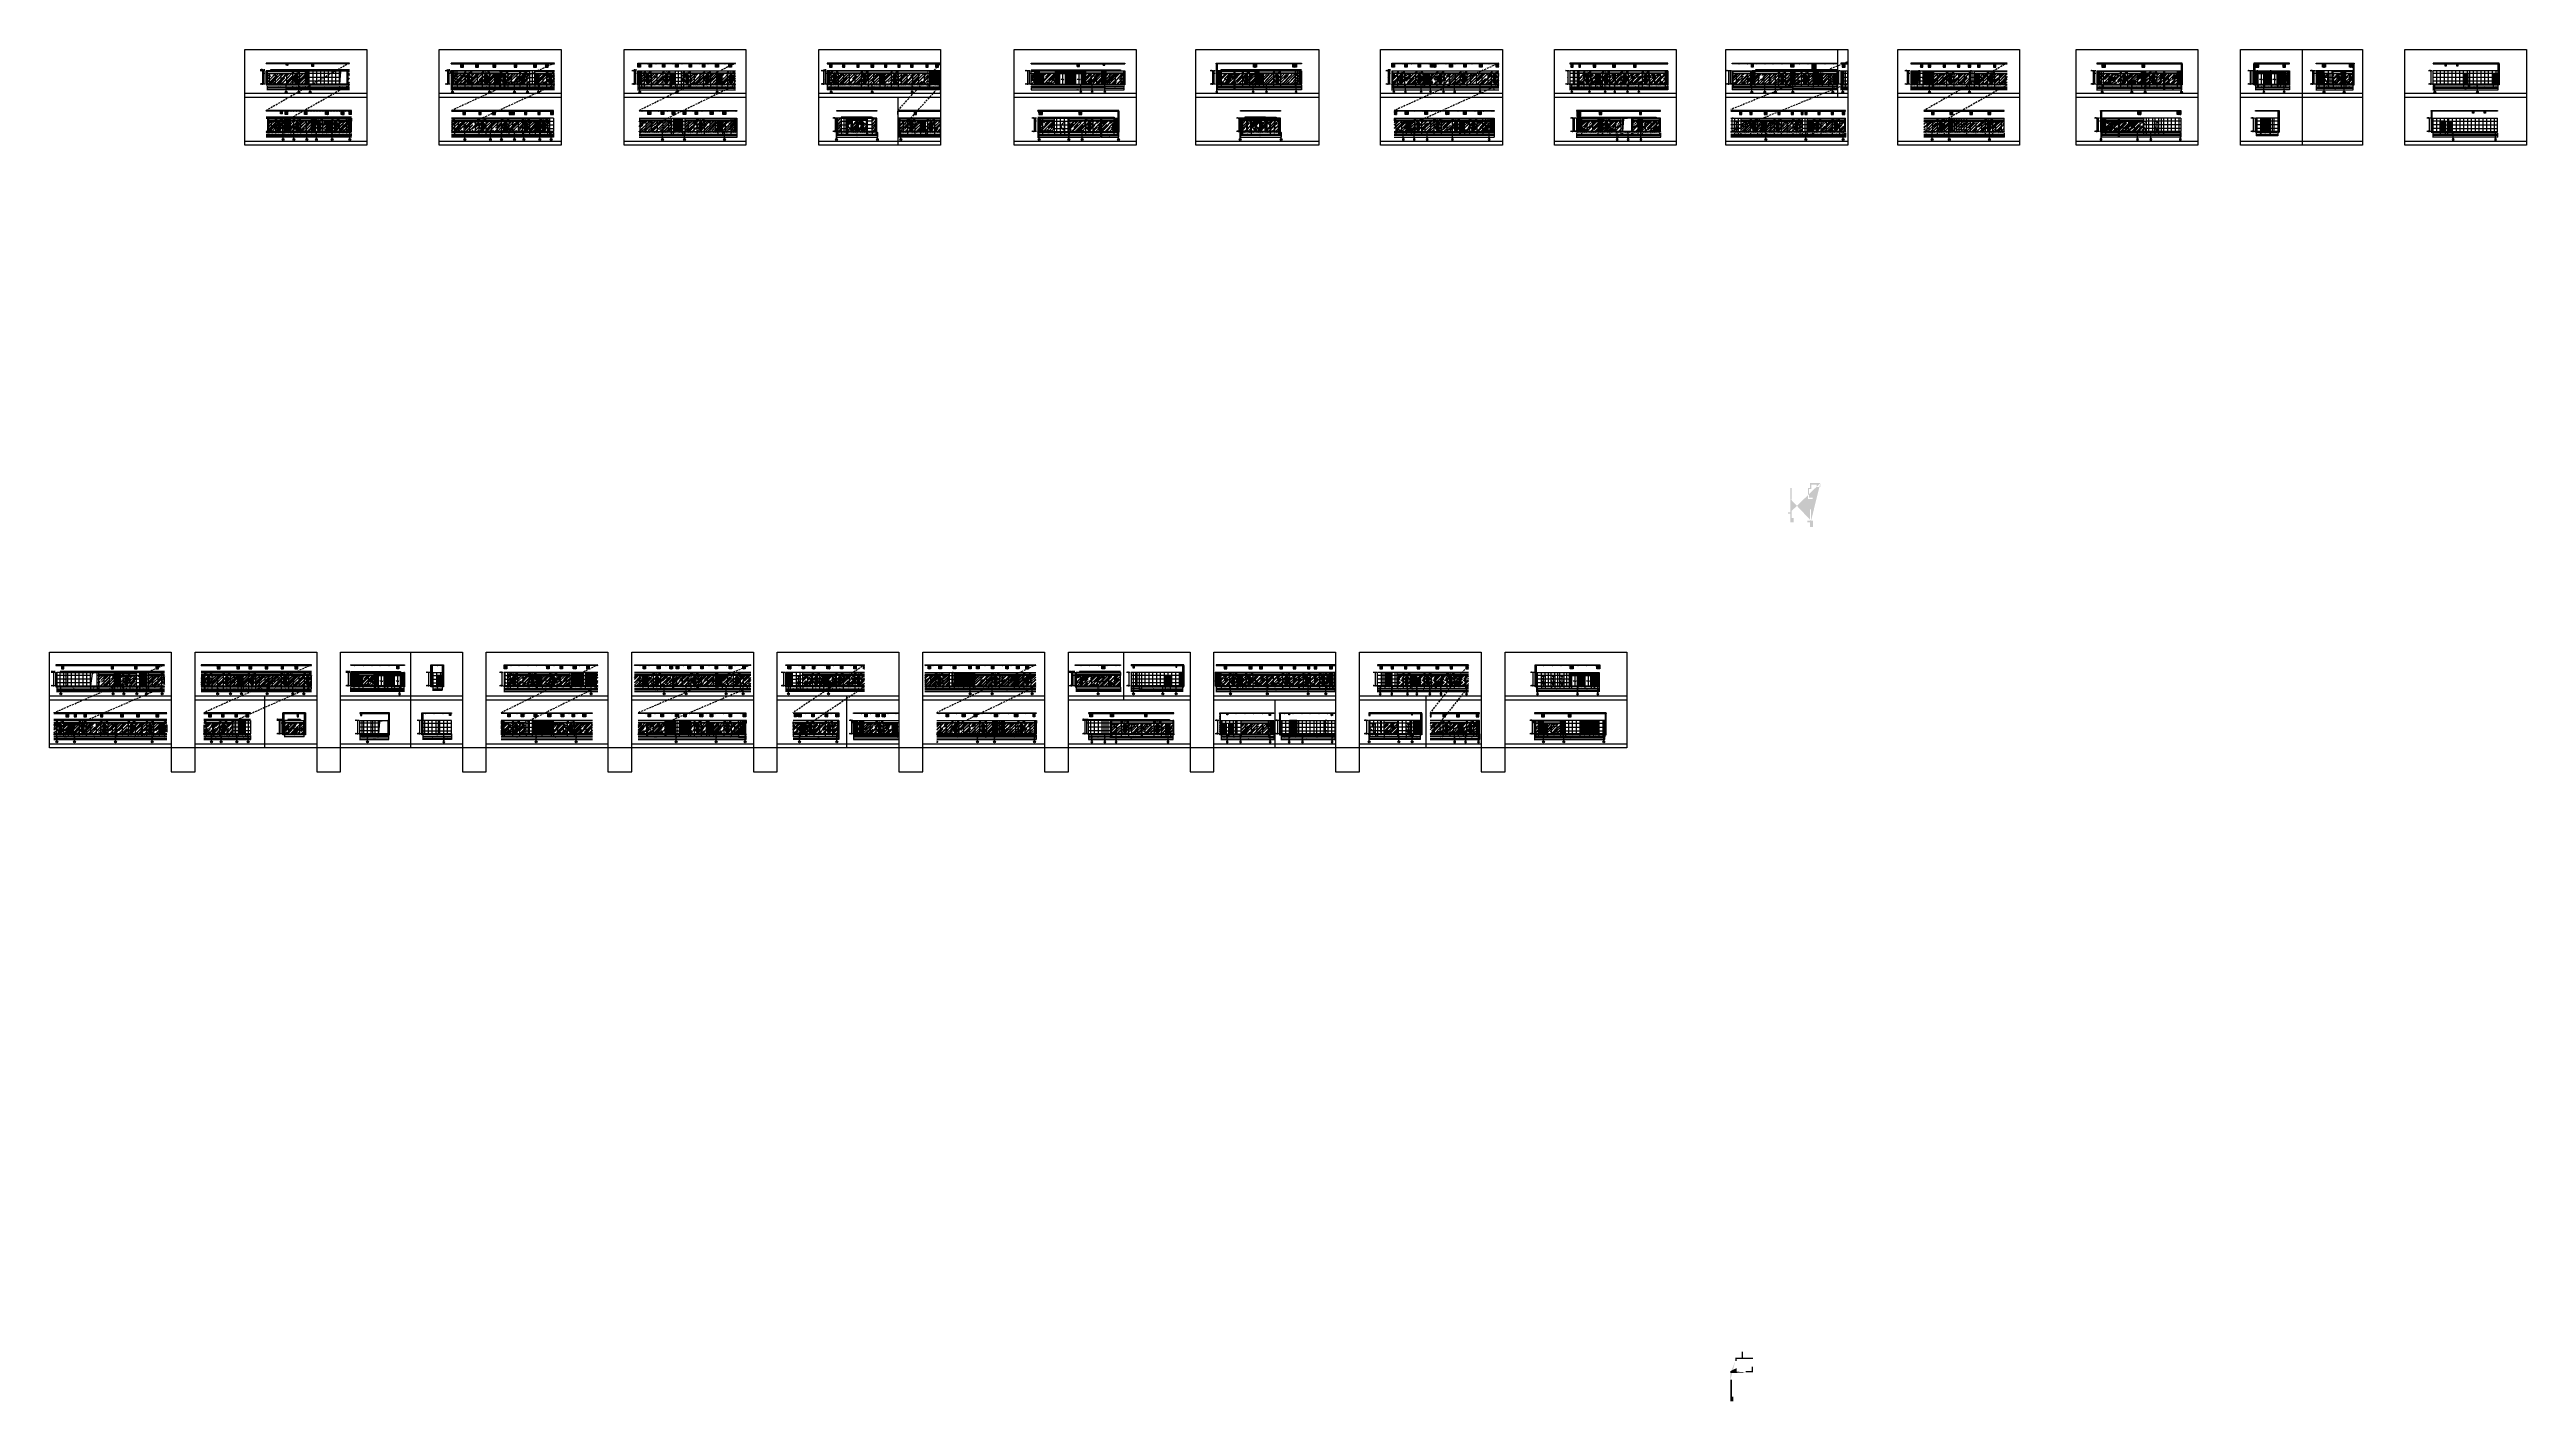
# Model space of a CAD drawing. Header units: millimetres. Extents: x 110215 to 630040, y -488650 to 141897.
# Drawn here: x 110215 to 630040, y -141976 to 141897 of the extents above.
import ezdxf
from ezdxf.enums import TextEntityAlignment as Align
from ezdxf.xclip import XClip

# ---------------------------------------------------------------- set-up
doc = ezdxf.new("R2010")
doc.units = ezdxf.units.MM
doc.header["$LTSCALE"] = 1000
doc.header["$XCLIPFRAME"] = 0
for name, pattern in [('_DASH', [0.6, 0.4, -0.2]), ('DASH', [0.35, 0.25, -0.1]), ('DOTE', [2.42, 2, -0.2, 0.02, -0.2]), ('HIDDEN', [9.525, 6.35, -3.175])]:
    doc.linetypes.add(name, pattern=pattern)
doc.layers.get('Defpoints').update_dxf_attribs({"color": 2})
for name, color, linetype in [('0-100c墙体填充', 250, 'Continuous'), ('0-118标注', 2, 'Continuous'), ('0-140a立面通高转折线', 2, 'Continuous'), ('0-140b立面看线', 3, 'Continuous'), ('0-140c立面材料填充', 250, 'Continuous'), ('0-140d立面材料分隔', 146, 'Continuous'), ('0-140立面图剖切线', 4, 'Continuous'), ('1', 4, 'Continuous'), ('7', 7, 'Continuous'), ('D-地面', 8, 'Continuous'), ('E立-ELEV1', 6, 'Continuous')]:
    doc.layers.add(name, color=color, linetype=linetype)
doc.styles.add('_TCH_AXIS', font='COMPLEX', dxfattribs={"bigfont": 'GBCBIG'})
doc.styles.add('COMPLEX', font='COMPLEX')
doc.styles.add('DIM_FONT', font='SIMPLEX', dxfattribs={"width": 0.7, "bigfont": 'GBCBIG'})
doc.styles.add('LOGO', font='arial.ttf', dxfattribs={"width": 0.9})
doc.styles.add('TXT', font='txt.shx', dxfattribs={"width": 0.7})
doc.styles.add('繁黑体', font='simhei.ttf')
doc.styles.add('黑体', font='simhei.ttf')
doc.dimstyles.new('50', dxfattribs={"dimscale": 50, "dimtxt": 3, "dimasz": 0.6, "dimexe": 0.6, "dimexo": 0.6, "dimtad": 1, "dimdec": 0, "dimdsep": 46, "dimtxsty": '黑体', "dimblk1": 'ARCHTICK', "dimblk2": 'ARCHTICK', "dimsah": 1, "dimcen": 0, "dimdle": 1, "dimclrd": 251, "dimclre": 251, "dimclrt": 2, "dimadec": 0, "dimazin": 0, "dimtfac": 1, "dimtdec": 0, "dimtix": 1, "dimtmove": 2, "dimatfit": 3, "dimldrblk": 'DOT', "dimfxl": 0, "dimtolj": 1, "dimtzin": 0, "dimarcsym": 0})
doc.dimstyles.new('副本 1-50', dxfattribs={"dimscale": 50, "dimtxt": 2.5, "dimasz": 1, "dimexe": 1, "dimexo": 1, "dimgap": 0.6, "dimtad": 1, "dimdec": 0, "dimrnd": 5, "dimzin": 0, "dimdsep": 46, "dimtxsty": 'TXT', "dimblk": 'ARCHTICK', "dimcen": 4, "dimdle": 1, "dimclrd": 3, "dimclre": 3, "dimclrt": 3, "dimadec": 0, "dimazin": 0, "dimtfac": 1, "dimtdec": 0, "dimtix": 1, "dimtmove": 2, "dimatfit": 3, "dimldrblk": 'ARCHTICK', "dimfxl": 0, "dimtolj": 1, "dimtzin": 0, "dimarcsym": 0})
pattern_1 = [(45, (186054.4, 185418.05), (509.117, 1357.645), [9000, -1200, 3000, -600]), (45, (186406.5, 186194.45), (-988.535, 140.007), [1800, -198, 3600, -450]), (45, (185905.9, 185990.8), (1921.9162, 2490.43), [4800, -840, 2400, -600])]
pattern_2 = [(45, (183654.4, 185418.05), (509.117, 1357.645), [9000, -1200, 3000, -600]), (45, (184006.5, 186194.45), (-988.535, 140.007), [1800, -198, 3600, -450]), (45, (183505.9, 185990.8), (1921.9162, 2490.43), [4800, -840, 2400, -600])]
pattern_3 = [(0, (200291.63, 101466.21), (23.8125, 47.625), [0, -47.625])]
pattern_4 = [(45, (211197.205, 104063.435), (-20.205576, 20.205576), []), (45, (211210.675, 104063.435), (-20.205576, 20.205576), [])]
pattern_5 = [(45, (212132.205, 104063.435), (-20.205576, 20.205576), []), (45, (212145.675, 104063.435), (-20.205576, 20.205576), [])]
pattern_6 = [(45, (200271.63, 101466.2), (424.264, 1131.37), [7500, -1000, 2500, -500]), (45, (200565.1, 102113.2), (-823.78, 116.673), [1500, -165, 3000, -375]), (45, (200147.9, 101943.5), (1601.597, 2075.358), [4000, -700, 2000, -500])]
pattern_7 = [(37.5, (677694.32, -150906.93), (-1.6000313, 48.9413237), [0, -38.608, 0, -43.18, 0, -41.275]), (7.5, (677694.32, -150906.93), (44.952328, 71.68251), [0, -20.828, 0, -34.798, 0, -13.335]), (327.5, (677663.077, -150906.93), (79.099237, 0.1437185), [0, -12.7, 0, -45.72, 0, -59.69]), (317.5, (677663.08, -150906.93), (76.355645, 22.292932), [0, -6.35, 0, -29.972, 0, -34.29])]
pattern_8 = [(45, (677694.32, -150906.93), (-269.4077, 269.4077), []), (45, (677784.12, -150906.93), (-269.4077, 269.4077), []), (45, (677873.92, -150906.93), (-269.4077, 269.4077), []), (45, (677963.73, -150906.93), (-269.4077, 269.4077), [])]
pattern_9 = [(45, (412300.26, 221717.5), (509.117, 1357.645), [9000, -1200, 3000, -600]), (45, (412652.4, 222493.9), (-988.535, 140.007), [1800, -198, 3600, -450]), (45, (412151.77, 222290.3), (1921.9162, 2490.43), [4800, -840, 2400, -600])]
pattern_10 = [(45, (423370.26, 221717.5), (509.117, 1357.645), [9000, -1200, 3000, -600]), (45, (423722.4, 222493.9), (-988.535, 140.007), [1800, -198, 3600, -450]), (45, (423221.77, 222290.3), (1921.9162, 2490.43), [4800, -840, 2400, -600])]
pattern_11 = [(50, (-179831.79, -10362.4), (182.18467, -15.939086), [19.05, -209.55]), (355, (-179831.8, -10362.4), (-35.24342, 191.056845), [15.24, -167.640584]), (100.451445, (-179816.61, -10363.73), (146.94125, 175.11775), [16.19001, -178.090245]), (46.1842, (-179831.8, -10311.6), (271.07904, -42.04233), [28.575, -314.325]), (96.63556, (-179809.2, -10315.1), (237.40413, 247.42612), [24.28502, -267.13561]), (351.18415, (-179831.8, -10311.6), (237.40413, 247.42612), [22.85997, -251.45973]), (21, (-179806.39, -10324.3), (151.61439, -102.2652), [19.05, -209.55]), (326, (-179806.4, -10324.3), (61.80203, 184.187966), [15.24, -167.64]), (71.451445, (-179793.76, -10332.83), (213.41642, 81.92277), [16.19001, -178.08994]), (37.5, (-179831.79, -10362.405), (3.088603, 84.555039), [0, -165.608, 0, -170.18, 0, -168.275]), (7.5, (-179831.79, -10362.405), (66.819663, 100.180575), [0, -97.028, 0, -161.798, 0, -64.135]), (327.5, (-179888.434, -10362.405), (135.590595, -5.728744), [0, -63.5, 0, -198.12, 0, -262.89]), (317.5, (-179913.83, -10362.4), (148.129181, 25.42649), [0, -82.55, 0, -131.572, 0, -186.69])]
pattern_12 = [(50, (152653.68, 35845.13), (182.18467, -15.93909), [19.05, -209.55]), (355, (152653.68, 35845.13), (-35.24342, 191.05685), [15.24, -167.64058]), (100.45144, (152668.87, 35843.8), (146.94125, 175.11775), [16.19001, -178.09024]), (46.1842, (152653.68, 35895.93), (271.07904, -42.04233), [28.575, -314.325]), (96.63556, (152676.27, 35892.43), (237.40413, 247.42612), [24.28502, -267.1356]), (351.18415, (152653.68, 35895.93), (237.40413, 247.42612), [22.85997, -251.45973]), (21, (152679.08, 35883.23), (151.61439, -102.2652), [19.05, -209.55]), (326, (152679.08, 35883.23), (61.80203, 184.18797), [15.24, -167.64]), (71.451445, (152691.72, 35874.71), (213.41642, 81.92277), [16.19001, -178.08994]), (37.5, (152653.684, 35845.13), (3.088603, 84.555039), [0, -165.608, 0, -170.18, 0, -168.275]), (7.5, (152653.68, 35845.13), (66.819663, 100.180575), [0, -97.028, 0, -161.798, 0, -64.135]), (327.5, (152597.04, 35845.13), (135.590595, -5.728744), [0, -63.5, 0, -198.12, 0, -262.89]), (317.5, (152571.64, 35845.13), (148.12918, 25.42649), [0, -82.55, 0, -131.572, 0, -186.69])]
pattern_13 = [(45, (152653.684, 35845.132), (-22.4506403, 22.4506403), [])]
pattern_14 = [(45, (-179831.792, -10362.405), (-22.4506403, 22.4506403), [])]
pattern_15 = [(45, (341752.96, 211316.56), (509.117, 1357.645), [9000, -1200, 3000, -600]), (45, (342105.1, 212093), (-988.535, 140.007), [1800, -198, 3600, -450]), (45, (341604.47, 211889.3), (1921.9162, 2490.43), [4800, -840, 2400, -600])]
pattern_16 = [(50, (-166071.82, -415.79), (182.18467, -15.939086), [19.05, -209.55]), (355, (-166071.82, -415.8), (-35.24342, 191.056845), [15.24, -167.640584]), (100.451445, (-166056.64, -417.12), (146.941247, 175.11775), [16.19001, -178.090245]), (46.1842, (-166071.82, -365), (271.07904, -42.04233), [28.575, -314.325]), (96.63556, (-166049.23, -368.5), (237.40413, 247.42612), [24.28502, -267.13561]), (351.18415, (-166071.82, -365), (237.40413, 247.42612), [22.85997, -251.45973]), (21, (-166046.42, -377.69), (151.61439, -102.2652), [19.05, -209.55]), (326, (-166046.42, -377.7), (61.80203, 184.187966), [15.24, -167.64]), (71.451445, (-166033.79, -386.21), (213.41642, 81.92277), [16.19001, -178.08994]), (37.5, (-166071.82, -415.79), (3.088603, 84.555039), [0, -165.608, 0, -170.18, 0, -168.275]), (7.5, (-166071.82, -415.79), (66.819663, 100.180575), [0, -97.028, 0, -161.798, 0, -64.135]), (327.5, (-166128.464, -415.79), (135.590595, -5.728744), [0, -63.5, 0, -198.12, 0, -262.89]), (317.5, (-166153.86, -415.79), (148.129181, 25.42649), [0, -82.55, 0, -131.572, 0, -186.69])]
pattern_17 = [(45, (-166071.822, -415.79), (-22.4506403, 22.4506403), [])]
pattern_18 = [(45, (355512.93, 221263.2), (509.117, 1357.645), [9000, -1200, 3000, -600]), (45, (355865.1, 222039.6), (-988.535, 140.007), [1800, -198, 3600, -450]), (45, (355364.44, 221835.93), (1921.9162, 2490.43), [4800, -840, 2400, -600])]
pattern_19 = [(50, (309677.26, 30123.26), (182.18467, -15.939086), [19.05, -209.55]), (355, (309677.26, 30123.26), (-35.24342, 191.05685), [15.24, -167.64058]), (100.451445, (309692.44, 30121.93), (146.94125, 175.11775), [16.19001, -178.09024]), (46.1842, (309677.26, 30174.06), (271.07904, -42.04233), [28.575, -314.325]), (96.63556, (309699.85, 30170.55), (237.40413, 247.42612), [24.28502, -267.1356]), (351.18415, (309677.26, 30174.06), (237.40413, 247.42612), [22.85997, -251.45973]), (21, (309702.66, 30161.36), (151.61439, -102.2652), [19.05, -209.55]), (326, (309702.66, 30161.36), (61.80203, 184.18797), [15.24, -167.64]), (71.451445, (309715.3, 30152.83), (213.41642, 81.92277), [16.19001, -178.08994]), (37.5, (309677.257, 30123.256), (3.088603, 84.555039), [0, -165.608, 0, -170.18, 0, -168.275]), (7.5, (309677.26, 30123.26), (66.819663, 100.180575), [0, -97.028, 0, -161.798, 0, -64.135]), (327.5, (309620.615, 30123.256), (135.590595, -5.728744), [0, -63.5, 0, -198.12, 0, -262.89]), (317.5, (309595.21, 30123.26), (148.12918, 25.42649), [0, -82.55, 0, -131.572, 0, -186.69])]
pattern_20 = [(45, (309677.26, 30123.26), (-67.35192, 67.35192), [])]
pattern_21 = [(45, (495380.45, 221263.2), (509.117, 1357.645), [9000, -1200, 3000, -600]), (45, (495732.6, 222039.6), (-988.535, 140.007), [1800, -198, 3600, -450]), (45, (495231.96, 221835.93), (1921.9162, 2490.4301), [4800, -840, 2400, -600])]
pattern_22 = [(45, (-26994.02, -330.928), (-22.4506403, 22.4506403), [])]
pattern_23 = [(50, (-26994.02, -330.93), (182.18467, -15.939086), [19.05, -209.55]), (355, (-26994.02, -330.93), (-35.24342, 191.056845), [15.24, -167.640584]), (100.451445, (-26978.84, -332.26), (146.941247, 175.11775), [16.19001, -178.090245]), (46.1842, (-26994.02, -280.13), (271.07904, -42.04233), [28.575, -314.325]), (96.635558, (-26971.43, -283.63), (237.40413, 247.42612), [24.28502, -267.13561]), (351.18415, (-26994.02, -280.13), (237.40413, 247.42612), [22.85997, -251.45973]), (21, (-26968.62, -292.83), (151.61439, -102.265198), [19.05, -209.55]), (326, (-26968.62, -292.83), (61.80203, 184.187966), [15.24, -167.64]), (71.451445, (-26955.99, -301.35), (213.41642, 81.92277), [16.19001, -178.08994]), (37.5, (-26994.02, -330.93), (3.088603, 84.555039), [0, -165.608, 0, -170.18, 0, -168.275]), (7.5, (-26994.02, -330.93), (66.819663, 100.180575), [0, -97.028, 0, -161.798, 0, -64.135]), (327.5, (-27050.66, -330.93), (135.590595, -5.728744), [0, -63.5, 0, -198.12, 0, -262.89]), (317.5, (-27076.06, -330.93), (148.129181, 25.42649), [0, -82.55, 0, -131.572, 0, -186.69])]
pattern_24 = [(45, (-52681, -10277.542), (-22.4506403, 22.4506403), [])]
pattern_25 = [(50, (-52681, -10277.54), (182.18467, -15.939086), [19.05, -209.55]), (355, (-52681, -10277.54), (-35.24342, 191.056845), [15.24, -167.640584]), (100.451445, (-52665.82, -10278.87), (146.941247, 175.11775), [16.19001, -178.090245]), (46.1842, (-52681, -10226.74), (271.07904, -42.04233), [28.575, -314.325]), (96.635558, (-52658.4, -10230.25), (237.40413, 247.42612), [24.28502, -267.13561]), (351.18415, (-52681, -10226.74), (237.40413, 247.42612), [22.85997, -251.45973]), (21, (-52655.6, -10239.44), (151.61439, -102.265198), [19.05, -209.55]), (326, (-52655.6, -10239.44), (61.80203, 184.187966), [15.24, -167.64]), (71.451445, (-52642.97, -10247.96), (213.41642, 81.92277), [16.19001, -178.08994]), (37.5, (-52681, -10277.54), (3.088603, 84.555039), [0, -165.608, 0, -170.18, 0, -168.275]), (7.5, (-52681, -10277.54), (66.819663, 100.180575), [0, -97.028, 0, -161.798, 0, -64.135]), (327.5, (-52737.64, -10277.54), (135.590595, -5.728744), [0, -63.5, 0, -198.12, 0, -262.89]), (317.5, (-52763.04, -10277.54), (148.129181, 25.426491), [0, -82.55, 0, -131.572, 0, -186.69])]
pattern_26 = [(37.5, (481089.714, -264378.034), (-1.6000313, 48.9413237), [0, -38.608, 0, -43.18, 0, -41.275]), (7.5, (481089.714, -264378.034), (44.952328, 71.68251), [0, -20.828, 0, -34.798, 0, -13.335]), (327.5, (481058.47, -264378.034), (79.099237, 0.1437185), [0, -12.7, 0, -45.72, 0, -59.69]), (317.5, (481058.47, -264378.034), (76.355645, 22.292932), [0, -6.35, 0, -29.972, 0, -34.29])]
pattern_27 = [(45, (481089.7, -264378.03), (-269.4077, 269.4077), []), (45, (481179.5, -264378.03), (-269.4077, 269.4077), []), (45, (481269.3, -264378.03), (-269.4077, 269.4077), []), (45, (481359.12, -264378.03), (-269.4077, 269.4077), [])]
pattern_28 = [(45, (193322.05, 94099.16), (509.117, 1357.645), [9000, -1200, 3000, -600]), (45, (193674.2, 94875.6), (-988.535, 140.007), [1800, -198, 3600, -450]), (45, (193173.56, 94671.92), (1921.9162, 2490.43), [4800, -840, 2400, -600])]
pattern_29 = [(0, (175167.17, 5316.585), (23.8125, 47.625), [0, -47.625])]
pattern_30 = [(45, (175147.17, 5316.6), (424.264, 1131.37), [7500, -1000, 2500, -500]), (45, (175440.6, 5963.6), (-823.78, 116.673), [1500, -165, 3000, -375]), (45, (175023.43, 5793.88), (1601.597, 2075.358), [4000, -700, 2000, -500])]
pattern_31 = [(45, (-34166.74, 29974.5), (-67.35192, 67.35192), [])]
pattern_32 = [(50, (-3515.44, 27557.11), (182.18467, -15.939086), [19.05, -209.55]), (355, (-3515.44, 27557.1), (-35.24342, 191.056845), [15.24, -167.64058]), (100.451445, (-3500.26, 27555.78), (146.94125, 175.11775), [16.19001, -178.090245]), (46.1842, (-3515.44, 27607.9), (271.07904, -42.04233), [28.575, -314.325]), (96.63556, (-3492.85, 27604.4), (237.40413, 247.42612), [24.28502, -267.1356]), (351.18415, (-3515.44, 27607.9), (237.40413, 247.42612), [22.85997, -251.45973]), (21, (-3490.04, 27595.21), (151.61439, -102.2652), [19.05, -209.55]), (326, (-3490.04, 27595.2), (61.80203, 184.18797), [15.24, -167.64]), (71.451445, (-3477.41, 27586.69), (213.41642, 81.92277), [16.19001, -178.08994]), (37.5, (-3515.444, 27557.11), (3.088603, 84.555039), [0, -165.608, 0, -170.18, 0, -168.275]), (7.5, (-3515.44, 27557.11), (66.819663, 100.180575), [0, -97.028, 0, -161.798, 0, -64.135]), (327.5, (-3572.086, 27557.11), (135.590595, -5.728744), [0, -63.5, 0, -198.12, 0, -262.89]), (317.5, (-3597.49, 27557.11), (148.12918, 25.42649), [0, -82.55, 0, -131.572, 0, -186.69])]
pattern_33 = [(45, (-3515.44, 27557.11), (-67.35192, 67.35192), [])]
pattern_34 = [(50, (-33326.69, 27557.11), (182.18467, -15.939086), [19.05, -209.55]), (355, (-33326.7, 27557.1), (-35.24342, 191.056845), [15.24, -167.640584]), (100.451445, (-33311.51, 27555.78), (146.94125, 175.11775), [16.19001, -178.090245]), (46.1842, (-33326.7, 27607.9), (271.07904, -42.04233), [28.575, -314.325]), (96.63556, (-33304.1, 27604.4), (237.40413, 247.42612), [24.28502, -267.1356]), (351.18415, (-33326.7, 27607.9), (237.40413, 247.42612), [22.85997, -251.45973]), (21, (-33301.29, 27595.21), (151.61439, -102.2652), [19.05, -209.55]), (326, (-33301.3, 27595.2), (61.80203, 184.18797), [15.24, -167.64]), (71.451445, (-33288.66, 27586.69), (213.41642, 81.92277), [16.19001, -178.08994]), (37.5, (-33326.69, 27557.11), (3.088603, 84.555039), [0, -165.608, 0, -170.18, 0, -168.275]), (7.5, (-33326.69, 27557.11), (66.819663, 100.180575), [0, -97.028, 0, -161.798, 0, -64.135]), (327.5, (-33383.33, 27557.11), (135.590595, -5.728744), [0, -63.5, 0, -198.12, 0, -262.89]), (317.5, (-33408.73, 27557.11), (148.12918, 25.42649), [0, -82.55, 0, -131.572, 0, -186.69])]
pattern_35 = [(45, (-33326.69, 27557.11), (-67.35192, 67.35192), [])]
pattern_36 = [(50, (4406.14, 0), (182.18467, -15.939086), [19.05, -209.55]), (355, (4406.14, 0), (-35.24342, 191.056845), [15.24, -167.640584]), (100.451445, (4421.32, -1.33), (146.94125, 175.11775), [16.19001, -178.090245]), (46.1842, (4406.14, 50.8), (271.07904, -42.04233), [28.575, -314.325]), (96.63556, (4428.73, 47.3), (237.40413, 247.42612), [24.28502, -267.1356]), (351.18415, (4406.14, 50.8), (237.40413, 247.42612), [22.85997, -251.45973]), (21, (4431.54, 38.1), (151.61439, -102.2652), [19.05, -209.55]), (326, (4431.54, 38.1), (61.80203, 184.18797), [15.24, -167.64]), (71.451445, (4444.18, 29.58), (213.41642, 81.92277), [16.19001, -178.08994]), (37.5, (4406.14, 0), (3.088603, 84.555039), [0, -165.608, 0, -170.18, 0, -168.275]), (7.5, (4406.14, 0), (66.819663, 100.180575), [0, -97.028, 0, -161.798, 0, -64.135]), (327.5, (4349.5, 0), (135.590595, -5.728744), [0, -63.5, 0, -198.12, 0, -262.89]), (317.5, (4324.1, 0), (148.12918, 25.42649), [0, -82.55, 0, -131.572, 0, -186.69])]
pattern_37 = [(50, (-7805.31, -10055.57), (182.18467, -15.939086), [19.05, -209.55]), (355, (-7805.31, -10055.57), (-35.24342, 191.056845), [15.24, -167.640584]), (100.451445, (-7790.13, -10056.9), (146.94125, 175.11775), [16.19001, -178.090245]), (46.1842, (-7805.3, -10004.77), (271.07904, -42.04233), [28.575, -314.325]), (96.63556, (-7782.72, -10008.27), (237.40413, 247.42612), [24.28502, -267.1356]), (351.18415, (-7805.3, -10004.77), (237.40413, 247.42612), [22.85997, -251.45973]), (21, (-7779.91, -10017.47), (151.61439, -102.2652), [19.05, -209.55]), (326, (-7779.91, -10017.47), (61.80203, 184.18797), [15.24, -167.64]), (71.451445, (-7767.28, -10026), (213.41642, 81.92277), [16.19001, -178.08994]), (37.5, (-7805.31, -10055.57), (3.088603, 84.555039), [0, -165.608, 0, -170.18, 0, -168.275]), (7.5, (-7805.31, -10055.57), (66.819663, 100.180575), [0, -97.028, 0, -161.798, 0, -64.135]), (327.5, (-7861.95, -10055.57), (135.590595, -5.728744), [0, -63.5, 0, -198.12, 0, -262.89]), (317.5, (-7887.35, -10055.57), (148.12918, 25.42649), [0, -82.55, 0, -131.572, 0, -186.69])]
pattern_38 = [(90, (52785.6, -197804.2), (-800, 5e-14), [160, -240, 80, -320]), (90, (52765.6, -197244.2), (-800, 5e-14), [160, -640]), (90, (52725.6, -197324.2), (-800, 5e-14), [80, -720]), (90, (52705.6, -197764.2), (-800, 5e-14), [40, -560, 40, -160]), (90, (52665.6, -197484.2), (-800, 5e-14), [160, -240, 40, -360]), (90, (52645.6, -197684.2), (-800, 5e-14), [120, -680]), (90, (52625.6, -197484.2), (-800, 5e-14), [240, -560]), (90, (52605.6, -197724.2), (-800, 5e-14), [160, -640]), (90, (52585.6, -197404.2), (-800, 5e-14), [400, -400]), (90, (52545.6, -197644.2), (-800, 5e-14), [80, -240, 160, -320]), (90, (52525.6, -197084.2), (-800, 5e-14), [160, -640]), (90, (52505.6, -197244.2), (-800, 5e-14), [80, -720]), (90, (52485.6, -197404.2), (-800, 5e-14), [80, -720]), (90, (52465.6, -197804.2), (-800, 5e-14), [160, -640]), (90, (52445.6, -197404.2), (-800, 5e-14), [160, -640]), (90, (52405.6, -197404.2), (-800, 5e-14), [160, -160, 160, -320]), (90, (52365.6, -197564.2), (-800, 5e-14), [80, -400, 160, -160]), (90, (52345.6, -197404.2), (-800, 5e-14), [240, -560]), (90, (52305.6, -197404.2), (-800, 5e-14), [160, -640]), (90, (52285.6, -197724.2), (-800, 5e-14), [240, -320, 80, -160]), (90, (52245.6, -197724.2), (-800, 5e-14), [400, -400]), (90, (52225.6, -197244.2), (-800, 5e-14), [80, -720]), (90, (52205.6, -197484.2), (-800, 5e-14), [160, -640]), (90, (52185.6, -197644.2), (-800, 5e-14), [80, -320, 80, -320]), (90, (52165.6, -197724.2), (-800, 5e-14), [80, -240, 160, -320]), (90, (52145.6, -197564.2), (-800, 5e-14), [80, -400, 80, -240]), (90, (52125.6, -197404.2), (-800, 5e-14), [240, -560]), (90, (52085.6, -197724.2), (-800, 5e-14), [160, -640]), (90, (52065.6, -197324.2), (-800, 5e-14), [80, -720]), (90, (52045.6, -197164.2), (-800, 5e-14), [80, -720]), (104.036243, (52725.62, -197244.2), (3e-08, 800), [82.4, -3216.0844]), (104.036243, (52545.62, -197164.2), (3e-08, 800), [82.4, -3216.0844]), (104.036243, (52065.62, -197244.2), (3e-08, 800), [82.4, -3216.0844]), (104.036243, (52365.62, -197484.2), (3e-08, 800), [82.4, -3216.0844]), (104.036243, (52245.62, -197324.2), (3e-08, 800), [82.4, -3216.0844]), (104.036243, (52305.62, -197244.2), (3e-08, 800), [82.4, -3216.0844]), (104.036243, (52165.62, -197644.2), (3e-08, 800), [82.4, -3216.0844]), (104.036243, (52205.62, -197324.2), (3e-08, 800), [82.4, -3216.0844]), (104.036243, (52505.62, -197164.2), (3e-08, 800), [164.8, -3133.6844]), (104.036243, (52445.62, -197244.2), (3e-08, 800), [164.8, -3133.6844]), (104.036243, (52405.62, -197244.2), (3e-08, 800), [164.8, -3133.6844]), (255.963757, (52665.62, -197484.2), (3e-08, -800), [82.4, -164.8, 82.4, -2968.8844]), (255.963757, (52545.62, -197644.2), (3e-08, -800), [82.4, -3216.0844]), (255.963757, (52185.62, -197644.2), (3e-08, -800), [164.8, -3133.6844]), (284.036243, (52765.62, -197244.2), (-3e-08, -800), [82.4, -3216.0844]), (75.963757, (52765.62, -197084.2), (-3e-08, 800), [82.4, -3216.0844]), (75.963757, (52485.62, -197324.2), (-3e-08, 800), [82.4, -3216.0844]), (75.963757, (52345.62, -197164.2), (-3e-08, 800), [82.4, -3216.0844]), (75.963757, (52285.62, -197484.2), (-3e-08, 800), [82.4, -3216.0844]), (75.963757, (52185.62, -197564.2), (-3e-08, 800), [82.4, -3216.0844]), (75.963757, (52145.62, -197484.2), (-3e-08, 800), [82.4, -3216.0844]), (75.963757, (52285.62, -197484.2), (-3e-08, 800), [82.4, -3216.0844]), (75.963757, (52165.62, -197244.2), (-3e-08, 800), [329.6, -2968.8844]), (75.963757, (52705.62, -197724.2), (-3e-08, 800), [329.6, -2968.8844]), (75.963757, (52645.62, -197644.2), (-3e-08, 800), [329.6, -2968.8844]), (75.963757, (52605.62, -197564.2), (-3e-08, 800), [82.4, -164.8, 164.8, -2886.4844]), (75.963757, (52545.62, -197564.2), (-3e-08, 800), [164.8, -164.8, 164.8, -2804.0844]), (75.963757, (52465.62, -197644.2), (-3e-08, 800), [329.6, -2968.8844]), (75.963757, (52405.62, -197724.2), (-3e-08, 800), [329.6, -2968.8844]), (75.963757, (52365.62, -197724.2), (-3e-08, 800), [329.6, -2968.8844]), (75.963757, (52125.62, -197164.2), (-3e-08, 800), [82.4, -3216.0844]), (75.96377, (52045.62, -197084.2), (-0.00015, 800), [164.8, -3133.6844]), (75.96377, (52085.62, -197564.2), (-0.00015, 800), [164.8, -3133.6844]), (75.96376, (52785.62, -197644.2), (-1e-05, 800), [329.6, -2968.8844]), (75.96376, (52225.62, -197164.2), (-1e-05, 800), [247.2, -3051.2844]), (75.96376, (52285.62, -197084.2), (-1e-05, 800), [494.4, -2804.0844])]

# ---------------------------------------------------------------- blocks, each defined once
blk = doc.blocks.new('_ArchTick')
at = {"color": 0, "linetype": 'ByBlock', "const_width": 0.4}
blk.add_lwpolyline([(-0.5, -0.5), (0.5, 0.5)], dxfattribs=at)
blk = doc.blocks.new('*D130')
at = {"color": 3, "lineweight": -2, "transparency": 16777216}
for p, q in [((2433621, 314332), (2433281, 314332)), ((2433331, 314145), (2433331, 314382)), ((2433571, 314145), (2433571, 314382))]:
    blk.add_line(p, q, dxfattribs=at)
at = {"layer": 'Defpoints', "color": 0, "transparency": 16777216}
for p in [(2433331, 314332), (2433331, 314095), (2433571, 314095)]:
    blk.add_point(p, dxfattribs=at)
at = {"color": 3, "lineweight": -2, "transparency": 16777216, "xscale": 50, "yscale": 50, "zscale": 50, "rotation": 180}
blk.add_blockref('_ArchTick', (2433331, 314332), dxfattribs=at)
at = {"color": 3, "lineweight": -2, "transparency": 16777216, "xscale": 50, "yscale": 50, "zscale": 50}
blk.add_blockref('_ArchTick', (2433571, 314332), dxfattribs=at)
at = {"color": 3, "transparency": 16777216, "insert": (2433451, 314425), "char_height": 125, "attachment_point": 5, "style": 'TXT'}
blk.add_mtext('\\A1;EQ', dxfattribs=at)
blk = doc.blocks.new('*D131')
at = {"color": 3, "lineweight": -2, "transparency": 16777216}
for p, q in [((2432021, 314332), (2432361, 314332)), ((2432071, 314145), (2432071, 314382)), ((2432311, 314145), (2432311, 314382))]:
    blk.add_line(p, q, dxfattribs=at)
at = {"layer": 'Defpoints', "color": 0, "transparency": 16777216}
for p in [(2432071, 314095), (2432311, 314332), (2432311, 314095)]:
    blk.add_point(p, dxfattribs=at)
at = {"color": 3, "lineweight": -2, "transparency": 16777216, "xscale": 50, "yscale": 50, "zscale": 50, "rotation": 180}
blk.add_blockref('_ArchTick', (2432071, 314332), dxfattribs=at)
at = {"color": 3, "lineweight": -2, "transparency": 16777216, "xscale": 50, "yscale": 50, "zscale": 50}
blk.add_blockref('_ArchTick', (2432311, 314332), dxfattribs=at)
at = {"color": 3, "transparency": 16777216, "insert": (2432191, 314425), "char_height": 125, "attachment_point": 5, "style": 'TXT'}
blk.add_mtext('\\A1;EQ', dxfattribs=at)
blk = doc.blocks.new('*D1282')
at = {"color": 251, "lineweight": -2, "transparency": 16777216}
for p, q in [((148804, 98218), (154248, 98218)), ((148854, 98368), (148854, 98188)), ((154198, 98368), (154198, 98188))]:
    blk.add_line(p, q, dxfattribs=at)
at = {"layer": 'Defpoints', "color": 0, "transparency": 16777216}
for p in [(148854, 98618), (154198, 98618), (154198, 98218)]:
    blk.add_point(p, dxfattribs=at)
at = {"color": 251, "lineweight": -2, "transparency": 16777216, "xscale": 30, "yscale": 30, "zscale": 30, "rotation": 180}
blk.add_blockref('_ArchTick', (148854, 98218), dxfattribs=at)
at = {"color": 251, "lineweight": -2, "transparency": 16777216, "xscale": 30, "yscale": 30, "zscale": 30}
blk.add_blockref('_ArchTick', (154198, 98218), dxfattribs=at)
at = {"color": 2, "transparency": 16777216, "insert": (151526, 98324), "char_height": 150, "attachment_point": 5, "style": '黑体'}
blk.add_mtext('\\A1;5343', dxfattribs=at)
blk = doc.blocks.new('_DOT')
at = {"color": 0, "linetype": 'ByBlock'}
blk.add_line((-0.5, 0), (-1, 0), dxfattribs=at)
at = {"color": 0, "linetype": 'ByBlock', "const_width": 0.5}
blk.add_lwpolyline([(-0.25, 0, 1), (0.25, 0, 1)], format="xyb", close=True, dxfattribs=at)
blk = doc.blocks.new('*D1283')
at = {"color": 251, "lineweight": -2, "transparency": 16777216}
for p, q in [((154148, 98218), (155748, 98218)), ((154198, 98368), (154198, 98188)), ((155698, 98368), (155698, 98188))]:
    blk.add_line(p, q, dxfattribs=at)
at = {"layer": 'Defpoints', "color": 0, "transparency": 16777216}
for p in [(154198, 98618), (155698, 98618), (155698, 98218)]:
    blk.add_point(p, dxfattribs=at)
at = {"color": 251, "lineweight": -2, "transparency": 16777216, "xscale": 30, "yscale": 30, "zscale": 30, "rotation": 180}
blk.add_blockref('_ArchTick', (154198, 98218), dxfattribs=at)
at = {"color": 251, "lineweight": -2, "transparency": 16777216, "xscale": 30, "yscale": 30, "zscale": 30}
blk.add_blockref('_ArchTick', (155698, 98218), dxfattribs=at)
at = {"color": 2, "transparency": 16777216, "insert": (154948, 98325), "char_height": 150, "attachment_point": 5, "style": '黑体'}
blk.add_mtext('\\A1;1500', dxfattribs=at)
blk = doc.blocks.new('*D1284')
at = {"color": 251, "lineweight": -2, "transparency": 16777216}
for p, q in [((155648, 98218), (156904, 98218)), ((155698, 98368), (155698, 98188)), ((156854, 98368), (156854, 98188))]:
    blk.add_line(p, q, dxfattribs=at)
at = {"layer": 'Defpoints', "color": 0, "transparency": 16777216}
for p in [(155698, 98618), (156854, 98618), (156854, 98218)]:
    blk.add_point(p, dxfattribs=at)
at = {"color": 251, "lineweight": -2, "transparency": 16777216, "xscale": 30, "yscale": 30, "zscale": 30, "rotation": 180}
blk.add_blockref('_ArchTick', (155698, 98218), dxfattribs=at)
at = {"color": 251, "lineweight": -2, "transparency": 16777216, "xscale": 30, "yscale": 30, "zscale": 30}
blk.add_blockref('_ArchTick', (156854, 98218), dxfattribs=at)
at = {"color": 2, "transparency": 16777216, "insert": (156276, 98324), "char_height": 150, "attachment_point": 5, "style": '黑体'}
blk.add_mtext('\\A1;1156', dxfattribs=at)
blk = doc.blocks.new('*D1285')
at = {"color": 251, "lineweight": -2, "transparency": 16777216}
for p, q in [((156804, 98218), (157604, 98218)), ((156854, 98368), (156854, 98188)), ((157554, 98368), (157554, 98188))]:
    blk.add_line(p, q, dxfattribs=at)
at = {"layer": 'Defpoints', "color": 0, "transparency": 16777216}
for p in [(156854, 98618), (157554, 98618), (157554, 98218)]:
    blk.add_point(p, dxfattribs=at)
at = {"color": 251, "lineweight": -2, "transparency": 16777216, "xscale": 30, "yscale": 30, "zscale": 30, "rotation": 180}
blk.add_blockref('_ArchTick', (156854, 98218), dxfattribs=at)
at = {"color": 251, "lineweight": -2, "transparency": 16777216, "xscale": 30, "yscale": 30, "zscale": 30}
blk.add_blockref('_ArchTick', (157554, 98218), dxfattribs=at)
at = {"color": 2, "transparency": 16777216, "insert": (157204, 98325), "char_height": 150, "attachment_point": 5, "style": '黑体'}
blk.add_mtext('\\A1;700', dxfattribs=at)
blk = doc.blocks.new('*D1286')
at = {"color": 251, "lineweight": -2, "transparency": 16777216}
for p, q in [((157504, 98218), (164104, 98218)), ((157554, 98368), (157554, 98188)), ((164054, 98368), (164054, 98188))]:
    blk.add_line(p, q, dxfattribs=at)
at = {"layer": 'Defpoints', "color": 0, "transparency": 16777216}
for p in [(157554, 98618), (164054, 98618), (164054, 98218)]:
    blk.add_point(p, dxfattribs=at)
at = {"color": 251, "lineweight": -2, "transparency": 16777216, "xscale": 30, "yscale": 30, "zscale": 30, "rotation": 180}
blk.add_blockref('_ArchTick', (157554, 98218), dxfattribs=at)
at = {"color": 251, "lineweight": -2, "transparency": 16777216, "xscale": 30, "yscale": 30, "zscale": 30}
blk.add_blockref('_ArchTick', (164054, 98218), dxfattribs=at)
at = {"color": 2, "transparency": 16777216, "insert": (160804, 98325), "char_height": 150, "attachment_point": 5, "style": '黑体'}
blk.add_mtext('\\A1;6500', dxfattribs=at)
blk = doc.blocks.new('*D1287')
at = {"color": 251, "lineweight": -2, "transparency": 16777216}
for p, q in [((164004, 98218), (165704, 98218)), ((164054, 98368), (164054, 98188)), ((165654, 98368), (165654, 98188))]:
    blk.add_line(p, q, dxfattribs=at)
at = {"layer": 'Defpoints', "color": 0, "transparency": 16777216}
for p in [(164054, 98618), (165654, 98618), (165654, 98218)]:
    blk.add_point(p, dxfattribs=at)
at = {"color": 251, "lineweight": -2, "transparency": 16777216, "xscale": 30, "yscale": 30, "zscale": 30, "rotation": 180}
blk.add_blockref('_ArchTick', (164054, 98218), dxfattribs=at)
at = {"color": 251, "lineweight": -2, "transparency": 16777216, "xscale": 30, "yscale": 30, "zscale": 30}
blk.add_blockref('_ArchTick', (165654, 98218), dxfattribs=at)
at = {"color": 2, "transparency": 16777216, "insert": (164854, 98325), "char_height": 150, "attachment_point": 5, "style": '黑体'}
blk.add_mtext('\\A1;1600', dxfattribs=at)
blk = doc.blocks.new('*D1288')
at = {"color": 251, "lineweight": -2, "transparency": 16777216}
for p, q in [((165654, 98218), (165624, 98218)), ((165654, 98368), (165654, 98188)), ((165654, 98218), (165854, 98218)), ((165854, 98368), (165854, 98188)), ((165854, 98218), (165884, 98218))]:
    blk.add_line(p, q, dxfattribs=at)
at = {"layer": 'Defpoints', "color": 0, "transparency": 16777216}
for p in [(165654, 98618), (165854, 98618), (165854, 98218)]:
    blk.add_point(p, dxfattribs=at)
at = {"color": 251, "lineweight": -2, "transparency": 16777216, "xscale": 30, "yscale": 30, "zscale": 30}
blk.add_blockref('_ArchTick', (165654, 98218), dxfattribs=at)
at = {"color": 251, "lineweight": -2, "transparency": 16777216, "xscale": 30, "yscale": 30, "zscale": 30, "rotation": 180}
blk.add_blockref('_ArchTick', (165854, 98218), dxfattribs=at)
at = {"color": 2, "transparency": 16777216, "insert": (165754, 98325), "char_height": 150, "attachment_point": 5, "style": '黑体'}
blk.add_mtext('\\A1;200', dxfattribs=at)
blk = doc.blocks.new('*D1289')
at = {"color": 251, "lineweight": -2, "transparency": 16777216}
for p, q in [((165804, 98218), (167304, 98218)), ((165854, 98368), (165854, 98188)), ((167254, 98368), (167254, 98188))]:
    blk.add_line(p, q, dxfattribs=at)
at = {"layer": 'Defpoints', "color": 0, "transparency": 16777216}
for p in [(165854, 98618), (167254, 98618), (167254, 98218)]:
    blk.add_point(p, dxfattribs=at)
at = {"color": 251, "lineweight": -2, "transparency": 16777216, "xscale": 30, "yscale": 30, "zscale": 30, "rotation": 180}
blk.add_blockref('_ArchTick', (165854, 98218), dxfattribs=at)
at = {"color": 251, "lineweight": -2, "transparency": 16777216, "xscale": 30, "yscale": 30, "zscale": 30}
blk.add_blockref('_ArchTick', (167254, 98218), dxfattribs=at)
at = {"color": 2, "transparency": 16777216, "insert": (166554, 98325), "char_height": 150, "attachment_point": 5, "style": '黑体'}
blk.add_mtext('\\A1;1400', dxfattribs=at)
blk = doc.blocks.new('*D1290')
at = {"color": 251, "lineweight": -2, "transparency": 16777216}
for p, q in [((167204, 98218), (168804, 98218)), ((167254, 98368), (167254, 98188)), ((168754, 98368), (168754, 98188))]:
    blk.add_line(p, q, dxfattribs=at)
at = {"layer": 'Defpoints', "color": 0, "transparency": 16777216}
for p in [(167254, 98618), (168754, 98618), (168754, 98218)]:
    blk.add_point(p, dxfattribs=at)
at = {"color": 251, "lineweight": -2, "transparency": 16777216, "xscale": 30, "yscale": 30, "zscale": 30, "rotation": 180}
blk.add_blockref('_ArchTick', (167254, 98218), dxfattribs=at)
at = {"color": 251, "lineweight": -2, "transparency": 16777216, "xscale": 30, "yscale": 30, "zscale": 30}
blk.add_blockref('_ArchTick', (168754, 98218), dxfattribs=at)
at = {"color": 2, "transparency": 16777216, "insert": (168004, 98325), "char_height": 150, "attachment_point": 5, "style": '黑体'}
blk.add_mtext('\\A1;1500', dxfattribs=at)
blk = doc.blocks.new('*D1291')
at = {"color": 251, "lineweight": -2, "transparency": 16777216}
for p, q in [((168704, 98218), (169204, 98218)), ((168754, 98368), (168754, 98188)), ((169154, 98368), (169154, 98188))]:
    blk.add_line(p, q, dxfattribs=at)
at = {"layer": 'Defpoints', "color": 0, "transparency": 16777216}
for p in [(168754, 98618), (169154, 98618), (169154, 98218)]:
    blk.add_point(p, dxfattribs=at)
at = {"color": 251, "lineweight": -2, "transparency": 16777216, "xscale": 30, "yscale": 30, "zscale": 30, "rotation": 180}
blk.add_blockref('_ArchTick', (168754, 98218), dxfattribs=at)
at = {"color": 251, "lineweight": -2, "transparency": 16777216, "xscale": 30, "yscale": 30, "zscale": 30}
blk.add_blockref('_ArchTick', (169154, 98218), dxfattribs=at)
at = {"color": 2, "transparency": 16777216, "insert": (168954, 98325), "char_height": 150, "attachment_point": 5, "style": '黑体'}
blk.add_mtext('\\A1;400', dxfattribs=at)
blk = doc.blocks.new('*D1292')
at = {"color": 251, "lineweight": -2, "transparency": 16777216}
for p, q in [((169104, 98218), (170454, 98218)), ((169154, 98368), (169154, 98188)), ((170404, 98368), (170404, 98188))]:
    blk.add_line(p, q, dxfattribs=at)
at = {"layer": 'Defpoints', "color": 0, "transparency": 16777216}
for p in [(169154, 98618), (170404, 98618), (170404, 98218)]:
    blk.add_point(p, dxfattribs=at)
at = {"color": 251, "lineweight": -2, "transparency": 16777216, "xscale": 30, "yscale": 30, "zscale": 30, "rotation": 180}
blk.add_blockref('_ArchTick', (169154, 98218), dxfattribs=at)
at = {"color": 251, "lineweight": -2, "transparency": 16777216, "xscale": 30, "yscale": 30, "zscale": 30}
blk.add_blockref('_ArchTick', (170404, 98218), dxfattribs=at)
at = {"color": 2, "transparency": 16777216, "insert": (169779, 98325), "char_height": 150, "attachment_point": 5, "style": '黑体'}
blk.add_mtext('\\A1;1250', dxfattribs=at)
blk = doc.blocks.new('*D1293')
at = {"color": 251, "lineweight": -2, "transparency": 16777216}
for p, q in [((170354, 98218), (171104, 98218)), ((170404, 98368), (170404, 98188)), ((171054, 98368), (171054, 98188))]:
    blk.add_line(p, q, dxfattribs=at)
at = {"layer": 'Defpoints', "color": 0, "transparency": 16777216}
for p in [(170404, 98618), (171054, 98618), (171054, 98218)]:
    blk.add_point(p, dxfattribs=at)
at = {"color": 251, "lineweight": -2, "transparency": 16777216, "xscale": 30, "yscale": 30, "zscale": 30, "rotation": 180}
blk.add_blockref('_ArchTick', (170404, 98218), dxfattribs=at)
at = {"color": 251, "lineweight": -2, "transparency": 16777216, "xscale": 30, "yscale": 30, "zscale": 30}
blk.add_blockref('_ArchTick', (171054, 98218), dxfattribs=at)
at = {"color": 2, "transparency": 16777216, "insert": (170729, 98325), "char_height": 150, "attachment_point": 5, "style": '黑体'}
blk.add_mtext('\\A1;650', dxfattribs=at)
blk = doc.blocks.new('*D1294')
at = {"color": 251, "lineweight": -2, "transparency": 16777216}
for p, q in [((171004, 98218), (172604, 98218)), ((171054, 98368), (171054, 98188)), ((172554, 98368), (172554, 98188))]:
    blk.add_line(p, q, dxfattribs=at)
at = {"layer": 'Defpoints', "color": 0, "transparency": 16777216}
for p in [(171054, 98618), (172554, 98618), (172554, 98218)]:
    blk.add_point(p, dxfattribs=at)
at = {"color": 251, "lineweight": -2, "transparency": 16777216, "xscale": 30, "yscale": 30, "zscale": 30, "rotation": 180}
blk.add_blockref('_ArchTick', (171054, 98218), dxfattribs=at)
at = {"color": 251, "lineweight": -2, "transparency": 16777216, "xscale": 30, "yscale": 30, "zscale": 30}
blk.add_blockref('_ArchTick', (172554, 98218), dxfattribs=at)
at = {"color": 2, "transparency": 16777216, "insert": (171804, 98325), "char_height": 150, "attachment_point": 5, "style": '黑体'}
blk.add_mtext('\\A1;1500', dxfattribs=at)
blk = doc.blocks.new('*D1295')
at = {"color": 251, "lineweight": -2, "transparency": 16777216}
for p, q in [((172504, 98218), (174890, 98218)), ((172554, 98368), (172554, 98188)), ((174840, 98368), (174840, 98188))]:
    blk.add_line(p, q, dxfattribs=at)
at = {"layer": 'Defpoints', "color": 0, "transparency": 16777216}
for p in [(172554, 98618), (174840, 98618), (174840, 98218)]:
    blk.add_point(p, dxfattribs=at)
at = {"color": 251, "lineweight": -2, "transparency": 16777216, "xscale": 30, "yscale": 30, "zscale": 30, "rotation": 180}
blk.add_blockref('_ArchTick', (172554, 98218), dxfattribs=at)
at = {"color": 251, "lineweight": -2, "transparency": 16777216, "xscale": 30, "yscale": 30, "zscale": 30}
blk.add_blockref('_ArchTick', (174840, 98218), dxfattribs=at)
at = {"color": 2, "transparency": 16777216, "insert": (173697, 98324), "char_height": 150, "attachment_point": 5, "style": '黑体'}
blk.add_mtext('\\A1;2286', dxfattribs=at)
blk = doc.blocks.new('*D1296')
at = {"color": 251, "lineweight": -2, "transparency": 16777216}
for p, q in [((174790, 98218), (175679, 98218)), ((174840, 98368), (174840, 98188)), ((175629, 98368), (175629, 98188))]:
    blk.add_line(p, q, dxfattribs=at)
at = {"layer": 'Defpoints', "color": 0, "transparency": 16777216}
for p in [(174840, 98618), (175629, 98618), (175629, 98218)]:
    blk.add_point(p, dxfattribs=at)
at = {"color": 251, "lineweight": -2, "transparency": 16777216, "xscale": 30, "yscale": 30, "zscale": 30, "rotation": 180}
blk.add_blockref('_ArchTick', (174840, 98218), dxfattribs=at)
at = {"color": 251, "lineweight": -2, "transparency": 16777216, "xscale": 30, "yscale": 30, "zscale": 30}
blk.add_blockref('_ArchTick', (175629, 98218), dxfattribs=at)
at = {"color": 2, "transparency": 16777216, "insert": (175235, 98324), "char_height": 150, "attachment_point": 5, "style": '黑体'}
blk.add_mtext('\\A1;789', dxfattribs=at)
blk = doc.blocks.new('*D1297')
at = {"color": 251, "lineweight": -2, "transparency": 16777216}
for p, q in [((175579, 98218), (177179, 98218)), ((175629, 98368), (175629, 98188)), ((177129, 98368), (177129, 98188))]:
    blk.add_line(p, q, dxfattribs=at)
at = {"layer": 'Defpoints', "color": 0, "transparency": 16777216}
for p in [(175629, 98618), (177129, 98618), (177129, 98218)]:
    blk.add_point(p, dxfattribs=at)
at = {"color": 251, "lineweight": -2, "transparency": 16777216, "xscale": 30, "yscale": 30, "zscale": 30, "rotation": 180}
blk.add_blockref('_ArchTick', (175629, 98218), dxfattribs=at)
at = {"color": 251, "lineweight": -2, "transparency": 16777216, "xscale": 30, "yscale": 30, "zscale": 30}
blk.add_blockref('_ArchTick', (177129, 98218), dxfattribs=at)
at = {"color": 2, "transparency": 16777216, "insert": (176379, 98325), "char_height": 150, "attachment_point": 5, "style": '黑体'}
blk.add_mtext('\\A1;1500', dxfattribs=at)
blk = doc.blocks.new('*D1298')
at = {"color": 251, "lineweight": -2, "transparency": 16777216}
for p, q in [((177079, 98218), (177997, 98218)), ((177129, 98368), (177129, 98188)), ((177947, 98368), (177947, 98188))]:
    blk.add_line(p, q, dxfattribs=at)
at = {"layer": 'Defpoints', "color": 0, "transparency": 16777216}
for p in [(177129, 98618), (177947, 98618), (177947, 98218)]:
    blk.add_point(p, dxfattribs=at)
at = {"color": 251, "lineweight": -2, "transparency": 16777216, "xscale": 30, "yscale": 30, "zscale": 30, "rotation": 180}
blk.add_blockref('_ArchTick', (177129, 98218), dxfattribs=at)
at = {"color": 251, "lineweight": -2, "transparency": 16777216, "xscale": 30, "yscale": 30, "zscale": 30}
blk.add_blockref('_ArchTick', (177947, 98218), dxfattribs=at)
at = {"color": 2, "transparency": 16777216, "insert": (177538, 98324), "char_height": 150, "attachment_point": 5, "style": '黑体'}
blk.add_mtext('\\A1;818', dxfattribs=at)
blk = doc.blocks.new('*D1299')
at = {"color": 251, "lineweight": -2, "transparency": 16777216}
for p, q in [((177897, 98218), (179063, 98218)), ((177947, 98368), (177947, 98188)), ((179013, 98368), (179013, 98188))]:
    blk.add_line(p, q, dxfattribs=at)
at = {"layer": 'Defpoints', "color": 0, "transparency": 16777216}
for p in [(177947, 98618), (179013, 98618), (179013, 98218)]:
    blk.add_point(p, dxfattribs=at)
at = {"color": 251, "lineweight": -2, "transparency": 16777216, "xscale": 30, "yscale": 30, "zscale": 30, "rotation": 180}
blk.add_blockref('_ArchTick', (177947, 98218), dxfattribs=at)
at = {"color": 251, "lineweight": -2, "transparency": 16777216, "xscale": 30, "yscale": 30, "zscale": 30}
blk.add_blockref('_ArchTick', (179013, 98218), dxfattribs=at)
at = {"color": 2, "transparency": 16777216, "insert": (178480, 98325), "char_height": 150, "attachment_point": 5, "style": '黑体'}
blk.add_mtext('\\A1;1066', dxfattribs=at)
blk = doc.blocks.new('*D1300')
at = {"color": 251, "lineweight": -2, "transparency": 16777216}
for p, q in [((179013, 98218), (178983, 98218)), ((179013, 98368), (179013, 98188)), ((179013, 98218), (179160, 98218)), ((179160, 98368), (179160, 98188)), ((179160, 98218), (179190, 98218))]:
    blk.add_line(p, q, dxfattribs=at)
at = {"layer": 'Defpoints', "color": 0, "transparency": 16777216}
for p in [(179013, 98618), (179160, 98618), (179160, 98218)]:
    blk.add_point(p, dxfattribs=at)
at = {"color": 251, "lineweight": -2, "transparency": 16777216, "xscale": 30, "yscale": 30, "zscale": 30}
blk.add_blockref('_ArchTick', (179013, 98218), dxfattribs=at)
at = {"color": 251, "lineweight": -2, "transparency": 16777216, "xscale": 30, "yscale": 30, "zscale": 30, "rotation": 180}
blk.add_blockref('_ArchTick', (179160, 98218), dxfattribs=at)
at = {"color": 2, "transparency": 16777216, "insert": (179087, 98324), "char_height": 150, "attachment_point": 5, "style": '黑体'}
blk.add_mtext('\\A1;147', dxfattribs=at)
blk = doc.blocks.new('*D1301')
at = {"color": 251, "lineweight": -2, "transparency": 16777216}
for p, q in [((179110, 98218), (180710, 98218)), ((179160, 98368), (179160, 98188)), ((180660, 98368), (180660, 98188))]:
    blk.add_line(p, q, dxfattribs=at)
at = {"layer": 'Defpoints', "color": 0, "transparency": 16777216}
for p in [(179160, 98618), (180660, 98618), (180660, 98218)]:
    blk.add_point(p, dxfattribs=at)
at = {"color": 251, "lineweight": -2, "transparency": 16777216, "xscale": 30, "yscale": 30, "zscale": 30, "rotation": 180}
blk.add_blockref('_ArchTick', (179160, 98218), dxfattribs=at)
at = {"color": 251, "lineweight": -2, "transparency": 16777216, "xscale": 30, "yscale": 30, "zscale": 30}
blk.add_blockref('_ArchTick', (180660, 98218), dxfattribs=at)
at = {"color": 2, "transparency": 16777216, "insert": (179910, 98325), "char_height": 150, "attachment_point": 5, "style": '黑体'}
blk.add_mtext('\\A1;1500', dxfattribs=at)
blk = doc.blocks.new('*D1302')
at = {"color": 251, "lineweight": -2, "transparency": 16777216}
for p, q in [((180610, 98218), (182225, 98218)), ((180660, 98368), (180660, 98188)), ((182175, 98368), (182175, 98188))]:
    blk.add_line(p, q, dxfattribs=at)
at = {"layer": 'Defpoints', "color": 0, "transparency": 16777216}
for p in [(180660, 98618), (182175, 98618), (182175, 98218)]:
    blk.add_point(p, dxfattribs=at)
at = {"color": 251, "lineweight": -2, "transparency": 16777216, "xscale": 30, "yscale": 30, "zscale": 30, "rotation": 180}
blk.add_blockref('_ArchTick', (180660, 98218), dxfattribs=at)
at = {"color": 251, "lineweight": -2, "transparency": 16777216, "xscale": 30, "yscale": 30, "zscale": 30}
blk.add_blockref('_ArchTick', (182175, 98218), dxfattribs=at)
at = {"color": 2, "transparency": 16777216, "insert": (181418, 98324), "char_height": 150, "attachment_point": 5, "style": '黑体'}
blk.add_mtext('\\A1;1515', dxfattribs=at)
blk = doc.blocks.new('*D1303')
at = {"color": 251, "lineweight": -2, "transparency": 16777216}
for p, q in [((182125, 98218), (183204, 98218)), ((182175, 98368), (182175, 98188)), ((183154, 98368), (183154, 98188))]:
    blk.add_line(p, q, dxfattribs=at)
at = {"layer": 'Defpoints', "color": 0, "transparency": 16777216}
for p in [(182175, 98618), (183154, 98618), (183154, 98218)]:
    blk.add_point(p, dxfattribs=at)
at = {"color": 251, "lineweight": -2, "transparency": 16777216, "xscale": 30, "yscale": 30, "zscale": 30, "rotation": 180}
blk.add_blockref('_ArchTick', (182175, 98218), dxfattribs=at)
at = {"color": 251, "lineweight": -2, "transparency": 16777216, "xscale": 30, "yscale": 30, "zscale": 30}
blk.add_blockref('_ArchTick', (183154, 98218), dxfattribs=at)
at = {"color": 2, "transparency": 16777216, "insert": (182665, 98324), "char_height": 150, "attachment_point": 5, "style": '黑体'}
blk.add_mtext('\\A1;979', dxfattribs=at)
blk = doc.blocks.new('*D1304')
at = {"color": 251, "lineweight": -2, "transparency": 16777216}
for p, q in [((152904, 97918), (148804, 97918)), ((148854, 98068), (148854, 97888)), ((152854, 98068), (152854, 97888))]:
    blk.add_line(p, q, dxfattribs=at)
at = {"layer": 'Defpoints', "color": 0, "transparency": 16777216}
for p in [(148854, 98218), (148854, 97918), (152854, 98218)]:
    blk.add_point(p, dxfattribs=at)
at = {"color": 251, "lineweight": -2, "transparency": 16777216, "xscale": 30, "yscale": 30, "zscale": 30, "rotation": 180}
blk.add_blockref('_ArchTick', (148854, 97918), dxfattribs=at)
at = {"color": 251, "lineweight": -2, "transparency": 16777216, "xscale": 30, "yscale": 30, "zscale": 30}
blk.add_blockref('_ArchTick', (152854, 97918), dxfattribs=at)
at = {"color": 2, "transparency": 16777216, "insert": (150854, 98025), "char_height": 150, "attachment_point": 5, "style": '黑体'}
blk.add_mtext('\\A1;4000', dxfattribs=at)
blk = doc.blocks.new('*D1305')
at = {"color": 251, "lineweight": -2, "transparency": 16777216}
for p, q in [((148404, 100988), (148224, 100988)), ((148404, 98788), (148224, 98788)), ((148254, 98738), (148254, 101038))]:
    blk.add_line(p, q, dxfattribs=at)
at = {"layer": 'Defpoints', "color": 0, "transparency": 16777216}
for p in [(148254, 100988), (148654, 100988), (148654, 98788)]:
    blk.add_point(p, dxfattribs=at)
at = {"color": 251, "lineweight": -2, "transparency": 16777216, "xscale": 30, "yscale": 30, "zscale": 30}
for p, rotation in [((148254, 100988), 90), ((148254, 98788), 270)]:
    blk.add_blockref('_ArchTick', p, dxfattribs=dict(at, rotation=rotation))
at = {"color": 2, "transparency": 16777216, "insert": (148147, 99888), "char_height": 150, "attachment_point": 5, "rotation": 90, "style": '黑体'}
blk.add_mtext('\\A1;2200', dxfattribs=at)
blk = doc.blocks.new('*D1306')
at = {"color": 251, "lineweight": -2, "transparency": 16777216}
for p, q in [((148404, 101588), (148224, 101588)), ((148404, 100988), (148224, 100988)), ((148254, 100938), (148254, 101638))]:
    blk.add_line(p, q, dxfattribs=at)
at = {"layer": 'Defpoints', "color": 0, "transparency": 16777216}
for p in [(148254, 101588), (148654, 101588), (148654, 100988)]:
    blk.add_point(p, dxfattribs=at)
at = {"color": 251, "lineweight": -2, "transparency": 16777216, "xscale": 30, "yscale": 30, "zscale": 30}
for p, rotation in [((148254, 101588), 90), ((148254, 100988), 270)]:
    blk.add_blockref('_ArchTick', p, dxfattribs=dict(at, rotation=rotation))
at = {"color": 2, "transparency": 16777216, "insert": (148147, 101288), "char_height": 150, "attachment_point": 5, "rotation": 90, "style": '黑体'}
blk.add_mtext('\\A1;600', dxfattribs=at)
blk = doc.blocks.new('*D1307')
at = {"color": 251, "lineweight": -2, "transparency": 16777216}
for p, q in [((148404, 101788), (148224, 101788)), ((148404, 101588), (148224, 101588)), ((148254, 101788), (148254, 101818)), ((148254, 101588), (148254, 101788)), ((148254, 101588), (148254, 101558))]:
    blk.add_line(p, q, dxfattribs=at)
at = {"layer": 'Defpoints', "color": 0, "transparency": 16777216}
for p in [(148254, 101788), (148654, 101788), (148654, 101588)]:
    blk.add_point(p, dxfattribs=at)
at = {"color": 251, "lineweight": -2, "transparency": 16777216, "xscale": 30, "yscale": 30, "zscale": 30}
for p, rotation in [((148254, 101788), 270), ((148254, 101588), 90)]:
    blk.add_blockref('_ArchTick', p, dxfattribs=dict(at, rotation=rotation))
at = {"color": 2, "transparency": 16777216, "insert": (148147, 101688), "char_height": 150, "attachment_point": 5, "rotation": 90, "style": '黑体'}
blk.add_mtext('\\A1;200', dxfattribs=at)
blk = doc.blocks.new('*D1308')
at = {"color": 251, "lineweight": -2, "transparency": 16777216}
for p, q in [((148104, 101588), (147924, 101588)), ((148104, 98788), (147924, 98788)), ((147954, 98738), (147954, 101638))]:
    blk.add_line(p, q, dxfattribs=at)
at = {"layer": 'Defpoints', "color": 0, "transparency": 16777216}
for p in [(147954, 101588), (148254, 101588), (148254, 98788)]:
    blk.add_point(p, dxfattribs=at)
at = {"color": 251, "lineweight": -2, "transparency": 16777216, "xscale": 30, "yscale": 30, "zscale": 30}
for p, rotation in [((147954, 101588), 90), ((147954, 98788), 270)]:
    blk.add_blockref('_ArchTick', p, dxfattribs=dict(at, rotation=rotation))
at = {"color": 2, "transparency": 16777216, "insert": (147847, 100188), "char_height": 150, "attachment_point": 5, "rotation": 90, "style": '黑体'}
blk.add_mtext('\\A1;2800', dxfattribs=at)
blk = doc.blocks.new('*D1309')
at = {"color": 251, "lineweight": -2, "transparency": 16777216}
for p, q in [((148104, 101788), (147924, 101788)), ((148104, 101588), (147924, 101588)), ((147954, 101788), (147954, 101818)), ((147954, 101588), (147954, 101788)), ((147954, 101588), (147954, 101558))]:
    blk.add_line(p, q, dxfattribs=at)
at = {"layer": 'Defpoints', "color": 0, "transparency": 16777216}
for p in [(147954, 101788), (148254, 101788), (148254, 101588)]:
    blk.add_point(p, dxfattribs=at)
at = {"color": 251, "lineweight": -2, "transparency": 16777216, "xscale": 30, "yscale": 30, "zscale": 30}
for p, rotation in [((147954, 101788), 270), ((147954, 101588), 90)]:
    blk.add_blockref('_ArchTick', p, dxfattribs=dict(at, rotation=rotation))
at = {"color": 2, "transparency": 16777216, "insert": (147847, 101688), "char_height": 150, "attachment_point": 5, "rotation": 90, "style": '黑体'}
blk.add_mtext('\\A1;200', dxfattribs=at)
blk = doc.blocks.new('*D1310')
at = {"color": 251, "lineweight": -2, "transparency": 16777216}
for p, q in [((152804, 97918), (155604, 97918)), ((152854, 98068), (152854, 97888)), ((155554, 98068), (155554, 97888))]:
    blk.add_line(p, q, dxfattribs=at)
at = {"layer": 'Defpoints', "color": 0, "transparency": 16777216}
for p in [(152854, 98218), (155554, 98218), (155554, 97918)]:
    blk.add_point(p, dxfattribs=at)
at = {"color": 251, "lineweight": -2, "transparency": 16777216, "xscale": 30, "yscale": 30, "zscale": 30, "rotation": 180}
blk.add_blockref('_ArchTick', (152854, 97918), dxfattribs=at)
at = {"color": 251, "lineweight": -2, "transparency": 16777216, "xscale": 30, "yscale": 30, "zscale": 30}
blk.add_blockref('_ArchTick', (155554, 97918), dxfattribs=at)
at = {"color": 2, "transparency": 16777216, "insert": (154204, 98025), "char_height": 150, "attachment_point": 5, "style": '黑体'}
blk.add_mtext('\\A1;2700', dxfattribs=at)
blk = doc.blocks.new('*D1311')
at = {"color": 251, "lineweight": -2, "transparency": 16777216}
for p, q in [((155504, 97918), (157954, 97918)), ((155554, 98068), (155554, 97888)), ((157904, 98068), (157904, 97888))]:
    blk.add_line(p, q, dxfattribs=at)
at = {"layer": 'Defpoints', "color": 0, "transparency": 16777216}
for p in [(155554, 98218), (157904, 98218), (157904, 97918)]:
    blk.add_point(p, dxfattribs=at)
at = {"color": 251, "lineweight": -2, "transparency": 16777216, "xscale": 30, "yscale": 30, "zscale": 30, "rotation": 180}
blk.add_blockref('_ArchTick', (155554, 97918), dxfattribs=at)
at = {"color": 251, "lineweight": -2, "transparency": 16777216, "xscale": 30, "yscale": 30, "zscale": 30}
blk.add_blockref('_ArchTick', (157904, 97918), dxfattribs=at)
at = {"color": 2, "transparency": 16777216, "insert": (156729, 98025), "char_height": 150, "attachment_point": 5, "style": '黑体'}
blk.add_mtext('\\A1;2350', dxfattribs=at)
blk = doc.blocks.new('*D1312')
at = {"color": 251, "lineweight": -2, "transparency": 16777216}
for p, q in [((157854, 97918), (168904, 97918)), ((157904, 98068), (157904, 97888)), ((168854, 98068), (168854, 97888))]:
    blk.add_line(p, q, dxfattribs=at)
at = {"layer": 'Defpoints', "color": 0, "transparency": 16777216}
for p in [(157904, 98218), (168854, 98218), (168854, 97918)]:
    blk.add_point(p, dxfattribs=at)
at = {"color": 251, "lineweight": -2, "transparency": 16777216, "xscale": 30, "yscale": 30, "zscale": 30, "rotation": 180}
blk.add_blockref('_ArchTick', (157904, 97918), dxfattribs=at)
at = {"color": 251, "lineweight": -2, "transparency": 16777216, "xscale": 30, "yscale": 30, "zscale": 30}
blk.add_blockref('_ArchTick', (168854, 97918), dxfattribs=at)
at = {"color": 2, "transparency": 16777216, "insert": (163379, 98025), "char_height": 150, "attachment_point": 5, "style": '黑体'}
blk.add_mtext('\\A1;10950', dxfattribs=at)
blk = doc.blocks.new('*D1313')
at = {"color": 251, "lineweight": -2, "transparency": 16777216}
for p, q in [((168804, 97918), (171204, 97918)), ((168854, 98068), (168854, 97888)), ((171154, 98068), (171154, 97888))]:
    blk.add_line(p, q, dxfattribs=at)
at = {"layer": 'Defpoints', "color": 0, "transparency": 16777216}
for p in [(168854, 98218), (171154, 98218), (171154, 97918)]:
    blk.add_point(p, dxfattribs=at)
at = {"color": 251, "lineweight": -2, "transparency": 16777216, "xscale": 30, "yscale": 30, "zscale": 30, "rotation": 180}
blk.add_blockref('_ArchTick', (168854, 97918), dxfattribs=at)
at = {"color": 251, "lineweight": -2, "transparency": 16777216, "xscale": 30, "yscale": 30, "zscale": 30}
blk.add_blockref('_ArchTick', (171154, 97918), dxfattribs=at)
at = {"color": 2, "transparency": 16777216, "insert": (170004, 98025), "char_height": 150, "attachment_point": 5, "style": '黑体'}
blk.add_mtext('\\A1;2300', dxfattribs=at)
blk = doc.blocks.new('*D1314')
at = {"color": 251, "lineweight": -2, "transparency": 16777216}
for p, q in [((171104, 97918), (173904, 97918)), ((171154, 98068), (171154, 97888)), ((173854, 98068), (173854, 97888))]:
    blk.add_line(p, q, dxfattribs=at)
at = {"layer": 'Defpoints', "color": 0, "transparency": 16777216}
for p in [(171154, 98218), (173854, 98218), (173854, 97918)]:
    blk.add_point(p, dxfattribs=at)
at = {"color": 251, "lineweight": -2, "transparency": 16777216, "xscale": 30, "yscale": 30, "zscale": 30, "rotation": 180}
blk.add_blockref('_ArchTick', (171154, 97918), dxfattribs=at)
at = {"color": 251, "lineweight": -2, "transparency": 16777216, "xscale": 30, "yscale": 30, "zscale": 30}
blk.add_blockref('_ArchTick', (173854, 97918), dxfattribs=at)
at = {"color": 2, "transparency": 16777216, "insert": (172504, 98025), "char_height": 150, "attachment_point": 5, "style": '黑体'}
blk.add_mtext('\\A1;2700', dxfattribs=at)
blk = doc.blocks.new('*D1315')
at = {"color": 251, "lineweight": -2, "transparency": 16777216}
for p, q in [((173804, 97918), (175904, 97918)), ((173854, 98068), (173854, 97888)), ((175854, 98068), (175854, 97888))]:
    blk.add_line(p, q, dxfattribs=at)
at = {"layer": 'Defpoints', "color": 0, "transparency": 16777216}
for p in [(173854, 98218), (175854, 98218), (175854, 97918)]:
    blk.add_point(p, dxfattribs=at)
at = {"color": 251, "lineweight": -2, "transparency": 16777216, "xscale": 30, "yscale": 30, "zscale": 30, "rotation": 180}
blk.add_blockref('_ArchTick', (173854, 97918), dxfattribs=at)
at = {"color": 251, "lineweight": -2, "transparency": 16777216, "xscale": 30, "yscale": 30, "zscale": 30}
blk.add_blockref('_ArchTick', (175854, 97918), dxfattribs=at)
at = {"color": 2, "transparency": 16777216, "insert": (174854, 98025), "char_height": 150, "attachment_point": 5, "style": '黑体'}
blk.add_mtext('\\A1;2000', dxfattribs=at)
blk = doc.blocks.new('*D1316')
at = {"color": 251, "lineweight": -2, "transparency": 16777216}
for p, q in [((175804, 97918), (179204, 97918)), ((175854, 98068), (175854, 97888)), ((179154, 98068), (179154, 97888))]:
    blk.add_line(p, q, dxfattribs=at)
at = {"layer": 'Defpoints', "color": 0, "transparency": 16777216}
for p in [(175854, 98218), (179154, 98218), (179154, 97918)]:
    blk.add_point(p, dxfattribs=at)
at = {"color": 251, "lineweight": -2, "transparency": 16777216, "xscale": 30, "yscale": 30, "zscale": 30, "rotation": 180}
blk.add_blockref('_ArchTick', (175854, 97918), dxfattribs=at)
at = {"color": 251, "lineweight": -2, "transparency": 16777216, "xscale": 30, "yscale": 30, "zscale": 30}
blk.add_blockref('_ArchTick', (179154, 97918), dxfattribs=at)
at = {"color": 2, "transparency": 16777216, "insert": (177504, 98025), "char_height": 150, "attachment_point": 5, "style": '黑体'}
blk.add_mtext('\\A1;3300', dxfattribs=at)
blk = doc.blocks.new('*D1317')
at = {"color": 251, "lineweight": -2, "transparency": 16777216}
for p, q in [((179104, 97918), (182904, 97918)), ((179154, 98068), (179154, 97888)), ((182854, 98068), (182854, 97888))]:
    blk.add_line(p, q, dxfattribs=at)
at = {"layer": 'Defpoints', "color": 0, "transparency": 16777216}
for p in [(179154, 98218), (182854, 98218), (182854, 97918)]:
    blk.add_point(p, dxfattribs=at)
at = {"color": 251, "lineweight": -2, "transparency": 16777216, "xscale": 30, "yscale": 30, "zscale": 30, "rotation": 180}
blk.add_blockref('_ArchTick', (179154, 97918), dxfattribs=at)
at = {"color": 251, "lineweight": -2, "transparency": 16777216, "xscale": 30, "yscale": 30, "zscale": 30}
blk.add_blockref('_ArchTick', (182854, 97918), dxfattribs=at)
at = {"color": 2, "transparency": 16777216, "insert": (181004, 98025), "char_height": 150, "attachment_point": 5, "style": '黑体'}
blk.add_mtext('\\A1;3700', dxfattribs=at)
blk = doc.blocks.new('*D1318')
at = {"color": 251, "lineweight": -2, "transparency": 16777216}
for p, q in [((182854, 97918), (182824, 97918)), ((182854, 98068), (182854, 97888)), ((182854, 97918), (183154, 97918)), ((183154, 98068), (183154, 97888)), ((183154, 97918), (183184, 97918))]:
    blk.add_line(p, q, dxfattribs=at)
at = {"layer": 'Defpoints', "color": 0, "transparency": 16777216}
for p in [(182854, 98218), (183154, 98218), (183154, 97918)]:
    blk.add_point(p, dxfattribs=at)
at = {"color": 251, "lineweight": -2, "transparency": 16777216, "xscale": 30, "yscale": 30, "zscale": 30}
blk.add_blockref('_ArchTick', (182854, 97918), dxfattribs=at)
at = {"color": 251, "lineweight": -2, "transparency": 16777216, "xscale": 30, "yscale": 30, "zscale": 30, "rotation": 180}
blk.add_blockref('_ArchTick', (183154, 97918), dxfattribs=at)
at = {"color": 2, "transparency": 16777216, "insert": (183004, 98025), "char_height": 150, "attachment_point": 5, "style": '黑体'}
blk.add_mtext('\\A1;300', dxfattribs=at)
blk = doc.blocks.new('*D1319')
at = {"color": 251, "lineweight": -2, "transparency": 16777216}
for p, q in [((183204, 97618), (148804, 97618)), ((148854, 97768), (148854, 97588)), ((183154, 97768), (183154, 97588))]:
    blk.add_line(p, q, dxfattribs=at)
at = {"layer": 'Defpoints', "color": 0, "transparency": 16777216}
for p in [(148854, 97918), (148854, 97618), (183154, 97918)]:
    blk.add_point(p, dxfattribs=at)
at = {"color": 251, "lineweight": -2, "transparency": 16777216, "xscale": 30, "yscale": 30, "zscale": 30, "rotation": 180}
blk.add_blockref('_ArchTick', (148854, 97618), dxfattribs=at)
at = {"color": 251, "lineweight": -2, "transparency": 16777216, "xscale": 30, "yscale": 30, "zscale": 30}
blk.add_blockref('_ArchTick', (183154, 97618), dxfattribs=at)
at = {"color": 2, "transparency": 16777216, "insert": (166004, 97725), "char_height": 150, "attachment_point": 5, "style": '黑体'}
blk.add_mtext('\\A1;34300', dxfattribs=at)
blk = doc.blocks.new('_AXISO')
blk.add_circle((0, 0), 0.5)
at = {"style": 'COMPLEX', "width": 1.041667}
blk.add_attdef('A', text='', height=0.56, dxfattribs=at).set_placement((-0.25, -0.28), (0.25, -0.28), align=Align.FIT)
blk = doc.blocks.new('cfsfsdfs')
h = blk.add_hatch()
h.set_pattern_fill('玻璃', color=8, scale=500, angle=45)
h.set_pattern_definition(pattern_6)
h.paths.add_polyline_path([(201279, 101906), (201279, 104106), (200364, 104106), (200364, 101906)])
at = {"layer": 'D-地面'}
h = blk.add_hatch(dxfattribs=at)
h.set_pattern_fill('DOTS', color=8, scale=30, style=0)
h.set_pattern_definition(pattern_3)
h.paths.add_polyline_path([(200372, 101906), (201272, 101906), (201272, 104166), (200372, 104166)])
h.paths.add_polyline_path([(200377, 101906), (201267, 101906), (201267, 104166), (200377, 104166)])
h.paths.add_polyline_path([(201279, 101906), (201279, 104106), (200364, 104106), (200364, 101906)])
at = {"layer": 'E立-ELEV1'}
h = blk.add_hatch(dxfattribs=at)
h.set_pattern_fill('ANSI32', color=8, scale=3, style=0)
h.set_pattern_definition(pattern_4)
h.paths.add_polyline_path([(200344, 101906), (200364, 101906), (200364, 104106), (200344, 104106)])
h = blk.add_hatch(dxfattribs=at)
h.set_pattern_fill('ANSI32', color=8, scale=3, style=0)
h.set_pattern_definition(pattern_5)
h.paths.add_polyline_path([(201279, 101906), (201299, 101906), (201299, 104106), (201279, 104106)])
at = {"color": 1}
for p, q in [((200344, 101906), (200344, 104106)), ((200344, 101906), (200344, 104106)), ((200344, 104106), (201299, 104106)), ((200364, 101906), (200364, 104106)), ((201279, 101906), (201279, 104106)), ((201299, 101906), (201299, 104106)), ((200344, 101906), (201299, 101906))]:
    blk.add_line(p, q, dxfattribs=at)
at = {"color": 8, "linetype": 'DASH'}
blk.add_lwpolyline([(201194, 104001), (200444, 103006), (201199, 102006)], dxfattribs=at)
at = {"layer": '7', "color": 3}
blk.add_lwpolyline([(200673, 103531), (200673, 103621), (200971, 103621), (200971, 103531)], close=True, dxfattribs=at)
at = {"layer": 'E立-ELEV1', "color": 8}
blk.add_line((200444, 104006), (201199, 104006), dxfattribs=at)
at = {"layer": 'E立-ELEV1', "color": 4}
blk.add_lwpolyline([(201199, 104006), (201199, 102006), (200444, 102006), (200444, 104006)], dxfattribs=at)
at = {"layer": 'E立-ELEV1', "color": 3}
blk.add_lwpolyline([(201194, 104001), (201194, 102011), (200449, 102011), (200449, 104001), (201194, 104001)], close=True, dxfattribs=at)
at = {"layer": '1', "color": 3, "style": 'LOGO', "width": 0.9}
blk.add_text('消防栓', height=48, dxfattribs=at).set_placement((200902, 103554, 274), align=Align.RIGHT)
blk = doc.blocks.new('A$C087422EE')
for p, q in [((0, 28), (54, 28)), ((8, 72), (8, 63)), ((45, 72), (8, 72)), ((8, 63), (45, 63)), ((12, 63), (16, 45)), ((27, 0), (27, 54)), ((41, 63), (37, 45)), ((45, 63), (45, 72))]:
    blk.add_line(p, q)
blk.add_circle((27, 28), 20)
blk = doc.blocks.new('sfcdsdfs')
h = blk.add_hatch()
h.set_pattern_fill('玻璃', color=8, scale=500, angle=45)
h.set_pattern_definition(pattern_6)
h.paths.add_polyline_path([(208729, 105040), (208729, 107240), (209644, 107240), (209644, 105040)])
at = {"layer": 'D-地面'}
h = blk.add_hatch(dxfattribs=at)
h.set_pattern_fill('DOTS', color=8, scale=30, style=0)
h.set_pattern_definition(pattern_3)
h.paths.add_polyline_path([(209637, 105040), (208737, 105040), (208737, 107300), (209637, 107300)])
h.paths.add_polyline_path([(209632, 105040), (208742, 105040), (208742, 107300), (209632, 107300)])
h.paths.add_polyline_path([(208729, 105040), (208729, 107240), (209644, 107240), (209644, 105040)])
at = {"layer": 'E立-ELEV1'}
h = blk.add_hatch(dxfattribs=at)
h.set_pattern_fill('ANSI32', color=8, scale=3, style=0)
h.set_pattern_definition(pattern_5)
h.paths.add_polyline_path([(208729, 105040), (208709, 105040), (208709, 107240), (208729, 107240)])
h = blk.add_hatch(dxfattribs=at)
h.set_pattern_fill('ANSI32', color=8, scale=3, style=0)
h.set_pattern_definition(pattern_4)
h.paths.add_polyline_path([(209664, 105040), (209644, 105040), (209644, 107240), (209664, 107240)])
at = {"color": 1}
for p, q in [((208709, 105040), (208709, 107240)), ((209664, 107240), (208709, 107240)), ((209664, 105040), (208709, 105040)), ((208729, 105040), (208729, 107240)), ((209644, 105040), (209644, 107240)), ((209664, 105040), (209664, 107240)), ((209664, 105040), (209664, 107240))]:
    blk.add_line(p, q, dxfattribs=at)
at = {"color": 8, "linetype": 'DASH'}
blk.add_lwpolyline([(208814, 107135), (209564, 106140), (208809, 105140)], dxfattribs=at)
at = {"layer": '7', "color": 3}
blk.add_lwpolyline([(209336, 106666), (209336, 106755), (209038, 106755), (209038, 106666)], close=True, dxfattribs=at)
at = {"layer": 'E立-ELEV1', "color": 8}
blk.add_line((209564, 107140), (208809, 107140), dxfattribs=at)
at = {"layer": 'E立-ELEV1', "color": 4}
blk.add_lwpolyline([(208809, 107140), (208809, 105140), (209564, 105140), (209564, 107140)], dxfattribs=at)
at = {"layer": 'E立-ELEV1', "color": 3}
blk.add_lwpolyline([(208814, 107135), (208814, 105145), (209559, 105145), (209559, 107135), (208814, 107135)], close=True, dxfattribs=at)
at = {"layer": '1', "color": 3, "style": 'LOGO', "width": 0.9}
blk.add_text('消防栓', height=48, dxfattribs=at).set_placement((209287, 106689, 274), align=Align.RIGHT)
blk = doc.blocks.new('*D644')
at = {"color": 251, "lineweight": -2, "transparency": 16777216}
for p, q in [((191104, 104470), (192504, 104470)), ((191154, 104840), (191154, 104440)), ((192454, 104840), (192454, 104440))]:
    blk.add_line(p, q, dxfattribs=at)
at = {"layer": 'Defpoints', "color": 0, "transparency": 16777216}
for p in [(191154, 104870), (192454, 104870), (192454, 104470)]:
    blk.add_point(p, dxfattribs=at)
at = {"color": 251, "lineweight": -2, "transparency": 16777216, "xscale": 30, "yscale": 30, "zscale": 30, "rotation": 180}
blk.add_blockref('_ArchTick', (191154, 104470), dxfattribs=at)
at = {"color": 251, "lineweight": -2, "transparency": 16777216, "xscale": 30, "yscale": 30, "zscale": 30}
blk.add_blockref('_ArchTick', (192454, 104470), dxfattribs=at)
at = {"color": 2, "transparency": 16777216, "insert": (191804, 104578), "char_height": 150, "attachment_point": 5, "style": '黑体'}
blk.add_mtext('\\A1;1300', dxfattribs=at)
blk = doc.blocks.new('*D645')
at = {"color": 251, "lineweight": -2, "transparency": 16777216}
for p, q in [((192404, 104470), (194074, 104470)), ((192454, 104840), (192454, 104440)), ((194024, 104840), (194024, 104440))]:
    blk.add_line(p, q, dxfattribs=at)
at = {"layer": 'Defpoints', "color": 0, "transparency": 16777216}
for p in [(192454, 104870), (194024, 104870), (194024, 104470)]:
    blk.add_point(p, dxfattribs=at)
at = {"color": 251, "lineweight": -2, "transparency": 16777216, "xscale": 30, "yscale": 30, "zscale": 30, "rotation": 180}
blk.add_blockref('_ArchTick', (192454, 104470), dxfattribs=at)
at = {"color": 251, "lineweight": -2, "transparency": 16777216, "xscale": 30, "yscale": 30, "zscale": 30}
blk.add_blockref('_ArchTick', (194024, 104470), dxfattribs=at)
at = {"color": 2, "transparency": 16777216, "insert": (193239, 104578), "char_height": 150, "attachment_point": 5, "style": '黑体'}
blk.add_mtext('\\A1;1570', dxfattribs=at)
blk = doc.blocks.new('*D646')
at = {"color": 251, "lineweight": -2, "transparency": 16777216}
for p, q in [((193974, 104470), (195574, 104470)), ((194024, 104840), (194024, 104440)), ((195524, 104840), (195524, 104440))]:
    blk.add_line(p, q, dxfattribs=at)
at = {"layer": 'Defpoints', "color": 0, "transparency": 16777216}
for p in [(194024, 104870), (195524, 104870), (195524, 104470)]:
    blk.add_point(p, dxfattribs=at)
at = {"color": 251, "lineweight": -2, "transparency": 16777216, "xscale": 30, "yscale": 30, "zscale": 30, "rotation": 180}
blk.add_blockref('_ArchTick', (194024, 104470), dxfattribs=at)
at = {"color": 251, "lineweight": -2, "transparency": 16777216, "xscale": 30, "yscale": 30, "zscale": 30}
blk.add_blockref('_ArchTick', (195524, 104470), dxfattribs=at)
at = {"color": 2, "transparency": 16777216, "insert": (194774, 104578), "char_height": 150, "attachment_point": 5, "style": '黑体'}
blk.add_mtext('\\A1;1500', dxfattribs=at)
blk = doc.blocks.new('*D647')
at = {"color": 251, "lineweight": -2, "transparency": 16777216}
for p, q in [((195474, 104470), (197744, 104470)), ((195524, 104840), (195524, 104440)), ((197694, 104840), (197694, 104440))]:
    blk.add_line(p, q, dxfattribs=at)
at = {"layer": 'Defpoints', "color": 0, "transparency": 16777216}
for p in [(195524, 104870), (197694, 104870), (197694, 104470)]:
    blk.add_point(p, dxfattribs=at)
at = {"color": 251, "lineweight": -2, "transparency": 16777216, "xscale": 30, "yscale": 30, "zscale": 30, "rotation": 180}
blk.add_blockref('_ArchTick', (195524, 104470), dxfattribs=at)
at = {"color": 251, "lineweight": -2, "transparency": 16777216, "xscale": 30, "yscale": 30, "zscale": 30}
blk.add_blockref('_ArchTick', (197694, 104470), dxfattribs=at)
at = {"color": 2, "transparency": 16777216, "insert": (196609, 104578), "char_height": 150, "attachment_point": 5, "style": '黑体'}
blk.add_mtext('\\A1;2170', dxfattribs=at)
blk = doc.blocks.new('*D648')
at = {"color": 251, "lineweight": -2, "transparency": 16777216}
for p, q in [((197644, 104470), (199244, 104470)), ((197694, 104840), (197694, 104440)), ((199194, 104840), (199194, 104440))]:
    blk.add_line(p, q, dxfattribs=at)
at = {"layer": 'Defpoints', "color": 0, "transparency": 16777216}
for p in [(197694, 104870), (199194, 104870), (199194, 104470)]:
    blk.add_point(p, dxfattribs=at)
at = {"color": 251, "lineweight": -2, "transparency": 16777216, "xscale": 30, "yscale": 30, "zscale": 30, "rotation": 180}
blk.add_blockref('_ArchTick', (197694, 104470), dxfattribs=at)
at = {"color": 251, "lineweight": -2, "transparency": 16777216, "xscale": 30, "yscale": 30, "zscale": 30}
blk.add_blockref('_ArchTick', (199194, 104470), dxfattribs=at)
at = {"color": 2, "transparency": 16777216, "insert": (198444, 104578), "char_height": 150, "attachment_point": 5, "style": '黑体'}
blk.add_mtext('\\A1;1500', dxfattribs=at)
blk = doc.blocks.new('*D649')
at = {"color": 251, "lineweight": -2, "transparency": 16777216}
for p, q in [((199144, 104470), (200394, 104470)), ((199194, 104840), (199194, 104440)), ((200344, 104840), (200344, 104440))]:
    blk.add_line(p, q, dxfattribs=at)
at = {"layer": 'Defpoints', "color": 0, "transparency": 16777216}
for p in [(199194, 104870), (200344, 104870), (200344, 104470)]:
    blk.add_point(p, dxfattribs=at)
at = {"color": 251, "lineweight": -2, "transparency": 16777216, "xscale": 30, "yscale": 30, "zscale": 30, "rotation": 180}
blk.add_blockref('_ArchTick', (199194, 104470), dxfattribs=at)
at = {"color": 251, "lineweight": -2, "transparency": 16777216, "xscale": 30, "yscale": 30, "zscale": 30}
blk.add_blockref('_ArchTick', (200344, 104470), dxfattribs=at)
at = {"color": 2, "transparency": 16777216, "insert": (199769, 104578), "char_height": 150, "attachment_point": 5, "style": '黑体'}
blk.add_mtext('\\A1;1150', dxfattribs=at)
blk = doc.blocks.new('*D650')
at = {"color": 251, "lineweight": -2, "transparency": 16777216}
for p, q in [((201509, 104470), (203109, 104470)), ((201559, 104840), (201559, 104440)), ((203059, 104840), (203059, 104440))]:
    blk.add_line(p, q, dxfattribs=at)
at = {"layer": 'Defpoints', "color": 0, "transparency": 16777216}
for p in [(201559, 104870), (203059, 104870), (203059, 104470)]:
    blk.add_point(p, dxfattribs=at)
at = {"color": 251, "lineweight": -2, "transparency": 16777216, "xscale": 30, "yscale": 30, "zscale": 30, "rotation": 180}
blk.add_blockref('_ArchTick', (201559, 104470), dxfattribs=at)
at = {"color": 251, "lineweight": -2, "transparency": 16777216, "xscale": 30, "yscale": 30, "zscale": 30}
blk.add_blockref('_ArchTick', (203059, 104470), dxfattribs=at)
at = {"color": 2, "transparency": 16777216, "insert": (202309, 104578), "char_height": 150, "attachment_point": 5, "style": '黑体'}
blk.add_mtext('\\A1;1500', dxfattribs=at)
blk = doc.blocks.new('*D651')
at = {"color": 251, "lineweight": -2, "transparency": 16777216}
for p, q in [((200294, 104470), (201349, 104470)), ((200344, 104840), (200344, 104440)), ((201299, 104840), (201299, 104440))]:
    blk.add_line(p, q, dxfattribs=at)
at = {"layer": 'Defpoints', "color": 0, "transparency": 16777216}
for p in [(200344, 104870), (201299, 104870), (201299, 104470)]:
    blk.add_point(p, dxfattribs=at)
at = {"color": 251, "lineweight": -2, "transparency": 16777216, "xscale": 30, "yscale": 30, "zscale": 30, "rotation": 180}
blk.add_blockref('_ArchTick', (200344, 104470), dxfattribs=at)
at = {"color": 251, "lineweight": -2, "transparency": 16777216, "xscale": 30, "yscale": 30, "zscale": 30}
blk.add_blockref('_ArchTick', (201299, 104470), dxfattribs=at)
at = {"color": 2, "transparency": 16777216, "insert": (200822, 104577), "char_height": 150, "attachment_point": 5, "style": '黑体'}
blk.add_mtext('\\A1;955', dxfattribs=at)
blk = doc.blocks.new('*D652')
at = {"color": 251, "lineweight": -2, "transparency": 16777216}
for p, q in [((201299, 104470), (201269, 104470)), ((201299, 104840), (201299, 104440)), ((201299, 104470), (201559, 104470)), ((201559, 104840), (201559, 104440)), ((201559, 104470), (201589, 104470))]:
    blk.add_line(p, q, dxfattribs=at)
at = {"layer": 'Defpoints', "color": 0, "transparency": 16777216}
for p in [(201299, 104870), (201559, 104870), (201559, 104470)]:
    blk.add_point(p, dxfattribs=at)
at = {"color": 251, "lineweight": -2, "transparency": 16777216, "xscale": 30, "yscale": 30, "zscale": 30}
blk.add_blockref('_ArchTick', (201299, 104470), dxfattribs=at)
at = {"color": 251, "lineweight": -2, "transparency": 16777216, "xscale": 30, "yscale": 30, "zscale": 30, "rotation": 180}
blk.add_blockref('_ArchTick', (201559, 104470), dxfattribs=at)
at = {"color": 2, "transparency": 16777216, "insert": (201429, 104578), "char_height": 150, "attachment_point": 5, "style": '黑体'}
blk.add_mtext('\\A1;260', dxfattribs=at)
blk = doc.blocks.new('*D653')
at = {"color": 251, "lineweight": -2, "transparency": 16777216}
for p, q in [((203009, 104470), (205619, 104470)), ((203059, 104840), (203059, 104440)), ((205569, 104840), (205569, 104440))]:
    blk.add_line(p, q, dxfattribs=at)
at = {"layer": 'Defpoints', "color": 0, "transparency": 16777216}
for p in [(203059, 104870), (205569, 104870), (205569, 104470)]:
    blk.add_point(p, dxfattribs=at)
at = {"color": 251, "lineweight": -2, "transparency": 16777216, "xscale": 30, "yscale": 30, "zscale": 30, "rotation": 180}
blk.add_blockref('_ArchTick', (203059, 104470), dxfattribs=at)
at = {"color": 251, "lineweight": -2, "transparency": 16777216, "xscale": 30, "yscale": 30, "zscale": 30}
blk.add_blockref('_ArchTick', (205569, 104470), dxfattribs=at)
at = {"color": 2, "transparency": 16777216, "insert": (204314, 104578), "char_height": 150, "attachment_point": 5, "style": '黑体'}
blk.add_mtext('\\A1;2510', dxfattribs=at)
blk = doc.blocks.new('*D654')
at = {"color": 251, "lineweight": -2, "transparency": 16777216}
for p, q in [((205519, 104470), (207119, 104470)), ((205569, 104840), (205569, 104440)), ((207069, 104840), (207069, 104440))]:
    blk.add_line(p, q, dxfattribs=at)
at = {"layer": 'Defpoints', "color": 0, "transparency": 16777216}
for p in [(205569, 104870), (207069, 104870), (207069, 104470)]:
    blk.add_point(p, dxfattribs=at)
at = {"color": 251, "lineweight": -2, "transparency": 16777216, "xscale": 30, "yscale": 30, "zscale": 30, "rotation": 180}
blk.add_blockref('_ArchTick', (205569, 104470), dxfattribs=at)
at = {"color": 251, "lineweight": -2, "transparency": 16777216, "xscale": 30, "yscale": 30, "zscale": 30}
blk.add_blockref('_ArchTick', (207069, 104470), dxfattribs=at)
at = {"color": 2, "transparency": 16777216, "insert": (206319, 104578), "char_height": 150, "attachment_point": 5, "style": '黑体'}
blk.add_mtext('\\A1;1500', dxfattribs=at)
blk = doc.blocks.new('*D655')
at = {"color": 251, "lineweight": -2, "transparency": 16777216}
for p, q in [((207019, 104470), (207689, 104470)), ((207069, 104840), (207069, 104440)), ((207639, 104840), (207639, 104440))]:
    blk.add_line(p, q, dxfattribs=at)
at = {"layer": 'Defpoints', "color": 0, "transparency": 16777216}
for p in [(207069, 104870), (207639, 104870), (207639, 104470)]:
    blk.add_point(p, dxfattribs=at)
at = {"color": 251, "lineweight": -2, "transparency": 16777216, "xscale": 30, "yscale": 30, "zscale": 30, "rotation": 180}
blk.add_blockref('_ArchTick', (207069, 104470), dxfattribs=at)
at = {"color": 251, "lineweight": -2, "transparency": 16777216, "xscale": 30, "yscale": 30, "zscale": 30}
blk.add_blockref('_ArchTick', (207639, 104470), dxfattribs=at)
at = {"color": 2, "transparency": 16777216, "insert": (207354, 104578), "char_height": 150, "attachment_point": 5, "style": '黑体'}
blk.add_mtext('\\A1;570', dxfattribs=at)
blk = doc.blocks.new('*D656')
at = {"color": 251, "lineweight": -2, "transparency": 16777216}
for p, q in [((207589, 104470), (208759, 104470)), ((207639, 104840), (207639, 104440)), ((208709, 104840), (208709, 104440))]:
    blk.add_line(p, q, dxfattribs=at)
at = {"layer": 'Defpoints', "color": 0, "transparency": 16777216}
for p in [(207639, 104870), (208709, 104870), (208709, 104470)]:
    blk.add_point(p, dxfattribs=at)
at = {"color": 251, "lineweight": -2, "transparency": 16777216, "xscale": 30, "yscale": 30, "zscale": 30, "rotation": 180}
blk.add_blockref('_ArchTick', (207639, 104470), dxfattribs=at)
at = {"color": 251, "lineweight": -2, "transparency": 16777216, "xscale": 30, "yscale": 30, "zscale": 30}
blk.add_blockref('_ArchTick', (208709, 104470), dxfattribs=at)
at = {"color": 2, "transparency": 16777216, "insert": (208174, 104578), "char_height": 150, "attachment_point": 5, "style": '黑体'}
blk.add_mtext('\\A1;1070', dxfattribs=at)
blk = doc.blocks.new('*D657')
at = {"color": 251, "lineweight": -2, "transparency": 16777216}
for p, q in [((208659, 104470), (209714, 104470)), ((208709, 104840), (208709, 104440)), ((209664, 104840), (209664, 104440))]:
    blk.add_line(p, q, dxfattribs=at)
at = {"layer": 'Defpoints', "color": 0, "transparency": 16777216}
for p in [(208709, 104870), (209664, 104870), (209664, 104470)]:
    blk.add_point(p, dxfattribs=at)
at = {"color": 251, "lineweight": -2, "transparency": 16777216, "xscale": 30, "yscale": 30, "zscale": 30, "rotation": 180}
blk.add_blockref('_ArchTick', (208709, 104470), dxfattribs=at)
at = {"color": 251, "lineweight": -2, "transparency": 16777216, "xscale": 30, "yscale": 30, "zscale": 30}
blk.add_blockref('_ArchTick', (209664, 104470), dxfattribs=at)
at = {"color": 2, "transparency": 16777216, "insert": (209187, 104577), "char_height": 150, "attachment_point": 5, "style": '黑体'}
blk.add_mtext('\\A1;955', dxfattribs=at)
blk = doc.blocks.new('*D658')
at = {"color": 251, "lineweight": -2, "transparency": 16777216}
for p, q in [((209614, 104470), (211244, 104470)), ((209664, 104840), (209664, 104440)), ((211194, 104840), (211194, 104440))]:
    blk.add_line(p, q, dxfattribs=at)
at = {"layer": 'Defpoints', "color": 0, "transparency": 16777216}
for p in [(209664, 104870), (211194, 104870), (211194, 104470)]:
    blk.add_point(p, dxfattribs=at)
at = {"color": 251, "lineweight": -2, "transparency": 16777216, "xscale": 30, "yscale": 30, "zscale": 30, "rotation": 180}
blk.add_blockref('_ArchTick', (209664, 104470), dxfattribs=at)
at = {"color": 251, "lineweight": -2, "transparency": 16777216, "xscale": 30, "yscale": 30, "zscale": 30}
blk.add_blockref('_ArchTick', (211194, 104470), dxfattribs=at)
at = {"color": 2, "transparency": 16777216, "insert": (210429, 104578), "char_height": 150, "attachment_point": 5, "style": '黑体'}
blk.add_mtext('\\A1;1530', dxfattribs=at)
blk = doc.blocks.new('*D659')
at = {"color": 251, "lineweight": -2, "transparency": 16777216}
for p, q in [((211144, 104470), (212744, 104470)), ((211194, 104840), (211194, 104440)), ((212694, 104840), (212694, 104440))]:
    blk.add_line(p, q, dxfattribs=at)
at = {"layer": 'Defpoints', "color": 0, "transparency": 16777216}
for p in [(211194, 104870), (212694, 104870), (212694, 104470)]:
    blk.add_point(p, dxfattribs=at)
at = {"color": 251, "lineweight": -2, "transparency": 16777216, "xscale": 30, "yscale": 30, "zscale": 30, "rotation": 180}
blk.add_blockref('_ArchTick', (211194, 104470), dxfattribs=at)
at = {"color": 251, "lineweight": -2, "transparency": 16777216, "xscale": 30, "yscale": 30, "zscale": 30}
blk.add_blockref('_ArchTick', (212694, 104470), dxfattribs=at)
at = {"color": 2, "transparency": 16777216, "insert": (211944, 104578), "char_height": 150, "attachment_point": 5, "style": '黑体'}
blk.add_mtext('\\A1;1500', dxfattribs=at)
blk = doc.blocks.new('*D660')
at = {"color": 251, "lineweight": -2, "transparency": 16777216}
for p, q in [((212644, 104470), (217844, 104470)), ((212694, 104840), (212694, 104440)), ((217794, 104840), (217794, 104440))]:
    blk.add_line(p, q, dxfattribs=at)
at = {"layer": 'Defpoints', "color": 0, "transparency": 16777216}
for p in [(212694, 104870), (217794, 104870), (217794, 104470)]:
    blk.add_point(p, dxfattribs=at)
at = {"color": 251, "lineweight": -2, "transparency": 16777216, "xscale": 30, "yscale": 30, "zscale": 30, "rotation": 180}
blk.add_blockref('_ArchTick', (212694, 104470), dxfattribs=at)
at = {"color": 251, "lineweight": -2, "transparency": 16777216, "xscale": 30, "yscale": 30, "zscale": 30}
blk.add_blockref('_ArchTick', (217794, 104470), dxfattribs=at)
at = {"color": 2, "transparency": 16777216, "insert": (215244, 104578), "char_height": 150, "attachment_point": 5, "style": '黑体'}
blk.add_mtext('\\A1;5100', dxfattribs=at)
blk = doc.blocks.new('*D661')
at = {"color": 251, "lineweight": -2, "transparency": 16777216}
for p, q in [((217744, 104470), (219344, 104470)), ((217794, 104840), (217794, 104440)), ((219294, 104840), (219294, 104440))]:
    blk.add_line(p, q, dxfattribs=at)
at = {"layer": 'Defpoints', "color": 0, "transparency": 16777216}
for p in [(217794, 104870), (219294, 104870), (219294, 104470)]:
    blk.add_point(p, dxfattribs=at)
at = {"color": 251, "lineweight": -2, "transparency": 16777216, "xscale": 30, "yscale": 30, "zscale": 30, "rotation": 180}
blk.add_blockref('_ArchTick', (217794, 104470), dxfattribs=at)
at = {"color": 251, "lineweight": -2, "transparency": 16777216, "xscale": 30, "yscale": 30, "zscale": 30}
blk.add_blockref('_ArchTick', (219294, 104470), dxfattribs=at)
at = {"color": 2, "transparency": 16777216, "insert": (218544, 104578), "char_height": 150, "attachment_point": 5, "style": '黑体'}
blk.add_mtext('\\A1;1500', dxfattribs=at)
blk = doc.blocks.new('*D662')
at = {"color": 251, "lineweight": -2, "transparency": 16777216}
for p, q in [((219244, 104470), (222644, 104470)), ((219294, 104840), (219294, 104440)), ((222594, 104840), (222594, 104440))]:
    blk.add_line(p, q, dxfattribs=at)
at = {"layer": 'Defpoints', "color": 0, "transparency": 16777216}
for p in [(219294, 104870), (222594, 104870), (222594, 104470)]:
    blk.add_point(p, dxfattribs=at)
at = {"color": 251, "lineweight": -2, "transparency": 16777216, "xscale": 30, "yscale": 30, "zscale": 30, "rotation": 180}
blk.add_blockref('_ArchTick', (219294, 104470), dxfattribs=at)
at = {"color": 251, "lineweight": -2, "transparency": 16777216, "xscale": 30, "yscale": 30, "zscale": 30}
blk.add_blockref('_ArchTick', (222594, 104470), dxfattribs=at)
at = {"color": 2, "transparency": 16777216, "insert": (220944, 104578), "char_height": 150, "attachment_point": 5, "style": '黑体'}
blk.add_mtext('\\A1;3300', dxfattribs=at)
blk = doc.blocks.new('*D663')
at = {"color": 251, "lineweight": -2, "transparency": 16777216}
for p, q in [((222544, 104470), (224144, 104470)), ((222594, 104840), (222594, 104440)), ((224094, 104840), (224094, 104440))]:
    blk.add_line(p, q, dxfattribs=at)
at = {"layer": 'Defpoints', "color": 0, "transparency": 16777216}
for p in [(222594, 104870), (224094, 104870), (224094, 104470)]:
    blk.add_point(p, dxfattribs=at)
at = {"color": 251, "lineweight": -2, "transparency": 16777216, "xscale": 30, "yscale": 30, "zscale": 30, "rotation": 180}
blk.add_blockref('_ArchTick', (222594, 104470), dxfattribs=at)
at = {"color": 251, "lineweight": -2, "transparency": 16777216, "xscale": 30, "yscale": 30, "zscale": 30}
blk.add_blockref('_ArchTick', (224094, 104470), dxfattribs=at)
at = {"color": 2, "transparency": 16777216, "insert": (223344, 104578), "char_height": 150, "attachment_point": 5, "style": '黑体'}
blk.add_mtext('\\A1;1500', dxfattribs=at)
blk = doc.blocks.new('*D664')
at = {"color": 251, "lineweight": -2, "transparency": 16777216}
for p, q in [((224044, 104470), (226994, 104470)), ((224094, 104840), (224094, 104440)), ((226944, 104840), (226944, 104440))]:
    blk.add_line(p, q, dxfattribs=at)
at = {"layer": 'Defpoints', "color": 0, "transparency": 16777216}
for p in [(224094, 104870), (226944, 104870), (226944, 104470)]:
    blk.add_point(p, dxfattribs=at)
at = {"color": 251, "lineweight": -2, "transparency": 16777216, "xscale": 30, "yscale": 30, "zscale": 30, "rotation": 180}
blk.add_blockref('_ArchTick', (224094, 104470), dxfattribs=at)
at = {"color": 251, "lineweight": -2, "transparency": 16777216, "xscale": 30, "yscale": 30, "zscale": 30}
blk.add_blockref('_ArchTick', (226944, 104470), dxfattribs=at)
at = {"color": 2, "transparency": 16777216, "insert": (225519, 104578), "char_height": 150, "attachment_point": 5, "style": '黑体'}
blk.add_mtext('\\A1;2850', dxfattribs=at)
blk = doc.blocks.new('*D665')
at = {"color": 251, "lineweight": -2, "transparency": 16777216}
for p, q in [((226894, 104470), (228494, 104470)), ((226944, 104840), (226944, 104440)), ((228444, 104840), (228444, 104440))]:
    blk.add_line(p, q, dxfattribs=at)
at = {"layer": 'Defpoints', "color": 0, "transparency": 16777216}
for p in [(226944, 104870), (228444, 104870), (228444, 104470)]:
    blk.add_point(p, dxfattribs=at)
at = {"color": 251, "lineweight": -2, "transparency": 16777216, "xscale": 30, "yscale": 30, "zscale": 30, "rotation": 180}
blk.add_blockref('_ArchTick', (226944, 104470), dxfattribs=at)
at = {"color": 251, "lineweight": -2, "transparency": 16777216, "xscale": 30, "yscale": 30, "zscale": 30}
blk.add_blockref('_ArchTick', (228444, 104470), dxfattribs=at)
at = {"color": 2, "transparency": 16777216, "insert": (227694, 104578), "char_height": 150, "attachment_point": 5, "style": '黑体'}
blk.add_mtext('\\A1;1500', dxfattribs=at)
blk = doc.blocks.new('*D666')
at = {"color": 251, "lineweight": -2, "transparency": 16777216}
for p, q in [((228394, 104470), (229699, 104470)), ((228444, 104840), (228444, 104440)), ((229649, 104840), (229649, 104440))]:
    blk.add_line(p, q, dxfattribs=at)
at = {"layer": 'Defpoints', "color": 0, "transparency": 16777216}
for p in [(228444, 104870), (229649, 104870), (229649, 104470)]:
    blk.add_point(p, dxfattribs=at)
at = {"color": 251, "lineweight": -2, "transparency": 16777216, "xscale": 30, "yscale": 30, "zscale": 30, "rotation": 180}
blk.add_blockref('_ArchTick', (228444, 104470), dxfattribs=at)
at = {"color": 251, "lineweight": -2, "transparency": 16777216, "xscale": 30, "yscale": 30, "zscale": 30}
blk.add_blockref('_ArchTick', (229649, 104470), dxfattribs=at)
at = {"color": 2, "transparency": 16777216, "insert": (229047, 104578), "char_height": 150, "attachment_point": 5, "style": '黑体'}
blk.add_mtext('\\A1;1205', dxfattribs=at)
blk = doc.blocks.new('*D667')
at = {"color": 251, "lineweight": -2, "transparency": 16777216}
for p, q in [((229599, 104470), (230749, 104470)), ((229649, 104840), (229649, 104440)), ((230699, 104840), (230699, 104440))]:
    blk.add_line(p, q, dxfattribs=at)
at = {"layer": 'Defpoints', "color": 0, "transparency": 16777216}
for p in [(229649, 104870), (230699, 104870), (230699, 104470)]:
    blk.add_point(p, dxfattribs=at)
at = {"color": 251, "lineweight": -2, "transparency": 16777216, "xscale": 30, "yscale": 30, "zscale": 30, "rotation": 180}
blk.add_blockref('_ArchTick', (229649, 104470), dxfattribs=at)
at = {"color": 251, "lineweight": -2, "transparency": 16777216, "xscale": 30, "yscale": 30, "zscale": 30}
blk.add_blockref('_ArchTick', (230699, 104470), dxfattribs=at)
at = {"color": 2, "transparency": 16777216, "insert": (230174, 104578), "char_height": 150, "attachment_point": 5, "style": '黑体'}
blk.add_mtext('\\A1;1050', dxfattribs=at)
blk = doc.blocks.new('*D668')
at = {"color": 251, "lineweight": -2, "transparency": 16777216}
for p, q in [((230649, 104470), (232249, 104470)), ((230699, 104840), (230699, 104440)), ((232199, 104840), (232199, 104440))]:
    blk.add_line(p, q, dxfattribs=at)
at = {"layer": 'Defpoints', "color": 0, "transparency": 16777216}
for p in [(230699, 104870), (232199, 104870), (232199, 104470)]:
    blk.add_point(p, dxfattribs=at)
at = {"color": 251, "lineweight": -2, "transparency": 16777216, "xscale": 30, "yscale": 30, "zscale": 30, "rotation": 180}
blk.add_blockref('_ArchTick', (230699, 104470), dxfattribs=at)
at = {"color": 251, "lineweight": -2, "transparency": 16777216, "xscale": 30, "yscale": 30, "zscale": 30}
blk.add_blockref('_ArchTick', (232199, 104470), dxfattribs=at)
at = {"color": 2, "transparency": 16777216, "insert": (231449, 104578), "char_height": 150, "attachment_point": 5, "style": '黑体'}
blk.add_mtext('\\A1;1500', dxfattribs=at)
blk = doc.blocks.new('*D669')
at = {"color": 251, "lineweight": -2, "transparency": 16777216}
for p, q in [((232149, 104470), (232699, 104470)), ((232199, 104840), (232199, 104440)), ((232649, 104840), (232649, 104440))]:
    blk.add_line(p, q, dxfattribs=at)
at = {"layer": 'Defpoints', "color": 0, "transparency": 16777216}
for p in [(232199, 104870), (232649, 104870), (232649, 104470)]:
    blk.add_point(p, dxfattribs=at)
at = {"color": 251, "lineweight": -2, "transparency": 16777216, "xscale": 30, "yscale": 30, "zscale": 30, "rotation": 180}
blk.add_blockref('_ArchTick', (232199, 104470), dxfattribs=at)
at = {"color": 251, "lineweight": -2, "transparency": 16777216, "xscale": 30, "yscale": 30, "zscale": 30}
blk.add_blockref('_ArchTick', (232649, 104470), dxfattribs=at)
at = {"color": 2, "transparency": 16777216, "insert": (232424, 104578), "char_height": 150, "attachment_point": 5, "style": '黑体'}
blk.add_mtext('\\A1;450', dxfattribs=at)
blk = doc.blocks.new('*D670')
at = {"color": 251, "lineweight": -2, "transparency": 16777216}
for p, q in [((232599, 104470), (233499, 104470)), ((232649, 104840), (232649, 104440)), ((233449, 104840), (233449, 104440))]:
    blk.add_line(p, q, dxfattribs=at)
at = {"layer": 'Defpoints', "color": 0, "transparency": 16777216}
for p in [(232649, 104870), (233449, 104870), (233449, 104470)]:
    blk.add_point(p, dxfattribs=at)
at = {"color": 251, "lineweight": -2, "transparency": 16777216, "xscale": 30, "yscale": 30, "zscale": 30, "rotation": 180}
blk.add_blockref('_ArchTick', (232649, 104470), dxfattribs=at)
at = {"color": 251, "lineweight": -2, "transparency": 16777216, "xscale": 30, "yscale": 30, "zscale": 30}
blk.add_blockref('_ArchTick', (233449, 104470), dxfattribs=at)
at = {"color": 2, "transparency": 16777216, "insert": (233049, 104578), "char_height": 150, "attachment_point": 5, "style": '黑体'}
blk.add_mtext('\\A1;800', dxfattribs=at)
blk = doc.blocks.new('*D671')
at = {"color": 251, "lineweight": -2, "transparency": 16777216}
for p, q in [((191154, 104170), (191124, 104170)), ((191154, 104440), (191154, 104140)), ((191154, 104170), (191454, 104170)), ((191454, 104440), (191454, 104140)), ((191454, 104170), (191484, 104170))]:
    blk.add_line(p, q, dxfattribs=at)
at = {"layer": 'Defpoints', "color": 0, "transparency": 16777216}
for p in [(191154, 104470), (191454, 104470), (191454, 104170)]:
    blk.add_point(p, dxfattribs=at)
at = {"color": 251, "lineweight": -2, "transparency": 16777216, "xscale": 30, "yscale": 30, "zscale": 30}
blk.add_blockref('_ArchTick', (191154, 104170), dxfattribs=at)
at = {"color": 251, "lineweight": -2, "transparency": 16777216, "xscale": 30, "yscale": 30, "zscale": 30, "rotation": 180}
blk.add_blockref('_ArchTick', (191454, 104170), dxfattribs=at)
at = {"color": 2, "transparency": 16777216, "insert": (191304, 104278), "char_height": 150, "attachment_point": 5, "style": '黑体'}
blk.add_mtext('\\A1;300', dxfattribs=at)
blk = doc.blocks.new('*D672')
at = {"color": 251, "lineweight": -2, "transparency": 16777216}
for p, q in [((191404, 104170), (199234, 104170)), ((191454, 104440), (191454, 104140)), ((199184, 104440), (199184, 104140))]:
    blk.add_line(p, q, dxfattribs=at)
at = {"layer": 'Defpoints', "color": 0, "transparency": 16777216}
for p in [(191454, 104470), (199184, 104470), (199184, 104170)]:
    blk.add_point(p, dxfattribs=at)
at = {"color": 251, "lineweight": -2, "transparency": 16777216, "xscale": 30, "yscale": 30, "zscale": 30, "rotation": 180}
blk.add_blockref('_ArchTick', (191454, 104170), dxfattribs=at)
at = {"color": 251, "lineweight": -2, "transparency": 16777216, "xscale": 30, "yscale": 30, "zscale": 30}
blk.add_blockref('_ArchTick', (199184, 104170), dxfattribs=at)
at = {"color": 2, "transparency": 16777216, "insert": (195319, 104278), "char_height": 150, "attachment_point": 5, "style": '黑体'}
blk.add_mtext('\\A1;7730', dxfattribs=at)
blk = doc.blocks.new('*D673')
at = {"color": 251, "lineweight": -2, "transparency": 16777216}
for p, q in [((199134, 104170), (204534, 104170)), ((199184, 104440), (199184, 104140)), ((204484, 104440), (204484, 104140))]:
    blk.add_line(p, q, dxfattribs=at)
at = {"layer": 'Defpoints', "color": 0, "transparency": 16777216}
for p in [(199184, 104470), (204484, 104470), (204484, 104170)]:
    blk.add_point(p, dxfattribs=at)
at = {"color": 251, "lineweight": -2, "transparency": 16777216, "xscale": 30, "yscale": 30, "zscale": 30, "rotation": 180}
blk.add_blockref('_ArchTick', (199184, 104170), dxfattribs=at)
at = {"color": 251, "lineweight": -2, "transparency": 16777216, "xscale": 30, "yscale": 30, "zscale": 30}
blk.add_blockref('_ArchTick', (204484, 104170), dxfattribs=at)
at = {"color": 2, "transparency": 16777216, "insert": (201834, 104278), "char_height": 150, "attachment_point": 5, "style": '黑体'}
blk.add_mtext('\\A1;5300', dxfattribs=at)
blk = doc.blocks.new('*D674')
at = {"color": 251, "lineweight": -2, "transparency": 16777216}
for p, q in [((204434, 104170), (207234, 104170)), ((204484, 104440), (204484, 104140)), ((207184, 104440), (207184, 104140))]:
    blk.add_line(p, q, dxfattribs=at)
at = {"layer": 'Defpoints', "color": 0, "transparency": 16777216}
for p in [(204484, 104470), (207184, 104470), (207184, 104170)]:
    blk.add_point(p, dxfattribs=at)
at = {"color": 251, "lineweight": -2, "transparency": 16777216, "xscale": 30, "yscale": 30, "zscale": 30, "rotation": 180}
blk.add_blockref('_ArchTick', (204484, 104170), dxfattribs=at)
at = {"color": 251, "lineweight": -2, "transparency": 16777216, "xscale": 30, "yscale": 30, "zscale": 30}
blk.add_blockref('_ArchTick', (207184, 104170), dxfattribs=at)
at = {"color": 2, "transparency": 16777216, "insert": (205834, 104278), "char_height": 150, "attachment_point": 5, "style": '黑体'}
blk.add_mtext('\\A1;2700', dxfattribs=at)
blk = doc.blocks.new('*D675')
at = {"color": 251, "lineweight": -2, "transparency": 16777216}
for p, q in [((207134, 104170), (209534, 104170)), ((207184, 104440), (207184, 104140)), ((209484, 104440), (209484, 104140))]:
    blk.add_line(p, q, dxfattribs=at)
at = {"layer": 'Defpoints', "color": 0, "transparency": 16777216}
for p in [(207184, 104470), (209484, 104470), (209484, 104170)]:
    blk.add_point(p, dxfattribs=at)
at = {"color": 251, "lineweight": -2, "transparency": 16777216, "xscale": 30, "yscale": 30, "zscale": 30, "rotation": 180}
blk.add_blockref('_ArchTick', (207184, 104170), dxfattribs=at)
at = {"color": 251, "lineweight": -2, "transparency": 16777216, "xscale": 30, "yscale": 30, "zscale": 30}
blk.add_blockref('_ArchTick', (209484, 104170), dxfattribs=at)
at = {"color": 2, "transparency": 16777216, "insert": (208334, 104278), "char_height": 150, "attachment_point": 5, "style": '黑体'}
blk.add_mtext('\\A1;2300', dxfattribs=at)
blk = doc.blocks.new('*D676')
at = {"color": 251, "lineweight": -2, "transparency": 16777216}
for p, q in [((209434, 104170), (214934, 104170)), ((209484, 104440), (209484, 104140)), ((214884, 104440), (214884, 104140))]:
    blk.add_line(p, q, dxfattribs=at)
at = {"layer": 'Defpoints', "color": 0, "transparency": 16777216}
for p in [(209484, 104470), (214884, 104470), (214884, 104170)]:
    blk.add_point(p, dxfattribs=at)
at = {"color": 251, "lineweight": -2, "transparency": 16777216, "xscale": 30, "yscale": 30, "zscale": 30, "rotation": 180}
blk.add_blockref('_ArchTick', (209484, 104170), dxfattribs=at)
at = {"color": 251, "lineweight": -2, "transparency": 16777216, "xscale": 30, "yscale": 30, "zscale": 30}
blk.add_blockref('_ArchTick', (214884, 104170), dxfattribs=at)
at = {"color": 2, "transparency": 16777216, "insert": (212184, 104278), "char_height": 150, "attachment_point": 5, "style": '黑体'}
blk.add_mtext('\\A1;5400', dxfattribs=at)
blk = doc.blocks.new('*D677')
at = {"color": 251, "lineweight": -2, "transparency": 16777216}
for p, q in [((214834, 104170), (220284, 104170)), ((214884, 104440), (214884, 104140)), ((220234, 104440), (220234, 104140))]:
    blk.add_line(p, q, dxfattribs=at)
at = {"layer": 'Defpoints', "color": 0, "transparency": 16777216}
for p in [(214884, 104470), (220234, 104470), (220234, 104170)]:
    blk.add_point(p, dxfattribs=at)
at = {"color": 251, "lineweight": -2, "transparency": 16777216, "xscale": 30, "yscale": 30, "zscale": 30, "rotation": 180}
blk.add_blockref('_ArchTick', (214884, 104170), dxfattribs=at)
at = {"color": 251, "lineweight": -2, "transparency": 16777216, "xscale": 30, "yscale": 30, "zscale": 30}
blk.add_blockref('_ArchTick', (220234, 104170), dxfattribs=at)
at = {"color": 2, "transparency": 16777216, "insert": (217559, 104278), "char_height": 150, "attachment_point": 5, "style": '黑体'}
blk.add_mtext('\\A1;5350', dxfattribs=at)
blk = doc.blocks.new('*D678')
at = {"color": 251, "lineweight": -2, "transparency": 16777216}
for p, q in [((220184, 104170), (222634, 104170)), ((220234, 104440), (220234, 104140)), ((222584, 104440), (222584, 104140))]:
    blk.add_line(p, q, dxfattribs=at)
at = {"layer": 'Defpoints', "color": 0, "transparency": 16777216}
for p in [(220234, 104470), (222584, 104470), (222584, 104170)]:
    blk.add_point(p, dxfattribs=at)
at = {"color": 251, "lineweight": -2, "transparency": 16777216, "xscale": 30, "yscale": 30, "zscale": 30, "rotation": 180}
blk.add_blockref('_ArchTick', (220234, 104170), dxfattribs=at)
at = {"color": 251, "lineweight": -2, "transparency": 16777216, "xscale": 30, "yscale": 30, "zscale": 30}
blk.add_blockref('_ArchTick', (222584, 104170), dxfattribs=at)
at = {"color": 2, "transparency": 16777216, "insert": (221409, 104278), "char_height": 150, "attachment_point": 5, "style": '黑体'}
blk.add_mtext('\\A1;2350', dxfattribs=at)
blk = doc.blocks.new('*D679')
at = {"color": 251, "lineweight": -2, "transparency": 16777216}
for p, q in [((222534, 104170), (225334, 104170)), ((222584, 104440), (222584, 104140)), ((225284, 104440), (225284, 104140))]:
    blk.add_line(p, q, dxfattribs=at)
at = {"layer": 'Defpoints', "color": 0, "transparency": 16777216}
for p in [(222584, 104470), (225284, 104470), (225284, 104170)]:
    blk.add_point(p, dxfattribs=at)
at = {"color": 251, "lineweight": -2, "transparency": 16777216, "xscale": 30, "yscale": 30, "zscale": 30, "rotation": 180}
blk.add_blockref('_ArchTick', (222584, 104170), dxfattribs=at)
at = {"color": 251, "lineweight": -2, "transparency": 16777216, "xscale": 30, "yscale": 30, "zscale": 30}
blk.add_blockref('_ArchTick', (225284, 104170), dxfattribs=at)
at = {"color": 2, "transparency": 16777216, "insert": (223934, 104278), "char_height": 150, "attachment_point": 5, "style": '黑体'}
blk.add_mtext('\\A1;2700', dxfattribs=at)
blk = doc.blocks.new('*D680')
at = {"color": 251, "lineweight": -2, "transparency": 16777216}
for p, q in [((225234, 104170), (227334, 104170)), ((225284, 104440), (225284, 104140)), ((227284, 104440), (227284, 104140))]:
    blk.add_line(p, q, dxfattribs=at)
at = {"layer": 'Defpoints', "color": 0, "transparency": 16777216}
for p in [(225284, 104470), (227284, 104470), (227284, 104170)]:
    blk.add_point(p, dxfattribs=at)
at = {"color": 251, "lineweight": -2, "transparency": 16777216, "xscale": 30, "yscale": 30, "zscale": 30, "rotation": 180}
blk.add_blockref('_ArchTick', (225284, 104170), dxfattribs=at)
at = {"color": 251, "lineweight": -2, "transparency": 16777216, "xscale": 30, "yscale": 30, "zscale": 30}
blk.add_blockref('_ArchTick', (227284, 104170), dxfattribs=at)
at = {"color": 2, "transparency": 16777216, "insert": (226284, 104278), "char_height": 150, "attachment_point": 5, "style": '黑体'}
blk.add_mtext('\\A1;2000', dxfattribs=at)
blk = doc.blocks.new('*D681')
at = {"color": 251, "lineweight": -2, "transparency": 16777216}
for p, q in [((227234, 104170), (230634, 104170)), ((227284, 104440), (227284, 104140)), ((230584, 104440), (230584, 104140))]:
    blk.add_line(p, q, dxfattribs=at)
at = {"layer": 'Defpoints', "color": 0, "transparency": 16777216}
for p in [(227284, 104470), (230584, 104470), (230584, 104170)]:
    blk.add_point(p, dxfattribs=at)
at = {"color": 251, "lineweight": -2, "transparency": 16777216, "xscale": 30, "yscale": 30, "zscale": 30, "rotation": 180}
blk.add_blockref('_ArchTick', (227284, 104170), dxfattribs=at)
at = {"color": 251, "lineweight": -2, "transparency": 16777216, "xscale": 30, "yscale": 30, "zscale": 30}
blk.add_blockref('_ArchTick', (230584, 104170), dxfattribs=at)
at = {"color": 2, "transparency": 16777216, "insert": (228934, 104278), "char_height": 150, "attachment_point": 5, "style": '黑体'}
blk.add_mtext('\\A1;3300', dxfattribs=at)
blk = doc.blocks.new('*D682')
at = {"color": 251, "lineweight": -2, "transparency": 16777216}
for p, q in [((230534, 104170), (233034, 104170)), ((230584, 104440), (230584, 104140)), ((232984, 104440), (232984, 104140))]:
    blk.add_line(p, q, dxfattribs=at)
at = {"layer": 'Defpoints', "color": 0, "transparency": 16777216}
for p in [(230584, 104470), (232984, 104470), (232984, 104170)]:
    blk.add_point(p, dxfattribs=at)
at = {"color": 251, "lineweight": -2, "transparency": 16777216, "xscale": 30, "yscale": 30, "zscale": 30, "rotation": 180}
blk.add_blockref('_ArchTick', (230584, 104170), dxfattribs=at)
at = {"color": 251, "lineweight": -2, "transparency": 16777216, "xscale": 30, "yscale": 30, "zscale": 30}
blk.add_blockref('_ArchTick', (232984, 104170), dxfattribs=at)
at = {"color": 2, "transparency": 16777216, "insert": (231784, 104278), "char_height": 150, "attachment_point": 5, "style": '黑体'}
blk.add_mtext('\\A1;2400', dxfattribs=at)
blk = doc.blocks.new('*D683')
at = {"color": 251, "lineweight": -2, "transparency": 16777216}
for p, q in [((232934, 104170), (233499, 104170)), ((232984, 104440), (232984, 104140)), ((233449, 104440), (233449, 104140))]:
    blk.add_line(p, q, dxfattribs=at)
at = {"layer": 'Defpoints', "color": 0, "transparency": 16777216}
for p in [(232984, 104470), (233449, 104470), (233449, 104170)]:
    blk.add_point(p, dxfattribs=at)
at = {"color": 251, "lineweight": -2, "transparency": 16777216, "xscale": 30, "yscale": 30, "zscale": 30, "rotation": 180}
blk.add_blockref('_ArchTick', (232984, 104170), dxfattribs=at)
at = {"color": 251, "lineweight": -2, "transparency": 16777216, "xscale": 30, "yscale": 30, "zscale": 30}
blk.add_blockref('_ArchTick', (233449, 104170), dxfattribs=at)
at = {"color": 2, "transparency": 16777216, "insert": (233217, 104277), "char_height": 150, "attachment_point": 5, "style": '黑体'}
blk.add_mtext('\\A1;465', dxfattribs=at)
blk = doc.blocks.new('*D684')
at = {"color": 251, "lineweight": -2, "transparency": 16777216}
for p, q in [((191154, 104140), (191154, 103840)), ((233449, 104140), (233449, 103840)), ((233499, 103870), (191104, 103870))]:
    blk.add_line(p, q, dxfattribs=at)
at = {"layer": 'Defpoints', "color": 0, "transparency": 16777216}
for p in [(191154, 104170), (233449, 104170), (191154, 103870)]:
    blk.add_point(p, dxfattribs=at)
at = {"color": 251, "lineweight": -2, "transparency": 16777216, "xscale": 30, "yscale": 30, "zscale": 30, "rotation": 180}
blk.add_blockref('_ArchTick', (191154, 103870), dxfattribs=at)
at = {"color": 251, "lineweight": -2, "transparency": 16777216, "xscale": 30, "yscale": 30, "zscale": 30}
blk.add_blockref('_ArchTick', (233449, 103870), dxfattribs=at)
at = {"color": 2, "transparency": 16777216, "insert": (212302, 103977), "char_height": 150, "attachment_point": 5, "style": '黑体'}
blk.add_mtext('\\A1;42295', dxfattribs=at)
blk = doc.blocks.new('*D685')
at = {"color": 251, "lineweight": -2, "transparency": 16777216}
for p, q in [((190904, 107240), (190724, 107240)), ((190904, 105040), (190724, 105040)), ((190754, 104990), (190754, 107290))]:
    blk.add_line(p, q, dxfattribs=at)
at = {"layer": 'Defpoints', "color": 0, "transparency": 16777216}
for p in [(190754, 107240), (191154, 107240), (191154, 105040)]:
    blk.add_point(p, dxfattribs=at)
at = {"color": 251, "lineweight": -2, "transparency": 16777216, "xscale": 30, "yscale": 30, "zscale": 30}
for p, rotation in [((190754, 107240), 90), ((190754, 105040), 270)]:
    blk.add_blockref('_ArchTick', p, dxfattribs=dict(at, rotation=rotation))
at = {"color": 2, "transparency": 16777216, "insert": (190647, 106140), "char_height": 150, "attachment_point": 5, "rotation": 90, "style": '黑体'}
blk.add_mtext('\\A1;2200', dxfattribs=at)
blk = doc.blocks.new('*D686')
at = {"color": 251, "lineweight": -2, "transparency": 16777216}
for p, q in [((190904, 107840), (190724, 107840)), ((190904, 107240), (190724, 107240)), ((190754, 107190), (190754, 107890))]:
    blk.add_line(p, q, dxfattribs=at)
at = {"layer": 'Defpoints', "color": 0, "transparency": 16777216}
for p in [(190754, 107840), (191154, 107840), (191154, 107240)]:
    blk.add_point(p, dxfattribs=at)
at = {"color": 251, "lineweight": -2, "transparency": 16777216, "xscale": 30, "yscale": 30, "zscale": 30}
for p, rotation in [((190754, 107840), 90), ((190754, 107240), 270)]:
    blk.add_blockref('_ArchTick', p, dxfattribs=dict(at, rotation=rotation))
at = {"color": 2, "transparency": 16777216, "insert": (190647, 107540), "char_height": 150, "attachment_point": 5, "rotation": 90, "style": '黑体'}
blk.add_mtext('\\A1;600', dxfattribs=at)
blk = doc.blocks.new('*D687')
at = {"color": 251, "lineweight": -2, "transparency": 16777216}
for p, q in [((190904, 108040), (190724, 108040)), ((190904, 107840), (190724, 107840)), ((190754, 108040), (190754, 108070)), ((190754, 107840), (190754, 108040)), ((190754, 107840), (190754, 107810))]:
    blk.add_line(p, q, dxfattribs=at)
at = {"layer": 'Defpoints', "color": 0, "transparency": 16777216}
for p in [(190754, 108040), (191154, 108040), (191154, 107840)]:
    blk.add_point(p, dxfattribs=at)
at = {"color": 251, "lineweight": -2, "transparency": 16777216, "xscale": 30, "yscale": 30, "zscale": 30}
for p, rotation in [((190754, 108040), 270), ((190754, 107840), 90)]:
    blk.add_blockref('_ArchTick', p, dxfattribs=dict(at, rotation=rotation))
at = {"color": 2, "transparency": 16777216, "insert": (190647, 107940), "char_height": 150, "attachment_point": 5, "rotation": 90, "style": '黑体'}
blk.add_mtext('\\A1;200', dxfattribs=at)
blk = doc.blocks.new('*D688')
at = {"color": 251, "lineweight": -2, "transparency": 16777216}
for p, q in [((190604, 107840), (190424, 107840)), ((190604, 105040), (190424, 105040)), ((190454, 104990), (190454, 107890))]:
    blk.add_line(p, q, dxfattribs=at)
at = {"layer": 'Defpoints', "color": 0, "transparency": 16777216}
for p in [(190454, 107840), (190754, 107840), (190754, 105040)]:
    blk.add_point(p, dxfattribs=at)
at = {"color": 251, "lineweight": -2, "transparency": 16777216, "xscale": 30, "yscale": 30, "zscale": 30}
for p, rotation in [((190454, 107840), 90), ((190454, 105040), 270)]:
    blk.add_blockref('_ArchTick', p, dxfattribs=dict(at, rotation=rotation))
at = {"color": 2, "transparency": 16777216, "insert": (190347, 106440), "char_height": 150, "attachment_point": 5, "rotation": 90, "style": '黑体'}
blk.add_mtext('\\A1;2800', dxfattribs=at)
blk = doc.blocks.new('*D689')
at = {"color": 251, "lineweight": -2, "transparency": 16777216}
for p, q in [((190604, 108040), (190424, 108040)), ((190604, 107840), (190424, 107840)), ((190454, 108040), (190454, 108070)), ((190454, 107840), (190454, 108040)), ((190454, 107840), (190454, 107810))]:
    blk.add_line(p, q, dxfattribs=at)
at = {"layer": 'Defpoints', "color": 0, "transparency": 16777216}
for p in [(190454, 108040), (190754, 108040), (190754, 107840)]:
    blk.add_point(p, dxfattribs=at)
at = {"color": 251, "lineweight": -2, "transparency": 16777216, "xscale": 30, "yscale": 30, "zscale": 30}
for p, rotation in [((190454, 108040), 270), ((190454, 107840), 90)]:
    blk.add_blockref('_ArchTick', p, dxfattribs=dict(at, rotation=rotation))
at = {"color": 2, "transparency": 16777216, "insert": (190347, 107940), "char_height": 150, "attachment_point": 5, "rotation": 90, "style": '黑体'}
blk.add_mtext('\\A1;200', dxfattribs=at)
blk = doc.blocks.new('dxfsfs')
h = blk.add_hatch()
h.set_pattern_fill('玻璃', color=8, scale=500, angle=45)
h.set_pattern_definition([(45, (326649.5, 121533.9), (424.264, 1131.37), [7500, -1000, 2500, -500]), (45, (326943, 122180.9), (-823.78, 116.673), [1500, -165, 3000, -375]), (45, (326525.78, 122011.2), (1601.597, 2075.358), [4000, -700, 2000, -500])])
h.paths.add_polyline_path([(335970, 125108), (335970, 127308), (335160, 127308), (335160, 125108)])
at = {"layer": 'D-地面'}
h = blk.add_hatch(dxfattribs=at)
h.set_pattern_fill('DOTS', color=8, scale=30, style=0)
h.set_pattern_definition([(0, (326669.52, 121533.893), (23.8125, 47.625), [0, -47.625])])
h.paths.add_polyline_path([(335970, 125108), (335970, 127308), (335160, 127308), (335160, 125108)])
at = {"layer": 'E立-ELEV1'}
h = blk.add_hatch(dxfattribs=at)
h.set_pattern_fill('ANSI32', color=8, scale=3, style=0)
h.set_pattern_definition([(45, (338562.596, 124131.12), (-20.20558, 20.20558), []), (45, (338576.067, 124131.12), (-20.20558, 20.20558), [])])
h.paths.add_polyline_path([(335160, 125108), (335140, 125108), (335140, 127308), (335160, 127308)])
h = blk.add_hatch(dxfattribs=at)
h.set_pattern_fill('ANSI32', color=8, scale=3, style=0)
h.set_pattern_definition([(45, (337522.596, 124131.12), (-20.20558, 20.20558), []), (45, (337536.067, 124131.12), (-20.20558, 20.20558), [])])
h.paths.add_polyline_path([(335990, 125108), (335970, 125108), (335970, 127308), (335990, 127308)])
at = {"color": 1}
for p, q in [((335140, 125108), (335140, 127308)), ((335990, 127308), (335140, 127308)), ((335990, 125108), (335140, 125108)), ((335160, 125108), (335160, 127308)), ((335970, 125108), (335970, 127308)), ((335990, 125108), (335990, 127308)), ((335990, 125108), (335990, 127308))]:
    blk.add_line(p, q, dxfattribs=at)
at = {"color": 8, "linetype": 'DASH'}
blk.add_lwpolyline([(335885, 127203), (335240, 126208), (335890, 125208)], dxfattribs=at)
at = {"layer": '7', "color": 3}
blk.add_lwpolyline([(335714, 126733), (335714, 126823), (335415, 126823), (335415, 126733)], close=True, dxfattribs=at)
at = {"layer": 'E立-ELEV1', "color": 8}
blk.add_line((335890, 127208), (335240, 127208), dxfattribs=at)
at = {"layer": 'E立-ELEV1', "color": 4}
blk.add_lwpolyline([(335240, 127208), (335240, 125208), (335890, 125208), (335890, 127208)], dxfattribs=at)
at = {"layer": 'E立-ELEV1', "color": 3}
blk.add_lwpolyline([(335245, 127203), (335245, 125213), (335885, 125213), (335885, 127203), (335245, 127203)], close=True, dxfattribs=at)
at = {"layer": '1', "color": 3, "style": 'LOGO', "width": 0.9}
blk.add_text('消防栓', height=48, dxfattribs=at).set_placement((335665, 126756, 274), align=Align.RIGHT)
blk = doc.blocks.new('dwqaeqwq')
h = blk.add_hatch()
h.set_pattern_fill('玻璃', color=8, scale=500, angle=45)
h.set_pattern_definition([(45, (351304.25, 118465.1), (424.264, 1131.37), [7500, -1000, 2500, -500]), (45, (351597.7, 119112.1), (-823.78, 116.673), [1500, -165, 3000, -375]), (45, (351180.5, 118942.4), (1601.597, 2075.358), [4000, -700, 2000, -500])])
h.paths.add_polyline_path([(360727, 122039), (360727, 124239), (359712, 124239), (359712, 122039)])
at = {"layer": 'D-地面'}
h = blk.add_hatch(dxfattribs=at)
h.set_pattern_fill('DOTS', color=8, scale=30, style=0)
h.set_pattern_definition([(0, (351324.248, 118465.11), (23.8125, 47.625), [0, -47.625])])
h.paths.add_polyline_path([(360727, 122039), (360727, 124239), (359712, 124239), (359712, 122039)])
at = {"layer": 'E立-ELEV1'}
h = blk.add_hatch(dxfattribs=at)
h.set_pattern_fill('ANSI32', color=8, scale=3, style=0)
h.set_pattern_definition([(45, (363114.823, 121062.337), (-20.20558, 20.20558), []), (45, (363128.293, 121062.337), (-20.20558, 20.20558), [])])
h.paths.add_polyline_path([(359712, 122039), (359692, 122039), (359692, 124239), (359712, 124239)])
h = blk.add_hatch(dxfattribs=at)
h.set_pattern_fill('ANSI32', color=8, scale=3, style=0)
h.set_pattern_definition([(45, (362279.823, 121062.337), (-20.20558, 20.20558), []), (45, (362293.293, 121062.337), (-20.20558, 20.20558), [])])
h.paths.add_polyline_path([(360747, 122039), (360727, 122039), (360727, 124239), (360747, 124239)])
at = {"color": 1}
for p, q in [((359692, 122039), (359692, 124239)), ((360747, 124239), (359692, 124239)), ((360747, 122039), (359692, 122039)), ((359712, 122039), (359712, 124239)), ((360727, 122039), (360727, 124239)), ((360747, 122039), (360747, 124239)), ((360747, 122039), (360747, 124239))]:
    blk.add_line(p, q, dxfattribs=at)
at = {"color": 8, "linetype": 'DASH'}
blk.add_lwpolyline([(359797, 124134), (360647, 123139), (359792, 122139)], dxfattribs=at)
at = {"layer": '7', "color": 3}
blk.add_lwpolyline([(360368, 123664), (360368, 123754), (360070, 123754), (360070, 123664)], close=True, dxfattribs=at)
at = {"layer": 'E立-ELEV1', "color": 8}
blk.add_line((360647, 124139), (359792, 124139), dxfattribs=at)
at = {"layer": 'E立-ELEV1', "color": 4}
blk.add_lwpolyline([(359792, 124139), (359792, 122139), (360647, 122139), (360647, 124139)], dxfattribs=at)
at = {"layer": 'E立-ELEV1', "color": 3}
blk.add_lwpolyline([(359797, 124134), (359797, 122144), (360642, 122144), (360642, 124134), (359797, 124134)], close=True, dxfattribs=at)
at = {"layer": '1', "color": 3, "style": 'LOGO', "width": 0.9}
blk.add_text('消防栓', height=48, dxfattribs=at).set_placement((360320, 123687, 274), align=Align.RIGHT)
blk = doc.blocks.new('dfwew')
h = blk.add_hatch()
h.set_pattern_fill('玻璃', color=8, scale=500, angle=45)
h.set_pattern_definition([(45, (369814.8, 118427.04), (424.264, 1131.37), [7500, -1000, 2500, -500]), (45, (370108.26, 119074.04), (-823.78, 116.673), [1500, -165, 3000, -375]), (45, (369691.07, 118904.34), (1601.597, 2075.358), [4000, -700, 2000, -500])])
h.paths.add_polyline_path([(379185, 122001), (379185, 124201), (378275, 124201), (378275, 122001)])
at = {"layer": 'D-地面'}
h = blk.add_hatch(dxfattribs=at)
h.set_pattern_fill('DOTS', color=8, scale=30, style=0)
h.set_pattern_definition([(0, (369834.81, 118427.04), (23.8125, 47.625), [0, -47.625])])
h.paths.add_polyline_path([(379185, 122001), (379185, 124201), (378275, 124201), (378275, 122001)])
at = {"layer": 'E立-ELEV1'}
h = blk.add_hatch(dxfattribs=at)
h.set_pattern_fill('ANSI32', color=8, scale=3, style=0)
h.set_pattern_definition([(45, (381677.887, 121024.267), (-20.20558, 20.20558), []), (45, (381691.357, 121024.267), (-20.20558, 20.20558), [])])
h.paths.add_polyline_path([(378275, 122001), (378255, 122001), (378255, 124201), (378275, 124201)])
h = blk.add_hatch(dxfattribs=at)
h.set_pattern_fill('ANSI32', color=8, scale=3, style=0)
h.set_pattern_definition([(45, (380737.887, 121024.267), (-20.20558, 20.20558), []), (45, (380751.357, 121024.267), (-20.20558, 20.20558), [])])
h.paths.add_polyline_path([(379205, 122001), (379185, 122001), (379185, 124201), (379205, 124201)])
at = {"color": 1}
for p, q in [((378255, 122001), (378255, 124201)), ((379205, 124201), (378255, 124201)), ((379205, 122001), (378255, 122001)), ((378275, 122001), (378275, 124201)), ((379185, 122001), (379185, 124201)), ((379205, 122001), (379205, 124201)), ((379205, 122001), (379205, 124201))]:
    blk.add_line(p, q, dxfattribs=at)
at = {"color": 8, "linetype": 'DASH'}
blk.add_lwpolyline([(378360, 124096), (379105, 123101), (378355, 122101)], dxfattribs=at)
at = {"layer": '7', "color": 3}
blk.add_lwpolyline([(378879, 123626), (378879, 123716), (378581, 123716), (378581, 123626)], close=True, dxfattribs=at)
at = {"layer": 'E立-ELEV1', "color": 8}
blk.add_line((379105, 124101), (378355, 124101), dxfattribs=at)
at = {"layer": 'E立-ELEV1', "color": 4}
blk.add_lwpolyline([(378355, 124101), (378355, 122101), (379105, 122101), (379105, 124101)], dxfattribs=at)
at = {"layer": 'E立-ELEV1', "color": 3}
blk.add_lwpolyline([(378360, 124096), (378360, 122106), (379100, 122106), (379100, 124096), (378360, 124096)], close=True, dxfattribs=at)
at = {"layer": '1', "color": 3, "style": 'LOGO', "width": 0.9}
blk.add_text('消防栓', height=48, dxfattribs=at).set_placement((378830, 123649, 274), align=Align.RIGHT)
blk = doc.blocks.new('xdfsfsw')
h = blk.add_hatch()
h.set_pattern_fill('WD木纹1', color=250, scale=20, style=0, pattern_type=2)
h.set_pattern_definition([(90, (2675360.6, 208530.9), (-980, 6e-14), [140, -840]), (272.29061, (2675360.6, 208530.9), (980, -3e-06), [500.4, -24019.192]), (272.29061, (2675360.6, 209510.9), (980, -3e-06), [500.4, -24019.192]), (272.29061, (2675360.6, 210490.9), (980, -3e-06), [500.4, -24019.192]), (272.29061, (2675360.6, 211470.9), (980, -3e-06), [500.4, -24019.192]), (272.29061, (2675360.6, 212450.9), (980, -3e-06), [500.4, -24019.192]), (272.29061, (2675360.6, 213430.9), (980, -3e-06), [500.4, -24019.192]), (272.29061, (2675360.6, 214410.9), (980, -3e-06), [500.4, -24019.192]), (272.29061, (2675360.6, 215390.9), (980, -3e-06), [500.4, -24019.192]), (272.29061, (2675360.6, 216370.9), (980, -3e-06), [500.4, -24019.192]), (272.29061, (2675360.6, 217350.9), (980, -3e-06), [500.4, -24019.192]), (272.29061, (2675360.6, 218330.9), (980, -3e-06), [500.4, -24019.192]), (272.29061, (2675360.6, 219310.9), (980, -3e-06), [500.4, -24019.192]), (272.29061, (2675360.6, 220290.9), (980, -3e-06), [500.4, -24019.192]), (272.29061, (2675360.6, 221270.9), (980, -3e-06), [500.4, -24019.192]), (272.29061, (2675360.6, 222250.9), (980, -3e-06), [500.4, -24019.192]), (272.29061, (2675360.6, 223230.9), (980, -3e-06), [500.4, -24019.192]), (272.29061, (2675360.6, 224210.9), (980, -3e-06), [500.4, -24019.192]), (272.29061, (2675360.6, 225190.9), (980, -3e-06), [500.4, -24019.192]), (272.29061, (2675360.6, 226170.9), (980, -3e-06), [500.4, -24019.192]), (272.29061, (2675360.6, 227150.9), (980, -3e-06), [500.4, -24019.192]), (272.29061, (2675360.6, 228130.9), (980, -3e-06), [500.4, -24019.192]), (272.29061, (2675360.6, 229110.9), (980, -3e-06), [500.4, -24019.192]), (272.29061, (2675360.6, 230090.9), (980, -3e-06), [500.4, -24019.192]), (272.29061, (2675360.6, 231070.9), (980, -3e-06), [500.4, -24019.192]), (272.29061, (2675360.6, 232050.9), (980, -3e-06), [500.4, -24019.192]), (83.65981, (2675360.6, 207850.9), (4e-05, 8820), [181.1077, -8693.1697]), (83.65981, (2675360.6, 208830.9), (4e-05, 8820), [181.1077, -8693.1697]), (83.65981, (2675360.6, 209810.9), (4e-05, 8820), [181.1077, -8693.1697]), (83.65981, (2675360.6, 210790.9), (4e-05, 8820), [181.1077, -8693.1697]), (83.65981, (2675360.6, 211770.9), (4e-05, 8820), [181.1077, -8693.1697]), (83.65981, (2675360.6, 212750.9), (4e-05, 8820), [181.1077, -8693.1697]), (83.65981, (2675360.6, 213730.9), (4e-05, 8820), [181.1077, -8693.1697]), (83.65981, (2675360.6, 214710.9), (4e-05, 8820), [181.1077, -8693.1697]), (83.65981, (2675360.6, 215690.9), (4e-05, 8820), [181.1077, -8693.1697]), (90, (2675360.6, 207690.9), (-980, 6e-14), [160, -820]), (90, (2675320.6, 208450.9), (-980, 6e-14), [220, -760]), (274.76364, (2675320.6, 208450.9), (980, -5e-06), [240.832, -11559.931]), (274.76364, (2675320.6, 209430.9), (980, -5e-06), [240.832, -11559.931]), (274.76364, (2675320.6, 210410.9), (980, -5e-06), [240.832, -11559.931]), (274.76364, (2675320.6, 211390.9), (980, -5e-06), [240.832, -11559.931]), (274.76364, (2675320.6, 212370.9), (980, -5e-06), [240.832, -11559.931]), (274.76364, (2675320.6, 213350.9), (980, -5e-06), [240.832, -11559.931]), (274.76364, (2675320.6, 214330.9), (980, -5e-06), [240.832, -11559.931]), (274.76364, (2675320.6, 215310.9), (980, -5e-06), [240.832, -11559.931]), (274.76364, (2675320.6, 216290.9), (980, -5e-06), [240.832, -11559.931]), (274.76364, (2675320.6, 217270.9), (980, -5e-06), [240.832, -11559.931]), (274.76364, (2675320.6, 218250.9), (980, -5e-06), [240.832, -11559.931]), (274.76364, (2675320.6, 219230.9), (980, -5e-06), [240.832, -11559.931]), (90, (2675340.6, 207930.9), (-980, 6e-14), [280, -700]), (83.65981, (2675320.6, 207750.9), (4e-05, 8820), [181.1077, -8693.1697]), (83.65981, (2675320.6, 208730.9), (4e-05, 8820), [181.1077, -8693.1697]), (83.65981, (2675320.6, 209710.9), (4e-05, 8820), [181.1077, -8693.1697]), (83.65981, (2675320.6, 210690.9), (4e-05, 8820), [181.1077, -8693.1697]), (83.65981, (2675320.6, 211670.9), (4e-05, 8820), [181.1077, -8693.1697]), (83.65981, (2675320.6, 212650.9), (4e-05, 8820), [181.1077, -8693.1697]), (83.65981, (2675320.6, 213630.9), (4e-05, 8820), [181.1077, -8693.1697]), (83.65981, (2675320.6, 214610.9), (4e-05, 8820), [181.1077, -8693.1697]), (83.65981, (2675320.6, 215590.9), (4e-05, 8820), [181.1077, -8693.1697]), (90, (2675320.6, 207690.9), (-980, 6e-14), [60, -920]), (85.914383, (2675260.6, 208390.9), (6e-05, 13720), [280.7134, -13474.242]), (85.914383, (2675260.6, 209370.9), (6e-05, 13720), [280.7134, -13474.242]), (85.914383, (2675260.6, 210350.9), (6e-05, 13720), [280.7134, -13474.242]), (85.914383, (2675260.6, 211330.9), (6e-05, 13720), [280.7134, -13474.242]), (85.914383, (2675260.6, 212310.9), (6e-05, 13720), [280.7134, -13474.242]), (85.914383, (2675260.6, 213290.9), (6e-05, 13720), [280.7134, -13474.242]), (85.914383, (2675260.6, 214270.9), (6e-05, 13720), [280.7134, -13474.242]), (85.914383, (2675260.6, 215250.9), (6e-05, 13720), [280.7134, -13474.242]), (85.914383, (2675260.6, 216230.9), (6e-05, 13720), [280.7134, -13474.242]), (85.914383, (2675260.6, 217210.9), (6e-05, 13720), [280.7134, -13474.242]), (85.914383, (2675260.6, 218190.9), (6e-05, 13720), [280.7134, -13474.242]), (85.914383, (2675260.6, 219170.9), (6e-05, 13720), [280.7134, -13474.242]), (85.914383, (2675260.6, 220150.9), (6e-05, 13720), [280.7134, -13474.242]), (85.914383, (2675260.6, 221130.9), (6e-05, 13720), [280.7134, -13474.242]), (85.914383, (2675260.6, 222110.9), (6e-05, 13720), [280.7134, -13474.242]), (273.17983, (2675260.6, 208390.9), (980, -3e-06), [360.555, -17306.646]), (273.17983, (2675260.6, 209370.9), (980, -3e-06), [360.555, -17306.646]), (273.17983, (2675260.6, 210350.9), (980, -3e-06), [360.555, -17306.646]), (273.17983, (2675260.6, 211330.9), (980, -3e-06), [360.555, -17306.646]), (273.17983, (2675260.6, 212310.9), (980, -3e-06), [360.555, -17306.646]), (273.17983, (2675260.6, 213290.9), (980, -3e-06), [360.555, -17306.646]), (273.17983, (2675260.6, 214270.9), (980, -3e-06), [360.555, -17306.646]), (273.17983, (2675260.6, 215250.9), (980, -3e-06), [360.555, -17306.646]), (273.17983, (2675260.6, 216230.9), (980, -3e-06), [360.555, -17306.646]), (273.17983, (2675260.6, 217210.9), (980, -3e-06), [360.555, -17306.646]), (273.17983, (2675260.6, 218190.9), (980, -3e-06), [360.555, -17306.646]), (273.17983, (2675260.6, 219170.9), (980, -3e-06), [360.555, -17306.646]), (273.17983, (2675260.6, 220150.9), (980, -3e-06), [360.555, -17306.646]), (273.17983, (2675260.6, 221130.9), (980, -3e-06), [360.555, -17306.646]), (273.17983, (2675260.6, 222110.9), (980, -3e-06), [360.555, -17306.646]), (273.17983, (2675260.6, 223090.9), (980, -3e-06), [360.555, -17306.646]), (273.17983, (2675260.6, 224070.9), (980, -3e-06), [360.555, -17306.646]), (273.17983, (2675260.6, 225050.9), (980, -3e-06), [360.555, -17306.646]), (273.17983, (2675260.6, 226030.9), (980, -3e-06), [360.555, -17306.646]), (90, (2675280.6, 207690.9), (-980, 6e-14), [340, -640]), (87.27369, (2675460.6, 208250.9), (-3e-06, 20580), [420.476, -20182.844]), (87.27369, (2675460.6, 209230.9), (-3e-06, 20580), [420.476, -20182.844]), (87.27369, (2675460.6, 210210.9), (-3e-06, 20580), [420.476, -20182.844]), (87.27369, (2675460.6, 211190.9), (-3e-06, 20580), [420.476, -20182.844]), (87.27369, (2675460.6, 212170.9), (-3e-06, 20580), [420.476, -20182.844]), (87.27369, (2675460.6, 213150.9), (-3e-06, 20580), [420.476, -20182.844]), (87.27369, (2675460.6, 214130.9), (-3e-06, 20580), [420.476, -20182.844]), (87.27369, (2675460.6, 215110.9), (-3e-06, 20580), [420.476, -20182.844]), (87.27369, (2675460.6, 216090.9), (-3e-06, 20580), [420.476, -20182.844]), (87.27369, (2675460.6, 217070.9), (-3e-06, 20580), [420.476, -20182.844]), (87.27369, (2675460.6, 218050.9), (-3e-06, 20580), [420.476, -20182.844]), (87.27369, (2675460.6, 219030.9), (-3e-06, 20580), [420.476, -20182.844]), (87.27369, (2675460.6, 220010.9), (-3e-06, 20580), [420.476, -20182.844]), (87.27369, (2675460.6, 220990.9), (-3e-06, 20580), [420.476, -20182.844]), (87.27369, (2675460.6, 221970.9), (-3e-06, 20580), [420.476, -20182.844]), (87.27369, (2675460.6, 222950.9), (-3e-06, 20580), [420.476, -20182.844]), (87.27369, (2675460.6, 223930.9), (-3e-06, 20580), [420.476, -20182.844]), (87.27369, (2675460.6, 224910.9), (-3e-06, 20580), [420.476, -20182.844]), (87.27369, (2675460.6, 225890.9), (-3e-06, 20580), [420.476, -20182.844]), (87.27369, (2675460.6, 226870.9), (-3e-06, 20580), [420.476, -20182.844]), (87.27369, (2675460.6, 227850.9), (-3e-06, 20580), [420.476, -20182.844]), (90, (2675460.6, 207950.9), (-980, 6e-14), [300, -680]), (274.398705, (2675460.6, 207950.9), (980, 3e-06), [260.768, -12516.8686]), (274.398705, (2675460.6, 208930.9), (980, 3e-06), [260.768, -12516.8686]), (274.398705, (2675460.6, 209910.9), (980, 3e-06), [260.768, -12516.8686]), (274.398705, (2675460.6, 210890.9), (980, 3e-06), [260.768, -12516.8686]), (274.398705, (2675460.6, 211870.9), (980, 3e-06), [260.768, -12516.8686]), (274.398705, (2675460.6, 212850.9), (980, 3e-06), [260.768, -12516.8686]), (274.398705, (2675460.6, 213830.9), (980, 3e-06), [260.768, -12516.8686]), (274.398705, (2675460.6, 214810.9), (980, 3e-06), [260.768, -12516.8686]), (274.398705, (2675460.6, 215790.9), (980, 3e-06), [260.768, -12516.8686]), (274.398705, (2675460.6, 216770.9), (980, 3e-06), [260.768, -12516.8686]), (274.398705, (2675460.6, 217750.9), (980, 3e-06), [260.768, -12516.8686]), (274.398705, (2675460.6, 218730.9), (980, 3e-06), [260.768, -12516.8686]), (274.398705, (2675460.6, 219710.9), (980, 3e-06), [260.768, -12516.8686]), (90, (2675060.6, 208490.9), (-980, 6e-14), [180, -800]), (84.80557, (2675040.6, 208270.9), (2e-05, 10780), [220.907, -10603.5466]), (84.80557, (2675040.6, 209250.9), (2e-05, 10780), [220.907, -10603.5466]), (84.80557, (2675040.6, 210230.9), (2e-05, 10780), [220.907, -10603.5466]), (84.80557, (2675040.6, 211210.9), (2e-05, 10780), [220.907, -10603.5466]), (84.80557, (2675040.6, 212190.9), (2e-05, 10780), [220.907, -10603.5466]), (84.80557, (2675040.6, 213170.9), (2e-05, 10780), [220.907, -10603.5466]), (84.80557, (2675040.6, 214150.9), (2e-05, 10780), [220.907, -10603.5466]), (84.80557, (2675040.6, 215130.9), (2e-05, 10780), [220.907, -10603.5466]), (84.80557, (2675040.6, 216110.9), (2e-05, 10780), [220.907, -10603.5466]), (84.80557, (2675040.6, 217090.9), (2e-05, 10780), [220.907, -10603.5466]), (84.80557, (2675040.6, 218070.9), (2e-05, 10780), [220.907, -10603.5466]), (84.80557, (2675040.6, 219050.9), (2e-05, 10780), [220.907, -10603.5466]), (90, (2675040.6, 207950.9), (-980, 6e-14), [320, -660]), (274.398705, (2675040.6, 207950.9), (980, 3e-06), [260.768, -12516.8686]), (274.398705, (2675040.6, 208930.9), (980, 3e-06), [260.768, -12516.8686]), (274.398705, (2675040.6, 209910.9), (980, 3e-06), [260.768, -12516.8686]), (274.398705, (2675040.6, 210890.9), (980, 3e-06), [260.768, -12516.8686]), (274.398705, (2675040.6, 211870.9), (980, 3e-06), [260.768, -12516.8686]), (274.398705, (2675040.6, 212850.9), (980, 3e-06), [260.768, -12516.8686]), (274.398705, (2675040.6, 213830.9), (980, 3e-06), [260.768, -12516.8686]), (274.398705, (2675040.6, 214810.9), (980, 3e-06), [260.768, -12516.8686]), (274.398705, (2675040.6, 215790.9), (980, 3e-06), [260.768, -12516.8686]), (274.398705, (2675040.6, 216770.9), (980, 3e-06), [260.768, -12516.8686]), (274.398705, (2675040.6, 217750.9), (980, 3e-06), [260.768, -12516.8686]), (274.398705, (2675040.6, 218730.9), (980, 3e-06), [260.768, -12516.8686]), (274.398705, (2675040.6, 219710.9), (980, 3e-06), [260.768, -12516.8686]), (90, (2675520.6, 208530.9), (-980, 6e-14), [140, -840]), (272.385944, (2675520.6, 208530.9), (980, -6e-06), [480.416, -23059.991]), (272.385944, (2675520.6, 209510.9), (980, -6e-06), [480.416, -23059.991]), (272.385944, (2675520.6, 210490.9), (980, -6e-06), [480.416, -23059.991]), (272.385944, (2675520.6, 211470.9), (980, -6e-06), [480.416, -23059.991]), (272.385944, (2675520.6, 212450.9), (980, -6e-06), [480.416, -23059.991]), (272.385944, (2675520.6, 213430.9), (980, -6e-06), [480.416, -23059.991]), (272.385944, (2675520.6, 214410.9), (980, -6e-06), [480.416, -23059.991]), (272.385944, (2675520.6, 215390.9), (980, -6e-06), [480.416, -23059.991]), (272.385944, (2675520.6, 216370.9), (980, -6e-06), [480.416, -23059.991]), (272.385944, (2675520.6, 217350.9), (980, -6e-06), [480.416, -23059.991]), (272.385944, (2675520.6, 218330.9), (980, -6e-06), [480.416, -23059.991]), (272.385944, (2675520.6, 219310.9), (980, -6e-06), [480.416, -23059.991]), (272.385944, (2675520.6, 220290.9), (980, -6e-06), [480.416, -23059.991]), (272.385944, (2675520.6, 221270.9), (980, -6e-06), [480.416, -23059.991]), (272.385944, (2675520.6, 222250.9), (980, -6e-06), [480.416, -23059.991]), (272.385944, (2675520.6, 223230.9), (980, -6e-06), [480.416, -23059.991]), (272.385944, (2675520.6, 224210.9), (980, -6e-06), [480.416, -23059.991]), (272.385944, (2675520.6, 225190.9), (980, -6e-06), [480.416, -23059.991]), (272.385944, (2675520.6, 226170.9), (980, -6e-06), [480.416, -23059.991]), (272.385944, (2675520.6, 227150.9), (980, -6e-06), [480.416, -23059.991]), (272.385944, (2675520.6, 228130.9), (980, -6e-06), [480.416, -23059.991]), (272.385944, (2675520.6, 229110.9), (980, -6e-06), [480.416, -23059.991]), (272.385944, (2675520.6, 230090.9), (980, -6e-06), [480.416, -23059.991]), (272.385944, (2675520.6, 231070.9), (980, -6e-06), [480.416, -23059.991]), (272.385944, (2675520.6, 232050.9), (980, -6e-06), [480.416, -23059.991]), (86.82017, (2675520.6, 207690.9), (-3e-05, 17640), [360.555, -17306.646]), (86.82017, (2675520.6, 208670.9), (-3e-05, 17640), [360.555, -17306.646]), (86.82017, (2675520.6, 209650.9), (-3e-05, 17640), [360.555, -17306.646]), (86.82017, (2675520.6, 210630.9), (-3e-05, 17640), [360.555, -17306.646]), (86.82017, (2675520.6, 211610.9), (-3e-05, 17640), [360.555, -17306.646]), (86.82017, (2675520.6, 212590.9), (-3e-05, 17640), [360.555, -17306.646]), (86.82017, (2675520.6, 213570.9), (-3e-05, 17640), [360.555, -17306.646]), (86.82017, (2675520.6, 214550.9), (-3e-05, 17640), [360.555, -17306.646]), (86.82017, (2675520.6, 215530.9), (-3e-05, 17640), [360.555, -17306.646]), (86.82017, (2675520.6, 216510.9), (-3e-05, 17640), [360.555, -17306.646]), (86.82017, (2675520.6, 217490.9), (-3e-05, 17640), [360.555, -17306.646]), (86.82017, (2675520.6, 218470.9), (-3e-05, 17640), [360.555, -17306.646]), (86.82017, (2675520.6, 219450.9), (-3e-05, 17640), [360.555, -17306.646]), (86.82017, (2675520.6, 220430.9), (-3e-05, 17640), [360.555, -17306.646]), (86.82017, (2675520.6, 221410.9), (-3e-05, 17640), [360.555, -17306.646]), (86.82017, (2675520.6, 222390.9), (-3e-05, 17640), [360.555, -17306.646]), (86.82017, (2675520.6, 223370.9), (-3e-05, 17640), [360.555, -17306.646]), (86.82017, (2675520.6, 224350.9), (-3e-05, 17640), [360.555, -17306.646]), (86.82017, (2675520.6, 225330.9), (-3e-05, 17640), [360.555, -17306.646]), (90, (2675660.6, 208430.9), (-980, 6e-14), [240, -740]), (87.27369, (2675640.6, 208010.9), (-3e-06, 20580), [420.476, -20182.844]), (87.27369, (2675640.6, 208990.9), (-3e-06, 20580), [420.476, -20182.844]), (87.27369, (2675640.6, 209970.9), (-3e-06, 20580), [420.476, -20182.844]), (87.27369, (2675640.6, 210950.9), (-3e-06, 20580), [420.476, -20182.844]), (87.27369, (2675640.6, 211930.9), (-3e-06, 20580), [420.476, -20182.844]), (87.27369, (2675640.6, 212910.9), (-3e-06, 20580), [420.476, -20182.844]), (87.27369, (2675640.6, 213890.9), (-3e-06, 20580), [420.476, -20182.844]), (87.27369, (2675640.6, 214870.9), (-3e-06, 20580), [420.476, -20182.844]), (87.27369, (2675640.6, 215850.9), (-3e-06, 20580), [420.476, -20182.844]), (87.27369, (2675640.6, 216830.9), (-3e-06, 20580), [420.476, -20182.844]), (87.27369, (2675640.6, 217810.9), (-3e-06, 20580), [420.476, -20182.844]), (87.27369, (2675640.6, 218790.9), (-3e-06, 20580), [420.476, -20182.844]), (87.27369, (2675640.6, 219770.9), (-3e-06, 20580), [420.476, -20182.844]), (87.27369, (2675640.6, 220750.9), (-3e-06, 20580), [420.476, -20182.844]), (87.27369, (2675640.6, 221730.9), (-3e-06, 20580), [420.476, -20182.844]), (87.27369, (2675640.6, 222710.9), (-3e-06, 20580), [420.476, -20182.844]), (87.27369, (2675640.6, 223690.9), (-3e-06, 20580), [420.476, -20182.844]), (87.27369, (2675640.6, 224670.9), (-3e-06, 20580), [420.476, -20182.844]), (87.27369, (2675640.6, 225650.9), (-3e-06, 20580), [420.476, -20182.844]), (87.27369, (2675640.6, 226630.9), (-3e-06, 20580), [420.476, -20182.844]), (87.27369, (2675640.6, 227610.9), (-3e-06, 20580), [420.476, -20182.844]), (273.576334, (2675640.6, 208010.9), (980, -6e-06), [320.6244, -15389.971]), (273.576334, (2675640.6, 208990.9), (980, -6e-06), [320.6244, -15389.971]), (273.576334, (2675640.6, 209970.9), (980, -6e-06), [320.6244, -15389.971]), (273.576334, (2675640.6, 210950.9), (980, -6e-06), [320.6244, -15389.971]), (273.576334, (2675640.6, 211930.9), (980, -6e-06), [320.6244, -15389.971]), (273.576334, (2675640.6, 212910.9), (980, -6e-06), [320.6244, -15389.971]), (273.576334, (2675640.6, 213890.9), (980, -6e-06), [320.6244, -15389.971]), (273.576334, (2675640.6, 214870.9), (980, -6e-06), [320.6244, -15389.971]), (273.576334, (2675640.6, 215850.9), (980, -6e-06), [320.6244, -15389.971]), (273.576334, (2675640.6, 216830.9), (980, -6e-06), [320.6244, -15389.971]), (273.576334, (2675640.6, 217810.9), (980, -6e-06), [320.6244, -15389.971]), (273.576334, (2675640.6, 218790.9), (980, -6e-06), [320.6244, -15389.971]), (273.576334, (2675640.6, 219770.9), (980, -6e-06), [320.6244, -15389.971]), (273.576334, (2675640.6, 220750.9), (980, -6e-06), [320.6244, -15389.971]), (273.576334, (2675640.6, 221730.9), (980, -6e-06), [320.6244, -15389.971]), (273.576334, (2675640.6, 222710.9), (980, -6e-06), [320.6244, -15389.971]), (90, (2674940.6, 208570.9), (-980, 6e-14), [100, -880]), (277.125016, (2674940.6, 208570.9), (980, -6e-06), [161.245, -7739.7674]), (277.125016, (2674940.6, 209550.9), (980, -6e-06), [161.245, -7739.7674]), (277.125016, (2674940.6, 210530.9), (980, -6e-06), [161.245, -7739.7674]), (277.125016, (2674940.6, 211510.9), (980, -6e-06), [161.245, -7739.7674]), (277.125016, (2674940.6, 212490.9), (980, -6e-06), [161.245, -7739.7674]), (277.125016, (2674940.6, 213470.9), (980, -6e-06), [161.245, -7739.7674]), (277.125016, (2674940.6, 214450.9), (980, -6e-06), [161.245, -7739.7674]), (277.125016, (2674940.6, 215430.9), (980, -6e-06), [161.245, -7739.7674]), (277.125016, (2674940.6, 216410.9), (980, -6e-06), [161.245, -7739.7674]), (88.09085, (2674940.6, 207810.9), (-0.0002, 29400), [600.333, -28815.996]), (88.09085, (2674940.6, 208790.9), (-0.0002, 29400), [600.333, -28815.996]), (88.09085, (2674940.6, 209770.9), (-0.0002, 29400), [600.333, -28815.996]), (88.09085, (2674940.6, 210750.9), (-0.0002, 29400), [600.333, -28815.996]), (88.09085, (2674940.6, 211730.9), (-0.0002, 29400), [600.333, -28815.996]), (88.09085, (2674940.6, 212710.9), (-0.0002, 29400), [600.333, -28815.996]), (88.09085, (2674940.6, 213690.9), (-0.0002, 29400), [600.333, -28815.996]), (88.09085, (2674940.6, 214670.9), (-0.0002, 29400), [600.333, -28815.996]), (88.09085, (2674940.6, 215650.9), (-0.0002, 29400), [600.333, -28815.996]), (88.09085, (2674940.6, 216630.9), (-0.0002, 29400), [600.333, -28815.996]), (88.09085, (2674940.6, 217610.9), (-0.0002, 29400), [600.333, -28815.996]), (88.09085, (2674940.6, 218590.9), (-0.0002, 29400), [600.333, -28815.996]), (88.09085, (2674940.6, 219570.9), (-0.0002, 29400), [600.333, -28815.996]), (88.09085, (2674940.6, 220550.9), (-0.0002, 29400), [600.333, -28815.996]), (88.09085, (2674940.6, 221530.9), (-0.0002, 29400), [600.333, -28815.996]), (88.09085, (2674940.6, 222510.9), (-0.0002, 29400), [600.333, -28815.996]), (88.09085, (2674940.6, 223490.9), (-0.0002, 29400), [600.333, -28815.996]), (88.09085, (2674940.6, 224470.9), (-0.0002, 29400), [600.333, -28815.996]), (88.09085, (2674940.6, 225450.9), (-0.0002, 29400), [600.333, -28815.996]), (88.09085, (2674940.6, 226430.9), (-0.0002, 29400), [600.333, -28815.996]), (88.09085, (2674940.6, 227410.9), (-0.0002, 29400), [600.333, -28815.996]), (88.09085, (2674940.6, 228390.9), (-0.0002, 29400), [600.333, -28815.996]), (88.09085, (2674940.6, 229370.9), (-0.0002, 29400), [600.333, -28815.996]), (88.09085, (2674940.6, 230350.9), (-0.0002, 29400), [600.333, -28815.996]), (88.09085, (2674940.6, 231330.9), (-0.0002, 29400), [600.333, -28815.996]), (88.09085, (2674940.6, 232310.9), (-0.0002, 29400), [600.333, -28815.996]), (88.09085, (2674940.6, 233290.9), (-0.0002, 29400), [600.333, -28815.996]), (88.09085, (2674940.6, 234270.9), (-0.0002, 29400), [600.333, -28815.996]), (88.09085, (2674940.6, 235250.9), (-0.0002, 29400), [600.333, -28815.996]), (88.09085, (2674940.6, 236230.9), (-0.0002, 29400), [600.333, -28815.996]), (90, (2674940.6, 207690.9), (-980, 6e-14), [120, -860]), (85.914383, (2675860.6, 208390.9), (6e-05, 13720), [280.7134, -13474.242]), (85.914383, (2675860.6, 209370.9), (6e-05, 13720), [280.7134, -13474.242]), (85.914383, (2675860.6, 210350.9), (6e-05, 13720), [280.7134, -13474.242]), (85.914383, (2675860.6, 211330.9), (6e-05, 13720), [280.7134, -13474.242]), (85.914383, (2675860.6, 212310.9), (6e-05, 13720), [280.7134, -13474.242]), (85.914383, (2675860.6, 213290.9), (6e-05, 13720), [280.7134, -13474.242]), (85.914383, (2675860.6, 214270.9), (6e-05, 13720), [280.7134, -13474.242]), (85.914383, (2675860.6, 215250.9), (6e-05, 13720), [280.7134, -13474.242]), (85.914383, (2675860.6, 216230.9), (6e-05, 13720), [280.7134, -13474.242]), (85.914383, (2675860.6, 217210.9), (6e-05, 13720), [280.7134, -13474.242]), (85.914383, (2675860.6, 218190.9), (6e-05, 13720), [280.7134, -13474.242]), (85.914383, (2675860.6, 219170.9), (6e-05, 13720), [280.7134, -13474.242]), (85.914383, (2675860.6, 220150.9), (6e-05, 13720), [280.7134, -13474.242]), (85.914383, (2675860.6, 221130.9), (6e-05, 13720), [280.7134, -13474.242]), (85.914383, (2675860.6, 222110.9), (6e-05, 13720), [280.7134, -13474.242]), (90, (2675860.6, 208170.9), (-980, 6e-14), [220, -760]), (272.385944, (2675860.6, 208170.9), (980, -6e-06), [480.416, -23059.991]), (272.385944, (2675860.6, 209150.9), (980, -6e-06), [480.416, -23059.991]), (272.385944, (2675860.6, 210130.9), (980, -6e-06), [480.416, -23059.991]), (272.385944, (2675860.6, 211110.9), (980, -6e-06), [480.416, -23059.991]), (272.385944, (2675860.6, 212090.9), (980, -6e-06), [480.416, -23059.991]), (272.385944, (2675860.6, 213070.9), (980, -6e-06), [480.416, -23059.991]), (272.385944, (2675860.6, 214050.9), (980, -6e-06), [480.416, -23059.991]), (272.385944, (2675860.6, 215030.9), (980, -6e-06), [480.416, -23059.991]), (272.385944, (2675860.6, 216010.9), (980, -6e-06), [480.416, -23059.991]), (272.385944, (2675860.6, 216990.9), (980, -6e-06), [480.416, -23059.991]), (272.385944, (2675860.6, 217970.9), (980, -6e-06), [480.416, -23059.991]), (272.385944, (2675860.6, 218950.9), (980, -6e-06), [480.416, -23059.991]), (272.385944, (2675860.6, 219930.9), (980, -6e-06), [480.416, -23059.991]), (272.385944, (2675860.6, 220910.9), (980, -6e-06), [480.416, -23059.991]), (272.385944, (2675860.6, 221890.9), (980, -6e-06), [480.416, -23059.991]), (272.385944, (2675860.6, 222870.9), (980, -6e-06), [480.416, -23059.991]), (272.385944, (2675860.6, 223850.9), (980, -6e-06), [480.416, -23059.991]), (272.385944, (2675860.6, 224830.9), (980, -6e-06), [480.416, -23059.991]), (272.385944, (2675860.6, 225810.9), (980, -6e-06), [480.416, -23059.991]), (272.385944, (2675860.6, 226790.9), (980, -6e-06), [480.416, -23059.991]), (272.385944, (2675860.6, 227770.9), (980, -6e-06), [480.416, -23059.991]), (272.385944, (2675860.6, 228750.9), (980, -6e-06), [480.416, -23059.991]), (272.385944, (2675860.6, 229730.9), (980, -6e-06), [480.416, -23059.991]), (272.385944, (2675860.6, 230710.9), (980, -6e-06), [480.416, -23059.991]), (272.385944, (2675860.6, 231690.9), (980, -6e-06), [480.416, -23059.991]), (272.385944, (2675800.6, 208670.9), (980, -6e-06), [480.416, -23059.991]), (272.385944, (2675800.6, 209650.9), (980, -6e-06), [480.416, -23059.991]), (272.385944, (2675800.6, 210630.9), (980, -6e-06), [480.416, -23059.991]), (272.385944, (2675800.6, 211610.9), (980, -6e-06), [480.416, -23059.991]), (272.385944, (2675800.6, 212590.9), (980, -6e-06), [480.416, -23059.991]), (272.385944, (2675800.6, 213570.9), (980, -6e-06), [480.416, -23059.991]), (272.385944, (2675800.6, 214550.9), (980, -6e-06), [480.416, -23059.991]), (272.385944, (2675800.6, 215530.9), (980, -6e-06), [480.416, -23059.991]), (272.385944, (2675800.6, 216510.9), (980, -6e-06), [480.416, -23059.991]), (272.385944, (2675800.6, 217490.9), (980, -6e-06), [480.416, -23059.991]), (272.385944, (2675800.6, 218470.9), (980, -6e-06), [480.416, -23059.991]), (272.385944, (2675800.6, 219450.9), (980, -6e-06), [480.416, -23059.991]), (272.385944, (2675800.6, 220430.9), (980, -6e-06), [480.416, -23059.991]), (272.385944, (2675800.6, 221410.9), (980, -6e-06), [480.416, -23059.991]), (272.385944, (2675800.6, 222390.9), (980, -6e-06), [480.416, -23059.991]), (272.385944, (2675800.6, 223370.9), (980, -6e-06), [480.416, -23059.991]), (272.385944, (2675800.6, 224350.9), (980, -6e-06), [480.416, -23059.991]), (272.385944, (2675800.6, 225330.9), (980, -6e-06), [480.416, -23059.991]), (272.385944, (2675800.6, 226310.9), (980, -6e-06), [480.416, -23059.991]), (272.385944, (2675800.6, 227290.9), (980, -6e-06), [480.416, -23059.991]), (272.385944, (2675800.6, 228270.9), (980, -6e-06), [480.416, -23059.991]), (272.385944, (2675800.6, 229250.9), (980, -6e-06), [480.416, -23059.991]), (272.385944, (2675800.6, 230230.9), (980, -6e-06), [480.416, -23059.991]), (272.385944, (2675800.6, 231210.9), (980, -6e-06), [480.416, -23059.991]), (272.385944, (2675800.6, 232190.9), (980, -6e-06), [480.416, -23059.991]), (90, (2675820.6, 207950.9), (-980, 6e-14), [240, -740]), (84.289407, (2675800.6, 207750.9), (-2e-05, 9800), [200.9975, -9647.8806]), (84.289407, (2675800.6, 208730.9), (-2e-05, 9800), [200.9975, -9647.8806]), (84.289407, (2675800.6, 209710.9), (-2e-05, 9800), [200.9975, -9647.8806]), (84.289407, (2675800.6, 210690.9), (-2e-05, 9800), [200.9975, -9647.8806]), (84.289407, (2675800.6, 211670.9), (-2e-05, 9800), [200.9975, -9647.8806]), (84.289407, (2675800.6, 212650.9), (-2e-05, 9800), [200.9975, -9647.8806]), (84.289407, (2675800.6, 213630.9), (-2e-05, 9800), [200.9975, -9647.8806]), (84.289407, (2675800.6, 214610.9), (-2e-05, 9800), [200.9975, -9647.8806]), (84.289407, (2675800.6, 215590.9), (-2e-05, 9800), [200.9975, -9647.8806]), (84.289407, (2675800.6, 216570.9), (-2e-05, 9800), [200.9975, -9647.8806]), (84.289407, (2675800.6, 217550.9), (-2e-05, 9800), [200.9975, -9647.8806]), (90, (2675800.6, 207690.9), (-980, 6e-14), [60, -920]), (90, (2675140.6, 208610.9), (-980, 6e-14), [60, -920]), (272.72631, (2675140.6, 208610.9), (980, 7e-06), [420.476, -20182.844]), (272.72631, (2675140.6, 209590.9), (980, 7e-06), [420.476, -20182.844]), (272.72631, (2675140.6, 210570.9), (980, 7e-06), [420.476, -20182.844]), (272.72631, (2675140.6, 211550.9), (980, 7e-06), [420.476, -20182.844]), (272.72631, (2675140.6, 212530.9), (980, 7e-06), [420.476, -20182.844]), (272.72631, (2675140.6, 213510.9), (980, 7e-06), [420.476, -20182.844]), (272.72631, (2675140.6, 214490.9), (980, 7e-06), [420.476, -20182.844]), (272.72631, (2675140.6, 215470.9), (980, 7e-06), [420.476, -20182.844]), (272.72631, (2675140.6, 216450.9), (980, 7e-06), [420.476, -20182.844]), (272.72631, (2675140.6, 217430.9), (980, 7e-06), [420.476, -20182.844]), (272.72631, (2675140.6, 218410.9), (980, 7e-06), [420.476, -20182.844]), (272.72631, (2675140.6, 219390.9), (980, 7e-06), [420.476, -20182.844]), (272.72631, (2675140.6, 220370.9), (980, 7e-06), [420.476, -20182.844]), (272.72631, (2675140.6, 221350.9), (980, 7e-06), [420.476, -20182.844]), (272.72631, (2675140.6, 222330.9), (980, 7e-06), [420.476, -20182.844]), (272.72631, (2675140.6, 223310.9), (980, 7e-06), [420.476, -20182.844]), (272.72631, (2675140.6, 224290.9), (980, 7e-06), [420.476, -20182.844]), (272.72631, (2675140.6, 225270.9), (980, 7e-06), [420.476, -20182.844]), (272.72631, (2675140.6, 226250.9), (980, 7e-06), [420.476, -20182.844]), (272.72631, (2675140.6, 227230.9), (980, 7e-06), [420.476, -20182.844]), (272.72631, (2675140.6, 228210.9), (980, 7e-06), [420.476, -20182.844]), (90, (2675160.6, 208050.9), (-980, 6e-14), [140, -840]), (84.289407, (2675140.6, 207850.9), (-2e-05, 9800), [200.9975, -9647.8806]), (84.289407, (2675140.6, 208830.9), (-2e-05, 9800), [200.9975, -9647.8806]), (84.289407, (2675140.6, 209810.9), (-2e-05, 9800), [200.9975, -9647.8806]), (84.289407, (2675140.6, 210790.9), (-2e-05, 9800), [200.9975, -9647.8806]), (84.289407, (2675140.6, 211770.9), (-2e-05, 9800), [200.9975, -9647.8806]), (84.289407, (2675140.6, 212750.9), (-2e-05, 9800), [200.9975, -9647.8806]), (84.289407, (2675140.6, 213730.9), (-2e-05, 9800), [200.9975, -9647.8806]), (84.289407, (2675140.6, 214710.9), (-2e-05, 9800), [200.9975, -9647.8806]), (84.289407, (2675140.6, 215690.9), (-2e-05, 9800), [200.9975, -9647.8806]), (84.289407, (2675140.6, 216670.9), (-2e-05, 9800), [200.9975, -9647.8806]), (84.289407, (2675140.6, 217650.9), (-2e-05, 9800), [200.9975, -9647.8806]), (90, (2675140.6, 207690.9), (-980, 6e-14), [160, -820])])
h.paths.add_polyline_path([(371282, 123340), (371132, 123340), (371132, 120940), (371282, 120940)])
h.paths.add_polyline_path([(371432, 123340), (371282, 123340), (371282, 120940), (371432, 120940)])
h.paths.add_polyline_path([(370442, 123340), (370442, 120940), (370952, 120940), (370952, 123340)])
h.paths.add_polyline_path([(372122, 120940), (372122, 123340), (371612, 123340), (371612, 120940)])
h.paths.add_polyline_path([(372122, 123680), (371612, 123680), (371612, 123340), (372122, 123340)])
h.paths.add_polyline_path([(371432, 123680), (371132, 123680), (371132, 123340), (371432, 123340)])
h.paths.add_polyline_path([(370952, 123680), (370442, 123680), (370442, 123340), (370952, 123340)])
h = blk.add_hatch()
h.set_pattern_fill('AR-SAND', color=8, style=0)
h.set_pattern_definition(pattern_7)
h.paths.add_polyline_path([(371612, 123680), (371432, 123680), (371432, 123340), (371612, 123340)])
h.paths.add_polyline_path([(371132, 123680), (370952, 123680), (370952, 123340), (371132, 123340)])
h = blk.add_hatch()
h.set_pattern_fill('ANSI34', color=8, scale=20, style=0)
h.set_pattern_definition(pattern_8)
h.paths.add_polyline_path([(371612, 123680), (371432, 123680), (371432, 123340), (371612, 123340)])
h.paths.add_polyline_path([(371132, 123680), (370952, 123680), (370952, 123340), (371132, 123340)])
h = blk.add_hatch()
h.set_pattern_fill('ANSI34', color=8, scale=20, style=0)
h.set_pattern_definition(pattern_8)
h.paths.add_polyline_path([(370952, 123340), (370952, 120940), (371132, 120940), (371132, 123340)])
h.paths.add_polyline_path([(371612, 120940), (371612, 123340), (371432, 123340), (371432, 120940)])
h = blk.add_hatch()
h.set_pattern_fill('AR-SAND', color=8, style=0)
h.set_pattern_definition(pattern_7)
h.paths.add_polyline_path([(370952, 123340), (370952, 120940), (371132, 120940), (371132, 123340)])
h.paths.add_polyline_path([(371612, 120940), (371612, 123340), (371432, 123340), (371432, 120940)])
for p, q in [((370282, 123740, 7), (370282, 120940, 7)), ((372282, 123740, 7), (372282, 120940, 7))]:
    blk.add_line(p, q)
at = {"color": 8}
for p, q in [((370342, 123680), (370282, 123740)), ((372222, 123680), (372282, 123740))]:
    blk.add_line(p, q, dxfattribs=at)
at = {"color": 4}
for p, q in [((370952, 120940), (371132, 120940)), ((371612, 120940), (371432, 120940))]:
    blk.add_line(p, q, dxfattribs=at)
at = {"color": 8, "linetype": 'DOTE', "ltscale": 200}
blk.add_lwpolyline([(371282, 123340), (372222, 122140), (371282, 120940), (370342, 122140), (371282, 123340)], dxfattribs=at)
at = {"color": 1}
for points in [[(371262, 122610), (371262, 122640), (371167, 122640), (371167, 121240), (371262, 121240), (371262, 121270), (371197, 121270), (371197, 122610), (371262, 122610)], [(371302, 122610), (371302, 122640), (371397, 122640), (371397, 121240), (371302, 121240), (371302, 121270), (371367, 121270), (371367, 122610), (371302, 122610)]]:
    blk.add_lwpolyline(points, dxfattribs=at)
at = {"layer": '0-140d立面材料分隔'}
for p, q in [((370282, 123740), (372282, 123740)), ((370282, 123740), (370282, 120940)), ((370342, 123680), (370342, 120940)), ((372222, 123680), (370342, 123680)), ((372222, 123340), (370342, 123340)), ((370952, 123680), (370952, 120940)), ((371132, 123680), (371132, 120940)), ((371282, 123340), (371282, 120940)), ((371432, 123680), (371432, 120940)), ((371612, 123680), (371612, 120940)), ((372222, 120940), (372222, 123680)), ((372282, 120940), (372282, 123740))]:
    blk.add_line(p, q, dxfattribs=at)
blk = doc.blocks.new('*D142')
at = {"color": 251, "lineweight": -2, "transparency": 16777216}
for p, q in [((343131, 124908), (343131, 124508)), ((343931, 124908), (343931, 124508)), ((343081, 124538), (343981, 124538))]:
    blk.add_line(p, q, dxfattribs=at)
at = {"layer": 'Defpoints', "color": 0, "transparency": 16777216}
for p in [(343131, 124938), (343931, 124938), (343931, 124538)]:
    blk.add_point(p, dxfattribs=at)
at = {"color": 251, "lineweight": -2, "transparency": 16777216, "xscale": 30, "yscale": 30, "zscale": 30, "rotation": 180}
blk.add_blockref('_ArchTick', (343131, 124538), dxfattribs=at)
at = {"color": 251, "lineweight": -2, "transparency": 16777216, "xscale": 30, "yscale": 30, "zscale": 30}
blk.add_blockref('_ArchTick', (343931, 124538), dxfattribs=at)
at = {"color": 2, "transparency": 16777216, "insert": (343531, 124645), "char_height": 150, "attachment_point": 5, "style": '黑体'}
blk.add_mtext('\\A1;800', dxfattribs=at)
blk = doc.blocks.new('*D143')
at = {"color": 251, "lineweight": -2, "transparency": 16777216}
for p, q in [((343931, 124908), (343931, 124508)), ((344446, 124908), (344446, 124508)), ((343881, 124538), (344496, 124538))]:
    blk.add_line(p, q, dxfattribs=at)
at = {"layer": 'Defpoints', "color": 0, "transparency": 16777216}
for p in [(343931, 124938), (344446, 124938), (344446, 124538)]:
    blk.add_point(p, dxfattribs=at)
at = {"color": 251, "lineweight": -2, "transparency": 16777216, "xscale": 30, "yscale": 30, "zscale": 30, "rotation": 180}
blk.add_blockref('_ArchTick', (343931, 124538), dxfattribs=at)
at = {"color": 251, "lineweight": -2, "transparency": 16777216, "xscale": 30, "yscale": 30, "zscale": 30}
blk.add_blockref('_ArchTick', (344446, 124538), dxfattribs=at)
at = {"color": 2, "transparency": 16777216, "insert": (344188, 124644), "char_height": 150, "attachment_point": 5, "style": '黑体'}
blk.add_mtext('\\A1;515', dxfattribs=at)
blk = doc.blocks.new('*D144')
at = {"color": 251, "lineweight": -2, "transparency": 16777216}
for p, q in [((344446, 124908), (344446, 124508)), ((345946, 124908), (345946, 124508)), ((344396, 124538), (345996, 124538))]:
    blk.add_line(p, q, dxfattribs=at)
at = {"layer": 'Defpoints', "color": 0, "transparency": 16777216}
for p in [(344446, 124938), (345946, 124938), (345946, 124538)]:
    blk.add_point(p, dxfattribs=at)
at = {"color": 251, "lineweight": -2, "transparency": 16777216, "xscale": 30, "yscale": 30, "zscale": 30, "rotation": 180}
blk.add_blockref('_ArchTick', (344446, 124538), dxfattribs=at)
at = {"color": 251, "lineweight": -2, "transparency": 16777216, "xscale": 30, "yscale": 30, "zscale": 30}
blk.add_blockref('_ArchTick', (345946, 124538), dxfattribs=at)
at = {"color": 2, "transparency": 16777216, "insert": (345196, 124645), "char_height": 150, "attachment_point": 5, "style": '黑体'}
blk.add_mtext('\\A1;1500', dxfattribs=at)
blk = doc.blocks.new('*D145')
at = {"color": 251, "lineweight": -2, "transparency": 16777216}
for p, q in [((345947, 124908), (345947, 124508)), ((348357, 124908), (348357, 124508)), ((345897, 124538), (348407, 124538))]:
    blk.add_line(p, q, dxfattribs=at)
at = {"layer": 'Defpoints', "color": 0, "transparency": 16777216}
for p in [(345947, 124938), (348357, 124938), (348357, 124538)]:
    blk.add_point(p, dxfattribs=at)
at = {"color": 251, "lineweight": -2, "transparency": 16777216, "xscale": 30, "yscale": 30, "zscale": 30, "rotation": 180}
blk.add_blockref('_ArchTick', (345947, 124538), dxfattribs=at)
at = {"color": 251, "lineweight": -2, "transparency": 16777216, "xscale": 30, "yscale": 30, "zscale": 30}
blk.add_blockref('_ArchTick', (348357, 124538), dxfattribs=at)
at = {"color": 2, "transparency": 16777216, "insert": (347152, 124645), "char_height": 150, "attachment_point": 5, "style": '黑体'}
blk.add_mtext('\\A1;2410', dxfattribs=at)
blk = doc.blocks.new('*D146')
at = {"color": 251, "lineweight": -2, "transparency": 16777216}
for p, q in [((348357, 124908), (348357, 124508)), ((349857, 124908), (349857, 124508)), ((348307, 124538), (349907, 124538))]:
    blk.add_line(p, q, dxfattribs=at)
at = {"layer": 'Defpoints', "color": 0, "transparency": 16777216}
for p in [(348357, 124938), (349857, 124938), (349857, 124538)]:
    blk.add_point(p, dxfattribs=at)
at = {"color": 251, "lineweight": -2, "transparency": 16777216, "xscale": 30, "yscale": 30, "zscale": 30, "rotation": 180}
blk.add_blockref('_ArchTick', (348357, 124538), dxfattribs=at)
at = {"color": 251, "lineweight": -2, "transparency": 16777216, "xscale": 30, "yscale": 30, "zscale": 30}
blk.add_blockref('_ArchTick', (349857, 124538), dxfattribs=at)
at = {"color": 2, "transparency": 16777216, "insert": (349107, 124645), "char_height": 150, "attachment_point": 5, "style": '黑体'}
blk.add_mtext('\\A1;1500', dxfattribs=at)
blk = doc.blocks.new('*D147')
at = {"color": 251, "lineweight": -2, "transparency": 16777216}
for p, q in [((349857, 124908), (349857, 124508)), ((350117, 124908), (350117, 124508)), ((349857, 124538), (349827, 124538)), ((349857, 124538), (350117, 124538)), ((350117, 124538), (350147, 124538))]:
    blk.add_line(p, q, dxfattribs=at)
at = {"layer": 'Defpoints', "color": 0, "transparency": 16777216}
for p in [(349857, 124938), (350117, 124938), (350117, 124538)]:
    blk.add_point(p, dxfattribs=at)
at = {"color": 251, "lineweight": -2, "transparency": 16777216, "xscale": 30, "yscale": 30, "zscale": 30}
blk.add_blockref('_ArchTick', (349857, 124538), dxfattribs=at)
at = {"color": 251, "lineweight": -2, "transparency": 16777216, "xscale": 30, "yscale": 30, "zscale": 30, "rotation": 180}
blk.add_blockref('_ArchTick', (350117, 124538), dxfattribs=at)
at = {"color": 2, "transparency": 16777216, "insert": (349987, 124645), "char_height": 150, "attachment_point": 5, "style": '黑体'}
blk.add_mtext('\\A1;260', dxfattribs=at)
blk = doc.blocks.new('*D148')
at = {"color": 251, "lineweight": -2, "transparency": 16777216}
for p, q in [((350117, 124908), (350117, 124508)), ((350967, 124908), (350967, 124508)), ((350067, 124538), (351017, 124538))]:
    blk.add_line(p, q, dxfattribs=at)
at = {"layer": 'Defpoints', "color": 0, "transparency": 16777216}
for p in [(350117, 124938), (350967, 124938), (350967, 124538)]:
    blk.add_point(p, dxfattribs=at)
at = {"color": 251, "lineweight": -2, "transparency": 16777216, "xscale": 30, "yscale": 30, "zscale": 30, "rotation": 180}
blk.add_blockref('_ArchTick', (350117, 124538), dxfattribs=at)
at = {"color": 251, "lineweight": -2, "transparency": 16777216, "xscale": 30, "yscale": 30, "zscale": 30}
blk.add_blockref('_ArchTick', (350967, 124538), dxfattribs=at)
at = {"color": 2, "transparency": 16777216, "insert": (350542, 124645), "char_height": 150, "attachment_point": 5, "style": '黑体'}
blk.add_mtext('\\A1;850', dxfattribs=at)
blk = doc.blocks.new('*D149')
at = {"color": 251, "lineweight": -2, "transparency": 16777216}
for p, q in [((350967, 124908), (350967, 124508)), ((352257, 124908), (352257, 124508)), ((350917, 124538), (352307, 124538))]:
    blk.add_line(p, q, dxfattribs=at)
at = {"layer": 'Defpoints', "color": 0, "transparency": 16777216}
for p in [(350967, 124938), (352257, 124938), (352257, 124538)]:
    blk.add_point(p, dxfattribs=at)
at = {"color": 251, "lineweight": -2, "transparency": 16777216, "xscale": 30, "yscale": 30, "zscale": 30, "rotation": 180}
blk.add_blockref('_ArchTick', (350967, 124538), dxfattribs=at)
at = {"color": 251, "lineweight": -2, "transparency": 16777216, "xscale": 30, "yscale": 30, "zscale": 30}
blk.add_blockref('_ArchTick', (352257, 124538), dxfattribs=at)
at = {"color": 2, "transparency": 16777216, "insert": (351612, 124645), "char_height": 150, "attachment_point": 5, "style": '黑体'}
blk.add_mtext('\\A1;1290', dxfattribs=at)
blk = doc.blocks.new('*D150')
at = {"color": 251, "lineweight": -2, "transparency": 16777216}
for p, q in [((352257, 124908), (352257, 124508)), ((352707, 124908), (352707, 124508)), ((352207, 124538), (352757, 124538))]:
    blk.add_line(p, q, dxfattribs=at)
at = {"layer": 'Defpoints', "color": 0, "transparency": 16777216}
for p in [(352257, 124938), (352707, 124938), (352707, 124538)]:
    blk.add_point(p, dxfattribs=at)
at = {"color": 251, "lineweight": -2, "transparency": 16777216, "xscale": 30, "yscale": 30, "zscale": 30, "rotation": 180}
blk.add_blockref('_ArchTick', (352257, 124538), dxfattribs=at)
at = {"color": 251, "lineweight": -2, "transparency": 16777216, "xscale": 30, "yscale": 30, "zscale": 30}
blk.add_blockref('_ArchTick', (352707, 124538), dxfattribs=at)
at = {"color": 2, "transparency": 16777216, "insert": (352482, 124645), "char_height": 150, "attachment_point": 5, "style": '黑体'}
blk.add_mtext('\\A1;450', dxfattribs=at)
blk = doc.blocks.new('*D151')
at = {"color": 251, "lineweight": -2, "transparency": 16777216}
for p, q in [((352707, 124908), (352707, 124508)), ((354207, 124908), (354207, 124508)), ((352657, 124538), (354257, 124538))]:
    blk.add_line(p, q, dxfattribs=at)
at = {"layer": 'Defpoints', "color": 0, "transparency": 16777216}
for p in [(352707, 124938), (354207, 124938), (354207, 124538)]:
    blk.add_point(p, dxfattribs=at)
at = {"color": 251, "lineweight": -2, "transparency": 16777216, "xscale": 30, "yscale": 30, "zscale": 30, "rotation": 180}
blk.add_blockref('_ArchTick', (352707, 124538), dxfattribs=at)
at = {"color": 251, "lineweight": -2, "transparency": 16777216, "xscale": 30, "yscale": 30, "zscale": 30}
blk.add_blockref('_ArchTick', (354207, 124538), dxfattribs=at)
at = {"color": 2, "transparency": 16777216, "insert": (353457, 124645), "char_height": 150, "attachment_point": 5, "style": '黑体'}
blk.add_mtext('\\A1;1500', dxfattribs=at)
blk = doc.blocks.new('*D152')
at = {"color": 251, "lineweight": -2, "transparency": 16777216}
for p, q in [((354207, 124908), (354207, 124508)), ((356922, 124908), (356922, 124508)), ((354157, 124538), (356972, 124538))]:
    blk.add_line(p, q, dxfattribs=at)
at = {"layer": 'Defpoints', "color": 0, "transparency": 16777216}
for p in [(354207, 124938), (356922, 124938), (356922, 124538)]:
    blk.add_point(p, dxfattribs=at)
at = {"color": 251, "lineweight": -2, "transparency": 16777216, "xscale": 30, "yscale": 30, "zscale": 30, "rotation": 180}
blk.add_blockref('_ArchTick', (354207, 124538), dxfattribs=at)
at = {"color": 251, "lineweight": -2, "transparency": 16777216, "xscale": 30, "yscale": 30, "zscale": 30}
blk.add_blockref('_ArchTick', (356922, 124538), dxfattribs=at)
at = {"color": 2, "transparency": 16777216, "insert": (355564, 124644), "char_height": 150, "attachment_point": 5, "style": '黑体'}
blk.add_mtext('\\A1;2715', dxfattribs=at)
blk = doc.blocks.new('*D153')
at = {"color": 251, "lineweight": -2, "transparency": 16777216}
for p, q in [((356922, 124908), (356922, 124508)), ((358422, 124908), (358422, 124508)), ((356872, 124538), (358472, 124538))]:
    blk.add_line(p, q, dxfattribs=at)
at = {"layer": 'Defpoints', "color": 0, "transparency": 16777216}
for p in [(356922, 124938), (358422, 124938), (358422, 124538)]:
    blk.add_point(p, dxfattribs=at)
at = {"color": 251, "lineweight": -2, "transparency": 16777216, "xscale": 30, "yscale": 30, "zscale": 30, "rotation": 180}
blk.add_blockref('_ArchTick', (356922, 124538), dxfattribs=at)
at = {"color": 251, "lineweight": -2, "transparency": 16777216, "xscale": 30, "yscale": 30, "zscale": 30}
blk.add_blockref('_ArchTick', (358422, 124538), dxfattribs=at)
at = {"color": 2, "transparency": 16777216, "insert": (357672, 124645), "char_height": 150, "attachment_point": 5, "style": '黑体'}
blk.add_mtext('\\A1;1500', dxfattribs=at)
blk = doc.blocks.new('*D154')
at = {"color": 251, "lineweight": -2, "transparency": 16777216}
for p, q in [((358422, 124908), (358422, 124508)), ((359692, 124908), (359692, 124508)), ((358372, 124538), (359742, 124538))]:
    blk.add_line(p, q, dxfattribs=at)
at = {"layer": 'Defpoints', "color": 0, "transparency": 16777216}
for p in [(358422, 124938), (359692, 124938), (359692, 124538)]:
    blk.add_point(p, dxfattribs=at)
at = {"color": 251, "lineweight": -2, "transparency": 16777216, "xscale": 30, "yscale": 30, "zscale": 30, "rotation": 180}
blk.add_blockref('_ArchTick', (358422, 124538), dxfattribs=at)
at = {"color": 251, "lineweight": -2, "transparency": 16777216, "xscale": 30, "yscale": 30, "zscale": 30}
blk.add_blockref('_ArchTick', (359692, 124538), dxfattribs=at)
at = {"color": 2, "transparency": 16777216, "insert": (359057, 124645), "char_height": 150, "attachment_point": 5, "style": '黑体'}
blk.add_mtext('\\A1;1270', dxfattribs=at)
blk = doc.blocks.new('*D155')
at = {"color": 251, "lineweight": -2, "transparency": 16777216}
for p, q in [((359692, 124908), (359692, 124508)), ((360747, 124908), (360747, 124508)), ((359642, 124538), (360797, 124538))]:
    blk.add_line(p, q, dxfattribs=at)
at = {"layer": 'Defpoints', "color": 0, "transparency": 16777216}
for p in [(359692, 124938), (360747, 124938), (360747, 124538)]:
    blk.add_point(p, dxfattribs=at)
at = {"color": 251, "lineweight": -2, "transparency": 16777216, "xscale": 30, "yscale": 30, "zscale": 30, "rotation": 180}
blk.add_blockref('_ArchTick', (359692, 124538), dxfattribs=at)
at = {"color": 251, "lineweight": -2, "transparency": 16777216, "xscale": 30, "yscale": 30, "zscale": 30}
blk.add_blockref('_ArchTick', (360747, 124538), dxfattribs=at)
at = {"color": 2, "transparency": 16777216, "insert": (360219, 124645), "char_height": 150, "attachment_point": 5, "style": '黑体'}
blk.add_mtext('\\A1;1055', dxfattribs=at)
blk = doc.blocks.new('*D156')
at = {"color": 251, "lineweight": -2, "transparency": 16777216}
for p, q in [((360747, 124908), (360747, 124508)), ((361927, 124908), (361927, 124508)), ((360697, 124538), (361977, 124538))]:
    blk.add_line(p, q, dxfattribs=at)
at = {"layer": 'Defpoints', "color": 0, "transparency": 16777216}
for p in [(360747, 124938), (361927, 124938), (361927, 124538)]:
    blk.add_point(p, dxfattribs=at)
at = {"color": 251, "lineweight": -2, "transparency": 16777216, "xscale": 30, "yscale": 30, "zscale": 30, "rotation": 180}
blk.add_blockref('_ArchTick', (360747, 124538), dxfattribs=at)
at = {"color": 251, "lineweight": -2, "transparency": 16777216, "xscale": 30, "yscale": 30, "zscale": 30}
blk.add_blockref('_ArchTick', (361927, 124538), dxfattribs=at)
at = {"color": 2, "transparency": 16777216, "insert": (361337, 124645), "char_height": 150, "attachment_point": 5, "style": '黑体'}
blk.add_mtext('\\A1;1180', dxfattribs=at)
blk = doc.blocks.new('*D157')
at = {"color": 251, "lineweight": -2, "transparency": 16777216}
for p, q in [((361927, 124908), (361927, 124508)), ((363427, 124908), (363427, 124508)), ((361877, 124538), (363477, 124538))]:
    blk.add_line(p, q, dxfattribs=at)
at = {"layer": 'Defpoints', "color": 0, "transparency": 16777216}
for p in [(361927, 124938), (363427, 124938), (363427, 124538)]:
    blk.add_point(p, dxfattribs=at)
at = {"color": 251, "lineweight": -2, "transparency": 16777216, "xscale": 30, "yscale": 30, "zscale": 30, "rotation": 180}
blk.add_blockref('_ArchTick', (361927, 124538), dxfattribs=at)
at = {"color": 251, "lineweight": -2, "transparency": 16777216, "xscale": 30, "yscale": 30, "zscale": 30}
blk.add_blockref('_ArchTick', (363427, 124538), dxfattribs=at)
at = {"color": 2, "transparency": 16777216, "insert": (362677, 124645), "char_height": 150, "attachment_point": 5, "style": '黑体'}
blk.add_mtext('\\A1;1500', dxfattribs=at)
blk = doc.blocks.new('*D158')
at = {"color": 251, "lineweight": -2, "transparency": 16777216}
for p, q in [((363427, 124908), (363427, 124508)), ((370007, 124908), (370007, 124508)), ((363377, 124538), (370057, 124538))]:
    blk.add_line(p, q, dxfattribs=at)
at = {"layer": 'Defpoints', "color": 0, "transparency": 16777216}
for p in [(363427, 124938), (370007, 124938), (370007, 124538)]:
    blk.add_point(p, dxfattribs=at)
at = {"color": 251, "lineweight": -2, "transparency": 16777216, "xscale": 30, "yscale": 30, "zscale": 30, "rotation": 180}
blk.add_blockref('_ArchTick', (363427, 124538), dxfattribs=at)
at = {"color": 251, "lineweight": -2, "transparency": 16777216, "xscale": 30, "yscale": 30, "zscale": 30}
blk.add_blockref('_ArchTick', (370007, 124538), dxfattribs=at)
at = {"color": 2, "transparency": 16777216, "insert": (366717, 124645), "char_height": 150, "attachment_point": 5, "style": '黑体'}
blk.add_mtext('\\A1;6580', dxfattribs=at)
blk = doc.blocks.new('*D159')
at = {"color": 251, "lineweight": -2, "transparency": 16777216}
for p, q in [((370007, 124908), (370007, 124508)), ((370382, 124908), (370382, 124508)), ((369957, 124538), (370432, 124538))]:
    blk.add_line(p, q, dxfattribs=at)
at = {"layer": 'Defpoints', "color": 0, "transparency": 16777216}
for p in [(370007, 124938), (370382, 124938), (370382, 124538)]:
    blk.add_point(p, dxfattribs=at)
at = {"color": 251, "lineweight": -2, "transparency": 16777216, "xscale": 30, "yscale": 30, "zscale": 30, "rotation": 180}
blk.add_blockref('_ArchTick', (370007, 124538), dxfattribs=at)
at = {"color": 251, "lineweight": -2, "transparency": 16777216, "xscale": 30, "yscale": 30, "zscale": 30}
blk.add_blockref('_ArchTick', (370382, 124538), dxfattribs=at)
at = {"color": 2, "transparency": 16777216, "insert": (370194, 124644), "char_height": 150, "attachment_point": 5, "style": '黑体'}
blk.add_mtext('\\A1;375', dxfattribs=at)
blk = doc.blocks.new('*D160')
at = {"color": 251, "lineweight": -2, "transparency": 16777216}
for p, q in [((370382, 124908), (370382, 124508)), ((372382, 124908), (372382, 124508)), ((370332, 124538), (372432, 124538))]:
    blk.add_line(p, q, dxfattribs=at)
at = {"layer": 'Defpoints', "color": 0, "transparency": 16777216}
for p in [(370382, 124938), (372382, 124938), (372382, 124538)]:
    blk.add_point(p, dxfattribs=at)
at = {"color": 251, "lineweight": -2, "transparency": 16777216, "xscale": 30, "yscale": 30, "zscale": 30, "rotation": 180}
blk.add_blockref('_ArchTick', (370382, 124538), dxfattribs=at)
at = {"color": 251, "lineweight": -2, "transparency": 16777216, "xscale": 30, "yscale": 30, "zscale": 30}
blk.add_blockref('_ArchTick', (372382, 124538), dxfattribs=at)
at = {"color": 2, "transparency": 16777216, "insert": (371382, 124645), "char_height": 150, "attachment_point": 5, "style": '黑体'}
blk.add_mtext('\\A1;2000', dxfattribs=at)
blk = doc.blocks.new('*D161')
at = {"color": 251, "lineweight": -2, "transparency": 16777216}
for p, q in [((372382, 124908), (372382, 124508)), ((372862, 124908), (372862, 124508)), ((372332, 124538), (372912, 124538))]:
    blk.add_line(p, q, dxfattribs=at)
at = {"layer": 'Defpoints', "color": 0, "transparency": 16777216}
for p in [(372382, 124938), (372862, 124938), (372862, 124538)]:
    blk.add_point(p, dxfattribs=at)
at = {"color": 251, "lineweight": -2, "transparency": 16777216, "xscale": 30, "yscale": 30, "zscale": 30, "rotation": 180}
blk.add_blockref('_ArchTick', (372382, 124538), dxfattribs=at)
at = {"color": 251, "lineweight": -2, "transparency": 16777216, "xscale": 30, "yscale": 30, "zscale": 30}
blk.add_blockref('_ArchTick', (372862, 124538), dxfattribs=at)
at = {"color": 2, "transparency": 16777216, "insert": (372622, 124645), "char_height": 150, "attachment_point": 5, "style": '黑体'}
blk.add_mtext('\\A1;480', dxfattribs=at)
blk = doc.blocks.new('*D162')
at = {"color": 251, "lineweight": -2, "transparency": 16777216}
for p, q in [((372862, 124908), (372862, 124508)), ((375382, 124908), (375382, 124508)), ((372812, 124538), (375432, 124538))]:
    blk.add_line(p, q, dxfattribs=at)
at = {"layer": 'Defpoints', "color": 0, "transparency": 16777216}
for p in [(372862, 124938), (375382, 124938), (375382, 124538)]:
    blk.add_point(p, dxfattribs=at)
at = {"color": 251, "lineweight": -2, "transparency": 16777216, "xscale": 30, "yscale": 30, "zscale": 30, "rotation": 180}
blk.add_blockref('_ArchTick', (372862, 124538), dxfattribs=at)
at = {"color": 251, "lineweight": -2, "transparency": 16777216, "xscale": 30, "yscale": 30, "zscale": 30}
blk.add_blockref('_ArchTick', (375382, 124538), dxfattribs=at)
at = {"color": 2, "transparency": 16777216, "insert": (374122, 124645), "char_height": 150, "attachment_point": 5, "style": '黑体'}
blk.add_mtext('\\A1;2520', dxfattribs=at)
blk = doc.blocks.new('*D163')
at = {"color": 251, "lineweight": -2, "transparency": 16777216}
for p, q in [((375382, 124908), (375382, 124508)), ((376882, 124908), (376882, 124508)), ((375332, 124538), (376932, 124538))]:
    blk.add_line(p, q, dxfattribs=at)
at = {"layer": 'Defpoints', "color": 0, "transparency": 16777216}
for p in [(375382, 124938), (376882, 124938), (376882, 124538)]:
    blk.add_point(p, dxfattribs=at)
at = {"color": 251, "lineweight": -2, "transparency": 16777216, "xscale": 30, "yscale": 30, "zscale": 30, "rotation": 180}
blk.add_blockref('_ArchTick', (375382, 124538), dxfattribs=at)
at = {"color": 251, "lineweight": -2, "transparency": 16777216, "xscale": 30, "yscale": 30, "zscale": 30}
blk.add_blockref('_ArchTick', (376882, 124538), dxfattribs=at)
at = {"color": 2, "transparency": 16777216, "insert": (376132, 124645), "char_height": 150, "attachment_point": 5, "style": '黑体'}
blk.add_mtext('\\A1;1500', dxfattribs=at)
blk = doc.blocks.new('*D164')
at = {"color": 251, "lineweight": -2, "transparency": 16777216}
for p, q in [((376882, 124908), (376882, 124508)), ((379782, 124908), (379782, 124508)), ((376832, 124538), (379832, 124538))]:
    blk.add_line(p, q, dxfattribs=at)
at = {"layer": 'Defpoints', "color": 0, "transparency": 16777216}
for p in [(376882, 124938), (379782, 124938), (379782, 124538)]:
    blk.add_point(p, dxfattribs=at)
at = {"color": 251, "lineweight": -2, "transparency": 16777216, "xscale": 30, "yscale": 30, "zscale": 30, "rotation": 180}
blk.add_blockref('_ArchTick', (376882, 124538), dxfattribs=at)
at = {"color": 251, "lineweight": -2, "transparency": 16777216, "xscale": 30, "yscale": 30, "zscale": 30}
blk.add_blockref('_ArchTick', (379782, 124538), dxfattribs=at)
at = {"color": 2, "transparency": 16777216, "insert": (378332, 124645), "char_height": 150, "attachment_point": 5, "style": '黑体'}
blk.add_mtext('\\A1;2900', dxfattribs=at)
blk = doc.blocks.new('*D165')
at = {"color": 251, "lineweight": -2, "transparency": 16777216}
for p, q in [((379782, 124908), (379782, 124508)), ((380732, 124908), (380732, 124508)), ((379732, 124538), (380782, 124538))]:
    blk.add_line(p, q, dxfattribs=at)
at = {"layer": 'Defpoints', "color": 0, "transparency": 16777216}
for p in [(379782, 124938), (380732, 124938), (380732, 124538)]:
    blk.add_point(p, dxfattribs=at)
at = {"color": 251, "lineweight": -2, "transparency": 16777216, "xscale": 30, "yscale": 30, "zscale": 30, "rotation": 180}
blk.add_blockref('_ArchTick', (379782, 124538), dxfattribs=at)
at = {"color": 251, "lineweight": -2, "transparency": 16777216, "xscale": 30, "yscale": 30, "zscale": 30}
blk.add_blockref('_ArchTick', (380732, 124538), dxfattribs=at)
at = {"color": 2, "transparency": 16777216, "insert": (380257, 124645), "char_height": 150, "attachment_point": 5, "style": '黑体'}
blk.add_mtext('\\A1;950', dxfattribs=at)
blk = doc.blocks.new('*D166')
at = {"color": 251, "lineweight": -2, "transparency": 16777216}
for p, q in [((380732, 124908), (380732, 124508)), ((382493, 124908), (382493, 124508)), ((380682, 124538), (382543, 124538))]:
    blk.add_line(p, q, dxfattribs=at)
at = {"layer": 'Defpoints', "color": 0, "transparency": 16777216}
for p in [(380732, 124938), (382493, 124938), (382493, 124538)]:
    blk.add_point(p, dxfattribs=at)
at = {"color": 251, "lineweight": -2, "transparency": 16777216, "xscale": 30, "yscale": 30, "zscale": 30, "rotation": 180}
blk.add_blockref('_ArchTick', (380732, 124538), dxfattribs=at)
at = {"color": 251, "lineweight": -2, "transparency": 16777216, "xscale": 30, "yscale": 30, "zscale": 30}
blk.add_blockref('_ArchTick', (382493, 124538), dxfattribs=at)
at = {"color": 2, "transparency": 16777216, "insert": (381612, 124644), "char_height": 150, "attachment_point": 5, "style": '黑体'}
blk.add_mtext('\\A1;1761', dxfattribs=at)
blk = doc.blocks.new('*D167')
at = {"color": 251, "lineweight": -2, "transparency": 16777216}
for p, q in [((382493, 124908), (382493, 124508)), ((383755, 124908), (383755, 124508)), ((382443, 124538), (383805, 124538))]:
    blk.add_line(p, q, dxfattribs=at)
at = {"layer": 'Defpoints', "color": 0, "transparency": 16777216}
for p in [(382493, 124938), (383755, 124938), (383755, 124538)]:
    blk.add_point(p, dxfattribs=at)
at = {"color": 251, "lineweight": -2, "transparency": 16777216, "xscale": 30, "yscale": 30, "zscale": 30, "rotation": 180}
blk.add_blockref('_ArchTick', (382493, 124538), dxfattribs=at)
at = {"color": 251, "lineweight": -2, "transparency": 16777216, "xscale": 30, "yscale": 30, "zscale": 30}
blk.add_blockref('_ArchTick', (383755, 124538), dxfattribs=at)
at = {"color": 2, "transparency": 16777216, "insert": (383124, 124644), "char_height": 150, "attachment_point": 5, "style": '黑体'}
blk.add_mtext('\\A1;1262', dxfattribs=at)
blk = doc.blocks.new('*D168')
at = {"color": 251, "lineweight": -2, "transparency": 16777216}
for p, q in [((343082, 124238), (343582, 124238)), ((343132, 124508), (343132, 124208)), ((343532, 124508), (343532, 124208))]:
    blk.add_line(p, q, dxfattribs=at)
at = {"layer": 'Defpoints', "color": 0, "transparency": 16777216}
for p in [(343132, 124538), (343532, 124538), (343532, 124238)]:
    blk.add_point(p, dxfattribs=at)
at = {"color": 251, "lineweight": -2, "transparency": 16777216, "xscale": 30, "yscale": 30, "zscale": 30, "rotation": 180}
blk.add_blockref('_ArchTick', (343132, 124238), dxfattribs=at)
at = {"color": 251, "lineweight": -2, "transparency": 16777216, "xscale": 30, "yscale": 30, "zscale": 30}
blk.add_blockref('_ArchTick', (343532, 124238), dxfattribs=at)
at = {"color": 2, "transparency": 16777216, "insert": (343332, 124345), "char_height": 150, "attachment_point": 5, "style": '黑体'}
blk.add_mtext('\\A1;400', dxfattribs=at)
blk = doc.blocks.new('*D169')
at = {"color": 251, "lineweight": -2, "transparency": 16777216}
for p, q in [((343482, 124238), (351412, 124238)), ((343532, 124508), (343532, 124208)), ((351362, 124508), (351362, 124208))]:
    blk.add_line(p, q, dxfattribs=at)
at = {"layer": 'Defpoints', "color": 0, "transparency": 16777216}
for p in [(343532, 124538), (351362, 124538), (351362, 124238)]:
    blk.add_point(p, dxfattribs=at)
at = {"color": 251, "lineweight": -2, "transparency": 16777216, "xscale": 30, "yscale": 30, "zscale": 30, "rotation": 180}
blk.add_blockref('_ArchTick', (343532, 124238), dxfattribs=at)
at = {"color": 251, "lineweight": -2, "transparency": 16777216, "xscale": 30, "yscale": 30, "zscale": 30}
blk.add_blockref('_ArchTick', (351362, 124238), dxfattribs=at)
at = {"color": 2, "transparency": 16777216, "insert": (347447, 124345), "char_height": 150, "attachment_point": 5, "style": '黑体'}
blk.add_mtext('\\A1;7830', dxfattribs=at)
blk = doc.blocks.new('*D170')
at = {"color": 251, "lineweight": -2, "transparency": 16777216}
for p, q in [((351312, 124238), (359812, 124238)), ((351362, 124508), (351362, 124208)), ((359762, 124508), (359762, 124208))]:
    blk.add_line(p, q, dxfattribs=at)
at = {"layer": 'Defpoints', "color": 0, "transparency": 16777216}
for p in [(351362, 124538), (359762, 124538), (359762, 124238)]:
    blk.add_point(p, dxfattribs=at)
at = {"color": 251, "lineweight": -2, "transparency": 16777216, "xscale": 30, "yscale": 30, "zscale": 30, "rotation": 180}
blk.add_blockref('_ArchTick', (351362, 124238), dxfattribs=at)
at = {"color": 251, "lineweight": -2, "transparency": 16777216, "xscale": 30, "yscale": 30, "zscale": 30}
blk.add_blockref('_ArchTick', (359762, 124238), dxfattribs=at)
at = {"color": 2, "transparency": 16777216, "insert": (355562, 124345), "char_height": 150, "attachment_point": 5, "style": '黑体'}
blk.add_mtext('\\A1;8400', dxfattribs=at)
blk = doc.blocks.new('*D171')
at = {"color": 251, "lineweight": -2, "transparency": 16777216}
for p, q in [((359712, 124238), (368212, 124238)), ((359762, 124508), (359762, 124208)), ((368162, 124508), (368162, 124208))]:
    blk.add_line(p, q, dxfattribs=at)
at = {"layer": 'Defpoints', "color": 0, "transparency": 16777216}
for p in [(359762, 124538), (368162, 124538), (368162, 124238)]:
    blk.add_point(p, dxfattribs=at)
at = {"color": 251, "lineweight": -2, "transparency": 16777216, "xscale": 30, "yscale": 30, "zscale": 30, "rotation": 180}
blk.add_blockref('_ArchTick', (359762, 124238), dxfattribs=at)
at = {"color": 251, "lineweight": -2, "transparency": 16777216, "xscale": 30, "yscale": 30, "zscale": 30}
blk.add_blockref('_ArchTick', (368162, 124238), dxfattribs=at)
at = {"color": 2, "transparency": 16777216, "insert": (363962, 124345), "char_height": 150, "attachment_point": 5, "style": '黑体'}
blk.add_mtext('\\A1;8400', dxfattribs=at)
blk = doc.blocks.new('*D172')
at = {"color": 251, "lineweight": -2, "transparency": 16777216}
for p, q in [((368112, 124238), (372812, 124238)), ((368162, 124508), (368162, 124208)), ((372762, 124508), (372762, 124208))]:
    blk.add_line(p, q, dxfattribs=at)
at = {"layer": 'Defpoints', "color": 0, "transparency": 16777216}
for p in [(368162, 124538), (372762, 124538), (372762, 124238)]:
    blk.add_point(p, dxfattribs=at)
at = {"color": 251, "lineweight": -2, "transparency": 16777216, "xscale": 30, "yscale": 30, "zscale": 30, "rotation": 180}
blk.add_blockref('_ArchTick', (368162, 124238), dxfattribs=at)
at = {"color": 251, "lineweight": -2, "transparency": 16777216, "xscale": 30, "yscale": 30, "zscale": 30}
blk.add_blockref('_ArchTick', (372762, 124238), dxfattribs=at)
at = {"color": 2, "transparency": 16777216, "insert": (370462, 124345), "char_height": 150, "attachment_point": 5, "style": '黑体'}
blk.add_mtext('\\A1;4600', dxfattribs=at)
blk = doc.blocks.new('*D173')
at = {"color": 251, "lineweight": -2, "transparency": 16777216}
for p, q in [((372712, 124238), (381212, 124238)), ((372762, 124508), (372762, 124208)), ((381162, 124508), (381162, 124208))]:
    blk.add_line(p, q, dxfattribs=at)
at = {"layer": 'Defpoints', "color": 0, "transparency": 16777216}
for p in [(372762, 124538), (381162, 124538), (381162, 124238)]:
    blk.add_point(p, dxfattribs=at)
at = {"color": 251, "lineweight": -2, "transparency": 16777216, "xscale": 30, "yscale": 30, "zscale": 30, "rotation": 180}
blk.add_blockref('_ArchTick', (372762, 124238), dxfattribs=at)
at = {"color": 251, "lineweight": -2, "transparency": 16777216, "xscale": 30, "yscale": 30, "zscale": 30}
blk.add_blockref('_ArchTick', (381162, 124238), dxfattribs=at)
at = {"color": 2, "transparency": 16777216, "insert": (376962, 124345), "char_height": 150, "attachment_point": 5, "style": '黑体'}
blk.add_mtext('\\A1;8400', dxfattribs=at)
blk = doc.blocks.new('*D174')
at = {"color": 251, "lineweight": -2, "transparency": 16777216}
for p, q in [((381112, 124238), (383805, 124238)), ((381162, 124508), (381162, 124208)), ((383755, 124508), (383755, 124208))]:
    blk.add_line(p, q, dxfattribs=at)
at = {"layer": 'Defpoints', "color": 0, "transparency": 16777216}
for p in [(381162, 124538), (383755, 124538), (383755, 124238)]:
    blk.add_point(p, dxfattribs=at)
at = {"color": 251, "lineweight": -2, "transparency": 16777216, "xscale": 30, "yscale": 30, "zscale": 30, "rotation": 180}
blk.add_blockref('_ArchTick', (381162, 124238), dxfattribs=at)
at = {"color": 251, "lineweight": -2, "transparency": 16777216, "xscale": 30, "yscale": 30, "zscale": 30}
blk.add_blockref('_ArchTick', (383755, 124238), dxfattribs=at)
at = {"color": 2, "transparency": 16777216, "insert": (382459, 124344), "char_height": 150, "attachment_point": 5, "style": '黑体'}
blk.add_mtext('\\A1;2593', dxfattribs=at)
blk = doc.blocks.new('*D175')
at = {"color": 251, "lineweight": -2, "transparency": 16777216}
for p, q in [((343082, 123938), (383805, 123938)), ((343132, 124208), (343132, 123908)), ((383755, 124208), (383755, 123908))]:
    blk.add_line(p, q, dxfattribs=at)
at = {"layer": 'Defpoints', "color": 0, "transparency": 16777216}
for p in [(343132, 124238), (383755, 124238), (383755, 123938)]:
    blk.add_point(p, dxfattribs=at)
at = {"color": 251, "lineweight": -2, "transparency": 16777216, "xscale": 30, "yscale": 30, "zscale": 30, "rotation": 180}
blk.add_blockref('_ArchTick', (343132, 123938), dxfattribs=at)
at = {"color": 251, "lineweight": -2, "transparency": 16777216, "xscale": 30, "yscale": 30, "zscale": 30}
blk.add_blockref('_ArchTick', (383755, 123938), dxfattribs=at)
at = {"color": 2, "transparency": 16777216, "insert": (363444, 124045), "char_height": 150, "attachment_point": 5, "style": '黑体'}
blk.add_mtext('\\A1;40623', dxfattribs=at)
blk = doc.blocks.new('*D176')
at = {"color": 251, "lineweight": -2, "transparency": 16777216}
for p, q in [((342882, 127308), (342702, 127308)), ((342882, 125108), (342702, 125108)), ((342732, 125058), (342732, 127358))]:
    blk.add_line(p, q, dxfattribs=at)
at = {"layer": 'Defpoints', "color": 0, "transparency": 16777216}
for p in [(342732, 127308), (343132, 127308), (343132, 125108)]:
    blk.add_point(p, dxfattribs=at)
at = {"color": 251, "lineweight": -2, "transparency": 16777216, "xscale": 30, "yscale": 30, "zscale": 30}
for p, rotation in [((342732, 127308), 90), ((342732, 125108), 270)]:
    blk.add_blockref('_ArchTick', p, dxfattribs=dict(at, rotation=rotation))
at = {"color": 2, "transparency": 16777216, "insert": (342625, 126208), "char_height": 150, "attachment_point": 5, "rotation": 90, "style": '黑体'}
blk.add_mtext('\\A1;2200', dxfattribs=at)
blk = doc.blocks.new('*D177')
at = {"color": 251, "lineweight": -2, "transparency": 16777216}
for p, q in [((342882, 127908), (342702, 127908)), ((342882, 127308), (342702, 127308)), ((342732, 127258), (342732, 127958))]:
    blk.add_line(p, q, dxfattribs=at)
at = {"layer": 'Defpoints', "color": 0, "transparency": 16777216}
for p in [(342732, 127908), (343132, 127908), (343132, 127308)]:
    blk.add_point(p, dxfattribs=at)
at = {"color": 251, "lineweight": -2, "transparency": 16777216, "xscale": 30, "yscale": 30, "zscale": 30}
for p, rotation in [((342732, 127908), 90), ((342732, 127308), 270)]:
    blk.add_blockref('_ArchTick', p, dxfattribs=dict(at, rotation=rotation))
at = {"color": 2, "transparency": 16777216, "insert": (342625, 127608), "char_height": 150, "attachment_point": 5, "rotation": 90, "style": '黑体'}
blk.add_mtext('\\A1;600', dxfattribs=at)
blk = doc.blocks.new('*D178')
at = {"color": 251, "lineweight": -2, "transparency": 16777216}
for p, q in [((342882, 128108), (342702, 128108)), ((342882, 127908), (342702, 127908)), ((342732, 128108), (342732, 128138)), ((342732, 127908), (342732, 128108)), ((342732, 127908), (342732, 127878))]:
    blk.add_line(p, q, dxfattribs=at)
at = {"layer": 'Defpoints', "color": 0, "transparency": 16777216}
for p in [(342732, 128108), (343132, 128108), (343132, 127908)]:
    blk.add_point(p, dxfattribs=at)
at = {"color": 251, "lineweight": -2, "transparency": 16777216, "xscale": 30, "yscale": 30, "zscale": 30}
for p, rotation in [((342732, 128108), 270), ((342732, 127908), 90)]:
    blk.add_blockref('_ArchTick', p, dxfattribs=dict(at, rotation=rotation))
at = {"color": 2, "transparency": 16777216, "insert": (342625, 128008), "char_height": 150, "attachment_point": 5, "rotation": 90, "style": '黑体'}
blk.add_mtext('\\A1;200', dxfattribs=at)
blk = doc.blocks.new('*D179')
at = {"color": 251, "lineweight": -2, "transparency": 16777216}
for p, q in [((342582, 127908), (342402, 127908)), ((342582, 125108), (342402, 125108)), ((342432, 125058), (342432, 127958))]:
    blk.add_line(p, q, dxfattribs=at)
at = {"layer": 'Defpoints', "color": 0, "transparency": 16777216}
for p in [(342432, 127908), (342732, 127908), (342732, 125108)]:
    blk.add_point(p, dxfattribs=at)
at = {"color": 251, "lineweight": -2, "transparency": 16777216, "xscale": 30, "yscale": 30, "zscale": 30}
for p, rotation in [((342432, 127908), 90), ((342432, 125108), 270)]:
    blk.add_blockref('_ArchTick', p, dxfattribs=dict(at, rotation=rotation))
at = {"color": 2, "transparency": 16777216, "insert": (342325, 126508), "char_height": 150, "attachment_point": 5, "rotation": 90, "style": '黑体'}
blk.add_mtext('\\A1;2800', dxfattribs=at)
blk = doc.blocks.new('*D180')
at = {"color": 251, "lineweight": -2, "transparency": 16777216}
for p, q in [((342582, 128108), (342402, 128108)), ((342582, 127908), (342402, 127908)), ((342432, 128108), (342432, 128138)), ((342432, 127908), (342432, 128108)), ((342432, 127908), (342432, 127878))]:
    blk.add_line(p, q, dxfattribs=at)
at = {"layer": 'Defpoints', "color": 0, "transparency": 16777216}
for p in [(342432, 128108), (342732, 128108), (342732, 127908)]:
    blk.add_point(p, dxfattribs=at)
at = {"color": 251, "lineweight": -2, "transparency": 16777216, "xscale": 30, "yscale": 30, "zscale": 30}
for p, rotation in [((342432, 128108), 270), ((342432, 127908), 90)]:
    blk.add_blockref('_ArchTick', p, dxfattribs=dict(at, rotation=rotation))
at = {"color": 2, "transparency": 16777216, "insert": (342325, 128008), "char_height": 150, "attachment_point": 5, "rotation": 90, "style": '黑体'}
blk.add_mtext('\\A1;200', dxfattribs=at)
blk = doc.blocks.new('*D181')
at = {"color": 251, "lineweight": -2, "transparency": 16777216}
for p, q in [((371352, 127508), (371022, 127508)), ((371352, 125108), (371022, 125108)), ((371052, 127558), (371052, 125058))]:
    blk.add_line(p, q, dxfattribs=at)
at = {"layer": 'Defpoints', "color": 0, "transparency": 16777216}
for p in [(371052, 125108), (371382, 127508), (371382, 125108)]:
    blk.add_point(p, dxfattribs=at)
at = {"color": 251, "lineweight": -2, "transparency": 16777216, "xscale": 30, "yscale": 30, "zscale": 30}
for p, rotation in [((371052, 127508), 90), ((371052, 125108), 270)]:
    blk.add_blockref('_ArchTick', p, dxfattribs=dict(at, rotation=rotation))
at = {"color": 2, "transparency": 16777216, "insert": (370945, 126308), "char_height": 150, "attachment_point": 5, "rotation": 90, "style": '黑体'}
blk.add_mtext('\\A1;2400', dxfattribs=at)
blk = doc.blocks.new('xdsadeq')
h = blk.add_hatch()
h.set_pattern_fill('玻璃', color=8, scale=500, angle=45)
h.set_pattern_definition([(45, (394882.8, 130440.26), (424.26, 1131.37), [7500, -1000, 2500, -500]), (45, (395176.2, 131087.26), (-823.78, 116.67), [1500, -165, 3000, -375]), (45, (394759.04, 130917.56), (1601.597, 2075.36), [4000, -700, 2000, -500])])
h.paths.add_polyline_path([(395940, 130880), (395940, 133080), (394925, 133080), (394925, 130880)])
at = {"layer": 'D-地面'}
h = blk.add_hatch(dxfattribs=at)
h.set_pattern_fill('DOTS', color=8, scale=30, style=0)
h.set_pattern_definition([(0, (394902.783, 130440.26), (23.8125, 47.625), [0, -47.625])])
h.paths.add_polyline_path([(394983, 130880), (395883, 130880), (395863, 133080), (394983, 133080)], flags=17)
h.paths.add_polyline_path([(394988, 130880), (395878, 130880), (395878, 133080), (395005, 133080)], flags=16)
h.paths.add_polyline_path([(395940, 130880), (395940, 133080), (394925, 133080), (394925, 130880)])
at = {"layer": 'E立-ELEV1'}
h = blk.add_hatch(dxfattribs=at)
h.set_pattern_fill('ANSI32', color=8, scale=3, style=0)
h.set_pattern_definition([(45, (405758.36, 133037.486), (-20.205576, 20.205576), []), (45, (405771.83, 133037.486), (-20.205576, 20.205576), [])])
h.paths.add_polyline_path([(394905, 130880), (394925, 130880), (394925, 133080), (394905, 133080)])
h = blk.add_hatch(dxfattribs=at)
h.set_pattern_fill('ANSI32', color=8, scale=3, style=0)
h.set_pattern_definition([(45, (406793.36, 133037.486), (-20.205576, 20.205576), []), (45, (406806.83, 133037.486), (-20.205576, 20.205576), [])])
h.paths.add_polyline_path([(395940, 130880), (395960, 130880), (395960, 133080), (395940, 133080)])
at = {"color": 1}
for p, q in [((394905, 130880), (394905, 133080)), ((394905, 130880), (394905, 133080)), ((394905, 133080), (395960, 133080)), ((394905, 130880), (395960, 130880)), ((394925, 130880), (394925, 133080)), ((395940, 130880), (395940, 133080)), ((395960, 130880), (395960, 133080))]:
    blk.add_line(p, q, dxfattribs=at)
at = {"color": 8, "linetype": 'DASH'}
blk.add_lwpolyline([(395855, 132975), (395005, 131980), (395860, 130980)], dxfattribs=at)
at = {"layer": '7', "color": 3}
blk.add_lwpolyline([(395284, 132505), (395284, 132595), (395582, 132595), (395582, 132505)], close=True, dxfattribs=at)
at = {"layer": 'E立-ELEV1', "color": 8}
blk.add_line((395005, 132980), (395860, 132980), dxfattribs=at)
at = {"layer": 'E立-ELEV1', "color": 4}
blk.add_lwpolyline([(395860, 132980), (395860, 130980), (395005, 130980), (395005, 132980)], dxfattribs=at)
at = {"layer": 'E立-ELEV1', "color": 3}
blk.add_lwpolyline([(395855, 132975), (395855, 130985), (395010, 130985), (395010, 132975), (395855, 132975)], close=True, dxfattribs=at)
at = {"layer": '1', "color": 3, "style": 'LOGO', "width": 0.9}
blk.add_text('消防栓', height=48, dxfattribs=at).set_placement((395513, 132528, 274), align=Align.RIGHT)
blk = doc.blocks.new('*D1352')
at = {"color": 251, "lineweight": -2, "transparency": 16777216}
for p, q in [((406335, 137487), (406005, 137487)), ((406035, 137537), (406035, 135037)), ((406335, 135087), (406005, 135087))]:
    blk.add_line(p, q, dxfattribs=at)
at = {"layer": 'Defpoints', "color": 0, "transparency": 16777216}
for p in [(406365, 137487), (406035, 135087), (406365, 135087)]:
    blk.add_point(p, dxfattribs=at)
at = {"color": 251, "lineweight": -2, "transparency": 16777216, "xscale": 30, "yscale": 30, "zscale": 30}
for p, rotation in [((406035, 137487), 90), ((406035, 135087), 270)]:
    blk.add_blockref('_ArchTick', p, dxfattribs=dict(at, rotation=rotation))
at = {"color": 2, "transparency": 16777216, "insert": (405928, 136287), "char_height": 150, "attachment_point": 5, "rotation": 90, "style": '黑体'}
blk.add_mtext('\\A1;2400', dxfattribs=at)
blk = doc.blocks.new('*D1322')
at = {"color": 251, "lineweight": -2, "transparency": 16777216}
for p, q in [((383860, 134517), (384715, 134517)), ((383910, 134887), (383910, 134487)), ((384665, 134887), (384665, 134487))]:
    blk.add_line(p, q, dxfattribs=at)
at = {"layer": 'Defpoints', "color": 0, "transparency": 16777216}
for p in [(383910, 134917), (384665, 134917), (384665, 134517)]:
    blk.add_point(p, dxfattribs=at)
at = {"color": 251, "lineweight": -2, "transparency": 16777216, "xscale": 30, "yscale": 30, "zscale": 30, "rotation": 180}
blk.add_blockref('_ArchTick', (383910, 134517), dxfattribs=at)
at = {"color": 251, "lineweight": -2, "transparency": 16777216, "xscale": 30, "yscale": 30, "zscale": 30}
blk.add_blockref('_ArchTick', (384665, 134517), dxfattribs=at)
at = {"color": 2, "transparency": 16777216, "insert": (384288, 134623), "char_height": 150, "attachment_point": 5, "style": '黑体'}
blk.add_mtext('\\A1;755', dxfattribs=at)
blk = doc.blocks.new('*D1323')
at = {"color": 251, "lineweight": -2, "transparency": 16777216}
for p, q in [((384615, 134517), (386215, 134517)), ((384665, 134887), (384665, 134487)), ((386165, 134887), (386165, 134487))]:
    blk.add_line(p, q, dxfattribs=at)
at = {"layer": 'Defpoints', "color": 0, "transparency": 16777216}
for p in [(384665, 134917), (386165, 134917), (386165, 134517)]:
    blk.add_point(p, dxfattribs=at)
at = {"color": 251, "lineweight": -2, "transparency": 16777216, "xscale": 30, "yscale": 30, "zscale": 30, "rotation": 180}
blk.add_blockref('_ArchTick', (384665, 134517), dxfattribs=at)
at = {"color": 251, "lineweight": -2, "transparency": 16777216, "xscale": 30, "yscale": 30, "zscale": 30}
blk.add_blockref('_ArchTick', (386165, 134517), dxfattribs=at)
at = {"color": 2, "transparency": 16777216, "insert": (385415, 134624), "char_height": 150, "attachment_point": 5, "style": '黑体'}
blk.add_mtext('\\A1;1500', dxfattribs=at)
blk = doc.blocks.new('*D1324')
at = {"color": 251, "lineweight": -2, "transparency": 16777216}
for p, q in [((386115, 134517), (391045, 134517)), ((386165, 134887), (386165, 134487)), ((390995, 134887), (390995, 134487))]:
    blk.add_line(p, q, dxfattribs=at)
at = {"layer": 'Defpoints', "color": 0, "transparency": 16777216}
for p in [(386165, 134917), (390995, 134917), (390995, 134517)]:
    blk.add_point(p, dxfattribs=at)
at = {"color": 251, "lineweight": -2, "transparency": 16777216, "xscale": 30, "yscale": 30, "zscale": 30, "rotation": 180}
blk.add_blockref('_ArchTick', (386165, 134517), dxfattribs=at)
at = {"color": 251, "lineweight": -2, "transparency": 16777216, "xscale": 30, "yscale": 30, "zscale": 30}
blk.add_blockref('_ArchTick', (390995, 134517), dxfattribs=at)
at = {"color": 2, "transparency": 16777216, "insert": (388580, 134624), "char_height": 150, "attachment_point": 5, "style": '黑体'}
blk.add_mtext('\\A1;4830', dxfattribs=at)
blk = doc.blocks.new('*D1325')
at = {"color": 251, "lineweight": -2, "transparency": 16777216}
for p, q in [((390945, 134517), (392545, 134517)), ((390995, 134887), (390995, 134487)), ((392495, 134887), (392495, 134487))]:
    blk.add_line(p, q, dxfattribs=at)
at = {"layer": 'Defpoints', "color": 0, "transparency": 16777216}
for p in [(390995, 134917), (392495, 134917), (392495, 134517)]:
    blk.add_point(p, dxfattribs=at)
at = {"color": 251, "lineweight": -2, "transparency": 16777216, "xscale": 30, "yscale": 30, "zscale": 30, "rotation": 180}
blk.add_blockref('_ArchTick', (390995, 134517), dxfattribs=at)
at = {"color": 251, "lineweight": -2, "transparency": 16777216, "xscale": 30, "yscale": 30, "zscale": 30}
blk.add_blockref('_ArchTick', (392495, 134517), dxfattribs=at)
at = {"color": 2, "transparency": 16777216, "insert": (391745, 134624), "char_height": 150, "attachment_point": 5, "style": '黑体'}
blk.add_mtext('\\A1;1500', dxfattribs=at)
blk = doc.blocks.new('*D1326')
at = {"color": 251, "lineweight": -2, "transparency": 16777216}
for p, q in [((392445, 134517), (395005, 134517)), ((392495, 134887), (392495, 134487)), ((394955, 134887), (394955, 134487))]:
    blk.add_line(p, q, dxfattribs=at)
at = {"layer": 'Defpoints', "color": 0, "transparency": 16777216}
for p in [(392495, 134917), (394955, 134917), (394955, 134517)]:
    blk.add_point(p, dxfattribs=at)
at = {"color": 251, "lineweight": -2, "transparency": 16777216, "xscale": 30, "yscale": 30, "zscale": 30, "rotation": 180}
blk.add_blockref('_ArchTick', (392495, 134517), dxfattribs=at)
at = {"color": 251, "lineweight": -2, "transparency": 16777216, "xscale": 30, "yscale": 30, "zscale": 30}
blk.add_blockref('_ArchTick', (394955, 134517), dxfattribs=at)
at = {"color": 2, "transparency": 16777216, "insert": (393725, 134624), "char_height": 150, "attachment_point": 5, "style": '黑体'}
blk.add_mtext('\\A1;2460', dxfattribs=at)
blk = doc.blocks.new('*D1327')
at = {"color": 251, "lineweight": -2, "transparency": 16777216}
for p, q in [((394905, 134517), (396060, 134517)), ((394955, 134887), (394955, 134487)), ((396010, 134887), (396010, 134487))]:
    blk.add_line(p, q, dxfattribs=at)
at = {"layer": 'Defpoints', "color": 0, "transparency": 16777216}
for p in [(394955, 134917), (396010, 134917), (396010, 134517)]:
    blk.add_point(p, dxfattribs=at)
at = {"color": 251, "lineweight": -2, "transparency": 16777216, "xscale": 30, "yscale": 30, "zscale": 30, "rotation": 180}
blk.add_blockref('_ArchTick', (394955, 134517), dxfattribs=at)
at = {"color": 251, "lineweight": -2, "transparency": 16777216, "xscale": 30, "yscale": 30, "zscale": 30}
blk.add_blockref('_ArchTick', (396010, 134517), dxfattribs=at)
at = {"color": 2, "transparency": 16777216, "insert": (395483, 134624), "char_height": 150, "attachment_point": 5, "style": '黑体'}
blk.add_mtext('\\A1;1055', dxfattribs=at)
blk = doc.blocks.new('*D1328')
at = {"color": 251, "lineweight": -2, "transparency": 16777216}
for p, q in [((395960, 134517), (397350, 134517)), ((396010, 134887), (396010, 134487)), ((397300, 134887), (397300, 134487))]:
    blk.add_line(p, q, dxfattribs=at)
at = {"layer": 'Defpoints', "color": 0, "transparency": 16777216}
for p in [(396010, 134917), (397300, 134917), (397300, 134517)]:
    blk.add_point(p, dxfattribs=at)
at = {"color": 251, "lineweight": -2, "transparency": 16777216, "xscale": 30, "yscale": 30, "zscale": 30, "rotation": 180}
blk.add_blockref('_ArchTick', (396010, 134517), dxfattribs=at)
at = {"color": 251, "lineweight": -2, "transparency": 16777216, "xscale": 30, "yscale": 30, "zscale": 30}
blk.add_blockref('_ArchTick', (397300, 134517), dxfattribs=at)
at = {"color": 2, "transparency": 16777216, "insert": (396655, 134624), "char_height": 150, "attachment_point": 5, "style": '黑体'}
blk.add_mtext('\\A1;1290', dxfattribs=at)
blk = doc.blocks.new('*D1329')
at = {"color": 251, "lineweight": -2, "transparency": 16777216}
for p, q in [((397250, 134517), (398850, 134517)), ((397300, 134887), (397300, 134487)), ((398800, 134887), (398800, 134487))]:
    blk.add_line(p, q, dxfattribs=at)
at = {"layer": 'Defpoints', "color": 0, "transparency": 16777216}
for p in [(397300, 134917), (398800, 134917), (398800, 134517)]:
    blk.add_point(p, dxfattribs=at)
at = {"color": 251, "lineweight": -2, "transparency": 16777216, "xscale": 30, "yscale": 30, "zscale": 30, "rotation": 180}
blk.add_blockref('_ArchTick', (397300, 134517), dxfattribs=at)
at = {"color": 251, "lineweight": -2, "transparency": 16777216, "xscale": 30, "yscale": 30, "zscale": 30}
blk.add_blockref('_ArchTick', (398800, 134517), dxfattribs=at)
at = {"color": 2, "transparency": 16777216, "insert": (398050, 134624), "char_height": 150, "attachment_point": 5, "style": '黑体'}
blk.add_mtext('\\A1;1500', dxfattribs=at)
blk = doc.blocks.new('*D1330')
at = {"color": 251, "lineweight": -2, "transparency": 16777216}
for p, q in [((398750, 134517), (405055, 134517)), ((398800, 134887), (398800, 134487)), ((405005, 134887), (405005, 134487))]:
    blk.add_line(p, q, dxfattribs=at)
at = {"layer": 'Defpoints', "color": 0, "transparency": 16777216}
for p in [(398800, 134917), (405005, 134917), (405005, 134517)]:
    blk.add_point(p, dxfattribs=at)
at = {"color": 251, "lineweight": -2, "transparency": 16777216, "xscale": 30, "yscale": 30, "zscale": 30, "rotation": 180}
blk.add_blockref('_ArchTick', (398800, 134517), dxfattribs=at)
at = {"color": 251, "lineweight": -2, "transparency": 16777216, "xscale": 30, "yscale": 30, "zscale": 30}
blk.add_blockref('_ArchTick', (405005, 134517), dxfattribs=at)
at = {"color": 2, "transparency": 16777216, "insert": (401903, 134624), "char_height": 150, "attachment_point": 5, "style": '黑体'}
blk.add_mtext('\\A1;6205', dxfattribs=at)
blk = doc.blocks.new('*D1331')
at = {"color": 251, "lineweight": -2, "transparency": 16777216}
for p, q in [((405005, 134517), (404975, 134517)), ((405005, 134887), (405005, 134487)), ((405005, 134517), (405365, 134517)), ((405365, 134887), (405365, 134487)), ((405365, 134517), (405395, 134517))]:
    blk.add_line(p, q, dxfattribs=at)
at = {"layer": 'Defpoints', "color": 0, "transparency": 16777216}
for p in [(405005, 134917), (405365, 134917), (405365, 134517)]:
    blk.add_point(p, dxfattribs=at)
at = {"color": 251, "lineweight": -2, "transparency": 16777216, "xscale": 30, "yscale": 30, "zscale": 30}
blk.add_blockref('_ArchTick', (405005, 134517), dxfattribs=at)
at = {"color": 251, "lineweight": -2, "transparency": 16777216, "xscale": 30, "yscale": 30, "zscale": 30, "rotation": 180}
blk.add_blockref('_ArchTick', (405365, 134517), dxfattribs=at)
at = {"color": 2, "transparency": 16777216, "insert": (405185, 134624), "char_height": 150, "attachment_point": 5, "style": '黑体'}
blk.add_mtext('\\A1;360', dxfattribs=at)
blk = doc.blocks.new('*D1332')
at = {"color": 251, "lineweight": -2, "transparency": 16777216}
for p, q in [((405315, 134517), (407415, 134517)), ((405365, 134887), (405365, 134487)), ((407365, 134887), (407365, 134487))]:
    blk.add_line(p, q, dxfattribs=at)
at = {"layer": 'Defpoints', "color": 0, "transparency": 16777216}
for p in [(405365, 134917), (407365, 134917), (407365, 134517)]:
    blk.add_point(p, dxfattribs=at)
at = {"color": 251, "lineweight": -2, "transparency": 16777216, "xscale": 30, "yscale": 30, "zscale": 30, "rotation": 180}
blk.add_blockref('_ArchTick', (405365, 134517), dxfattribs=at)
at = {"color": 251, "lineweight": -2, "transparency": 16777216, "xscale": 30, "yscale": 30, "zscale": 30}
blk.add_blockref('_ArchTick', (407365, 134517), dxfattribs=at)
at = {"color": 2, "transparency": 16777216, "insert": (406365, 134624), "char_height": 150, "attachment_point": 5, "style": '黑体'}
blk.add_mtext('\\A1;2000', dxfattribs=at)
blk = doc.blocks.new('*D1333')
at = {"color": 251, "lineweight": -2, "transparency": 16777216}
for p, q in [((407365, 134517), (407335, 134517)), ((407365, 134887), (407365, 134487)), ((407365, 134517), (407615, 134517)), ((407615, 134887), (407615, 134487)), ((407615, 134517), (407645, 134517))]:
    blk.add_line(p, q, dxfattribs=at)
at = {"layer": 'Defpoints', "color": 0, "transparency": 16777216}
for p in [(407365, 134917), (407615, 134917), (407615, 134517)]:
    blk.add_point(p, dxfattribs=at)
at = {"color": 251, "lineweight": -2, "transparency": 16777216, "xscale": 30, "yscale": 30, "zscale": 30}
blk.add_blockref('_ArchTick', (407365, 134517), dxfattribs=at)
at = {"color": 251, "lineweight": -2, "transparency": 16777216, "xscale": 30, "yscale": 30, "zscale": 30, "rotation": 180}
blk.add_blockref('_ArchTick', (407615, 134517), dxfattribs=at)
at = {"color": 2, "transparency": 16777216, "insert": (407490, 134624), "char_height": 150, "attachment_point": 5, "style": '黑体'}
blk.add_mtext('\\A1;250', dxfattribs=at)
blk = doc.blocks.new('*D1334')
at = {"color": 251, "lineweight": -2, "transparency": 16777216}
for p, q in [((407565, 134517), (409325, 134517)), ((407615, 134887), (407615, 134487)), ((409275, 134887), (409275, 134487))]:
    blk.add_line(p, q, dxfattribs=at)
at = {"layer": 'Defpoints', "color": 0, "transparency": 16777216}
for p in [(407615, 134917), (409275, 134917), (409275, 134517)]:
    blk.add_point(p, dxfattribs=at)
at = {"color": 251, "lineweight": -2, "transparency": 16777216, "xscale": 30, "yscale": 30, "zscale": 30, "rotation": 180}
blk.add_blockref('_ArchTick', (407615, 134517), dxfattribs=at)
at = {"color": 251, "lineweight": -2, "transparency": 16777216, "xscale": 30, "yscale": 30, "zscale": 30}
blk.add_blockref('_ArchTick', (409275, 134517), dxfattribs=at)
at = {"color": 2, "transparency": 16777216, "insert": (408445, 134624), "char_height": 150, "attachment_point": 5, "style": '黑体'}
blk.add_mtext('\\A1;1660', dxfattribs=at)
blk = doc.blocks.new('*D1335')
at = {"color": 251, "lineweight": -2, "transparency": 16777216}
for p, q in [((409225, 134517), (410825, 134517)), ((409275, 134887), (409275, 134487)), ((410775, 134887), (410775, 134487))]:
    blk.add_line(p, q, dxfattribs=at)
at = {"layer": 'Defpoints', "color": 0, "transparency": 16777216}
for p in [(409275, 134917), (410775, 134917), (410775, 134517)]:
    blk.add_point(p, dxfattribs=at)
at = {"color": 251, "lineweight": -2, "transparency": 16777216, "xscale": 30, "yscale": 30, "zscale": 30, "rotation": 180}
blk.add_blockref('_ArchTick', (409275, 134517), dxfattribs=at)
at = {"color": 251, "lineweight": -2, "transparency": 16777216, "xscale": 30, "yscale": 30, "zscale": 30}
blk.add_blockref('_ArchTick', (410775, 134517), dxfattribs=at)
at = {"color": 2, "transparency": 16777216, "insert": (410025, 134624), "char_height": 150, "attachment_point": 5, "style": '黑体'}
blk.add_mtext('\\A1;1500', dxfattribs=at)
blk = doc.blocks.new('*D1336')
at = {"color": 251, "lineweight": -2, "transparency": 16777216}
for p, q in [((410725, 134517), (412020, 134517)), ((410775, 134887), (410775, 134487)), ((411970, 134887), (411970, 134487))]:
    blk.add_line(p, q, dxfattribs=at)
at = {"layer": 'Defpoints', "color": 0, "transparency": 16777216}
for p in [(410775, 134917), (411970, 134917), (411970, 134517)]:
    blk.add_point(p, dxfattribs=at)
at = {"color": 251, "lineweight": -2, "transparency": 16777216, "xscale": 30, "yscale": 30, "zscale": 30, "rotation": 180}
blk.add_blockref('_ArchTick', (410775, 134517), dxfattribs=at)
at = {"color": 251, "lineweight": -2, "transparency": 16777216, "xscale": 30, "yscale": 30, "zscale": 30}
blk.add_blockref('_ArchTick', (411970, 134517), dxfattribs=at)
at = {"color": 2, "transparency": 16777216, "insert": (411373, 134623), "char_height": 150, "attachment_point": 5, "style": '黑体'}
blk.add_mtext('\\A1;1195', dxfattribs=at)
blk = doc.blocks.new('*D1337')
at = {"color": 251, "lineweight": -2, "transparency": 16777216}
for p, q in [((411920, 134517), (413070, 134517)), ((411970, 134887), (411970, 134487)), ((413020, 134887), (413020, 134487))]:
    blk.add_line(p, q, dxfattribs=at)
at = {"layer": 'Defpoints', "color": 0, "transparency": 16777216}
for p in [(411970, 134917), (413020, 134917), (413020, 134517)]:
    blk.add_point(p, dxfattribs=at)
at = {"color": 251, "lineweight": -2, "transparency": 16777216, "xscale": 30, "yscale": 30, "zscale": 30, "rotation": 180}
blk.add_blockref('_ArchTick', (411970, 134517), dxfattribs=at)
at = {"color": 251, "lineweight": -2, "transparency": 16777216, "xscale": 30, "yscale": 30, "zscale": 30}
blk.add_blockref('_ArchTick', (413020, 134517), dxfattribs=at)
at = {"color": 2, "transparency": 16777216, "insert": (412495, 134624), "char_height": 150, "attachment_point": 5, "style": '黑体'}
blk.add_mtext('\\A1;1050', dxfattribs=at)
blk = doc.blocks.new('*D1338')
at = {"color": 251, "lineweight": -2, "transparency": 16777216}
for p, q in [((412970, 134517), (413470, 134517)), ((413020, 134887), (413020, 134487)), ((413420, 134887), (413420, 134487))]:
    blk.add_line(p, q, dxfattribs=at)
at = {"layer": 'Defpoints', "color": 0, "transparency": 16777216}
for p in [(413020, 134917), (413420, 134917), (413420, 134517)]:
    blk.add_point(p, dxfattribs=at)
at = {"color": 251, "lineweight": -2, "transparency": 16777216, "xscale": 30, "yscale": 30, "zscale": 30, "rotation": 180}
blk.add_blockref('_ArchTick', (413020, 134517), dxfattribs=at)
at = {"color": 251, "lineweight": -2, "transparency": 16777216, "xscale": 30, "yscale": 30, "zscale": 30}
blk.add_blockref('_ArchTick', (413420, 134517), dxfattribs=at)
at = {"color": 2, "transparency": 16777216, "insert": (413220, 134624), "char_height": 150, "attachment_point": 5, "style": '黑体'}
blk.add_mtext('\\A1;400', dxfattribs=at)
blk = doc.blocks.new('*D1339')
at = {"color": 251, "lineweight": -2, "transparency": 16777216}
for p, q in [((413370, 134517), (414970, 134517)), ((413420, 134887), (413420, 134487)), ((414920, 134887), (414920, 134487))]:
    blk.add_line(p, q, dxfattribs=at)
at = {"layer": 'Defpoints', "color": 0, "transparency": 16777216}
for p in [(413420, 134917), (414920, 134917), (414920, 134517)]:
    blk.add_point(p, dxfattribs=at)
at = {"color": 251, "lineweight": -2, "transparency": 16777216, "xscale": 30, "yscale": 30, "zscale": 30, "rotation": 180}
blk.add_blockref('_ArchTick', (413420, 134517), dxfattribs=at)
at = {"color": 251, "lineweight": -2, "transparency": 16777216, "xscale": 30, "yscale": 30, "zscale": 30}
blk.add_blockref('_ArchTick', (414920, 134517), dxfattribs=at)
at = {"color": 2, "transparency": 16777216, "insert": (414170, 134624), "char_height": 150, "attachment_point": 5, "style": '黑体'}
blk.add_mtext('\\A1;1500', dxfattribs=at)
blk = doc.blocks.new('*D1340')
at = {"color": 251, "lineweight": -2, "transparency": 16777216}
for p, q in [((414870, 134517), (416135, 134517)), ((414920, 134887), (414920, 134487)), ((416085, 134887), (416085, 134487))]:
    blk.add_line(p, q, dxfattribs=at)
at = {"layer": 'Defpoints', "color": 0, "transparency": 16777216}
for p in [(414920, 134917), (416085, 134917), (416085, 134517)]:
    blk.add_point(p, dxfattribs=at)
at = {"color": 251, "lineweight": -2, "transparency": 16777216, "xscale": 30, "yscale": 30, "zscale": 30, "rotation": 180}
blk.add_blockref('_ArchTick', (414920, 134517), dxfattribs=at)
at = {"color": 251, "lineweight": -2, "transparency": 16777216, "xscale": 30, "yscale": 30, "zscale": 30}
blk.add_blockref('_ArchTick', (416085, 134517), dxfattribs=at)
at = {"color": 2, "transparency": 16777216, "insert": (415503, 134623), "char_height": 150, "attachment_point": 5, "style": '黑体'}
blk.add_mtext('\\A1;1165', dxfattribs=at)
blk = doc.blocks.new('*D1341')
at = {"color": 251, "lineweight": -2, "transparency": 16777216}
for p, q in [((383860, 134217), (384812, 134217)), ((383910, 134487), (383910, 134187)), ((384762, 134487), (384762, 134187))]:
    blk.add_line(p, q, dxfattribs=at)
at = {"layer": 'Defpoints', "color": 0, "transparency": 16777216}
for p in [(383910, 134517), (384762, 134517), (384762, 134217)]:
    blk.add_point(p, dxfattribs=at)
at = {"color": 251, "lineweight": -2, "transparency": 16777216, "xscale": 30, "yscale": 30, "zscale": 30, "rotation": 180}
blk.add_blockref('_ArchTick', (383910, 134217), dxfattribs=at)
at = {"color": 251, "lineweight": -2, "transparency": 16777216, "xscale": 30, "yscale": 30, "zscale": 30}
blk.add_blockref('_ArchTick', (384762, 134217), dxfattribs=at)
at = {"color": 2, "transparency": 16777216, "insert": (384336, 134323), "char_height": 150, "attachment_point": 5, "style": '黑体'}
blk.add_mtext('\\A1;852', dxfattribs=at)
blk = doc.blocks.new('*D1342')
at = {"color": 251, "lineweight": -2, "transparency": 16777216}
for p, q in [((384712, 134217), (393412, 134217)), ((384762, 134487), (384762, 134187)), ((393362, 134487), (393362, 134187))]:
    blk.add_line(p, q, dxfattribs=at)
at = {"layer": 'Defpoints', "color": 0, "transparency": 16777216}
for p in [(384762, 134517), (393362, 134517), (393362, 134217)]:
    blk.add_point(p, dxfattribs=at)
at = {"color": 251, "lineweight": -2, "transparency": 16777216, "xscale": 30, "yscale": 30, "zscale": 30, "rotation": 180}
blk.add_blockref('_ArchTick', (384762, 134217), dxfattribs=at)
at = {"color": 251, "lineweight": -2, "transparency": 16777216, "xscale": 30, "yscale": 30, "zscale": 30}
blk.add_blockref('_ArchTick', (393362, 134217), dxfattribs=at)
at = {"color": 2, "transparency": 16777216, "insert": (389062, 134324), "char_height": 150, "attachment_point": 5, "style": '黑体'}
blk.add_mtext('\\A1;8600', dxfattribs=at)
blk = doc.blocks.new('*D1343')
at = {"color": 251, "lineweight": -2, "transparency": 16777216}
for p, q in [((393312, 134217), (401812, 134217)), ((393362, 134487), (393362, 134187)), ((401762, 134487), (401762, 134187))]:
    blk.add_line(p, q, dxfattribs=at)
at = {"layer": 'Defpoints', "color": 0, "transparency": 16777216}
for p in [(393362, 134517), (401762, 134517), (401762, 134217)]:
    blk.add_point(p, dxfattribs=at)
at = {"color": 251, "lineweight": -2, "transparency": 16777216, "xscale": 30, "yscale": 30, "zscale": 30, "rotation": 180}
blk.add_blockref('_ArchTick', (393362, 134217), dxfattribs=at)
at = {"color": 251, "lineweight": -2, "transparency": 16777216, "xscale": 30, "yscale": 30, "zscale": 30}
blk.add_blockref('_ArchTick', (401762, 134217), dxfattribs=at)
at = {"color": 2, "transparency": 16777216, "insert": (397562, 134324), "char_height": 150, "attachment_point": 5, "style": '黑体'}
blk.add_mtext('\\A1;8400', dxfattribs=at)
blk = doc.blocks.new('*D1344')
at = {"color": 251, "lineweight": -2, "transparency": 16777216}
for p, q in [((401712, 134217), (407912, 134217)), ((401762, 134487), (401762, 134187)), ((407862, 134487), (407862, 134187))]:
    blk.add_line(p, q, dxfattribs=at)
at = {"layer": 'Defpoints', "color": 0, "transparency": 16777216}
for p in [(401762, 134517), (407862, 134517), (407862, 134217)]:
    blk.add_point(p, dxfattribs=at)
at = {"color": 251, "lineweight": -2, "transparency": 16777216, "xscale": 30, "yscale": 30, "zscale": 30, "rotation": 180}
blk.add_blockref('_ArchTick', (401762, 134217), dxfattribs=at)
at = {"color": 251, "lineweight": -2, "transparency": 16777216, "xscale": 30, "yscale": 30, "zscale": 30}
blk.add_blockref('_ArchTick', (407862, 134217), dxfattribs=at)
at = {"color": 2, "transparency": 16777216, "insert": (404812, 134324), "char_height": 150, "attachment_point": 5, "style": '黑体'}
blk.add_mtext('\\A1;6100', dxfattribs=at)
blk = doc.blocks.new('*D1345')
at = {"color": 251, "lineweight": -2, "transparency": 16777216}
for p, q in [((407812, 134217), (416135, 134217)), ((407862, 134487), (407862, 134187)), ((416085, 134487), (416085, 134187))]:
    blk.add_line(p, q, dxfattribs=at)
at = {"layer": 'Defpoints', "color": 0, "transparency": 16777216}
for p in [(407862, 134517), (416085, 134517), (416085, 134217)]:
    blk.add_point(p, dxfattribs=at)
at = {"color": 251, "lineweight": -2, "transparency": 16777216, "xscale": 30, "yscale": 30, "zscale": 30, "rotation": 180}
blk.add_blockref('_ArchTick', (407862, 134217), dxfattribs=at)
at = {"color": 251, "lineweight": -2, "transparency": 16777216, "xscale": 30, "yscale": 30, "zscale": 30}
blk.add_blockref('_ArchTick', (416085, 134217), dxfattribs=at)
at = {"color": 2, "transparency": 16777216, "insert": (411974, 134323), "char_height": 150, "attachment_point": 5, "style": '黑体'}
blk.add_mtext('\\A1;8223', dxfattribs=at)
blk = doc.blocks.new('*D1346')
at = {"color": 251, "lineweight": -2, "transparency": 16777216}
for p, q in [((416135, 133917), (383860, 133917)), ((383910, 134187), (383910, 133887)), ((416085, 134187), (416085, 133887))]:
    blk.add_line(p, q, dxfattribs=at)
at = {"layer": 'Defpoints', "color": 0, "transparency": 16777216}
for p in [(383910, 134217), (383910, 133917), (416085, 134217)]:
    blk.add_point(p, dxfattribs=at)
at = {"color": 251, "lineweight": -2, "transparency": 16777216, "xscale": 30, "yscale": 30, "zscale": 30, "rotation": 180}
blk.add_blockref('_ArchTick', (383910, 133917), dxfattribs=at)
at = {"color": 251, "lineweight": -2, "transparency": 16777216, "xscale": 30, "yscale": 30, "zscale": 30}
blk.add_blockref('_ArchTick', (416085, 133917), dxfattribs=at)
at = {"color": 2, "transparency": 16777216, "insert": (399998, 134023), "char_height": 150, "attachment_point": 5, "style": '黑体'}
blk.add_mtext('\\A1;32175', dxfattribs=at)
blk = doc.blocks.new('*D1347')
at = {"color": 251, "lineweight": -2, "transparency": 16777216}
for p, q in [((383660, 137287), (383480, 137287)), ((383510, 135037), (383510, 137337)), ((383660, 135087), (383480, 135087))]:
    blk.add_line(p, q, dxfattribs=at)
at = {"layer": 'Defpoints', "color": 0, "transparency": 16777216}
for p in [(383510, 137287), (383910, 137287), (383910, 135087)]:
    blk.add_point(p, dxfattribs=at)
at = {"color": 251, "lineweight": -2, "transparency": 16777216, "xscale": 30, "yscale": 30, "zscale": 30}
for p, rotation in [((383510, 137287), 90), ((383510, 135087), 270)]:
    blk.add_blockref('_ArchTick', p, dxfattribs=dict(at, rotation=rotation))
at = {"color": 2, "transparency": 16777216, "insert": (383403, 136187), "char_height": 150, "attachment_point": 5, "rotation": 90, "style": '黑体'}
blk.add_mtext('\\A1;2200', dxfattribs=at)
blk = doc.blocks.new('*D1348')
at = {"color": 251, "lineweight": -2, "transparency": 16777216}
for p, q in [((383660, 137887), (383480, 137887)), ((383660, 137287), (383480, 137287)), ((383510, 137237), (383510, 137937))]:
    blk.add_line(p, q, dxfattribs=at)
at = {"layer": 'Defpoints', "color": 0, "transparency": 16777216}
for p in [(383510, 137887), (383910, 137887), (383910, 137287)]:
    blk.add_point(p, dxfattribs=at)
at = {"color": 251, "lineweight": -2, "transparency": 16777216, "xscale": 30, "yscale": 30, "zscale": 30}
for p, rotation in [((383510, 137887), 90), ((383510, 137287), 270)]:
    blk.add_blockref('_ArchTick', p, dxfattribs=dict(at, rotation=rotation))
at = {"color": 2, "transparency": 16777216, "insert": (383403, 137587), "char_height": 150, "attachment_point": 5, "rotation": 90, "style": '黑体'}
blk.add_mtext('\\A1;600', dxfattribs=at)
blk = doc.blocks.new('*D1349')
at = {"color": 251, "lineweight": -2, "transparency": 16777216}
for p, q in [((383660, 138087), (383480, 138087)), ((383660, 137887), (383480, 137887)), ((383510, 138087), (383510, 138117)), ((383510, 137887), (383510, 138087)), ((383510, 137887), (383510, 137857))]:
    blk.add_line(p, q, dxfattribs=at)
at = {"layer": 'Defpoints', "color": 0, "transparency": 16777216}
for p in [(383510, 138087), (383910, 138087), (383910, 137887)]:
    blk.add_point(p, dxfattribs=at)
at = {"color": 251, "lineweight": -2, "transparency": 16777216, "xscale": 30, "yscale": 30, "zscale": 30}
for p, rotation in [((383510, 138087), 270), ((383510, 137887), 90)]:
    blk.add_blockref('_ArchTick', p, dxfattribs=dict(at, rotation=rotation))
at = {"color": 2, "transparency": 16777216, "insert": (383403, 137987), "char_height": 150, "attachment_point": 5, "rotation": 90, "style": '黑体'}
blk.add_mtext('\\A1;200', dxfattribs=at)
blk = doc.blocks.new('*D1350')
at = {"color": 251, "lineweight": -2, "transparency": 16777216}
for p, q in [((383360, 137887), (383180, 137887)), ((383210, 135037), (383210, 137937)), ((383360, 135087), (383180, 135087))]:
    blk.add_line(p, q, dxfattribs=at)
at = {"layer": 'Defpoints', "color": 0, "transparency": 16777216}
for p in [(383210, 137887), (383510, 137887), (383510, 135087)]:
    blk.add_point(p, dxfattribs=at)
at = {"color": 251, "lineweight": -2, "transparency": 16777216, "xscale": 30, "yscale": 30, "zscale": 30}
for p, rotation in [((383210, 137887), 90), ((383210, 135087), 270)]:
    blk.add_blockref('_ArchTick', p, dxfattribs=dict(at, rotation=rotation))
at = {"color": 2, "transparency": 16777216, "insert": (383103, 136487), "char_height": 150, "attachment_point": 5, "rotation": 90, "style": '黑体'}
blk.add_mtext('\\A1;2800', dxfattribs=at)
blk = doc.blocks.new('*D1351')
at = {"color": 251, "lineweight": -2, "transparency": 16777216}
for p, q in [((383360, 138087), (383180, 138087)), ((383360, 137887), (383180, 137887)), ((383210, 138087), (383210, 138117)), ((383210, 137887), (383210, 138087)), ((383210, 137887), (383210, 137857))]:
    blk.add_line(p, q, dxfattribs=at)
at = {"layer": 'Defpoints', "color": 0, "transparency": 16777216}
for p in [(383210, 138087), (383510, 138087), (383510, 137887)]:
    blk.add_point(p, dxfattribs=at)
at = {"color": 251, "lineweight": -2, "transparency": 16777216, "xscale": 30, "yscale": 30, "zscale": 30}
for p, rotation in [((383210, 138087), 270), ((383210, 137887), 90)]:
    blk.add_blockref('_ArchTick', p, dxfattribs=dict(at, rotation=rotation))
at = {"color": 2, "transparency": 16777216, "insert": (383103, 137987), "char_height": 150, "attachment_point": 5, "rotation": 90, "style": '黑体'}
blk.add_mtext('\\A1;200', dxfattribs=at)
blk = doc.blocks.new('*D237')
at = {"color": 251, "lineweight": -2, "transparency": 16777216}
for p, q in [((335759, 134063), (331909, 134063)), ((331959, 134213), (331959, 134033)), ((335709, 134213), (335709, 134033))]:
    blk.add_line(p, q, dxfattribs=at)
at = {"layer": 'Defpoints', "color": 0, "transparency": 16777216}
for p in [(331959, 134463), (331959, 134063), (335709, 134463)]:
    blk.add_point(p, dxfattribs=at)
at = {"color": 251, "lineweight": -2, "transparency": 16777216, "xscale": 30, "yscale": 30, "zscale": 30, "rotation": 180}
blk.add_blockref('_ArchTick', (331959, 134063), dxfattribs=at)
at = {"color": 251, "lineweight": -2, "transparency": 16777216, "xscale": 30, "yscale": 30, "zscale": 30}
blk.add_blockref('_ArchTick', (335709, 134063), dxfattribs=at)
at = {"color": 2, "transparency": 16777216, "insert": (333834, 134170), "char_height": 150, "attachment_point": 5, "style": '黑体'}
blk.add_mtext('\\A1;3750', dxfattribs=at)
blk = doc.blocks.new('*D238')
at = {"color": 251, "lineweight": -2, "transparency": 16777216}
for p, q in [((332009, 134063), (331009, 134063)), ((331059, 134213), (331059, 134033)), ((331959, 134213), (331959, 134033))]:
    blk.add_line(p, q, dxfattribs=at)
at = {"layer": 'Defpoints', "color": 0, "transparency": 16777216}
for p in [(331059, 134463), (331059, 134063), (331959, 134463)]:
    blk.add_point(p, dxfattribs=at)
at = {"color": 251, "lineweight": -2, "transparency": 16777216, "xscale": 30, "yscale": 30, "zscale": 30, "rotation": 180}
blk.add_blockref('_ArchTick', (331059, 134063), dxfattribs=at)
at = {"color": 251, "lineweight": -2, "transparency": 16777216, "xscale": 30, "yscale": 30, "zscale": 30}
blk.add_blockref('_ArchTick', (331959, 134063), dxfattribs=at)
at = {"color": 2, "transparency": 16777216, "insert": (331509, 134170), "char_height": 150, "attachment_point": 5, "style": '黑体'}
blk.add_mtext('\\A1;900', dxfattribs=at)
blk = doc.blocks.new('*D239')
at = {"color": 251, "lineweight": -2, "transparency": 16777216}
for p, q in [((331109, 134063), (327659, 134063)), ((327709, 134213), (327709, 134033)), ((331059, 134213), (331059, 134033))]:
    blk.add_line(p, q, dxfattribs=at)
at = {"layer": 'Defpoints', "color": 0, "transparency": 16777216}
for p in [(327709, 134463), (327709, 134063), (331059, 134463)]:
    blk.add_point(p, dxfattribs=at)
at = {"color": 251, "lineweight": -2, "transparency": 16777216, "xscale": 30, "yscale": 30, "zscale": 30, "rotation": 180}
blk.add_blockref('_ArchTick', (327709, 134063), dxfattribs=at)
at = {"color": 251, "lineweight": -2, "transparency": 16777216, "xscale": 30, "yscale": 30, "zscale": 30}
blk.add_blockref('_ArchTick', (331059, 134063), dxfattribs=at)
at = {"color": 2, "transparency": 16777216, "insert": (329384, 134170), "char_height": 150, "attachment_point": 5, "style": '黑体'}
blk.add_mtext('\\A1;3350', dxfattribs=at)
blk = doc.blocks.new('*D240')
at = {"color": 251, "lineweight": -2, "transparency": 16777216}
for p, q in [((327459, 134063), (326879, 134063)), ((326929, 134213), (326929, 134033)), ((327409, 134213), (327409, 134033))]:
    blk.add_line(p, q, dxfattribs=at)
at = {"layer": 'Defpoints', "color": 0, "transparency": 16777216}
for p in [(326929, 134463), (326929, 134063), (327409, 134463)]:
    blk.add_point(p, dxfattribs=at)
at = {"color": 251, "lineweight": -2, "transparency": 16777216, "xscale": 30, "yscale": 30, "zscale": 30, "rotation": 180}
blk.add_blockref('_ArchTick', (326929, 134063), dxfattribs=at)
at = {"color": 251, "lineweight": -2, "transparency": 16777216, "xscale": 30, "yscale": 30, "zscale": 30}
blk.add_blockref('_ArchTick', (327409, 134063), dxfattribs=at)
at = {"color": 2, "transparency": 16777216, "insert": (327169, 134170), "char_height": 150, "attachment_point": 5, "style": '黑体'}
blk.add_mtext('\\A1;480', dxfattribs=at)
blk = doc.blocks.new('*D241')
at = {"color": 251, "lineweight": -2, "transparency": 16777216}
for p, q in [((321309, 134063), (321279, 134063)), ((321309, 134213), (321309, 134033)), ((321609, 134063), (321309, 134063)), ((321609, 134213), (321609, 134033)), ((321609, 134063), (321639, 134063))]:
    blk.add_line(p, q, dxfattribs=at)
at = {"layer": 'Defpoints', "color": 0, "transparency": 16777216}
for p in [(321309, 134463), (321309, 134063), (321609, 134463)]:
    blk.add_point(p, dxfattribs=at)
at = {"color": 251, "lineweight": -2, "transparency": 16777216, "xscale": 30, "yscale": 30, "zscale": 30}
blk.add_blockref('_ArchTick', (321309, 134063), dxfattribs=at)
at = {"color": 251, "lineweight": -2, "transparency": 16777216, "xscale": 30, "yscale": 30, "zscale": 30, "rotation": 180}
blk.add_blockref('_ArchTick', (321609, 134063), dxfattribs=at)
at = {"color": 2, "transparency": 16777216, "insert": (321459, 134170), "char_height": 150, "attachment_point": 5, "style": '黑体'}
blk.add_mtext('\\A1;300', dxfattribs=at)
blk = doc.blocks.new('*D242')
at = {"color": 251, "lineweight": -2, "transparency": 16777216}
for p, q in [((321359, 134063), (318859, 134063)), ((318909, 134213), (318909, 134033)), ((321309, 134213), (321309, 134033))]:
    blk.add_line(p, q, dxfattribs=at)
at = {"layer": 'Defpoints', "color": 0, "transparency": 16777216}
for p in [(318909, 134463), (318909, 134063), (321309, 134463)]:
    blk.add_point(p, dxfattribs=at)
at = {"color": 251, "lineweight": -2, "transparency": 16777216, "xscale": 30, "yscale": 30, "zscale": 30, "rotation": 180}
blk.add_blockref('_ArchTick', (318909, 134063), dxfattribs=at)
at = {"color": 251, "lineweight": -2, "transparency": 16777216, "xscale": 30, "yscale": 30, "zscale": 30}
blk.add_blockref('_ArchTick', (321309, 134063), dxfattribs=at)
at = {"color": 2, "transparency": 16777216, "insert": (320109, 134170), "char_height": 150, "attachment_point": 5, "style": '黑体'}
blk.add_mtext('\\A1;2400', dxfattribs=at)
blk = doc.blocks.new('*D243')
at = {"color": 251, "lineweight": -2, "transparency": 16777216}
for p, q in [((318959, 134063), (317959, 134063)), ((318009, 134213), (318009, 134033)), ((318909, 134213), (318909, 134033))]:
    blk.add_line(p, q, dxfattribs=at)
at = {"layer": 'Defpoints', "color": 0, "transparency": 16777216}
for p in [(318009, 134463), (318009, 134063), (318909, 134463)]:
    blk.add_point(p, dxfattribs=at)
at = {"color": 251, "lineweight": -2, "transparency": 16777216, "xscale": 30, "yscale": 30, "zscale": 30, "rotation": 180}
blk.add_blockref('_ArchTick', (318009, 134063), dxfattribs=at)
at = {"color": 251, "lineweight": -2, "transparency": 16777216, "xscale": 30, "yscale": 30, "zscale": 30}
blk.add_blockref('_ArchTick', (318909, 134063), dxfattribs=at)
at = {"color": 2, "transparency": 16777216, "insert": (318459, 134170), "char_height": 150, "attachment_point": 5, "style": '黑体'}
blk.add_mtext('\\A1;900', dxfattribs=at)
blk = doc.blocks.new('*D244')
at = {"color": 251, "lineweight": -2, "transparency": 16777216}
for p, q in [((318059, 134063), (316959, 134063)), ((317009, 134213), (317009, 134033)), ((318009, 134213), (318009, 134033))]:
    blk.add_line(p, q, dxfattribs=at)
at = {"layer": 'Defpoints', "color": 0, "transparency": 16777216}
for p in [(317009, 134463), (317009, 134063), (318009, 134463)]:
    blk.add_point(p, dxfattribs=at)
at = {"color": 251, "lineweight": -2, "transparency": 16777216, "xscale": 30, "yscale": 30, "zscale": 30, "rotation": 180}
blk.add_blockref('_ArchTick', (317009, 134063), dxfattribs=at)
at = {"color": 251, "lineweight": -2, "transparency": 16777216, "xscale": 30, "yscale": 30, "zscale": 30}
blk.add_blockref('_ArchTick', (318009, 134063), dxfattribs=at)
at = {"color": 2, "transparency": 16777216, "insert": (317509, 134170), "char_height": 150, "attachment_point": 5, "style": '黑体'}
blk.add_mtext('\\A1;1000', dxfattribs=at)
blk = doc.blocks.new('*D245')
at = {"color": 251, "lineweight": -2, "transparency": 16777216}
for p, q in [((317059, 134063), (316204, 134063)), ((316254, 134213), (316254, 134033)), ((317009, 134213), (317009, 134033))]:
    blk.add_line(p, q, dxfattribs=at)
at = {"layer": 'Defpoints', "color": 0, "transparency": 16777216}
for p in [(316254, 134463), (316254, 134063), (317009, 134463)]:
    blk.add_point(p, dxfattribs=at)
at = {"color": 251, "lineweight": -2, "transparency": 16777216, "xscale": 30, "yscale": 30, "zscale": 30, "rotation": 180}
blk.add_blockref('_ArchTick', (316254, 134063), dxfattribs=at)
at = {"color": 251, "lineweight": -2, "transparency": 16777216, "xscale": 30, "yscale": 30, "zscale": 30}
blk.add_blockref('_ArchTick', (317009, 134063), dxfattribs=at)
at = {"color": 2, "transparency": 16777216, "insert": (316631, 134169), "char_height": 150, "attachment_point": 5, "style": '黑体'}
blk.add_mtext('\\A1;755', dxfattribs=at)
blk = doc.blocks.new('*D246')
at = {"color": 251, "lineweight": -2, "transparency": 16777216}
for p, q in [((331659, 133763), (335759, 133763)), ((331709, 133913), (331709, 133733)), ((335709, 133913), (335709, 133733))]:
    blk.add_line(p, q, dxfattribs=at)
at = {"layer": 'Defpoints', "color": 0, "transparency": 16777216}
for p in [(331709, 134063), (335709, 134063), (335709, 133763)]:
    blk.add_point(p, dxfattribs=at)
at = {"color": 251, "lineweight": -2, "transparency": 16777216, "xscale": 30, "yscale": 30, "zscale": 30, "rotation": 180}
blk.add_blockref('_ArchTick', (331709, 133763), dxfattribs=at)
at = {"color": 251, "lineweight": -2, "transparency": 16777216, "xscale": 30, "yscale": 30, "zscale": 30}
blk.add_blockref('_ArchTick', (335709, 133763), dxfattribs=at)
at = {"color": 2, "transparency": 16777216, "insert": (333709, 133870), "char_height": 150, "attachment_point": 5, "style": '黑体'}
blk.add_mtext('\\A1;4000', dxfattribs=at)
blk = doc.blocks.new('*D247')
at = {"color": 251, "lineweight": -2, "transparency": 16777216}
for p, q in [((316004, 136833), (315824, 136833)), ((315854, 134583), (315854, 136883)), ((316004, 134633), (315824, 134633))]:
    blk.add_line(p, q, dxfattribs=at)
at = {"layer": 'Defpoints', "color": 0, "transparency": 16777216}
for p in [(315854, 136833), (316254, 136833), (316254, 134633)]:
    blk.add_point(p, dxfattribs=at)
at = {"color": 251, "lineweight": -2, "transparency": 16777216, "xscale": 30, "yscale": 30, "zscale": 30}
for p, rotation in [((315854, 136833), 90), ((315854, 134633), 270)]:
    blk.add_blockref('_ArchTick', p, dxfattribs=dict(at, rotation=rotation))
at = {"color": 2, "transparency": 16777216, "insert": (315747, 135733), "char_height": 150, "attachment_point": 5, "rotation": 90, "style": '黑体'}
blk.add_mtext('\\A1;2200', dxfattribs=at)
blk = doc.blocks.new('*D248')
at = {"color": 251, "lineweight": -2, "transparency": 16777216}
for p, q in [((316004, 137433), (315824, 137433)), ((316004, 136833), (315824, 136833)), ((315854, 136783), (315854, 137483))]:
    blk.add_line(p, q, dxfattribs=at)
at = {"layer": 'Defpoints', "color": 0, "transparency": 16777216}
for p in [(315854, 137433), (316254, 137433), (316254, 136833)]:
    blk.add_point(p, dxfattribs=at)
at = {"color": 251, "lineweight": -2, "transparency": 16777216, "xscale": 30, "yscale": 30, "zscale": 30}
for p, rotation in [((315854, 137433), 90), ((315854, 136833), 270)]:
    blk.add_blockref('_ArchTick', p, dxfattribs=dict(at, rotation=rotation))
at = {"color": 2, "transparency": 16777216, "insert": (315747, 137133), "char_height": 150, "attachment_point": 5, "rotation": 90, "style": '黑体'}
blk.add_mtext('\\A1;600', dxfattribs=at)
blk = doc.blocks.new('*D249')
at = {"color": 251, "lineweight": -2, "transparency": 16777216}
for p, q in [((315704, 137433), (315524, 137433)), ((315554, 134583), (315554, 137483)), ((315704, 134633), (315524, 134633))]:
    blk.add_line(p, q, dxfattribs=at)
at = {"layer": 'Defpoints', "color": 0, "transparency": 16777216}
for p in [(315554, 137433), (315854, 137433), (315854, 134633)]:
    blk.add_point(p, dxfattribs=at)
at = {"color": 251, "lineweight": -2, "transparency": 16777216, "xscale": 30, "yscale": 30, "zscale": 30}
for p, rotation in [((315554, 137433), 90), ((315554, 134633), 270)]:
    blk.add_blockref('_ArchTick', p, dxfattribs=dict(at, rotation=rotation))
at = {"color": 2, "transparency": 16777216, "insert": (315447, 136033), "char_height": 150, "attachment_point": 5, "rotation": 90, "style": '黑体'}
blk.add_mtext('\\A1;2800', dxfattribs=at)
blk = doc.blocks.new('*D250')
at = {"color": 251, "lineweight": -2, "transparency": 16777216}
for p, q in [((331759, 133763), (328959, 133763)), ((329009, 133913), (329009, 133733)), ((331709, 133913), (331709, 133733))]:
    blk.add_line(p, q, dxfattribs=at)
at = {"layer": 'Defpoints', "color": 0, "transparency": 16777216}
for p in [(329009, 134063), (329009, 133763), (331709, 134063)]:
    blk.add_point(p, dxfattribs=at)
at = {"color": 251, "lineweight": -2, "transparency": 16777216, "xscale": 30, "yscale": 30, "zscale": 30, "rotation": 180}
blk.add_blockref('_ArchTick', (329009, 133763), dxfattribs=at)
at = {"color": 251, "lineweight": -2, "transparency": 16777216, "xscale": 30, "yscale": 30, "zscale": 30}
blk.add_blockref('_ArchTick', (331709, 133763), dxfattribs=at)
at = {"color": 2, "transparency": 16777216, "insert": (330359, 133870), "char_height": 150, "attachment_point": 5, "style": '黑体'}
blk.add_mtext('\\A1;2700', dxfattribs=at)
blk = doc.blocks.new('*D251')
at = {"color": 251, "lineweight": -2, "transparency": 16777216}
for p, q in [((329059, 133763), (326609, 133763)), ((326659, 133913), (326659, 133733)), ((329009, 133913), (329009, 133733))]:
    blk.add_line(p, q, dxfattribs=at)
at = {"layer": 'Defpoints', "color": 0, "transparency": 16777216}
for p in [(326659, 134063), (326659, 133763), (329009, 134063)]:
    blk.add_point(p, dxfattribs=at)
at = {"color": 251, "lineweight": -2, "transparency": 16777216, "xscale": 30, "yscale": 30, "zscale": 30, "rotation": 180}
blk.add_blockref('_ArchTick', (326659, 133763), dxfattribs=at)
at = {"color": 251, "lineweight": -2, "transparency": 16777216, "xscale": 30, "yscale": 30, "zscale": 30}
blk.add_blockref('_ArchTick', (329009, 133763), dxfattribs=at)
at = {"color": 2, "transparency": 16777216, "insert": (327834, 133870), "char_height": 150, "attachment_point": 5, "style": '黑体'}
blk.add_mtext('\\A1;2350', dxfattribs=at)
blk = doc.blocks.new('*D252')
at = {"color": 251, "lineweight": -2, "transparency": 16777216}
for p, q in [((326709, 133763), (316204, 133763)), ((316254, 133913), (316254, 133733)), ((326659, 133913), (326659, 133733))]:
    blk.add_line(p, q, dxfattribs=at)
at = {"layer": 'Defpoints', "color": 0, "transparency": 16777216}
for p in [(316254, 134063), (316254, 133763), (326659, 134063)]:
    blk.add_point(p, dxfattribs=at)
at = {"color": 251, "lineweight": -2, "transparency": 16777216, "xscale": 30, "yscale": 30, "zscale": 30, "rotation": 180}
blk.add_blockref('_ArchTick', (316254, 133763), dxfattribs=at)
at = {"color": 251, "lineweight": -2, "transparency": 16777216, "xscale": 30, "yscale": 30, "zscale": 30}
blk.add_blockref('_ArchTick', (326659, 133763), dxfattribs=at)
at = {"color": 2, "transparency": 16777216, "insert": (321456, 133870), "char_height": 150, "attachment_point": 5, "style": '黑体'}
blk.add_mtext('\\A1;10405', dxfattribs=at)
blk = doc.blocks.new('*D253')
at = {"color": 251, "lineweight": -2, "transparency": 16777216}
for p, q in [((316204, 133463), (335759, 133463)), ((316254, 133613), (316254, 133433)), ((335709, 133613), (335709, 133433))]:
    blk.add_line(p, q, dxfattribs=at)
at = {"layer": 'Defpoints', "color": 0, "transparency": 16777216}
for p in [(316254, 133763), (335709, 133763), (335709, 133463)]:
    blk.add_point(p, dxfattribs=at)
at = {"color": 251, "lineweight": -2, "transparency": 16777216, "xscale": 30, "yscale": 30, "zscale": 30, "rotation": 180}
blk.add_blockref('_ArchTick', (316254, 133463), dxfattribs=at)
at = {"color": 251, "lineweight": -2, "transparency": 16777216, "xscale": 30, "yscale": 30, "zscale": 30}
blk.add_blockref('_ArchTick', (335709, 133463), dxfattribs=at)
at = {"color": 2, "transparency": 16777216, "insert": (325981, 133569), "char_height": 150, "attachment_point": 5, "style": '黑体'}
blk.add_mtext('\\A1;19455', dxfattribs=at)
blk = doc.blocks.new('dsxfsdfs')
h = blk.add_hatch()
h.set_pattern_fill('玻璃', color=8, scale=500, angle=45)
h.set_pattern_definition([(45, (355493.87, 121457.2), (424.264, 1131.37), [7500, -1000, 2500, -500]), (45, (355787.3, 122104.2), (-823.78, 116.673), [1500, -165, 3000, -375]), (45, (355370.12, 121934.5), (1601.597, 2075.358), [4000, -700, 2000, -500])])
h.paths.add_polyline_path([(364839, 125031), (364839, 127231), (363979, 127231), (363979, 125031)])
at = {"layer": 'D-地面'}
h = blk.add_hatch(dxfattribs=at)
h.set_pattern_fill('DOTS', color=8, scale=30, style=0)
h.set_pattern_definition([(0, (355513.866, 121457.206), (23.8125, 47.625), [0, -47.625])])
h.paths.add_polyline_path([(364864, 125031), (364864, 127231), (363954, 127231), (363954, 125031)])
at = {"layer": 'E立-ELEV1'}
h = blk.add_hatch(dxfattribs=at)
h.set_pattern_fill('ANSI32', color=8, scale=3, style=0)
h.set_pattern_definition([(45, (367381.94, 124054.432), (-20.20558, 20.20558), []), (45, (367395.412, 124054.432), (-20.20558, 20.20558), [])])
h.paths.add_polyline_path([(363979, 125031), (363959, 125031), (363959, 127231), (363979, 127231)])
h = blk.add_hatch(dxfattribs=at)
h.set_pattern_fill('ANSI32', color=8, scale=3, style=0)
h.set_pattern_definition([(45, (366391.94, 124054.432), (-20.20558, 20.20558), []), (45, (366405.412, 124054.432), (-20.20558, 20.20558), [])])
h.paths.add_polyline_path([(364859, 125031), (364839, 125031), (364839, 127231), (364859, 127231)])
at = {"color": 1}
for p, q in [((363959, 125031), (363959, 127231)), ((364859, 127231), (363959, 127231)), ((364859, 125031), (363959, 125031)), ((363979, 125031), (363979, 127231)), ((364839, 125031), (364839, 127231)), ((364859, 125031), (364859, 127231)), ((364859, 125031), (364859, 127231))]:
    blk.add_line(p, q, dxfattribs=at)
at = {"color": 8, "linetype": 'DASH'}
blk.add_lwpolyline([(364064, 127126), (364759, 126131), (364059, 125131)], dxfattribs=at)
at = {"layer": '7', "color": 3}
blk.add_lwpolyline([(364558, 126657), (364558, 126746), (364260, 126746), (364260, 126657)], close=True, dxfattribs=at)
at = {"layer": 'E立-ELEV1', "color": 8}
blk.add_line((364759, 127131), (364059, 127131), dxfattribs=at)
at = {"layer": 'E立-ELEV1', "color": 4}
blk.add_lwpolyline([(364059, 127131), (364059, 125131), (364759, 125131), (364759, 127131)], dxfattribs=at)
at = {"layer": 'E立-ELEV1', "color": 3}
blk.add_lwpolyline([(364064, 127126), (364064, 125136), (364754, 125136), (364754, 127126), (364064, 127126)], close=True, dxfattribs=at)
at = {"layer": '1', "color": 3, "style": 'LOGO', "width": 0.9}
blk.add_text('消防栓', height=48, dxfattribs=at).set_placement((364509, 126680, 274), align=Align.RIGHT)
blk = doc.blocks.new('A$C5D592601')
at = {"color": 8}
for p, q in [((0, 0), (69, 119)), ((0, 0), (139, 0)), ((139, 0), (69, 119))]:
    blk.add_line(p, q, dxfattribs=at)
blk = doc.blocks.new('A$C281910DD')
at = {"color": 4}
for centre in [(30, 142), (30, 30)]:
    blk.add_circle(centre, 30.2, dxfattribs=at)
at = {"color": 8, "xscale": 0.3314608094856856, "yscale": 0.3314608094856856, "zscale": 0.3314608094856856}
blk.add_blockref('A$C5D592601', (8, 128), dxfattribs=at)
at = {"color": 8, "xscale": -0.3314608094856856, "yscale": 0.3314608094856856, "zscale": 0.3314608094856856, "rotation": 180}
blk.add_blockref('A$C5D592601', (8, 44), dxfattribs=at)
blk = doc.blocks.new('*D222')
at = {"color": 251, "lineweight": -2, "transparency": 16777216}
for p, q in [((413745, 136833), (413565, 136833)), ((413595, 134583), (413595, 136883)), ((413712, 134633), (413565, 134633))]:
    blk.add_line(p, q, dxfattribs=at)
at = {"layer": 'Defpoints', "color": 0, "transparency": 16777216}
for p in [(413595, 136833), (413872, 136833), (413742, 134633)]:
    blk.add_point(p, dxfattribs=at)
at = {"color": 251, "lineweight": -2, "transparency": 16777216, "xscale": 30, "yscale": 30, "zscale": 30}
for p, rotation in [((413595, 136833), 90), ((413595, 134633), 270)]:
    blk.add_blockref('_ArchTick', p, dxfattribs=dict(at, rotation=rotation))
at = {"color": 2, "transparency": 16777216, "insert": (413488, 135733), "char_height": 150, "attachment_point": 5, "rotation": 90, "style": '黑体'}
blk.add_mtext('\\A1;2200', dxfattribs=at)
blk = doc.blocks.new('*D223')
at = {"color": 251, "lineweight": -2, "transparency": 16777216}
for p, q in [((413745, 137433), (413565, 137433)), ((413745, 136873), (413565, 136873)), ((413595, 136823), (413595, 137483))]:
    blk.add_line(p, q, dxfattribs=at)
at = {"layer": 'Defpoints', "color": 0, "transparency": 16777216}
for p in [(413595, 137433), (413872, 137433), (413872, 136873)]:
    blk.add_point(p, dxfattribs=at)
at = {"color": 251, "lineweight": -2, "transparency": 16777216, "xscale": 30, "yscale": 30, "zscale": 30}
for p, rotation in [((413595, 137433), 90), ((413595, 136873), 270)]:
    blk.add_blockref('_ArchTick', p, dxfattribs=dict(at, rotation=rotation))
at = {"color": 2, "transparency": 16777216, "insert": (413488, 137153), "char_height": 150, "attachment_point": 5, "rotation": 90, "style": '黑体'}
blk.add_mtext('\\A1;560', dxfattribs=at)
blk = doc.blocks.new('*D220')
at = {"color": 251, "lineweight": -2, "transparency": 16777216}
for p, q in [((413862, 137169), (413832, 137169)), ((413862, 137204), (413862, 137139)), ((413862, 137169), (413872, 137169)), ((413872, 137204), (413872, 137139)), ((413872, 137169), (413902, 137169))]:
    blk.add_line(p, q, dxfattribs=at)
at = {"layer": 'Defpoints', "color": 0, "transparency": 16777216}
for p in [(413862, 137234), (413872, 137234), (413872, 137169)]:
    blk.add_point(p, dxfattribs=at)
at = {"color": 251, "lineweight": -2, "transparency": 16777216, "xscale": 30, "yscale": 30, "zscale": 30}
blk.add_blockref('_ArchTick', (413862, 137169), dxfattribs=at)
at = {"color": 251, "lineweight": -2, "transparency": 16777216, "xscale": 30, "yscale": 30, "zscale": 30, "rotation": 180}
blk.add_blockref('_ArchTick', (413872, 137169), dxfattribs=at)
at = {"color": 2, "transparency": 16777216, "insert": (413867, 137276), "char_height": 150, "attachment_point": 5, "style": '黑体'}
blk.add_mtext('\\A1;10', dxfattribs=at)
blk = doc.blocks.new('*D224')
at = {"color": 251, "lineweight": -2, "transparency": 16777216}
for p, q in [((413822, 136942), (414219, 136942)), ((413872, 136976), (413872, 136912)), ((415102, 136942), (414684, 136942)), ((415052, 136982), (415052, 136912))]:
    blk.add_line(p, q, dxfattribs=at)
at = {"layer": 'Defpoints', "color": 0, "transparency": 16777216}
for p in [(413872, 137006), (415052, 137012), (415052, 136942)]:
    blk.add_point(p, dxfattribs=at)
at = {"color": 251, "lineweight": -2, "transparency": 16777216, "xscale": 30, "yscale": 30, "zscale": 30, "rotation": 180}
blk.add_blockref('_ArchTick', (413872, 136942), dxfattribs=at)
at = {"color": 251, "lineweight": -2, "transparency": 16777216, "xscale": 30, "yscale": 30, "zscale": 30}
blk.add_blockref('_ArchTick', (415052, 136942), dxfattribs=at)
at = {"color": 2, "transparency": 16777216, "insert": (414452, 137034), "char_height": 150, "attachment_point": 5, "style": '黑体'}
blk.add_mtext('\\A1;1180', dxfattribs=at)
blk = doc.blocks.new('*D221')
at = {"color": 251, "lineweight": -2, "transparency": 16777216}
for p, q in [((415052, 137169), (415022, 137169)), ((415052, 137299), (415052, 137139)), ((415052, 137169), (415062, 137169)), ((415062, 137223), (415062, 137139)), ((415062, 137169), (415092, 137169))]:
    blk.add_line(p, q, dxfattribs=at)
at = {"layer": 'Defpoints', "color": 0, "transparency": 16777216}
for p in [(415052, 137329), (415062, 137253), (415062, 137169)]:
    blk.add_point(p, dxfattribs=at)
at = {"color": 251, "lineweight": -2, "transparency": 16777216, "xscale": 30, "yscale": 30, "zscale": 30}
blk.add_blockref('_ArchTick', (415052, 137169), dxfattribs=at)
at = {"color": 251, "lineweight": -2, "transparency": 16777216, "xscale": 30, "yscale": 30, "zscale": 30, "rotation": 180}
blk.add_blockref('_ArchTick', (415062, 137169), dxfattribs=at)
at = {"color": 2, "transparency": 16777216, "insert": (415057, 137276), "char_height": 150, "attachment_point": 5, "style": '黑体'}
blk.add_mtext('\\A1;10', dxfattribs=at)
blk = doc.blocks.new('*D218')
at = {"color": 251, "lineweight": -2, "transparency": 16777216}
for p, q in [((415243, 135733), (415423, 135733)), ((415393, 135783), (415393, 134583)), ((415243, 134633), (415423, 134633))]:
    blk.add_line(p, q, dxfattribs=at)
at = {"layer": 'Defpoints', "color": 0, "transparency": 16777216}
for p in [(415151, 135733), (415121, 134633), (415393, 134633)]:
    blk.add_point(p, dxfattribs=at)
at = {"color": 251, "lineweight": -2, "transparency": 16777216, "xscale": 30, "yscale": 30, "zscale": 30}
for p, rotation in [((415393, 135733), 90), ((415393, 134633), 270)]:
    blk.add_blockref('_ArchTick', p, dxfattribs=dict(at, rotation=rotation))
at = {"color": 2, "transparency": 16777216, "insert": (415286, 135183), "char_height": 150, "attachment_point": 5, "rotation": 90, "style": '黑体'}
blk.add_mtext('\\A1;1100', dxfattribs=at)
blk = doc.blocks.new('*D219')
at = {"color": 251, "lineweight": -2, "transparency": 16777216}
for p, q in [((413745, 136873), (413565, 136873)), ((413745, 136833), (413565, 136833)), ((413595, 136873), (413595, 136903)), ((413595, 136873), (413595, 136833)), ((413595, 136833), (413595, 136803))]:
    blk.add_line(p, q, dxfattribs=at)
at = {"layer": 'Defpoints', "color": 0, "transparency": 16777216}
for p in [(413595, 136833), (413862, 136873), (413872, 136833)]:
    blk.add_point(p, dxfattribs=at)
at = {"color": 251, "lineweight": -2, "transparency": 16777216, "xscale": 30, "yscale": 30, "zscale": 30}
for p, rotation in [((413595, 136873), 270), ((413595, 136833), 90)]:
    blk.add_blockref('_ArchTick', p, dxfattribs=dict(at, rotation=rotation))
at = {"color": 2, "transparency": 16777216, "insert": (413488, 136853), "char_height": 150, "attachment_point": 5, "rotation": 90, "style": '黑体'}
blk.add_mtext('\\A1;40', dxfattribs=at)
blk = doc.blocks.new('*D226')
at = {"color": 251, "lineweight": -2, "transparency": 16777216}
for p, q in [((322139, 134063), (321559, 134063)), ((321609, 134213), (321609, 134033)), ((322089, 134213), (322089, 134033))]:
    blk.add_line(p, q, dxfattribs=at)
at = {"layer": 'Defpoints', "color": 0, "transparency": 16777216}
for p in [(321609, 134463), (321609, 134063), (322089, 134463)]:
    blk.add_point(p, dxfattribs=at)
at = {"color": 251, "lineweight": -2, "transparency": 16777216, "xscale": 30, "yscale": 30, "zscale": 30, "rotation": 180}
blk.add_blockref('_ArchTick', (321609, 134063), dxfattribs=at)
at = {"color": 251, "lineweight": -2, "transparency": 16777216, "xscale": 30, "yscale": 30, "zscale": 30}
blk.add_blockref('_ArchTick', (322089, 134063), dxfattribs=at)
at = {"color": 2, "transparency": 16777216, "insert": (321849, 134170), "char_height": 150, "attachment_point": 5, "style": '黑体'}
blk.add_mtext('\\A1;480', dxfattribs=at)
blk = doc.blocks.new('*D227')
at = {"color": 251, "lineweight": -2, "transparency": 16777216}
for p, q in [((322259, 134063), (322039, 134063)), ((322089, 134213), (322089, 134033)), ((322209, 134213), (322209, 134033))]:
    blk.add_line(p, q, dxfattribs=at)
at = {"layer": 'Defpoints', "color": 0, "transparency": 16777216}
for p in [(322089, 134463), (322089, 134063), (322209, 134463)]:
    blk.add_point(p, dxfattribs=at)
at = {"color": 251, "lineweight": -2, "transparency": 16777216, "xscale": 30, "yscale": 30, "zscale": 30, "rotation": 180}
blk.add_blockref('_ArchTick', (322089, 134063), dxfattribs=at)
at = {"color": 251, "lineweight": -2, "transparency": 16777216, "xscale": 30, "yscale": 30, "zscale": 30}
blk.add_blockref('_ArchTick', (322209, 134063), dxfattribs=at)
at = {"color": 2, "transparency": 16777216, "insert": (322149, 134347), "char_height": 150, "attachment_point": 5, "style": '黑体'}
blk.add_mtext('\\A1;120', dxfattribs=at)
blk = doc.blocks.new('*D228')
at = {"color": 251, "lineweight": -2, "transparency": 16777216}
for p, q in [((323459, 134063), (322159, 134063)), ((322209, 134213), (322209, 134033)), ((323409, 134213), (323409, 134033))]:
    blk.add_line(p, q, dxfattribs=at)
at = {"layer": 'Defpoints', "color": 0, "transparency": 16777216}
for p in [(322209, 134463), (322209, 134063), (323409, 134463)]:
    blk.add_point(p, dxfattribs=at)
at = {"color": 251, "lineweight": -2, "transparency": 16777216, "xscale": 30, "yscale": 30, "zscale": 30, "rotation": 180}
blk.add_blockref('_ArchTick', (322209, 134063), dxfattribs=at)
at = {"color": 251, "lineweight": -2, "transparency": 16777216, "xscale": 30, "yscale": 30, "zscale": 30}
blk.add_blockref('_ArchTick', (323409, 134063), dxfattribs=at)
at = {"color": 2, "transparency": 16777216, "insert": (322809, 134170), "char_height": 150, "attachment_point": 5, "style": '黑体'}
blk.add_mtext('\\A1;1200', dxfattribs=at)
blk = doc.blocks.new('*D229')
at = {"color": 251, "lineweight": -2, "transparency": 16777216}
for p, q in [((323579, 134063), (323359, 134063)), ((323409, 134213), (323409, 134033)), ((323529, 134213), (323529, 134033))]:
    blk.add_line(p, q, dxfattribs=at)
at = {"layer": 'Defpoints', "color": 0, "transparency": 16777216}
for p in [(323409, 134463), (323409, 134063), (323529, 134463)]:
    blk.add_point(p, dxfattribs=at)
at = {"color": 251, "lineweight": -2, "transparency": 16777216, "xscale": 30, "yscale": 30, "zscale": 30, "rotation": 180}
blk.add_blockref('_ArchTick', (323409, 134063), dxfattribs=at)
at = {"color": 251, "lineweight": -2, "transparency": 16777216, "xscale": 30, "yscale": 30, "zscale": 30}
blk.add_blockref('_ArchTick', (323529, 134063), dxfattribs=at)
at = {"color": 2, "transparency": 16777216, "insert": (323469, 134347), "char_height": 150, "attachment_point": 5, "style": '黑体'}
blk.add_mtext('\\A1;120', dxfattribs=at)
blk = doc.blocks.new('*D230')
at = {"color": 251, "lineweight": -2, "transparency": 16777216}
for p, q in [((324109, 134063), (323479, 134063)), ((323529, 134213), (323529, 134033)), ((324059, 134213), (324059, 134033))]:
    blk.add_line(p, q, dxfattribs=at)
at = {"layer": 'Defpoints', "color": 0, "transparency": 16777216}
for p in [(323529, 134463), (323529, 134063), (324059, 134463)]:
    blk.add_point(p, dxfattribs=at)
at = {"color": 251, "lineweight": -2, "transparency": 16777216, "xscale": 30, "yscale": 30, "zscale": 30, "rotation": 180}
blk.add_blockref('_ArchTick', (323529, 134063), dxfattribs=at)
at = {"color": 251, "lineweight": -2, "transparency": 16777216, "xscale": 30, "yscale": 30, "zscale": 30}
blk.add_blockref('_ArchTick', (324059, 134063), dxfattribs=at)
at = {"color": 2, "transparency": 16777216, "insert": (323794, 134170), "char_height": 150, "attachment_point": 5, "style": '黑体'}
blk.add_mtext('\\A1;530', dxfattribs=at)
blk = doc.blocks.new('*D231')
at = {"color": 251, "lineweight": -2, "transparency": 16777216}
for p, q in [((325009, 134063), (324009, 134063)), ((324059, 134213), (324059, 134033)), ((324959, 134213), (324959, 134033))]:
    blk.add_line(p, q, dxfattribs=at)
at = {"layer": 'Defpoints', "color": 0, "transparency": 16777216}
for p in [(324059, 134463), (324059, 134063), (324959, 134463)]:
    blk.add_point(p, dxfattribs=at)
at = {"color": 251, "lineweight": -2, "transparency": 16777216, "xscale": 30, "yscale": 30, "zscale": 30, "rotation": 180}
blk.add_blockref('_ArchTick', (324059, 134063), dxfattribs=at)
at = {"color": 251, "lineweight": -2, "transparency": 16777216, "xscale": 30, "yscale": 30, "zscale": 30}
blk.add_blockref('_ArchTick', (324959, 134063), dxfattribs=at)
at = {"color": 2, "transparency": 16777216, "insert": (324509, 134170), "char_height": 150, "attachment_point": 5, "style": '黑体'}
blk.add_mtext('\\A1;900', dxfattribs=at)
blk = doc.blocks.new('*D232')
at = {"color": 251, "lineweight": -2, "transparency": 16777216}
for p, q in [((325539, 134063), (324909, 134063)), ((324959, 134213), (324959, 134033)), ((325489, 134213), (325489, 134033))]:
    blk.add_line(p, q, dxfattribs=at)
at = {"layer": 'Defpoints', "color": 0, "transparency": 16777216}
for p in [(324959, 134463), (324959, 134063), (325489, 134463)]:
    blk.add_point(p, dxfattribs=at)
at = {"color": 251, "lineweight": -2, "transparency": 16777216, "xscale": 30, "yscale": 30, "zscale": 30, "rotation": 180}
blk.add_blockref('_ArchTick', (324959, 134063), dxfattribs=at)
at = {"color": 251, "lineweight": -2, "transparency": 16777216, "xscale": 30, "yscale": 30, "zscale": 30}
blk.add_blockref('_ArchTick', (325489, 134063), dxfattribs=at)
at = {"color": 2, "transparency": 16777216, "insert": (325224, 134170), "char_height": 150, "attachment_point": 5, "style": '黑体'}
blk.add_mtext('\\A1;530', dxfattribs=at)
blk = doc.blocks.new('*D233')
at = {"color": 251, "lineweight": -2, "transparency": 16777216}
for p, q in [((325659, 134063), (325439, 134063)), ((325489, 134213), (325489, 134033)), ((325609, 134213), (325609, 134033))]:
    blk.add_line(p, q, dxfattribs=at)
at = {"layer": 'Defpoints', "color": 0, "transparency": 16777216}
for p in [(325489, 134463), (325489, 134063), (325609, 134463)]:
    blk.add_point(p, dxfattribs=at)
at = {"color": 251, "lineweight": -2, "transparency": 16777216, "xscale": 30, "yscale": 30, "zscale": 30, "rotation": 180}
blk.add_blockref('_ArchTick', (325489, 134063), dxfattribs=at)
at = {"color": 251, "lineweight": -2, "transparency": 16777216, "xscale": 30, "yscale": 30, "zscale": 30}
blk.add_blockref('_ArchTick', (325609, 134063), dxfattribs=at)
at = {"color": 2, "transparency": 16777216, "insert": (325549, 134347), "char_height": 150, "attachment_point": 5, "style": '黑体'}
blk.add_mtext('\\A1;120', dxfattribs=at)
blk = doc.blocks.new('*D234')
at = {"color": 251, "lineweight": -2, "transparency": 16777216}
for p, q in [((326859, 134063), (325559, 134063)), ((325609, 134213), (325609, 134033)), ((326809, 134213), (326809, 134033))]:
    blk.add_line(p, q, dxfattribs=at)
at = {"layer": 'Defpoints', "color": 0, "transparency": 16777216}
for p in [(325609, 134463), (325609, 134063), (326809, 134463)]:
    blk.add_point(p, dxfattribs=at)
at = {"color": 251, "lineweight": -2, "transparency": 16777216, "xscale": 30, "yscale": 30, "zscale": 30, "rotation": 180}
blk.add_blockref('_ArchTick', (325609, 134063), dxfattribs=at)
at = {"color": 251, "lineweight": -2, "transparency": 16777216, "xscale": 30, "yscale": 30, "zscale": 30}
blk.add_blockref('_ArchTick', (326809, 134063), dxfattribs=at)
at = {"color": 2, "transparency": 16777216, "insert": (326209, 134170), "char_height": 150, "attachment_point": 5, "style": '黑体'}
blk.add_mtext('\\A1;1200', dxfattribs=at)
blk = doc.blocks.new('*D235')
at = {"color": 251, "lineweight": -2, "transparency": 16777216}
for p, q in [((326979, 134063), (326759, 134063)), ((326809, 134213), (326809, 134033)), ((326929, 134213), (326929, 134033))]:
    blk.add_line(p, q, dxfattribs=at)
at = {"layer": 'Defpoints', "color": 0, "transparency": 16777216}
for p in [(326809, 134463), (326809, 134063), (326929, 134463)]:
    blk.add_point(p, dxfattribs=at)
at = {"color": 251, "lineweight": -2, "transparency": 16777216, "xscale": 30, "yscale": 30, "zscale": 30, "rotation": 180}
blk.add_blockref('_ArchTick', (326809, 134063), dxfattribs=at)
at = {"color": 251, "lineweight": -2, "transparency": 16777216, "xscale": 30, "yscale": 30, "zscale": 30}
blk.add_blockref('_ArchTick', (326929, 134063), dxfattribs=at)
at = {"color": 2, "transparency": 16777216, "insert": (326869, 134347), "char_height": 150, "attachment_point": 5, "style": '黑体'}
blk.add_mtext('\\A1;120', dxfattribs=at)
blk = doc.blocks.new('*D236')
at = {"color": 251, "lineweight": -2, "transparency": 16777216}
for p, q in [((327409, 134063), (327379, 134063)), ((327409, 134213), (327409, 134033)), ((327709, 134063), (327409, 134063)), ((327709, 134213), (327709, 134033)), ((327709, 134063), (327739, 134063))]:
    blk.add_line(p, q, dxfattribs=at)
at = {"layer": 'Defpoints', "color": 0, "transparency": 16777216}
for p in [(327409, 134463), (327409, 134063), (327709, 134463)]:
    blk.add_point(p, dxfattribs=at)
at = {"color": 251, "lineweight": -2, "transparency": 16777216, "xscale": 30, "yscale": 30, "zscale": 30}
blk.add_blockref('_ArchTick', (327409, 134063), dxfattribs=at)
at = {"color": 251, "lineweight": -2, "transparency": 16777216, "xscale": 30, "yscale": 30, "zscale": 30, "rotation": 180}
blk.add_blockref('_ArchTick', (327709, 134063), dxfattribs=at)
at = {"color": 2, "transparency": 16777216, "insert": (327559, 134170), "char_height": 150, "attachment_point": 5, "style": '黑体'}
blk.add_mtext('\\A1;300', dxfattribs=at)
blk = doc.blocks.new('*D254')
at = {"color": 251, "lineweight": -2, "transparency": 16777216}
for p, q in [((317548, 124116), (318655, 124116)), ((317598, 124486), (317598, 124086)), ((318605, 124486), (318605, 124086))]:
    blk.add_line(p, q, dxfattribs=at)
at = {"layer": 'Defpoints', "color": 0, "transparency": 16777216}
for p in [(317598, 124516), (318605, 124516), (318605, 124116)]:
    blk.add_point(p, dxfattribs=at)
at = {"color": 251, "lineweight": -2, "transparency": 16777216, "xscale": 30, "yscale": 30, "zscale": 30, "rotation": 180}
blk.add_blockref('_ArchTick', (317598, 124116), dxfattribs=at)
at = {"color": 251, "lineweight": -2, "transparency": 16777216, "xscale": 30, "yscale": 30, "zscale": 30}
blk.add_blockref('_ArchTick', (318605, 124116), dxfattribs=at)
at = {"color": 2, "transparency": 16777216, "insert": (318102, 124223), "char_height": 150, "attachment_point": 5, "style": '黑体'}
blk.add_mtext('\\A1;1007', dxfattribs=at)
blk = doc.blocks.new('*D255')
at = {"color": 251, "lineweight": -2, "transparency": 16777216}
for p, q in [((318555, 124116), (321198, 124116)), ((318605, 124486), (318605, 124086)), ((321148, 124486), (321148, 124086))]:
    blk.add_line(p, q, dxfattribs=at)
at = {"layer": 'Defpoints', "color": 0, "transparency": 16777216}
for p in [(318605, 124516), (321148, 124516), (321148, 124116)]:
    blk.add_point(p, dxfattribs=at)
at = {"color": 251, "lineweight": -2, "transparency": 16777216, "xscale": 30, "yscale": 30, "zscale": 30, "rotation": 180}
blk.add_blockref('_ArchTick', (318605, 124116), dxfattribs=at)
at = {"color": 251, "lineweight": -2, "transparency": 16777216, "xscale": 30, "yscale": 30, "zscale": 30}
blk.add_blockref('_ArchTick', (321148, 124116), dxfattribs=at)
at = {"color": 2, "transparency": 16777216, "insert": (319877, 124222), "char_height": 150, "attachment_point": 5, "style": '黑体'}
blk.add_mtext('\\A1;2543', dxfattribs=at)
blk = doc.blocks.new('*D256')
at = {"color": 251, "lineweight": -2, "transparency": 16777216}
for p, q in [((321098, 124116), (322458, 124116)), ((321148, 124486), (321148, 124086)), ((322408, 124486), (322408, 124086))]:
    blk.add_line(p, q, dxfattribs=at)
at = {"layer": 'Defpoints', "color": 0, "transparency": 16777216}
for p in [(321148, 124516), (322408, 124516), (322408, 124116)]:
    blk.add_point(p, dxfattribs=at)
at = {"color": 251, "lineweight": -2, "transparency": 16777216, "xscale": 30, "yscale": 30, "zscale": 30, "rotation": 180}
blk.add_blockref('_ArchTick', (321148, 124116), dxfattribs=at)
at = {"color": 251, "lineweight": -2, "transparency": 16777216, "xscale": 30, "yscale": 30, "zscale": 30}
blk.add_blockref('_ArchTick', (322408, 124116), dxfattribs=at)
at = {"color": 2, "transparency": 16777216, "insert": (321778, 124223), "char_height": 150, "attachment_point": 5, "style": '黑体'}
blk.add_mtext('\\A1;1260', dxfattribs=at)
blk = doc.blocks.new('*D257')
at = {"color": 251, "lineweight": -2, "transparency": 16777216}
for p, q in [((322358, 124116), (323258, 124116)), ((322408, 124486), (322408, 124086)), ((323208, 124486), (323208, 124086))]:
    blk.add_line(p, q, dxfattribs=at)
at = {"layer": 'Defpoints', "color": 0, "transparency": 16777216}
for p in [(322408, 124516), (323208, 124516), (323208, 124116)]:
    blk.add_point(p, dxfattribs=at)
at = {"color": 251, "lineweight": -2, "transparency": 16777216, "xscale": 30, "yscale": 30, "zscale": 30, "rotation": 180}
blk.add_blockref('_ArchTick', (322408, 124116), dxfattribs=at)
at = {"color": 251, "lineweight": -2, "transparency": 16777216, "xscale": 30, "yscale": 30, "zscale": 30}
blk.add_blockref('_ArchTick', (323208, 124116), dxfattribs=at)
at = {"color": 2, "transparency": 16777216, "insert": (322808, 124223), "char_height": 150, "attachment_point": 5, "style": '黑体'}
blk.add_mtext('\\A1;800', dxfattribs=at)
blk = doc.blocks.new('*D258')
at = {"color": 251, "lineweight": -2, "transparency": 16777216}
for p, q in [((323158, 124116), (324258, 124116)), ((323208, 124486), (323208, 124086)), ((324208, 124486), (324208, 124086))]:
    blk.add_line(p, q, dxfattribs=at)
at = {"layer": 'Defpoints', "color": 0, "transparency": 16777216}
for p in [(323208, 124516), (324208, 124516), (324208, 124116)]:
    blk.add_point(p, dxfattribs=at)
at = {"color": 251, "lineweight": -2, "transparency": 16777216, "xscale": 30, "yscale": 30, "zscale": 30, "rotation": 180}
blk.add_blockref('_ArchTick', (323208, 124116), dxfattribs=at)
at = {"color": 251, "lineweight": -2, "transparency": 16777216, "xscale": 30, "yscale": 30, "zscale": 30}
blk.add_blockref('_ArchTick', (324208, 124116), dxfattribs=at)
at = {"color": 2, "transparency": 16777216, "insert": (323708, 124223), "char_height": 150, "attachment_point": 5, "style": '黑体'}
blk.add_mtext('\\A1;1000', dxfattribs=at)
blk = doc.blocks.new('*D259')
at = {"color": 251, "lineweight": -2, "transparency": 16777216}
for p, q in [((324158, 124116), (327708, 124116)), ((324208, 124486), (324208, 124086)), ((327658, 124486), (327658, 124086))]:
    blk.add_line(p, q, dxfattribs=at)
at = {"layer": 'Defpoints', "color": 0, "transparency": 16777216}
for p in [(324208, 124516), (327658, 124516), (327658, 124116)]:
    blk.add_point(p, dxfattribs=at)
at = {"color": 251, "lineweight": -2, "transparency": 16777216, "xscale": 30, "yscale": 30, "zscale": 30, "rotation": 180}
blk.add_blockref('_ArchTick', (324208, 124116), dxfattribs=at)
at = {"color": 251, "lineweight": -2, "transparency": 16777216, "xscale": 30, "yscale": 30, "zscale": 30}
blk.add_blockref('_ArchTick', (327658, 124116), dxfattribs=at)
at = {"color": 2, "transparency": 16777216, "insert": (325933, 124223), "char_height": 150, "attachment_point": 5, "style": '黑体'}
blk.add_mtext('\\A1;3450', dxfattribs=at)
blk = doc.blocks.new('*D260')
at = {"color": 251, "lineweight": -2, "transparency": 16777216}
for p, q in [((327608, 124116), (329208, 124116)), ((327658, 124486), (327658, 124086)), ((329158, 124486), (329158, 124086))]:
    blk.add_line(p, q, dxfattribs=at)
at = {"layer": 'Defpoints', "color": 0, "transparency": 16777216}
for p in [(327658, 124516), (329158, 124516), (329158, 124116)]:
    blk.add_point(p, dxfattribs=at)
at = {"color": 251, "lineweight": -2, "transparency": 16777216, "xscale": 30, "yscale": 30, "zscale": 30, "rotation": 180}
blk.add_blockref('_ArchTick', (327658, 124116), dxfattribs=at)
at = {"color": 251, "lineweight": -2, "transparency": 16777216, "xscale": 30, "yscale": 30, "zscale": 30}
blk.add_blockref('_ArchTick', (329158, 124116), dxfattribs=at)
at = {"color": 2, "transparency": 16777216, "insert": (328408, 124223), "char_height": 150, "attachment_point": 5, "style": '黑体'}
blk.add_mtext('\\A1;1500', dxfattribs=at)
blk = doc.blocks.new('*D261')
at = {"color": 251, "lineweight": -2, "transparency": 16777216}
for p, q in [((329108, 124116), (330808, 124116)), ((329158, 124486), (329158, 124086)), ((330758, 124486), (330758, 124086))]:
    blk.add_line(p, q, dxfattribs=at)
at = {"layer": 'Defpoints', "color": 0, "transparency": 16777216}
for p in [(329158, 124516), (330758, 124516), (330758, 124116)]:
    blk.add_point(p, dxfattribs=at)
at = {"color": 251, "lineweight": -2, "transparency": 16777216, "xscale": 30, "yscale": 30, "zscale": 30, "rotation": 180}
blk.add_blockref('_ArchTick', (329158, 124116), dxfattribs=at)
at = {"color": 251, "lineweight": -2, "transparency": 16777216, "xscale": 30, "yscale": 30, "zscale": 30}
blk.add_blockref('_ArchTick', (330758, 124116), dxfattribs=at)
at = {"color": 2, "transparency": 16777216, "insert": (329958, 124223), "char_height": 150, "attachment_point": 5, "style": '黑体'}
blk.add_mtext('\\A1;1600', dxfattribs=at)
blk = doc.blocks.new('*D262')
at = {"color": 251, "lineweight": -2, "transparency": 16777216}
for p, q in [((330908, 124116), (333658, 124116)), ((330958, 124486), (330958, 124086)), ((333608, 124486), (333608, 124086))]:
    blk.add_line(p, q, dxfattribs=at)
at = {"layer": 'Defpoints', "color": 0, "transparency": 16777216}
for p in [(330958, 124516), (333608, 124516), (333608, 124116)]:
    blk.add_point(p, dxfattribs=at)
at = {"color": 251, "lineweight": -2, "transparency": 16777216, "xscale": 30, "yscale": 30, "zscale": 30, "rotation": 180}
blk.add_blockref('_ArchTick', (330958, 124116), dxfattribs=at)
at = {"color": 251, "lineweight": -2, "transparency": 16777216, "xscale": 30, "yscale": 30, "zscale": 30}
blk.add_blockref('_ArchTick', (333608, 124116), dxfattribs=at)
at = {"color": 2, "transparency": 16777216, "insert": (332283, 124223), "char_height": 150, "attachment_point": 5, "style": '黑体'}
blk.add_mtext('\\A1;2650', dxfattribs=at)
blk = doc.blocks.new('*D263')
at = {"color": 251, "lineweight": -2, "transparency": 16777216}
for p, q in [((333558, 124116), (334408, 124116)), ((333608, 124486), (333608, 124086)), ((334358, 124486), (334358, 124086))]:
    blk.add_line(p, q, dxfattribs=at)
at = {"layer": 'Defpoints', "color": 0, "transparency": 16777216}
for p in [(333608, 124516), (334358, 124516), (334358, 124116)]:
    blk.add_point(p, dxfattribs=at)
at = {"color": 251, "lineweight": -2, "transparency": 16777216, "xscale": 30, "yscale": 30, "zscale": 30, "rotation": 180}
blk.add_blockref('_ArchTick', (333608, 124116), dxfattribs=at)
at = {"color": 251, "lineweight": -2, "transparency": 16777216, "xscale": 30, "yscale": 30, "zscale": 30}
blk.add_blockref('_ArchTick', (334358, 124116), dxfattribs=at)
at = {"color": 2, "transparency": 16777216, "insert": (333983, 124223), "char_height": 150, "attachment_point": 5, "style": '黑体'}
blk.add_mtext('\\A1;750', dxfattribs=at)
blk = doc.blocks.new('*D264')
at = {"color": 251, "lineweight": -2, "transparency": 16777216}
for p, q in [((317598, 123816), (317568, 123816)), ((317598, 124086), (317598, 123786)), ((317598, 123816), (317908, 123816)), ((317908, 124086), (317908, 123786)), ((317908, 123816), (317938, 123816))]:
    blk.add_line(p, q, dxfattribs=at)
at = {"layer": 'Defpoints', "color": 0, "transparency": 16777216}
for p in [(317598, 124116), (317908, 124116), (317908, 123816)]:
    blk.add_point(p, dxfattribs=at)
at = {"color": 251, "lineweight": -2, "transparency": 16777216, "xscale": 30, "yscale": 30, "zscale": 30}
blk.add_blockref('_ArchTick', (317598, 123816), dxfattribs=at)
at = {"color": 251, "lineweight": -2, "transparency": 16777216, "xscale": 30, "yscale": 30, "zscale": 30, "rotation": 180}
blk.add_blockref('_ArchTick', (317908, 123816), dxfattribs=at)
at = {"color": 2, "transparency": 16777216, "insert": (317753, 123923), "char_height": 150, "attachment_point": 5, "style": '黑体'}
blk.add_mtext('\\A1;310', dxfattribs=at)
blk = doc.blocks.new('*D265')
at = {"color": 251, "lineweight": -2, "transparency": 16777216}
for p, q in [((317858, 123816), (324158, 123816)), ((317908, 124086), (317908, 123786)), ((324108, 124086), (324108, 123786))]:
    blk.add_line(p, q, dxfattribs=at)
at = {"layer": 'Defpoints', "color": 0, "transparency": 16777216}
for p in [(317908, 124116), (324108, 124116), (324108, 123816)]:
    blk.add_point(p, dxfattribs=at)
at = {"color": 251, "lineweight": -2, "transparency": 16777216, "xscale": 30, "yscale": 30, "zscale": 30, "rotation": 180}
blk.add_blockref('_ArchTick', (317908, 123816), dxfattribs=at)
at = {"color": 251, "lineweight": -2, "transparency": 16777216, "xscale": 30, "yscale": 30, "zscale": 30}
blk.add_blockref('_ArchTick', (324108, 123816), dxfattribs=at)
at = {"color": 2, "transparency": 16777216, "insert": (321008, 123923), "char_height": 150, "attachment_point": 5, "style": '黑体'}
blk.add_mtext('\\A1;6200', dxfattribs=at)
blk = doc.blocks.new('*D266')
at = {"color": 251, "lineweight": -2, "transparency": 16777216}
for p, q in [((324058, 123816), (326958, 123816)), ((324108, 124086), (324108, 123786)), ((326908, 124086), (326908, 123786))]:
    blk.add_line(p, q, dxfattribs=at)
at = {"layer": 'Defpoints', "color": 0, "transparency": 16777216}
for p in [(324108, 124116), (326908, 124116), (326908, 123816)]:
    blk.add_point(p, dxfattribs=at)
at = {"color": 251, "lineweight": -2, "transparency": 16777216, "xscale": 30, "yscale": 30, "zscale": 30, "rotation": 180}
blk.add_blockref('_ArchTick', (324108, 123816), dxfattribs=at)
at = {"color": 251, "lineweight": -2, "transparency": 16777216, "xscale": 30, "yscale": 30, "zscale": 30}
blk.add_blockref('_ArchTick', (326908, 123816), dxfattribs=at)
at = {"color": 2, "transparency": 16777216, "insert": (325508, 123923), "char_height": 150, "attachment_point": 5, "style": '黑体'}
blk.add_mtext('\\A1;2800', dxfattribs=at)
blk = doc.blocks.new('*D267')
at = {"color": 251, "lineweight": -2, "transparency": 16777216}
for p, q in [((326858, 123816), (330808, 123816)), ((326908, 124086), (326908, 123786)), ((330758, 124086), (330758, 123786))]:
    blk.add_line(p, q, dxfattribs=at)
at = {"layer": 'Defpoints', "color": 0, "transparency": 16777216}
for p in [(326908, 124116), (330758, 124116), (330758, 123816)]:
    blk.add_point(p, dxfattribs=at)
at = {"color": 251, "lineweight": -2, "transparency": 16777216, "xscale": 30, "yscale": 30, "zscale": 30, "rotation": 180}
blk.add_blockref('_ArchTick', (326908, 123816), dxfattribs=at)
at = {"color": 251, "lineweight": -2, "transparency": 16777216, "xscale": 30, "yscale": 30, "zscale": 30}
blk.add_blockref('_ArchTick', (330758, 123816), dxfattribs=at)
at = {"color": 2, "transparency": 16777216, "insert": (328833, 123923), "char_height": 150, "attachment_point": 5, "style": '黑体'}
blk.add_mtext('\\A1;3850', dxfattribs=at)
blk = doc.blocks.new('*D268')
at = {"color": 251, "lineweight": -2, "transparency": 16777216}
for p, q in [((330908, 123816), (334408, 123816)), ((330958, 124086), (330958, 123786)), ((334358, 124086), (334358, 123786))]:
    blk.add_line(p, q, dxfattribs=at)
at = {"layer": 'Defpoints', "color": 0, "transparency": 16777216}
for p in [(330958, 124116), (334358, 124116), (334358, 123816)]:
    blk.add_point(p, dxfattribs=at)
at = {"color": 251, "lineweight": -2, "transparency": 16777216, "xscale": 30, "yscale": 30, "zscale": 30, "rotation": 180}
blk.add_blockref('_ArchTick', (330958, 123816), dxfattribs=at)
at = {"color": 251, "lineweight": -2, "transparency": 16777216, "xscale": 30, "yscale": 30, "zscale": 30}
blk.add_blockref('_ArchTick', (334358, 123816), dxfattribs=at)
at = {"color": 2, "transparency": 16777216, "insert": (332658, 123923), "char_height": 150, "attachment_point": 5, "style": '黑体'}
blk.add_mtext('\\A1;3400', dxfattribs=at)
blk = doc.blocks.new('*D269')
at = {"color": 251, "lineweight": -2, "transparency": 16777216}
for p, q in [((334358, 124116), (334328, 124116)), ((334358, 124486), (334358, 124086)), ((334358, 124116), (334558, 124116)), ((334558, 124486), (334558, 124086)), ((334558, 124116), (334588, 124116))]:
    blk.add_line(p, q, dxfattribs=at)
at = {"layer": 'Defpoints', "color": 0, "transparency": 16777216}
for p in [(334358, 124516), (334558, 124516), (334558, 124116)]:
    blk.add_point(p, dxfattribs=at)
at = {"color": 251, "lineweight": -2, "transparency": 16777216, "xscale": 30, "yscale": 30, "zscale": 30}
blk.add_blockref('_ArchTick', (334358, 124116), dxfattribs=at)
at = {"color": 251, "lineweight": -2, "transparency": 16777216, "xscale": 30, "yscale": 30, "zscale": 30, "rotation": 180}
blk.add_blockref('_ArchTick', (334558, 124116), dxfattribs=at)
at = {"color": 2, "transparency": 16777216, "insert": (334458, 124223), "char_height": 150, "attachment_point": 5, "style": '黑体'}
blk.add_mtext('\\A1;200', dxfattribs=at)
blk = doc.blocks.new('*D270')
at = {"color": 251, "lineweight": -2, "transparency": 16777216}
for p, q in [((334358, 123816), (334328, 123816)), ((334358, 124086), (334358, 123786)), ((334358, 123816), (334558, 123816)), ((334558, 124086), (334558, 123786)), ((334558, 123816), (334588, 123816))]:
    blk.add_line(p, q, dxfattribs=at)
at = {"layer": 'Defpoints', "color": 0, "transparency": 16777216}
for p in [(334358, 124116), (334558, 124116), (334558, 123816)]:
    blk.add_point(p, dxfattribs=at)
at = {"color": 251, "lineweight": -2, "transparency": 16777216, "xscale": 30, "yscale": 30, "zscale": 30}
blk.add_blockref('_ArchTick', (334358, 123816), dxfattribs=at)
at = {"color": 251, "lineweight": -2, "transparency": 16777216, "xscale": 30, "yscale": 30, "zscale": 30, "rotation": 180}
blk.add_blockref('_ArchTick', (334558, 123816), dxfattribs=at)
at = {"color": 2, "transparency": 16777216, "insert": (334458, 123923), "char_height": 150, "attachment_point": 5, "style": '黑体'}
blk.add_mtext('\\A1;200', dxfattribs=at)
blk = doc.blocks.new('*D271')
at = {"color": 251, "lineweight": -2, "transparency": 16777216}
for p, q in [((330908, 123516), (334608, 123516)), ((330958, 123786), (330958, 123486)), ((334558, 123786), (334558, 123486))]:
    blk.add_line(p, q, dxfattribs=at)
at = {"layer": 'Defpoints', "color": 0, "transparency": 16777216}
for p in [(330958, 123816), (334558, 123816), (334558, 123516)]:
    blk.add_point(p, dxfattribs=at)
at = {"color": 251, "lineweight": -2, "transparency": 16777216, "xscale": 30, "yscale": 30, "zscale": 30, "rotation": 180}
blk.add_blockref('_ArchTick', (330958, 123516), dxfattribs=at)
at = {"color": 251, "lineweight": -2, "transparency": 16777216, "xscale": 30, "yscale": 30, "zscale": 30}
blk.add_blockref('_ArchTick', (334558, 123516), dxfattribs=at)
at = {"color": 2, "transparency": 16777216, "insert": (332758, 123623), "char_height": 150, "attachment_point": 5, "style": '黑体'}
blk.add_mtext('\\A1;3600', dxfattribs=at)
blk = doc.blocks.new('*D272')
at = {"color": 251, "lineweight": -2, "transparency": 16777216}
for p, q in [((317548, 123516), (330808, 123516)), ((317598, 123786), (317598, 123486)), ((330758, 123786), (330758, 123486))]:
    blk.add_line(p, q, dxfattribs=at)
at = {"layer": 'Defpoints', "color": 0, "transparency": 16777216}
for p in [(317598, 123816), (330758, 123816), (330758, 123516)]:
    blk.add_point(p, dxfattribs=at)
at = {"color": 251, "lineweight": -2, "transparency": 16777216, "xscale": 30, "yscale": 30, "zscale": 30, "rotation": 180}
blk.add_blockref('_ArchTick', (317598, 123516), dxfattribs=at)
at = {"color": 251, "lineweight": -2, "transparency": 16777216, "xscale": 30, "yscale": 30, "zscale": 30}
blk.add_blockref('_ArchTick', (330758, 123516), dxfattribs=at)
at = {"color": 2, "transparency": 16777216, "insert": (324178, 123623), "char_height": 150, "attachment_point": 5, "style": '黑体'}
blk.add_mtext('\\A1;13160', dxfattribs=at)
blk = doc.blocks.new('*D273')
at = {"color": 251, "lineweight": -2, "transparency": 16777216}
for p, q in [((317348, 126886), (317168, 126886)), ((317198, 124636), (317198, 126936)), ((317348, 124686), (317168, 124686))]:
    blk.add_line(p, q, dxfattribs=at)
at = {"layer": 'Defpoints', "color": 0, "transparency": 16777216}
for p in [(317198, 126886), (317598, 126886), (317598, 124686)]:
    blk.add_point(p, dxfattribs=at)
at = {"color": 251, "lineweight": -2, "transparency": 16777216, "xscale": 30, "yscale": 30, "zscale": 30}
for p, rotation in [((317198, 126886), 90), ((317198, 124686), 270)]:
    blk.add_blockref('_ArchTick', p, dxfattribs=dict(at, rotation=rotation))
at = {"color": 2, "transparency": 16777216, "insert": (317091, 125786), "char_height": 150, "attachment_point": 5, "rotation": 90, "style": '黑体'}
blk.add_mtext('\\A1;2200', dxfattribs=at)
blk = doc.blocks.new('*D274')
at = {"color": 251, "lineweight": -2, "transparency": 16777216}
for p, q in [((317348, 127486), (317168, 127486)), ((317348, 126886), (317168, 126886)), ((317198, 126836), (317198, 127536))]:
    blk.add_line(p, q, dxfattribs=at)
at = {"layer": 'Defpoints', "color": 0, "transparency": 16777216}
for p in [(317198, 127486), (317598, 127486), (317598, 126886)]:
    blk.add_point(p, dxfattribs=at)
at = {"color": 251, "lineweight": -2, "transparency": 16777216, "xscale": 30, "yscale": 30, "zscale": 30}
for p, rotation in [((317198, 127486), 90), ((317198, 126886), 270)]:
    blk.add_blockref('_ArchTick', p, dxfattribs=dict(at, rotation=rotation))
at = {"color": 2, "transparency": 16777216, "insert": (317091, 127186), "char_height": 150, "attachment_point": 5, "rotation": 90, "style": '黑体'}
blk.add_mtext('\\A1;600', dxfattribs=at)
blk = doc.blocks.new('*D275')
at = {"color": 251, "lineweight": -2, "transparency": 16777216}
for p, q in [((317048, 127486), (316868, 127486)), ((316898, 124636), (316898, 127536)), ((317048, 124686), (316868, 124686))]:
    blk.add_line(p, q, dxfattribs=at)
at = {"layer": 'Defpoints', "color": 0, "transparency": 16777216}
for p in [(316898, 127486), (317198, 127486), (317198, 124686)]:
    blk.add_point(p, dxfattribs=at)
at = {"color": 251, "lineweight": -2, "transparency": 16777216, "xscale": 30, "yscale": 30, "zscale": 30}
for p, rotation in [((316898, 127486), 90), ((316898, 124686), 270)]:
    blk.add_blockref('_ArchTick', p, dxfattribs=dict(at, rotation=rotation))
at = {"color": 2, "transparency": 16777216, "insert": (316791, 126086), "char_height": 150, "attachment_point": 5, "rotation": 90, "style": '黑体'}
blk.add_mtext('\\A1;2800', dxfattribs=at)
blk = doc.blocks.new('*D276')
at = {"color": 251, "lineweight": -2, "transparency": 16777216}
for p, q in [((372993, 134063), (371593, 134063)), ((371643, 134433), (371643, 134033)), ((372943, 134433), (372943, 134033))]:
    blk.add_line(p, q, dxfattribs=at)
at = {"layer": 'Defpoints', "color": 0, "transparency": 16777216}
for p in [(371643, 134463), (371643, 134063), (372943, 134463)]:
    blk.add_point(p, dxfattribs=at)
at = {"color": 251, "lineweight": -2, "transparency": 16777216, "xscale": 30, "yscale": 30, "zscale": 30, "rotation": 180}
blk.add_blockref('_ArchTick', (371643, 134063), dxfattribs=at)
at = {"color": 251, "lineweight": -2, "transparency": 16777216, "xscale": 30, "yscale": 30, "zscale": 30}
blk.add_blockref('_ArchTick', (372943, 134063), dxfattribs=at)
at = {"color": 2, "transparency": 16777216, "insert": (372293, 134170), "char_height": 150, "attachment_point": 5, "style": '黑体'}
blk.add_mtext('\\A1;1300', dxfattribs=at)
blk = doc.blocks.new('*D277')
at = {"color": 251, "lineweight": -2, "transparency": 16777216}
for p, q in [((371693, 134063), (368511, 134063)), ((368561, 134433), (368561, 134033)), ((371643, 134433), (371643, 134033))]:
    blk.add_line(p, q, dxfattribs=at)
at = {"layer": 'Defpoints', "color": 0, "transparency": 16777216}
for p in [(368561, 134463), (368561, 134063), (371643, 134463)]:
    blk.add_point(p, dxfattribs=at)
at = {"color": 251, "lineweight": -2, "transparency": 16777216, "xscale": 30, "yscale": 30, "zscale": 30, "rotation": 180}
blk.add_blockref('_ArchTick', (368561, 134063), dxfattribs=at)
at = {"color": 251, "lineweight": -2, "transparency": 16777216, "xscale": 30, "yscale": 30, "zscale": 30}
blk.add_blockref('_ArchTick', (371643, 134063), dxfattribs=at)
at = {"color": 2, "transparency": 16777216, "insert": (370102, 134170), "char_height": 150, "attachment_point": 5, "style": '黑体'}
blk.add_mtext('\\A1;3082', dxfattribs=at)
blk = doc.blocks.new('*D278')
at = {"color": 251, "lineweight": -2, "transparency": 16777216}
for p, q in [((368611, 134063), (367011, 134063)), ((367061, 134433), (367061, 134033)), ((368561, 134433), (368561, 134033))]:
    blk.add_line(p, q, dxfattribs=at)
at = {"layer": 'Defpoints', "color": 0, "transparency": 16777216}
for p in [(367061, 134463), (367061, 134063), (368561, 134463)]:
    blk.add_point(p, dxfattribs=at)
at = {"color": 251, "lineweight": -2, "transparency": 16777216, "xscale": 30, "yscale": 30, "zscale": 30, "rotation": 180}
blk.add_blockref('_ArchTick', (367061, 134063), dxfattribs=at)
at = {"color": 251, "lineweight": -2, "transparency": 16777216, "xscale": 30, "yscale": 30, "zscale": 30}
blk.add_blockref('_ArchTick', (368561, 134063), dxfattribs=at)
at = {"color": 2, "transparency": 16777216, "insert": (367811, 134170), "char_height": 150, "attachment_point": 5, "style": '黑体'}
blk.add_mtext('\\A1;1500', dxfattribs=at)
blk = doc.blocks.new('*D279')
at = {"color": 251, "lineweight": -2, "transparency": 16777216}
for p, q in [((367111, 134063), (364911, 134063)), ((364961, 134433), (364961, 134033)), ((367061, 134433), (367061, 134033))]:
    blk.add_line(p, q, dxfattribs=at)
at = {"layer": 'Defpoints', "color": 0, "transparency": 16777216}
for p in [(364961, 134463), (364961, 134063), (367061, 134463)]:
    blk.add_point(p, dxfattribs=at)
at = {"color": 251, "lineweight": -2, "transparency": 16777216, "xscale": 30, "yscale": 30, "zscale": 30, "rotation": 180}
blk.add_blockref('_ArchTick', (364961, 134063), dxfattribs=at)
at = {"color": 251, "lineweight": -2, "transparency": 16777216, "xscale": 30, "yscale": 30, "zscale": 30}
blk.add_blockref('_ArchTick', (367061, 134063), dxfattribs=at)
at = {"color": 2, "transparency": 16777216, "insert": (366011, 134170), "char_height": 150, "attachment_point": 5, "style": '黑体'}
blk.add_mtext('\\A1;2100', dxfattribs=at)
blk = doc.blocks.new('*D290')
at = {"color": 251, "lineweight": -2, "transparency": 16777216}
for p, q in [((364111, 134063), (363211, 134063)), ((363261, 134433), (363261, 134033)), ((364061, 134433), (364061, 134033))]:
    blk.add_line(p, q, dxfattribs=at)
at = {"layer": 'Defpoints', "color": 0, "transparency": 16777216}
for p in [(363261, 134463), (363261, 134063), (364061, 134463)]:
    blk.add_point(p, dxfattribs=at)
at = {"color": 251, "lineweight": -2, "transparency": 16777216, "xscale": 30, "yscale": 30, "zscale": 30, "rotation": 180}
blk.add_blockref('_ArchTick', (363261, 134063), dxfattribs=at)
at = {"color": 251, "lineweight": -2, "transparency": 16777216, "xscale": 30, "yscale": 30, "zscale": 30}
blk.add_blockref('_ArchTick', (364061, 134063), dxfattribs=at)
at = {"color": 2, "transparency": 16777216, "insert": (363661, 134170), "char_height": 150, "attachment_point": 5, "style": '黑体'}
blk.add_mtext('\\A1;800', dxfattribs=at)
blk = doc.blocks.new('*D291')
at = {"color": 251, "lineweight": -2, "transparency": 16777216}
for p, q in [((363311, 134063), (362011, 134063)), ((362061, 134433), (362061, 134033)), ((363261, 134433), (363261, 134033))]:
    blk.add_line(p, q, dxfattribs=at)
at = {"layer": 'Defpoints', "color": 0, "transparency": 16777216}
for p in [(362061, 134463), (362061, 134063), (363261, 134463)]:
    blk.add_point(p, dxfattribs=at)
at = {"color": 251, "lineweight": -2, "transparency": 16777216, "xscale": 30, "yscale": 30, "zscale": 30, "rotation": 180}
blk.add_blockref('_ArchTick', (362061, 134063), dxfattribs=at)
at = {"color": 251, "lineweight": -2, "transparency": 16777216, "xscale": 30, "yscale": 30, "zscale": 30}
blk.add_blockref('_ArchTick', (363261, 134063), dxfattribs=at)
at = {"color": 2, "transparency": 16777216, "insert": (362661, 134170), "char_height": 150, "attachment_point": 5, "style": '黑体'}
blk.add_mtext('\\A1;1200', dxfattribs=at)
blk = doc.blocks.new('*D292')
at = {"color": 251, "lineweight": -2, "transparency": 16777216}
for p, q in [((362111, 134063), (360511, 134063)), ((360561, 134433), (360561, 134033)), ((362061, 134433), (362061, 134033))]:
    blk.add_line(p, q, dxfattribs=at)
at = {"layer": 'Defpoints', "color": 0, "transparency": 16777216}
for p in [(360561, 134463), (360561, 134063), (362061, 134463)]:
    blk.add_point(p, dxfattribs=at)
at = {"color": 251, "lineweight": -2, "transparency": 16777216, "xscale": 30, "yscale": 30, "zscale": 30, "rotation": 180}
blk.add_blockref('_ArchTick', (360561, 134063), dxfattribs=at)
at = {"color": 251, "lineweight": -2, "transparency": 16777216, "xscale": 30, "yscale": 30, "zscale": 30}
blk.add_blockref('_ArchTick', (362061, 134063), dxfattribs=at)
at = {"color": 2, "transparency": 16777216, "insert": (361311, 134170), "char_height": 150, "attachment_point": 5, "style": '黑体'}
blk.add_mtext('\\A1;1500', dxfattribs=at)
blk = doc.blocks.new('*D293')
at = {"color": 251, "lineweight": -2, "transparency": 16777216}
for p, q in [((360611, 134063), (358911, 134063)), ((358961, 134433), (358961, 134033)), ((360561, 134433), (360561, 134033))]:
    blk.add_line(p, q, dxfattribs=at)
at = {"layer": 'Defpoints', "color": 0, "transparency": 16777216}
for p in [(358961, 134463), (358961, 134063), (360561, 134463)]:
    blk.add_point(p, dxfattribs=at)
at = {"color": 251, "lineweight": -2, "transparency": 16777216, "xscale": 30, "yscale": 30, "zscale": 30, "rotation": 180}
blk.add_blockref('_ArchTick', (358961, 134063), dxfattribs=at)
at = {"color": 251, "lineweight": -2, "transparency": 16777216, "xscale": 30, "yscale": 30, "zscale": 30}
blk.add_blockref('_ArchTick', (360561, 134063), dxfattribs=at)
at = {"color": 2, "transparency": 16777216, "insert": (359761, 134170), "char_height": 150, "attachment_point": 5, "style": '黑体'}
blk.add_mtext('\\A1;1600', dxfattribs=at)
blk = doc.blocks.new('*D294')
at = {"color": 251, "lineweight": -2, "transparency": 16777216}
for p, q in [((358811, 134063), (356061, 134063)), ((356111, 134433), (356111, 134033)), ((358761, 134433), (358761, 134033))]:
    blk.add_line(p, q, dxfattribs=at)
at = {"layer": 'Defpoints', "color": 0, "transparency": 16777216}
for p in [(356111, 134463), (356111, 134063), (358761, 134463)]:
    blk.add_point(p, dxfattribs=at)
at = {"color": 251, "lineweight": -2, "transparency": 16777216, "xscale": 30, "yscale": 30, "zscale": 30, "rotation": 180}
blk.add_blockref('_ArchTick', (356111, 134063), dxfattribs=at)
at = {"color": 251, "lineweight": -2, "transparency": 16777216, "xscale": 30, "yscale": 30, "zscale": 30}
blk.add_blockref('_ArchTick', (358761, 134063), dxfattribs=at)
at = {"color": 2, "transparency": 16777216, "insert": (357436, 134170), "char_height": 150, "attachment_point": 5, "style": '黑体'}
blk.add_mtext('\\A1;2650', dxfattribs=at)
blk = doc.blocks.new('*D295')
at = {"color": 251, "lineweight": -2, "transparency": 16777216}
for p, q in [((356161, 134063), (355311, 134063)), ((355361, 134433), (355361, 134033)), ((356111, 134433), (356111, 134033))]:
    blk.add_line(p, q, dxfattribs=at)
at = {"layer": 'Defpoints', "color": 0, "transparency": 16777216}
for p in [(355361, 134463), (355361, 134063), (356111, 134463)]:
    blk.add_point(p, dxfattribs=at)
at = {"color": 251, "lineweight": -2, "transparency": 16777216, "xscale": 30, "yscale": 30, "zscale": 30, "rotation": 180}
blk.add_blockref('_ArchTick', (355361, 134063), dxfattribs=at)
at = {"color": 251, "lineweight": -2, "transparency": 16777216, "xscale": 30, "yscale": 30, "zscale": 30}
blk.add_blockref('_ArchTick', (356111, 134063), dxfattribs=at)
at = {"color": 2, "transparency": 16777216, "insert": (355736, 134170), "char_height": 150, "attachment_point": 5, "style": '黑体'}
blk.add_mtext('\\A1;750', dxfattribs=at)
blk = doc.blocks.new('*D296')
at = {"color": 251, "lineweight": -2, "transparency": 16777216}
for p, q in [((372993, 133763), (371761, 133763)), ((371811, 134033), (371811, 133733)), ((372943, 134033), (372943, 133733))]:
    blk.add_line(p, q, dxfattribs=at)
at = {"layer": 'Defpoints', "color": 0, "transparency": 16777216}
for p in [(371811, 134063), (371811, 133763), (372943, 134063)]:
    blk.add_point(p, dxfattribs=at)
at = {"color": 251, "lineweight": -2, "transparency": 16777216, "xscale": 30, "yscale": 30, "zscale": 30, "rotation": 180}
blk.add_blockref('_ArchTick', (371811, 133763), dxfattribs=at)
at = {"color": 251, "lineweight": -2, "transparency": 16777216, "xscale": 30, "yscale": 30, "zscale": 30}
blk.add_blockref('_ArchTick', (372943, 133763), dxfattribs=at)
at = {"color": 2, "transparency": 16777216, "insert": (372377, 133869), "char_height": 150, "attachment_point": 5, "style": '黑体'}
blk.add_mtext('\\A1;1132', dxfattribs=at)
blk = doc.blocks.new('*D297')
at = {"color": 251, "lineweight": -2, "transparency": 16777216}
for p, q in [((371861, 133763), (365561, 133763)), ((365611, 134033), (365611, 133733)), ((371811, 134033), (371811, 133733))]:
    blk.add_line(p, q, dxfattribs=at)
at = {"layer": 'Defpoints', "color": 0, "transparency": 16777216}
for p in [(365611, 134063), (365611, 133763), (371811, 134063)]:
    blk.add_point(p, dxfattribs=at)
at = {"color": 251, "lineweight": -2, "transparency": 16777216, "xscale": 30, "yscale": 30, "zscale": 30, "rotation": 180}
blk.add_blockref('_ArchTick', (365611, 133763), dxfattribs=at)
at = {"color": 251, "lineweight": -2, "transparency": 16777216, "xscale": 30, "yscale": 30, "zscale": 30}
blk.add_blockref('_ArchTick', (371811, 133763), dxfattribs=at)
at = {"color": 2, "transparency": 16777216, "insert": (368711, 133870), "char_height": 150, "attachment_point": 5, "style": '黑体'}
blk.add_mtext('\\A1;6200', dxfattribs=at)
blk = doc.blocks.new('*D280')
at = {"color": 251, "lineweight": -2, "transparency": 16777216}
for p, q in [((365661, 133763), (362761, 133763)), ((362811, 134033), (362811, 133733)), ((365611, 134033), (365611, 133733))]:
    blk.add_line(p, q, dxfattribs=at)
at = {"layer": 'Defpoints', "color": 0, "transparency": 16777216}
for p in [(362811, 134063), (362811, 133763), (365611, 134063)]:
    blk.add_point(p, dxfattribs=at)
at = {"color": 251, "lineweight": -2, "transparency": 16777216, "xscale": 30, "yscale": 30, "zscale": 30, "rotation": 180}
blk.add_blockref('_ArchTick', (362811, 133763), dxfattribs=at)
at = {"color": 251, "lineweight": -2, "transparency": 16777216, "xscale": 30, "yscale": 30, "zscale": 30}
blk.add_blockref('_ArchTick', (365611, 133763), dxfattribs=at)
at = {"color": 2, "transparency": 16777216, "insert": (364211, 133870), "char_height": 150, "attachment_point": 5, "style": '黑体'}
blk.add_mtext('\\A1;2800', dxfattribs=at)
blk = doc.blocks.new('*D281')
at = {"color": 251, "lineweight": -2, "transparency": 16777216}
for p, q in [((362861, 133763), (358911, 133763)), ((358961, 134033), (358961, 133733)), ((362811, 134033), (362811, 133733))]:
    blk.add_line(p, q, dxfattribs=at)
at = {"layer": 'Defpoints', "color": 0, "transparency": 16777216}
for p in [(358961, 134063), (358961, 133763), (362811, 134063)]:
    blk.add_point(p, dxfattribs=at)
at = {"color": 251, "lineweight": -2, "transparency": 16777216, "xscale": 30, "yscale": 30, "zscale": 30, "rotation": 180}
blk.add_blockref('_ArchTick', (358961, 133763), dxfattribs=at)
at = {"color": 251, "lineweight": -2, "transparency": 16777216, "xscale": 30, "yscale": 30, "zscale": 30}
blk.add_blockref('_ArchTick', (362811, 133763), dxfattribs=at)
at = {"color": 2, "transparency": 16777216, "insert": (360886, 133870), "char_height": 150, "attachment_point": 5, "style": '黑体'}
blk.add_mtext('\\A1;3850', dxfattribs=at)
blk = doc.blocks.new('*D282')
at = {"color": 251, "lineweight": -2, "transparency": 16777216}
for p, q in [((358811, 133763), (355311, 133763)), ((355361, 134033), (355361, 133733)), ((358761, 134033), (358761, 133733))]:
    blk.add_line(p, q, dxfattribs=at)
at = {"layer": 'Defpoints', "color": 0, "transparency": 16777216}
for p in [(355361, 134063), (355361, 133763), (358761, 134063)]:
    blk.add_point(p, dxfattribs=at)
at = {"color": 251, "lineweight": -2, "transparency": 16777216, "xscale": 30, "yscale": 30, "zscale": 30, "rotation": 180}
blk.add_blockref('_ArchTick', (355361, 133763), dxfattribs=at)
at = {"color": 251, "lineweight": -2, "transparency": 16777216, "xscale": 30, "yscale": 30, "zscale": 30}
blk.add_blockref('_ArchTick', (358761, 133763), dxfattribs=at)
at = {"color": 2, "transparency": 16777216, "insert": (357061, 133870), "char_height": 150, "attachment_point": 5, "style": '黑体'}
blk.add_mtext('\\A1;3400', dxfattribs=at)
blk = doc.blocks.new('*D283')
at = {"color": 251, "lineweight": -2, "transparency": 16777216}
for p, q in [((355161, 134063), (355131, 134063)), ((355161, 134433), (355161, 134033)), ((355361, 134063), (355161, 134063)), ((355361, 134433), (355361, 134033)), ((355361, 134063), (355391, 134063))]:
    blk.add_line(p, q, dxfattribs=at)
at = {"layer": 'Defpoints', "color": 0, "transparency": 16777216}
for p in [(355161, 134463), (355161, 134063), (355361, 134463)]:
    blk.add_point(p, dxfattribs=at)
at = {"color": 251, "lineweight": -2, "transparency": 16777216, "xscale": 30, "yscale": 30, "zscale": 30}
blk.add_blockref('_ArchTick', (355161, 134063), dxfattribs=at)
at = {"color": 251, "lineweight": -2, "transparency": 16777216, "xscale": 30, "yscale": 30, "zscale": 30, "rotation": 180}
blk.add_blockref('_ArchTick', (355361, 134063), dxfattribs=at)
at = {"color": 2, "transparency": 16777216, "insert": (355261, 134170), "char_height": 150, "attachment_point": 5, "style": '黑体'}
blk.add_mtext('\\A1;200', dxfattribs=at)
blk = doc.blocks.new('*D284')
at = {"color": 251, "lineweight": -2, "transparency": 16777216}
for p, q in [((355161, 133763), (355131, 133763)), ((355161, 134033), (355161, 133733)), ((355361, 133763), (355161, 133763)), ((355361, 134033), (355361, 133733)), ((355361, 133763), (355391, 133763))]:
    blk.add_line(p, q, dxfattribs=at)
at = {"layer": 'Defpoints', "color": 0, "transparency": 16777216}
for p in [(355161, 134063), (355161, 133763), (355361, 134063)]:
    blk.add_point(p, dxfattribs=at)
at = {"color": 251, "lineweight": -2, "transparency": 16777216, "xscale": 30, "yscale": 30, "zscale": 30}
blk.add_blockref('_ArchTick', (355161, 133763), dxfattribs=at)
at = {"color": 251, "lineweight": -2, "transparency": 16777216, "xscale": 30, "yscale": 30, "zscale": 30, "rotation": 180}
blk.add_blockref('_ArchTick', (355361, 133763), dxfattribs=at)
at = {"color": 2, "transparency": 16777216, "insert": (355261, 133870), "char_height": 150, "attachment_point": 5, "style": '黑体'}
blk.add_mtext('\\A1;200', dxfattribs=at)
blk = doc.blocks.new('*D285')
at = {"color": 251, "lineweight": -2, "transparency": 16777216}
for p, q in [((358811, 133463), (355111, 133463)), ((355161, 133733), (355161, 133433)), ((358761, 133733), (358761, 133433))]:
    blk.add_line(p, q, dxfattribs=at)
at = {"layer": 'Defpoints', "color": 0, "transparency": 16777216}
for p in [(355161, 133763), (355161, 133463), (358761, 133763)]:
    blk.add_point(p, dxfattribs=at)
at = {"color": 251, "lineweight": -2, "transparency": 16777216, "xscale": 30, "yscale": 30, "zscale": 30, "rotation": 180}
blk.add_blockref('_ArchTick', (355161, 133463), dxfattribs=at)
at = {"color": 251, "lineweight": -2, "transparency": 16777216, "xscale": 30, "yscale": 30, "zscale": 30}
blk.add_blockref('_ArchTick', (358761, 133463), dxfattribs=at)
at = {"color": 2, "transparency": 16777216, "insert": (356961, 133570), "char_height": 150, "attachment_point": 5, "style": '黑体'}
blk.add_mtext('\\A1;3600', dxfattribs=at)
blk = doc.blocks.new('*D286')
at = {"color": 251, "lineweight": -2, "transparency": 16777216}
for p, q in [((372993, 133463), (358911, 133463)), ((358961, 133733), (358961, 133433)), ((372943, 133733), (372943, 133433))]:
    blk.add_line(p, q, dxfattribs=at)
at = {"layer": 'Defpoints', "color": 0, "transparency": 16777216}
for p in [(358961, 133763), (358961, 133463), (372943, 133763)]:
    blk.add_point(p, dxfattribs=at)
at = {"color": 251, "lineweight": -2, "transparency": 16777216, "xscale": 30, "yscale": 30, "zscale": 30, "rotation": 180}
blk.add_blockref('_ArchTick', (358961, 133463), dxfattribs=at)
at = {"color": 251, "lineweight": -2, "transparency": 16777216, "xscale": 30, "yscale": 30, "zscale": 30}
blk.add_blockref('_ArchTick', (372943, 133463), dxfattribs=at)
at = {"color": 2, "transparency": 16777216, "insert": (365952, 133569), "char_height": 150, "attachment_point": 5, "style": '黑体'}
blk.add_mtext('\\A1;13982', dxfattribs=at)
blk = doc.blocks.new('*D287')
at = {"color": 251, "lineweight": -2, "transparency": 16777216}
for p, q in [((354811, 136833), (354631, 136833)), ((354661, 134583), (354661, 136883)), ((354811, 134633), (354631, 134633))]:
    blk.add_line(p, q, dxfattribs=at)
at = {"layer": 'Defpoints', "color": 0, "transparency": 16777216}
for p in [(354661, 136833), (355061, 136833), (355061, 134633)]:
    blk.add_point(p, dxfattribs=at)
at = {"color": 251, "lineweight": -2, "transparency": 16777216, "xscale": 30, "yscale": 30, "zscale": 30}
for p, rotation in [((354661, 136833), 90), ((354661, 134633), 270)]:
    blk.add_blockref('_ArchTick', p, dxfattribs=dict(at, rotation=rotation))
at = {"color": 2, "transparency": 16777216, "insert": (354554, 135733), "char_height": 150, "attachment_point": 5, "rotation": 90, "style": '黑体'}
blk.add_mtext('\\A1;2200', dxfattribs=at)
blk = doc.blocks.new('*D288')
at = {"color": 251, "lineweight": -2, "transparency": 16777216}
for p, q in [((354811, 137433), (354631, 137433)), ((354811, 136833), (354631, 136833)), ((354661, 136783), (354661, 137483))]:
    blk.add_line(p, q, dxfattribs=at)
at = {"layer": 'Defpoints', "color": 0, "transparency": 16777216}
for p in [(354661, 137433), (355061, 137433), (355061, 136833)]:
    blk.add_point(p, dxfattribs=at)
at = {"color": 251, "lineweight": -2, "transparency": 16777216, "xscale": 30, "yscale": 30, "zscale": 30}
for p, rotation in [((354661, 137433), 90), ((354661, 136833), 270)]:
    blk.add_blockref('_ArchTick', p, dxfattribs=dict(at, rotation=rotation))
at = {"color": 2, "transparency": 16777216, "insert": (354554, 137133), "char_height": 150, "attachment_point": 5, "rotation": 90, "style": '黑体'}
blk.add_mtext('\\A1;600', dxfattribs=at)
blk = doc.blocks.new('*D289')
at = {"color": 251, "lineweight": -2, "transparency": 16777216}
for p, q in [((354511, 137433), (354331, 137433)), ((354361, 134583), (354361, 137483)), ((354511, 134633), (354331, 134633))]:
    blk.add_line(p, q, dxfattribs=at)
at = {"layer": 'Defpoints', "color": 0, "transparency": 16777216}
for p in [(354361, 137433), (354661, 137433), (354661, 134633)]:
    blk.add_point(p, dxfattribs=at)
at = {"color": 251, "lineweight": -2, "transparency": 16777216, "xscale": 30, "yscale": 30, "zscale": 30}
for p, rotation in [((354361, 137433), 90), ((354361, 134633), 270)]:
    blk.add_blockref('_ArchTick', p, dxfattribs=dict(at, rotation=rotation))
at = {"color": 2, "transparency": 16777216, "insert": (354254, 136033), "char_height": 150, "attachment_point": 5, "rotation": 90, "style": '黑体'}
blk.add_mtext('\\A1;2800', dxfattribs=at)
blk = doc.blocks.new('DXFSDFS')
h = blk.add_hatch()
h.set_pattern_fill('玻璃', color=8, scale=500, angle=45)
h.set_pattern_definition([(45, (518540.1, 116047.24), (424.264, 1131.37), [7500, -1000, 2500, -500]), (45, (518833.56, 116694.24), (-823.78, 116.673), [1500, -165, 3000, -375]), (45, (518416.36, 116524.53), (1601.597, 2075.358), [4000, -700, 2000, -500])])
h.paths.add_polyline_path([(527860, 119621), (527860, 121821), (527000, 121821), (527000, 119621)])
at = {"layer": 'D-地面'}
h = blk.add_hatch(dxfattribs=at)
h.set_pattern_fill('DOTS', color=8, scale=30, style=0)
h.set_pattern_definition([(0, (518560.107, 116047.237), (23.8125, 47.625), [0, -47.625])])
h.paths.add_polyline_path([(527860, 119621), (527860, 121821), (527000, 121821), (527000, 119621)])
at = {"layer": 'E立-ELEV1'}
h = blk.add_hatch(dxfattribs=at)
h.set_pattern_fill('ANSI32', color=8, scale=3, style=0)
h.set_pattern_definition([(45, (530403.182, 118644.463), (-20.20558, 20.20558), []), (45, (530416.653, 118644.463), (-20.20558, 20.20558), [])])
h.paths.add_polyline_path([(527000, 119621), (526980, 119621), (526980, 121821), (527000, 121821)])
h = blk.add_hatch(dxfattribs=at)
h.set_pattern_fill('ANSI32', color=8, scale=3, style=0)
h.set_pattern_definition([(45, (529413.182, 118644.463), (-20.20558, 20.20558), []), (45, (529426.653, 118644.463), (-20.20558, 20.20558), [])])
h.paths.add_polyline_path([(527880, 119621), (527860, 119621), (527860, 121821), (527880, 121821)])
at = {"color": 1}
for p, q in [((526980, 119621), (526980, 121821)), ((527880, 121821), (526980, 121821)), ((527880, 119621), (526980, 119621)), ((527000, 119621), (527000, 121821)), ((527860, 119621), (527860, 121821)), ((527880, 119621), (527880, 121821)), ((527880, 119621), (527880, 121821))]:
    blk.add_line(p, q, dxfattribs=at)
at = {"color": 8, "linetype": 'DASH'}
blk.add_lwpolyline([(527085, 121716), (527780, 120721), (527080, 119721)], dxfattribs=at)
at = {"layer": '7', "color": 3}
blk.add_lwpolyline([(527579, 121247), (527579, 121336), (527281, 121336), (527281, 121247)], close=True, dxfattribs=at)
at = {"layer": 'E立-ELEV1', "color": 8}
blk.add_line((527780, 121721), (527080, 121721), dxfattribs=at)
at = {"layer": 'E立-ELEV1', "color": 4}
blk.add_lwpolyline([(527080, 121721), (527080, 119721), (527780, 119721), (527780, 121721)], dxfattribs=at)
at = {"layer": 'E立-ELEV1', "color": 3}
blk.add_lwpolyline([(527085, 121716), (527085, 119726), (527775, 119726), (527775, 121716), (527085, 121716)], close=True, dxfattribs=at)
at = {"layer": '1', "color": 3, "style": 'LOGO', "width": 0.9}
blk.add_text('消防栓', height=48, dxfattribs=at).set_placement((527531, 121270, 274), align=Align.RIGHT)
blk = doc.blocks.new('*D299')
at = {"color": 251, "lineweight": -2, "transparency": 16777216}
for p, q in [((365011, 134063), (364011, 134063)), ((364061, 134433), (364061, 134033)), ((364961, 134433), (364961, 134033))]:
    blk.add_line(p, q, dxfattribs=at)
at = {"layer": 'Defpoints', "color": 0, "transparency": 16777216}
for p in [(364061, 134463), (364061, 134063), (364961, 134463)]:
    blk.add_point(p, dxfattribs=at)
at = {"color": 251, "lineweight": -2, "transparency": 16777216, "xscale": 30, "yscale": 30, "zscale": 30, "rotation": 180}
blk.add_blockref('_ArchTick', (364061, 134063), dxfattribs=at)
at = {"color": 251, "lineweight": -2, "transparency": 16777216, "xscale": 30, "yscale": 30, "zscale": 30}
blk.add_blockref('_ArchTick', (364961, 134063), dxfattribs=at)
at = {"color": 2, "transparency": 16777216, "insert": (364511, 134170), "char_height": 150, "attachment_point": 5, "style": '黑体'}
blk.add_mtext('\\A1;900', dxfattribs=at)
blk = doc.blocks.new('ADSFSEW')
at = {"color": 4}
for p, q in [((500520, 130071, 459), (500467, 130121, 459)), ((500467, 130121, 459), (500467, 128671, 679)), ((500467, 130121, 459), (500626, 130121, 459)), ((500520, 130071, 459), (500520, 128721, 679)), ((500520, 130071, 459), (500626, 130071, 459)), ((500626, 130121, 459), (500626, 130071, 459)), ((500520, 128721, 679), (500467, 128671, 679)), ((500626, 128671, 679), (500467, 128671, 679)), ((500626, 128721, 679), (500520, 128721, 679)), ((500626, 128721, 679), (500626, 128671, 679))]:
    blk.add_line(p, q, dxfattribs=at)
blk = doc.blocks.new('SDFSDFS')
at = {"layer": '0-140c立面材料填充'}
h = blk.add_hatch(dxfattribs=at)
h.set_pattern_fill('ANSI34', color=256, scale=150, style=0)
h.set_pattern_definition([(45, (212779.14, 84070.31), (-79.549513, 79.549513), []), (45, (212805.65, 84070.31), (-79.549513, 79.549513), []), (45, (212832.17, 84070.31), (-79.549513, 79.549513), []), (45, (212858.69, 84070.31), (-79.549513, 79.549513), [])])
h.paths.add_polyline_path([(503702, 128221), (503802, 128218), (503802, 130718), (499602, 130718), (499602, 128221), (499702, 128218), (499702, 130618), (503702, 130618)])
h.paths.add_polyline_path([(503822, 128218), (503922, 128221), (503922, 130838), (499482, 130838), (499482, 128218), (499582, 128218), (499582, 130738), (503822, 130738)])
h = blk.add_hatch(dxfattribs=at)
h.set_pattern_fill('MR镜面,_O', color=256, scale=30)
h.set_pattern_definition([(45, (-75957.4, -67817.3), (-1166.726, 1166.726), []), (45, (-75927.4, -67817.3), (-1166.726, 1166.726), []), (45, (-75357.4, -67817.3), (-1166.726, 1166.726), []), (45, (-75312.4, -67817.3), (-1166.726, 1166.726), []), (45, (-75207.4, -67817.3), (-1166.726, 1166.726), []), (45, (-74877.4, -67817.3), (-1166.726, 1166.726), []), (45, (-74847.4, -67817.3), (-1166.726, 1166.726), [])])
h.paths.add_polyline_path([(500751, 128271), (501651, 128271), (501651, 130568), (500751, 130568)])
h.paths.add_polyline_path([(500651, 130568), (499752, 130569), (499752, 128271), (500651, 128271)])
h.paths.add_polyline_path([(502682, 130568), (501751, 130568), (501751, 128271), (502682, 128271)])
h.paths.add_polyline_path([(503682, 130568), (502782, 130568), (502782, 128271), (503683, 128271)])
at = {"layer": '0-140d立面材料分隔'}
for p, q in [((499482, 130838), (503922, 130838)), ((499482, 130838), (499482, 128218)), ((499752, 130569), (499703, 130619)), ((500651, 130568), (500701, 130618)), ((500751, 130568), (500702, 130618)), ((501651, 130568), (501701, 130618)), ((501751, 130568), (501702, 130618)), ((502652, 130568), (502701, 130618)), ((502752, 130568), (502702, 130618)), ((503652, 130570), (503701, 130620)), ((503922, 128221), (503922, 130838)), ((499752, 128271), (499703, 128221)), ((500651, 128271), (500701, 128221)), ((500751, 128271), (500702, 128221)), ((501651, 128271), (501701, 128221)), ((501751, 128271), (501702, 128221)), ((502652, 128271), (502701, 128221)), ((502752, 128271), (502702, 128221)), ((503652, 128271), (503701, 128221))]:
    blk.add_line(p, q, dxfattribs=at)
for points in [[(499582, 128221), (499582, 130738), (503822, 130738), (503822, 128221)], [(499602, 128221), (499602, 130718), (503802, 130718), (503802, 128221)], [(499702, 128221), (499702, 130618), (503702, 130620), (503702, 128221)], [(500701, 130618), (499702, 129420), (500701, 128221)], [(501701, 130618), (500701, 129420), (501701, 128221)], [(501701, 130618), (502702, 129420), (501701, 128221)], [(502702, 130618), (503702, 129421), (502702, 128221)]]:
    blk.add_lwpolyline(points, dxfattribs=at)
for points in [[(500701, 128221), (499702, 128221), (499702, 130619), (500701, 130618)], [(499702, 130618), (499702, 130619), (499702, 128221), (499702, 128221)], [(500651, 128271), (499752, 128271), (499752, 130569), (500651, 130568)], [(501701, 128221), (500701, 128221), (500701, 130618), (501701, 130618)], [(501651, 128271), (500751, 128271), (500751, 130568), (501651, 130568)], [(501701, 128221), (502702, 128221), (502702, 130618), (501701, 130618)], [(501751, 128271), (502652, 128271), (502652, 130568), (501751, 130568)], [(503702, 128222), (502702, 128221), (502702, 130618), (503702, 130619)], [(503652, 128272), (502752, 128271), (502752, 130568), (503652, 130569)], [(503702, 128221), (503702, 128222), (503702, 130619), (503702, 130618)]]:
    blk.add_lwpolyline(points, close=True, dxfattribs=at)
for p in [(0, 0), (999, 0)]:
    blk.add_blockref('ADSFSEW', p, dxfattribs=at)
at = {"layer": '0-140d立面材料分隔', "xscale": -1}
for p in [(1002464, 0), (1003464, 0)]:
    blk.add_blockref('ADSFSEW', p, dxfattribs=at)
blk = doc.blocks.new('*D304')
at = {"color": 251, "lineweight": -2, "transparency": 16777216}
for p, q in [((275599, 124116), (276499, 124116)), ((275649, 124486), (275649, 124086)), ((276449, 124486), (276449, 124086))]:
    blk.add_line(p, q, dxfattribs=at)
at = {"layer": 'Defpoints', "color": 0, "transparency": 16777216}
for p in [(275649, 124516), (276449, 124516), (276449, 124116)]:
    blk.add_point(p, dxfattribs=at)
at = {"color": 251, "lineweight": -2, "transparency": 16777216, "xscale": 30, "yscale": 30, "zscale": 30, "rotation": 180}
blk.add_blockref('_ArchTick', (275649, 124116), dxfattribs=at)
at = {"color": 251, "lineweight": -2, "transparency": 16777216, "xscale": 30, "yscale": 30, "zscale": 30}
blk.add_blockref('_ArchTick', (276449, 124116), dxfattribs=at)
at = {"color": 2, "transparency": 16777216, "insert": (276049, 124223), "char_height": 150, "attachment_point": 5, "style": '黑体'}
blk.add_mtext('\\A1;800', dxfattribs=at)
blk = doc.blocks.new('*D305')
at = {"color": 251, "lineweight": -2, "transparency": 16777216}
for p, q in [((276399, 124116), (277479, 124116)), ((276449, 124486), (276449, 124086)), ((277429, 124486), (277429, 124086))]:
    blk.add_line(p, q, dxfattribs=at)
at = {"layer": 'Defpoints', "color": 0, "transparency": 16777216}
for p in [(276449, 124516), (277429, 124516), (277429, 124116)]:
    blk.add_point(p, dxfattribs=at)
at = {"color": 251, "lineweight": -2, "transparency": 16777216, "xscale": 30, "yscale": 30, "zscale": 30, "rotation": 180}
blk.add_blockref('_ArchTick', (276449, 124116), dxfattribs=at)
at = {"color": 251, "lineweight": -2, "transparency": 16777216, "xscale": 30, "yscale": 30, "zscale": 30}
blk.add_blockref('_ArchTick', (277429, 124116), dxfattribs=at)
at = {"color": 2, "transparency": 16777216, "insert": (276939, 124223), "char_height": 150, "attachment_point": 5, "style": '黑体'}
blk.add_mtext('\\A1;980', dxfattribs=at)
blk = doc.blocks.new('*D306')
at = {"color": 251, "lineweight": -2, "transparency": 16777216}
for p, q in [((277429, 124116), (277399, 124116)), ((277429, 124486), (277429, 124086)), ((277429, 124116), (277649, 124116)), ((277649, 124486), (277649, 124086)), ((277649, 124116), (277679, 124116))]:
    blk.add_line(p, q, dxfattribs=at)
at = {"layer": 'Defpoints', "color": 0, "transparency": 16777216}
for p in [(277429, 124516), (277649, 124516), (277649, 124116)]:
    blk.add_point(p, dxfattribs=at)
at = {"color": 251, "lineweight": -2, "transparency": 16777216, "xscale": 30, "yscale": 30, "zscale": 30}
blk.add_blockref('_ArchTick', (277429, 124116), dxfattribs=at)
at = {"color": 251, "lineweight": -2, "transparency": 16777216, "xscale": 30, "yscale": 30, "zscale": 30, "rotation": 180}
blk.add_blockref('_ArchTick', (277649, 124116), dxfattribs=at)
at = {"color": 2, "transparency": 16777216, "insert": (277539, 124223), "char_height": 150, "attachment_point": 5, "style": '黑体'}
blk.add_mtext('\\A1;220', dxfattribs=at)
blk = doc.blocks.new('*D307')
at = {"color": 251, "lineweight": -2, "transparency": 16777216}
for p, q in [((277599, 124116), (281699, 124116)), ((277649, 124486), (277649, 124086)), ((281649, 124486), (281649, 124086))]:
    blk.add_line(p, q, dxfattribs=at)
at = {"layer": 'Defpoints', "color": 0, "transparency": 16777216}
for p in [(277649, 124516), (281649, 124516), (281649, 124116)]:
    blk.add_point(p, dxfattribs=at)
at = {"color": 251, "lineweight": -2, "transparency": 16777216, "xscale": 30, "yscale": 30, "zscale": 30, "rotation": 180}
blk.add_blockref('_ArchTick', (277649, 124116), dxfattribs=at)
at = {"color": 251, "lineweight": -2, "transparency": 16777216, "xscale": 30, "yscale": 30, "zscale": 30}
blk.add_blockref('_ArchTick', (281649, 124116), dxfattribs=at)
at = {"color": 2, "transparency": 16777216, "insert": (279649, 124223), "char_height": 150, "attachment_point": 5, "style": '黑体'}
blk.add_mtext('\\A1;4000', dxfattribs=at)
blk = doc.blocks.new('*D308')
at = {"color": 251, "lineweight": -2, "transparency": 16777216}
for p, q in [((281649, 124116), (281619, 124116)), ((281649, 124486), (281649, 124086)), ((281649, 124116), (281869, 124116)), ((281869, 124486), (281869, 124086)), ((281869, 124116), (281899, 124116))]:
    blk.add_line(p, q, dxfattribs=at)
at = {"layer": 'Defpoints', "color": 0, "transparency": 16777216}
for p in [(281649, 124516), (281869, 124516), (281869, 124116)]:
    blk.add_point(p, dxfattribs=at)
at = {"color": 251, "lineweight": -2, "transparency": 16777216, "xscale": 30, "yscale": 30, "zscale": 30}
blk.add_blockref('_ArchTick', (281649, 124116), dxfattribs=at)
at = {"color": 251, "lineweight": -2, "transparency": 16777216, "xscale": 30, "yscale": 30, "zscale": 30, "rotation": 180}
blk.add_blockref('_ArchTick', (281869, 124116), dxfattribs=at)
at = {"color": 2, "transparency": 16777216, "insert": (281759, 124223), "char_height": 150, "attachment_point": 5, "style": '黑体'}
blk.add_mtext('\\A1;220', dxfattribs=at)
blk = doc.blocks.new('*D309')
at = {"color": 251, "lineweight": -2, "transparency": 16777216}
for p, q in [((281819, 124116), (282899, 124116)), ((281869, 124486), (281869, 124086)), ((282849, 124486), (282849, 124086))]:
    blk.add_line(p, q, dxfattribs=at)
at = {"layer": 'Defpoints', "color": 0, "transparency": 16777216}
for p in [(281869, 124516), (282849, 124516), (282849, 124116)]:
    blk.add_point(p, dxfattribs=at)
at = {"color": 251, "lineweight": -2, "transparency": 16777216, "xscale": 30, "yscale": 30, "zscale": 30, "rotation": 180}
blk.add_blockref('_ArchTick', (281869, 124116), dxfattribs=at)
at = {"color": 251, "lineweight": -2, "transparency": 16777216, "xscale": 30, "yscale": 30, "zscale": 30}
blk.add_blockref('_ArchTick', (282849, 124116), dxfattribs=at)
at = {"color": 2, "transparency": 16777216, "insert": (282359, 124223), "char_height": 150, "attachment_point": 5, "style": '黑体'}
blk.add_mtext('\\A1;980', dxfattribs=at)
blk = doc.blocks.new('*D310')
at = {"color": 251, "lineweight": -2, "transparency": 16777216}
for p, q in [((282799, 124116), (283698, 124116)), ((282849, 124486), (282849, 124086)), ((283648, 124486), (283648, 124086))]:
    blk.add_line(p, q, dxfattribs=at)
at = {"layer": 'Defpoints', "color": 0, "transparency": 16777216}
for p in [(282849, 124516), (283648, 124516), (283648, 124116)]:
    blk.add_point(p, dxfattribs=at)
at = {"color": 251, "lineweight": -2, "transparency": 16777216, "xscale": 30, "yscale": 30, "zscale": 30, "rotation": 180}
blk.add_blockref('_ArchTick', (282849, 124116), dxfattribs=at)
at = {"color": 251, "lineweight": -2, "transparency": 16777216, "xscale": 30, "yscale": 30, "zscale": 30}
blk.add_blockref('_ArchTick', (283648, 124116), dxfattribs=at)
at = {"color": 2, "transparency": 16777216, "insert": (283249, 124223), "char_height": 150, "attachment_point": 5, "style": '黑体'}
blk.add_mtext('\\A1;800', dxfattribs=at)
blk = doc.blocks.new('*D311')
at = {"color": 251, "lineweight": -2, "transparency": 16777216}
for p, q in [((275349, 124116), (275319, 124116)), ((275349, 124486), (275349, 124086)), ((275649, 124116), (275349, 124116)), ((275649, 124486), (275649, 124086)), ((275649, 124116), (275679, 124116))]:
    blk.add_line(p, q, dxfattribs=at)
at = {"layer": 'Defpoints', "color": 0, "transparency": 16777216}
for p in [(275349, 124516), (275349, 124116), (275649, 124516)]:
    blk.add_point(p, dxfattribs=at)
at = {"color": 251, "lineweight": -2, "transparency": 16777216, "xscale": 30, "yscale": 30, "zscale": 30}
blk.add_blockref('_ArchTick', (275349, 124116), dxfattribs=at)
at = {"color": 251, "lineweight": -2, "transparency": 16777216, "xscale": 30, "yscale": 30, "zscale": 30, "rotation": 180}
blk.add_blockref('_ArchTick', (275649, 124116), dxfattribs=at)
at = {"color": 2, "transparency": 16777216, "insert": (275499, 124223), "char_height": 150, "attachment_point": 5, "style": '黑体'}
blk.add_mtext('\\A1;300', dxfattribs=at)
blk = doc.blocks.new('*D312')
at = {"color": 251, "lineweight": -2, "transparency": 16777216}
for p, q in [((283648, 124116), (283618, 124116)), ((283648, 124486), (283648, 124086)), ((283648, 124116), (283949, 124116)), ((283949, 124486), (283949, 124086)), ((283949, 124116), (283979, 124116))]:
    blk.add_line(p, q, dxfattribs=at)
at = {"layer": 'Defpoints', "color": 0, "transparency": 16777216}
for p in [(283648, 124516), (283949, 124516), (283949, 124116)]:
    blk.add_point(p, dxfattribs=at)
at = {"color": 251, "lineweight": -2, "transparency": 16777216, "xscale": 30, "yscale": 30, "zscale": 30}
blk.add_blockref('_ArchTick', (283648, 124116), dxfattribs=at)
at = {"color": 251, "lineweight": -2, "transparency": 16777216, "xscale": 30, "yscale": 30, "zscale": 30, "rotation": 180}
blk.add_blockref('_ArchTick', (283949, 124116), dxfattribs=at)
at = {"color": 2, "transparency": 16777216, "insert": (283799, 124223), "char_height": 150, "attachment_point": 5, "style": '黑体'}
blk.add_mtext('\\A1;300', dxfattribs=at)
blk = doc.blocks.new('*D313')
at = {"color": 251, "lineweight": -2, "transparency": 16777216}
for p, q in [((283648, 123816), (283618, 123816)), ((283648, 124086), (283648, 123786)), ((283949, 123816), (283648, 123816)), ((283949, 124086), (283949, 123786)), ((283949, 123816), (283979, 123816))]:
    blk.add_line(p, q, dxfattribs=at)
at = {"layer": 'Defpoints', "color": 0, "transparency": 16777216}
for p in [(283648, 124116), (283648, 123816), (283949, 124116)]:
    blk.add_point(p, dxfattribs=at)
at = {"color": 251, "lineweight": -2, "transparency": 16777216, "xscale": 30, "yscale": 30, "zscale": 30}
blk.add_blockref('_ArchTick', (283648, 123816), dxfattribs=at)
at = {"color": 251, "lineweight": -2, "transparency": 16777216, "xscale": 30, "yscale": 30, "zscale": 30, "rotation": 180}
blk.add_blockref('_ArchTick', (283949, 123816), dxfattribs=at)
at = {"color": 2, "transparency": 16777216, "insert": (283799, 123923), "char_height": 150, "attachment_point": 5, "style": '黑体'}
blk.add_mtext('\\A1;300', dxfattribs=at)
blk = doc.blocks.new('*D314')
at = {"color": 251, "lineweight": -2, "transparency": 16777216}
for p, q in [((283698, 123816), (275599, 123816)), ((275649, 124086), (275649, 123786)), ((283648, 124086), (283648, 123786))]:
    blk.add_line(p, q, dxfattribs=at)
at = {"layer": 'Defpoints', "color": 0, "transparency": 16777216}
for p in [(275649, 124116), (275649, 123816), (283648, 124116)]:
    blk.add_point(p, dxfattribs=at)
at = {"color": 251, "lineweight": -2, "transparency": 16777216, "xscale": 30, "yscale": 30, "zscale": 30, "rotation": 180}
blk.add_blockref('_ArchTick', (275649, 123816), dxfattribs=at)
at = {"color": 251, "lineweight": -2, "transparency": 16777216, "xscale": 30, "yscale": 30, "zscale": 30}
blk.add_blockref('_ArchTick', (283648, 123816), dxfattribs=at)
at = {"color": 2, "transparency": 16777216, "insert": (279649, 123923), "char_height": 150, "attachment_point": 5, "style": '黑体'}
blk.add_mtext('\\A1;8000', dxfattribs=at)
blk = doc.blocks.new('*D315')
at = {"color": 251, "lineweight": -2, "transparency": 16777216}
for p, q in [((275349, 123816), (275319, 123816)), ((275349, 124086), (275349, 123786)), ((275649, 123816), (275349, 123816)), ((275649, 124086), (275649, 123786)), ((275649, 123816), (275679, 123816))]:
    blk.add_line(p, q, dxfattribs=at)
at = {"layer": 'Defpoints', "color": 0, "transparency": 16777216}
for p in [(275349, 124116), (275349, 123816), (275649, 124116)]:
    blk.add_point(p, dxfattribs=at)
at = {"color": 251, "lineweight": -2, "transparency": 16777216, "xscale": 30, "yscale": 30, "zscale": 30}
blk.add_blockref('_ArchTick', (275349, 123816), dxfattribs=at)
at = {"color": 251, "lineweight": -2, "transparency": 16777216, "xscale": 30, "yscale": 30, "zscale": 30, "rotation": 180}
blk.add_blockref('_ArchTick', (275649, 123816), dxfattribs=at)
at = {"color": 2, "transparency": 16777216, "insert": (275499, 123923), "char_height": 150, "attachment_point": 5, "style": '黑体'}
blk.add_mtext('\\A1;300', dxfattribs=at)
blk = doc.blocks.new('*D316')
at = {"color": 251, "lineweight": -2, "transparency": 16777216}
for p, q in [((275299, 123516), (283999, 123516)), ((275349, 123786), (275349, 123486)), ((283949, 123786), (283949, 123486))]:
    blk.add_line(p, q, dxfattribs=at)
at = {"layer": 'Defpoints', "color": 0, "transparency": 16777216}
for p in [(275349, 123816), (283949, 123816), (283949, 123516)]:
    blk.add_point(p, dxfattribs=at)
at = {"color": 251, "lineweight": -2, "transparency": 16777216, "xscale": 30, "yscale": 30, "zscale": 30, "rotation": 180}
blk.add_blockref('_ArchTick', (275349, 123516), dxfattribs=at)
at = {"color": 251, "lineweight": -2, "transparency": 16777216, "xscale": 30, "yscale": 30, "zscale": 30}
blk.add_blockref('_ArchTick', (283949, 123516), dxfattribs=at)
at = {"color": 2, "transparency": 16777216, "insert": (279649, 123623), "char_height": 150, "attachment_point": 5, "style": '黑体'}
blk.add_mtext('\\A1;8600', dxfattribs=at)
blk = doc.blocks.new('*D317')
at = {"color": 251, "lineweight": -2, "transparency": 16777216}
for p, q in [((277041, 125286), (276948, 125286)), ((276978, 124636), (276978, 125336)), ((277041, 124686), (276948, 124686))]:
    blk.add_line(p, q, dxfattribs=at)
at = {"layer": 'Defpoints', "color": 0, "transparency": 16777216}
for p in [(276978, 125286), (277071, 125286), (277071, 124686)]:
    blk.add_point(p, dxfattribs=at)
at = {"color": 251, "lineweight": -2, "transparency": 16777216, "xscale": 30, "yscale": 30, "zscale": 30}
for p, rotation in [((276978, 125286), 90), ((276978, 124686), 270)]:
    blk.add_blockref('_ArchTick', p, dxfattribs=dict(at, rotation=rotation))
at = {"color": 2, "transparency": 16777216, "insert": (276871, 124986), "char_height": 150, "attachment_point": 5, "rotation": 90, "style": '黑体'}
blk.add_mtext('\\A1;600', dxfattribs=at)
blk = doc.blocks.new('*D318')
at = {"color": 251, "lineweight": -2, "transparency": 16777216}
for p, q in [((277041, 126086), (276948, 126086)), ((277041, 125286), (276948, 125286)), ((276978, 125236), (276978, 126136))]:
    blk.add_line(p, q, dxfattribs=at)
at = {"layer": 'Defpoints', "color": 0, "transparency": 16777216}
for p in [(276978, 126086), (277071, 126086), (277071, 125286)]:
    blk.add_point(p, dxfattribs=at)
at = {"color": 251, "lineweight": -2, "transparency": 16777216, "xscale": 30, "yscale": 30, "zscale": 30}
for p, rotation in [((276978, 126086), 90), ((276978, 125286), 270)]:
    blk.add_blockref('_ArchTick', p, dxfattribs=dict(at, rotation=rotation))
at = {"color": 2, "transparency": 16777216, "insert": (276871, 125686), "char_height": 150, "attachment_point": 5, "rotation": 90, "style": '黑体'}
blk.add_mtext('\\A1;800', dxfattribs=at)
blk = doc.blocks.new('*D319')
at = {"color": 251, "lineweight": -2, "transparency": 16777216}
for p, q in [((277041, 126886), (276948, 126886)), ((277041, 126086), (276948, 126086)), ((276978, 126036), (276978, 126936))]:
    blk.add_line(p, q, dxfattribs=at)
at = {"layer": 'Defpoints', "color": 0, "transparency": 16777216}
for p in [(276978, 126886), (277071, 126886), (277071, 126086)]:
    blk.add_point(p, dxfattribs=at)
at = {"color": 251, "lineweight": -2, "transparency": 16777216, "xscale": 30, "yscale": 30, "zscale": 30}
for p, rotation in [((276978, 126886), 90), ((276978, 126086), 270)]:
    blk.add_blockref('_ArchTick', p, dxfattribs=dict(at, rotation=rotation))
at = {"color": 2, "transparency": 16777216, "insert": (276871, 126486), "char_height": 150, "attachment_point": 5, "rotation": 90, "style": '黑体'}
blk.add_mtext('\\A1;800', dxfattribs=at)
blk = doc.blocks.new('*D320')
at = {"color": 251, "lineweight": -2, "transparency": 16777216}
for p, q in [((277041, 127486), (276948, 127486)), ((277041, 126886), (276948, 126886)), ((276978, 126836), (276978, 127536))]:
    blk.add_line(p, q, dxfattribs=at)
at = {"layer": 'Defpoints', "color": 0, "transparency": 16777216}
for p in [(276978, 127486), (277071, 127486), (277071, 126886)]:
    blk.add_point(p, dxfattribs=at)
at = {"color": 251, "lineweight": -2, "transparency": 16777216, "xscale": 30, "yscale": 30, "zscale": 30}
for p, rotation in [((276978, 127486), 90), ((276978, 126886), 270)]:
    blk.add_blockref('_ArchTick', p, dxfattribs=dict(at, rotation=rotation))
at = {"color": 2, "transparency": 16777216, "insert": (276871, 127186), "char_height": 150, "attachment_point": 5, "rotation": 90, "style": '黑体'}
blk.add_mtext('\\A1;600', dxfattribs=at)
blk = doc.blocks.new('*D321')
at = {"color": 251, "lineweight": -2, "transparency": 16777216}
for p, q in [((275419, 127486), (275137, 127486)), ((275167, 124636), (275167, 127536)), ((275419, 124686), (275137, 124686))]:
    blk.add_line(p, q, dxfattribs=at)
at = {"layer": 'Defpoints', "color": 0, "transparency": 16777216}
for p in [(275167, 127486), (275449, 127486), (275449, 124686)]:
    blk.add_point(p, dxfattribs=at)
at = {"color": 251, "lineweight": -2, "transparency": 16777216, "xscale": 30, "yscale": 30, "zscale": 30}
for p, rotation in [((275167, 127486), 90), ((275167, 124686), 270)]:
    blk.add_blockref('_ArchTick', p, dxfattribs=dict(at, rotation=rotation))
at = {"color": 2, "transparency": 16777216, "insert": (275060, 126086), "char_height": 150, "attachment_point": 5, "rotation": 90, "style": '黑体'}
blk.add_mtext('\\A1;2800', dxfattribs=at)
blk = doc.blocks.new('*D328')
at = {"color": 251, "lineweight": -2, "transparency": 16777216}
for p, q in [((360327, 124116), (360647, 124116)), ((360377, 124486), (360377, 124086)), ((360597, 124486), (360597, 124086))]:
    blk.add_line(p, q, dxfattribs=at)
at = {"layer": 'Defpoints', "color": 0, "transparency": 16777216}
for p in [(360377, 124516), (360597, 124516), (360597, 124116)]:
    blk.add_point(p, dxfattribs=at)
at = {"color": 251, "lineweight": -2, "transparency": 16777216, "xscale": 30, "yscale": 30, "zscale": 30, "rotation": 180}
blk.add_blockref('_ArchTick', (360377, 124116), dxfattribs=at)
at = {"color": 251, "lineweight": -2, "transparency": 16777216, "xscale": 30, "yscale": 30, "zscale": 30}
blk.add_blockref('_ArchTick', (360597, 124116), dxfattribs=at)
at = {"color": 2, "transparency": 16777216, "insert": (360487, 124387), "char_height": 150, "attachment_point": 5, "style": '黑体'}
blk.add_mtext('\\A1;220', dxfattribs=at)
blk = doc.blocks.new('*D329')
at = {"color": 251, "lineweight": -2, "transparency": 16777216}
for p, q in [((360546, 124116), (362426, 124116)), ((360596, 124486), (360596, 124086)), ((362376, 124486), (362376, 124086))]:
    blk.add_line(p, q, dxfattribs=at)
at = {"layer": 'Defpoints', "color": 0, "transparency": 16777216}
for p in [(360596, 124516), (362376, 124516), (362376, 124116)]:
    blk.add_point(p, dxfattribs=at)
at = {"color": 251, "lineweight": -2, "transparency": 16777216, "xscale": 30, "yscale": 30, "zscale": 30, "rotation": 180}
blk.add_blockref('_ArchTick', (360596, 124116), dxfattribs=at)
at = {"color": 251, "lineweight": -2, "transparency": 16777216, "xscale": 30, "yscale": 30, "zscale": 30}
blk.add_blockref('_ArchTick', (362376, 124116), dxfattribs=at)
at = {"color": 2, "transparency": 16777216, "insert": (361486, 124223), "char_height": 150, "attachment_point": 5, "style": '黑体'}
blk.add_mtext('\\A1;1780', dxfattribs=at)
blk = doc.blocks.new('*D322')
at = {"color": 251, "lineweight": -2, "transparency": 16777216}
for p, q in [((362327, 124116), (366427, 124116)), ((362377, 124486), (362377, 124086)), ((366377, 124486), (366377, 124086))]:
    blk.add_line(p, q, dxfattribs=at)
at = {"layer": 'Defpoints', "color": 0, "transparency": 16777216}
for p in [(362377, 124516), (366377, 124516), (366377, 124116)]:
    blk.add_point(p, dxfattribs=at)
at = {"color": 251, "lineweight": -2, "transparency": 16777216, "xscale": 30, "yscale": 30, "zscale": 30, "rotation": 180}
blk.add_blockref('_ArchTick', (362377, 124116), dxfattribs=at)
at = {"color": 251, "lineweight": -2, "transparency": 16777216, "xscale": 30, "yscale": 30, "zscale": 30}
blk.add_blockref('_ArchTick', (366377, 124116), dxfattribs=at)
at = {"color": 2, "transparency": 16777216, "insert": (364377, 124223), "char_height": 150, "attachment_point": 5, "style": '黑体'}
blk.add_mtext('\\A1;4000', dxfattribs=at)
blk = doc.blocks.new('*D323')
at = {"color": 251, "lineweight": -2, "transparency": 16777216}
for p, q in [((366327, 124116), (368208, 124116)), ((366377, 124486), (366377, 124086)), ((368158, 124486), (368158, 124086))]:
    blk.add_line(p, q, dxfattribs=at)
at = {"layer": 'Defpoints', "color": 0, "transparency": 16777216}
for p in [(366377, 124516), (368158, 124516), (368158, 124116)]:
    blk.add_point(p, dxfattribs=at)
at = {"color": 251, "lineweight": -2, "transparency": 16777216, "xscale": 30, "yscale": 30, "zscale": 30, "rotation": 180}
blk.add_blockref('_ArchTick', (366377, 124116), dxfattribs=at)
at = {"color": 251, "lineweight": -2, "transparency": 16777216, "xscale": 30, "yscale": 30, "zscale": 30}
blk.add_blockref('_ArchTick', (368158, 124116), dxfattribs=at)
at = {"color": 2, "transparency": 16777216, "insert": (367267, 124223), "char_height": 150, "attachment_point": 5, "style": '黑体'}
blk.add_mtext('\\A1;1780', dxfattribs=at)
blk = doc.blocks.new('*D324')
at = {"color": 251, "lineweight": -2, "transparency": 16777216}
for p, q in [((368107, 124116), (368427, 124116)), ((368157, 124486), (368157, 124086)), ((368377, 124486), (368377, 124086))]:
    blk.add_line(p, q, dxfattribs=at)
at = {"layer": 'Defpoints', "color": 0, "transparency": 16777216}
for p in [(368157, 124516), (368377, 124516), (368377, 124116)]:
    blk.add_point(p, dxfattribs=at)
at = {"color": 251, "lineweight": -2, "transparency": 16777216, "xscale": 30, "yscale": 30, "zscale": 30, "rotation": 180}
blk.add_blockref('_ArchTick', (368157, 124116), dxfattribs=at)
at = {"color": 251, "lineweight": -2, "transparency": 16777216, "xscale": 30, "yscale": 30, "zscale": 30}
blk.add_blockref('_ArchTick', (368377, 124116), dxfattribs=at)
at = {"color": 2, "transparency": 16777216, "insert": (368267, 124394), "char_height": 150, "attachment_point": 5, "style": '黑体'}
blk.add_mtext('\\A1;220', dxfattribs=at)
blk = doc.blocks.new('*D325')
at = {"color": 251, "lineweight": -2, "transparency": 16777216}
for p, q in [((360077, 124116), (360047, 124116)), ((360077, 124486), (360077, 124086)), ((360377, 124116), (360077, 124116)), ((360377, 124486), (360377, 124086)), ((360377, 124116), (360407, 124116))]:
    blk.add_line(p, q, dxfattribs=at)
at = {"layer": 'Defpoints', "color": 0, "transparency": 16777216}
for p in [(360077, 124516), (360077, 124116), (360377, 124516)]:
    blk.add_point(p, dxfattribs=at)
at = {"color": 251, "lineweight": -2, "transparency": 16777216, "xscale": 30, "yscale": 30, "zscale": 30}
blk.add_blockref('_ArchTick', (360077, 124116), dxfattribs=at)
at = {"color": 251, "lineweight": -2, "transparency": 16777216, "xscale": 30, "yscale": 30, "zscale": 30, "rotation": 180}
blk.add_blockref('_ArchTick', (360377, 124116), dxfattribs=at)
at = {"color": 2, "transparency": 16777216, "insert": (360227, 124223), "char_height": 150, "attachment_point": 5, "style": '黑体'}
blk.add_mtext('\\A1;300', dxfattribs=at)
blk = doc.blocks.new('*D326')
at = {"color": 251, "lineweight": -2, "transparency": 16777216}
for p, q in [((368377, 124116), (368347, 124116)), ((368377, 124486), (368377, 124086)), ((368377, 124116), (368677, 124116)), ((368677, 124486), (368677, 124086)), ((368677, 124116), (368707, 124116))]:
    blk.add_line(p, q, dxfattribs=at)
at = {"layer": 'Defpoints', "color": 0, "transparency": 16777216}
for p in [(368377, 124516), (368677, 124516), (368677, 124116)]:
    blk.add_point(p, dxfattribs=at)
at = {"color": 251, "lineweight": -2, "transparency": 16777216, "xscale": 30, "yscale": 30, "zscale": 30}
blk.add_blockref('_ArchTick', (368377, 124116), dxfattribs=at)
at = {"color": 251, "lineweight": -2, "transparency": 16777216, "xscale": 30, "yscale": 30, "zscale": 30, "rotation": 180}
blk.add_blockref('_ArchTick', (368677, 124116), dxfattribs=at)
at = {"color": 2, "transparency": 16777216, "insert": (368527, 124223), "char_height": 150, "attachment_point": 5, "style": '黑体'}
blk.add_mtext('\\A1;300', dxfattribs=at)
blk = doc.blocks.new('*D327')
at = {"color": 251, "lineweight": -2, "transparency": 16777216}
for p, q in [((368377, 123816), (368347, 123816)), ((368377, 124086), (368377, 123786)), ((368677, 123816), (368377, 123816)), ((368677, 124086), (368677, 123786)), ((368677, 123816), (368707, 123816))]:
    blk.add_line(p, q, dxfattribs=at)
at = {"layer": 'Defpoints', "color": 0, "transparency": 16777216}
for p in [(368377, 124116), (368377, 123816), (368677, 124116)]:
    blk.add_point(p, dxfattribs=at)
at = {"color": 251, "lineweight": -2, "transparency": 16777216, "xscale": 30, "yscale": 30, "zscale": 30}
blk.add_blockref('_ArchTick', (368377, 123816), dxfattribs=at)
at = {"color": 251, "lineweight": -2, "transparency": 16777216, "xscale": 30, "yscale": 30, "zscale": 30, "rotation": 180}
blk.add_blockref('_ArchTick', (368677, 123816), dxfattribs=at)
at = {"color": 2, "transparency": 16777216, "insert": (368527, 123923), "char_height": 150, "attachment_point": 5, "style": '黑体'}
blk.add_mtext('\\A1;300', dxfattribs=at)
blk = doc.blocks.new('*D330')
at = {"color": 251, "lineweight": -2, "transparency": 16777216}
for p, q in [((368427, 123816), (360327, 123816)), ((360377, 124086), (360377, 123786)), ((368377, 124086), (368377, 123786))]:
    blk.add_line(p, q, dxfattribs=at)
at = {"layer": 'Defpoints', "color": 0, "transparency": 16777216}
for p in [(360377, 124116), (360377, 123816), (368377, 124116)]:
    blk.add_point(p, dxfattribs=at)
at = {"color": 251, "lineweight": -2, "transparency": 16777216, "xscale": 30, "yscale": 30, "zscale": 30, "rotation": 180}
blk.add_blockref('_ArchTick', (360377, 123816), dxfattribs=at)
at = {"color": 251, "lineweight": -2, "transparency": 16777216, "xscale": 30, "yscale": 30, "zscale": 30}
blk.add_blockref('_ArchTick', (368377, 123816), dxfattribs=at)
at = {"color": 2, "transparency": 16777216, "insert": (364377, 123923), "char_height": 150, "attachment_point": 5, "style": '黑体'}
blk.add_mtext('\\A1;8000', dxfattribs=at)
blk = doc.blocks.new('*D331')
at = {"color": 251, "lineweight": -2, "transparency": 16777216}
for p, q in [((360077, 123816), (360047, 123816)), ((360077, 124086), (360077, 123786)), ((360377, 123816), (360077, 123816)), ((360377, 124086), (360377, 123786)), ((360377, 123816), (360407, 123816))]:
    blk.add_line(p, q, dxfattribs=at)
at = {"layer": 'Defpoints', "color": 0, "transparency": 16777216}
for p in [(360077, 124116), (360077, 123816), (360377, 124116)]:
    blk.add_point(p, dxfattribs=at)
at = {"color": 251, "lineweight": -2, "transparency": 16777216, "xscale": 30, "yscale": 30, "zscale": 30}
blk.add_blockref('_ArchTick', (360077, 123816), dxfattribs=at)
at = {"color": 251, "lineweight": -2, "transparency": 16777216, "xscale": 30, "yscale": 30, "zscale": 30, "rotation": 180}
blk.add_blockref('_ArchTick', (360377, 123816), dxfattribs=at)
at = {"color": 2, "transparency": 16777216, "insert": (360227, 123923), "char_height": 150, "attachment_point": 5, "style": '黑体'}
blk.add_mtext('\\A1;300', dxfattribs=at)
blk = doc.blocks.new('*D332')
at = {"color": 251, "lineweight": -2, "transparency": 16777216}
for p, q in [((360027, 123516), (368727, 123516)), ((360077, 123786), (360077, 123486)), ((368677, 123786), (368677, 123486))]:
    blk.add_line(p, q, dxfattribs=at)
at = {"layer": 'Defpoints', "color": 0, "transparency": 16777216}
for p in [(360077, 123816), (368677, 123816), (368677, 123516)]:
    blk.add_point(p, dxfattribs=at)
at = {"color": 251, "lineweight": -2, "transparency": 16777216, "xscale": 30, "yscale": 30, "zscale": 30, "rotation": 180}
blk.add_blockref('_ArchTick', (360077, 123516), dxfattribs=at)
at = {"color": 251, "lineweight": -2, "transparency": 16777216, "xscale": 30, "yscale": 30, "zscale": 30}
blk.add_blockref('_ArchTick', (368677, 123516), dxfattribs=at)
at = {"color": 2, "transparency": 16777216, "insert": (364377, 123623), "char_height": 150, "attachment_point": 5, "style": '黑体'}
blk.add_mtext('\\A1;8600', dxfattribs=at)
blk = doc.blocks.new('*D333')
at = {"color": 251, "lineweight": -2, "transparency": 16777216}
for p, q in [((360147, 127486), (359865, 127486)), ((359895, 124636), (359895, 127536)), ((360147, 124686), (359865, 124686))]:
    blk.add_line(p, q, dxfattribs=at)
at = {"layer": 'Defpoints', "color": 0, "transparency": 16777216}
for p in [(359895, 127486), (360177, 127486), (360177, 124686)]:
    blk.add_point(p, dxfattribs=at)
at = {"color": 251, "lineweight": -2, "transparency": 16777216, "xscale": 30, "yscale": 30, "zscale": 30}
for p, rotation in [((359895, 127486), 90), ((359895, 124686), 270)]:
    blk.add_blockref('_ArchTick', p, dxfattribs=dict(at, rotation=rotation))
at = {"color": 2, "transparency": 16777216, "insert": (359788, 126086), "char_height": 150, "attachment_point": 5, "rotation": 90, "style": '黑体'}
blk.add_mtext('\\A1;2800', dxfattribs=at)
blk = doc.blocks.new('*D1430')
at = {"color": 251, "lineweight": -2, "transparency": 16777216}
for p, q in [((591023, 134594), (588578, 134594)), ((588628, 134964), (588628, 134564)), ((590973, 134964), (590973, 134564))]:
    blk.add_line(p, q, dxfattribs=at)
at = {"layer": 'Defpoints', "color": 0, "transparency": 16777216}
for p in [(588628, 134994), (588628, 134594), (590973, 134994)]:
    blk.add_point(p, dxfattribs=at)
at = {"color": 251, "lineweight": -2, "transparency": 16777216, "xscale": 30, "yscale": 30, "zscale": 30, "rotation": 180}
blk.add_blockref('_ArchTick', (588628, 134594), dxfattribs=at)
at = {"color": 251, "lineweight": -2, "transparency": 16777216, "xscale": 30, "yscale": 30, "zscale": 30}
blk.add_blockref('_ArchTick', (590973, 134594), dxfattribs=at)
at = {"color": 2, "transparency": 16777216, "insert": (589800, 134700), "char_height": 150, "attachment_point": 5, "style": '黑体'}
blk.add_mtext('\\A1;2345', dxfattribs=at)
blk = doc.blocks.new('*D1431')
at = {"color": 251, "lineweight": -2, "transparency": 16777216}
for p, q in [((588678, 134594), (587288, 134594)), ((587338, 134964), (587338, 134564)), ((588628, 134964), (588628, 134564))]:
    blk.add_line(p, q, dxfattribs=at)
at = {"layer": 'Defpoints', "color": 0, "transparency": 16777216}
for p in [(587338, 134994), (587338, 134594), (588628, 134994)]:
    blk.add_point(p, dxfattribs=at)
at = {"color": 251, "lineweight": -2, "transparency": 16777216, "xscale": 30, "yscale": 30, "zscale": 30, "rotation": 180}
blk.add_blockref('_ArchTick', (587338, 134594), dxfattribs=at)
at = {"color": 251, "lineweight": -2, "transparency": 16777216, "xscale": 30, "yscale": 30, "zscale": 30}
blk.add_blockref('_ArchTick', (588628, 134594), dxfattribs=at)
at = {"color": 2, "transparency": 16777216, "insert": (587983, 134701), "char_height": 150, "attachment_point": 5, "style": '黑体'}
blk.add_mtext('\\A1;1290', dxfattribs=at)
blk = doc.blocks.new('*D1432')
at = {"color": 251, "lineweight": -2, "transparency": 16777216}
for p, q in [((587388, 134594), (585788, 134594)), ((585838, 134964), (585838, 134564)), ((587338, 134964), (587338, 134564))]:
    blk.add_line(p, q, dxfattribs=at)
at = {"layer": 'Defpoints', "color": 0, "transparency": 16777216}
for p in [(585838, 134994), (585838, 134594), (587338, 134994)]:
    blk.add_point(p, dxfattribs=at)
at = {"color": 251, "lineweight": -2, "transparency": 16777216, "xscale": 30, "yscale": 30, "zscale": 30, "rotation": 180}
blk.add_blockref('_ArchTick', (585838, 134594), dxfattribs=at)
at = {"color": 251, "lineweight": -2, "transparency": 16777216, "xscale": 30, "yscale": 30, "zscale": 30}
blk.add_blockref('_ArchTick', (587338, 134594), dxfattribs=at)
at = {"color": 2, "transparency": 16777216, "insert": (586588, 134701), "char_height": 150, "attachment_point": 5, "style": '黑体'}
blk.add_mtext('\\A1;1500', dxfattribs=at)
blk = doc.blocks.new('*D1433')
at = {"color": 251, "lineweight": -2, "transparency": 16777216}
for p, q in [((583698, 134594), (583668, 134594)), ((583698, 134964), (583698, 134564)), ((583848, 134594), (583698, 134594)), ((583848, 134964), (583848, 134564)), ((583848, 134594), (583878, 134594))]:
    blk.add_line(p, q, dxfattribs=at)
at = {"layer": 'Defpoints', "color": 0, "transparency": 16777216}
for p in [(583698, 134994), (583698, 134594), (583848, 134994)]:
    blk.add_point(p, dxfattribs=at)
at = {"color": 251, "lineweight": -2, "transparency": 16777216, "xscale": 30, "yscale": 30, "zscale": 30}
blk.add_blockref('_ArchTick', (583698, 134594), dxfattribs=at)
at = {"color": 251, "lineweight": -2, "transparency": 16777216, "xscale": 30, "yscale": 30, "zscale": 30, "rotation": 180}
blk.add_blockref('_ArchTick', (583848, 134594), dxfattribs=at)
at = {"color": 2, "transparency": 16777216, "insert": (583773, 134701), "char_height": 150, "attachment_point": 5, "style": '黑体'}
blk.add_mtext('\\A1;150', dxfattribs=at)
blk = doc.blocks.new('*D1434')
at = {"color": 251, "lineweight": -2, "transparency": 16777216}
for p, q in [((583748, 134594), (582148, 134594)), ((582198, 134964), (582198, 134564)), ((583698, 134964), (583698, 134564))]:
    blk.add_line(p, q, dxfattribs=at)
at = {"layer": 'Defpoints', "color": 0, "transparency": 16777216}
for p in [(582198, 134994), (582198, 134594), (583698, 134994)]:
    blk.add_point(p, dxfattribs=at)
at = {"color": 251, "lineweight": -2, "transparency": 16777216, "xscale": 30, "yscale": 30, "zscale": 30, "rotation": 180}
blk.add_blockref('_ArchTick', (582198, 134594), dxfattribs=at)
at = {"color": 251, "lineweight": -2, "transparency": 16777216, "xscale": 30, "yscale": 30, "zscale": 30}
blk.add_blockref('_ArchTick', (583698, 134594), dxfattribs=at)
at = {"color": 2, "transparency": 16777216, "insert": (582948, 134701), "char_height": 150, "attachment_point": 5, "style": '黑体'}
blk.add_mtext('\\A1;1500', dxfattribs=at)
blk = doc.blocks.new('*D1435')
at = {"color": 251, "lineweight": -2, "transparency": 16777216}
for p, q in [((582248, 134594), (579803, 134594)), ((579853, 134964), (579853, 134564)), ((582198, 134964), (582198, 134564))]:
    blk.add_line(p, q, dxfattribs=at)
at = {"layer": 'Defpoints', "color": 0, "transparency": 16777216}
for p in [(579853, 134994), (579853, 134594), (582198, 134994)]:
    blk.add_point(p, dxfattribs=at)
at = {"color": 251, "lineweight": -2, "transparency": 16777216, "xscale": 30, "yscale": 30, "zscale": 30, "rotation": 180}
blk.add_blockref('_ArchTick', (579853, 134594), dxfattribs=at)
at = {"color": 251, "lineweight": -2, "transparency": 16777216, "xscale": 30, "yscale": 30, "zscale": 30}
blk.add_blockref('_ArchTick', (582198, 134594), dxfattribs=at)
at = {"color": 2, "transparency": 16777216, "insert": (581025, 134700), "char_height": 150, "attachment_point": 5, "style": '黑体'}
blk.add_mtext('\\A1;2345', dxfattribs=at)
blk = doc.blocks.new('*D1436')
at = {"color": 251, "lineweight": -2, "transparency": 16777216}
for p, q in [((579903, 134594), (578303, 134594)), ((578353, 134964), (578353, 134564)), ((579853, 134964), (579853, 134564))]:
    blk.add_line(p, q, dxfattribs=at)
at = {"layer": 'Defpoints', "color": 0, "transparency": 16777216}
for p in [(578353, 134994), (578353, 134594), (579853, 134994)]:
    blk.add_point(p, dxfattribs=at)
at = {"color": 251, "lineweight": -2, "transparency": 16777216, "xscale": 30, "yscale": 30, "zscale": 30, "rotation": 180}
blk.add_blockref('_ArchTick', (578353, 134594), dxfattribs=at)
at = {"color": 251, "lineweight": -2, "transparency": 16777216, "xscale": 30, "yscale": 30, "zscale": 30}
blk.add_blockref('_ArchTick', (579853, 134594), dxfattribs=at)
at = {"color": 2, "transparency": 16777216, "insert": (579103, 134701), "char_height": 150, "attachment_point": 5, "style": '黑体'}
blk.add_mtext('\\A1;1500', dxfattribs=at)
blk = doc.blocks.new('*D1437')
at = {"color": 251, "lineweight": -2, "transparency": 16777216}
for p, q in [((578403, 134594), (575706, 134594)), ((575756, 134964), (575756, 134564)), ((578353, 134964), (578353, 134564))]:
    blk.add_line(p, q, dxfattribs=at)
at = {"layer": 'Defpoints', "color": 0, "transparency": 16777216}
for p in [(575756, 134994), (575756, 134594), (578353, 134994)]:
    blk.add_point(p, dxfattribs=at)
at = {"color": 251, "lineweight": -2, "transparency": 16777216, "xscale": 30, "yscale": 30, "zscale": 30, "rotation": 180}
blk.add_blockref('_ArchTick', (575756, 134594), dxfattribs=at)
at = {"color": 251, "lineweight": -2, "transparency": 16777216, "xscale": 30, "yscale": 30, "zscale": 30}
blk.add_blockref('_ArchTick', (578353, 134594), dxfattribs=at)
at = {"color": 2, "transparency": 16777216, "insert": (577054, 134700), "char_height": 150, "attachment_point": 5, "style": '黑体'}
blk.add_mtext('\\A1;2597', dxfattribs=at)
blk = doc.blocks.new('*D1438')
at = {"color": 251, "lineweight": -2, "transparency": 16777216}
for p, q in [((575806, 134594), (574206, 134594)), ((574256, 134964), (574256, 134564)), ((575756, 134964), (575756, 134564))]:
    blk.add_line(p, q, dxfattribs=at)
at = {"layer": 'Defpoints', "color": 0, "transparency": 16777216}
for p in [(574256, 134994), (574256, 134594), (575756, 134994)]:
    blk.add_point(p, dxfattribs=at)
at = {"color": 251, "lineweight": -2, "transparency": 16777216, "xscale": 30, "yscale": 30, "zscale": 30, "rotation": 180}
blk.add_blockref('_ArchTick', (574256, 134594), dxfattribs=at)
at = {"color": 251, "lineweight": -2, "transparency": 16777216, "xscale": 30, "yscale": 30, "zscale": 30}
blk.add_blockref('_ArchTick', (575756, 134594), dxfattribs=at)
at = {"color": 2, "transparency": 16777216, "insert": (575006, 134701), "char_height": 150, "attachment_point": 5, "style": '黑体'}
blk.add_mtext('\\A1;1500', dxfattribs=at)
blk = doc.blocks.new('*D1439')
at = {"color": 251, "lineweight": -2, "transparency": 16777216}
for p, q in [((574306, 134594), (573529, 134594)), ((573579, 134964), (573579, 134564)), ((574256, 134964), (574256, 134564))]:
    blk.add_line(p, q, dxfattribs=at)
at = {"layer": 'Defpoints', "color": 0, "transparency": 16777216}
for p in [(573579, 134994), (573579, 134594), (574256, 134994)]:
    blk.add_point(p, dxfattribs=at)
at = {"color": 251, "lineweight": -2, "transparency": 16777216, "xscale": 30, "yscale": 30, "zscale": 30, "rotation": 180}
blk.add_blockref('_ArchTick', (573579, 134594), dxfattribs=at)
at = {"color": 251, "lineweight": -2, "transparency": 16777216, "xscale": 30, "yscale": 30, "zscale": 30}
blk.add_blockref('_ArchTick', (574256, 134594), dxfattribs=at)
at = {"color": 2, "transparency": 16777216, "insert": (573917, 134700), "char_height": 150, "attachment_point": 5, "style": '黑体'}
blk.add_mtext('\\A1;677', dxfattribs=at)
blk = doc.blocks.new('*D1440')
at = {"color": 251, "lineweight": -2, "transparency": 16777216}
for p, q in [((573629, 134594), (572459, 134594)), ((572509, 134964), (572509, 134564)), ((573579, 134964), (573579, 134564))]:
    blk.add_line(p, q, dxfattribs=at)
at = {"layer": 'Defpoints', "color": 0, "transparency": 16777216}
for p in [(572509, 134994), (572509, 134594), (573579, 134994)]:
    blk.add_point(p, dxfattribs=at)
at = {"color": 251, "lineweight": -2, "transparency": 16777216, "xscale": 30, "yscale": 30, "zscale": 30, "rotation": 180}
blk.add_blockref('_ArchTick', (572509, 134594), dxfattribs=at)
at = {"color": 251, "lineweight": -2, "transparency": 16777216, "xscale": 30, "yscale": 30, "zscale": 30}
blk.add_blockref('_ArchTick', (573579, 134594), dxfattribs=at)
at = {"color": 2, "transparency": 16777216, "insert": (573044, 134701), "char_height": 150, "attachment_point": 5, "style": '黑体'}
blk.add_mtext('\\A1;1070', dxfattribs=at)
blk = doc.blocks.new('*D1441')
at = {"color": 251, "lineweight": -2, "transparency": 16777216}
for p, q in [((572559, 134594), (570289, 134594)), ((570339, 134964), (570339, 134564)), ((572509, 134964), (572509, 134564))]:
    blk.add_line(p, q, dxfattribs=at)
at = {"layer": 'Defpoints', "color": 0, "transparency": 16777216}
for p in [(570339, 134994), (570339, 134594), (572509, 134994)]:
    blk.add_point(p, dxfattribs=at)
at = {"color": 251, "lineweight": -2, "transparency": 16777216, "xscale": 30, "yscale": 30, "zscale": 30, "rotation": 180}
blk.add_blockref('_ArchTick', (570339, 134594), dxfattribs=at)
at = {"color": 251, "lineweight": -2, "transparency": 16777216, "xscale": 30, "yscale": 30, "zscale": 30}
blk.add_blockref('_ArchTick', (572509, 134594), dxfattribs=at)
at = {"color": 2, "transparency": 16777216, "insert": (571424, 134701), "char_height": 150, "attachment_point": 5, "style": '黑体'}
blk.add_mtext('\\A1;2170', dxfattribs=at)
blk = doc.blocks.new('*D1442')
at = {"color": 251, "lineweight": -2, "transparency": 16777216}
for p, q in [((570389, 134594), (568789, 134594)), ((568839, 134964), (568839, 134564)), ((570339, 134964), (570339, 134564))]:
    blk.add_line(p, q, dxfattribs=at)
at = {"layer": 'Defpoints', "color": 0, "transparency": 16777216}
for p in [(568839, 134994), (568839, 134594), (570339, 134994)]:
    blk.add_point(p, dxfattribs=at)
at = {"color": 251, "lineweight": -2, "transparency": 16777216, "xscale": 30, "yscale": 30, "zscale": 30, "rotation": 180}
blk.add_blockref('_ArchTick', (568839, 134594), dxfattribs=at)
at = {"color": 251, "lineweight": -2, "transparency": 16777216, "xscale": 30, "yscale": 30, "zscale": 30}
blk.add_blockref('_ArchTick', (570339, 134594), dxfattribs=at)
at = {"color": 2, "transparency": 16777216, "insert": (569589, 134701), "char_height": 150, "attachment_point": 5, "style": '黑体'}
blk.add_mtext('\\A1;1500', dxfattribs=at)
blk = doc.blocks.new('*D1443')
at = {"color": 251, "lineweight": -2, "transparency": 16777216}
for p, q in [((568889, 134594), (563723, 134594)), ((563773, 134964), (563773, 134564)), ((568839, 134964), (568839, 134564))]:
    blk.add_line(p, q, dxfattribs=at)
at = {"layer": 'Defpoints', "color": 0, "transparency": 16777216}
for p in [(563773, 134994), (563773, 134594), (568839, 134994)]:
    blk.add_point(p, dxfattribs=at)
at = {"color": 251, "lineweight": -2, "transparency": 16777216, "xscale": 30, "yscale": 30, "zscale": 30, "rotation": 180}
blk.add_blockref('_ArchTick', (563773, 134594), dxfattribs=at)
at = {"color": 251, "lineweight": -2, "transparency": 16777216, "xscale": 30, "yscale": 30, "zscale": 30}
blk.add_blockref('_ArchTick', (568839, 134594), dxfattribs=at)
at = {"color": 2, "transparency": 16777216, "insert": (566306, 134701), "char_height": 150, "attachment_point": 5, "style": '黑体'}
blk.add_mtext('\\A1;5066', dxfattribs=at)
blk = doc.blocks.new('*D1444')
at = {"color": 251, "lineweight": -2, "transparency": 16777216}
for p, q in [((563823, 134594), (562223, 134594)), ((562273, 134964), (562273, 134564)), ((563773, 134964), (563773, 134564))]:
    blk.add_line(p, q, dxfattribs=at)
at = {"layer": 'Defpoints', "color": 0, "transparency": 16777216}
for p in [(562273, 134994), (562273, 134594), (563773, 134994)]:
    blk.add_point(p, dxfattribs=at)
at = {"color": 251, "lineweight": -2, "transparency": 16777216, "xscale": 30, "yscale": 30, "zscale": 30, "rotation": 180}
blk.add_blockref('_ArchTick', (562273, 134594), dxfattribs=at)
at = {"color": 251, "lineweight": -2, "transparency": 16777216, "xscale": 30, "yscale": 30, "zscale": 30}
blk.add_blockref('_ArchTick', (563773, 134594), dxfattribs=at)
at = {"color": 2, "transparency": 16777216, "insert": (563023, 134701), "char_height": 150, "attachment_point": 5, "style": '黑体'}
blk.add_mtext('\\A1;1500', dxfattribs=at)
blk = doc.blocks.new('*D1399')
at = {"color": 251, "lineweight": -2, "transparency": 16777216}
for p, q in [((562323, 134594), (558860, 134594)), ((558910, 134964), (558910, 134564)), ((562273, 134964), (562273, 134564))]:
    blk.add_line(p, q, dxfattribs=at)
at = {"layer": 'Defpoints', "color": 0, "transparency": 16777216}
for p in [(558910, 134994), (558910, 134594), (562273, 134994)]:
    blk.add_point(p, dxfattribs=at)
at = {"color": 251, "lineweight": -2, "transparency": 16777216, "xscale": 30, "yscale": 30, "zscale": 30, "rotation": 180}
blk.add_blockref('_ArchTick', (558910, 134594), dxfattribs=at)
at = {"color": 251, "lineweight": -2, "transparency": 16777216, "xscale": 30, "yscale": 30, "zscale": 30}
blk.add_blockref('_ArchTick', (562273, 134594), dxfattribs=at)
at = {"color": 2, "transparency": 16777216, "insert": (560591, 134700), "char_height": 150, "attachment_point": 5, "style": '黑体'}
blk.add_mtext('\\A1;3363', dxfattribs=at)
blk = doc.blocks.new('*D1400')
at = {"color": 251, "lineweight": -2, "transparency": 16777216}
for p, q in [((558960, 134594), (557360, 134594)), ((557410, 134964), (557410, 134564)), ((558910, 134964), (558910, 134564))]:
    blk.add_line(p, q, dxfattribs=at)
at = {"layer": 'Defpoints', "color": 0, "transparency": 16777216}
for p in [(557410, 134994), (557410, 134594), (558910, 134994)]:
    blk.add_point(p, dxfattribs=at)
at = {"color": 251, "lineweight": -2, "transparency": 16777216, "xscale": 30, "yscale": 30, "zscale": 30, "rotation": 180}
blk.add_blockref('_ArchTick', (557410, 134594), dxfattribs=at)
at = {"color": 251, "lineweight": -2, "transparency": 16777216, "xscale": 30, "yscale": 30, "zscale": 30}
blk.add_blockref('_ArchTick', (558910, 134594), dxfattribs=at)
at = {"color": 2, "transparency": 16777216, "insert": (558160, 134701), "char_height": 150, "attachment_point": 5, "style": '黑体'}
blk.add_mtext('\\A1;1500', dxfattribs=at)
blk = doc.blocks.new('*D1401')
at = {"color": 251, "lineweight": -2, "transparency": 16777216}
for p, q in [((554487, 134594), (554457, 134594)), ((554487, 134964), (554487, 134564)), ((554827, 134594), (554487, 134594)), ((554827, 134964), (554827, 134564)), ((554827, 134594), (554857, 134594))]:
    blk.add_line(p, q, dxfattribs=at)
at = {"layer": 'Defpoints', "color": 0, "transparency": 16777216}
for p in [(554487, 134994), (554487, 134594), (554827, 134994)]:
    blk.add_point(p, dxfattribs=at)
at = {"color": 251, "lineweight": -2, "transparency": 16777216, "xscale": 30, "yscale": 30, "zscale": 30}
blk.add_blockref('_ArchTick', (554487, 134594), dxfattribs=at)
at = {"color": 251, "lineweight": -2, "transparency": 16777216, "xscale": 30, "yscale": 30, "zscale": 30, "rotation": 180}
blk.add_blockref('_ArchTick', (554827, 134594), dxfattribs=at)
at = {"color": 2, "transparency": 16777216, "insert": (554657, 134701), "char_height": 150, "attachment_point": 5, "style": '黑体'}
blk.add_mtext('\\A1;340', dxfattribs=at)
blk = doc.blocks.new('*D1402')
at = {"color": 251, "lineweight": -2, "transparency": 16777216}
for p, q in [((554537, 134594), (552937, 134594)), ((552987, 134964), (552987, 134564)), ((554487, 134964), (554487, 134564))]:
    blk.add_line(p, q, dxfattribs=at)
at = {"layer": 'Defpoints', "color": 0, "transparency": 16777216}
for p in [(552987, 134994), (552987, 134594), (554487, 134994)]:
    blk.add_point(p, dxfattribs=at)
at = {"color": 251, "lineweight": -2, "transparency": 16777216, "xscale": 30, "yscale": 30, "zscale": 30, "rotation": 180}
blk.add_blockref('_ArchTick', (552987, 134594), dxfattribs=at)
at = {"color": 251, "lineweight": -2, "transparency": 16777216, "xscale": 30, "yscale": 30, "zscale": 30}
blk.add_blockref('_ArchTick', (554487, 134594), dxfattribs=at)
at = {"color": 2, "transparency": 16777216, "insert": (553737, 134701), "char_height": 150, "attachment_point": 5, "style": '黑体'}
blk.add_mtext('\\A1;1500', dxfattribs=at)
blk = doc.blocks.new('*D1403')
at = {"color": 251, "lineweight": -2, "transparency": 16777216}
for p, q in [((553037, 134594), (550627, 134594)), ((550677, 134964), (550677, 134564)), ((552987, 134964), (552987, 134564))]:
    blk.add_line(p, q, dxfattribs=at)
at = {"layer": 'Defpoints', "color": 0, "transparency": 16777216}
for p in [(550677, 134994), (550677, 134594), (552987, 134994)]:
    blk.add_point(p, dxfattribs=at)
at = {"color": 251, "lineweight": -2, "transparency": 16777216, "xscale": 30, "yscale": 30, "zscale": 30, "rotation": 180}
blk.add_blockref('_ArchTick', (550677, 134594), dxfattribs=at)
at = {"color": 251, "lineweight": -2, "transparency": 16777216, "xscale": 30, "yscale": 30, "zscale": 30}
blk.add_blockref('_ArchTick', (552987, 134594), dxfattribs=at)
at = {"color": 2, "transparency": 16777216, "insert": (551832, 134701), "char_height": 150, "attachment_point": 5, "style": '黑体'}
blk.add_mtext('\\A1;2310', dxfattribs=at)
blk = doc.blocks.new('*D1404')
at = {"color": 251, "lineweight": -2, "transparency": 16777216}
for p, q in [((550727, 134594), (549127, 134594)), ((549177, 134964), (549177, 134564)), ((550677, 134964), (550677, 134564))]:
    blk.add_line(p, q, dxfattribs=at)
at = {"layer": 'Defpoints', "color": 0, "transparency": 16777216}
for p in [(549177, 134994), (549177, 134594), (550677, 134994)]:
    blk.add_point(p, dxfattribs=at)
at = {"color": 251, "lineweight": -2, "transparency": 16777216, "xscale": 30, "yscale": 30, "zscale": 30, "rotation": 180}
blk.add_blockref('_ArchTick', (549177, 134594), dxfattribs=at)
at = {"color": 251, "lineweight": -2, "transparency": 16777216, "xscale": 30, "yscale": 30, "zscale": 30}
blk.add_blockref('_ArchTick', (550677, 134594), dxfattribs=at)
at = {"color": 2, "transparency": 16777216, "insert": (549927, 134701), "char_height": 150, "attachment_point": 5, "style": '黑体'}
blk.add_mtext('\\A1;1500', dxfattribs=at)
blk = doc.blocks.new('*D1405')
at = {"color": 251, "lineweight": -2, "transparency": 16777216}
for p, q in [((549227, 134594), (548122, 134594)), ((548172, 134964), (548172, 134564)), ((549177, 134964), (549177, 134564))]:
    blk.add_line(p, q, dxfattribs=at)
at = {"layer": 'Defpoints', "color": 0, "transparency": 16777216}
for p in [(548172, 134994), (548172, 134594), (549177, 134994)]:
    blk.add_point(p, dxfattribs=at)
at = {"color": 251, "lineweight": -2, "transparency": 16777216, "xscale": 30, "yscale": 30, "zscale": 30, "rotation": 180}
blk.add_blockref('_ArchTick', (548172, 134594), dxfattribs=at)
at = {"color": 251, "lineweight": -2, "transparency": 16777216, "xscale": 30, "yscale": 30, "zscale": 30}
blk.add_blockref('_ArchTick', (549177, 134594), dxfattribs=at)
at = {"color": 2, "transparency": 16777216, "insert": (548674, 134701), "char_height": 150, "attachment_point": 5, "style": '黑体'}
blk.add_mtext('\\A1;1005', dxfattribs=at)
blk = doc.blocks.new('*D1406')
at = {"color": 251, "lineweight": -2, "transparency": 16777216}
for p, q in [((547972, 134594), (547942, 134594)), ((547972, 134964), (547972, 134564)), ((548172, 134594), (547972, 134594)), ((548172, 134964), (548172, 134564)), ((548172, 134594), (548202, 134594))]:
    blk.add_line(p, q, dxfattribs=at)
at = {"layer": 'Defpoints', "color": 0, "transparency": 16777216}
for p in [(547972, 134994), (547972, 134594), (548172, 134994)]:
    blk.add_point(p, dxfattribs=at)
at = {"color": 251, "lineweight": -2, "transparency": 16777216, "xscale": 30, "yscale": 30, "zscale": 30}
blk.add_blockref('_ArchTick', (547972, 134594), dxfattribs=at)
at = {"color": 251, "lineweight": -2, "transparency": 16777216, "xscale": 30, "yscale": 30, "zscale": 30, "rotation": 180}
blk.add_blockref('_ArchTick', (548172, 134594), dxfattribs=at)
at = {"color": 2, "transparency": 16777216, "insert": (548072, 134701), "char_height": 150, "attachment_point": 5, "style": '黑体'}
blk.add_mtext('\\A1;200', dxfattribs=at)
blk = doc.blocks.new('*D1407')
at = {"color": 251, "lineweight": -2, "transparency": 16777216}
for p, q in [((591023, 134294), (589916, 134294)), ((589966, 134564), (589966, 134264)), ((590973, 134564), (590973, 134264))]:
    blk.add_line(p, q, dxfattribs=at)
at = {"layer": 'Defpoints', "color": 0, "transparency": 16777216}
for p in [(589966, 134594), (589966, 134294), (590973, 134594)]:
    blk.add_point(p, dxfattribs=at)
at = {"color": 251, "lineweight": -2, "transparency": 16777216, "xscale": 30, "yscale": 30, "zscale": 30, "rotation": 180}
blk.add_blockref('_ArchTick', (589966, 134294), dxfattribs=at)
at = {"color": 251, "lineweight": -2, "transparency": 16777216, "xscale": 30, "yscale": 30, "zscale": 30}
blk.add_blockref('_ArchTick', (590973, 134294), dxfattribs=at)
at = {"color": 2, "transparency": 16777216, "insert": (590469, 134401), "char_height": 150, "attachment_point": 5, "style": '黑体'}
blk.add_mtext('\\A1;1006', dxfattribs=at)
blk = doc.blocks.new('*D1408')
at = {"color": 251, "lineweight": -2, "transparency": 16777216}
for p, q in [((590016, 134294), (582177, 134294)), ((582227, 134564), (582227, 134264)), ((589966, 134564), (589966, 134264))]:
    blk.add_line(p, q, dxfattribs=at)
at = {"layer": 'Defpoints', "color": 0, "transparency": 16777216}
for p in [(582227, 134594, 4), (582227, 134294), (589966, 134594)]:
    blk.add_point(p, dxfattribs=at)
at = {"color": 251, "lineweight": -2, "transparency": 16777216, "xscale": 30, "yscale": 30, "zscale": 30, "rotation": 180}
blk.add_blockref('_ArchTick', (582227, 134294), dxfattribs=at)
at = {"color": 251, "lineweight": -2, "transparency": 16777216, "xscale": 30, "yscale": 30, "zscale": 30}
blk.add_blockref('_ArchTick', (589966, 134294), dxfattribs=at)
at = {"color": 2, "transparency": 16777216, "insert": (586096, 134401), "char_height": 150, "attachment_point": 5, "style": '黑体'}
blk.add_mtext('\\A1;7740', dxfattribs=at)
blk = doc.blocks.new('*D1409')
at = {"color": 251, "lineweight": -2, "transparency": 16777216}
for p, q in [((582277, 134294), (576886, 134294)), ((576936, 134564), (576936, 134264)), ((582227, 134564), (582227, 134264))]:
    blk.add_line(p, q, dxfattribs=at)
at = {"layer": 'Defpoints', "color": 0, "transparency": 16777216}
for p in [(576936, 134594), (576936, 134294), (582227, 134594, 4)]:
    blk.add_point(p, dxfattribs=at)
at = {"color": 251, "lineweight": -2, "transparency": 16777216, "xscale": 30, "yscale": 30, "zscale": 30, "rotation": 180}
blk.add_blockref('_ArchTick', (576936, 134294), dxfattribs=at)
at = {"color": 251, "lineweight": -2, "transparency": 16777216, "xscale": 30, "yscale": 30, "zscale": 30}
blk.add_blockref('_ArchTick', (582227, 134294), dxfattribs=at)
at = {"color": 2, "transparency": 16777216, "insert": (579582, 134401), "char_height": 150, "attachment_point": 5, "style": '黑体'}
blk.add_mtext('\\A1;5290', dxfattribs=at)
blk = doc.blocks.new('*D1410')
at = {"color": 251, "lineweight": -2, "transparency": 16777216}
for p, q in [((576986, 134294), (574186, 134294)), ((574236, 134564), (574236, 134264)), ((576936, 134564), (576936, 134264))]:
    blk.add_line(p, q, dxfattribs=at)
at = {"layer": 'Defpoints', "color": 0, "transparency": 16777216}
for p in [(574236, 134594), (574236, 134294), (576936, 134594)]:
    blk.add_point(p, dxfattribs=at)
at = {"color": 251, "lineweight": -2, "transparency": 16777216, "xscale": 30, "yscale": 30, "zscale": 30, "rotation": 180}
blk.add_blockref('_ArchTick', (574236, 134294), dxfattribs=at)
at = {"color": 251, "lineweight": -2, "transparency": 16777216, "xscale": 30, "yscale": 30, "zscale": 30}
blk.add_blockref('_ArchTick', (576936, 134294), dxfattribs=at)
at = {"color": 2, "transparency": 16777216, "insert": (575586, 134401), "char_height": 150, "attachment_point": 5, "style": '黑体'}
blk.add_mtext('\\A1;2700', dxfattribs=at)
blk = doc.blocks.new('*D1411')
at = {"color": 251, "lineweight": -2, "transparency": 16777216}
for p, q in [((574286, 134294), (571886, 134294)), ((571936, 134564), (571936, 134264)), ((574236, 134564), (574236, 134264))]:
    blk.add_line(p, q, dxfattribs=at)
at = {"layer": 'Defpoints', "color": 0, "transparency": 16777216}
for p in [(571936, 134594), (571936, 134294), (574236, 134594)]:
    blk.add_point(p, dxfattribs=at)
at = {"color": 251, "lineweight": -2, "transparency": 16777216, "xscale": 30, "yscale": 30, "zscale": 30, "rotation": 180}
blk.add_blockref('_ArchTick', (571936, 134294), dxfattribs=at)
at = {"color": 251, "lineweight": -2, "transparency": 16777216, "xscale": 30, "yscale": 30, "zscale": 30}
blk.add_blockref('_ArchTick', (574236, 134294), dxfattribs=at)
at = {"color": 2, "transparency": 16777216, "insert": (573086, 134401), "char_height": 150, "attachment_point": 5, "style": '黑体'}
blk.add_mtext('\\A1;2300', dxfattribs=at)
blk = doc.blocks.new('*D1412')
at = {"color": 251, "lineweight": -2, "transparency": 16777216}
for p, q in [((571986, 134294), (566486, 134294)), ((566536, 134564), (566536, 134264)), ((571936, 134564), (571936, 134264))]:
    blk.add_line(p, q, dxfattribs=at)
at = {"layer": 'Defpoints', "color": 0, "transparency": 16777216}
for p in [(566536, 134594), (566536, 134294), (571936, 134594)]:
    blk.add_point(p, dxfattribs=at)
at = {"color": 251, "lineweight": -2, "transparency": 16777216, "xscale": 30, "yscale": 30, "zscale": 30, "rotation": 180}
blk.add_blockref('_ArchTick', (566536, 134294), dxfattribs=at)
at = {"color": 251, "lineweight": -2, "transparency": 16777216, "xscale": 30, "yscale": 30, "zscale": 30}
blk.add_blockref('_ArchTick', (571936, 134294), dxfattribs=at)
at = {"color": 2, "transparency": 16777216, "insert": (569236, 134401), "char_height": 150, "attachment_point": 5, "style": '黑体'}
blk.add_mtext('\\A1;5400', dxfattribs=at)
blk = doc.blocks.new('*D1413')
at = {"color": 251, "lineweight": -2, "transparency": 16777216}
for p, q in [((566586, 134294), (561136, 134294)), ((561186, 134564), (561186, 134264)), ((566536, 134564), (566536, 134264))]:
    blk.add_line(p, q, dxfattribs=at)
at = {"layer": 'Defpoints', "color": 0, "transparency": 16777216}
for p in [(561186, 134594), (561186, 134294), (566536, 134594)]:
    blk.add_point(p, dxfattribs=at)
at = {"color": 251, "lineweight": -2, "transparency": 16777216, "xscale": 30, "yscale": 30, "zscale": 30, "rotation": 180}
blk.add_blockref('_ArchTick', (561186, 134294), dxfattribs=at)
at = {"color": 251, "lineweight": -2, "transparency": 16777216, "xscale": 30, "yscale": 30, "zscale": 30}
blk.add_blockref('_ArchTick', (566536, 134294), dxfattribs=at)
at = {"color": 2, "transparency": 16777216, "insert": (563861, 134401), "char_height": 150, "attachment_point": 5, "style": '黑体'}
blk.add_mtext('\\A1;5350', dxfattribs=at)
blk = doc.blocks.new('*D1414')
at = {"color": 251, "lineweight": -2, "transparency": 16777216}
for p, q in [((561236, 134294), (558786, 134294)), ((558836, 134564), (558836, 134264)), ((561186, 134564), (561186, 134264))]:
    blk.add_line(p, q, dxfattribs=at)
at = {"layer": 'Defpoints', "color": 0, "transparency": 16777216}
for p in [(558836, 134594), (558836, 134294), (561186, 134594)]:
    blk.add_point(p, dxfattribs=at)
at = {"color": 251, "lineweight": -2, "transparency": 16777216, "xscale": 30, "yscale": 30, "zscale": 30, "rotation": 180}
blk.add_blockref('_ArchTick', (558836, 134294), dxfattribs=at)
at = {"color": 251, "lineweight": -2, "transparency": 16777216, "xscale": 30, "yscale": 30, "zscale": 30}
blk.add_blockref('_ArchTick', (561186, 134294), dxfattribs=at)
at = {"color": 2, "transparency": 16777216, "insert": (560011, 134401), "char_height": 150, "attachment_point": 5, "style": '黑体'}
blk.add_mtext('\\A1;2350', dxfattribs=at)
blk = doc.blocks.new('*D1415')
at = {"color": 251, "lineweight": -2, "transparency": 16777216}
for p, q in [((558886, 134294), (556086, 134294)), ((556136, 134564), (556136, 134264)), ((558836, 134564), (558836, 134264))]:
    blk.add_line(p, q, dxfattribs=at)
at = {"layer": 'Defpoints', "color": 0, "transparency": 16777216}
for p in [(556136, 134594), (556136, 134294), (558836, 134594)]:
    blk.add_point(p, dxfattribs=at)
at = {"color": 251, "lineweight": -2, "transparency": 16777216, "xscale": 30, "yscale": 30, "zscale": 30, "rotation": 180}
blk.add_blockref('_ArchTick', (556136, 134294), dxfattribs=at)
at = {"color": 251, "lineweight": -2, "transparency": 16777216, "xscale": 30, "yscale": 30, "zscale": 30}
blk.add_blockref('_ArchTick', (558836, 134294), dxfattribs=at)
at = {"color": 2, "transparency": 16777216, "insert": (557486, 134401), "char_height": 150, "attachment_point": 5, "style": '黑体'}
blk.add_mtext('\\A1;2700', dxfattribs=at)
blk = doc.blocks.new('*D1416')
at = {"color": 251, "lineweight": -2, "transparency": 16777216}
for p, q in [((556186, 134294), (554086, 134294)), ((554136, 134564), (554136, 134264)), ((556136, 134564), (556136, 134264))]:
    blk.add_line(p, q, dxfattribs=at)
at = {"layer": 'Defpoints', "color": 0, "transparency": 16777216}
for p in [(554136, 134594), (554136, 134294), (556136, 134594)]:
    blk.add_point(p, dxfattribs=at)
at = {"color": 251, "lineweight": -2, "transparency": 16777216, "xscale": 30, "yscale": 30, "zscale": 30, "rotation": 180}
blk.add_blockref('_ArchTick', (554136, 134294), dxfattribs=at)
at = {"color": 251, "lineweight": -2, "transparency": 16777216, "xscale": 30, "yscale": 30, "zscale": 30}
blk.add_blockref('_ArchTick', (556136, 134294), dxfattribs=at)
at = {"color": 2, "transparency": 16777216, "insert": (555136, 134401), "char_height": 150, "attachment_point": 5, "style": '黑体'}
blk.add_mtext('\\A1;2000', dxfattribs=at)
blk = doc.blocks.new('*D1417')
at = {"color": 251, "lineweight": -2, "transparency": 16777216}
for p, q in [((554186, 134294), (550786, 134294)), ((550836, 134564), (550836, 134264)), ((554136, 134564), (554136, 134264))]:
    blk.add_line(p, q, dxfattribs=at)
at = {"layer": 'Defpoints', "color": 0, "transparency": 16777216}
for p in [(550836, 134594), (550836, 134294), (554136, 134594)]:
    blk.add_point(p, dxfattribs=at)
at = {"color": 251, "lineweight": -2, "transparency": 16777216, "xscale": 30, "yscale": 30, "zscale": 30, "rotation": 180}
blk.add_blockref('_ArchTick', (550836, 134294), dxfattribs=at)
at = {"color": 251, "lineweight": -2, "transparency": 16777216, "xscale": 30, "yscale": 30, "zscale": 30}
blk.add_blockref('_ArchTick', (554136, 134294), dxfattribs=at)
at = {"color": 2, "transparency": 16777216, "insert": (552486, 134401), "char_height": 150, "attachment_point": 5, "style": '黑体'}
blk.add_mtext('\\A1;3300', dxfattribs=at)
blk = doc.blocks.new('*D1418')
at = {"color": 251, "lineweight": -2, "transparency": 16777216}
for p, q in [((550886, 134294), (548386, 134294)), ((548436, 134564), (548436, 134264)), ((550836, 134564), (550836, 134264))]:
    blk.add_line(p, q, dxfattribs=at)
at = {"layer": 'Defpoints', "color": 0, "transparency": 16777216}
for p in [(548436, 134594), (548436, 134294), (550836, 134594)]:
    blk.add_point(p, dxfattribs=at)
at = {"color": 251, "lineweight": -2, "transparency": 16777216, "xscale": 30, "yscale": 30, "zscale": 30, "rotation": 180}
blk.add_blockref('_ArchTick', (548436, 134294), dxfattribs=at)
at = {"color": 251, "lineweight": -2, "transparency": 16777216, "xscale": 30, "yscale": 30, "zscale": 30}
blk.add_blockref('_ArchTick', (550836, 134294), dxfattribs=at)
at = {"color": 2, "transparency": 16777216, "insert": (549636, 134401), "char_height": 150, "attachment_point": 5, "style": '黑体'}
blk.add_mtext('\\A1;2400', dxfattribs=at)
blk = doc.blocks.new('*D1419')
at = {"color": 251, "lineweight": -2, "transparency": 16777216}
for p, q in [((548486, 134294), (547922, 134294)), ((547972, 134564), (547972, 134264)), ((548436, 134564), (548436, 134264))]:
    blk.add_line(p, q, dxfattribs=at)
at = {"layer": 'Defpoints', "color": 0, "transparency": 16777216}
for p in [(547972, 134594), (547972, 134294), (548436, 134594)]:
    blk.add_point(p, dxfattribs=at)
at = {"color": 251, "lineweight": -2, "transparency": 16777216, "xscale": 30, "yscale": 30, "zscale": 30, "rotation": 180}
blk.add_blockref('_ArchTick', (547972, 134294), dxfattribs=at)
at = {"color": 251, "lineweight": -2, "transparency": 16777216, "xscale": 30, "yscale": 30, "zscale": 30}
blk.add_blockref('_ArchTick', (548436, 134294), dxfattribs=at)
at = {"color": 2, "transparency": 16777216, "insert": (548204, 134400), "char_height": 150, "attachment_point": 5, "style": '黑体'}
blk.add_mtext('\\A1;465', dxfattribs=at)
blk = doc.blocks.new('*D1420')
at = {"color": 251, "lineweight": -2, "transparency": 16777216}
for p, q in [((547922, 133994), (591023, 133994)), ((547972, 134264), (547972, 133964)), ((590973, 134264), (590973, 133964))]:
    blk.add_line(p, q, dxfattribs=at)
at = {"layer": 'Defpoints', "color": 0, "transparency": 16777216}
for p in [(547972, 134294), (590973, 134294), (590973, 133994)]:
    blk.add_point(p, dxfattribs=at)
at = {"color": 251, "lineweight": -2, "transparency": 16777216, "xscale": 30, "yscale": 30, "zscale": 30, "rotation": 180}
blk.add_blockref('_ArchTick', (547972, 133994), dxfattribs=at)
at = {"color": 251, "lineweight": -2, "transparency": 16777216, "xscale": 30, "yscale": 30, "zscale": 30}
blk.add_blockref('_ArchTick', (590973, 133994), dxfattribs=at)
at = {"color": 2, "transparency": 16777216, "insert": (569472, 134101), "char_height": 150, "attachment_point": 5, "style": '黑体'}
blk.add_mtext('\\A1;43001', dxfattribs=at)
blk = doc.blocks.new('*D1421')
at = {"color": 251, "lineweight": -2, "transparency": 16777216}
for p, q in [((547722, 137364), (547542, 137364)), ((547722, 135164), (547542, 135164)), ((547572, 135114), (547572, 137414))]:
    blk.add_line(p, q, dxfattribs=at)
at = {"layer": 'Defpoints', "color": 0, "transparency": 16777216}
for p in [(547572, 137364), (547972, 137364), (547972, 135164)]:
    blk.add_point(p, dxfattribs=at)
at = {"color": 251, "lineweight": -2, "transparency": 16777216, "xscale": 30, "yscale": 30, "zscale": 30}
for p, rotation in [((547572, 137364), 90), ((547572, 135164), 270)]:
    blk.add_blockref('_ArchTick', p, dxfattribs=dict(at, rotation=rotation))
at = {"color": 2, "transparency": 16777216, "insert": (547464, 136264), "char_height": 150, "attachment_point": 5, "rotation": 90, "style": '黑体'}
blk.add_mtext('\\A1;2200', dxfattribs=at)
blk = doc.blocks.new('*D1422')
at = {"color": 251, "lineweight": -2, "transparency": 16777216}
for p, q in [((547722, 137964), (547542, 137964)), ((547722, 137364), (547542, 137364)), ((547572, 137314), (547572, 138014))]:
    blk.add_line(p, q, dxfattribs=at)
at = {"layer": 'Defpoints', "color": 0, "transparency": 16777216}
for p in [(547572, 137964), (547972, 137964), (547972, 137364)]:
    blk.add_point(p, dxfattribs=at)
at = {"color": 251, "lineweight": -2, "transparency": 16777216, "xscale": 30, "yscale": 30, "zscale": 30}
for p, rotation in [((547572, 137964), 90), ((547572, 137364), 270)]:
    blk.add_blockref('_ArchTick', p, dxfattribs=dict(at, rotation=rotation))
at = {"color": 2, "transparency": 16777216, "insert": (547464, 137664), "char_height": 150, "attachment_point": 5, "rotation": 90, "style": '黑体'}
blk.add_mtext('\\A1;600', dxfattribs=at)
blk = doc.blocks.new('*D1423')
at = {"color": 251, "lineweight": -2, "transparency": 16777216}
for p, q in [((547722, 138164), (547542, 138164)), ((547722, 137964), (547542, 137964)), ((547572, 138164), (547572, 138194)), ((547572, 137964), (547572, 138164)), ((547572, 137964), (547572, 137934))]:
    blk.add_line(p, q, dxfattribs=at)
at = {"layer": 'Defpoints', "color": 0, "transparency": 16777216}
for p in [(547572, 138164), (547972, 138164), (547972, 137964)]:
    blk.add_point(p, dxfattribs=at)
at = {"color": 251, "lineweight": -2, "transparency": 16777216, "xscale": 30, "yscale": 30, "zscale": 30}
for p, rotation in [((547572, 138164), 270), ((547572, 137964), 90)]:
    blk.add_blockref('_ArchTick', p, dxfattribs=dict(at, rotation=rotation))
at = {"color": 2, "transparency": 16777216, "insert": (547464, 138064), "char_height": 150, "attachment_point": 5, "rotation": 90, "style": '黑体'}
blk.add_mtext('\\A1;200', dxfattribs=at)
blk = doc.blocks.new('*D1424')
at = {"color": 251, "lineweight": -2, "transparency": 16777216}
for p, q in [((547422, 137964), (547242, 137964)), ((547422, 135164), (547242, 135164)), ((547272, 135114), (547272, 138014))]:
    blk.add_line(p, q, dxfattribs=at)
at = {"layer": 'Defpoints', "color": 0, "transparency": 16777216}
for p in [(547272, 137964), (547572, 137964), (547572, 135164)]:
    blk.add_point(p, dxfattribs=at)
at = {"color": 251, "lineweight": -2, "transparency": 16777216, "xscale": 30, "yscale": 30, "zscale": 30}
for p, rotation in [((547272, 137964), 90), ((547272, 135164), 270)]:
    blk.add_blockref('_ArchTick', p, dxfattribs=dict(at, rotation=rotation))
at = {"color": 2, "transparency": 16777216, "insert": (547164, 136564), "char_height": 150, "attachment_point": 5, "rotation": 90, "style": '黑体'}
blk.add_mtext('\\A1;2800', dxfattribs=at)
blk = doc.blocks.new('*D1425')
at = {"color": 251, "lineweight": -2, "transparency": 16777216}
for p, q in [((547422, 138164), (547242, 138164)), ((547422, 137964), (547242, 137964)), ((547272, 138164), (547272, 138194)), ((547272, 137964), (547272, 138164)), ((547272, 137964), (547272, 137934))]:
    blk.add_line(p, q, dxfattribs=at)
at = {"layer": 'Defpoints', "color": 0, "transparency": 16777216}
for p in [(547272, 138164), (547572, 138164), (547572, 137964)]:
    blk.add_point(p, dxfattribs=at)
at = {"color": 251, "lineweight": -2, "transparency": 16777216, "xscale": 30, "yscale": 30, "zscale": 30}
for p, rotation in [((547272, 138164), 270), ((547272, 137964), 90)]:
    blk.add_blockref('_ArchTick', p, dxfattribs=dict(at, rotation=rotation))
at = {"color": 2, "transparency": 16777216, "insert": (547164, 138064), "char_height": 150, "attachment_point": 5, "rotation": 90, "style": '黑体'}
blk.add_mtext('\\A1;200', dxfattribs=at)
blk = doc.blocks.new('DEWRW')
h = blk.add_hatch()
h.set_pattern_fill('玻璃', color=8, scale=500, angle=45)
h.set_pattern_definition([(45, (554804.03, 134723.7), (424.26, 1131.37), [7500, -1000, 2500, -500]), (45, (555097.5, 135370.7), (-823.78, 116.67), [1500, -165, 3000, -375]), (45, (554680.3, 135201), (1601.597, 2075.36), [4000, -700, 2000, -500])])
h.paths.add_polyline_path([(555862, 135164), (555862, 137364), (554847, 137364), (554847, 135164)])
at = {"layer": 'D-地面'}
h = blk.add_hatch(dxfattribs=at)
h.set_pattern_fill('DOTS', color=8, scale=30, style=0)
h.set_pattern_definition([(0, (554824.034, 134723.713), (23.8125, 47.625), [0, -47.625])])
h.paths.add_polyline_path([(554904, 135164), (555804, 135164), (555784, 137364), (554904, 137364)], flags=17)
h.paths.add_polyline_path([(554909, 135164), (555799, 135164), (555799, 137364), (554926, 137364)], flags=16)
h.paths.add_polyline_path([(555862, 135164), (555862, 137364), (554847, 137364), (554847, 135164)])
at = {"layer": 'E立-ELEV1'}
h = blk.add_hatch(dxfattribs=at)
h.set_pattern_fill('ANSI32', color=8, scale=3, style=0)
h.set_pattern_definition([(45, (565679.61, 137320.94), (-20.205576, 20.205576), []), (45, (565693.08, 137320.94), (-20.205576, 20.205576), [])])
h.paths.add_polyline_path([(554827, 135164), (554847, 135164), (554847, 137364), (554827, 137364)])
h = blk.add_hatch(dxfattribs=at)
h.set_pattern_fill('ANSI32', color=8, scale=3, style=0)
h.set_pattern_definition([(45, (566714.61, 137320.94), (-20.205576, 20.205576), []), (45, (566728.08, 137320.94), (-20.205576, 20.205576), [])])
h.paths.add_polyline_path([(555862, 135164), (555882, 135164), (555882, 137364), (555862, 137364)])
at = {"color": 1}
for p, q in [((554827, 135164), (554827, 137364)), ((554827, 135164), (554827, 137364)), ((554827, 137364), (555882, 137364)), ((554827, 135164), (555882, 135164)), ((554847, 135164), (554847, 137364)), ((555862, 135164), (555862, 137364)), ((555882, 135164), (555882, 137364))]:
    blk.add_line(p, q, dxfattribs=at)
at = {"color": 8, "linetype": 'DASH'}
blk.add_lwpolyline([(554932, 137259), (555782, 136264), (554927, 135264)], dxfattribs=at)
at = {"layer": '7', "color": 3}
blk.add_lwpolyline([(555205, 136789), (555205, 136879), (555503, 136879), (555503, 136789)], close=True, dxfattribs=at)
at = {"layer": 'E立-ELEV1', "color": 8}
blk.add_line((554927, 137264), (555782, 137264), dxfattribs=at)
at = {"layer": 'E立-ELEV1', "color": 4}
blk.add_lwpolyline([(555782, 137264), (555782, 135264), (554927, 135264), (554927, 137264)], dxfattribs=at)
at = {"layer": 'E立-ELEV1', "color": 3}
blk.add_lwpolyline([(555777, 137259), (555777, 135269), (554932, 135269), (554932, 137259), (555777, 137259)], close=True, dxfattribs=at)
at = {"layer": '1', "color": 3, "style": 'LOGO', "width": 0.9}
blk.add_text('消防栓', height=48, dxfattribs=at).set_placement((555435, 136812, 274), align=Align.RIGHT)
blk = doc.blocks.new('SDXFSFDS')
h = blk.add_hatch()
h.set_pattern_fill('玻璃', color=8, scale=500, angle=45)
h.set_pattern_definition([(45, (201128.63, 101466.2), (424.2641, 1131.37085), [7500, -1000, 2500, -500]), (45, (201422.1, 102113.2), (-823.7794, 116.6726), [1500, -165, 3000, -375]), (45, (201004.9, 101943.5), (1601.59686, 2075.3584), [4000, -700, 2000, -500])])
h.paths.add_polyline_path([(573549, 129335), (573549, 131535), (572529, 131535), (572634, 129335)])
at = {"layer": 'D-地面'}
h = blk.add_hatch(dxfattribs=at)
h.set_pattern_fill('DOTS', color=8, scale=30, style=0)
h.set_pattern_definition([(0, (201148.63, 101466.21), (23.8125, 47.625), [0, -47.625])])
h.paths.add_polyline_path([(572609, 129435), (573479, 129435), (573479, 131435), (572614, 131430)], flags=16)
h.paths.add_polyline_path([(572614, 129440), (573474, 129441), (573474, 131430), (572609, 131435)], flags=16)
h.paths.add_polyline_path([(573549, 129335), (573549, 131535), (572529, 131535), (572529, 129335)])
at = {"layer": 'E立-ELEV1'}
h = blk.add_hatch(dxfattribs=at)
h.set_pattern_fill('ANSI32', color=8, scale=3, style=0)
h.set_pattern_definition([(45, (211949.205, 104063.435), (-20.2055763, 20.2055763), []), (45, (211962.675, 104063.435), (-20.2055763, 20.2055763), [])])
h.paths.add_polyline_path([(572509, 129335), (572529, 129335), (572529, 131535), (572509, 131535)])
h = blk.add_hatch(dxfattribs=at)
h.set_pattern_fill('ANSI32', color=8, scale=3, style=0)
h.set_pattern_definition([(45, (212999.205, 104063.435), (-20.2055763, 20.2055763), []), (45, (213012.675, 104063.435), (-20.2055763, 20.2055763), [])])
h.paths.add_polyline_path([(573559, 129335), (573579, 129335), (573579, 131535), (573559, 131535)])
at = {"color": 1}
for p, q in [((572509, 129335), (572509, 131535)), ((572509, 129335), (572509, 131535)), ((572509, 131535), (573579, 131535)), ((572529, 129335), (572529, 131535)), ((573559, 129335), (573559, 131535)), ((573579, 129335), (573579, 131535)), ((572509, 129335), (573579, 129335))]:
    blk.add_line(p, q, dxfattribs=at)
at = {"color": 8, "linetype": 'DASH'}
blk.add_lwpolyline([(573474, 131430), (572609, 130435), (573479, 129435)], dxfattribs=at)
at = {"layer": '7', "color": 3}
blk.add_lwpolyline([(572894, 130960), (572894, 131050), (573193, 131050), (573193, 130960)], close=True, dxfattribs=at)
at = {"layer": 'E立-ELEV1', "color": 8}
blk.add_line((572609, 131435), (573479, 131435), dxfattribs=at)
at = {"layer": 'E立-ELEV1', "color": 4}
blk.add_lwpolyline([(573479, 131435), (573479, 129435), (572609, 129435), (572609, 131435)], dxfattribs=at)
at = {"layer": 'E立-ELEV1', "color": 3}
blk.add_lwpolyline([(573474, 131430), (573474, 129440), (572614, 129440), (572614, 131430), (573474, 131430)], close=True, dxfattribs=at)
at = {"layer": '1', "color": 3, "style": 'LOGO', "width": 0.9}
blk.add_text('消防栓', height=48, dxfattribs=at).set_placement((573124, 130983, 274), align=Align.RIGHT)
blk = doc.blocks.new('*D1426')
at = {"color": 251, "lineweight": -2, "transparency": 16777216}
for p, q in [((555927, 134594), (554777, 134594)), ((554827, 134964), (554827, 134564)), ((555877, 134964), (555877, 134564))]:
    blk.add_line(p, q, dxfattribs=at)
at = {"layer": 'Defpoints', "color": 0, "transparency": 16777216}
for p in [(554827, 134994), (554827, 134594), (555877, 134994)]:
    blk.add_point(p, dxfattribs=at)
at = {"color": 251, "lineweight": -2, "transparency": 16777216, "xscale": 30, "yscale": 30, "zscale": 30, "rotation": 180}
blk.add_blockref('_ArchTick', (554827, 134594), dxfattribs=at)
at = {"color": 251, "lineweight": -2, "transparency": 16777216, "xscale": 30, "yscale": 30, "zscale": 30}
blk.add_blockref('_ArchTick', (555877, 134594), dxfattribs=at)
at = {"color": 2, "transparency": 16777216, "insert": (555352, 134701), "char_height": 150, "attachment_point": 5, "style": '黑体'}
blk.add_mtext('\\A1;1050', dxfattribs=at)
blk = doc.blocks.new('*D1427')
at = {"color": 251, "lineweight": -2, "transparency": 16777216}
for p, q in [((557460, 134594), (555827, 134594)), ((555877, 134964), (555877, 134564)), ((557410, 134964), (557410, 134564))]:
    blk.add_line(p, q, dxfattribs=at)
at = {"layer": 'Defpoints', "color": 0, "transparency": 16777216}
for p in [(555877, 134994), (555877, 134594), (557410, 134994)]:
    blk.add_point(p, dxfattribs=at)
at = {"color": 251, "lineweight": -2, "transparency": 16777216, "xscale": 30, "yscale": 30, "zscale": 30, "rotation": 180}
blk.add_blockref('_ArchTick', (555877, 134594), dxfattribs=at)
at = {"color": 251, "lineweight": -2, "transparency": 16777216, "xscale": 30, "yscale": 30, "zscale": 30}
blk.add_blockref('_ArchTick', (557410, 134594), dxfattribs=at)
at = {"color": 2, "transparency": 16777216, "insert": (556643, 134700), "char_height": 150, "attachment_point": 5, "style": '黑体'}
blk.add_mtext('\\A1;1533', dxfattribs=at)
blk = doc.blocks.new('*D1428')
at = {"color": 251, "lineweight": -2, "transparency": 16777216}
for p, q in [((584848, 134594), (583798, 134594)), ((583848, 134964), (583848, 134564)), ((584798, 134964), (584798, 134564))]:
    blk.add_line(p, q, dxfattribs=at)
at = {"layer": 'Defpoints', "color": 0, "transparency": 16777216}
for p in [(583848, 134994), (583848, 134594), (584798, 134994)]:
    blk.add_point(p, dxfattribs=at)
at = {"color": 251, "lineweight": -2, "transparency": 16777216, "xscale": 30, "yscale": 30, "zscale": 30, "rotation": 180}
blk.add_blockref('_ArchTick', (583848, 134594), dxfattribs=at)
at = {"color": 251, "lineweight": -2, "transparency": 16777216, "xscale": 30, "yscale": 30, "zscale": 30}
blk.add_blockref('_ArchTick', (584798, 134594), dxfattribs=at)
at = {"color": 2, "transparency": 16777216, "insert": (584323, 134701), "char_height": 150, "attachment_point": 5, "style": '黑体'}
blk.add_mtext('\\A1;950', dxfattribs=at)
blk = doc.blocks.new('*D1429')
at = {"color": 251, "lineweight": -2, "transparency": 16777216}
for p, q in [((585888, 134594), (584748, 134594)), ((584798, 134964), (584798, 134564)), ((585838, 134964), (585838, 134564))]:
    blk.add_line(p, q, dxfattribs=at)
at = {"layer": 'Defpoints', "color": 0, "transparency": 16777216}
for p in [(584798, 134994), (584798, 134594), (585838, 134994)]:
    blk.add_point(p, dxfattribs=at)
at = {"color": 251, "lineweight": -2, "transparency": 16777216, "xscale": 30, "yscale": 30, "zscale": 30, "rotation": 180}
blk.add_blockref('_ArchTick', (584798, 134594), dxfattribs=at)
at = {"color": 251, "lineweight": -2, "transparency": 16777216, "xscale": 30, "yscale": 30, "zscale": 30}
blk.add_blockref('_ArchTick', (585838, 134594), dxfattribs=at)
at = {"color": 2, "transparency": 16777216, "insert": (585318, 134701), "char_height": 150, "attachment_point": 5, "style": '黑体'}
blk.add_mtext('\\A1;1040', dxfattribs=at)
blk = doc.blocks.new('xdfsa')
h = blk.add_hatch()
h.set_pattern_fill('玻璃', color=8, scale=500, angle=45)
h.set_pattern_definition([(45, (603119.34, 124668.14), (424.26, 1131.37), [7500, -1000, 2500, -500]), (45, (603412.8, 125315.14), (-823.78, 116.67), [1500, -165, 3000, -375]), (45, (602995.6, 125145.44), (1601.597, 2075.36), [4000, -700, 2000, -500])])
h.paths.add_polyline_path([(603162, 125108), (603162, 127308), (604212, 127308), (604212, 125108)])
at = {"layer": 'D-地面'}
h = blk.add_hatch(dxfattribs=at)
h.set_pattern_fill('DOTS', color=8, scale=30, style=0)
h.set_pattern_definition([(0, (603139.335, 124668.14), (23.8125, 47.625), [0, -47.625])])
h.paths.add_polyline_path([(604154, 125108), (603254, 125108), (603274, 127308), (604154, 127308)], flags=17)
h.paths.add_polyline_path([(604149, 125108), (603259, 125108), (603259, 127308), (604133, 127308)], flags=16)
h.paths.add_polyline_path([(604212, 125108), (603162, 125108), (603162, 127308), (604212, 127308)])
at = {"layer": 'E立-ELEV1'}
h = blk.add_hatch(dxfattribs=at)
h.set_pattern_fill('ANSI32', color=8, scale=3, style=0)
h.set_pattern_definition([(45, (615064.91, 127265.368), (-20.205576, 20.205576), []), (45, (615078.38, 127265.368), (-20.205576, 20.205576), [])])
h.paths.add_polyline_path([(603162, 125108), (603142, 125108), (603142, 127308), (603162, 127308)])
h = blk.add_hatch(dxfattribs=at)
h.set_pattern_fill('ANSI32', color=8, scale=3, style=0)
h.set_pattern_definition([(45, (613994.91, 127265.368), (-20.20558, 20.20558), []), (45, (614008.38, 127265.368), (-20.20558, 20.20558), [])])
h.paths.add_polyline_path([(604232, 125108), (604212, 125108), (604212, 127308), (604232, 127308)])
at = {"color": 1}
for p, q in [((603142, 125108), (603142, 127308)), ((604232, 127308), (603142, 127308)), ((604232, 125108), (603142, 125108)), ((603162, 125108), (603162, 127308)), ((604212, 125108), (604212, 127308)), ((604232, 125108), (604232, 127308)), ((604232, 125108), (604232, 127308))]:
    blk.add_line(p, q, dxfattribs=at)
at = {"color": 8, "linetype": 'DASH'}
blk.add_lwpolyline([(604127, 127203), (603242, 126208), (604132, 125208)], dxfattribs=at)
at = {"layer": '7', "color": 3}
blk.add_lwpolyline([(603833, 126733), (603833, 126823), (603535, 126823), (603535, 126733)], close=True, dxfattribs=at)
at = {"layer": 'E立-ELEV1', "color": 8}
blk.add_line((604132, 127208), (603242, 127208), dxfattribs=at)
at = {"layer": 'E立-ELEV1', "color": 4}
blk.add_lwpolyline([(603242, 127208), (603242, 125208), (604132, 125208), (604132, 127208)], dxfattribs=at)
at = {"layer": 'E立-ELEV1', "color": 3}
blk.add_lwpolyline([(603247, 127203), (603247, 125213), (604127, 125213), (604127, 127203), (603247, 127203)], close=True, dxfattribs=at)
at = {"layer": '1', "color": 3, "style": 'LOGO', "width": 0.9}
blk.add_text('消防栓', height=48, dxfattribs=at).set_placement((603785, 126756, 274), align=Align.RIGHT)
blk = doc.blocks.new('*D336')
at = {"color": 251, "lineweight": -2, "transparency": 16777216}
for p, q in [((429238, 134063), (430838, 134063)), ((429288, 134313), (429288, 134033)), ((430788, 134313), (430788, 134033))]:
    blk.add_line(p, q, dxfattribs=at)
at = {"layer": 'Defpoints', "color": 0, "transparency": 16777216}
for p in [(429288, 134463), (430788, 134463), (430788, 134063)]:
    blk.add_point(p, dxfattribs=at)
at = {"color": 251, "lineweight": -2, "transparency": 16777216, "xscale": 30, "yscale": 30, "zscale": 30, "rotation": 180}
blk.add_blockref('_ArchTick', (429288, 134063), dxfattribs=at)
at = {"color": 251, "lineweight": -2, "transparency": 16777216, "xscale": 30, "yscale": 30, "zscale": 30}
blk.add_blockref('_ArchTick', (430788, 134063), dxfattribs=at)
at = {"color": 2, "transparency": 16777216, "insert": (430038, 134170), "char_height": 150, "attachment_point": 5, "style": '黑体'}
blk.add_mtext('\\A1;1500', dxfattribs=at)
blk = doc.blocks.new('*D337')
at = {"color": 251, "lineweight": -2, "transparency": 16777216}
for p, q in [((430738, 134063), (430938, 134063)), ((430788, 134313), (430788, 134033)), ((430888, 134313), (430888, 134033))]:
    blk.add_line(p, q, dxfattribs=at)
at = {"layer": 'Defpoints', "color": 0, "transparency": 16777216}
for p in [(430788, 134463), (430888, 134463), (430888, 134063)]:
    blk.add_point(p, dxfattribs=at)
at = {"color": 251, "lineweight": -2, "transparency": 16777216, "xscale": 30, "yscale": 30, "zscale": 30, "rotation": 180}
blk.add_blockref('_ArchTick', (430788, 134063), dxfattribs=at)
at = {"color": 251, "lineweight": -2, "transparency": 16777216, "xscale": 30, "yscale": 30, "zscale": 30}
blk.add_blockref('_ArchTick', (430888, 134063), dxfattribs=at)
at = {"color": 2, "transparency": 16777216, "insert": (430838, 134348), "char_height": 150, "attachment_point": 5, "style": '黑体'}
blk.add_mtext('\\A1;100', dxfattribs=at)
blk = doc.blocks.new('*D338')
at = {"color": 251, "lineweight": -2, "transparency": 16777216}
for p, q in [((430888, 134063), (430858, 134063)), ((430888, 134313), (430888, 134033)), ((430888, 134063), (431198, 134063)), ((431198, 134313), (431198, 134033)), ((431198, 134063), (431228, 134063))]:
    blk.add_line(p, q, dxfattribs=at)
at = {"layer": 'Defpoints', "color": 0, "transparency": 16777216}
for p in [(430888, 134463), (431198, 134463), (431198, 134063)]:
    blk.add_point(p, dxfattribs=at)
at = {"color": 251, "lineweight": -2, "transparency": 16777216, "xscale": 30, "yscale": 30, "zscale": 30}
blk.add_blockref('_ArchTick', (430888, 134063), dxfattribs=at)
at = {"color": 251, "lineweight": -2, "transparency": 16777216, "xscale": 30, "yscale": 30, "zscale": 30, "rotation": 180}
blk.add_blockref('_ArchTick', (431198, 134063), dxfattribs=at)
at = {"color": 2, "transparency": 16777216, "insert": (431043, 134170), "char_height": 150, "attachment_point": 5, "style": '黑体'}
blk.add_mtext('\\A1;310', dxfattribs=at)
blk = doc.blocks.new('*D339')
at = {"color": 251, "lineweight": -2, "transparency": 16777216}
for p, q in [((431148, 134063), (432253, 134063)), ((431198, 134313), (431198, 134033)), ((432203, 134313), (432203, 134033))]:
    blk.add_line(p, q, dxfattribs=at)
at = {"layer": 'Defpoints', "color": 0, "transparency": 16777216}
for p in [(431198, 134463), (432203, 134463), (432203, 134063)]:
    blk.add_point(p, dxfattribs=at)
at = {"color": 251, "lineweight": -2, "transparency": 16777216, "xscale": 30, "yscale": 30, "zscale": 30, "rotation": 180}
blk.add_blockref('_ArchTick', (431198, 134063), dxfattribs=at)
at = {"color": 251, "lineweight": -2, "transparency": 16777216, "xscale": 30, "yscale": 30, "zscale": 30}
blk.add_blockref('_ArchTick', (432203, 134063), dxfattribs=at)
at = {"color": 2, "transparency": 16777216, "insert": (431700, 134170), "char_height": 150, "attachment_point": 5, "style": '黑体'}
blk.add_mtext('\\A1;1005', dxfattribs=at)
blk = doc.blocks.new('*D340')
at = {"color": 251, "lineweight": -2, "transparency": 16777216}
for p, q in [((432153, 134063), (433753, 134063)), ((432203, 134313), (432203, 134033)), ((433703, 134313), (433703, 134033))]:
    blk.add_line(p, q, dxfattribs=at)
at = {"layer": 'Defpoints', "color": 0, "transparency": 16777216}
for p in [(432203, 134463), (433703, 134463), (433703, 134063)]:
    blk.add_point(p, dxfattribs=at)
at = {"color": 251, "lineweight": -2, "transparency": 16777216, "xscale": 30, "yscale": 30, "zscale": 30, "rotation": 180}
blk.add_blockref('_ArchTick', (432203, 134063), dxfattribs=at)
at = {"color": 251, "lineweight": -2, "transparency": 16777216, "xscale": 30, "yscale": 30, "zscale": 30}
blk.add_blockref('_ArchTick', (433703, 134063), dxfattribs=at)
at = {"color": 2, "transparency": 16777216, "insert": (432953, 134170), "char_height": 150, "attachment_point": 5, "style": '黑体'}
blk.add_mtext('\\A1;1500', dxfattribs=at)
blk = doc.blocks.new('*D341')
at = {"color": 251, "lineweight": -2, "transparency": 16777216}
for p, q in [((433653, 134063), (434678, 134063)), ((433703, 134313), (433703, 134033)), ((434628, 134313), (434628, 134033))]:
    blk.add_line(p, q, dxfattribs=at)
at = {"layer": 'Defpoints', "color": 0, "transparency": 16777216}
for p in [(433703, 134463), (434628, 134463), (434628, 134063)]:
    blk.add_point(p, dxfattribs=at)
at = {"color": 251, "lineweight": -2, "transparency": 16777216, "xscale": 30, "yscale": 30, "zscale": 30, "rotation": 180}
blk.add_blockref('_ArchTick', (433703, 134063), dxfattribs=at)
at = {"color": 251, "lineweight": -2, "transparency": 16777216, "xscale": 30, "yscale": 30, "zscale": 30}
blk.add_blockref('_ArchTick', (434628, 134063), dxfattribs=at)
at = {"color": 2, "transparency": 16777216, "insert": (434165, 134169), "char_height": 150, "attachment_point": 5, "style": '黑体'}
blk.add_mtext('\\A1;925', dxfattribs=at)
blk = doc.blocks.new('*D342')
at = {"color": 251, "lineweight": -2, "transparency": 16777216}
for p, q in [((434578, 134063), (435768, 134063)), ((434628, 134313), (434628, 134033)), ((435718, 134313), (435718, 134033))]:
    blk.add_line(p, q, dxfattribs=at)
at = {"layer": 'Defpoints', "color": 0, "transparency": 16777216}
for p in [(434628, 134463), (435718, 134463), (435718, 134063)]:
    blk.add_point(p, dxfattribs=at)
at = {"color": 251, "lineweight": -2, "transparency": 16777216, "xscale": 30, "yscale": 30, "zscale": 30, "rotation": 180}
blk.add_blockref('_ArchTick', (434628, 134063), dxfattribs=at)
at = {"color": 251, "lineweight": -2, "transparency": 16777216, "xscale": 30, "yscale": 30, "zscale": 30}
blk.add_blockref('_ArchTick', (435718, 134063), dxfattribs=at)
at = {"color": 2, "transparency": 16777216, "insert": (435173, 134170), "char_height": 150, "attachment_point": 5, "style": '黑体'}
blk.add_mtext('\\A1;1090', dxfattribs=at)
blk = doc.blocks.new('*D343')
at = {"color": 251, "lineweight": -2, "transparency": 16777216}
for p, q in [((435668, 134063), (436138, 134063)), ((435718, 134313), (435718, 134033)), ((436088, 134313), (436088, 134033))]:
    blk.add_line(p, q, dxfattribs=at)
at = {"layer": 'Defpoints', "color": 0, "transparency": 16777216}
for p in [(435718, 134463), (436088, 134463), (436088, 134063)]:
    blk.add_point(p, dxfattribs=at)
at = {"color": 251, "lineweight": -2, "transparency": 16777216, "xscale": 30, "yscale": 30, "zscale": 30, "rotation": 180}
blk.add_blockref('_ArchTick', (435718, 134063), dxfattribs=at)
at = {"color": 251, "lineweight": -2, "transparency": 16777216, "xscale": 30, "yscale": 30, "zscale": 30}
blk.add_blockref('_ArchTick', (436088, 134063), dxfattribs=at)
at = {"color": 2, "transparency": 16777216, "insert": (435903, 134170), "char_height": 150, "attachment_point": 5, "style": '黑体'}
blk.add_mtext('\\A1;370', dxfattribs=at)
blk = doc.blocks.new('*D344')
at = {"color": 251, "lineweight": -2, "transparency": 16777216}
for p, q in [((436038, 134063), (437638, 134063)), ((436088, 134313), (436088, 134033)), ((437588, 134313), (437588, 134033))]:
    blk.add_line(p, q, dxfattribs=at)
at = {"layer": 'Defpoints', "color": 0, "transparency": 16777216}
for p in [(436088, 134463), (437588, 134463), (437588, 134063)]:
    blk.add_point(p, dxfattribs=at)
at = {"color": 251, "lineweight": -2, "transparency": 16777216, "xscale": 30, "yscale": 30, "zscale": 30, "rotation": 180}
blk.add_blockref('_ArchTick', (436088, 134063), dxfattribs=at)
at = {"color": 251, "lineweight": -2, "transparency": 16777216, "xscale": 30, "yscale": 30, "zscale": 30}
blk.add_blockref('_ArchTick', (437588, 134063), dxfattribs=at)
at = {"color": 2, "transparency": 16777216, "insert": (436838, 134170), "char_height": 150, "attachment_point": 5, "style": '黑体'}
blk.add_mtext('\\A1;1500', dxfattribs=at)
blk = doc.blocks.new('*D345')
at = {"color": 251, "lineweight": -2, "transparency": 16777216}
for p, q in [((437538, 134063), (440063, 134063)), ((437588, 134313), (437588, 134033)), ((440013, 134313), (440013, 134033))]:
    blk.add_line(p, q, dxfattribs=at)
at = {"layer": 'Defpoints', "color": 0, "transparency": 16777216}
for p in [(437588, 134463), (440013, 134463), (440013, 134063)]:
    blk.add_point(p, dxfattribs=at)
at = {"color": 251, "lineweight": -2, "transparency": 16777216, "xscale": 30, "yscale": 30, "zscale": 30, "rotation": 180}
blk.add_blockref('_ArchTick', (437588, 134063), dxfattribs=at)
at = {"color": 251, "lineweight": -2, "transparency": 16777216, "xscale": 30, "yscale": 30, "zscale": 30}
blk.add_blockref('_ArchTick', (440013, 134063), dxfattribs=at)
at = {"color": 2, "transparency": 16777216, "insert": (438800, 134169), "char_height": 150, "attachment_point": 5, "style": '黑体'}
blk.add_mtext('\\A1;2425', dxfattribs=at)
blk = doc.blocks.new('*D346')
at = {"color": 251, "lineweight": -2, "transparency": 16777216}
for p, q in [((439963, 134063), (441563, 134063)), ((440013, 134313), (440013, 134033)), ((441513, 134313), (441513, 134033))]:
    blk.add_line(p, q, dxfattribs=at)
at = {"layer": 'Defpoints', "color": 0, "transparency": 16777216}
for p in [(440013, 134463), (441513, 134463), (441513, 134063)]:
    blk.add_point(p, dxfattribs=at)
at = {"color": 251, "lineweight": -2, "transparency": 16777216, "xscale": 30, "yscale": 30, "zscale": 30, "rotation": 180}
blk.add_blockref('_ArchTick', (440013, 134063), dxfattribs=at)
at = {"color": 251, "lineweight": -2, "transparency": 16777216, "xscale": 30, "yscale": 30, "zscale": 30}
blk.add_blockref('_ArchTick', (441513, 134063), dxfattribs=at)
at = {"color": 2, "transparency": 16777216, "insert": (440763, 134170), "char_height": 150, "attachment_point": 5, "style": '黑体'}
blk.add_mtext('\\A1;1500', dxfattribs=at)
blk = doc.blocks.new('*D347')
at = {"color": 251, "lineweight": -2, "transparency": 16777216}
for p, q in [((441463, 134063), (444483, 134063)), ((441513, 134313), (441513, 134033)), ((444433, 134313), (444433, 134033))]:
    blk.add_line(p, q, dxfattribs=at)
at = {"layer": 'Defpoints', "color": 0, "transparency": 16777216}
for p in [(441513, 134463), (444433, 134463), (444433, 134063)]:
    blk.add_point(p, dxfattribs=at)
at = {"color": 251, "lineweight": -2, "transparency": 16777216, "xscale": 30, "yscale": 30, "zscale": 30, "rotation": 180}
blk.add_blockref('_ArchTick', (441513, 134063), dxfattribs=at)
at = {"color": 251, "lineweight": -2, "transparency": 16777216, "xscale": 30, "yscale": 30, "zscale": 30}
blk.add_blockref('_ArchTick', (444433, 134063), dxfattribs=at)
at = {"color": 2, "transparency": 16777216, "insert": (442973, 134170), "char_height": 150, "attachment_point": 5, "style": '黑体'}
blk.add_mtext('\\A1;2920', dxfattribs=at)
blk = doc.blocks.new('*D348')
at = {"color": 251, "lineweight": -2, "transparency": 16777216}
for p, q in [((444383, 134063), (445983, 134063)), ((444433, 134313), (444433, 134033)), ((445933, 134313), (445933, 134033))]:
    blk.add_line(p, q, dxfattribs=at)
at = {"layer": 'Defpoints', "color": 0, "transparency": 16777216}
for p in [(444433, 134463), (445933, 134463), (445933, 134063)]:
    blk.add_point(p, dxfattribs=at)
at = {"color": 251, "lineweight": -2, "transparency": 16777216, "xscale": 30, "yscale": 30, "zscale": 30, "rotation": 180}
blk.add_blockref('_ArchTick', (444433, 134063), dxfattribs=at)
at = {"color": 251, "lineweight": -2, "transparency": 16777216, "xscale": 30, "yscale": 30, "zscale": 30}
blk.add_blockref('_ArchTick', (445933, 134063), dxfattribs=at)
at = {"color": 2, "transparency": 16777216, "insert": (445183, 134170), "char_height": 150, "attachment_point": 5, "style": '黑体'}
blk.add_mtext('\\A1;1500', dxfattribs=at)
blk = doc.blocks.new('*D349')
at = {"color": 251, "lineweight": -2, "transparency": 16777216}
for p, q in [((445883, 134063), (449328, 134063)), ((445933, 134313), (445933, 134033)), ((449278, 134313), (449278, 134033))]:
    blk.add_line(p, q, dxfattribs=at)
at = {"layer": 'Defpoints', "color": 0, "transparency": 16777216}
for p in [(445933, 134463), (449278, 134463), (449278, 134063)]:
    blk.add_point(p, dxfattribs=at)
at = {"color": 251, "lineweight": -2, "transparency": 16777216, "xscale": 30, "yscale": 30, "zscale": 30, "rotation": 180}
blk.add_blockref('_ArchTick', (445933, 134063), dxfattribs=at)
at = {"color": 251, "lineweight": -2, "transparency": 16777216, "xscale": 30, "yscale": 30, "zscale": 30}
blk.add_blockref('_ArchTick', (449278, 134063), dxfattribs=at)
at = {"color": 2, "transparency": 16777216, "insert": (447605, 134169), "char_height": 150, "attachment_point": 5, "style": '黑体'}
blk.add_mtext('\\A1;3345', dxfattribs=at)
blk = doc.blocks.new('*D350')
at = {"color": 251, "lineweight": -2, "transparency": 16777216}
for p, q in [((449228, 134063), (449868, 134063)), ((449278, 134313), (449278, 134033)), ((449818, 134313), (449818, 134033))]:
    blk.add_line(p, q, dxfattribs=at)
at = {"layer": 'Defpoints', "color": 0, "transparency": 16777216}
for p in [(449278, 134463), (449818, 134463), (449818, 134063)]:
    blk.add_point(p, dxfattribs=at)
at = {"color": 251, "lineweight": -2, "transparency": 16777216, "xscale": 30, "yscale": 30, "zscale": 30, "rotation": 180}
blk.add_blockref('_ArchTick', (449278, 134063), dxfattribs=at)
at = {"color": 251, "lineweight": -2, "transparency": 16777216, "xscale": 30, "yscale": 30, "zscale": 30}
blk.add_blockref('_ArchTick', (449818, 134063), dxfattribs=at)
at = {"color": 2, "transparency": 16777216, "insert": (449548, 134170), "char_height": 150, "attachment_point": 5, "style": '黑体'}
blk.add_mtext('\\A1;540', dxfattribs=at)
blk = doc.blocks.new('*D351')
at = {"color": 251, "lineweight": -2, "transparency": 16777216}
for p, q in [((429238, 133763), (429738, 133763)), ((429288, 134013), (429288, 133733)), ((429688, 134013), (429688, 133733))]:
    blk.add_line(p, q, dxfattribs=at)
at = {"layer": 'Defpoints', "color": 0, "transparency": 16777216}
for p in [(429288, 134063), (429688, 134063), (429688, 133763)]:
    blk.add_point(p, dxfattribs=at)
at = {"color": 251, "lineweight": -2, "transparency": 16777216, "xscale": 30, "yscale": 30, "zscale": 30, "rotation": 180}
blk.add_blockref('_ArchTick', (429288, 133763), dxfattribs=at)
at = {"color": 251, "lineweight": -2, "transparency": 16777216, "xscale": 30, "yscale": 30, "zscale": 30}
blk.add_blockref('_ArchTick', (429688, 133763), dxfattribs=at)
at = {"color": 2, "transparency": 16777216, "insert": (429488, 133870), "char_height": 150, "attachment_point": 5, "style": '黑体'}
blk.add_mtext('\\A1;400', dxfattribs=at)
blk = doc.blocks.new('*D352')
at = {"color": 251, "lineweight": -2, "transparency": 16777216}
for p, q in [((429638, 133763), (433438, 133763)), ((429688, 134013), (429688, 133733)), ((433388, 134013), (433388, 133733))]:
    blk.add_line(p, q, dxfattribs=at)
at = {"layer": 'Defpoints', "color": 0, "transparency": 16777216}
for p in [(429688, 134063), (433388, 134063), (433388, 133763)]:
    blk.add_point(p, dxfattribs=at)
at = {"color": 251, "lineweight": -2, "transparency": 16777216, "xscale": 30, "yscale": 30, "zscale": 30, "rotation": 180}
blk.add_blockref('_ArchTick', (429688, 133763), dxfattribs=at)
at = {"color": 251, "lineweight": -2, "transparency": 16777216, "xscale": 30, "yscale": 30, "zscale": 30}
blk.add_blockref('_ArchTick', (433388, 133763), dxfattribs=at)
at = {"color": 2, "transparency": 16777216, "insert": (431538, 133870), "char_height": 150, "attachment_point": 5, "style": '黑体'}
blk.add_mtext('\\A1;3700', dxfattribs=at)
blk = doc.blocks.new('*D353')
at = {"color": 251, "lineweight": -2, "transparency": 16777216}
for p, q in [((433338, 133763), (436738, 133763)), ((433388, 134013), (433388, 133733)), ((436688, 134013), (436688, 133733))]:
    blk.add_line(p, q, dxfattribs=at)
at = {"layer": 'Defpoints', "color": 0, "transparency": 16777216}
for p in [(433388, 134063), (436688, 134063), (436688, 133763)]:
    blk.add_point(p, dxfattribs=at)
at = {"color": 251, "lineweight": -2, "transparency": 16777216, "xscale": 30, "yscale": 30, "zscale": 30, "rotation": 180}
blk.add_blockref('_ArchTick', (433388, 133763), dxfattribs=at)
at = {"color": 251, "lineweight": -2, "transparency": 16777216, "xscale": 30, "yscale": 30, "zscale": 30}
blk.add_blockref('_ArchTick', (436688, 133763), dxfattribs=at)
at = {"color": 2, "transparency": 16777216, "insert": (435038, 133870), "char_height": 150, "attachment_point": 5, "style": '黑体'}
blk.add_mtext('\\A1;3300', dxfattribs=at)
blk = doc.blocks.new('*D354')
at = {"color": 251, "lineweight": -2, "transparency": 16777216}
for p, q in [((436638, 133763), (438738, 133763)), ((436688, 134013), (436688, 133733)), ((438688, 134013), (438688, 133733))]:
    blk.add_line(p, q, dxfattribs=at)
at = {"layer": 'Defpoints', "color": 0, "transparency": 16777216}
for p in [(436688, 134063), (438688, 134063), (438688, 133763)]:
    blk.add_point(p, dxfattribs=at)
at = {"color": 251, "lineweight": -2, "transparency": 16777216, "xscale": 30, "yscale": 30, "zscale": 30, "rotation": 180}
blk.add_blockref('_ArchTick', (436688, 133763), dxfattribs=at)
at = {"color": 251, "lineweight": -2, "transparency": 16777216, "xscale": 30, "yscale": 30, "zscale": 30}
blk.add_blockref('_ArchTick', (438688, 133763), dxfattribs=at)
at = {"color": 2, "transparency": 16777216, "insert": (437688, 133870), "char_height": 150, "attachment_point": 5, "style": '黑体'}
blk.add_mtext('\\A1;2000', dxfattribs=at)
blk = doc.blocks.new('*D355')
at = {"color": 251, "lineweight": -2, "transparency": 16777216}
for p, q in [((438638, 133763), (441438, 133763)), ((438688, 134013), (438688, 133733)), ((441388, 134013), (441388, 133733))]:
    blk.add_line(p, q, dxfattribs=at)
at = {"layer": 'Defpoints', "color": 0, "transparency": 16777216}
for p in [(438688, 134063), (441388, 134063), (441388, 133763)]:
    blk.add_point(p, dxfattribs=at)
at = {"color": 251, "lineweight": -2, "transparency": 16777216, "xscale": 30, "yscale": 30, "zscale": 30, "rotation": 180}
blk.add_blockref('_ArchTick', (438688, 133763), dxfattribs=at)
at = {"color": 251, "lineweight": -2, "transparency": 16777216, "xscale": 30, "yscale": 30, "zscale": 30}
blk.add_blockref('_ArchTick', (441388, 133763), dxfattribs=at)
at = {"color": 2, "transparency": 16777216, "insert": (440038, 133870), "char_height": 150, "attachment_point": 5, "style": '黑体'}
blk.add_mtext('\\A1;2700', dxfattribs=at)
blk = doc.blocks.new('*D356')
at = {"color": 251, "lineweight": -2, "transparency": 16777216}
for p, q in [((441338, 133763), (443788, 133763)), ((441388, 134013), (441388, 133733)), ((443738, 134013), (443738, 133733))]:
    blk.add_line(p, q, dxfattribs=at)
at = {"layer": 'Defpoints', "color": 0, "transparency": 16777216}
for p in [(441388, 134063), (443738, 134063), (443738, 133763)]:
    blk.add_point(p, dxfattribs=at)
at = {"color": 251, "lineweight": -2, "transparency": 16777216, "xscale": 30, "yscale": 30, "zscale": 30, "rotation": 180}
blk.add_blockref('_ArchTick', (441388, 133763), dxfattribs=at)
at = {"color": 251, "lineweight": -2, "transparency": 16777216, "xscale": 30, "yscale": 30, "zscale": 30}
blk.add_blockref('_ArchTick', (443738, 133763), dxfattribs=at)
at = {"color": 2, "transparency": 16777216, "insert": (442563, 133870), "char_height": 150, "attachment_point": 5, "style": '黑体'}
blk.add_mtext('\\A1;2350', dxfattribs=at)
blk = doc.blocks.new('*D357')
at = {"color": 251, "lineweight": -2, "transparency": 16777216}
for p, q in [((443688, 133763), (449868, 133763)), ((443738, 134013), (443738, 133733)), ((449818, 134013), (449818, 133733))]:
    blk.add_line(p, q, dxfattribs=at)
at = {"layer": 'Defpoints', "color": 0, "transparency": 16777216}
for p in [(443738, 134063), (449818, 134063), (449818, 133763)]:
    blk.add_point(p, dxfattribs=at)
at = {"color": 251, "lineweight": -2, "transparency": 16777216, "xscale": 30, "yscale": 30, "zscale": 30, "rotation": 180}
blk.add_blockref('_ArchTick', (443738, 133763), dxfattribs=at)
at = {"color": 251, "lineweight": -2, "transparency": 16777216, "xscale": 30, "yscale": 30, "zscale": 30}
blk.add_blockref('_ArchTick', (449818, 133763), dxfattribs=at)
at = {"color": 2, "transparency": 16777216, "insert": (446778, 133870), "char_height": 150, "attachment_point": 5, "style": '黑体'}
blk.add_mtext('\\A1;6080', dxfattribs=at)
blk = doc.blocks.new('*D358')
at = {"color": 251, "lineweight": -2, "transparency": 16777216}
for p, q in [((449868, 133463), (429238, 133463)), ((429288, 133713), (429288, 133433)), ((449818, 133713), (449818, 133433))]:
    blk.add_line(p, q, dxfattribs=at)
at = {"layer": 'Defpoints', "color": 0, "transparency": 16777216}
for p in [(429288, 133763), (429288, 133463), (449818, 133763)]:
    blk.add_point(p, dxfattribs=at)
at = {"color": 251, "lineweight": -2, "transparency": 16777216, "xscale": 30, "yscale": 30, "zscale": 30, "rotation": 180}
blk.add_blockref('_ArchTick', (429288, 133463), dxfattribs=at)
at = {"color": 251, "lineweight": -2, "transparency": 16777216, "xscale": 30, "yscale": 30, "zscale": 30}
blk.add_blockref('_ArchTick', (449818, 133463), dxfattribs=at)
at = {"color": 2, "transparency": 16777216, "insert": (439553, 133570), "char_height": 150, "attachment_point": 5, "style": '黑体'}
blk.add_mtext('\\A1;20530', dxfattribs=at)
blk = doc.blocks.new('*D359')
at = {"color": 251, "lineweight": -2, "transparency": 16777216}
for p, q in [((429138, 137433), (428858, 137433)), ((428888, 137483), (428888, 134583)), ((429138, 134633), (428858, 134633))]:
    blk.add_line(p, q, dxfattribs=at)
at = {"layer": 'Defpoints', "color": 0, "transparency": 16777216}
for p in [(429288, 137433), (428888, 134633), (429288, 134633)]:
    blk.add_point(p, dxfattribs=at)
at = {"color": 251, "lineweight": -2, "transparency": 16777216, "xscale": 30, "yscale": 30, "zscale": 30}
for p, rotation in [((428888, 137433), 90), ((428888, 134633), 270)]:
    blk.add_blockref('_ArchTick', p, dxfattribs=dict(at, rotation=rotation))
at = {"color": 2, "transparency": 16777216, "insert": (428781, 136033), "char_height": 150, "attachment_point": 5, "rotation": 90, "style": '黑体'}
blk.add_mtext('\\A1;2800', dxfattribs=at)
blk = doc.blocks.new('*D360')
at = {"color": 251, "lineweight": -2, "transparency": 16777216}
for p, q in [((430054, 135233), (430334, 135233)), ((430304, 134583), (430304, 135283)), ((430054, 134633), (430334, 134633))]:
    blk.add_line(p, q, dxfattribs=at)
at = {"layer": 'Defpoints', "color": 0, "transparency": 16777216}
for p in [(429988, 135233), (430304, 135233), (429988, 134633)]:
    blk.add_point(p, dxfattribs=at)
at = {"color": 251, "lineweight": -2, "transparency": 16777216, "xscale": 30, "yscale": 30, "zscale": 30}
for p, rotation in [((430304, 135233), 90), ((430304, 134633), 270)]:
    blk.add_blockref('_ArchTick', p, dxfattribs=dict(at, rotation=rotation))
at = {"color": 2, "transparency": 16777216, "insert": (430197, 134933), "char_height": 150, "attachment_point": 5, "rotation": 90, "style": '黑体'}
blk.add_mtext('\\A1;600', dxfattribs=at)
blk = doc.blocks.new('*D361')
at = {"color": 251, "lineweight": -2, "transparency": 16777216}
for p, q in [((430054, 136033), (430334, 136033)), ((430054, 135233), (430334, 135233)), ((430304, 135183), (430304, 136083))]:
    blk.add_line(p, q, dxfattribs=at)
at = {"layer": 'Defpoints', "color": 0, "transparency": 16777216}
for p in [(429988, 136033), (429988, 135233), (430304, 136033)]:
    blk.add_point(p, dxfattribs=at)
at = {"color": 251, "lineweight": -2, "transparency": 16777216, "xscale": 30, "yscale": 30, "zscale": 30}
for p, rotation in [((430304, 136033), 90), ((430304, 135233), 270)]:
    blk.add_blockref('_ArchTick', p, dxfattribs=dict(at, rotation=rotation))
at = {"color": 2, "transparency": 16777216, "insert": (430197, 135633), "char_height": 150, "attachment_point": 5, "rotation": 90, "style": '黑体'}
blk.add_mtext('\\A1;800', dxfattribs=at)
blk = doc.blocks.new('*D362')
at = {"color": 251, "lineweight": -2, "transparency": 16777216}
for p, q in [((430054, 136833), (430334, 136833)), ((430054, 136033), (430334, 136033)), ((430304, 135983), (430304, 136883))]:
    blk.add_line(p, q, dxfattribs=at)
at = {"layer": 'Defpoints', "color": 0, "transparency": 16777216}
for p in [(429988, 136833), (429988, 136033), (430304, 136833)]:
    blk.add_point(p, dxfattribs=at)
at = {"color": 251, "lineweight": -2, "transparency": 16777216, "xscale": 30, "yscale": 30, "zscale": 30}
for p, rotation in [((430304, 136833), 90), ((430304, 136033), 270)]:
    blk.add_blockref('_ArchTick', p, dxfattribs=dict(at, rotation=rotation))
at = {"color": 2, "transparency": 16777216, "insert": (430197, 136433), "char_height": 150, "attachment_point": 5, "rotation": 90, "style": '黑体'}
blk.add_mtext('\\A1;800', dxfattribs=at)
blk = doc.blocks.new('*D363')
at = {"color": 251, "lineweight": -2, "transparency": 16777216}
for p, q in [((430054, 137433), (430334, 137433)), ((430054, 136833), (430334, 136833)), ((430304, 136783), (430304, 137483))]:
    blk.add_line(p, q, dxfattribs=at)
at = {"layer": 'Defpoints', "color": 0, "transparency": 16777216}
for p in [(429988, 137433), (429988, 136833), (430304, 137433)]:
    blk.add_point(p, dxfattribs=at)
at = {"color": 251, "lineweight": -2, "transparency": 16777216, "xscale": 30, "yscale": 30, "zscale": 30}
for p, rotation in [((430304, 137433), 90), ((430304, 136833), 270)]:
    blk.add_blockref('_ArchTick', p, dxfattribs=dict(at, rotation=rotation))
at = {"color": 2, "transparency": 16777216, "insert": (430197, 137133), "char_height": 150, "attachment_point": 5, "rotation": 90, "style": '黑体'}
blk.add_mtext('\\A1;600', dxfattribs=at)
blk = doc.blocks.new('*D364')
at = {"color": 251, "lineweight": -2, "transparency": 16777216}
for p, q in [((430604, 124116), (431804, 124116)), ((430654, 124366), (430654, 124086)), ((431754, 124366), (431754, 124086))]:
    blk.add_line(p, q, dxfattribs=at)
at = {"layer": 'Defpoints', "color": 0, "transparency": 16777216}
for p in [(430654, 124516), (431754, 124516), (431754, 124116)]:
    blk.add_point(p, dxfattribs=at)
at = {"color": 251, "lineweight": -2, "transparency": 16777216, "xscale": 30, "yscale": 30, "zscale": 30, "rotation": 180}
blk.add_blockref('_ArchTick', (430654, 124116), dxfattribs=at)
at = {"color": 251, "lineweight": -2, "transparency": 16777216, "xscale": 30, "yscale": 30, "zscale": 30}
blk.add_blockref('_ArchTick', (431754, 124116), dxfattribs=at)
at = {"color": 2, "transparency": 16777216, "insert": (431204, 124223), "char_height": 150, "attachment_point": 5, "style": '黑体'}
blk.add_mtext('\\A1;1100', dxfattribs=at)
blk = doc.blocks.new('*D365')
at = {"color": 251, "lineweight": -2, "transparency": 16777216}
for p, q in [((431704, 124116), (435204, 124116)), ((431754, 124366), (431754, 124086)), ((435154, 124366), (435154, 124086))]:
    blk.add_line(p, q, dxfattribs=at)
at = {"layer": 'Defpoints', "color": 0, "transparency": 16777216}
for p in [(431754, 124516), (435154, 124516), (435154, 124116)]:
    blk.add_point(p, dxfattribs=at)
at = {"color": 251, "lineweight": -2, "transparency": 16777216, "xscale": 30, "yscale": 30, "zscale": 30, "rotation": 180}
blk.add_blockref('_ArchTick', (431754, 124116), dxfattribs=at)
at = {"color": 251, "lineweight": -2, "transparency": 16777216, "xscale": 30, "yscale": 30, "zscale": 30}
blk.add_blockref('_ArchTick', (435154, 124116), dxfattribs=at)
at = {"color": 2, "transparency": 16777216, "insert": (433454, 124223), "char_height": 150, "attachment_point": 5, "style": '黑体'}
blk.add_mtext('\\A1;3400', dxfattribs=at)
blk = doc.blocks.new('*D366')
at = {"color": 251, "lineweight": -2, "transparency": 16777216}
for p, q in [((435104, 124116), (436104, 124116)), ((435154, 124366), (435154, 124086)), ((436054, 124366), (436054, 124086))]:
    blk.add_line(p, q, dxfattribs=at)
at = {"layer": 'Defpoints', "color": 0, "transparency": 16777216}
for p in [(435154, 124516), (436054, 124516), (436054, 124116)]:
    blk.add_point(p, dxfattribs=at)
at = {"color": 251, "lineweight": -2, "transparency": 16777216, "xscale": 30, "yscale": 30, "zscale": 30, "rotation": 180}
blk.add_blockref('_ArchTick', (435154, 124116), dxfattribs=at)
at = {"color": 251, "lineweight": -2, "transparency": 16777216, "xscale": 30, "yscale": 30, "zscale": 30}
blk.add_blockref('_ArchTick', (436054, 124116), dxfattribs=at)
at = {"color": 2, "transparency": 16777216, "insert": (435604, 124223), "char_height": 150, "attachment_point": 5, "style": '黑体'}
blk.add_mtext('\\A1;900', dxfattribs=at)
blk = doc.blocks.new('*D367')
at = {"color": 251, "lineweight": -2, "transparency": 16777216}
for p, q in [((436054, 124116), (436024, 124116)), ((436054, 124366), (436054, 124086)), ((436054, 124116), (436154, 124116)), ((436154, 124366), (436154, 124086)), ((436154, 124116), (436184, 124116))]:
    blk.add_line(p, q, dxfattribs=at)
at = {"layer": 'Defpoints', "color": 0, "transparency": 16777216}
for p in [(436054, 124516), (436154, 124516), (436154, 124116)]:
    blk.add_point(p, dxfattribs=at)
at = {"color": 251, "lineweight": -2, "transparency": 16777216, "xscale": 30, "yscale": 30, "zscale": 30}
blk.add_blockref('_ArchTick', (436054, 124116), dxfattribs=at)
at = {"color": 251, "lineweight": -2, "transparency": 16777216, "xscale": 30, "yscale": 30, "zscale": 30, "rotation": 180}
blk.add_blockref('_ArchTick', (436154, 124116), dxfattribs=at)
at = {"color": 2, "transparency": 16777216, "insert": (436104, 124223), "char_height": 150, "attachment_point": 5, "style": '黑体'}
blk.add_mtext('\\A1;100', dxfattribs=at)
blk = doc.blocks.new('*D368')
at = {"color": 251, "lineweight": -2, "transparency": 16777216}
for p, q in [((436104, 124116), (437704, 124116)), ((436154, 124366), (436154, 124086)), ((437654, 124366), (437654, 124086))]:
    blk.add_line(p, q, dxfattribs=at)
at = {"layer": 'Defpoints', "color": 0, "transparency": 16777216}
for p in [(436154, 124516), (437654, 124516), (437654, 124116)]:
    blk.add_point(p, dxfattribs=at)
at = {"color": 251, "lineweight": -2, "transparency": 16777216, "xscale": 30, "yscale": 30, "zscale": 30, "rotation": 180}
blk.add_blockref('_ArchTick', (436154, 124116), dxfattribs=at)
at = {"color": 251, "lineweight": -2, "transparency": 16777216, "xscale": 30, "yscale": 30, "zscale": 30}
blk.add_blockref('_ArchTick', (437654, 124116), dxfattribs=at)
at = {"color": 2, "transparency": 16777216, "insert": (436904, 124223), "char_height": 150, "attachment_point": 5, "style": '黑体'}
blk.add_mtext('\\A1;1500', dxfattribs=at)
blk = doc.blocks.new('*D369')
at = {"color": 251, "lineweight": -2, "transparency": 16777216}
for p, q in [((437604, 124116), (440053, 124116)), ((437654, 124366), (437654, 124086)), ((440003, 124366), (440003, 124086))]:
    blk.add_line(p, q, dxfattribs=at)
at = {"layer": 'Defpoints', "color": 0, "transparency": 16777216}
for p in [(437654, 124516), (440003, 124516), (440003, 124116)]:
    blk.add_point(p, dxfattribs=at)
at = {"color": 251, "lineweight": -2, "transparency": 16777216, "xscale": 30, "yscale": 30, "zscale": 30, "rotation": 180}
blk.add_blockref('_ArchTick', (437654, 124116), dxfattribs=at)
at = {"color": 251, "lineweight": -2, "transparency": 16777216, "xscale": 30, "yscale": 30, "zscale": 30}
blk.add_blockref('_ArchTick', (440003, 124116), dxfattribs=at)
at = {"color": 2, "transparency": 16777216, "insert": (438828, 124223), "char_height": 150, "attachment_point": 5, "style": '黑体'}
blk.add_mtext('\\A1;2350', dxfattribs=at)
blk = doc.blocks.new('*D370')
at = {"color": 251, "lineweight": -2, "transparency": 16777216}
for p, q in [((440003, 124116), (439973, 124116)), ((440003, 124366), (440003, 124086)), ((440003, 124116), (440303, 124116)), ((440303, 124366), (440303, 124086)), ((440303, 124116), (440333, 124116))]:
    blk.add_line(p, q, dxfattribs=at)
at = {"layer": 'Defpoints', "color": 0, "transparency": 16777216}
for p in [(440003, 124516), (440303, 124516), (440303, 124116)]:
    blk.add_point(p, dxfattribs=at)
at = {"color": 251, "lineweight": -2, "transparency": 16777216, "xscale": 30, "yscale": 30, "zscale": 30}
blk.add_blockref('_ArchTick', (440003, 124116), dxfattribs=at)
at = {"color": 251, "lineweight": -2, "transparency": 16777216, "xscale": 30, "yscale": 30, "zscale": 30, "rotation": 180}
blk.add_blockref('_ArchTick', (440303, 124116), dxfattribs=at)
at = {"color": 2, "transparency": 16777216, "insert": (440153, 124223), "char_height": 150, "attachment_point": 5, "style": '黑体'}
blk.add_mtext('\\A1;300', dxfattribs=at)
blk = doc.blocks.new('*D371')
at = {"color": 251, "lineweight": -2, "transparency": 16777216}
for p, q in [((440253, 124116), (442254, 124116)), ((440303, 124366), (440303, 124086)), ((442204, 124366), (442204, 124086))]:
    blk.add_line(p, q, dxfattribs=at)
at = {"layer": 'Defpoints', "color": 0, "transparency": 16777216}
for p in [(440303, 124516), (442204, 124516), (442204, 124116)]:
    blk.add_point(p, dxfattribs=at)
at = {"color": 251, "lineweight": -2, "transparency": 16777216, "xscale": 30, "yscale": 30, "zscale": 30, "rotation": 180}
blk.add_blockref('_ArchTick', (440303, 124116), dxfattribs=at)
at = {"color": 251, "lineweight": -2, "transparency": 16777216, "xscale": 30, "yscale": 30, "zscale": 30}
blk.add_blockref('_ArchTick', (442204, 124116), dxfattribs=at)
at = {"color": 2, "transparency": 16777216, "insert": (441253, 124223), "char_height": 150, "attachment_point": 5, "style": '黑体'}
blk.add_mtext('\\A1;1900', dxfattribs=at)
blk = doc.blocks.new('*D372')
at = {"color": 251, "lineweight": -2, "transparency": 16777216}
for p, q in [((442204, 124116), (442174, 124116)), ((442204, 124366), (442204, 124086)), ((442204, 124116), (442503, 124116)), ((442503, 124366), (442503, 124086)), ((442503, 124116), (442533, 124116))]:
    blk.add_line(p, q, dxfattribs=at)
at = {"layer": 'Defpoints', "color": 0, "transparency": 16777216}
for p in [(442204, 124516), (442503, 124516), (442503, 124116)]:
    blk.add_point(p, dxfattribs=at)
at = {"color": 251, "lineweight": -2, "transparency": 16777216, "xscale": 30, "yscale": 30, "zscale": 30}
blk.add_blockref('_ArchTick', (442204, 124116), dxfattribs=at)
at = {"color": 251, "lineweight": -2, "transparency": 16777216, "xscale": 30, "yscale": 30, "zscale": 30, "rotation": 180}
blk.add_blockref('_ArchTick', (442503, 124116), dxfattribs=at)
at = {"color": 2, "transparency": 16777216, "insert": (442353, 124223), "char_height": 150, "attachment_point": 5, "style": '黑体'}
blk.add_mtext('\\A1;300', dxfattribs=at)
blk = doc.blocks.new('*D373')
at = {"color": 251, "lineweight": -2, "transparency": 16777216}
for p, q in [((442453, 124116), (443604, 124116)), ((442503, 124366), (442503, 124086)), ((443554, 124366), (443554, 124086))]:
    blk.add_line(p, q, dxfattribs=at)
at = {"layer": 'Defpoints', "color": 0, "transparency": 16777216}
for p in [(442503, 124516), (443554, 124516), (443554, 124116)]:
    blk.add_point(p, dxfattribs=at)
at = {"color": 251, "lineweight": -2, "transparency": 16777216, "xscale": 30, "yscale": 30, "zscale": 30, "rotation": 180}
blk.add_blockref('_ArchTick', (442503, 124116), dxfattribs=at)
at = {"color": 251, "lineweight": -2, "transparency": 16777216, "xscale": 30, "yscale": 30, "zscale": 30}
blk.add_blockref('_ArchTick', (443554, 124116), dxfattribs=at)
at = {"color": 2, "transparency": 16777216, "insert": (443029, 124223), "char_height": 150, "attachment_point": 5, "style": '黑体'}
blk.add_mtext('\\A1;1050', dxfattribs=at)
blk = doc.blocks.new('*D374')
at = {"color": 251, "lineweight": -2, "transparency": 16777216}
for p, q in [((443504, 124116), (444504, 124116)), ((443554, 124366), (443554, 124086)), ((444454, 124366), (444454, 124086))]:
    blk.add_line(p, q, dxfattribs=at)
at = {"layer": 'Defpoints', "color": 0, "transparency": 16777216}
for p in [(443554, 124516), (444454, 124516), (444454, 124116)]:
    blk.add_point(p, dxfattribs=at)
at = {"color": 251, "lineweight": -2, "transparency": 16777216, "xscale": 30, "yscale": 30, "zscale": 30, "rotation": 180}
blk.add_blockref('_ArchTick', (443554, 124116), dxfattribs=at)
at = {"color": 251, "lineweight": -2, "transparency": 16777216, "xscale": 30, "yscale": 30, "zscale": 30}
blk.add_blockref('_ArchTick', (444454, 124116), dxfattribs=at)
at = {"color": 2, "transparency": 16777216, "insert": (444004, 124223), "char_height": 150, "attachment_point": 5, "style": '黑体'}
blk.add_mtext('\\A1;900', dxfattribs=at)
blk = doc.blocks.new('*D375')
at = {"color": 251, "lineweight": -2, "transparency": 16777216}
for p, q in [((444404, 124116), (448154, 124116)), ((444454, 124366), (444454, 124086)), ((448104, 124366), (448104, 124086))]:
    blk.add_line(p, q, dxfattribs=at)
at = {"layer": 'Defpoints', "color": 0, "transparency": 16777216}
for p in [(444454, 124516), (448104, 124425), (448104, 124116)]:
    blk.add_point(p, dxfattribs=at)
at = {"color": 251, "lineweight": -2, "transparency": 16777216, "xscale": 30, "yscale": 30, "zscale": 30, "rotation": 180}
blk.add_blockref('_ArchTick', (444454, 124116), dxfattribs=at)
at = {"color": 251, "lineweight": -2, "transparency": 16777216, "xscale": 30, "yscale": 30, "zscale": 30}
blk.add_blockref('_ArchTick', (448104, 124116), dxfattribs=at)
at = {"color": 2, "transparency": 16777216, "insert": (446279, 124223), "char_height": 150, "attachment_point": 5, "style": '黑体'}
blk.add_mtext('\\A1;3650', dxfattribs=at)
blk = doc.blocks.new('*D376')
at = {"color": 251, "lineweight": -2, "transparency": 16777216}
for p, q in [((448104, 124116), (448074, 124116)), ((448104, 124366), (448104, 124086)), ((448104, 124116), (448304, 124116)), ((448304, 124366), (448304, 124086)), ((448304, 124116), (448334, 124116))]:
    blk.add_line(p, q, dxfattribs=at)
at = {"layer": 'Defpoints', "color": 0, "transparency": 16777216}
for p in [(448104, 124425), (448304, 124516), (448304, 124116)]:
    blk.add_point(p, dxfattribs=at)
at = {"color": 251, "lineweight": -2, "transparency": 16777216, "xscale": 30, "yscale": 30, "zscale": 30}
blk.add_blockref('_ArchTick', (448104, 124116), dxfattribs=at)
at = {"color": 251, "lineweight": -2, "transparency": 16777216, "xscale": 30, "yscale": 30, "zscale": 30, "rotation": 180}
blk.add_blockref('_ArchTick', (448304, 124116), dxfattribs=at)
at = {"color": 2, "transparency": 16777216, "insert": (448204, 124223), "char_height": 150, "attachment_point": 5, "style": '黑体'}
blk.add_mtext('\\A1;200', dxfattribs=at)
blk = doc.blocks.new('*D377')
at = {"color": 251, "lineweight": -2, "transparency": 16777216}
for p, q in [((430604, 123816), (439254, 123816)), ((430654, 124066), (430654, 123786)), ((439204, 124066), (439204, 123786))]:
    blk.add_line(p, q, dxfattribs=at)
at = {"layer": 'Defpoints', "color": 0, "transparency": 16777216}
for p in [(430654, 124116), (439204, 124116), (439204, 123816)]:
    blk.add_point(p, dxfattribs=at)
at = {"color": 251, "lineweight": -2, "transparency": 16777216, "xscale": 30, "yscale": 30, "zscale": 30, "rotation": 180}
blk.add_blockref('_ArchTick', (430654, 123816), dxfattribs=at)
at = {"color": 251, "lineweight": -2, "transparency": 16777216, "xscale": 30, "yscale": 30, "zscale": 30}
blk.add_blockref('_ArchTick', (439204, 123816), dxfattribs=at)
at = {"color": 2, "transparency": 16777216, "insert": (434929, 123923), "char_height": 150, "attachment_point": 5, "style": '黑体'}
blk.add_mtext('\\A1;8550', dxfattribs=at)
blk = doc.blocks.new('*D378')
at = {"color": 251, "lineweight": -2, "transparency": 16777216}
for p, q in [((439154, 123816), (441554, 123816)), ((439204, 124066), (439204, 123786)), ((441504, 124066), (441504, 123786))]:
    blk.add_line(p, q, dxfattribs=at)
at = {"layer": 'Defpoints', "color": 0, "transparency": 16777216}
for p in [(439204, 124116), (441504, 124116), (441504, 123816)]:
    blk.add_point(p, dxfattribs=at)
at = {"color": 251, "lineweight": -2, "transparency": 16777216, "xscale": 30, "yscale": 30, "zscale": 30, "rotation": 180}
blk.add_blockref('_ArchTick', (439204, 123816), dxfattribs=at)
at = {"color": 251, "lineweight": -2, "transparency": 16777216, "xscale": 30, "yscale": 30, "zscale": 30}
blk.add_blockref('_ArchTick', (441504, 123816), dxfattribs=at)
at = {"color": 2, "transparency": 16777216, "insert": (440354, 123923), "char_height": 150, "attachment_point": 5, "style": '黑体'}
blk.add_mtext('\\A1;2300', dxfattribs=at)
blk = doc.blocks.new('*D379')
at = {"color": 251, "lineweight": -2, "transparency": 16777216}
for p, q in [((441454, 123816), (444254, 123816)), ((441504, 124066), (441504, 123786)), ((444204, 124066), (444204, 123786))]:
    blk.add_line(p, q, dxfattribs=at)
at = {"layer": 'Defpoints', "color": 0, "transparency": 16777216}
for p in [(441504, 124116), (444204, 124116), (444204, 123816)]:
    blk.add_point(p, dxfattribs=at)
at = {"color": 251, "lineweight": -2, "transparency": 16777216, "xscale": 30, "yscale": 30, "zscale": 30, "rotation": 180}
blk.add_blockref('_ArchTick', (441504, 123816), dxfattribs=at)
at = {"color": 251, "lineweight": -2, "transparency": 16777216, "xscale": 30, "yscale": 30, "zscale": 30}
blk.add_blockref('_ArchTick', (444204, 123816), dxfattribs=at)
at = {"color": 2, "transparency": 16777216, "insert": (442854, 123923), "char_height": 150, "attachment_point": 5, "style": '黑体'}
blk.add_mtext('\\A1;2700', dxfattribs=at)
blk = doc.blocks.new('*D380')
at = {"color": 251, "lineweight": -2, "transparency": 16777216}
for p, q in [((444154, 123816), (448354, 123816)), ((444204, 124066), (444204, 123786)), ((448304, 124066), (448304, 123786))]:
    blk.add_line(p, q, dxfattribs=at)
at = {"layer": 'Defpoints', "color": 0, "transparency": 16777216}
for p in [(444204, 124116), (448304, 124116), (448304, 123816)]:
    blk.add_point(p, dxfattribs=at)
at = {"color": 251, "lineweight": -2, "transparency": 16777216, "xscale": 30, "yscale": 30, "zscale": 30, "rotation": 180}
blk.add_blockref('_ArchTick', (444204, 123816), dxfattribs=at)
at = {"color": 251, "lineweight": -2, "transparency": 16777216, "xscale": 30, "yscale": 30, "zscale": 30}
blk.add_blockref('_ArchTick', (448304, 123816), dxfattribs=at)
at = {"color": 2, "transparency": 16777216, "insert": (446254, 123923), "char_height": 150, "attachment_point": 5, "style": '黑体'}
blk.add_mtext('\\A1;4100', dxfattribs=at)
blk = doc.blocks.new('*D381')
at = {"color": 251, "lineweight": -2, "transparency": 16777216}
for p, q in [((430604, 123516), (448354, 123516)), ((430654, 123766), (430654, 123486)), ((448304, 123766), (448304, 123486))]:
    blk.add_line(p, q, dxfattribs=at)
at = {"layer": 'Defpoints', "color": 0, "transparency": 16777216}
for p in [(430654, 123816), (448304, 123816), (448304, 123516)]:
    blk.add_point(p, dxfattribs=at)
at = {"color": 251, "lineweight": -2, "transparency": 16777216, "xscale": 30, "yscale": 30, "zscale": 30, "rotation": 180}
blk.add_blockref('_ArchTick', (430654, 123516), dxfattribs=at)
at = {"color": 251, "lineweight": -2, "transparency": 16777216, "xscale": 30, "yscale": 30, "zscale": 30}
blk.add_blockref('_ArchTick', (448304, 123516), dxfattribs=at)
at = {"color": 2, "transparency": 16777216, "insert": (439479, 123623), "char_height": 150, "attachment_point": 5, "style": '黑体'}
blk.add_mtext('\\A1;17650', dxfattribs=at)
blk = doc.blocks.new('*D382')
at = {"color": 251, "lineweight": -2, "transparency": 16777216}
for p, q in [((430254, 124746), (430254, 124776)), ((430504, 124746), (430224, 124746)), ((430504, 124686), (430224, 124686)), ((430254, 124686), (430254, 124746)), ((430254, 124686), (430254, 124656))]:
    blk.add_line(p, q, dxfattribs=at)
at = {"layer": 'Defpoints', "color": 0, "transparency": 16777216}
for p in [(430254, 124746), (430654, 124746), (430654, 124686)]:
    blk.add_point(p, dxfattribs=at)
at = {"color": 251, "lineweight": -2, "transparency": 16777216, "xscale": 30, "yscale": 30, "zscale": 30}
for p, rotation in [((430254, 124746), 270), ((430254, 124686), 90)]:
    blk.add_blockref('_ArchTick', p, dxfattribs=dict(at, rotation=rotation))
at = {"color": 2, "transparency": 16777216, "insert": (430147, 124716), "char_height": 150, "attachment_point": 5, "rotation": 90, "style": '黑体'}
blk.add_mtext('\\A1;60', dxfattribs=at)
blk = doc.blocks.new('*D383')
at = {"color": 251, "lineweight": -2, "transparency": 16777216}
for p, q in [((430504, 127486), (430224, 127486)), ((430254, 124696), (430254, 127536)), ((430504, 124746), (430224, 124746))]:
    blk.add_line(p, q, dxfattribs=at)
at = {"layer": 'Defpoints', "color": 0, "transparency": 16777216}
for p in [(430254, 127486), (430654, 127486), (430654, 124746)]:
    blk.add_point(p, dxfattribs=at)
at = {"color": 251, "lineweight": -2, "transparency": 16777216, "xscale": 30, "yscale": 30, "zscale": 30}
for p, rotation in [((430254, 127486), 90), ((430254, 124746), 270)]:
    blk.add_blockref('_ArchTick', p, dxfattribs=dict(at, rotation=rotation))
at = {"color": 2, "transparency": 16777216, "insert": (430147, 126116), "char_height": 150, "attachment_point": 5, "rotation": 90, "style": '黑体'}
blk.add_mtext('\\A1;2740', dxfattribs=at)
blk = doc.blocks.new('*D384')
at = {"color": 251, "lineweight": -2, "transparency": 16777216}
for p, q in [((430204, 127486), (429924, 127486)), ((429954, 124636), (429954, 127536)), ((430204, 124686), (429924, 124686))]:
    blk.add_line(p, q, dxfattribs=at)
at = {"layer": 'Defpoints', "color": 0, "transparency": 16777216}
for p in [(429954, 127486), (430254, 127486), (430254, 124686)]:
    blk.add_point(p, dxfattribs=at)
at = {"color": 251, "lineweight": -2, "transparency": 16777216, "xscale": 30, "yscale": 30, "zscale": 30}
for p, rotation in [((429954, 127486), 90), ((429954, 124686), 270)]:
    blk.add_blockref('_ArchTick', p, dxfattribs=dict(at, rotation=rotation))
at = {"color": 2, "transparency": 16777216, "insert": (429847, 126086), "char_height": 150, "attachment_point": 5, "rotation": 90, "style": '黑体'}
blk.add_mtext('\\A1;2800', dxfattribs=at)
blk = doc.blocks.new('*D385')
at = {"color": 251, "lineweight": -2, "transparency": 16777216}
for p, q in [((477867, 134063), (476467, 134063)), ((476517, 134313), (476517, 134033)), ((477817, 134313), (477817, 134033))]:
    blk.add_line(p, q, dxfattribs=at)
at = {"layer": 'Defpoints', "color": 0, "transparency": 16777216}
for p in [(476517, 134463), (476517, 134063), (477817, 134463)]:
    blk.add_point(p, dxfattribs=at)
at = {"color": 251, "lineweight": -2, "transparency": 16777216, "xscale": 30, "yscale": 30, "zscale": 30, "rotation": 180}
blk.add_blockref('_ArchTick', (476517, 134063), dxfattribs=at)
at = {"color": 251, "lineweight": -2, "transparency": 16777216, "xscale": 30, "yscale": 30, "zscale": 30}
blk.add_blockref('_ArchTick', (477817, 134063), dxfattribs=at)
at = {"color": 2, "transparency": 16777216, "insert": (477167, 134170), "char_height": 150, "attachment_point": 5, "style": '黑体'}
blk.add_mtext('\\A1;1300', dxfattribs=at)
blk = doc.blocks.new('*D386')
at = {"color": 251, "lineweight": -2, "transparency": 16777216}
for p, q in [((476567, 134063), (475567, 134063)), ((475617, 134313), (475617, 134033)), ((476517, 134313), (476517, 134033))]:
    blk.add_line(p, q, dxfattribs=at)
at = {"layer": 'Defpoints', "color": 0, "transparency": 16777216}
for p in [(475617, 134463), (475617, 134063), (476517, 134463)]:
    blk.add_point(p, dxfattribs=at)
at = {"color": 251, "lineweight": -2, "transparency": 16777216, "xscale": 30, "yscale": 30, "zscale": 30, "rotation": 180}
blk.add_blockref('_ArchTick', (475617, 134063), dxfattribs=at)
at = {"color": 251, "lineweight": -2, "transparency": 16777216, "xscale": 30, "yscale": 30, "zscale": 30}
blk.add_blockref('_ArchTick', (476517, 134063), dxfattribs=at)
at = {"color": 2, "transparency": 16777216, "insert": (476067, 134170), "char_height": 150, "attachment_point": 5, "style": '黑体'}
blk.add_mtext('\\A1;900', dxfattribs=at)
blk = doc.blocks.new('*D387')
at = {"color": 251, "lineweight": -2, "transparency": 16777216}
for p, q in [((475667, 134063), (474517, 134063)), ((474567, 134313), (474567, 134033)), ((475617, 134313), (475617, 134033))]:
    blk.add_line(p, q, dxfattribs=at)
at = {"layer": 'Defpoints', "color": 0, "transparency": 16777216}
for p in [(474567, 134463), (474567, 134063), (475617, 134463)]:
    blk.add_point(p, dxfattribs=at)
at = {"color": 251, "lineweight": -2, "transparency": 16777216, "xscale": 30, "yscale": 30, "zscale": 30, "rotation": 180}
blk.add_blockref('_ArchTick', (474567, 134063), dxfattribs=at)
at = {"color": 251, "lineweight": -2, "transparency": 16777216, "xscale": 30, "yscale": 30, "zscale": 30}
blk.add_blockref('_ArchTick', (475617, 134063), dxfattribs=at)
at = {"color": 2, "transparency": 16777216, "insert": (475092, 134170), "char_height": 150, "attachment_point": 5, "style": '黑体'}
blk.add_mtext('\\A1;1050', dxfattribs=at)
blk = doc.blocks.new('*D388')
at = {"color": 251, "lineweight": -2, "transparency": 16777216}
for p, q in [((474617, 134063), (473017, 134063)), ((473067, 134313), (473067, 134033)), ((474567, 134313), (474567, 134033))]:
    blk.add_line(p, q, dxfattribs=at)
at = {"layer": 'Defpoints', "color": 0, "transparency": 16777216}
for p in [(473067, 134463), (473067, 134063), (474567, 134463)]:
    blk.add_point(p, dxfattribs=at)
at = {"color": 251, "lineweight": -2, "transparency": 16777216, "xscale": 30, "yscale": 30, "zscale": 30, "rotation": 180}
blk.add_blockref('_ArchTick', (473067, 134063), dxfattribs=at)
at = {"color": 251, "lineweight": -2, "transparency": 16777216, "xscale": 30, "yscale": 30, "zscale": 30}
blk.add_blockref('_ArchTick', (474567, 134063), dxfattribs=at)
at = {"color": 2, "transparency": 16777216, "insert": (473817, 134170), "char_height": 150, "attachment_point": 5, "style": '黑体'}
blk.add_mtext('\\A1;1500', dxfattribs=at)
blk = doc.blocks.new('*D389')
at = {"color": 251, "lineweight": -2, "transparency": 16777216}
for p, q in [((473117, 134063), (468067, 134063)), ((468117, 134313), (468117, 134033)), ((473067, 134313), (473067, 134033))]:
    blk.add_line(p, q, dxfattribs=at)
at = {"layer": 'Defpoints', "color": 0, "transparency": 16777216}
for p in [(468117, 134463), (468117, 134063), (473067, 134463)]:
    blk.add_point(p, dxfattribs=at)
at = {"color": 251, "lineweight": -2, "transparency": 16777216, "xscale": 30, "yscale": 30, "zscale": 30, "rotation": 180}
blk.add_blockref('_ArchTick', (468117, 134063), dxfattribs=at)
at = {"color": 251, "lineweight": -2, "transparency": 16777216, "xscale": 30, "yscale": 30, "zscale": 30}
blk.add_blockref('_ArchTick', (473067, 134063), dxfattribs=at)
at = {"color": 2, "transparency": 16777216, "insert": (470592, 134170), "char_height": 150, "attachment_point": 5, "style": '黑体'}
blk.add_mtext('\\A1;4950', dxfattribs=at)
blk = doc.blocks.new('*D390')
at = {"color": 251, "lineweight": -2, "transparency": 16777216}
for p, q in [((468167, 134063), (467167, 134063)), ((467217, 134313), (467217, 134033)), ((468117, 134313), (468117, 134033))]:
    blk.add_line(p, q, dxfattribs=at)
at = {"layer": 'Defpoints', "color": 0, "transparency": 16777216}
for p in [(467217, 134463), (467217, 134063), (468117, 134463)]:
    blk.add_point(p, dxfattribs=at)
at = {"color": 251, "lineweight": -2, "transparency": 16777216, "xscale": 30, "yscale": 30, "zscale": 30, "rotation": 180}
blk.add_blockref('_ArchTick', (467217, 134063), dxfattribs=at)
at = {"color": 251, "lineweight": -2, "transparency": 16777216, "xscale": 30, "yscale": 30, "zscale": 30}
blk.add_blockref('_ArchTick', (468117, 134063), dxfattribs=at)
at = {"color": 2, "transparency": 16777216, "insert": (467667, 134170), "char_height": 150, "attachment_point": 5, "style": '黑体'}
blk.add_mtext('\\A1;900', dxfattribs=at)
blk = doc.blocks.new('*D391')
at = {"color": 251, "lineweight": -2, "transparency": 16777216}
for p, q in [((467267, 134063), (463517, 134063)), ((463567, 134313), (463567, 134033)), ((467217, 134313), (467217, 134033))]:
    blk.add_line(p, q, dxfattribs=at)
at = {"layer": 'Defpoints', "color": 0, "transparency": 16777216}
for p in [(463567, 134371), (463567, 134063), (467217, 134463)]:
    blk.add_point(p, dxfattribs=at)
at = {"color": 251, "lineweight": -2, "transparency": 16777216, "xscale": 30, "yscale": 30, "zscale": 30, "rotation": 180}
blk.add_blockref('_ArchTick', (463567, 134063), dxfattribs=at)
at = {"color": 251, "lineweight": -2, "transparency": 16777216, "xscale": 30, "yscale": 30, "zscale": 30}
blk.add_blockref('_ArchTick', (467217, 134063), dxfattribs=at)
at = {"color": 2, "transparency": 16777216, "insert": (465392, 134170), "char_height": 150, "attachment_point": 5, "style": '黑体'}
blk.add_mtext('\\A1;3650', dxfattribs=at)
blk = doc.blocks.new('*D392')
at = {"color": 251, "lineweight": -2, "transparency": 16777216}
for p, q in [((463367, 134063), (463337, 134063)), ((463367, 134313), (463367, 134033)), ((463567, 134063), (463367, 134063)), ((463567, 134313), (463567, 134033)), ((463567, 134063), (463597, 134063))]:
    blk.add_line(p, q, dxfattribs=at)
at = {"layer": 'Defpoints', "color": 0, "transparency": 16777216}
for p in [(463367, 134463), (463367, 134063), (463567, 134371)]:
    blk.add_point(p, dxfattribs=at)
at = {"color": 251, "lineweight": -2, "transparency": 16777216, "xscale": 30, "yscale": 30, "zscale": 30}
blk.add_blockref('_ArchTick', (463367, 134063), dxfattribs=at)
at = {"color": 251, "lineweight": -2, "transparency": 16777216, "xscale": 30, "yscale": 30, "zscale": 30, "rotation": 180}
blk.add_blockref('_ArchTick', (463567, 134063), dxfattribs=at)
at = {"color": 2, "transparency": 16777216, "insert": (463467, 134170), "char_height": 150, "attachment_point": 5, "style": '黑体'}
blk.add_mtext('\\A1;200', dxfattribs=at)
blk = doc.blocks.new('*D393')
at = {"color": 251, "lineweight": -2, "transparency": 16777216}
for p, q in [((476117, 133763), (472417, 133763)), ((472467, 134013), (472467, 133733)), ((476067, 134013), (476067, 133733))]:
    blk.add_line(p, q, dxfattribs=at)
at = {"layer": 'Defpoints', "color": 0, "transparency": 16777216}
for p in [(472467, 134063), (472467, 133763), (476067, 134063)]:
    blk.add_point(p, dxfattribs=at)
at = {"color": 251, "lineweight": -2, "transparency": 16777216, "xscale": 30, "yscale": 30, "zscale": 30, "rotation": 180}
blk.add_blockref('_ArchTick', (472467, 133763), dxfattribs=at)
at = {"color": 251, "lineweight": -2, "transparency": 16777216, "xscale": 30, "yscale": 30, "zscale": 30}
blk.add_blockref('_ArchTick', (476067, 133763), dxfattribs=at)
at = {"color": 2, "transparency": 16777216, "insert": (474267, 133870), "char_height": 150, "attachment_point": 5, "style": '黑体'}
blk.add_mtext('\\A1;3600', dxfattribs=at)
blk = doc.blocks.new('*D394')
at = {"color": 251, "lineweight": -2, "transparency": 16777216}
for p, q in [((472517, 133763), (470117, 133763)), ((470167, 134013), (470167, 133733)), ((472467, 134013), (472467, 133733))]:
    blk.add_line(p, q, dxfattribs=at)
at = {"layer": 'Defpoints', "color": 0, "transparency": 16777216}
for p in [(470167, 134063), (470167, 133763), (472467, 134063)]:
    blk.add_point(p, dxfattribs=at)
at = {"color": 251, "lineweight": -2, "transparency": 16777216, "xscale": 30, "yscale": 30, "zscale": 30, "rotation": 180}
blk.add_blockref('_ArchTick', (470167, 133763), dxfattribs=at)
at = {"color": 251, "lineweight": -2, "transparency": 16777216, "xscale": 30, "yscale": 30, "zscale": 30}
blk.add_blockref('_ArchTick', (472467, 133763), dxfattribs=at)
at = {"color": 2, "transparency": 16777216, "insert": (471317, 133870), "char_height": 150, "attachment_point": 5, "style": '黑体'}
blk.add_mtext('\\A1;2300', dxfattribs=at)
blk = doc.blocks.new('*D395')
at = {"color": 251, "lineweight": -2, "transparency": 16777216}
for p, q in [((470217, 133763), (467417, 133763)), ((467467, 134013), (467467, 133733)), ((470167, 134013), (470167, 133733))]:
    blk.add_line(p, q, dxfattribs=at)
at = {"layer": 'Defpoints', "color": 0, "transparency": 16777216}
for p in [(467467, 134063), (467467, 133763), (470167, 134063)]:
    blk.add_point(p, dxfattribs=at)
at = {"color": 251, "lineweight": -2, "transparency": 16777216, "xscale": 30, "yscale": 30, "zscale": 30, "rotation": 180}
blk.add_blockref('_ArchTick', (467467, 133763), dxfattribs=at)
at = {"color": 251, "lineweight": -2, "transparency": 16777216, "xscale": 30, "yscale": 30, "zscale": 30}
blk.add_blockref('_ArchTick', (470167, 133763), dxfattribs=at)
at = {"color": 2, "transparency": 16777216, "insert": (468817, 133870), "char_height": 150, "attachment_point": 5, "style": '黑体'}
blk.add_mtext('\\A1;2700', dxfattribs=at)
blk = doc.blocks.new('*D396')
at = {"color": 251, "lineweight": -2, "transparency": 16777216}
for p, q in [((467517, 133763), (463317, 133763)), ((463367, 134013), (463367, 133733)), ((467467, 134013), (467467, 133733))]:
    blk.add_line(p, q, dxfattribs=at)
at = {"layer": 'Defpoints', "color": 0, "transparency": 16777216}
for p in [(463367, 134063), (463367, 133763), (467467, 134063)]:
    blk.add_point(p, dxfattribs=at)
at = {"color": 251, "lineweight": -2, "transparency": 16777216, "xscale": 30, "yscale": 30, "zscale": 30, "rotation": 180}
blk.add_blockref('_ArchTick', (463367, 133763), dxfattribs=at)
at = {"color": 251, "lineweight": -2, "transparency": 16777216, "xscale": 30, "yscale": 30, "zscale": 30}
blk.add_blockref('_ArchTick', (467467, 133763), dxfattribs=at)
at = {"color": 2, "transparency": 16777216, "insert": (465417, 133870), "char_height": 150, "attachment_point": 5, "style": '黑体'}
blk.add_mtext('\\A1;4100', dxfattribs=at)
blk = doc.blocks.new('*D397')
at = {"color": 251, "lineweight": -2, "transparency": 16777216}
for p, q in [((485380, 133463), (463317, 133463)), ((463367, 133713), (463367, 133433)), ((485330, 133713), (485330, 133433))]:
    blk.add_line(p, q, dxfattribs=at)
at = {"layer": 'Defpoints', "color": 0, "transparency": 16777216}
for p in [(463367, 133763), (463367, 133463), (485330, 133763)]:
    blk.add_point(p, dxfattribs=at)
at = {"color": 251, "lineweight": -2, "transparency": 16777216, "xscale": 30, "yscale": 30, "zscale": 30, "rotation": 180}
blk.add_blockref('_ArchTick', (463367, 133463), dxfattribs=at)
at = {"color": 251, "lineweight": -2, "transparency": 16777216, "xscale": 30, "yscale": 30, "zscale": 30}
blk.add_blockref('_ArchTick', (485330, 133463), dxfattribs=at)
at = {"color": 2, "transparency": 16777216, "insert": (474348, 133569), "char_height": 150, "attachment_point": 5, "style": '黑体'}
blk.add_mtext('\\A1;21964', dxfattribs=at)
blk = doc.blocks.new('*D398')
at = {"color": 251, "lineweight": -2, "transparency": 16777216}
for p, q in [((463217, 134693), (462937, 134693)), ((463217, 134633), (462937, 134633)), ((462967, 134693), (462967, 134723)), ((462967, 134633), (462967, 134693)), ((462967, 134633), (462967, 134603))]:
    blk.add_line(p, q, dxfattribs=at)
at = {"layer": 'Defpoints', "color": 0, "transparency": 16777216}
for p in [(462967, 134693), (463367, 134693), (463367, 134633)]:
    blk.add_point(p, dxfattribs=at)
at = {"color": 251, "lineweight": -2, "transparency": 16777216, "xscale": 30, "yscale": 30, "zscale": 30}
for p, rotation in [((462967, 134693), 270), ((462967, 134633), 90)]:
    blk.add_blockref('_ArchTick', p, dxfattribs=dict(at, rotation=rotation))
at = {"color": 2, "transparency": 16777216, "insert": (462860, 134663), "char_height": 150, "attachment_point": 5, "rotation": 90, "style": '黑体'}
blk.add_mtext('\\A1;60', dxfattribs=at)
blk = doc.blocks.new('*D399')
at = {"color": 251, "lineweight": -2, "transparency": 16777216}
for p, q in [((463217, 137433), (462937, 137433)), ((462967, 134643), (462967, 137483)), ((463217, 134693), (462937, 134693))]:
    blk.add_line(p, q, dxfattribs=at)
at = {"layer": 'Defpoints', "color": 0, "transparency": 16777216}
for p in [(462967, 137433), (463367, 137433), (463367, 134693)]:
    blk.add_point(p, dxfattribs=at)
at = {"color": 251, "lineweight": -2, "transparency": 16777216, "xscale": 30, "yscale": 30, "zscale": 30}
for p, rotation in [((462967, 137433), 90), ((462967, 134693), 270)]:
    blk.add_blockref('_ArchTick', p, dxfattribs=dict(at, rotation=rotation))
at = {"color": 2, "transparency": 16777216, "insert": (462860, 136063), "char_height": 150, "attachment_point": 5, "rotation": 90, "style": '黑体'}
blk.add_mtext('\\A1;2740', dxfattribs=at)
blk = doc.blocks.new('*D400')
at = {"color": 251, "lineweight": -2, "transparency": 16777216}
for p, q in [((462917, 137433), (462637, 137433)), ((462667, 134583), (462667, 137483)), ((462917, 134633), (462637, 134633))]:
    blk.add_line(p, q, dxfattribs=at)
at = {"layer": 'Defpoints', "color": 0, "transparency": 16777216}
for p in [(462667, 137433), (462967, 137433), (462967, 134633)]:
    blk.add_point(p, dxfattribs=at)
at = {"color": 251, "lineweight": -2, "transparency": 16777216, "xscale": 30, "yscale": 30, "zscale": 30}
for p, rotation in [((462667, 137433), 90), ((462667, 134633), 270)]:
    blk.add_blockref('_ArchTick', p, dxfattribs=dict(at, rotation=rotation))
at = {"color": 2, "transparency": 16777216, "insert": (462560, 136033), "char_height": 150, "attachment_point": 5, "rotation": 90, "style": '黑体'}
blk.add_mtext('\\A1;2800', dxfattribs=at)
blk = doc.blocks.new('xdszasda')
h = blk.add_hatch()
h.set_pattern_fill('玻璃', color=8, scale=500, angle=45)
h.set_pattern_definition([(45, (556811.96, 121477.93), (424.264, 1131.37), [7500, -1000, 2500, -500]), (45, (557105.4, 122124.9), (-823.78, 116.673), [1500, -165, 3000, -375]), (45, (556688.2, 121955.23), (1601.597, 2075.358), [4000, -700, 2000, -500])])
h.paths.add_polyline_path([(566082, 125052), (566082, 127252), (565322, 127252), (565322, 125052)])
at = {"layer": 'D-地面'}
h = blk.add_hatch(dxfattribs=at)
h.set_pattern_fill('DOTS', color=8, scale=30, style=0)
h.set_pattern_definition([(0, (556831.96, 121477.93), (23.8125, 47.625), [0, -47.625])])
h.paths.add_polyline_path([(566082, 125052), (566082, 127252), (565322, 127252), (565322, 125052)])
at = {"layer": 'E立-ELEV1'}
h = blk.add_hatch(dxfattribs=at)
h.set_pattern_fill('ANSI32', color=8, scale=3, style=0)
h.set_pattern_definition([(45, (567685.035, 124075.157), (-20.20558, 20.20558), []), (45, (567698.505, 124075.157), (-20.20558, 20.20558), [])])
h.paths.add_polyline_path([(565302, 125052), (565322, 125052), (565322, 127252), (565302, 127252)])
h = blk.add_hatch(dxfattribs=at)
h.set_pattern_fill('ANSI32', color=8, scale=3, style=0)
h.set_pattern_definition([(45, (568675, 124075.157), (-20.20558, 20.20558), []), (45, (568688.47, 124075.157), (-20.20558, 20.20558), [])])
h.paths.add_polyline_path([(566082, 125052), (566102, 125052), (566102, 127252), (566082, 127252)])
at = {"color": 1}
for p, q in [((565302, 125052), (565302, 127252)), ((565302, 125052), (565302, 127252)), ((565302, 127252), (566102, 127252)), ((565302, 125052), (566102, 125052)), ((565322, 125052), (565322, 127252)), ((566082, 125052), (566082, 127252)), ((566102, 125052), (566102, 127252))]:
    blk.add_line(p, q, dxfattribs=at)
at = {"color": 8, "linetype": 'DASH'}
blk.add_lwpolyline([(565407, 127147), (566002, 126152), (565402, 125152)], dxfattribs=at)
at = {"layer": '7', "color": 3}
blk.add_lwpolyline([(565558, 126677), (565558, 126767), (565856, 126767), (565856, 126677)], close=True, dxfattribs=at)
at = {"layer": 'E立-ELEV1', "color": 8}
blk.add_line((565402, 127152), (566002, 127152), dxfattribs=at)
at = {"layer": 'E立-ELEV1', "color": 4}
blk.add_lwpolyline([(566002, 127152), (566002, 125152), (565402, 125152), (565402, 127152)], dxfattribs=at)
at = {"layer": 'E立-ELEV1', "color": 3}
blk.add_lwpolyline([(565997, 127147), (565997, 125157), (565407, 125157), (565407, 127147), (565997, 127147)], close=True, dxfattribs=at)
at = {"layer": '1', "color": 3, "style": 'LOGO', "width": 0.9}
blk.add_text('消防栓', height=48, dxfattribs=at).set_placement((565788, 126700, 274), align=Align.RIGHT)
blk = doc.blocks.new('*D402')
at = {"color": 251, "lineweight": -2, "transparency": 16777216}
for p, q in [((479367, 134063), (477767, 134063)), ((477817, 134313), (477817, 134033)), ((479317, 134313), (479317, 134033))]:
    blk.add_line(p, q, dxfattribs=at)
at = {"layer": 'Defpoints', "color": 0, "transparency": 16777216}
for p in [(477817, 134463), (477817, 134063), (479317, 134463)]:
    blk.add_point(p, dxfattribs=at)
at = {"color": 251, "lineweight": -2, "transparency": 16777216, "xscale": 30, "yscale": 30, "zscale": 30, "rotation": 180}
blk.add_blockref('_ArchTick', (477817, 134063), dxfattribs=at)
at = {"color": 251, "lineweight": -2, "transparency": 16777216, "xscale": 30, "yscale": 30, "zscale": 30}
blk.add_blockref('_ArchTick', (479317, 134063), dxfattribs=at)
at = {"color": 2, "transparency": 16777216, "insert": (478567, 134170), "char_height": 150, "attachment_point": 5, "style": '黑体'}
blk.add_mtext('\\A1;1500', dxfattribs=at)
blk = doc.blocks.new('*D403')
at = {"color": 251, "lineweight": -2, "transparency": 16777216}
for p, q in [((480367, 134063), (479267, 134063)), ((479317, 134313), (479317, 134033)), ((480317, 134313), (480317, 134033))]:
    blk.add_line(p, q, dxfattribs=at)
at = {"layer": 'Defpoints', "color": 0, "transparency": 16777216}
for p in [(479317, 134463), (479317, 134063), (480317, 134463)]:
    blk.add_point(p, dxfattribs=at)
at = {"color": 251, "lineweight": -2, "transparency": 16777216, "xscale": 30, "yscale": 30, "zscale": 30, "rotation": 180}
blk.add_blockref('_ArchTick', (479317, 134063), dxfattribs=at)
at = {"color": 251, "lineweight": -2, "transparency": 16777216, "xscale": 30, "yscale": 30, "zscale": 30}
blk.add_blockref('_ArchTick', (480317, 134063), dxfattribs=at)
at = {"color": 2, "transparency": 16777216, "insert": (479817, 134170), "char_height": 150, "attachment_point": 5, "style": '黑体'}
blk.add_mtext('\\A1;1000', dxfattribs=at)
blk = doc.blocks.new('*D404')
at = {"color": 251, "lineweight": -2, "transparency": 16777216}
for p, q in [((481467, 134063), (480267, 134063)), ((480317, 134313), (480317, 134033)), ((481417, 134313), (481417, 134033))]:
    blk.add_line(p, q, dxfattribs=at)
at = {"layer": 'Defpoints', "color": 0, "transparency": 16777216}
for p in [(480317, 134463), (480317, 134063), (481417, 134463)]:
    blk.add_point(p, dxfattribs=at)
at = {"color": 251, "lineweight": -2, "transparency": 16777216, "xscale": 30, "yscale": 30, "zscale": 30, "rotation": 180}
blk.add_blockref('_ArchTick', (480317, 134063), dxfattribs=at)
at = {"color": 251, "lineweight": -2, "transparency": 16777216, "xscale": 30, "yscale": 30, "zscale": 30}
blk.add_blockref('_ArchTick', (481417, 134063), dxfattribs=at)
at = {"color": 2, "transparency": 16777216, "insert": (480867, 134170), "char_height": 150, "attachment_point": 5, "style": '黑体'}
blk.add_mtext('\\A1;1100', dxfattribs=at)
blk = doc.blocks.new('*D405')
at = {"color": 251, "lineweight": -2, "transparency": 16777216}
for p, q in [((482267, 134063), (481367, 134063)), ((481417, 134313), (481417, 134033)), ((482217, 134313), (482217, 134033))]:
    blk.add_line(p, q, dxfattribs=at)
at = {"layer": 'Defpoints', "color": 0, "transparency": 16777216}
for p in [(481417, 134463), (481417, 134063), (482217, 134463)]:
    blk.add_point(p, dxfattribs=at)
at = {"color": 251, "lineweight": -2, "transparency": 16777216, "xscale": 30, "yscale": 30, "zscale": 30, "rotation": 180}
blk.add_blockref('_ArchTick', (481417, 134063), dxfattribs=at)
at = {"color": 251, "lineweight": -2, "transparency": 16777216, "xscale": 30, "yscale": 30, "zscale": 30}
blk.add_blockref('_ArchTick', (482217, 134063), dxfattribs=at)
at = {"color": 2, "transparency": 16777216, "insert": (481817, 134170), "char_height": 150, "attachment_point": 5, "style": '黑体'}
blk.add_mtext('\\A1;800', dxfattribs=at)
blk = doc.blocks.new('*D406')
at = {"color": 251, "lineweight": -2, "transparency": 16777216}
for p, q in [((483581, 134063), (482167, 134063)), ((482217, 134313), (482217, 134033)), ((483531, 134313), (483531, 134033))]:
    blk.add_line(p, q, dxfattribs=at)
at = {"layer": 'Defpoints', "color": 0, "transparency": 16777216}
for p in [(482217, 134463), (482217, 134063), (483531, 134463)]:
    blk.add_point(p, dxfattribs=at)
at = {"color": 251, "lineweight": -2, "transparency": 16777216, "xscale": 30, "yscale": 30, "zscale": 30, "rotation": 180}
blk.add_blockref('_ArchTick', (482217, 134063), dxfattribs=at)
at = {"color": 251, "lineweight": -2, "transparency": 16777216, "xscale": 30, "yscale": 30, "zscale": 30}
blk.add_blockref('_ArchTick', (483531, 134063), dxfattribs=at)
at = {"color": 2, "transparency": 16777216, "insert": (482874, 134169), "char_height": 150, "attachment_point": 5, "style": '黑体'}
blk.add_mtext('\\A1;1315', dxfattribs=at)
blk = doc.blocks.new('*D407')
at = {"color": 251, "lineweight": -2, "transparency": 16777216}
for p, q in [((485381, 134063), (483481, 134063)), ((483531, 134313), (483531, 134033)), ((485331, 134313), (485331, 134033))]:
    blk.add_line(p, q, dxfattribs=at)
at = {"layer": 'Defpoints', "color": 0, "transparency": 16777216}
for p in [(483531, 134463), (483531, 134063), (485331, 134463)]:
    blk.add_point(p, dxfattribs=at)
at = {"color": 251, "lineweight": -2, "transparency": 16777216, "xscale": 30, "yscale": 30, "zscale": 30, "rotation": 180}
blk.add_blockref('_ArchTick', (483531, 134063), dxfattribs=at)
at = {"color": 251, "lineweight": -2, "transparency": 16777216, "xscale": 30, "yscale": 30, "zscale": 30}
blk.add_blockref('_ArchTick', (485331, 134063), dxfattribs=at)
at = {"color": 2, "transparency": 16777216, "insert": (484431, 134170), "char_height": 150, "attachment_point": 5, "style": '黑体'}
blk.add_mtext('\\A1;1800', dxfattribs=at)
blk = doc.blocks.new('*D408')
at = {"color": 251, "lineweight": -2, "transparency": 16777216}
for p, q in [((476017, 133763), (484517, 133763)), ((476067, 134013), (476067, 133733)), ((484467, 134013), (484467, 133733))]:
    blk.add_line(p, q, dxfattribs=at)
at = {"layer": 'Defpoints', "color": 0, "transparency": 16777216}
for p in [(476067, 134063), (484467, 134063), (484467, 133763)]:
    blk.add_point(p, dxfattribs=at)
at = {"color": 251, "lineweight": -2, "transparency": 16777216, "xscale": 30, "yscale": 30, "zscale": 30, "rotation": 180}
blk.add_blockref('_ArchTick', (476067, 133763), dxfattribs=at)
at = {"color": 251, "lineweight": -2, "transparency": 16777216, "xscale": 30, "yscale": 30, "zscale": 30}
blk.add_blockref('_ArchTick', (484467, 133763), dxfattribs=at)
at = {"color": 2, "transparency": 16777216, "insert": (480267, 133870), "char_height": 150, "attachment_point": 5, "style": '黑体'}
blk.add_mtext('\\A1;8400', dxfattribs=at)
blk = doc.blocks.new('*D409')
at = {"color": 251, "lineweight": -2, "transparency": 16777216}
for p, q in [((484417, 133763), (485381, 133763)), ((484467, 134013), (484467, 133733)), ((485331, 134013), (485331, 133733))]:
    blk.add_line(p, q, dxfattribs=at)
at = {"layer": 'Defpoints', "color": 0, "transparency": 16777216}
for p in [(484467, 134063), (485331, 134063), (485331, 133763)]:
    blk.add_point(p, dxfattribs=at)
at = {"color": 251, "lineweight": -2, "transparency": 16777216, "xscale": 30, "yscale": 30, "zscale": 30, "rotation": 180}
blk.add_blockref('_ArchTick', (484467, 133763), dxfattribs=at)
at = {"color": 251, "lineweight": -2, "transparency": 16777216, "xscale": 30, "yscale": 30, "zscale": 30}
blk.add_blockref('_ArchTick', (485331, 133763), dxfattribs=at)
at = {"color": 2, "transparency": 16777216, "insert": (484899, 133869), "char_height": 150, "attachment_point": 5, "style": '黑体'}
blk.add_mtext('\\A1;865', dxfattribs=at)
blk = doc.blocks.new('fdss')
h = blk.add_hatch()
h.set_pattern_fill('玻璃', color=8, scale=500, angle=45)
h.set_pattern_definition([(45, (623654.95, 134486.9), (424.26, 1131.37), [7500, -1000, 2500, -500]), (45, (623948.4, 135133.9), (-823.78, 116.67), [1500, -165, 3000, -375]), (45, (623531.2, 134964.2), (1601.597, 2075.36), [4000, -700, 2000, -500])])
h.paths.add_polyline_path([(623697, 134927), (623697, 137127), (624712, 137127), (624712, 134927)])
at = {"layer": 'D-地面'}
h = blk.add_hatch(dxfattribs=at)
h.set_pattern_fill('DOTS', color=8, scale=30, style=0)
h.set_pattern_definition([(0, (623674.954, 134486.916), (23.8125, 47.625), [0, -47.625])])
h.paths.add_polyline_path([(624655, 134927), (623755, 134927), (623775, 137127), (624655, 137127)], flags=17)
h.paths.add_polyline_path([(624650, 134927), (623760, 134927), (623760, 137127), (624633, 137127)], flags=16)
h.paths.add_polyline_path([(623697, 134927), (623697, 137127), (624712, 137127), (624712, 134927)])
at = {"layer": 'E立-ELEV1'}
h = blk.add_hatch(dxfattribs=at)
h.set_pattern_fill('ANSI32', color=8, scale=3, style=0)
h.set_pattern_definition([(45, (635565.53, 137084.142), (-20.205576, 20.205576), []), (45, (635579, 137084.142), (-20.205576, 20.205576), [])])
h.paths.add_polyline_path([(623697, 134927), (623677, 134927), (623677, 137127), (623697, 137127)])
h = blk.add_hatch(dxfattribs=at)
h.set_pattern_fill('ANSI32', color=8, scale=3, style=0)
h.set_pattern_definition([(45, (634530.53, 137084.142), (-20.20558, 20.20558), []), (45, (634544, 137084.142), (-20.20558, 20.20558), [])])
h.paths.add_polyline_path([(624732, 134927), (624712, 134927), (624712, 137127), (624732, 137127)])
at = {"color": 1}
for p, q in [((623677, 134927), (623677, 137127)), ((624732, 137127), (623677, 137127)), ((623697, 134927), (623697, 137127)), ((624712, 134927), (624712, 137127)), ((624732, 134927), (624732, 137127)), ((624732, 134927), (624732, 137127)), ((624732, 134927), (623677, 134927))]:
    blk.add_line(p, q, dxfattribs=at)
at = {"color": 8, "linetype": 'DASH'}
blk.add_lwpolyline([(624627, 137022), (623777, 136027), (624632, 135027)], dxfattribs=at)
at = {"layer": '7', "color": 3}
blk.add_lwpolyline([(624354, 136552), (624354, 136642), (624056, 136642), (624056, 136552)], close=True, dxfattribs=at)
at = {"layer": 'E立-ELEV1', "color": 8}
blk.add_line((624632, 137027), (623777, 137027), dxfattribs=at)
at = {"layer": 'E立-ELEV1', "color": 4}
blk.add_lwpolyline([(623777, 137027), (623777, 135027), (624632, 135027), (624632, 137027)], dxfattribs=at)
at = {"layer": 'E立-ELEV1', "color": 3}
blk.add_lwpolyline([(623782, 137022), (623782, 135032), (624627, 135032), (624627, 137022), (623782, 137022)], close=True, dxfattribs=at)
at = {"layer": '1', "color": 3, "style": 'LOGO', "width": 0.9}
blk.add_text('消防栓', height=48, dxfattribs=at).set_placement((624305, 136575, 274), align=Align.RIGHT)
blk = doc.blocks.new('*D498')
at = {"color": 251, "lineweight": -2, "transparency": 16777216}
for p, q in [((492350, 131166), (493385, 131166)), ((492400, 131416), (492400, 131136)), ((493335, 131416), (493335, 131136))]:
    blk.add_line(p, q, dxfattribs=at)
at = {"layer": 'Defpoints', "color": 0, "transparency": 16777216}
for p in [(492400, 131566), (493335, 131566), (493335, 131166)]:
    blk.add_point(p, dxfattribs=at)
at = {"color": 251, "lineweight": -2, "transparency": 16777216, "xscale": 30, "yscale": 30, "zscale": 30, "rotation": 180}
blk.add_blockref('_ArchTick', (492400, 131166), dxfattribs=at)
at = {"color": 251, "lineweight": -2, "transparency": 16777216, "xscale": 30, "yscale": 30, "zscale": 30}
blk.add_blockref('_ArchTick', (493335, 131166), dxfattribs=at)
at = {"color": 2, "transparency": 16777216, "insert": (492868, 131272), "char_height": 150, "attachment_point": 5, "style": '黑体'}
blk.add_mtext('\\A1;935', dxfattribs=at)
blk = doc.blocks.new('*D499')
at = {"color": 251, "lineweight": -2, "transparency": 16777216}
for p, q in [((493285, 131166), (494685, 131166)), ((493335, 131416), (493335, 131136)), ((494635, 131416), (494635, 131136))]:
    blk.add_line(p, q, dxfattribs=at)
at = {"layer": 'Defpoints', "color": 0, "transparency": 16777216}
for p in [(493335, 131566), (494635, 131566), (494635, 131166)]:
    blk.add_point(p, dxfattribs=at)
at = {"color": 251, "lineweight": -2, "transparency": 16777216, "xscale": 30, "yscale": 30, "zscale": 30, "rotation": 180}
blk.add_blockref('_ArchTick', (493335, 131166), dxfattribs=at)
at = {"color": 251, "lineweight": -2, "transparency": 16777216, "xscale": 30, "yscale": 30, "zscale": 30}
blk.add_blockref('_ArchTick', (494635, 131166), dxfattribs=at)
at = {"color": 2, "transparency": 16777216, "insert": (493985, 131273), "char_height": 150, "attachment_point": 5, "style": '黑体'}
blk.add_mtext('\\A1;1300', dxfattribs=at)
blk = doc.blocks.new('*D500')
at = {"color": 251, "lineweight": -2, "transparency": 16777216}
for p, q in [((494585, 131166), (495485, 131166)), ((494635, 131416), (494635, 131136)), ((495435, 131416), (495435, 131136))]:
    blk.add_line(p, q, dxfattribs=at)
at = {"layer": 'Defpoints', "color": 0, "transparency": 16777216}
for p in [(494635, 131566), (495435, 131566), (495435, 131166)]:
    blk.add_point(p, dxfattribs=at)
at = {"color": 251, "lineweight": -2, "transparency": 16777216, "xscale": 30, "yscale": 30, "zscale": 30, "rotation": 180}
blk.add_blockref('_ArchTick', (494635, 131166), dxfattribs=at)
at = {"color": 251, "lineweight": -2, "transparency": 16777216, "xscale": 30, "yscale": 30, "zscale": 30}
blk.add_blockref('_ArchTick', (495435, 131166), dxfattribs=at)
at = {"color": 2, "transparency": 16777216, "insert": (495035, 131273), "char_height": 150, "attachment_point": 5, "style": '黑体'}
blk.add_mtext('\\A1;800', dxfattribs=at)
blk = doc.blocks.new('*D501')
at = {"color": 251, "lineweight": -2, "transparency": 16777216}
for p, q in [((495385, 131166), (495995, 131166)), ((495435, 131416), (495435, 131136)), ((495945, 131416), (495945, 131136))]:
    blk.add_line(p, q, dxfattribs=at)
at = {"layer": 'Defpoints', "color": 0, "transparency": 16777216}
for p in [(495435, 131566), (495945, 131566), (495945, 131166)]:
    blk.add_point(p, dxfattribs=at)
at = {"color": 251, "lineweight": -2, "transparency": 16777216, "xscale": 30, "yscale": 30, "zscale": 30, "rotation": 180}
blk.add_blockref('_ArchTick', (495435, 131166), dxfattribs=at)
at = {"color": 251, "lineweight": -2, "transparency": 16777216, "xscale": 30, "yscale": 30, "zscale": 30}
blk.add_blockref('_ArchTick', (495945, 131166), dxfattribs=at)
at = {"color": 2, "transparency": 16777216, "insert": (495690, 131273), "char_height": 150, "attachment_point": 5, "style": '黑体'}
blk.add_mtext('\\A1;510', dxfattribs=at)
blk = doc.blocks.new('*D502')
at = {"color": 251, "lineweight": -2, "transparency": 16777216}
for p, q in [((495895, 131166), (498035, 131166)), ((495945, 131416), (495945, 131136)), ((497985, 131416), (497985, 131136))]:
    blk.add_line(p, q, dxfattribs=at)
at = {"layer": 'Defpoints', "color": 0, "transparency": 16777216}
for p in [(495945, 131566), (497985, 131566), (497985, 131166)]:
    blk.add_point(p, dxfattribs=at)
at = {"color": 251, "lineweight": -2, "transparency": 16777216, "xscale": 30, "yscale": 30, "zscale": 30, "rotation": 180}
blk.add_blockref('_ArchTick', (495945, 131166), dxfattribs=at)
at = {"color": 251, "lineweight": -2, "transparency": 16777216, "xscale": 30, "yscale": 30, "zscale": 30}
blk.add_blockref('_ArchTick', (497985, 131166), dxfattribs=at)
at = {"color": 2, "transparency": 16777216, "insert": (496965, 131273), "char_height": 150, "attachment_point": 5, "style": '黑体'}
blk.add_mtext('\\A1;2040', dxfattribs=at)
blk = doc.blocks.new('*D503')
at = {"color": 251, "lineweight": -2, "transparency": 16777216}
for p, q in [((497935, 131166), (499535, 131166)), ((497985, 131416), (497985, 131136)), ((499485, 131416), (499485, 131136))]:
    blk.add_line(p, q, dxfattribs=at)
at = {"layer": 'Defpoints', "color": 0, "transparency": 16777216}
for p in [(497985, 131566), (499485, 131566), (499485, 131166)]:
    blk.add_point(p, dxfattribs=at)
at = {"color": 251, "lineweight": -2, "transparency": 16777216, "xscale": 30, "yscale": 30, "zscale": 30, "rotation": 180}
blk.add_blockref('_ArchTick', (497985, 131166), dxfattribs=at)
at = {"color": 251, "lineweight": -2, "transparency": 16777216, "xscale": 30, "yscale": 30, "zscale": 30}
blk.add_blockref('_ArchTick', (499485, 131166), dxfattribs=at)
at = {"color": 2, "transparency": 16777216, "insert": (498735, 131273), "char_height": 150, "attachment_point": 5, "style": '黑体'}
blk.add_mtext('\\A1;1500', dxfattribs=at)
blk = doc.blocks.new('*D504')
at = {"color": 251, "lineweight": -2, "transparency": 16777216}
for p, q in [((499435, 131166), (500390, 131166)), ((499485, 131416), (499485, 131136)), ((500340, 131416), (500340, 131136))]:
    blk.add_line(p, q, dxfattribs=at)
at = {"layer": 'Defpoints', "color": 0, "transparency": 16777216}
for p in [(499485, 131566), (500340, 131566), (500340, 131166)]:
    blk.add_point(p, dxfattribs=at)
at = {"color": 251, "lineweight": -2, "transparency": 16777216, "xscale": 30, "yscale": 30, "zscale": 30, "rotation": 180}
blk.add_blockref('_ArchTick', (499485, 131166), dxfattribs=at)
at = {"color": 251, "lineweight": -2, "transparency": 16777216, "xscale": 30, "yscale": 30, "zscale": 30}
blk.add_blockref('_ArchTick', (500340, 131166), dxfattribs=at)
at = {"color": 2, "transparency": 16777216, "insert": (499913, 131272), "char_height": 150, "attachment_point": 5, "style": '黑体'}
blk.add_mtext('\\A1;855', dxfattribs=at)
blk = doc.blocks.new('*D505')
at = {"color": 251, "lineweight": -2, "transparency": 16777216}
for p, q in [((500290, 131166), (501440, 131166)), ((500340, 131416), (500340, 131136)), ((501390, 131416), (501390, 131136))]:
    blk.add_line(p, q, dxfattribs=at)
at = {"layer": 'Defpoints', "color": 0, "transparency": 16777216}
for p in [(500340, 131566), (501390, 131566), (501390, 131166)]:
    blk.add_point(p, dxfattribs=at)
at = {"color": 251, "lineweight": -2, "transparency": 16777216, "xscale": 30, "yscale": 30, "zscale": 30, "rotation": 180}
blk.add_blockref('_ArchTick', (500340, 131166), dxfattribs=at)
at = {"color": 251, "lineweight": -2, "transparency": 16777216, "xscale": 30, "yscale": 30, "zscale": 30}
blk.add_blockref('_ArchTick', (501390, 131166), dxfattribs=at)
at = {"color": 2, "transparency": 16777216, "insert": (500865, 131273), "char_height": 150, "attachment_point": 5, "style": '黑体'}
blk.add_mtext('\\A1;1050', dxfattribs=at)
blk = doc.blocks.new('*D506')
at = {"color": 251, "lineweight": -2, "transparency": 16777216}
for p, q in [((501340, 131166), (503010, 131166)), ((501390, 131416), (501390, 131136)), ((502960, 131416), (502960, 131136))]:
    blk.add_line(p, q, dxfattribs=at)
at = {"layer": 'Defpoints', "color": 0, "transparency": 16777216}
for p in [(501390, 131566), (502960, 131566), (502960, 131166)]:
    blk.add_point(p, dxfattribs=at)
at = {"color": 251, "lineweight": -2, "transparency": 16777216, "xscale": 30, "yscale": 30, "zscale": 30, "rotation": 180}
blk.add_blockref('_ArchTick', (501390, 131166), dxfattribs=at)
at = {"color": 251, "lineweight": -2, "transparency": 16777216, "xscale": 30, "yscale": 30, "zscale": 30}
blk.add_blockref('_ArchTick', (502960, 131166), dxfattribs=at)
at = {"color": 2, "transparency": 16777216, "insert": (502175, 131273), "char_height": 150, "attachment_point": 5, "style": '黑体'}
blk.add_mtext('\\A1;1570', dxfattribs=at)
blk = doc.blocks.new('*D507')
at = {"color": 251, "lineweight": -2, "transparency": 16777216}
for p, q in [((502910, 131166), (504510, 131166)), ((502960, 131416), (502960, 131136)), ((504460, 131416), (504460, 131136))]:
    blk.add_line(p, q, dxfattribs=at)
at = {"layer": 'Defpoints', "color": 0, "transparency": 16777216}
for p in [(502960, 131566), (504460, 131566), (504460, 131166)]:
    blk.add_point(p, dxfattribs=at)
at = {"color": 251, "lineweight": -2, "transparency": 16777216, "xscale": 30, "yscale": 30, "zscale": 30, "rotation": 180}
blk.add_blockref('_ArchTick', (502960, 131166), dxfattribs=at)
at = {"color": 251, "lineweight": -2, "transparency": 16777216, "xscale": 30, "yscale": 30, "zscale": 30}
blk.add_blockref('_ArchTick', (504460, 131166), dxfattribs=at)
at = {"color": 2, "transparency": 16777216, "insert": (503710, 131273), "char_height": 150, "attachment_point": 5, "style": '黑体'}
blk.add_mtext('\\A1;1500', dxfattribs=at)
blk = doc.blocks.new('*D508')
at = {"color": 251, "lineweight": -2, "transparency": 16777216}
for p, q in [((504410, 131166), (506930, 131166)), ((504460, 131416), (504460, 131136)), ((506880, 131416), (506880, 131136))]:
    blk.add_line(p, q, dxfattribs=at)
at = {"layer": 'Defpoints', "color": 0, "transparency": 16777216}
for p in [(504460, 131566), (506880, 131566), (506880, 131166)]:
    blk.add_point(p, dxfattribs=at)
at = {"color": 251, "lineweight": -2, "transparency": 16777216, "xscale": 30, "yscale": 30, "zscale": 30, "rotation": 180}
blk.add_blockref('_ArchTick', (504460, 131166), dxfattribs=at)
at = {"color": 251, "lineweight": -2, "transparency": 16777216, "xscale": 30, "yscale": 30, "zscale": 30}
blk.add_blockref('_ArchTick', (506880, 131166), dxfattribs=at)
at = {"color": 2, "transparency": 16777216, "insert": (505670, 131273), "char_height": 150, "attachment_point": 5, "style": '黑体'}
blk.add_mtext('\\A1;2420', dxfattribs=at)
blk = doc.blocks.new('*D509')
at = {"color": 251, "lineweight": -2, "transparency": 16777216}
for p, q in [((506830, 131166), (508430, 131166)), ((506880, 131416), (506880, 131136)), ((508380, 131416), (508380, 131136))]:
    blk.add_line(p, q, dxfattribs=at)
at = {"layer": 'Defpoints', "color": 0, "transparency": 16777216}
for p in [(506880, 131566), (508380, 131566), (508380, 131166)]:
    blk.add_point(p, dxfattribs=at)
at = {"color": 251, "lineweight": -2, "transparency": 16777216, "xscale": 30, "yscale": 30, "zscale": 30, "rotation": 180}
blk.add_blockref('_ArchTick', (506880, 131166), dxfattribs=at)
at = {"color": 251, "lineweight": -2, "transparency": 16777216, "xscale": 30, "yscale": 30, "zscale": 30}
blk.add_blockref('_ArchTick', (508380, 131166), dxfattribs=at)
at = {"color": 2, "transparency": 16777216, "insert": (507630, 131273), "char_height": 150, "attachment_point": 5, "style": '黑体'}
blk.add_mtext('\\A1;1500', dxfattribs=at)
blk = doc.blocks.new('*D510')
at = {"color": 251, "lineweight": -2, "transparency": 16777216}
for p, q in [((508330, 131166), (508885, 131166)), ((508380, 131416), (508380, 131136)), ((508835, 131416), (508835, 131136))]:
    blk.add_line(p, q, dxfattribs=at)
at = {"layer": 'Defpoints', "color": 0, "transparency": 16777216}
for p in [(508380, 131566), (508835, 131566), (508835, 131166)]:
    blk.add_point(p, dxfattribs=at)
at = {"color": 251, "lineweight": -2, "transparency": 16777216, "xscale": 30, "yscale": 30, "zscale": 30, "rotation": 180}
blk.add_blockref('_ArchTick', (508380, 131166), dxfattribs=at)
at = {"color": 251, "lineweight": -2, "transparency": 16777216, "xscale": 30, "yscale": 30, "zscale": 30}
blk.add_blockref('_ArchTick', (508835, 131166), dxfattribs=at)
at = {"color": 2, "transparency": 16777216, "insert": (508608, 131272), "char_height": 150, "attachment_point": 5, "style": '黑体'}
blk.add_mtext('\\A1;455', dxfattribs=at)
blk = doc.blocks.new('*D511')
at = {"color": 251, "lineweight": -2, "transparency": 16777216}
for p, q in [((508785, 131166), (509975, 131166)), ((508835, 131416), (508835, 131136)), ((509925, 131416), (509925, 131136))]:
    blk.add_line(p, q, dxfattribs=at)
at = {"layer": 'Defpoints', "color": 0, "transparency": 16777216}
for p in [(508835, 131566), (509925, 131736), (509925, 131166)]:
    blk.add_point(p, dxfattribs=at)
at = {"color": 251, "lineweight": -2, "transparency": 16777216, "xscale": 30, "yscale": 30, "zscale": 30, "rotation": 180}
blk.add_blockref('_ArchTick', (508835, 131166), dxfattribs=at)
at = {"color": 251, "lineweight": -2, "transparency": 16777216, "xscale": 30, "yscale": 30, "zscale": 30}
blk.add_blockref('_ArchTick', (509925, 131166), dxfattribs=at)
at = {"color": 2, "transparency": 16777216, "insert": (509380, 131273), "char_height": 150, "attachment_point": 5, "style": '黑体'}
blk.add_mtext('\\A1;1090', dxfattribs=at)
blk = doc.blocks.new('*D512')
at = {"color": 251, "lineweight": -2, "transparency": 16777216}
for p, q in [((509875, 131166), (511025, 131166)), ((509925, 131416), (509925, 131136)), ((510975, 131416), (510975, 131136))]:
    blk.add_line(p, q, dxfattribs=at)
at = {"layer": 'Defpoints', "color": 0, "transparency": 16777216}
for p in [(509925, 131566), (510975, 131566), (510975, 131166)]:
    blk.add_point(p, dxfattribs=at)
at = {"color": 251, "lineweight": -2, "transparency": 16777216, "xscale": 30, "yscale": 30, "zscale": 30, "rotation": 180}
blk.add_blockref('_ArchTick', (509925, 131166), dxfattribs=at)
at = {"color": 251, "lineweight": -2, "transparency": 16777216, "xscale": 30, "yscale": 30, "zscale": 30}
blk.add_blockref('_ArchTick', (510975, 131166), dxfattribs=at)
at = {"color": 2, "transparency": 16777216, "insert": (510450, 131273), "char_height": 150, "attachment_point": 5, "style": '黑体'}
blk.add_mtext('\\A1;1050', dxfattribs=at)
blk = doc.blocks.new('*D513')
at = {"color": 251, "lineweight": -2, "transparency": 16777216}
for p, q in [((510975, 131166), (510945, 131166)), ((510975, 131416), (510975, 131136)), ((510975, 131166), (511235, 131166)), ((511235, 131416), (511235, 131136)), ((511235, 131166), (511265, 131166))]:
    blk.add_line(p, q, dxfattribs=at)
at = {"layer": 'Defpoints', "color": 0, "transparency": 16777216}
for p in [(510975, 131566), (511235, 131566), (511235, 131166)]:
    blk.add_point(p, dxfattribs=at)
at = {"color": 251, "lineweight": -2, "transparency": 16777216, "xscale": 30, "yscale": 30, "zscale": 30}
blk.add_blockref('_ArchTick', (510975, 131166), dxfattribs=at)
at = {"color": 251, "lineweight": -2, "transparency": 16777216, "xscale": 30, "yscale": 30, "zscale": 30, "rotation": 180}
blk.add_blockref('_ArchTick', (511235, 131166), dxfattribs=at)
at = {"color": 2, "transparency": 16777216, "insert": (511105, 131273), "char_height": 150, "attachment_point": 5, "style": '黑体'}
blk.add_mtext('\\A1;260', dxfattribs=at)
blk = doc.blocks.new('*D514')
at = {"color": 251, "lineweight": -2, "transparency": 16777216}
for p, q in [((511185, 131166), (512785, 131166)), ((511235, 131416), (511235, 131136)), ((512735, 131416), (512735, 131136))]:
    blk.add_line(p, q, dxfattribs=at)
at = {"layer": 'Defpoints', "color": 0, "transparency": 16777216}
for p in [(511235, 131566), (512735, 131566), (512735, 131166)]:
    blk.add_point(p, dxfattribs=at)
at = {"color": 251, "lineweight": -2, "transparency": 16777216, "xscale": 30, "yscale": 30, "zscale": 30, "rotation": 180}
blk.add_blockref('_ArchTick', (511235, 131166), dxfattribs=at)
at = {"color": 251, "lineweight": -2, "transparency": 16777216, "xscale": 30, "yscale": 30, "zscale": 30}
blk.add_blockref('_ArchTick', (512735, 131166), dxfattribs=at)
at = {"color": 2, "transparency": 16777216, "insert": (511985, 131273), "char_height": 150, "attachment_point": 5, "style": '黑体'}
blk.add_mtext('\\A1;1500', dxfattribs=at)
blk = doc.blocks.new('*D515')
at = {"color": 251, "lineweight": -2, "transparency": 16777216}
for p, q in [((512685, 131166), (515195, 131166)), ((512735, 131416), (512735, 131136)), ((515145, 131416), (515145, 131136))]:
    blk.add_line(p, q, dxfattribs=at)
at = {"layer": 'Defpoints', "color": 0, "transparency": 16777216}
for p in [(512735, 131566), (515145, 131566), (515145, 131166)]:
    blk.add_point(p, dxfattribs=at)
at = {"color": 251, "lineweight": -2, "transparency": 16777216, "xscale": 30, "yscale": 30, "zscale": 30, "rotation": 180}
blk.add_blockref('_ArchTick', (512735, 131166), dxfattribs=at)
at = {"color": 251, "lineweight": -2, "transparency": 16777216, "xscale": 30, "yscale": 30, "zscale": 30}
blk.add_blockref('_ArchTick', (515145, 131166), dxfattribs=at)
at = {"color": 2, "transparency": 16777216, "insert": (513940, 131273), "char_height": 150, "attachment_point": 5, "style": '黑体'}
blk.add_mtext('\\A1;2410', dxfattribs=at)
blk = doc.blocks.new('*D516')
at = {"color": 251, "lineweight": -2, "transparency": 16777216}
for p, q in [((515095, 131166), (516695, 131166)), ((515145, 131416), (515145, 131136)), ((516645, 131416), (516645, 131136))]:
    blk.add_line(p, q, dxfattribs=at)
at = {"layer": 'Defpoints', "color": 0, "transparency": 16777216}
for p in [(515145, 131566), (516645, 131566), (516645, 131166)]:
    blk.add_point(p, dxfattribs=at)
at = {"color": 251, "lineweight": -2, "transparency": 16777216, "xscale": 30, "yscale": 30, "zscale": 30, "rotation": 180}
blk.add_blockref('_ArchTick', (515145, 131166), dxfattribs=at)
at = {"color": 251, "lineweight": -2, "transparency": 16777216, "xscale": 30, "yscale": 30, "zscale": 30}
blk.add_blockref('_ArchTick', (516645, 131166), dxfattribs=at)
at = {"color": 2, "transparency": 16777216, "insert": (515895, 131273), "char_height": 150, "attachment_point": 5, "style": '黑体'}
blk.add_mtext('\\A1;1500', dxfattribs=at)
blk = doc.blocks.new('*D517')
at = {"color": 251, "lineweight": -2, "transparency": 16777216}
for p, q in [((516595, 131166), (517810, 131166)), ((516645, 131416), (516645, 131136)), ((517760, 131416), (517760, 131136))]:
    blk.add_line(p, q, dxfattribs=at)
at = {"layer": 'Defpoints', "color": 0, "transparency": 16777216}
for p in [(516645, 131566), (517760, 131566), (517760, 131166)]:
    blk.add_point(p, dxfattribs=at)
at = {"color": 251, "lineweight": -2, "transparency": 16777216, "xscale": 30, "yscale": 30, "zscale": 30, "rotation": 180}
blk.add_blockref('_ArchTick', (516645, 131166), dxfattribs=at)
at = {"color": 251, "lineweight": -2, "transparency": 16777216, "xscale": 30, "yscale": 30, "zscale": 30}
blk.add_blockref('_ArchTick', (517760, 131166), dxfattribs=at)
at = {"color": 2, "transparency": 16777216, "insert": (517203, 131272), "char_height": 150, "attachment_point": 5, "style": '黑体'}
blk.add_mtext('\\A1;1115', dxfattribs=at)
blk = doc.blocks.new('*D518')
at = {"color": 251, "lineweight": -2, "transparency": 16777216}
for p, q in [((517760, 131166), (517730, 131166)), ((517760, 131416), (517760, 131136)), ((517760, 131166), (517960, 131166)), ((517960, 131416), (517960, 131136)), ((517960, 131166), (517990, 131166))]:
    blk.add_line(p, q, dxfattribs=at)
at = {"layer": 'Defpoints', "color": 0, "transparency": 16777216}
for p in [(517760, 131566), (517960, 131566), (517960, 131166)]:
    blk.add_point(p, dxfattribs=at)
at = {"color": 251, "lineweight": -2, "transparency": 16777216, "xscale": 30, "yscale": 30, "zscale": 30}
blk.add_blockref('_ArchTick', (517760, 131166), dxfattribs=at)
at = {"color": 251, "lineweight": -2, "transparency": 16777216, "xscale": 30, "yscale": 30, "zscale": 30, "rotation": 180}
blk.add_blockref('_ArchTick', (517960, 131166), dxfattribs=at)
at = {"color": 2, "transparency": 16777216, "insert": (517860, 131273), "char_height": 150, "attachment_point": 5, "style": '黑体'}
blk.add_mtext('\\A1;200', dxfattribs=at)
blk = doc.blocks.new('*D519')
at = {"color": 251, "lineweight": -2, "transparency": 16777216}
for p, q in [((492350, 130866), (492850, 130866)), ((492400, 131116), (492400, 130836)), ((492800, 131116), (492800, 130836))]:
    blk.add_line(p, q, dxfattribs=at)
at = {"layer": 'Defpoints', "color": 0, "transparency": 16777216}
for p in [(492400, 131166), (492800, 131166), (492800, 130866)]:
    blk.add_point(p, dxfattribs=at)
at = {"color": 251, "lineweight": -2, "transparency": 16777216, "xscale": 30, "yscale": 30, "zscale": 30, "rotation": 180}
blk.add_blockref('_ArchTick', (492400, 130866), dxfattribs=at)
at = {"color": 251, "lineweight": -2, "transparency": 16777216, "xscale": 30, "yscale": 30, "zscale": 30}
blk.add_blockref('_ArchTick', (492800, 130866), dxfattribs=at)
at = {"color": 2, "transparency": 16777216, "insert": (492600, 130973), "char_height": 150, "attachment_point": 5, "style": '黑体'}
blk.add_mtext('\\A1;400', dxfattribs=at)
blk = doc.blocks.new('*D520')
at = {"color": 251, "lineweight": -2, "transparency": 16777216}
for p, q in [((492750, 130866), (501250, 130866)), ((492800, 131116), (492800, 130836)), ((501200, 131116), (501200, 130836))]:
    blk.add_line(p, q, dxfattribs=at)
at = {"layer": 'Defpoints', "color": 0, "transparency": 16777216}
for p in [(492800, 131166), (501200, 131166), (501200, 130866)]:
    blk.add_point(p, dxfattribs=at)
at = {"color": 251, "lineweight": -2, "transparency": 16777216, "xscale": 30, "yscale": 30, "zscale": 30, "rotation": 180}
blk.add_blockref('_ArchTick', (492800, 130866), dxfattribs=at)
at = {"color": 251, "lineweight": -2, "transparency": 16777216, "xscale": 30, "yscale": 30, "zscale": 30}
blk.add_blockref('_ArchTick', (501200, 130866), dxfattribs=at)
at = {"color": 2, "transparency": 16777216, "insert": (497000, 130973), "char_height": 150, "attachment_point": 5, "style": '黑体'}
blk.add_mtext('\\A1;8400', dxfattribs=at)
blk = doc.blocks.new('*D521')
at = {"color": 251, "lineweight": -2, "transparency": 16777216}
for p, q in [((501150, 130866), (509650, 130866)), ((501200, 131116), (501200, 130836)), ((509600, 131116), (509600, 130836))]:
    blk.add_line(p, q, dxfattribs=at)
at = {"layer": 'Defpoints', "color": 0, "transparency": 16777216}
for p in [(501200, 131166), (509600, 131166), (509600, 130866)]:
    blk.add_point(p, dxfattribs=at)
at = {"color": 251, "lineweight": -2, "transparency": 16777216, "xscale": 30, "yscale": 30, "zscale": 30, "rotation": 180}
blk.add_blockref('_ArchTick', (501200, 130866), dxfattribs=at)
at = {"color": 251, "lineweight": -2, "transparency": 16777216, "xscale": 30, "yscale": 30, "zscale": 30}
blk.add_blockref('_ArchTick', (509600, 130866), dxfattribs=at)
at = {"color": 2, "transparency": 16777216, "insert": (505400, 130973), "char_height": 150, "attachment_point": 5, "style": '黑体'}
blk.add_mtext('\\A1;8400', dxfattribs=at)
blk = doc.blocks.new('*D522')
at = {"color": 251, "lineweight": -2, "transparency": 16777216}
for p, q in [((509550, 130866), (517480, 130866)), ((509600, 131116), (509600, 130836)), ((517430, 131116), (517430, 130836))]:
    blk.add_line(p, q, dxfattribs=at)
at = {"layer": 'Defpoints', "color": 0, "transparency": 16777216}
for p in [(509600, 131166), (517430, 131166), (517430, 130866)]:
    blk.add_point(p, dxfattribs=at)
at = {"color": 251, "lineweight": -2, "transparency": 16777216, "xscale": 30, "yscale": 30, "zscale": 30, "rotation": 180}
blk.add_blockref('_ArchTick', (509600, 130866), dxfattribs=at)
at = {"color": 251, "lineweight": -2, "transparency": 16777216, "xscale": 30, "yscale": 30, "zscale": 30}
blk.add_blockref('_ArchTick', (517430, 130866), dxfattribs=at)
at = {"color": 2, "transparency": 16777216, "insert": (513515, 130973), "char_height": 150, "attachment_point": 5, "style": '黑体'}
blk.add_mtext('\\A1;7830', dxfattribs=at)
blk = doc.blocks.new('*D523')
at = {"color": 251, "lineweight": -2, "transparency": 16777216}
for p, q in [((517380, 130866), (518010, 130866)), ((517430, 131116), (517430, 130836)), ((517960, 131116), (517960, 130836))]:
    blk.add_line(p, q, dxfattribs=at)
at = {"layer": 'Defpoints', "color": 0, "transparency": 16777216}
for p in [(517430, 131166), (517960, 131166), (517960, 130866)]:
    blk.add_point(p, dxfattribs=at)
at = {"color": 251, "lineweight": -2, "transparency": 16777216, "xscale": 30, "yscale": 30, "zscale": 30, "rotation": 180}
blk.add_blockref('_ArchTick', (517430, 130866), dxfattribs=at)
at = {"color": 251, "lineweight": -2, "transparency": 16777216, "xscale": 30, "yscale": 30, "zscale": 30}
blk.add_blockref('_ArchTick', (517960, 130866), dxfattribs=at)
at = {"color": 2, "transparency": 16777216, "insert": (517695, 130973), "char_height": 150, "attachment_point": 5, "style": '黑体'}
blk.add_mtext('\\A1;530', dxfattribs=at)
blk = doc.blocks.new('*D524')
at = {"color": 251, "lineweight": -2, "transparency": 16777216}
for p, q in [((518010, 130566), (492350, 130566)), ((492400, 130816), (492400, 130536)), ((517960, 130816), (517960, 130536))]:
    blk.add_line(p, q, dxfattribs=at)
at = {"layer": 'Defpoints', "color": 0, "transparency": 16777216}
for p in [(492400, 130866), (492400, 130566), (517960, 130866)]:
    blk.add_point(p, dxfattribs=at)
at = {"color": 251, "lineweight": -2, "transparency": 16777216, "xscale": 30, "yscale": 30, "zscale": 30, "rotation": 180}
blk.add_blockref('_ArchTick', (492400, 130566), dxfattribs=at)
at = {"color": 251, "lineweight": -2, "transparency": 16777216, "xscale": 30, "yscale": 30, "zscale": 30}
blk.add_blockref('_ArchTick', (517960, 130566), dxfattribs=at)
at = {"color": 2, "transparency": 16777216, "insert": (505180, 130673), "char_height": 150, "attachment_point": 5, "style": '黑体'}
blk.add_mtext('\\A1;25560', dxfattribs=at)
blk = doc.blocks.new('*D493')
at = {"color": 251, "lineweight": -2, "transparency": 16777216}
for p, q in [((492250, 134536), (491970, 134536)), ((492250, 131736), (491970, 131736)), ((492000, 131686), (492000, 134586))]:
    blk.add_line(p, q, dxfattribs=at)
at = {"layer": 'Defpoints', "color": 0, "transparency": 16777216}
for p in [(492000, 134536), (492400, 134536), (492400, 131736)]:
    blk.add_point(p, dxfattribs=at)
at = {"color": 251, "lineweight": -2, "transparency": 16777216, "xscale": 30, "yscale": 30, "zscale": 30}
for p, rotation in [((492000, 134536), 90), ((492000, 131736), 270)]:
    blk.add_blockref('_ArchTick', p, dxfattribs=dict(at, rotation=rotation))
at = {"color": 2, "transparency": 16777216, "insert": (491893, 133136), "char_height": 150, "attachment_point": 5, "rotation": 90, "style": '黑体'}
blk.add_mtext('\\A1;2800', dxfattribs=at)
blk = doc.blocks.new('*D494')
at = {"color": 251, "lineweight": -2, "transparency": 16777216}
for p, q in [((494395, 132336), (494124, 132336)), ((494395, 131736), (494124, 131736)), ((494154, 131686), (494154, 132386))]:
    blk.add_line(p, q, dxfattribs=at)
at = {"layer": 'Defpoints', "color": 0, "transparency": 16777216}
for p in [(494154, 132336), (494425, 132336), (494425, 131736)]:
    blk.add_point(p, dxfattribs=at)
at = {"color": 251, "lineweight": -2, "transparency": 16777216, "xscale": 30, "yscale": 30, "zscale": 30}
for p, rotation in [((494154, 132336), 90), ((494154, 131736), 270)]:
    blk.add_blockref('_ArchTick', p, dxfattribs=dict(at, rotation=rotation))
at = {"color": 2, "transparency": 16777216, "insert": (494047, 132036), "char_height": 150, "attachment_point": 5, "rotation": 90, "style": '黑体'}
blk.add_mtext('\\A1;600', dxfattribs=at)
blk = doc.blocks.new('*D495')
at = {"color": 251, "lineweight": -2, "transparency": 16777216}
for p, q in [((494365, 133136), (494124, 133136)), ((494365, 132336), (494124, 132336)), ((494154, 132286), (494154, 133186))]:
    blk.add_line(p, q, dxfattribs=at)
at = {"layer": 'Defpoints', "color": 0, "transparency": 16777216}
for p in [(494154, 133136), (494395, 133136), (494395, 132336)]:
    blk.add_point(p, dxfattribs=at)
at = {"color": 251, "lineweight": -2, "transparency": 16777216, "xscale": 30, "yscale": 30, "zscale": 30}
for p, rotation in [((494154, 133136), 90), ((494154, 132336), 270)]:
    blk.add_blockref('_ArchTick', p, dxfattribs=dict(at, rotation=rotation))
at = {"color": 2, "transparency": 16777216, "insert": (494047, 132736), "char_height": 150, "attachment_point": 5, "rotation": 90, "style": '黑体'}
blk.add_mtext('\\A1;800', dxfattribs=at)
blk = doc.blocks.new('*D496')
at = {"color": 251, "lineweight": -2, "transparency": 16777216}
for p, q in [((494365, 133936), (494124, 133936)), ((494365, 133136), (494124, 133136)), ((494154, 133086), (494154, 133986))]:
    blk.add_line(p, q, dxfattribs=at)
at = {"layer": 'Defpoints', "color": 0, "transparency": 16777216}
for p in [(494154, 133936), (494395, 133936), (494395, 133136)]:
    blk.add_point(p, dxfattribs=at)
at = {"color": 251, "lineweight": -2, "transparency": 16777216, "xscale": 30, "yscale": 30, "zscale": 30}
for p, rotation in [((494154, 133936), 90), ((494154, 133136), 270)]:
    blk.add_blockref('_ArchTick', p, dxfattribs=dict(at, rotation=rotation))
at = {"color": 2, "transparency": 16777216, "insert": (494047, 133536), "char_height": 150, "attachment_point": 5, "rotation": 90, "style": '黑体'}
blk.add_mtext('\\A1;800', dxfattribs=at)
blk = doc.blocks.new('*D497')
at = {"color": 251, "lineweight": -2, "transparency": 16777216}
for p, q in [((494365, 134536), (494124, 134536)), ((494365, 133936), (494124, 133936)), ((494154, 133886), (494154, 134586))]:
    blk.add_line(p, q, dxfattribs=at)
at = {"layer": 'Defpoints', "color": 0, "transparency": 16777216}
for p in [(494154, 134536), (494395, 134536), (494395, 133936)]:
    blk.add_point(p, dxfattribs=at)
at = {"color": 251, "lineweight": -2, "transparency": 16777216, "xscale": 30, "yscale": 30, "zscale": 30}
for p, rotation in [((494154, 134536), 90), ((494154, 133936), 270)]:
    blk.add_blockref('_ArchTick', p, dxfattribs=dict(at, rotation=rotation))
at = {"color": 2, "transparency": 16777216, "insert": (494047, 134236), "char_height": 150, "attachment_point": 5, "rotation": 90, "style": '黑体'}
blk.add_mtext('\\A1;600', dxfattribs=at)
blk = doc.blocks.new('sfsfds')
h = blk.add_hatch()
h.set_pattern_fill('玻璃', color=8, scale=500, angle=45)
h.set_pattern_definition([(45, (582290.2, 120326.64), (424.26, 1131.37), [7500, -1000, 2500, -500]), (45, (582583.7, 120973.64), (-823.78, 116.67), [1500, -165, 3000, -375]), (45, (582166.48, 120803.93), (1601.597, 2075.36), [4000, -700, 2000, -500])])
h.paths.add_polyline_path([(582338, 122967), (582338, 120767), (583348, 120767), (583348, 122967)])
at = {"layer": 'D-地面'}
h = blk.add_hatch(dxfattribs=at)
h.set_pattern_fill('DOTS', color=8, scale=30, style=0)
h.set_pattern_definition([(0, (582310.223, 120326.635), (23.8125, 47.625), [0, -47.625])])
h.paths.add_polyline_path([(583290, 120767), (582390, 120767), (582410, 122967), (583290, 122967)], flags=17)
h.paths.add_polyline_path([(583285, 120767), (582395, 120767), (582395, 122967), (583268, 122967)], flags=16)
h.paths.add_polyline_path([(582333, 120767), (582333, 122967), (583348, 122967), (583348, 120767)])
at = {"layer": 'E立-ELEV1'}
h = blk.add_hatch(dxfattribs=at)
h.set_pattern_fill('ANSI32', color=8, scale=3, style=0)
h.set_pattern_definition([(45, (594205.798, 122923.862), (-20.205576, 20.205576), []), (45, (594219.269, 122923.862), (-20.205576, 20.205576), [])])
h.paths.add_polyline_path([(582338, 120767), (582318, 120767), (582318, 122967), (582338, 122967)])
h = blk.add_hatch(dxfattribs=at)
h.set_pattern_fill('ANSI32', color=8, scale=3, style=0)
h.set_pattern_definition([(45, (593165.798, 122923.862), (-20.20558, 20.20558), []), (45, (593179.27, 122923.862), (-20.20558, 20.20558), [])])
h.paths.add_polyline_path([(583368, 120767), (583348, 120767), (583348, 122967), (583368, 122967)])
at = {"color": 1}
for p, q in [((582318, 120767), (582318, 122967)), ((583368, 122967), (582318, 122967)), ((583368, 120767), (582318, 120767)), ((582338, 120767), (582338, 122967)), ((583348, 120767), (583348, 122967)), ((583368, 120767), (583368, 122967)), ((583368, 120767), (583368, 122967))]:
    blk.add_line(p, q, dxfattribs=at)
at = {"color": 8, "linetype": 'DASH'}
blk.add_lwpolyline([(583263, 122862), (582418, 121867), (583268, 120867)], dxfattribs=at)
at = {"layer": '7', "color": 3}
blk.add_lwpolyline([(582989, 122392), (582989, 122482), (582691, 122482), (582691, 122392)], close=True, dxfattribs=at)
at = {"layer": 'E立-ELEV1', "color": 8}
blk.add_line((583268, 122867), (582418, 122867), dxfattribs=at)
at = {"layer": 'E立-ELEV1', "color": 4}
blk.add_lwpolyline([(582418, 122867), (582418, 120867), (583268, 120867), (583268, 122867)], dxfattribs=at)
at = {"layer": 'E立-ELEV1', "color": 3}
blk.add_lwpolyline([(582423, 122862), (582423, 120872), (583263, 120872), (583263, 122862), (582423, 122862)], close=True, dxfattribs=at)
at = {"layer": '1', "color": 3, "style": 'LOGO', "width": 0.9}
blk.add_text('消防栓', height=48, dxfattribs=at).set_placement((582941, 122415, 274), align=Align.RIGHT)
blk = doc.blocks.new('*D413')
at = {"color": 251, "lineweight": -2, "transparency": 16777216}
for p, q in [((568953, 124301), (570398, 124301)), ((569003, 124551), (569003, 124271)), ((570348, 124551), (570348, 124271))]:
    blk.add_line(p, q, dxfattribs=at)
at = {"layer": 'Defpoints', "color": 0, "transparency": 16777216}
for p in [(569003, 124701), (570348, 124701), (570348, 124301)]:
    blk.add_point(p, dxfattribs=at)
at = {"color": 251, "lineweight": -2, "transparency": 16777216, "xscale": 30, "yscale": 30, "zscale": 30, "rotation": 180}
blk.add_blockref('_ArchTick', (569003, 124301), dxfattribs=at)
at = {"color": 251, "lineweight": -2, "transparency": 16777216, "xscale": 30, "yscale": 30, "zscale": 30}
blk.add_blockref('_ArchTick', (570348, 124301), dxfattribs=at)
at = {"color": 2, "transparency": 16777216, "insert": (569675, 124408), "char_height": 150, "attachment_point": 5, "style": '黑体'}
blk.add_mtext('\\A1;1345', dxfattribs=at)
blk = doc.blocks.new('*D414')
at = {"color": 251, "lineweight": -2, "transparency": 16777216}
for p, q in [((570298, 124301), (571573, 124301)), ((570348, 124551), (570348, 124271)), ((571523, 124551), (571523, 124271))]:
    blk.add_line(p, q, dxfattribs=at)
at = {"layer": 'Defpoints', "color": 0, "transparency": 16777216}
for p in [(570348, 124701), (571523, 124701), (571523, 124301)]:
    blk.add_point(p, dxfattribs=at)
at = {"color": 251, "lineweight": -2, "transparency": 16777216, "xscale": 30, "yscale": 30, "zscale": 30, "rotation": 180}
blk.add_blockref('_ArchTick', (570348, 124301), dxfattribs=at)
at = {"color": 251, "lineweight": -2, "transparency": 16777216, "xscale": 30, "yscale": 30, "zscale": 30}
blk.add_blockref('_ArchTick', (571523, 124301), dxfattribs=at)
at = {"color": 2, "transparency": 16777216, "insert": (570935, 124408), "char_height": 150, "attachment_point": 5, "style": '黑体'}
blk.add_mtext('\\A1;1175', dxfattribs=at)
blk = doc.blocks.new('*D415')
at = {"color": 251, "lineweight": -2, "transparency": 16777216}
for p, q in [((571473, 124301), (573573, 124301)), ((571523, 124551), (571523, 124271)), ((573523, 124551), (573523, 124271))]:
    blk.add_line(p, q, dxfattribs=at)
at = {"layer": 'Defpoints', "color": 0, "transparency": 16777216}
for p in [(571523, 124701), (573523, 124701), (573523, 124301)]:
    blk.add_point(p, dxfattribs=at)
at = {"color": 251, "lineweight": -2, "transparency": 16777216, "xscale": 30, "yscale": 30, "zscale": 30, "rotation": 180}
blk.add_blockref('_ArchTick', (571523, 124301), dxfattribs=at)
at = {"color": 251, "lineweight": -2, "transparency": 16777216, "xscale": 30, "yscale": 30, "zscale": 30}
blk.add_blockref('_ArchTick', (573523, 124301), dxfattribs=at)
at = {"color": 2, "transparency": 16777216, "insert": (572523, 124408), "char_height": 150, "attachment_point": 5, "style": '黑体'}
blk.add_mtext('\\A1;2000', dxfattribs=at)
blk = doc.blocks.new('*D416')
at = {"color": 251, "lineweight": -2, "transparency": 16777216}
for p, q in [((573523, 124301), (573493, 124301)), ((573523, 124551), (573523, 124271)), ((573523, 124301), (573753, 124301)), ((573753, 124551), (573753, 124271)), ((573753, 124301), (573783, 124301))]:
    blk.add_line(p, q, dxfattribs=at)
at = {"layer": 'Defpoints', "color": 0, "transparency": 16777216}
for p in [(573523, 124701), (573753, 124701), (573753, 124301)]:
    blk.add_point(p, dxfattribs=at)
at = {"color": 251, "lineweight": -2, "transparency": 16777216, "xscale": 30, "yscale": 30, "zscale": 30}
blk.add_blockref('_ArchTick', (573523, 124301), dxfattribs=at)
at = {"color": 251, "lineweight": -2, "transparency": 16777216, "xscale": 30, "yscale": 30, "zscale": 30, "rotation": 180}
blk.add_blockref('_ArchTick', (573753, 124301), dxfattribs=at)
at = {"color": 2, "transparency": 16777216, "insert": (573638, 124408), "char_height": 150, "attachment_point": 5, "style": '黑体'}
blk.add_mtext('\\A1;230', dxfattribs=at)
blk = doc.blocks.new('*D417')
at = {"color": 251, "lineweight": -2, "transparency": 16777216}
for p, q in [((573703, 124301), (576588, 124301)), ((573753, 124551), (573753, 124271)), ((576538, 124551), (576538, 124271))]:
    blk.add_line(p, q, dxfattribs=at)
at = {"layer": 'Defpoints', "color": 0, "transparency": 16777216}
for p in [(573753, 124701), (576538, 124701), (576538, 124301)]:
    blk.add_point(p, dxfattribs=at)
at = {"color": 251, "lineweight": -2, "transparency": 16777216, "xscale": 30, "yscale": 30, "zscale": 30, "rotation": 180}
blk.add_blockref('_ArchTick', (573753, 124301), dxfattribs=at)
at = {"color": 251, "lineweight": -2, "transparency": 16777216, "xscale": 30, "yscale": 30, "zscale": 30}
blk.add_blockref('_ArchTick', (576538, 124301), dxfattribs=at)
at = {"color": 2, "transparency": 16777216, "insert": (575145, 124408), "char_height": 150, "attachment_point": 5, "style": '黑体'}
blk.add_mtext('\\A1;2785', dxfattribs=at)
blk = doc.blocks.new('*D418')
at = {"color": 251, "lineweight": -2, "transparency": 16777216}
for p, q in [((576488, 124301), (578088, 124301)), ((576538, 124551), (576538, 124271)), ((578038, 124551), (578038, 124271))]:
    blk.add_line(p, q, dxfattribs=at)
at = {"layer": 'Defpoints', "color": 0, "transparency": 16777216}
for p in [(576538, 124701), (578038, 124701), (578038, 124301)]:
    blk.add_point(p, dxfattribs=at)
at = {"color": 251, "lineweight": -2, "transparency": 16777216, "xscale": 30, "yscale": 30, "zscale": 30, "rotation": 180}
blk.add_blockref('_ArchTick', (576538, 124301), dxfattribs=at)
at = {"color": 251, "lineweight": -2, "transparency": 16777216, "xscale": 30, "yscale": 30, "zscale": 30}
blk.add_blockref('_ArchTick', (578038, 124301), dxfattribs=at)
at = {"color": 2, "transparency": 16777216, "insert": (577288, 124408), "char_height": 150, "attachment_point": 5, "style": '黑体'}
blk.add_mtext('\\A1;1500', dxfattribs=at)
blk = doc.blocks.new('*D419')
at = {"color": 251, "lineweight": -2, "transparency": 16777216}
for p, q in [((577988, 124301), (581328, 124301)), ((578038, 124551), (578038, 124271)), ((581278, 124551), (581278, 124271))]:
    blk.add_line(p, q, dxfattribs=at)
at = {"layer": 'Defpoints', "color": 0, "transparency": 16777216}
for p in [(578038, 124701), (581278, 124701), (581278, 124301)]:
    blk.add_point(p, dxfattribs=at)
at = {"color": 251, "lineweight": -2, "transparency": 16777216, "xscale": 30, "yscale": 30, "zscale": 30, "rotation": 180}
blk.add_blockref('_ArchTick', (578038, 124301), dxfattribs=at)
at = {"color": 251, "lineweight": -2, "transparency": 16777216, "xscale": 30, "yscale": 30, "zscale": 30}
blk.add_blockref('_ArchTick', (581278, 124301), dxfattribs=at)
at = {"color": 2, "transparency": 16777216, "insert": (579658, 124408), "char_height": 150, "attachment_point": 5, "style": '黑体'}
blk.add_mtext('\\A1;3240', dxfattribs=at)
blk = doc.blocks.new('*D420')
at = {"color": 251, "lineweight": -2, "transparency": 16777216}
for p, q in [((581228, 124301), (582368, 124301)), ((581278, 124551), (581278, 124271)), ((582318, 124551), (582318, 124271))]:
    blk.add_line(p, q, dxfattribs=at)
at = {"layer": 'Defpoints', "color": 0, "transparency": 16777216}
for p in [(581278, 124701), (582318, 124701), (582318, 124301)]:
    blk.add_point(p, dxfattribs=at)
at = {"color": 251, "lineweight": -2, "transparency": 16777216, "xscale": 30, "yscale": 30, "zscale": 30, "rotation": 180}
blk.add_blockref('_ArchTick', (581278, 124301), dxfattribs=at)
at = {"color": 251, "lineweight": -2, "transparency": 16777216, "xscale": 30, "yscale": 30, "zscale": 30}
blk.add_blockref('_ArchTick', (582318, 124301), dxfattribs=at)
at = {"color": 2, "transparency": 16777216, "insert": (581798, 124408), "char_height": 150, "attachment_point": 5, "style": '黑体'}
blk.add_mtext('\\A1;1040', dxfattribs=at)
blk = doc.blocks.new('*D421')
at = {"color": 251, "lineweight": -2, "transparency": 16777216}
for p, q in [((582268, 124301), (583418, 124301)), ((582318, 124551), (582318, 124271)), ((583368, 124551), (583368, 124271))]:
    blk.add_line(p, q, dxfattribs=at)
at = {"layer": 'Defpoints', "color": 0, "transparency": 16777216}
for p in [(582318, 124701), (583368, 124701), (583368, 124301)]:
    blk.add_point(p, dxfattribs=at)
at = {"color": 251, "lineweight": -2, "transparency": 16777216, "xscale": 30, "yscale": 30, "zscale": 30, "rotation": 180}
blk.add_blockref('_ArchTick', (582318, 124301), dxfattribs=at)
at = {"color": 251, "lineweight": -2, "transparency": 16777216, "xscale": 30, "yscale": 30, "zscale": 30}
blk.add_blockref('_ArchTick', (583368, 124301), dxfattribs=at)
at = {"color": 2, "transparency": 16777216, "insert": (582843, 124408), "char_height": 150, "attachment_point": 5, "style": '黑体'}
blk.add_mtext('\\A1;1050', dxfattribs=at)
blk = doc.blocks.new('*D422')
at = {"color": 251, "lineweight": -2, "transparency": 16777216}
for p, q in [((583318, 124301), (585173, 124301)), ((583368, 124551), (583368, 124271)), ((585123, 124551), (585123, 124271))]:
    blk.add_line(p, q, dxfattribs=at)
at = {"layer": 'Defpoints', "color": 0, "transparency": 16777216}
for p in [(583368, 124701), (585123, 124701), (585123, 124301)]:
    blk.add_point(p, dxfattribs=at)
at = {"color": 251, "lineweight": -2, "transparency": 16777216, "xscale": 30, "yscale": 30, "zscale": 30, "rotation": 180}
blk.add_blockref('_ArchTick', (583368, 124301), dxfattribs=at)
at = {"color": 251, "lineweight": -2, "transparency": 16777216, "xscale": 30, "yscale": 30, "zscale": 30}
blk.add_blockref('_ArchTick', (585123, 124301), dxfattribs=at)
at = {"color": 2, "transparency": 16777216, "insert": (584245, 124408), "char_height": 150, "attachment_point": 5, "style": '黑体'}
blk.add_mtext('\\A1;1755', dxfattribs=at)
blk = doc.blocks.new('*D423')
at = {"color": 251, "lineweight": -2, "transparency": 16777216}
for p, q in [((585073, 124301), (586673, 124301)), ((585123, 124551), (585123, 124271)), ((586623, 124551), (586623, 124271))]:
    blk.add_line(p, q, dxfattribs=at)
at = {"layer": 'Defpoints', "color": 0, "transparency": 16777216}
for p in [(585123, 124701), (586623, 124701), (586623, 124301)]:
    blk.add_point(p, dxfattribs=at)
at = {"color": 251, "lineweight": -2, "transparency": 16777216, "xscale": 30, "yscale": 30, "zscale": 30, "rotation": 180}
blk.add_blockref('_ArchTick', (585123, 124301), dxfattribs=at)
at = {"color": 251, "lineweight": -2, "transparency": 16777216, "xscale": 30, "yscale": 30, "zscale": 30}
blk.add_blockref('_ArchTick', (586623, 124301), dxfattribs=at)
at = {"color": 2, "transparency": 16777216, "insert": (585873, 124408), "char_height": 150, "attachment_point": 5, "style": '黑体'}
blk.add_mtext('\\A1;1500', dxfattribs=at)
blk = doc.blocks.new('*D424')
at = {"color": 251, "lineweight": -2, "transparency": 16777216}
for p, q in [((586573, 124301), (591028, 124301)), ((586623, 124551), (586623, 124271)), ((590978, 124551), (590978, 124271))]:
    blk.add_line(p, q, dxfattribs=at)
at = {"layer": 'Defpoints', "color": 0, "transparency": 16777216}
for p in [(586623, 124701), (590978, 124701), (590978, 124301)]:
    blk.add_point(p, dxfattribs=at)
at = {"color": 251, "lineweight": -2, "transparency": 16777216, "xscale": 30, "yscale": 30, "zscale": 30, "rotation": 180}
blk.add_blockref('_ArchTick', (586623, 124301), dxfattribs=at)
at = {"color": 251, "lineweight": -2, "transparency": 16777216, "xscale": 30, "yscale": 30, "zscale": 30}
blk.add_blockref('_ArchTick', (590978, 124301), dxfattribs=at)
at = {"color": 2, "transparency": 16777216, "insert": (588800, 124408), "char_height": 150, "attachment_point": 5, "style": '黑体'}
blk.add_mtext('\\A1;4355', dxfattribs=at)
blk = doc.blocks.new('*D425')
at = {"color": 251, "lineweight": -2, "transparency": 16777216}
for p, q in [((590928, 124301), (592528, 124301)), ((590978, 124551), (590978, 124271)), ((592478, 124551), (592478, 124271))]:
    blk.add_line(p, q, dxfattribs=at)
at = {"layer": 'Defpoints', "color": 0, "transparency": 16777216}
for p in [(590978, 124701), (592478, 124701), (592478, 124301)]:
    blk.add_point(p, dxfattribs=at)
at = {"color": 251, "lineweight": -2, "transparency": 16777216, "xscale": 30, "yscale": 30, "zscale": 30, "rotation": 180}
blk.add_blockref('_ArchTick', (590978, 124301), dxfattribs=at)
at = {"color": 251, "lineweight": -2, "transparency": 16777216, "xscale": 30, "yscale": 30, "zscale": 30}
blk.add_blockref('_ArchTick', (592478, 124301), dxfattribs=at)
at = {"color": 2, "transparency": 16777216, "insert": (591728, 124408), "char_height": 150, "attachment_point": 5, "style": '黑体'}
blk.add_mtext('\\A1;1500', dxfattribs=at)
blk = doc.blocks.new('*D426')
at = {"color": 251, "lineweight": -2, "transparency": 16777216}
for p, q in [((592428, 124301), (593458, 124301)), ((592478, 124551), (592478, 124271)), ((593408, 124551), (593408, 124271))]:
    blk.add_line(p, q, dxfattribs=at)
at = {"layer": 'Defpoints', "color": 0, "transparency": 16777216}
for p in [(592478, 124701), (593408, 124701), (593408, 124301)]:
    blk.add_point(p, dxfattribs=at)
at = {"color": 251, "lineweight": -2, "transparency": 16777216, "xscale": 30, "yscale": 30, "zscale": 30, "rotation": 180}
blk.add_blockref('_ArchTick', (592478, 124301), dxfattribs=at)
at = {"color": 251, "lineweight": -2, "transparency": 16777216, "xscale": 30, "yscale": 30, "zscale": 30}
blk.add_blockref('_ArchTick', (593408, 124301), dxfattribs=at)
at = {"color": 2, "transparency": 16777216, "insert": (592943, 124408), "char_height": 150, "attachment_point": 5, "style": '黑体'}
blk.add_mtext('\\A1;930', dxfattribs=at)
blk = doc.blocks.new('*D427')
at = {"color": 251, "lineweight": -2, "transparency": 16777216}
for p, q in [((593358, 124301), (597218, 124301)), ((593408, 124551), (593408, 124271)), ((597168, 124551), (597168, 124271))]:
    blk.add_line(p, q, dxfattribs=at)
at = {"layer": 'Defpoints', "color": 0, "transparency": 16777216}
for p in [(593408, 124701), (597168, 124701), (597168, 124301)]:
    blk.add_point(p, dxfattribs=at)
at = {"color": 251, "lineweight": -2, "transparency": 16777216, "xscale": 30, "yscale": 30, "zscale": 30, "rotation": 180}
blk.add_blockref('_ArchTick', (593408, 124301), dxfattribs=at)
at = {"color": 251, "lineweight": -2, "transparency": 16777216, "xscale": 30, "yscale": 30, "zscale": 30}
blk.add_blockref('_ArchTick', (597168, 124301), dxfattribs=at)
at = {"color": 2, "transparency": 16777216, "insert": (595288, 124408), "char_height": 150, "attachment_point": 5, "style": '黑体'}
blk.add_mtext('\\A1;3760', dxfattribs=at)
blk = doc.blocks.new('*D428')
at = {"color": 251, "lineweight": -2, "transparency": 16777216}
for p, q in [((597118, 124301), (601138, 124301)), ((597168, 124551), (597168, 124271)), ((601088, 124551), (601088, 124271))]:
    blk.add_line(p, q, dxfattribs=at)
at = {"layer": 'Defpoints', "color": 0, "transparency": 16777216}
for p in [(597168, 124701), (601088, 124701), (601088, 124301)]:
    blk.add_point(p, dxfattribs=at)
at = {"color": 251, "lineweight": -2, "transparency": 16777216, "xscale": 30, "yscale": 30, "zscale": 30, "rotation": 180}
blk.add_blockref('_ArchTick', (597168, 124301), dxfattribs=at)
at = {"color": 251, "lineweight": -2, "transparency": 16777216, "xscale": 30, "yscale": 30, "zscale": 30}
blk.add_blockref('_ArchTick', (601088, 124301), dxfattribs=at)
at = {"color": 2, "transparency": 16777216, "insert": (599128, 124408), "char_height": 150, "attachment_point": 5, "style": '黑体'}
blk.add_mtext('\\A1;3920', dxfattribs=at)
blk = doc.blocks.new('*D429')
at = {"color": 251, "lineweight": -2, "transparency": 16777216}
for p, q in [((601038, 124301), (602638, 124301)), ((601088, 124551), (601088, 124271)), ((602588, 124551), (602588, 124271))]:
    blk.add_line(p, q, dxfattribs=at)
at = {"layer": 'Defpoints', "color": 0, "transparency": 16777216}
for p in [(601088, 124701), (602588, 124701), (602588, 124301)]:
    blk.add_point(p, dxfattribs=at)
at = {"color": 251, "lineweight": -2, "transparency": 16777216, "xscale": 30, "yscale": 30, "zscale": 30, "rotation": 180}
blk.add_blockref('_ArchTick', (601088, 124301), dxfattribs=at)
at = {"color": 251, "lineweight": -2, "transparency": 16777216, "xscale": 30, "yscale": 30, "zscale": 30}
blk.add_blockref('_ArchTick', (602588, 124301), dxfattribs=at)
at = {"color": 2, "transparency": 16777216, "insert": (601838, 124408), "char_height": 150, "attachment_point": 5, "style": '黑体'}
blk.add_mtext('\\A1;1500', dxfattribs=at)
blk = doc.blocks.new('*D430')
at = {"color": 251, "lineweight": -2, "transparency": 16777216}
for p, q in [((602538, 124301), (605118, 124301)), ((602588, 124551), (602588, 124271)), ((605068, 124551), (605068, 124271))]:
    blk.add_line(p, q, dxfattribs=at)
at = {"layer": 'Defpoints', "color": 0, "transparency": 16777216}
for p in [(602588, 124701), (605068, 124701), (605068, 124301)]:
    blk.add_point(p, dxfattribs=at)
at = {"color": 251, "lineweight": -2, "transparency": 16777216, "xscale": 30, "yscale": 30, "zscale": 30, "rotation": 180}
blk.add_blockref('_ArchTick', (602588, 124301), dxfattribs=at)
at = {"color": 251, "lineweight": -2, "transparency": 16777216, "xscale": 30, "yscale": 30, "zscale": 30}
blk.add_blockref('_ArchTick', (605068, 124301), dxfattribs=at)
at = {"color": 2, "transparency": 16777216, "insert": (603828, 124408), "char_height": 150, "attachment_point": 5, "style": '黑体'}
blk.add_mtext('\\A1;2480', dxfattribs=at)
blk = doc.blocks.new('*D431')
at = {"color": 251, "lineweight": -2, "transparency": 16777216}
for p, q in [((568952, 124001), (573002, 124001)), ((569002, 124251), (569002, 123971)), ((572952, 124251), (572952, 123971))]:
    blk.add_line(p, q, dxfattribs=at)
at = {"layer": 'Defpoints', "color": 0, "transparency": 16777216}
for p in [(569002, 124301), (572952, 124301), (572952, 124001)]:
    blk.add_point(p, dxfattribs=at)
at = {"color": 251, "lineweight": -2, "transparency": 16777216, "xscale": 30, "yscale": 30, "zscale": 30, "rotation": 180}
blk.add_blockref('_ArchTick', (569002, 124001), dxfattribs=at)
at = {"color": 251, "lineweight": -2, "transparency": 16777216, "xscale": 30, "yscale": 30, "zscale": 30}
blk.add_blockref('_ArchTick', (572952, 124001), dxfattribs=at)
at = {"color": 2, "transparency": 16777216, "insert": (570977, 124108), "char_height": 150, "attachment_point": 5, "style": '黑体'}
blk.add_mtext('\\A1;3950', dxfattribs=at)
blk = doc.blocks.new('*D432')
at = {"color": 251, "lineweight": -2, "transparency": 16777216}
for p, q in [((572902, 124001), (581402, 124001)), ((572952, 124251), (572952, 123971)), ((581352, 124251), (581352, 123971))]:
    blk.add_line(p, q, dxfattribs=at)
at = {"layer": 'Defpoints', "color": 0, "transparency": 16777216}
for p in [(572952, 124301), (581352, 124301), (581352, 124001)]:
    blk.add_point(p, dxfattribs=at)
at = {"color": 251, "lineweight": -2, "transparency": 16777216, "xscale": 30, "yscale": 30, "zscale": 30, "rotation": 180}
blk.add_blockref('_ArchTick', (572952, 124001), dxfattribs=at)
at = {"color": 251, "lineweight": -2, "transparency": 16777216, "xscale": 30, "yscale": 30, "zscale": 30}
blk.add_blockref('_ArchTick', (581352, 124001), dxfattribs=at)
at = {"color": 2, "transparency": 16777216, "insert": (577152, 124108), "char_height": 150, "attachment_point": 5, "style": '黑体'}
blk.add_mtext('\\A1;8400', dxfattribs=at)
blk = doc.blocks.new('*D433')
at = {"color": 251, "lineweight": -2, "transparency": 16777216}
for p, q in [((581302, 124001), (590002, 124001)), ((581352, 124251), (581352, 123971)), ((589952, 124251), (589952, 123971))]:
    blk.add_line(p, q, dxfattribs=at)
at = {"layer": 'Defpoints', "color": 0, "transparency": 16777216}
for p in [(581352, 124301), (589952, 124301), (589952, 124001)]:
    blk.add_point(p, dxfattribs=at)
at = {"color": 251, "lineweight": -2, "transparency": 16777216, "xscale": 30, "yscale": 30, "zscale": 30, "rotation": 180}
blk.add_blockref('_ArchTick', (581352, 124001), dxfattribs=at)
at = {"color": 251, "lineweight": -2, "transparency": 16777216, "xscale": 30, "yscale": 30, "zscale": 30}
blk.add_blockref('_ArchTick', (589952, 124001), dxfattribs=at)
at = {"color": 2, "transparency": 16777216, "insert": (585652, 124108), "char_height": 150, "attachment_point": 5, "style": '黑体'}
blk.add_mtext('\\A1;8600', dxfattribs=at)
blk = doc.blocks.new('*D434')
at = {"color": 251, "lineweight": -2, "transparency": 16777216}
for p, q in [((589902, 124001), (593602, 124001)), ((589952, 124251), (589952, 123971)), ((593552, 124251), (593552, 123971))]:
    blk.add_line(p, q, dxfattribs=at)
at = {"layer": 'Defpoints', "color": 0, "transparency": 16777216}
for p in [(589952, 124301), (593552, 124301), (593552, 124001)]:
    blk.add_point(p, dxfattribs=at)
at = {"color": 251, "lineweight": -2, "transparency": 16777216, "xscale": 30, "yscale": 30, "zscale": 30, "rotation": 180}
blk.add_blockref('_ArchTick', (589952, 124001), dxfattribs=at)
at = {"color": 251, "lineweight": -2, "transparency": 16777216, "xscale": 30, "yscale": 30, "zscale": 30}
blk.add_blockref('_ArchTick', (593552, 124001), dxfattribs=at)
at = {"color": 2, "transparency": 16777216, "insert": (591752, 124108), "char_height": 150, "attachment_point": 5, "style": '黑体'}
blk.add_mtext('\\A1;3600', dxfattribs=at)
blk = doc.blocks.new('*D435')
at = {"color": 251, "lineweight": -2, "transparency": 16777216}
for p, q in [((593502, 124001), (602002, 124001)), ((593552, 124251), (593552, 123971)), ((601952, 124251), (601952, 123971))]:
    blk.add_line(p, q, dxfattribs=at)
at = {"layer": 'Defpoints', "color": 0, "transparency": 16777216}
for p in [(593552, 124301), (601952, 124301), (601952, 124001)]:
    blk.add_point(p, dxfattribs=at)
at = {"color": 251, "lineweight": -2, "transparency": 16777216, "xscale": 30, "yscale": 30, "zscale": 30, "rotation": 180}
blk.add_blockref('_ArchTick', (593552, 124001), dxfattribs=at)
at = {"color": 251, "lineweight": -2, "transparency": 16777216, "xscale": 30, "yscale": 30, "zscale": 30}
blk.add_blockref('_ArchTick', (601952, 124001), dxfattribs=at)
at = {"color": 2, "transparency": 16777216, "insert": (597752, 124108), "char_height": 150, "attachment_point": 5, "style": '黑体'}
blk.add_mtext('\\A1;8400', dxfattribs=at)
blk = doc.blocks.new('*D436')
at = {"color": 251, "lineweight": -2, "transparency": 16777216}
for p, q in [((601902, 124001), (605117, 124001)), ((601952, 124251), (601952, 123971)), ((605067, 124251), (605067, 123971))]:
    blk.add_line(p, q, dxfattribs=at)
at = {"layer": 'Defpoints', "color": 0, "transparency": 16777216}
for p in [(601952, 124301), (605067, 124301), (605067, 124001)]:
    blk.add_point(p, dxfattribs=at)
at = {"color": 251, "lineweight": -2, "transparency": 16777216, "xscale": 30, "yscale": 30, "zscale": 30, "rotation": 180}
blk.add_blockref('_ArchTick', (601952, 124001), dxfattribs=at)
at = {"color": 251, "lineweight": -2, "transparency": 16777216, "xscale": 30, "yscale": 30, "zscale": 30}
blk.add_blockref('_ArchTick', (605067, 124001), dxfattribs=at)
at = {"color": 2, "transparency": 16777216, "insert": (603509, 124108), "char_height": 150, "attachment_point": 5, "style": '黑体'}
blk.add_mtext('\\A1;3115', dxfattribs=at)
blk = doc.blocks.new('*D437')
at = {"color": 251, "lineweight": -2, "transparency": 16777216}
for p, q in [((605117, 123701), (568952, 123701)), ((569002, 123951), (569002, 123671)), ((605067, 123951), (605067, 123671))]:
    blk.add_line(p, q, dxfattribs=at)
at = {"layer": 'Defpoints', "color": 0, "transparency": 16777216}
for p in [(569002, 124001), (569002, 123701), (605067, 124001)]:
    blk.add_point(p, dxfattribs=at)
at = {"color": 251, "lineweight": -2, "transparency": 16777216, "xscale": 30, "yscale": 30, "zscale": 30, "rotation": 180}
blk.add_blockref('_ArchTick', (569002, 123701), dxfattribs=at)
at = {"color": 251, "lineweight": -2, "transparency": 16777216, "xscale": 30, "yscale": 30, "zscale": 30}
blk.add_blockref('_ArchTick', (605067, 123701), dxfattribs=at)
at = {"color": 2, "transparency": 16777216, "insert": (587034, 123808), "char_height": 150, "attachment_point": 5, "style": '黑体'}
blk.add_mtext('\\A1;36065', dxfattribs=at)
blk = doc.blocks.new('*D438')
at = {"color": 251, "lineweight": -2, "transparency": 16777216}
for p, q in [((568853, 127071), (568573, 127071)), ((568853, 124871), (568573, 124871)), ((568603, 124821), (568603, 127121))]:
    blk.add_line(p, q, dxfattribs=at)
at = {"layer": 'Defpoints', "color": 0, "transparency": 16777216}
for p in [(568603, 127071), (569003, 127071), (569003, 124871)]:
    blk.add_point(p, dxfattribs=at)
at = {"color": 251, "lineweight": -2, "transparency": 16777216, "xscale": 30, "yscale": 30, "zscale": 30}
for p, rotation in [((568603, 127071), 90), ((568603, 124871), 270)]:
    blk.add_blockref('_ArchTick', p, dxfattribs=dict(at, rotation=rotation))
at = {"color": 2, "transparency": 16777216, "insert": (568496, 125971), "char_height": 150, "attachment_point": 5, "rotation": 90, "style": '黑体'}
blk.add_mtext('\\A1;2200', dxfattribs=at)
blk = doc.blocks.new('*D439')
at = {"color": 251, "lineweight": -2, "transparency": 16777216}
for p, q in [((568853, 127671), (568573, 127671)), ((568853, 127071), (568573, 127071)), ((568603, 127021), (568603, 127721))]:
    blk.add_line(p, q, dxfattribs=at)
at = {"layer": 'Defpoints', "color": 0, "transparency": 16777216}
for p in [(568603, 127671), (569003, 127671), (569003, 127071)]:
    blk.add_point(p, dxfattribs=at)
at = {"color": 251, "lineweight": -2, "transparency": 16777216, "xscale": 30, "yscale": 30, "zscale": 30}
for p, rotation in [((568603, 127671), 90), ((568603, 127071), 270)]:
    blk.add_blockref('_ArchTick', p, dxfattribs=dict(at, rotation=rotation))
at = {"color": 2, "transparency": 16777216, "insert": (568496, 127371), "char_height": 150, "attachment_point": 5, "rotation": 90, "style": '黑体'}
blk.add_mtext('\\A1;600', dxfattribs=at)
blk = doc.blocks.new('*D440')
at = {"color": 251, "lineweight": -2, "transparency": 16777216}
for p, q in [((568553, 127671), (568273, 127671)), ((568553, 124871), (568273, 124871)), ((568303, 124821), (568303, 127721))]:
    blk.add_line(p, q, dxfattribs=at)
at = {"layer": 'Defpoints', "color": 0, "transparency": 16777216}
for p in [(568303, 127671), (568603, 127671), (568603, 124871)]:
    blk.add_point(p, dxfattribs=at)
at = {"color": 251, "lineweight": -2, "transparency": 16777216, "xscale": 30, "yscale": 30, "zscale": 30}
for p, rotation in [((568303, 127671), 90), ((568303, 124871), 270)]:
    blk.add_blockref('_ArchTick', p, dxfattribs=dict(at, rotation=rotation))
at = {"color": 2, "transparency": 16777216, "insert": (568196, 126271), "char_height": 150, "attachment_point": 5, "rotation": 90, "style": '黑体'}
blk.add_mtext('\\A1;2800', dxfattribs=at)
blk = doc.blocks.new('*D441')
at = {"color": 251, "lineweight": -2, "transparency": 16777216}
for p, q in [((570905, 125471), (570660, 125471)), ((570905, 124871), (570660, 124871)), ((570690, 125521), (570690, 124821))]:
    blk.add_line(p, q, dxfattribs=at)
at = {"layer": 'Defpoints', "color": 0, "transparency": 16777216}
for p in [(570690, 124871), (570935, 125471), (570935, 124871)]:
    blk.add_point(p, dxfattribs=at)
at = {"color": 251, "lineweight": -2, "transparency": 16777216, "xscale": 30, "yscale": 30, "zscale": 30}
for p, rotation in [((570690, 125471), 90), ((570690, 124871), 270)]:
    blk.add_blockref('_ArchTick', p, dxfattribs=dict(at, rotation=rotation))
at = {"color": 2, "transparency": 16777216, "insert": (570583, 125171), "char_height": 150, "attachment_point": 5, "rotation": 90, "style": '黑体'}
blk.add_mtext('\\A1;600', dxfattribs=at)
blk = doc.blocks.new('*D442')
at = {"color": 251, "lineweight": -2, "transparency": 16777216}
for p, q in [((570905, 126271), (570660, 126271)), ((570905, 125471), (570660, 125471)), ((570690, 125421), (570690, 126321))]:
    blk.add_line(p, q, dxfattribs=at)
at = {"layer": 'Defpoints', "color": 0, "transparency": 16777216}
for p in [(570690, 126271), (570935, 126271), (570935, 125471)]:
    blk.add_point(p, dxfattribs=at)
at = {"color": 251, "lineweight": -2, "transparency": 16777216, "xscale": 30, "yscale": 30, "zscale": 30}
for p, rotation in [((570690, 126271), 90), ((570690, 125471), 270)]:
    blk.add_blockref('_ArchTick', p, dxfattribs=dict(at, rotation=rotation))
at = {"color": 2, "transparency": 16777216, "insert": (570583, 125871), "char_height": 150, "attachment_point": 5, "rotation": 90, "style": '黑体'}
blk.add_mtext('\\A1;800', dxfattribs=at)
blk = doc.blocks.new('*D443')
at = {"color": 251, "lineweight": -2, "transparency": 16777216}
for p, q in [((570905, 127071), (570660, 127071)), ((570905, 126271), (570660, 126271)), ((570690, 126221), (570690, 127121))]:
    blk.add_line(p, q, dxfattribs=at)
at = {"layer": 'Defpoints', "color": 0, "transparency": 16777216}
for p in [(570690, 127071), (570935, 127071), (570935, 126271)]:
    blk.add_point(p, dxfattribs=at)
at = {"color": 251, "lineweight": -2, "transparency": 16777216, "xscale": 30, "yscale": 30, "zscale": 30}
for p, rotation in [((570690, 127071), 90), ((570690, 126271), 270)]:
    blk.add_blockref('_ArchTick', p, dxfattribs=dict(at, rotation=rotation))
at = {"color": 2, "transparency": 16777216, "insert": (570583, 126671), "char_height": 150, "attachment_point": 5, "rotation": 90, "style": '黑体'}
blk.add_mtext('\\A1;800', dxfattribs=at)
blk = doc.blocks.new('*D444')
at = {"color": 251, "lineweight": -2, "transparency": 16777216}
for p, q in [((570905, 127671), (570660, 127671)), ((570905, 127071), (570660, 127071)), ((570690, 127021), (570690, 127721))]:
    blk.add_line(p, q, dxfattribs=at)
at = {"layer": 'Defpoints', "color": 0, "transparency": 16777216}
for p in [(570690, 127671), (570935, 127671), (570935, 127071)]:
    blk.add_point(p, dxfattribs=at)
at = {"color": 251, "lineweight": -2, "transparency": 16777216, "xscale": 30, "yscale": 30, "zscale": 30}
for p, rotation in [((570690, 127671), 90), ((570690, 127071), 270)]:
    blk.add_blockref('_ArchTick', p, dxfattribs=dict(at, rotation=rotation))
at = {"color": 2, "transparency": 16777216, "insert": (570583, 127371), "char_height": 150, "attachment_point": 5, "rotation": 90, "style": '黑体'}
blk.add_mtext('\\A1;600', dxfattribs=at)
blk = doc.blocks.new('*D445')
at = {"color": 251, "lineweight": -2, "transparency": 16777216}
for p, q in [((581768, 125471), (581522, 125471)), ((581768, 124871), (581522, 124871)), ((581552, 125521), (581552, 124821))]:
    blk.add_line(p, q, dxfattribs=at)
at = {"layer": 'Defpoints', "color": 0, "transparency": 16777216}
for p in [(581552, 124871), (581798, 125471), (581798, 124871)]:
    blk.add_point(p, dxfattribs=at)
at = {"color": 251, "lineweight": -2, "transparency": 16777216, "xscale": 30, "yscale": 30, "zscale": 30}
for p, rotation in [((581552, 125471), 90), ((581552, 124871), 270)]:
    blk.add_blockref('_ArchTick', p, dxfattribs=dict(at, rotation=rotation))
at = {"color": 2, "transparency": 16777216, "insert": (581445, 125171), "char_height": 150, "attachment_point": 5, "rotation": 90, "style": '黑体'}
blk.add_mtext('\\A1;600', dxfattribs=at)
blk = doc.blocks.new('*D446')
at = {"color": 251, "lineweight": -2, "transparency": 16777216}
for p, q in [((581768, 126271), (581522, 126271)), ((581768, 125471), (581522, 125471)), ((581552, 125421), (581552, 126321))]:
    blk.add_line(p, q, dxfattribs=at)
at = {"layer": 'Defpoints', "color": 0, "transparency": 16777216}
for p in [(581552, 126271), (581798, 126271), (581798, 125471)]:
    blk.add_point(p, dxfattribs=at)
at = {"color": 251, "lineweight": -2, "transparency": 16777216, "xscale": 30, "yscale": 30, "zscale": 30}
for p, rotation in [((581552, 126271), 90), ((581552, 125471), 270)]:
    blk.add_blockref('_ArchTick', p, dxfattribs=dict(at, rotation=rotation))
at = {"color": 2, "transparency": 16777216, "insert": (581445, 125871), "char_height": 150, "attachment_point": 5, "rotation": 90, "style": '黑体'}
blk.add_mtext('\\A1;800', dxfattribs=at)
blk = doc.blocks.new('*D447')
at = {"color": 251, "lineweight": -2, "transparency": 16777216}
for p, q in [((581768, 127071), (581522, 127071)), ((581768, 126271), (581522, 126271)), ((581552, 126221), (581552, 127121))]:
    blk.add_line(p, q, dxfattribs=at)
at = {"layer": 'Defpoints', "color": 0, "transparency": 16777216}
for p in [(581552, 127071), (581798, 127071), (581798, 126271)]:
    blk.add_point(p, dxfattribs=at)
at = {"color": 251, "lineweight": -2, "transparency": 16777216, "xscale": 30, "yscale": 30, "zscale": 30}
for p, rotation in [((581552, 127071), 90), ((581552, 126271), 270)]:
    blk.add_blockref('_ArchTick', p, dxfattribs=dict(at, rotation=rotation))
at = {"color": 2, "transparency": 16777216, "insert": (581445, 126671), "char_height": 150, "attachment_point": 5, "rotation": 90, "style": '黑体'}
blk.add_mtext('\\A1;800', dxfattribs=at)
blk = doc.blocks.new('*D448')
at = {"color": 251, "lineweight": -2, "transparency": 16777216}
for p, q in [((581768, 127671), (581522, 127671)), ((581768, 127071), (581522, 127071)), ((581552, 127021), (581552, 127721))]:
    blk.add_line(p, q, dxfattribs=at)
at = {"layer": 'Defpoints', "color": 0, "transparency": 16777216}
for p in [(581552, 127671), (581798, 127671), (581798, 127071)]:
    blk.add_point(p, dxfattribs=at)
at = {"color": 251, "lineweight": -2, "transparency": 16777216, "xscale": 30, "yscale": 30, "zscale": 30}
for p, rotation in [((581552, 127671), 90), ((581552, 127071), 270)]:
    blk.add_blockref('_ArchTick', p, dxfattribs=dict(at, rotation=rotation))
at = {"color": 2, "transparency": 16777216, "insert": (581445, 127371), "char_height": 150, "attachment_point": 5, "rotation": 90, "style": '黑体'}
blk.add_mtext('\\A1;600', dxfattribs=at)
blk = doc.blocks.new('*D450')
at = {"color": 251, "lineweight": -2, "transparency": 16777216}
for p, q in [((539839, 134063), (541239, 134063)), ((539889, 134433), (539889, 134033)), ((541189, 134433), (541189, 134033))]:
    blk.add_line(p, q, dxfattribs=at)
at = {"layer": 'Defpoints', "color": 0, "transparency": 16777216}
for p in [(539889, 134463), (541189, 134463), (541189, 134063)]:
    blk.add_point(p, dxfattribs=at)
at = {"color": 251, "lineweight": -2, "transparency": 16777216, "xscale": 30, "yscale": 30, "zscale": 30, "rotation": 180}
blk.add_blockref('_ArchTick', (539889, 134063), dxfattribs=at)
at = {"color": 251, "lineweight": -2, "transparency": 16777216, "xscale": 30, "yscale": 30, "zscale": 30}
blk.add_blockref('_ArchTick', (541189, 134063), dxfattribs=at)
at = {"color": 2, "transparency": 16777216, "insert": (540539, 134170), "char_height": 150, "attachment_point": 5, "style": '黑体'}
blk.add_mtext('\\A1;1300', dxfattribs=at)
blk = doc.blocks.new('*D451')
at = {"color": 251, "lineweight": -2, "transparency": 16777216}
for p, q in [((541139, 134063), (544871, 134063)), ((541189, 134433), (541189, 134033)), ((544821, 134433), (544821, 134033))]:
    blk.add_line(p, q, dxfattribs=at)
at = {"layer": 'Defpoints', "color": 0, "transparency": 16777216}
for p in [(541189, 134463), (544821, 134463), (544821, 134063)]:
    blk.add_point(p, dxfattribs=at)
at = {"color": 251, "lineweight": -2, "transparency": 16777216, "xscale": 30, "yscale": 30, "zscale": 30, "rotation": 180}
blk.add_blockref('_ArchTick', (541189, 134063), dxfattribs=at)
at = {"color": 251, "lineweight": -2, "transparency": 16777216, "xscale": 30, "yscale": 30, "zscale": 30}
blk.add_blockref('_ArchTick', (544821, 134063), dxfattribs=at)
at = {"color": 2, "transparency": 16777216, "insert": (543005, 134169), "char_height": 150, "attachment_point": 5, "style": '黑体'}
blk.add_mtext('\\A1;3632', dxfattribs=at)
blk = doc.blocks.new('*D452')
at = {"color": 251, "lineweight": -2, "transparency": 16777216}
for p, q in [((544771, 134063), (546371, 134063)), ((544821, 134433), (544821, 134033)), ((546321, 134433), (546321, 134033))]:
    blk.add_line(p, q, dxfattribs=at)
at = {"layer": 'Defpoints', "color": 0, "transparency": 16777216}
for p in [(544821, 134463), (546321, 134463), (546321, 134063)]:
    blk.add_point(p, dxfattribs=at)
at = {"color": 251, "lineweight": -2, "transparency": 16777216, "xscale": 30, "yscale": 30, "zscale": 30, "rotation": 180}
blk.add_blockref('_ArchTick', (544821, 134063), dxfattribs=at)
at = {"color": 251, "lineweight": -2, "transparency": 16777216, "xscale": 30, "yscale": 30, "zscale": 30}
blk.add_blockref('_ArchTick', (546321, 134063), dxfattribs=at)
at = {"color": 2, "transparency": 16777216, "insert": (545571, 134170), "char_height": 150, "attachment_point": 5, "style": '黑体'}
blk.add_mtext('\\A1;1500', dxfattribs=at)
blk = doc.blocks.new('*D453')
at = {"color": 251, "lineweight": -2, "transparency": 16777216}
for p, q in [((546271, 134063), (547271, 134063)), ((546321, 134433), (546321, 134033)), ((547221, 134433), (547221, 134033))]:
    blk.add_line(p, q, dxfattribs=at)
at = {"layer": 'Defpoints', "color": 0, "transparency": 16777216}
for p in [(546321, 134463), (547221, 134463), (547221, 134063)]:
    blk.add_point(p, dxfattribs=at)
at = {"color": 251, "lineweight": -2, "transparency": 16777216, "xscale": 30, "yscale": 30, "zscale": 30, "rotation": 180}
blk.add_blockref('_ArchTick', (546321, 134063), dxfattribs=at)
at = {"color": 251, "lineweight": -2, "transparency": 16777216, "xscale": 30, "yscale": 30, "zscale": 30}
blk.add_blockref('_ArchTick', (547221, 134063), dxfattribs=at)
at = {"color": 2, "transparency": 16777216, "insert": (546771, 134170), "char_height": 150, "attachment_point": 5, "style": '黑体'}
blk.add_mtext('\\A1;900', dxfattribs=at)
blk = doc.blocks.new('*D454')
at = {"color": 251, "lineweight": -2, "transparency": 16777216}
for p, q in [((549222, 134063), (550222, 134063)), ((549272, 134433), (549272, 134033)), ((550172, 134433), (550172, 134033))]:
    blk.add_line(p, q, dxfattribs=at)
at = {"layer": 'Defpoints', "color": 0, "transparency": 16777216}
for p in [(549272, 134463), (550172, 134463), (550172, 134063)]:
    blk.add_point(p, dxfattribs=at)
at = {"color": 251, "lineweight": -2, "transparency": 16777216, "xscale": 30, "yscale": 30, "zscale": 30, "rotation": 180}
blk.add_blockref('_ArchTick', (549272, 134063), dxfattribs=at)
at = {"color": 251, "lineweight": -2, "transparency": 16777216, "xscale": 30, "yscale": 30, "zscale": 30}
blk.add_blockref('_ArchTick', (550172, 134063), dxfattribs=at)
at = {"color": 2, "transparency": 16777216, "insert": (549722, 134170), "char_height": 150, "attachment_point": 5, "style": '黑体'}
blk.add_mtext('\\A1;900', dxfattribs=at)
blk = doc.blocks.new('*D455')
at = {"color": 251, "lineweight": -2, "transparency": 16777216}
for p, q in [((550122, 134063), (550996, 134063)), ((550172, 134433), (550172, 134033)), ((550946, 134433), (550946, 134033))]:
    blk.add_line(p, q, dxfattribs=at)
at = {"layer": 'Defpoints', "color": 0, "transparency": 16777216}
for p in [(550172, 134463), (550946, 134463), (550946, 134063)]:
    blk.add_point(p, dxfattribs=at)
at = {"color": 251, "lineweight": -2, "transparency": 16777216, "xscale": 30, "yscale": 30, "zscale": 30, "rotation": 180}
blk.add_blockref('_ArchTick', (550172, 134063), dxfattribs=at)
at = {"color": 251, "lineweight": -2, "transparency": 16777216, "xscale": 30, "yscale": 30, "zscale": 30}
blk.add_blockref('_ArchTick', (550946, 134063), dxfattribs=at)
at = {"color": 2, "transparency": 16777216, "insert": (550559, 134169), "char_height": 150, "attachment_point": 5, "style": '黑体'}
blk.add_mtext('\\A1;775', dxfattribs=at)
blk = doc.blocks.new('*D456')
at = {"color": 251, "lineweight": -2, "transparency": 16777216}
for p, q in [((550896, 134063), (552496, 134063)), ((550946, 134433), (550946, 134033)), ((552446, 134433), (552446, 134033))]:
    blk.add_line(p, q, dxfattribs=at)
at = {"layer": 'Defpoints', "color": 0, "transparency": 16777216}
for p in [(550946, 134463), (552446, 134463), (552446, 134063)]:
    blk.add_point(p, dxfattribs=at)
at = {"color": 251, "lineweight": -2, "transparency": 16777216, "xscale": 30, "yscale": 30, "zscale": 30, "rotation": 180}
blk.add_blockref('_ArchTick', (550946, 134063), dxfattribs=at)
at = {"color": 251, "lineweight": -2, "transparency": 16777216, "xscale": 30, "yscale": 30, "zscale": 30}
blk.add_blockref('_ArchTick', (552446, 134063), dxfattribs=at)
at = {"color": 2, "transparency": 16777216, "insert": (551696, 134170), "char_height": 150, "attachment_point": 5, "style": '黑体'}
blk.add_mtext('\\A1;1500', dxfattribs=at)
blk = doc.blocks.new('*D457')
at = {"color": 251, "lineweight": -2, "transparency": 16777216}
for p, q in [((552396, 134063), (553921, 134063)), ((552446, 134433), (552446, 134033)), ((553871, 134433), (553871, 134033))]:
    blk.add_line(p, q, dxfattribs=at)
at = {"layer": 'Defpoints', "color": 0, "transparency": 16777216}
for p in [(552446, 134463), (553871, 134463), (553871, 134063)]:
    blk.add_point(p, dxfattribs=at)
at = {"color": 251, "lineweight": -2, "transparency": 16777216, "xscale": 30, "yscale": 30, "zscale": 30, "rotation": 180}
blk.add_blockref('_ArchTick', (552446, 134063), dxfattribs=at)
at = {"color": 251, "lineweight": -2, "transparency": 16777216, "xscale": 30, "yscale": 30, "zscale": 30}
blk.add_blockref('_ArchTick', (553871, 134063), dxfattribs=at)
at = {"color": 2, "transparency": 16777216, "insert": (553159, 134169), "char_height": 150, "attachment_point": 5, "style": '黑体'}
blk.add_mtext('\\A1;1425', dxfattribs=at)
blk = doc.blocks.new('*D458')
at = {"color": 251, "lineweight": -2, "transparency": 16777216}
for p, q in [((554021, 134063), (556771, 134063)), ((554071, 134433), (554071, 134033)), ((556721, 134433), (556721, 134033))]:
    blk.add_line(p, q, dxfattribs=at)
at = {"layer": 'Defpoints', "color": 0, "transparency": 16777216}
for p in [(554071, 134463), (556721, 134463), (556721, 134063)]:
    blk.add_point(p, dxfattribs=at)
at = {"color": 251, "lineweight": -2, "transparency": 16777216, "xscale": 30, "yscale": 30, "zscale": 30, "rotation": 180}
blk.add_blockref('_ArchTick', (554071, 134063), dxfattribs=at)
at = {"color": 251, "lineweight": -2, "transparency": 16777216, "xscale": 30, "yscale": 30, "zscale": 30}
blk.add_blockref('_ArchTick', (556721, 134063), dxfattribs=at)
at = {"color": 2, "transparency": 16777216, "insert": (555396, 134170), "char_height": 150, "attachment_point": 5, "style": '黑体'}
blk.add_mtext('\\A1;2650', dxfattribs=at)
blk = doc.blocks.new('*D459')
at = {"color": 251, "lineweight": -2, "transparency": 16777216}
for p, q in [((556671, 134063), (557521, 134063)), ((556721, 134433), (556721, 134033)), ((557471, 134433), (557471, 134033))]:
    blk.add_line(p, q, dxfattribs=at)
at = {"layer": 'Defpoints', "color": 0, "transparency": 16777216}
for p in [(556721, 134463), (557471, 134463), (557471, 134063)]:
    blk.add_point(p, dxfattribs=at)
at = {"color": 251, "lineweight": -2, "transparency": 16777216, "xscale": 30, "yscale": 30, "zscale": 30, "rotation": 180}
blk.add_blockref('_ArchTick', (556721, 134063), dxfattribs=at)
at = {"color": 251, "lineweight": -2, "transparency": 16777216, "xscale": 30, "yscale": 30, "zscale": 30}
blk.add_blockref('_ArchTick', (557471, 134063), dxfattribs=at)
at = {"color": 2, "transparency": 16777216, "insert": (557096, 134170), "char_height": 150, "attachment_point": 5, "style": '黑体'}
blk.add_mtext('\\A1;750', dxfattribs=at)
blk = doc.blocks.new('*D460')
at = {"color": 251, "lineweight": -2, "transparency": 16777216}
for p, q in [((539839, 133763), (541071, 133763)), ((539889, 134033), (539889, 133733)), ((541021, 134033), (541021, 133733))]:
    blk.add_line(p, q, dxfattribs=at)
at = {"layer": 'Defpoints', "color": 0, "transparency": 16777216}
for p in [(539889, 134063), (541021, 134063), (541021, 133763)]:
    blk.add_point(p, dxfattribs=at)
at = {"color": 251, "lineweight": -2, "transparency": 16777216, "xscale": 30, "yscale": 30, "zscale": 30, "rotation": 180}
blk.add_blockref('_ArchTick', (539889, 133763), dxfattribs=at)
at = {"color": 251, "lineweight": -2, "transparency": 16777216, "xscale": 30, "yscale": 30, "zscale": 30}
blk.add_blockref('_ArchTick', (541021, 133763), dxfattribs=at)
at = {"color": 2, "transparency": 16777216, "insert": (540455, 133869), "char_height": 150, "attachment_point": 5, "style": '黑体'}
blk.add_mtext('\\A1;1132', dxfattribs=at)
blk = doc.blocks.new('*D461')
at = {"color": 251, "lineweight": -2, "transparency": 16777216}
for p, q in [((540971, 133763), (547271, 133763)), ((541021, 134033), (541021, 133733)), ((547221, 134033), (547221, 133733))]:
    blk.add_line(p, q, dxfattribs=at)
at = {"layer": 'Defpoints', "color": 0, "transparency": 16777216}
for p in [(541021, 134063), (547221, 134063), (547221, 133763)]:
    blk.add_point(p, dxfattribs=at)
at = {"color": 251, "lineweight": -2, "transparency": 16777216, "xscale": 30, "yscale": 30, "zscale": 30, "rotation": 180}
blk.add_blockref('_ArchTick', (541021, 133763), dxfattribs=at)
at = {"color": 251, "lineweight": -2, "transparency": 16777216, "xscale": 30, "yscale": 30, "zscale": 30}
blk.add_blockref('_ArchTick', (547221, 133763), dxfattribs=at)
at = {"color": 2, "transparency": 16777216, "insert": (544121, 133870), "char_height": 150, "attachment_point": 5, "style": '黑体'}
blk.add_mtext('\\A1;6200', dxfattribs=at)
blk = doc.blocks.new('*D462')
at = {"color": 251, "lineweight": -2, "transparency": 16777216}
for p, q in [((547171, 133763), (550071, 133763)), ((547221, 134033), (547221, 133733)), ((550021, 134033), (550021, 133733))]:
    blk.add_line(p, q, dxfattribs=at)
at = {"layer": 'Defpoints', "color": 0, "transparency": 16777216}
for p in [(547221, 134063), (550021, 134063), (550021, 133763)]:
    blk.add_point(p, dxfattribs=at)
at = {"color": 251, "lineweight": -2, "transparency": 16777216, "xscale": 30, "yscale": 30, "zscale": 30, "rotation": 180}
blk.add_blockref('_ArchTick', (547221, 133763), dxfattribs=at)
at = {"color": 251, "lineweight": -2, "transparency": 16777216, "xscale": 30, "yscale": 30, "zscale": 30}
blk.add_blockref('_ArchTick', (550021, 133763), dxfattribs=at)
at = {"color": 2, "transparency": 16777216, "insert": (548621, 133870), "char_height": 150, "attachment_point": 5, "style": '黑体'}
blk.add_mtext('\\A1;2800', dxfattribs=at)
blk = doc.blocks.new('*D463')
at = {"color": 251, "lineweight": -2, "transparency": 16777216}
for p, q in [((549971, 133763), (553921, 133763)), ((550021, 134033), (550021, 133733)), ((553871, 134033), (553871, 133733))]:
    blk.add_line(p, q, dxfattribs=at)
at = {"layer": 'Defpoints', "color": 0, "transparency": 16777216}
for p in [(550021, 134063), (553871, 134063), (553871, 133763)]:
    blk.add_point(p, dxfattribs=at)
at = {"color": 251, "lineweight": -2, "transparency": 16777216, "xscale": 30, "yscale": 30, "zscale": 30, "rotation": 180}
blk.add_blockref('_ArchTick', (550021, 133763), dxfattribs=at)
at = {"color": 251, "lineweight": -2, "transparency": 16777216, "xscale": 30, "yscale": 30, "zscale": 30}
blk.add_blockref('_ArchTick', (553871, 133763), dxfattribs=at)
at = {"color": 2, "transparency": 16777216, "insert": (551946, 133870), "char_height": 150, "attachment_point": 5, "style": '黑体'}
blk.add_mtext('\\A1;3850', dxfattribs=at)
blk = doc.blocks.new('*D464')
at = {"color": 251, "lineweight": -2, "transparency": 16777216}
for p, q in [((554021, 133763), (557521, 133763)), ((554071, 134033), (554071, 133733)), ((557471, 134033), (557471, 133733))]:
    blk.add_line(p, q, dxfattribs=at)
at = {"layer": 'Defpoints', "color": 0, "transparency": 16777216}
for p in [(554071, 134063), (557471, 134063), (557471, 133763)]:
    blk.add_point(p, dxfattribs=at)
at = {"color": 251, "lineweight": -2, "transparency": 16777216, "xscale": 30, "yscale": 30, "zscale": 30, "rotation": 180}
blk.add_blockref('_ArchTick', (554071, 133763), dxfattribs=at)
at = {"color": 251, "lineweight": -2, "transparency": 16777216, "xscale": 30, "yscale": 30, "zscale": 30}
blk.add_blockref('_ArchTick', (557471, 133763), dxfattribs=at)
at = {"color": 2, "transparency": 16777216, "insert": (555771, 133870), "char_height": 150, "attachment_point": 5, "style": '黑体'}
blk.add_mtext('\\A1;3400', dxfattribs=at)
blk = doc.blocks.new('*D465')
at = {"color": 251, "lineweight": -2, "transparency": 16777216}
for p, q in [((557471, 134063), (557441, 134063)), ((557471, 134433), (557471, 134033)), ((557471, 134063), (557671, 134063)), ((557671, 134433), (557671, 134033)), ((557671, 134063), (557701, 134063))]:
    blk.add_line(p, q, dxfattribs=at)
at = {"layer": 'Defpoints', "color": 0, "transparency": 16777216}
for p in [(557471, 134463), (557671, 134463), (557671, 134063)]:
    blk.add_point(p, dxfattribs=at)
at = {"color": 251, "lineweight": -2, "transparency": 16777216, "xscale": 30, "yscale": 30, "zscale": 30}
blk.add_blockref('_ArchTick', (557471, 134063), dxfattribs=at)
at = {"color": 251, "lineweight": -2, "transparency": 16777216, "xscale": 30, "yscale": 30, "zscale": 30, "rotation": 180}
blk.add_blockref('_ArchTick', (557671, 134063), dxfattribs=at)
at = {"color": 2, "transparency": 16777216, "insert": (557571, 134170), "char_height": 150, "attachment_point": 5, "style": '黑体'}
blk.add_mtext('\\A1;200', dxfattribs=at)
blk = doc.blocks.new('*D466')
at = {"color": 251, "lineweight": -2, "transparency": 16777216}
for p, q in [((557471, 133763), (557441, 133763)), ((557471, 134033), (557471, 133733)), ((557471, 133763), (557671, 133763)), ((557671, 134033), (557671, 133733)), ((557671, 133763), (557701, 133763))]:
    blk.add_line(p, q, dxfattribs=at)
at = {"layer": 'Defpoints', "color": 0, "transparency": 16777216}
for p in [(557471, 134063), (557671, 134063), (557671, 133763)]:
    blk.add_point(p, dxfattribs=at)
at = {"color": 251, "lineweight": -2, "transparency": 16777216, "xscale": 30, "yscale": 30, "zscale": 30}
blk.add_blockref('_ArchTick', (557471, 133763), dxfattribs=at)
at = {"color": 251, "lineweight": -2, "transparency": 16777216, "xscale": 30, "yscale": 30, "zscale": 30, "rotation": 180}
blk.add_blockref('_ArchTick', (557671, 133763), dxfattribs=at)
at = {"color": 2, "transparency": 16777216, "insert": (557571, 133870), "char_height": 150, "attachment_point": 5, "style": '黑体'}
blk.add_mtext('\\A1;200', dxfattribs=at)
blk = doc.blocks.new('*D467')
at = {"color": 251, "lineweight": -2, "transparency": 16777216}
for p, q in [((554021, 133463), (557721, 133463)), ((554071, 133733), (554071, 133433)), ((557671, 133733), (557671, 133433))]:
    blk.add_line(p, q, dxfattribs=at)
at = {"layer": 'Defpoints', "color": 0, "transparency": 16777216}
for p in [(554071, 133763), (557671, 133763), (557671, 133463)]:
    blk.add_point(p, dxfattribs=at)
at = {"color": 251, "lineweight": -2, "transparency": 16777216, "xscale": 30, "yscale": 30, "zscale": 30, "rotation": 180}
blk.add_blockref('_ArchTick', (554071, 133463), dxfattribs=at)
at = {"color": 251, "lineweight": -2, "transparency": 16777216, "xscale": 30, "yscale": 30, "zscale": 30}
blk.add_blockref('_ArchTick', (557671, 133463), dxfattribs=at)
at = {"color": 2, "transparency": 16777216, "insert": (555871, 133570), "char_height": 150, "attachment_point": 5, "style": '黑体'}
blk.add_mtext('\\A1;3600', dxfattribs=at)
blk = doc.blocks.new('*D468')
at = {"color": 251, "lineweight": -2, "transparency": 16777216}
for p, q in [((539839, 133463), (553921, 133463)), ((539889, 133733), (539889, 133433)), ((553871, 133733), (553871, 133433))]:
    blk.add_line(p, q, dxfattribs=at)
at = {"layer": 'Defpoints', "color": 0, "transparency": 16777216}
for p in [(539889, 133763), (553871, 133763), (553871, 133463)]:
    blk.add_point(p, dxfattribs=at)
at = {"color": 251, "lineweight": -2, "transparency": 16777216, "xscale": 30, "yscale": 30, "zscale": 30, "rotation": 180}
blk.add_blockref('_ArchTick', (539889, 133463), dxfattribs=at)
at = {"color": 251, "lineweight": -2, "transparency": 16777216, "xscale": 30, "yscale": 30, "zscale": 30}
blk.add_blockref('_ArchTick', (553871, 133463), dxfattribs=at)
at = {"color": 2, "transparency": 16777216, "insert": (546880, 133569), "char_height": 150, "attachment_point": 5, "style": '黑体'}
blk.add_mtext('\\A1;13982', dxfattribs=at)
blk = doc.blocks.new('*D469')
at = {"color": 251, "lineweight": -2, "transparency": 16777216}
for p, q in [((539639, 136833), (539459, 136833)), ((539489, 134583), (539489, 136883)), ((539639, 134633), (539459, 134633))]:
    blk.add_line(p, q, dxfattribs=at)
at = {"layer": 'Defpoints', "color": 0, "transparency": 16777216}
for p in [(539489, 136833), (539889, 136833), (539889, 134633)]:
    blk.add_point(p, dxfattribs=at)
at = {"color": 251, "lineweight": -2, "transparency": 16777216, "xscale": 30, "yscale": 30, "zscale": 30}
for p, rotation in [((539489, 136833), 90), ((539489, 134633), 270)]:
    blk.add_blockref('_ArchTick', p, dxfattribs=dict(at, rotation=rotation))
at = {"color": 2, "transparency": 16777216, "insert": (539382, 135733), "char_height": 150, "attachment_point": 5, "rotation": 90, "style": '黑体'}
blk.add_mtext('\\A1;2200', dxfattribs=at)
blk = doc.blocks.new('*D470')
at = {"color": 251, "lineweight": -2, "transparency": 16777216}
for p, q in [((539639, 137433), (539459, 137433)), ((539639, 136833), (539459, 136833)), ((539489, 136783), (539489, 137483))]:
    blk.add_line(p, q, dxfattribs=at)
at = {"layer": 'Defpoints', "color": 0, "transparency": 16777216}
for p in [(539489, 137433), (539889, 137433), (539889, 136833)]:
    blk.add_point(p, dxfattribs=at)
at = {"color": 251, "lineweight": -2, "transparency": 16777216, "xscale": 30, "yscale": 30, "zscale": 30}
for p, rotation in [((539489, 137433), 90), ((539489, 136833), 270)]:
    blk.add_blockref('_ArchTick', p, dxfattribs=dict(at, rotation=rotation))
at = {"color": 2, "transparency": 16777216, "insert": (539382, 137133), "char_height": 150, "attachment_point": 5, "rotation": 90, "style": '黑体'}
blk.add_mtext('\\A1;600', dxfattribs=at)
blk = doc.blocks.new('*D471')
at = {"color": 251, "lineweight": -2, "transparency": 16777216}
for p, q in [((539339, 137433), (539159, 137433)), ((539189, 134583), (539189, 137483)), ((539339, 134633), (539159, 134633))]:
    blk.add_line(p, q, dxfattribs=at)
at = {"layer": 'Defpoints', "color": 0, "transparency": 16777216}
for p in [(539189, 137433), (539489, 137433), (539489, 134633)]:
    blk.add_point(p, dxfattribs=at)
at = {"color": 251, "lineweight": -2, "transparency": 16777216, "xscale": 30, "yscale": 30, "zscale": 30}
for p, rotation in [((539189, 137433), 90), ((539189, 134633), 270)]:
    blk.add_blockref('_ArchTick', p, dxfattribs=dict(at, rotation=rotation))
at = {"color": 2, "transparency": 16777216, "insert": (539082, 136033), "char_height": 150, "attachment_point": 5, "rotation": 90, "style": '黑体'}
blk.add_mtext('\\A1;2800', dxfattribs=at)
blk = doc.blocks.new('*D472')
at = {"color": 251, "lineweight": -2, "transparency": 16777216}
for p, q in [((547172, 134063), (549322, 134063)), ((547222, 134433), (547222, 134033)), ((549272, 134433), (549272, 134033))]:
    blk.add_line(p, q, dxfattribs=at)
at = {"layer": 'Defpoints', "color": 0, "transparency": 16777216}
for p in [(547222, 134463), (549272, 134463), (549272, 134063)]:
    blk.add_point(p, dxfattribs=at)
at = {"color": 251, "lineweight": -2, "transparency": 16777216, "xscale": 30, "yscale": 30, "zscale": 30, "rotation": 180}
blk.add_blockref('_ArchTick', (547222, 134063), dxfattribs=at)
at = {"color": 251, "lineweight": -2, "transparency": 16777216, "xscale": 30, "yscale": 30, "zscale": 30}
blk.add_blockref('_ArchTick', (549272, 134063), dxfattribs=at)
at = {"color": 2, "transparency": 16777216, "insert": (548247, 134170), "char_height": 150, "attachment_point": 5, "style": '黑体'}
blk.add_mtext('\\A1;2050', dxfattribs=at)
blk = doc.blocks.new('*D473')
at = {"color": 251, "lineweight": -2, "transparency": 16777216}
for p, q in [((557571, 124116), (553850, 124116)), ((553900, 124486), (553900, 124086)), ((557521, 124486), (557521, 124086))]:
    blk.add_line(p, q, dxfattribs=at)
at = {"layer": 'Defpoints', "color": 0, "transparency": 16777216}
for p in [(553900, 124516), (553900, 124116), (557521, 124516)]:
    blk.add_point(p, dxfattribs=at)
at = {"color": 251, "lineweight": -2, "transparency": 16777216, "xscale": 30, "yscale": 30, "zscale": 30, "rotation": 180}
blk.add_blockref('_ArchTick', (553900, 124116), dxfattribs=at)
at = {"color": 251, "lineweight": -2, "transparency": 16777216, "xscale": 30, "yscale": 30, "zscale": 30}
blk.add_blockref('_ArchTick', (557521, 124116), dxfattribs=at)
at = {"color": 2, "transparency": 16777216, "insert": (555711, 124223), "char_height": 150, "attachment_point": 5, "style": '黑体'}
blk.add_mtext('\\A1;3620', dxfattribs=at)
blk = doc.blocks.new('*D474')
at = {"color": 251, "lineweight": -2, "transparency": 16777216}
for p, q in [((553950, 124116), (552801, 124116)), ((552851, 124486), (552851, 124086)), ((553900, 124486), (553900, 124086))]:
    blk.add_line(p, q, dxfattribs=at)
at = {"layer": 'Defpoints', "color": 0, "transparency": 16777216}
for p in [(552851, 124516), (552851, 124116), (553900, 124516)]:
    blk.add_point(p, dxfattribs=at)
at = {"color": 251, "lineweight": -2, "transparency": 16777216, "xscale": 30, "yscale": 30, "zscale": 30, "rotation": 180}
blk.add_blockref('_ArchTick', (552851, 124116), dxfattribs=at)
at = {"color": 251, "lineweight": -2, "transparency": 16777216, "xscale": 30, "yscale": 30, "zscale": 30}
blk.add_blockref('_ArchTick', (553900, 124116), dxfattribs=at)
at = {"color": 2, "transparency": 16777216, "insert": (553375, 124223), "char_height": 150, "attachment_point": 5, "style": '黑体'}
blk.add_mtext('\\A1;1050', dxfattribs=at)
blk = doc.blocks.new('*D475')
at = {"color": 251, "lineweight": -2, "transparency": 16777216}
for p, q in [((552901, 124116), (552001, 124116)), ((552051, 124486), (552051, 124086)), ((552851, 124486), (552851, 124086))]:
    blk.add_line(p, q, dxfattribs=at)
at = {"layer": 'Defpoints', "color": 0, "transparency": 16777216}
for p in [(552051, 124516), (552051, 124116), (552851, 124516)]:
    blk.add_point(p, dxfattribs=at)
at = {"color": 251, "lineweight": -2, "transparency": 16777216, "xscale": 30, "yscale": 30, "zscale": 30, "rotation": 180}
blk.add_blockref('_ArchTick', (552051, 124116), dxfattribs=at)
at = {"color": 251, "lineweight": -2, "transparency": 16777216, "xscale": 30, "yscale": 30, "zscale": 30}
blk.add_blockref('_ArchTick', (552851, 124116), dxfattribs=at)
at = {"color": 2, "transparency": 16777216, "insert": (552451, 124223), "char_height": 150, "attachment_point": 5, "style": '黑体'}
blk.add_mtext('\\A1;800', dxfattribs=at)
blk = doc.blocks.new('*D476')
at = {"color": 251, "lineweight": -2, "transparency": 16777216}
for p, q in [((552101, 124116), (550200, 124116)), ((550250, 124486), (550250, 124086)), ((552051, 124486), (552051, 124086))]:
    blk.add_line(p, q, dxfattribs=at)
at = {"layer": 'Defpoints', "color": 0, "transparency": 16777216}
for p in [(550250, 124516), (550250, 124116), (552051, 124516)]:
    blk.add_point(p, dxfattribs=at)
at = {"color": 251, "lineweight": -2, "transparency": 16777216, "xscale": 30, "yscale": 30, "zscale": 30, "rotation": 180}
blk.add_blockref('_ArchTick', (550250, 124116), dxfattribs=at)
at = {"color": 251, "lineweight": -2, "transparency": 16777216, "xscale": 30, "yscale": 30, "zscale": 30}
blk.add_blockref('_ArchTick', (552051, 124116), dxfattribs=at)
at = {"color": 2, "transparency": 16777216, "insert": (551151, 124223), "char_height": 150, "attachment_point": 5, "style": '黑体'}
blk.add_mtext('\\A1;1800', dxfattribs=at)
blk = doc.blocks.new('*D477')
at = {"color": 251, "lineweight": -2, "transparency": 16777216}
for p, q in [((549700, 124116), (544501, 124116)), ((544551, 124486), (544551, 124086)), ((549650, 124486), (549650, 124086))]:
    blk.add_line(p, q, dxfattribs=at)
at = {"layer": 'Defpoints', "color": 0, "transparency": 16777216}
for p in [(544551, 124516), (544551, 124116), (549650, 124516)]:
    blk.add_point(p, dxfattribs=at)
at = {"color": 251, "lineweight": -2, "transparency": 16777216, "xscale": 30, "yscale": 30, "zscale": 30, "rotation": 180}
blk.add_blockref('_ArchTick', (544551, 124116), dxfattribs=at)
at = {"color": 251, "lineweight": -2, "transparency": 16777216, "xscale": 30, "yscale": 30, "zscale": 30}
blk.add_blockref('_ArchTick', (549650, 124116), dxfattribs=at)
at = {"color": 2, "transparency": 16777216, "insert": (547101, 124223), "char_height": 150, "attachment_point": 5, "style": '黑体'}
blk.add_mtext('\\A1;5100', dxfattribs=at)
blk = doc.blocks.new('*D478')
at = {"color": 251, "lineweight": -2, "transparency": 16777216}
for p, q in [((544401, 124116), (541651, 124116)), ((541701, 124486), (541701, 124086)), ((544351, 124486), (544351, 124086))]:
    blk.add_line(p, q, dxfattribs=at)
at = {"layer": 'Defpoints', "color": 0, "transparency": 16777216}
for p in [(541701, 124516), (541701, 124116), (544351, 124516)]:
    blk.add_point(p, dxfattribs=at)
at = {"color": 251, "lineweight": -2, "transparency": 16777216, "xscale": 30, "yscale": 30, "zscale": 30, "rotation": 180}
blk.add_blockref('_ArchTick', (541701, 124116), dxfattribs=at)
at = {"color": 251, "lineweight": -2, "transparency": 16777216, "xscale": 30, "yscale": 30, "zscale": 30}
blk.add_blockref('_ArchTick', (544351, 124116), dxfattribs=at)
at = {"color": 2, "transparency": 16777216, "insert": (543026, 124223), "char_height": 150, "attachment_point": 5, "style": '黑体'}
blk.add_mtext('\\A1;2650', dxfattribs=at)
blk = doc.blocks.new('*D479')
at = {"color": 251, "lineweight": -2, "transparency": 16777216}
for p, q in [((541751, 124116), (540901, 124116)), ((540951, 124486), (540951, 124086)), ((541701, 124486), (541701, 124086))]:
    blk.add_line(p, q, dxfattribs=at)
at = {"layer": 'Defpoints', "color": 0, "transparency": 16777216}
for p in [(540951, 124516), (540951, 124116), (541701, 124516)]:
    blk.add_point(p, dxfattribs=at)
at = {"color": 251, "lineweight": -2, "transparency": 16777216, "xscale": 30, "yscale": 30, "zscale": 30, "rotation": 180}
blk.add_blockref('_ArchTick', (540951, 124116), dxfattribs=at)
at = {"color": 251, "lineweight": -2, "transparency": 16777216, "xscale": 30, "yscale": 30, "zscale": 30}
blk.add_blockref('_ArchTick', (541701, 124116), dxfattribs=at)
at = {"color": 2, "transparency": 16777216, "insert": (541326, 124223), "char_height": 150, "attachment_point": 5, "style": '黑体'}
blk.add_mtext('\\A1;750', dxfattribs=at)
blk = doc.blocks.new('*D480')
at = {"color": 251, "lineweight": -2, "transparency": 16777216}
for p, q in [((557401, 123816), (557371, 123816)), ((557401, 124086), (557401, 123786)), ((557521, 123816), (557401, 123816)), ((557521, 124086), (557521, 123786)), ((557521, 123816), (557551, 123816))]:
    blk.add_line(p, q, dxfattribs=at)
at = {"layer": 'Defpoints', "color": 0, "transparency": 16777216}
for p in [(557401, 124116), (557401, 123816), (557521, 124116)]:
    blk.add_point(p, dxfattribs=at)
at = {"color": 251, "lineweight": -2, "transparency": 16777216, "xscale": 30, "yscale": 30, "zscale": 30}
blk.add_blockref('_ArchTick', (557401, 123816), dxfattribs=at)
at = {"color": 251, "lineweight": -2, "transparency": 16777216, "xscale": 30, "yscale": 30, "zscale": 30, "rotation": 180}
blk.add_blockref('_ArchTick', (557521, 123816), dxfattribs=at)
at = {"color": 2, "transparency": 16777216, "insert": (557461, 123923), "char_height": 150, "attachment_point": 5, "style": '黑体'}
blk.add_mtext('\\A1;120', dxfattribs=at)
blk = doc.blocks.new('*D481')
at = {"color": 251, "lineweight": -2, "transparency": 16777216}
for p, q in [((557451, 123816), (551151, 123816)), ((551201, 124086), (551201, 123786)), ((557401, 124086), (557401, 123786))]:
    blk.add_line(p, q, dxfattribs=at)
at = {"layer": 'Defpoints', "color": 0, "transparency": 16777216}
for p in [(551201, 124116), (551201, 123816), (557401, 124116)]:
    blk.add_point(p, dxfattribs=at)
at = {"color": 251, "lineweight": -2, "transparency": 16777216, "xscale": 30, "yscale": 30, "zscale": 30, "rotation": 180}
blk.add_blockref('_ArchTick', (551201, 123816), dxfattribs=at)
at = {"color": 251, "lineweight": -2, "transparency": 16777216, "xscale": 30, "yscale": 30, "zscale": 30}
blk.add_blockref('_ArchTick', (557401, 123816), dxfattribs=at)
at = {"color": 2, "transparency": 16777216, "insert": (554301, 123923), "char_height": 150, "attachment_point": 5, "style": '黑体'}
blk.add_mtext('\\A1;6200', dxfattribs=at)
blk = doc.blocks.new('*D482')
at = {"color": 251, "lineweight": -2, "transparency": 16777216}
for p, q in [((551251, 123816), (548351, 123816)), ((548401, 124086), (548401, 123786)), ((551201, 124086), (551201, 123786))]:
    blk.add_line(p, q, dxfattribs=at)
at = {"layer": 'Defpoints', "color": 0, "transparency": 16777216}
for p in [(548401, 124116), (548401, 123816), (551201, 124116)]:
    blk.add_point(p, dxfattribs=at)
at = {"color": 251, "lineweight": -2, "transparency": 16777216, "xscale": 30, "yscale": 30, "zscale": 30, "rotation": 180}
blk.add_blockref('_ArchTick', (548401, 123816), dxfattribs=at)
at = {"color": 251, "lineweight": -2, "transparency": 16777216, "xscale": 30, "yscale": 30, "zscale": 30}
blk.add_blockref('_ArchTick', (551201, 123816), dxfattribs=at)
at = {"color": 2, "transparency": 16777216, "insert": (549801, 123923), "char_height": 150, "attachment_point": 5, "style": '黑体'}
blk.add_mtext('\\A1;2800', dxfattribs=at)
blk = doc.blocks.new('*D483')
at = {"color": 251, "lineweight": -2, "transparency": 16777216}
for p, q in [((548451, 123816), (544501, 123816)), ((544551, 124086), (544551, 123786)), ((548401, 124086), (548401, 123786))]:
    blk.add_line(p, q, dxfattribs=at)
at = {"layer": 'Defpoints', "color": 0, "transparency": 16777216}
for p in [(544551, 124116), (544551, 123816), (548401, 124116)]:
    blk.add_point(p, dxfattribs=at)
at = {"color": 251, "lineweight": -2, "transparency": 16777216, "xscale": 30, "yscale": 30, "zscale": 30, "rotation": 180}
blk.add_blockref('_ArchTick', (544551, 123816), dxfattribs=at)
at = {"color": 251, "lineweight": -2, "transparency": 16777216, "xscale": 30, "yscale": 30, "zscale": 30}
blk.add_blockref('_ArchTick', (548401, 123816), dxfattribs=at)
at = {"color": 2, "transparency": 16777216, "insert": (546476, 123923), "char_height": 150, "attachment_point": 5, "style": '黑体'}
blk.add_mtext('\\A1;3850', dxfattribs=at)
blk = doc.blocks.new('*D484')
at = {"color": 251, "lineweight": -2, "transparency": 16777216}
for p, q in [((544401, 123816), (540901, 123816)), ((540951, 124086), (540951, 123786)), ((544351, 124086), (544351, 123786))]:
    blk.add_line(p, q, dxfattribs=at)
at = {"layer": 'Defpoints', "color": 0, "transparency": 16777216}
for p in [(540951, 124116), (540951, 123816), (544351, 124116)]:
    blk.add_point(p, dxfattribs=at)
at = {"color": 251, "lineweight": -2, "transparency": 16777216, "xscale": 30, "yscale": 30, "zscale": 30, "rotation": 180}
blk.add_blockref('_ArchTick', (540951, 123816), dxfattribs=at)
at = {"color": 251, "lineweight": -2, "transparency": 16777216, "xscale": 30, "yscale": 30, "zscale": 30}
blk.add_blockref('_ArchTick', (544351, 123816), dxfattribs=at)
at = {"color": 2, "transparency": 16777216, "insert": (542651, 123923), "char_height": 150, "attachment_point": 5, "style": '黑体'}
blk.add_mtext('\\A1;3400', dxfattribs=at)
blk = doc.blocks.new('*D485')
at = {"color": 251, "lineweight": -2, "transparency": 16777216}
for p, q in [((540751, 124116), (540721, 124116)), ((540751, 124486), (540751, 124086)), ((540951, 124116), (540751, 124116)), ((540951, 124486), (540951, 124086)), ((540951, 124116), (540981, 124116))]:
    blk.add_line(p, q, dxfattribs=at)
at = {"layer": 'Defpoints', "color": 0, "transparency": 16777216}
for p in [(540751, 124516), (540751, 124116), (540951, 124516)]:
    blk.add_point(p, dxfattribs=at)
at = {"color": 251, "lineweight": -2, "transparency": 16777216, "xscale": 30, "yscale": 30, "zscale": 30}
blk.add_blockref('_ArchTick', (540751, 124116), dxfattribs=at)
at = {"color": 251, "lineweight": -2, "transparency": 16777216, "xscale": 30, "yscale": 30, "zscale": 30, "rotation": 180}
blk.add_blockref('_ArchTick', (540951, 124116), dxfattribs=at)
at = {"color": 2, "transparency": 16777216, "insert": (540851, 124223), "char_height": 150, "attachment_point": 5, "style": '黑体'}
blk.add_mtext('\\A1;200', dxfattribs=at)
blk = doc.blocks.new('*D486')
at = {"color": 251, "lineweight": -2, "transparency": 16777216}
for p, q in [((540751, 123816), (540721, 123816)), ((540751, 124086), (540751, 123786)), ((540951, 123816), (540751, 123816)), ((540951, 124086), (540951, 123786)), ((540951, 123816), (540981, 123816))]:
    blk.add_line(p, q, dxfattribs=at)
at = {"layer": 'Defpoints', "color": 0, "transparency": 16777216}
for p in [(540751, 124116), (540751, 123816), (540951, 124116)]:
    blk.add_point(p, dxfattribs=at)
at = {"color": 251, "lineweight": -2, "transparency": 16777216, "xscale": 30, "yscale": 30, "zscale": 30}
blk.add_blockref('_ArchTick', (540751, 123816), dxfattribs=at)
at = {"color": 251, "lineweight": -2, "transparency": 16777216, "xscale": 30, "yscale": 30, "zscale": 30, "rotation": 180}
blk.add_blockref('_ArchTick', (540951, 123816), dxfattribs=at)
at = {"color": 2, "transparency": 16777216, "insert": (540851, 123923), "char_height": 150, "attachment_point": 5, "style": '黑体'}
blk.add_mtext('\\A1;200', dxfattribs=at)
blk = doc.blocks.new('*D487')
at = {"color": 251, "lineweight": -2, "transparency": 16777216}
for p, q in [((544401, 123516), (540701, 123516)), ((540751, 123786), (540751, 123486)), ((544351, 123786), (544351, 123486))]:
    blk.add_line(p, q, dxfattribs=at)
at = {"layer": 'Defpoints', "color": 0, "transparency": 16777216}
for p in [(540751, 123816), (540751, 123516), (544351, 123816)]:
    blk.add_point(p, dxfattribs=at)
at = {"color": 251, "lineweight": -2, "transparency": 16777216, "xscale": 30, "yscale": 30, "zscale": 30, "rotation": 180}
blk.add_blockref('_ArchTick', (540751, 123516), dxfattribs=at)
at = {"color": 251, "lineweight": -2, "transparency": 16777216, "xscale": 30, "yscale": 30, "zscale": 30}
blk.add_blockref('_ArchTick', (544351, 123516), dxfattribs=at)
at = {"color": 2, "transparency": 16777216, "insert": (542551, 123623), "char_height": 150, "attachment_point": 5, "style": '黑体'}
blk.add_mtext('\\A1;3600', dxfattribs=at)
blk = doc.blocks.new('*D488')
at = {"color": 251, "lineweight": -2, "transparency": 16777216}
for p, q in [((557571, 123516), (544501, 123516)), ((544551, 123786), (544551, 123486)), ((557521, 123786), (557521, 123486))]:
    blk.add_line(p, q, dxfattribs=at)
at = {"layer": 'Defpoints', "color": 0, "transparency": 16777216}
for p in [(544551, 123816), (544551, 123516), (557521, 123816)]:
    blk.add_point(p, dxfattribs=at)
at = {"color": 251, "lineweight": -2, "transparency": 16777216, "xscale": 30, "yscale": 30, "zscale": 30, "rotation": 180}
blk.add_blockref('_ArchTick', (544551, 123516), dxfattribs=at)
at = {"color": 251, "lineweight": -2, "transparency": 16777216, "xscale": 30, "yscale": 30, "zscale": 30}
blk.add_blockref('_ArchTick', (557521, 123516), dxfattribs=at)
at = {"color": 2, "transparency": 16777216, "insert": (551036, 123623), "char_height": 150, "attachment_point": 5, "style": '黑体'}
blk.add_mtext('\\A1;12970', dxfattribs=at)
blk = doc.blocks.new('*D489')
at = {"color": 251, "lineweight": -2, "transparency": 16777216}
for p, q in [((540401, 126886), (540221, 126886)), ((540251, 124636), (540251, 126936)), ((540401, 124686), (540221, 124686))]:
    blk.add_line(p, q, dxfattribs=at)
at = {"layer": 'Defpoints', "color": 0, "transparency": 16777216}
for p in [(540251, 126886), (540651, 126886), (540651, 124686)]:
    blk.add_point(p, dxfattribs=at)
at = {"color": 251, "lineweight": -2, "transparency": 16777216, "xscale": 30, "yscale": 30, "zscale": 30}
for p, rotation in [((540251, 126886), 90), ((540251, 124686), 270)]:
    blk.add_blockref('_ArchTick', p, dxfattribs=dict(at, rotation=rotation))
at = {"color": 2, "transparency": 16777216, "insert": (540143, 125786), "char_height": 150, "attachment_point": 5, "rotation": 90, "style": '黑体'}
blk.add_mtext('\\A1;2200', dxfattribs=at)
blk = doc.blocks.new('*D490')
at = {"color": 251, "lineweight": -2, "transparency": 16777216}
for p, q in [((540401, 127486), (540221, 127486)), ((540401, 126886), (540221, 126886)), ((540251, 126836), (540251, 127536))]:
    blk.add_line(p, q, dxfattribs=at)
at = {"layer": 'Defpoints', "color": 0, "transparency": 16777216}
for p in [(540251, 127486), (540651, 127486), (540651, 126886)]:
    blk.add_point(p, dxfattribs=at)
at = {"color": 251, "lineweight": -2, "transparency": 16777216, "xscale": 30, "yscale": 30, "zscale": 30}
for p, rotation in [((540251, 127486), 90), ((540251, 126886), 270)]:
    blk.add_blockref('_ArchTick', p, dxfattribs=dict(at, rotation=rotation))
at = {"color": 2, "transparency": 16777216, "insert": (540143, 127186), "char_height": 150, "attachment_point": 5, "rotation": 90, "style": '黑体'}
blk.add_mtext('\\A1;600', dxfattribs=at)
blk = doc.blocks.new('*D491')
at = {"color": 251, "lineweight": -2, "transparency": 16777216}
for p, q in [((540101, 127486), (539921, 127486)), ((539951, 124636), (539951, 127536)), ((540101, 124686), (539921, 124686))]:
    blk.add_line(p, q, dxfattribs=at)
at = {"layer": 'Defpoints', "color": 0, "transparency": 16777216}
for p in [(539951, 127486), (540251, 127486), (540251, 124686)]:
    blk.add_point(p, dxfattribs=at)
at = {"color": 251, "lineweight": -2, "transparency": 16777216, "xscale": 30, "yscale": 30, "zscale": 30}
for p, rotation in [((539951, 127486), 90), ((539951, 124686), 270)]:
    blk.add_blockref('_ArchTick', p, dxfattribs=dict(at, rotation=rotation))
at = {"color": 2, "transparency": 16777216, "insert": (539843, 126086), "char_height": 150, "attachment_point": 5, "rotation": 90, "style": '黑体'}
blk.add_mtext('\\A1;2800', dxfattribs=at)
blk = doc.blocks.new('*D492')
at = {"color": 251, "lineweight": -2, "transparency": 16777216}
for p, q in [((550300, 124116), (549600, 124116)), ((549650, 124486), (549650, 124086)), ((550250, 124486), (550250, 124086))]:
    blk.add_line(p, q, dxfattribs=at)
at = {"layer": 'Defpoints', "color": 0, "transparency": 16777216}
for p in [(549650, 124516), (549650, 124116), (550250, 124516)]:
    blk.add_point(p, dxfattribs=at)
at = {"color": 251, "lineweight": -2, "transparency": 16777216, "xscale": 30, "yscale": 30, "zscale": 30, "rotation": 180}
blk.add_blockref('_ArchTick', (549650, 124116), dxfattribs=at)
at = {"color": 251, "lineweight": -2, "transparency": 16777216, "xscale": 30, "yscale": 30, "zscale": 30}
blk.add_blockref('_ArchTick', (550250, 124116), dxfattribs=at)
at = {"color": 2, "transparency": 16777216, "insert": (549950, 124223), "char_height": 150, "attachment_point": 5, "style": '黑体'}
blk.add_mtext('\\A1;600', dxfattribs=at)
blk = doc.blocks.new('*D525')
at = {"color": 251, "lineweight": -2, "transparency": 16777216}
for p, q in [((573099, 134063), (573679, 134063)), ((573149, 134313), (573149, 134033)), ((573629, 134313), (573629, 134033))]:
    blk.add_line(p, q, dxfattribs=at)
at = {"layer": 'Defpoints', "color": 0, "transparency": 16777216}
for p in [(573149, 134463), (573629, 134463), (573629, 134063)]:
    blk.add_point(p, dxfattribs=at)
at = {"color": 251, "lineweight": -2, "transparency": 16777216, "xscale": 30, "yscale": 30, "zscale": 30, "rotation": 180}
blk.add_blockref('_ArchTick', (573149, 134063), dxfattribs=at)
at = {"color": 251, "lineweight": -2, "transparency": 16777216, "xscale": 30, "yscale": 30, "zscale": 30}
blk.add_blockref('_ArchTick', (573629, 134063), dxfattribs=at)
at = {"color": 2, "transparency": 16777216, "insert": (573389, 134170), "char_height": 150, "attachment_point": 5, "style": '黑体'}
blk.add_mtext('\\A1;480', dxfattribs=at)
blk = doc.blocks.new('*D526')
at = {"color": 251, "lineweight": -2, "transparency": 16777216}
for p, q in [((573629, 134063), (573599, 134063)), ((573629, 134313), (573629, 134033)), ((573629, 134063), (573749, 134063)), ((573749, 134313), (573749, 134033)), ((573749, 134063), (573779, 134063))]:
    blk.add_line(p, q, dxfattribs=at)
at = {"layer": 'Defpoints', "color": 0, "transparency": 16777216}
for p in [(573629, 134463), (573749, 134463), (573749, 134063)]:
    blk.add_point(p, dxfattribs=at)
at = {"color": 251, "lineweight": -2, "transparency": 16777216, "xscale": 30, "yscale": 30, "zscale": 30}
blk.add_blockref('_ArchTick', (573629, 134063), dxfattribs=at)
at = {"color": 251, "lineweight": -2, "transparency": 16777216, "xscale": 30, "yscale": 30, "zscale": 30, "rotation": 180}
blk.add_blockref('_ArchTick', (573749, 134063), dxfattribs=at)
at = {"color": 2, "transparency": 16777216, "insert": (573689, 134170), "char_height": 150, "attachment_point": 5, "style": '黑体'}
blk.add_mtext('\\A1;120', dxfattribs=at)
blk = doc.blocks.new('*D527')
at = {"color": 251, "lineweight": -2, "transparency": 16777216}
for p, q in [((573699, 134063), (574999, 134063)), ((573749, 134313), (573749, 134033)), ((574949, 134313), (574949, 134033))]:
    blk.add_line(p, q, dxfattribs=at)
at = {"layer": 'Defpoints', "color": 0, "transparency": 16777216}
for p in [(573749, 134463), (574949, 134463), (574949, 134063)]:
    blk.add_point(p, dxfattribs=at)
at = {"color": 251, "lineweight": -2, "transparency": 16777216, "xscale": 30, "yscale": 30, "zscale": 30, "rotation": 180}
blk.add_blockref('_ArchTick', (573749, 134063), dxfattribs=at)
at = {"color": 251, "lineweight": -2, "transparency": 16777216, "xscale": 30, "yscale": 30, "zscale": 30}
blk.add_blockref('_ArchTick', (574949, 134063), dxfattribs=at)
at = {"color": 2, "transparency": 16777216, "insert": (574349, 134170), "char_height": 150, "attachment_point": 5, "style": '黑体'}
blk.add_mtext('\\A1;1200', dxfattribs=at)
blk = doc.blocks.new('*D528')
at = {"color": 251, "lineweight": -2, "transparency": 16777216}
for p, q in [((574949, 134063), (574919, 134063)), ((574949, 134313), (574949, 134033)), ((574949, 134063), (575069, 134063)), ((575069, 134313), (575069, 134033)), ((575069, 134063), (575099, 134063))]:
    blk.add_line(p, q, dxfattribs=at)
at = {"layer": 'Defpoints', "color": 0, "transparency": 16777216}
for p in [(574949, 134463), (575069, 134463), (575069, 134063)]:
    blk.add_point(p, dxfattribs=at)
at = {"color": 251, "lineweight": -2, "transparency": 16777216, "xscale": 30, "yscale": 30, "zscale": 30}
blk.add_blockref('_ArchTick', (574949, 134063), dxfattribs=at)
at = {"color": 251, "lineweight": -2, "transparency": 16777216, "xscale": 30, "yscale": 30, "zscale": 30, "rotation": 180}
blk.add_blockref('_ArchTick', (575069, 134063), dxfattribs=at)
at = {"color": 2, "transparency": 16777216, "insert": (575009, 134170), "char_height": 150, "attachment_point": 5, "style": '黑体'}
blk.add_mtext('\\A1;120', dxfattribs=at)
blk = doc.blocks.new('*D529')
at = {"color": 251, "lineweight": -2, "transparency": 16777216}
for p, q in [((575019, 134063), (576479, 134063)), ((575069, 134313), (575069, 134033)), ((576429, 134313), (576429, 134033))]:
    blk.add_line(p, q, dxfattribs=at)
at = {"layer": 'Defpoints', "color": 0, "transparency": 16777216}
for p in [(575069, 134463), (576429, 134463), (576429, 134063)]:
    blk.add_point(p, dxfattribs=at)
at = {"color": 251, "lineweight": -2, "transparency": 16777216, "xscale": 30, "yscale": 30, "zscale": 30, "rotation": 180}
blk.add_blockref('_ArchTick', (575069, 134063), dxfattribs=at)
at = {"color": 251, "lineweight": -2, "transparency": 16777216, "xscale": 30, "yscale": 30, "zscale": 30}
blk.add_blockref('_ArchTick', (576429, 134063), dxfattribs=at)
at = {"color": 2, "transparency": 16777216, "insert": (575749, 134170), "char_height": 150, "attachment_point": 5, "style": '黑体'}
blk.add_mtext('\\A1;1360', dxfattribs=at)
blk = doc.blocks.new('*D530')
at = {"color": 251, "lineweight": -2, "transparency": 16777216}
for p, q in [((576429, 134063), (576399, 134063)), ((576429, 134313), (576429, 134033)), ((576429, 134063), (576549, 134063)), ((576549, 134313), (576549, 134033)), ((576549, 134063), (576579, 134063))]:
    blk.add_line(p, q, dxfattribs=at)
at = {"layer": 'Defpoints', "color": 0, "transparency": 16777216}
for p in [(576429, 134463), (576549, 134463), (576549, 134063)]:
    blk.add_point(p, dxfattribs=at)
at = {"color": 251, "lineweight": -2, "transparency": 16777216, "xscale": 30, "yscale": 30, "zscale": 30}
blk.add_blockref('_ArchTick', (576429, 134063), dxfattribs=at)
at = {"color": 251, "lineweight": -2, "transparency": 16777216, "xscale": 30, "yscale": 30, "zscale": 30, "rotation": 180}
blk.add_blockref('_ArchTick', (576549, 134063), dxfattribs=at)
at = {"color": 2, "transparency": 16777216, "insert": (576489, 134170), "char_height": 150, "attachment_point": 5, "style": '黑体'}
blk.add_mtext('\\A1;120', dxfattribs=at)
blk = doc.blocks.new('*D531')
at = {"color": 251, "lineweight": -2, "transparency": 16777216}
for p, q in [((576499, 134063), (577799, 134063)), ((576549, 134313), (576549, 134033)), ((577749, 134313), (577749, 134033))]:
    blk.add_line(p, q, dxfattribs=at)
at = {"layer": 'Defpoints', "color": 0, "transparency": 16777216}
for p in [(576549, 134463), (577749, 134463), (577749, 134063)]:
    blk.add_point(p, dxfattribs=at)
at = {"color": 251, "lineweight": -2, "transparency": 16777216, "xscale": 30, "yscale": 30, "zscale": 30, "rotation": 180}
blk.add_blockref('_ArchTick', (576549, 134063), dxfattribs=at)
at = {"color": 251, "lineweight": -2, "transparency": 16777216, "xscale": 30, "yscale": 30, "zscale": 30}
blk.add_blockref('_ArchTick', (577749, 134063), dxfattribs=at)
at = {"color": 2, "transparency": 16777216, "insert": (577149, 134170), "char_height": 150, "attachment_point": 5, "style": '黑体'}
blk.add_mtext('\\A1;1200', dxfattribs=at)
blk = doc.blocks.new('*D532')
at = {"color": 251, "lineweight": -2, "transparency": 16777216}
for p, q in [((577749, 134063), (577719, 134063)), ((577749, 134313), (577749, 134033)), ((577749, 134063), (577869, 134063)), ((577869, 134313), (577869, 134033)), ((577869, 134063), (577899, 134063))]:
    blk.add_line(p, q, dxfattribs=at)
at = {"layer": 'Defpoints', "color": 0, "transparency": 16777216}
for p in [(577749, 134463), (577869, 134463), (577869, 134063)]:
    blk.add_point(p, dxfattribs=at)
at = {"color": 251, "lineweight": -2, "transparency": 16777216, "xscale": 30, "yscale": 30, "zscale": 30}
blk.add_blockref('_ArchTick', (577749, 134063), dxfattribs=at)
at = {"color": 251, "lineweight": -2, "transparency": 16777216, "xscale": 30, "yscale": 30, "zscale": 30, "rotation": 180}
blk.add_blockref('_ArchTick', (577869, 134063), dxfattribs=at)
at = {"color": 2, "transparency": 16777216, "insert": (577809, 134170), "char_height": 150, "attachment_point": 5, "style": '黑体'}
blk.add_mtext('\\A1;120', dxfattribs=at)
blk = doc.blocks.new('*D533')
at = {"color": 251, "lineweight": -2, "transparency": 16777216}
for p, q in [((577819, 134063), (578449, 134063)), ((577869, 134313), (577869, 134033)), ((578399, 134313), (578399, 134033))]:
    blk.add_line(p, q, dxfattribs=at)
at = {"layer": 'Defpoints', "color": 0, "transparency": 16777216}
for p in [(577869, 134463), (578399, 134463), (578399, 134063)]:
    blk.add_point(p, dxfattribs=at)
at = {"color": 251, "lineweight": -2, "transparency": 16777216, "xscale": 30, "yscale": 30, "zscale": 30, "rotation": 180}
blk.add_blockref('_ArchTick', (577869, 134063), dxfattribs=at)
at = {"color": 251, "lineweight": -2, "transparency": 16777216, "xscale": 30, "yscale": 30, "zscale": 30}
blk.add_blockref('_ArchTick', (578399, 134063), dxfattribs=at)
at = {"color": 2, "transparency": 16777216, "insert": (578134, 134170), "char_height": 150, "attachment_point": 5, "style": '黑体'}
blk.add_mtext('\\A1;530', dxfattribs=at)
blk = doc.blocks.new('*D534')
at = {"color": 251, "lineweight": -2, "transparency": 16777216}
for p, q in [((578349, 134063), (579549, 134063)), ((578399, 134313), (578399, 134033)), ((579499, 134313), (579499, 134033))]:
    blk.add_line(p, q, dxfattribs=at)
at = {"layer": 'Defpoints', "color": 0, "transparency": 16777216}
for p in [(578399, 134463), (579499, 134463), (579499, 134063)]:
    blk.add_point(p, dxfattribs=at)
at = {"color": 251, "lineweight": -2, "transparency": 16777216, "xscale": 30, "yscale": 30, "zscale": 30, "rotation": 180}
blk.add_blockref('_ArchTick', (578399, 134063), dxfattribs=at)
at = {"color": 251, "lineweight": -2, "transparency": 16777216, "xscale": 30, "yscale": 30, "zscale": 30}
blk.add_blockref('_ArchTick', (579499, 134063), dxfattribs=at)
at = {"color": 2, "transparency": 16777216, "insert": (578949, 134170), "char_height": 150, "attachment_point": 5, "style": '黑体'}
blk.add_mtext('\\A1;1100', dxfattribs=at)
blk = doc.blocks.new('*D535')
at = {"color": 251, "lineweight": -2, "transparency": 16777216}
for p, q in [((579449, 134063), (580342, 134063)), ((579499, 134313), (579499, 134033)), ((580292, 134313), (580292, 134033))]:
    blk.add_line(p, q, dxfattribs=at)
at = {"layer": 'Defpoints', "color": 0, "transparency": 16777216}
for p in [(579499, 134463), (580292, 134463), (580292, 134063)]:
    blk.add_point(p, dxfattribs=at)
at = {"color": 251, "lineweight": -2, "transparency": 16777216, "xscale": 30, "yscale": 30, "zscale": 30, "rotation": 180}
blk.add_blockref('_ArchTick', (579499, 134063), dxfattribs=at)
at = {"color": 251, "lineweight": -2, "transparency": 16777216, "xscale": 30, "yscale": 30, "zscale": 30}
blk.add_blockref('_ArchTick', (580292, 134063), dxfattribs=at)
at = {"color": 2, "transparency": 16777216, "insert": (579895, 134169), "char_height": 150, "attachment_point": 5, "style": '黑体'}
blk.add_mtext('\\A1;792', dxfattribs=at)
blk = doc.blocks.new('*D536')
at = {"color": 251, "lineweight": -2, "transparency": 16777216}
for p, q in [((585861, 134063), (586541, 134063)), ((585911, 134313), (585911, 134033)), ((586491, 134313), (586491, 134033))]:
    blk.add_line(p, q, dxfattribs=at)
at = {"layer": 'Defpoints', "color": 0, "transparency": 16777216}
for p in [(585911, 134463), (586491, 134463), (586491, 134063)]:
    blk.add_point(p, dxfattribs=at)
at = {"color": 251, "lineweight": -2, "transparency": 16777216, "xscale": 30, "yscale": 30, "zscale": 30, "rotation": 180}
blk.add_blockref('_ArchTick', (585911, 134063), dxfattribs=at)
at = {"color": 251, "lineweight": -2, "transparency": 16777216, "xscale": 30, "yscale": 30, "zscale": 30}
blk.add_blockref('_ArchTick', (586491, 134063), dxfattribs=at)
at = {"color": 2, "transparency": 16777216, "insert": (586201, 134170), "char_height": 150, "attachment_point": 5, "style": '黑体'}
blk.add_mtext('\\A1;580', dxfattribs=at)
blk = doc.blocks.new('*D537')
at = {"color": 251, "lineweight": -2, "transparency": 16777216}
for p, q in [((586441, 134063), (587641, 134063)), ((586491, 134313), (586491, 134033)), ((587591, 134313), (587591, 134033))]:
    blk.add_line(p, q, dxfattribs=at)
at = {"layer": 'Defpoints', "color": 0, "transparency": 16777216}
for p in [(586491, 134463), (587591, 134463), (587591, 134063)]:
    blk.add_point(p, dxfattribs=at)
at = {"color": 251, "lineweight": -2, "transparency": 16777216, "xscale": 30, "yscale": 30, "zscale": 30, "rotation": 180}
blk.add_blockref('_ArchTick', (586491, 134063), dxfattribs=at)
at = {"color": 251, "lineweight": -2, "transparency": 16777216, "xscale": 30, "yscale": 30, "zscale": 30}
blk.add_blockref('_ArchTick', (587591, 134063), dxfattribs=at)
at = {"color": 2, "transparency": 16777216, "insert": (587041, 134170), "char_height": 150, "attachment_point": 5, "style": '黑体'}
blk.add_mtext('\\A1;1100', dxfattribs=at)
blk = doc.blocks.new('*D538')
at = {"color": 251, "lineweight": -2, "transparency": 16777216}
for p, q in [((587541, 134063), (588441, 134063)), ((587591, 134313), (587591, 134033)), ((588391, 134313), (588391, 134033))]:
    blk.add_line(p, q, dxfattribs=at)
at = {"layer": 'Defpoints', "color": 0, "transparency": 16777216}
for p in [(587591, 134463), (588391, 134463), (588391, 134063)]:
    blk.add_point(p, dxfattribs=at)
at = {"color": 251, "lineweight": -2, "transparency": 16777216, "xscale": 30, "yscale": 30, "zscale": 30, "rotation": 180}
blk.add_blockref('_ArchTick', (587591, 134063), dxfattribs=at)
at = {"color": 251, "lineweight": -2, "transparency": 16777216, "xscale": 30, "yscale": 30, "zscale": 30}
blk.add_blockref('_ArchTick', (588391, 134063), dxfattribs=at)
at = {"color": 2, "transparency": 16777216, "insert": (587991, 134170), "char_height": 150, "attachment_point": 5, "style": '黑体'}
blk.add_mtext('\\A1;800', dxfattribs=at)
blk = doc.blocks.new('*D539')
at = {"color": 251, "lineweight": -2, "transparency": 16777216}
for p, q in [((589441, 134063), (591200, 134063)), ((589491, 134313), (589491, 134033)), ((591150, 134313), (591150, 134033))]:
    blk.add_line(p, q, dxfattribs=at)
at = {"layer": 'Defpoints', "color": 0, "transparency": 16777216}
for p in [(589491, 134463), (591150, 134463), (591150, 134063)]:
    blk.add_point(p, dxfattribs=at)
at = {"color": 251, "lineweight": -2, "transparency": 16777216, "xscale": 30, "yscale": 30, "zscale": 30, "rotation": 180}
blk.add_blockref('_ArchTick', (589491, 134063), dxfattribs=at)
at = {"color": 251, "lineweight": -2, "transparency": 16777216, "xscale": 30, "yscale": 30, "zscale": 30}
blk.add_blockref('_ArchTick', (591150, 134063), dxfattribs=at)
at = {"color": 2, "transparency": 16777216, "insert": (590321, 134170), "char_height": 150, "attachment_point": 5, "style": '黑体'}
blk.add_mtext('\\A1;1660', dxfattribs=at)
blk = doc.blocks.new('*D540')
at = {"color": 251, "lineweight": -2, "transparency": 16777216}
for p, q in [((591100, 134063), (592201, 134063)), ((591150, 134313), (591150, 134033)), ((592151, 134313), (592151, 134033))]:
    blk.add_line(p, q, dxfattribs=at)
at = {"layer": 'Defpoints', "color": 0, "transparency": 16777216}
for p in [(591150, 134463), (592151, 134463), (592151, 134063)]:
    blk.add_point(p, dxfattribs=at)
at = {"color": 251, "lineweight": -2, "transparency": 16777216, "xscale": 30, "yscale": 30, "zscale": 30, "rotation": 180}
blk.add_blockref('_ArchTick', (591150, 134063), dxfattribs=at)
at = {"color": 251, "lineweight": -2, "transparency": 16777216, "xscale": 30, "yscale": 30, "zscale": 30}
blk.add_blockref('_ArchTick', (592151, 134063), dxfattribs=at)
at = {"color": 2, "transparency": 16777216, "insert": (591650, 134170), "char_height": 150, "attachment_point": 5, "style": '黑体'}
blk.add_mtext('\\A1;1000', dxfattribs=at)
blk = doc.blocks.new('*D541')
at = {"color": 251, "lineweight": -2, "transparency": 16777216}
for p, q in [((592101, 134063), (593650, 134063)), ((592151, 134313), (592151, 134033)), ((593600, 134313), (593600, 134033))]:
    blk.add_line(p, q, dxfattribs=at)
at = {"layer": 'Defpoints', "color": 0, "transparency": 16777216}
for p in [(592151, 134463), (593600, 134463), (593600, 134063)]:
    blk.add_point(p, dxfattribs=at)
at = {"color": 251, "lineweight": -2, "transparency": 16777216, "xscale": 30, "yscale": 30, "zscale": 30, "rotation": 180}
blk.add_blockref('_ArchTick', (592151, 134063), dxfattribs=at)
at = {"color": 251, "lineweight": -2, "transparency": 16777216, "xscale": 30, "yscale": 30, "zscale": 30}
blk.add_blockref('_ArchTick', (593600, 134063), dxfattribs=at)
at = {"color": 2, "transparency": 16777216, "insert": (592875, 134170), "char_height": 150, "attachment_point": 5, "style": '黑体'}
blk.add_mtext('\\A1;1450', dxfattribs=at)
blk = doc.blocks.new('*D542')
at = {"color": 251, "lineweight": -2, "transparency": 16777216}
for p, q in [((585861, 133763), (587600, 133763)), ((585911, 134013), (585911, 133733)), ((587550, 134013), (587550, 133733))]:
    blk.add_line(p, q, dxfattribs=at)
at = {"layer": 'Defpoints', "color": 0, "transparency": 16777216}
for p in [(585911, 134063), (587550, 134063), (587550, 133763)]:
    blk.add_point(p, dxfattribs=at)
at = {"color": 251, "lineweight": -2, "transparency": 16777216, "xscale": 30, "yscale": 30, "zscale": 30, "rotation": 180}
blk.add_blockref('_ArchTick', (585911, 133763), dxfattribs=at)
at = {"color": 251, "lineweight": -2, "transparency": 16777216, "xscale": 30, "yscale": 30, "zscale": 30}
blk.add_blockref('_ArchTick', (587550, 133763), dxfattribs=at)
at = {"color": 2, "transparency": 16777216, "insert": (586731, 133870), "char_height": 150, "attachment_point": 5, "style": '黑体'}
blk.add_mtext('\\A1;1640', dxfattribs=at)
blk = doc.blocks.new('*D543')
at = {"color": 251, "lineweight": -2, "transparency": 16777216}
for p, q in [((587500, 133763), (591850, 133763)), ((587550, 134013), (587550, 133733)), ((591800, 134013), (591800, 133733))]:
    blk.add_line(p, q, dxfattribs=at)
at = {"layer": 'Defpoints', "color": 0, "transparency": 16777216}
for p in [(587550, 134063), (591800, 134063), (591800, 133763)]:
    blk.add_point(p, dxfattribs=at)
at = {"color": 251, "lineweight": -2, "transparency": 16777216, "xscale": 30, "yscale": 30, "zscale": 30, "rotation": 180}
blk.add_blockref('_ArchTick', (587550, 133763), dxfattribs=at)
at = {"color": 251, "lineweight": -2, "transparency": 16777216, "xscale": 30, "yscale": 30, "zscale": 30}
blk.add_blockref('_ArchTick', (591800, 133763), dxfattribs=at)
at = {"color": 2, "transparency": 16777216, "insert": (589675, 133870), "char_height": 150, "attachment_point": 5, "style": '黑体'}
blk.add_mtext('\\A1;4250', dxfattribs=at)
blk = doc.blocks.new('*D544')
at = {"color": 251, "lineweight": -2, "transparency": 16777216}
for p, q in [((591750, 133763), (593650, 133763)), ((591800, 134013), (591800, 133733)), ((593600, 134013), (593600, 133733))]:
    blk.add_line(p, q, dxfattribs=at)
at = {"layer": 'Defpoints', "color": 0, "transparency": 16777216}
for p in [(591800, 134063), (593600, 134063), (593600, 133763)]:
    blk.add_point(p, dxfattribs=at)
at = {"color": 251, "lineweight": -2, "transparency": 16777216, "xscale": 30, "yscale": 30, "zscale": 30, "rotation": 180}
blk.add_blockref('_ArchTick', (591800, 133763), dxfattribs=at)
at = {"color": 251, "lineweight": -2, "transparency": 16777216, "xscale": 30, "yscale": 30, "zscale": 30}
blk.add_blockref('_ArchTick', (593600, 133763), dxfattribs=at)
at = {"color": 2, "transparency": 16777216, "insert": (592700, 133870), "char_height": 150, "attachment_point": 5, "style": '黑体'}
blk.add_mtext('\\A1;1800', dxfattribs=at)
blk = doc.blocks.new('*D545')
at = {"color": 251, "lineweight": -2, "transparency": 16777216}
for p, q in [((585861, 133463), (593650, 133463)), ((585911, 133713), (585911, 133433)), ((593600, 133713), (593600, 133433))]:
    blk.add_line(p, q, dxfattribs=at)
at = {"layer": 'Defpoints', "color": 0, "transparency": 16777216}
for p in [(585911, 133763), (593600, 133763), (593600, 133463)]:
    blk.add_point(p, dxfattribs=at)
at = {"color": 251, "lineweight": -2, "transparency": 16777216, "xscale": 30, "yscale": 30, "zscale": 30, "rotation": 180}
blk.add_blockref('_ArchTick', (585911, 133463), dxfattribs=at)
at = {"color": 251, "lineweight": -2, "transparency": 16777216, "xscale": 30, "yscale": 30, "zscale": 30}
blk.add_blockref('_ArchTick', (593600, 133463), dxfattribs=at)
at = {"color": 2, "transparency": 16777216, "insert": (589756, 133570), "char_height": 150, "attachment_point": 5, "style": '黑体'}
blk.add_mtext('\\A1;7690', dxfattribs=at)
blk = doc.blocks.new('*D546')
at = {"color": 251, "lineweight": -2, "transparency": 16777216}
for p, q in [((585761, 136833), (585481, 136833)), ((585511, 134583), (585511, 136883)), ((585761, 134633), (585481, 134633))]:
    blk.add_line(p, q, dxfattribs=at)
at = {"layer": 'Defpoints', "color": 0, "transparency": 16777216}
for p in [(585511, 136833), (585911, 136833), (585911, 134633)]:
    blk.add_point(p, dxfattribs=at)
at = {"color": 251, "lineweight": -2, "transparency": 16777216, "xscale": 30, "yscale": 30, "zscale": 30}
for p, rotation in [((585511, 136833), 90), ((585511, 134633), 270)]:
    blk.add_blockref('_ArchTick', p, dxfattribs=dict(at, rotation=rotation))
at = {"color": 2, "transparency": 16777216, "insert": (585404, 135733), "char_height": 150, "attachment_point": 5, "rotation": 90, "style": '黑体'}
blk.add_mtext('\\A1;2200', dxfattribs=at)
blk = doc.blocks.new('*D547')
at = {"color": 251, "lineweight": -2, "transparency": 16777216}
for p, q in [((585761, 137433), (585481, 137433)), ((585761, 136833), (585481, 136833)), ((585511, 136783), (585511, 137483))]:
    blk.add_line(p, q, dxfattribs=at)
at = {"layer": 'Defpoints', "color": 0, "transparency": 16777216}
for p in [(585511, 137433), (585911, 137433), (585911, 136833)]:
    blk.add_point(p, dxfattribs=at)
at = {"color": 251, "lineweight": -2, "transparency": 16777216, "xscale": 30, "yscale": 30, "zscale": 30}
for p, rotation in [((585511, 137433), 90), ((585511, 136833), 270)]:
    blk.add_blockref('_ArchTick', p, dxfattribs=dict(at, rotation=rotation))
at = {"color": 2, "transparency": 16777216, "insert": (585404, 137133), "char_height": 150, "attachment_point": 5, "rotation": 90, "style": '黑体'}
blk.add_mtext('\\A1;600', dxfattribs=at)
blk = doc.blocks.new('*D548')
at = {"color": 251, "lineweight": -2, "transparency": 16777216}
for p, q in [((585461, 137433), (585181, 137433)), ((585211, 134583), (585211, 137483)), ((585461, 134633), (585181, 134633))]:
    blk.add_line(p, q, dxfattribs=at)
at = {"layer": 'Defpoints', "color": 0, "transparency": 16777216}
for p in [(585211, 137433), (585511, 137433), (585511, 134633)]:
    blk.add_point(p, dxfattribs=at)
at = {"color": 251, "lineweight": -2, "transparency": 16777216, "xscale": 30, "yscale": 30, "zscale": 30}
for p, rotation in [((585211, 137433), 90), ((585211, 134633), 270)]:
    blk.add_blockref('_ArchTick', p, dxfattribs=dict(at, rotation=rotation))
at = {"color": 2, "transparency": 16777216, "insert": (585104, 136033), "char_height": 150, "attachment_point": 5, "rotation": 90, "style": '黑体'}
blk.add_mtext('\\A1;2800', dxfattribs=at)
blk = doc.blocks.new('*D549')
at = {"color": 251, "lineweight": -2, "transparency": 16777216}
for p, q in [((580342, 133763), (579149, 133763)), ((579199, 134013), (579199, 133733)), ((580292, 134013), (580292, 133733))]:
    blk.add_line(p, q, dxfattribs=at)
at = {"layer": 'Defpoints', "color": 0, "transparency": 16777216}
for p in [(579199, 134063), (579199, 133763), (580292, 134063)]:
    blk.add_point(p, dxfattribs=at)
at = {"color": 251, "lineweight": -2, "transparency": 16777216, "xscale": 30, "yscale": 30, "zscale": 30, "rotation": 180}
blk.add_blockref('_ArchTick', (579199, 133763), dxfattribs=at)
at = {"color": 251, "lineweight": -2, "transparency": 16777216, "xscale": 30, "yscale": 30, "zscale": 30}
blk.add_blockref('_ArchTick', (580292, 133763), dxfattribs=at)
at = {"color": 2, "transparency": 16777216, "insert": (579745, 133870), "char_height": 150, "attachment_point": 5, "style": '黑体'}
blk.add_mtext('\\A1;1092', dxfattribs=at)
blk = doc.blocks.new('*D550')
at = {"color": 251, "lineweight": -2, "transparency": 16777216}
for p, q in [((579249, 133763), (574899, 133763)), ((574949, 134013), (574949, 133733)), ((579199, 134013), (579199, 133733))]:
    blk.add_line(p, q, dxfattribs=at)
at = {"layer": 'Defpoints', "color": 0, "transparency": 16777216}
for p in [(574949, 134063), (574949, 133763), (579199, 134063)]:
    blk.add_point(p, dxfattribs=at)
at = {"color": 251, "lineweight": -2, "transparency": 16777216, "xscale": 30, "yscale": 30, "zscale": 30, "rotation": 180}
blk.add_blockref('_ArchTick', (574949, 133763), dxfattribs=at)
at = {"color": 251, "lineweight": -2, "transparency": 16777216, "xscale": 30, "yscale": 30, "zscale": 30}
blk.add_blockref('_ArchTick', (579199, 133763), dxfattribs=at)
at = {"color": 2, "transparency": 16777216, "insert": (577074, 133870), "char_height": 150, "attachment_point": 5, "style": '黑体'}
blk.add_mtext('\\A1;4250', dxfattribs=at)
blk = doc.blocks.new('*D551')
at = {"color": 251, "lineweight": -2, "transparency": 16777216}
for p, q in [((574999, 133763), (573099, 133763)), ((573149, 134013), (573149, 133733)), ((574949, 134013), (574949, 133733))]:
    blk.add_line(p, q, dxfattribs=at)
at = {"layer": 'Defpoints', "color": 0, "transparency": 16777216}
for p in [(573149, 134063), (573149, 133763), (574949, 134063)]:
    blk.add_point(p, dxfattribs=at)
at = {"color": 251, "lineweight": -2, "transparency": 16777216, "xscale": 30, "yscale": 30, "zscale": 30, "rotation": 180}
blk.add_blockref('_ArchTick', (573149, 133763), dxfattribs=at)
at = {"color": 251, "lineweight": -2, "transparency": 16777216, "xscale": 30, "yscale": 30, "zscale": 30}
blk.add_blockref('_ArchTick', (574949, 133763), dxfattribs=at)
at = {"color": 2, "transparency": 16777216, "insert": (574049, 133870), "char_height": 150, "attachment_point": 5, "style": '黑体'}
blk.add_mtext('\\A1;1800', dxfattribs=at)
blk = doc.blocks.new('*D552')
at = {"color": 251, "lineweight": -2, "transparency": 16777216}
for p, q in [((580342, 133463), (573099, 133463)), ((573149, 133713), (573149, 133433)), ((580292, 133713), (580292, 133433))]:
    blk.add_line(p, q, dxfattribs=at)
at = {"layer": 'Defpoints', "color": 0, "transparency": 16777216}
for p in [(573149, 133763), (573149, 133463), (580292, 133763)]:
    blk.add_point(p, dxfattribs=at)
at = {"color": 251, "lineweight": -2, "transparency": 16777216, "xscale": 30, "yscale": 30, "zscale": 30, "rotation": 180}
blk.add_blockref('_ArchTick', (573149, 133463), dxfattribs=at)
at = {"color": 251, "lineweight": -2, "transparency": 16777216, "xscale": 30, "yscale": 30, "zscale": 30}
blk.add_blockref('_ArchTick', (580292, 133463), dxfattribs=at)
at = {"color": 2, "transparency": 16777216, "insert": (576720, 133569), "char_height": 150, "attachment_point": 5, "style": '黑体'}
blk.add_mtext('\\A1;7142', dxfattribs=at)
blk = doc.blocks.new('*D553')
at = {"color": 251, "lineweight": -2, "transparency": 16777216}
for p, q in [((572699, 134693), (572419, 134693)), ((572699, 134633), (572419, 134633)), ((572449, 134693), (572449, 134723)), ((572449, 134633), (572449, 134693)), ((572449, 134633), (572449, 134603))]:
    blk.add_line(p, q, dxfattribs=at)
at = {"layer": 'Defpoints', "color": 0, "transparency": 16777216}
for p in [(572449, 134693), (572849, 134693), (572849, 134633)]:
    blk.add_point(p, dxfattribs=at)
at = {"color": 251, "lineweight": -2, "transparency": 16777216, "xscale": 30, "yscale": 30, "zscale": 30}
for p, rotation in [((572449, 134693), 270), ((572449, 134633), 90)]:
    blk.add_blockref('_ArchTick', p, dxfattribs=dict(at, rotation=rotation))
at = {"color": 2, "transparency": 16777216, "insert": (572342, 134663), "char_height": 150, "attachment_point": 5, "rotation": 90, "style": '黑体'}
blk.add_mtext('\\A1;60', dxfattribs=at)
blk = doc.blocks.new('*D554')
at = {"color": 251, "lineweight": -2, "transparency": 16777216}
for p, q in [((572699, 137433), (572419, 137433)), ((572449, 134643), (572449, 137483)), ((572699, 134693), (572419, 134693))]:
    blk.add_line(p, q, dxfattribs=at)
at = {"layer": 'Defpoints', "color": 0, "transparency": 16777216}
for p in [(572449, 137433), (572849, 137433), (572849, 134693)]:
    blk.add_point(p, dxfattribs=at)
at = {"color": 251, "lineweight": -2, "transparency": 16777216, "xscale": 30, "yscale": 30, "zscale": 30}
for p, rotation in [((572449, 137433), 90), ((572449, 134693), 270)]:
    blk.add_blockref('_ArchTick', p, dxfattribs=dict(at, rotation=rotation))
at = {"color": 2, "transparency": 16777216, "insert": (572342, 136063), "char_height": 150, "attachment_point": 5, "rotation": 90, "style": '黑体'}
blk.add_mtext('\\A1;2740', dxfattribs=at)
blk = doc.blocks.new('*D555')
at = {"color": 251, "lineweight": -2, "transparency": 16777216}
for p, q in [((572399, 137433), (572119, 137433)), ((572149, 134583), (572149, 137483)), ((572399, 134633), (572119, 134633))]:
    blk.add_line(p, q, dxfattribs=at)
at = {"layer": 'Defpoints', "color": 0, "transparency": 16777216}
for p in [(572149, 137433), (572449, 137433), (572449, 134633)]:
    blk.add_point(p, dxfattribs=at)
at = {"color": 251, "lineweight": -2, "transparency": 16777216, "xscale": 30, "yscale": 30, "zscale": 30}
for p, rotation in [((572149, 137433), 90), ((572149, 134633), 270)]:
    blk.add_blockref('_ArchTick', p, dxfattribs=dict(at, rotation=rotation))
at = {"color": 2, "transparency": 16777216, "insert": (572042, 136033), "char_height": 150, "attachment_point": 5, "rotation": 90, "style": '黑体'}
blk.add_mtext('\\A1;2800', dxfattribs=at)
blk = doc.blocks.new('*D556')
at = {"color": 251, "lineweight": -2, "transparency": 16777216}
for p, q in [((588561, 134733), (588841, 134733)), ((588561, 134633), (588841, 134633)), ((588811, 134733), (588811, 134763)), ((588811, 134733), (588811, 134633)), ((588811, 134633), (588811, 134603))]:
    blk.add_line(p, q, dxfattribs=at)
at = {"layer": 'Defpoints', "color": 0, "transparency": 16777216}
for p in [(588391, 134733), (588391, 134633), (588811, 134633)]:
    blk.add_point(p, dxfattribs=at)
at = {"color": 251, "lineweight": -2, "transparency": 16777216, "xscale": 30, "yscale": 30, "zscale": 30}
for p, rotation in [((588811, 134733), 270), ((588811, 134633), 90)]:
    blk.add_blockref('_ArchTick', p, dxfattribs=dict(at, rotation=rotation))
at = {"color": 2, "transparency": 16777216, "insert": (588704, 134683), "char_height": 150, "attachment_point": 5, "rotation": 90, "style": '黑体'}
blk.add_mtext('\\A1;100', dxfattribs=at)
blk = doc.blocks.new('*D557')
at = {"color": 251, "lineweight": -2, "transparency": 16777216}
for p, q in [((588561, 136833), (588841, 136833)), ((588811, 134683), (588811, 136883)), ((588561, 134733), (588841, 134733))]:
    blk.add_line(p, q, dxfattribs=at)
at = {"layer": 'Defpoints', "color": 0, "transparency": 16777216}
for p in [(588391, 136833), (588811, 136833), (588391, 134733)]:
    blk.add_point(p, dxfattribs=at)
at = {"color": 251, "lineweight": -2, "transparency": 16777216, "xscale": 30, "yscale": 30, "zscale": 30}
for p, rotation in [((588811, 136833), 90), ((588811, 134733), 270)]:
    blk.add_blockref('_ArchTick', p, dxfattribs=dict(at, rotation=rotation))
at = {"color": 2, "transparency": 16777216, "insert": (588704, 135783), "char_height": 150, "attachment_point": 5, "rotation": 90, "style": '黑体'}
blk.add_mtext('\\A1;2100', dxfattribs=at)
blk = doc.blocks.new('*D558')
at = {"color": 251, "lineweight": -2, "transparency": 16777216}
for p, q in [((588341, 134063), (589541, 134063)), ((588391, 134313), (588391, 134033)), ((589491, 134313), (589491, 134033))]:
    blk.add_line(p, q, dxfattribs=at)
at = {"layer": 'Defpoints', "color": 0, "transparency": 16777216}
for p in [(588391, 134463), (589491, 134463), (589491, 134063)]:
    blk.add_point(p, dxfattribs=at)
at = {"color": 251, "lineweight": -2, "transparency": 16777216, "xscale": 30, "yscale": 30, "zscale": 30, "rotation": 180}
blk.add_blockref('_ArchTick', (588391, 134063), dxfattribs=at)
at = {"color": 251, "lineweight": -2, "transparency": 16777216, "xscale": 30, "yscale": 30, "zscale": 30}
blk.add_blockref('_ArchTick', (589491, 134063), dxfattribs=at)
at = {"color": 2, "transparency": 16777216, "insert": (588941, 134170), "char_height": 150, "attachment_point": 5, "style": '黑体'}
blk.add_mtext('\\A1;1100', dxfattribs=at)
blk = doc.blocks.new('*D559')
at = {"color": 251, "lineweight": -2, "transparency": 16777216}
for p, q in [((573295, 124116), (574295, 124116)), ((573345, 124366), (573345, 124086)), ((574245, 124366), (574245, 124086))]:
    blk.add_line(p, q, dxfattribs=at)
at = {"layer": 'Defpoints', "color": 0, "transparency": 16777216}
for p in [(573345, 124516), (574245, 124516, 7), (574245, 124116)]:
    blk.add_point(p, dxfattribs=at)
at = {"color": 251, "lineweight": -2, "transparency": 16777216, "xscale": 30, "yscale": 30, "zscale": 30, "rotation": 180}
blk.add_blockref('_ArchTick', (573345, 124116), dxfattribs=at)
at = {"color": 251, "lineweight": -2, "transparency": 16777216, "xscale": 30, "yscale": 30, "zscale": 30}
blk.add_blockref('_ArchTick', (574245, 124116), dxfattribs=at)
at = {"color": 2, "transparency": 16777216, "insert": (573795, 124223), "char_height": 150, "attachment_point": 5, "style": '黑体'}
blk.add_mtext('\\A1;900', dxfattribs=at)
blk = doc.blocks.new('*D560')
at = {"color": 251, "lineweight": -2, "transparency": 16777216}
for p, q in [((574245, 124116), (574215, 124116)), ((574245, 124366), (574245, 124086)), ((574245, 124116), (574305, 124116)), ((574305, 124366), (574305, 124086)), ((574305, 124116), (574335, 124116))]:
    blk.add_line(p, q, dxfattribs=at)
at = {"layer": 'Defpoints', "color": 0, "transparency": 16777216}
for p in [(574245, 124516, 7), (574305, 124516), (574305, 124116)]:
    blk.add_point(p, dxfattribs=at)
at = {"color": 251, "lineweight": -2, "transparency": 16777216, "xscale": 30, "yscale": 30, "zscale": 30}
blk.add_blockref('_ArchTick', (574245, 124116), dxfattribs=at)
at = {"color": 251, "lineweight": -2, "transparency": 16777216, "xscale": 30, "yscale": 30, "zscale": 30, "rotation": 180}
blk.add_blockref('_ArchTick', (574305, 124116), dxfattribs=at)
at = {"color": 2, "transparency": 16777216, "insert": (574275, 124223), "char_height": 150, "attachment_point": 5, "style": '黑体'}
blk.add_mtext('\\A1;60', dxfattribs=at)
blk = doc.blocks.new('*D561')
at = {"color": 251, "lineweight": -2, "transparency": 16777216}
for p, q in [((574255, 124116), (576235, 124116)), ((574305, 124366), (574305, 124086)), ((576185, 124366), (576185, 124086))]:
    blk.add_line(p, q, dxfattribs=at)
at = {"layer": 'Defpoints', "color": 0, "transparency": 16777216}
for p in [(574305, 124516), (576185, 124516), (576185, 124116)]:
    blk.add_point(p, dxfattribs=at)
at = {"color": 251, "lineweight": -2, "transparency": 16777216, "xscale": 30, "yscale": 30, "zscale": 30, "rotation": 180}
blk.add_blockref('_ArchTick', (574305, 124116), dxfattribs=at)
at = {"color": 251, "lineweight": -2, "transparency": 16777216, "xscale": 30, "yscale": 30, "zscale": 30}
blk.add_blockref('_ArchTick', (576185, 124116), dxfattribs=at)
at = {"color": 2, "transparency": 16777216, "insert": (575245, 124223), "char_height": 150, "attachment_point": 5, "style": '黑体'}
blk.add_mtext('\\A1;1880', dxfattribs=at)
blk = doc.blocks.new('*D562')
at = {"color": 251, "lineweight": -2, "transparency": 16777216}
for p, q in [((576185, 124116), (576155, 124116)), ((576185, 124366), (576185, 124086)), ((576185, 124116), (576245, 124116)), ((576245, 124366), (576245, 124086)), ((576245, 124116), (576275, 124116))]:
    blk.add_line(p, q, dxfattribs=at)
at = {"layer": 'Defpoints', "color": 0, "transparency": 16777216}
for p in [(576185, 124516), (576245, 124516), (576245, 124116)]:
    blk.add_point(p, dxfattribs=at)
at = {"color": 251, "lineweight": -2, "transparency": 16777216, "xscale": 30, "yscale": 30, "zscale": 30}
blk.add_blockref('_ArchTick', (576185, 124116), dxfattribs=at)
at = {"color": 251, "lineweight": -2, "transparency": 16777216, "xscale": 30, "yscale": 30, "zscale": 30, "rotation": 180}
blk.add_blockref('_ArchTick', (576245, 124116), dxfattribs=at)
at = {"color": 2, "transparency": 16777216, "insert": (576215, 124223), "char_height": 150, "attachment_point": 5, "style": '黑体'}
blk.add_mtext('\\A1;60', dxfattribs=at)
blk = doc.blocks.new('*D563')
at = {"color": 251, "lineweight": -2, "transparency": 16777216}
for p, q in [((576195, 124116), (577895, 124116)), ((576245, 124366), (576245, 124086)), ((577845, 124366), (577845, 124086))]:
    blk.add_line(p, q, dxfattribs=at)
at = {"layer": 'Defpoints', "color": 0, "transparency": 16777216}
for p in [(576245, 124516), (577845, 124516), (577845, 124116)]:
    blk.add_point(p, dxfattribs=at)
at = {"color": 251, "lineweight": -2, "transparency": 16777216, "xscale": 30, "yscale": 30, "zscale": 30, "rotation": 180}
blk.add_blockref('_ArchTick', (576245, 124116), dxfattribs=at)
at = {"color": 251, "lineweight": -2, "transparency": 16777216, "xscale": 30, "yscale": 30, "zscale": 30}
blk.add_blockref('_ArchTick', (577845, 124116), dxfattribs=at)
at = {"color": 2, "transparency": 16777216, "insert": (577045, 124223), "char_height": 150, "attachment_point": 5, "style": '黑体'}
blk.add_mtext('\\A1;1600', dxfattribs=at)
blk = doc.blocks.new('*D564')
at = {"color": 251, "lineweight": -2, "transparency": 16777216}
for p, q in [((573295, 123816), (577895, 123816)), ((573345, 124066), (573345, 123786)), ((577845, 124066), (577845, 123786))]:
    blk.add_line(p, q, dxfattribs=at)
at = {"layer": 'Defpoints', "color": 0, "transparency": 16777216}
for p in [(573345, 124116), (577845, 124116), (577845, 123816)]:
    blk.add_point(p, dxfattribs=at)
at = {"color": 251, "lineweight": -2, "transparency": 16777216, "xscale": 30, "yscale": 30, "zscale": 30, "rotation": 180}
blk.add_blockref('_ArchTick', (573345, 123816), dxfattribs=at)
at = {"color": 251, "lineweight": -2, "transparency": 16777216, "xscale": 30, "yscale": 30, "zscale": 30}
blk.add_blockref('_ArchTick', (577845, 123816), dxfattribs=at)
at = {"color": 2, "transparency": 16777216, "insert": (575595, 123923), "char_height": 150, "attachment_point": 5, "style": '黑体'}
blk.add_mtext('\\A1;4500', dxfattribs=at)
blk = doc.blocks.new('*D565')
at = {"color": 251, "lineweight": -2, "transparency": 16777216}
for p, q in [((572995, 127486), (572715, 127486)), ((572745, 124636), (572745, 127536)), ((572995, 124686), (572715, 124686))]:
    blk.add_line(p, q, dxfattribs=at)
at = {"layer": 'Defpoints', "color": 0, "transparency": 16777216}
for p in [(572745, 127486), (573145, 127486), (573145, 124686)]:
    blk.add_point(p, dxfattribs=at)
at = {"color": 251, "lineweight": -2, "transparency": 16777216, "xscale": 30, "yscale": 30, "zscale": 30}
for p, rotation in [((572745, 127486), 90), ((572745, 124686), 270)]:
    blk.add_blockref('_ArchTick', p, dxfattribs=dict(at, rotation=rotation))
at = {"color": 2, "transparency": 16777216, "insert": (572638, 126086), "char_height": 150, "attachment_point": 5, "rotation": 90, "style": '黑体'}
blk.add_mtext('\\A1;2800', dxfattribs=at)
blk = doc.blocks.new('*D566')
at = {"color": 251, "lineweight": -2, "transparency": 16777216}
for p, q in [((576996, 125286), (576716, 125286)), ((576746, 124636), (576746, 125336)), ((576996, 124686), (576716, 124686))]:
    blk.add_line(p, q, dxfattribs=at)
at = {"layer": 'Defpoints', "color": 0, "transparency": 16777216}
for p in [(576746, 125286), (577045, 125286), (577045, 124686)]:
    blk.add_point(p, dxfattribs=at)
at = {"color": 251, "lineweight": -2, "transparency": 16777216, "xscale": 30, "yscale": 30, "zscale": 30}
for p, rotation in [((576746, 125286), 90), ((576746, 124686), 270)]:
    blk.add_blockref('_ArchTick', p, dxfattribs=dict(at, rotation=rotation))
at = {"color": 2, "transparency": 16777216, "insert": (576639, 124986), "char_height": 150, "attachment_point": 5, "rotation": 90, "style": '黑体'}
blk.add_mtext('\\A1;600', dxfattribs=at)
blk = doc.blocks.new('*D567')
at = {"color": 251, "lineweight": -2, "transparency": 16777216}
for p, q in [((576996, 126086), (576716, 126086)), ((576996, 125286), (576716, 125286)), ((576746, 125236), (576746, 126136))]:
    blk.add_line(p, q, dxfattribs=at)
at = {"layer": 'Defpoints', "color": 0, "transparency": 16777216}
for p in [(576746, 126086), (577045, 126086), (577045, 125286)]:
    blk.add_point(p, dxfattribs=at)
at = {"color": 251, "lineweight": -2, "transparency": 16777216, "xscale": 30, "yscale": 30, "zscale": 30}
for p, rotation in [((576746, 126086), 90), ((576746, 125286), 270)]:
    blk.add_blockref('_ArchTick', p, dxfattribs=dict(at, rotation=rotation))
at = {"color": 2, "transparency": 16777216, "insert": (576639, 125686), "char_height": 150, "attachment_point": 5, "rotation": 90, "style": '黑体'}
blk.add_mtext('\\A1;800', dxfattribs=at)
blk = doc.blocks.new('*D568')
at = {"color": 251, "lineweight": -2, "transparency": 16777216}
for p, q in [((576996, 126886), (576716, 126886)), ((576996, 126086), (576716, 126086)), ((576746, 126036), (576746, 126936))]:
    blk.add_line(p, q, dxfattribs=at)
at = {"layer": 'Defpoints', "color": 0, "transparency": 16777216}
for p in [(576746, 126886), (577045, 126886), (577045, 126086)]:
    blk.add_point(p, dxfattribs=at)
at = {"color": 251, "lineweight": -2, "transparency": 16777216, "xscale": 30, "yscale": 30, "zscale": 30}
for p, rotation in [((576746, 126886), 90), ((576746, 126086), 270)]:
    blk.add_blockref('_ArchTick', p, dxfattribs=dict(at, rotation=rotation))
at = {"color": 2, "transparency": 16777216, "insert": (576639, 126486), "char_height": 150, "attachment_point": 5, "rotation": 90, "style": '黑体'}
blk.add_mtext('\\A1;800', dxfattribs=at)
blk = doc.blocks.new('*D569')
at = {"color": 251, "lineweight": -2, "transparency": 16777216}
for p, q in [((576996, 127486), (576716, 127486)), ((576996, 126886), (576716, 126886)), ((576746, 126836), (576746, 127536))]:
    blk.add_line(p, q, dxfattribs=at)
at = {"layer": 'Defpoints', "color": 0, "transparency": 16777216}
for p in [(576746, 127486), (577045, 127486), (577045, 126886)]:
    blk.add_point(p, dxfattribs=at)
at = {"color": 251, "lineweight": -2, "transparency": 16777216, "xscale": 30, "yscale": 30, "zscale": 30}
for p, rotation in [((576746, 127486), 90), ((576746, 126886), 270)]:
    blk.add_blockref('_ArchTick', p, dxfattribs=dict(at, rotation=rotation))
at = {"color": 2, "transparency": 16777216, "insert": (576639, 127186), "char_height": 150, "attachment_point": 5, "rotation": 90, "style": '黑体'}
blk.add_mtext('\\A1;600', dxfattribs=at)
blk = doc.blocks.new('*D575')
at = {"color": 251, "lineweight": -2, "transparency": 16777216}
for p, q in [((610383, 134063), (616883, 134063)), ((610433, 134313), (610433, 134033)), ((616833, 134313), (616833, 134033))]:
    blk.add_line(p, q, dxfattribs=at)
at = {"layer": 'Defpoints', "color": 0, "transparency": 16777216}
for p in [(610433, 134463), (616833, 134463), (616833, 134063)]:
    blk.add_point(p, dxfattribs=at)
at = {"color": 251, "lineweight": -2, "transparency": 16777216, "xscale": 30, "yscale": 30, "zscale": 30, "rotation": 180}
blk.add_blockref('_ArchTick', (610433, 134063), dxfattribs=at)
at = {"color": 251, "lineweight": -2, "transparency": 16777216, "xscale": 30, "yscale": 30, "zscale": 30}
blk.add_blockref('_ArchTick', (616833, 134063), dxfattribs=at)
at = {"color": 2, "transparency": 16777216, "insert": (613633, 134170), "char_height": 150, "attachment_point": 5, "style": '黑体'}
blk.add_mtext('\\A1;6400', dxfattribs=at)
blk = doc.blocks.new('*D576')
at = {"color": 251, "lineweight": -2, "transparency": 16777216}
for p, q in [((616783, 134063), (617883, 134063)), ((616833, 134313), (616833, 134033)), ((617833, 134313), (617833, 134033))]:
    blk.add_line(p, q, dxfattribs=at)
at = {"layer": 'Defpoints', "color": 0, "transparency": 16777216}
for p in [(616833, 134463), (617833, 134463), (617833, 134063)]:
    blk.add_point(p, dxfattribs=at)
at = {"color": 251, "lineweight": -2, "transparency": 16777216, "xscale": 30, "yscale": 30, "zscale": 30, "rotation": 180}
blk.add_blockref('_ArchTick', (616833, 134063), dxfattribs=at)
at = {"color": 251, "lineweight": -2, "transparency": 16777216, "xscale": 30, "yscale": 30, "zscale": 30}
blk.add_blockref('_ArchTick', (617833, 134063), dxfattribs=at)
at = {"color": 2, "transparency": 16777216, "insert": (617333, 134170), "char_height": 150, "attachment_point": 5, "style": '黑体'}
blk.add_mtext('\\A1;1000', dxfattribs=at)
blk = doc.blocks.new('*D577')
at = {"color": 251, "lineweight": -2, "transparency": 16777216}
for p, q in [((617833, 134063), (617803, 134063)), ((617833, 134313), (617833, 134033)), ((617833, 134063), (618082, 134063)), ((618082, 134313), (618082, 134033)), ((618082, 134063), (618112, 134063))]:
    blk.add_line(p, q, dxfattribs=at)
at = {"layer": 'Defpoints', "color": 0, "transparency": 16777216}
for p in [(617833, 134463), (618082, 134463), (618082, 134063)]:
    blk.add_point(p, dxfattribs=at)
at = {"color": 251, "lineweight": -2, "transparency": 16777216, "xscale": 30, "yscale": 30, "zscale": 30}
blk.add_blockref('_ArchTick', (617833, 134063), dxfattribs=at)
at = {"color": 251, "lineweight": -2, "transparency": 16777216, "xscale": 30, "yscale": 30, "zscale": 30, "rotation": 180}
blk.add_blockref('_ArchTick', (618082, 134063), dxfattribs=at)
at = {"color": 2, "transparency": 16777216, "insert": (617958, 134170), "char_height": 150, "attachment_point": 5, "style": '黑体'}
blk.add_mtext('\\A1;250', dxfattribs=at)
blk = doc.blocks.new('*D578')
at = {"color": 251, "lineweight": -2, "transparency": 16777216}
for p, q in [((618032, 134063), (619683, 134063)), ((618082, 134313), (618082, 134033)), ((619633, 134313), (619633, 134033))]:
    blk.add_line(p, q, dxfattribs=at)
at = {"layer": 'Defpoints', "color": 0, "transparency": 16777216}
for p in [(618082, 134463), (619633, 134463), (619633, 134063)]:
    blk.add_point(p, dxfattribs=at)
at = {"color": 251, "lineweight": -2, "transparency": 16777216, "xscale": 30, "yscale": 30, "zscale": 30, "rotation": 180}
blk.add_blockref('_ArchTick', (618082, 134063), dxfattribs=at)
at = {"color": 251, "lineweight": -2, "transparency": 16777216, "xscale": 30, "yscale": 30, "zscale": 30}
blk.add_blockref('_ArchTick', (619633, 134063), dxfattribs=at)
at = {"color": 2, "transparency": 16777216, "insert": (618858, 134170), "char_height": 150, "attachment_point": 5, "style": '黑体'}
blk.add_mtext('\\A1;1550', dxfattribs=at)
blk = doc.blocks.new('*D579')
at = {"color": 251, "lineweight": -2, "transparency": 16777216}
for p, q in [((619583, 134063), (623082, 134063)), ((619633, 134313), (619633, 134033)), ((623032, 134313), (623032, 134033))]:
    blk.add_line(p, q, dxfattribs=at)
at = {"layer": 'Defpoints', "color": 0, "transparency": 16777216}
for p in [(619633, 134463), (623032, 134463), (623032, 134063)]:
    blk.add_point(p, dxfattribs=at)
at = {"color": 251, "lineweight": -2, "transparency": 16777216, "xscale": 30, "yscale": 30, "zscale": 30, "rotation": 180}
blk.add_blockref('_ArchTick', (619633, 134063), dxfattribs=at)
at = {"color": 251, "lineweight": -2, "transparency": 16777216, "xscale": 30, "yscale": 30, "zscale": 30}
blk.add_blockref('_ArchTick', (623032, 134063), dxfattribs=at)
at = {"color": 2, "transparency": 16777216, "insert": (621333, 134170), "char_height": 150, "attachment_point": 5, "style": '黑体'}
blk.add_mtext('\\A1;3400', dxfattribs=at)
blk = doc.blocks.new('*D580')
at = {"color": 251, "lineweight": -2, "transparency": 16777216}
for p, q in [((622982, 134063), (624083, 134063)), ((623032, 134313), (623032, 134033)), ((624033, 134313), (624033, 134033))]:
    blk.add_line(p, q, dxfattribs=at)
at = {"layer": 'Defpoints', "color": 0, "transparency": 16777216}
for p in [(623032, 134463), (624033, 134463), (624033, 134063)]:
    blk.add_point(p, dxfattribs=at)
at = {"color": 251, "lineweight": -2, "transparency": 16777216, "xscale": 30, "yscale": 30, "zscale": 30, "rotation": 180}
blk.add_blockref('_ArchTick', (623032, 134063), dxfattribs=at)
at = {"color": 251, "lineweight": -2, "transparency": 16777216, "xscale": 30, "yscale": 30, "zscale": 30}
blk.add_blockref('_ArchTick', (624033, 134063), dxfattribs=at)
at = {"color": 2, "transparency": 16777216, "insert": (623532, 134170), "char_height": 150, "attachment_point": 5, "style": '黑体'}
blk.add_mtext('\\A1;1000', dxfattribs=at)
blk = doc.blocks.new('*D581')
at = {"color": 251, "lineweight": -2, "transparency": 16777216}
for p, q in [((610383, 133763), (610883, 133763)), ((610433, 134013), (610433, 133733)), ((610833, 134013), (610833, 133733))]:
    blk.add_line(p, q, dxfattribs=at)
at = {"layer": 'Defpoints', "color": 0, "transparency": 16777216}
for p in [(610433, 134063), (610833, 134063), (610833, 133763)]:
    blk.add_point(p, dxfattribs=at)
at = {"color": 251, "lineweight": -2, "transparency": 16777216, "xscale": 30, "yscale": 30, "zscale": 30, "rotation": 180}
blk.add_blockref('_ArchTick', (610433, 133763), dxfattribs=at)
at = {"color": 251, "lineweight": -2, "transparency": 16777216, "xscale": 30, "yscale": 30, "zscale": 30}
blk.add_blockref('_ArchTick', (610833, 133763), dxfattribs=at)
at = {"color": 2, "transparency": 16777216, "insert": (610633, 133870), "char_height": 150, "attachment_point": 5, "style": '黑体'}
blk.add_mtext('\\A1;400', dxfattribs=at)
blk = doc.blocks.new('*D582')
at = {"color": 251, "lineweight": -2, "transparency": 16777216}
for p, q in [((610783, 133763), (619783, 133763)), ((610833, 134013), (610833, 133733)), ((619733, 134013), (619733, 133733))]:
    blk.add_line(p, q, dxfattribs=at)
at = {"layer": 'Defpoints', "color": 0, "transparency": 16777216}
for p in [(610833, 134063), (619733, 134063), (619733, 133763)]:
    blk.add_point(p, dxfattribs=at)
at = {"color": 251, "lineweight": -2, "transparency": 16777216, "xscale": 30, "yscale": 30, "zscale": 30, "rotation": 180}
blk.add_blockref('_ArchTick', (610833, 133763), dxfattribs=at)
at = {"color": 251, "lineweight": -2, "transparency": 16777216, "xscale": 30, "yscale": 30, "zscale": 30}
blk.add_blockref('_ArchTick', (619733, 133763), dxfattribs=at)
at = {"color": 2, "transparency": 16777216, "insert": (615283, 133870), "char_height": 150, "attachment_point": 5, "style": '黑体'}
blk.add_mtext('\\A1;8900', dxfattribs=at)
blk = doc.blocks.new('*D583')
at = {"color": 251, "lineweight": -2, "transparency": 16777216}
for p, q in [((619683, 133763), (624083, 133763)), ((619733, 134013), (619733, 133733)), ((624033, 134013), (624033, 133733))]:
    blk.add_line(p, q, dxfattribs=at)
at = {"layer": 'Defpoints', "color": 0, "transparency": 16777216}
for p in [(619733, 134063), (624033, 134063), (624033, 133763)]:
    blk.add_point(p, dxfattribs=at)
at = {"color": 251, "lineweight": -2, "transparency": 16777216, "xscale": 30, "yscale": 30, "zscale": 30, "rotation": 180}
blk.add_blockref('_ArchTick', (619733, 133763), dxfattribs=at)
at = {"color": 251, "lineweight": -2, "transparency": 16777216, "xscale": 30, "yscale": 30, "zscale": 30}
blk.add_blockref('_ArchTick', (624033, 133763), dxfattribs=at)
at = {"color": 2, "transparency": 16777216, "insert": (621883, 133870), "char_height": 150, "attachment_point": 5, "style": '黑体'}
blk.add_mtext('\\A1;4300', dxfattribs=at)
blk = doc.blocks.new('*D584')
at = {"color": 251, "lineweight": -2, "transparency": 16777216}
for p, q in [((610383, 133463), (624083, 133463)), ((610433, 133713), (610433, 133433)), ((624033, 133713), (624033, 133433))]:
    blk.add_line(p, q, dxfattribs=at)
at = {"layer": 'Defpoints', "color": 0, "transparency": 16777216}
for p in [(610433, 133763), (624033, 133763), (624033, 133463)]:
    blk.add_point(p, dxfattribs=at)
at = {"color": 251, "lineweight": -2, "transparency": 16777216, "xscale": 30, "yscale": 30, "zscale": 30, "rotation": 180}
blk.add_blockref('_ArchTick', (610433, 133463), dxfattribs=at)
at = {"color": 251, "lineweight": -2, "transparency": 16777216, "xscale": 30, "yscale": 30, "zscale": 30}
blk.add_blockref('_ArchTick', (624033, 133463), dxfattribs=at)
at = {"color": 2, "transparency": 16777216, "insert": (617233, 133570), "char_height": 150, "attachment_point": 5, "style": '黑体'}
blk.add_mtext('\\A1;13600', dxfattribs=at)
blk = doc.blocks.new('*D585')
at = {"color": 251, "lineweight": -2, "transparency": 16777216}
for p, q in [((610283, 137433), (610003, 137433)), ((610033, 134583), (610033, 137483)), ((610283, 134633), (610003, 134633))]:
    blk.add_line(p, q, dxfattribs=at)
at = {"layer": 'Defpoints', "color": 0, "transparency": 16777216}
for p in [(610033, 137433), (610433, 137433), (610433, 134633)]:
    blk.add_point(p, dxfattribs=at)
at = {"color": 251, "lineweight": -2, "transparency": 16777216, "xscale": 30, "yscale": 30, "zscale": 30}
for p, rotation in [((610033, 137433), 90), ((610033, 134633), 270)]:
    blk.add_blockref('_ArchTick', p, dxfattribs=dict(at, rotation=rotation))
at = {"color": 2, "transparency": 16777216, "insert": (609926, 136033), "char_height": 150, "attachment_point": 5, "rotation": 90, "style": '黑体'}
blk.add_mtext('\\A1;2800', dxfattribs=at)
blk = doc.blocks.new('*D586')
at = {"color": 251, "lineweight": -2, "transparency": 16777216}
for p, q in [((624011, 124116), (614411, 124116)), ((614461, 124366), (614461, 124086)), ((623961, 124366), (623961, 124086))]:
    blk.add_line(p, q, dxfattribs=at)
at = {"layer": 'Defpoints', "color": 0, "transparency": 16777216}
for p in [(614461, 124516), (614461, 124116), (623961, 124516)]:
    blk.add_point(p, dxfattribs=at)
at = {"color": 251, "lineweight": -2, "transparency": 16777216, "xscale": 30, "yscale": 30, "zscale": 30, "rotation": 180}
blk.add_blockref('_ArchTick', (614461, 124116), dxfattribs=at)
at = {"color": 251, "lineweight": -2, "transparency": 16777216, "xscale": 30, "yscale": 30, "zscale": 30}
blk.add_blockref('_ArchTick', (623961, 124116), dxfattribs=at)
at = {"color": 2, "transparency": 16777216, "insert": (619211, 124223), "char_height": 150, "attachment_point": 5, "style": '黑体'}
blk.add_mtext('\\A1;9500', dxfattribs=at)
blk = doc.blocks.new('*D587')
at = {"color": 251, "lineweight": -2, "transparency": 16777216}
for p, q in [((613511, 124116), (612911, 124116)), ((612961, 124366), (612961, 124086)), ((613461, 124366), (613461, 124086))]:
    blk.add_line(p, q, dxfattribs=at)
at = {"layer": 'Defpoints', "color": 0, "transparency": 16777216}
for p in [(612961, 124516), (612961, 124116), (613461, 124516)]:
    blk.add_point(p, dxfattribs=at)
at = {"color": 251, "lineweight": -2, "transparency": 16777216, "xscale": 30, "yscale": 30, "zscale": 30, "rotation": 180}
blk.add_blockref('_ArchTick', (612961, 124116), dxfattribs=at)
at = {"color": 251, "lineweight": -2, "transparency": 16777216, "xscale": 30, "yscale": 30, "zscale": 30}
blk.add_blockref('_ArchTick', (613461, 124116), dxfattribs=at)
at = {"color": 2, "transparency": 16777216, "insert": (613211, 124223), "char_height": 150, "attachment_point": 5, "style": '黑体'}
blk.add_mtext('\\A1;500', dxfattribs=at)
blk = doc.blocks.new('*D588')
at = {"color": 251, "lineweight": -2, "transparency": 16777216}
for p, q in [((613011, 124116), (611911, 124116)), ((611961, 124366), (611961, 124086)), ((612961, 124366), (612961, 124086))]:
    blk.add_line(p, q, dxfattribs=at)
at = {"layer": 'Defpoints', "color": 0, "transparency": 16777216}
for p in [(611961, 124516), (611961, 124116), (612961, 124516)]:
    blk.add_point(p, dxfattribs=at)
at = {"color": 251, "lineweight": -2, "transparency": 16777216, "xscale": 30, "yscale": 30, "zscale": 30, "rotation": 180}
blk.add_blockref('_ArchTick', (611961, 124116), dxfattribs=at)
at = {"color": 251, "lineweight": -2, "transparency": 16777216, "xscale": 30, "yscale": 30, "zscale": 30}
blk.add_blockref('_ArchTick', (612961, 124116), dxfattribs=at)
at = {"color": 2, "transparency": 16777216, "insert": (612461, 124223), "char_height": 150, "attachment_point": 5, "style": '黑体'}
blk.add_mtext('\\A1;1000', dxfattribs=at)
blk = doc.blocks.new('*D589')
at = {"color": 251, "lineweight": -2, "transparency": 16777216}
for p, q in [((612011, 124116), (610311, 124116)), ((610361, 124366), (610361, 124086)), ((611961, 124366), (611961, 124086))]:
    blk.add_line(p, q, dxfattribs=at)
at = {"layer": 'Defpoints', "color": 0, "transparency": 16777216}
for p in [(610361, 124516), (610361, 124116), (611961, 124516)]:
    blk.add_point(p, dxfattribs=at)
at = {"color": 251, "lineweight": -2, "transparency": 16777216, "xscale": 30, "yscale": 30, "zscale": 30, "rotation": 180}
blk.add_blockref('_ArchTick', (610361, 124116), dxfattribs=at)
at = {"color": 251, "lineweight": -2, "transparency": 16777216, "xscale": 30, "yscale": 30, "zscale": 30}
blk.add_blockref('_ArchTick', (611961, 124116), dxfattribs=at)
at = {"color": 2, "transparency": 16777216, "insert": (611161, 124223), "char_height": 150, "attachment_point": 5, "style": '黑体'}
blk.add_mtext('\\A1;1600', dxfattribs=at)
blk = doc.blocks.new('*D590')
at = {"color": 251, "lineweight": -2, "transparency": 16777216}
for p, q in [((624011, 123816), (623511, 123816)), ((623561, 124066), (623561, 123786)), ((623961, 124066), (623961, 123786))]:
    blk.add_line(p, q, dxfattribs=at)
at = {"layer": 'Defpoints', "color": 0, "transparency": 16777216}
for p in [(623561, 124116), (623561, 123816), (623961, 124116)]:
    blk.add_point(p, dxfattribs=at)
at = {"color": 251, "lineweight": -2, "transparency": 16777216, "xscale": 30, "yscale": 30, "zscale": 30, "rotation": 180}
blk.add_blockref('_ArchTick', (623561, 123816), dxfattribs=at)
at = {"color": 251, "lineweight": -2, "transparency": 16777216, "xscale": 30, "yscale": 30, "zscale": 30}
blk.add_blockref('_ArchTick', (623961, 123816), dxfattribs=at)
at = {"color": 2, "transparency": 16777216, "insert": (623761, 123923), "char_height": 150, "attachment_point": 5, "style": '黑体'}
blk.add_mtext('\\A1;400', dxfattribs=at)
blk = doc.blocks.new('*D591')
at = {"color": 251, "lineweight": -2, "transparency": 16777216}
for p, q in [((623611, 123816), (614611, 123816)), ((614661, 124066), (614661, 123786)), ((623561, 124066), (623561, 123786))]:
    blk.add_line(p, q, dxfattribs=at)
at = {"layer": 'Defpoints', "color": 0, "transparency": 16777216}
for p in [(614661, 124116), (614661, 123816), (623561, 124116)]:
    blk.add_point(p, dxfattribs=at)
at = {"color": 251, "lineweight": -2, "transparency": 16777216, "xscale": 30, "yscale": 30, "zscale": 30, "rotation": 180}
blk.add_blockref('_ArchTick', (614661, 123816), dxfattribs=at)
at = {"color": 251, "lineweight": -2, "transparency": 16777216, "xscale": 30, "yscale": 30, "zscale": 30}
blk.add_blockref('_ArchTick', (623561, 123816), dxfattribs=at)
at = {"color": 2, "transparency": 16777216, "insert": (619111, 123923), "char_height": 150, "attachment_point": 5, "style": '黑体'}
blk.add_mtext('\\A1;8900', dxfattribs=at)
blk = doc.blocks.new('*D592')
at = {"color": 251, "lineweight": -2, "transparency": 16777216}
for p, q in [((614711, 123816), (610311, 123816)), ((610361, 124066), (610361, 123786)), ((614661, 124066), (614661, 123786))]:
    blk.add_line(p, q, dxfattribs=at)
at = {"layer": 'Defpoints', "color": 0, "transparency": 16777216}
for p in [(610361, 124116), (610361, 123816), (614661, 124116)]:
    blk.add_point(p, dxfattribs=at)
at = {"color": 251, "lineweight": -2, "transparency": 16777216, "xscale": 30, "yscale": 30, "zscale": 30, "rotation": 180}
blk.add_blockref('_ArchTick', (610361, 123816), dxfattribs=at)
at = {"color": 251, "lineweight": -2, "transparency": 16777216, "xscale": 30, "yscale": 30, "zscale": 30}
blk.add_blockref('_ArchTick', (614661, 123816), dxfattribs=at)
at = {"color": 2, "transparency": 16777216, "insert": (612511, 123923), "char_height": 150, "attachment_point": 5, "style": '黑体'}
blk.add_mtext('\\A1;4300', dxfattribs=at)
blk = doc.blocks.new('*D593')
at = {"color": 251, "lineweight": -2, "transparency": 16777216}
for p, q in [((624011, 123516), (610311, 123516)), ((610361, 123766), (610361, 123486)), ((623961, 123766), (623961, 123486))]:
    blk.add_line(p, q, dxfattribs=at)
at = {"layer": 'Defpoints', "color": 0, "transparency": 16777216}
for p in [(610361, 123816), (610361, 123516), (623961, 123816)]:
    blk.add_point(p, dxfattribs=at)
at = {"color": 251, "lineweight": -2, "transparency": 16777216, "xscale": 30, "yscale": 30, "zscale": 30, "rotation": 180}
blk.add_blockref('_ArchTick', (610361, 123516), dxfattribs=at)
at = {"color": 251, "lineweight": -2, "transparency": 16777216, "xscale": 30, "yscale": 30, "zscale": 30}
blk.add_blockref('_ArchTick', (623961, 123516), dxfattribs=at)
at = {"color": 2, "transparency": 16777216, "insert": (617161, 123623), "char_height": 150, "attachment_point": 5, "style": '黑体'}
blk.add_mtext('\\A1;13600', dxfattribs=at)
blk = doc.blocks.new('*D594')
at = {"color": 251, "lineweight": -2, "transparency": 16777216}
for p, q in [((609911, 127486), (609631, 127486)), ((609661, 124636), (609661, 127536)), ((609911, 124686), (609631, 124686))]:
    blk.add_line(p, q, dxfattribs=at)
at = {"layer": 'Defpoints', "color": 0, "transparency": 16777216}
for p in [(609661, 127486), (610061, 127486), (610061, 124686)]:
    blk.add_point(p, dxfattribs=at)
at = {"color": 251, "lineweight": -2, "transparency": 16777216, "xscale": 30, "yscale": 30, "zscale": 30}
for p, rotation in [((609661, 127486), 90), ((609661, 124686), 270)]:
    blk.add_blockref('_ArchTick', p, dxfattribs=dict(at, rotation=rotation))
at = {"color": 2, "transparency": 16777216, "insert": (609554, 126086), "char_height": 150, "attachment_point": 5, "rotation": 90, "style": '黑体'}
blk.add_mtext('\\A1;2800', dxfattribs=at)
blk = doc.blocks.new('*D595')
at = {"color": 251, "lineweight": -2, "transparency": 16777216}
for p, q in [((614511, 124116), (613411, 124116)), ((613461, 124366), (613461, 124086)), ((614461, 124366), (614461, 124086))]:
    blk.add_line(p, q, dxfattribs=at)
at = {"layer": 'Defpoints', "color": 0, "transparency": 16777216}
for p in [(613461, 124516), (613461, 124116), (614461, 124516)]:
    blk.add_point(p, dxfattribs=at)
at = {"color": 251, "lineweight": -2, "transparency": 16777216, "xscale": 30, "yscale": 30, "zscale": 30, "rotation": 180}
blk.add_blockref('_ArchTick', (613461, 124116), dxfattribs=at)
at = {"color": 251, "lineweight": -2, "transparency": 16777216, "xscale": 30, "yscale": 30, "zscale": 30}
blk.add_blockref('_ArchTick', (614461, 124116), dxfattribs=at)
at = {"color": 2, "transparency": 16777216, "insert": (613961, 124223), "char_height": 150, "attachment_point": 5, "style": '黑体'}
blk.add_mtext('\\A1;1000', dxfattribs=at)
blk = doc.blocks.new('dfsdsa')
h = blk.add_hatch()
h.set_pattern_fill('WD木纹1', color=250, scale=20, style=0, pattern_type=2)
h.set_pattern_definition([(90, (2478756, 95059.8), (-980, 6e-14), [140, -840]), (272.29061, (2478756, 95059.8), (980, -3e-06), [500.4, -24019.192]), (272.29061, (2478756, 96039.8), (980, -3e-06), [500.4, -24019.192]), (272.29061, (2478756, 97019.8), (980, -3e-06), [500.4, -24019.192]), (272.29061, (2478756, 97999.8), (980, -3e-06), [500.4, -24019.192]), (272.29061, (2478756, 98979.8), (980, -3e-06), [500.4, -24019.192]), (272.29061, (2478756, 99959.8), (980, -3e-06), [500.4, -24019.192]), (272.29061, (2478756, 100939.8), (980, -3e-06), [500.4, -24019.192]), (272.29061, (2478756, 101919.8), (980, -3e-06), [500.4, -24019.192]), (272.29061, (2478756, 102899.8), (980, -3e-06), [500.4, -24019.192]), (272.29061, (2478756, 103879.8), (980, -3e-06), [500.4, -24019.192]), (272.29061, (2478756, 104859.8), (980, -3e-06), [500.4, -24019.192]), (272.29061, (2478756, 105839.8), (980, -3e-06), [500.4, -24019.192]), (272.29061, (2478756, 106819.8), (980, -3e-06), [500.4, -24019.192]), (272.29061, (2478756, 107799.8), (980, -3e-06), [500.4, -24019.192]), (272.29061, (2478756, 108779.8), (980, -3e-06), [500.4, -24019.192]), (272.29061, (2478756, 109759.8), (980, -3e-06), [500.4, -24019.192]), (272.29061, (2478756, 110739.8), (980, -3e-06), [500.4, -24019.192]), (272.29061, (2478756, 111719.8), (980, -3e-06), [500.4, -24019.192]), (272.29061, (2478756, 112699.8), (980, -3e-06), [500.4, -24019.192]), (272.29061, (2478756, 113679.8), (980, -3e-06), [500.4, -24019.192]), (272.29061, (2478756, 114659.8), (980, -3e-06), [500.4, -24019.192]), (272.29061, (2478756, 115639.8), (980, -3e-06), [500.4, -24019.192]), (272.29061, (2478756, 116619.8), (980, -3e-06), [500.4, -24019.192]), (272.29061, (2478756, 117599.8), (980, -3e-06), [500.4, -24019.192]), (272.29061, (2478756, 118579.8), (980, -3e-06), [500.4, -24019.192]), (83.65981, (2478756, 94379.8), (4e-05, 8820), [181.1077, -8693.1697]), (83.65981, (2478756, 95359.8), (4e-05, 8820), [181.1077, -8693.1697]), (83.65981, (2478756, 96339.8), (4e-05, 8820), [181.1077, -8693.1697]), (83.65981, (2478756, 97319.8), (4e-05, 8820), [181.1077, -8693.1697]), (83.65981, (2478756, 98299.8), (4e-05, 8820), [181.1077, -8693.1697]), (83.65981, (2478756, 99279.8), (4e-05, 8820), [181.1077, -8693.1697]), (83.65981, (2478756, 100259.8), (4e-05, 8820), [181.1077, -8693.1697]), (83.65981, (2478756, 101239.8), (4e-05, 8820), [181.1077, -8693.1697]), (83.65981, (2478756, 102219.8), (4e-05, 8820), [181.1077, -8693.1697]), (90, (2478756, 94219.8), (-980, 6e-14), [160, -820]), (90, (2478716, 94979.8), (-980, 6e-14), [220, -760]), (274.76364, (2478716, 94979.8), (980, -5e-06), [240.832, -11559.931]), (274.76364, (2478716, 95959.8), (980, -5e-06), [240.832, -11559.931]), (274.76364, (2478716, 96939.8), (980, -5e-06), [240.832, -11559.931]), (274.76364, (2478716, 97919.8), (980, -5e-06), [240.832, -11559.931]), (274.76364, (2478716, 98899.8), (980, -5e-06), [240.832, -11559.931]), (274.76364, (2478716, 99879.8), (980, -5e-06), [240.832, -11559.931]), (274.76364, (2478716, 100859.8), (980, -5e-06), [240.832, -11559.931]), (274.76364, (2478716, 101839.8), (980, -5e-06), [240.832, -11559.931]), (274.76364, (2478716, 102819.8), (980, -5e-06), [240.832, -11559.931]), (274.76364, (2478716, 103799.8), (980, -5e-06), [240.832, -11559.931]), (274.76364, (2478716, 104779.8), (980, -5e-06), [240.832, -11559.931]), (274.76364, (2478716, 105759.8), (980, -5e-06), [240.832, -11559.931]), (90, (2478736, 94459.8), (-980, 6e-14), [280, -700]), (83.65981, (2478716, 94279.8), (4e-05, 8820), [181.1077, -8693.1697]), (83.65981, (2478716, 95259.8), (4e-05, 8820), [181.1077, -8693.1697]), (83.65981, (2478716, 96239.8), (4e-05, 8820), [181.1077, -8693.1697]), (83.65981, (2478716, 97219.8), (4e-05, 8820), [181.1077, -8693.1697]), (83.65981, (2478716, 98199.8), (4e-05, 8820), [181.1077, -8693.1697]), (83.65981, (2478716, 99179.8), (4e-05, 8820), [181.1077, -8693.1697]), (83.65981, (2478716, 100159.8), (4e-05, 8820), [181.1077, -8693.1697]), (83.65981, (2478716, 101139.8), (4e-05, 8820), [181.1077, -8693.1697]), (83.65981, (2478716, 102119.8), (4e-05, 8820), [181.1077, -8693.1697]), (90, (2478716, 94219.8), (-980, 6e-14), [60, -920]), (85.914383, (2478656, 94919.8), (6e-05, 13720), [280.7134, -13474.242]), (85.914383, (2478656, 95899.8), (6e-05, 13720), [280.7134, -13474.242]), (85.914383, (2478656, 96879.8), (6e-05, 13720), [280.7134, -13474.242]), (85.914383, (2478656, 97859.8), (6e-05, 13720), [280.7134, -13474.242]), (85.914383, (2478656, 98839.8), (6e-05, 13720), [280.7134, -13474.242]), (85.914383, (2478656, 99819.8), (6e-05, 13720), [280.7134, -13474.242]), (85.914383, (2478656, 100799.8), (6e-05, 13720), [280.7134, -13474.242]), (85.914383, (2478656, 101779.8), (6e-05, 13720), [280.7134, -13474.242]), (85.914383, (2478656, 102759.8), (6e-05, 13720), [280.7134, -13474.242]), (85.914383, (2478656, 103739.8), (6e-05, 13720), [280.7134, -13474.242]), (85.914383, (2478656, 104719.8), (6e-05, 13720), [280.7134, -13474.242]), (85.914383, (2478656, 105699.8), (6e-05, 13720), [280.7134, -13474.242]), (85.914383, (2478656, 106679.8), (6e-05, 13720), [280.7134, -13474.242]), (85.914383, (2478656, 107659.8), (6e-05, 13720), [280.7134, -13474.242]), (85.914383, (2478656, 108639.8), (6e-05, 13720), [280.7134, -13474.242]), (273.17983, (2478656, 94919.8), (980, -3e-06), [360.555, -17306.646]), (273.17983, (2478656, 95899.8), (980, -3e-06), [360.555, -17306.646]), (273.17983, (2478656, 96879.8), (980, -3e-06), [360.555, -17306.646]), (273.17983, (2478656, 97859.8), (980, -3e-06), [360.555, -17306.646]), (273.17983, (2478656, 98839.8), (980, -3e-06), [360.555, -17306.646]), (273.17983, (2478656, 99819.8), (980, -3e-06), [360.555, -17306.646]), (273.17983, (2478656, 100799.8), (980, -3e-06), [360.555, -17306.646]), (273.17983, (2478656, 101779.8), (980, -3e-06), [360.555, -17306.646]), (273.17983, (2478656, 102759.8), (980, -3e-06), [360.555, -17306.646]), (273.17983, (2478656, 103739.8), (980, -3e-06), [360.555, -17306.646]), (273.17983, (2478656, 104719.8), (980, -3e-06), [360.555, -17306.646]), (273.17983, (2478656, 105699.8), (980, -3e-06), [360.555, -17306.646]), (273.17983, (2478656, 106679.8), (980, -3e-06), [360.555, -17306.646]), (273.17983, (2478656, 107659.8), (980, -3e-06), [360.555, -17306.646]), (273.17983, (2478656, 108639.8), (980, -3e-06), [360.555, -17306.646]), (273.17983, (2478656, 109619.8), (980, -3e-06), [360.555, -17306.646]), (273.17983, (2478656, 110599.8), (980, -3e-06), [360.555, -17306.646]), (273.17983, (2478656, 111579.8), (980, -3e-06), [360.555, -17306.646]), (273.17983, (2478656, 112559.8), (980, -3e-06), [360.555, -17306.646]), (90, (2478676, 94219.8), (-980, 6e-14), [340, -640]), (87.27369, (2478856, 94779.8), (-3e-06, 20580), [420.476, -20182.844]), (87.27369, (2478856, 95759.8), (-3e-06, 20580), [420.476, -20182.844]), (87.27369, (2478856, 96739.8), (-3e-06, 20580), [420.476, -20182.844]), (87.27369, (2478856, 97719.8), (-3e-06, 20580), [420.476, -20182.844]), (87.27369, (2478856, 98699.8), (-3e-06, 20580), [420.476, -20182.844]), (87.27369, (2478856, 99679.8), (-3e-06, 20580), [420.476, -20182.844]), (87.27369, (2478856, 100659.8), (-3e-06, 20580), [420.476, -20182.844]), (87.27369, (2478856, 101639.8), (-3e-06, 20580), [420.476, -20182.844]), (87.27369, (2478856, 102619.8), (-3e-06, 20580), [420.476, -20182.844]), (87.27369, (2478856, 103599.8), (-3e-06, 20580), [420.476, -20182.844]), (87.27369, (2478856, 104579.8), (-3e-06, 20580), [420.476, -20182.844]), (87.27369, (2478856, 105559.8), (-3e-06, 20580), [420.476, -20182.844]), (87.27369, (2478856, 106539.8), (-3e-06, 20580), [420.476, -20182.844]), (87.27369, (2478856, 107519.8), (-3e-06, 20580), [420.476, -20182.844]), (87.27369, (2478856, 108499.8), (-3e-06, 20580), [420.476, -20182.844]), (87.27369, (2478856, 109479.8), (-3e-06, 20580), [420.476, -20182.844]), (87.27369, (2478856, 110459.8), (-3e-06, 20580), [420.476, -20182.844]), (87.27369, (2478856, 111439.8), (-3e-06, 20580), [420.476, -20182.844]), (87.27369, (2478856, 112419.8), (-3e-06, 20580), [420.476, -20182.844]), (87.27369, (2478856, 113399.8), (-3e-06, 20580), [420.476, -20182.844]), (87.27369, (2478856, 114379.8), (-3e-06, 20580), [420.476, -20182.844]), (90, (2478856, 94479.8), (-980, 6e-14), [300, -680]), (274.398705, (2478856, 94479.8), (980, 3e-06), [260.768, -12516.8686]), (274.398705, (2478856, 95459.8), (980, 3e-06), [260.768, -12516.8686]), (274.398705, (2478856, 96439.8), (980, 3e-06), [260.768, -12516.8686]), (274.398705, (2478856, 97419.8), (980, 3e-06), [260.768, -12516.8686]), (274.398705, (2478856, 98399.8), (980, 3e-06), [260.768, -12516.8686]), (274.398705, (2478856, 99379.8), (980, 3e-06), [260.768, -12516.8686]), (274.398705, (2478856, 100359.8), (980, 3e-06), [260.768, -12516.8686]), (274.398705, (2478856, 101339.8), (980, 3e-06), [260.768, -12516.8686]), (274.398705, (2478856, 102319.8), (980, 3e-06), [260.768, -12516.8686]), (274.398705, (2478856, 103299.8), (980, 3e-06), [260.768, -12516.8686]), (274.398705, (2478856, 104279.8), (980, 3e-06), [260.768, -12516.8686]), (274.398705, (2478856, 105259.8), (980, 3e-06), [260.768, -12516.8686]), (274.398705, (2478856, 106239.8), (980, 3e-06), [260.768, -12516.8686]), (90, (2478456, 95019.8), (-980, 6e-14), [180, -800]), (84.80557, (2478436, 94799.8), (2e-05, 10780), [220.907, -10603.5466]), (84.80557, (2478436, 95779.8), (2e-05, 10780), [220.907, -10603.5466]), (84.80557, (2478436, 96759.8), (2e-05, 10780), [220.907, -10603.5466]), (84.80557, (2478436, 97739.8), (2e-05, 10780), [220.907, -10603.5466]), (84.80557, (2478436, 98719.8), (2e-05, 10780), [220.907, -10603.5466]), (84.80557, (2478436, 99699.8), (2e-05, 10780), [220.907, -10603.5466]), (84.80557, (2478436, 100679.8), (2e-05, 10780), [220.907, -10603.5466]), (84.80557, (2478436, 101659.8), (2e-05, 10780), [220.907, -10603.5466]), (84.80557, (2478436, 102639.8), (2e-05, 10780), [220.907, -10603.5466]), (84.80557, (2478436, 103619.8), (2e-05, 10780), [220.907, -10603.5466]), (84.80557, (2478436, 104599.8), (2e-05, 10780), [220.907, -10603.5466]), (84.80557, (2478436, 105579.8), (2e-05, 10780), [220.907, -10603.5466]), (90, (2478436, 94479.8), (-980, 6e-14), [320, -660]), (274.398705, (2478436, 94479.8), (980, 3e-06), [260.768, -12516.8686]), (274.398705, (2478436, 95459.8), (980, 3e-06), [260.768, -12516.8686]), (274.398705, (2478436, 96439.8), (980, 3e-06), [260.768, -12516.8686]), (274.398705, (2478436, 97419.8), (980, 3e-06), [260.768, -12516.8686]), (274.398705, (2478436, 98399.8), (980, 3e-06), [260.768, -12516.8686]), (274.398705, (2478436, 99379.8), (980, 3e-06), [260.768, -12516.8686]), (274.398705, (2478436, 100359.8), (980, 3e-06), [260.768, -12516.8686]), (274.398705, (2478436, 101339.8), (980, 3e-06), [260.768, -12516.8686]), (274.398705, (2478436, 102319.8), (980, 3e-06), [260.768, -12516.8686]), (274.398705, (2478436, 103299.8), (980, 3e-06), [260.768, -12516.8686]), (274.398705, (2478436, 104279.8), (980, 3e-06), [260.768, -12516.8686]), (274.398705, (2478436, 105259.8), (980, 3e-06), [260.768, -12516.8686]), (274.398705, (2478436, 106239.8), (980, 3e-06), [260.768, -12516.8686]), (90, (2478916, 95059.8), (-980, 6e-14), [140, -840]), (272.385944, (2478916, 95059.8), (980, -6e-06), [480.416, -23059.991]), (272.385944, (2478916, 96039.8), (980, -6e-06), [480.416, -23059.991]), (272.385944, (2478916, 97019.8), (980, -6e-06), [480.416, -23059.991]), (272.385944, (2478916, 97999.8), (980, -6e-06), [480.416, -23059.991]), (272.385944, (2478916, 98979.8), (980, -6e-06), [480.416, -23059.991]), (272.385944, (2478916, 99959.8), (980, -6e-06), [480.416, -23059.991]), (272.385944, (2478916, 100939.8), (980, -6e-06), [480.416, -23059.991]), (272.385944, (2478916, 101919.8), (980, -6e-06), [480.416, -23059.991]), (272.385944, (2478916, 102899.8), (980, -6e-06), [480.416, -23059.991]), (272.385944, (2478916, 103879.8), (980, -6e-06), [480.416, -23059.991]), (272.385944, (2478916, 104859.8), (980, -6e-06), [480.416, -23059.991]), (272.385944, (2478916, 105839.8), (980, -6e-06), [480.416, -23059.991]), (272.385944, (2478916, 106819.8), (980, -6e-06), [480.416, -23059.991]), (272.385944, (2478916, 107799.8), (980, -6e-06), [480.416, -23059.991]), (272.385944, (2478916, 108779.8), (980, -6e-06), [480.416, -23059.991]), (272.385944, (2478916, 109759.8), (980, -6e-06), [480.416, -23059.991]), (272.385944, (2478916, 110739.8), (980, -6e-06), [480.416, -23059.991]), (272.385944, (2478916, 111719.8), (980, -6e-06), [480.416, -23059.991]), (272.385944, (2478916, 112699.8), (980, -6e-06), [480.416, -23059.991]), (272.385944, (2478916, 113679.8), (980, -6e-06), [480.416, -23059.991]), (272.385944, (2478916, 114659.8), (980, -6e-06), [480.416, -23059.991]), (272.385944, (2478916, 115639.8), (980, -6e-06), [480.416, -23059.991]), (272.385944, (2478916, 116619.8), (980, -6e-06), [480.416, -23059.991]), (272.385944, (2478916, 117599.8), (980, -6e-06), [480.416, -23059.991]), (272.385944, (2478916, 118579.8), (980, -6e-06), [480.416, -23059.991]), (86.82017, (2478916, 94219.8), (-3e-05, 17640), [360.555, -17306.646]), (86.82017, (2478916, 95199.8), (-3e-05, 17640), [360.555, -17306.646]), (86.82017, (2478916, 96179.8), (-3e-05, 17640), [360.555, -17306.646]), (86.82017, (2478916, 97159.8), (-3e-05, 17640), [360.555, -17306.646]), (86.82017, (2478916, 98139.8), (-3e-05, 17640), [360.555, -17306.646]), (86.82017, (2478916, 99119.8), (-3e-05, 17640), [360.555, -17306.646]), (86.82017, (2478916, 100099.8), (-3e-05, 17640), [360.555, -17306.646]), (86.82017, (2478916, 101079.8), (-3e-05, 17640), [360.555, -17306.646]), (86.82017, (2478916, 102059.8), (-3e-05, 17640), [360.555, -17306.646]), (86.82017, (2478916, 103039.8), (-3e-05, 17640), [360.555, -17306.646]), (86.82017, (2478916, 104019.8), (-3e-05, 17640), [360.555, -17306.646]), (86.82017, (2478916, 104999.8), (-3e-05, 17640), [360.555, -17306.646]), (86.82017, (2478916, 105979.8), (-3e-05, 17640), [360.555, -17306.646]), (86.82017, (2478916, 106959.8), (-3e-05, 17640), [360.555, -17306.646]), (86.82017, (2478916, 107939.8), (-3e-05, 17640), [360.555, -17306.646]), (86.82017, (2478916, 108919.8), (-3e-05, 17640), [360.555, -17306.646]), (86.82017, (2478916, 109899.8), (-3e-05, 17640), [360.555, -17306.646]), (86.82017, (2478916, 110879.8), (-3e-05, 17640), [360.555, -17306.646]), (86.82017, (2478916, 111859.8), (-3e-05, 17640), [360.555, -17306.646]), (90, (2479056, 94959.8), (-980, 6e-14), [240, -740]), (87.27369, (2479036, 94539.8), (-3e-06, 20580), [420.476, -20182.844]), (87.27369, (2479036, 95519.8), (-3e-06, 20580), [420.476, -20182.844]), (87.27369, (2479036, 96499.8), (-3e-06, 20580), [420.476, -20182.844]), (87.27369, (2479036, 97479.8), (-3e-06, 20580), [420.476, -20182.844]), (87.27369, (2479036, 98459.8), (-3e-06, 20580), [420.476, -20182.844]), (87.27369, (2479036, 99439.8), (-3e-06, 20580), [420.476, -20182.844]), (87.27369, (2479036, 100419.8), (-3e-06, 20580), [420.476, -20182.844]), (87.27369, (2479036, 101399.8), (-3e-06, 20580), [420.476, -20182.844]), (87.27369, (2479036, 102379.8), (-3e-06, 20580), [420.476, -20182.844]), (87.27369, (2479036, 103359.8), (-3e-06, 20580), [420.476, -20182.844]), (87.27369, (2479036, 104339.8), (-3e-06, 20580), [420.476, -20182.844]), (87.27369, (2479036, 105319.8), (-3e-06, 20580), [420.476, -20182.844]), (87.27369, (2479036, 106299.8), (-3e-06, 20580), [420.476, -20182.844]), (87.27369, (2479036, 107279.8), (-3e-06, 20580), [420.476, -20182.844]), (87.27369, (2479036, 108259.8), (-3e-06, 20580), [420.476, -20182.844]), (87.27369, (2479036, 109239.8), (-3e-06, 20580), [420.476, -20182.844]), (87.27369, (2479036, 110219.8), (-3e-06, 20580), [420.476, -20182.844]), (87.27369, (2479036, 111199.8), (-3e-06, 20580), [420.476, -20182.844]), (87.27369, (2479036, 112179.8), (-3e-06, 20580), [420.476, -20182.844]), (87.27369, (2479036, 113159.8), (-3e-06, 20580), [420.476, -20182.844]), (87.27369, (2479036, 114139.8), (-3e-06, 20580), [420.476, -20182.844]), (273.576334, (2479036, 94539.8), (980, -6e-06), [320.6244, -15389.971]), (273.576334, (2479036, 95519.8), (980, -6e-06), [320.6244, -15389.971]), (273.576334, (2479036, 96499.8), (980, -6e-06), [320.6244, -15389.971]), (273.576334, (2479036, 97479.8), (980, -6e-06), [320.6244, -15389.971]), (273.576334, (2479036, 98459.8), (980, -6e-06), [320.6244, -15389.971]), (273.576334, (2479036, 99439.8), (980, -6e-06), [320.6244, -15389.971]), (273.576334, (2479036, 100419.8), (980, -6e-06), [320.6244, -15389.971]), (273.576334, (2479036, 101399.8), (980, -6e-06), [320.6244, -15389.971]), (273.576334, (2479036, 102379.8), (980, -6e-06), [320.6244, -15389.971]), (273.576334, (2479036, 103359.8), (980, -6e-06), [320.6244, -15389.971]), (273.576334, (2479036, 104339.8), (980, -6e-06), [320.6244, -15389.971]), (273.576334, (2479036, 105319.8), (980, -6e-06), [320.6244, -15389.971]), (273.576334, (2479036, 106299.8), (980, -6e-06), [320.6244, -15389.971]), (273.576334, (2479036, 107279.8), (980, -6e-06), [320.6244, -15389.971]), (273.576334, (2479036, 108259.8), (980, -6e-06), [320.6244, -15389.971]), (273.576334, (2479036, 109239.8), (980, -6e-06), [320.6244, -15389.971]), (90, (2478336, 95099.8), (-980, 6e-14), [100, -880]), (277.125016, (2478336, 95099.8), (980, -6e-06), [161.245, -7739.7674]), (277.125016, (2478336, 96079.8), (980, -6e-06), [161.245, -7739.7674]), (277.125016, (2478336, 97059.8), (980, -6e-06), [161.245, -7739.7674]), (277.125016, (2478336, 98039.8), (980, -6e-06), [161.245, -7739.7674]), (277.125016, (2478336, 99019.8), (980, -6e-06), [161.245, -7739.7674]), (277.125016, (2478336, 99999.8), (980, -6e-06), [161.245, -7739.7674]), (277.125016, (2478336, 100979.8), (980, -6e-06), [161.245, -7739.7674]), (277.125016, (2478336, 101959.8), (980, -6e-06), [161.245, -7739.7674]), (277.125016, (2478336, 102939.8), (980, -6e-06), [161.245, -7739.7674]), (88.09085, (2478336, 94339.8), (-0.0002, 29400), [600.333, -28815.996]), (88.09085, (2478336, 95319.8), (-0.0002, 29400), [600.333, -28815.996]), (88.09085, (2478336, 96299.8), (-0.0002, 29400), [600.333, -28815.996]), (88.09085, (2478336, 97279.8), (-0.0002, 29400), [600.333, -28815.996]), (88.09085, (2478336, 98259.8), (-0.0002, 29400), [600.333, -28815.996]), (88.09085, (2478336, 99239.8), (-0.0002, 29400), [600.333, -28815.996]), (88.09085, (2478336, 100219.8), (-0.0002, 29400), [600.333, -28815.996]), (88.09085, (2478336, 101199.8), (-0.0002, 29400), [600.333, -28815.996]), (88.09085, (2478336, 102179.8), (-0.0002, 29400), [600.333, -28815.996]), (88.09085, (2478336, 103159.8), (-0.0002, 29400), [600.333, -28815.996]), (88.09085, (2478336, 104139.8), (-0.0002, 29400), [600.333, -28815.996]), (88.09085, (2478336, 105119.8), (-0.0002, 29400), [600.333, -28815.996]), (88.09085, (2478336, 106099.8), (-0.0002, 29400), [600.333, -28815.996]), (88.09085, (2478336, 107079.8), (-0.0002, 29400), [600.333, -28815.996]), (88.09085, (2478336, 108059.8), (-0.0002, 29400), [600.333, -28815.996]), (88.09085, (2478336, 109039.8), (-0.0002, 29400), [600.333, -28815.996]), (88.09085, (2478336, 110019.8), (-0.0002, 29400), [600.333, -28815.996]), (88.09085, (2478336, 110999.8), (-0.0002, 29400), [600.333, -28815.996]), (88.09085, (2478336, 111979.8), (-0.0002, 29400), [600.333, -28815.996]), (88.09085, (2478336, 112959.8), (-0.0002, 29400), [600.333, -28815.996]), (88.09085, (2478336, 113939.8), (-0.0002, 29400), [600.333, -28815.996]), (88.09085, (2478336, 114919.8), (-0.0002, 29400), [600.333, -28815.996]), (88.09085, (2478336, 115899.8), (-0.0002, 29400), [600.333, -28815.996]), (88.09085, (2478336, 116879.8), (-0.0002, 29400), [600.333, -28815.996]), (88.09085, (2478336, 117859.8), (-0.0002, 29400), [600.333, -28815.996]), (88.09085, (2478336, 118839.8), (-0.0002, 29400), [600.333, -28815.996]), (88.09085, (2478336, 119819.8), (-0.0002, 29400), [600.333, -28815.996]), (88.09085, (2478336, 120799.8), (-0.0002, 29400), [600.333, -28815.996]), (88.09085, (2478336, 121779.8), (-0.0002, 29400), [600.333, -28815.996]), (88.09085, (2478336, 122759.8), (-0.0002, 29400), [600.333, -28815.996]), (90, (2478336, 94219.8), (-980, 6e-14), [120, -860]), (85.914383, (2479256, 94919.8), (6e-05, 13720), [280.7134, -13474.242]), (85.914383, (2479256, 95899.8), (6e-05, 13720), [280.7134, -13474.242]), (85.914383, (2479256, 96879.8), (6e-05, 13720), [280.7134, -13474.242]), (85.914383, (2479256, 97859.8), (6e-05, 13720), [280.7134, -13474.242]), (85.914383, (2479256, 98839.8), (6e-05, 13720), [280.7134, -13474.242]), (85.914383, (2479256, 99819.8), (6e-05, 13720), [280.7134, -13474.242]), (85.914383, (2479256, 100799.8), (6e-05, 13720), [280.7134, -13474.242]), (85.914383, (2479256, 101779.8), (6e-05, 13720), [280.7134, -13474.242]), (85.914383, (2479256, 102759.8), (6e-05, 13720), [280.7134, -13474.242]), (85.914383, (2479256, 103739.8), (6e-05, 13720), [280.7134, -13474.242]), (85.914383, (2479256, 104719.8), (6e-05, 13720), [280.7134, -13474.242]), (85.914383, (2479256, 105699.8), (6e-05, 13720), [280.7134, -13474.242]), (85.914383, (2479256, 106679.8), (6e-05, 13720), [280.7134, -13474.242]), (85.914383, (2479256, 107659.8), (6e-05, 13720), [280.7134, -13474.242]), (85.914383, (2479256, 108639.8), (6e-05, 13720), [280.7134, -13474.242]), (90, (2479256, 94699.8), (-980, 6e-14), [220, -760]), (272.385944, (2479256, 94699.8), (980, -6e-06), [480.416, -23059.991]), (272.385944, (2479256, 95679.8), (980, -6e-06), [480.416, -23059.991]), (272.385944, (2479256, 96659.8), (980, -6e-06), [480.416, -23059.991]), (272.385944, (2479256, 97639.8), (980, -6e-06), [480.416, -23059.991]), (272.385944, (2479256, 98619.8), (980, -6e-06), [480.416, -23059.991]), (272.385944, (2479256, 99599.8), (980, -6e-06), [480.416, -23059.991]), (272.385944, (2479256, 100579.8), (980, -6e-06), [480.416, -23059.991]), (272.385944, (2479256, 101559.8), (980, -6e-06), [480.416, -23059.991]), (272.385944, (2479256, 102539.8), (980, -6e-06), [480.416, -23059.991]), (272.385944, (2479256, 103519.8), (980, -6e-06), [480.416, -23059.991]), (272.385944, (2479256, 104499.8), (980, -6e-06), [480.416, -23059.991]), (272.385944, (2479256, 105479.8), (980, -6e-06), [480.416, -23059.991]), (272.385944, (2479256, 106459.8), (980, -6e-06), [480.416, -23059.991]), (272.385944, (2479256, 107439.8), (980, -6e-06), [480.416, -23059.991]), (272.385944, (2479256, 108419.8), (980, -6e-06), [480.416, -23059.991]), (272.385944, (2479256, 109399.8), (980, -6e-06), [480.416, -23059.991]), (272.385944, (2479256, 110379.8), (980, -6e-06), [480.416, -23059.991]), (272.385944, (2479256, 111359.8), (980, -6e-06), [480.416, -23059.991]), (272.385944, (2479256, 112339.8), (980, -6e-06), [480.416, -23059.991]), (272.385944, (2479256, 113319.8), (980, -6e-06), [480.416, -23059.991]), (272.385944, (2479256, 114299.8), (980, -6e-06), [480.416, -23059.991]), (272.385944, (2479256, 115279.8), (980, -6e-06), [480.416, -23059.991]), (272.385944, (2479256, 116259.8), (980, -6e-06), [480.416, -23059.991]), (272.385944, (2479256, 117239.8), (980, -6e-06), [480.416, -23059.991]), (272.385944, (2479256, 118219.8), (980, -6e-06), [480.416, -23059.991]), (272.385944, (2479196, 95199.8), (980, -6e-06), [480.416, -23059.991]), (272.385944, (2479196, 96179.8), (980, -6e-06), [480.416, -23059.991]), (272.385944, (2479196, 97159.8), (980, -6e-06), [480.416, -23059.991]), (272.385944, (2479196, 98139.8), (980, -6e-06), [480.416, -23059.991]), (272.385944, (2479196, 99119.8), (980, -6e-06), [480.416, -23059.991]), (272.385944, (2479196, 100099.8), (980, -6e-06), [480.416, -23059.991]), (272.385944, (2479196, 101079.8), (980, -6e-06), [480.416, -23059.991]), (272.385944, (2479196, 102059.8), (980, -6e-06), [480.416, -23059.991]), (272.385944, (2479196, 103039.8), (980, -6e-06), [480.416, -23059.991]), (272.385944, (2479196, 104019.8), (980, -6e-06), [480.416, -23059.991]), (272.385944, (2479196, 104999.8), (980, -6e-06), [480.416, -23059.991]), (272.385944, (2479196, 105979.8), (980, -6e-06), [480.416, -23059.991]), (272.385944, (2479196, 106959.8), (980, -6e-06), [480.416, -23059.991]), (272.385944, (2479196, 107939.8), (980, -6e-06), [480.416, -23059.991]), (272.385944, (2479196, 108919.8), (980, -6e-06), [480.416, -23059.991]), (272.385944, (2479196, 109899.8), (980, -6e-06), [480.416, -23059.991]), (272.385944, (2479196, 110879.8), (980, -6e-06), [480.416, -23059.991]), (272.385944, (2479196, 111859.8), (980, -6e-06), [480.416, -23059.991]), (272.385944, (2479196, 112839.8), (980, -6e-06), [480.416, -23059.991]), (272.385944, (2479196, 113819.8), (980, -6e-06), [480.416, -23059.991]), (272.385944, (2479196, 114799.8), (980, -6e-06), [480.416, -23059.991]), (272.385944, (2479196, 115779.8), (980, -6e-06), [480.416, -23059.991]), (272.385944, (2479196, 116759.8), (980, -6e-06), [480.416, -23059.991]), (272.385944, (2479196, 117739.8), (980, -6e-06), [480.416, -23059.991]), (272.385944, (2479196, 118719.8), (980, -6e-06), [480.416, -23059.991]), (90, (2479216, 94479.8), (-980, 6e-14), [240, -740]), (84.289407, (2479196, 94279.8), (-2e-05, 9800), [200.9975, -9647.8806]), (84.289407, (2479196, 95259.8), (-2e-05, 9800), [200.9975, -9647.8806]), (84.289407, (2479196, 96239.8), (-2e-05, 9800), [200.9975, -9647.8806]), (84.289407, (2479196, 97219.8), (-2e-05, 9800), [200.9975, -9647.8806]), (84.289407, (2479196, 98199.8), (-2e-05, 9800), [200.9975, -9647.8806]), (84.289407, (2479196, 99179.8), (-2e-05, 9800), [200.9975, -9647.8806]), (84.289407, (2479196, 100159.8), (-2e-05, 9800), [200.9975, -9647.8806]), (84.289407, (2479196, 101139.8), (-2e-05, 9800), [200.9975, -9647.8806]), (84.289407, (2479196, 102119.8), (-2e-05, 9800), [200.9975, -9647.8806]), (84.289407, (2479196, 103099.8), (-2e-05, 9800), [200.9975, -9647.8806]), (84.289407, (2479196, 104079.8), (-2e-05, 9800), [200.9975, -9647.8806]), (90, (2479196, 94219.8), (-980, 6e-14), [60, -920]), (90, (2478536, 95139.8), (-980, 6e-14), [60, -920]), (272.72631, (2478536, 95139.8), (980, 7e-06), [420.476, -20182.844]), (272.72631, (2478536, 96119.8), (980, 7e-06), [420.476, -20182.844]), (272.72631, (2478536, 97099.8), (980, 7e-06), [420.476, -20182.844]), (272.72631, (2478536, 98079.8), (980, 7e-06), [420.476, -20182.844]), (272.72631, (2478536, 99059.8), (980, 7e-06), [420.476, -20182.844]), (272.72631, (2478536, 100039.8), (980, 7e-06), [420.476, -20182.844]), (272.72631, (2478536, 101019.8), (980, 7e-06), [420.476, -20182.844]), (272.72631, (2478536, 101999.8), (980, 7e-06), [420.476, -20182.844]), (272.72631, (2478536, 102979.8), (980, 7e-06), [420.476, -20182.844]), (272.72631, (2478536, 103959.8), (980, 7e-06), [420.476, -20182.844]), (272.72631, (2478536, 104939.8), (980, 7e-06), [420.476, -20182.844]), (272.72631, (2478536, 105919.8), (980, 7e-06), [420.476, -20182.844]), (272.72631, (2478536, 106899.8), (980, 7e-06), [420.476, -20182.844]), (272.72631, (2478536, 107879.8), (980, 7e-06), [420.476, -20182.844]), (272.72631, (2478536, 108859.8), (980, 7e-06), [420.476, -20182.844]), (272.72631, (2478536, 109839.8), (980, 7e-06), [420.476, -20182.844]), (272.72631, (2478536, 110819.8), (980, 7e-06), [420.476, -20182.844]), (272.72631, (2478536, 111799.8), (980, 7e-06), [420.476, -20182.844]), (272.72631, (2478536, 112779.8), (980, 7e-06), [420.476, -20182.844]), (272.72631, (2478536, 113759.8), (980, 7e-06), [420.476, -20182.844]), (272.72631, (2478536, 114739.8), (980, 7e-06), [420.476, -20182.844]), (90, (2478556, 94579.8), (-980, 6e-14), [140, -840]), (84.289407, (2478536, 94379.8), (-2e-05, 9800), [200.9975, -9647.8806]), (84.289407, (2478536, 95359.8), (-2e-05, 9800), [200.9975, -9647.8806]), (84.289407, (2478536, 96339.8), (-2e-05, 9800), [200.9975, -9647.8806]), (84.289407, (2478536, 97319.8), (-2e-05, 9800), [200.9975, -9647.8806]), (84.289407, (2478536, 98299.8), (-2e-05, 9800), [200.9975, -9647.8806]), (84.289407, (2478536, 99279.8), (-2e-05, 9800), [200.9975, -9647.8806]), (84.289407, (2478536, 100259.8), (-2e-05, 9800), [200.9975, -9647.8806]), (84.289407, (2478536, 101239.8), (-2e-05, 9800), [200.9975, -9647.8806]), (84.289407, (2478536, 102219.8), (-2e-05, 9800), [200.9975, -9647.8806]), (84.289407, (2478536, 103199.8), (-2e-05, 9800), [200.9975, -9647.8806]), (84.289407, (2478536, 104179.8), (-2e-05, 9800), [200.9975, -9647.8806]), (90, (2478536, 94219.8), (-980, 6e-14), [160, -820])])
h.paths.add_polyline_path([(174677, 9869), (174527, 9869), (174527, 7469), (174677, 7469)])
h.paths.add_polyline_path([(174827, 9869), (174677, 9869), (174677, 7469), (174827, 7469)])
h.paths.add_polyline_path([(173987, 9869), (173987, 7469), (174347, 7469), (174347, 9869)])
h.paths.add_polyline_path([(175367, 7469), (175367, 9869), (175007, 9869), (175007, 7469)])
h.paths.add_polyline_path([(175367, 10209), (175007, 10209), (175007, 9869), (175367, 9869)])
h.paths.add_polyline_path([(174827, 10209), (174527, 10209), (174527, 9869), (174827, 9869)])
h.paths.add_polyline_path([(174347, 10209), (173987, 10209), (173987, 9869), (174347, 9869)])
h = blk.add_hatch()
h.set_pattern_fill('AR-SAND', color=8, style=0)
h.set_pattern_definition(pattern_26)
h.paths.add_polyline_path([(174977, 10209), (174827, 10209), (174827, 9869), (174977, 9869)])
h.paths.add_polyline_path([(174527, 10209), (174377, 10209), (174377, 9869), (174527, 9869)])
h = blk.add_hatch()
h.set_pattern_fill('ANSI34', color=8, scale=20, style=0)
h.set_pattern_definition(pattern_27)
h.paths.add_polyline_path([(174977, 10209), (174827, 10209), (174827, 9869), (174977, 9869)])
h.paths.add_polyline_path([(174527, 10209), (174377, 10209), (174377, 9869), (174527, 9869)])
h = blk.add_hatch()
h.set_pattern_fill('ANSI34', color=8, scale=20, style=0)
h.set_pattern_definition(pattern_27)
h.paths.add_polyline_path([(174377, 9869), (174377, 7469), (174527, 7469), (174527, 9869)])
h.paths.add_polyline_path([(174977, 7469), (174977, 9869), (174827, 9869), (174827, 7469)])
h = blk.add_hatch()
h.set_pattern_fill('AR-SAND', color=8, style=0)
h.set_pattern_definition(pattern_26)
h.paths.add_polyline_path([(174377, 9869), (174377, 7469), (174527, 7469), (174527, 9869)])
h.paths.add_polyline_path([(174977, 7469), (174977, 9869), (174827, 9869), (174827, 7469)])
at = {"color": 8}
for p, q in [((173987, 10209), (173927, 10269)), ((175367, 10209), (175427, 10269))]:
    blk.add_line(p, q, dxfattribs=at)
at = {"color": 4}
for p, q in [((174377, 7469), (174527, 7469)), ((174977, 7469), (174827, 7469))]:
    blk.add_line(p, q, dxfattribs=at)
at = {"color": 8, "linetype": 'DOTE', "ltscale": 200}
blk.add_lwpolyline([(174677, 9569), (175367, 8519), (174677, 7469), (173987, 8519), (174677, 9569)], dxfattribs=at)
at = {"color": 1}
for points in [[(174657, 9139), (174657, 9169), (174562, 9169), (174562, 7769), (174657, 7769), (174657, 7799), (174592, 7799), (174592, 9139), (174657, 9139)], [(174697, 9139), (174697, 9169), (174792, 9169), (174792, 7769), (174697, 7769), (174697, 7799), (174762, 7799), (174762, 9139), (174697, 9139)]]:
    blk.add_lwpolyline(points, dxfattribs=at)
at = {"layer": '0-140d立面材料分隔'}
for p, q in [((173927, 10269), (175427, 10269)), ((173927, 10269), (173927, 7469)), ((173987, 10209), (173987, 7469)), ((175367, 10209), (173987, 10209)), ((175367, 9569), (173987, 9569)), ((174377, 10209), (174377, 7469)), ((174527, 10209), (174527, 7469)), ((174677, 9569), (174677, 7469)), ((174827, 10209), (174827, 7469)), ((174977, 10209), (174977, 7469)), ((175367, 7469), (175367, 10209)), ((175427, 7469), (175427, 10269))]:
    blk.add_line(p, q, dxfattribs=at)
blk = doc.blocks.new('dsafsaa')
h = blk.add_hatch()
h.set_pattern_fill('玻璃', color=8, scale=500, angle=45)
h.set_pattern_definition([(45, (208224.64, 7028.66), (424.26, 1131.37), [7500, -1000, 2500, -500]), (45, (208518.1, 7675.66), (-823.78, 116.67), [1500, -165, 3000, -375]), (45, (208100.9, 7505.96), (1601.597, 2075.36), [4000, -700, 2000, -500])])
h.paths.add_polyline_path([(209282, 7469), (209282, 9669), (208267, 9669), (208267, 7469)])
at = {"layer": 'D-地面'}
h = blk.add_hatch(dxfattribs=at)
h.set_pattern_fill('DOTS', color=8, scale=30, style=0)
h.set_pattern_definition([(0, (208244.64, 7028.66), (23.8125, 47.625), [0, -47.625])])
h.paths.add_polyline_path([(208325, 7469), (209225, 7469), (209205, 9669), (208325, 9669)], flags=17)
h.paths.add_polyline_path([(208330, 7469), (209220, 7469), (209220, 9669), (208346, 9669)], flags=16)
h.paths.add_polyline_path([(209282, 7469), (209282, 9669), (208267, 9669), (208267, 7469)])
at = {"layer": 'E立-ELEV1'}
h = blk.add_hatch(dxfattribs=at)
h.set_pattern_fill('ANSI32', color=8, scale=3, style=0)
h.set_pattern_definition([(45, (219100.217, 9625.887), (-20.205576, 20.205576), []), (45, (219113.688, 9625.887), (-20.205576, 20.205576), [])])
h.paths.add_polyline_path([(208247, 7469), (208267, 7469), (208267, 9669), (208247, 9669)])
h = blk.add_hatch(dxfattribs=at)
h.set_pattern_fill('ANSI32', color=8, scale=3, style=0)
h.set_pattern_definition([(45, (220150.217, 9625.887), (-20.205576, 20.205576), []), (45, (220163.688, 9625.887), (-20.205576, 20.205576), [])])
h.paths.add_polyline_path([(209297, 7469), (209317, 7469), (209317, 9669), (209297, 9669)])
at = {"color": 1}
for p, q in [((208247, 7469), (208247, 9669)), ((208247, 7469), (208247, 9669)), ((208247, 9669), (209317, 9669)), ((208247, 7469), (209317, 7469)), ((208267, 7469), (208267, 9669)), ((209297, 7469), (209297, 9669)), ((209317, 7469), (209317, 9669))]:
    blk.add_line(p, q, dxfattribs=at)
at = {"color": 8, "linetype": 'DASH'}
blk.add_lwpolyline([(209212, 9564), (208347, 8569), (209217, 7569)], dxfattribs=at)
at = {"layer": '7', "color": 3}
blk.add_lwpolyline([(208626, 9094), (208626, 9184), (208924, 9184), (208924, 9094)], close=True, dxfattribs=at)
at = {"layer": 'E立-ELEV1', "color": 8}
blk.add_line((208347, 9569), (209217, 9569), dxfattribs=at)
at = {"layer": 'E立-ELEV1', "color": 4}
blk.add_lwpolyline([(209217, 9569), (209217, 7569), (208347, 7569), (208347, 9569)], dxfattribs=at)
at = {"layer": 'E立-ELEV1', "color": 3}
blk.add_lwpolyline([(209212, 9564), (209212, 7574), (208352, 7574), (208352, 9564), (209212, 9564)], close=True, dxfattribs=at)
at = {"layer": '1', "color": 3, "style": 'LOGO', "width": 0.9}
blk.add_text('消防栓', height=48, dxfattribs=at).set_placement((208855, 9117, 274), align=Align.RIGHT)
blk = doc.blocks.new('*D1175')
at = {"color": 251, "lineweight": -2, "transparency": 16777216}
for p, q in [((156504, 6869), (163704, 6869)), ((156554, 7119), (156554, 6839)), ((163654, 7119), (163654, 6839))]:
    blk.add_line(p, q, dxfattribs=at)
at = {"layer": 'Defpoints', "color": 0, "transparency": 16777216}
for p in [(156554, 7269), (163654, 7269), (163654, 6869)]:
    blk.add_point(p, dxfattribs=at)
at = {"color": 251, "lineweight": -2, "transparency": 16777216, "xscale": 30, "yscale": 30, "zscale": 30, "rotation": 180}
blk.add_blockref('_ArchTick', (156554, 6869), dxfattribs=at)
at = {"color": 251, "lineweight": -2, "transparency": 16777216, "xscale": 30, "yscale": 30, "zscale": 30}
blk.add_blockref('_ArchTick', (163654, 6869), dxfattribs=at)
at = {"color": 2, "transparency": 16777216, "insert": (160104, 6976), "char_height": 150, "attachment_point": 5, "style": '黑体'}
blk.add_mtext('\\A1;7100', dxfattribs=at)
blk = doc.blocks.new('*D1176')
at = {"color": 251, "lineweight": -2, "transparency": 16777216}
for p, q in [((163604, 6869), (165104, 6869)), ((163654, 7119), (163654, 6839)), ((165054, 7119), (165054, 6839))]:
    blk.add_line(p, q, dxfattribs=at)
at = {"layer": 'Defpoints', "color": 0, "transparency": 16777216}
for p in [(163654, 7269), (165054, 7269), (165054, 6869)]:
    blk.add_point(p, dxfattribs=at)
at = {"color": 251, "lineweight": -2, "transparency": 16777216, "xscale": 30, "yscale": 30, "zscale": 30, "rotation": 180}
blk.add_blockref('_ArchTick', (163654, 6869), dxfattribs=at)
at = {"color": 251, "lineweight": -2, "transparency": 16777216, "xscale": 30, "yscale": 30, "zscale": 30}
blk.add_blockref('_ArchTick', (165054, 6869), dxfattribs=at)
at = {"color": 2, "transparency": 16777216, "insert": (164354, 6976), "char_height": 150, "attachment_point": 5, "style": '黑体'}
blk.add_mtext('\\A1;1400', dxfattribs=at)
blk = doc.blocks.new('*D1177')
at = {"color": 251, "lineweight": -2, "transparency": 16777216}
for p, q in [((165054, 6869), (165024, 6869)), ((165054, 7119), (165054, 6839)), ((165054, 6869), (165354, 6869)), ((165354, 7119), (165354, 6839)), ((165354, 6869), (165384, 6869))]:
    blk.add_line(p, q, dxfattribs=at)
at = {"layer": 'Defpoints', "color": 0, "transparency": 16777216}
for p in [(165054, 7269), (165354, 7269), (165354, 6869)]:
    blk.add_point(p, dxfattribs=at)
at = {"color": 251, "lineweight": -2, "transparency": 16777216, "xscale": 30, "yscale": 30, "zscale": 30}
blk.add_blockref('_ArchTick', (165054, 6869), dxfattribs=at)
at = {"color": 251, "lineweight": -2, "transparency": 16777216, "xscale": 30, "yscale": 30, "zscale": 30, "rotation": 180}
blk.add_blockref('_ArchTick', (165354, 6869), dxfattribs=at)
at = {"color": 2, "transparency": 16777216, "insert": (165204, 6976), "char_height": 150, "attachment_point": 5, "style": '黑体'}
blk.add_mtext('\\A1;300', dxfattribs=at)
blk = doc.blocks.new('*D1178')
at = {"color": 251, "lineweight": -2, "transparency": 16777216}
for p, q in [((165304, 6869), (168705, 6869)), ((165354, 7119), (165354, 6839)), ((168655, 7119), (168655, 6839))]:
    blk.add_line(p, q, dxfattribs=at)
at = {"layer": 'Defpoints', "color": 0, "transparency": 16777216}
for p in [(165354, 7269), (168655, 7269), (168655, 6869)]:
    blk.add_point(p, dxfattribs=at)
at = {"color": 251, "lineweight": -2, "transparency": 16777216, "xscale": 30, "yscale": 30, "zscale": 30, "rotation": 180}
blk.add_blockref('_ArchTick', (165354, 6869), dxfattribs=at)
at = {"color": 251, "lineweight": -2, "transparency": 16777216, "xscale": 30, "yscale": 30, "zscale": 30}
blk.add_blockref('_ArchTick', (168655, 6869), dxfattribs=at)
at = {"color": 2, "transparency": 16777216, "insert": (167004, 6976), "char_height": 150, "attachment_point": 5, "style": '黑体'}
blk.add_mtext('\\A1;3300', dxfattribs=at)
blk = doc.blocks.new('*D1179')
at = {"color": 251, "lineweight": -2, "transparency": 16777216}
for p, q in [((168605, 6869), (169954, 6869)), ((168655, 7119), (168655, 6839)), ((169904, 7119), (169904, 6839))]:
    blk.add_line(p, q, dxfattribs=at)
at = {"layer": 'Defpoints', "color": 0, "transparency": 16777216}
for p in [(168655, 7269), (169904, 7269), (169904, 6869)]:
    blk.add_point(p, dxfattribs=at)
at = {"color": 251, "lineweight": -2, "transparency": 16777216, "xscale": 30, "yscale": 30, "zscale": 30, "rotation": 180}
blk.add_blockref('_ArchTick', (168655, 6869), dxfattribs=at)
at = {"color": 251, "lineweight": -2, "transparency": 16777216, "xscale": 30, "yscale": 30, "zscale": 30}
blk.add_blockref('_ArchTick', (169904, 6869), dxfattribs=at)
at = {"color": 2, "transparency": 16777216, "insert": (169279, 6976), "char_height": 150, "attachment_point": 5, "style": '黑体'}
blk.add_mtext('\\A1;1250', dxfattribs=at)
blk = doc.blocks.new('*D1180')
at = {"color": 251, "lineweight": -2, "transparency": 16777216}
for p, q in [((169854, 6869), (170454, 6869)), ((169904, 7119), (169904, 6839)), ((170404, 7119), (170404, 6839))]:
    blk.add_line(p, q, dxfattribs=at)
at = {"layer": 'Defpoints', "color": 0, "transparency": 16777216}
for p in [(169904, 7269), (170404, 7269), (170404, 6869)]:
    blk.add_point(p, dxfattribs=at)
at = {"color": 251, "lineweight": -2, "transparency": 16777216, "xscale": 30, "yscale": 30, "zscale": 30, "rotation": 180}
blk.add_blockref('_ArchTick', (169904, 6869), dxfattribs=at)
at = {"color": 251, "lineweight": -2, "transparency": 16777216, "xscale": 30, "yscale": 30, "zscale": 30}
blk.add_blockref('_ArchTick', (170404, 6869), dxfattribs=at)
at = {"color": 2, "transparency": 16777216, "insert": (170154, 6976), "char_height": 150, "attachment_point": 5, "style": '黑体'}
blk.add_mtext('\\A1;500', dxfattribs=at)
blk = doc.blocks.new('*D1181')
at = {"color": 251, "lineweight": -2, "transparency": 16777216}
for p, q in [((170354, 6869), (171954, 6869)), ((170404, 7119), (170404, 6839)), ((171904, 7119), (171904, 6839))]:
    blk.add_line(p, q, dxfattribs=at)
at = {"layer": 'Defpoints', "color": 0, "transparency": 16777216}
for p in [(170404, 7269), (171904, 7269), (171904, 6869)]:
    blk.add_point(p, dxfattribs=at)
at = {"color": 251, "lineweight": -2, "transparency": 16777216, "xscale": 30, "yscale": 30, "zscale": 30, "rotation": 180}
blk.add_blockref('_ArchTick', (170404, 6869), dxfattribs=at)
at = {"color": 251, "lineweight": -2, "transparency": 16777216, "xscale": 30, "yscale": 30, "zscale": 30}
blk.add_blockref('_ArchTick', (171904, 6869), dxfattribs=at)
at = {"color": 2, "transparency": 16777216, "insert": (171154, 6976), "char_height": 150, "attachment_point": 5, "style": '黑体'}
blk.add_mtext('\\A1;1500', dxfattribs=at)
blk = doc.blocks.new('*D1182')
at = {"color": 251, "lineweight": -2, "transparency": 16777216}
for p, q in [((171854, 6869), (173307, 6869)), ((171904, 7119), (171904, 6839)), ((173257, 7119), (173257, 6839))]:
    blk.add_line(p, q, dxfattribs=at)
at = {"layer": 'Defpoints', "color": 0, "transparency": 16777216}
for p in [(171904, 7269), (173257, 7269), (173257, 6869)]:
    blk.add_point(p, dxfattribs=at)
at = {"color": 251, "lineweight": -2, "transparency": 16777216, "xscale": 30, "yscale": 30, "zscale": 30, "rotation": 180}
blk.add_blockref('_ArchTick', (171904, 6869), dxfattribs=at)
at = {"color": 251, "lineweight": -2, "transparency": 16777216, "xscale": 30, "yscale": 30, "zscale": 30}
blk.add_blockref('_ArchTick', (173257, 6869), dxfattribs=at)
at = {"color": 2, "transparency": 16777216, "insert": (172581, 6975), "char_height": 150, "attachment_point": 5, "style": '黑体'}
blk.add_mtext('\\A1;1353', dxfattribs=at)
blk = doc.blocks.new('*D1183')
at = {"color": 251, "lineweight": -2, "transparency": 16777216}
for p, q in [((173207, 6869), (173977, 6869)), ((173257, 7119), (173257, 6839)), ((173927, 7119), (173927, 6839))]:
    blk.add_line(p, q, dxfattribs=at)
at = {"layer": 'Defpoints', "color": 0, "transparency": 16777216}
for p in [(173257, 7269), (173927, 7269), (173927, 6869)]:
    blk.add_point(p, dxfattribs=at)
at = {"color": 251, "lineweight": -2, "transparency": 16777216, "xscale": 30, "yscale": 30, "zscale": 30, "rotation": 180}
blk.add_blockref('_ArchTick', (173257, 6869), dxfattribs=at)
at = {"color": 251, "lineweight": -2, "transparency": 16777216, "xscale": 30, "yscale": 30, "zscale": 30}
blk.add_blockref('_ArchTick', (173927, 6869), dxfattribs=at)
at = {"color": 2, "transparency": 16777216, "insert": (173592, 6976), "char_height": 150, "attachment_point": 5, "style": '黑体'}
blk.add_mtext('\\A1;670', dxfattribs=at)
blk = doc.blocks.new('*D1184')
at = {"color": 251, "lineweight": -2, "transparency": 16777216}
for p, q in [((173927, 6869), (173897, 6869)), ((173927, 7119), (173927, 6839)), ((173927, 6869), (173987, 6869)), ((173987, 7119), (173987, 6839)), ((173987, 6869), (174017, 6869))]:
    blk.add_line(p, q, dxfattribs=at)
at = {"layer": 'Defpoints', "color": 0, "transparency": 16777216}
for p in [(173927, 7269), (173987, 7469), (173987, 6869)]:
    blk.add_point(p, dxfattribs=at)
at = {"color": 251, "lineweight": -2, "transparency": 16777216, "xscale": 30, "yscale": 30, "zscale": 30}
blk.add_blockref('_ArchTick', (173927, 6869), dxfattribs=at)
at = {"color": 251, "lineweight": -2, "transparency": 16777216, "xscale": 30, "yscale": 30, "zscale": 30, "rotation": 180}
blk.add_blockref('_ArchTick', (173987, 6869), dxfattribs=at)
at = {"color": 2, "transparency": 16777216, "insert": (173957, 6976), "char_height": 150, "attachment_point": 5, "style": '黑体'}
blk.add_mtext('\\A1;60', dxfattribs=at)
blk = doc.blocks.new('*D1185')
at = {"color": 251, "lineweight": -2, "transparency": 16777216}
for p, q in [((173937, 6869), (175417, 6869)), ((173987, 7119), (173987, 6839)), ((175367, 7119), (175367, 6839))]:
    blk.add_line(p, q, dxfattribs=at)
at = {"layer": 'Defpoints', "color": 0, "transparency": 16777216}
for p in [(173987, 7469), (175367, 7469), (175367, 6869)]:
    blk.add_point(p, dxfattribs=at)
at = {"color": 251, "lineweight": -2, "transparency": 16777216, "xscale": 30, "yscale": 30, "zscale": 30, "rotation": 180}
blk.add_blockref('_ArchTick', (173987, 6869), dxfattribs=at)
at = {"color": 251, "lineweight": -2, "transparency": 16777216, "xscale": 30, "yscale": 30, "zscale": 30}
blk.add_blockref('_ArchTick', (175367, 6869), dxfattribs=at)
at = {"color": 2, "transparency": 16777216, "insert": (174677, 6976), "char_height": 150, "attachment_point": 5, "style": '黑体'}
blk.add_mtext('\\A1;1380', dxfattribs=at)
blk = doc.blocks.new('*D1186')
at = {"color": 251, "lineweight": -2, "transparency": 16777216}
for p, q in [((175367, 6869), (175337, 6869)), ((175367, 7119), (175367, 6839)), ((175367, 6869), (175427, 6869)), ((175427, 7119), (175427, 6839)), ((175427, 6869), (175457, 6869))]:
    blk.add_line(p, q, dxfattribs=at)
at = {"layer": 'Defpoints', "color": 0, "transparency": 16777216}
for p in [(175367, 7269), (175427, 7269), (175427, 6869)]:
    blk.add_point(p, dxfattribs=at)
at = {"color": 251, "lineweight": -2, "transparency": 16777216, "xscale": 30, "yscale": 30, "zscale": 30}
blk.add_blockref('_ArchTick', (175367, 6869), dxfattribs=at)
at = {"color": 251, "lineweight": -2, "transparency": 16777216, "xscale": 30, "yscale": 30, "zscale": 30, "rotation": 180}
blk.add_blockref('_ArchTick', (175427, 6869), dxfattribs=at)
at = {"color": 2, "transparency": 16777216, "insert": (175397, 6976), "char_height": 150, "attachment_point": 5, "style": '黑体'}
blk.add_mtext('\\A1;60', dxfattribs=at)
blk = doc.blocks.new('*D1187')
at = {"color": 251, "lineweight": -2, "transparency": 16777216}
for p, q in [((175377, 6869), (175827, 6869)), ((175427, 7119), (175427, 6839)), ((175777, 7119), (175777, 6839))]:
    blk.add_line(p, q, dxfattribs=at)
at = {"layer": 'Defpoints', "color": 0, "transparency": 16777216}
for p in [(175427, 7269), (175777, 7269), (175777, 6869)]:
    blk.add_point(p, dxfattribs=at)
at = {"color": 251, "lineweight": -2, "transparency": 16777216, "xscale": 30, "yscale": 30, "zscale": 30, "rotation": 180}
blk.add_blockref('_ArchTick', (175427, 6869), dxfattribs=at)
at = {"color": 251, "lineweight": -2, "transparency": 16777216, "xscale": 30, "yscale": 30, "zscale": 30}
blk.add_blockref('_ArchTick', (175777, 6869), dxfattribs=at)
at = {"color": 2, "transparency": 16777216, "insert": (175602, 7154), "char_height": 150, "attachment_point": 5, "style": '黑体'}
blk.add_mtext('\\A1;350', dxfattribs=at)
blk = doc.blocks.new('*D1188')
at = {"color": 251, "lineweight": -2, "transparency": 16777216}
for p, q in [((175727, 6869), (178607, 6869)), ((175777, 7119), (175777, 6839)), ((178557, 7119), (178557, 6839))]:
    blk.add_line(p, q, dxfattribs=at)
at = {"layer": 'Defpoints', "color": 0, "transparency": 16777216}
for p in [(175777, 7269), (178557, 7269), (178557, 6869)]:
    blk.add_point(p, dxfattribs=at)
at = {"color": 251, "lineweight": -2, "transparency": 16777216, "xscale": 30, "yscale": 30, "zscale": 30, "rotation": 180}
blk.add_blockref('_ArchTick', (175777, 6869), dxfattribs=at)
at = {"color": 251, "lineweight": -2, "transparency": 16777216, "xscale": 30, "yscale": 30, "zscale": 30}
blk.add_blockref('_ArchTick', (178557, 6869), dxfattribs=at)
at = {"color": 2, "transparency": 16777216, "insert": (177167, 6976), "char_height": 150, "attachment_point": 5, "style": '黑体'}
blk.add_mtext('\\A1;2780', dxfattribs=at)
blk = doc.blocks.new('*D1189')
at = {"color": 251, "lineweight": -2, "transparency": 16777216}
for p, q in [((178507, 6869), (180107, 6869)), ((178557, 7119), (178557, 6839)), ((180057, 7119), (180057, 6839))]:
    blk.add_line(p, q, dxfattribs=at)
at = {"layer": 'Defpoints', "color": 0, "transparency": 16777216}
for p in [(178557, 7269), (180057, 7269), (180057, 6869)]:
    blk.add_point(p, dxfattribs=at)
at = {"color": 251, "lineweight": -2, "transparency": 16777216, "xscale": 30, "yscale": 30, "zscale": 30, "rotation": 180}
blk.add_blockref('_ArchTick', (178557, 6869), dxfattribs=at)
at = {"color": 251, "lineweight": -2, "transparency": 16777216, "xscale": 30, "yscale": 30, "zscale": 30}
blk.add_blockref('_ArchTick', (180057, 6869), dxfattribs=at)
at = {"color": 2, "transparency": 16777216, "insert": (179307, 6976), "char_height": 150, "attachment_point": 5, "style": '黑体'}
blk.add_mtext('\\A1;1500', dxfattribs=at)
blk = doc.blocks.new('*D1190')
at = {"color": 251, "lineweight": -2, "transparency": 16777216}
for p, q in [((180007, 6869), (181107, 6869)), ((180057, 7119), (180057, 6839)), ((181057, 7119), (181057, 6839))]:
    blk.add_line(p, q, dxfattribs=at)
at = {"layer": 'Defpoints', "color": 0, "transparency": 16777216}
for p in [(180057, 7269), (181057, 7269), (181057, 6869)]:
    blk.add_point(p, dxfattribs=at)
at = {"color": 251, "lineweight": -2, "transparency": 16777216, "xscale": 30, "yscale": 30, "zscale": 30, "rotation": 180}
blk.add_blockref('_ArchTick', (180057, 6869), dxfattribs=at)
at = {"color": 251, "lineweight": -2, "transparency": 16777216, "xscale": 30, "yscale": 30, "zscale": 30}
blk.add_blockref('_ArchTick', (181057, 6869), dxfattribs=at)
at = {"color": 2, "transparency": 16777216, "insert": (180557, 6976), "char_height": 150, "attachment_point": 5, "style": '黑体'}
blk.add_mtext('\\A1;1000', dxfattribs=at)
blk = doc.blocks.new('*D1191')
at = {"color": 251, "lineweight": -2, "transparency": 16777216}
for p, q in [((181007, 6869), (182157, 6869)), ((181057, 7119), (181057, 6839)), ((182107, 7119), (182107, 6839))]:
    blk.add_line(p, q, dxfattribs=at)
at = {"layer": 'Defpoints', "color": 0, "transparency": 16777216}
for p in [(181057, 7269), (182107, 7269), (182107, 6869)]:
    blk.add_point(p, dxfattribs=at)
at = {"color": 251, "lineweight": -2, "transparency": 16777216, "xscale": 30, "yscale": 30, "zscale": 30, "rotation": 180}
blk.add_blockref('_ArchTick', (181057, 6869), dxfattribs=at)
at = {"color": 251, "lineweight": -2, "transparency": 16777216, "xscale": 30, "yscale": 30, "zscale": 30}
blk.add_blockref('_ArchTick', (182107, 6869), dxfattribs=at)
at = {"color": 2, "transparency": 16777216, "insert": (181582, 6976), "char_height": 150, "attachment_point": 5, "style": '黑体'}
blk.add_mtext('\\A1;1050', dxfattribs=at)
blk = doc.blocks.new('*D1192')
at = {"color": 251, "lineweight": -2, "transparency": 16777216}
for p, q in [((182057, 6869), (183377, 6869)), ((182107, 7119), (182107, 6839)), ((183327, 7119), (183327, 6839))]:
    blk.add_line(p, q, dxfattribs=at)
at = {"layer": 'Defpoints', "color": 0, "transparency": 16777216}
for p in [(182107, 7269), (183327, 7269), (183327, 6869)]:
    blk.add_point(p, dxfattribs=at)
at = {"color": 251, "lineweight": -2, "transparency": 16777216, "xscale": 30, "yscale": 30, "zscale": 30, "rotation": 180}
blk.add_blockref('_ArchTick', (182107, 6869), dxfattribs=at)
at = {"color": 251, "lineweight": -2, "transparency": 16777216, "xscale": 30, "yscale": 30, "zscale": 30}
blk.add_blockref('_ArchTick', (183327, 6869), dxfattribs=at)
at = {"color": 2, "transparency": 16777216, "insert": (182717, 6976), "char_height": 150, "attachment_point": 5, "style": '黑体'}
blk.add_mtext('\\A1;1220', dxfattribs=at)
blk = doc.blocks.new('*D1193')
at = {"color": 251, "lineweight": -2, "transparency": 16777216}
for p, q in [((183277, 6869), (184877, 6869)), ((183327, 7119), (183327, 6839)), ((184827, 7119), (184827, 6839))]:
    blk.add_line(p, q, dxfattribs=at)
at = {"layer": 'Defpoints', "color": 0, "transparency": 16777216}
for p in [(183327, 7269), (184827, 7269), (184827, 6869)]:
    blk.add_point(p, dxfattribs=at)
at = {"color": 251, "lineweight": -2, "transparency": 16777216, "xscale": 30, "yscale": 30, "zscale": 30, "rotation": 180}
blk.add_blockref('_ArchTick', (183327, 6869), dxfattribs=at)
at = {"color": 251, "lineweight": -2, "transparency": 16777216, "xscale": 30, "yscale": 30, "zscale": 30}
blk.add_blockref('_ArchTick', (184827, 6869), dxfattribs=at)
at = {"color": 2, "transparency": 16777216, "insert": (184077, 6976), "char_height": 150, "attachment_point": 5, "style": '黑体'}
blk.add_mtext('\\A1;1500', dxfattribs=at)
blk = doc.blocks.new('*D1194')
at = {"color": 251, "lineweight": -2, "transparency": 16777216}
for p, q in [((184777, 6869), (187877, 6869)), ((184827, 7119), (184827, 6839)), ((187827, 7119), (187827, 6839))]:
    blk.add_line(p, q, dxfattribs=at)
at = {"layer": 'Defpoints', "color": 0, "transparency": 16777216}
for p in [(184827, 7269), (187827, 7269), (187827, 6869)]:
    blk.add_point(p, dxfattribs=at)
at = {"color": 251, "lineweight": -2, "transparency": 16777216, "xscale": 30, "yscale": 30, "zscale": 30, "rotation": 180}
blk.add_blockref('_ArchTick', (184827, 6869), dxfattribs=at)
at = {"color": 251, "lineweight": -2, "transparency": 16777216, "xscale": 30, "yscale": 30, "zscale": 30}
blk.add_blockref('_ArchTick', (187827, 6869), dxfattribs=at)
at = {"color": 2, "transparency": 16777216, "insert": (186327, 6976), "char_height": 150, "attachment_point": 5, "style": '黑体'}
blk.add_mtext('\\A1;3000', dxfattribs=at)
blk = doc.blocks.new('*D1195')
at = {"color": 251, "lineweight": -2, "transparency": 16777216}
for p, q in [((187777, 6869), (189377, 6869)), ((187827, 7119), (187827, 6839)), ((189327, 7119), (189327, 6839))]:
    blk.add_line(p, q, dxfattribs=at)
at = {"layer": 'Defpoints', "color": 0, "transparency": 16777216}
for p in [(187827, 7269), (189327, 7269), (189327, 6869)]:
    blk.add_point(p, dxfattribs=at)
at = {"color": 251, "lineweight": -2, "transparency": 16777216, "xscale": 30, "yscale": 30, "zscale": 30, "rotation": 180}
blk.add_blockref('_ArchTick', (187827, 6869), dxfattribs=at)
at = {"color": 251, "lineweight": -2, "transparency": 16777216, "xscale": 30, "yscale": 30, "zscale": 30}
blk.add_blockref('_ArchTick', (189327, 6869), dxfattribs=at)
at = {"color": 2, "transparency": 16777216, "insert": (188577, 6976), "char_height": 150, "attachment_point": 5, "style": '黑体'}
blk.add_mtext('\\A1;1500', dxfattribs=at)
blk = doc.blocks.new('*D1196')
at = {"color": 251, "lineweight": -2, "transparency": 16777216}
for p, q in [((189277, 6869), (191052, 6869)), ((189327, 7119), (189327, 6839)), ((191002, 7119), (191002, 6839))]:
    blk.add_line(p, q, dxfattribs=at)
at = {"layer": 'Defpoints', "color": 0, "transparency": 16777216}
for p in [(189327, 7269), (191002, 7269), (191002, 6869)]:
    blk.add_point(p, dxfattribs=at)
at = {"color": 251, "lineweight": -2, "transparency": 16777216, "xscale": 30, "yscale": 30, "zscale": 30, "rotation": 180}
blk.add_blockref('_ArchTick', (189327, 6869), dxfattribs=at)
at = {"color": 251, "lineweight": -2, "transparency": 16777216, "xscale": 30, "yscale": 30, "zscale": 30}
blk.add_blockref('_ArchTick', (191002, 6869), dxfattribs=at)
at = {"color": 2, "transparency": 16777216, "insert": (190165, 6975), "char_height": 150, "attachment_point": 5, "style": '黑体'}
blk.add_mtext('\\A1;1675', dxfattribs=at)
blk = doc.blocks.new('*D1197')
at = {"color": 251, "lineweight": -2, "transparency": 16777216}
for p, q in [((191002, 6869), (190972, 6869)), ((191002, 7119), (191002, 6839)), ((191002, 6869), (191202, 6869)), ((191202, 7119), (191202, 6839)), ((191202, 6869), (191232, 6869))]:
    blk.add_line(p, q, dxfattribs=at)
at = {"layer": 'Defpoints', "color": 0, "transparency": 16777216}
for p in [(191002, 7269), (191202, 7269), (191202, 6869)]:
    blk.add_point(p, dxfattribs=at)
at = {"color": 251, "lineweight": -2, "transparency": 16777216, "xscale": 30, "yscale": 30, "zscale": 30}
blk.add_blockref('_ArchTick', (191002, 6869), dxfattribs=at)
at = {"color": 251, "lineweight": -2, "transparency": 16777216, "xscale": 30, "yscale": 30, "zscale": 30, "rotation": 180}
blk.add_blockref('_ArchTick', (191202, 6869), dxfattribs=at)
at = {"color": 2, "transparency": 16777216, "insert": (191102, 6976), "char_height": 150, "attachment_point": 5, "style": '黑体'}
blk.add_mtext('\\A1;200', dxfattribs=at)
blk = doc.blocks.new('*D1198')
at = {"color": 251, "lineweight": -2, "transparency": 16777216}
for p, q in [((191152, 6869), (193642, 6869)), ((191202, 7119), (191202, 6839)), ((193592, 7119), (193592, 6839))]:
    blk.add_line(p, q, dxfattribs=at)
at = {"layer": 'Defpoints', "color": 0, "transparency": 16777216}
for p in [(191202, 7269), (193592, 7269), (193592, 6869)]:
    blk.add_point(p, dxfattribs=at)
at = {"color": 251, "lineweight": -2, "transparency": 16777216, "xscale": 30, "yscale": 30, "zscale": 30, "rotation": 180}
blk.add_blockref('_ArchTick', (191202, 6869), dxfattribs=at)
at = {"color": 251, "lineweight": -2, "transparency": 16777216, "xscale": 30, "yscale": 30, "zscale": 30}
blk.add_blockref('_ArchTick', (193592, 6869), dxfattribs=at)
at = {"color": 2, "transparency": 16777216, "insert": (192397, 6976), "char_height": 150, "attachment_point": 5, "style": '黑体'}
blk.add_mtext('\\A1;2390', dxfattribs=at)
blk = doc.blocks.new('*D1199')
at = {"color": 251, "lineweight": -2, "transparency": 16777216}
for p, q in [((193542, 6869), (195142, 6869)), ((193592, 7119), (193592, 6839)), ((195092, 7119), (195092, 6839))]:
    blk.add_line(p, q, dxfattribs=at)
at = {"layer": 'Defpoints', "color": 0, "transparency": 16777216}
for p in [(193592, 7269), (195092, 7269), (195092, 6869)]:
    blk.add_point(p, dxfattribs=at)
at = {"color": 251, "lineweight": -2, "transparency": 16777216, "xscale": 30, "yscale": 30, "zscale": 30, "rotation": 180}
blk.add_blockref('_ArchTick', (193592, 6869), dxfattribs=at)
at = {"color": 251, "lineweight": -2, "transparency": 16777216, "xscale": 30, "yscale": 30, "zscale": 30}
blk.add_blockref('_ArchTick', (195092, 6869), dxfattribs=at)
at = {"color": 2, "transparency": 16777216, "insert": (194342, 6976), "char_height": 150, "attachment_point": 5, "style": '黑体'}
blk.add_mtext('\\A1;1500', dxfattribs=at)
blk = doc.blocks.new('*D1200')
at = {"color": 251, "lineweight": -2, "transparency": 16777216}
for p, q in [((195042, 6869), (196442, 6869)), ((195092, 7119), (195092, 6839)), ((196392, 7119), (196392, 6839))]:
    blk.add_line(p, q, dxfattribs=at)
at = {"layer": 'Defpoints', "color": 0, "transparency": 16777216}
for p in [(195092, 7269), (196392, 7269), (196392, 6869)]:
    blk.add_point(p, dxfattribs=at)
at = {"color": 251, "lineweight": -2, "transparency": 16777216, "xscale": 30, "yscale": 30, "zscale": 30, "rotation": 180}
blk.add_blockref('_ArchTick', (195092, 6869), dxfattribs=at)
at = {"color": 251, "lineweight": -2, "transparency": 16777216, "xscale": 30, "yscale": 30, "zscale": 30}
blk.add_blockref('_ArchTick', (196392, 6869), dxfattribs=at)
at = {"color": 2, "transparency": 16777216, "insert": (195742, 6976), "char_height": 150, "attachment_point": 5, "style": '黑体'}
blk.add_mtext('\\A1;1300', dxfattribs=at)
blk = doc.blocks.new('*D1201')
at = {"color": 251, "lineweight": -2, "transparency": 16777216}
for p, q in [((196392, 6869), (196362, 6869)), ((196392, 7119), (196392, 6839)), ((196392, 6869), (196592, 6869)), ((196592, 7119), (196592, 6839)), ((196592, 6869), (196622, 6869))]:
    blk.add_line(p, q, dxfattribs=at)
at = {"layer": 'Defpoints', "color": 0, "transparency": 16777216}
for p in [(196392, 7269), (196592, 7269), (196592, 6869)]:
    blk.add_point(p, dxfattribs=at)
at = {"color": 251, "lineweight": -2, "transparency": 16777216, "xscale": 30, "yscale": 30, "zscale": 30}
blk.add_blockref('_ArchTick', (196392, 6869), dxfattribs=at)
at = {"color": 251, "lineweight": -2, "transparency": 16777216, "xscale": 30, "yscale": 30, "zscale": 30, "rotation": 180}
blk.add_blockref('_ArchTick', (196592, 6869), dxfattribs=at)
at = {"color": 2, "transparency": 16777216, "insert": (196492, 6976), "char_height": 150, "attachment_point": 5, "style": '黑体'}
blk.add_mtext('\\A1;200', dxfattribs=at)
blk = doc.blocks.new('*D1202')
at = {"color": 251, "lineweight": -2, "transparency": 16777216}
for p, q in [((196542, 6869), (197487, 6869)), ((196592, 7119), (196592, 6839)), ((197437, 7119), (197437, 6839))]:
    blk.add_line(p, q, dxfattribs=at)
at = {"layer": 'Defpoints', "color": 0, "transparency": 16777216}
for p in [(196592, 7269), (197437, 7269), (197437, 6869)]:
    blk.add_point(p, dxfattribs=at)
at = {"color": 251, "lineweight": -2, "transparency": 16777216, "xscale": 30, "yscale": 30, "zscale": 30, "rotation": 180}
blk.add_blockref('_ArchTick', (196592, 6869), dxfattribs=at)
at = {"color": 251, "lineweight": -2, "transparency": 16777216, "xscale": 30, "yscale": 30, "zscale": 30}
blk.add_blockref('_ArchTick', (197437, 6869), dxfattribs=at)
at = {"color": 2, "transparency": 16777216, "insert": (197015, 6975), "char_height": 150, "attachment_point": 5, "style": '黑体'}
blk.add_mtext('\\A1;845', dxfattribs=at)
blk = doc.blocks.new('*D1203')
at = {"color": 251, "lineweight": -2, "transparency": 16777216}
for p, q in [((197387, 6869), (198987, 6869)), ((197437, 7119), (197437, 6839)), ((198937, 7119), (198937, 6839))]:
    blk.add_line(p, q, dxfattribs=at)
at = {"layer": 'Defpoints', "color": 0, "transparency": 16777216}
for p in [(197437, 7269), (198937, 7269), (198937, 6869)]:
    blk.add_point(p, dxfattribs=at)
at = {"color": 251, "lineweight": -2, "transparency": 16777216, "xscale": 30, "yscale": 30, "zscale": 30, "rotation": 180}
blk.add_blockref('_ArchTick', (197437, 6869), dxfattribs=at)
at = {"color": 251, "lineweight": -2, "transparency": 16777216, "xscale": 30, "yscale": 30, "zscale": 30}
blk.add_blockref('_ArchTick', (198937, 6869), dxfattribs=at)
at = {"color": 2, "transparency": 16777216, "insert": (198187, 6976), "char_height": 150, "attachment_point": 5, "style": '黑体'}
blk.add_mtext('\\A1;1500', dxfattribs=at)
blk = doc.blocks.new('*D1204')
at = {"color": 251, "lineweight": -2, "transparency": 16777216}
for p, q in [((198887, 6869), (200142, 6869)), ((198937, 7119), (198937, 6839)), ((200092, 7119), (200092, 6839))]:
    blk.add_line(p, q, dxfattribs=at)
at = {"layer": 'Defpoints', "color": 0, "transparency": 16777216}
for p in [(198937, 7269), (200092, 7269), (200092, 6869)]:
    blk.add_point(p, dxfattribs=at)
at = {"color": 251, "lineweight": -2, "transparency": 16777216, "xscale": 30, "yscale": 30, "zscale": 30, "rotation": 180}
blk.add_blockref('_ArchTick', (198937, 6869), dxfattribs=at)
at = {"color": 251, "lineweight": -2, "transparency": 16777216, "xscale": 30, "yscale": 30, "zscale": 30}
blk.add_blockref('_ArchTick', (200092, 6869), dxfattribs=at)
at = {"color": 2, "transparency": 16777216, "insert": (199515, 6975), "char_height": 150, "attachment_point": 5, "style": '黑体'}
blk.add_mtext('\\A1;1155', dxfattribs=at)
blk = doc.blocks.new('*D1205')
at = {"color": 251, "lineweight": -2, "transparency": 16777216}
for p, q in [((200042, 6869), (201192, 6869)), ((200092, 7119), (200092, 6839)), ((201142, 7119), (201142, 6839))]:
    blk.add_line(p, q, dxfattribs=at)
at = {"layer": 'Defpoints', "color": 0, "transparency": 16777216}
for p in [(200092, 7269), (201142, 7269), (201142, 6869)]:
    blk.add_point(p, dxfattribs=at)
at = {"color": 251, "lineweight": -2, "transparency": 16777216, "xscale": 30, "yscale": 30, "zscale": 30, "rotation": 180}
blk.add_blockref('_ArchTick', (200092, 6869), dxfattribs=at)
at = {"color": 251, "lineweight": -2, "transparency": 16777216, "xscale": 30, "yscale": 30, "zscale": 30}
blk.add_blockref('_ArchTick', (201142, 6869), dxfattribs=at)
at = {"color": 2, "transparency": 16777216, "insert": (200617, 6976), "char_height": 150, "attachment_point": 5, "style": '黑体'}
blk.add_mtext('\\A1;1050', dxfattribs=at)
blk = doc.blocks.new('*D1206')
at = {"color": 251, "lineweight": -2, "transparency": 16777216}
for p, q in [((201142, 6869), (201112, 6869)), ((201142, 7119), (201142, 6839)), ((201142, 6869), (201267, 6869)), ((201267, 7119), (201267, 6839)), ((201267, 6869), (201297, 6869))]:
    blk.add_line(p, q, dxfattribs=at)
at = {"layer": 'Defpoints', "color": 0, "transparency": 16777216}
for p in [(201142, 7269), (201267, 7269), (201267, 6869)]:
    blk.add_point(p, dxfattribs=at)
at = {"color": 251, "lineweight": -2, "transparency": 16777216, "xscale": 30, "yscale": 30, "zscale": 30}
blk.add_blockref('_ArchTick', (201142, 6869), dxfattribs=at)
at = {"color": 251, "lineweight": -2, "transparency": 16777216, "xscale": 30, "yscale": 30, "zscale": 30, "rotation": 180}
blk.add_blockref('_ArchTick', (201267, 6869), dxfattribs=at)
at = {"color": 2, "transparency": 16777216, "insert": (201205, 6975), "char_height": 150, "attachment_point": 5, "style": '黑体'}
blk.add_mtext('\\A1;125', dxfattribs=at)
blk = doc.blocks.new('*D1207')
at = {"color": 251, "lineweight": -2, "transparency": 16777216}
for p, q in [((201217, 6869), (202817, 6869)), ((201267, 7119), (201267, 6839)), ((202767, 7119), (202767, 6839))]:
    blk.add_line(p, q, dxfattribs=at)
at = {"layer": 'Defpoints', "color": 0, "transparency": 16777216}
for p in [(201267, 7269), (202767, 7269), (202767, 6869)]:
    blk.add_point(p, dxfattribs=at)
at = {"color": 251, "lineweight": -2, "transparency": 16777216, "xscale": 30, "yscale": 30, "zscale": 30, "rotation": 180}
blk.add_blockref('_ArchTick', (201267, 6869), dxfattribs=at)
at = {"color": 251, "lineweight": -2, "transparency": 16777216, "xscale": 30, "yscale": 30, "zscale": 30}
blk.add_blockref('_ArchTick', (202767, 6869), dxfattribs=at)
at = {"color": 2, "transparency": 16777216, "insert": (202017, 6976), "char_height": 150, "attachment_point": 5, "style": '黑体'}
blk.add_mtext('\\A1;1500', dxfattribs=at)
blk = doc.blocks.new('*D1208')
at = {"color": 251, "lineweight": -2, "transparency": 16777216}
for p, q in [((202717, 6869), (205187, 6869)), ((202767, 7119), (202767, 6839)), ((205137, 7119), (205137, 6839))]:
    blk.add_line(p, q, dxfattribs=at)
at = {"layer": 'Defpoints', "color": 0, "transparency": 16777216}
for p in [(202767, 7269), (205137, 7269), (205137, 6869)]:
    blk.add_point(p, dxfattribs=at)
at = {"color": 251, "lineweight": -2, "transparency": 16777216, "xscale": 30, "yscale": 30, "zscale": 30, "rotation": 180}
blk.add_blockref('_ArchTick', (202767, 6869), dxfattribs=at)
at = {"color": 251, "lineweight": -2, "transparency": 16777216, "xscale": 30, "yscale": 30, "zscale": 30}
blk.add_blockref('_ArchTick', (205137, 6869), dxfattribs=at)
at = {"color": 2, "transparency": 16777216, "insert": (203952, 6976), "char_height": 150, "attachment_point": 5, "style": '黑体'}
blk.add_mtext('\\A1;2370', dxfattribs=at)
blk = doc.blocks.new('*D1209')
at = {"color": 251, "lineweight": -2, "transparency": 16777216}
for p, q in [((205087, 6869), (206687, 6869)), ((205137, 7119), (205137, 6839)), ((206637, 7119), (206637, 6839))]:
    blk.add_line(p, q, dxfattribs=at)
at = {"layer": 'Defpoints', "color": 0, "transparency": 16777216}
for p in [(205137, 7269), (206637, 7269), (206637, 6869)]:
    blk.add_point(p, dxfattribs=at)
at = {"color": 251, "lineweight": -2, "transparency": 16777216, "xscale": 30, "yscale": 30, "zscale": 30, "rotation": 180}
blk.add_blockref('_ArchTick', (205137, 6869), dxfattribs=at)
at = {"color": 251, "lineweight": -2, "transparency": 16777216, "xscale": 30, "yscale": 30, "zscale": 30}
blk.add_blockref('_ArchTick', (206637, 6869), dxfattribs=at)
at = {"color": 2, "transparency": 16777216, "insert": (205887, 6976), "char_height": 150, "attachment_point": 5, "style": '黑体'}
blk.add_mtext('\\A1;1500', dxfattribs=at)
blk = doc.blocks.new('*D1210')
at = {"color": 251, "lineweight": -2, "transparency": 16777216}
for p, q in [((206587, 6869), (208297, 6869)), ((206637, 7119), (206637, 6839)), ((208247, 7119), (208247, 6839))]:
    blk.add_line(p, q, dxfattribs=at)
at = {"layer": 'Defpoints', "color": 0, "transparency": 16777216}
for p in [(206637, 7269), (208247, 7269), (208247, 6869)]:
    blk.add_point(p, dxfattribs=at)
at = {"color": 251, "lineweight": -2, "transparency": 16777216, "xscale": 30, "yscale": 30, "zscale": 30, "rotation": 180}
blk.add_blockref('_ArchTick', (206637, 6869), dxfattribs=at)
at = {"color": 251, "lineweight": -2, "transparency": 16777216, "xscale": 30, "yscale": 30, "zscale": 30}
blk.add_blockref('_ArchTick', (208247, 6869), dxfattribs=at)
at = {"color": 2, "transparency": 16777216, "insert": (207442, 6976), "char_height": 150, "attachment_point": 5, "style": '黑体'}
blk.add_mtext('\\A1;1610', dxfattribs=at)
blk = doc.blocks.new('*D1211')
at = {"color": 251, "lineweight": -2, "transparency": 16777216}
for p, q in [((208197, 6869), (209367, 6869)), ((208247, 7119), (208247, 6839)), ((209317, 7119), (209317, 6839))]:
    blk.add_line(p, q, dxfattribs=at)
at = {"layer": 'Defpoints', "color": 0, "transparency": 16777216}
for p in [(208247, 7269), (209317, 7269), (209317, 6869)]:
    blk.add_point(p, dxfattribs=at)
at = {"color": 251, "lineweight": -2, "transparency": 16777216, "xscale": 30, "yscale": 30, "zscale": 30, "rotation": 180}
blk.add_blockref('_ArchTick', (208247, 6869), dxfattribs=at)
at = {"color": 251, "lineweight": -2, "transparency": 16777216, "xscale": 30, "yscale": 30, "zscale": 30}
blk.add_blockref('_ArchTick', (209317, 6869), dxfattribs=at)
at = {"color": 2, "transparency": 16777216, "insert": (208782, 6976), "char_height": 150, "attachment_point": 5, "style": '黑体'}
blk.add_mtext('\\A1;1070', dxfattribs=at)
blk = doc.blocks.new('*D1212')
at = {"color": 251, "lineweight": -2, "transparency": 16777216}
for p, q in [((209267, 6869), (210492, 6869)), ((209317, 7119), (209317, 6839)), ((210442, 7119), (210442, 6839))]:
    blk.add_line(p, q, dxfattribs=at)
at = {"layer": 'Defpoints', "color": 0, "transparency": 16777216}
for p in [(209317, 7269), (210442, 7269), (210442, 6869)]:
    blk.add_point(p, dxfattribs=at)
at = {"color": 251, "lineweight": -2, "transparency": 16777216, "xscale": 30, "yscale": 30, "zscale": 30, "rotation": 180}
blk.add_blockref('_ArchTick', (209317, 6869), dxfattribs=at)
at = {"color": 251, "lineweight": -2, "transparency": 16777216, "xscale": 30, "yscale": 30, "zscale": 30}
blk.add_blockref('_ArchTick', (210442, 6869), dxfattribs=at)
at = {"color": 2, "transparency": 16777216, "insert": (209880, 6975), "char_height": 150, "attachment_point": 5, "style": '黑体'}
blk.add_mtext('\\A1;1125', dxfattribs=at)
blk = doc.blocks.new('*D1213')
at = {"color": 251, "lineweight": -2, "transparency": 16777216}
for p, q in [((210392, 6869), (211992, 6869)), ((210442, 7119), (210442, 6839)), ((211942, 7119), (211942, 6839))]:
    blk.add_line(p, q, dxfattribs=at)
at = {"layer": 'Defpoints', "color": 0, "transparency": 16777216}
for p in [(210442, 7269), (211942, 7269), (211942, 6869)]:
    blk.add_point(p, dxfattribs=at)
at = {"color": 251, "lineweight": -2, "transparency": 16777216, "xscale": 30, "yscale": 30, "zscale": 30, "rotation": 180}
blk.add_blockref('_ArchTick', (210442, 6869), dxfattribs=at)
at = {"color": 251, "lineweight": -2, "transparency": 16777216, "xscale": 30, "yscale": 30, "zscale": 30}
blk.add_blockref('_ArchTick', (211942, 6869), dxfattribs=at)
at = {"color": 2, "transparency": 16777216, "insert": (211192, 6976), "char_height": 150, "attachment_point": 5, "style": '黑体'}
blk.add_mtext('\\A1;1500', dxfattribs=at)
blk = doc.blocks.new('*D1214')
at = {"color": 251, "lineweight": -2, "transparency": 16777216}
for p, q in [((211892, 6869), (214667, 6869)), ((211942, 7119), (211942, 6839)), ((214617, 7119), (214617, 6839))]:
    blk.add_line(p, q, dxfattribs=at)
at = {"layer": 'Defpoints', "color": 0, "transparency": 16777216}
for p in [(211942, 7269), (214617, 7269), (214617, 6869)]:
    blk.add_point(p, dxfattribs=at)
at = {"color": 251, "lineweight": -2, "transparency": 16777216, "xscale": 30, "yscale": 30, "zscale": 30, "rotation": 180}
blk.add_blockref('_ArchTick', (211942, 6869), dxfattribs=at)
at = {"color": 251, "lineweight": -2, "transparency": 16777216, "xscale": 30, "yscale": 30, "zscale": 30}
blk.add_blockref('_ArchTick', (214617, 6869), dxfattribs=at)
at = {"color": 2, "transparency": 16777216, "insert": (213280, 6975), "char_height": 150, "attachment_point": 5, "style": '黑体'}
blk.add_mtext('\\A1;2675', dxfattribs=at)
blk = doc.blocks.new('*D1215')
at = {"color": 251, "lineweight": -2, "transparency": 16777216}
for p, q in [((214617, 6869), (214587, 6869)), ((214617, 7119), (214617, 6839)), ((214617, 6869), (214817, 6869)), ((214817, 7119), (214817, 6839)), ((214817, 6869), (214847, 6869))]:
    blk.add_line(p, q, dxfattribs=at)
at = {"layer": 'Defpoints', "color": 0, "transparency": 16777216}
for p in [(214617, 7269), (214817, 7269), (214817, 6869)]:
    blk.add_point(p, dxfattribs=at)
at = {"color": 251, "lineweight": -2, "transparency": 16777216, "xscale": 30, "yscale": 30, "zscale": 30}
blk.add_blockref('_ArchTick', (214617, 6869), dxfattribs=at)
at = {"color": 251, "lineweight": -2, "transparency": 16777216, "xscale": 30, "yscale": 30, "zscale": 30, "rotation": 180}
blk.add_blockref('_ArchTick', (214817, 6869), dxfattribs=at)
at = {"color": 2, "transparency": 16777216, "insert": (214717, 6976), "char_height": 150, "attachment_point": 5, "style": '黑体'}
blk.add_mtext('\\A1;200', dxfattribs=at)
blk = doc.blocks.new('*D1216')
at = {"color": 251, "lineweight": -2, "transparency": 16777216}
for p, q in [((214767, 6869), (217387, 6869)), ((214817, 7119), (214817, 6839)), ((217337, 7119), (217337, 6839))]:
    blk.add_line(p, q, dxfattribs=at)
at = {"layer": 'Defpoints', "color": 0, "transparency": 16777216}
for p in [(214817, 7269), (217337, 7269), (217337, 6869)]:
    blk.add_point(p, dxfattribs=at)
at = {"color": 251, "lineweight": -2, "transparency": 16777216, "xscale": 30, "yscale": 30, "zscale": 30, "rotation": 180}
blk.add_blockref('_ArchTick', (214817, 6869), dxfattribs=at)
at = {"color": 251, "lineweight": -2, "transparency": 16777216, "xscale": 30, "yscale": 30, "zscale": 30}
blk.add_blockref('_ArchTick', (217337, 6869), dxfattribs=at)
at = {"color": 2, "transparency": 16777216, "insert": (216077, 6976), "char_height": 150, "attachment_point": 5, "style": '黑体'}
blk.add_mtext('\\A1;2520', dxfattribs=at)
blk = doc.blocks.new('*D1217')
at = {"color": 251, "lineweight": -2, "transparency": 16777216}
for p, q in [((217287, 6869), (218887, 6869)), ((217337, 7119), (217337, 6839)), ((218837, 7119), (218837, 6839))]:
    blk.add_line(p, q, dxfattribs=at)
at = {"layer": 'Defpoints', "color": 0, "transparency": 16777216}
for p in [(217337, 7269), (218837, 7269), (218837, 6869)]:
    blk.add_point(p, dxfattribs=at)
at = {"color": 251, "lineweight": -2, "transparency": 16777216, "xscale": 30, "yscale": 30, "zscale": 30, "rotation": 180}
blk.add_blockref('_ArchTick', (217337, 6869), dxfattribs=at)
at = {"color": 251, "lineweight": -2, "transparency": 16777216, "xscale": 30, "yscale": 30, "zscale": 30}
blk.add_blockref('_ArchTick', (218837, 6869), dxfattribs=at)
at = {"color": 2, "transparency": 16777216, "insert": (218087, 6976), "char_height": 150, "attachment_point": 5, "style": '黑体'}
blk.add_mtext('\\A1;1500', dxfattribs=at)
blk = doc.blocks.new('*D1218')
at = {"color": 251, "lineweight": -2, "transparency": 16777216}
for p, q in [((218787, 6869), (222187, 6869)), ((218837, 7119), (218837, 6839)), ((222137, 7119), (222137, 6839))]:
    blk.add_line(p, q, dxfattribs=at)
at = {"layer": 'Defpoints', "color": 0, "transparency": 16777216}
for p in [(218837, 7269), (222137, 7269), (222137, 6869)]:
    blk.add_point(p, dxfattribs=at)
at = {"color": 251, "lineweight": -2, "transparency": 16777216, "xscale": 30, "yscale": 30, "zscale": 30, "rotation": 180}
blk.add_blockref('_ArchTick', (218837, 6869), dxfattribs=at)
at = {"color": 251, "lineweight": -2, "transparency": 16777216, "xscale": 30, "yscale": 30, "zscale": 30}
blk.add_blockref('_ArchTick', (222137, 6869), dxfattribs=at)
at = {"color": 2, "transparency": 16777216, "insert": (220487, 6976), "char_height": 150, "attachment_point": 5, "style": '黑体'}
blk.add_mtext('\\A1;3300', dxfattribs=at)
blk = doc.blocks.new('*D1219')
at = {"color": 251, "lineweight": -2, "transparency": 16777216}
for p, q in [((222087, 6869), (223687, 6869)), ((222137, 7119), (222137, 6839)), ((223637, 7119), (223637, 6839))]:
    blk.add_line(p, q, dxfattribs=at)
at = {"layer": 'Defpoints', "color": 0, "transparency": 16777216}
for p in [(222137, 7269), (223637, 7269), (223637, 6869)]:
    blk.add_point(p, dxfattribs=at)
at = {"color": 251, "lineweight": -2, "transparency": 16777216, "xscale": 30, "yscale": 30, "zscale": 30, "rotation": 180}
blk.add_blockref('_ArchTick', (222137, 6869), dxfattribs=at)
at = {"color": 251, "lineweight": -2, "transparency": 16777216, "xscale": 30, "yscale": 30, "zscale": 30}
blk.add_blockref('_ArchTick', (223637, 6869), dxfattribs=at)
at = {"color": 2, "transparency": 16777216, "insert": (222887, 6976), "char_height": 150, "attachment_point": 5, "style": '黑体'}
blk.add_mtext('\\A1;1500', dxfattribs=at)
blk = doc.blocks.new('*D1220')
at = {"color": 251, "lineweight": -2, "transparency": 16777216}
for p, q in [((223587, 6869), (225129, 6869)), ((223637, 7119), (223637, 6839)), ((225079, 7119), (225079, 6839))]:
    blk.add_line(p, q, dxfattribs=at)
at = {"layer": 'Defpoints', "color": 0, "transparency": 16777216}
for p in [(223637, 7269), (225079, 7269), (225079, 6869)]:
    blk.add_point(p, dxfattribs=at)
at = {"color": 251, "lineweight": -2, "transparency": 16777216, "xscale": 30, "yscale": 30, "zscale": 30, "rotation": 180}
blk.add_blockref('_ArchTick', (223637, 6869), dxfattribs=at)
at = {"color": 251, "lineweight": -2, "transparency": 16777216, "xscale": 30, "yscale": 30, "zscale": 30}
blk.add_blockref('_ArchTick', (225079, 6869), dxfattribs=at)
at = {"color": 2, "transparency": 16777216, "insert": (224358, 6975), "char_height": 150, "attachment_point": 5, "style": '黑体'}
blk.add_mtext('\\A1;1442', dxfattribs=at)
blk = doc.blocks.new('*D1221')
at = {"color": 251, "lineweight": -2, "transparency": 16777216}
for p, q in [((225079, 6869), (225049, 6869)), ((225079, 7119), (225079, 6839)), ((225079, 6869), (225279, 6869)), ((225279, 7119), (225279, 6839)), ((225279, 6869), (225309, 6869))]:
    blk.add_line(p, q, dxfattribs=at)
at = {"layer": 'Defpoints', "color": 0, "transparency": 16777216}
for p in [(225079, 7269), (225279, 7269), (225279, 6869)]:
    blk.add_point(p, dxfattribs=at)
at = {"color": 251, "lineweight": -2, "transparency": 16777216, "xscale": 30, "yscale": 30, "zscale": 30}
blk.add_blockref('_ArchTick', (225079, 6869), dxfattribs=at)
at = {"color": 251, "lineweight": -2, "transparency": 16777216, "xscale": 30, "yscale": 30, "zscale": 30, "rotation": 180}
blk.add_blockref('_ArchTick', (225279, 6869), dxfattribs=at)
at = {"color": 2, "transparency": 16777216, "insert": (225179, 6976), "char_height": 150, "attachment_point": 5, "style": '黑体'}
blk.add_mtext('\\A1;200', dxfattribs=at)
blk = doc.blocks.new('*D1222')
at = {"color": 251, "lineweight": -2, "transparency": 16777216}
for p, q in [((225229, 6869), (226532, 6869)), ((225279, 7119), (225279, 6839)), ((226482, 7119), (226482, 6839))]:
    blk.add_line(p, q, dxfattribs=at)
at = {"layer": 'Defpoints', "color": 0, "transparency": 16777216}
for p in [(225279, 7269), (226482, 7269), (226482, 6869)]:
    blk.add_point(p, dxfattribs=at)
at = {"color": 251, "lineweight": -2, "transparency": 16777216, "xscale": 30, "yscale": 30, "zscale": 30, "rotation": 180}
blk.add_blockref('_ArchTick', (225279, 6869), dxfattribs=at)
at = {"color": 251, "lineweight": -2, "transparency": 16777216, "xscale": 30, "yscale": 30, "zscale": 30}
blk.add_blockref('_ArchTick', (226482, 6869), dxfattribs=at)
at = {"color": 2, "transparency": 16777216, "insert": (225881, 6976), "char_height": 150, "attachment_point": 5, "style": '黑体'}
blk.add_mtext('\\A1;1203', dxfattribs=at)
blk = doc.blocks.new('*D1223')
at = {"color": 251, "lineweight": -2, "transparency": 16777216}
for p, q in [((226432, 6869), (228032, 6869)), ((226482, 7119), (226482, 6839)), ((227982, 7119), (227982, 6839))]:
    blk.add_line(p, q, dxfattribs=at)
at = {"layer": 'Defpoints', "color": 0, "transparency": 16777216}
for p in [(226482, 7269), (227982, 7269), (227982, 6869)]:
    blk.add_point(p, dxfattribs=at)
at = {"color": 251, "lineweight": -2, "transparency": 16777216, "xscale": 30, "yscale": 30, "zscale": 30, "rotation": 180}
blk.add_blockref('_ArchTick', (226482, 6869), dxfattribs=at)
at = {"color": 251, "lineweight": -2, "transparency": 16777216, "xscale": 30, "yscale": 30, "zscale": 30}
blk.add_blockref('_ArchTick', (227982, 6869), dxfattribs=at)
at = {"color": 2, "transparency": 16777216, "insert": (227232, 6976), "char_height": 150, "attachment_point": 5, "style": '黑体'}
blk.add_mtext('\\A1;1500', dxfattribs=at)
blk = doc.blocks.new('*D1224')
at = {"color": 251, "lineweight": -2, "transparency": 16777216}
for p, q in [((227932, 6869), (229237, 6869)), ((227982, 7119), (227982, 6839)), ((229187, 7119), (229187, 6839))]:
    blk.add_line(p, q, dxfattribs=at)
at = {"layer": 'Defpoints', "color": 0, "transparency": 16777216}
for p in [(227982, 7269), (229187, 7269), (229187, 6869)]:
    blk.add_point(p, dxfattribs=at)
at = {"color": 251, "lineweight": -2, "transparency": 16777216, "xscale": 30, "yscale": 30, "zscale": 30, "rotation": 180}
blk.add_blockref('_ArchTick', (227982, 6869), dxfattribs=at)
at = {"color": 251, "lineweight": -2, "transparency": 16777216, "xscale": 30, "yscale": 30, "zscale": 30}
blk.add_blockref('_ArchTick', (229187, 6869), dxfattribs=at)
at = {"color": 2, "transparency": 16777216, "insert": (228585, 6976), "char_height": 150, "attachment_point": 5, "style": '黑体'}
blk.add_mtext('\\A1;1205', dxfattribs=at)
blk = doc.blocks.new('*D1225')
at = {"color": 251, "lineweight": -2, "transparency": 16777216}
for p, q in [((229137, 6869), (230437, 6869)), ((229187, 7119), (229187, 6839)), ((230387, 7119), (230387, 6839))]:
    blk.add_line(p, q, dxfattribs=at)
at = {"layer": 'Defpoints', "color": 0, "transparency": 16777216}
for p in [(229187, 7269), (230387, 7269), (230387, 6869)]:
    blk.add_point(p, dxfattribs=at)
at = {"color": 251, "lineweight": -2, "transparency": 16777216, "xscale": 30, "yscale": 30, "zscale": 30, "rotation": 180}
blk.add_blockref('_ArchTick', (229187, 6869), dxfattribs=at)
at = {"color": 251, "lineweight": -2, "transparency": 16777216, "xscale": 30, "yscale": 30, "zscale": 30}
blk.add_blockref('_ArchTick', (230387, 6869), dxfattribs=at)
at = {"color": 2, "transparency": 16777216, "insert": (229787, 6976), "char_height": 150, "attachment_point": 5, "style": '黑体'}
blk.add_mtext('\\A1;1200', dxfattribs=at)
blk = doc.blocks.new('*D1226')
at = {"color": 251, "lineweight": -2, "transparency": 16777216}
for p, q in [((230337, 6869), (231937, 6869)), ((230387, 7119), (230387, 6839)), ((231887, 7119), (231887, 6839))]:
    blk.add_line(p, q, dxfattribs=at)
at = {"layer": 'Defpoints', "color": 0, "transparency": 16777216}
for p in [(230387, 7269), (231887, 7269), (231887, 6869)]:
    blk.add_point(p, dxfattribs=at)
at = {"color": 251, "lineweight": -2, "transparency": 16777216, "xscale": 30, "yscale": 30, "zscale": 30, "rotation": 180}
blk.add_blockref('_ArchTick', (230387, 6869), dxfattribs=at)
at = {"color": 251, "lineweight": -2, "transparency": 16777216, "xscale": 30, "yscale": 30, "zscale": 30}
blk.add_blockref('_ArchTick', (231887, 6869), dxfattribs=at)
at = {"color": 2, "transparency": 16777216, "insert": (231137, 6976), "char_height": 150, "attachment_point": 5, "style": '黑体'}
blk.add_mtext('\\A1;1500', dxfattribs=at)
blk = doc.blocks.new('*D1227')
at = {"color": 251, "lineweight": -2, "transparency": 16777216}
for p, q in [((231837, 6869), (233037, 6869)), ((231887, 7119), (231887, 6839)), ((232987, 7119), (232987, 6839))]:
    blk.add_line(p, q, dxfattribs=at)
at = {"layer": 'Defpoints', "color": 0, "transparency": 16777216}
for p in [(231887, 7269), (232987, 7269), (232987, 6869)]:
    blk.add_point(p, dxfattribs=at)
at = {"color": 251, "lineweight": -2, "transparency": 16777216, "xscale": 30, "yscale": 30, "zscale": 30, "rotation": 180}
blk.add_blockref('_ArchTick', (231887, 6869), dxfattribs=at)
at = {"color": 251, "lineweight": -2, "transparency": 16777216, "xscale": 30, "yscale": 30, "zscale": 30}
blk.add_blockref('_ArchTick', (232987, 6869), dxfattribs=at)
at = {"color": 2, "transparency": 16777216, "insert": (232437, 6976), "char_height": 150, "attachment_point": 5, "style": '黑体'}
blk.add_mtext('\\A1;1100', dxfattribs=at)
blk = doc.blocks.new('*D1228')
at = {"color": 251, "lineweight": -2, "transparency": 16777216}
for p, q in [((156504, 6569), (157454, 6569)), ((156554, 6819), (156554, 6539)), ((157404, 6819), (157404, 6539))]:
    blk.add_line(p, q, dxfattribs=at)
at = {"layer": 'Defpoints', "color": 0, "transparency": 16777216}
for p in [(156554, 6869), (157404, 6869), (157404, 6569)]:
    blk.add_point(p, dxfattribs=at)
at = {"color": 251, "lineweight": -2, "transparency": 16777216, "xscale": 30, "yscale": 30, "zscale": 30, "rotation": 180}
blk.add_blockref('_ArchTick', (156554, 6569), dxfattribs=at)
at = {"color": 251, "lineweight": -2, "transparency": 16777216, "xscale": 30, "yscale": 30, "zscale": 30}
blk.add_blockref('_ArchTick', (157404, 6569), dxfattribs=at)
at = {"color": 2, "transparency": 16777216, "insert": (156979, 6676), "char_height": 150, "attachment_point": 5, "style": '黑体'}
blk.add_mtext('\\A1;850', dxfattribs=at)
blk = doc.blocks.new('*D1229')
at = {"color": 251, "lineweight": -2, "transparency": 16777216}
for p, q in [((157354, 6569), (168404, 6569)), ((157404, 6819), (157404, 6539)), ((168354, 6819), (168354, 6539))]:
    blk.add_line(p, q, dxfattribs=at)
at = {"layer": 'Defpoints', "color": 0, "transparency": 16777216}
for p in [(157404, 6869), (168354, 6869), (168354, 6569)]:
    blk.add_point(p, dxfattribs=at)
at = {"color": 251, "lineweight": -2, "transparency": 16777216, "xscale": 30, "yscale": 30, "zscale": 30, "rotation": 180}
blk.add_blockref('_ArchTick', (157404, 6569), dxfattribs=at)
at = {"color": 251, "lineweight": -2, "transparency": 16777216, "xscale": 30, "yscale": 30, "zscale": 30}
blk.add_blockref('_ArchTick', (168354, 6569), dxfattribs=at)
at = {"color": 2, "transparency": 16777216, "insert": (162879, 6676), "char_height": 150, "attachment_point": 5, "style": '黑体'}
blk.add_mtext('\\A1;10950', dxfattribs=at)
blk = doc.blocks.new('*D1230')
at = {"color": 251, "lineweight": -2, "transparency": 16777216}
for p, q in [((168304, 6569), (170704, 6569)), ((168354, 6819), (168354, 6539)), ((170654, 6819), (170654, 6539))]:
    blk.add_line(p, q, dxfattribs=at)
at = {"layer": 'Defpoints', "color": 0, "transparency": 16777216}
for p in [(168354, 6869), (170654, 6869), (170654, 6569)]:
    blk.add_point(p, dxfattribs=at)
at = {"color": 251, "lineweight": -2, "transparency": 16777216, "xscale": 30, "yscale": 30, "zscale": 30, "rotation": 180}
blk.add_blockref('_ArchTick', (168354, 6569), dxfattribs=at)
at = {"color": 251, "lineweight": -2, "transparency": 16777216, "xscale": 30, "yscale": 30, "zscale": 30}
blk.add_blockref('_ArchTick', (170654, 6569), dxfattribs=at)
at = {"color": 2, "transparency": 16777216, "insert": (169504, 6676), "char_height": 150, "attachment_point": 5, "style": '黑体'}
blk.add_mtext('\\A1;2300', dxfattribs=at)
blk = doc.blocks.new('*D1231')
at = {"color": 251, "lineweight": -2, "transparency": 16777216}
for p, q in [((170604, 6569), (173404, 6569)), ((170654, 6819), (170654, 6539)), ((173354, 6819), (173354, 6539))]:
    blk.add_line(p, q, dxfattribs=at)
at = {"layer": 'Defpoints', "color": 0, "transparency": 16777216}
for p in [(170654, 6869), (173354, 6869), (173354, 6569)]:
    blk.add_point(p, dxfattribs=at)
at = {"color": 251, "lineweight": -2, "transparency": 16777216, "xscale": 30, "yscale": 30, "zscale": 30, "rotation": 180}
blk.add_blockref('_ArchTick', (170654, 6569), dxfattribs=at)
at = {"color": 251, "lineweight": -2, "transparency": 16777216, "xscale": 30, "yscale": 30, "zscale": 30}
blk.add_blockref('_ArchTick', (173354, 6569), dxfattribs=at)
at = {"color": 2, "transparency": 16777216, "insert": (172004, 6676), "char_height": 150, "attachment_point": 5, "style": '黑体'}
blk.add_mtext('\\A1;2700', dxfattribs=at)
blk = doc.blocks.new('*D1232')
at = {"color": 251, "lineweight": -2, "transparency": 16777216}
for p, q in [((173304, 6569), (175404, 6569)), ((173354, 6819), (173354, 6539)), ((175354, 6819), (175354, 6539))]:
    blk.add_line(p, q, dxfattribs=at)
at = {"layer": 'Defpoints', "color": 0, "transparency": 16777216}
for p in [(173354, 6869), (175354, 6869), (175354, 6569)]:
    blk.add_point(p, dxfattribs=at)
at = {"color": 251, "lineweight": -2, "transparency": 16777216, "xscale": 30, "yscale": 30, "zscale": 30, "rotation": 180}
blk.add_blockref('_ArchTick', (173354, 6569), dxfattribs=at)
at = {"color": 251, "lineweight": -2, "transparency": 16777216, "xscale": 30, "yscale": 30, "zscale": 30}
blk.add_blockref('_ArchTick', (175354, 6569), dxfattribs=at)
at = {"color": 2, "transparency": 16777216, "insert": (174354, 6676), "char_height": 150, "attachment_point": 5, "style": '黑体'}
blk.add_mtext('\\A1;2000', dxfattribs=at)
blk = doc.blocks.new('*D1233')
at = {"color": 251, "lineweight": -2, "transparency": 16777216}
for p, q in [((175304, 6569), (178704, 6569)), ((175354, 6819), (175354, 6539)), ((178654, 6819), (178654, 6539))]:
    blk.add_line(p, q, dxfattribs=at)
at = {"layer": 'Defpoints', "color": 0, "transparency": 16777216}
for p in [(175354, 6869), (178654, 6869), (178654, 6569)]:
    blk.add_point(p, dxfattribs=at)
at = {"color": 251, "lineweight": -2, "transparency": 16777216, "xscale": 30, "yscale": 30, "zscale": 30, "rotation": 180}
blk.add_blockref('_ArchTick', (175354, 6569), dxfattribs=at)
at = {"color": 251, "lineweight": -2, "transparency": 16777216, "xscale": 30, "yscale": 30, "zscale": 30}
blk.add_blockref('_ArchTick', (178654, 6569), dxfattribs=at)
at = {"color": 2, "transparency": 16777216, "insert": (177004, 6676), "char_height": 150, "attachment_point": 5, "style": '黑体'}
blk.add_mtext('\\A1;3300', dxfattribs=at)
blk = doc.blocks.new('*D1234')
at = {"color": 251, "lineweight": -2, "transparency": 16777216}
for p, q in [((178604, 6569), (182404, 6569)), ((178654, 6819), (178654, 6539)), ((182354, 6819), (182354, 6539))]:
    blk.add_line(p, q, dxfattribs=at)
at = {"layer": 'Defpoints', "color": 0, "transparency": 16777216}
for p in [(178654, 6869), (182354, 6869), (182354, 6569)]:
    blk.add_point(p, dxfattribs=at)
at = {"color": 251, "lineweight": -2, "transparency": 16777216, "xscale": 30, "yscale": 30, "zscale": 30, "rotation": 180}
blk.add_blockref('_ArchTick', (178654, 6569), dxfattribs=at)
at = {"color": 251, "lineweight": -2, "transparency": 16777216, "xscale": 30, "yscale": 30, "zscale": 30}
blk.add_blockref('_ArchTick', (182354, 6569), dxfattribs=at)
at = {"color": 2, "transparency": 16777216, "insert": (180504, 6676), "char_height": 150, "attachment_point": 5, "style": '黑体'}
blk.add_mtext('\\A1;3700', dxfattribs=at)
blk = doc.blocks.new('*D1235')
at = {"color": 251, "lineweight": -2, "transparency": 16777216}
for p, q in [((182304, 6569), (191004, 6569)), ((182354, 6819), (182354, 6539)), ((190954, 6819), (190954, 6539))]:
    blk.add_line(p, q, dxfattribs=at)
at = {"layer": 'Defpoints', "color": 0, "transparency": 16777216}
for p in [(182354, 6869), (190954, 6869), (190954, 6569)]:
    blk.add_point(p, dxfattribs=at)
at = {"color": 251, "lineweight": -2, "transparency": 16777216, "xscale": 30, "yscale": 30, "zscale": 30, "rotation": 180}
blk.add_blockref('_ArchTick', (182354, 6569), dxfattribs=at)
at = {"color": 251, "lineweight": -2, "transparency": 16777216, "xscale": 30, "yscale": 30, "zscale": 30}
blk.add_blockref('_ArchTick', (190954, 6569), dxfattribs=at)
at = {"color": 2, "transparency": 16777216, "insert": (186654, 6676), "char_height": 150, "attachment_point": 5, "style": '黑体'}
blk.add_mtext('\\A1;8600', dxfattribs=at)
blk = doc.blocks.new('*D1236')
at = {"color": 251, "lineweight": -2, "transparency": 16777216}
for p, q in [((190904, 6569), (198734, 6569)), ((190954, 6819), (190954, 6539)), ((198684, 6819), (198684, 6539))]:
    blk.add_line(p, q, dxfattribs=at)
at = {"layer": 'Defpoints', "color": 0, "transparency": 16777216}
for p in [(190954, 6869), (198684, 6869), (198684, 6569)]:
    blk.add_point(p, dxfattribs=at)
at = {"color": 251, "lineweight": -2, "transparency": 16777216, "xscale": 30, "yscale": 30, "zscale": 30, "rotation": 180}
blk.add_blockref('_ArchTick', (190954, 6569), dxfattribs=at)
at = {"color": 251, "lineweight": -2, "transparency": 16777216, "xscale": 30, "yscale": 30, "zscale": 30}
blk.add_blockref('_ArchTick', (198684, 6569), dxfattribs=at)
at = {"color": 2, "transparency": 16777216, "insert": (194819, 6676), "char_height": 150, "attachment_point": 5, "style": '黑体'}
blk.add_mtext('\\A1;7730', dxfattribs=at)
blk = doc.blocks.new('*D1237')
at = {"color": 251, "lineweight": -2, "transparency": 16777216}
for p, q in [((198634, 6569), (204034, 6569)), ((198684, 6819), (198684, 6539)), ((203984, 6819), (203984, 6539))]:
    blk.add_line(p, q, dxfattribs=at)
at = {"layer": 'Defpoints', "color": 0, "transparency": 16777216}
for p in [(198684, 6869), (203984, 6869), (203984, 6569)]:
    blk.add_point(p, dxfattribs=at)
at = {"color": 251, "lineweight": -2, "transparency": 16777216, "xscale": 30, "yscale": 30, "zscale": 30, "rotation": 180}
blk.add_blockref('_ArchTick', (198684, 6569), dxfattribs=at)
at = {"color": 251, "lineweight": -2, "transparency": 16777216, "xscale": 30, "yscale": 30, "zscale": 30}
blk.add_blockref('_ArchTick', (203984, 6569), dxfattribs=at)
at = {"color": 2, "transparency": 16777216, "insert": (201334, 6676), "char_height": 150, "attachment_point": 5, "style": '黑体'}
blk.add_mtext('\\A1;5300', dxfattribs=at)
blk = doc.blocks.new('*D1238')
at = {"color": 251, "lineweight": -2, "transparency": 16777216}
for p, q in [((203934, 6569), (206734, 6569)), ((203984, 6819), (203984, 6539)), ((206684, 6819), (206684, 6539))]:
    blk.add_line(p, q, dxfattribs=at)
at = {"layer": 'Defpoints', "color": 0, "transparency": 16777216}
for p in [(203984, 6869), (206684, 6869), (206684, 6569)]:
    blk.add_point(p, dxfattribs=at)
at = {"color": 251, "lineweight": -2, "transparency": 16777216, "xscale": 30, "yscale": 30, "zscale": 30, "rotation": 180}
blk.add_blockref('_ArchTick', (203984, 6569), dxfattribs=at)
at = {"color": 251, "lineweight": -2, "transparency": 16777216, "xscale": 30, "yscale": 30, "zscale": 30}
blk.add_blockref('_ArchTick', (206684, 6569), dxfattribs=at)
at = {"color": 2, "transparency": 16777216, "insert": (205334, 6676), "char_height": 150, "attachment_point": 5, "style": '黑体'}
blk.add_mtext('\\A1;2700', dxfattribs=at)
blk = doc.blocks.new('*D1239')
at = {"color": 251, "lineweight": -2, "transparency": 16777216}
for p, q in [((206634, 6569), (209034, 6569)), ((206684, 6819), (206684, 6539)), ((208984, 6819), (208984, 6539))]:
    blk.add_line(p, q, dxfattribs=at)
at = {"layer": 'Defpoints', "color": 0, "transparency": 16777216}
for p in [(206684, 6869), (208984, 6869), (208984, 6569)]:
    blk.add_point(p, dxfattribs=at)
at = {"color": 251, "lineweight": -2, "transparency": 16777216, "xscale": 30, "yscale": 30, "zscale": 30, "rotation": 180}
blk.add_blockref('_ArchTick', (206684, 6569), dxfattribs=at)
at = {"color": 251, "lineweight": -2, "transparency": 16777216, "xscale": 30, "yscale": 30, "zscale": 30}
blk.add_blockref('_ArchTick', (208984, 6569), dxfattribs=at)
at = {"color": 2, "transparency": 16777216, "insert": (207834, 6676), "char_height": 150, "attachment_point": 5, "style": '黑体'}
blk.add_mtext('\\A1;2300', dxfattribs=at)
blk = doc.blocks.new('*D1240')
at = {"color": 251, "lineweight": -2, "transparency": 16777216}
for p, q in [((208934, 6569), (214434, 6569)), ((208984, 6819), (208984, 6539)), ((214384, 6819), (214384, 6539))]:
    blk.add_line(p, q, dxfattribs=at)
at = {"layer": 'Defpoints', "color": 0, "transparency": 16777216}
for p in [(208984, 6869), (214384, 6869), (214384, 6569)]:
    blk.add_point(p, dxfattribs=at)
at = {"color": 251, "lineweight": -2, "transparency": 16777216, "xscale": 30, "yscale": 30, "zscale": 30, "rotation": 180}
blk.add_blockref('_ArchTick', (208984, 6569), dxfattribs=at)
at = {"color": 251, "lineweight": -2, "transparency": 16777216, "xscale": 30, "yscale": 30, "zscale": 30}
blk.add_blockref('_ArchTick', (214384, 6569), dxfattribs=at)
at = {"color": 2, "transparency": 16777216, "insert": (211684, 6676), "char_height": 150, "attachment_point": 5, "style": '黑体'}
blk.add_mtext('\\A1;5400', dxfattribs=at)
blk = doc.blocks.new('*D1241')
at = {"color": 251, "lineweight": -2, "transparency": 16777216}
for p, q in [((214334, 6569), (219784, 6569)), ((214384, 6819), (214384, 6539)), ((219734, 6819), (219734, 6539))]:
    blk.add_line(p, q, dxfattribs=at)
at = {"layer": 'Defpoints', "color": 0, "transparency": 16777216}
for p in [(214384, 6869), (219734, 6869), (219734, 6569)]:
    blk.add_point(p, dxfattribs=at)
at = {"color": 251, "lineweight": -2, "transparency": 16777216, "xscale": 30, "yscale": 30, "zscale": 30, "rotation": 180}
blk.add_blockref('_ArchTick', (214384, 6569), dxfattribs=at)
at = {"color": 251, "lineweight": -2, "transparency": 16777216, "xscale": 30, "yscale": 30, "zscale": 30}
blk.add_blockref('_ArchTick', (219734, 6569), dxfattribs=at)
at = {"color": 2, "transparency": 16777216, "insert": (217059, 6676), "char_height": 150, "attachment_point": 5, "style": '黑体'}
blk.add_mtext('\\A1;5350', dxfattribs=at)
blk = doc.blocks.new('*D1242')
at = {"color": 251, "lineweight": -2, "transparency": 16777216}
for p, q in [((219684, 6569), (222134, 6569)), ((219734, 6819), (219734, 6539)), ((222084, 6819), (222084, 6539))]:
    blk.add_line(p, q, dxfattribs=at)
at = {"layer": 'Defpoints', "color": 0, "transparency": 16777216}
for p in [(219734, 6869), (222084, 6869), (222084, 6569)]:
    blk.add_point(p, dxfattribs=at)
at = {"color": 251, "lineweight": -2, "transparency": 16777216, "xscale": 30, "yscale": 30, "zscale": 30, "rotation": 180}
blk.add_blockref('_ArchTick', (219734, 6569), dxfattribs=at)
at = {"color": 251, "lineweight": -2, "transparency": 16777216, "xscale": 30, "yscale": 30, "zscale": 30}
blk.add_blockref('_ArchTick', (222084, 6569), dxfattribs=at)
at = {"color": 2, "transparency": 16777216, "insert": (220909, 6676), "char_height": 150, "attachment_point": 5, "style": '黑体'}
blk.add_mtext('\\A1;2350', dxfattribs=at)
blk = doc.blocks.new('*D1243')
at = {"color": 251, "lineweight": -2, "transparency": 16777216}
for p, q in [((222034, 6569), (224834, 6569)), ((222084, 6819), (222084, 6539)), ((224784, 6819), (224784, 6539))]:
    blk.add_line(p, q, dxfattribs=at)
at = {"layer": 'Defpoints', "color": 0, "transparency": 16777216}
for p in [(222084, 6869), (224784, 6869), (224784, 6569)]:
    blk.add_point(p, dxfattribs=at)
at = {"color": 251, "lineweight": -2, "transparency": 16777216, "xscale": 30, "yscale": 30, "zscale": 30, "rotation": 180}
blk.add_blockref('_ArchTick', (222084, 6569), dxfattribs=at)
at = {"color": 251, "lineweight": -2, "transparency": 16777216, "xscale": 30, "yscale": 30, "zscale": 30}
blk.add_blockref('_ArchTick', (224784, 6569), dxfattribs=at)
at = {"color": 2, "transparency": 16777216, "insert": (223434, 6676), "char_height": 150, "attachment_point": 5, "style": '黑体'}
blk.add_mtext('\\A1;2700', dxfattribs=at)
blk = doc.blocks.new('*D1244')
at = {"color": 251, "lineweight": -2, "transparency": 16777216}
for p, q in [((224734, 6569), (226834, 6569)), ((224784, 6819), (224784, 6539)), ((226784, 6819), (226784, 6539))]:
    blk.add_line(p, q, dxfattribs=at)
at = {"layer": 'Defpoints', "color": 0, "transparency": 16777216}
for p in [(224784, 6869), (226784, 6869), (226784, 6569)]:
    blk.add_point(p, dxfattribs=at)
at = {"color": 251, "lineweight": -2, "transparency": 16777216, "xscale": 30, "yscale": 30, "zscale": 30, "rotation": 180}
blk.add_blockref('_ArchTick', (224784, 6569), dxfattribs=at)
at = {"color": 251, "lineweight": -2, "transparency": 16777216, "xscale": 30, "yscale": 30, "zscale": 30}
blk.add_blockref('_ArchTick', (226784, 6569), dxfattribs=at)
at = {"color": 2, "transparency": 16777216, "insert": (225784, 6676), "char_height": 150, "attachment_point": 5, "style": '黑体'}
blk.add_mtext('\\A1;2000', dxfattribs=at)
blk = doc.blocks.new('*D1245')
at = {"color": 251, "lineweight": -2, "transparency": 16777216}
for p, q in [((226734, 6569), (230134, 6569)), ((226784, 6819), (226784, 6539)), ((230084, 6819), (230084, 6539))]:
    blk.add_line(p, q, dxfattribs=at)
at = {"layer": 'Defpoints', "color": 0, "transparency": 16777216}
for p in [(226784, 6869), (230084, 6869), (230084, 6569)]:
    blk.add_point(p, dxfattribs=at)
at = {"color": 251, "lineweight": -2, "transparency": 16777216, "xscale": 30, "yscale": 30, "zscale": 30, "rotation": 180}
blk.add_blockref('_ArchTick', (226784, 6569), dxfattribs=at)
at = {"color": 251, "lineweight": -2, "transparency": 16777216, "xscale": 30, "yscale": 30, "zscale": 30}
blk.add_blockref('_ArchTick', (230084, 6569), dxfattribs=at)
at = {"color": 2, "transparency": 16777216, "insert": (228434, 6676), "char_height": 150, "attachment_point": 5, "style": '黑体'}
blk.add_mtext('\\A1;3300', dxfattribs=at)
blk = doc.blocks.new('*D1246')
at = {"color": 251, "lineweight": -2, "transparency": 16777216}
for p, q in [((230034, 6569), (232534, 6569)), ((230084, 6819), (230084, 6539)), ((232484, 6819), (232484, 6539))]:
    blk.add_line(p, q, dxfattribs=at)
at = {"layer": 'Defpoints', "color": 0, "transparency": 16777216}
for p in [(230084, 6869), (232484, 6869), (232484, 6569)]:
    blk.add_point(p, dxfattribs=at)
at = {"color": 251, "lineweight": -2, "transparency": 16777216, "xscale": 30, "yscale": 30, "zscale": 30, "rotation": 180}
blk.add_blockref('_ArchTick', (230084, 6569), dxfattribs=at)
at = {"color": 251, "lineweight": -2, "transparency": 16777216, "xscale": 30, "yscale": 30, "zscale": 30}
blk.add_blockref('_ArchTick', (232484, 6569), dxfattribs=at)
at = {"color": 2, "transparency": 16777216, "insert": (231284, 6676), "char_height": 150, "attachment_point": 5, "style": '黑体'}
blk.add_mtext('\\A1;2400', dxfattribs=at)
blk = doc.blocks.new('*D1247')
at = {"color": 251, "lineweight": -2, "transparency": 16777216}
for p, q in [((232434, 6569), (233037, 6569)), ((232484, 6819), (232484, 6539)), ((232987, 6819), (232987, 6539))]:
    blk.add_line(p, q, dxfattribs=at)
at = {"layer": 'Defpoints', "color": 0, "transparency": 16777216}
for p in [(232484, 6869), (232987, 6869), (232987, 6569)]:
    blk.add_point(p, dxfattribs=at)
at = {"color": 251, "lineweight": -2, "transparency": 16777216, "xscale": 30, "yscale": 30, "zscale": 30, "rotation": 180}
blk.add_blockref('_ArchTick', (232484, 6569), dxfattribs=at)
at = {"color": 251, "lineweight": -2, "transparency": 16777216, "xscale": 30, "yscale": 30, "zscale": 30}
blk.add_blockref('_ArchTick', (232987, 6569), dxfattribs=at)
at = {"color": 2, "transparency": 16777216, "insert": (232736, 6676), "char_height": 150, "attachment_point": 5, "style": '黑体'}
blk.add_mtext('\\A1;503', dxfattribs=at)
blk = doc.blocks.new('*D1248')
at = {"color": 251, "lineweight": -2, "transparency": 16777216}
for p, q in [((156504, 6269), (233037, 6269)), ((156554, 6519), (156554, 6239)), ((232987, 6519), (232987, 6239))]:
    blk.add_line(p, q, dxfattribs=at)
at = {"layer": 'Defpoints', "color": 0, "transparency": 16777216}
for p in [(156554, 6569), (232987, 6569), (232987, 6269)]:
    blk.add_point(p, dxfattribs=at)
at = {"color": 251, "lineweight": -2, "transparency": 16777216, "xscale": 30, "yscale": 30, "zscale": 30, "rotation": 180}
blk.add_blockref('_ArchTick', (156554, 6269), dxfattribs=at)
at = {"color": 251, "lineweight": -2, "transparency": 16777216, "xscale": 30, "yscale": 30, "zscale": 30}
blk.add_blockref('_ArchTick', (232987, 6269), dxfattribs=at)
at = {"color": 2, "transparency": 16777216, "insert": (194771, 6375), "char_height": 150, "attachment_point": 5, "style": '黑体'}
blk.add_mtext('\\A1;76433', dxfattribs=at)
blk = doc.blocks.new('*D1249')
at = {"color": 251, "lineweight": -2, "transparency": 16777216}
for p, q in [((156204, 10269), (155924, 10269)), ((156204, 7469), (155924, 7469)), ((155954, 7419), (155954, 10319))]:
    blk.add_line(p, q, dxfattribs=at)
at = {"layer": 'Defpoints', "color": 0, "transparency": 16777216}
for p in [(155954, 10269), (156354, 10269), (156354, 7469)]:
    blk.add_point(p, dxfattribs=at)
at = {"color": 251, "lineweight": -2, "transparency": 16777216, "xscale": 30, "yscale": 30, "zscale": 30}
for p, rotation in [((155954, 10269), 90), ((155954, 7469), 270)]:
    blk.add_blockref('_ArchTick', p, dxfattribs=dict(at, rotation=rotation))
at = {"color": 2, "transparency": 16777216, "insert": (155847, 8869), "char_height": 150, "attachment_point": 5, "rotation": 90, "style": '黑体'}
blk.add_mtext('\\A1;2800', dxfattribs=at)
blk = doc.blocks.new('*D1250')
at = {"color": 251, "lineweight": -2, "transparency": 16777216}
for p, q in [((156204, 10469), (155924, 10469)), ((155954, 10469), (155954, 10499)), ((155954, 10269), (155954, 10469)), ((156204, 10269), (155924, 10269)), ((155954, 10269), (155954, 10239))]:
    blk.add_line(p, q, dxfattribs=at)
at = {"layer": 'Defpoints', "color": 0, "transparency": 16777216}
for p in [(155954, 10469), (156354, 10469), (156354, 10269)]:
    blk.add_point(p, dxfattribs=at)
at = {"color": 251, "lineweight": -2, "transparency": 16777216, "xscale": 30, "yscale": 30, "zscale": 30}
for p, rotation in [((155954, 10469), 270), ((155954, 10269), 90)]:
    blk.add_blockref('_ArchTick', p, dxfattribs=dict(at, rotation=rotation))
at = {"color": 2, "transparency": 16777216, "insert": (155847, 10369), "char_height": 150, "attachment_point": 5, "rotation": 90, "style": '黑体'}
blk.add_mtext('\\A1;200', dxfattribs=at)
blk = doc.blocks.new('*D1251')
at = {"color": 251, "lineweight": -2, "transparency": 16777216}
for p, q in [((158253, 8069), (158533, 8069)), ((158253, 7469), (158533, 7469)), ((158503, 7419), (158503, 8119))]:
    blk.add_line(p, q, dxfattribs=at)
at = {"layer": 'Defpoints', "color": 0, "transparency": 16777216}
for p in [(158054, 8069), (158054, 7469), (158503, 8069)]:
    blk.add_point(p, dxfattribs=at)
at = {"color": 251, "lineweight": -2, "transparency": 16777216, "xscale": 30, "yscale": 30, "zscale": 30}
for p, rotation in [((158503, 8069), 90), ((158503, 7469), 270)]:
    blk.add_blockref('_ArchTick', p, dxfattribs=dict(at, rotation=rotation))
at = {"color": 2, "transparency": 16777216, "insert": (158396, 7769), "char_height": 150, "attachment_point": 5, "rotation": 90, "style": '黑体'}
blk.add_mtext('\\A1;600', dxfattribs=at)
blk = doc.blocks.new('*D1252')
at = {"color": 251, "lineweight": -2, "transparency": 16777216}
for p, q in [((158253, 8869), (158533, 8869)), ((158253, 8069), (158533, 8069)), ((158503, 8019), (158503, 8919))]:
    blk.add_line(p, q, dxfattribs=at)
at = {"layer": 'Defpoints', "color": 0, "transparency": 16777216}
for p in [(158054, 8869), (158054, 8069), (158503, 8869)]:
    blk.add_point(p, dxfattribs=at)
at = {"color": 251, "lineweight": -2, "transparency": 16777216, "xscale": 30, "yscale": 30, "zscale": 30}
for p, rotation in [((158503, 8869), 90), ((158503, 8069), 270)]:
    blk.add_blockref('_ArchTick', p, dxfattribs=dict(at, rotation=rotation))
at = {"color": 2, "transparency": 16777216, "insert": (158396, 8469), "char_height": 150, "attachment_point": 5, "rotation": 90, "style": '黑体'}
blk.add_mtext('\\A1;800', dxfattribs=at)
blk = doc.blocks.new('*D1253')
at = {"color": 251, "lineweight": -2, "transparency": 16777216}
for p, q in [((158253, 9669), (158533, 9669)), ((158253, 8869), (158533, 8869)), ((158503, 8819), (158503, 9719))]:
    blk.add_line(p, q, dxfattribs=at)
at = {"layer": 'Defpoints', "color": 0, "transparency": 16777216}
for p in [(158054, 9669), (158054, 8869), (158503, 9669)]:
    blk.add_point(p, dxfattribs=at)
at = {"color": 251, "lineweight": -2, "transparency": 16777216, "xscale": 30, "yscale": 30, "zscale": 30}
for p, rotation in [((158503, 9669), 90), ((158503, 8869), 270)]:
    blk.add_blockref('_ArchTick', p, dxfattribs=dict(at, rotation=rotation))
at = {"color": 2, "transparency": 16777216, "insert": (158396, 9269), "char_height": 150, "attachment_point": 5, "rotation": 90, "style": '黑体'}
blk.add_mtext('\\A1;800', dxfattribs=at)
blk = doc.blocks.new('*D1254')
at = {"color": 251, "lineweight": -2, "transparency": 16777216}
for p, q in [((158253, 10269), (158533, 10269)), ((158253, 9669), (158533, 9669)), ((158503, 9619), (158503, 10319))]:
    blk.add_line(p, q, dxfattribs=at)
at = {"layer": 'Defpoints', "color": 0, "transparency": 16777216}
for p in [(158054, 10269), (158054, 9669), (158503, 10269)]:
    blk.add_point(p, dxfattribs=at)
at = {"color": 251, "lineweight": -2, "transparency": 16777216, "xscale": 30, "yscale": 30, "zscale": 30}
for p, rotation in [((158503, 10269), 90), ((158503, 9669), 270)]:
    blk.add_blockref('_ArchTick', p, dxfattribs=dict(at, rotation=rotation))
at = {"color": 2, "transparency": 16777216, "insert": (158396, 9969), "char_height": 150, "attachment_point": 5, "rotation": 90, "style": '黑体'}
blk.add_mtext('\\A1;600', dxfattribs=at)
blk = doc.blocks.new('*D1255')
at = {"color": 251, "lineweight": -2, "transparency": 16777216}
for p, q in [((158753, 8069), (158473, 8069)), ((158753, 7469), (158473, 7469)), ((158503, 7419), (158503, 8119))]:
    blk.add_line(p, q, dxfattribs=at)
at = {"layer": 'Defpoints', "color": 0, "transparency": 16777216}
for p in [(158503, 8069), (229787, 8069), (229787, 7469)]:
    blk.add_point(p, dxfattribs=at)
at = {"color": 251, "lineweight": -2, "transparency": 16777216, "xscale": 30, "yscale": 30, "zscale": 30}
for p, rotation in [((158503, 8069), 90), ((158503, 7469), 270)]:
    blk.add_blockref('_ArchTick', p, dxfattribs=dict(at, rotation=rotation))
at = {"color": 2, "transparency": 16777216, "insert": (158396, 7769), "char_height": 150, "attachment_point": 5, "rotation": 90, "style": '黑体'}
blk.add_mtext('\\A1;600', dxfattribs=at)
blk = doc.blocks.new('*D1256')
at = {"color": 251, "lineweight": -2, "transparency": 16777216}
for p, q in [((229757, 8069), (229493, 8069)), ((229757, 7469), (229493, 7469)), ((229523, 7419), (229523, 8119))]:
    blk.add_line(p, q, dxfattribs=at)
at = {"layer": 'Defpoints', "color": 0, "transparency": 16777216}
for p in [(229523, 8069), (229787, 8069), (229787, 7469)]:
    blk.add_point(p, dxfattribs=at)
at = {"color": 251, "lineweight": -2, "transparency": 16777216, "xscale": 30, "yscale": 30, "zscale": 30}
for p, rotation in [((229523, 8069), 90), ((229523, 7469), 270)]:
    blk.add_blockref('_ArchTick', p, dxfattribs=dict(at, rotation=rotation))
at = {"color": 2, "transparency": 16777216, "insert": (229416, 7769), "char_height": 150, "attachment_point": 5, "rotation": 90, "style": '黑体'}
blk.add_mtext('\\A1;600', dxfattribs=at)
blk = doc.blocks.new('*D1257')
at = {"color": 251, "lineweight": -2, "transparency": 16777216}
for p, q in [((229757, 8869), (229493, 8869)), ((229757, 8069), (229493, 8069)), ((229523, 8019), (229523, 8919))]:
    blk.add_line(p, q, dxfattribs=at)
at = {"layer": 'Defpoints', "color": 0, "transparency": 16777216}
for p in [(229523, 8869), (229787, 8869), (229787, 8069)]:
    blk.add_point(p, dxfattribs=at)
at = {"color": 251, "lineweight": -2, "transparency": 16777216, "xscale": 30, "yscale": 30, "zscale": 30}
for p, rotation in [((229523, 8869), 90), ((229523, 8069), 270)]:
    blk.add_blockref('_ArchTick', p, dxfattribs=dict(at, rotation=rotation))
at = {"color": 2, "transparency": 16777216, "insert": (229416, 8469), "char_height": 150, "attachment_point": 5, "rotation": 90, "style": '黑体'}
blk.add_mtext('\\A1;800', dxfattribs=at)
blk = doc.blocks.new('*D1258')
at = {"color": 251, "lineweight": -2, "transparency": 16777216}
for p, q in [((229757, 9669), (229493, 9669)), ((229757, 8869), (229493, 8869)), ((229523, 8819), (229523, 9719))]:
    blk.add_line(p, q, dxfattribs=at)
at = {"layer": 'Defpoints', "color": 0, "transparency": 16777216}
for p in [(229523, 9669), (229787, 9669), (229787, 8869)]:
    blk.add_point(p, dxfattribs=at)
at = {"color": 251, "lineweight": -2, "transparency": 16777216, "xscale": 30, "yscale": 30, "zscale": 30}
for p, rotation in [((229523, 9669), 90), ((229523, 8869), 270)]:
    blk.add_blockref('_ArchTick', p, dxfattribs=dict(at, rotation=rotation))
at = {"color": 2, "transparency": 16777216, "insert": (229416, 9269), "char_height": 150, "attachment_point": 5, "rotation": 90, "style": '黑体'}
blk.add_mtext('\\A1;800', dxfattribs=at)
blk = doc.blocks.new('*D1259')
at = {"color": 251, "lineweight": -2, "transparency": 16777216}
for p, q in [((229757, 10269), (229493, 10269)), ((229757, 9669), (229493, 9669)), ((229523, 9619), (229523, 10319))]:
    blk.add_line(p, q, dxfattribs=at)
at = {"layer": 'Defpoints', "color": 0, "transparency": 16777216}
for p in [(229523, 10269), (229787, 10269), (229787, 9669)]:
    blk.add_point(p, dxfattribs=at)
at = {"color": 251, "lineweight": -2, "transparency": 16777216, "xscale": 30, "yscale": 30, "zscale": 30}
for p, rotation in [((229523, 10269), 90), ((229523, 9669), 270)]:
    blk.add_blockref('_ArchTick', p, dxfattribs=dict(at, rotation=rotation))
at = {"color": 2, "transparency": 16777216, "insert": (229416, 9969), "char_height": 150, "attachment_point": 5, "rotation": 90, "style": '黑体'}
blk.add_mtext('\\A1;600', dxfattribs=at)
blk = doc.blocks.new('*U702')
at = {"extrusion": (0, 0, -1)}
for points in [[(0, 0), (1, 0, 0.414214), (0, 1)], [(0, 0), (-2, 0, 0.414214), (0, -2)]]:
    blk.add_hatch(color=256, dxfattribs=at).paths.add_polyline_path(points)
for p, q in [((-2, 0), (-15, 0)), ((-3, 0), (3, 0)), ((0, -3), (0, 3))]:
    blk.add_line(p, q)
blk.add_circle((0, 0), 1.5)
at = {"style": 'DIM_FONT', "width": 0.7, "flags": 8}
blk.add_attdef('%%P0.000', (-14, -1), '', height=3, dxfattribs=at)
blk = doc.blocks.new('*U703')
at = {"extrusion": (0, 0, -1)}
for points in [[(0, 0), (1, 0, -0.414214), (0, -2)], [(0, 0), (-2, 0, -0.414214), (0, 1)]]:
    blk.add_hatch(color=256, dxfattribs=at).paths.add_polyline_path(points)
for p, q in [((-2, 0), (-15, 0)), ((-3, 0), (3, 0)), ((0, 3), (0, -3))]:
    blk.add_line(p, q)
blk.add_circle((0, 0), 1.5)
at = {"style": 'DIM_FONT', "width": 0.7, "flags": 8}
blk.add_attdef('%%P0.000', (-14, 1), '', height=3, dxfattribs=at)
blk = doc.blocks.new('*D705')
at = {"color": 251, "lineweight": -2, "transparency": 16777216}
for p, q in [((159453, -2365), (163652, -2365)), ((159503, -2115), (159503, -2395)), ((163602, -2115), (163602, -2395))]:
    blk.add_line(p, q, dxfattribs=at)
at = {"layer": 'Defpoints', "color": 0, "transparency": 16777216}
for p in [(159503, -1965), (163602, -1965), (163602, -2365)]:
    blk.add_point(p, dxfattribs=at)
at = {"color": 251, "lineweight": -2, "transparency": 16777216, "xscale": 30, "yscale": 30, "zscale": 30, "rotation": 180}
blk.add_blockref('_ArchTick', (159503, -2365), dxfattribs=at)
at = {"color": 251, "lineweight": -2, "transparency": 16777216, "xscale": 30, "yscale": 30, "zscale": 30}
blk.add_blockref('_ArchTick', (163602, -2365), dxfattribs=at)
at = {"color": 2, "transparency": 16777216, "insert": (161553, -2258), "char_height": 150, "attachment_point": 5, "style": '黑体'}
blk.add_mtext('\\A1;4100', dxfattribs=at)
blk = doc.blocks.new('*D706')
at = {"color": 251, "lineweight": -2, "transparency": 16777216}
for p, q in [((159053, 435), (158773, 435)), ((158803, -1815), (158803, 485)), ((159053, -1765), (158773, -1765))]:
    blk.add_line(p, q, dxfattribs=at)
at = {"layer": 'Defpoints', "color": 0, "transparency": 16777216}
for p in [(158803, 435), (159503, 435), (159503, -1765)]:
    blk.add_point(p, dxfattribs=at)
at = {"color": 251, "lineweight": -2, "transparency": 16777216, "xscale": 30, "yscale": 30, "zscale": 30}
for p, rotation in [((158803, 435), 90), ((158803, -1765), 270)]:
    blk.add_blockref('_ArchTick', p, dxfattribs=dict(at, rotation=rotation))
at = {"color": 2, "transparency": 16777216, "insert": (158696, -665), "char_height": 150, "attachment_point": 5, "rotation": 90, "style": '黑体'}
blk.add_mtext('\\A1;2200', dxfattribs=at)
blk = doc.blocks.new('*D707')
at = {"color": 251, "lineweight": -2, "transparency": 16777216}
for p, q in [((159053, 1035), (158773, 1035)), ((159053, 435), (158773, 435)), ((158803, 385), (158803, 1085))]:
    blk.add_line(p, q, dxfattribs=at)
at = {"layer": 'Defpoints', "color": 0, "transparency": 16777216}
for p in [(158803, 1035), (159503, 1035), (159503, 435)]:
    blk.add_point(p, dxfattribs=at)
at = {"color": 251, "lineweight": -2, "transparency": 16777216, "xscale": 30, "yscale": 30, "zscale": 30}
for p, rotation in [((158803, 1035), 90), ((158803, 435), 270)]:
    blk.add_blockref('_ArchTick', p, dxfattribs=dict(at, rotation=rotation))
at = {"color": 2, "transparency": 16777216, "insert": (158696, 735), "char_height": 150, "attachment_point": 5, "rotation": 90, "style": '黑体'}
blk.add_mtext('\\A1;600', dxfattribs=at)
blk = doc.blocks.new('*D708')
at = {"color": 251, "lineweight": -2, "transparency": 16777216}
for p, q in [((159053, 1235), (158773, 1235)), ((159053, 1035), (158773, 1035)), ((158803, 1235), (158803, 1265)), ((158803, 1035), (158803, 1235)), ((158803, 1035), (158803, 1005))]:
    blk.add_line(p, q, dxfattribs=at)
at = {"layer": 'Defpoints', "color": 0, "transparency": 16777216}
for p in [(158803, 1235), (159503, 1035), (160203, 1235)]:
    blk.add_point(p, dxfattribs=at)
at = {"color": 251, "lineweight": -2, "transparency": 16777216, "xscale": 30, "yscale": 30, "zscale": 30}
for p, rotation in [((158803, 1235), 270), ((158803, 1035), 90)]:
    blk.add_blockref('_ArchTick', p, dxfattribs=dict(at, rotation=rotation))
at = {"color": 2, "transparency": 16777216, "insert": (158696, 1135), "char_height": 150, "attachment_point": 5, "rotation": 90, "style": '黑体'}
blk.add_mtext('\\A1;200', dxfattribs=at)
blk = doc.blocks.new('*D709')
at = {"color": 251, "lineweight": -2, "transparency": 16777216}
for p, q in [((158753, 1035), (158473, 1035)), ((158503, -1815), (158503, 1085)), ((158753, -1765), (158473, -1765))]:
    blk.add_line(p, q, dxfattribs=at)
at = {"layer": 'Defpoints', "color": 0, "transparency": 16777216}
for p in [(158503, 1035), (158803, 1035), (158803, -1765)]:
    blk.add_point(p, dxfattribs=at)
at = {"color": 251, "lineweight": -2, "transparency": 16777216, "xscale": 30, "yscale": 30, "zscale": 30}
for p, rotation in [((158503, 1035), 90), ((158503, -1765), 270)]:
    blk.add_blockref('_ArchTick', p, dxfattribs=dict(at, rotation=rotation))
at = {"color": 2, "transparency": 16777216, "insert": (158396, -365), "char_height": 150, "attachment_point": 5, "rotation": 90, "style": '黑体'}
blk.add_mtext('\\A1;2800', dxfattribs=at)
blk = doc.blocks.new('*D710')
at = {"color": 251, "lineweight": -2, "transparency": 16777216}
for p, q in [((158753, 1235), (158473, 1235)), ((158753, 1035), (158473, 1035)), ((158503, 1235), (158503, 1265)), ((158503, 1035), (158503, 1235)), ((158503, 1035), (158503, 1005))]:
    blk.add_line(p, q, dxfattribs=at)
at = {"layer": 'Defpoints', "color": 0, "transparency": 16777216}
for p in [(158503, 1235), (158803, 1235), (158803, 1035)]:
    blk.add_point(p, dxfattribs=at)
at = {"color": 251, "lineweight": -2, "transparency": 16777216, "xscale": 30, "yscale": 30, "zscale": 30}
for p, rotation in [((158503, 1235), 270), ((158503, 1035), 90)]:
    blk.add_blockref('_ArchTick', p, dxfattribs=dict(at, rotation=rotation))
at = {"color": 2, "transparency": 16777216, "insert": (158396, 1135), "char_height": 150, "attachment_point": 5, "rotation": 90, "style": '黑体'}
blk.add_mtext('\\A1;200', dxfattribs=at)
blk = doc.blocks.new('*D716')
at = {"color": 251, "lineweight": -2, "transparency": 16777216}
for p, q in [((184592, 7691), (183792, 7691)), ((183842, 7941), (183842, 7661)), ((184542, 7941), (184542, 7661))]:
    blk.add_line(p, q, dxfattribs=at)
at = {"layer": 'Defpoints', "color": 0, "transparency": 16777216}
for p in [(183842, 8091), (183842, 7691), (184542, 8091)]:
    blk.add_point(p, dxfattribs=at)
at = {"color": 251, "lineweight": -2, "transparency": 16777216, "xscale": 30, "yscale": 30, "zscale": 30, "rotation": 180}
blk.add_blockref('_ArchTick', (183842, 7691), dxfattribs=at)
at = {"color": 251, "lineweight": -2, "transparency": 16777216, "xscale": 30, "yscale": 30, "zscale": 30}
blk.add_blockref('_ArchTick', (184542, 7691), dxfattribs=at)
at = {"color": 2, "transparency": 16777216, "insert": (184192, 7798), "char_height": 150, "attachment_point": 5, "style": '黑体'}
blk.add_mtext('\\A1;700', dxfattribs=at)
blk = doc.blocks.new('*D717')
at = {"color": 251, "lineweight": -2, "transparency": 16777216}
for p, q in [((175992, 7691), (175092, 7691)), ((175142, 7941), (175142, 7661)), ((175942, 7941), (175942, 7661))]:
    blk.add_line(p, q, dxfattribs=at)
at = {"layer": 'Defpoints', "color": 0, "transparency": 16777216}
for p in [(175142, 8091), (175142, 7691), (175942, 8091)]:
    blk.add_point(p, dxfattribs=at)
at = {"color": 251, "lineweight": -2, "transparency": 16777216, "xscale": 30, "yscale": 30, "zscale": 30, "rotation": 180}
blk.add_blockref('_ArchTick', (175142, 7691), dxfattribs=at)
at = {"color": 251, "lineweight": -2, "transparency": 16777216, "xscale": 30, "yscale": 30, "zscale": 30}
blk.add_blockref('_ArchTick', (175942, 7691), dxfattribs=at)
at = {"color": 2, "transparency": 16777216, "insert": (175542, 7798), "char_height": 150, "attachment_point": 5, "style": '黑体'}
blk.add_mtext('\\A1;800', dxfattribs=at)
blk = doc.blocks.new('*D718')
at = {"color": 251, "lineweight": -2, "transparency": 16777216}
for p, q in [((175192, 7691), (173992, 7691)), ((174042, 7941), (174042, 7661)), ((175142, 7941), (175142, 7661))]:
    blk.add_line(p, q, dxfattribs=at)
at = {"layer": 'Defpoints', "color": 0, "transparency": 16777216}
for p in [(174042, 8091), (174042, 7691), (175142, 8091)]:
    blk.add_point(p, dxfattribs=at)
at = {"color": 251, "lineweight": -2, "transparency": 16777216, "xscale": 30, "yscale": 30, "zscale": 30, "rotation": 180}
blk.add_blockref('_ArchTick', (174042, 7691), dxfattribs=at)
at = {"color": 251, "lineweight": -2, "transparency": 16777216, "xscale": 30, "yscale": 30, "zscale": 30}
blk.add_blockref('_ArchTick', (175142, 7691), dxfattribs=at)
at = {"color": 2, "transparency": 16777216, "insert": (174592, 7798), "char_height": 150, "attachment_point": 5, "style": '黑体'}
blk.add_mtext('\\A1;1100', dxfattribs=at)
blk = doc.blocks.new('*D719')
at = {"color": 251, "lineweight": -2, "transparency": 16777216}
for p, q in [((174092, 7691), (173326, 7691)), ((173376, 7941), (173376, 7661)), ((174042, 7941), (174042, 7661))]:
    blk.add_line(p, q, dxfattribs=at)
at = {"layer": 'Defpoints', "color": 0, "transparency": 16777216}
for p in [(173376, 8091), (173376, 7691), (174042, 8091)]:
    blk.add_point(p, dxfattribs=at)
at = {"color": 251, "lineweight": -2, "transparency": 16777216, "xscale": 30, "yscale": 30, "zscale": 30, "rotation": 180}
blk.add_blockref('_ArchTick', (173376, 7691), dxfattribs=at)
at = {"color": 251, "lineweight": -2, "transparency": 16777216, "xscale": 30, "yscale": 30, "zscale": 30}
blk.add_blockref('_ArchTick', (174042, 7691), dxfattribs=at)
at = {"color": 2, "transparency": 16777216, "insert": (173709, 7797), "char_height": 150, "attachment_point": 5, "style": '黑体'}
blk.add_mtext('\\A1;665', dxfattribs=at)
blk = doc.blocks.new('*D713')
at = {"color": 251, "lineweight": -2, "transparency": 16777216}
for p, q in [((184592, 7391), (183642, 7391)), ((183692, 7641), (183692, 7361)), ((184542, 7641), (184542, 7361))]:
    blk.add_line(p, q, dxfattribs=at)
at = {"layer": 'Defpoints', "color": 0, "transparency": 16777216}
for p in [(183692, 7691), (183692, 7391), (184542, 7691)]:
    blk.add_point(p, dxfattribs=at)
at = {"color": 251, "lineweight": -2, "transparency": 16777216, "xscale": 30, "yscale": 30, "zscale": 30, "rotation": 180}
blk.add_blockref('_ArchTick', (183692, 7391), dxfattribs=at)
at = {"color": 251, "lineweight": -2, "transparency": 16777216, "xscale": 30, "yscale": 30, "zscale": 30}
blk.add_blockref('_ArchTick', (184542, 7391), dxfattribs=at)
at = {"color": 2, "transparency": 16777216, "insert": (184117, 7498), "char_height": 150, "attachment_point": 5, "style": '黑体'}
blk.add_mtext('\\A1;850', dxfattribs=at)
blk = doc.blocks.new('*D714')
at = {"color": 251, "lineweight": -2, "transparency": 16777216}
for p, q in [((183742, 7391), (173327, 7391)), ((173377, 7641), (173377, 7361)), ((183692, 7641), (183692, 7361))]:
    blk.add_line(p, q, dxfattribs=at)
at = {"layer": 'Defpoints', "color": 0, "transparency": 16777216}
for p in [(173377, 7691), (173377, 7391), (183692, 7691)]:
    blk.add_point(p, dxfattribs=at)
at = {"color": 251, "lineweight": -2, "transparency": 16777216, "xscale": 30, "yscale": 30, "zscale": 30, "rotation": 180}
blk.add_blockref('_ArchTick', (173377, 7391), dxfattribs=at)
at = {"color": 251, "lineweight": -2, "transparency": 16777216, "xscale": 30, "yscale": 30, "zscale": 30}
blk.add_blockref('_ArchTick', (183692, 7391), dxfattribs=at)
at = {"color": 2, "transparency": 16777216, "insert": (178535, 7498), "char_height": 150, "attachment_point": 5, "style": '黑体'}
blk.add_mtext('\\A1;10315', dxfattribs=at)
blk = doc.blocks.new('*D715')
at = {"color": 251, "lineweight": -2, "transparency": 16777216}
for p, q in [((184592, 7091), (173327, 7091)), ((173377, 7341), (173377, 7061)), ((184542, 7341), (184542, 7061))]:
    blk.add_line(p, q, dxfattribs=at)
at = {"layer": 'Defpoints', "color": 0, "transparency": 16777216}
for p in [(173377, 7391), (173377, 7091), (184542, 7391)]:
    blk.add_point(p, dxfattribs=at)
at = {"color": 251, "lineweight": -2, "transparency": 16777216, "xscale": 30, "yscale": 30, "zscale": 30, "rotation": 180}
blk.add_blockref('_ArchTick', (173377, 7091), dxfattribs=at)
at = {"color": 251, "lineweight": -2, "transparency": 16777216, "xscale": 30, "yscale": 30, "zscale": 30}
blk.add_blockref('_ArchTick', (184542, 7091), dxfattribs=at)
at = {"color": 2, "transparency": 16777216, "insert": (178960, 7197), "char_height": 150, "attachment_point": 5, "style": '黑体'}
blk.add_mtext('\\A1;11165', dxfattribs=at)
blk = doc.blocks.new('*D711')
at = {"color": 251, "lineweight": -2, "transparency": 16777216}
for p, q in [((173227, 11091), (172947, 11091)), ((172977, 8241), (172977, 11141)), ((173227, 8291), (172947, 8291))]:
    blk.add_line(p, q, dxfattribs=at)
at = {"layer": 'Defpoints', "color": 0, "transparency": 16777216}
for p in [(172977, 11091), (173377, 11091), (173377, 8291)]:
    blk.add_point(p, dxfattribs=at)
at = {"color": 251, "lineweight": -2, "transparency": 16777216, "xscale": 30, "yscale": 30, "zscale": 30}
for p, rotation in [((172977, 11091), 90), ((172977, 8291), 270)]:
    blk.add_blockref('_ArchTick', p, dxfattribs=dict(at, rotation=rotation))
at = {"color": 2, "transparency": 16777216, "insert": (172870, 9691), "char_height": 150, "attachment_point": 5, "rotation": 90, "style": '黑体'}
blk.add_mtext('\\A1;2800', dxfattribs=at)
blk = doc.blocks.new('*D712')
at = {"color": 251, "lineweight": -2, "transparency": 16777216}
for p, q in [((173227, 11291), (172947, 11291)), ((173227, 11091), (172947, 11091)), ((172977, 11291), (172977, 11321)), ((172977, 11091), (172977, 11291)), ((172977, 11091), (172977, 11061))]:
    blk.add_line(p, q, dxfattribs=at)
at = {"layer": 'Defpoints', "color": 0, "transparency": 16777216}
for p in [(172977, 11291), (173377, 11291), (173377, 11091)]:
    blk.add_point(p, dxfattribs=at)
at = {"color": 251, "lineweight": -2, "transparency": 16777216, "xscale": 30, "yscale": 30, "zscale": 30}
for p, rotation in [((172977, 11291), 270), ((172977, 11091), 90)]:
    blk.add_blockref('_ArchTick', p, dxfattribs=dict(at, rotation=rotation))
at = {"color": 2, "transparency": 16777216, "insert": (172870, 11191), "char_height": 150, "attachment_point": 5, "rotation": 90, "style": '黑体'}
blk.add_mtext('\\A1;200', dxfattribs=at)
blk = doc.blocks.new('*D720')
at = {"color": 251, "lineweight": -2, "transparency": 16777216}
for p, q in [((311844, -27748), (311664, -27748)), ((311811, -29948), (311664, -29948)), ((311694, -29998), (311694, -27698))]:
    blk.add_line(p, q, dxfattribs=at)
at = {"layer": 'Defpoints', "color": 0, "transparency": 16777216}
for p in [(311694, -27748), (311841, -29948), (311971, -27748)]:
    blk.add_point(p, dxfattribs=at)
at = {"color": 251, "lineweight": -2, "transparency": 16777216, "xscale": 30, "yscale": 30, "zscale": 30}
for p, rotation in [((311694, -27748), 90), ((311694, -29948), 270)]:
    blk.add_blockref('_ArchTick', p, dxfattribs=dict(at, rotation=rotation))
at = {"color": 2, "transparency": 16777216, "insert": (311587, -28848), "char_height": 150, "attachment_point": 5, "rotation": 90, "style": '黑体'}
blk.add_mtext('\\A1;2200', dxfattribs=at)
blk = doc.blocks.new('*D1052')
at = {"color": 251, "lineweight": -2, "transparency": 16777216}
for p, q in [((311961, -27411), (311931, -27411)), ((311961, -27376), (311961, -27441)), ((311961, -27411), (311971, -27411)), ((311971, -27376), (311971, -27441)), ((311971, -27411), (312001, -27411))]:
    blk.add_line(p, q, dxfattribs=at)
at = {"layer": 'Defpoints', "color": 0, "transparency": 16777216}
for p in [(311961, -27346), (311971, -27346), (311971, -27411)]:
    blk.add_point(p, dxfattribs=at)
at = {"color": 251, "lineweight": -2, "transparency": 16777216, "xscale": 30, "yscale": 30, "zscale": 30}
blk.add_blockref('_ArchTick', (311961, -27411), dxfattribs=at)
at = {"color": 251, "lineweight": -2, "transparency": 16777216, "xscale": 30, "yscale": 30, "zscale": 30, "rotation": 180}
blk.add_blockref('_ArchTick', (311971, -27411), dxfattribs=at)
at = {"color": 2, "transparency": 16777216, "insert": (311966, -27304), "char_height": 150, "attachment_point": 5, "style": '黑体'}
blk.add_mtext('\\A1;10', dxfattribs=at)
blk = doc.blocks.new('*D721')
at = {"color": 251, "lineweight": -2, "transparency": 16777216}
for p, q in [((311921, -27639), (312318, -27639)), ((311971, -27604), (311971, -27669)), ((313201, -27639), (312783, -27639)), ((313151, -27598), (313151, -27669))]:
    blk.add_line(p, q, dxfattribs=at)
at = {"layer": 'Defpoints', "color": 0, "transparency": 16777216}
for p in [(311971, -27574), (313151, -27568), (313151, -27639)]:
    blk.add_point(p, dxfattribs=at)
at = {"color": 251, "lineweight": -2, "transparency": 16777216, "xscale": 30, "yscale": 30, "zscale": 30, "rotation": 180}
blk.add_blockref('_ArchTick', (311971, -27639), dxfattribs=at)
at = {"color": 251, "lineweight": -2, "transparency": 16777216, "xscale": 30, "yscale": 30, "zscale": 30}
blk.add_blockref('_ArchTick', (313151, -27639), dxfattribs=at)
at = {"color": 2, "transparency": 16777216, "insert": (312550, -27546), "char_height": 150, "attachment_point": 5, "style": '黑体'}
blk.add_mtext('\\A1;1180', dxfattribs=at)
blk = doc.blocks.new('*D1053')
at = {"color": 251, "lineweight": -2, "transparency": 16777216}
for p, q in [((313151, -27411), (313121, -27411)), ((313151, -27281), (313151, -27441)), ((313151, -27411), (313161, -27411)), ((313161, -27358), (313161, -27441)), ((313161, -27411), (313191, -27411))]:
    blk.add_line(p, q, dxfattribs=at)
at = {"layer": 'Defpoints', "color": 0, "transparency": 16777216}
for p in [(313151, -27251), (313161, -27328), (313161, -27411)]:
    blk.add_point(p, dxfattribs=at)
at = {"color": 251, "lineweight": -2, "transparency": 16777216, "xscale": 30, "yscale": 30, "zscale": 30}
blk.add_blockref('_ArchTick', (313151, -27411), dxfattribs=at)
at = {"color": 251, "lineweight": -2, "transparency": 16777216, "xscale": 30, "yscale": 30, "zscale": 30, "rotation": 180}
blk.add_blockref('_ArchTick', (313161, -27411), dxfattribs=at)
at = {"color": 2, "transparency": 16777216, "insert": (313156, -27304), "char_height": 150, "attachment_point": 5, "style": '黑体'}
blk.add_mtext('\\A1;10', dxfattribs=at)
blk = doc.blocks.new('*D1054')
at = {"color": 251, "lineweight": -2, "transparency": 16777216}
for p, q in [((313342, -28848), (313522, -28848)), ((313342, -29948), (313522, -29948)), ((313492, -28798), (313492, -29998))]:
    blk.add_line(p, q, dxfattribs=at)
at = {"layer": 'Defpoints', "color": 0, "transparency": 16777216}
for p in [(313220, -29948), (313249, -28848), (313492, -29948)]:
    blk.add_point(p, dxfattribs=at)
at = {"color": 251, "lineweight": -2, "transparency": 16777216, "xscale": 30, "yscale": 30, "zscale": 30}
for p, rotation in [((313492, -28848), 90), ((313492, -29948), 270)]:
    blk.add_blockref('_ArchTick', p, dxfattribs=dict(at, rotation=rotation))
at = {"color": 2, "transparency": 16777216, "insert": (313385, -29398), "char_height": 150, "attachment_point": 5, "rotation": 90, "style": '黑体'}
blk.add_mtext('\\A1;1100', dxfattribs=at)
blk = doc.blocks.new('*D1055')
at = {"color": 251, "lineweight": -2, "transparency": 16777216}
for p, q in [((311844, -27708), (311664, -27708)), ((311844, -27748), (311664, -27748)), ((311694, -27708), (311694, -27678)), ((311694, -27708), (311694, -27748)), ((311694, -27748), (311694, -27778))]:
    blk.add_line(p, q, dxfattribs=at)
at = {"layer": 'Defpoints', "color": 0, "transparency": 16777216}
for p in [(311694, -27748), (311961, -27708), (311971, -27748)]:
    blk.add_point(p, dxfattribs=at)
at = {"color": 251, "lineweight": -2, "transparency": 16777216, "xscale": 30, "yscale": 30, "zscale": 30}
for p, rotation in [((311694, -27708), 270), ((311694, -27748), 90)]:
    blk.add_blockref('_ArchTick', p, dxfattribs=dict(at, rotation=rotation))
at = {"color": 2, "transparency": 16777216, "insert": (311587, -27728), "char_height": 150, "attachment_point": 5, "rotation": 90, "style": '黑体'}
blk.add_mtext('\\A1;40', dxfattribs=at)
blk = doc.blocks.new('*D723')
at = {"color": 251, "lineweight": -2, "transparency": 16777216}
for p, q in [((178392, 7691), (175892, 7691)), ((175942, 7941), (175942, 7661)), ((178342, 7941), (178342, 7661))]:
    blk.add_line(p, q, dxfattribs=at)
at = {"layer": 'Defpoints', "color": 0, "transparency": 16777216}
for p in [(175942, 8091), (175942, 7691), (178342, 8091)]:
    blk.add_point(p, dxfattribs=at)
at = {"color": 251, "lineweight": -2, "transparency": 16777216, "xscale": 30, "yscale": 30, "zscale": 30, "rotation": 180}
blk.add_blockref('_ArchTick', (175942, 7691), dxfattribs=at)
at = {"color": 251, "lineweight": -2, "transparency": 16777216, "xscale": 30, "yscale": 30, "zscale": 30}
blk.add_blockref('_ArchTick', (178342, 7691), dxfattribs=at)
at = {"color": 2, "transparency": 16777216, "insert": (177142, 7798), "char_height": 150, "attachment_point": 5, "style": '黑体'}
blk.add_mtext('\\A1;2400', dxfattribs=at)
blk = doc.blocks.new('*D724')
at = {"color": 251, "lineweight": -2, "transparency": 16777216}
for p, q in [((178342, 7691), (178312, 7691)), ((178342, 7941), (178342, 7661)), ((178642, 7691), (178342, 7691)), ((178642, 7941), (178642, 7661)), ((178642, 7691), (178672, 7691))]:
    blk.add_line(p, q, dxfattribs=at)
at = {"layer": 'Defpoints', "color": 0, "transparency": 16777216}
for p in [(178342, 8091), (178342, 7691), (178642, 8091)]:
    blk.add_point(p, dxfattribs=at)
at = {"color": 251, "lineweight": -2, "transparency": 16777216, "xscale": 30, "yscale": 30, "zscale": 30}
blk.add_blockref('_ArchTick', (178342, 7691), dxfattribs=at)
at = {"color": 251, "lineweight": -2, "transparency": 16777216, "xscale": 30, "yscale": 30, "zscale": 30, "rotation": 180}
blk.add_blockref('_ArchTick', (178642, 7691), dxfattribs=at)
at = {"color": 2, "transparency": 16777216, "insert": (178492, 7798), "char_height": 150, "attachment_point": 5, "style": '黑体'}
blk.add_mtext('\\A1;300', dxfattribs=at)
blk = doc.blocks.new('*D725')
at = {"color": 251, "lineweight": -2, "transparency": 16777216}
for p, q in [((179172, 7691), (178592, 7691)), ((178642, 7941), (178642, 7661)), ((179122, 7941), (179122, 7661))]:
    blk.add_line(p, q, dxfattribs=at)
at = {"layer": 'Defpoints', "color": 0, "transparency": 16777216}
for p in [(178642, 8091), (178642, 7691), (179122, 8091)]:
    blk.add_point(p, dxfattribs=at)
at = {"color": 251, "lineweight": -2, "transparency": 16777216, "xscale": 30, "yscale": 30, "zscale": 30, "rotation": 180}
blk.add_blockref('_ArchTick', (178642, 7691), dxfattribs=at)
at = {"color": 251, "lineweight": -2, "transparency": 16777216, "xscale": 30, "yscale": 30, "zscale": 30}
blk.add_blockref('_ArchTick', (179122, 7691), dxfattribs=at)
at = {"color": 2, "transparency": 16777216, "insert": (178882, 7798), "char_height": 150, "attachment_point": 5, "style": '黑体'}
blk.add_mtext('\\A1;480', dxfattribs=at)
blk = doc.blocks.new('*D726')
at = {"color": 251, "lineweight": -2, "transparency": 16777216}
for p, q in [((179292, 7691), (179072, 7691)), ((179122, 7941), (179122, 7661)), ((179242, 7941), (179242, 7661))]:
    blk.add_line(p, q, dxfattribs=at)
at = {"layer": 'Defpoints', "color": 0, "transparency": 16777216}
for p in [(179122, 8091), (179122, 7691), (179242, 8091)]:
    blk.add_point(p, dxfattribs=at)
at = {"color": 251, "lineweight": -2, "transparency": 16777216, "xscale": 30, "yscale": 30, "zscale": 30, "rotation": 180}
blk.add_blockref('_ArchTick', (179122, 7691), dxfattribs=at)
at = {"color": 251, "lineweight": -2, "transparency": 16777216, "xscale": 30, "yscale": 30, "zscale": 30}
blk.add_blockref('_ArchTick', (179242, 7691), dxfattribs=at)
at = {"color": 2, "transparency": 16777216, "insert": (179182, 7947), "char_height": 150, "attachment_point": 5, "style": '黑体'}
blk.add_mtext('\\A1;120', dxfattribs=at)
blk = doc.blocks.new('*D727')
at = {"color": 251, "lineweight": -2, "transparency": 16777216}
for p, q in [((180492, 7691), (179192, 7691)), ((179242, 7941), (179242, 7661)), ((180442, 7941), (180442, 7661))]:
    blk.add_line(p, q, dxfattribs=at)
at = {"layer": 'Defpoints', "color": 0, "transparency": 16777216}
for p in [(179242, 8091), (179242, 7691), (180442, 8091)]:
    blk.add_point(p, dxfattribs=at)
at = {"color": 251, "lineweight": -2, "transparency": 16777216, "xscale": 30, "yscale": 30, "zscale": 30, "rotation": 180}
blk.add_blockref('_ArchTick', (179242, 7691), dxfattribs=at)
at = {"color": 251, "lineweight": -2, "transparency": 16777216, "xscale": 30, "yscale": 30, "zscale": 30}
blk.add_blockref('_ArchTick', (180442, 7691), dxfattribs=at)
at = {"color": 2, "transparency": 16777216, "insert": (179842, 7798), "char_height": 150, "attachment_point": 5, "style": '黑体'}
blk.add_mtext('\\A1;1200', dxfattribs=at)
blk = doc.blocks.new('*D728')
at = {"color": 251, "lineweight": -2, "transparency": 16777216}
for p, q in [((180612, 7691), (180392, 7691)), ((180442, 7941), (180442, 7661)), ((180562, 7941), (180562, 7661))]:
    blk.add_line(p, q, dxfattribs=at)
at = {"layer": 'Defpoints', "color": 0, "transparency": 16777216}
for p in [(180442, 8091), (180442, 7691), (180562, 8091)]:
    blk.add_point(p, dxfattribs=at)
at = {"color": 251, "lineweight": -2, "transparency": 16777216, "xscale": 30, "yscale": 30, "zscale": 30, "rotation": 180}
blk.add_blockref('_ArchTick', (180442, 7691), dxfattribs=at)
at = {"color": 251, "lineweight": -2, "transparency": 16777216, "xscale": 30, "yscale": 30, "zscale": 30}
blk.add_blockref('_ArchTick', (180562, 7691), dxfattribs=at)
at = {"color": 2, "transparency": 16777216, "insert": (180502, 7947), "char_height": 150, "attachment_point": 5, "style": '黑体'}
blk.add_mtext('\\A1;120', dxfattribs=at)
blk = doc.blocks.new('*D729')
at = {"color": 251, "lineweight": -2, "transparency": 16777216}
for p, q in [((181142, 7691), (180512, 7691)), ((180562, 7941), (180562, 7661)), ((181092, 7941), (181092, 7661))]:
    blk.add_line(p, q, dxfattribs=at)
at = {"layer": 'Defpoints', "color": 0, "transparency": 16777216}
for p in [(180562, 8091), (180562, 7691), (181092, 8091)]:
    blk.add_point(p, dxfattribs=at)
at = {"color": 251, "lineweight": -2, "transparency": 16777216, "xscale": 30, "yscale": 30, "zscale": 30, "rotation": 180}
blk.add_blockref('_ArchTick', (180562, 7691), dxfattribs=at)
at = {"color": 251, "lineweight": -2, "transparency": 16777216, "xscale": 30, "yscale": 30, "zscale": 30}
blk.add_blockref('_ArchTick', (181092, 7691), dxfattribs=at)
at = {"color": 2, "transparency": 16777216, "insert": (180827, 7798), "char_height": 150, "attachment_point": 5, "style": '黑体'}
blk.add_mtext('\\A1;530', dxfattribs=at)
blk = doc.blocks.new('*D730')
at = {"color": 251, "lineweight": -2, "transparency": 16777216}
for p, q in [((182042, 7691), (181042, 7691)), ((181092, 7941), (181092, 7661)), ((181992, 7941), (181992, 7661))]:
    blk.add_line(p, q, dxfattribs=at)
at = {"layer": 'Defpoints', "color": 0, "transparency": 16777216}
for p in [(181092, 8091), (181092, 7691), (181992, 8091)]:
    blk.add_point(p, dxfattribs=at)
at = {"color": 251, "lineweight": -2, "transparency": 16777216, "xscale": 30, "yscale": 30, "zscale": 30, "rotation": 180}
blk.add_blockref('_ArchTick', (181092, 7691), dxfattribs=at)
at = {"color": 251, "lineweight": -2, "transparency": 16777216, "xscale": 30, "yscale": 30, "zscale": 30}
blk.add_blockref('_ArchTick', (181992, 7691), dxfattribs=at)
at = {"color": 2, "transparency": 16777216, "insert": (181542, 7798), "char_height": 150, "attachment_point": 5, "style": '黑体'}
blk.add_mtext('\\A1;900', dxfattribs=at)
blk = doc.blocks.new('*D733')
at = {"color": 251, "lineweight": -2, "transparency": 16777216}
for p, q in [((182572, 7691), (181942, 7691)), ((181992, 7941), (181992, 7661)), ((182522, 7941), (182522, 7661))]:
    blk.add_line(p, q, dxfattribs=at)
at = {"layer": 'Defpoints', "color": 0, "transparency": 16777216}
for p in [(181992, 8091), (181992, 7691), (182522, 8091)]:
    blk.add_point(p, dxfattribs=at)
at = {"color": 251, "lineweight": -2, "transparency": 16777216, "xscale": 30, "yscale": 30, "zscale": 30, "rotation": 180}
blk.add_blockref('_ArchTick', (181992, 7691), dxfattribs=at)
at = {"color": 251, "lineweight": -2, "transparency": 16777216, "xscale": 30, "yscale": 30, "zscale": 30}
blk.add_blockref('_ArchTick', (182522, 7691), dxfattribs=at)
at = {"color": 2, "transparency": 16777216, "insert": (182257, 7798), "char_height": 150, "attachment_point": 5, "style": '黑体'}
blk.add_mtext('\\A1;530', dxfattribs=at)
blk = doc.blocks.new('*D734')
at = {"color": 251, "lineweight": -2, "transparency": 16777216}
for p, q in [((182692, 7691), (182472, 7691)), ((182522, 7941), (182522, 7661)), ((182642, 7941), (182642, 7661))]:
    blk.add_line(p, q, dxfattribs=at)
at = {"layer": 'Defpoints', "color": 0, "transparency": 16777216}
for p in [(182522, 8091), (182522, 7691), (182642, 8091)]:
    blk.add_point(p, dxfattribs=at)
at = {"color": 251, "lineweight": -2, "transparency": 16777216, "xscale": 30, "yscale": 30, "zscale": 30, "rotation": 180}
blk.add_blockref('_ArchTick', (182522, 7691), dxfattribs=at)
at = {"color": 251, "lineweight": -2, "transparency": 16777216, "xscale": 30, "yscale": 30, "zscale": 30}
blk.add_blockref('_ArchTick', (182642, 7691), dxfattribs=at)
at = {"color": 2, "transparency": 16777216, "insert": (182582, 7947), "char_height": 150, "attachment_point": 5, "style": '黑体'}
blk.add_mtext('\\A1;120', dxfattribs=at)
blk = doc.blocks.new('*D731')
at = {"color": 251, "lineweight": -2, "transparency": 16777216}
for p, q in [((183892, 7691), (182592, 7691)), ((182642, 7941), (182642, 7661)), ((183842, 7941), (183842, 7661))]:
    blk.add_line(p, q, dxfattribs=at)
at = {"layer": 'Defpoints', "color": 0, "transparency": 16777216}
for p in [(182642, 8091), (182642, 7691), (183842, 8091)]:
    blk.add_point(p, dxfattribs=at)
at = {"color": 251, "lineweight": -2, "transparency": 16777216, "xscale": 30, "yscale": 30, "zscale": 30, "rotation": 180}
blk.add_blockref('_ArchTick', (182642, 7691), dxfattribs=at)
at = {"color": 251, "lineweight": -2, "transparency": 16777216, "xscale": 30, "yscale": 30, "zscale": 30}
blk.add_blockref('_ArchTick', (183842, 7691), dxfattribs=at)
at = {"color": 2, "transparency": 16777216, "insert": (183242, 7798), "char_height": 150, "attachment_point": 5, "style": '黑体'}
blk.add_mtext('\\A1;1200', dxfattribs=at)
blk = doc.blocks.new('*D732')
at = {"color": 251, "lineweight": -2, "transparency": 16777216}
for p, q in [((184012, 7691), (183792, 7691)), ((183842, 7941), (183842, 7661)), ((183962, 7941), (183962, 7661))]:
    blk.add_line(p, q, dxfattribs=at)
at = {"layer": 'Defpoints', "color": 0, "transparency": 16777216}
for p in [(183842, 8091), (183842, 7691), (183962, 8091)]:
    blk.add_point(p, dxfattribs=at)
at = {"color": 251, "lineweight": -2, "transparency": 16777216, "xscale": 30, "yscale": 30, "zscale": 30, "rotation": 180}
blk.add_blockref('_ArchTick', (183842, 7691), dxfattribs=at)
at = {"color": 251, "lineweight": -2, "transparency": 16777216, "xscale": 30, "yscale": 30, "zscale": 30}
blk.add_blockref('_ArchTick', (183962, 7691), dxfattribs=at)
at = {"color": 2, "transparency": 16777216, "insert": (183902, 7947), "char_height": 150, "attachment_point": 5, "style": '黑体'}
blk.add_mtext('\\A1;120', dxfattribs=at)
blk = doc.blocks.new('fsdsdfs')
h = blk.add_hatch()
h.set_pattern_fill('玻璃', color=8, scale=500, angle=45)
h.set_pattern_definition([(45, (299474.37, 4716.6), (424.264, 1131.37), [7500, -1000, 2500, -500]), (45, (299767.8, 5363.6), (-823.78, 116.673), [1500, -165, 3000, -375]), (45, (299350.62, 5193.88), (1601.597, 2075.358), [4000, -700, 2000, -500])])
h.paths.add_polyline_path([(307704, 8291), (307704, 10491), (308794, 10491), (308794, 8291)])
at = {"layer": 'D-地面'}
h = blk.add_hatch(dxfattribs=at)
h.set_pattern_fill('DOTS', color=8, scale=30, style=0)
h.set_pattern_definition([(0, (299494.366, 4716.586), (23.8125, 47.625), [0, -47.625])])
h.paths.add_polyline_path([(307704, 8291), (307704, 10491), (308794, 10491), (308794, 8291)])
at = {"layer": 'E立-ELEV1'}
h = blk.add_hatch(dxfattribs=at)
h.set_pattern_fill('ANSI32', color=8, scale=3, style=0)
h.set_pattern_definition([(45, (310347.44, 7313.813), (-20.20558, 20.20558), []), (45, (310360.912, 7313.813), (-20.20558, 20.20558), [])])
h.paths.add_polyline_path([(307684, 8291), (307704, 8291), (307704, 10491), (307684, 10491)])
h = blk.add_hatch(dxfattribs=at)
h.set_pattern_fill('ANSI32', color=8, scale=3, style=0)
h.set_pattern_definition([(45, (311107.441, 7313.813), (-20.20558, 20.20558), []), (45, (311120.912, 7313.813), (-20.20558, 20.20558), [])])
h.paths.add_polyline_path([(308794, 8291), (308814, 8291), (308814, 10491), (308794, 10491)])
at = {"color": 1}
for p, q in [((307684, 8291), (307684, 10491)), ((307684, 8291), (307684, 10491)), ((307684, 10491), (308814, 10491)), ((307704, 8291), (307704, 10491)), ((308794, 8291), (308794, 10491)), ((308814, 8291), (308814, 10491)), ((307684, 8291), (308814, 8291))]:
    blk.add_line(p, q, dxfattribs=at)
at = {"color": 8, "linetype": 'DASH'}
blk.add_lwpolyline([(308709, 10386), (307784, 9391), (308714, 8391)], dxfattribs=at)
at = {"layer": '7', "color": 3}
blk.add_lwpolyline([(308100, 9916), (308100, 10006), (308398, 10006), (308398, 9916)], close=True, dxfattribs=at)
at = {"layer": 'E立-ELEV1', "color": 8}
blk.add_line((307784, 10391), (308714, 10391), dxfattribs=at)
at = {"layer": 'E立-ELEV1', "color": 4}
blk.add_lwpolyline([(308714, 10391), (308714, 8391), (307784, 8391), (307784, 10391)], dxfattribs=at)
at = {"layer": 'E立-ELEV1', "color": 3}
blk.add_lwpolyline([(308709, 10386), (308709, 8396), (307789, 8396), (307789, 10386), (308709, 10386)], close=True, dxfattribs=at)
at = {"layer": '1', "color": 3, "style": 'LOGO', "width": 0.9}
blk.add_text('消防栓', height=48, dxfattribs=at).set_placement((308330, 9939, 274), align=Align.RIGHT)
blk = doc.blocks.new('fcsdfs')
h = blk.add_hatch()
h.set_pattern_fill('玻璃', color=8, scale=500, angle=45)
h.set_pattern_definition([(45, (267939.37, 4716.6), (424.264, 1131.37), [7500, -1000, 2500, -500]), (45, (268232.8, 5363.6), (-823.78, 116.673), [1500, -165, 3000, -375]), (45, (267815.62, 5193.88), (1601.597, 2075.358), [4000, -700, 2000, -500])])
h.paths.add_polyline_path([(277259, 8291), (277259, 10491), (276249, 10491), (276249, 8291)])
at = {"layer": 'D-地面'}
h = blk.add_hatch(dxfattribs=at)
h.set_pattern_fill('DOTS', color=8, scale=30, style=0)
h.set_pattern_definition([(0, (267959.366, 4716.584), (23.8125, 47.625), [0, -47.625])])
h.paths.add_polyline_path([(277259, 8291), (277259, 10491), (276249, 10491), (276249, 8291)])
at = {"layer": 'E立-ELEV1'}
h = blk.add_hatch(dxfattribs=at)
h.set_pattern_fill('ANSI32', color=8, scale=3, style=0)
h.set_pattern_definition([(45, (279652.441, 7313.81), (-20.20558, 20.20558), []), (45, (279665.912, 7313.81), (-20.20558, 20.20558), [])])
h.paths.add_polyline_path([(276249, 8291), (276229, 8291), (276229, 10491), (276249, 10491)])
h = blk.add_hatch(dxfattribs=at)
h.set_pattern_fill('ANSI32', color=8, scale=3, style=0)
h.set_pattern_definition([(45, (278812.44, 7313.81), (-20.20558, 20.20558), []), (45, (278825.912, 7313.81), (-20.20558, 20.20558), [])])
h.paths.add_polyline_path([(277279, 8291), (277259, 8291), (277259, 10491), (277279, 10491)])
at = {"color": 1}
for p, q in [((276229, 8291), (276229, 10491)), ((277279, 10491), (276229, 10491)), ((276249, 8291), (276249, 10491)), ((277259, 8291), (277259, 10491)), ((277279, 8291), (277279, 10491)), ((277279, 8291), (277279, 10491)), ((277279, 8291), (276229, 8291))]:
    blk.add_line(p, q, dxfattribs=at)
at = {"color": 8, "linetype": 'DASH'}
blk.add_lwpolyline([(276334, 10386), (277179, 9391), (276329, 8391)], dxfattribs=at)
at = {"layer": '7', "color": 3}
blk.add_lwpolyline([(276903, 9916), (276903, 10006), (276605, 10006), (276605, 9916)], close=True, dxfattribs=at)
at = {"layer": 'E立-ELEV1', "color": 8}
blk.add_line((277179, 10391), (276329, 10391), dxfattribs=at)
at = {"layer": 'E立-ELEV1', "color": 4}
blk.add_lwpolyline([(276329, 10391), (276329, 8391), (277179, 8391), (277179, 10391)], dxfattribs=at)
at = {"layer": 'E立-ELEV1', "color": 3}
blk.add_lwpolyline([(276334, 10386), (276334, 8396), (277174, 8396), (277174, 10386), (276334, 10386)], close=True, dxfattribs=at)
at = {"layer": '1', "color": 3, "style": 'LOGO', "width": 0.9}
blk.add_text('消防栓', height=48, dxfattribs=at).set_placement((276855, 9939, 274), align=Align.RIGHT)
blk = doc.blocks.new('*D763')
at = {"color": 251, "lineweight": -2, "transparency": 16777216}
for p, q in [((350379, 7691), (352019, 7691)), ((350429, 7941), (350429, 7661)), ((351969, 7941), (351969, 7661))]:
    blk.add_line(p, q, dxfattribs=at)
at = {"layer": 'Defpoints', "color": 0, "transparency": 16777216}
for p in [(350429, 8091), (351969, 8091), (351969, 7691)]:
    blk.add_point(p, dxfattribs=at)
at = {"color": 251, "lineweight": -2, "transparency": 16777216, "xscale": 30, "yscale": 30, "zscale": 30, "rotation": 180}
blk.add_blockref('_ArchTick', (350429, 7691), dxfattribs=at)
at = {"color": 251, "lineweight": -2, "transparency": 16777216, "xscale": 30, "yscale": 30, "zscale": 30}
blk.add_blockref('_ArchTick', (351969, 7691), dxfattribs=at)
at = {"color": 2, "transparency": 16777216, "insert": (351199, 7798), "char_height": 150, "attachment_point": 5, "style": '黑体'}
blk.add_mtext('\\A1;1540', dxfattribs=at)
blk = doc.blocks.new('*D764')
at = {"color": 251, "lineweight": -2, "transparency": 16777216}
for p, q in [((350479, 7691), (348799, 7691)), ((348849, 7941), (348849, 7661)), ((350429, 7941), (350429, 7661))]:
    blk.add_line(p, q, dxfattribs=at)
at = {"layer": 'Defpoints', "color": 0, "transparency": 16777216}
for p in [(348849, 8091), (348849, 7691), (350429, 8091)]:
    blk.add_point(p, dxfattribs=at)
at = {"color": 251, "lineweight": -2, "transparency": 16777216, "xscale": 30, "yscale": 30, "zscale": 30, "rotation": 180}
blk.add_blockref('_ArchTick', (348849, 7691), dxfattribs=at)
at = {"color": 251, "lineweight": -2, "transparency": 16777216, "xscale": 30, "yscale": 30, "zscale": 30}
blk.add_blockref('_ArchTick', (350429, 7691), dxfattribs=at)
at = {"color": 2, "transparency": 16777216, "insert": (349639, 7798), "char_height": 150, "attachment_point": 5, "style": '黑体'}
blk.add_mtext('\\A1;1580', dxfattribs=at)
blk = doc.blocks.new('*D765')
at = {"color": 251, "lineweight": -2, "transparency": 16777216}
for p, q in [((348899, 7691), (347299, 7691)), ((347349, 7941), (347349, 7661)), ((348849, 7941), (348849, 7661))]:
    blk.add_line(p, q, dxfattribs=at)
at = {"layer": 'Defpoints', "color": 0, "transparency": 16777216}
for p in [(347349, 8091), (347349, 7691), (348849, 8091)]:
    blk.add_point(p, dxfattribs=at)
at = {"color": 251, "lineweight": -2, "transparency": 16777216, "xscale": 30, "yscale": 30, "zscale": 30, "rotation": 180}
blk.add_blockref('_ArchTick', (347349, 7691), dxfattribs=at)
at = {"color": 251, "lineweight": -2, "transparency": 16777216, "xscale": 30, "yscale": 30, "zscale": 30}
blk.add_blockref('_ArchTick', (348849, 7691), dxfattribs=at)
at = {"color": 2, "transparency": 16777216, "insert": (348099, 7798), "char_height": 150, "attachment_point": 5, "style": '黑体'}
blk.add_mtext('\\A1;1500', dxfattribs=at)
blk = doc.blocks.new('*D766')
at = {"color": 251, "lineweight": -2, "transparency": 16777216}
for p, q in [((347399, 7691), (345134, 7691)), ((345184, 7941), (345184, 7661)), ((347349, 7941), (347349, 7661))]:
    blk.add_line(p, q, dxfattribs=at)
at = {"layer": 'Defpoints', "color": 0, "transparency": 16777216}
for p in [(345184, 8091), (345184, 7691), (347349, 8091)]:
    blk.add_point(p, dxfattribs=at)
at = {"color": 251, "lineweight": -2, "transparency": 16777216, "xscale": 30, "yscale": 30, "zscale": 30, "rotation": 180}
blk.add_blockref('_ArchTick', (345184, 7691), dxfattribs=at)
at = {"color": 251, "lineweight": -2, "transparency": 16777216, "xscale": 30, "yscale": 30, "zscale": 30}
blk.add_blockref('_ArchTick', (347349, 7691), dxfattribs=at)
at = {"color": 2, "transparency": 16777216, "insert": (346267, 7797), "char_height": 150, "attachment_point": 5, "style": '黑体'}
blk.add_mtext('\\A1;2165', dxfattribs=at)
blk = doc.blocks.new('*D767')
at = {"color": 251, "lineweight": -2, "transparency": 16777216}
for p, q in [((345234, 7691), (344234, 7691)), ((344284, 7941), (344284, 7661)), ((345184, 7941), (345184, 7661))]:
    blk.add_line(p, q, dxfattribs=at)
at = {"layer": 'Defpoints', "color": 0, "transparency": 16777216}
for p in [(344284, 8091), (344284, 7691), (345184, 8091)]:
    blk.add_point(p, dxfattribs=at)
at = {"color": 251, "lineweight": -2, "transparency": 16777216, "xscale": 30, "yscale": 30, "zscale": 30, "rotation": 180}
blk.add_blockref('_ArchTick', (344284, 7691), dxfattribs=at)
at = {"color": 251, "lineweight": -2, "transparency": 16777216, "xscale": 30, "yscale": 30, "zscale": 30}
blk.add_blockref('_ArchTick', (345184, 7691), dxfattribs=at)
at = {"color": 2, "transparency": 16777216, "insert": (344734, 7798), "char_height": 150, "attachment_point": 5, "style": '黑体'}
blk.add_mtext('\\A1;900', dxfattribs=at)
blk = doc.blocks.new('*D768')
at = {"color": 251, "lineweight": -2, "transparency": 16777216}
for p, q in [((344334, 7691), (343614, 7691)), ((343664, 7941), (343664, 7661)), ((344284, 7941), (344284, 7661))]:
    blk.add_line(p, q, dxfattribs=at)
at = {"layer": 'Defpoints', "color": 0, "transparency": 16777216}
for p in [(343664, 8091), (343664, 7691), (344284, 8091)]:
    blk.add_point(p, dxfattribs=at)
at = {"color": 251, "lineweight": -2, "transparency": 16777216, "xscale": 30, "yscale": 30, "zscale": 30, "rotation": 180}
blk.add_blockref('_ArchTick', (343664, 7691), dxfattribs=at)
at = {"color": 251, "lineweight": -2, "transparency": 16777216, "xscale": 30, "yscale": 30, "zscale": 30}
blk.add_blockref('_ArchTick', (344284, 7691), dxfattribs=at)
at = {"color": 2, "transparency": 16777216, "insert": (343974, 7798), "char_height": 150, "attachment_point": 5, "style": '黑体'}
blk.add_mtext('\\A1;620', dxfattribs=at)
blk = doc.blocks.new('*D769')
at = {"color": 251, "lineweight": -2, "transparency": 16777216}
for p, q in [((343714, 7691), (342539, 7691)), ((342589, 7941), (342589, 7661)), ((343664, 7941), (343664, 7661))]:
    blk.add_line(p, q, dxfattribs=at)
at = {"layer": 'Defpoints', "color": 0, "transparency": 16777216}
for p in [(342589, 8091), (342589, 7691), (343664, 8091)]:
    blk.add_point(p, dxfattribs=at)
at = {"color": 251, "lineweight": -2, "transparency": 16777216, "xscale": 30, "yscale": 30, "zscale": 30, "rotation": 180}
blk.add_blockref('_ArchTick', (342589, 7691), dxfattribs=at)
at = {"color": 251, "lineweight": -2, "transparency": 16777216, "xscale": 30, "yscale": 30, "zscale": 30}
blk.add_blockref('_ArchTick', (343664, 7691), dxfattribs=at)
at = {"color": 2, "transparency": 16777216, "insert": (343127, 7798), "char_height": 150, "attachment_point": 5, "style": '黑体'}
blk.add_mtext('\\A1;1075', dxfattribs=at)
blk = doc.blocks.new('*D770')
at = {"color": 251, "lineweight": -2, "transparency": 16777216}
for p, q in [((342639, 7691), (341039, 7691)), ((341089, 7941), (341089, 7661)), ((342589, 7941), (342589, 7661))]:
    blk.add_line(p, q, dxfattribs=at)
at = {"layer": 'Defpoints', "color": 0, "transparency": 16777216}
for p in [(341089, 8091), (341089, 7691), (342589, 8091)]:
    blk.add_point(p, dxfattribs=at)
at = {"color": 251, "lineweight": -2, "transparency": 16777216, "xscale": 30, "yscale": 30, "zscale": 30, "rotation": 180}
blk.add_blockref('_ArchTick', (341089, 7691), dxfattribs=at)
at = {"color": 251, "lineweight": -2, "transparency": 16777216, "xscale": 30, "yscale": 30, "zscale": 30}
blk.add_blockref('_ArchTick', (342589, 7691), dxfattribs=at)
at = {"color": 2, "transparency": 16777216, "insert": (341839, 7798), "char_height": 150, "attachment_point": 5, "style": '黑体'}
blk.add_mtext('\\A1;1500', dxfattribs=at)
blk = doc.blocks.new('*D771')
at = {"color": 251, "lineweight": -2, "transparency": 16777216}
for p, q in [((341139, 7691), (340259, 7691)), ((340309, 7941), (340309, 7661)), ((341089, 7941), (341089, 7661))]:
    blk.add_line(p, q, dxfattribs=at)
at = {"layer": 'Defpoints', "color": 0, "transparency": 16777216}
for p in [(340309, 8091), (340309, 7691), (341089, 8091)]:
    blk.add_point(p, dxfattribs=at)
at = {"color": 251, "lineweight": -2, "transparency": 16777216, "xscale": 30, "yscale": 30, "zscale": 30, "rotation": 180}
blk.add_blockref('_ArchTick', (340309, 7691), dxfattribs=at)
at = {"color": 251, "lineweight": -2, "transparency": 16777216, "xscale": 30, "yscale": 30, "zscale": 30}
blk.add_blockref('_ArchTick', (341089, 7691), dxfattribs=at)
at = {"color": 2, "transparency": 16777216, "insert": (340699, 7798), "char_height": 150, "attachment_point": 5, "style": '黑体'}
blk.add_mtext('\\A1;780', dxfattribs=at)
blk = doc.blocks.new('*D772')
at = {"color": 251, "lineweight": -2, "transparency": 16777216}
for p, q in [((339954, 7691), (339924, 7691)), ((339954, 7941), (339954, 7661)), ((340309, 7691), (339954, 7691)), ((340309, 7941), (340309, 7661)), ((340309, 7691), (340339, 7691))]:
    blk.add_line(p, q, dxfattribs=at)
at = {"layer": 'Defpoints', "color": 0, "transparency": 16777216}
for p in [(339954, 8091), (339954, 7691), (340309, 8091)]:
    blk.add_point(p, dxfattribs=at)
at = {"color": 251, "lineweight": -2, "transparency": 16777216, "xscale": 30, "yscale": 30, "zscale": 30}
blk.add_blockref('_ArchTick', (339954, 7691), dxfattribs=at)
at = {"color": 251, "lineweight": -2, "transparency": 16777216, "xscale": 30, "yscale": 30, "zscale": 30, "rotation": 180}
blk.add_blockref('_ArchTick', (340309, 7691), dxfattribs=at)
at = {"color": 2, "transparency": 16777216, "insert": (340132, 7797), "char_height": 150, "attachment_point": 5, "style": '黑体'}
blk.add_mtext('\\A1;355', dxfattribs=at)
blk = doc.blocks.new('*D773')
at = {"color": 251, "lineweight": -2, "transparency": 16777216}
for p, q in [((340004, 7691), (337904, 7691)), ((337954, 7941), (337954, 7661)), ((339954, 7941), (339954, 7661))]:
    blk.add_line(p, q, dxfattribs=at)
at = {"layer": 'Defpoints', "color": 0, "transparency": 16777216}
for p in [(337954, 8091), (337954, 7691), (339954, 8091)]:
    blk.add_point(p, dxfattribs=at)
at = {"color": 251, "lineweight": -2, "transparency": 16777216, "xscale": 30, "yscale": 30, "zscale": 30, "rotation": 180}
blk.add_blockref('_ArchTick', (337954, 7691), dxfattribs=at)
at = {"color": 251, "lineweight": -2, "transparency": 16777216, "xscale": 30, "yscale": 30, "zscale": 30}
blk.add_blockref('_ArchTick', (339954, 7691), dxfattribs=at)
at = {"color": 2, "transparency": 16777216, "insert": (338954, 7798), "char_height": 150, "attachment_point": 5, "style": '黑体'}
blk.add_mtext('\\A1;2000', dxfattribs=at)
blk = doc.blocks.new('*D774')
at = {"color": 251, "lineweight": -2, "transparency": 16777216}
for p, q in [((338004, 7691), (337084, 7691)), ((337134, 7941), (337134, 7661)), ((337954, 7941), (337954, 7661))]:
    blk.add_line(p, q, dxfattribs=at)
at = {"layer": 'Defpoints', "color": 0, "transparency": 16777216}
for p in [(337134, 8091), (337134, 7691), (337954, 8091)]:
    blk.add_point(p, dxfattribs=at)
at = {"color": 251, "lineweight": -2, "transparency": 16777216, "xscale": 30, "yscale": 30, "zscale": 30, "rotation": 180}
blk.add_blockref('_ArchTick', (337134, 7691), dxfattribs=at)
at = {"color": 251, "lineweight": -2, "transparency": 16777216, "xscale": 30, "yscale": 30, "zscale": 30}
blk.add_blockref('_ArchTick', (337954, 7691), dxfattribs=at)
at = {"color": 2, "transparency": 16777216, "insert": (337544, 7798), "char_height": 150, "attachment_point": 5, "style": '黑体'}
blk.add_mtext('\\A1;820', dxfattribs=at)
blk = doc.blocks.new('*D775')
at = {"color": 251, "lineweight": -2, "transparency": 16777216}
for p, q in [((337184, 7691), (335084, 7691)), ((335134, 7941), (335134, 7661)), ((337134, 7941), (337134, 7661))]:
    blk.add_line(p, q, dxfattribs=at)
at = {"layer": 'Defpoints', "color": 0, "transparency": 16777216}
for p in [(335134, 8091), (335134, 7691), (337134, 8091)]:
    blk.add_point(p, dxfattribs=at)
at = {"color": 251, "lineweight": -2, "transparency": 16777216, "xscale": 30, "yscale": 30, "zscale": 30, "rotation": 180}
blk.add_blockref('_ArchTick', (335134, 7691), dxfattribs=at)
at = {"color": 251, "lineweight": -2, "transparency": 16777216, "xscale": 30, "yscale": 30, "zscale": 30}
blk.add_blockref('_ArchTick', (337134, 7691), dxfattribs=at)
at = {"color": 2, "transparency": 16777216, "insert": (336134, 7798), "char_height": 150, "attachment_point": 5, "style": '黑体'}
blk.add_mtext('\\A1;2000', dxfattribs=at)
blk = doc.blocks.new('*D776')
at = {"color": 251, "lineweight": -2, "transparency": 16777216}
for p, q in [((334959, 7691), (334929, 7691)), ((334959, 7941), (334959, 7661)), ((335134, 7691), (334959, 7691)), ((335134, 7941), (335134, 7661)), ((335134, 7691), (335164, 7691))]:
    blk.add_line(p, q, dxfattribs=at)
at = {"layer": 'Defpoints', "color": 0, "transparency": 16777216}
for p in [(334959, 8091), (334959, 7691), (335134, 8091)]:
    blk.add_point(p, dxfattribs=at)
at = {"color": 251, "lineweight": -2, "transparency": 16777216, "xscale": 30, "yscale": 30, "zscale": 30}
blk.add_blockref('_ArchTick', (334959, 7691), dxfattribs=at)
at = {"color": 251, "lineweight": -2, "transparency": 16777216, "xscale": 30, "yscale": 30, "zscale": 30, "rotation": 180}
blk.add_blockref('_ArchTick', (335134, 7691), dxfattribs=at)
at = {"color": 2, "transparency": 16777216, "insert": (335047, 7797), "char_height": 150, "attachment_point": 5, "style": '黑体'}
blk.add_mtext('\\A1;175', dxfattribs=at)
blk = doc.blocks.new('*D777')
at = {"color": 251, "lineweight": -2, "transparency": 16777216}
for p, q in [((335009, 7691), (331269, 7691)), ((331319, 7941), (331319, 7661)), ((334959, 7941), (334959, 7661))]:
    blk.add_line(p, q, dxfattribs=at)
at = {"layer": 'Defpoints', "color": 0, "transparency": 16777216}
for p in [(331319, 8091), (331319, 7691), (334959, 8091)]:
    blk.add_point(p, dxfattribs=at)
at = {"color": 251, "lineweight": -2, "transparency": 16777216, "xscale": 30, "yscale": 30, "zscale": 30, "rotation": 180}
blk.add_blockref('_ArchTick', (331319, 7691), dxfattribs=at)
at = {"color": 251, "lineweight": -2, "transparency": 16777216, "xscale": 30, "yscale": 30, "zscale": 30}
blk.add_blockref('_ArchTick', (334959, 7691), dxfattribs=at)
at = {"color": 2, "transparency": 16777216, "insert": (333139, 7798), "char_height": 150, "attachment_point": 5, "style": '黑体'}
blk.add_mtext('\\A1;3640', dxfattribs=at)
blk = doc.blocks.new('*D778')
at = {"color": 251, "lineweight": -2, "transparency": 16777216}
for p, q in [((331119, 7691), (331089, 7691)), ((331119, 7941), (331119, 7661)), ((331319, 7691), (331119, 7691)), ((331319, 7941), (331319, 7661)), ((331319, 7691), (331349, 7691))]:
    blk.add_line(p, q, dxfattribs=at)
at = {"layer": 'Defpoints', "color": 0, "transparency": 16777216}
for p in [(331119, 8091), (331119, 7691), (331319, 8091)]:
    blk.add_point(p, dxfattribs=at)
at = {"color": 251, "lineweight": -2, "transparency": 16777216, "xscale": 30, "yscale": 30, "zscale": 30}
blk.add_blockref('_ArchTick', (331119, 7691), dxfattribs=at)
at = {"color": 251, "lineweight": -2, "transparency": 16777216, "xscale": 30, "yscale": 30, "zscale": 30, "rotation": 180}
blk.add_blockref('_ArchTick', (331319, 7691), dxfattribs=at)
at = {"color": 2, "transparency": 16777216, "insert": (331219, 7798), "char_height": 150, "attachment_point": 5, "style": '黑体'}
blk.add_mtext('\\A1;200', dxfattribs=at)
blk = doc.blocks.new('*D779')
at = {"color": 251, "lineweight": -2, "transparency": 16777216}
for p, q in [((331169, 7691), (328069, 7691)), ((328119, 7941), (328119, 7661)), ((331119, 7941), (331119, 7661))]:
    blk.add_line(p, q, dxfattribs=at)
at = {"layer": 'Defpoints', "color": 0, "transparency": 16777216}
for p in [(328119, 8091), (328119, 7691), (331119, 8091)]:
    blk.add_point(p, dxfattribs=at)
at = {"color": 251, "lineweight": -2, "transparency": 16777216, "xscale": 30, "yscale": 30, "zscale": 30, "rotation": 180}
blk.add_blockref('_ArchTick', (328119, 7691), dxfattribs=at)
at = {"color": 251, "lineweight": -2, "transparency": 16777216, "xscale": 30, "yscale": 30, "zscale": 30}
blk.add_blockref('_ArchTick', (331119, 7691), dxfattribs=at)
at = {"color": 2, "transparency": 16777216, "insert": (329619, 7798), "char_height": 150, "attachment_point": 5, "style": '黑体'}
blk.add_mtext('\\A1;3000', dxfattribs=at)
blk = doc.blocks.new('*D780')
at = {"color": 251, "lineweight": -2, "transparency": 16777216}
for p, q in [((328169, 7691), (326569, 7691)), ((326619, 7941), (326619, 7661)), ((328119, 7941), (328119, 7661))]:
    blk.add_line(p, q, dxfattribs=at)
at = {"layer": 'Defpoints', "color": 0, "transparency": 16777216}
for p in [(326619, 8091), (326619, 7691), (328119, 8091)]:
    blk.add_point(p, dxfattribs=at)
at = {"color": 251, "lineweight": -2, "transparency": 16777216, "xscale": 30, "yscale": 30, "zscale": 30, "rotation": 180}
blk.add_blockref('_ArchTick', (326619, 7691), dxfattribs=at)
at = {"color": 251, "lineweight": -2, "transparency": 16777216, "xscale": 30, "yscale": 30, "zscale": 30}
blk.add_blockref('_ArchTick', (328119, 7691), dxfattribs=at)
at = {"color": 2, "transparency": 16777216, "insert": (327369, 7798), "char_height": 150, "attachment_point": 5, "style": '黑体'}
blk.add_mtext('\\A1;1500', dxfattribs=at)
blk = doc.blocks.new('*D781')
at = {"color": 251, "lineweight": -2, "transparency": 16777216}
for p, q in [((326669, 7691), (324269, 7691)), ((324319, 7941), (324319, 7661)), ((326619, 7941), (326619, 7661))]:
    blk.add_line(p, q, dxfattribs=at)
at = {"layer": 'Defpoints', "color": 0, "transparency": 16777216}
for p in [(324319, 8091), (324319, 7691), (326619, 8091)]:
    blk.add_point(p, dxfattribs=at)
at = {"color": 251, "lineweight": -2, "transparency": 16777216, "xscale": 30, "yscale": 30, "zscale": 30, "rotation": 180}
blk.add_blockref('_ArchTick', (324319, 7691), dxfattribs=at)
at = {"color": 251, "lineweight": -2, "transparency": 16777216, "xscale": 30, "yscale": 30, "zscale": 30}
blk.add_blockref('_ArchTick', (326619, 7691), dxfattribs=at)
at = {"color": 2, "transparency": 16777216, "insert": (325469, 7798), "char_height": 150, "attachment_point": 5, "style": '黑体'}
blk.add_mtext('\\A1;2300', dxfattribs=at)
blk = doc.blocks.new('*D782')
at = {"color": 251, "lineweight": -2, "transparency": 16777216}
for p, q in [((324369, 7691), (323369, 7691)), ((323419, 7941), (323419, 7661)), ((324319, 7941), (324319, 7661))]:
    blk.add_line(p, q, dxfattribs=at)
at = {"layer": 'Defpoints', "color": 0, "transparency": 16777216}
for p in [(323419, 8091), (323419, 7691), (324319, 8091)]:
    blk.add_point(p, dxfattribs=at)
at = {"color": 251, "lineweight": -2, "transparency": 16777216, "xscale": 30, "yscale": 30, "zscale": 30, "rotation": 180}
blk.add_blockref('_ArchTick', (323419, 7691), dxfattribs=at)
at = {"color": 251, "lineweight": -2, "transparency": 16777216, "xscale": 30, "yscale": 30, "zscale": 30}
blk.add_blockref('_ArchTick', (324319, 7691), dxfattribs=at)
at = {"color": 2, "transparency": 16777216, "insert": (323869, 7798), "char_height": 150, "attachment_point": 5, "style": '黑体'}
blk.add_mtext('\\A1;900', dxfattribs=at)
blk = doc.blocks.new('*D783')
at = {"color": 251, "lineweight": -2, "transparency": 16777216}
for p, q in [((323469, 7691), (322909, 7691)), ((322959, 7941), (322959, 7661)), ((323419, 7941), (323419, 7661))]:
    blk.add_line(p, q, dxfattribs=at)
at = {"layer": 'Defpoints', "color": 0, "transparency": 16777216}
for p in [(322959, 8091), (322959, 7691), (323419, 8091)]:
    blk.add_point(p, dxfattribs=at)
at = {"color": 251, "lineweight": -2, "transparency": 16777216, "xscale": 30, "yscale": 30, "zscale": 30, "rotation": 180}
blk.add_blockref('_ArchTick', (322959, 7691), dxfattribs=at)
at = {"color": 251, "lineweight": -2, "transparency": 16777216, "xscale": 30, "yscale": 30, "zscale": 30}
blk.add_blockref('_ArchTick', (323419, 7691), dxfattribs=at)
at = {"color": 2, "transparency": 16777216, "insert": (323189, 7798), "char_height": 150, "attachment_point": 5, "style": '黑体'}
blk.add_mtext('\\A1;460', dxfattribs=at)
blk = doc.blocks.new('*D784')
at = {"color": 251, "lineweight": -2, "transparency": 16777216}
for p, q in [((323009, 7691), (319224, 7691)), ((319274, 7941), (319274, 7661)), ((322959, 7941), (322959, 7661))]:
    blk.add_line(p, q, dxfattribs=at)
at = {"layer": 'Defpoints', "color": 0, "transparency": 16777216}
for p in [(319274, 8091), (319274, 7691), (322959, 8091)]:
    blk.add_point(p, dxfattribs=at)
at = {"color": 251, "lineweight": -2, "transparency": 16777216, "xscale": 30, "yscale": 30, "zscale": 30, "rotation": 180}
blk.add_blockref('_ArchTick', (319274, 7691), dxfattribs=at)
at = {"color": 251, "lineweight": -2, "transparency": 16777216, "xscale": 30, "yscale": 30, "zscale": 30}
blk.add_blockref('_ArchTick', (322959, 7691), dxfattribs=at)
at = {"color": 2, "transparency": 16777216, "insert": (321117, 7797), "char_height": 150, "attachment_point": 5, "style": '黑体'}
blk.add_mtext('\\A1;3685', dxfattribs=at)
blk = doc.blocks.new('*D785')
at = {"color": 251, "lineweight": -2, "transparency": 16777216}
for p, q in [((319324, 7691), (317724, 7691)), ((317774, 7941), (317774, 7661)), ((319274, 7941), (319274, 7661))]:
    blk.add_line(p, q, dxfattribs=at)
at = {"layer": 'Defpoints', "color": 0, "transparency": 16777216}
for p in [(317774, 8091), (317774, 7691), (319274, 8091)]:
    blk.add_point(p, dxfattribs=at)
at = {"color": 251, "lineweight": -2, "transparency": 16777216, "xscale": 30, "yscale": 30, "zscale": 30, "rotation": 180}
blk.add_blockref('_ArchTick', (317774, 7691), dxfattribs=at)
at = {"color": 251, "lineweight": -2, "transparency": 16777216, "xscale": 30, "yscale": 30, "zscale": 30}
blk.add_blockref('_ArchTick', (319274, 7691), dxfattribs=at)
at = {"color": 2, "transparency": 16777216, "insert": (318524, 7798), "char_height": 150, "attachment_point": 5, "style": '黑体'}
blk.add_mtext('\\A1;1500', dxfattribs=at)
blk = doc.blocks.new('*D786')
at = {"color": 251, "lineweight": -2, "transparency": 16777216}
for p, q in [((317824, 7691), (314034, 7691)), ((314084, 7941), (314084, 7661)), ((317774, 7941), (317774, 7661))]:
    blk.add_line(p, q, dxfattribs=at)
at = {"layer": 'Defpoints', "color": 0, "transparency": 16777216}
for p in [(314084, 8091), (314084, 7691), (317774, 8091)]:
    blk.add_point(p, dxfattribs=at)
at = {"color": 251, "lineweight": -2, "transparency": 16777216, "xscale": 30, "yscale": 30, "zscale": 30, "rotation": 180}
blk.add_blockref('_ArchTick', (314084, 7691), dxfattribs=at)
at = {"color": 251, "lineweight": -2, "transparency": 16777216, "xscale": 30, "yscale": 30, "zscale": 30}
blk.add_blockref('_ArchTick', (317774, 7691), dxfattribs=at)
at = {"color": 2, "transparency": 16777216, "insert": (315929, 7798), "char_height": 150, "attachment_point": 5, "style": '黑体'}
blk.add_mtext('\\A1;3690', dxfattribs=at)
blk = doc.blocks.new('*D787')
at = {"color": 251, "lineweight": -2, "transparency": 16777216}
for p, q in [((313884, 7691), (313854, 7691)), ((313884, 7941), (313884, 7661)), ((314084, 7691), (313884, 7691)), ((314084, 7941), (314084, 7661)), ((314084, 7691), (314114, 7691))]:
    blk.add_line(p, q, dxfattribs=at)
at = {"layer": 'Defpoints', "color": 0, "transparency": 16777216}
for p in [(313884, 8091), (313884, 7691), (314084, 8091)]:
    blk.add_point(p, dxfattribs=at)
at = {"color": 251, "lineweight": -2, "transparency": 16777216, "xscale": 30, "yscale": 30, "zscale": 30}
blk.add_blockref('_ArchTick', (313884, 7691), dxfattribs=at)
at = {"color": 251, "lineweight": -2, "transparency": 16777216, "xscale": 30, "yscale": 30, "zscale": 30, "rotation": 180}
blk.add_blockref('_ArchTick', (314084, 7691), dxfattribs=at)
at = {"color": 2, "transparency": 16777216, "insert": (313984, 7798), "char_height": 150, "attachment_point": 5, "style": '黑体'}
blk.add_mtext('\\A1;200', dxfattribs=at)
blk = doc.blocks.new('*D788')
at = {"color": 251, "lineweight": -2, "transparency": 16777216}
for p, q in [((313934, 7691), (311314, 7691)), ((311364, 7941), (311364, 7661)), ((313884, 7941), (313884, 7661))]:
    blk.add_line(p, q, dxfattribs=at)
at = {"layer": 'Defpoints', "color": 0, "transparency": 16777216}
for p in [(311364, 8091), (311364, 7691), (313884, 8091)]:
    blk.add_point(p, dxfattribs=at)
at = {"color": 251, "lineweight": -2, "transparency": 16777216, "xscale": 30, "yscale": 30, "zscale": 30, "rotation": 180}
blk.add_blockref('_ArchTick', (311364, 7691), dxfattribs=at)
at = {"color": 251, "lineweight": -2, "transparency": 16777216, "xscale": 30, "yscale": 30, "zscale": 30}
blk.add_blockref('_ArchTick', (313884, 7691), dxfattribs=at)
at = {"color": 2, "transparency": 16777216, "insert": (312624, 7798), "char_height": 150, "attachment_point": 5, "style": '黑体'}
blk.add_mtext('\\A1;2520', dxfattribs=at)
blk = doc.blocks.new('*D789')
at = {"color": 251, "lineweight": -2, "transparency": 16777216}
for p, q in [((311414, 7691), (309814, 7691)), ((309864, 7941), (309864, 7661)), ((311364, 7941), (311364, 7661))]:
    blk.add_line(p, q, dxfattribs=at)
at = {"layer": 'Defpoints', "color": 0, "transparency": 16777216}
for p in [(309864, 8091), (309864, 7691), (311364, 8091)]:
    blk.add_point(p, dxfattribs=at)
at = {"color": 251, "lineweight": -2, "transparency": 16777216, "xscale": 30, "yscale": 30, "zscale": 30, "rotation": 180}
blk.add_blockref('_ArchTick', (309864, 7691), dxfattribs=at)
at = {"color": 251, "lineweight": -2, "transparency": 16777216, "xscale": 30, "yscale": 30, "zscale": 30}
blk.add_blockref('_ArchTick', (311364, 7691), dxfattribs=at)
at = {"color": 2, "transparency": 16777216, "insert": (310614, 7798), "char_height": 150, "attachment_point": 5, "style": '黑体'}
blk.add_mtext('\\A1;1500', dxfattribs=at)
blk = doc.blocks.new('*D790')
at = {"color": 251, "lineweight": -2, "transparency": 16777216}
for p, q in [((309914, 7691), (308764, 7691)), ((308814, 7941), (308814, 7661)), ((309864, 7941), (309864, 7661))]:
    blk.add_line(p, q, dxfattribs=at)
at = {"layer": 'Defpoints', "color": 0, "transparency": 16777216}
for p in [(308814, 8091), (308814, 7691), (309864, 8091)]:
    blk.add_point(p, dxfattribs=at)
at = {"color": 251, "lineweight": -2, "transparency": 16777216, "xscale": 30, "yscale": 30, "zscale": 30, "rotation": 180}
blk.add_blockref('_ArchTick', (308814, 7691), dxfattribs=at)
at = {"color": 251, "lineweight": -2, "transparency": 16777216, "xscale": 30, "yscale": 30, "zscale": 30}
blk.add_blockref('_ArchTick', (309864, 7691), dxfattribs=at)
at = {"color": 2, "transparency": 16777216, "insert": (309339, 7798), "char_height": 150, "attachment_point": 5, "style": '黑体'}
blk.add_mtext('\\A1;1050', dxfattribs=at)
blk = doc.blocks.new('*D791')
at = {"color": 251, "lineweight": -2, "transparency": 16777216}
for p, q in [((308864, 7691), (307634, 7691)), ((307684, 7941), (307684, 7661)), ((308814, 7941), (308814, 7661))]:
    blk.add_line(p, q, dxfattribs=at)
at = {"layer": 'Defpoints', "color": 0, "transparency": 16777216}
for p in [(307684, 8091), (307684, 7691), (308814, 8091)]:
    blk.add_point(p, dxfattribs=at)
at = {"color": 251, "lineweight": -2, "transparency": 16777216, "xscale": 30, "yscale": 30, "zscale": 30, "rotation": 180}
blk.add_blockref('_ArchTick', (307684, 7691), dxfattribs=at)
at = {"color": 251, "lineweight": -2, "transparency": 16777216, "xscale": 30, "yscale": 30, "zscale": 30}
blk.add_blockref('_ArchTick', (308814, 7691), dxfattribs=at)
at = {"color": 2, "transparency": 16777216, "insert": (308249, 7798), "char_height": 150, "attachment_point": 5, "style": '黑体'}
blk.add_mtext('\\A1;1130', dxfattribs=at)
blk = doc.blocks.new('*D792')
at = {"color": 251, "lineweight": -2, "transparency": 16777216}
for p, q in [((307734, 7691), (303319, 7691)), ((303369, 7941), (303369, 7661)), ((307684, 7941), (307684, 7661))]:
    blk.add_line(p, q, dxfattribs=at)
at = {"layer": 'Defpoints', "color": 0, "transparency": 16777216}
for p in [(303369, 8091), (303369, 7691), (307684, 8091)]:
    blk.add_point(p, dxfattribs=at)
at = {"color": 251, "lineweight": -2, "transparency": 16777216, "xscale": 30, "yscale": 30, "zscale": 30, "rotation": 180}
blk.add_blockref('_ArchTick', (303369, 7691), dxfattribs=at)
at = {"color": 251, "lineweight": -2, "transparency": 16777216, "xscale": 30, "yscale": 30, "zscale": 30}
blk.add_blockref('_ArchTick', (307684, 7691), dxfattribs=at)
at = {"color": 2, "transparency": 16777216, "insert": (305527, 7797), "char_height": 150, "attachment_point": 5, "style": '黑体'}
blk.add_mtext('\\A1;4315', dxfattribs=at)
blk = doc.blocks.new('*D793')
at = {"color": 251, "lineweight": -2, "transparency": 16777216}
for p, q in [((303419, 7691), (301819, 7691)), ((301869, 7941), (301869, 7661)), ((303369, 7941), (303369, 7661))]:
    blk.add_line(p, q, dxfattribs=at)
at = {"layer": 'Defpoints', "color": 0, "transparency": 16777216}
for p in [(301869, 8091), (301869, 7691), (303369, 8091)]:
    blk.add_point(p, dxfattribs=at)
at = {"color": 251, "lineweight": -2, "transparency": 16777216, "xscale": 30, "yscale": 30, "zscale": 30, "rotation": 180}
blk.add_blockref('_ArchTick', (301869, 7691), dxfattribs=at)
at = {"color": 251, "lineweight": -2, "transparency": 16777216, "xscale": 30, "yscale": 30, "zscale": 30}
blk.add_blockref('_ArchTick', (303369, 7691), dxfattribs=at)
at = {"color": 2, "transparency": 16777216, "insert": (302619, 7798), "char_height": 150, "attachment_point": 5, "style": '黑体'}
blk.add_mtext('\\A1;1500', dxfattribs=at)
blk = doc.blocks.new('*D794')
at = {"color": 251, "lineweight": -2, "transparency": 16777216}
for p, q in [((301919, 7691), (298949, 7691)), ((298999, 7941), (298999, 7661)), ((301869, 7941), (301869, 7661))]:
    blk.add_line(p, q, dxfattribs=at)
at = {"layer": 'Defpoints', "color": 0, "transparency": 16777216}
for p in [(298999, 8091), (298999, 7691), (301869, 8091)]:
    blk.add_point(p, dxfattribs=at)
at = {"color": 251, "lineweight": -2, "transparency": 16777216, "xscale": 30, "yscale": 30, "zscale": 30, "rotation": 180}
blk.add_blockref('_ArchTick', (298999, 7691), dxfattribs=at)
at = {"color": 251, "lineweight": -2, "transparency": 16777216, "xscale": 30, "yscale": 30, "zscale": 30}
blk.add_blockref('_ArchTick', (301869, 7691), dxfattribs=at)
at = {"color": 2, "transparency": 16777216, "insert": (300434, 7798), "char_height": 150, "attachment_point": 5, "style": '黑体'}
blk.add_mtext('\\A1;2870', dxfattribs=at)
blk = doc.blocks.new('*D795')
at = {"color": 251, "lineweight": -2, "transparency": 16777216}
for p, q in [((299049, 7691), (298489, 7691)), ((298539, 7941), (298539, 7661)), ((298999, 7941), (298999, 7661))]:
    blk.add_line(p, q, dxfattribs=at)
at = {"layer": 'Defpoints', "color": 0, "transparency": 16777216}
for p in [(298539, 8091), (298539, 7691), (298999, 8091)]:
    blk.add_point(p, dxfattribs=at)
at = {"color": 251, "lineweight": -2, "transparency": 16777216, "xscale": 30, "yscale": 30, "zscale": 30, "rotation": 180}
blk.add_blockref('_ArchTick', (298539, 7691), dxfattribs=at)
at = {"color": 251, "lineweight": -2, "transparency": 16777216, "xscale": 30, "yscale": 30, "zscale": 30}
blk.add_blockref('_ArchTick', (298999, 7691), dxfattribs=at)
at = {"color": 2, "transparency": 16777216, "insert": (298769, 7798), "char_height": 150, "attachment_point": 5, "style": '黑体'}
blk.add_mtext('\\A1;460', dxfattribs=at)
blk = doc.blocks.new('*D796')
at = {"color": 251, "lineweight": -2, "transparency": 16777216}
for p, q in [((298589, 7691), (296489, 7691)), ((296539, 7941), (296539, 7661)), ((298539, 7941), (298539, 7661))]:
    blk.add_line(p, q, dxfattribs=at)
at = {"layer": 'Defpoints', "color": 0, "transparency": 16777216}
for p in [(296539, 8091), (296539, 7691), (298539, 8091)]:
    blk.add_point(p, dxfattribs=at)
at = {"color": 251, "lineweight": -2, "transparency": 16777216, "xscale": 30, "yscale": 30, "zscale": 30, "rotation": 180}
blk.add_blockref('_ArchTick', (296539, 7691), dxfattribs=at)
at = {"color": 251, "lineweight": -2, "transparency": 16777216, "xscale": 30, "yscale": 30, "zscale": 30}
blk.add_blockref('_ArchTick', (298539, 7691), dxfattribs=at)
at = {"color": 2, "transparency": 16777216, "insert": (297539, 7798), "char_height": 150, "attachment_point": 5, "style": '黑体'}
blk.add_mtext('\\A1;2000', dxfattribs=at)
blk = doc.blocks.new('*D797')
at = {"color": 251, "lineweight": -2, "transparency": 16777216}
for p, q in [((296589, 7691), (294489, 7691)), ((294539, 7941), (294539, 7661)), ((296539, 7941), (296539, 7661))]:
    blk.add_line(p, q, dxfattribs=at)
at = {"layer": 'Defpoints', "color": 0, "transparency": 16777216}
for p in [(294539, 8091), (294539, 7691), (296539, 8091)]:
    blk.add_point(p, dxfattribs=at)
at = {"color": 251, "lineweight": -2, "transparency": 16777216, "xscale": 30, "yscale": 30, "zscale": 30, "rotation": 180}
blk.add_blockref('_ArchTick', (294539, 7691), dxfattribs=at)
at = {"color": 251, "lineweight": -2, "transparency": 16777216, "xscale": 30, "yscale": 30, "zscale": 30}
blk.add_blockref('_ArchTick', (296539, 7691), dxfattribs=at)
at = {"color": 2, "transparency": 16777216, "insert": (295539, 7798), "char_height": 150, "attachment_point": 5, "style": '黑体'}
blk.add_mtext('\\A1;2000', dxfattribs=at)
blk = doc.blocks.new('*D798')
at = {"color": 251, "lineweight": -2, "transparency": 16777216}
for p, q in [((294589, 7691), (293189, 7691)), ((293239, 7941), (293239, 7661)), ((294539, 7941), (294539, 7661))]:
    blk.add_line(p, q, dxfattribs=at)
at = {"layer": 'Defpoints', "color": 0, "transparency": 16777216}
for p in [(293239, 8091), (293239, 7691), (294539, 8091)]:
    blk.add_point(p, dxfattribs=at)
at = {"color": 251, "lineweight": -2, "transparency": 16777216, "xscale": 30, "yscale": 30, "zscale": 30, "rotation": 180}
blk.add_blockref('_ArchTick', (293239, 7691), dxfattribs=at)
at = {"color": 251, "lineweight": -2, "transparency": 16777216, "xscale": 30, "yscale": 30, "zscale": 30}
blk.add_blockref('_ArchTick', (294539, 7691), dxfattribs=at)
at = {"color": 2, "transparency": 16777216, "insert": (293889, 7798), "char_height": 150, "attachment_point": 5, "style": '黑体'}
blk.add_mtext('\\A1;1300', dxfattribs=at)
blk = doc.blocks.new('*D799')
at = {"color": 251, "lineweight": -2, "transparency": 16777216}
for p, q in [((293289, 7691), (291819, 7691)), ((291869, 7941), (291869, 7661)), ((293239, 7941), (293239, 7661))]:
    blk.add_line(p, q, dxfattribs=at)
at = {"layer": 'Defpoints', "color": 0, "transparency": 16777216}
for p in [(291869, 8091), (291869, 7691), (293239, 8091)]:
    blk.add_point(p, dxfattribs=at)
at = {"color": 251, "lineweight": -2, "transparency": 16777216, "xscale": 30, "yscale": 30, "zscale": 30, "rotation": 180}
blk.add_blockref('_ArchTick', (291869, 7691), dxfattribs=at)
at = {"color": 251, "lineweight": -2, "transparency": 16777216, "xscale": 30, "yscale": 30, "zscale": 30}
blk.add_blockref('_ArchTick', (293239, 7691), dxfattribs=at)
at = {"color": 2, "transparency": 16777216, "insert": (292554, 7798), "char_height": 150, "attachment_point": 5, "style": '黑体'}
blk.add_mtext('\\A1;1370', dxfattribs=at)
blk = doc.blocks.new('*D800')
at = {"color": 251, "lineweight": -2, "transparency": 16777216}
for p, q in [((291919, 7691), (290319, 7691)), ((290369, 7941), (290369, 7661)), ((291869, 7941), (291869, 7661))]:
    blk.add_line(p, q, dxfattribs=at)
at = {"layer": 'Defpoints', "color": 0, "transparency": 16777216}
for p in [(290369, 8091), (290369, 7691), (291869, 8091)]:
    blk.add_point(p, dxfattribs=at)
at = {"color": 251, "lineweight": -2, "transparency": 16777216, "xscale": 30, "yscale": 30, "zscale": 30, "rotation": 180}
blk.add_blockref('_ArchTick', (290369, 7691), dxfattribs=at)
at = {"color": 251, "lineweight": -2, "transparency": 16777216, "xscale": 30, "yscale": 30, "zscale": 30}
blk.add_blockref('_ArchTick', (291869, 7691), dxfattribs=at)
at = {"color": 2, "transparency": 16777216, "insert": (291119, 7798), "char_height": 150, "attachment_point": 5, "style": '黑体'}
blk.add_mtext('\\A1;1500', dxfattribs=at)
blk = doc.blocks.new('*D801')
at = {"color": 251, "lineweight": -2, "transparency": 16777216}
for p, q in [((290419, 7691), (288589, 7691)), ((288639, 7941), (288639, 7661)), ((290369, 7941), (290369, 7661))]:
    blk.add_line(p, q, dxfattribs=at)
at = {"layer": 'Defpoints', "color": 0, "transparency": 16777216}
for p in [(288639, 8091), (288639, 7691), (290369, 8091)]:
    blk.add_point(p, dxfattribs=at)
at = {"color": 251, "lineweight": -2, "transparency": 16777216, "xscale": 30, "yscale": 30, "zscale": 30, "rotation": 180}
blk.add_blockref('_ArchTick', (288639, 7691), dxfattribs=at)
at = {"color": 251, "lineweight": -2, "transparency": 16777216, "xscale": 30, "yscale": 30, "zscale": 30}
blk.add_blockref('_ArchTick', (290369, 7691), dxfattribs=at)
at = {"color": 2, "transparency": 16777216, "insert": (289504, 7798), "char_height": 150, "attachment_point": 5, "style": '黑体'}
blk.add_mtext('\\A1;1730', dxfattribs=at)
blk = doc.blocks.new('*D802')
at = {"color": 251, "lineweight": -2, "transparency": 16777216}
for p, q in [((288289, 7691), (288259, 7691)), ((288289, 7941), (288289, 7661)), ((288639, 7691), (288289, 7691)), ((288639, 7941), (288639, 7661)), ((288639, 7691), (288669, 7691))]:
    blk.add_line(p, q, dxfattribs=at)
at = {"layer": 'Defpoints', "color": 0, "transparency": 16777216}
for p in [(288289, 8091), (288289, 7691), (288639, 8091)]:
    blk.add_point(p, dxfattribs=at)
at = {"color": 251, "lineweight": -2, "transparency": 16777216, "xscale": 30, "yscale": 30, "zscale": 30}
blk.add_blockref('_ArchTick', (288289, 7691), dxfattribs=at)
at = {"color": 251, "lineweight": -2, "transparency": 16777216, "xscale": 30, "yscale": 30, "zscale": 30, "rotation": 180}
blk.add_blockref('_ArchTick', (288639, 7691), dxfattribs=at)
at = {"color": 2, "transparency": 16777216, "insert": (288464, 7798), "char_height": 150, "attachment_point": 5, "style": '黑体'}
blk.add_mtext('\\A1;350', dxfattribs=at)
blk = doc.blocks.new('*D803')
at = {"color": 251, "lineweight": -2, "transparency": 16777216}
for p, q in [((288339, 7691), (286239, 7691)), ((286289, 7941), (286289, 7661)), ((288289, 7941), (288289, 7661))]:
    blk.add_line(p, q, dxfattribs=at)
at = {"layer": 'Defpoints', "color": 0, "transparency": 16777216}
for p in [(286289, 8091), (286289, 7691), (288289, 8091)]:
    blk.add_point(p, dxfattribs=at)
at = {"color": 251, "lineweight": -2, "transparency": 16777216, "xscale": 30, "yscale": 30, "zscale": 30, "rotation": 180}
blk.add_blockref('_ArchTick', (286289, 7691), dxfattribs=at)
at = {"color": 251, "lineweight": -2, "transparency": 16777216, "xscale": 30, "yscale": 30, "zscale": 30}
blk.add_blockref('_ArchTick', (288289, 7691), dxfattribs=at)
at = {"color": 2, "transparency": 16777216, "insert": (287289, 7798), "char_height": 150, "attachment_point": 5, "style": '黑体'}
blk.add_mtext('\\A1;2000', dxfattribs=at)
blk = doc.blocks.new('*D804')
at = {"color": 251, "lineweight": -2, "transparency": 16777216}
for p, q in [((286339, 7691), (285329, 7691)), ((285379, 7941), (285379, 7661)), ((286289, 7941), (286289, 7661))]:
    blk.add_line(p, q, dxfattribs=at)
at = {"layer": 'Defpoints', "color": 0, "transparency": 16777216}
for p in [(285379, 8091), (285379, 7691), (286289, 8091)]:
    blk.add_point(p, dxfattribs=at)
at = {"color": 251, "lineweight": -2, "transparency": 16777216, "xscale": 30, "yscale": 30, "zscale": 30, "rotation": 180}
blk.add_blockref('_ArchTick', (285379, 7691), dxfattribs=at)
at = {"color": 251, "lineweight": -2, "transparency": 16777216, "xscale": 30, "yscale": 30, "zscale": 30}
blk.add_blockref('_ArchTick', (286289, 7691), dxfattribs=at)
at = {"color": 2, "transparency": 16777216, "insert": (285834, 7798), "char_height": 150, "attachment_point": 5, "style": '黑体'}
blk.add_mtext('\\A1;910', dxfattribs=at)
blk = doc.blocks.new('*D805')
at = {"color": 251, "lineweight": -2, "transparency": 16777216}
for p, q in [((285429, 7691), (283329, 7691)), ((283379, 7941), (283379, 7661)), ((285379, 7941), (285379, 7661))]:
    blk.add_line(p, q, dxfattribs=at)
at = {"layer": 'Defpoints', "color": 0, "transparency": 16777216}
for p in [(283379, 8091), (283379, 7691), (285379, 8091)]:
    blk.add_point(p, dxfattribs=at)
at = {"color": 251, "lineweight": -2, "transparency": 16777216, "xscale": 30, "yscale": 30, "zscale": 30, "rotation": 180}
blk.add_blockref('_ArchTick', (283379, 7691), dxfattribs=at)
at = {"color": 251, "lineweight": -2, "transparency": 16777216, "xscale": 30, "yscale": 30, "zscale": 30}
blk.add_blockref('_ArchTick', (285379, 7691), dxfattribs=at)
at = {"color": 2, "transparency": 16777216, "insert": (284379, 7798), "char_height": 150, "attachment_point": 5, "style": '黑体'}
blk.add_mtext('\\A1;2000', dxfattribs=at)
blk = doc.blocks.new('*D806')
at = {"color": 251, "lineweight": -2, "transparency": 16777216}
for p, q in [((283099, 7691), (283069, 7691)), ((283099, 7941), (283099, 7661)), ((283379, 7691), (283099, 7691)), ((283379, 7941), (283379, 7661)), ((283379, 7691), (283409, 7691))]:
    blk.add_line(p, q, dxfattribs=at)
at = {"layer": 'Defpoints', "color": 0, "transparency": 16777216}
for p in [(283099, 8091), (283099, 7691), (283379, 8091)]:
    blk.add_point(p, dxfattribs=at)
at = {"color": 251, "lineweight": -2, "transparency": 16777216, "xscale": 30, "yscale": 30, "zscale": 30}
blk.add_blockref('_ArchTick', (283099, 7691), dxfattribs=at)
at = {"color": 251, "lineweight": -2, "transparency": 16777216, "xscale": 30, "yscale": 30, "zscale": 30, "rotation": 180}
blk.add_blockref('_ArchTick', (283379, 7691), dxfattribs=at)
at = {"color": 2, "transparency": 16777216, "insert": (283239, 7798), "char_height": 150, "attachment_point": 5, "style": '黑体'}
blk.add_mtext('\\A1;280', dxfattribs=at)
blk = doc.blocks.new('*D807')
at = {"color": 251, "lineweight": -2, "transparency": 16777216}
for p, q in [((283149, 7691), (280279, 7691)), ((280329, 7941), (280329, 7661)), ((283099, 7941), (283099, 7661))]:
    blk.add_line(p, q, dxfattribs=at)
at = {"layer": 'Defpoints', "color": 0, "transparency": 16777216}
for p in [(280329, 8091), (280329, 7691), (283099, 8091)]:
    blk.add_point(p, dxfattribs=at)
at = {"color": 251, "lineweight": -2, "transparency": 16777216, "xscale": 30, "yscale": 30, "zscale": 30, "rotation": 180}
blk.add_blockref('_ArchTick', (280329, 7691), dxfattribs=at)
at = {"color": 251, "lineweight": -2, "transparency": 16777216, "xscale": 30, "yscale": 30, "zscale": 30}
blk.add_blockref('_ArchTick', (283099, 7691), dxfattribs=at)
at = {"color": 2, "transparency": 16777216, "insert": (281714, 7798), "char_height": 150, "attachment_point": 5, "style": '黑体'}
blk.add_mtext('\\A1;2770', dxfattribs=at)
blk = doc.blocks.new('*D808')
at = {"color": 251, "lineweight": -2, "transparency": 16777216}
for p, q in [((280379, 7691), (278779, 7691)), ((278829, 7941), (278829, 7661)), ((280329, 7941), (280329, 7661))]:
    blk.add_line(p, q, dxfattribs=at)
at = {"layer": 'Defpoints', "color": 0, "transparency": 16777216}
for p in [(278829, 8091), (278829, 7691), (280329, 8091)]:
    blk.add_point(p, dxfattribs=at)
at = {"color": 251, "lineweight": -2, "transparency": 16777216, "xscale": 30, "yscale": 30, "zscale": 30, "rotation": 180}
blk.add_blockref('_ArchTick', (278829, 7691), dxfattribs=at)
at = {"color": 251, "lineweight": -2, "transparency": 16777216, "xscale": 30, "yscale": 30, "zscale": 30}
blk.add_blockref('_ArchTick', (280329, 7691), dxfattribs=at)
at = {"color": 2, "transparency": 16777216, "insert": (279579, 7798), "char_height": 150, "attachment_point": 5, "style": '黑体'}
blk.add_mtext('\\A1;1500', dxfattribs=at)
blk = doc.blocks.new('*D809')
at = {"color": 251, "lineweight": -2, "transparency": 16777216}
for p, q in [((278879, 7691), (277229, 7691)), ((277279, 7941), (277279, 7661)), ((278829, 7941), (278829, 7661))]:
    blk.add_line(p, q, dxfattribs=at)
at = {"layer": 'Defpoints', "color": 0, "transparency": 16777216}
for p in [(277279, 8091), (277279, 7691), (278829, 8091)]:
    blk.add_point(p, dxfattribs=at)
at = {"color": 251, "lineweight": -2, "transparency": 16777216, "xscale": 30, "yscale": 30, "zscale": 30, "rotation": 180}
blk.add_blockref('_ArchTick', (277279, 7691), dxfattribs=at)
at = {"color": 251, "lineweight": -2, "transparency": 16777216, "xscale": 30, "yscale": 30, "zscale": 30}
blk.add_blockref('_ArchTick', (278829, 7691), dxfattribs=at)
at = {"color": 2, "transparency": 16777216, "insert": (278054, 7798), "char_height": 150, "attachment_point": 5, "style": '黑体'}
blk.add_mtext('\\A1;1550', dxfattribs=at)
blk = doc.blocks.new('*D810')
at = {"color": 251, "lineweight": -2, "transparency": 16777216}
for p, q in [((277329, 7691), (276179, 7691)), ((276229, 7941), (276229, 7661)), ((277279, 7941), (277279, 7661))]:
    blk.add_line(p, q, dxfattribs=at)
at = {"layer": 'Defpoints', "color": 0, "transparency": 16777216}
for p in [(276229, 8091), (276229, 7691), (277279, 8091)]:
    blk.add_point(p, dxfattribs=at)
at = {"color": 251, "lineweight": -2, "transparency": 16777216, "xscale": 30, "yscale": 30, "zscale": 30, "rotation": 180}
blk.add_blockref('_ArchTick', (276229, 7691), dxfattribs=at)
at = {"color": 251, "lineweight": -2, "transparency": 16777216, "xscale": 30, "yscale": 30, "zscale": 30}
blk.add_blockref('_ArchTick', (277279, 7691), dxfattribs=at)
at = {"color": 2, "transparency": 16777216, "insert": (276754, 7798), "char_height": 150, "attachment_point": 5, "style": '黑体'}
blk.add_mtext('\\A1;1050', dxfattribs=at)
blk = doc.blocks.new('*D811')
at = {"color": 251, "lineweight": -2, "transparency": 16777216}
for p, q in [((275969, 7691), (275939, 7691)), ((275969, 7941), (275969, 7661)), ((276229, 7691), (275969, 7691)), ((276229, 7941), (276229, 7661)), ((276229, 7691), (276259, 7691))]:
    blk.add_line(p, q, dxfattribs=at)
at = {"layer": 'Defpoints', "color": 0, "transparency": 16777216}
for p in [(275969, 8091), (275969, 7691), (276229, 8091)]:
    blk.add_point(p, dxfattribs=at)
at = {"color": 251, "lineweight": -2, "transparency": 16777216, "xscale": 30, "yscale": 30, "zscale": 30}
blk.add_blockref('_ArchTick', (275969, 7691), dxfattribs=at)
at = {"color": 251, "lineweight": -2, "transparency": 16777216, "xscale": 30, "yscale": 30, "zscale": 30, "rotation": 180}
blk.add_blockref('_ArchTick', (276229, 7691), dxfattribs=at)
at = {"color": 2, "transparency": 16777216, "insert": (276099, 7798), "char_height": 150, "attachment_point": 5, "style": '黑体'}
blk.add_mtext('\\A1;260', dxfattribs=at)
blk = doc.blocks.new('*D812')
at = {"color": 251, "lineweight": -2, "transparency": 16777216}
for p, q in [((276019, 7691), (274419, 7691)), ((274469, 7941), (274469, 7661)), ((275969, 7941), (275969, 7661))]:
    blk.add_line(p, q, dxfattribs=at)
at = {"layer": 'Defpoints', "color": 0, "transparency": 16777216}
for p in [(274469, 8091), (274469, 7691), (275969, 8091)]:
    blk.add_point(p, dxfattribs=at)
at = {"color": 251, "lineweight": -2, "transparency": 16777216, "xscale": 30, "yscale": 30, "zscale": 30, "rotation": 180}
blk.add_blockref('_ArchTick', (274469, 7691), dxfattribs=at)
at = {"color": 251, "lineweight": -2, "transparency": 16777216, "xscale": 30, "yscale": 30, "zscale": 30}
blk.add_blockref('_ArchTick', (275969, 7691), dxfattribs=at)
at = {"color": 2, "transparency": 16777216, "insert": (275219, 7798), "char_height": 150, "attachment_point": 5, "style": '黑体'}
blk.add_mtext('\\A1;1500', dxfattribs=at)
blk = doc.blocks.new('*D813')
at = {"color": 251, "lineweight": -2, "transparency": 16777216}
for p, q in [((274519, 7691), (272009, 7691)), ((272059, 7941), (272059, 7661)), ((274469, 7941), (274469, 7661))]:
    blk.add_line(p, q, dxfattribs=at)
at = {"layer": 'Defpoints', "color": 0, "transparency": 16777216}
for p in [(272059, 8091), (272059, 7691), (274469, 8091)]:
    blk.add_point(p, dxfattribs=at)
at = {"color": 251, "lineweight": -2, "transparency": 16777216, "xscale": 30, "yscale": 30, "zscale": 30, "rotation": 180}
blk.add_blockref('_ArchTick', (272059, 7691), dxfattribs=at)
at = {"color": 251, "lineweight": -2, "transparency": 16777216, "xscale": 30, "yscale": 30, "zscale": 30}
blk.add_blockref('_ArchTick', (274469, 7691), dxfattribs=at)
at = {"color": 2, "transparency": 16777216, "insert": (273264, 7798), "char_height": 150, "attachment_point": 5, "style": '黑体'}
blk.add_mtext('\\A1;2410', dxfattribs=at)
blk = doc.blocks.new('*D814')
at = {"color": 251, "lineweight": -2, "transparency": 16777216}
for p, q in [((272109, 7691), (270509, 7691)), ((270559, 7941), (270559, 7661)), ((272059, 7941), (272059, 7661))]:
    blk.add_line(p, q, dxfattribs=at)
at = {"layer": 'Defpoints', "color": 0, "transparency": 16777216}
for p in [(270559, 8091), (270559, 7691), (272059, 8091)]:
    blk.add_point(p, dxfattribs=at)
at = {"color": 251, "lineweight": -2, "transparency": 16777216, "xscale": 30, "yscale": 30, "zscale": 30, "rotation": 180}
blk.add_blockref('_ArchTick', (270559, 7691), dxfattribs=at)
at = {"color": 251, "lineweight": -2, "transparency": 16777216, "xscale": 30, "yscale": 30, "zscale": 30}
blk.add_blockref('_ArchTick', (272059, 7691), dxfattribs=at)
at = {"color": 2, "transparency": 16777216, "insert": (271309, 7798), "char_height": 150, "attachment_point": 5, "style": '黑体'}
blk.add_mtext('\\A1;1500', dxfattribs=at)
blk = doc.blocks.new('*D815')
at = {"color": 251, "lineweight": -2, "transparency": 16777216}
for p, q in [((270609, 7691), (269994, 7691)), ((270044, 7941), (270044, 7661)), ((270559, 7941), (270559, 7661))]:
    blk.add_line(p, q, dxfattribs=at)
at = {"layer": 'Defpoints', "color": 0, "transparency": 16777216}
for p in [(270044, 8091), (270044, 7691), (270559, 8091)]:
    blk.add_point(p, dxfattribs=at)
at = {"color": 251, "lineweight": -2, "transparency": 16777216, "xscale": 30, "yscale": 30, "zscale": 30, "rotation": 180}
blk.add_blockref('_ArchTick', (270044, 7691), dxfattribs=at)
at = {"color": 251, "lineweight": -2, "transparency": 16777216, "xscale": 30, "yscale": 30, "zscale": 30}
blk.add_blockref('_ArchTick', (270559, 7691), dxfattribs=at)
at = {"color": 2, "transparency": 16777216, "insert": (270302, 7797), "char_height": 150, "attachment_point": 5, "style": '黑体'}
blk.add_mtext('\\A1;515', dxfattribs=at)
blk = doc.blocks.new('*D816')
at = {"color": 251, "lineweight": -2, "transparency": 16777216}
for p, q in [((351836, 7391), (351806, 7391)), ((351836, 7641), (351836, 7361)), ((351969, 7391), (351836, 7391)), ((351969, 7641), (351969, 7361)), ((351969, 7391), (351999, 7391))]:
    blk.add_line(p, q, dxfattribs=at)
at = {"layer": 'Defpoints', "color": 0, "transparency": 16777216}
for p in [(351836, 7691), (351836, 7391), (351969, 7691)]:
    blk.add_point(p, dxfattribs=at)
at = {"color": 251, "lineweight": -2, "transparency": 16777216, "xscale": 30, "yscale": 30, "zscale": 30}
blk.add_blockref('_ArchTick', (351836, 7391), dxfattribs=at)
at = {"color": 251, "lineweight": -2, "transparency": 16777216, "xscale": 30, "yscale": 30, "zscale": 30, "rotation": 180}
blk.add_blockref('_ArchTick', (351969, 7391), dxfattribs=at)
at = {"color": 2, "transparency": 16777216, "insert": (351903, 7497), "char_height": 150, "attachment_point": 5, "style": '黑体'}
blk.add_mtext('\\A1;133', dxfattribs=at)
blk = doc.blocks.new('*D817')
at = {"color": 251, "lineweight": -2, "transparency": 16777216}
for p, q in [((351886, 7391), (345686, 7391)), ((345736, 7641), (345736, 7361)), ((351836, 7641), (351836, 7361))]:
    blk.add_line(p, q, dxfattribs=at)
at = {"layer": 'Defpoints', "color": 0, "transparency": 16777216}
for p in [(345736, 7691), (345736, 7391), (351836, 7691)]:
    blk.add_point(p, dxfattribs=at)
at = {"color": 251, "lineweight": -2, "transparency": 16777216, "xscale": 30, "yscale": 30, "zscale": 30, "rotation": 180}
blk.add_blockref('_ArchTick', (345736, 7391), dxfattribs=at)
at = {"color": 251, "lineweight": -2, "transparency": 16777216, "xscale": 30, "yscale": 30, "zscale": 30}
blk.add_blockref('_ArchTick', (351836, 7391), dxfattribs=at)
at = {"color": 2, "transparency": 16777216, "insert": (348786, 7498), "char_height": 150, "attachment_point": 5, "style": '黑体'}
blk.add_mtext('\\A1;6100', dxfattribs=at)
blk = doc.blocks.new('*D818')
at = {"color": 251, "lineweight": -2, "transparency": 16777216}
for p, q in [((345786, 7391), (337286, 7391)), ((337336, 7641), (337336, 7361)), ((345736, 7641), (345736, 7361))]:
    blk.add_line(p, q, dxfattribs=at)
at = {"layer": 'Defpoints', "color": 0, "transparency": 16777216}
for p in [(337336, 7691), (337336, 7391), (345736, 7691)]:
    blk.add_point(p, dxfattribs=at)
at = {"color": 251, "lineweight": -2, "transparency": 16777216, "xscale": 30, "yscale": 30, "zscale": 30, "rotation": 180}
blk.add_blockref('_ArchTick', (337336, 7391), dxfattribs=at)
at = {"color": 251, "lineweight": -2, "transparency": 16777216, "xscale": 30, "yscale": 30, "zscale": 30}
blk.add_blockref('_ArchTick', (345736, 7391), dxfattribs=at)
at = {"color": 2, "transparency": 16777216, "insert": (341536, 7498), "char_height": 150, "attachment_point": 5, "style": '黑体'}
blk.add_mtext('\\A1;8400', dxfattribs=at)
blk = doc.blocks.new('*D819')
at = {"color": 251, "lineweight": -2, "transparency": 16777216}
for p, q in [((337386, 7391), (328686, 7391)), ((328736, 7641), (328736, 7361)), ((337336, 7641), (337336, 7361))]:
    blk.add_line(p, q, dxfattribs=at)
at = {"layer": 'Defpoints', "color": 0, "transparency": 16777216}
for p in [(328736, 7691), (328736, 7391), (337336, 7691)]:
    blk.add_point(p, dxfattribs=at)
at = {"color": 251, "lineweight": -2, "transparency": 16777216, "xscale": 30, "yscale": 30, "zscale": 30, "rotation": 180}
blk.add_blockref('_ArchTick', (328736, 7391), dxfattribs=at)
at = {"color": 251, "lineweight": -2, "transparency": 16777216, "xscale": 30, "yscale": 30, "zscale": 30}
blk.add_blockref('_ArchTick', (337336, 7391), dxfattribs=at)
at = {"color": 2, "transparency": 16777216, "insert": (333036, 7498), "char_height": 150, "attachment_point": 5, "style": '黑体'}
blk.add_mtext('\\A1;8600', dxfattribs=at)
blk = doc.blocks.new('*D820')
at = {"color": 251, "lineweight": -2, "transparency": 16777216}
for p, q in [((328786, 7391), (325086, 7391)), ((325136, 7641), (325136, 7361)), ((328736, 7641), (328736, 7361))]:
    blk.add_line(p, q, dxfattribs=at)
at = {"layer": 'Defpoints', "color": 0, "transparency": 16777216}
for p in [(325136, 7691), (325136, 7391), (328736, 7691)]:
    blk.add_point(p, dxfattribs=at)
at = {"color": 251, "lineweight": -2, "transparency": 16777216, "xscale": 30, "yscale": 30, "zscale": 30, "rotation": 180}
blk.add_blockref('_ArchTick', (325136, 7391), dxfattribs=at)
at = {"color": 251, "lineweight": -2, "transparency": 16777216, "xscale": 30, "yscale": 30, "zscale": 30}
blk.add_blockref('_ArchTick', (328736, 7391), dxfattribs=at)
at = {"color": 2, "transparency": 16777216, "insert": (326936, 7498), "char_height": 150, "attachment_point": 5, "style": '黑体'}
blk.add_mtext('\\A1;3600', dxfattribs=at)
blk = doc.blocks.new('*D821')
at = {"color": 251, "lineweight": -2, "transparency": 16777216}
for p, q in [((325186, 7391), (316686, 7391)), ((316736, 7641), (316736, 7361)), ((325136, 7641), (325136, 7361))]:
    blk.add_line(p, q, dxfattribs=at)
at = {"layer": 'Defpoints', "color": 0, "transparency": 16777216}
for p in [(316736, 7691), (316736, 7391), (325136, 7691)]:
    blk.add_point(p, dxfattribs=at)
at = {"color": 251, "lineweight": -2, "transparency": 16777216, "xscale": 30, "yscale": 30, "zscale": 30, "rotation": 180}
blk.add_blockref('_ArchTick', (316736, 7391), dxfattribs=at)
at = {"color": 251, "lineweight": -2, "transparency": 16777216, "xscale": 30, "yscale": 30, "zscale": 30}
blk.add_blockref('_ArchTick', (325136, 7391), dxfattribs=at)
at = {"color": 2, "transparency": 16777216, "insert": (320936, 7498), "char_height": 150, "attachment_point": 5, "style": '黑体'}
blk.add_mtext('\\A1;8400', dxfattribs=at)
blk = doc.blocks.new('*D822')
at = {"color": 251, "lineweight": -2, "transparency": 16777216}
for p, q in [((316786, 7391), (312086, 7391)), ((312136, 7641), (312136, 7361)), ((316736, 7641), (316736, 7361))]:
    blk.add_line(p, q, dxfattribs=at)
at = {"layer": 'Defpoints', "color": 0, "transparency": 16777216}
for p in [(312136, 7691), (312136, 7391), (316736, 7691)]:
    blk.add_point(p, dxfattribs=at)
at = {"color": 251, "lineweight": -2, "transparency": 16777216, "xscale": 30, "yscale": 30, "zscale": 30, "rotation": 180}
blk.add_blockref('_ArchTick', (312136, 7391), dxfattribs=at)
at = {"color": 251, "lineweight": -2, "transparency": 16777216, "xscale": 30, "yscale": 30, "zscale": 30}
blk.add_blockref('_ArchTick', (316736, 7391), dxfattribs=at)
at = {"color": 2, "transparency": 16777216, "insert": (314436, 7498), "char_height": 150, "attachment_point": 5, "style": '黑体'}
blk.add_mtext('\\A1;4600', dxfattribs=at)
blk = doc.blocks.new('*D823')
at = {"color": 251, "lineweight": -2, "transparency": 16777216}
for p, q in [((312186, 7391), (303686, 7391)), ((303736, 7641), (303736, 7361)), ((312136, 7641), (312136, 7361))]:
    blk.add_line(p, q, dxfattribs=at)
at = {"layer": 'Defpoints', "color": 0, "transparency": 16777216}
for p in [(303736, 7691), (303736, 7391), (312136, 7691)]:
    blk.add_point(p, dxfattribs=at)
at = {"color": 251, "lineweight": -2, "transparency": 16777216, "xscale": 30, "yscale": 30, "zscale": 30, "rotation": 180}
blk.add_blockref('_ArchTick', (303736, 7391), dxfattribs=at)
at = {"color": 251, "lineweight": -2, "transparency": 16777216, "xscale": 30, "yscale": 30, "zscale": 30}
blk.add_blockref('_ArchTick', (312136, 7391), dxfattribs=at)
at = {"color": 2, "transparency": 16777216, "insert": (307936, 7498), "char_height": 150, "attachment_point": 5, "style": '黑体'}
blk.add_mtext('\\A1;8400', dxfattribs=at)
blk = doc.blocks.new('*D824')
at = {"color": 251, "lineweight": -2, "transparency": 16777216}
for p, q in [((303786, 7391), (295286, 7391)), ((295336, 7641), (295336, 7361)), ((303736, 7641), (303736, 7361))]:
    blk.add_line(p, q, dxfattribs=at)
at = {"layer": 'Defpoints', "color": 0, "transparency": 16777216}
for p in [(295336, 7722), (295336, 7391), (303736, 7691)]:
    blk.add_point(p, dxfattribs=at)
at = {"color": 251, "lineweight": -2, "transparency": 16777216, "xscale": 30, "yscale": 30, "zscale": 30, "rotation": 180}
blk.add_blockref('_ArchTick', (295336, 7391), dxfattribs=at)
at = {"color": 251, "lineweight": -2, "transparency": 16777216, "xscale": 30, "yscale": 30, "zscale": 30}
blk.add_blockref('_ArchTick', (303736, 7391), dxfattribs=at)
at = {"color": 2, "transparency": 16777216, "insert": (299536, 7498), "char_height": 150, "attachment_point": 5, "style": '黑体'}
blk.add_mtext('\\A1;8400', dxfattribs=at)
blk = doc.blocks.new('*D825')
at = {"color": 251, "lineweight": -2, "transparency": 16777216}
for p, q in [((295386, 7391), (287456, 7391)), ((287506, 7641), (287506, 7361)), ((295336, 7641), (295336, 7361))]:
    blk.add_line(p, q, dxfattribs=at)
at = {"layer": 'Defpoints', "color": 0, "transparency": 16777216}
for p in [(287506, 7691), (287506, 7391), (295336, 7722)]:
    blk.add_point(p, dxfattribs=at)
at = {"color": 251, "lineweight": -2, "transparency": 16777216, "xscale": 30, "yscale": 30, "zscale": 30, "rotation": 180}
blk.add_blockref('_ArchTick', (287506, 7391), dxfattribs=at)
at = {"color": 251, "lineweight": -2, "transparency": 16777216, "xscale": 30, "yscale": 30, "zscale": 30}
blk.add_blockref('_ArchTick', (295336, 7391), dxfattribs=at)
at = {"color": 2, "transparency": 16777216, "insert": (291421, 7498), "char_height": 150, "attachment_point": 5, "style": '黑体'}
blk.add_mtext('\\A1;7830', dxfattribs=at)
blk = doc.blocks.new('*D826')
at = {"color": 251, "lineweight": -2, "transparency": 16777216}
for p, q in [((287556, 7391), (269194, 7391)), ((269244, 7641), (269244, 7361)), ((287506, 7641), (287506, 7361))]:
    blk.add_line(p, q, dxfattribs=at)
at = {"layer": 'Defpoints', "color": 0, "transparency": 16777216}
for p in [(269244, 8091), (269244, 7391), (287506, 7691)]:
    blk.add_point(p, dxfattribs=at)
at = {"color": 251, "lineweight": -2, "transparency": 16777216, "xscale": 30, "yscale": 30, "zscale": 30, "rotation": 180}
blk.add_blockref('_ArchTick', (269244, 7391), dxfattribs=at)
at = {"color": 251, "lineweight": -2, "transparency": 16777216, "xscale": 30, "yscale": 30, "zscale": 30}
blk.add_blockref('_ArchTick', (287506, 7391), dxfattribs=at)
at = {"color": 2, "transparency": 16777216, "insert": (278375, 7497), "char_height": 150, "attachment_point": 5, "style": '黑体'}
blk.add_mtext('\\A1;18262', dxfattribs=at)
blk = doc.blocks.new('*D827')
at = {"color": 251, "lineweight": -2, "transparency": 16777216}
for p, q in [((270094, 7691), (269194, 7691)), ((269244, 7941), (269244, 7661)), ((270044, 7941), (270044, 7661))]:
    blk.add_line(p, q, dxfattribs=at)
at = {"layer": 'Defpoints', "color": 0, "transparency": 16777216}
for p in [(269244, 8091), (269244, 7691), (270044, 8091)]:
    blk.add_point(p, dxfattribs=at)
at = {"color": 251, "lineweight": -2, "transparency": 16777216, "xscale": 30, "yscale": 30, "zscale": 30, "rotation": 180}
blk.add_blockref('_ArchTick', (269244, 7691), dxfattribs=at)
at = {"color": 251, "lineweight": -2, "transparency": 16777216, "xscale": 30, "yscale": 30, "zscale": 30}
blk.add_blockref('_ArchTick', (270044, 7691), dxfattribs=at)
at = {"color": 2, "transparency": 16777216, "insert": (269644, 7798), "char_height": 150, "attachment_point": 5, "style": '黑体'}
blk.add_mtext('\\A1;800', dxfattribs=at)
blk = doc.blocks.new('*D828')
at = {"color": 251, "lineweight": -2, "transparency": 16777216}
for p, q in [((269194, 7091), (352019, 7091)), ((269244, 7341), (269244, 7061)), ((351969, 7341), (351969, 7061))]:
    blk.add_line(p, q, dxfattribs=at)
at = {"layer": 'Defpoints', "color": 0, "transparency": 16777216}
for p in [(269244, 7391), (351969, 7391), (351969, 7091)]:
    blk.add_point(p, dxfattribs=at)
at = {"color": 251, "lineweight": -2, "transparency": 16777216, "xscale": 30, "yscale": 30, "zscale": 30, "rotation": 180}
blk.add_blockref('_ArchTick', (269244, 7091), dxfattribs=at)
at = {"color": 251, "lineweight": -2, "transparency": 16777216, "xscale": 30, "yscale": 30, "zscale": 30}
blk.add_blockref('_ArchTick', (351969, 7091), dxfattribs=at)
at = {"color": 2, "transparency": 16777216, "insert": (310607, 7197), "char_height": 150, "attachment_point": 5, "style": '黑体'}
blk.add_mtext('\\A1;82725', dxfattribs=at)
blk = doc.blocks.new('*D738')
at = {"color": 251, "lineweight": -2, "transparency": 16777216}
for p, q in [((269614, 8891), (269448, 8891)), ((269613, 8291), (269448, 8291)), ((269478, 8241), (269478, 8941))]:
    blk.add_line(p, q, dxfattribs=at)
at = {"layer": 'Defpoints', "color": 0, "transparency": 16777216}
for p in [(269478, 8891), (269643, 8291), (269644, 8891)]:
    blk.add_point(p, dxfattribs=at)
at = {"color": 251, "lineweight": -2, "transparency": 16777216, "xscale": 30, "yscale": 30, "zscale": 30}
for p, rotation in [((269478, 8891), 90), ((269478, 8291), 270)]:
    blk.add_blockref('_ArchTick', p, dxfattribs=dict(at, rotation=rotation))
at = {"color": 2, "transparency": 16777216, "insert": (269371, 8591), "char_height": 150, "attachment_point": 5, "rotation": 90, "style": '黑体'}
blk.add_mtext('\\A1;600', dxfattribs=at)
blk = doc.blocks.new('*D739')
at = {"color": 251, "lineweight": -2, "transparency": 16777216}
for p, q in [((269614, 9691), (269448, 9691)), ((269614, 8891), (269448, 8891)), ((269478, 8841), (269478, 9741))]:
    blk.add_line(p, q, dxfattribs=at)
at = {"layer": 'Defpoints', "color": 0, "transparency": 16777216}
for p in [(269478, 9691), (269644, 9691), (269644, 8891)]:
    blk.add_point(p, dxfattribs=at)
at = {"color": 251, "lineweight": -2, "transparency": 16777216, "xscale": 30, "yscale": 30, "zscale": 30}
for p, rotation in [((269478, 9691), 90), ((269478, 8891), 270)]:
    blk.add_blockref('_ArchTick', p, dxfattribs=dict(at, rotation=rotation))
at = {"color": 2, "transparency": 16777216, "insert": (269371, 9291), "char_height": 150, "attachment_point": 5, "rotation": 90, "style": '黑体'}
blk.add_mtext('\\A1;800', dxfattribs=at)
blk = doc.blocks.new('*D740')
at = {"color": 251, "lineweight": -2, "transparency": 16777216}
for p, q in [((269728, 10491), (269448, 10491)), ((269478, 9641), (269478, 10541)), ((269614, 9691), (269448, 9691))]:
    blk.add_line(p, q, dxfattribs=at)
at = {"layer": 'Defpoints', "color": 0, "transparency": 16777216}
for p in [(269478, 10491), (269761, 10491), (269644, 9691)]:
    blk.add_point(p, dxfattribs=at)
at = {"color": 251, "lineweight": -2, "transparency": 16777216, "xscale": 30, "yscale": 30, "zscale": 30}
for p, rotation in [((269478, 10491), 90), ((269478, 9691), 270)]:
    blk.add_blockref('_ArchTick', p, dxfattribs=dict(at, rotation=rotation))
at = {"color": 2, "transparency": 16777216, "insert": (269371, 10091), "char_height": 150, "attachment_point": 5, "rotation": 90, "style": '黑体'}
blk.add_mtext('\\A1;800', dxfattribs=at)
blk = doc.blocks.new('*D741')
at = {"color": 251, "lineweight": -2, "transparency": 16777216}
for p, q in [((269728, 11091), (269448, 11091)), ((269728, 10491), (269448, 10491)), ((269478, 10441), (269478, 11141))]:
    blk.add_line(p, q, dxfattribs=at)
at = {"layer": 'Defpoints', "color": 0, "transparency": 16777216}
for p in [(269478, 11091), (269761, 11091), (269761, 10491)]:
    blk.add_point(p, dxfattribs=at)
at = {"color": 251, "lineweight": -2, "transparency": 16777216, "xscale": 30, "yscale": 30, "zscale": 30}
for p, rotation in [((269478, 11091), 90), ((269478, 10491), 270)]:
    blk.add_blockref('_ArchTick', p, dxfattribs=dict(at, rotation=rotation))
at = {"color": 2, "transparency": 16777216, "insert": (269371, 10791), "char_height": 150, "attachment_point": 5, "rotation": 90, "style": '黑体'}
blk.add_mtext('\\A1;600', dxfattribs=at)
blk = doc.blocks.new('*D742')
at = {"color": 251, "lineweight": -2, "transparency": 16777216}
for p, q in [((285859, 8891), (285693, 8891)), ((285858, 8291), (285693, 8291)), ((285723, 8241), (285723, 8941))]:
    blk.add_line(p, q, dxfattribs=at)
at = {"layer": 'Defpoints', "color": 0, "transparency": 16777216}
for p in [(285723, 8891), (285888, 8291), (285889, 8891)]:
    blk.add_point(p, dxfattribs=at)
at = {"color": 251, "lineweight": -2, "transparency": 16777216, "xscale": 30, "yscale": 30, "zscale": 30}
for p, rotation in [((285723, 8891), 90), ((285723, 8291), 270)]:
    blk.add_blockref('_ArchTick', p, dxfattribs=dict(at, rotation=rotation))
at = {"color": 2, "transparency": 16777216, "insert": (285616, 8591), "char_height": 150, "attachment_point": 5, "rotation": 90, "style": '黑体'}
blk.add_mtext('\\A1;600', dxfattribs=at)
blk = doc.blocks.new('*D743')
at = {"color": 251, "lineweight": -2, "transparency": 16777216}
for p, q in [((285859, 9691), (285693, 9691)), ((285859, 8891), (285693, 8891)), ((285723, 8841), (285723, 9741))]:
    blk.add_line(p, q, dxfattribs=at)
at = {"layer": 'Defpoints', "color": 0, "transparency": 16777216}
for p in [(285723, 9691), (285889, 9691), (285889, 8891)]:
    blk.add_point(p, dxfattribs=at)
at = {"color": 251, "lineweight": -2, "transparency": 16777216, "xscale": 30, "yscale": 30, "zscale": 30}
for p, rotation in [((285723, 9691), 90), ((285723, 8891), 270)]:
    blk.add_blockref('_ArchTick', p, dxfattribs=dict(at, rotation=rotation))
at = {"color": 2, "transparency": 16777216, "insert": (285616, 9291), "char_height": 150, "attachment_point": 5, "rotation": 90, "style": '黑体'}
blk.add_mtext('\\A1;800', dxfattribs=at)
blk = doc.blocks.new('*D744')
at = {"color": 251, "lineweight": -2, "transparency": 16777216}
for p, q in [((285973, 10491), (285693, 10491)), ((285723, 9641), (285723, 10541)), ((285859, 9691), (285693, 9691))]:
    blk.add_line(p, q, dxfattribs=at)
at = {"layer": 'Defpoints', "color": 0, "transparency": 16777216}
for p in [(285723, 10491), (286006, 10491), (285889, 9691)]:
    blk.add_point(p, dxfattribs=at)
at = {"color": 251, "lineweight": -2, "transparency": 16777216, "xscale": 30, "yscale": 30, "zscale": 30}
for p, rotation in [((285723, 10491), 90), ((285723, 9691), 270)]:
    blk.add_blockref('_ArchTick', p, dxfattribs=dict(at, rotation=rotation))
at = {"color": 2, "transparency": 16777216, "insert": (285616, 10091), "char_height": 150, "attachment_point": 5, "rotation": 90, "style": '黑体'}
blk.add_mtext('\\A1;800', dxfattribs=at)
blk = doc.blocks.new('*D745')
at = {"color": 251, "lineweight": -2, "transparency": 16777216}
for p, q in [((285973, 11091), (285693, 11091)), ((285973, 10491), (285693, 10491)), ((285723, 10441), (285723, 11141))]:
    blk.add_line(p, q, dxfattribs=at)
at = {"layer": 'Defpoints', "color": 0, "transparency": 16777216}
for p in [(285723, 11091), (286006, 11091), (286006, 10491)]:
    blk.add_point(p, dxfattribs=at)
at = {"color": 251, "lineweight": -2, "transparency": 16777216, "xscale": 30, "yscale": 30, "zscale": 30}
for p, rotation in [((285723, 11091), 90), ((285723, 10491), 270)]:
    blk.add_blockref('_ArchTick', p, dxfattribs=dict(at, rotation=rotation))
at = {"color": 2, "transparency": 16777216, "insert": (285616, 10791), "char_height": 150, "attachment_point": 5, "rotation": 90, "style": '黑体'}
blk.add_mtext('\\A1;600', dxfattribs=at)
blk = doc.blocks.new('*D746')
at = {"color": 251, "lineweight": -2, "transparency": 16777216}
for p, q in [((293818, 8891), (293652, 8891)), ((293817, 8291), (293652, 8291)), ((293682, 8241), (293682, 8941))]:
    blk.add_line(p, q, dxfattribs=at)
at = {"layer": 'Defpoints', "color": 0, "transparency": 16777216}
for p in [(293682, 8891), (293847, 8291), (293848, 8891)]:
    blk.add_point(p, dxfattribs=at)
at = {"color": 251, "lineweight": -2, "transparency": 16777216, "xscale": 30, "yscale": 30, "zscale": 30}
for p, rotation in [((293682, 8891), 90), ((293682, 8291), 270)]:
    blk.add_blockref('_ArchTick', p, dxfattribs=dict(at, rotation=rotation))
at = {"color": 2, "transparency": 16777216, "insert": (293574, 8591), "char_height": 150, "attachment_point": 5, "rotation": 90, "style": '黑体'}
blk.add_mtext('\\A1;600', dxfattribs=at)
blk = doc.blocks.new('*D747')
at = {"color": 251, "lineweight": -2, "transparency": 16777216}
for p, q in [((293818, 9691), (293652, 9691)), ((293818, 8891), (293652, 8891)), ((293682, 8841), (293682, 9741))]:
    blk.add_line(p, q, dxfattribs=at)
at = {"layer": 'Defpoints', "color": 0, "transparency": 16777216}
for p in [(293682, 9691), (293848, 9691), (293848, 8891)]:
    blk.add_point(p, dxfattribs=at)
at = {"color": 251, "lineweight": -2, "transparency": 16777216, "xscale": 30, "yscale": 30, "zscale": 30}
for p, rotation in [((293682, 9691), 90), ((293682, 8891), 270)]:
    blk.add_blockref('_ArchTick', p, dxfattribs=dict(at, rotation=rotation))
at = {"color": 2, "transparency": 16777216, "insert": (293574, 9291), "char_height": 150, "attachment_point": 5, "rotation": 90, "style": '黑体'}
blk.add_mtext('\\A1;800', dxfattribs=at)
blk = doc.blocks.new('*D748')
at = {"color": 251, "lineweight": -2, "transparency": 16777216}
for p, q in [((293932, 10491), (293652, 10491)), ((293682, 9641), (293682, 10541)), ((293818, 9691), (293652, 9691))]:
    blk.add_line(p, q, dxfattribs=at)
at = {"layer": 'Defpoints', "color": 0, "transparency": 16777216}
for p in [(293682, 10491), (293965, 10491), (293848, 9691)]:
    blk.add_point(p, dxfattribs=at)
at = {"color": 251, "lineweight": -2, "transparency": 16777216, "xscale": 30, "yscale": 30, "zscale": 30}
for p, rotation in [((293682, 10491), 90), ((293682, 9691), 270)]:
    blk.add_blockref('_ArchTick', p, dxfattribs=dict(at, rotation=rotation))
at = {"color": 2, "transparency": 16777216, "insert": (293574, 10091), "char_height": 150, "attachment_point": 5, "rotation": 90, "style": '黑体'}
blk.add_mtext('\\A1;800', dxfattribs=at)
blk = doc.blocks.new('*D749')
at = {"color": 251, "lineweight": -2, "transparency": 16777216}
for p, q in [((293932, 11091), (293652, 11091)), ((293932, 10491), (293652, 10491)), ((293682, 10441), (293682, 11141))]:
    blk.add_line(p, q, dxfattribs=at)
at = {"layer": 'Defpoints', "color": 0, "transparency": 16777216}
for p in [(293682, 11091), (293965, 11091), (293965, 10491)]:
    blk.add_point(p, dxfattribs=at)
at = {"color": 251, "lineweight": -2, "transparency": 16777216, "xscale": 30, "yscale": 30, "zscale": 30}
for p, rotation in [((293682, 11091), 90), ((293682, 10491), 270)]:
    blk.add_blockref('_ArchTick', p, dxfattribs=dict(at, rotation=rotation))
at = {"color": 2, "transparency": 16777216, "insert": (293574, 10791), "char_height": 150, "attachment_point": 5, "rotation": 90, "style": '黑体'}
blk.add_mtext('\\A1;600', dxfattribs=at)
blk = doc.blocks.new('*D750')
at = {"color": 251, "lineweight": -2, "transparency": 16777216}
for p, q in [((298967, 8891), (298801, 8891)), ((298966, 8291), (298801, 8291)), ((298831, 8241), (298831, 8941))]:
    blk.add_line(p, q, dxfattribs=at)
at = {"layer": 'Defpoints', "color": 0, "transparency": 16777216}
for p in [(298831, 8891), (298996, 8291), (298997, 8891)]:
    blk.add_point(p, dxfattribs=at)
at = {"color": 251, "lineweight": -2, "transparency": 16777216, "xscale": 30, "yscale": 30, "zscale": 30}
for p, rotation in [((298831, 8891), 90), ((298831, 8291), 270)]:
    blk.add_blockref('_ArchTick', p, dxfattribs=dict(at, rotation=rotation))
at = {"color": 2, "transparency": 16777216, "insert": (298724, 8591), "char_height": 150, "attachment_point": 5, "rotation": 90, "style": '黑体'}
blk.add_mtext('\\A1;600', dxfattribs=at)
blk = doc.blocks.new('*D751')
at = {"color": 251, "lineweight": -2, "transparency": 16777216}
for p, q in [((298967, 9691), (298801, 9691)), ((298967, 8891), (298801, 8891)), ((298831, 8841), (298831, 9741))]:
    blk.add_line(p, q, dxfattribs=at)
at = {"layer": 'Defpoints', "color": 0, "transparency": 16777216}
for p in [(298831, 9691), (298997, 9691), (298997, 8891)]:
    blk.add_point(p, dxfattribs=at)
at = {"color": 251, "lineweight": -2, "transparency": 16777216, "xscale": 30, "yscale": 30, "zscale": 30}
for p, rotation in [((298831, 9691), 90), ((298831, 8891), 270)]:
    blk.add_blockref('_ArchTick', p, dxfattribs=dict(at, rotation=rotation))
at = {"color": 2, "transparency": 16777216, "insert": (298724, 9291), "char_height": 150, "attachment_point": 5, "rotation": 90, "style": '黑体'}
blk.add_mtext('\\A1;800', dxfattribs=at)
blk = doc.blocks.new('*D752')
at = {"color": 251, "lineweight": -2, "transparency": 16777216}
for p, q in [((299081, 10491), (298801, 10491)), ((298831, 9641), (298831, 10541)), ((298967, 9691), (298801, 9691))]:
    blk.add_line(p, q, dxfattribs=at)
at = {"layer": 'Defpoints', "color": 0, "transparency": 16777216}
for p in [(298831, 10491), (299114, 10491), (298997, 9691)]:
    blk.add_point(p, dxfattribs=at)
at = {"color": 251, "lineweight": -2, "transparency": 16777216, "xscale": 30, "yscale": 30, "zscale": 30}
for p, rotation in [((298831, 10491), 90), ((298831, 9691), 270)]:
    blk.add_blockref('_ArchTick', p, dxfattribs=dict(at, rotation=rotation))
at = {"color": 2, "transparency": 16777216, "insert": (298724, 10091), "char_height": 150, "attachment_point": 5, "rotation": 90, "style": '黑体'}
blk.add_mtext('\\A1;800', dxfattribs=at)
blk = doc.blocks.new('*D753')
at = {"color": 251, "lineweight": -2, "transparency": 16777216}
for p, q in [((299081, 11091), (298801, 11091)), ((299081, 10491), (298801, 10491)), ((298831, 10441), (298831, 11141))]:
    blk.add_line(p, q, dxfattribs=at)
at = {"layer": 'Defpoints', "color": 0, "transparency": 16777216}
for p in [(298831, 11091), (299114, 11091), (299114, 10491)]:
    blk.add_point(p, dxfattribs=at)
at = {"color": 251, "lineweight": -2, "transparency": 16777216, "xscale": 30, "yscale": 30, "zscale": 30}
for p, rotation in [((298831, 11091), 90), ((298831, 10491), 270)]:
    blk.add_blockref('_ArchTick', p, dxfattribs=dict(at, rotation=rotation))
at = {"color": 2, "transparency": 16777216, "insert": (298724, 10791), "char_height": 150, "attachment_point": 5, "rotation": 90, "style": '黑体'}
blk.add_mtext('\\A1;600', dxfattribs=at)
blk = doc.blocks.new('*D754')
at = {"color": 251, "lineweight": -2, "transparency": 16777216}
for p, q in [((337653, 8891), (337486, 8891)), ((337651, 8291), (337486, 8291)), ((337516, 8241), (337516, 8941))]:
    blk.add_line(p, q, dxfattribs=at)
at = {"layer": 'Defpoints', "color": 0, "transparency": 16777216}
for p in [(337516, 8891), (337681, 8291), (337683, 8891)]:
    blk.add_point(p, dxfattribs=at)
at = {"color": 251, "lineweight": -2, "transparency": 16777216, "xscale": 30, "yscale": 30, "zscale": 30}
for p, rotation in [((337516, 8891), 90), ((337516, 8291), 270)]:
    blk.add_blockref('_ArchTick', p, dxfattribs=dict(at, rotation=rotation))
at = {"color": 2, "transparency": 16777216, "insert": (337409, 8591), "char_height": 150, "attachment_point": 5, "rotation": 90, "style": '黑体'}
blk.add_mtext('\\A1;600', dxfattribs=at)
blk = doc.blocks.new('*D755')
at = {"color": 251, "lineweight": -2, "transparency": 16777216}
for p, q in [((337653, 9691), (337486, 9691)), ((337653, 8891), (337486, 8891)), ((337516, 8841), (337516, 9741))]:
    blk.add_line(p, q, dxfattribs=at)
at = {"layer": 'Defpoints', "color": 0, "transparency": 16777216}
for p in [(337516, 9691), (337683, 9691), (337683, 8891)]:
    blk.add_point(p, dxfattribs=at)
at = {"color": 251, "lineweight": -2, "transparency": 16777216, "xscale": 30, "yscale": 30, "zscale": 30}
for p, rotation in [((337516, 9691), 90), ((337516, 8891), 270)]:
    blk.add_blockref('_ArchTick', p, dxfattribs=dict(at, rotation=rotation))
at = {"color": 2, "transparency": 16777216, "insert": (337409, 9291), "char_height": 150, "attachment_point": 5, "rotation": 90, "style": '黑体'}
blk.add_mtext('\\A1;800', dxfattribs=at)
blk = doc.blocks.new('*D756')
at = {"color": 251, "lineweight": -2, "transparency": 16777216}
for p, q in [((337766, 10491), (337486, 10491)), ((337516, 9641), (337516, 10541)), ((337653, 9691), (337486, 9691))]:
    blk.add_line(p, q, dxfattribs=at)
at = {"layer": 'Defpoints', "color": 0, "transparency": 16777216}
for p in [(337516, 10491), (337799, 10491), (337683, 9691)]:
    blk.add_point(p, dxfattribs=at)
at = {"color": 251, "lineweight": -2, "transparency": 16777216, "xscale": 30, "yscale": 30, "zscale": 30}
for p, rotation in [((337516, 10491), 90), ((337516, 9691), 270)]:
    blk.add_blockref('_ArchTick', p, dxfattribs=dict(at, rotation=rotation))
at = {"color": 2, "transparency": 16777216, "insert": (337409, 10091), "char_height": 150, "attachment_point": 5, "rotation": 90, "style": '黑体'}
blk.add_mtext('\\A1;800', dxfattribs=at)
blk = doc.blocks.new('*D757')
at = {"color": 251, "lineweight": -2, "transparency": 16777216}
for p, q in [((337766, 11091), (337486, 11091)), ((337766, 10491), (337486, 10491)), ((337516, 10441), (337516, 11141))]:
    blk.add_line(p, q, dxfattribs=at)
at = {"layer": 'Defpoints', "color": 0, "transparency": 16777216}
for p in [(337516, 11091), (337799, 11091), (337799, 10491)]:
    blk.add_point(p, dxfattribs=at)
at = {"color": 251, "lineweight": -2, "transparency": 16777216, "xscale": 30, "yscale": 30, "zscale": 30}
for p, rotation in [((337516, 11091), 90), ((337516, 10491), 270)]:
    blk.add_blockref('_ArchTick', p, dxfattribs=dict(at, rotation=rotation))
at = {"color": 2, "transparency": 16777216, "insert": (337409, 10791), "char_height": 150, "attachment_point": 5, "rotation": 90, "style": '黑体'}
blk.add_mtext('\\A1;600', dxfattribs=at)
blk = doc.blocks.new('*D758')
at = {"color": 251, "lineweight": -2, "transparency": 16777216}
for p, q in [((340284, 8891), (340118, 8891)), ((340283, 8291), (340118, 8291)), ((340148, 8241), (340148, 8941))]:
    blk.add_line(p, q, dxfattribs=at)
at = {"layer": 'Defpoints', "color": 0, "transparency": 16777216}
for p in [(340148, 8891), (340313, 8291), (340314, 8891)]:
    blk.add_point(p, dxfattribs=at)
at = {"color": 251, "lineweight": -2, "transparency": 16777216, "xscale": 30, "yscale": 30, "zscale": 30}
for p, rotation in [((340148, 8891), 90), ((340148, 8291), 270)]:
    blk.add_blockref('_ArchTick', p, dxfattribs=dict(at, rotation=rotation))
at = {"color": 2, "transparency": 16777216, "insert": (340041, 8591), "char_height": 150, "attachment_point": 5, "rotation": 90, "style": '黑体'}
blk.add_mtext('\\A1;600', dxfattribs=at)
blk = doc.blocks.new('*D759')
at = {"color": 251, "lineweight": -2, "transparency": 16777216}
for p, q in [((340284, 9691), (340118, 9691)), ((340284, 8891), (340118, 8891)), ((340148, 8841), (340148, 9741))]:
    blk.add_line(p, q, dxfattribs=at)
at = {"layer": 'Defpoints', "color": 0, "transparency": 16777216}
for p in [(340148, 9691), (340314, 9691), (340314, 8891)]:
    blk.add_point(p, dxfattribs=at)
at = {"color": 251, "lineweight": -2, "transparency": 16777216, "xscale": 30, "yscale": 30, "zscale": 30}
for p, rotation in [((340148, 9691), 90), ((340148, 8891), 270)]:
    blk.add_blockref('_ArchTick', p, dxfattribs=dict(at, rotation=rotation))
at = {"color": 2, "transparency": 16777216, "insert": (340041, 9291), "char_height": 150, "attachment_point": 5, "rotation": 90, "style": '黑体'}
blk.add_mtext('\\A1;800', dxfattribs=at)
blk = doc.blocks.new('*D760')
at = {"color": 251, "lineweight": -2, "transparency": 16777216}
for p, q in [((340398, 10491), (340118, 10491)), ((340148, 9641), (340148, 10541)), ((340284, 9691), (340118, 9691))]:
    blk.add_line(p, q, dxfattribs=at)
at = {"layer": 'Defpoints', "color": 0, "transparency": 16777216}
for p in [(340148, 10491), (340431, 10491), (340314, 9691)]:
    blk.add_point(p, dxfattribs=at)
at = {"color": 251, "lineweight": -2, "transparency": 16777216, "xscale": 30, "yscale": 30, "zscale": 30}
for p, rotation in [((340148, 10491), 90), ((340148, 9691), 270)]:
    blk.add_blockref('_ArchTick', p, dxfattribs=dict(at, rotation=rotation))
at = {"color": 2, "transparency": 16777216, "insert": (340041, 10091), "char_height": 150, "attachment_point": 5, "rotation": 90, "style": '黑体'}
blk.add_mtext('\\A1;800', dxfattribs=at)
blk = doc.blocks.new('*D761')
at = {"color": 251, "lineweight": -2, "transparency": 16777216}
for p, q in [((340398, 11091), (340118, 11091)), ((340398, 10491), (340118, 10491)), ((340148, 10441), (340148, 11141))]:
    blk.add_line(p, q, dxfattribs=at)
at = {"layer": 'Defpoints', "color": 0, "transparency": 16777216}
for p in [(340148, 11091), (340431, 11091), (340431, 10491)]:
    blk.add_point(p, dxfattribs=at)
at = {"color": 251, "lineweight": -2, "transparency": 16777216, "xscale": 30, "yscale": 30, "zscale": 30}
for p, rotation in [((340148, 11091), 90), ((340148, 10491), 270)]:
    blk.add_blockref('_ArchTick', p, dxfattribs=dict(at, rotation=rotation))
at = {"color": 2, "transparency": 16777216, "insert": (340041, 10791), "char_height": 150, "attachment_point": 5, "rotation": 90, "style": '黑体'}
blk.add_mtext('\\A1;600', dxfattribs=at)
blk = doc.blocks.new('*D762')
at = {"color": 251, "lineweight": -2, "transparency": 16777216}
for p, q in [((269094, 11091), (268814, 11091)), ((268844, 8241), (268844, 11141)), ((269094, 8291), (268814, 8291))]:
    blk.add_line(p, q, dxfattribs=at)
at = {"layer": 'Defpoints', "color": 0, "transparency": 16777216}
for p in [(268844, 11091), (269244, 11091), (269244, 8291)]:
    blk.add_point(p, dxfattribs=at)
at = {"color": 251, "lineweight": -2, "transparency": 16777216, "xscale": 30, "yscale": 30, "zscale": 30}
for p, rotation in [((268844, 11091), 90), ((268844, 8291), 270)]:
    blk.add_blockref('_ArchTick', p, dxfattribs=dict(at, rotation=rotation))
at = {"color": 2, "transparency": 16777216, "insert": (268737, 9691), "char_height": 150, "attachment_point": 5, "rotation": 90, "style": '黑体'}
blk.add_mtext('\\A1;2800', dxfattribs=at)
blk = doc.blocks.new('sdxfsdfs')
h = blk.add_hatch()
h.set_pattern_fill('玻璃', color=8, scale=500, angle=45)
h.set_pattern_definition([(45, (306866.37, -2204.74), (424.26, 1131.37), [7500, -1000, 2500, -500]), (45, (307159.8, -1557.74), (-823.78, 116.67), [1500, -165, 3000, -375]), (45, (306742.63, -1727.44), (1601.597, 2075.36), [4000, -700, 2000, -500])])
h.paths.add_polyline_path([(307924, -1765), (307924, 435), (306909, 435), (306909, -1765)])
at = {"layer": 'D-地面'}
h = blk.add_hatch(dxfattribs=at)
h.set_pattern_fill('DOTS', color=8, scale=30, style=0)
h.set_pattern_definition([(0, (306886.37, -2204.74), (23.8125, 47.625), [0, -47.625])])
h.paths.add_polyline_path([(306966, -1765), (307866, -1765), (307846, 435), (306966, 435)], flags=17)
h.paths.add_polyline_path([(306971, -1765), (307861, -1765), (307861, 435), (306988, 435)], flags=16)
h.paths.add_polyline_path([(307924, -1765), (307924, 435), (306909, 435), (306909, -1765)])
at = {"layer": 'E立-ELEV1'}
h = blk.add_hatch(dxfattribs=at)
h.set_pattern_fill('ANSI32', color=8, scale=3, style=0)
h.set_pattern_definition([(45, (317741.945, 392.487), (-20.205576, 20.205576), []), (45, (317755.415, 392.487), (-20.205576, 20.205576), [])])
h.paths.add_polyline_path([(306889, -1765), (306909, -1765), (306909, 435), (306889, 435)])
h = blk.add_hatch(dxfattribs=at)
h.set_pattern_fill('ANSI32', color=8, scale=3, style=0)
h.set_pattern_definition([(45, (318781.945, 392.487), (-20.205576, 20.205576), []), (45, (318795.415, 392.487), (-20.205576, 20.205576), [])])
h.paths.add_polyline_path([(307929, -1765), (307949, -1765), (307949, 435), (307929, 435)])
at = {"color": 1}
for p, q in [((306889, -1765), (306889, 435)), ((306889, -1765), (306889, 435)), ((306889, 435), (307949, 435)), ((306909, -1765), (306909, 435)), ((307929, -1765), (307929, 435)), ((307949, -1765), (307949, 435)), ((306889, -1765), (307949, -1765))]:
    blk.add_line(p, q, dxfattribs=at)
at = {"color": 8, "linetype": 'DASH'}
blk.add_lwpolyline([(307844, 330), (306989, -665), (307849, -1665)], dxfattribs=at)
at = {"layer": '7', "color": 3}
blk.add_lwpolyline([(307267, -140), (307267, -50), (307565, -50), (307565, -140)], close=True, dxfattribs=at)
at = {"layer": 'E立-ELEV1', "color": 8}
blk.add_line((306989, 335), (307849, 335), dxfattribs=at)
at = {"layer": 'E立-ELEV1', "color": 4}
blk.add_lwpolyline([(307849, 335), (307849, -1665), (306989, -1665), (306989, 335)], dxfattribs=at)
at = {"layer": 'E立-ELEV1', "color": 3}
blk.add_lwpolyline([(307844, 330), (307844, -1660), (306994, -1660), (306994, 330), (307844, 330)], close=True, dxfattribs=at)
at = {"layer": '1', "color": 3, "style": 'LOGO', "width": 0.9}
blk.add_text('消防栓', height=48, dxfattribs=at).set_placement((307497, -117, 274), align=Align.RIGHT)
blk = doc.blocks.new('*D830')
at = {"color": 251, "lineweight": -2, "transparency": 16777216}
for p, q in [((264687, 8181), (265721, 8181)), ((264737, 8481), (264737, 8151)), ((265671, 8481), (265671, 8151))]:
    blk.add_line(p, q, dxfattribs=at)
at = {"layer": 'Defpoints', "color": 0, "transparency": 16777216}
for p in [(264737, 8581), (265671, 8581), (265671, 8181)]:
    blk.add_point(p, dxfattribs=at)
at = {"color": 251, "lineweight": -2, "transparency": 16777216, "xscale": 30, "yscale": 30, "zscale": 30, "rotation": 180}
blk.add_blockref('_ArchTick', (264737, 8181), dxfattribs=at)
at = {"color": 251, "lineweight": -2, "transparency": 16777216, "xscale": 30, "yscale": 30, "zscale": 30}
blk.add_blockref('_ArchTick', (265671, 8181), dxfattribs=at)
at = {"color": 2, "transparency": 16777216, "insert": (265204, 8287), "char_height": 150, "attachment_point": 5, "style": '黑体'}
blk.add_mtext('\\A1;934', dxfattribs=at)
blk = doc.blocks.new('*D831')
at = {"color": 251, "lineweight": -2, "transparency": 16777216}
for p, q in [((265621, 8181), (267021, 8181)), ((265671, 8481), (265671, 8151)), ((266971, 8481), (266971, 8151))]:
    blk.add_line(p, q, dxfattribs=at)
at = {"layer": 'Defpoints', "color": 0, "transparency": 16777216}
for p in [(265671, 8581), (266971, 8581), (266971, 8181)]:
    blk.add_point(p, dxfattribs=at)
at = {"color": 251, "lineweight": -2, "transparency": 16777216, "xscale": 30, "yscale": 30, "zscale": 30, "rotation": 180}
blk.add_blockref('_ArchTick', (265671, 8181), dxfattribs=at)
at = {"color": 251, "lineweight": -2, "transparency": 16777216, "xscale": 30, "yscale": 30, "zscale": 30}
blk.add_blockref('_ArchTick', (266971, 8181), dxfattribs=at)
at = {"color": 2, "transparency": 16777216, "insert": (266321, 8288), "char_height": 150, "attachment_point": 5, "style": '黑体'}
blk.add_mtext('\\A1;1300', dxfattribs=at)
blk = doc.blocks.new('*D832')
at = {"color": 251, "lineweight": -2, "transparency": 16777216}
for p, q in [((266921, 8181), (267821, 8181)), ((266971, 8481), (266971, 8151)), ((267771, 8481), (267771, 8151))]:
    blk.add_line(p, q, dxfattribs=at)
at = {"layer": 'Defpoints', "color": 0, "transparency": 16777216}
for p in [(266971, 8581), (267771, 8581), (267771, 8181)]:
    blk.add_point(p, dxfattribs=at)
at = {"color": 251, "lineweight": -2, "transparency": 16777216, "xscale": 30, "yscale": 30, "zscale": 30, "rotation": 180}
blk.add_blockref('_ArchTick', (266971, 8181), dxfattribs=at)
at = {"color": 251, "lineweight": -2, "transparency": 16777216, "xscale": 30, "yscale": 30, "zscale": 30}
blk.add_blockref('_ArchTick', (267771, 8181), dxfattribs=at)
at = {"color": 2, "transparency": 16777216, "insert": (267371, 8288), "char_height": 150, "attachment_point": 5, "style": '黑体'}
blk.add_mtext('\\A1;800', dxfattribs=at)
blk = doc.blocks.new('*D833')
at = {"color": 251, "lineweight": -2, "transparency": 16777216}
for p, q in [((267721, 8181), (268331, 8181)), ((267771, 8481), (267771, 8151)), ((268281, 8481), (268281, 8151))]:
    blk.add_line(p, q, dxfattribs=at)
at = {"layer": 'Defpoints', "color": 0, "transparency": 16777216}
for p in [(267771, 8581), (268281, 8581), (268281, 8181)]:
    blk.add_point(p, dxfattribs=at)
at = {"color": 251, "lineweight": -2, "transparency": 16777216, "xscale": 30, "yscale": 30, "zscale": 30, "rotation": 180}
blk.add_blockref('_ArchTick', (267771, 8181), dxfattribs=at)
at = {"color": 251, "lineweight": -2, "transparency": 16777216, "xscale": 30, "yscale": 30, "zscale": 30}
blk.add_blockref('_ArchTick', (268281, 8181), dxfattribs=at)
at = {"color": 2, "transparency": 16777216, "insert": (268026, 8288), "char_height": 150, "attachment_point": 5, "style": '黑体'}
blk.add_mtext('\\A1;510', dxfattribs=at)
blk = doc.blocks.new('*D834')
at = {"color": 251, "lineweight": -2, "transparency": 16777216}
for p, q in [((268231, 8181), (270371, 8181)), ((268281, 8481), (268281, 8151)), ((270321, 8481), (270321, 8151))]:
    blk.add_line(p, q, dxfattribs=at)
at = {"layer": 'Defpoints', "color": 0, "transparency": 16777216}
for p in [(268281, 8581), (270321, 8581), (270321, 8181)]:
    blk.add_point(p, dxfattribs=at)
at = {"color": 251, "lineweight": -2, "transparency": 16777216, "xscale": 30, "yscale": 30, "zscale": 30, "rotation": 180}
blk.add_blockref('_ArchTick', (268281, 8181), dxfattribs=at)
at = {"color": 251, "lineweight": -2, "transparency": 16777216, "xscale": 30, "yscale": 30, "zscale": 30}
blk.add_blockref('_ArchTick', (270321, 8181), dxfattribs=at)
at = {"color": 2, "transparency": 16777216, "insert": (269301, 8288), "char_height": 150, "attachment_point": 5, "style": '黑体'}
blk.add_mtext('\\A1;2040', dxfattribs=at)
blk = doc.blocks.new('*D835')
at = {"color": 251, "lineweight": -2, "transparency": 16777216}
for p, q in [((270271, 8181), (271871, 8181)), ((270321, 8481), (270321, 8151)), ((271821, 8481), (271821, 8151))]:
    blk.add_line(p, q, dxfattribs=at)
at = {"layer": 'Defpoints', "color": 0, "transparency": 16777216}
for p in [(270321, 8581), (271821, 8581), (271821, 8181)]:
    blk.add_point(p, dxfattribs=at)
at = {"color": 251, "lineweight": -2, "transparency": 16777216, "xscale": 30, "yscale": 30, "zscale": 30, "rotation": 180}
blk.add_blockref('_ArchTick', (270321, 8181), dxfattribs=at)
at = {"color": 251, "lineweight": -2, "transparency": 16777216, "xscale": 30, "yscale": 30, "zscale": 30}
blk.add_blockref('_ArchTick', (271821, 8181), dxfattribs=at)
at = {"color": 2, "transparency": 16777216, "insert": (271071, 8288), "char_height": 150, "attachment_point": 5, "style": '黑体'}
blk.add_mtext('\\A1;1500', dxfattribs=at)
blk = doc.blocks.new('*D836')
at = {"color": 251, "lineweight": -2, "transparency": 16777216}
for p, q in [((271771, 8181), (272726, 8181)), ((271821, 8481), (271821, 8151)), ((272676, 8481), (272676, 8151))]:
    blk.add_line(p, q, dxfattribs=at)
at = {"layer": 'Defpoints', "color": 0, "transparency": 16777216}
for p in [(271821, 8581), (272676, 8581), (272676, 8181)]:
    blk.add_point(p, dxfattribs=at)
at = {"color": 251, "lineweight": -2, "transparency": 16777216, "xscale": 30, "yscale": 30, "zscale": 30, "rotation": 180}
blk.add_blockref('_ArchTick', (271821, 8181), dxfattribs=at)
at = {"color": 251, "lineweight": -2, "transparency": 16777216, "xscale": 30, "yscale": 30, "zscale": 30}
blk.add_blockref('_ArchTick', (272676, 8181), dxfattribs=at)
at = {"color": 2, "transparency": 16777216, "insert": (272248, 8287), "char_height": 150, "attachment_point": 5, "style": '黑体'}
blk.add_mtext('\\A1;855', dxfattribs=at)
blk = doc.blocks.new('*D837')
at = {"color": 251, "lineweight": -2, "transparency": 16777216}
for p, q in [((272626, 8181), (273786, 8181)), ((272676, 8481), (272676, 8151)), ((273736, 8481), (273736, 8151))]:
    blk.add_line(p, q, dxfattribs=at)
at = {"layer": 'Defpoints', "color": 0, "transparency": 16777216}
for p in [(272676, 8581), (273736, 8581), (273736, 8181)]:
    blk.add_point(p, dxfattribs=at)
at = {"color": 251, "lineweight": -2, "transparency": 16777216, "xscale": 30, "yscale": 30, "zscale": 30, "rotation": 180}
blk.add_blockref('_ArchTick', (272676, 8181), dxfattribs=at)
at = {"color": 251, "lineweight": -2, "transparency": 16777216, "xscale": 30, "yscale": 30, "zscale": 30}
blk.add_blockref('_ArchTick', (273736, 8181), dxfattribs=at)
at = {"color": 2, "transparency": 16777216, "insert": (273206, 8288), "char_height": 150, "attachment_point": 5, "style": '黑体'}
blk.add_mtext('\\A1;1060', dxfattribs=at)
blk = doc.blocks.new('*D838')
at = {"color": 251, "lineweight": -2, "transparency": 16777216}
for p, q in [((273686, 8181), (275346, 8181)), ((273736, 8481), (273736, 8151)), ((275296, 8481), (275296, 8151))]:
    blk.add_line(p, q, dxfattribs=at)
at = {"layer": 'Defpoints', "color": 0, "transparency": 16777216}
for p in [(273736, 8581), (275296, 8581), (275296, 8181)]:
    blk.add_point(p, dxfattribs=at)
at = {"color": 251, "lineweight": -2, "transparency": 16777216, "xscale": 30, "yscale": 30, "zscale": 30, "rotation": 180}
blk.add_blockref('_ArchTick', (273736, 8181), dxfattribs=at)
at = {"color": 251, "lineweight": -2, "transparency": 16777216, "xscale": 30, "yscale": 30, "zscale": 30}
blk.add_blockref('_ArchTick', (275296, 8181), dxfattribs=at)
at = {"color": 2, "transparency": 16777216, "insert": (274516, 8288), "char_height": 150, "attachment_point": 5, "style": '黑体'}
blk.add_mtext('\\A1;1560', dxfattribs=at)
blk = doc.blocks.new('*D839')
at = {"color": 251, "lineweight": -2, "transparency": 16777216}
for p, q in [((275246, 8181), (276846, 8181)), ((275296, 8481), (275296, 8151)), ((276796, 8481), (276796, 8151))]:
    blk.add_line(p, q, dxfattribs=at)
at = {"layer": 'Defpoints', "color": 0, "transparency": 16777216}
for p in [(275296, 8581), (276796, 8581), (276796, 8181)]:
    blk.add_point(p, dxfattribs=at)
at = {"color": 251, "lineweight": -2, "transparency": 16777216, "xscale": 30, "yscale": 30, "zscale": 30, "rotation": 180}
blk.add_blockref('_ArchTick', (275296, 8181), dxfattribs=at)
at = {"color": 251, "lineweight": -2, "transparency": 16777216, "xscale": 30, "yscale": 30, "zscale": 30}
blk.add_blockref('_ArchTick', (276796, 8181), dxfattribs=at)
at = {"color": 2, "transparency": 16777216, "insert": (276046, 8288), "char_height": 150, "attachment_point": 5, "style": '黑体'}
blk.add_mtext('\\A1;1500', dxfattribs=at)
blk = doc.blocks.new('*D840')
at = {"color": 251, "lineweight": -2, "transparency": 16777216}
for p, q in [((276746, 8181), (279266, 8181)), ((276796, 8481), (276796, 8151)), ((279216, 8481), (279216, 8151))]:
    blk.add_line(p, q, dxfattribs=at)
at = {"layer": 'Defpoints', "color": 0, "transparency": 16777216}
for p in [(276796, 8581), (279216, 8581), (279216, 8181)]:
    blk.add_point(p, dxfattribs=at)
at = {"color": 251, "lineweight": -2, "transparency": 16777216, "xscale": 30, "yscale": 30, "zscale": 30, "rotation": 180}
blk.add_blockref('_ArchTick', (276796, 8181), dxfattribs=at)
at = {"color": 251, "lineweight": -2, "transparency": 16777216, "xscale": 30, "yscale": 30, "zscale": 30}
blk.add_blockref('_ArchTick', (279216, 8181), dxfattribs=at)
at = {"color": 2, "transparency": 16777216, "insert": (278006, 8288), "char_height": 150, "attachment_point": 5, "style": '黑体'}
blk.add_mtext('\\A1;2420', dxfattribs=at)
blk = doc.blocks.new('*D841')
at = {"color": 251, "lineweight": -2, "transparency": 16777216}
for p, q in [((279166, 8181), (280766, 8181)), ((279216, 8481), (279216, 8151)), ((280716, 8481), (280716, 8151))]:
    blk.add_line(p, q, dxfattribs=at)
at = {"layer": 'Defpoints', "color": 0, "transparency": 16777216}
for p in [(279216, 8581), (280716, 8581), (280716, 8181)]:
    blk.add_point(p, dxfattribs=at)
at = {"color": 251, "lineweight": -2, "transparency": 16777216, "xscale": 30, "yscale": 30, "zscale": 30, "rotation": 180}
blk.add_blockref('_ArchTick', (279216, 8181), dxfattribs=at)
at = {"color": 251, "lineweight": -2, "transparency": 16777216, "xscale": 30, "yscale": 30, "zscale": 30}
blk.add_blockref('_ArchTick', (280716, 8181), dxfattribs=at)
at = {"color": 2, "transparency": 16777216, "insert": (279966, 8288), "char_height": 150, "attachment_point": 5, "style": '黑体'}
blk.add_mtext('\\A1;1500', dxfattribs=at)
blk = doc.blocks.new('*D842')
at = {"color": 251, "lineweight": -2, "transparency": 16777216}
for p, q in [((280666, 8181), (282316, 8181)), ((280716, 8481), (280716, 8151)), ((282266, 8481), (282266, 8151))]:
    blk.add_line(p, q, dxfattribs=at)
at = {"layer": 'Defpoints', "color": 0, "transparency": 16777216}
for p in [(280716, 8581), (282266, 8581), (282266, 8181)]:
    blk.add_point(p, dxfattribs=at)
at = {"color": 251, "lineweight": -2, "transparency": 16777216, "xscale": 30, "yscale": 30, "zscale": 30, "rotation": 180}
blk.add_blockref('_ArchTick', (280716, 8181), dxfattribs=at)
at = {"color": 251, "lineweight": -2, "transparency": 16777216, "xscale": 30, "yscale": 30, "zscale": 30}
blk.add_blockref('_ArchTick', (282266, 8181), dxfattribs=at)
at = {"color": 2, "transparency": 16777216, "insert": (281491, 8288), "char_height": 150, "attachment_point": 5, "style": '黑体'}
blk.add_mtext('\\A1;1550', dxfattribs=at)
blk = doc.blocks.new('*D843')
at = {"color": 251, "lineweight": -2, "transparency": 16777216}
for p, q in [((282216, 8181), (283366, 8181)), ((282266, 8481), (282266, 8151)), ((283316, 8481), (283316, 8151))]:
    blk.add_line(p, q, dxfattribs=at)
at = {"layer": 'Defpoints', "color": 0, "transparency": 16777216}
for p in [(282266, 8581), (283316, 8581), (283316, 8181)]:
    blk.add_point(p, dxfattribs=at)
at = {"color": 251, "lineweight": -2, "transparency": 16777216, "xscale": 30, "yscale": 30, "zscale": 30, "rotation": 180}
blk.add_blockref('_ArchTick', (282266, 8181), dxfattribs=at)
at = {"color": 251, "lineweight": -2, "transparency": 16777216, "xscale": 30, "yscale": 30, "zscale": 30}
blk.add_blockref('_ArchTick', (283316, 8181), dxfattribs=at)
at = {"color": 2, "transparency": 16777216, "insert": (282791, 8288), "char_height": 150, "attachment_point": 5, "style": '黑体'}
blk.add_mtext('\\A1;1050', dxfattribs=at)
blk = doc.blocks.new('*D844')
at = {"color": 251, "lineweight": -2, "transparency": 16777216}
for p, q in [((283316, 8181), (283286, 8181)), ((283316, 8481), (283316, 8151)), ((283316, 8181), (283576, 8181)), ((283576, 8481), (283576, 8151)), ((283576, 8181), (283606, 8181))]:
    blk.add_line(p, q, dxfattribs=at)
at = {"layer": 'Defpoints', "color": 0, "transparency": 16777216}
for p in [(283316, 8581), (283576, 8581), (283576, 8181)]:
    blk.add_point(p, dxfattribs=at)
at = {"color": 251, "lineweight": -2, "transparency": 16777216, "xscale": 30, "yscale": 30, "zscale": 30}
blk.add_blockref('_ArchTick', (283316, 8181), dxfattribs=at)
at = {"color": 251, "lineweight": -2, "transparency": 16777216, "xscale": 30, "yscale": 30, "zscale": 30, "rotation": 180}
blk.add_blockref('_ArchTick', (283576, 8181), dxfattribs=at)
at = {"color": 2, "transparency": 16777216, "insert": (283446, 8288), "char_height": 150, "attachment_point": 5, "style": '黑体'}
blk.add_mtext('\\A1;260', dxfattribs=at)
blk = doc.blocks.new('*D845')
at = {"color": 251, "lineweight": -2, "transparency": 16777216}
for p, q in [((283526, 8181), (285126, 8181)), ((283576, 8481), (283576, 8151)), ((285076, 8481), (285076, 8151))]:
    blk.add_line(p, q, dxfattribs=at)
at = {"layer": 'Defpoints', "color": 0, "transparency": 16777216}
for p in [(283576, 8581), (285076, 8581), (285076, 8181)]:
    blk.add_point(p, dxfattribs=at)
at = {"color": 251, "lineweight": -2, "transparency": 16777216, "xscale": 30, "yscale": 30, "zscale": 30, "rotation": 180}
blk.add_blockref('_ArchTick', (283576, 8181), dxfattribs=at)
at = {"color": 251, "lineweight": -2, "transparency": 16777216, "xscale": 30, "yscale": 30, "zscale": 30}
blk.add_blockref('_ArchTick', (285076, 8181), dxfattribs=at)
at = {"color": 2, "transparency": 16777216, "insert": (284326, 8288), "char_height": 150, "attachment_point": 5, "style": '黑体'}
blk.add_mtext('\\A1;1500', dxfattribs=at)
blk = doc.blocks.new('*D846')
at = {"color": 251, "lineweight": -2, "transparency": 16777216}
for p, q in [((285026, 8181), (287536, 8181)), ((285076, 8481), (285076, 8151)), ((287486, 8481), (287486, 8151))]:
    blk.add_line(p, q, dxfattribs=at)
at = {"layer": 'Defpoints', "color": 0, "transparency": 16777216}
for p in [(285076, 8581), (287486, 8581), (287486, 8181)]:
    blk.add_point(p, dxfattribs=at)
at = {"color": 251, "lineweight": -2, "transparency": 16777216, "xscale": 30, "yscale": 30, "zscale": 30, "rotation": 180}
blk.add_blockref('_ArchTick', (285076, 8181), dxfattribs=at)
at = {"color": 251, "lineweight": -2, "transparency": 16777216, "xscale": 30, "yscale": 30, "zscale": 30}
blk.add_blockref('_ArchTick', (287486, 8181), dxfattribs=at)
at = {"color": 2, "transparency": 16777216, "insert": (286281, 8288), "char_height": 150, "attachment_point": 5, "style": '黑体'}
blk.add_mtext('\\A1;2410', dxfattribs=at)
blk = doc.blocks.new('*D847')
at = {"color": 251, "lineweight": -2, "transparency": 16777216}
for p, q in [((287436, 8181), (289036, 8181)), ((287486, 8481), (287486, 8151)), ((288986, 8481), (288986, 8151))]:
    blk.add_line(p, q, dxfattribs=at)
at = {"layer": 'Defpoints', "color": 0, "transparency": 16777216}
for p in [(287486, 8581), (288986, 8581), (288986, 8181)]:
    blk.add_point(p, dxfattribs=at)
at = {"color": 251, "lineweight": -2, "transparency": 16777216, "xscale": 30, "yscale": 30, "zscale": 30, "rotation": 180}
blk.add_blockref('_ArchTick', (287486, 8181), dxfattribs=at)
at = {"color": 251, "lineweight": -2, "transparency": 16777216, "xscale": 30, "yscale": 30, "zscale": 30}
blk.add_blockref('_ArchTick', (288986, 8181), dxfattribs=at)
at = {"color": 2, "transparency": 16777216, "insert": (288236, 8288), "char_height": 150, "attachment_point": 5, "style": '黑体'}
blk.add_mtext('\\A1;1500', dxfattribs=at)
blk = doc.blocks.new('*D848')
at = {"color": 251, "lineweight": -2, "transparency": 16777216}
for p, q in [((288936, 8181), (290151, 8181)), ((288986, 8481), (288986, 8151)), ((290101, 8481), (290101, 8151))]:
    blk.add_line(p, q, dxfattribs=at)
at = {"layer": 'Defpoints', "color": 0, "transparency": 16777216}
for p in [(288986, 8581), (290101, 8581), (290101, 8181)]:
    blk.add_point(p, dxfattribs=at)
at = {"color": 251, "lineweight": -2, "transparency": 16777216, "xscale": 30, "yscale": 30, "zscale": 30, "rotation": 180}
blk.add_blockref('_ArchTick', (288986, 8181), dxfattribs=at)
at = {"color": 251, "lineweight": -2, "transparency": 16777216, "xscale": 30, "yscale": 30, "zscale": 30}
blk.add_blockref('_ArchTick', (290101, 8181), dxfattribs=at)
at = {"color": 2, "transparency": 16777216, "insert": (289543, 8287), "char_height": 150, "attachment_point": 5, "style": '黑体'}
blk.add_mtext('\\A1;1115', dxfattribs=at)
blk = doc.blocks.new('*D849')
at = {"color": 251, "lineweight": -2, "transparency": 16777216}
for p, q in [((290101, 8181), (290071, 8181)), ((290101, 8481), (290101, 8151)), ((290101, 8181), (290301, 8181)), ((290301, 8481), (290301, 8151)), ((290301, 8181), (290331, 8181))]:
    blk.add_line(p, q, dxfattribs=at)
at = {"layer": 'Defpoints', "color": 0, "transparency": 16777216}
for p in [(290101, 8581), (290301, 8581), (290301, 8181)]:
    blk.add_point(p, dxfattribs=at)
at = {"color": 251, "lineweight": -2, "transparency": 16777216, "xscale": 30, "yscale": 30, "zscale": 30}
blk.add_blockref('_ArchTick', (290101, 8181), dxfattribs=at)
at = {"color": 251, "lineweight": -2, "transparency": 16777216, "xscale": 30, "yscale": 30, "zscale": 30, "rotation": 180}
blk.add_blockref('_ArchTick', (290301, 8181), dxfattribs=at)
at = {"color": 2, "transparency": 16777216, "insert": (290201, 8288), "char_height": 150, "attachment_point": 5, "style": '黑体'}
blk.add_mtext('\\A1;200', dxfattribs=at)
blk = doc.blocks.new('*D850')
at = {"color": 251, "lineweight": -2, "transparency": 16777216}
for p, q in [((264687, 7881), (265321, 7881)), ((264737, 8151), (264737, 7851)), ((265271, 8151), (265271, 7851))]:
    blk.add_line(p, q, dxfattribs=at)
at = {"layer": 'Defpoints', "color": 0, "transparency": 16777216}
for p in [(264737, 8181), (265271, 8181), (265271, 7881)]:
    blk.add_point(p, dxfattribs=at)
at = {"color": 251, "lineweight": -2, "transparency": 16777216, "xscale": 30, "yscale": 30, "zscale": 30, "rotation": 180}
blk.add_blockref('_ArchTick', (264737, 7881), dxfattribs=at)
at = {"color": 251, "lineweight": -2, "transparency": 16777216, "xscale": 30, "yscale": 30, "zscale": 30}
blk.add_blockref('_ArchTick', (265271, 7881), dxfattribs=at)
at = {"color": 2, "transparency": 16777216, "insert": (265004, 7987), "char_height": 150, "attachment_point": 5, "style": '黑体'}
blk.add_mtext('\\A1;534', dxfattribs=at)
blk = doc.blocks.new('*D851')
at = {"color": 251, "lineweight": -2, "transparency": 16777216}
for p, q in [((265221, 7881), (273721, 7881)), ((265271, 8151), (265271, 7851)), ((273671, 8151), (273671, 7851))]:
    blk.add_line(p, q, dxfattribs=at)
at = {"layer": 'Defpoints', "color": 0, "transparency": 16777216}
for p in [(265271, 8181), (273671, 8181), (273671, 7881)]:
    blk.add_point(p, dxfattribs=at)
at = {"color": 251, "lineweight": -2, "transparency": 16777216, "xscale": 30, "yscale": 30, "zscale": 30, "rotation": 180}
blk.add_blockref('_ArchTick', (265271, 7881), dxfattribs=at)
at = {"color": 251, "lineweight": -2, "transparency": 16777216, "xscale": 30, "yscale": 30, "zscale": 30}
blk.add_blockref('_ArchTick', (273671, 7881), dxfattribs=at)
at = {"color": 2, "transparency": 16777216, "insert": (269471, 7988), "char_height": 150, "attachment_point": 5, "style": '黑体'}
blk.add_mtext('\\A1;8400', dxfattribs=at)
blk = doc.blocks.new('*D852')
at = {"color": 251, "lineweight": -2, "transparency": 16777216}
for p, q in [((273621, 7881), (282121, 7881)), ((273671, 8151), (273671, 7851)), ((282071, 8151), (282071, 7851))]:
    blk.add_line(p, q, dxfattribs=at)
at = {"layer": 'Defpoints', "color": 0, "transparency": 16777216}
for p in [(273671, 8181), (282071, 8181), (282071, 7881)]:
    blk.add_point(p, dxfattribs=at)
at = {"color": 251, "lineweight": -2, "transparency": 16777216, "xscale": 30, "yscale": 30, "zscale": 30, "rotation": 180}
blk.add_blockref('_ArchTick', (273671, 7881), dxfattribs=at)
at = {"color": 251, "lineweight": -2, "transparency": 16777216, "xscale": 30, "yscale": 30, "zscale": 30}
blk.add_blockref('_ArchTick', (282071, 7881), dxfattribs=at)
at = {"color": 2, "transparency": 16777216, "insert": (277871, 7988), "char_height": 150, "attachment_point": 5, "style": '黑体'}
blk.add_mtext('\\A1;8400', dxfattribs=at)
blk = doc.blocks.new('*D853')
at = {"color": 251, "lineweight": -2, "transparency": 16777216}
for p, q in [((282021, 7881), (289951, 7881)), ((282071, 8151), (282071, 7851)), ((289901, 8151), (289901, 7851))]:
    blk.add_line(p, q, dxfattribs=at)
at = {"layer": 'Defpoints', "color": 0, "transparency": 16777216}
for p in [(282071, 8181), (289901, 8181), (289901, 7881)]:
    blk.add_point(p, dxfattribs=at)
at = {"color": 251, "lineweight": -2, "transparency": 16777216, "xscale": 30, "yscale": 30, "zscale": 30, "rotation": 180}
blk.add_blockref('_ArchTick', (282071, 7881), dxfattribs=at)
at = {"color": 251, "lineweight": -2, "transparency": 16777216, "xscale": 30, "yscale": 30, "zscale": 30}
blk.add_blockref('_ArchTick', (289901, 7881), dxfattribs=at)
at = {"color": 2, "transparency": 16777216, "insert": (285986, 7988), "char_height": 150, "attachment_point": 5, "style": '黑体'}
blk.add_mtext('\\A1;7830', dxfattribs=at)
blk = doc.blocks.new('*D854')
at = {"color": 251, "lineweight": -2, "transparency": 16777216}
for p, q in [((289851, 7881), (290351, 7881)), ((289901, 8151), (289901, 7851)), ((290301, 8151), (290301, 7851))]:
    blk.add_line(p, q, dxfattribs=at)
at = {"layer": 'Defpoints', "color": 0, "transparency": 16777216}
for p in [(289901, 8181), (290301, 8181), (290301, 7881)]:
    blk.add_point(p, dxfattribs=at)
at = {"color": 251, "lineweight": -2, "transparency": 16777216, "xscale": 30, "yscale": 30, "zscale": 30, "rotation": 180}
blk.add_blockref('_ArchTick', (289901, 7881), dxfattribs=at)
at = {"color": 251, "lineweight": -2, "transparency": 16777216, "xscale": 30, "yscale": 30, "zscale": 30}
blk.add_blockref('_ArchTick', (290301, 7881), dxfattribs=at)
at = {"color": 2, "transparency": 16777216, "insert": (290101, 7988), "char_height": 150, "attachment_point": 5, "style": '黑体'}
blk.add_mtext('\\A1;400', dxfattribs=at)
blk = doc.blocks.new('*D855')
at = {"color": 251, "lineweight": -2, "transparency": 16777216}
for p, q in [((290351, 7581), (264672, 7581)), ((264722, 7836), (264722, 7551)), ((290301, 7851), (290301, 7551))]:
    blk.add_line(p, q, dxfattribs=at)
at = {"layer": 'Defpoints', "color": 0, "transparency": 16777216}
for p in [(264722, 7866), (264722, 7581), (290301, 7881)]:
    blk.add_point(p, dxfattribs=at)
at = {"color": 251, "lineweight": -2, "transparency": 16777216, "xscale": 30, "yscale": 30, "zscale": 30, "rotation": 180}
blk.add_blockref('_ArchTick', (264722, 7581), dxfattribs=at)
at = {"color": 251, "lineweight": -2, "transparency": 16777216, "xscale": 30, "yscale": 30, "zscale": 30}
blk.add_blockref('_ArchTick', (290301, 7581), dxfattribs=at)
at = {"color": 2, "transparency": 16777216, "insert": (277511, 7687), "char_height": 150, "attachment_point": 5, "style": '黑体'}
blk.add_mtext('\\A1;25579', dxfattribs=at)
blk = doc.blocks.new('*D856')
at = {"color": 251, "lineweight": -2, "transparency": 16777216}
for p, q in [((264587, 11581), (264307, 11581)), ((264337, 8731), (264337, 11631)), ((264587, 8781), (264307, 8781))]:
    blk.add_line(p, q, dxfattribs=at)
at = {"layer": 'Defpoints', "color": 0, "transparency": 16777216}
for p in [(264337, 11581), (264737, 11581), (264737, 8781)]:
    blk.add_point(p, dxfattribs=at)
at = {"color": 251, "lineweight": -2, "transparency": 16777216, "xscale": 30, "yscale": 30, "zscale": 30}
for p, rotation in [((264337, 11581), 90), ((264337, 8781), 270)]:
    blk.add_blockref('_ArchTick', p, dxfattribs=dict(at, rotation=rotation))
at = {"color": 2, "transparency": 16777216, "insert": (264230, 10181), "char_height": 150, "attachment_point": 5, "rotation": 90, "style": '黑体'}
blk.add_mtext('\\A1;2800', dxfattribs=at)
blk = doc.blocks.new('*D857')
at = {"color": 251, "lineweight": -2, "transparency": 16777216}
for p, q in [((266141, 9381), (265910, 9381)), ((266141, 8781), (265910, 8781)), ((265940, 8731), (265940, 9431))]:
    blk.add_line(p, q, dxfattribs=at)
at = {"layer": 'Defpoints', "color": 0, "transparency": 16777216}
for p in [(265940, 9381), (266171, 9381), (266171, 8781)]:
    blk.add_point(p, dxfattribs=at)
at = {"color": 251, "lineweight": -2, "transparency": 16777216, "xscale": 30, "yscale": 30, "zscale": 30}
for p, rotation in [((265940, 9381), 90), ((265940, 8781), 270)]:
    blk.add_blockref('_ArchTick', p, dxfattribs=dict(at, rotation=rotation))
at = {"color": 2, "transparency": 16777216, "insert": (265833, 9081), "char_height": 150, "attachment_point": 5, "rotation": 90, "style": '黑体'}
blk.add_mtext('\\A1;600', dxfattribs=at)
blk = doc.blocks.new('*D858')
at = {"color": 251, "lineweight": -2, "transparency": 16777216}
for p, q in [((266141, 10181), (265910, 10181)), ((266141, 9381), (265910, 9381)), ((265940, 9331), (265940, 10231))]:
    blk.add_line(p, q, dxfattribs=at)
at = {"layer": 'Defpoints', "color": 0, "transparency": 16777216}
for p in [(265940, 10181), (266171, 10181), (266171, 9381)]:
    blk.add_point(p, dxfattribs=at)
at = {"color": 251, "lineweight": -2, "transparency": 16777216, "xscale": 30, "yscale": 30, "zscale": 30}
for p, rotation in [((265940, 10181), 90), ((265940, 9381), 270)]:
    blk.add_blockref('_ArchTick', p, dxfattribs=dict(at, rotation=rotation))
at = {"color": 2, "transparency": 16777216, "insert": (265833, 9781), "char_height": 150, "attachment_point": 5, "rotation": 90, "style": '黑体'}
blk.add_mtext('\\A1;800', dxfattribs=at)
blk = doc.blocks.new('*D859')
at = {"color": 251, "lineweight": -2, "transparency": 16777216}
for p, q in [((266141, 10981), (265910, 10981)), ((265940, 10131), (265940, 11031)), ((266141, 10181), (265910, 10181))]:
    blk.add_line(p, q, dxfattribs=at)
at = {"layer": 'Defpoints', "color": 0, "transparency": 16777216}
for p in [(265940, 10981), (266171, 10981), (266171, 10181)]:
    blk.add_point(p, dxfattribs=at)
at = {"color": 251, "lineweight": -2, "transparency": 16777216, "xscale": 30, "yscale": 30, "zscale": 30}
for p, rotation in [((265940, 10981), 90), ((265940, 10181), 270)]:
    blk.add_blockref('_ArchTick', p, dxfattribs=dict(at, rotation=rotation))
at = {"color": 2, "transparency": 16777216, "insert": (265833, 10581), "char_height": 150, "attachment_point": 5, "rotation": 90, "style": '黑体'}
blk.add_mtext('\\A1;800', dxfattribs=at)
blk = doc.blocks.new('*D860')
at = {"color": 251, "lineweight": -2, "transparency": 16777216}
for p, q in [((266141, 11581), (265910, 11581)), ((266141, 10981), (265910, 10981)), ((265940, 10931), (265940, 11631))]:
    blk.add_line(p, q, dxfattribs=at)
at = {"layer": 'Defpoints', "color": 0, "transparency": 16777216}
for p in [(265940, 11581), (266171, 11581), (266171, 10981)]:
    blk.add_point(p, dxfattribs=at)
at = {"color": 251, "lineweight": -2, "transparency": 16777216, "xscale": 30, "yscale": 30, "zscale": 30}
for p, rotation in [((265940, 11581), 90), ((265940, 10981), 270)]:
    blk.add_blockref('_ArchTick', p, dxfattribs=dict(at, rotation=rotation))
at = {"color": 2, "transparency": 16777216, "insert": (265833, 11281), "char_height": 150, "attachment_point": 5, "rotation": 90, "style": '黑体'}
blk.add_mtext('\\A1;600', dxfattribs=at)
blk = doc.blocks.new('dfgsdfs')
h = blk.add_hatch()
h.set_pattern_fill('玻璃', color=8, scale=500, angle=45)
h.set_pattern_definition([(45, (314725.2, 7850.83), (424.26, 1131.37), [7500, -1000, 2500, -500]), (45, (315018.66, 8497.83), (-823.78, 116.67), [1500, -165, 3000, -375]), (45, (314601.46, 8328.13), (1601.597, 2075.36), [4000, -700, 2000, -500])])
h.paths.add_polyline_path([(315788, 10491), (315788, 8291), (314823, 8291), (314823, 10491)])
at = {"layer": 'D-地面'}
h = blk.add_hatch(dxfattribs=at)
h.set_pattern_fill('DOTS', color=8, scale=30, style=0)
h.set_pattern_definition([(0, (314745.21, 7850.83), (23.8125, 47.625), [0, -47.625])])
h.paths.add_polyline_path([(315780, 8291), (314880, 8291), (314900, 10491), (315780, 10491)], flags=17)
h.paths.add_polyline_path([(315775, 8291), (314885, 8291), (314885, 10491), (315758, 10491)], flags=16)
h.paths.add_polyline_path([(315788, 10491), (315788, 8291), (314823, 8291), (314823, 10491)])
at = {"layer": 'E立-ELEV1'}
h = blk.add_hatch(dxfattribs=at)
h.set_pattern_fill('ANSI32', color=8, scale=3, style=0)
h.set_pattern_definition([(45, (326640.783, 10448.058), (-20.205576, 20.205576), []), (45, (326654.254, 10448.058), (-20.205576, 20.205576), [])])
h.paths.add_polyline_path([(314818, 8291), (314798, 8291), (314798, 10491), (314818, 10491)])
h = blk.add_hatch(dxfattribs=at)
h.set_pattern_fill('ANSI32', color=8, scale=3, style=0)
h.set_pattern_definition([(45, (325650.783, 10448.058), (-20.20558, 20.20558), []), (45, (325664.254, 10448.058), (-20.20558, 20.20558), [])])
h.paths.add_polyline_path([(315808, 8291), (315788, 8291), (315788, 10491), (315808, 10491)])
at = {"color": 1}
for p, q in [((314798, 8291), (314798, 10491)), ((315808, 10491), (314798, 10491)), ((314818, 8291), (314818, 10491)), ((315788, 8291), (315788, 10491)), ((315808, 8291), (315808, 10491)), ((315808, 8291), (315808, 10491)), ((315808, 8291), (314798, 8291))]:
    blk.add_line(p, q, dxfattribs=at)
at = {"color": 8, "linetype": 'DASH'}
blk.add_lwpolyline([(314903, 10386), (315708, 9391), (314898, 8391)], dxfattribs=at)
at = {"layer": '7', "color": 3}
blk.add_lwpolyline([(315452, 9916), (315452, 10006), (315154, 10006), (315154, 9916)], close=True, dxfattribs=at)
at = {"layer": 'E立-ELEV1', "color": 8}
blk.add_line((315708, 10391), (314898, 10391), dxfattribs=at)
at = {"layer": 'E立-ELEV1', "color": 4}
blk.add_lwpolyline([(314898, 10391), (314898, 8391), (315708, 8391), (315708, 10391)], dxfattribs=at)
at = {"layer": 'E立-ELEV1', "color": 3}
blk.add_lwpolyline([(314903, 10386), (314903, 8396), (315703, 8396), (315703, 10386), (314903, 10386)], close=True, dxfattribs=at)
at = {"layer": '1', "color": 3, "style": 'LOGO', "width": 0.9}
blk.add_text('消防栓', height=48, dxfattribs=at).set_placement((315403, 9939, 274), align=Align.RIGHT)
blk = doc.blocks.new('*D864')
at = {"color": 251, "lineweight": -2, "transparency": 16777216}
for p, q in [((358763, 7691), (358733, 7691)), ((358763, 7991), (358763, 7661)), ((359011, 7691), (358763, 7691)), ((359011, 7991), (359011, 7661)), ((359011, 7691), (359041, 7691))]:
    blk.add_line(p, q, dxfattribs=at)
at = {"layer": 'Defpoints', "color": 0, "transparency": 16777216}
for p in [(358763, 8091), (358763, 7691), (359011, 8091)]:
    blk.add_point(p, dxfattribs=at)
at = {"color": 251, "lineweight": -2, "transparency": 16777216, "xscale": 30, "yscale": 30, "zscale": 30}
blk.add_blockref('_ArchTick', (358763, 7691), dxfattribs=at)
at = {"color": 251, "lineweight": -2, "transparency": 16777216, "xscale": 30, "yscale": 30, "zscale": 30, "rotation": 180}
blk.add_blockref('_ArchTick', (359011, 7691), dxfattribs=at)
at = {"color": 2, "transparency": 16777216, "insert": (358887, 7797), "char_height": 150, "attachment_point": 5, "style": '黑体'}
blk.add_mtext('\\A1;248', dxfattribs=at)
blk = doc.blocks.new('*D865')
at = {"color": 251, "lineweight": -2, "transparency": 16777216}
for p, q in [((358813, 7691), (356623, 7691)), ((356673, 7991), (356673, 7661)), ((358763, 7991), (358763, 7661))]:
    blk.add_line(p, q, dxfattribs=at)
at = {"layer": 'Defpoints', "color": 0, "transparency": 16777216}
for p in [(356673, 8091), (356673, 7691), (358763, 8091)]:
    blk.add_point(p, dxfattribs=at)
at = {"color": 251, "lineweight": -2, "transparency": 16777216, "xscale": 30, "yscale": 30, "zscale": 30, "rotation": 180}
blk.add_blockref('_ArchTick', (356673, 7691), dxfattribs=at)
at = {"color": 251, "lineweight": -2, "transparency": 16777216, "xscale": 30, "yscale": 30, "zscale": 30}
blk.add_blockref('_ArchTick', (358763, 7691), dxfattribs=at)
at = {"color": 2, "transparency": 16777216, "insert": (357718, 7798), "char_height": 150, "attachment_point": 5, "style": '黑体'}
blk.add_mtext('\\A1;2090', dxfattribs=at)
blk = doc.blocks.new('*D866')
at = {"color": 251, "lineweight": -2, "transparency": 16777216}
for p, q in [((356723, 7691), (355123, 7691)), ((355173, 7991), (355173, 7661)), ((356673, 7991), (356673, 7661))]:
    blk.add_line(p, q, dxfattribs=at)
at = {"layer": 'Defpoints', "color": 0, "transparency": 16777216}
for p in [(355173, 8091), (355173, 7691), (356673, 8091)]:
    blk.add_point(p, dxfattribs=at)
at = {"color": 251, "lineweight": -2, "transparency": 16777216, "xscale": 30, "yscale": 30, "zscale": 30, "rotation": 180}
blk.add_blockref('_ArchTick', (355173, 7691), dxfattribs=at)
at = {"color": 251, "lineweight": -2, "transparency": 16777216, "xscale": 30, "yscale": 30, "zscale": 30}
blk.add_blockref('_ArchTick', (356673, 7691), dxfattribs=at)
at = {"color": 2, "transparency": 16777216, "insert": (355923, 7798), "char_height": 150, "attachment_point": 5, "style": '黑体'}
blk.add_mtext('\\A1;1500', dxfattribs=at)
blk = doc.blocks.new('*D867')
at = {"color": 251, "lineweight": -2, "transparency": 16777216}
for p, q in [((355223, 7691), (352258, 7691)), ((352308, 7991), (352308, 7661)), ((355173, 7991), (355173, 7661))]:
    blk.add_line(p, q, dxfattribs=at)
at = {"layer": 'Defpoints', "color": 0, "transparency": 16777216}
for p in [(352308, 8091), (352308, 7691), (355173, 8091)]:
    blk.add_point(p, dxfattribs=at)
at = {"color": 251, "lineweight": -2, "transparency": 16777216, "xscale": 30, "yscale": 30, "zscale": 30, "rotation": 180}
blk.add_blockref('_ArchTick', (352308, 7691), dxfattribs=at)
at = {"color": 251, "lineweight": -2, "transparency": 16777216, "xscale": 30, "yscale": 30, "zscale": 30}
blk.add_blockref('_ArchTick', (355173, 7691), dxfattribs=at)
at = {"color": 2, "transparency": 16777216, "insert": (353740, 7797), "char_height": 150, "attachment_point": 5, "style": '黑体'}
blk.add_mtext('\\A1;2865', dxfattribs=at)
blk = doc.blocks.new('*D868')
at = {"color": 251, "lineweight": -2, "transparency": 16777216}
for p, q in [((352358, 7691), (349858, 7691)), ((349908, 7991), (349908, 7661)), ((352308, 7991), (352308, 7661))]:
    blk.add_line(p, q, dxfattribs=at)
at = {"layer": 'Defpoints', "color": 0, "transparency": 16777216}
for p in [(349908, 8091), (349908, 7691), (352308, 8091)]:
    blk.add_point(p, dxfattribs=at)
at = {"color": 251, "lineweight": -2, "transparency": 16777216, "xscale": 30, "yscale": 30, "zscale": 30, "rotation": 180}
blk.add_blockref('_ArchTick', (349908, 7691), dxfattribs=at)
at = {"color": 251, "lineweight": -2, "transparency": 16777216, "xscale": 30, "yscale": 30, "zscale": 30}
blk.add_blockref('_ArchTick', (352308, 7691), dxfattribs=at)
at = {"color": 2, "transparency": 16777216, "insert": (351108, 7798), "char_height": 150, "attachment_point": 5, "style": '黑体'}
blk.add_mtext('\\A1;2400', dxfattribs=at)
blk = doc.blocks.new('*D869')
at = {"color": 251, "lineweight": -2, "transparency": 16777216}
for p, q in [((349958, 7691), (348573, 7691)), ((348623, 7991), (348623, 7661)), ((349908, 7991), (349908, 7661))]:
    blk.add_line(p, q, dxfattribs=at)
at = {"layer": 'Defpoints', "color": 0, "transparency": 16777216}
for p in [(348623, 8091), (348623, 7691), (349908, 8091)]:
    blk.add_point(p, dxfattribs=at)
at = {"color": 251, "lineweight": -2, "transparency": 16777216, "xscale": 30, "yscale": 30, "zscale": 30, "rotation": 180}
blk.add_blockref('_ArchTick', (348623, 7691), dxfattribs=at)
at = {"color": 251, "lineweight": -2, "transparency": 16777216, "xscale": 30, "yscale": 30, "zscale": 30}
blk.add_blockref('_ArchTick', (349908, 7691), dxfattribs=at)
at = {"color": 2, "transparency": 16777216, "insert": (349265, 7797), "char_height": 150, "attachment_point": 5, "style": '黑体'}
blk.add_mtext('\\A1;1285', dxfattribs=at)
blk = doc.blocks.new('*D870')
at = {"color": 251, "lineweight": -2, "transparency": 16777216}
for p, q in [((348673, 7691), (347073, 7691)), ((347123, 7991), (347123, 7661)), ((348623, 7991), (348623, 7661))]:
    blk.add_line(p, q, dxfattribs=at)
at = {"layer": 'Defpoints', "color": 0, "transparency": 16777216}
for p in [(347123, 8033), (347123, 7691), (348623, 8091)]:
    blk.add_point(p, dxfattribs=at)
at = {"color": 251, "lineweight": -2, "transparency": 16777216, "xscale": 30, "yscale": 30, "zscale": 30, "rotation": 180}
blk.add_blockref('_ArchTick', (347123, 7691), dxfattribs=at)
at = {"color": 251, "lineweight": -2, "transparency": 16777216, "xscale": 30, "yscale": 30, "zscale": 30}
blk.add_blockref('_ArchTick', (348623, 7691), dxfattribs=at)
at = {"color": 2, "transparency": 16777216, "insert": (347873, 7798), "char_height": 150, "attachment_point": 5, "style": '黑体'}
blk.add_mtext('\\A1;1500', dxfattribs=at)
blk = doc.blocks.new('*D871')
at = {"color": 251, "lineweight": -2, "transparency": 16777216}
for p, q in [((347173, 7691), (342798, 7691)), ((342848, 7991), (342848, 7661)), ((347123, 7991), (347123, 7661))]:
    blk.add_line(p, q, dxfattribs=at)
at = {"layer": 'Defpoints', "color": 0, "transparency": 16777216}
for p in [(342848, 8091), (342848, 7691), (347123, 8033)]:
    blk.add_point(p, dxfattribs=at)
at = {"color": 251, "lineweight": -2, "transparency": 16777216, "xscale": 30, "yscale": 30, "zscale": 30, "rotation": 180}
blk.add_blockref('_ArchTick', (342848, 7691), dxfattribs=at)
at = {"color": 251, "lineweight": -2, "transparency": 16777216, "xscale": 30, "yscale": 30, "zscale": 30}
blk.add_blockref('_ArchTick', (347123, 7691), dxfattribs=at)
at = {"color": 2, "transparency": 16777216, "insert": (344985, 7797), "char_height": 150, "attachment_point": 5, "style": '黑体'}
blk.add_mtext('\\A1;4275', dxfattribs=at)
blk = doc.blocks.new('*D872')
at = {"color": 251, "lineweight": -2, "transparency": 16777216}
for p, q in [((342898, 7691), (341298, 7691)), ((341348, 7991), (341348, 7661)), ((342848, 7991), (342848, 7661))]:
    blk.add_line(p, q, dxfattribs=at)
at = {"layer": 'Defpoints', "color": 0, "transparency": 16777216}
for p in [(341348, 8091), (341348, 7691), (342848, 8091)]:
    blk.add_point(p, dxfattribs=at)
at = {"color": 251, "lineweight": -2, "transparency": 16777216, "xscale": 30, "yscale": 30, "zscale": 30, "rotation": 180}
blk.add_blockref('_ArchTick', (341348, 7691), dxfattribs=at)
at = {"color": 251, "lineweight": -2, "transparency": 16777216, "xscale": 30, "yscale": 30, "zscale": 30}
blk.add_blockref('_ArchTick', (342848, 7691), dxfattribs=at)
at = {"color": 2, "transparency": 16777216, "insert": (342098, 7798), "char_height": 150, "attachment_point": 5, "style": '黑体'}
blk.add_mtext('\\A1;1500', dxfattribs=at)
blk = doc.blocks.new('*D873')
at = {"color": 251, "lineweight": -2, "transparency": 16777216}
for p, q in [((341398, 7691), (337778, 7691)), ((337828, 7991), (337828, 7661)), ((341348, 7991), (341348, 7661))]:
    blk.add_line(p, q, dxfattribs=at)
at = {"layer": 'Defpoints', "color": 0, "transparency": 16777216}
for p in [(337828, 8091), (337828, 7691), (341348, 8091)]:
    blk.add_point(p, dxfattribs=at)
at = {"color": 251, "lineweight": -2, "transparency": 16777216, "xscale": 30, "yscale": 30, "zscale": 30, "rotation": 180}
blk.add_blockref('_ArchTick', (337828, 7691), dxfattribs=at)
at = {"color": 251, "lineweight": -2, "transparency": 16777216, "xscale": 30, "yscale": 30, "zscale": 30}
blk.add_blockref('_ArchTick', (341348, 7691), dxfattribs=at)
at = {"color": 2, "transparency": 16777216, "insert": (339588, 7798), "char_height": 150, "attachment_point": 5, "style": '黑体'}
blk.add_mtext('\\A1;3520', dxfattribs=at)
blk = doc.blocks.new('*D874')
at = {"color": 251, "lineweight": -2, "transparency": 16777216}
for p, q in [((337878, 7691), (336278, 7691)), ((336328, 7991), (336328, 7661)), ((337828, 7991), (337828, 7661))]:
    blk.add_line(p, q, dxfattribs=at)
at = {"layer": 'Defpoints', "color": 0, "transparency": 16777216}
for p in [(336328, 8091), (336328, 7691), (337828, 8091)]:
    blk.add_point(p, dxfattribs=at)
at = {"color": 251, "lineweight": -2, "transparency": 16777216, "xscale": 30, "yscale": 30, "zscale": 30, "rotation": 180}
blk.add_blockref('_ArchTick', (336328, 7691), dxfattribs=at)
at = {"color": 251, "lineweight": -2, "transparency": 16777216, "xscale": 30, "yscale": 30, "zscale": 30}
blk.add_blockref('_ArchTick', (337828, 7691), dxfattribs=at)
at = {"color": 2, "transparency": 16777216, "insert": (337078, 7798), "char_height": 150, "attachment_point": 5, "style": '黑体'}
blk.add_mtext('\\A1;1500', dxfattribs=at)
blk = doc.blocks.new('*D875')
at = {"color": 251, "lineweight": -2, "transparency": 16777216}
for p, q in [((336378, 7691), (335313, 7691)), ((335363, 7991), (335363, 7661)), ((336328, 7991), (336328, 7661))]:
    blk.add_line(p, q, dxfattribs=at)
at = {"layer": 'Defpoints', "color": 0, "transparency": 16777216}
for p in [(335363, 8091), (335363, 7691), (336328, 8091)]:
    blk.add_point(p, dxfattribs=at)
at = {"color": 251, "lineweight": -2, "transparency": 16777216, "xscale": 30, "yscale": 30, "zscale": 30, "rotation": 180}
blk.add_blockref('_ArchTick', (335363, 7691), dxfattribs=at)
at = {"color": 251, "lineweight": -2, "transparency": 16777216, "xscale": 30, "yscale": 30, "zscale": 30}
blk.add_blockref('_ArchTick', (336328, 7691), dxfattribs=at)
at = {"color": 2, "transparency": 16777216, "insert": (335845, 7797), "char_height": 150, "attachment_point": 5, "style": '黑体'}
blk.add_mtext('\\A1;965', dxfattribs=at)
blk = doc.blocks.new('*D876')
at = {"color": 251, "lineweight": -2, "transparency": 16777216}
for p, q in [((335413, 7691), (334253, 7691)), ((334303, 7991), (334303, 7661)), ((335363, 7991), (335363, 7661))]:
    blk.add_line(p, q, dxfattribs=at)
at = {"layer": 'Defpoints', "color": 0, "transparency": 16777216}
for p in [(334303, 8091), (334303, 7691), (335363, 8091)]:
    blk.add_point(p, dxfattribs=at)
at = {"color": 251, "lineweight": -2, "transparency": 16777216, "xscale": 30, "yscale": 30, "zscale": 30, "rotation": 180}
blk.add_blockref('_ArchTick', (334303, 7691), dxfattribs=at)
at = {"color": 251, "lineweight": -2, "transparency": 16777216, "xscale": 30, "yscale": 30, "zscale": 30}
blk.add_blockref('_ArchTick', (335363, 7691), dxfattribs=at)
at = {"color": 2, "transparency": 16777216, "insert": (334833, 7798), "char_height": 150, "attachment_point": 5, "style": '黑体'}
blk.add_mtext('\\A1;1060', dxfattribs=at)
blk = doc.blocks.new('*D877')
at = {"color": 251, "lineweight": -2, "transparency": 16777216}
for p, q in [((334353, 7691), (331113, 7691)), ((331163, 7991), (331163, 7661)), ((334303, 7991), (334303, 7661))]:
    blk.add_line(p, q, dxfattribs=at)
at = {"layer": 'Defpoints', "color": 0, "transparency": 16777216}
for p in [(331163, 8091), (331163, 7691), (334303, 8091)]:
    blk.add_point(p, dxfattribs=at)
at = {"color": 251, "lineweight": -2, "transparency": 16777216, "xscale": 30, "yscale": 30, "zscale": 30, "rotation": 180}
blk.add_blockref('_ArchTick', (331163, 7691), dxfattribs=at)
at = {"color": 251, "lineweight": -2, "transparency": 16777216, "xscale": 30, "yscale": 30, "zscale": 30}
blk.add_blockref('_ArchTick', (334303, 7691), dxfattribs=at)
at = {"color": 2, "transparency": 16777216, "insert": (332733, 7798), "char_height": 150, "attachment_point": 5, "style": '黑体'}
blk.add_mtext('\\A1;3140', dxfattribs=at)
blk = doc.blocks.new('*D878')
at = {"color": 251, "lineweight": -2, "transparency": 16777216}
for p, q in [((331213, 7691), (329613, 7691)), ((329663, 7991), (329663, 7661)), ((331163, 7991), (331163, 7661))]:
    blk.add_line(p, q, dxfattribs=at)
at = {"layer": 'Defpoints', "color": 0, "transparency": 16777216}
for p in [(329663, 8091), (329663, 7691), (331163, 8091)]:
    blk.add_point(p, dxfattribs=at)
at = {"color": 251, "lineweight": -2, "transparency": 16777216, "xscale": 30, "yscale": 30, "zscale": 30, "rotation": 180}
blk.add_blockref('_ArchTick', (329663, 7691), dxfattribs=at)
at = {"color": 251, "lineweight": -2, "transparency": 16777216, "xscale": 30, "yscale": 30, "zscale": 30}
blk.add_blockref('_ArchTick', (331163, 7691), dxfattribs=at)
at = {"color": 2, "transparency": 16777216, "insert": (330413, 7798), "char_height": 150, "attachment_point": 5, "style": '黑体'}
blk.add_mtext('\\A1;1500', dxfattribs=at)
blk = doc.blocks.new('*D879')
at = {"color": 251, "lineweight": -2, "transparency": 16777216}
for p, q in [((329713, 7691), (326053, 7691)), ((326103, 7991), (326103, 7661)), ((329663, 7991), (329663, 7661))]:
    blk.add_line(p, q, dxfattribs=at)
at = {"layer": 'Defpoints', "color": 0, "transparency": 16777216}
for p in [(326103, 8091), (326103, 7691), (329663, 8091)]:
    blk.add_point(p, dxfattribs=at)
at = {"color": 251, "lineweight": -2, "transparency": 16777216, "xscale": 30, "yscale": 30, "zscale": 30, "rotation": 180}
blk.add_blockref('_ArchTick', (326103, 7691), dxfattribs=at)
at = {"color": 251, "lineweight": -2, "transparency": 16777216, "xscale": 30, "yscale": 30, "zscale": 30}
blk.add_blockref('_ArchTick', (329663, 7691), dxfattribs=at)
at = {"color": 2, "transparency": 16777216, "insert": (327883, 7798), "char_height": 150, "attachment_point": 5, "style": '黑体'}
blk.add_mtext('\\A1;3560', dxfattribs=at)
blk = doc.blocks.new('*D880')
at = {"color": 251, "lineweight": -2, "transparency": 16777216}
for p, q in [((326153, 7691), (325663, 7691)), ((325713, 7991), (325713, 7661)), ((326103, 7991), (326103, 7661))]:
    blk.add_line(p, q, dxfattribs=at)
at = {"layer": 'Defpoints', "color": 0, "transparency": 16777216}
for p in [(325713, 8091), (325713, 7691), (326103, 8091)]:
    blk.add_point(p, dxfattribs=at)
at = {"color": 251, "lineweight": -2, "transparency": 16777216, "xscale": 30, "yscale": 30, "zscale": 30, "rotation": 180}
blk.add_blockref('_ArchTick', (325713, 7691), dxfattribs=at)
at = {"color": 251, "lineweight": -2, "transparency": 16777216, "xscale": 30, "yscale": 30, "zscale": 30}
blk.add_blockref('_ArchTick', (326103, 7691), dxfattribs=at)
at = {"color": 2, "transparency": 16777216, "insert": (325908, 7798), "char_height": 150, "attachment_point": 5, "style": '黑体'}
blk.add_mtext('\\A1;390', dxfattribs=at)
blk = doc.blocks.new('*D881')
at = {"color": 251, "lineweight": -2, "transparency": 16777216}
for p, q in [((325763, 7691), (323663, 7691)), ((323713, 7931), (323713, 7661)), ((325713, 7991), (325713, 7661))]:
    blk.add_line(p, q, dxfattribs=at)
at = {"layer": 'Defpoints', "color": 0, "transparency": 16777216}
for p in [(323713, 7961), (323713, 7691), (325713, 8091)]:
    blk.add_point(p, dxfattribs=at)
at = {"color": 251, "lineweight": -2, "transparency": 16777216, "xscale": 30, "yscale": 30, "zscale": 30, "rotation": 180}
blk.add_blockref('_ArchTick', (323713, 7691), dxfattribs=at)
at = {"color": 251, "lineweight": -2, "transparency": 16777216, "xscale": 30, "yscale": 30, "zscale": 30}
blk.add_blockref('_ArchTick', (325713, 7691), dxfattribs=at)
at = {"color": 2, "transparency": 16777216, "insert": (324713, 7798), "char_height": 150, "attachment_point": 5, "style": '黑体'}
blk.add_mtext('\\A1;2000', dxfattribs=at)
blk = doc.blocks.new('*D882')
at = {"color": 251, "lineweight": -2, "transparency": 16777216}
for p, q in [((323763, 7691), (321663, 7691)), ((321713, 7991), (321713, 7661)), ((323713, 7931), (323713, 7661))]:
    blk.add_line(p, q, dxfattribs=at)
at = {"layer": 'Defpoints', "color": 0, "transparency": 16777216}
for p in [(321713, 8091), (321713, 7691), (323713, 7961)]:
    blk.add_point(p, dxfattribs=at)
at = {"color": 251, "lineweight": -2, "transparency": 16777216, "xscale": 30, "yscale": 30, "zscale": 30, "rotation": 180}
blk.add_blockref('_ArchTick', (321713, 7691), dxfattribs=at)
at = {"color": 251, "lineweight": -2, "transparency": 16777216, "xscale": 30, "yscale": 30, "zscale": 30}
blk.add_blockref('_ArchTick', (323713, 7691), dxfattribs=at)
at = {"color": 2, "transparency": 16777216, "insert": (322713, 7798), "char_height": 150, "attachment_point": 5, "style": '黑体'}
blk.add_mtext('\\A1;2000', dxfattribs=at)
blk = doc.blocks.new('*D883')
at = {"color": 251, "lineweight": -2, "transparency": 16777216}
for p, q in [((321763, 7691), (320683, 7691)), ((320733, 7991), (320733, 7661)), ((321713, 7991), (321713, 7661))]:
    blk.add_line(p, q, dxfattribs=at)
at = {"layer": 'Defpoints', "color": 0, "transparency": 16777216}
for p in [(320733, 8091), (320733, 7691), (321713, 8091)]:
    blk.add_point(p, dxfattribs=at)
at = {"color": 251, "lineweight": -2, "transparency": 16777216, "xscale": 30, "yscale": 30, "zscale": 30, "rotation": 180}
blk.add_blockref('_ArchTick', (320733, 7691), dxfattribs=at)
at = {"color": 251, "lineweight": -2, "transparency": 16777216, "xscale": 30, "yscale": 30, "zscale": 30}
blk.add_blockref('_ArchTick', (321713, 7691), dxfattribs=at)
at = {"color": 2, "transparency": 16777216, "insert": (321223, 7798), "char_height": 150, "attachment_point": 5, "style": '黑体'}
blk.add_mtext('\\A1;980', dxfattribs=at)
blk = doc.blocks.new('*D884')
at = {"color": 251, "lineweight": -2, "transparency": 16777216}
for p, q in [((320783, 7691), (319293, 7691)), ((319343, 7991), (319343, 7661)), ((320733, 7991), (320733, 7661))]:
    blk.add_line(p, q, dxfattribs=at)
at = {"layer": 'Defpoints', "color": 0, "transparency": 16777216}
for p in [(319343, 8091), (319343, 7691), (320733, 8091)]:
    blk.add_point(p, dxfattribs=at)
at = {"color": 251, "lineweight": -2, "transparency": 16777216, "xscale": 30, "yscale": 30, "zscale": 30, "rotation": 180}
blk.add_blockref('_ArchTick', (319343, 7691), dxfattribs=at)
at = {"color": 251, "lineweight": -2, "transparency": 16777216, "xscale": 30, "yscale": 30, "zscale": 30}
blk.add_blockref('_ArchTick', (320733, 7691), dxfattribs=at)
at = {"color": 2, "transparency": 16777216, "insert": (320038, 7798), "char_height": 150, "attachment_point": 5, "style": '黑体'}
blk.add_mtext('\\A1;1390', dxfattribs=at)
blk = doc.blocks.new('*D885')
at = {"color": 251, "lineweight": -2, "transparency": 16777216}
for p, q in [((319393, 7691), (317793, 7691)), ((317843, 7991), (317843, 7661)), ((319343, 7991), (319343, 7661))]:
    blk.add_line(p, q, dxfattribs=at)
at = {"layer": 'Defpoints', "color": 0, "transparency": 16777216}
for p in [(317843, 8091), (317843, 7691), (319343, 8091)]:
    blk.add_point(p, dxfattribs=at)
at = {"color": 251, "lineweight": -2, "transparency": 16777216, "xscale": 30, "yscale": 30, "zscale": 30, "rotation": 180}
blk.add_blockref('_ArchTick', (317843, 7691), dxfattribs=at)
at = {"color": 251, "lineweight": -2, "transparency": 16777216, "xscale": 30, "yscale": 30, "zscale": 30}
blk.add_blockref('_ArchTick', (319343, 7691), dxfattribs=at)
at = {"color": 2, "transparency": 16777216, "insert": (318593, 7798), "char_height": 150, "attachment_point": 5, "style": '黑体'}
blk.add_mtext('\\A1;1500', dxfattribs=at)
blk = doc.blocks.new('*D886')
at = {"color": 251, "lineweight": -2, "transparency": 16777216}
for p, q in [((317893, 7691), (315758, 7691)), ((315808, 7991), (315808, 7661)), ((317843, 7991), (317843, 7661))]:
    blk.add_line(p, q, dxfattribs=at)
at = {"layer": 'Defpoints', "color": 0, "transparency": 16777216}
for p in [(315808, 8091), (315808, 7691), (317843, 8091)]:
    blk.add_point(p, dxfattribs=at)
at = {"color": 251, "lineweight": -2, "transparency": 16777216, "xscale": 30, "yscale": 30, "zscale": 30, "rotation": 180}
blk.add_blockref('_ArchTick', (315808, 7691), dxfattribs=at)
at = {"color": 251, "lineweight": -2, "transparency": 16777216, "xscale": 30, "yscale": 30, "zscale": 30}
blk.add_blockref('_ArchTick', (317843, 7691), dxfattribs=at)
at = {"color": 2, "transparency": 16777216, "insert": (316825, 7798), "char_height": 150, "attachment_point": 5, "style": '黑体'}
blk.add_mtext('\\A1;2035', dxfattribs=at)
blk = doc.blocks.new('*D887')
at = {"color": 251, "lineweight": -2, "transparency": 16777216}
for p, q in [((315858, 7691), (314748, 7691)), ((314798, 7991), (314798, 7661)), ((315808, 7991), (315808, 7661))]:
    blk.add_line(p, q, dxfattribs=at)
at = {"layer": 'Defpoints', "color": 0, "transparency": 16777216}
for p in [(314798, 8091), (314798, 7691), (315808, 8091)]:
    blk.add_point(p, dxfattribs=at)
at = {"color": 251, "lineweight": -2, "transparency": 16777216, "xscale": 30, "yscale": 30, "zscale": 30, "rotation": 180}
blk.add_blockref('_ArchTick', (314798, 7691), dxfattribs=at)
at = {"color": 251, "lineweight": -2, "transparency": 16777216, "xscale": 30, "yscale": 30, "zscale": 30}
blk.add_blockref('_ArchTick', (315808, 7691), dxfattribs=at)
at = {"color": 2, "transparency": 16777216, "insert": (315303, 7798), "char_height": 150, "attachment_point": 5, "style": '黑体'}
blk.add_mtext('\\A1;1010', dxfattribs=at)
blk = doc.blocks.new('*D888')
at = {"color": 251, "lineweight": -2, "transparency": 16777216}
for p, q in [((314848, 7691), (312708, 7691)), ((312758, 7991), (312758, 7661)), ((314798, 7991), (314798, 7661))]:
    blk.add_line(p, q, dxfattribs=at)
at = {"layer": 'Defpoints', "color": 0, "transparency": 16777216}
for p in [(312758, 8091), (312758, 7691), (314798, 8091)]:
    blk.add_point(p, dxfattribs=at)
at = {"color": 251, "lineweight": -2, "transparency": 16777216, "xscale": 30, "yscale": 30, "zscale": 30, "rotation": 180}
blk.add_blockref('_ArchTick', (312758, 7691), dxfattribs=at)
at = {"color": 251, "lineweight": -2, "transparency": 16777216, "xscale": 30, "yscale": 30, "zscale": 30}
blk.add_blockref('_ArchTick', (314798, 7691), dxfattribs=at)
at = {"color": 2, "transparency": 16777216, "insert": (313778, 7798), "char_height": 150, "attachment_point": 5, "style": '黑体'}
blk.add_mtext('\\A1;2040', dxfattribs=at)
blk = doc.blocks.new('*D889')
at = {"color": 251, "lineweight": -2, "transparency": 16777216}
for p, q in [((312808, 7691), (311208, 7691)), ((311258, 7991), (311258, 7661)), ((312758, 7991), (312758, 7661))]:
    blk.add_line(p, q, dxfattribs=at)
at = {"layer": 'Defpoints', "color": 0, "transparency": 16777216}
for p in [(311258, 8091), (311258, 7691), (312758, 8091)]:
    blk.add_point(p, dxfattribs=at)
at = {"color": 251, "lineweight": -2, "transparency": 16777216, "xscale": 30, "yscale": 30, "zscale": 30, "rotation": 180}
blk.add_blockref('_ArchTick', (311258, 7691), dxfattribs=at)
at = {"color": 251, "lineweight": -2, "transparency": 16777216, "xscale": 30, "yscale": 30, "zscale": 30}
blk.add_blockref('_ArchTick', (312758, 7691), dxfattribs=at)
at = {"color": 2, "transparency": 16777216, "insert": (312008, 7798), "char_height": 150, "attachment_point": 5, "style": '黑体'}
blk.add_mtext('\\A1;1500', dxfattribs=at)
blk = doc.blocks.new('*D890')
at = {"color": 251, "lineweight": -2, "transparency": 16777216}
for p, q in [((311308, 7691), (308708, 7691)), ((308758, 7991), (308758, 7661)), ((311258, 7991), (311258, 7661))]:
    blk.add_line(p, q, dxfattribs=at)
at = {"layer": 'Defpoints', "color": 0, "transparency": 16777216}
for p in [(308758, 8091), (308758, 7691), (311258, 8091)]:
    blk.add_point(p, dxfattribs=at)
at = {"color": 251, "lineweight": -2, "transparency": 16777216, "xscale": 30, "yscale": 30, "zscale": 30, "rotation": 180}
blk.add_blockref('_ArchTick', (308758, 7691), dxfattribs=at)
at = {"color": 251, "lineweight": -2, "transparency": 16777216, "xscale": 30, "yscale": 30, "zscale": 30}
blk.add_blockref('_ArchTick', (311258, 7691), dxfattribs=at)
at = {"color": 2, "transparency": 16777216, "insert": (310008, 7798), "char_height": 150, "attachment_point": 5, "style": '黑体'}
blk.add_mtext('\\A1;2500', dxfattribs=at)
blk = doc.blocks.new('*D891')
at = {"color": 251, "lineweight": -2, "transparency": 16777216}
for p, q in [((308808, 7691), (306538, 7691)), ((306588, 7991), (306588, 7661)), ((308758, 7991), (308758, 7661))]:
    blk.add_line(p, q, dxfattribs=at)
at = {"layer": 'Defpoints', "color": 0, "transparency": 16777216}
for p in [(306588, 8091), (306588, 7691), (308758, 8091)]:
    blk.add_point(p, dxfattribs=at)
at = {"color": 251, "lineweight": -2, "transparency": 16777216, "xscale": 30, "yscale": 30, "zscale": 30, "rotation": 180}
blk.add_blockref('_ArchTick', (306588, 7691), dxfattribs=at)
at = {"color": 251, "lineweight": -2, "transparency": 16777216, "xscale": 30, "yscale": 30, "zscale": 30}
blk.add_blockref('_ArchTick', (308758, 7691), dxfattribs=at)
at = {"color": 2, "transparency": 16777216, "insert": (307673, 7798), "char_height": 150, "attachment_point": 5, "style": '黑体'}
blk.add_mtext('\\A1;2170', dxfattribs=at)
blk = doc.blocks.new('*D892')
at = {"color": 251, "lineweight": -2, "transparency": 16777216}
for p, q in [((358711, 7391), (358681, 7391)), ((358711, 7661), (358711, 7361)), ((359011, 7391), (358711, 7391)), ((359011, 7661), (359011, 7361)), ((359011, 7391), (359041, 7391))]:
    blk.add_line(p, q, dxfattribs=at)
at = {"layer": 'Defpoints', "color": 0, "transparency": 16777216}
for p in [(358711, 7691), (358711, 7391), (359011, 7691)]:
    blk.add_point(p, dxfattribs=at)
at = {"color": 251, "lineweight": -2, "transparency": 16777216, "xscale": 30, "yscale": 30, "zscale": 30}
blk.add_blockref('_ArchTick', (358711, 7391), dxfattribs=at)
at = {"color": 251, "lineweight": -2, "transparency": 16777216, "xscale": 30, "yscale": 30, "zscale": 30, "rotation": 180}
blk.add_blockref('_ArchTick', (359011, 7391), dxfattribs=at)
at = {"color": 2, "transparency": 16777216, "insert": (358861, 7498), "char_height": 150, "attachment_point": 5, "style": '黑体'}
blk.add_mtext('\\A1;300', dxfattribs=at)
blk = doc.blocks.new('*D893')
at = {"color": 251, "lineweight": -2, "transparency": 16777216}
for p, q in [((358761, 7391), (350261, 7391)), ((350311, 7661), (350311, 7361)), ((358711, 7661), (358711, 7361))]:
    blk.add_line(p, q, dxfattribs=at)
at = {"layer": 'Defpoints', "color": 0, "transparency": 16777216}
for p in [(350311, 7691), (350311, 7391), (358711, 7691)]:
    blk.add_point(p, dxfattribs=at)
at = {"color": 251, "lineweight": -2, "transparency": 16777216, "xscale": 30, "yscale": 30, "zscale": 30, "rotation": 180}
blk.add_blockref('_ArchTick', (350311, 7391), dxfattribs=at)
at = {"color": 251, "lineweight": -2, "transparency": 16777216, "xscale": 30, "yscale": 30, "zscale": 30}
blk.add_blockref('_ArchTick', (358711, 7391), dxfattribs=at)
at = {"color": 2, "transparency": 16777216, "insert": (354511, 7498), "char_height": 150, "attachment_point": 5, "style": '黑体'}
blk.add_mtext('\\A1;8400', dxfattribs=at)
blk = doc.blocks.new('*D894')
at = {"color": 251, "lineweight": -2, "transparency": 16777216}
for p, q in [((350361, 7391), (346661, 7391)), ((346711, 7661), (346711, 7361)), ((350311, 7661), (350311, 7361))]:
    blk.add_line(p, q, dxfattribs=at)
at = {"layer": 'Defpoints', "color": 0, "transparency": 16777216}
for p in [(346711, 7691), (346711, 7391), (350311, 7691)]:
    blk.add_point(p, dxfattribs=at)
at = {"color": 251, "lineweight": -2, "transparency": 16777216, "xscale": 30, "yscale": 30, "zscale": 30, "rotation": 180}
blk.add_blockref('_ArchTick', (346711, 7391), dxfattribs=at)
at = {"color": 251, "lineweight": -2, "transparency": 16777216, "xscale": 30, "yscale": 30, "zscale": 30}
blk.add_blockref('_ArchTick', (350311, 7391), dxfattribs=at)
at = {"color": 2, "transparency": 16777216, "insert": (348511, 7498), "char_height": 150, "attachment_point": 5, "style": '黑体'}
blk.add_mtext('\\A1;3600', dxfattribs=at)
blk = doc.blocks.new('*D895')
at = {"color": 251, "lineweight": -2, "transparency": 16777216}
for p, q in [((346761, 7391), (338061, 7391)), ((338111, 7661), (338111, 7361)), ((346711, 7661), (346711, 7361))]:
    blk.add_line(p, q, dxfattribs=at)
at = {"layer": 'Defpoints', "color": 0, "transparency": 16777216}
for p in [(338111, 7691), (338111, 7391), (346711, 7691)]:
    blk.add_point(p, dxfattribs=at)
at = {"color": 251, "lineweight": -2, "transparency": 16777216, "xscale": 30, "yscale": 30, "zscale": 30, "rotation": 180}
blk.add_blockref('_ArchTick', (338111, 7391), dxfattribs=at)
at = {"color": 251, "lineweight": -2, "transparency": 16777216, "xscale": 30, "yscale": 30, "zscale": 30}
blk.add_blockref('_ArchTick', (346711, 7391), dxfattribs=at)
at = {"color": 2, "transparency": 16777216, "insert": (342411, 7498), "char_height": 150, "attachment_point": 5, "style": '黑体'}
blk.add_mtext('\\A1;8600', dxfattribs=at)
blk = doc.blocks.new('*D896')
at = {"color": 251, "lineweight": -2, "transparency": 16777216}
for p, q in [((338161, 7391), (329661, 7391)), ((329711, 7661), (329711, 7361)), ((338111, 7661), (338111, 7361))]:
    blk.add_line(p, q, dxfattribs=at)
at = {"layer": 'Defpoints', "color": 0, "transparency": 16777216}
for p in [(329711, 7691), (329711, 7391), (338111, 7691)]:
    blk.add_point(p, dxfattribs=at)
at = {"color": 251, "lineweight": -2, "transparency": 16777216, "xscale": 30, "yscale": 30, "zscale": 30, "rotation": 180}
blk.add_blockref('_ArchTick', (329711, 7391), dxfattribs=at)
at = {"color": 251, "lineweight": -2, "transparency": 16777216, "xscale": 30, "yscale": 30, "zscale": 30}
blk.add_blockref('_ArchTick', (338111, 7391), dxfattribs=at)
at = {"color": 2, "transparency": 16777216, "insert": (333911, 7498), "char_height": 150, "attachment_point": 5, "style": '黑体'}
blk.add_mtext('\\A1;8400', dxfattribs=at)
blk = doc.blocks.new('*D897')
at = {"color": 251, "lineweight": -2, "transparency": 16777216}
for p, q in [((329761, 7391), (325061, 7391)), ((325111, 7661), (325111, 7361)), ((329711, 7661), (329711, 7361))]:
    blk.add_line(p, q, dxfattribs=at)
at = {"layer": 'Defpoints', "color": 0, "transparency": 16777216}
for p in [(325111, 7691), (325111, 7391), (329711, 7691)]:
    blk.add_point(p, dxfattribs=at)
at = {"color": 251, "lineweight": -2, "transparency": 16777216, "xscale": 30, "yscale": 30, "zscale": 30, "rotation": 180}
blk.add_blockref('_ArchTick', (325111, 7391), dxfattribs=at)
at = {"color": 251, "lineweight": -2, "transparency": 16777216, "xscale": 30, "yscale": 30, "zscale": 30}
blk.add_blockref('_ArchTick', (329711, 7391), dxfattribs=at)
at = {"color": 2, "transparency": 16777216, "insert": (327411, 7498), "char_height": 150, "attachment_point": 5, "style": '黑体'}
blk.add_mtext('\\A1;4600', dxfattribs=at)
blk = doc.blocks.new('*D898')
at = {"color": 251, "lineweight": -2, "transparency": 16777216}
for p, q in [((325161, 7391), (306538, 7391)), ((306588, 7661), (306588, 7361)), ((325111, 7661), (325111, 7361))]:
    blk.add_line(p, q, dxfattribs=at)
at = {"layer": 'Defpoints', "color": 0, "transparency": 16777216}
for p in [(306588, 7691), (306588, 7391), (325111, 7691)]:
    blk.add_point(p, dxfattribs=at)
at = {"color": 251, "lineweight": -2, "transparency": 16777216, "xscale": 30, "yscale": 30, "zscale": 30, "rotation": 180}
blk.add_blockref('_ArchTick', (306588, 7391), dxfattribs=at)
at = {"color": 251, "lineweight": -2, "transparency": 16777216, "xscale": 30, "yscale": 30, "zscale": 30}
blk.add_blockref('_ArchTick', (325111, 7391), dxfattribs=at)
at = {"color": 2, "transparency": 16777216, "insert": (315849, 7497), "char_height": 150, "attachment_point": 5, "style": '黑体'}
blk.add_mtext('\\A1;18523', dxfattribs=at)
blk = doc.blocks.new('*D899')
at = {"color": 251, "lineweight": -2, "transparency": 16777216}
for p, q in [((306538, 7091), (359061, 7091)), ((306588, 7361), (306588, 7061)), ((359011, 7361), (359011, 7061))]:
    blk.add_line(p, q, dxfattribs=at)
at = {"layer": 'Defpoints', "color": 0, "transparency": 16777216}
for p in [(306588, 7391), (359011, 7391), (359011, 7091)]:
    blk.add_point(p, dxfattribs=at)
at = {"color": 251, "lineweight": -2, "transparency": 16777216, "xscale": 30, "yscale": 30, "zscale": 30, "rotation": 180}
blk.add_blockref('_ArchTick', (306588, 7091), dxfattribs=at)
at = {"color": 251, "lineweight": -2, "transparency": 16777216, "xscale": 30, "yscale": 30, "zscale": 30}
blk.add_blockref('_ArchTick', (359011, 7091), dxfattribs=at)
at = {"color": 2, "transparency": 16777216, "insert": (332799, 7197), "char_height": 150, "attachment_point": 5, "style": '黑体'}
blk.add_mtext('\\A1;52423', dxfattribs=at)
blk = doc.blocks.new('*D900')
at = {"color": 251, "lineweight": -2, "transparency": 16777216}
for p, q in [((306438, 11091), (306158, 11091)), ((306188, 8241), (306188, 11141)), ((306438, 8291), (306158, 8291))]:
    blk.add_line(p, q, dxfattribs=at)
at = {"layer": 'Defpoints', "color": 0, "transparency": 16777216}
for p in [(306188, 11091), (306588, 11091), (306588, 8291)]:
    blk.add_point(p, dxfattribs=at)
at = {"color": 251, "lineweight": -2, "transparency": 16777216, "xscale": 30, "yscale": 30, "zscale": 30}
for p, rotation in [((306188, 11091), 90), ((306188, 8291), 270)]:
    blk.add_blockref('_ArchTick', p, dxfattribs=dict(at, rotation=rotation))
at = {"color": 2, "transparency": 16777216, "insert": (306081, 9691), "char_height": 150, "attachment_point": 5, "rotation": 90, "style": '黑体'}
blk.add_mtext('\\A1;2800', dxfattribs=at)
blk = doc.blocks.new('*D901')
at = {"color": 251, "lineweight": -2, "transparency": 16777216}
for p, q in [((321527, 8891), (321417, 8891)), ((321527, 8291), (321417, 8291)), ((321447, 8941), (321447, 8241))]:
    blk.add_line(p, q, dxfattribs=at)
at = {"layer": 'Defpoints', "color": 0, "transparency": 16777216}
for p in [(321447, 8291), (321557, 8891), (321557, 8291)]:
    blk.add_point(p, dxfattribs=at)
at = {"color": 251, "lineweight": -2, "transparency": 16777216, "xscale": 30, "yscale": 30, "zscale": 30}
for p, rotation in [((321447, 8891), 90), ((321447, 8291), 270)]:
    blk.add_blockref('_ArchTick', p, dxfattribs=dict(at, rotation=rotation))
at = {"color": 2, "transparency": 16777216, "insert": (321340, 8591), "char_height": 150, "attachment_point": 5, "rotation": 90, "style": '黑体'}
blk.add_mtext('\\A1;600', dxfattribs=at)
blk = doc.blocks.new('*D902')
at = {"color": 251, "lineweight": -2, "transparency": 16777216}
for p, q in [((321527, 9691), (321417, 9691)), ((321527, 8891), (321417, 8891)), ((321447, 8841), (321447, 9741))]:
    blk.add_line(p, q, dxfattribs=at)
at = {"layer": 'Defpoints', "color": 0, "transparency": 16777216}
for p in [(321447, 9691), (321557, 9691), (321557, 8891)]:
    blk.add_point(p, dxfattribs=at)
at = {"color": 251, "lineweight": -2, "transparency": 16777216, "xscale": 30, "yscale": 30, "zscale": 30}
for p, rotation in [((321447, 9691), 90), ((321447, 8891), 270)]:
    blk.add_blockref('_ArchTick', p, dxfattribs=dict(at, rotation=rotation))
at = {"color": 2, "transparency": 16777216, "insert": (321340, 9291), "char_height": 150, "attachment_point": 5, "rotation": 90, "style": '黑体'}
blk.add_mtext('\\A1;800', dxfattribs=at)
blk = doc.blocks.new('*D903')
at = {"color": 251, "lineweight": -2, "transparency": 16777216}
for p, q in [((321527, 10491), (321417, 10491)), ((321447, 9641), (321447, 10541)), ((321527, 9691), (321417, 9691))]:
    blk.add_line(p, q, dxfattribs=at)
at = {"layer": 'Defpoints', "color": 0, "transparency": 16777216}
for p in [(321447, 10491), (321557, 10491), (321557, 9691)]:
    blk.add_point(p, dxfattribs=at)
at = {"color": 251, "lineweight": -2, "transparency": 16777216, "xscale": 30, "yscale": 30, "zscale": 30}
for p, rotation in [((321447, 10491), 90), ((321447, 9691), 270)]:
    blk.add_blockref('_ArchTick', p, dxfattribs=dict(at, rotation=rotation))
at = {"color": 2, "transparency": 16777216, "insert": (321340, 10091), "char_height": 150, "attachment_point": 5, "rotation": 90, "style": '黑体'}
blk.add_mtext('\\A1;800', dxfattribs=at)
blk = doc.blocks.new('*D904')
at = {"color": 251, "lineweight": -2, "transparency": 16777216}
for p, q in [((321527, 11091), (321417, 11091)), ((321527, 10491), (321417, 10491)), ((321447, 10441), (321447, 11141))]:
    blk.add_line(p, q, dxfattribs=at)
at = {"layer": 'Defpoints', "color": 0, "transparency": 16777216}
for p in [(321447, 11091), (321557, 11091), (321557, 10491)]:
    blk.add_point(p, dxfattribs=at)
at = {"color": 251, "lineweight": -2, "transparency": 16777216, "xscale": 30, "yscale": 30, "zscale": 30}
for p, rotation in [((321447, 11091), 90), ((321447, 10491), 270)]:
    blk.add_blockref('_ArchTick', p, dxfattribs=dict(at, rotation=rotation))
at = {"color": 2, "transparency": 16777216, "insert": (321340, 10791), "char_height": 150, "attachment_point": 5, "rotation": 90, "style": '黑体'}
blk.add_mtext('\\A1;600', dxfattribs=at)
blk = doc.blocks.new('*D905')
at = {"color": 251, "lineweight": -2, "transparency": 16777216}
for p, q in [((325616, 7691), (335002, 7691)), ((325666, 7991), (325666, 7661)), ((334952, 7991), (334952, 7661))]:
    blk.add_line(p, q, dxfattribs=at)
at = {"layer": 'Defpoints', "color": 0, "transparency": 16777216}
for p in [(325666, 8091), (334952, 8091), (334952, 7691)]:
    blk.add_point(p, dxfattribs=at)
at = {"color": 251, "lineweight": -2, "transparency": 16777216, "xscale": 30, "yscale": 30, "zscale": 30, "rotation": 180}
blk.add_blockref('_ArchTick', (325666, 7691), dxfattribs=at)
at = {"color": 251, "lineweight": -2, "transparency": 16777216, "xscale": 30, "yscale": 30, "zscale": 30}
blk.add_blockref('_ArchTick', (334952, 7691), dxfattribs=at)
at = {"color": 2, "transparency": 16777216, "insert": (330309, 7797), "char_height": 150, "attachment_point": 5, "style": '黑体'}
blk.add_mtext('\\A1;9286', dxfattribs=at)
blk = doc.blocks.new('*D906')
at = {"color": 251, "lineweight": -2, "transparency": 16777216}
for p, q in [((325616, 7391), (330316, 7391)), ((325666, 7661), (325666, 7361)), ((330266, 7661), (330266, 7361))]:
    blk.add_line(p, q, dxfattribs=at)
at = {"layer": 'Defpoints', "color": 0, "transparency": 16777216}
for p in [(325666, 7691), (330266, 7691), (330266, 7391)]:
    blk.add_point(p, dxfattribs=at)
at = {"color": 251, "lineweight": -2, "transparency": 16777216, "xscale": 30, "yscale": 30, "zscale": 30, "rotation": 180}
blk.add_blockref('_ArchTick', (325666, 7391), dxfattribs=at)
at = {"color": 251, "lineweight": -2, "transparency": 16777216, "xscale": 30, "yscale": 30, "zscale": 30}
blk.add_blockref('_ArchTick', (330266, 7391), dxfattribs=at)
at = {"color": 2, "transparency": 16777216, "insert": (327966, 7498), "char_height": 150, "attachment_point": 5, "style": '黑体'}
blk.add_mtext('\\A1;4600', dxfattribs=at)
blk = doc.blocks.new('*D907')
at = {"color": 251, "lineweight": -2, "transparency": 16777216}
for p, q in [((330216, 7391), (335002, 7391)), ((330266, 7661), (330266, 7361)), ((334952, 7661), (334952, 7361))]:
    blk.add_line(p, q, dxfattribs=at)
at = {"layer": 'Defpoints', "color": 0, "transparency": 16777216}
for p in [(330266, 7691), (334952, 7691), (334952, 7391)]:
    blk.add_point(p, dxfattribs=at)
at = {"color": 251, "lineweight": -2, "transparency": 16777216, "xscale": 30, "yscale": 30, "zscale": 30, "rotation": 180}
blk.add_blockref('_ArchTick', (330266, 7391), dxfattribs=at)
at = {"color": 251, "lineweight": -2, "transparency": 16777216, "xscale": 30, "yscale": 30, "zscale": 30}
blk.add_blockref('_ArchTick', (334952, 7391), dxfattribs=at)
at = {"color": 2, "transparency": 16777216, "insert": (332609, 7497), "char_height": 150, "attachment_point": 5, "style": '黑体'}
blk.add_mtext('\\A1;4686', dxfattribs=at)
blk = doc.blocks.new('*D908')
at = {"color": 251, "lineweight": -2, "transparency": 16777216}
for p, q in [((335002, 7091), (325616, 7091)), ((325666, 7361), (325666, 7061)), ((334952, 7361), (334952, 7061))]:
    blk.add_line(p, q, dxfattribs=at)
at = {"layer": 'Defpoints', "color": 0, "transparency": 16777216}
for p in [(325666, 7391), (325666, 7091), (334952, 7391)]:
    blk.add_point(p, dxfattribs=at)
at = {"color": 251, "lineweight": -2, "transparency": 16777216, "xscale": 30, "yscale": 30, "zscale": 30, "rotation": 180}
blk.add_blockref('_ArchTick', (325666, 7091), dxfattribs=at)
at = {"color": 251, "lineweight": -2, "transparency": 16777216, "xscale": 30, "yscale": 30, "zscale": 30}
blk.add_blockref('_ArchTick', (334952, 7091), dxfattribs=at)
at = {"color": 2, "transparency": 16777216, "insert": (330309, 7197), "char_height": 150, "attachment_point": 5, "style": '黑体'}
blk.add_mtext('\\A1;9286', dxfattribs=at)
blk = doc.blocks.new('*D909')
at = {"color": 251, "lineweight": -2, "transparency": 16777216}
for p, q in [((325366, 10491), (325036, 10491)), ((325066, 8241), (325066, 10541)), ((325366, 8291), (325036, 8291))]:
    blk.add_line(p, q, dxfattribs=at)
at = {"layer": 'Defpoints', "color": 0, "transparency": 16777216}
for p in [(325066, 10491), (325466, 10491), (325466, 8291)]:
    blk.add_point(p, dxfattribs=at)
at = {"color": 251, "lineweight": -2, "transparency": 16777216, "xscale": 30, "yscale": 30, "zscale": 30}
for p, rotation in [((325066, 10491), 90), ((325066, 8291), 270)]:
    blk.add_blockref('_ArchTick', p, dxfattribs=dict(at, rotation=rotation))
at = {"color": 2, "transparency": 16777216, "insert": (324959, 9391), "char_height": 150, "attachment_point": 5, "rotation": 90, "style": '黑体'}
blk.add_mtext('\\A1;2200', dxfattribs=at)
blk = doc.blocks.new('*D910')
at = {"color": 251, "lineweight": -2, "transparency": 16777216}
for p, q in [((325366, 11091), (325036, 11091)), ((325366, 10491), (325036, 10491)), ((325066, 10441), (325066, 11141))]:
    blk.add_line(p, q, dxfattribs=at)
at = {"layer": 'Defpoints', "color": 0, "transparency": 16777216}
for p in [(325066, 11091), (325466, 11091), (325466, 10491)]:
    blk.add_point(p, dxfattribs=at)
at = {"color": 251, "lineweight": -2, "transparency": 16777216, "xscale": 30, "yscale": 30, "zscale": 30}
for p, rotation in [((325066, 11091), 90), ((325066, 10491), 270)]:
    blk.add_blockref('_ArchTick', p, dxfattribs=dict(at, rotation=rotation))
at = {"color": 2, "transparency": 16777216, "insert": (324959, 10791), "char_height": 150, "attachment_point": 5, "rotation": 90, "style": '黑体'}
blk.add_mtext('\\A1;600', dxfattribs=at)
blk = doc.blocks.new('*D911')
at = {"color": 251, "lineweight": -2, "transparency": 16777216}
for p, q in [((325366, 11291), (325036, 11291)), ((325366, 11091), (325036, 11091)), ((325066, 11291), (325066, 11321)), ((325066, 11091), (325066, 11291)), ((325066, 11091), (325066, 11061))]:
    blk.add_line(p, q, dxfattribs=at)
at = {"layer": 'Defpoints', "color": 0, "transparency": 16777216}
for p in [(325066, 11291), (325466, 11291), (325466, 11091)]:
    blk.add_point(p, dxfattribs=at)
at = {"color": 251, "lineweight": -2, "transparency": 16777216, "xscale": 30, "yscale": 30, "zscale": 30}
for p, rotation in [((325066, 11291), 270), ((325066, 11091), 90)]:
    blk.add_blockref('_ArchTick', p, dxfattribs=dict(at, rotation=rotation))
at = {"color": 2, "transparency": 16777216, "insert": (324959, 11191), "char_height": 150, "attachment_point": 5, "rotation": 90, "style": '黑体'}
blk.add_mtext('\\A1;200', dxfattribs=at)
blk = doc.blocks.new('*D912')
at = {"color": 251, "lineweight": -2, "transparency": 16777216}
for p, q in [((325036, 11091), (324736, 11091)), ((324766, 8241), (324766, 11141)), ((325036, 8291), (324736, 8291))]:
    blk.add_line(p, q, dxfattribs=at)
at = {"layer": 'Defpoints', "color": 0, "transparency": 16777216}
for p in [(324766, 11091), (325066, 11091), (325066, 8291)]:
    blk.add_point(p, dxfattribs=at)
at = {"color": 251, "lineweight": -2, "transparency": 16777216, "xscale": 30, "yscale": 30, "zscale": 30}
for p, rotation in [((324766, 11091), 90), ((324766, 8291), 270)]:
    blk.add_blockref('_ArchTick', p, dxfattribs=dict(at, rotation=rotation))
at = {"color": 2, "transparency": 16777216, "insert": (324659, 9691), "char_height": 150, "attachment_point": 5, "rotation": 90, "style": '黑体'}
blk.add_mtext('\\A1;2800', dxfattribs=at)
blk = doc.blocks.new('*D913')
at = {"color": 251, "lineweight": -2, "transparency": 16777216}
for p, q in [((325036, 11291), (324736, 11291)), ((325036, 11091), (324736, 11091)), ((324766, 11291), (324766, 11321)), ((324766, 11091), (324766, 11291)), ((324766, 11091), (324766, 11061))]:
    blk.add_line(p, q, dxfattribs=at)
at = {"layer": 'Defpoints', "color": 0, "transparency": 16777216}
for p in [(324766, 11291), (325066, 11291), (325066, 11091)]:
    blk.add_point(p, dxfattribs=at)
at = {"color": 251, "lineweight": -2, "transparency": 16777216, "xscale": 30, "yscale": 30, "zscale": 30}
for p, rotation in [((324766, 11291), 270), ((324766, 11091), 90)]:
    blk.add_blockref('_ArchTick', p, dxfattribs=dict(at, rotation=rotation))
at = {"color": 2, "transparency": 16777216, "insert": (324659, 11191), "char_height": 150, "attachment_point": 5, "rotation": 90, "style": '黑体'}
blk.add_mtext('\\A1;200', dxfattribs=at)
blk = doc.blocks.new('*D914')
at = {"color": 251, "lineweight": -2, "transparency": 16777216}
for p, q in [((332934, -2365), (328233, -2365)), ((328283, -2065), (328283, -2395)), ((332884, -2065), (332884, -2395))]:
    blk.add_line(p, q, dxfattribs=at)
at = {"layer": 'Defpoints', "color": 0, "transparency": 16777216}
for p in [(328283, -1965), (328283, -2365), (332884, -1965)]:
    blk.add_point(p, dxfattribs=at)
at = {"color": 251, "lineweight": -2, "transparency": 16777216, "xscale": 30, "yscale": 30, "zscale": 30, "rotation": 180}
blk.add_blockref('_ArchTick', (328283, -2365), dxfattribs=at)
at = {"color": 251, "lineweight": -2, "transparency": 16777216, "xscale": 30, "yscale": 30, "zscale": 30}
blk.add_blockref('_ArchTick', (332884, -2365), dxfattribs=at)
at = {"color": 2, "transparency": 16777216, "insert": (330583, -2258), "char_height": 150, "attachment_point": 5, "style": '黑体'}
blk.add_mtext('\\A1;4600', dxfattribs=at)
blk = doc.blocks.new('*D915')
at = {"color": 251, "lineweight": -2, "transparency": 16777216}
for p, q in [((346034, -2665), (344893, -2665)), ((344943, -2395), (344943, -2695)), ((345984, -2395), (345984, -2695))]:
    blk.add_line(p, q, dxfattribs=at)
at = {"layer": 'Defpoints', "color": 0, "transparency": 16777216}
for p in [(344943, -2365), (344943, -2665), (345984, -2365)]:
    blk.add_point(p, dxfattribs=at)
at = {"color": 251, "lineweight": -2, "transparency": 16777216, "xscale": 30, "yscale": 30, "zscale": 30, "rotation": 180}
blk.add_blockref('_ArchTick', (344943, -2665), dxfattribs=at)
at = {"color": 251, "lineweight": -2, "transparency": 16777216, "xscale": 30, "yscale": 30, "zscale": 30}
blk.add_blockref('_ArchTick', (345984, -2665), dxfattribs=at)
at = {"color": 2, "transparency": 16777216, "insert": (345463, -2558), "char_height": 150, "attachment_point": 5, "style": '黑体'}
blk.add_mtext('\\A1;1040', dxfattribs=at)
blk = doc.blocks.new('*D916')
at = {"color": 251, "lineweight": -2, "transparency": 16777216}
for p, q in [((334084, -2665), (331634, -2665)), ((331684, -2395), (331684, -2695)), ((334034, -2365), (334034, -2695))]:
    blk.add_line(p, q, dxfattribs=at)
at = {"layer": 'Defpoints', "color": 0, "transparency": 16777216}
for p in [(331684, -2365), (331684, -2665), (334034, -2333)]:
    blk.add_point(p, dxfattribs=at)
at = {"color": 251, "lineweight": -2, "transparency": 16777216, "xscale": 30, "yscale": 30, "zscale": 30, "rotation": 180}
blk.add_blockref('_ArchTick', (331684, -2665), dxfattribs=at)
at = {"color": 251, "lineweight": -2, "transparency": 16777216, "xscale": 30, "yscale": 30, "zscale": 30}
blk.add_blockref('_ArchTick', (334034, -2665), dxfattribs=at)
at = {"color": 2, "transparency": 16777216, "insert": (332859, -2558), "char_height": 150, "attachment_point": 5, "style": '黑体'}
blk.add_mtext('\\A1;2350', dxfattribs=at)
blk = doc.blocks.new('*D917')
at = {"color": 251, "lineweight": -2, "transparency": 16777216}
for p, q in [((328233, -2965), (346034, -2965)), ((328283, -2695), (328283, -2995)), ((345984, -2695), (345984, -2995))]:
    blk.add_line(p, q, dxfattribs=at)
at = {"layer": 'Defpoints', "color": 0, "transparency": 16777216}
for p in [(328283, -2665), (345984, -2665), (345984, -2965)]:
    blk.add_point(p, dxfattribs=at)
at = {"color": 251, "lineweight": -2, "transparency": 16777216, "xscale": 30, "yscale": 30, "zscale": 30, "rotation": 180}
blk.add_blockref('_ArchTick', (328283, -2965), dxfattribs=at)
at = {"color": 251, "lineweight": -2, "transparency": 16777216, "xscale": 30, "yscale": 30, "zscale": 30}
blk.add_blockref('_ArchTick', (345984, -2965), dxfattribs=at)
at = {"color": 2, "transparency": 16777216, "insert": (337133, -2858), "char_height": 150, "attachment_point": 5, "style": '黑体'}
blk.add_mtext('\\A1;17700', dxfattribs=at)
blk = doc.blocks.new('*D918')
at = {"color": 251, "lineweight": -2, "transparency": 16777216}
for p, q in [((328183, 435), (327853, 435)), ((327883, -1815), (327883, 485)), ((328183, -1765), (327853, -1765))]:
    blk.add_line(p, q, dxfattribs=at)
at = {"layer": 'Defpoints', "color": 0, "transparency": 16777216}
for p in [(327883, 435), (328283, 435), (328283, -1765)]:
    blk.add_point(p, dxfattribs=at)
at = {"color": 251, "lineweight": -2, "transparency": 16777216, "xscale": 30, "yscale": 30, "zscale": 30}
for p, rotation in [((327883, 435), 90), ((327883, -1765), 270)]:
    blk.add_blockref('_ArchTick', p, dxfattribs=dict(at, rotation=rotation))
at = {"color": 2, "transparency": 16777216, "insert": (327776, -665), "char_height": 150, "attachment_point": 5, "rotation": 90, "style": '黑体'}
blk.add_mtext('\\A1;2200', dxfattribs=at)
blk = doc.blocks.new('*D919')
at = {"color": 251, "lineweight": -2, "transparency": 16777216}
for p, q in [((328183, 1035), (327853, 1035)), ((328183, 435), (327853, 435)), ((327883, 385), (327883, 1085))]:
    blk.add_line(p, q, dxfattribs=at)
at = {"layer": 'Defpoints', "color": 0, "transparency": 16777216}
for p in [(327883, 1035), (328283, 1035), (328283, 435)]:
    blk.add_point(p, dxfattribs=at)
at = {"color": 251, "lineweight": -2, "transparency": 16777216, "xscale": 30, "yscale": 30, "zscale": 30}
for p, rotation in [((327883, 1035), 90), ((327883, 435), 270)]:
    blk.add_blockref('_ArchTick', p, dxfattribs=dict(at, rotation=rotation))
at = {"color": 2, "transparency": 16777216, "insert": (327776, 735), "char_height": 150, "attachment_point": 5, "rotation": 90, "style": '黑体'}
blk.add_mtext('\\A1;600', dxfattribs=at)
blk = doc.blocks.new('*D920')
at = {"color": 251, "lineweight": -2, "transparency": 16777216}
for p, q in [((328183, 1235), (327853, 1235)), ((328183, 1035), (327853, 1035)), ((327883, 1235), (327883, 1265)), ((327883, 1035), (327883, 1235)), ((327883, 1035), (327883, 1005))]:
    blk.add_line(p, q, dxfattribs=at)
at = {"layer": 'Defpoints', "color": 0, "transparency": 16777216}
for p in [(327883, 1235), (328283, 1235), (328283, 1035)]:
    blk.add_point(p, dxfattribs=at)
at = {"color": 251, "lineweight": -2, "transparency": 16777216, "xscale": 30, "yscale": 30, "zscale": 30}
for p, rotation in [((327883, 1235), 270), ((327883, 1035), 90)]:
    blk.add_blockref('_ArchTick', p, dxfattribs=dict(at, rotation=rotation))
at = {"color": 2, "transparency": 16777216, "insert": (327776, 1135), "char_height": 150, "attachment_point": 5, "rotation": 90, "style": '黑体'}
blk.add_mtext('\\A1;200', dxfattribs=at)
blk = doc.blocks.new('*D921')
at = {"color": 251, "lineweight": -2, "transparency": 16777216}
for p, q in [((327853, 1035), (327553, 1035)), ((327583, -1815), (327583, 1085)), ((327853, -1765), (327553, -1765))]:
    blk.add_line(p, q, dxfattribs=at)
at = {"layer": 'Defpoints', "color": 0, "transparency": 16777216}
for p in [(327583, 1035), (327883, 1035), (327883, -1765)]:
    blk.add_point(p, dxfattribs=at)
at = {"color": 251, "lineweight": -2, "transparency": 16777216, "xscale": 30, "yscale": 30, "zscale": 30}
for p, rotation in [((327583, 1035), 90), ((327583, -1765), 270)]:
    blk.add_blockref('_ArchTick', p, dxfattribs=dict(at, rotation=rotation))
at = {"color": 2, "transparency": 16777216, "insert": (327476, -365), "char_height": 150, "attachment_point": 5, "rotation": 90, "style": '黑体'}
blk.add_mtext('\\A1;2800', dxfattribs=at)
blk = doc.blocks.new('*D922')
at = {"color": 251, "lineweight": -2, "transparency": 16777216}
for p, q in [((327853, 1235), (327553, 1235)), ((327853, 1035), (327553, 1035)), ((327583, 1235), (327583, 1265)), ((327583, 1035), (327583, 1235)), ((327583, 1035), (327583, 1005))]:
    blk.add_line(p, q, dxfattribs=at)
at = {"layer": 'Defpoints', "color": 0, "transparency": 16777216}
for p in [(327583, 1235), (327883, 1235), (327883, 1035)]:
    blk.add_point(p, dxfattribs=at)
at = {"color": 251, "lineweight": -2, "transparency": 16777216, "xscale": 30, "yscale": 30, "zscale": 30}
for p, rotation in [((327583, 1235), 270), ((327583, 1035), 90)]:
    blk.add_blockref('_ArchTick', p, dxfattribs=dict(at, rotation=rotation))
at = {"color": 2, "transparency": 16777216, "insert": (327476, 1135), "char_height": 150, "attachment_point": 5, "rotation": 90, "style": '黑体'}
blk.add_mtext('\\A1;200', dxfattribs=at)
blk = doc.blocks.new('aserw')
h = blk.add_hatch()
h.set_pattern_fill('玻璃', color=8, scale=500, angle=45)
h.set_pattern_definition([(45, (370260.36, -35313.5), (424.264, 1131.37), [7500, -1000, 2500, -500]), (45, (370553.8, -34666.5), (-823.78, 116.673), [1500, -165, 3000, -375]), (45, (370136.62, -34836.2), (1601.597, 2075.358), [4000, -700, 2000, -500])])
h.paths.add_polyline_path([(378670, -31739), (378670, -29539), (379580, -29539), (379580, -31739)])
at = {"layer": 'D-地面'}
h = blk.add_hatch(dxfattribs=at)
h.set_pattern_fill('DOTS', color=8, scale=30, style=0)
h.set_pattern_definition([(0, (370280.36, -35313.483), (23.8125, 47.625), [0, -47.625])])
h.paths.add_polyline_path([(378670, -31739), (378670, -29539), (379580, -29539), (379580, -31739)])
at = {"layer": 'E立-ELEV1'}
h = blk.add_hatch(dxfattribs=at)
h.set_pattern_fill('ANSI32', color=8, scale=3, style=0)
h.set_pattern_definition([(45, (381133.437, -32716.256), (-20.20558, 20.20558), []), (45, (381146.908, -32716.256), (-20.20558, 20.20558), [])])
h.paths.add_polyline_path([(378650, -31739), (378670, -31739), (378670, -29539), (378650, -29539)])
h = blk.add_hatch(dxfattribs=at)
h.set_pattern_fill('ANSI32', color=8, scale=3, style=0)
h.set_pattern_definition([(45, (382073.437, -32716.257), (-20.20558, 20.20558), []), (45, (382086.908, -32716.257), (-20.20558, 20.20558), [])])
h.paths.add_polyline_path([(379580, -31739), (379600, -31739), (379600, -29539), (379580, -29539)])
at = {"color": 1}
for p, q in [((378650, -31739), (378650, -29539)), ((378650, -31739), (378650, -29539)), ((378650, -29539), (379600, -29539)), ((378670, -31739), (378670, -29539)), ((379580, -31739), (379580, -29539)), ((379600, -31739), (379600, -29539)), ((378650, -31739), (379600, -31739))]:
    blk.add_line(p, q, dxfattribs=at)
at = {"color": 8, "linetype": 'DASH'}
blk.add_lwpolyline([(379495, -29644), (378750, -30639), (379500, -31639)], dxfattribs=at)
at = {"layer": '7', "color": 3}
blk.add_lwpolyline([(378983, -30114), (378983, -30024), (379281, -30024), (379281, -30114)], close=True, dxfattribs=at)
at = {"layer": 'E立-ELEV1', "color": 8}
blk.add_line((378750, -29639), (379500, -29639), dxfattribs=at)
at = {"layer": 'E立-ELEV1', "color": 4}
blk.add_lwpolyline([(379500, -29639), (379500, -31639), (378750, -31639), (378750, -29639)], dxfattribs=at)
at = {"layer": 'E立-ELEV1', "color": 3}
blk.add_lwpolyline([(379495, -29644), (379495, -31634), (378755, -31634), (378755, -29644), (379495, -29644)], close=True, dxfattribs=at)
at = {"layer": '1', "color": 3, "style": 'LOGO', "width": 0.9}
blk.add_text('消防栓', height=48, dxfattribs=at).set_placement((379213, -30091, 274), align=Align.RIGHT)
blk = doc.blocks.new('*D924')
at = {"color": 251, "lineweight": -2, "transparency": 16777216}
for p, q in [((332884, -2365), (332854, -2365)), ((332884, -2065), (332884, -2395)), ((332884, -2365), (333184, -2365)), ((333184, -2065), (333184, -2395)), ((333184, -2365), (333214, -2365))]:
    blk.add_line(p, q, dxfattribs=at)
at = {"layer": 'Defpoints', "color": 0, "transparency": 16777216}
for p in [(332884, -1965), (333184, -1965), (333184, -2365)]:
    blk.add_point(p, dxfattribs=at)
at = {"color": 251, "lineweight": -2, "transparency": 16777216, "xscale": 30, "yscale": 30, "zscale": 30}
blk.add_blockref('_ArchTick', (332884, -2365), dxfattribs=at)
at = {"color": 251, "lineweight": -2, "transparency": 16777216, "xscale": 30, "yscale": 30, "zscale": 30, "rotation": 180}
blk.add_blockref('_ArchTick', (333184, -2365), dxfattribs=at)
at = {"color": 2, "transparency": 16777216, "insert": (333034, -2258), "char_height": 150, "attachment_point": 5, "style": '黑体'}
blk.add_mtext('\\A1;300', dxfattribs=at)
blk = doc.blocks.new('*D925')
at = {"color": 251, "lineweight": -2, "transparency": 16777216}
for p, q in [((333134, -2365), (335184, -2365)), ((333184, -2065), (333184, -2395)), ((335134, -2065), (335134, -2395))]:
    blk.add_line(p, q, dxfattribs=at)
at = {"layer": 'Defpoints', "color": 0, "transparency": 16777216}
for p in [(333184, -1965), (335134, -1965), (335134, -2365)]:
    blk.add_point(p, dxfattribs=at)
at = {"color": 251, "lineweight": -2, "transparency": 16777216, "xscale": 30, "yscale": 30, "zscale": 30, "rotation": 180}
blk.add_blockref('_ArchTick', (333184, -2365), dxfattribs=at)
at = {"color": 251, "lineweight": -2, "transparency": 16777216, "xscale": 30, "yscale": 30, "zscale": 30}
blk.add_blockref('_ArchTick', (335134, -2365), dxfattribs=at)
at = {"color": 2, "transparency": 16777216, "insert": (334159, -2258), "char_height": 150, "attachment_point": 5, "style": '黑体'}
blk.add_mtext('\\A1;1950', dxfattribs=at)
blk = doc.blocks.new('*D926')
at = {"color": 251, "lineweight": -2, "transparency": 16777216}
for p, q in [((335084, -2365), (336684, -2365)), ((335134, -2065), (335134, -2395)), ((336634, -2065), (336634, -2395))]:
    blk.add_line(p, q, dxfattribs=at)
at = {"layer": 'Defpoints', "color": 0, "transparency": 16777216}
for p in [(335134, -1965), (336634, -1965), (336634, -2365)]:
    blk.add_point(p, dxfattribs=at)
at = {"color": 251, "lineweight": -2, "transparency": 16777216, "xscale": 30, "yscale": 30, "zscale": 30, "rotation": 180}
blk.add_blockref('_ArchTick', (335134, -2365), dxfattribs=at)
at = {"color": 251, "lineweight": -2, "transparency": 16777216, "xscale": 30, "yscale": 30, "zscale": 30}
blk.add_blockref('_ArchTick', (336634, -2365), dxfattribs=at)
at = {"color": 2, "transparency": 16777216, "insert": (335884, -2258), "char_height": 150, "attachment_point": 5, "style": '黑体'}
blk.add_mtext('\\A1;1500', dxfattribs=at)
blk = doc.blocks.new('*D927')
at = {"color": 251, "lineweight": -2, "transparency": 16777216}
for p, q in [((336584, -2365), (339384, -2365)), ((336634, -2065), (336634, -2395)), ((339334, -2113), (339334, -2395))]:
    blk.add_line(p, q, dxfattribs=at)
at = {"layer": 'Defpoints', "color": 0, "transparency": 16777216}
for p in [(336634, -1965), (339334, -2083), (339334, -2365)]:
    blk.add_point(p, dxfattribs=at)
at = {"color": 251, "lineweight": -2, "transparency": 16777216, "xscale": 30, "yscale": 30, "zscale": 30, "rotation": 180}
blk.add_blockref('_ArchTick', (336634, -2365), dxfattribs=at)
at = {"color": 251, "lineweight": -2, "transparency": 16777216, "xscale": 30, "yscale": 30, "zscale": 30}
blk.add_blockref('_ArchTick', (339334, -2365), dxfattribs=at)
at = {"color": 2, "transparency": 16777216, "insert": (337984, -2258), "char_height": 150, "attachment_point": 5, "style": '黑体'}
blk.add_mtext('\\A1;2700', dxfattribs=at)
blk = doc.blocks.new('*D928')
at = {"color": 251, "lineweight": -2, "transparency": 16777216}
for p, q in [((339334, -2365), (339304, -2365)), ((339334, -2113), (339334, -2395)), ((339334, -2365), (339534, -2365)), ((339534, -2095), (339534, -2395)), ((339534, -2365), (339564, -2365))]:
    blk.add_line(p, q, dxfattribs=at)
at = {"layer": 'Defpoints', "color": 0, "transparency": 16777216}
for p in [(339334, -2083), (339534, -2065), (339534, -2365)]:
    blk.add_point(p, dxfattribs=at)
at = {"color": 251, "lineweight": -2, "transparency": 16777216, "xscale": 30, "yscale": 30, "zscale": 30}
blk.add_blockref('_ArchTick', (339334, -2365), dxfattribs=at)
at = {"color": 251, "lineweight": -2, "transparency": 16777216, "xscale": 30, "yscale": 30, "zscale": 30, "rotation": 180}
blk.add_blockref('_ArchTick', (339534, -2365), dxfattribs=at)
at = {"color": 2, "transparency": 16777216, "insert": (339434, -2258), "char_height": 150, "attachment_point": 5, "style": '黑体'}
blk.add_mtext('\\A1;200', dxfattribs=at)
blk = doc.blocks.new('*D929')
at = {"color": 251, "lineweight": -2, "transparency": 16777216}
for p, q in [((339484, -2365), (342034, -2365)), ((339534, -2095), (339534, -2395)), ((341984, -2065), (341984, -2395))]:
    blk.add_line(p, q, dxfattribs=at)
at = {"layer": 'Defpoints', "color": 0, "transparency": 16777216}
for p in [(339534, -2065), (341984, -1965), (341984, -2365)]:
    blk.add_point(p, dxfattribs=at)
at = {"color": 251, "lineweight": -2, "transparency": 16777216, "xscale": 30, "yscale": 30, "zscale": 30, "rotation": 180}
blk.add_blockref('_ArchTick', (339534, -2365), dxfattribs=at)
at = {"color": 251, "lineweight": -2, "transparency": 16777216, "xscale": 30, "yscale": 30, "zscale": 30}
blk.add_blockref('_ArchTick', (341984, -2365), dxfattribs=at)
at = {"color": 2, "transparency": 16777216, "insert": (340759, -2258), "char_height": 150, "attachment_point": 5, "style": '黑体'}
blk.add_mtext('\\A1;2450', dxfattribs=at)
blk = doc.blocks.new('*D930')
at = {"color": 251, "lineweight": -2, "transparency": 16777216}
for p, q in [((341934, -2365), (343534, -2365)), ((341984, -2065), (341984, -2395)), ((343484, -2065), (343484, -2395))]:
    blk.add_line(p, q, dxfattribs=at)
at = {"layer": 'Defpoints', "color": 0, "transparency": 16777216}
for p in [(341984, -1965), (343484, -1965), (343484, -2365)]:
    blk.add_point(p, dxfattribs=at)
at = {"color": 251, "lineweight": -2, "transparency": 16777216, "xscale": 30, "yscale": 30, "zscale": 30, "rotation": 180}
blk.add_blockref('_ArchTick', (341984, -2365), dxfattribs=at)
at = {"color": 251, "lineweight": -2, "transparency": 16777216, "xscale": 30, "yscale": 30, "zscale": 30}
blk.add_blockref('_ArchTick', (343484, -2365), dxfattribs=at)
at = {"color": 2, "transparency": 16777216, "insert": (342734, -2258), "char_height": 150, "attachment_point": 5, "style": '黑体'}
blk.add_mtext('\\A1;1500', dxfattribs=at)
blk = doc.blocks.new('*D931')
at = {"color": 251, "lineweight": -2, "transparency": 16777216}
for p, q in [((343434, -2365), (344534, -2365)), ((343484, -2065), (343484, -2395)), ((344484, -2065), (344484, -2395))]:
    blk.add_line(p, q, dxfattribs=at)
at = {"layer": 'Defpoints', "color": 0, "transparency": 16777216}
for p in [(343484, -1965), (344484, -1965), (344484, -2365)]:
    blk.add_point(p, dxfattribs=at)
at = {"color": 251, "lineweight": -2, "transparency": 16777216, "xscale": 30, "yscale": 30, "zscale": 30, "rotation": 180}
blk.add_blockref('_ArchTick', (343484, -2365), dxfattribs=at)
at = {"color": 251, "lineweight": -2, "transparency": 16777216, "xscale": 30, "yscale": 30, "zscale": 30}
blk.add_blockref('_ArchTick', (344484, -2365), dxfattribs=at)
at = {"color": 2, "transparency": 16777216, "insert": (343984, -2258), "char_height": 150, "attachment_point": 5, "style": '黑体'}
blk.add_mtext('\\A1;1000', dxfattribs=at)
blk = doc.blocks.new('*D932')
at = {"color": 251, "lineweight": -2, "transparency": 16777216}
for p, q in [((344434, -2365), (345484, -2365)), ((344484, -2065), (344484, -2395)), ((345434, -2065), (345434, -2395))]:
    blk.add_line(p, q, dxfattribs=at)
at = {"layer": 'Defpoints', "color": 0, "transparency": 16777216}
for p in [(344484, -1965), (345434, -1965), (345434, -2365)]:
    blk.add_point(p, dxfattribs=at)
at = {"color": 251, "lineweight": -2, "transparency": 16777216, "xscale": 30, "yscale": 30, "zscale": 30, "rotation": 180}
blk.add_blockref('_ArchTick', (344484, -2365), dxfattribs=at)
at = {"color": 251, "lineweight": -2, "transparency": 16777216, "xscale": 30, "yscale": 30, "zscale": 30}
blk.add_blockref('_ArchTick', (345434, -2365), dxfattribs=at)
at = {"color": 2, "transparency": 16777216, "insert": (344959, -2258), "char_height": 150, "attachment_point": 5, "style": '黑体'}
blk.add_mtext('\\A1;950', dxfattribs=at)
blk = doc.blocks.new('*D933')
at = {"color": 251, "lineweight": -2, "transparency": 16777216}
for p, q in [((345384, -2365), (346034, -2365)), ((345434, -2065), (345434, -2395)), ((345984, -2065), (345984, -2395))]:
    blk.add_line(p, q, dxfattribs=at)
at = {"layer": 'Defpoints', "color": 0, "transparency": 16777216}
for p in [(345434, -1965), (345984, -1965), (345984, -2365)]:
    blk.add_point(p, dxfattribs=at)
at = {"color": 251, "lineweight": -2, "transparency": 16777216, "xscale": 30, "yscale": 30, "zscale": 30, "rotation": 180}
blk.add_blockref('_ArchTick', (345434, -2365), dxfattribs=at)
at = {"color": 251, "lineweight": -2, "transparency": 16777216, "xscale": 30, "yscale": 30, "zscale": 30}
blk.add_blockref('_ArchTick', (345984, -2365), dxfattribs=at)
at = {"color": 2, "transparency": 16777216, "insert": (345709, -2258), "char_height": 150, "attachment_point": 5, "style": '黑体'}
blk.add_mtext('\\A1;550', dxfattribs=at)
blk = doc.blocks.new('*D934')
at = {"color": 251, "lineweight": -2, "transparency": 16777216}
for p, q in [((344993, -2665), (333984, -2665)), ((334034, -2395), (334034, -2695)), ((344943, -2395), (344943, -2695))]:
    blk.add_line(p, q, dxfattribs=at)
at = {"layer": 'Defpoints', "color": 0, "transparency": 16777216}
for p in [(334034, -2365), (334034, -2665), (344943, -2365)]:
    blk.add_point(p, dxfattribs=at)
at = {"color": 251, "lineweight": -2, "transparency": 16777216, "xscale": 30, "yscale": 30, "zscale": 30, "rotation": 180}
blk.add_blockref('_ArchTick', (334034, -2665), dxfattribs=at)
at = {"color": 251, "lineweight": -2, "transparency": 16777216, "xscale": 30, "yscale": 30, "zscale": 30}
blk.add_blockref('_ArchTick', (344943, -2665), dxfattribs=at)
at = {"color": 2, "transparency": 16777216, "insert": (339488, -2558), "char_height": 150, "attachment_point": 5, "style": '黑体'}
blk.add_mtext('\\A1;10910', dxfattribs=at)
blk = doc.blocks.new('*D935')
at = {"color": 251, "lineweight": -2, "transparency": 16777216}
for p, q in [((331734, -2665), (328934, -2665)), ((328984, -2395), (328984, -2695)), ((331684, -2395), (331684, -2695))]:
    blk.add_line(p, q, dxfattribs=at)
at = {"layer": 'Defpoints', "color": 0, "transparency": 16777216}
for p in [(328984, -2365), (328984, -2665), (331684, -2365)]:
    blk.add_point(p, dxfattribs=at)
at = {"color": 251, "lineweight": -2, "transparency": 16777216, "xscale": 30, "yscale": 30, "zscale": 30, "rotation": 180}
blk.add_blockref('_ArchTick', (328984, -2665), dxfattribs=at)
at = {"color": 251, "lineweight": -2, "transparency": 16777216, "xscale": 30, "yscale": 30, "zscale": 30}
blk.add_blockref('_ArchTick', (331684, -2665), dxfattribs=at)
at = {"color": 2, "transparency": 16777216, "insert": (330334, -2558), "char_height": 150, "attachment_point": 5, "style": '黑体'}
blk.add_mtext('\\A1;2700', dxfattribs=at)
blk = doc.blocks.new('*D936')
at = {"color": 251, "lineweight": -2, "transparency": 16777216}
for p, q in [((329034, -2665), (328233, -2665)), ((328283, -2395), (328283, -2695)), ((328984, -2395), (328984, -2695))]:
    blk.add_line(p, q, dxfattribs=at)
at = {"layer": 'Defpoints', "color": 0, "transparency": 16777216}
for p in [(328283, -2365), (328283, -2665), (328984, -2365)]:
    blk.add_point(p, dxfattribs=at)
at = {"color": 251, "lineweight": -2, "transparency": 16777216, "xscale": 30, "yscale": 30, "zscale": 30, "rotation": 180}
blk.add_blockref('_ArchTick', (328283, -2665), dxfattribs=at)
at = {"color": 251, "lineweight": -2, "transparency": 16777216, "xscale": 30, "yscale": 30, "zscale": 30}
blk.add_blockref('_ArchTick', (328984, -2665), dxfattribs=at)
at = {"color": 2, "transparency": 16777216, "insert": (328634, -2558), "char_height": 150, "attachment_point": 5, "style": '黑体'}
blk.add_mtext('\\A1;700', dxfattribs=at)
blk = doc.blocks.new('*D937')
at = {"color": 251, "lineweight": -2, "transparency": 16777216}
for p, q in [((331873, -1165), (331543, -1165)), ((331873, -1765), (331543, -1765)), ((331573, -1815), (331573, -1115))]:
    blk.add_line(p, q, dxfattribs=at)
at = {"layer": 'Defpoints', "color": 0, "transparency": 16777216}
for p in [(331573, -1165), (331933, -1165), (331933, -1765)]:
    blk.add_point(p, dxfattribs=at)
at = {"color": 251, "lineweight": -2, "transparency": 16777216, "xscale": 30, "yscale": 30, "zscale": 30}
for p, rotation in [((331573, -1165), 90), ((331573, -1765), 270)]:
    blk.add_blockref('_ArchTick', p, dxfattribs=dict(at, rotation=rotation))
at = {"color": 2, "transparency": 16777216, "insert": (331466, -1465), "char_height": 150, "attachment_point": 5, "rotation": 90, "style": '黑体'}
blk.add_mtext('\\A1;600', dxfattribs=at)
blk = doc.blocks.new('*D938')
at = {"color": 251, "lineweight": -2, "transparency": 16777216}
for p, q in [((331873, -365), (331543, -365)), ((331873, -1165), (331543, -1165)), ((331573, -1215), (331573, -315))]:
    blk.add_line(p, q, dxfattribs=at)
at = {"layer": 'Defpoints', "color": 0, "transparency": 16777216}
for p in [(331573, -365), (331933, -365), (331933, -1165)]:
    blk.add_point(p, dxfattribs=at)
at = {"color": 251, "lineweight": -2, "transparency": 16777216, "xscale": 30, "yscale": 30, "zscale": 30}
for p, rotation in [((331573, -365), 90), ((331573, -1165), 270)]:
    blk.add_blockref('_ArchTick', p, dxfattribs=dict(at, rotation=rotation))
at = {"color": 2, "transparency": 16777216, "insert": (331466, -765), "char_height": 150, "attachment_point": 5, "rotation": 90, "style": '黑体'}
blk.add_mtext('\\A1;800', dxfattribs=at)
blk = doc.blocks.new('*D939')
at = {"color": 251, "lineweight": -2, "transparency": 16777216}
for p, q in [((331873, 435), (331543, 435)), ((331573, -415), (331573, 485)), ((331873, -365), (331543, -365))]:
    blk.add_line(p, q, dxfattribs=at)
at = {"layer": 'Defpoints', "color": 0, "transparency": 16777216}
for p in [(331573, 435), (331933, 435), (331933, -365)]:
    blk.add_point(p, dxfattribs=at)
at = {"color": 251, "lineweight": -2, "transparency": 16777216, "xscale": 30, "yscale": 30, "zscale": 30}
for p, rotation in [((331573, 435), 90), ((331573, -365), 270)]:
    blk.add_blockref('_ArchTick', p, dxfattribs=dict(at, rotation=rotation))
at = {"color": 2, "transparency": 16777216, "insert": (331466, 35), "char_height": 150, "attachment_point": 5, "rotation": 90, "style": '黑体'}
blk.add_mtext('\\A1;800', dxfattribs=at)
blk = doc.blocks.new('*D940')
at = {"color": 251, "lineweight": -2, "transparency": 16777216}
for p, q in [((331873, 1035), (331543, 1035)), ((331873, 435), (331543, 435)), ((331573, 385), (331573, 1085))]:
    blk.add_line(p, q, dxfattribs=at)
at = {"layer": 'Defpoints', "color": 0, "transparency": 16777216}
for p in [(331573, 1035), (331933, 1035), (331933, 435)]:
    blk.add_point(p, dxfattribs=at)
at = {"color": 251, "lineweight": -2, "transparency": 16777216, "xscale": 30, "yscale": 30, "zscale": 30}
for p, rotation in [((331573, 1035), 90), ((331573, 435), 270)]:
    blk.add_blockref('_ArchTick', p, dxfattribs=dict(at, rotation=rotation))
at = {"color": 2, "transparency": 16777216, "insert": (331466, 735), "char_height": 150, "attachment_point": 5, "rotation": 90, "style": '黑体'}
blk.add_mtext('\\A1;600', dxfattribs=at)
blk = doc.blocks.new('cdsfsdfs')
h = blk.add_hatch()
h.set_pattern_fill('玻璃', color=8, scale=500, angle=45)
h.set_pattern_definition([(45, (340975.24, -35313.5), (424.264, 1131.37), [7500, -1000, 2500, -500]), (45, (341268.7, -34666.5), (-823.78, 116.673), [1500, -165, 3000, -375]), (45, (340851.5, -34836.2), (1601.597, 2075.358), [4000, -700, 2000, -500])])
h.paths.add_polyline_path([(350295, -31739), (350295, -29539), (349385, -29539), (349385, -31739)])
at = {"layer": 'D-地面'}
h = blk.add_hatch(dxfattribs=at)
h.set_pattern_fill('DOTS', color=8, scale=30, style=0)
h.set_pattern_definition([(0, (340995.243, -35313.48), (23.8125, 47.625), [0, -47.625])])
h.paths.add_polyline_path([(350295, -31739), (350295, -29539), (349385, -29539), (349385, -31739)])
at = {"layer": 'E立-ELEV1'}
h = blk.add_hatch(dxfattribs=at)
h.set_pattern_fill('ANSI32', color=8, scale=3, style=0)
h.set_pattern_definition([(45, (352788.318, -32716.256), (-20.20558, 20.20558), []), (45, (352801.788, -32716.256), (-20.20558, 20.20558), [])])
h.paths.add_polyline_path([(349385, -31739), (349365, -31739), (349365, -29539), (349385, -29539)])
h = blk.add_hatch(dxfattribs=at)
h.set_pattern_fill('ANSI32', color=8, scale=3, style=0)
h.set_pattern_definition([(45, (351848.318, -32716.256), (-20.20558, 20.20558), []), (45, (351861.788, -32716.256), (-20.20558, 20.20558), [])])
h.paths.add_polyline_path([(350315, -31739), (350295, -31739), (350295, -29539), (350315, -29539)])
at = {"color": 1}
for p, q in [((349365, -31739), (349365, -29539)), ((350315, -29539), (349365, -29539)), ((349385, -31739), (349385, -29539)), ((350295, -31739), (350295, -29539)), ((350315, -31739), (350315, -29539)), ((350315, -31739), (350315, -29539)), ((350315, -31739), (349365, -31739))]:
    blk.add_line(p, q, dxfattribs=at)
at = {"color": 8, "linetype": 'DASH'}
blk.add_lwpolyline([(349470, -29644), (350215, -30639), (349465, -31639)], dxfattribs=at)
at = {"layer": '7', "color": 3}
blk.add_lwpolyline([(349982, -30114), (349982, -30024), (349684, -30024), (349684, -30114)], close=True, dxfattribs=at)
at = {"layer": 'E立-ELEV1', "color": 8}
blk.add_line((350215, -29639), (349465, -29639), dxfattribs=at)
at = {"layer": 'E立-ELEV1', "color": 4}
blk.add_lwpolyline([(349465, -29639), (349465, -31639), (350215, -31639), (350215, -29639)], dxfattribs=at)
at = {"layer": 'E立-ELEV1', "color": 3}
blk.add_lwpolyline([(349470, -29644), (349470, -31634), (350210, -31634), (350210, -29644), (349470, -29644)], close=True, dxfattribs=at)
at = {"layer": '1', "color": 3, "style": 'LOGO', "width": 0.9}
blk.add_text('消防栓', height=48, dxfattribs=at).set_placement((349934, -30091, 274), align=Align.RIGHT)
blk = doc.blocks.new('*D942')
at = {"color": 251, "lineweight": -2, "transparency": 16777216}
for p, q in [((380040, 7691), (379490, 7691)), ((379540, 7991), (379540, 7661)), ((379990, 7991), (379990, 7661))]:
    blk.add_line(p, q, dxfattribs=at)
at = {"layer": 'Defpoints', "color": 0, "transparency": 16777216}
for p in [(379540, 8091), (379540, 7691), (379990, 8091)]:
    blk.add_point(p, dxfattribs=at)
at = {"color": 251, "lineweight": -2, "transparency": 16777216, "xscale": 30, "yscale": 30, "zscale": 30, "rotation": 180}
blk.add_blockref('_ArchTick', (379540, 7691), dxfattribs=at)
at = {"color": 251, "lineweight": -2, "transparency": 16777216, "xscale": 30, "yscale": 30, "zscale": 30}
blk.add_blockref('_ArchTick', (379990, 7691), dxfattribs=at)
at = {"color": 2, "transparency": 16777216, "insert": (379765, 7798), "char_height": 150, "attachment_point": 5, "style": '黑体'}
blk.add_mtext('\\A1;450', dxfattribs=at)
blk = doc.blocks.new('*D943')
at = {"color": 251, "lineweight": -2, "transparency": 16777216}
for p, q in [((379390, 7691), (379360, 7691)), ((379390, 7991), (379390, 7661)), ((379540, 7691), (379390, 7691)), ((379540, 7991), (379540, 7661)), ((379540, 7691), (379570, 7691))]:
    blk.add_line(p, q, dxfattribs=at)
at = {"layer": 'Defpoints', "color": 0, "transparency": 16777216}
for p in [(379390, 8091), (379390, 7691), (379540, 8091)]:
    blk.add_point(p, dxfattribs=at)
at = {"color": 251, "lineweight": -2, "transparency": 16777216, "xscale": 30, "yscale": 30, "zscale": 30}
blk.add_blockref('_ArchTick', (379390, 7691), dxfattribs=at)
at = {"color": 251, "lineweight": -2, "transparency": 16777216, "xscale": 30, "yscale": 30, "zscale": 30, "rotation": 180}
blk.add_blockref('_ArchTick', (379540, 7691), dxfattribs=at)
at = {"color": 2, "transparency": 16777216, "insert": (379465, 7798), "char_height": 150, "attachment_point": 5, "style": '黑体'}
blk.add_mtext('\\A1;150', dxfattribs=at)
blk = doc.blocks.new('*D944')
at = {"color": 251, "lineweight": -2, "transparency": 16777216}
for p, q in [((379440, 7691), (378790, 7691)), ((378840, 7991), (378840, 7661)), ((379390, 7991), (379390, 7661))]:
    blk.add_line(p, q, dxfattribs=at)
at = {"layer": 'Defpoints', "color": 0, "transparency": 16777216}
for p in [(378840, 8091), (378840, 7691), (379390, 8091)]:
    blk.add_point(p, dxfattribs=at)
at = {"color": 251, "lineweight": -2, "transparency": 16777216, "xscale": 30, "yscale": 30, "zscale": 30, "rotation": 180}
blk.add_blockref('_ArchTick', (378840, 7691), dxfattribs=at)
at = {"color": 251, "lineweight": -2, "transparency": 16777216, "xscale": 30, "yscale": 30, "zscale": 30}
blk.add_blockref('_ArchTick', (379390, 7691), dxfattribs=at)
at = {"color": 2, "transparency": 16777216, "insert": (379115, 7798), "char_height": 150, "attachment_point": 5, "style": '黑体'}
blk.add_mtext('\\A1;550', dxfattribs=at)
blk = doc.blocks.new('*D945')
at = {"color": 251, "lineweight": -2, "transparency": 16777216}
for p, q in [((378890, 7691), (378200, 7691)), ((378250, 7991), (378250, 7661)), ((378840, 7991), (378840, 7661))]:
    blk.add_line(p, q, dxfattribs=at)
at = {"layer": 'Defpoints', "color": 0, "transparency": 16777216}
for p in [(378250, 8091), (378250, 7691), (378840, 8091)]:
    blk.add_point(p, dxfattribs=at)
at = {"color": 251, "lineweight": -2, "transparency": 16777216, "xscale": 30, "yscale": 30, "zscale": 30, "rotation": 180}
blk.add_blockref('_ArchTick', (378250, 7691), dxfattribs=at)
at = {"color": 251, "lineweight": -2, "transparency": 16777216, "xscale": 30, "yscale": 30, "zscale": 30}
blk.add_blockref('_ArchTick', (378840, 7691), dxfattribs=at)
at = {"color": 2, "transparency": 16777216, "insert": (378545, 7798), "char_height": 150, "attachment_point": 5, "style": '黑体'}
blk.add_mtext('\\A1;590', dxfattribs=at)
blk = doc.blocks.new('*D946')
at = {"color": 251, "lineweight": -2, "transparency": 16777216}
for p, q in [((378300, 7691), (376700, 7691)), ((376750, 7991), (376750, 7661)), ((378250, 7991), (378250, 7661))]:
    blk.add_line(p, q, dxfattribs=at)
at = {"layer": 'Defpoints', "color": 0, "transparency": 16777216}
for p in [(376750, 8091), (376750, 7691), (378250, 8091)]:
    blk.add_point(p, dxfattribs=at)
at = {"color": 251, "lineweight": -2, "transparency": 16777216, "xscale": 30, "yscale": 30, "zscale": 30, "rotation": 180}
blk.add_blockref('_ArchTick', (376750, 7691), dxfattribs=at)
at = {"color": 251, "lineweight": -2, "transparency": 16777216, "xscale": 30, "yscale": 30, "zscale": 30}
blk.add_blockref('_ArchTick', (378250, 7691), dxfattribs=at)
at = {"color": 2, "transparency": 16777216, "insert": (377500, 7798), "char_height": 150, "attachment_point": 5, "style": '黑体'}
blk.add_mtext('\\A1;1500', dxfattribs=at)
blk = doc.blocks.new('*D947')
at = {"color": 251, "lineweight": -2, "transparency": 16777216}
for p, q in [((376800, 7691), (374740, 7691)), ((374790, 7991), (374790, 7661)), ((376750, 7991), (376750, 7661))]:
    blk.add_line(p, q, dxfattribs=at)
at = {"layer": 'Defpoints', "color": 0, "transparency": 16777216}
for p in [(374790, 8091), (374790, 7691), (376750, 8091)]:
    blk.add_point(p, dxfattribs=at)
at = {"color": 251, "lineweight": -2, "transparency": 16777216, "xscale": 30, "yscale": 30, "zscale": 30, "rotation": 180}
blk.add_blockref('_ArchTick', (374790, 7691), dxfattribs=at)
at = {"color": 251, "lineweight": -2, "transparency": 16777216, "xscale": 30, "yscale": 30, "zscale": 30}
blk.add_blockref('_ArchTick', (376750, 7691), dxfattribs=at)
at = {"color": 2, "transparency": 16777216, "insert": (375770, 7798), "char_height": 150, "attachment_point": 5, "style": '黑体'}
blk.add_mtext('\\A1;1960', dxfattribs=at)
blk = doc.blocks.new('*D948')
at = {"color": 251, "lineweight": -2, "transparency": 16777216}
for p, q in [((374840, 7691), (373240, 7691)), ((373290, 7991), (373290, 7661)), ((374790, 7991), (374790, 7661))]:
    blk.add_line(p, q, dxfattribs=at)
at = {"layer": 'Defpoints', "color": 0, "transparency": 16777216}
for p in [(373290, 8091), (373290, 7691), (374790, 8091)]:
    blk.add_point(p, dxfattribs=at)
at = {"color": 251, "lineweight": -2, "transparency": 16777216, "xscale": 30, "yscale": 30, "zscale": 30, "rotation": 180}
blk.add_blockref('_ArchTick', (373290, 7691), dxfattribs=at)
at = {"color": 251, "lineweight": -2, "transparency": 16777216, "xscale": 30, "yscale": 30, "zscale": 30}
blk.add_blockref('_ArchTick', (374790, 7691), dxfattribs=at)
at = {"color": 2, "transparency": 16777216, "insert": (374040, 7798), "char_height": 150, "attachment_point": 5, "style": '黑体'}
blk.add_mtext('\\A1;1500', dxfattribs=at)
blk = doc.blocks.new('*D949')
at = {"color": 251, "lineweight": -2, "transparency": 16777216}
for p, q in [((373340, 7691), (372455, 7691)), ((372505, 7991), (372505, 7661)), ((373290, 7991), (373290, 7661))]:
    blk.add_line(p, q, dxfattribs=at)
at = {"layer": 'Defpoints', "color": 0, "transparency": 16777216}
for p in [(372505, 8091), (372505, 7691), (373290, 8091)]:
    blk.add_point(p, dxfattribs=at)
at = {"color": 251, "lineweight": -2, "transparency": 16777216, "xscale": 30, "yscale": 30, "zscale": 30, "rotation": 180}
blk.add_blockref('_ArchTick', (372505, 7691), dxfattribs=at)
at = {"color": 251, "lineweight": -2, "transparency": 16777216, "xscale": 30, "yscale": 30, "zscale": 30}
blk.add_blockref('_ArchTick', (373290, 7691), dxfattribs=at)
at = {"color": 2, "transparency": 16777216, "insert": (372898, 7797), "char_height": 150, "attachment_point": 5, "style": '黑体'}
blk.add_mtext('\\A1;785', dxfattribs=at)
blk = doc.blocks.new('*D950')
at = {"color": 251, "lineweight": -2, "transparency": 16777216}
for p, q in [((372305, 7691), (372275, 7691)), ((372305, 7991), (372305, 7661)), ((372505, 7691), (372305, 7691)), ((372505, 7991), (372505, 7661)), ((372505, 7691), (372535, 7691))]:
    blk.add_line(p, q, dxfattribs=at)
at = {"layer": 'Defpoints', "color": 0, "transparency": 16777216}
for p in [(372305, 8091), (372305, 7691), (372505, 8091)]:
    blk.add_point(p, dxfattribs=at)
at = {"color": 251, "lineweight": -2, "transparency": 16777216, "xscale": 30, "yscale": 30, "zscale": 30}
blk.add_blockref('_ArchTick', (372305, 7691), dxfattribs=at)
at = {"color": 251, "lineweight": -2, "transparency": 16777216, "xscale": 30, "yscale": 30, "zscale": 30, "rotation": 180}
blk.add_blockref('_ArchTick', (372505, 7691), dxfattribs=at)
at = {"color": 2, "transparency": 16777216, "insert": (372405, 7798), "char_height": 150, "attachment_point": 5, "style": '黑体'}
blk.add_mtext('\\A1;200', dxfattribs=at)
blk = doc.blocks.new('*D951')
at = {"color": 251, "lineweight": -2, "transparency": 16777216}
for p, q in [((372355, 7691), (370425, 7691)), ((370475, 7991), (370475, 7661)), ((372305, 7991), (372305, 7661))]:
    blk.add_line(p, q, dxfattribs=at)
at = {"layer": 'Defpoints', "color": 0, "transparency": 16777216}
for p in [(370475, 8091), (370475, 7691), (372305, 8091)]:
    blk.add_point(p, dxfattribs=at)
at = {"color": 251, "lineweight": -2, "transparency": 16777216, "xscale": 30, "yscale": 30, "zscale": 30, "rotation": 180}
blk.add_blockref('_ArchTick', (370475, 7691), dxfattribs=at)
at = {"color": 251, "lineweight": -2, "transparency": 16777216, "xscale": 30, "yscale": 30, "zscale": 30}
blk.add_blockref('_ArchTick', (372305, 7691), dxfattribs=at)
at = {"color": 2, "transparency": 16777216, "insert": (371390, 7798), "char_height": 150, "attachment_point": 5, "style": '黑体'}
blk.add_mtext('\\A1;1830', dxfattribs=at)
blk = doc.blocks.new('*D952')
at = {"color": 251, "lineweight": -2, "transparency": 16777216}
for p, q in [((370525, 7691), (368925, 7691)), ((368975, 7991), (368975, 7661)), ((370475, 7991), (370475, 7661))]:
    blk.add_line(p, q, dxfattribs=at)
at = {"layer": 'Defpoints', "color": 0, "transparency": 16777216}
for p in [(368975, 8091), (368975, 7691), (370475, 8091)]:
    blk.add_point(p, dxfattribs=at)
at = {"color": 251, "lineweight": -2, "transparency": 16777216, "xscale": 30, "yscale": 30, "zscale": 30, "rotation": 180}
blk.add_blockref('_ArchTick', (368975, 7691), dxfattribs=at)
at = {"color": 251, "lineweight": -2, "transparency": 16777216, "xscale": 30, "yscale": 30, "zscale": 30}
blk.add_blockref('_ArchTick', (370475, 7691), dxfattribs=at)
at = {"color": 2, "transparency": 16777216, "insert": (369725, 7798), "char_height": 150, "attachment_point": 5, "style": '黑体'}
blk.add_mtext('\\A1;1500', dxfattribs=at)
blk = doc.blocks.new('*D953')
at = {"color": 251, "lineweight": -2, "transparency": 16777216}
for p, q in [((369025, 7691), (365830, 7691)), ((365880, 7991), (365880, 7661)), ((368975, 7991), (368975, 7661))]:
    blk.add_line(p, q, dxfattribs=at)
at = {"layer": 'Defpoints', "color": 0, "transparency": 16777216}
for p in [(365880, 8091), (365880, 7691), (368975, 8091)]:
    blk.add_point(p, dxfattribs=at)
at = {"color": 251, "lineweight": -2, "transparency": 16777216, "xscale": 30, "yscale": 30, "zscale": 30, "rotation": 180}
blk.add_blockref('_ArchTick', (365880, 7691), dxfattribs=at)
at = {"color": 251, "lineweight": -2, "transparency": 16777216, "xscale": 30, "yscale": 30, "zscale": 30}
blk.add_blockref('_ArchTick', (368975, 7691), dxfattribs=at)
at = {"color": 2, "transparency": 16777216, "insert": (367428, 7798), "char_height": 150, "attachment_point": 5, "style": '黑体'}
blk.add_mtext('\\A1;3095', dxfattribs=at)
blk = doc.blocks.new('*D954')
at = {"color": 251, "lineweight": -2, "transparency": 16777216}
for p, q in [((365680, 7691), (365650, 7691)), ((365680, 7991), (365680, 7661)), ((365880, 7691), (365680, 7691)), ((365880, 7991), (365880, 7661)), ((365880, 7691), (365910, 7691))]:
    blk.add_line(p, q, dxfattribs=at)
at = {"layer": 'Defpoints', "color": 0, "transparency": 16777216}
for p in [(365680, 8091), (365680, 7691), (365880, 8091)]:
    blk.add_point(p, dxfattribs=at)
at = {"color": 251, "lineweight": -2, "transparency": 16777216, "xscale": 30, "yscale": 30, "zscale": 30}
blk.add_blockref('_ArchTick', (365680, 7691), dxfattribs=at)
at = {"color": 251, "lineweight": -2, "transparency": 16777216, "xscale": 30, "yscale": 30, "zscale": 30, "rotation": 180}
blk.add_blockref('_ArchTick', (365880, 7691), dxfattribs=at)
at = {"color": 2, "transparency": 16777216, "insert": (365780, 7798), "char_height": 150, "attachment_point": 5, "style": '黑体'}
blk.add_mtext('\\A1;200', dxfattribs=at)
blk = doc.blocks.new('*D955')
at = {"color": 251, "lineweight": -2, "transparency": 16777216}
for p, q in [((365730, 7691), (362710, 7691)), ((362760, 7991), (362760, 7661)), ((365680, 7991), (365680, 7661))]:
    blk.add_line(p, q, dxfattribs=at)
at = {"layer": 'Defpoints', "color": 0, "transparency": 16777216}
for p in [(362760, 8091), (362760, 7691), (365680, 8091)]:
    blk.add_point(p, dxfattribs=at)
at = {"color": 251, "lineweight": -2, "transparency": 16777216, "xscale": 30, "yscale": 30, "zscale": 30, "rotation": 180}
blk.add_blockref('_ArchTick', (362760, 7691), dxfattribs=at)
at = {"color": 251, "lineweight": -2, "transparency": 16777216, "xscale": 30, "yscale": 30, "zscale": 30}
blk.add_blockref('_ArchTick', (365680, 7691), dxfattribs=at)
at = {"color": 2, "transparency": 16777216, "insert": (364220, 7798), "char_height": 150, "attachment_point": 5, "style": '黑体'}
blk.add_mtext('\\A1;2920', dxfattribs=at)
blk = doc.blocks.new('*D956')
at = {"color": 251, "lineweight": -2, "transparency": 16777216}
for p, q in [((362810, 7691), (361210, 7691)), ((361260, 7991), (361260, 7661)), ((362760, 7991), (362760, 7661))]:
    blk.add_line(p, q, dxfattribs=at)
at = {"layer": 'Defpoints', "color": 0, "transparency": 16777216}
for p in [(361260, 8091), (361260, 7691), (362760, 8091)]:
    blk.add_point(p, dxfattribs=at)
at = {"color": 251, "lineweight": -2, "transparency": 16777216, "xscale": 30, "yscale": 30, "zscale": 30, "rotation": 180}
blk.add_blockref('_ArchTick', (361260, 7691), dxfattribs=at)
at = {"color": 251, "lineweight": -2, "transparency": 16777216, "xscale": 30, "yscale": 30, "zscale": 30}
blk.add_blockref('_ArchTick', (362760, 7691), dxfattribs=at)
at = {"color": 2, "transparency": 16777216, "insert": (362010, 7798), "char_height": 150, "attachment_point": 5, "style": '黑体'}
blk.add_mtext('\\A1;1500', dxfattribs=at)
blk = doc.blocks.new('*D957')
at = {"color": 251, "lineweight": -2, "transparency": 16777216}
for p, q in [((361310, 7691), (360505, 7691)), ((360555, 7991), (360555, 7661)), ((361260, 7991), (361260, 7661))]:
    blk.add_line(p, q, dxfattribs=at)
at = {"layer": 'Defpoints', "color": 0, "transparency": 16777216}
for p in [(360555, 8091), (360555, 7691), (361260, 8091)]:
    blk.add_point(p, dxfattribs=at)
at = {"color": 251, "lineweight": -2, "transparency": 16777216, "xscale": 30, "yscale": 30, "zscale": 30, "rotation": 180}
blk.add_blockref('_ArchTick', (360555, 7691), dxfattribs=at)
at = {"color": 251, "lineweight": -2, "transparency": 16777216, "xscale": 30, "yscale": 30, "zscale": 30}
blk.add_blockref('_ArchTick', (361260, 7691), dxfattribs=at)
at = {"color": 2, "transparency": 16777216, "insert": (360908, 7798), "char_height": 150, "attachment_point": 5, "style": '黑体'}
blk.add_mtext('\\A1;705', dxfattribs=at)
blk = doc.blocks.new('*D958')
at = {"color": 251, "lineweight": -2, "transparency": 16777216}
for p, q in [((360605, 7691), (359555, 7691)), ((359605, 7991), (359605, 7661)), ((360555, 7991), (360555, 7661))]:
    blk.add_line(p, q, dxfattribs=at)
at = {"layer": 'Defpoints', "color": 0, "transparency": 16777216}
for p in [(359605, 8091), (359605, 7691), (360555, 8091)]:
    blk.add_point(p, dxfattribs=at)
at = {"color": 251, "lineweight": -2, "transparency": 16777216, "xscale": 30, "yscale": 30, "zscale": 30, "rotation": 180}
blk.add_blockref('_ArchTick', (359605, 7691), dxfattribs=at)
at = {"color": 251, "lineweight": -2, "transparency": 16777216, "xscale": 30, "yscale": 30, "zscale": 30}
blk.add_blockref('_ArchTick', (360555, 7691), dxfattribs=at)
at = {"color": 2, "transparency": 16777216, "insert": (360080, 7798), "char_height": 150, "attachment_point": 5, "style": '黑体'}
blk.add_mtext('\\A1;950', dxfattribs=at)
blk = doc.blocks.new('*D959')
at = {"color": 251, "lineweight": -2, "transparency": 16777216}
for p, q in [((359360, 7691), (359330, 7691)), ((359360, 7991), (359360, 7661)), ((359605, 7691), (359360, 7691)), ((359605, 7991), (359605, 7661)), ((359605, 7691), (359635, 7691))]:
    blk.add_line(p, q, dxfattribs=at)
at = {"layer": 'Defpoints', "color": 0, "transparency": 16777216}
for p in [(359360, 8091), (359360, 7691), (359605, 8091)]:
    blk.add_point(p, dxfattribs=at)
at = {"color": 251, "lineweight": -2, "transparency": 16777216, "xscale": 30, "yscale": 30, "zscale": 30}
blk.add_blockref('_ArchTick', (359360, 7691), dxfattribs=at)
at = {"color": 251, "lineweight": -2, "transparency": 16777216, "xscale": 30, "yscale": 30, "zscale": 30, "rotation": 180}
blk.add_blockref('_ArchTick', (359605, 7691), dxfattribs=at)
at = {"color": 2, "transparency": 16777216, "insert": (359483, 7797), "char_height": 150, "attachment_point": 5, "style": '黑体'}
blk.add_mtext('\\A1;245', dxfattribs=at)
blk = doc.blocks.new('*D960')
at = {"color": 251, "lineweight": -2, "transparency": 16777216}
for p, q in [((359410, 7691), (357810, 7691)), ((357860, 7991), (357860, 7661)), ((359360, 7991), (359360, 7661))]:
    blk.add_line(p, q, dxfattribs=at)
at = {"layer": 'Defpoints', "color": 0, "transparency": 16777216}
for p in [(357860, 8091), (357860, 7691), (359360, 8091)]:
    blk.add_point(p, dxfattribs=at)
at = {"color": 251, "lineweight": -2, "transparency": 16777216, "xscale": 30, "yscale": 30, "zscale": 30, "rotation": 180}
blk.add_blockref('_ArchTick', (357860, 7691), dxfattribs=at)
at = {"color": 251, "lineweight": -2, "transparency": 16777216, "xscale": 30, "yscale": 30, "zscale": 30}
blk.add_blockref('_ArchTick', (359360, 7691), dxfattribs=at)
at = {"color": 2, "transparency": 16777216, "insert": (358610, 7798), "char_height": 150, "attachment_point": 5, "style": '黑体'}
blk.add_mtext('\\A1;1500', dxfattribs=at)
blk = doc.blocks.new('*D961')
at = {"color": 251, "lineweight": -2, "transparency": 16777216}
for p, q in [((357910, 7691), (356040, 7691)), ((356090, 7991), (356090, 7661)), ((357860, 7991), (357860, 7661))]:
    blk.add_line(p, q, dxfattribs=at)
at = {"layer": 'Defpoints', "color": 0, "transparency": 16777216}
for p in [(356090, 8091), (356090, 7691), (357860, 8091)]:
    blk.add_point(p, dxfattribs=at)
at = {"color": 251, "lineweight": -2, "transparency": 16777216, "xscale": 30, "yscale": 30, "zscale": 30, "rotation": 180}
blk.add_blockref('_ArchTick', (356090, 7691), dxfattribs=at)
at = {"color": 251, "lineweight": -2, "transparency": 16777216, "xscale": 30, "yscale": 30, "zscale": 30}
blk.add_blockref('_ArchTick', (357860, 7691), dxfattribs=at)
at = {"color": 2, "transparency": 16777216, "insert": (356975, 7798), "char_height": 150, "attachment_point": 5, "style": '黑体'}
blk.add_mtext('\\A1;1770', dxfattribs=at)
blk = doc.blocks.new('*D962')
at = {"color": 251, "lineweight": -2, "transparency": 16777216}
for p, q in [((356140, 7691), (355010, 7691)), ((355060, 7991), (355060, 7661)), ((356090, 7991), (356090, 7661))]:
    blk.add_line(p, q, dxfattribs=at)
at = {"layer": 'Defpoints', "color": 0, "transparency": 16777216}
for p in [(355060, 8091), (355060, 7691), (356090, 8091)]:
    blk.add_point(p, dxfattribs=at)
at = {"color": 251, "lineweight": -2, "transparency": 16777216, "xscale": 30, "yscale": 30, "zscale": 30, "rotation": 180}
blk.add_blockref('_ArchTick', (355060, 7691), dxfattribs=at)
at = {"color": 251, "lineweight": -2, "transparency": 16777216, "xscale": 30, "yscale": 30, "zscale": 30}
blk.add_blockref('_ArchTick', (356090, 7691), dxfattribs=at)
at = {"color": 2, "transparency": 16777216, "insert": (355575, 7798), "char_height": 150, "attachment_point": 5, "style": '黑体'}
blk.add_mtext('\\A1;1030', dxfattribs=at)
blk = doc.blocks.new('*D963')
at = {"color": 251, "lineweight": -2, "transparency": 16777216}
for p, q in [((380040, 7391), (378040, 7391)), ((378090, 7661), (378090, 7361)), ((379990, 7661), (379990, 7361))]:
    blk.add_line(p, q, dxfattribs=at)
at = {"layer": 'Defpoints', "color": 0, "transparency": 16777216}
for p in [(378090, 7691), (378090, 7391), (379990, 7691)]:
    blk.add_point(p, dxfattribs=at)
at = {"color": 251, "lineweight": -2, "transparency": 16777216, "xscale": 30, "yscale": 30, "zscale": 30, "rotation": 180}
blk.add_blockref('_ArchTick', (378090, 7391), dxfattribs=at)
at = {"color": 251, "lineweight": -2, "transparency": 16777216, "xscale": 30, "yscale": 30, "zscale": 30}
blk.add_blockref('_ArchTick', (379990, 7391), dxfattribs=at)
at = {"color": 2, "transparency": 16777216, "insert": (379040, 7498), "char_height": 150, "attachment_point": 5, "style": '黑体'}
blk.add_mtext('\\A1;1900', dxfattribs=at)
blk = doc.blocks.new('*D964')
at = {"color": 251, "lineweight": -2, "transparency": 16777216}
for p, q in [((378140, 7391), (374340, 7391)), ((374390, 7661), (374390, 7361)), ((378090, 7661), (378090, 7361))]:
    blk.add_line(p, q, dxfattribs=at)
at = {"layer": 'Defpoints', "color": 0, "transparency": 16777216}
for p in [(374390, 7691), (374390, 7391), (378090, 7691)]:
    blk.add_point(p, dxfattribs=at)
at = {"color": 251, "lineweight": -2, "transparency": 16777216, "xscale": 30, "yscale": 30, "zscale": 30, "rotation": 180}
blk.add_blockref('_ArchTick', (374390, 7391), dxfattribs=at)
at = {"color": 251, "lineweight": -2, "transparency": 16777216, "xscale": 30, "yscale": 30, "zscale": 30}
blk.add_blockref('_ArchTick', (378090, 7391), dxfattribs=at)
at = {"color": 2, "transparency": 16777216, "insert": (376240, 7498), "char_height": 150, "attachment_point": 5, "style": '黑体'}
blk.add_mtext('\\A1;3700', dxfattribs=at)
blk = doc.blocks.new('*D965')
at = {"color": 251, "lineweight": -2, "transparency": 16777216}
for p, q in [((374440, 7391), (365740, 7391)), ((365790, 7661), (365790, 7361)), ((374390, 7661), (374390, 7361))]:
    blk.add_line(p, q, dxfattribs=at)
at = {"layer": 'Defpoints', "color": 0, "transparency": 16777216}
for p in [(365790, 7691), (365790, 7391), (374390, 7691)]:
    blk.add_point(p, dxfattribs=at)
at = {"color": 251, "lineweight": -2, "transparency": 16777216, "xscale": 30, "yscale": 30, "zscale": 30, "rotation": 180}
blk.add_blockref('_ArchTick', (365790, 7391), dxfattribs=at)
at = {"color": 251, "lineweight": -2, "transparency": 16777216, "xscale": 30, "yscale": 30, "zscale": 30}
blk.add_blockref('_ArchTick', (374390, 7391), dxfattribs=at)
at = {"color": 2, "transparency": 16777216, "insert": (370090, 7498), "char_height": 150, "attachment_point": 5, "style": '黑体'}
blk.add_mtext('\\A1;8600', dxfattribs=at)
blk = doc.blocks.new('*D966')
at = {"color": 251, "lineweight": -2, "transparency": 16777216}
for p, q in [((365840, 7391), (358010, 7391)), ((358060, 7661), (358060, 7361)), ((365790, 7661), (365790, 7361))]:
    blk.add_line(p, q, dxfattribs=at)
at = {"layer": 'Defpoints', "color": 0, "transparency": 16777216}
for p in [(358060, 7691), (358060, 7391), (365790, 7691)]:
    blk.add_point(p, dxfattribs=at)
at = {"color": 251, "lineweight": -2, "transparency": 16777216, "xscale": 30, "yscale": 30, "zscale": 30, "rotation": 180}
blk.add_blockref('_ArchTick', (358060, 7391), dxfattribs=at)
at = {"color": 251, "lineweight": -2, "transparency": 16777216, "xscale": 30, "yscale": 30, "zscale": 30}
blk.add_blockref('_ArchTick', (365790, 7391), dxfattribs=at)
at = {"color": 2, "transparency": 16777216, "insert": (361925, 7498), "char_height": 150, "attachment_point": 5, "style": '黑体'}
blk.add_mtext('\\A1;7730', dxfattribs=at)
blk = doc.blocks.new('*D967')
at = {"color": 251, "lineweight": -2, "transparency": 16777216}
for p, q in [((358110, 7391), (355010, 7391)), ((355060, 7661), (355060, 7361)), ((358060, 7661), (358060, 7361))]:
    blk.add_line(p, q, dxfattribs=at)
at = {"layer": 'Defpoints', "color": 0, "transparency": 16777216}
for p in [(355060, 7691), (355060, 7391), (358060, 7691)]:
    blk.add_point(p, dxfattribs=at)
at = {"color": 251, "lineweight": -2, "transparency": 16777216, "xscale": 30, "yscale": 30, "zscale": 30, "rotation": 180}
blk.add_blockref('_ArchTick', (355060, 7391), dxfattribs=at)
at = {"color": 251, "lineweight": -2, "transparency": 16777216, "xscale": 30, "yscale": 30, "zscale": 30}
blk.add_blockref('_ArchTick', (358060, 7391), dxfattribs=at)
at = {"color": 2, "transparency": 16777216, "insert": (356560, 7498), "char_height": 150, "attachment_point": 5, "style": '黑体'}
blk.add_mtext('\\A1;3000', dxfattribs=at)
blk = doc.blocks.new('*D968')
at = {"color": 251, "lineweight": -2, "transparency": 16777216}
for p, q in [((355010, 7091), (380040, 7091)), ((355060, 7361), (355060, 7061)), ((379990, 7361), (379990, 7061))]:
    blk.add_line(p, q, dxfattribs=at)
at = {"layer": 'Defpoints', "color": 0, "transparency": 16777216}
for p in [(355060, 7391), (379990, 7391), (379990, 7091)]:
    blk.add_point(p, dxfattribs=at)
at = {"color": 251, "lineweight": -2, "transparency": 16777216, "xscale": 30, "yscale": 30, "zscale": 30, "rotation": 180}
blk.add_blockref('_ArchTick', (355060, 7091), dxfattribs=at)
at = {"color": 251, "lineweight": -2, "transparency": 16777216, "xscale": 30, "yscale": 30, "zscale": 30}
blk.add_blockref('_ArchTick', (379990, 7091), dxfattribs=at)
at = {"color": 2, "transparency": 16777216, "insert": (367525, 7198), "char_height": 150, "attachment_point": 5, "style": '黑体'}
blk.add_mtext('\\A1;24930', dxfattribs=at)
blk = doc.blocks.new('*D969')
at = {"color": 251, "lineweight": -2, "transparency": 16777216}
for p, q in [((355180, 10491), (354850, 10491)), ((354880, 8241), (354880, 10541)), ((355180, 8291), (354850, 8291))]:
    blk.add_line(p, q, dxfattribs=at)
at = {"layer": 'Defpoints', "color": 0, "transparency": 16777216}
for p in [(354880, 10491), (355280, 10491), (355280, 8291)]:
    blk.add_point(p, dxfattribs=at)
at = {"color": 251, "lineweight": -2, "transparency": 16777216, "xscale": 30, "yscale": 30, "zscale": 30}
for p, rotation in [((354880, 10491), 90), ((354880, 8291), 270)]:
    blk.add_blockref('_ArchTick', p, dxfattribs=dict(at, rotation=rotation))
at = {"color": 2, "transparency": 16777216, "insert": (354773, 9391), "char_height": 150, "attachment_point": 5, "rotation": 90, "style": '黑体'}
blk.add_mtext('\\A1;2200', dxfattribs=at)
blk = doc.blocks.new('*D970')
at = {"color": 251, "lineweight": -2, "transparency": 16777216}
for p, q in [((355180, 11091), (354850, 11091)), ((355180, 10491), (354850, 10491)), ((354880, 10441), (354880, 11141))]:
    blk.add_line(p, q, dxfattribs=at)
at = {"layer": 'Defpoints', "color": 0, "transparency": 16777216}
for p in [(354880, 11091), (355280, 11091), (355280, 10491)]:
    blk.add_point(p, dxfattribs=at)
at = {"color": 251, "lineweight": -2, "transparency": 16777216, "xscale": 30, "yscale": 30, "zscale": 30}
for p, rotation in [((354880, 11091), 90), ((354880, 10491), 270)]:
    blk.add_blockref('_ArchTick', p, dxfattribs=dict(at, rotation=rotation))
at = {"color": 2, "transparency": 16777216, "insert": (354773, 10791), "char_height": 150, "attachment_point": 5, "rotation": 90, "style": '黑体'}
blk.add_mtext('\\A1;600', dxfattribs=at)
blk = doc.blocks.new('sdfss')
h = blk.add_hatch()
h.set_pattern_fill('玻璃', color=8, scale=500, angle=45)
h.set_pattern_definition([(45, (370483.45, -28198), (424.26, 1131.37), [7500, -1000, 2500, -500]), (45, (370776.9, -27551), (-823.78, 116.67), [1500, -165, 3000, -375]), (45, (370359.7, -27720.7), (1601.597, 2075.36), [4000, -700, 2000, -500])])
h.paths.add_polyline_path([(370521, -27758), (370521, -25558), (371536, -25558), (371536, -27758)])
at = {"layer": 'D-地面'}
h = blk.add_hatch(dxfattribs=at)
h.set_pattern_fill('DOTS', color=8, scale=30, style=0)
h.set_pattern_definition([(0, (370503.453, -28198.007), (23.8125, 47.625), [0, -47.625])])
h.paths.add_polyline_path([(371478, -27758), (370578, -27758), (370598, -25558), (371478, -25558)], flags=17)
h.paths.add_polyline_path([(371473, -27758), (370583, -27758), (370583, -25558), (371457, -25558)], flags=16)
h.paths.add_polyline_path([(370521, -27758), (370521, -25558), (371536, -25558), (371536, -27758)])
at = {"layer": 'E立-ELEV1'}
h = blk.add_hatch(dxfattribs=at)
h.set_pattern_fill('ANSI32', color=8, scale=3, style=0)
h.set_pattern_definition([(45, (382389.028, -25600.78), (-20.205576, 20.205576), []), (45, (382402.5, -25600.78), (-20.205576, 20.205576), [])])
h.paths.add_polyline_path([(370526, -27758), (370506, -27758), (370506, -25558), (370526, -25558)])
h = blk.add_hatch(dxfattribs=at)
h.set_pattern_fill('ANSI32', color=8, scale=3, style=0)
h.set_pattern_definition([(45, (381359.028, -25600.78), (-20.20558, 20.20558), []), (45, (381372.5, -25600.78), (-20.20558, 20.20558), [])])
h.paths.add_polyline_path([(371556, -27758), (371536, -27758), (371536, -25558), (371556, -25558)])
at = {"color": 1}
for p, q in [((370506, -27758), (370506, -25558)), ((371556, -25558), (370506, -25558)), ((370526, -27758), (370526, -25558)), ((371536, -27758), (371536, -25558)), ((371556, -27758), (371556, -25558)), ((371556, -27758), (371556, -25558)), ((371556, -27758), (370506, -27758))]:
    blk.add_line(p, q, dxfattribs=at)
at = {"color": 8, "linetype": 'DASH'}
blk.add_lwpolyline([(370611, -25663), (371456, -26658), (370606, -27658)], dxfattribs=at)
at = {"layer": '7', "color": 3}
blk.add_lwpolyline([(371178, -26133), (371178, -26043), (370884, -26043), (370884, -26133)], close=True, dxfattribs=at)
at = {"layer": 'E立-ELEV1', "color": 8}
blk.add_line((371456, -25658), (370606, -25658), dxfattribs=at)
at = {"layer": 'E立-ELEV1', "color": 4}
blk.add_lwpolyline([(370606, -25658), (370606, -27658), (371456, -27658), (371456, -25658)], dxfattribs=at)
at = {"layer": 'E立-ELEV1', "color": 3}
blk.add_lwpolyline([(370611, -25663), (370611, -27653), (371451, -27653), (371451, -25663), (370611, -25663)], close=True, dxfattribs=at)
at = {"layer": '1', "color": 3, "style": 'LOGO', "width": 0.9}
blk.add_text('消防栓', height=48, dxfattribs=at).set_placement((371134, -26110, 274), align=Align.RIGHT)
blk = doc.blocks.new('*D972')
at = {"color": 251, "lineweight": -2, "transparency": 16777216}
for p, q in [((392460, -28358), (392430, -28358)), ((392460, -28058), (392460, -28388)), ((392560, -28358), (392460, -28358)), ((392560, -28058), (392560, -28388)), ((392560, -28358), (392590, -28358))]:
    blk.add_line(p, q, dxfattribs=at)
at = {"layer": 'Defpoints', "color": 0, "transparency": 16777216}
for p in [(392460, -27958), (392460, -28358), (392560, -27958)]:
    blk.add_point(p, dxfattribs=at)
at = {"color": 251, "lineweight": -2, "transparency": 16777216, "xscale": 30, "yscale": 30, "zscale": 30}
blk.add_blockref('_ArchTick', (392460, -28358), dxfattribs=at)
at = {"color": 251, "lineweight": -2, "transparency": 16777216, "xscale": 30, "yscale": 30, "zscale": 30, "rotation": 180}
blk.add_blockref('_ArchTick', (392560, -28358), dxfattribs=at)
at = {"color": 2, "transparency": 16777216, "insert": (392510, -28251), "char_height": 150, "attachment_point": 5, "style": '黑体'}
blk.add_mtext('\\A1;100', dxfattribs=at)
blk = doc.blocks.new('*D973')
at = {"color": 251, "lineweight": -2, "transparency": 16777216}
for p, q in [((392511, -28358), (391861, -28358)), ((391911, -28058), (391911, -28388)), ((392461, -28058), (392461, -28388))]:
    blk.add_line(p, q, dxfattribs=at)
at = {"layer": 'Defpoints', "color": 0, "transparency": 16777216}
for p in [(391911, -27958), (391911, -28358), (392461, -27958)]:
    blk.add_point(p, dxfattribs=at)
at = {"color": 251, "lineweight": -2, "transparency": 16777216, "xscale": 30, "yscale": 30, "zscale": 30, "rotation": 180}
blk.add_blockref('_ArchTick', (391911, -28358), dxfattribs=at)
at = {"color": 251, "lineweight": -2, "transparency": 16777216, "xscale": 30, "yscale": 30, "zscale": 30}
blk.add_blockref('_ArchTick', (392461, -28358), dxfattribs=at)
at = {"color": 2, "transparency": 16777216, "insert": (392186, -28251), "char_height": 150, "attachment_point": 5, "style": '黑体'}
blk.add_mtext('\\A1;550', dxfattribs=at)
blk = doc.blocks.new('*D974')
at = {"color": 251, "lineweight": -2, "transparency": 16777216}
for p, q in [((391961, -28358), (391281, -28358)), ((391331, -28058), (391331, -28388)), ((391911, -28058), (391911, -28388))]:
    blk.add_line(p, q, dxfattribs=at)
at = {"layer": 'Defpoints', "color": 0, "transparency": 16777216}
for p in [(391331, -27958), (391331, -28358), (391911, -27958)]:
    blk.add_point(p, dxfattribs=at)
at = {"color": 251, "lineweight": -2, "transparency": 16777216, "xscale": 30, "yscale": 30, "zscale": 30, "rotation": 180}
blk.add_blockref('_ArchTick', (391331, -28358), dxfattribs=at)
at = {"color": 251, "lineweight": -2, "transparency": 16777216, "xscale": 30, "yscale": 30, "zscale": 30}
blk.add_blockref('_ArchTick', (391911, -28358), dxfattribs=at)
at = {"color": 2, "transparency": 16777216, "insert": (391621, -28251), "char_height": 150, "attachment_point": 5, "style": '黑体'}
blk.add_mtext('\\A1;580', dxfattribs=at)
blk = doc.blocks.new('*D975')
at = {"color": 251, "lineweight": -2, "transparency": 16777216}
for p, q in [((391381, -28358), (389781, -28358)), ((389831, -28058), (389831, -28388)), ((391331, -28058), (391331, -28388))]:
    blk.add_line(p, q, dxfattribs=at)
at = {"layer": 'Defpoints', "color": 0, "transparency": 16777216}
for p in [(389831, -27958), (389831, -28358), (391331, -27958)]:
    blk.add_point(p, dxfattribs=at)
at = {"color": 251, "lineweight": -2, "transparency": 16777216, "xscale": 30, "yscale": 30, "zscale": 30, "rotation": 180}
blk.add_blockref('_ArchTick', (389831, -28358), dxfattribs=at)
at = {"color": 251, "lineweight": -2, "transparency": 16777216, "xscale": 30, "yscale": 30, "zscale": 30}
blk.add_blockref('_ArchTick', (391331, -28358), dxfattribs=at)
at = {"color": 2, "transparency": 16777216, "insert": (390581, -28251), "char_height": 150, "attachment_point": 5, "style": '黑体'}
blk.add_mtext('\\A1;1500', dxfattribs=at)
blk = doc.blocks.new('*D976')
at = {"color": 251, "lineweight": -2, "transparency": 16777216}
for p, q in [((389881, -28358), (389101, -28358)), ((389151, -28058), (389151, -28388)), ((389831, -28058), (389831, -28388))]:
    blk.add_line(p, q, dxfattribs=at)
at = {"layer": 'Defpoints', "color": 0, "transparency": 16777216}
for p in [(389151, -27958), (389151, -28358), (389831, -27958)]:
    blk.add_point(p, dxfattribs=at)
at = {"color": 251, "lineweight": -2, "transparency": 16777216, "xscale": 30, "yscale": 30, "zscale": 30, "rotation": 180}
blk.add_blockref('_ArchTick', (389151, -28358), dxfattribs=at)
at = {"color": 251, "lineweight": -2, "transparency": 16777216, "xscale": 30, "yscale": 30, "zscale": 30}
blk.add_blockref('_ArchTick', (389831, -28358), dxfattribs=at)
at = {"color": 2, "transparency": 16777216, "insert": (389491, -28251), "char_height": 150, "attachment_point": 5, "style": '黑体'}
blk.add_mtext('\\A1;680', dxfattribs=at)
blk = doc.blocks.new('*D977')
at = {"color": 251, "lineweight": -2, "transparency": 16777216}
for p, q in [((389201, -28358), (388031, -28358)), ((388081, -28058), (388081, -28388)), ((389151, -28058), (389151, -28388))]:
    blk.add_line(p, q, dxfattribs=at)
at = {"layer": 'Defpoints', "color": 0, "transparency": 16777216}
for p in [(388081, -27958), (388081, -28358), (389151, -27958)]:
    blk.add_point(p, dxfattribs=at)
at = {"color": 251, "lineweight": -2, "transparency": 16777216, "xscale": 30, "yscale": 30, "zscale": 30, "rotation": 180}
blk.add_blockref('_ArchTick', (388081, -28358), dxfattribs=at)
at = {"color": 251, "lineweight": -2, "transparency": 16777216, "xscale": 30, "yscale": 30, "zscale": 30}
blk.add_blockref('_ArchTick', (389151, -28358), dxfattribs=at)
at = {"color": 2, "transparency": 16777216, "insert": (388616, -28251), "char_height": 150, "attachment_point": 5, "style": '黑体'}
blk.add_mtext('\\A1;1070', dxfattribs=at)
blk = doc.blocks.new('*D978')
at = {"color": 251, "lineweight": -2, "transparency": 16777216}
for p, q in [((388131, -28358), (386301, -28358)), ((386351, -28058), (386351, -28388)), ((388081, -28058), (388081, -28388))]:
    blk.add_line(p, q, dxfattribs=at)
at = {"layer": 'Defpoints', "color": 0, "transparency": 16777216}
for p in [(386351, -27958), (386351, -28358), (388081, -27958)]:
    blk.add_point(p, dxfattribs=at)
at = {"color": 251, "lineweight": -2, "transparency": 16777216, "xscale": 30, "yscale": 30, "zscale": 30, "rotation": 180}
blk.add_blockref('_ArchTick', (386351, -28358), dxfattribs=at)
at = {"color": 251, "lineweight": -2, "transparency": 16777216, "xscale": 30, "yscale": 30, "zscale": 30}
blk.add_blockref('_ArchTick', (388081, -28358), dxfattribs=at)
at = {"color": 2, "transparency": 16777216, "insert": (387216, -28251), "char_height": 150, "attachment_point": 5, "style": '黑体'}
blk.add_mtext('\\A1;1730', dxfattribs=at)
blk = doc.blocks.new('*D979')
at = {"color": 251, "lineweight": -2, "transparency": 16777216}
for p, q in [((386401, -28358), (384801, -28358)), ((384851, -28058), (384851, -28388)), ((386351, -28058), (386351, -28388))]:
    blk.add_line(p, q, dxfattribs=at)
at = {"layer": 'Defpoints', "color": 0, "transparency": 16777216}
for p in [(384851, -27958), (384851, -28358), (386351, -27958)]:
    blk.add_point(p, dxfattribs=at)
at = {"color": 251, "lineweight": -2, "transparency": 16777216, "xscale": 30, "yscale": 30, "zscale": 30, "rotation": 180}
blk.add_blockref('_ArchTick', (384851, -28358), dxfattribs=at)
at = {"color": 251, "lineweight": -2, "transparency": 16777216, "xscale": 30, "yscale": 30, "zscale": 30}
blk.add_blockref('_ArchTick', (386351, -28358), dxfattribs=at)
at = {"color": 2, "transparency": 16777216, "insert": (385601, -28251), "char_height": 150, "attachment_point": 5, "style": '黑体'}
blk.add_mtext('\\A1;1500', dxfattribs=at)
blk = doc.blocks.new('*D980')
at = {"color": 251, "lineweight": -2, "transparency": 16777216}
for p, q in [((384901, -28358), (381871, -28358)), ((381921, -28058), (381921, -28388)), ((384851, -28058), (384851, -28388))]:
    blk.add_line(p, q, dxfattribs=at)
at = {"layer": 'Defpoints', "color": 0, "transparency": 16777216}
for p in [(381921, -27958), (381921, -28358), (384851, -27958)]:
    blk.add_point(p, dxfattribs=at)
at = {"color": 251, "lineweight": -2, "transparency": 16777216, "xscale": 30, "yscale": 30, "zscale": 30, "rotation": 180}
blk.add_blockref('_ArchTick', (381921, -28358), dxfattribs=at)
at = {"color": 251, "lineweight": -2, "transparency": 16777216, "xscale": 30, "yscale": 30, "zscale": 30}
blk.add_blockref('_ArchTick', (384851, -28358), dxfattribs=at)
at = {"color": 2, "transparency": 16777216, "insert": (383386, -28251), "char_height": 150, "attachment_point": 5, "style": '黑体'}
blk.add_mtext('\\A1;2930', dxfattribs=at)
blk = doc.blocks.new('*D981')
at = {"color": 251, "lineweight": -2, "transparency": 16777216}
for p, q in [((381721, -28358), (381691, -28358)), ((381721, -28058), (381721, -28388)), ((381921, -28358), (381721, -28358)), ((381921, -28058), (381921, -28388)), ((381921, -28358), (381951, -28358))]:
    blk.add_line(p, q, dxfattribs=at)
at = {"layer": 'Defpoints', "color": 0, "transparency": 16777216}
for p in [(381721, -27958), (381721, -28358), (381921, -27958)]:
    blk.add_point(p, dxfattribs=at)
at = {"color": 251, "lineweight": -2, "transparency": 16777216, "xscale": 30, "yscale": 30, "zscale": 30}
blk.add_blockref('_ArchTick', (381721, -28358), dxfattribs=at)
at = {"color": 251, "lineweight": -2, "transparency": 16777216, "xscale": 30, "yscale": 30, "zscale": 30, "rotation": 180}
blk.add_blockref('_ArchTick', (381921, -28358), dxfattribs=at)
at = {"color": 2, "transparency": 16777216, "insert": (381821, -28251), "char_height": 150, "attachment_point": 5, "style": '黑体'}
blk.add_mtext('\\A1;200', dxfattribs=at)
blk = doc.blocks.new('*D982')
at = {"color": 251, "lineweight": -2, "transparency": 16777216}
for p, q in [((381771, -28358), (379301, -28358)), ((379351, -28058), (379351, -28388)), ((381721, -28058), (381721, -28388))]:
    blk.add_line(p, q, dxfattribs=at)
at = {"layer": 'Defpoints', "color": 0, "transparency": 16777216}
for p in [(379351, -27958), (379351, -28358), (381721, -27958)]:
    blk.add_point(p, dxfattribs=at)
at = {"color": 251, "lineweight": -2, "transparency": 16777216, "xscale": 30, "yscale": 30, "zscale": 30, "rotation": 180}
blk.add_blockref('_ArchTick', (379351, -28358), dxfattribs=at)
at = {"color": 251, "lineweight": -2, "transparency": 16777216, "xscale": 30, "yscale": 30, "zscale": 30}
blk.add_blockref('_ArchTick', (381721, -28358), dxfattribs=at)
at = {"color": 2, "transparency": 16777216, "insert": (380536, -28251), "char_height": 150, "attachment_point": 5, "style": '黑体'}
blk.add_mtext('\\A1;2370', dxfattribs=at)
blk = doc.blocks.new('*D983')
at = {"color": 251, "lineweight": -2, "transparency": 16777216}
for p, q in [((379401, -28358), (377801, -28358)), ((377851, -28058), (377851, -28388)), ((379351, -28058), (379351, -28388))]:
    blk.add_line(p, q, dxfattribs=at)
at = {"layer": 'Defpoints', "color": 0, "transparency": 16777216}
for p in [(377851, -27958), (377851, -28358), (379351, -27958)]:
    blk.add_point(p, dxfattribs=at)
at = {"color": 251, "lineweight": -2, "transparency": 16777216, "xscale": 30, "yscale": 30, "zscale": 30, "rotation": 180}
blk.add_blockref('_ArchTick', (377851, -28358), dxfattribs=at)
at = {"color": 251, "lineweight": -2, "transparency": 16777216, "xscale": 30, "yscale": 30, "zscale": 30}
blk.add_blockref('_ArchTick', (379351, -28358), dxfattribs=at)
at = {"color": 2, "transparency": 16777216, "insert": (378601, -28251), "char_height": 150, "attachment_point": 5, "style": '黑体'}
blk.add_mtext('\\A1;1500', dxfattribs=at)
blk = doc.blocks.new('*D984')
at = {"color": 251, "lineweight": -2, "transparency": 16777216}
for p, q in [((377901, -28358), (375526, -28358)), ((375576, -28058), (375576, -28388)), ((377851, -28058), (377851, -28388))]:
    blk.add_line(p, q, dxfattribs=at)
at = {"layer": 'Defpoints', "color": 0, "transparency": 16777216}
for p in [(375576, -27958), (375576, -28358), (377851, -27958)]:
    blk.add_point(p, dxfattribs=at)
at = {"color": 251, "lineweight": -2, "transparency": 16777216, "xscale": 30, "yscale": 30, "zscale": 30, "rotation": 180}
blk.add_blockref('_ArchTick', (375576, -28358), dxfattribs=at)
at = {"color": 251, "lineweight": -2, "transparency": 16777216, "xscale": 30, "yscale": 30, "zscale": 30}
blk.add_blockref('_ArchTick', (377851, -28358), dxfattribs=at)
at = {"color": 2, "transparency": 16777216, "insert": (376713, -28252), "char_height": 150, "attachment_point": 5, "style": '黑体'}
blk.add_mtext('\\A1;2275', dxfattribs=at)
blk = doc.blocks.new('*D985')
at = {"color": 251, "lineweight": -2, "transparency": 16777216}
for p, q in [((375376, -28358), (375346, -28358)), ((375376, -28058), (375376, -28388)), ((375576, -28358), (375376, -28358)), ((375576, -28058), (375576, -28388)), ((375576, -28358), (375606, -28358))]:
    blk.add_line(p, q, dxfattribs=at)
at = {"layer": 'Defpoints', "color": 0, "transparency": 16777216}
for p in [(375376, -27958), (375376, -28358), (375576, -27958)]:
    blk.add_point(p, dxfattribs=at)
at = {"color": 251, "lineweight": -2, "transparency": 16777216, "xscale": 30, "yscale": 30, "zscale": 30}
blk.add_blockref('_ArchTick', (375376, -28358), dxfattribs=at)
at = {"color": 251, "lineweight": -2, "transparency": 16777216, "xscale": 30, "yscale": 30, "zscale": 30, "rotation": 180}
blk.add_blockref('_ArchTick', (375576, -28358), dxfattribs=at)
at = {"color": 2, "transparency": 16777216, "insert": (375476, -28251), "char_height": 150, "attachment_point": 5, "style": '黑体'}
blk.add_mtext('\\A1;200', dxfattribs=at)
blk = doc.blocks.new('*D986')
at = {"color": 251, "lineweight": -2, "transparency": 16777216}
for p, q in [((375426, -28358), (374511, -28358)), ((374561, -28058), (374561, -28388)), ((375376, -28058), (375376, -28388))]:
    blk.add_line(p, q, dxfattribs=at)
at = {"layer": 'Defpoints', "color": 0, "transparency": 16777216}
for p in [(374561, -27958), (374561, -28358), (375376, -27958)]:
    blk.add_point(p, dxfattribs=at)
at = {"color": 251, "lineweight": -2, "transparency": 16777216, "xscale": 30, "yscale": 30, "zscale": 30, "rotation": 180}
blk.add_blockref('_ArchTick', (374561, -28358), dxfattribs=at)
at = {"color": 251, "lineweight": -2, "transparency": 16777216, "xscale": 30, "yscale": 30, "zscale": 30}
blk.add_blockref('_ArchTick', (375376, -28358), dxfattribs=at)
at = {"color": 2, "transparency": 16777216, "insert": (374968, -28252), "char_height": 150, "attachment_point": 5, "style": '黑体'}
blk.add_mtext('\\A1;815', dxfattribs=at)
blk = doc.blocks.new('*D987')
at = {"color": 251, "lineweight": -2, "transparency": 16777216}
for p, q in [((374611, -28358), (373011, -28358)), ((373061, -28058), (373061, -28388)), ((374561, -28058), (374561, -28388))]:
    blk.add_line(p, q, dxfattribs=at)
at = {"layer": 'Defpoints', "color": 0, "transparency": 16777216}
for p in [(373061, -27958), (373061, -28358), (374561, -27958)]:
    blk.add_point(p, dxfattribs=at)
at = {"color": 251, "lineweight": -2, "transparency": 16777216, "xscale": 30, "yscale": 30, "zscale": 30, "rotation": 180}
blk.add_blockref('_ArchTick', (373061, -28358), dxfattribs=at)
at = {"color": 251, "lineweight": -2, "transparency": 16777216, "xscale": 30, "yscale": 30, "zscale": 30}
blk.add_blockref('_ArchTick', (374561, -28358), dxfattribs=at)
at = {"color": 2, "transparency": 16777216, "insert": (373811, -28251), "char_height": 150, "attachment_point": 5, "style": '黑体'}
blk.add_mtext('\\A1;1500', dxfattribs=at)
blk = doc.blocks.new('*D988')
at = {"color": 251, "lineweight": -2, "transparency": 16777216}
for p, q in [((373111, -28358), (371506, -28358)), ((371556, -28058), (371556, -28388)), ((373061, -28058), (373061, -28388))]:
    blk.add_line(p, q, dxfattribs=at)
at = {"layer": 'Defpoints', "color": 0, "transparency": 16777216}
for p in [(371556, -27958), (371556, -28358), (373061, -27958)]:
    blk.add_point(p, dxfattribs=at)
at = {"color": 251, "lineweight": -2, "transparency": 16777216, "xscale": 30, "yscale": 30, "zscale": 30, "rotation": 180}
blk.add_blockref('_ArchTick', (371556, -28358), dxfattribs=at)
at = {"color": 251, "lineweight": -2, "transparency": 16777216, "xscale": 30, "yscale": 30, "zscale": 30}
blk.add_blockref('_ArchTick', (373061, -28358), dxfattribs=at)
at = {"color": 2, "transparency": 16777216, "insert": (372308, -28251), "char_height": 150, "attachment_point": 5, "style": '黑体'}
blk.add_mtext('\\A1;1505', dxfattribs=at)
blk = doc.blocks.new('*D989')
at = {"color": 251, "lineweight": -2, "transparency": 16777216}
for p, q in [((371606, -28358), (370456, -28358)), ((370506, -28058), (370506, -28388)), ((371556, -28058), (371556, -28388))]:
    blk.add_line(p, q, dxfattribs=at)
at = {"layer": 'Defpoints', "color": 0, "transparency": 16777216}
for p in [(370506, -27958), (370506, -28358), (371556, -27958)]:
    blk.add_point(p, dxfattribs=at)
at = {"color": 251, "lineweight": -2, "transparency": 16777216, "xscale": 30, "yscale": 30, "zscale": 30, "rotation": 180}
blk.add_blockref('_ArchTick', (370506, -28358), dxfattribs=at)
at = {"color": 251, "lineweight": -2, "transparency": 16777216, "xscale": 30, "yscale": 30, "zscale": 30}
blk.add_blockref('_ArchTick', (371556, -28358), dxfattribs=at)
at = {"color": 2, "transparency": 16777216, "insert": (371031, -28251), "char_height": 150, "attachment_point": 5, "style": '黑体'}
blk.add_mtext('\\A1;1050', dxfattribs=at)
blk = doc.blocks.new('*D990')
at = {"color": 251, "lineweight": -2, "transparency": 16777216}
for p, q in [((370156, -28358), (370126, -28358)), ((370156, -28058), (370156, -28388)), ((370506, -28358), (370156, -28358)), ((370506, -28058), (370506, -28388)), ((370506, -28358), (370536, -28358))]:
    blk.add_line(p, q, dxfattribs=at)
at = {"layer": 'Defpoints', "color": 0, "transparency": 16777216}
for p in [(370156, -27958), (370156, -28358), (370506, -27958)]:
    blk.add_point(p, dxfattribs=at)
at = {"color": 251, "lineweight": -2, "transparency": 16777216, "xscale": 30, "yscale": 30, "zscale": 30}
blk.add_blockref('_ArchTick', (370156, -28358), dxfattribs=at)
at = {"color": 251, "lineweight": -2, "transparency": 16777216, "xscale": 30, "yscale": 30, "zscale": 30, "rotation": 180}
blk.add_blockref('_ArchTick', (370506, -28358), dxfattribs=at)
at = {"color": 2, "transparency": 16777216, "insert": (370331, -28251), "char_height": 150, "attachment_point": 5, "style": '黑体'}
blk.add_mtext('\\A1;350', dxfattribs=at)
blk = doc.blocks.new('*D991')
at = {"color": 251, "lineweight": -2, "transparency": 16777216}
for p, q in [((370206, -28358), (368606, -28358)), ((368656, -28058), (368656, -28388)), ((370156, -28058), (370156, -28388))]:
    blk.add_line(p, q, dxfattribs=at)
at = {"layer": 'Defpoints', "color": 0, "transparency": 16777216}
for p in [(368656, -27958), (368656, -28358), (370156, -27958)]:
    blk.add_point(p, dxfattribs=at)
at = {"color": 251, "lineweight": -2, "transparency": 16777216, "xscale": 30, "yscale": 30, "zscale": 30, "rotation": 180}
blk.add_blockref('_ArchTick', (368656, -28358), dxfattribs=at)
at = {"color": 251, "lineweight": -2, "transparency": 16777216, "xscale": 30, "yscale": 30, "zscale": 30}
blk.add_blockref('_ArchTick', (370156, -28358), dxfattribs=at)
at = {"color": 2, "transparency": 16777216, "insert": (369406, -28251), "char_height": 150, "attachment_point": 5, "style": '黑体'}
blk.add_mtext('\\A1;1500', dxfattribs=at)
blk = doc.blocks.new('*D992')
at = {"color": 251, "lineweight": -2, "transparency": 16777216}
for p, q in [((368706, -28358), (367396, -28358)), ((367446, -28058), (367446, -28388)), ((368656, -28058), (368656, -28388))]:
    blk.add_line(p, q, dxfattribs=at)
at = {"layer": 'Defpoints', "color": 0, "transparency": 16777216}
for p in [(367446, -27958), (367446, -28358), (368656, -27958)]:
    blk.add_point(p, dxfattribs=at)
at = {"color": 251, "lineweight": -2, "transparency": 16777216, "xscale": 30, "yscale": 30, "zscale": 30, "rotation": 180}
blk.add_blockref('_ArchTick', (367446, -28358), dxfattribs=at)
at = {"color": 251, "lineweight": -2, "transparency": 16777216, "xscale": 30, "yscale": 30, "zscale": 30}
blk.add_blockref('_ArchTick', (368656, -28358), dxfattribs=at)
at = {"color": 2, "transparency": 16777216, "insert": (368051, -28251), "char_height": 150, "attachment_point": 5, "style": '黑体'}
blk.add_mtext('\\A1;1210', dxfattribs=at)
blk = doc.blocks.new('*D993')
at = {"color": 251, "lineweight": -2, "transparency": 16777216}
for p, q in [((367496, -28358), (366296, -28358)), ((366346, -28058), (366346, -28388)), ((367446, -28058), (367446, -28388))]:
    blk.add_line(p, q, dxfattribs=at)
at = {"layer": 'Defpoints', "color": 0, "transparency": 16777216}
for p in [(366346, -27958), (366346, -28358), (367446, -27958)]:
    blk.add_point(p, dxfattribs=at)
at = {"color": 251, "lineweight": -2, "transparency": 16777216, "xscale": 30, "yscale": 30, "zscale": 30, "rotation": 180}
blk.add_blockref('_ArchTick', (366346, -28358), dxfattribs=at)
at = {"color": 251, "lineweight": -2, "transparency": 16777216, "xscale": 30, "yscale": 30, "zscale": 30}
blk.add_blockref('_ArchTick', (367446, -28358), dxfattribs=at)
at = {"color": 2, "transparency": 16777216, "insert": (366896, -28251), "char_height": 150, "attachment_point": 5, "style": '黑体'}
blk.add_mtext('\\A1;1100', dxfattribs=at)
blk = doc.blocks.new('*D994')
at = {"color": 251, "lineweight": -2, "transparency": 16777216}
for p, q in [((366396, -28358), (364796, -28358)), ((364846, -28058), (364846, -28388)), ((366346, -28058), (366346, -28388))]:
    blk.add_line(p, q, dxfattribs=at)
at = {"layer": 'Defpoints', "color": 0, "transparency": 16777216}
for p in [(364846, -27958), (364846, -28358), (366346, -27958)]:
    blk.add_point(p, dxfattribs=at)
at = {"color": 251, "lineweight": -2, "transparency": 16777216, "xscale": 30, "yscale": 30, "zscale": 30, "rotation": 180}
blk.add_blockref('_ArchTick', (364846, -28358), dxfattribs=at)
at = {"color": 251, "lineweight": -2, "transparency": 16777216, "xscale": 30, "yscale": 30, "zscale": 30}
blk.add_blockref('_ArchTick', (366346, -28358), dxfattribs=at)
at = {"color": 2, "transparency": 16777216, "insert": (365596, -28251), "char_height": 150, "attachment_point": 5, "style": '黑体'}
blk.add_mtext('\\A1;1500', dxfattribs=at)
blk = doc.blocks.new('*D995')
at = {"color": 251, "lineweight": -2, "transparency": 16777216}
for p, q in [((364896, -28358), (363246, -28358)), ((363296, -28058), (363296, -28388)), ((364846, -28058), (364846, -28388))]:
    blk.add_line(p, q, dxfattribs=at)
at = {"layer": 'Defpoints', "color": 0, "transparency": 16777216}
for p in [(363296, -27958), (363296, -28358), (364846, -27958)]:
    blk.add_point(p, dxfattribs=at)
at = {"color": 251, "lineweight": -2, "transparency": 16777216, "xscale": 30, "yscale": 30, "zscale": 30, "rotation": 180}
blk.add_blockref('_ArchTick', (363296, -28358), dxfattribs=at)
at = {"color": 251, "lineweight": -2, "transparency": 16777216, "xscale": 30, "yscale": 30, "zscale": 30}
blk.add_blockref('_ArchTick', (364846, -28358), dxfattribs=at)
at = {"color": 2, "transparency": 16777216, "insert": (364071, -28251), "char_height": 150, "attachment_point": 5, "style": '黑体'}
blk.add_mtext('\\A1;1550', dxfattribs=at)
blk = doc.blocks.new('*D996')
at = {"color": 251, "lineweight": -2, "transparency": 16777216}
for p, q in [((363246, -28658), (363911, -28658)), ((363296, -28388), (363296, -28688)), ((363861, -28388), (363861, -28688))]:
    blk.add_line(p, q, dxfattribs=at)
at = {"layer": 'Defpoints', "color": 0, "transparency": 16777216}
for p in [(363296, -28358), (363861, -28358), (363861, -28658)]:
    blk.add_point(p, dxfattribs=at)
at = {"color": 251, "lineweight": -2, "transparency": 16777216, "xscale": 30, "yscale": 30, "zscale": 30, "rotation": 180}
blk.add_blockref('_ArchTick', (363296, -28658), dxfattribs=at)
at = {"color": 251, "lineweight": -2, "transparency": 16777216, "xscale": 30, "yscale": 30, "zscale": 30}
blk.add_blockref('_ArchTick', (363861, -28658), dxfattribs=at)
at = {"color": 2, "transparency": 16777216, "insert": (363579, -28552), "char_height": 150, "attachment_point": 5, "style": '黑体'}
blk.add_mtext('\\A1;565', dxfattribs=at)
blk = doc.blocks.new('*D997')
at = {"color": 251, "lineweight": -2, "transparency": 16777216}
for p, q in [((363810, -28658), (366310, -28658)), ((363860, -28388), (363860, -28688)), ((366260, -28388), (366260, -28688))]:
    blk.add_line(p, q, dxfattribs=at)
at = {"layer": 'Defpoints', "color": 0, "transparency": 16777216}
for p in [(363860, -28358), (366260, -28358), (366260, -28658)]:
    blk.add_point(p, dxfattribs=at)
at = {"color": 251, "lineweight": -2, "transparency": 16777216, "xscale": 30, "yscale": 30, "zscale": 30, "rotation": 180}
blk.add_blockref('_ArchTick', (363860, -28658), dxfattribs=at)
at = {"color": 251, "lineweight": -2, "transparency": 16777216, "xscale": 30, "yscale": 30, "zscale": 30}
blk.add_blockref('_ArchTick', (366260, -28658), dxfattribs=at)
at = {"color": 2, "transparency": 16777216, "insert": (365060, -28551), "char_height": 150, "attachment_point": 5, "style": '黑体'}
blk.add_mtext('\\A1;2400', dxfattribs=at)
blk = doc.blocks.new('*D998')
at = {"color": 251, "lineweight": -2, "transparency": 16777216}
for p, q in [((366210, -28658), (369610, -28658)), ((366260, -28388), (366260, -28688)), ((369560, -28388), (369560, -28688))]:
    blk.add_line(p, q, dxfattribs=at)
at = {"layer": 'Defpoints', "color": 0, "transparency": 16777216}
for p in [(366260, -28358), (369560, -28358), (369560, -28658)]:
    blk.add_point(p, dxfattribs=at)
at = {"color": 251, "lineweight": -2, "transparency": 16777216, "xscale": 30, "yscale": 30, "zscale": 30, "rotation": 180}
blk.add_blockref('_ArchTick', (366260, -28658), dxfattribs=at)
at = {"color": 251, "lineweight": -2, "transparency": 16777216, "xscale": 30, "yscale": 30, "zscale": 30}
blk.add_blockref('_ArchTick', (369560, -28658), dxfattribs=at)
at = {"color": 2, "transparency": 16777216, "insert": (367910, -28551), "char_height": 150, "attachment_point": 5, "style": '黑体'}
blk.add_mtext('\\A1;3300', dxfattribs=at)
blk = doc.blocks.new('*D999')
at = {"color": 251, "lineweight": -2, "transparency": 16777216}
for p, q in [((369510, -28658), (371610, -28658)), ((369560, -28388), (369560, -28688)), ((371560, -28388), (371560, -28688))]:
    blk.add_line(p, q, dxfattribs=at)
at = {"layer": 'Defpoints', "color": 0, "transparency": 16777216}
for p in [(369560, -28358), (371560, -28358), (371560, -28658)]:
    blk.add_point(p, dxfattribs=at)
at = {"color": 251, "lineweight": -2, "transparency": 16777216, "xscale": 30, "yscale": 30, "zscale": 30, "rotation": 180}
blk.add_blockref('_ArchTick', (369560, -28658), dxfattribs=at)
at = {"color": 251, "lineweight": -2, "transparency": 16777216, "xscale": 30, "yscale": 30, "zscale": 30}
blk.add_blockref('_ArchTick', (371560, -28658), dxfattribs=at)
at = {"color": 2, "transparency": 16777216, "insert": (370560, -28551), "char_height": 150, "attachment_point": 5, "style": '黑体'}
blk.add_mtext('\\A1;2000', dxfattribs=at)
blk = doc.blocks.new('*D1000')
at = {"color": 251, "lineweight": -2, "transparency": 16777216}
for p, q in [((371510, -28658), (374310, -28658)), ((371560, -28388), (371560, -28688)), ((374260, -28388), (374260, -28688))]:
    blk.add_line(p, q, dxfattribs=at)
at = {"layer": 'Defpoints', "color": 0, "transparency": 16777216}
for p in [(371560, -28358), (374260, -28358), (374260, -28658)]:
    blk.add_point(p, dxfattribs=at)
at = {"color": 251, "lineweight": -2, "transparency": 16777216, "xscale": 30, "yscale": 30, "zscale": 30, "rotation": 180}
blk.add_blockref('_ArchTick', (371560, -28658), dxfattribs=at)
at = {"color": 251, "lineweight": -2, "transparency": 16777216, "xscale": 30, "yscale": 30, "zscale": 30}
blk.add_blockref('_ArchTick', (374260, -28658), dxfattribs=at)
at = {"color": 2, "transparency": 16777216, "insert": (372910, -28551), "char_height": 150, "attachment_point": 5, "style": '黑体'}
blk.add_mtext('\\A1;2700', dxfattribs=at)
blk = doc.blocks.new('*D1001')
at = {"color": 251, "lineweight": -2, "transparency": 16777216}
for p, q in [((374210, -28658), (376660, -28658)), ((374260, -28388), (374260, -28688)), ((376610, -28388), (376610, -28688))]:
    blk.add_line(p, q, dxfattribs=at)
at = {"layer": 'Defpoints', "color": 0, "transparency": 16777216}
for p in [(374260, -28358), (376610, -28358), (376610, -28658)]:
    blk.add_point(p, dxfattribs=at)
at = {"color": 251, "lineweight": -2, "transparency": 16777216, "xscale": 30, "yscale": 30, "zscale": 30, "rotation": 180}
blk.add_blockref('_ArchTick', (374260, -28658), dxfattribs=at)
at = {"color": 251, "lineweight": -2, "transparency": 16777216, "xscale": 30, "yscale": 30, "zscale": 30}
blk.add_blockref('_ArchTick', (376610, -28658), dxfattribs=at)
at = {"color": 2, "transparency": 16777216, "insert": (375435, -28551), "char_height": 150, "attachment_point": 5, "style": '黑体'}
blk.add_mtext('\\A1;2350', dxfattribs=at)
blk = doc.blocks.new('*D1002')
at = {"color": 251, "lineweight": -2, "transparency": 16777216}
for p, q in [((376560, -28658), (382010, -28658)), ((376610, -28388), (376610, -28688)), ((381960, -28388), (381960, -28688))]:
    blk.add_line(p, q, dxfattribs=at)
at = {"layer": 'Defpoints', "color": 0, "transparency": 16777216}
for p in [(376610, -28358), (381960, -28358), (381960, -28658)]:
    blk.add_point(p, dxfattribs=at)
at = {"color": 251, "lineweight": -2, "transparency": 16777216, "xscale": 30, "yscale": 30, "zscale": 30, "rotation": 180}
blk.add_blockref('_ArchTick', (376610, -28658), dxfattribs=at)
at = {"color": 251, "lineweight": -2, "transparency": 16777216, "xscale": 30, "yscale": 30, "zscale": 30}
blk.add_blockref('_ArchTick', (381960, -28658), dxfattribs=at)
at = {"color": 2, "transparency": 16777216, "insert": (379285, -28551), "char_height": 150, "attachment_point": 5, "style": '黑体'}
blk.add_mtext('\\A1;5350', dxfattribs=at)
blk = doc.blocks.new('*D1003')
at = {"color": 251, "lineweight": -2, "transparency": 16777216}
for p, q in [((381910, -28658), (387410, -28658)), ((381960, -28388), (381960, -28688)), ((387360, -28388), (387360, -28688))]:
    blk.add_line(p, q, dxfattribs=at)
at = {"layer": 'Defpoints', "color": 0, "transparency": 16777216}
for p in [(381960, -28358), (387360, -28358), (387360, -28658)]:
    blk.add_point(p, dxfattribs=at)
at = {"color": 251, "lineweight": -2, "transparency": 16777216, "xscale": 30, "yscale": 30, "zscale": 30, "rotation": 180}
blk.add_blockref('_ArchTick', (381960, -28658), dxfattribs=at)
at = {"color": 251, "lineweight": -2, "transparency": 16777216, "xscale": 30, "yscale": 30, "zscale": 30}
blk.add_blockref('_ArchTick', (387360, -28658), dxfattribs=at)
at = {"color": 2, "transparency": 16777216, "insert": (384660, -28551), "char_height": 150, "attachment_point": 5, "style": '黑体'}
blk.add_mtext('\\A1;5400', dxfattribs=at)
blk = doc.blocks.new('*D1004')
at = {"color": 251, "lineweight": -2, "transparency": 16777216}
for p, q in [((387310, -28658), (389710, -28658)), ((387360, -28388), (387360, -28688)), ((389660, -28388), (389660, -28688))]:
    blk.add_line(p, q, dxfattribs=at)
at = {"layer": 'Defpoints', "color": 0, "transparency": 16777216}
for p in [(387360, -28358), (389660, -28358), (389660, -28658)]:
    blk.add_point(p, dxfattribs=at)
at = {"color": 251, "lineweight": -2, "transparency": 16777216, "xscale": 30, "yscale": 30, "zscale": 30, "rotation": 180}
blk.add_blockref('_ArchTick', (387360, -28658), dxfattribs=at)
at = {"color": 251, "lineweight": -2, "transparency": 16777216, "xscale": 30, "yscale": 30, "zscale": 30}
blk.add_blockref('_ArchTick', (389660, -28658), dxfattribs=at)
at = {"color": 2, "transparency": 16777216, "insert": (388510, -28551), "char_height": 150, "attachment_point": 5, "style": '黑体'}
blk.add_mtext('\\A1;2300', dxfattribs=at)
blk = doc.blocks.new('*D1005')
at = {"color": 251, "lineweight": -2, "transparency": 16777216}
for p, q in [((389610, -28658), (392410, -28658)), ((389660, -28388), (389660, -28688)), ((392360, -28388), (392360, -28688))]:
    blk.add_line(p, q, dxfattribs=at)
at = {"layer": 'Defpoints', "color": 0, "transparency": 16777216}
for p in [(389660, -28358), (392360, -28358), (392360, -28658)]:
    blk.add_point(p, dxfattribs=at)
at = {"color": 251, "lineweight": -2, "transparency": 16777216, "xscale": 30, "yscale": 30, "zscale": 30, "rotation": 180}
blk.add_blockref('_ArchTick', (389660, -28658), dxfattribs=at)
at = {"color": 251, "lineweight": -2, "transparency": 16777216, "xscale": 30, "yscale": 30, "zscale": 30}
blk.add_blockref('_ArchTick', (392360, -28658), dxfattribs=at)
at = {"color": 2, "transparency": 16777216, "insert": (391010, -28551), "char_height": 150, "attachment_point": 5, "style": '黑体'}
blk.add_mtext('\\A1;2700', dxfattribs=at)
blk = doc.blocks.new('*D1006')
at = {"color": 251, "lineweight": -2, "transparency": 16777216}
for p, q in [((392360, -28658), (392330, -28658)), ((392360, -28388), (392360, -28688)), ((392360, -28658), (392560, -28658)), ((392560, -28388), (392560, -28688)), ((392560, -28658), (392590, -28658))]:
    blk.add_line(p, q, dxfattribs=at)
at = {"layer": 'Defpoints', "color": 0, "transparency": 16777216}
for p in [(392360, -28358), (392560, -28358), (392560, -28658)]:
    blk.add_point(p, dxfattribs=at)
at = {"color": 251, "lineweight": -2, "transparency": 16777216, "xscale": 30, "yscale": 30, "zscale": 30}
blk.add_blockref('_ArchTick', (392360, -28658), dxfattribs=at)
at = {"color": 251, "lineweight": -2, "transparency": 16777216, "xscale": 30, "yscale": 30, "zscale": 30, "rotation": 180}
blk.add_blockref('_ArchTick', (392560, -28658), dxfattribs=at)
at = {"color": 2, "transparency": 16777216, "insert": (392460, -28551), "char_height": 150, "attachment_point": 5, "style": '黑体'}
blk.add_mtext('\\A1;200', dxfattribs=at)
blk = doc.blocks.new('*D1007')
at = {"color": 251, "lineweight": -2, "transparency": 16777216}
for p, q in [((363246, -28958), (392611, -28958)), ((363296, -28688), (363296, -28988)), ((392561, -28688), (392561, -28988))]:
    blk.add_line(p, q, dxfattribs=at)
at = {"layer": 'Defpoints', "color": 0, "transparency": 16777216}
for p in [(363296, -28658), (392561, -28658), (392561, -28958)]:
    blk.add_point(p, dxfattribs=at)
at = {"color": 251, "lineweight": -2, "transparency": 16777216, "xscale": 30, "yscale": 30, "zscale": 30, "rotation": 180}
blk.add_blockref('_ArchTick', (363296, -28958), dxfattribs=at)
at = {"color": 251, "lineweight": -2, "transparency": 16777216, "xscale": 30, "yscale": 30, "zscale": 30}
blk.add_blockref('_ArchTick', (392561, -28958), dxfattribs=at)
at = {"color": 2, "transparency": 16777216, "insert": (377929, -28852), "char_height": 150, "attachment_point": 5, "style": '黑体'}
blk.add_mtext('\\A1;29265', dxfattribs=at)
blk = doc.blocks.new('*D1008')
at = {"color": 251, "lineweight": -2, "transparency": 16777216}
for p, q in [((363146, -24958), (362866, -24958)), ((362896, -27808), (362896, -24908)), ((363146, -27758), (362866, -27758))]:
    blk.add_line(p, q, dxfattribs=at)
at = {"layer": 'Defpoints', "color": 0, "transparency": 16777216}
for p in [(362896, -24958), (363296, -24958), (363296, -27758)]:
    blk.add_point(p, dxfattribs=at)
at = {"color": 251, "lineweight": -2, "transparency": 16777216, "xscale": 30, "yscale": 30, "zscale": 30}
for p, rotation in [((362896, -24958), 90), ((362896, -27758), 270)]:
    blk.add_blockref('_ArchTick', p, dxfattribs=dict(at, rotation=rotation))
at = {"color": 2, "transparency": 16777216, "insert": (362789, -26358), "char_height": 150, "attachment_point": 5, "rotation": 90, "style": '黑体'}
blk.add_mtext('\\A1;2800', dxfattribs=at)
blk = doc.blocks.new('*D1009')
at = {"color": 251, "lineweight": -2, "transparency": 16777216}
for p, q in [((364633, -27158), (364449, -27158)), ((364633, -27758), (364449, -27758)), ((364479, -27808), (364479, -27108))]:
    blk.add_line(p, q, dxfattribs=at)
at = {"layer": 'Defpoints', "color": 0, "transparency": 16777216}
for p in [(364479, -27158), (364663, -27158), (364663, -27758)]:
    blk.add_point(p, dxfattribs=at)
at = {"color": 251, "lineweight": -2, "transparency": 16777216, "xscale": 30, "yscale": 30, "zscale": 30}
for p, rotation in [((364479, -27158), 90), ((364479, -27758), 270)]:
    blk.add_blockref('_ArchTick', p, dxfattribs=dict(at, rotation=rotation))
at = {"color": 2, "transparency": 16777216, "insert": (364372, -27458), "char_height": 150, "attachment_point": 5, "rotation": 90, "style": '黑体'}
blk.add_mtext('\\A1;600', dxfattribs=at)
blk = doc.blocks.new('*D1010')
at = {"color": 251, "lineweight": -2, "transparency": 16777216}
for p, q in [((364633, -26358), (364449, -26358)), ((364633, -27158), (364449, -27158)), ((364479, -27208), (364479, -26308))]:
    blk.add_line(p, q, dxfattribs=at)
at = {"layer": 'Defpoints', "color": 0, "transparency": 16777216}
for p in [(364479, -26358), (364663, -26358), (364663, -27158)]:
    blk.add_point(p, dxfattribs=at)
at = {"color": 251, "lineweight": -2, "transparency": 16777216, "xscale": 30, "yscale": 30, "zscale": 30}
for p, rotation in [((364479, -26358), 90), ((364479, -27158), 270)]:
    blk.add_blockref('_ArchTick', p, dxfattribs=dict(at, rotation=rotation))
at = {"color": 2, "transparency": 16777216, "insert": (364372, -26758), "char_height": 150, "attachment_point": 5, "rotation": 90, "style": '黑体'}
blk.add_mtext('\\A1;800', dxfattribs=at)
blk = doc.blocks.new('*D1011')
at = {"color": 251, "lineweight": -2, "transparency": 16777216}
for p, q in [((364633, -25558), (364449, -25558)), ((364479, -26408), (364479, -25508)), ((364633, -26358), (364449, -26358))]:
    blk.add_line(p, q, dxfattribs=at)
at = {"layer": 'Defpoints', "color": 0, "transparency": 16777216}
for p in [(364479, -25558), (364663, -25558), (364663, -26358)]:
    blk.add_point(p, dxfattribs=at)
at = {"color": 251, "lineweight": -2, "transparency": 16777216, "xscale": 30, "yscale": 30, "zscale": 30}
for p, rotation in [((364479, -25558), 90), ((364479, -26358), 270)]:
    blk.add_blockref('_ArchTick', p, dxfattribs=dict(at, rotation=rotation))
at = {"color": 2, "transparency": 16777216, "insert": (364372, -25958), "char_height": 150, "attachment_point": 5, "rotation": 90, "style": '黑体'}
blk.add_mtext('\\A1;800', dxfattribs=at)
blk = doc.blocks.new('*D1012')
at = {"color": 251, "lineweight": -2, "transparency": 16777216}
for p, q in [((364633, -24958), (364449, -24958)), ((364633, -25558), (364449, -25558)), ((364479, -25608), (364479, -24908))]:
    blk.add_line(p, q, dxfattribs=at)
at = {"layer": 'Defpoints', "color": 0, "transparency": 16777216}
for p in [(364479, -24958), (364663, -24958), (364663, -25558)]:
    blk.add_point(p, dxfattribs=at)
at = {"color": 251, "lineweight": -2, "transparency": 16777216, "xscale": 30, "yscale": 30, "zscale": 30}
for p, rotation in [((364479, -24958), 90), ((364479, -25558), 270)]:
    blk.add_blockref('_ArchTick', p, dxfattribs=dict(at, rotation=rotation))
at = {"color": 2, "transparency": 16777216, "insert": (364372, -25258), "char_height": 150, "attachment_point": 5, "rotation": 90, "style": '黑体'}
blk.add_mtext('\\A1;600', dxfattribs=at)
blk = doc.blocks.new('*D1014')
at = {"color": 251, "lineweight": -2, "transparency": 16777216}
for p, q in [((338933, 7691), (337133, 7691)), ((337183, 7991), (337183, 7661)), ((338883, 7991), (338883, 7661))]:
    blk.add_line(p, q, dxfattribs=at)
at = {"layer": 'Defpoints', "color": 0, "transparency": 16777216}
for p in [(337183, 8091), (337183, 7691), (338883, 8091)]:
    blk.add_point(p, dxfattribs=at)
at = {"color": 251, "lineweight": -2, "transparency": 16777216, "xscale": 30, "yscale": 30, "zscale": 30, "rotation": 180}
blk.add_blockref('_ArchTick', (337183, 7691), dxfattribs=at)
at = {"color": 251, "lineweight": -2, "transparency": 16777216, "xscale": 30, "yscale": 30, "zscale": 30}
blk.add_blockref('_ArchTick', (338883, 7691), dxfattribs=at)
at = {"color": 2, "transparency": 16777216, "insert": (338033, 7798), "char_height": 150, "attachment_point": 5, "style": '黑体'}
blk.add_mtext('\\A1;1700', dxfattribs=at)
blk = doc.blocks.new('*D1015')
at = {"color": 251, "lineweight": -2, "transparency": 16777216}
for p, q in [((338833, 7691), (339433, 7691)), ((338883, 7991), (338883, 7661)), ((339383, 7991), (339383, 7661))]:
    blk.add_line(p, q, dxfattribs=at)
at = {"layer": 'Defpoints', "color": 0, "transparency": 16777216}
for p in [(338883, 8091), (339383, 8091), (339383, 7691)]:
    blk.add_point(p, dxfattribs=at)
at = {"color": 251, "lineweight": -2, "transparency": 16777216, "xscale": 30, "yscale": 30, "zscale": 30, "rotation": 180}
blk.add_blockref('_ArchTick', (338883, 7691), dxfattribs=at)
at = {"color": 251, "lineweight": -2, "transparency": 16777216, "xscale": 30, "yscale": 30, "zscale": 30}
blk.add_blockref('_ArchTick', (339383, 7691), dxfattribs=at)
at = {"color": 2, "transparency": 16777216, "insert": (339133, 7798), "char_height": 150, "attachment_point": 5, "style": '黑体'}
blk.add_mtext('\\A1;500', dxfattribs=at)
blk = doc.blocks.new('*D1016')
at = {"color": 251, "lineweight": -2, "transparency": 16777216}
for p, q in [((339333, 7691), (344433, 7691)), ((339383, 7991), (339383, 7661)), ((344383, 7991), (344383, 7661))]:
    blk.add_line(p, q, dxfattribs=at)
at = {"layer": 'Defpoints', "color": 0, "transparency": 16777216}
for p in [(339383, 8091), (344383, 8091), (344383, 7691)]:
    blk.add_point(p, dxfattribs=at)
at = {"color": 251, "lineweight": -2, "transparency": 16777216, "xscale": 30, "yscale": 30, "zscale": 30, "rotation": 180}
blk.add_blockref('_ArchTick', (339383, 7691), dxfattribs=at)
at = {"color": 251, "lineweight": -2, "transparency": 16777216, "xscale": 30, "yscale": 30, "zscale": 30}
blk.add_blockref('_ArchTick', (344383, 7691), dxfattribs=at)
at = {"color": 2, "transparency": 16777216, "insert": (341883, 7798), "char_height": 150, "attachment_point": 5, "style": '黑体'}
blk.add_mtext('\\A1;5000', dxfattribs=at)
blk = doc.blocks.new('*D1017')
at = {"color": 251, "lineweight": -2, "transparency": 16777216}
for p, q in [((344333, 7691), (345433, 7691)), ((344383, 7991), (344383, 7661)), ((345383, 7991), (345383, 7661))]:
    blk.add_line(p, q, dxfattribs=at)
at = {"layer": 'Defpoints', "color": 0, "transparency": 16777216}
for p in [(344383, 8091), (345383, 8091), (345383, 7691)]:
    blk.add_point(p, dxfattribs=at)
at = {"color": 251, "lineweight": -2, "transparency": 16777216, "xscale": 30, "yscale": 30, "zscale": 30, "rotation": 180}
blk.add_blockref('_ArchTick', (344383, 7691), dxfattribs=at)
at = {"color": 251, "lineweight": -2, "transparency": 16777216, "xscale": 30, "yscale": 30, "zscale": 30}
blk.add_blockref('_ArchTick', (345383, 7691), dxfattribs=at)
at = {"color": 2, "transparency": 16777216, "insert": (344883, 7798), "char_height": 150, "attachment_point": 5, "style": '黑体'}
blk.add_mtext('\\A1;1000', dxfattribs=at)
blk = doc.blocks.new('*D1018')
at = {"color": 251, "lineweight": -2, "transparency": 16777216}
for p, q in [((345333, 7691), (348032, 7691)), ((345383, 7991), (345383, 7661)), ((347982, 7991), (347982, 7661))]:
    blk.add_line(p, q, dxfattribs=at)
at = {"layer": 'Defpoints', "color": 0, "transparency": 16777216}
for p in [(345383, 8091), (347982, 8091), (347982, 7691)]:
    blk.add_point(p, dxfattribs=at)
at = {"color": 251, "lineweight": -2, "transparency": 16777216, "xscale": 30, "yscale": 30, "zscale": 30, "rotation": 180}
blk.add_blockref('_ArchTick', (345383, 7691), dxfattribs=at)
at = {"color": 251, "lineweight": -2, "transparency": 16777216, "xscale": 30, "yscale": 30, "zscale": 30}
blk.add_blockref('_ArchTick', (347982, 7691), dxfattribs=at)
at = {"color": 2, "transparency": 16777216, "insert": (346682, 7798), "char_height": 150, "attachment_point": 5, "style": '黑体'}
blk.add_mtext('\\A1;2600', dxfattribs=at)
blk = doc.blocks.new('*D1019')
at = {"color": 251, "lineweight": -2, "transparency": 16777216}
for p, q in [((337133, 7391), (337733, 7391)), ((337183, 7661), (337183, 7361)), ((337683, 7661), (337683, 7361))]:
    blk.add_line(p, q, dxfattribs=at)
at = {"layer": 'Defpoints', "color": 0, "transparency": 16777216}
for p in [(337183, 7691), (337683, 7691), (337683, 7391)]:
    blk.add_point(p, dxfattribs=at)
at = {"color": 251, "lineweight": -2, "transparency": 16777216, "xscale": 30, "yscale": 30, "zscale": 30, "rotation": 180}
blk.add_blockref('_ArchTick', (337183, 7391), dxfattribs=at)
at = {"color": 251, "lineweight": -2, "transparency": 16777216, "xscale": 30, "yscale": 30, "zscale": 30}
blk.add_blockref('_ArchTick', (337683, 7391), dxfattribs=at)
at = {"color": 2, "transparency": 16777216, "insert": (337433, 7498), "char_height": 150, "attachment_point": 5, "style": '黑体'}
blk.add_mtext('\\A1;500', dxfattribs=at)
blk = doc.blocks.new('*D1020')
at = {"color": 251, "lineweight": -2, "transparency": 16777216}
for p, q in [((337633, 7391), (343933, 7391)), ((337683, 7661), (337683, 7361)), ((343883, 7661), (343883, 7361))]:
    blk.add_line(p, q, dxfattribs=at)
at = {"layer": 'Defpoints', "color": 0, "transparency": 16777216}
for p in [(337683, 7691), (343883, 7691), (343883, 7391)]:
    blk.add_point(p, dxfattribs=at)
at = {"color": 251, "lineweight": -2, "transparency": 16777216, "xscale": 30, "yscale": 30, "zscale": 30, "rotation": 180}
blk.add_blockref('_ArchTick', (337683, 7391), dxfattribs=at)
at = {"color": 251, "lineweight": -2, "transparency": 16777216, "xscale": 30, "yscale": 30, "zscale": 30}
blk.add_blockref('_ArchTick', (343883, 7391), dxfattribs=at)
at = {"color": 2, "transparency": 16777216, "insert": (340783, 7498), "char_height": 150, "attachment_point": 5, "style": '黑体'}
blk.add_mtext('\\A1;6200', dxfattribs=at)
blk = doc.blocks.new('*D1021')
at = {"color": 251, "lineweight": -2, "transparency": 16777216}
for p, q in [((343833, 7391), (346732, 7391)), ((343883, 7661), (343883, 7361)), ((346682, 7661), (346682, 7361))]:
    blk.add_line(p, q, dxfattribs=at)
at = {"layer": 'Defpoints', "color": 0, "transparency": 16777216}
for p in [(343883, 7691), (346682, 7691), (346682, 7391)]:
    blk.add_point(p, dxfattribs=at)
at = {"color": 251, "lineweight": -2, "transparency": 16777216, "xscale": 30, "yscale": 30, "zscale": 30, "rotation": 180}
blk.add_blockref('_ArchTick', (343883, 7391), dxfattribs=at)
at = {"color": 251, "lineweight": -2, "transparency": 16777216, "xscale": 30, "yscale": 30, "zscale": 30}
blk.add_blockref('_ArchTick', (346682, 7391), dxfattribs=at)
at = {"color": 2, "transparency": 16777216, "insert": (345283, 7498), "char_height": 150, "attachment_point": 5, "style": '黑体'}
blk.add_mtext('\\A1;2800', dxfattribs=at)
blk = doc.blocks.new('*D1022')
at = {"color": 251, "lineweight": -2, "transparency": 16777216}
for p, q in [((346632, 7391), (348032, 7391)), ((346682, 7661), (346682, 7361)), ((347982, 7661), (347982, 7361))]:
    blk.add_line(p, q, dxfattribs=at)
at = {"layer": 'Defpoints', "color": 0, "transparency": 16777216}
for p in [(346682, 7691), (347982, 7691), (347982, 7391)]:
    blk.add_point(p, dxfattribs=at)
at = {"color": 251, "lineweight": -2, "transparency": 16777216, "xscale": 30, "yscale": 30, "zscale": 30, "rotation": 180}
blk.add_blockref('_ArchTick', (346682, 7391), dxfattribs=at)
at = {"color": 251, "lineweight": -2, "transparency": 16777216, "xscale": 30, "yscale": 30, "zscale": 30}
blk.add_blockref('_ArchTick', (347982, 7391), dxfattribs=at)
at = {"color": 2, "transparency": 16777216, "insert": (347332, 7498), "char_height": 150, "attachment_point": 5, "style": '黑体'}
blk.add_mtext('\\A1;1300', dxfattribs=at)
blk = doc.blocks.new('*D1023')
at = {"color": 251, "lineweight": -2, "transparency": 16777216}
for p, q in [((348032, 7091), (337133, 7091)), ((337183, 7361), (337183, 7061)), ((347982, 7361), (347982, 7061))]:
    blk.add_line(p, q, dxfattribs=at)
at = {"layer": 'Defpoints', "color": 0, "transparency": 16777216}
for p in [(337183, 7391), (337183, 7091), (347982, 7391)]:
    blk.add_point(p, dxfattribs=at)
at = {"color": 251, "lineweight": -2, "transparency": 16777216, "xscale": 30, "yscale": 30, "zscale": 30, "rotation": 180}
blk.add_blockref('_ArchTick', (337183, 7091), dxfattribs=at)
at = {"color": 251, "lineweight": -2, "transparency": 16777216, "xscale": 30, "yscale": 30, "zscale": 30}
blk.add_blockref('_ArchTick', (347982, 7091), dxfattribs=at)
at = {"color": 2, "transparency": 16777216, "insert": (342582, 7198), "char_height": 150, "attachment_point": 5, "style": '黑体'}
blk.add_mtext('\\A1;10800', dxfattribs=at)
blk = doc.blocks.new('*D1024')
at = {"color": 251, "lineweight": -2, "transparency": 16777216}
for p, q in [((337033, 11091), (336753, 11091)), ((336783, 8241), (336783, 11141)), ((337033, 8291), (336753, 8291))]:
    blk.add_line(p, q, dxfattribs=at)
at = {"layer": 'Defpoints', "color": 0, "transparency": 16777216}
for p in [(336783, 11091), (337183, 11091), (337183, 8291)]:
    blk.add_point(p, dxfattribs=at)
at = {"color": 251, "lineweight": -2, "transparency": 16777216, "xscale": 30, "yscale": 30, "zscale": 30}
for p, rotation in [((336783, 11091), 90), ((336783, 8291), 270)]:
    blk.add_blockref('_ArchTick', p, dxfattribs=dict(at, rotation=rotation))
at = {"color": 2, "transparency": 16777216, "insert": (336676, 9691), "char_height": 150, "attachment_point": 5, "rotation": 90, "style": '黑体'}
blk.add_mtext('\\A1;2800', dxfattribs=at)
blk = doc.blocks.new('*D1025')
at = {"color": 251, "lineweight": -2, "transparency": 16777216}
for p, q in [((338403, 8891), (338140, 8891)), ((338403, 8291), (338140, 8291)), ((338170, 8241), (338170, 8941))]:
    blk.add_line(p, q, dxfattribs=at)
at = {"layer": 'Defpoints', "color": 0, "transparency": 16777216}
for p in [(338170, 8891), (338433, 8891), (338433, 8291)]:
    blk.add_point(p, dxfattribs=at)
at = {"color": 251, "lineweight": -2, "transparency": 16777216, "xscale": 30, "yscale": 30, "zscale": 30}
for p, rotation in [((338170, 8891), 90), ((338170, 8291), 270)]:
    blk.add_blockref('_ArchTick', p, dxfattribs=dict(at, rotation=rotation))
at = {"color": 2, "transparency": 16777216, "insert": (338063, 8591), "char_height": 150, "attachment_point": 5, "rotation": 90, "style": '黑体'}
blk.add_mtext('\\A1;600', dxfattribs=at)
blk = doc.blocks.new('*D1026')
at = {"color": 251, "lineweight": -2, "transparency": 16777216}
for p, q in [((338403, 9691), (338140, 9691)), ((338403, 8891), (338140, 8891)), ((338170, 8841), (338170, 9741))]:
    blk.add_line(p, q, dxfattribs=at)
at = {"layer": 'Defpoints', "color": 0, "transparency": 16777216}
for p in [(338170, 9691), (338433, 9691), (338433, 8891)]:
    blk.add_point(p, dxfattribs=at)
at = {"color": 251, "lineweight": -2, "transparency": 16777216, "xscale": 30, "yscale": 30, "zscale": 30}
for p, rotation in [((338170, 9691), 90), ((338170, 8891), 270)]:
    blk.add_blockref('_ArchTick', p, dxfattribs=dict(at, rotation=rotation))
at = {"color": 2, "transparency": 16777216, "insert": (338063, 9291), "char_height": 150, "attachment_point": 5, "rotation": 90, "style": '黑体'}
blk.add_mtext('\\A1;800', dxfattribs=at)
blk = doc.blocks.new('*D1027')
at = {"color": 251, "lineweight": -2, "transparency": 16777216}
for p, q in [((338403, 10491), (338140, 10491)), ((338170, 9641), (338170, 10541)), ((338403, 9691), (338140, 9691))]:
    blk.add_line(p, q, dxfattribs=at)
at = {"layer": 'Defpoints', "color": 0, "transparency": 16777216}
for p in [(338170, 10491), (338433, 10491), (338433, 9691)]:
    blk.add_point(p, dxfattribs=at)
at = {"color": 251, "lineweight": -2, "transparency": 16777216, "xscale": 30, "yscale": 30, "zscale": 30}
for p, rotation in [((338170, 10491), 90), ((338170, 9691), 270)]:
    blk.add_blockref('_ArchTick', p, dxfattribs=dict(at, rotation=rotation))
at = {"color": 2, "transparency": 16777216, "insert": (338063, 10091), "char_height": 150, "attachment_point": 5, "rotation": 90, "style": '黑体'}
blk.add_mtext('\\A1;800', dxfattribs=at)
blk = doc.blocks.new('*D1028')
at = {"color": 251, "lineweight": -2, "transparency": 16777216}
for p, q in [((338403, 11091), (338140, 11091)), ((338403, 10491), (338140, 10491)), ((338170, 10441), (338170, 11141))]:
    blk.add_line(p, q, dxfattribs=at)
at = {"layer": 'Defpoints', "color": 0, "transparency": 16777216}
for p in [(338170, 11091), (338433, 11091), (338433, 10491)]:
    blk.add_point(p, dxfattribs=at)
at = {"color": 251, "lineweight": -2, "transparency": 16777216, "xscale": 30, "yscale": 30, "zscale": 30}
for p, rotation in [((338170, 11091), 90), ((338170, 10491), 270)]:
    blk.add_blockref('_ArchTick', p, dxfattribs=dict(at, rotation=rotation))
at = {"color": 2, "transparency": 16777216, "insert": (338063, 10791), "char_height": 150, "attachment_point": 5, "rotation": 90, "style": '黑体'}
blk.add_mtext('\\A1;600', dxfattribs=at)
blk = doc.blocks.new('*D1029')
at = {"color": 251, "lineweight": -2, "transparency": 16777216}
for p, q in [((347753, 8891), (347490, 8891)), ((347753, 8291), (347490, 8291)), ((347520, 8241), (347520, 8941))]:
    blk.add_line(p, q, dxfattribs=at)
at = {"layer": 'Defpoints', "color": 0, "transparency": 16777216}
for p in [(347520, 8891), (347783, 8891), (347783, 8291)]:
    blk.add_point(p, dxfattribs=at)
at = {"color": 251, "lineweight": -2, "transparency": 16777216, "xscale": 30, "yscale": 30, "zscale": 30}
for p, rotation in [((347520, 8891), 90), ((347520, 8291), 270)]:
    blk.add_blockref('_ArchTick', p, dxfattribs=dict(at, rotation=rotation))
at = {"color": 2, "transparency": 16777216, "insert": (347413, 8591), "char_height": 150, "attachment_point": 5, "rotation": 90, "style": '黑体'}
blk.add_mtext('\\A1;600', dxfattribs=at)
blk = doc.blocks.new('*D1030')
at = {"color": 251, "lineweight": -2, "transparency": 16777216}
for p, q in [((347753, 9691), (347490, 9691)), ((347753, 8891), (347490, 8891)), ((347520, 8841), (347520, 9741))]:
    blk.add_line(p, q, dxfattribs=at)
at = {"layer": 'Defpoints', "color": 0, "transparency": 16777216}
for p in [(347520, 9691), (347783, 9691), (347783, 8891)]:
    blk.add_point(p, dxfattribs=at)
at = {"color": 251, "lineweight": -2, "transparency": 16777216, "xscale": 30, "yscale": 30, "zscale": 30}
for p, rotation in [((347520, 9691), 90), ((347520, 8891), 270)]:
    blk.add_blockref('_ArchTick', p, dxfattribs=dict(at, rotation=rotation))
at = {"color": 2, "transparency": 16777216, "insert": (347413, 9291), "char_height": 150, "attachment_point": 5, "rotation": 90, "style": '黑体'}
blk.add_mtext('\\A1;800', dxfattribs=at)
blk = doc.blocks.new('*D1031')
at = {"color": 251, "lineweight": -2, "transparency": 16777216}
for p, q in [((347753, 10491), (347490, 10491)), ((347520, 9641), (347520, 10541)), ((347753, 9691), (347490, 9691))]:
    blk.add_line(p, q, dxfattribs=at)
at = {"layer": 'Defpoints', "color": 0, "transparency": 16777216}
for p in [(347520, 10491), (347783, 10491), (347783, 9691)]:
    blk.add_point(p, dxfattribs=at)
at = {"color": 251, "lineweight": -2, "transparency": 16777216, "xscale": 30, "yscale": 30, "zscale": 30}
for p, rotation in [((347520, 10491), 90), ((347520, 9691), 270)]:
    blk.add_blockref('_ArchTick', p, dxfattribs=dict(at, rotation=rotation))
at = {"color": 2, "transparency": 16777216, "insert": (347413, 10091), "char_height": 150, "attachment_point": 5, "rotation": 90, "style": '黑体'}
blk.add_mtext('\\A1;800', dxfattribs=at)
blk = doc.blocks.new('*D1032')
at = {"color": 251, "lineweight": -2, "transparency": 16777216}
for p, q in [((347753, 11091), (347490, 11091)), ((347753, 10491), (347490, 10491)), ((347520, 10441), (347520, 11141))]:
    blk.add_line(p, q, dxfattribs=at)
at = {"layer": 'Defpoints', "color": 0, "transparency": 16777216}
for p in [(347520, 11091), (347783, 11091), (347783, 10491)]:
    blk.add_point(p, dxfattribs=at)
at = {"color": 251, "lineweight": -2, "transparency": 16777216, "xscale": 30, "yscale": 30, "zscale": 30}
for p, rotation in [((347520, 11091), 90), ((347520, 10491), 270)]:
    blk.add_blockref('_ArchTick', p, dxfattribs=dict(at, rotation=rotation))
at = {"color": 2, "transparency": 16777216, "insert": (347413, 10791), "char_height": 150, "attachment_point": 5, "rotation": 90, "style": '黑体'}
blk.add_mtext('\\A1;600', dxfattribs=at)
blk = doc.blocks.new('*D1033')
at = {"color": 251, "lineweight": -2, "transparency": 16777216}
for p, q in [((387081, -2365), (387051, -2365)), ((387081, -2065), (387081, -2395)), ((387081, -2365), (387331, -2365)), ((387331, -2065), (387331, -2395)), ((387331, -2365), (387361, -2365))]:
    blk.add_line(p, q, dxfattribs=at)
at = {"layer": 'Defpoints', "color": 0, "transparency": 16777216}
for p in [(387081, -1965), (387331, -1965), (387331, -2365)]:
    blk.add_point(p, dxfattribs=at)
at = {"color": 251, "lineweight": -2, "transparency": 16777216, "xscale": 30, "yscale": 30, "zscale": 30}
blk.add_blockref('_ArchTick', (387081, -2365), dxfattribs=at)
at = {"color": 251, "lineweight": -2, "transparency": 16777216, "xscale": 30, "yscale": 30, "zscale": 30, "rotation": 180}
blk.add_blockref('_ArchTick', (387331, -2365), dxfattribs=at)
at = {"color": 2, "transparency": 16777216, "insert": (387206, -2258), "char_height": 150, "attachment_point": 5, "style": '黑体'}
blk.add_mtext('\\A1;250', dxfattribs=at)
blk = doc.blocks.new('*D1034')
at = {"color": 251, "lineweight": -2, "transparency": 16777216}
for p, q in [((387281, -2365), (388531, -2365)), ((387331, -2065), (387331, -2395)), ((388481, -2065), (388481, -2395))]:
    blk.add_line(p, q, dxfattribs=at)
at = {"layer": 'Defpoints', "color": 0, "transparency": 16777216}
for p in [(387331, -1965), (388481, -1965), (388481, -2365)]:
    blk.add_point(p, dxfattribs=at)
at = {"color": 251, "lineweight": -2, "transparency": 16777216, "xscale": 30, "yscale": 30, "zscale": 30, "rotation": 180}
blk.add_blockref('_ArchTick', (387331, -2365), dxfattribs=at)
at = {"color": 251, "lineweight": -2, "transparency": 16777216, "xscale": 30, "yscale": 30, "zscale": 30}
blk.add_blockref('_ArchTick', (388481, -2365), dxfattribs=at)
at = {"color": 2, "transparency": 16777216, "insert": (387906, -2258), "char_height": 150, "attachment_point": 5, "style": '黑体'}
blk.add_mtext('\\A1;1150', dxfattribs=at)
blk = doc.blocks.new('*D1035')
at = {"color": 251, "lineweight": -2, "transparency": 16777216}
for p, q in [((388831, -2365), (390381, -2365)), ((388881, -2065), (388881, -2395)), ((390331, -2065), (390331, -2395))]:
    blk.add_line(p, q, dxfattribs=at)
at = {"layer": 'Defpoints', "color": 0, "transparency": 16777216}
for p in [(388881, -1965), (390331, -1965), (390331, -2365)]:
    blk.add_point(p, dxfattribs=at)
at = {"color": 251, "lineweight": -2, "transparency": 16777216, "xscale": 30, "yscale": 30, "zscale": 30, "rotation": 180}
blk.add_blockref('_ArchTick', (388881, -2365), dxfattribs=at)
at = {"color": 251, "lineweight": -2, "transparency": 16777216, "xscale": 30, "yscale": 30, "zscale": 30}
blk.add_blockref('_ArchTick', (390331, -2365), dxfattribs=at)
at = {"color": 2, "transparency": 16777216, "insert": (389606, -2258), "char_height": 150, "attachment_point": 5, "style": '黑体'}
blk.add_mtext('\\A1;1450', dxfattribs=at)
blk = doc.blocks.new('*D1036')
at = {"color": 251, "lineweight": -2, "transparency": 16777216}
for p, q in [((390281, -2365), (393131, -2365)), ((390331, -2065), (390331, -2395)), ((393081, -2065), (393081, -2395))]:
    blk.add_line(p, q, dxfattribs=at)
at = {"layer": 'Defpoints', "color": 0, "transparency": 16777216}
for p in [(390331, -1965), (393081, -1965), (393081, -2365)]:
    blk.add_point(p, dxfattribs=at)
at = {"color": 251, "lineweight": -2, "transparency": 16777216, "xscale": 30, "yscale": 30, "zscale": 30, "rotation": 180}
blk.add_blockref('_ArchTick', (390331, -2365), dxfattribs=at)
at = {"color": 251, "lineweight": -2, "transparency": 16777216, "xscale": 30, "yscale": 30, "zscale": 30}
blk.add_blockref('_ArchTick', (393081, -2365), dxfattribs=at)
at = {"color": 2, "transparency": 16777216, "insert": (391706, -2258), "char_height": 150, "attachment_point": 5, "style": '黑体'}
blk.add_mtext('\\A1;2750', dxfattribs=at)
blk = doc.blocks.new('*D1037')
at = {"color": 251, "lineweight": -2, "transparency": 16777216}
for p, q in [((393031, -2365), (394981, -2365)), ((393081, -2065), (393081, -2395)), ((394931, -2065), (394931, -2395))]:
    blk.add_line(p, q, dxfattribs=at)
at = {"layer": 'Defpoints', "color": 0, "transparency": 16777216}
for p in [(393081, -1965), (394931, -1965), (394931, -2365)]:
    blk.add_point(p, dxfattribs=at)
at = {"color": 251, "lineweight": -2, "transparency": 16777216, "xscale": 30, "yscale": 30, "zscale": 30, "rotation": 180}
blk.add_blockref('_ArchTick', (393081, -2365), dxfattribs=at)
at = {"color": 251, "lineweight": -2, "transparency": 16777216, "xscale": 30, "yscale": 30, "zscale": 30}
blk.add_blockref('_ArchTick', (394931, -2365), dxfattribs=at)
at = {"color": 2, "transparency": 16777216, "insert": (394006, -2258), "char_height": 150, "attachment_point": 5, "style": '黑体'}
blk.add_mtext('\\A1;1850', dxfattribs=at)
blk = doc.blocks.new('*D1038')
at = {"color": 251, "lineweight": -2, "transparency": 16777216}
for p, q in [((394881, -2365), (395781, -2365)), ((394931, -2065), (394931, -2395)), ((395731, -2065), (395731, -2395))]:
    blk.add_line(p, q, dxfattribs=at)
at = {"layer": 'Defpoints', "color": 0, "transparency": 16777216}
for p in [(394931, -1965), (395731, -1965), (395731, -2365)]:
    blk.add_point(p, dxfattribs=at)
at = {"color": 251, "lineweight": -2, "transparency": 16777216, "xscale": 30, "yscale": 30, "zscale": 30, "rotation": 180}
blk.add_blockref('_ArchTick', (394931, -2365), dxfattribs=at)
at = {"color": 251, "lineweight": -2, "transparency": 16777216, "xscale": 30, "yscale": 30, "zscale": 30}
blk.add_blockref('_ArchTick', (395731, -2365), dxfattribs=at)
at = {"color": 2, "transparency": 16777216, "insert": (395331, -2258), "char_height": 150, "attachment_point": 5, "style": '黑体'}
blk.add_mtext('\\A1;800', dxfattribs=at)
blk = doc.blocks.new('*D1039')
at = {"color": 251, "lineweight": -2, "transparency": 16777216}
for p, q in [((395731, -2365), (395701, -2365)), ((395731, -2065), (395731, -2395)), ((395731, -2365), (395981, -2365)), ((395981, -2065), (395981, -2395)), ((395981, -2365), (396011, -2365))]:
    blk.add_line(p, q, dxfattribs=at)
at = {"layer": 'Defpoints', "color": 0, "transparency": 16777216}
for p in [(395731, -1965), (395981, -1965), (395981, -2365)]:
    blk.add_point(p, dxfattribs=at)
at = {"color": 251, "lineweight": -2, "transparency": 16777216, "xscale": 30, "yscale": 30, "zscale": 30}
blk.add_blockref('_ArchTick', (395731, -2365), dxfattribs=at)
at = {"color": 251, "lineweight": -2, "transparency": 16777216, "xscale": 30, "yscale": 30, "zscale": 30, "rotation": 180}
blk.add_blockref('_ArchTick', (395981, -2365), dxfattribs=at)
at = {"color": 2, "transparency": 16777216, "insert": (395856, -2258), "char_height": 150, "attachment_point": 5, "style": '黑体'}
blk.add_mtext('\\A1;250', dxfattribs=at)
blk = doc.blocks.new('*D1040')
at = {"color": 251, "lineweight": -2, "transparency": 16777216}
for p, q in [((395931, -2365), (396431, -2365)), ((395981, -2065), (395981, -2395)), ((396381, -2065), (396381, -2395))]:
    blk.add_line(p, q, dxfattribs=at)
at = {"layer": 'Defpoints', "color": 0, "transparency": 16777216}
for p in [(395981, -1965), (396381, -1965), (396381, -2365)]:
    blk.add_point(p, dxfattribs=at)
at = {"color": 251, "lineweight": -2, "transparency": 16777216, "xscale": 30, "yscale": 30, "zscale": 30, "rotation": 180}
blk.add_blockref('_ArchTick', (395981, -2365), dxfattribs=at)
at = {"color": 251, "lineweight": -2, "transparency": 16777216, "xscale": 30, "yscale": 30, "zscale": 30}
blk.add_blockref('_ArchTick', (396381, -2365), dxfattribs=at)
at = {"color": 2, "transparency": 16777216, "insert": (396181, -2258), "char_height": 150, "attachment_point": 5, "style": '黑体'}
blk.add_mtext('\\A1;400', dxfattribs=at)
blk = doc.blocks.new('*D1041')
at = {"color": 251, "lineweight": -2, "transparency": 16777216}
for p, q in [((396331, -2365), (397931, -2365)), ((396381, -2065), (396381, -2395)), ((397881, -2065), (397881, -2395))]:
    blk.add_line(p, q, dxfattribs=at)
at = {"layer": 'Defpoints', "color": 0, "transparency": 16777216}
for p in [(396381, -1965), (397881, -1965), (397881, -2365)]:
    blk.add_point(p, dxfattribs=at)
at = {"color": 251, "lineweight": -2, "transparency": 16777216, "xscale": 30, "yscale": 30, "zscale": 30, "rotation": 180}
blk.add_blockref('_ArchTick', (396381, -2365), dxfattribs=at)
at = {"color": 251, "lineweight": -2, "transparency": 16777216, "xscale": 30, "yscale": 30, "zscale": 30}
blk.add_blockref('_ArchTick', (397881, -2365), dxfattribs=at)
at = {"color": 2, "transparency": 16777216, "insert": (397131, -2258), "char_height": 150, "attachment_point": 5, "style": '黑体'}
blk.add_mtext('\\A1;1500', dxfattribs=at)
blk = doc.blocks.new('*D1042')
at = {"color": 251, "lineweight": -2, "transparency": 16777216}
for p, q in [((387081, -2665), (387051, -2665)), ((387081, -2395), (387081, -2695)), ((387081, -2665), (387181, -2665)), ((387181, -2395), (387181, -2695)), ((387181, -2665), (387211, -2665))]:
    blk.add_line(p, q, dxfattribs=at)
at = {"layer": 'Defpoints', "color": 0, "transparency": 16777216}
for p in [(387081, -2365), (387181, -2365), (387181, -2665)]:
    blk.add_point(p, dxfattribs=at)
at = {"color": 251, "lineweight": -2, "transparency": 16777216, "xscale": 30, "yscale": 30, "zscale": 30}
blk.add_blockref('_ArchTick', (387081, -2665), dxfattribs=at)
at = {"color": 251, "lineweight": -2, "transparency": 16777216, "xscale": 30, "yscale": 30, "zscale": 30, "rotation": 180}
blk.add_blockref('_ArchTick', (387181, -2665), dxfattribs=at)
at = {"color": 2, "transparency": 16777216, "insert": (387131, -2558), "char_height": 150, "attachment_point": 5, "style": '黑体'}
blk.add_mtext('\\A1;100', dxfattribs=at)
blk = doc.blocks.new('*D1043')
at = {"color": 251, "lineweight": -2, "transparency": 16777216}
for p, q in [((387131, -2665), (393431, -2665)), ((387181, -2395), (387181, -2695)), ((393381, -2395), (393381, -2695))]:
    blk.add_line(p, q, dxfattribs=at)
at = {"layer": 'Defpoints', "color": 0, "transparency": 16777216}
for p in [(387181, -2365), (393381, -2365), (393381, -2665)]:
    blk.add_point(p, dxfattribs=at)
at = {"color": 251, "lineweight": -2, "transparency": 16777216, "xscale": 30, "yscale": 30, "zscale": 30, "rotation": 180}
blk.add_blockref('_ArchTick', (387181, -2665), dxfattribs=at)
at = {"color": 251, "lineweight": -2, "transparency": 16777216, "xscale": 30, "yscale": 30, "zscale": 30}
blk.add_blockref('_ArchTick', (393381, -2665), dxfattribs=at)
at = {"color": 2, "transparency": 16777216, "insert": (390281, -2558), "char_height": 150, "attachment_point": 5, "style": '黑体'}
blk.add_mtext('\\A1;6200', dxfattribs=at)
blk = doc.blocks.new('*D1044')
at = {"color": 251, "lineweight": -2, "transparency": 16777216}
for p, q in [((393331, -2665), (396231, -2665)), ((393381, -2395), (393381, -2695)), ((396181, -2395), (396181, -2695))]:
    blk.add_line(p, q, dxfattribs=at)
at = {"layer": 'Defpoints', "color": 0, "transparency": 16777216}
for p in [(393381, -2365), (396181, -2365), (396181, -2665)]:
    blk.add_point(p, dxfattribs=at)
at = {"color": 251, "lineweight": -2, "transparency": 16777216, "xscale": 30, "yscale": 30, "zscale": 30, "rotation": 180}
blk.add_blockref('_ArchTick', (393381, -2665), dxfattribs=at)
at = {"color": 251, "lineweight": -2, "transparency": 16777216, "xscale": 30, "yscale": 30, "zscale": 30}
blk.add_blockref('_ArchTick', (396181, -2665), dxfattribs=at)
at = {"color": 2, "transparency": 16777216, "insert": (394781, -2558), "char_height": 150, "attachment_point": 5, "style": '黑体'}
blk.add_mtext('\\A1;2800', dxfattribs=at)
blk = doc.blocks.new('*D1045')
at = {"color": 251, "lineweight": -2, "transparency": 16777216}
for p, q in [((396131, -2665), (397931, -2665)), ((396181, -2395), (396181, -2695)), ((397881, -2395), (397881, -2695))]:
    blk.add_line(p, q, dxfattribs=at)
at = {"layer": 'Defpoints', "color": 0, "transparency": 16777216}
for p in [(396181, -2365), (397881, -2365), (397881, -2665)]:
    blk.add_point(p, dxfattribs=at)
at = {"color": 251, "lineweight": -2, "transparency": 16777216, "xscale": 30, "yscale": 30, "zscale": 30, "rotation": 180}
blk.add_blockref('_ArchTick', (396181, -2665), dxfattribs=at)
at = {"color": 251, "lineweight": -2, "transparency": 16777216, "xscale": 30, "yscale": 30, "zscale": 30}
blk.add_blockref('_ArchTick', (397881, -2665), dxfattribs=at)
at = {"color": 2, "transparency": 16777216, "insert": (397031, -2558), "char_height": 150, "attachment_point": 5, "style": '黑体'}
blk.add_mtext('\\A1;1700', dxfattribs=at)
blk = doc.blocks.new('*D1046')
at = {"color": 251, "lineweight": -2, "transparency": 16777216}
for p, q in [((397931, -2965), (387031, -2965)), ((387081, -2695), (387081, -2995)), ((397881, -2695), (397881, -2995))]:
    blk.add_line(p, q, dxfattribs=at)
at = {"layer": 'Defpoints', "color": 0, "transparency": 16777216}
for p in [(387081, -2665), (387081, -2965), (397881, -2665)]:
    blk.add_point(p, dxfattribs=at)
at = {"color": 251, "lineweight": -2, "transparency": 16777216, "xscale": 30, "yscale": 30, "zscale": 30, "rotation": 180}
blk.add_blockref('_ArchTick', (387081, -2965), dxfattribs=at)
at = {"color": 251, "lineweight": -2, "transparency": 16777216, "xscale": 30, "yscale": 30, "zscale": 30}
blk.add_blockref('_ArchTick', (397881, -2965), dxfattribs=at)
at = {"color": 2, "transparency": 16777216, "insert": (392481, -2858), "char_height": 150, "attachment_point": 5, "style": '黑体'}
blk.add_mtext('\\A1;10800', dxfattribs=at)
blk = doc.blocks.new('*D1047')
at = {"color": 251, "lineweight": -2, "transparency": 16777216}
for p, q in [((386931, 1035), (386651, 1035)), ((386681, -1815), (386681, 1085)), ((386931, -1765), (386651, -1765))]:
    blk.add_line(p, q, dxfattribs=at)
at = {"layer": 'Defpoints', "color": 0, "transparency": 16777216}
for p in [(386681, 1035), (387081, 1035), (387081, -1765)]:
    blk.add_point(p, dxfattribs=at)
at = {"color": 251, "lineweight": -2, "transparency": 16777216, "xscale": 30, "yscale": 30, "zscale": 30}
for p, rotation in [((386681, 1035), 90), ((386681, -1765), 270)]:
    blk.add_blockref('_ArchTick', p, dxfattribs=dict(at, rotation=rotation))
at = {"color": 2, "transparency": 16777216, "insert": (386574, -365), "char_height": 150, "attachment_point": 5, "rotation": 90, "style": '黑体'}
blk.add_mtext('\\A1;2800', dxfattribs=at)
blk = doc.blocks.new('*D1048')
at = {"color": 251, "lineweight": -2, "transparency": 16777216}
for p, q in [((389322, -1165), (389652, -1165)), ((389322, -1765), (389652, -1765)), ((389622, -1115), (389622, -1815))]:
    blk.add_line(p, q, dxfattribs=at)
at = {"layer": 'Defpoints', "color": 0, "transparency": 16777216}
for p in [(389143, -1165), (389143, -1765), (389622, -1765)]:
    blk.add_point(p, dxfattribs=at)
at = {"color": 251, "lineweight": -2, "transparency": 16777216, "xscale": 30, "yscale": 30, "zscale": 30}
for p, rotation in [((389622, -1165), 90), ((389622, -1765), 270)]:
    blk.add_blockref('_ArchTick', p, dxfattribs=dict(at, rotation=rotation))
at = {"color": 2, "transparency": 16777216, "insert": (389515, -1465), "char_height": 150, "attachment_point": 5, "rotation": 90, "style": '黑体'}
blk.add_mtext('\\A1;600', dxfattribs=at)
blk = doc.blocks.new('*D1049')
at = {"color": 251, "lineweight": -2, "transparency": 16777216}
for p, q in [((389322, -365), (389652, -365)), ((389322, -1165), (389652, -1165)), ((389622, -1215), (389622, -315))]:
    blk.add_line(p, q, dxfattribs=at)
at = {"layer": 'Defpoints', "color": 0, "transparency": 16777216}
for p in [(389143, -365), (389143, -1165), (389622, -365)]:
    blk.add_point(p, dxfattribs=at)
at = {"color": 251, "lineweight": -2, "transparency": 16777216, "xscale": 30, "yscale": 30, "zscale": 30}
for p, rotation in [((389622, -365), 90), ((389622, -1165), 270)]:
    blk.add_blockref('_ArchTick', p, dxfattribs=dict(at, rotation=rotation))
at = {"color": 2, "transparency": 16777216, "insert": (389515, -765), "char_height": 150, "attachment_point": 5, "rotation": 90, "style": '黑体'}
blk.add_mtext('\\A1;800', dxfattribs=at)
blk = doc.blocks.new('*D1050')
at = {"color": 251, "lineweight": -2, "transparency": 16777216}
for p, q in [((389322, 435), (389652, 435)), ((389622, -415), (389622, 485)), ((389322, -365), (389652, -365))]:
    blk.add_line(p, q, dxfattribs=at)
at = {"layer": 'Defpoints', "color": 0, "transparency": 16777216}
for p in [(389143, 435), (389622, 435), (389143, -365)]:
    blk.add_point(p, dxfattribs=at)
at = {"color": 251, "lineweight": -2, "transparency": 16777216, "xscale": 30, "yscale": 30, "zscale": 30}
for p, rotation in [((389622, 435), 90), ((389622, -365), 270)]:
    blk.add_blockref('_ArchTick', p, dxfattribs=dict(at, rotation=rotation))
at = {"color": 2, "transparency": 16777216, "insert": (389515, 35), "char_height": 150, "attachment_point": 5, "rotation": 90, "style": '黑体'}
blk.add_mtext('\\A1;800', dxfattribs=at)
blk = doc.blocks.new('*D1051')
at = {"color": 251, "lineweight": -2, "transparency": 16777216}
for p, q in [((389322, 1035), (389652, 1035)), ((389322, 435), (389652, 435)), ((389622, 385), (389622, 1085))]:
    blk.add_line(p, q, dxfattribs=at)
at = {"layer": 'Defpoints', "color": 0, "transparency": 16777216}
for p in [(389143, 1035), (389143, 435), (389622, 1035)]:
    blk.add_point(p, dxfattribs=at)
at = {"color": 251, "lineweight": -2, "transparency": 16777216, "xscale": 30, "yscale": 30, "zscale": 30}
for p, rotation in [((389622, 1035), 90), ((389622, 435), 270)]:
    blk.add_blockref('_ArchTick', p, dxfattribs=dict(at, rotation=rotation))
at = {"color": 2, "transparency": 16777216, "insert": (389515, 735), "char_height": 150, "attachment_point": 5, "rotation": 90, "style": '黑体'}
blk.add_mtext('\\A1;600', dxfattribs=at)
blk = doc.blocks.new('*D1056')
at = {"color": 251, "lineweight": -2, "transparency": 16777216}
for p, q in [((435505, 7691), (434305, 7691)), ((434355, 7991), (434355, 7661)), ((435455, 7991), (435455, 7661))]:
    blk.add_line(p, q, dxfattribs=at)
at = {"layer": 'Defpoints', "color": 0, "transparency": 16777216}
for p in [(434355, 8091), (434355, 7691), (435455, 8091)]:
    blk.add_point(p, dxfattribs=at)
at = {"color": 251, "lineweight": -2, "transparency": 16777216, "xscale": 30, "yscale": 30, "zscale": 30, "rotation": 180}
blk.add_blockref('_ArchTick', (434355, 7691), dxfattribs=at)
at = {"color": 251, "lineweight": -2, "transparency": 16777216, "xscale": 30, "yscale": 30, "zscale": 30}
blk.add_blockref('_ArchTick', (435455, 7691), dxfattribs=at)
at = {"color": 2, "transparency": 16777216, "insert": (434905, 7798), "char_height": 150, "attachment_point": 5, "style": '黑体'}
blk.add_mtext('\\A1;1100', dxfattribs=at)
blk = doc.blocks.new('*D1057')
at = {"color": 251, "lineweight": -2, "transparency": 16777216}
for p, q in [((434404, 7691), (433704, 7691)), ((433754, 7991), (433754, 7661)), ((434354, 7991), (434354, 7661))]:
    blk.add_line(p, q, dxfattribs=at)
at = {"layer": 'Defpoints', "color": 0, "transparency": 16777216}
for p in [(433754, 8091), (433754, 7691), (434354, 8091)]:
    blk.add_point(p, dxfattribs=at)
at = {"color": 251, "lineweight": -2, "transparency": 16777216, "xscale": 30, "yscale": 30, "zscale": 30, "rotation": 180}
blk.add_blockref('_ArchTick', (433754, 7691), dxfattribs=at)
at = {"color": 251, "lineweight": -2, "transparency": 16777216, "xscale": 30, "yscale": 30, "zscale": 30}
blk.add_blockref('_ArchTick', (434354, 7691), dxfattribs=at)
at = {"color": 2, "transparency": 16777216, "insert": (434054, 7798), "char_height": 150, "attachment_point": 5, "style": '黑体'}
blk.add_mtext('\\A1;600', dxfattribs=at)
blk = doc.blocks.new('*D1058')
at = {"color": 251, "lineweight": -2, "transparency": 16777216}
for p, q in [((433804, 7691), (432404, 7691)), ((432454, 7991), (432454, 7661)), ((433754, 7991), (433754, 7661))]:
    blk.add_line(p, q, dxfattribs=at)
at = {"layer": 'Defpoints', "color": 0, "transparency": 16777216}
for p in [(432454, 8091), (432454, 7691), (433754, 8091)]:
    blk.add_point(p, dxfattribs=at)
at = {"color": 251, "lineweight": -2, "transparency": 16777216, "xscale": 30, "yscale": 30, "zscale": 30, "rotation": 180}
blk.add_blockref('_ArchTick', (432454, 7691), dxfattribs=at)
at = {"color": 251, "lineweight": -2, "transparency": 16777216, "xscale": 30, "yscale": 30, "zscale": 30}
blk.add_blockref('_ArchTick', (433754, 7691), dxfattribs=at)
at = {"color": 2, "transparency": 16777216, "insert": (433104, 7798), "char_height": 150, "attachment_point": 5, "style": '黑体'}
blk.add_mtext('\\A1;1300', dxfattribs=at)
blk = doc.blocks.new('*D1059')
at = {"color": 251, "lineweight": -2, "transparency": 16777216}
for p, q in [((432504, 7691), (430904, 7691)), ((430954, 7991), (430954, 7661)), ((432454, 7991), (432454, 7661))]:
    blk.add_line(p, q, dxfattribs=at)
at = {"layer": 'Defpoints', "color": 0, "transparency": 16777216}
for p in [(430954, 8091), (430954, 7691), (432454, 8091)]:
    blk.add_point(p, dxfattribs=at)
at = {"color": 251, "lineweight": -2, "transparency": 16777216, "xscale": 30, "yscale": 30, "zscale": 30, "rotation": 180}
blk.add_blockref('_ArchTick', (430954, 7691), dxfattribs=at)
at = {"color": 251, "lineweight": -2, "transparency": 16777216, "xscale": 30, "yscale": 30, "zscale": 30}
blk.add_blockref('_ArchTick', (432454, 7691), dxfattribs=at)
at = {"color": 2, "transparency": 16777216, "insert": (431704, 7798), "char_height": 150, "attachment_point": 5, "style": '黑体'}
blk.add_mtext('\\A1;1500', dxfattribs=at)
blk = doc.blocks.new('*D1060')
at = {"color": 251, "lineweight": -2, "transparency": 16777216}
for p, q in [((431004, 7691), (429604, 7691)), ((429654, 7991), (429654, 7661)), ((430954, 7991), (430954, 7661))]:
    blk.add_line(p, q, dxfattribs=at)
at = {"layer": 'Defpoints', "color": 0, "transparency": 16777216}
for p in [(429654, 8091), (429654, 7691), (430954, 8091)]:
    blk.add_point(p, dxfattribs=at)
at = {"color": 251, "lineweight": -2, "transparency": 16777216, "xscale": 30, "yscale": 30, "zscale": 30, "rotation": 180}
blk.add_blockref('_ArchTick', (429654, 7691), dxfattribs=at)
at = {"color": 251, "lineweight": -2, "transparency": 16777216, "xscale": 30, "yscale": 30, "zscale": 30}
blk.add_blockref('_ArchTick', (430954, 7691), dxfattribs=at)
at = {"color": 2, "transparency": 16777216, "insert": (430304, 7798), "char_height": 150, "attachment_point": 5, "style": '黑体'}
blk.add_mtext('\\A1;1300', dxfattribs=at)
blk = doc.blocks.new('*D1061')
at = {"color": 251, "lineweight": -2, "transparency": 16777216}
for p, q in [((429704, 7691), (429054, 7691)), ((429104, 7991), (429104, 7661)), ((429654, 7991), (429654, 7661))]:
    blk.add_line(p, q, dxfattribs=at)
at = {"layer": 'Defpoints', "color": 0, "transparency": 16777216}
for p in [(429104, 8091), (429104, 7691), (429654, 8091)]:
    blk.add_point(p, dxfattribs=at)
at = {"color": 251, "lineweight": -2, "transparency": 16777216, "xscale": 30, "yscale": 30, "zscale": 30, "rotation": 180}
blk.add_blockref('_ArchTick', (429104, 7691), dxfattribs=at)
at = {"color": 251, "lineweight": -2, "transparency": 16777216, "xscale": 30, "yscale": 30, "zscale": 30}
blk.add_blockref('_ArchTick', (429654, 7691), dxfattribs=at)
at = {"color": 2, "transparency": 16777216, "insert": (429379, 7798), "char_height": 150, "attachment_point": 5, "style": '黑体'}
blk.add_mtext('\\A1;550', dxfattribs=at)
blk = doc.blocks.new('*D1062')
at = {"color": 251, "lineweight": -2, "transparency": 16777216}
for p, q in [((429154, 7691), (427954, 7691)), ((428004, 7991), (428004, 7661)), ((429104, 7991), (429104, 7661))]:
    blk.add_line(p, q, dxfattribs=at)
at = {"layer": 'Defpoints', "color": 0, "transparency": 16777216}
for p in [(428004, 8091), (428004, 7691), (429104, 8091)]:
    blk.add_point(p, dxfattribs=at)
at = {"color": 251, "lineweight": -2, "transparency": 16777216, "xscale": 30, "yscale": 30, "zscale": 30, "rotation": 180}
blk.add_blockref('_ArchTick', (428004, 7691), dxfattribs=at)
at = {"color": 251, "lineweight": -2, "transparency": 16777216, "xscale": 30, "yscale": 30, "zscale": 30}
blk.add_blockref('_ArchTick', (429104, 7691), dxfattribs=at)
at = {"color": 2, "transparency": 16777216, "insert": (428554, 7798), "char_height": 150, "attachment_point": 5, "style": '黑体'}
blk.add_mtext('\\A1;1100', dxfattribs=at)
blk = doc.blocks.new('*D1063')
at = {"color": 251, "lineweight": -2, "transparency": 16777216}
for p, q in [((428054, 7691), (427154, 7691)), ((427204, 7991), (427204, 7661)), ((428004, 7991), (428004, 7661))]:
    blk.add_line(p, q, dxfattribs=at)
at = {"layer": 'Defpoints', "color": 0, "transparency": 16777216}
for p in [(427204, 8091), (427204, 7691), (428004, 8091)]:
    blk.add_point(p, dxfattribs=at)
at = {"color": 251, "lineweight": -2, "transparency": 16777216, "xscale": 30, "yscale": 30, "zscale": 30, "rotation": 180}
blk.add_blockref('_ArchTick', (427204, 7691), dxfattribs=at)
at = {"color": 251, "lineweight": -2, "transparency": 16777216, "xscale": 30, "yscale": 30, "zscale": 30}
blk.add_blockref('_ArchTick', (428004, 7691), dxfattribs=at)
at = {"color": 2, "transparency": 16777216, "insert": (427604, 7798), "char_height": 150, "attachment_point": 5, "style": '黑体'}
blk.add_mtext('\\A1;800', dxfattribs=at)
blk = doc.blocks.new('*D1064')
at = {"color": 251, "lineweight": -2, "transparency": 16777216}
for p, q in [((427254, 7691), (426104, 7691)), ((426154, 7991), (426154, 7661)), ((427204, 7991), (427204, 7661))]:
    blk.add_line(p, q, dxfattribs=at)
at = {"layer": 'Defpoints', "color": 0, "transparency": 16777216}
for p in [(426154, 8091), (426154, 7691), (427204, 8091)]:
    blk.add_point(p, dxfattribs=at)
at = {"color": 251, "lineweight": -2, "transparency": 16777216, "xscale": 30, "yscale": 30, "zscale": 30, "rotation": 180}
blk.add_blockref('_ArchTick', (426154, 7691), dxfattribs=at)
at = {"color": 251, "lineweight": -2, "transparency": 16777216, "xscale": 30, "yscale": 30, "zscale": 30}
blk.add_blockref('_ArchTick', (427204, 7691), dxfattribs=at)
at = {"color": 2, "transparency": 16777216, "insert": (426679, 7798), "char_height": 150, "attachment_point": 5, "style": '黑体'}
blk.add_mtext('\\A1;1050', dxfattribs=at)
blk = doc.blocks.new('*D1065')
at = {"color": 251, "lineweight": -2, "transparency": 16777216}
for p, q in [((426204, 7691), (425304, 7691)), ((425354, 7991), (425354, 7661)), ((426154, 7991), (426154, 7661))]:
    blk.add_line(p, q, dxfattribs=at)
at = {"layer": 'Defpoints', "color": 0, "transparency": 16777216}
for p in [(425354, 8091), (425354, 7691), (426154, 8091)]:
    blk.add_point(p, dxfattribs=at)
at = {"color": 251, "lineweight": -2, "transparency": 16777216, "xscale": 30, "yscale": 30, "zscale": 30, "rotation": 180}
blk.add_blockref('_ArchTick', (425354, 7691), dxfattribs=at)
at = {"color": 251, "lineweight": -2, "transparency": 16777216, "xscale": 30, "yscale": 30, "zscale": 30}
blk.add_blockref('_ArchTick', (426154, 7691), dxfattribs=at)
at = {"color": 2, "transparency": 16777216, "insert": (425754, 7798), "char_height": 150, "attachment_point": 5, "style": '黑体'}
blk.add_mtext('\\A1;800', dxfattribs=at)
blk = doc.blocks.new('*D1066')
at = {"color": 251, "lineweight": -2, "transparency": 16777216}
for p, q in [((425404, 7691), (424054, 7691)), ((424104, 7991), (424104, 7661)), ((425354, 7991), (425354, 7661))]:
    blk.add_line(p, q, dxfattribs=at)
at = {"layer": 'Defpoints', "color": 0, "transparency": 16777216}
for p in [(424104, 8091), (424104, 7691), (425354, 8091)]:
    blk.add_point(p, dxfattribs=at)
at = {"color": 251, "lineweight": -2, "transparency": 16777216, "xscale": 30, "yscale": 30, "zscale": 30, "rotation": 180}
blk.add_blockref('_ArchTick', (424104, 7691), dxfattribs=at)
at = {"color": 251, "lineweight": -2, "transparency": 16777216, "xscale": 30, "yscale": 30, "zscale": 30}
blk.add_blockref('_ArchTick', (425354, 7691), dxfattribs=at)
at = {"color": 2, "transparency": 16777216, "insert": (424729, 7798), "char_height": 150, "attachment_point": 5, "style": '黑体'}
blk.add_mtext('\\A1;1250', dxfattribs=at)
blk = doc.blocks.new('*D1067')
at = {"color": 251, "lineweight": -2, "transparency": 16777216}
for p, q in [((424154, 7691), (423254, 7691)), ((423304, 7991), (423304, 7661)), ((424104, 7991), (424104, 7661))]:
    blk.add_line(p, q, dxfattribs=at)
at = {"layer": 'Defpoints', "color": 0, "transparency": 16777216}
for p in [(423304, 8091), (423304, 7691), (424104, 8091)]:
    blk.add_point(p, dxfattribs=at)
at = {"color": 251, "lineweight": -2, "transparency": 16777216, "xscale": 30, "yscale": 30, "zscale": 30, "rotation": 180}
blk.add_blockref('_ArchTick', (423304, 7691), dxfattribs=at)
at = {"color": 251, "lineweight": -2, "transparency": 16777216, "xscale": 30, "yscale": 30, "zscale": 30}
blk.add_blockref('_ArchTick', (424104, 7691), dxfattribs=at)
at = {"color": 2, "transparency": 16777216, "insert": (423704, 7798), "char_height": 150, "attachment_point": 5, "style": '黑体'}
blk.add_mtext('\\A1;800', dxfattribs=at)
blk = doc.blocks.new('*D1068')
at = {"color": 251, "lineweight": -2, "transparency": 16777216}
for p, q in [((423354, 7691), (422354, 7691)), ((422404, 7991), (422404, 7661)), ((423304, 7991), (423304, 7661))]:
    blk.add_line(p, q, dxfattribs=at)
at = {"layer": 'Defpoints', "color": 0, "transparency": 16777216}
for p in [(422404, 8091), (422404, 7691), (423304, 8091)]:
    blk.add_point(p, dxfattribs=at)
at = {"color": 251, "lineweight": -2, "transparency": 16777216, "xscale": 30, "yscale": 30, "zscale": 30, "rotation": 180}
blk.add_blockref('_ArchTick', (422404, 7691), dxfattribs=at)
at = {"color": 251, "lineweight": -2, "transparency": 16777216, "xscale": 30, "yscale": 30, "zscale": 30}
blk.add_blockref('_ArchTick', (423304, 7691), dxfattribs=at)
at = {"color": 2, "transparency": 16777216, "insert": (422854, 7798), "char_height": 150, "attachment_point": 5, "style": '黑体'}
blk.add_mtext('\\A1;900', dxfattribs=at)
blk = doc.blocks.new('*D1069')
at = {"color": 251, "lineweight": -2, "transparency": 16777216}
for p, q in [((422304, 7691), (422274, 7691)), ((422304, 7981), (422304, 7661)), ((422404, 7691), (422304, 7691)), ((422404, 7991), (422404, 7661)), ((422404, 7691), (422434, 7691))]:
    blk.add_line(p, q, dxfattribs=at)
at = {"layer": 'Defpoints', "color": 0, "transparency": 16777216}
for p in [(422304, 8011), (422304, 7691), (422404, 8091)]:
    blk.add_point(p, dxfattribs=at)
at = {"color": 251, "lineweight": -2, "transparency": 16777216, "xscale": 30, "yscale": 30, "zscale": 30}
blk.add_blockref('_ArchTick', (422304, 7691), dxfattribs=at)
at = {"color": 251, "lineweight": -2, "transparency": 16777216, "xscale": 30, "yscale": 30, "zscale": 30, "rotation": 180}
blk.add_blockref('_ArchTick', (422404, 7691), dxfattribs=at)
at = {"color": 2, "transparency": 16777216, "insert": (422354, 7798), "char_height": 150, "attachment_point": 5, "style": '黑体'}
blk.add_mtext('\\A1;100', dxfattribs=at)
blk = doc.blocks.new('*D1070')
at = {"color": 251, "lineweight": -2, "transparency": 16777216}
for p, q in [((422304, 7391), (422274, 7391)), ((422304, 7661), (422304, 7361)), ((422304, 7391), (422504, 7391)), ((422504, 7661), (422504, 7361)), ((422504, 7391), (422534, 7391))]:
    blk.add_line(p, q, dxfattribs=at)
at = {"layer": 'Defpoints', "color": 0, "transparency": 16777216}
for p in [(422304, 7691), (422504, 7691), (422504, 7391)]:
    blk.add_point(p, dxfattribs=at)
at = {"color": 251, "lineweight": -2, "transparency": 16777216, "xscale": 30, "yscale": 30, "zscale": 30}
blk.add_blockref('_ArchTick', (422304, 7391), dxfattribs=at)
at = {"color": 251, "lineweight": -2, "transparency": 16777216, "xscale": 30, "yscale": 30, "zscale": 30, "rotation": 180}
blk.add_blockref('_ArchTick', (422504, 7391), dxfattribs=at)
at = {"color": 2, "transparency": 16777216, "insert": (422404, 7498), "char_height": 150, "attachment_point": 5, "style": '黑体'}
blk.add_mtext('\\A1;200', dxfattribs=at)
blk = doc.blocks.new('*D1071')
at = {"color": 251, "lineweight": -2, "transparency": 16777216}
for p, q in [((422454, 7391), (430954, 7391)), ((422504, 7661), (422504, 7361)), ((430904, 7661), (430904, 7361))]:
    blk.add_line(p, q, dxfattribs=at)
at = {"layer": 'Defpoints', "color": 0, "transparency": 16777216}
for p in [(422504, 7691), (430904, 7691), (430904, 7391)]:
    blk.add_point(p, dxfattribs=at)
at = {"color": 251, "lineweight": -2, "transparency": 16777216, "xscale": 30, "yscale": 30, "zscale": 30, "rotation": 180}
blk.add_blockref('_ArchTick', (422504, 7391), dxfattribs=at)
at = {"color": 251, "lineweight": -2, "transparency": 16777216, "xscale": 30, "yscale": 30, "zscale": 30}
blk.add_blockref('_ArchTick', (430904, 7391), dxfattribs=at)
at = {"color": 2, "transparency": 16777216, "insert": (426704, 7498), "char_height": 150, "attachment_point": 5, "style": '黑体'}
blk.add_mtext('\\A1;8400', dxfattribs=at)
blk = doc.blocks.new('*D1072')
at = {"color": 251, "lineweight": -2, "transparency": 16777216}
for p, q in [((430854, 7391), (435204, 7391)), ((430904, 7661), (430904, 7361)), ((435154, 7661), (435154, 7361))]:
    blk.add_line(p, q, dxfattribs=at)
at = {"layer": 'Defpoints', "color": 0, "transparency": 16777216}
for p in [(430904, 7691), (435154, 7691), (435154, 7391)]:
    blk.add_point(p, dxfattribs=at)
at = {"color": 251, "lineweight": -2, "transparency": 16777216, "xscale": 30, "yscale": 30, "zscale": 30, "rotation": 180}
blk.add_blockref('_ArchTick', (430904, 7391), dxfattribs=at)
at = {"color": 251, "lineweight": -2, "transparency": 16777216, "xscale": 30, "yscale": 30, "zscale": 30}
blk.add_blockref('_ArchTick', (435154, 7391), dxfattribs=at)
at = {"color": 2, "transparency": 16777216, "insert": (433029, 7498), "char_height": 150, "attachment_point": 5, "style": '黑体'}
blk.add_mtext('\\A1;4250', dxfattribs=at)
blk = doc.blocks.new('*D1073')
at = {"color": 251, "lineweight": -2, "transparency": 16777216}
for p, q in [((435154, 7391), (435124, 7391)), ((435154, 7661), (435154, 7361)), ((435154, 7391), (435454, 7391)), ((435454, 7661), (435454, 7361)), ((435454, 7391), (435484, 7391))]:
    blk.add_line(p, q, dxfattribs=at)
at = {"layer": 'Defpoints', "color": 0, "transparency": 16777216}
for p in [(435154, 7691), (435454, 7691), (435454, 7391)]:
    blk.add_point(p, dxfattribs=at)
at = {"color": 251, "lineweight": -2, "transparency": 16777216, "xscale": 30, "yscale": 30, "zscale": 30}
blk.add_blockref('_ArchTick', (435154, 7391), dxfattribs=at)
at = {"color": 251, "lineweight": -2, "transparency": 16777216, "xscale": 30, "yscale": 30, "zscale": 30, "rotation": 180}
blk.add_blockref('_ArchTick', (435454, 7391), dxfattribs=at)
at = {"color": 2, "transparency": 16777216, "insert": (435304, 7498), "char_height": 150, "attachment_point": 5, "style": '黑体'}
blk.add_mtext('\\A1;300', dxfattribs=at)
blk = doc.blocks.new('*D1074')
at = {"color": 251, "lineweight": -2, "transparency": 16777216}
for p, q in [((435504, 7091), (422254, 7091)), ((422304, 7361), (422304, 7061)), ((435454, 7361), (435454, 7061))]:
    blk.add_line(p, q, dxfattribs=at)
at = {"layer": 'Defpoints', "color": 0, "transparency": 16777216}
for p in [(422304, 7391), (422304, 7091), (435454, 7391)]:
    blk.add_point(p, dxfattribs=at)
at = {"color": 251, "lineweight": -2, "transparency": 16777216, "xscale": 30, "yscale": 30, "zscale": 30, "rotation": 180}
blk.add_blockref('_ArchTick', (422304, 7091), dxfattribs=at)
at = {"color": 251, "lineweight": -2, "transparency": 16777216, "xscale": 30, "yscale": 30, "zscale": 30}
blk.add_blockref('_ArchTick', (435454, 7091), dxfattribs=at)
at = {"color": 2, "transparency": 16777216, "insert": (428879, 7198), "char_height": 150, "attachment_point": 5, "style": '黑体'}
blk.add_mtext('\\A1;13150', dxfattribs=at)
blk = doc.blocks.new('*D1075')
at = {"color": 251, "lineweight": -2, "transparency": 16777216}
for p, q in [((421854, 11091), (421574, 11091)), ((421604, 8241), (421604, 11141)), ((421854, 8291), (421574, 8291))]:
    blk.add_line(p, q, dxfattribs=at)
at = {"layer": 'Defpoints', "color": 0, "transparency": 16777216}
for p in [(421604, 11091), (422004, 11091), (422004, 8291)]:
    blk.add_point(p, dxfattribs=at)
at = {"color": 251, "lineweight": -2, "transparency": 16777216, "xscale": 30, "yscale": 30, "zscale": 30}
for p, rotation in [((421604, 11091), 90), ((421604, 8291), 270)]:
    blk.add_blockref('_ArchTick', p, dxfattribs=dict(at, rotation=rotation))
at = {"color": 2, "transparency": 16777216, "insert": (421497, 9691), "char_height": 150, "attachment_point": 5, "rotation": 90, "style": '黑体'}
blk.add_mtext('\\A1;2800', dxfattribs=at)
blk = doc.blocks.new('*D1076')
at = {"color": 251, "lineweight": -2, "transparency": 16777216}
for p, q in [((380019, -2365), (376069, -2365)), ((376119, -2065), (376119, -2395)), ((379969, -2065), (379969, -2395))]:
    blk.add_line(p, q, dxfattribs=at)
at = {"layer": 'Defpoints', "color": 0, "transparency": 16777216}
for p in [(376119, -1965), (376119, -2365), (379969, -1965)]:
    blk.add_point(p, dxfattribs=at)
at = {"color": 251, "lineweight": -2, "transparency": 16777216, "xscale": 30, "yscale": 30, "zscale": 30, "rotation": 180}
blk.add_blockref('_ArchTick', (376119, -2365), dxfattribs=at)
at = {"color": 251, "lineweight": -2, "transparency": 16777216, "xscale": 30, "yscale": 30, "zscale": 30}
blk.add_blockref('_ArchTick', (379969, -2365), dxfattribs=at)
at = {"color": 2, "transparency": 16777216, "insert": (378044, -2258), "char_height": 150, "attachment_point": 5, "style": '黑体'}
blk.add_mtext('\\A1;3850', dxfattribs=at)
blk = doc.blocks.new('*D1077')
at = {"color": 251, "lineweight": -2, "transparency": 16777216}
for p, q in [((376169, -2365), (371919, -2365)), ((371969, -2065), (371969, -2395)), ((376119, -2065), (376119, -2395))]:
    blk.add_line(p, q, dxfattribs=at)
at = {"layer": 'Defpoints', "color": 0, "transparency": 16777216}
for p in [(371969, -1965), (371969, -2365), (376119, -1965)]:
    blk.add_point(p, dxfattribs=at)
at = {"color": 251, "lineweight": -2, "transparency": 16777216, "xscale": 30, "yscale": 30, "zscale": 30, "rotation": 180}
blk.add_blockref('_ArchTick', (371969, -2365), dxfattribs=at)
at = {"color": 251, "lineweight": -2, "transparency": 16777216, "xscale": 30, "yscale": 30, "zscale": 30}
blk.add_blockref('_ArchTick', (376119, -2365), dxfattribs=at)
at = {"color": 2, "transparency": 16777216, "insert": (374044, -2258), "char_height": 150, "attachment_point": 5, "style": '黑体'}
blk.add_mtext('\\A1;4150', dxfattribs=at)
blk = doc.blocks.new('*D1078')
at = {"color": 251, "lineweight": -2, "transparency": 16777216}
for p, q in [((370469, -2365), (370439, -2365)), ((370469, -2065), (370469, -2395)), ((370529, -2365), (370469, -2365)), ((370529, -2065), (370529, -2395)), ((370529, -2365), (370559, -2365))]:
    blk.add_line(p, q, dxfattribs=at)
at = {"layer": 'Defpoints', "color": 0, "transparency": 16777216}
for p in [(370469, -1965), (370469, -2365), (370529, -1965)]:
    blk.add_point(p, dxfattribs=at)
at = {"color": 251, "lineweight": -2, "transparency": 16777216, "xscale": 30, "yscale": 30, "zscale": 30}
blk.add_blockref('_ArchTick', (370469, -2365), dxfattribs=at)
at = {"color": 251, "lineweight": -2, "transparency": 16777216, "xscale": 30, "yscale": 30, "zscale": 30, "rotation": 180}
blk.add_blockref('_ArchTick', (370529, -2365), dxfattribs=at)
at = {"color": 2, "transparency": 16777216, "insert": (370499, -2258), "char_height": 150, "attachment_point": 5, "style": '黑体'}
blk.add_mtext('\\A1;60', dxfattribs=at)
blk = doc.blocks.new('*D1079')
at = {"color": 251, "lineweight": -2, "transparency": 16777216}
for p, q in [((370519, -2365), (368620, -2365)), ((368670, -2065), (368670, -2395)), ((370469, -2065), (370469, -2395))]:
    blk.add_line(p, q, dxfattribs=at)
at = {"layer": 'Defpoints', "color": 0, "transparency": 16777216}
for p in [(368670, -1965), (368670, -2365), (370469, -1965)]:
    blk.add_point(p, dxfattribs=at)
at = {"color": 251, "lineweight": -2, "transparency": 16777216, "xscale": 30, "yscale": 30, "zscale": 30, "rotation": 180}
blk.add_blockref('_ArchTick', (368670, -2365), dxfattribs=at)
at = {"color": 251, "lineweight": -2, "transparency": 16777216, "xscale": 30, "yscale": 30, "zscale": 30}
blk.add_blockref('_ArchTick', (370469, -2365), dxfattribs=at)
at = {"color": 2, "transparency": 16777216, "insert": (369569, -2258), "char_height": 150, "attachment_point": 5, "style": '黑体'}
blk.add_mtext('\\A1;1800', dxfattribs=at)
blk = doc.blocks.new('*D1080')
at = {"color": 251, "lineweight": -2, "transparency": 16777216}
for p, q in [((380019, -2665), (379319, -2665)), ((379369, -2395), (379369, -2695)), ((379969, -2395), (379969, -2695))]:
    blk.add_line(p, q, dxfattribs=at)
at = {"layer": 'Defpoints', "color": 0, "transparency": 16777216}
for p in [(379369, -2365), (379369, -2665), (379969, -2365)]:
    blk.add_point(p, dxfattribs=at)
at = {"color": 251, "lineweight": -2, "transparency": 16777216, "xscale": 30, "yscale": 30, "zscale": 30, "rotation": 180}
blk.add_blockref('_ArchTick', (379369, -2665), dxfattribs=at)
at = {"color": 251, "lineweight": -2, "transparency": 16777216, "xscale": 30, "yscale": 30, "zscale": 30}
blk.add_blockref('_ArchTick', (379969, -2665), dxfattribs=at)
at = {"color": 2, "transparency": 16777216, "insert": (379669, -2558), "char_height": 150, "attachment_point": 5, "style": '黑体'}
blk.add_mtext('\\A1;600', dxfattribs=at)
blk = doc.blocks.new('*D1081')
at = {"color": 251, "lineweight": -2, "transparency": 16777216}
for p, q in [((379419, -2665), (373119, -2665)), ((373169, -2395), (373169, -2695)), ((379369, -2395), (379369, -2695))]:
    blk.add_line(p, q, dxfattribs=at)
at = {"layer": 'Defpoints', "color": 0, "transparency": 16777216}
for p in [(373169, -2365), (373169, -2665), (379369, -2365)]:
    blk.add_point(p, dxfattribs=at)
at = {"color": 251, "lineweight": -2, "transparency": 16777216, "xscale": 30, "yscale": 30, "zscale": 30, "rotation": 180}
blk.add_blockref('_ArchTick', (373169, -2665), dxfattribs=at)
at = {"color": 251, "lineweight": -2, "transparency": 16777216, "xscale": 30, "yscale": 30, "zscale": 30}
blk.add_blockref('_ArchTick', (379369, -2665), dxfattribs=at)
at = {"color": 2, "transparency": 16777216, "insert": (376269, -2558), "char_height": 150, "attachment_point": 5, "style": '黑体'}
blk.add_mtext('\\A1;6200', dxfattribs=at)
blk = doc.blocks.new('*D1082')
at = {"color": 251, "lineweight": -2, "transparency": 16777216}
for p, q in [((373219, -2665), (370319, -2665)), ((370369, -2395), (370369, -2695)), ((373169, -2395), (373169, -2695))]:
    blk.add_line(p, q, dxfattribs=at)
at = {"layer": 'Defpoints', "color": 0, "transparency": 16777216}
for p in [(370369, -2365), (370369, -2665), (373169, -2365)]:
    blk.add_point(p, dxfattribs=at)
at = {"color": 251, "lineweight": -2, "transparency": 16777216, "xscale": 30, "yscale": 30, "zscale": 30, "rotation": 180}
blk.add_blockref('_ArchTick', (370369, -2665), dxfattribs=at)
at = {"color": 251, "lineweight": -2, "transparency": 16777216, "xscale": 30, "yscale": 30, "zscale": 30}
blk.add_blockref('_ArchTick', (373169, -2665), dxfattribs=at)
at = {"color": 2, "transparency": 16777216, "insert": (371769, -2558), "char_height": 150, "attachment_point": 5, "style": '黑体'}
blk.add_mtext('\\A1;2800', dxfattribs=at)
blk = doc.blocks.new('*D1083')
at = {"color": 251, "lineweight": -2, "transparency": 16777216}
for p, q in [((370419, -2665), (368620, -2665)), ((368670, -2395), (368670, -2695)), ((370369, -2395), (370369, -2695))]:
    blk.add_line(p, q, dxfattribs=at)
at = {"layer": 'Defpoints', "color": 0, "transparency": 16777216}
for p in [(368670, -2365), (368670, -2665), (370369, -2365)]:
    blk.add_point(p, dxfattribs=at)
at = {"color": 251, "lineweight": -2, "transparency": 16777216, "xscale": 30, "yscale": 30, "zscale": 30, "rotation": 180}
blk.add_blockref('_ArchTick', (368670, -2665), dxfattribs=at)
at = {"color": 251, "lineweight": -2, "transparency": 16777216, "xscale": 30, "yscale": 30, "zscale": 30}
blk.add_blockref('_ArchTick', (370369, -2665), dxfattribs=at)
at = {"color": 2, "transparency": 16777216, "insert": (369519, -2558), "char_height": 150, "attachment_point": 5, "style": '黑体'}
blk.add_mtext('\\A1;1700', dxfattribs=at)
blk = doc.blocks.new('*D1084')
at = {"color": 251, "lineweight": -2, "transparency": 16777216}
for p, q in [((368620, -2965), (380019, -2965)), ((368670, -2695), (368670, -2995)), ((379969, -2695), (379969, -2995))]:
    blk.add_line(p, q, dxfattribs=at)
at = {"layer": 'Defpoints', "color": 0, "transparency": 16777216}
for p in [(368670, -2665), (379969, -2665), (379969, -2965)]:
    blk.add_point(p, dxfattribs=at)
at = {"color": 251, "lineweight": -2, "transparency": 16777216, "xscale": 30, "yscale": 30, "zscale": 30, "rotation": 180}
blk.add_blockref('_ArchTick', (368670, -2965), dxfattribs=at)
at = {"color": 251, "lineweight": -2, "transparency": 16777216, "xscale": 30, "yscale": 30, "zscale": 30}
blk.add_blockref('_ArchTick', (379969, -2965), dxfattribs=at)
at = {"color": 2, "transparency": 16777216, "insert": (374319, -2858), "char_height": 150, "attachment_point": 5, "style": '黑体'}
blk.add_mtext('\\A1;11300', dxfattribs=at)
blk = doc.blocks.new('*D1085')
at = {"color": 251, "lineweight": -2, "transparency": 16777216}
for p, q in [((368220, 1035), (367940, 1035)), ((367970, -1815), (367970, 1085)), ((368220, -1765), (367940, -1765))]:
    blk.add_line(p, q, dxfattribs=at)
at = {"layer": 'Defpoints', "color": 0, "transparency": 16777216}
for p in [(367970, 1035), (368370, 1035), (368370, -1765)]:
    blk.add_point(p, dxfattribs=at)
at = {"color": 251, "lineweight": -2, "transparency": 16777216, "xscale": 30, "yscale": 30, "zscale": 30}
for p, rotation in [((367970, 1035), 90), ((367970, -1765), 270)]:
    blk.add_blockref('_ArchTick', p, dxfattribs=dict(at, rotation=rotation))
at = {"color": 2, "transparency": 16777216, "insert": (367862, -365), "char_height": 150, "attachment_point": 5, "rotation": 90, "style": '黑体'}
blk.add_mtext('\\A1;2800', dxfattribs=at)
blk = doc.blocks.new('*D1086')
at = {"color": 251, "lineweight": -2, "transparency": 16777216}
for p, q in [((378290, -1165), (377960, -1165)), ((378290, -1765), (377960, -1765)), ((377990, -1115), (377990, -1815))]:
    blk.add_line(p, q, dxfattribs=at)
at = {"layer": 'Defpoints', "color": 0, "transparency": 16777216}
for p in [(377990, -1765), (378469, -1165), (378469, -1765)]:
    blk.add_point(p, dxfattribs=at)
at = {"color": 251, "lineweight": -2, "transparency": 16777216, "xscale": 30, "yscale": 30, "zscale": 30}
for p, rotation in [((377990, -1165), 90), ((377990, -1765), 270)]:
    blk.add_blockref('_ArchTick', p, dxfattribs=dict(at, rotation=rotation))
at = {"color": 2, "transparency": 16777216, "insert": (377883, -1465), "char_height": 150, "attachment_point": 5, "rotation": 90, "style": '黑体'}
blk.add_mtext('\\A1;600', dxfattribs=at)
blk = doc.blocks.new('*D1087')
at = {"color": 251, "lineweight": -2, "transparency": 16777216}
for p, q in [((378290, -365), (377960, -365)), ((378290, -1165), (377960, -1165)), ((377990, -1215), (377990, -315))]:
    blk.add_line(p, q, dxfattribs=at)
at = {"layer": 'Defpoints', "color": 0, "transparency": 16777216}
for p in [(377990, -365), (378469, -365), (378469, -1165)]:
    blk.add_point(p, dxfattribs=at)
at = {"color": 251, "lineweight": -2, "transparency": 16777216, "xscale": 30, "yscale": 30, "zscale": 30}
for p, rotation in [((377990, -365), 90), ((377990, -1165), 270)]:
    blk.add_blockref('_ArchTick', p, dxfattribs=dict(at, rotation=rotation))
at = {"color": 2, "transparency": 16777216, "insert": (377883, -765), "char_height": 150, "attachment_point": 5, "rotation": 90, "style": '黑体'}
blk.add_mtext('\\A1;800', dxfattribs=at)
blk = doc.blocks.new('*D1088')
at = {"color": 251, "lineweight": -2, "transparency": 16777216}
for p, q in [((378290, 435), (377960, 435)), ((377990, -415), (377990, 485)), ((378290, -365), (377960, -365))]:
    blk.add_line(p, q, dxfattribs=at)
at = {"layer": 'Defpoints', "color": 0, "transparency": 16777216}
for p in [(377990, 435), (378469, 435), (378469, -365)]:
    blk.add_point(p, dxfattribs=at)
at = {"color": 251, "lineweight": -2, "transparency": 16777216, "xscale": 30, "yscale": 30, "zscale": 30}
for p, rotation in [((377990, 435), 90), ((377990, -365), 270)]:
    blk.add_blockref('_ArchTick', p, dxfattribs=dict(at, rotation=rotation))
at = {"color": 2, "transparency": 16777216, "insert": (377883, 35), "char_height": 150, "attachment_point": 5, "rotation": 90, "style": '黑体'}
blk.add_mtext('\\A1;800', dxfattribs=at)
blk = doc.blocks.new('*D1089')
at = {"color": 251, "lineweight": -2, "transparency": 16777216}
for p, q in [((378290, 1035), (377960, 1035)), ((378290, 435), (377960, 435)), ((377990, 385), (377990, 1085))]:
    blk.add_line(p, q, dxfattribs=at)
at = {"layer": 'Defpoints', "color": 0, "transparency": 16777216}
for p in [(377990, 1035), (378469, 1035), (378469, 435)]:
    blk.add_point(p, dxfattribs=at)
at = {"color": 251, "lineweight": -2, "transparency": 16777216, "xscale": 30, "yscale": 30, "zscale": 30}
for p, rotation in [((377990, 1035), 90), ((377990, 435), 270)]:
    blk.add_blockref('_ArchTick', p, dxfattribs=dict(at, rotation=rotation))
at = {"color": 2, "transparency": 16777216, "insert": (377883, 735), "char_height": 150, "attachment_point": 5, "rotation": 90, "style": '黑体'}
blk.add_mtext('\\A1;600', dxfattribs=at)
blk = doc.blocks.new('*D1090')
at = {"color": 251, "lineweight": -2, "transparency": 16777216}
for p, q in [((371959, -2365), (370479, -2365)), ((370529, -2065), (370529, -2395)), ((371909, -2065), (371909, -2395))]:
    blk.add_line(p, q, dxfattribs=at)
at = {"layer": 'Defpoints', "color": 0, "transparency": 16777216}
for p in [(370529, -1965), (370529, -2365), (371909, -1965)]:
    blk.add_point(p, dxfattribs=at)
at = {"color": 251, "lineweight": -2, "transparency": 16777216, "xscale": 30, "yscale": 30, "zscale": 30, "rotation": 180}
blk.add_blockref('_ArchTick', (370529, -2365), dxfattribs=at)
at = {"color": 251, "lineweight": -2, "transparency": 16777216, "xscale": 30, "yscale": 30, "zscale": 30}
blk.add_blockref('_ArchTick', (371909, -2365), dxfattribs=at)
at = {"color": 2, "transparency": 16777216, "insert": (371219, -2258), "char_height": 150, "attachment_point": 5, "style": '黑体'}
blk.add_mtext('\\A1;1380', dxfattribs=at)
blk = doc.blocks.new('*D1091')
at = {"color": 251, "lineweight": -2, "transparency": 16777216}
for p, q in [((371909, -2365), (371879, -2365)), ((371909, -2065), (371909, -2395)), ((371969, -2365), (371909, -2365)), ((371969, -2065), (371969, -2395)), ((371969, -2365), (371999, -2365))]:
    blk.add_line(p, q, dxfattribs=at)
at = {"layer": 'Defpoints', "color": 0, "transparency": 16777216}
for p in [(371909, -1965), (371909, -2365), (371969, -1965)]:
    blk.add_point(p, dxfattribs=at)
at = {"color": 251, "lineweight": -2, "transparency": 16777216, "xscale": 30, "yscale": 30, "zscale": 30}
blk.add_blockref('_ArchTick', (371909, -2365), dxfattribs=at)
at = {"color": 251, "lineweight": -2, "transparency": 16777216, "xscale": 30, "yscale": 30, "zscale": 30, "rotation": 180}
blk.add_blockref('_ArchTick', (371969, -2365), dxfattribs=at)
at = {"color": 2, "transparency": 16777216, "insert": (371939, -2258), "char_height": 150, "attachment_point": 5, "style": '黑体'}
blk.add_mtext('\\A1;60', dxfattribs=at)
blk = doc.blocks.new('*D1092')
at = {"color": 251, "lineweight": -2, "transparency": 16777216}
for p, q in [((366015, -2365), (367215, -2365)), ((366065, -2065), (366065, -2395)), ((367165, -2065), (367165, -2395))]:
    blk.add_line(p, q, dxfattribs=at)
at = {"layer": 'Defpoints', "color": 0, "transparency": 16777216}
for p in [(366065, -1965), (367165, -1965), (367165, -2365)]:
    blk.add_point(p, dxfattribs=at)
at = {"color": 251, "lineweight": -2, "transparency": 16777216, "xscale": 30, "yscale": 30, "zscale": 30, "rotation": 180}
blk.add_blockref('_ArchTick', (366065, -2365), dxfattribs=at)
at = {"color": 251, "lineweight": -2, "transparency": 16777216, "xscale": 30, "yscale": 30, "zscale": 30}
blk.add_blockref('_ArchTick', (367165, -2365), dxfattribs=at)
at = {"color": 2, "transparency": 16777216, "insert": (366615, -2258), "char_height": 150, "attachment_point": 5, "style": '黑体'}
blk.add_mtext('\\A1;1100', dxfattribs=at)
blk = doc.blocks.new('*D1093')
at = {"color": 251, "lineweight": -2, "transparency": 16777216}
for p, q in [((366115, -2365), (360240, -2365)), ((360290, -2065), (360290, -2395)), ((366065, -2065), (366065, -2395))]:
    blk.add_line(p, q, dxfattribs=at)
at = {"layer": 'Defpoints', "color": 0, "transparency": 16777216}
for p in [(360290, -1965), (360290, -2365), (366065, -1965)]:
    blk.add_point(p, dxfattribs=at)
at = {"color": 251, "lineweight": -2, "transparency": 16777216, "xscale": 30, "yscale": 30, "zscale": 30, "rotation": 180}
blk.add_blockref('_ArchTick', (360290, -2365), dxfattribs=at)
at = {"color": 251, "lineweight": -2, "transparency": 16777216, "xscale": 30, "yscale": 30, "zscale": 30}
blk.add_blockref('_ArchTick', (366065, -2365), dxfattribs=at)
at = {"color": 2, "transparency": 16777216, "insert": (363178, -2258), "char_height": 150, "attachment_point": 5, "style": '黑体'}
blk.add_mtext('\\A1;5776', dxfattribs=at)
blk = doc.blocks.new('*D1094')
at = {"color": 251, "lineweight": -2, "transparency": 16777216}
for p, q in [((359990, -2365), (359960, -2365)), ((359990, -2065), (359990, -2395)), ((360290, -2365), (359990, -2365)), ((360290, -2065), (360290, -2395)), ((360290, -2365), (360320, -2365))]:
    blk.add_line(p, q, dxfattribs=at)
at = {"layer": 'Defpoints', "color": 0, "transparency": 16777216}
for p in [(359990, -1965), (359990, -2365), (360290, -1965)]:
    blk.add_point(p, dxfattribs=at)
at = {"color": 251, "lineweight": -2, "transparency": 16777216, "xscale": 30, "yscale": 30, "zscale": 30}
blk.add_blockref('_ArchTick', (359990, -2365), dxfattribs=at)
at = {"color": 251, "lineweight": -2, "transparency": 16777216, "xscale": 30, "yscale": 30, "zscale": 30, "rotation": 180}
blk.add_blockref('_ArchTick', (360290, -2365), dxfattribs=at)
at = {"color": 2, "transparency": 16777216, "insert": (360140, -2258), "char_height": 150, "attachment_point": 5, "style": '黑体'}
blk.add_mtext('\\A1;300', dxfattribs=at)
blk = doc.blocks.new('*D1095')
at = {"color": 251, "lineweight": -2, "transparency": 16777216}
for p, q in [((360040, -2365), (358640, -2365)), ((358690, -2065), (358690, -2395)), ((359990, -2065), (359990, -2395))]:
    blk.add_line(p, q, dxfattribs=at)
at = {"layer": 'Defpoints', "color": 0, "transparency": 16777216}
for p in [(358690, -1965), (358690, -2365), (359990, -1965)]:
    blk.add_point(p, dxfattribs=at)
at = {"color": 251, "lineweight": -2, "transparency": 16777216, "xscale": 30, "yscale": 30, "zscale": 30, "rotation": 180}
blk.add_blockref('_ArchTick', (358690, -2365), dxfattribs=at)
at = {"color": 251, "lineweight": -2, "transparency": 16777216, "xscale": 30, "yscale": 30, "zscale": 30}
blk.add_blockref('_ArchTick', (359990, -2365), dxfattribs=at)
at = {"color": 2, "transparency": 16777216, "insert": (359340, -2258), "char_height": 150, "attachment_point": 5, "style": '黑体'}
blk.add_mtext('\\A1;1300', dxfattribs=at)
blk = doc.blocks.new('*D1096')
at = {"color": 251, "lineweight": -2, "transparency": 16777216}
for p, q in [((356090, -2365), (356060, -2365)), ((356090, -2065), (356090, -2395)), ((356190, -2365), (356090, -2365)), ((356190, -2065), (356190, -2395)), ((356190, -2365), (356220, -2365))]:
    blk.add_line(p, q, dxfattribs=at)
at = {"layer": 'Defpoints', "color": 0, "transparency": 16777216}
for p in [(356090, -1965), (356090, -2365), (356190, -1965)]:
    blk.add_point(p, dxfattribs=at)
at = {"color": 251, "lineweight": -2, "transparency": 16777216, "xscale": 30, "yscale": 30, "zscale": 30}
blk.add_blockref('_ArchTick', (356090, -2365), dxfattribs=at)
at = {"color": 251, "lineweight": -2, "transparency": 16777216, "xscale": 30, "yscale": 30, "zscale": 30, "rotation": 180}
blk.add_blockref('_ArchTick', (356190, -2365), dxfattribs=at)
at = {"color": 2, "transparency": 16777216, "insert": (356140, -2258), "char_height": 150, "attachment_point": 5, "style": '黑体'}
blk.add_mtext('\\A1;100', dxfattribs=at)
blk = doc.blocks.new('*D1097')
at = {"color": 251, "lineweight": -2, "transparency": 16777216}
for p, q in [((367215, -2665), (366340, -2665)), ((366390, -2395), (366390, -2695)), ((367165, -2395), (367165, -2695))]:
    blk.add_line(p, q, dxfattribs=at)
at = {"layer": 'Defpoints', "color": 0, "transparency": 16777216}
for p in [(366390, -2365), (366390, -2665), (367165, -2365)]:
    blk.add_point(p, dxfattribs=at)
at = {"color": 251, "lineweight": -2, "transparency": 16777216, "xscale": 30, "yscale": 30, "zscale": 30, "rotation": 180}
blk.add_blockref('_ArchTick', (366390, -2665), dxfattribs=at)
at = {"color": 251, "lineweight": -2, "transparency": 16777216, "xscale": 30, "yscale": 30, "zscale": 30}
blk.add_blockref('_ArchTick', (367165, -2665), dxfattribs=at)
at = {"color": 2, "transparency": 16777216, "insert": (366778, -2558), "char_height": 150, "attachment_point": 5, "style": '黑体'}
blk.add_mtext('\\A1;776', dxfattribs=at)
blk = doc.blocks.new('*D1098')
at = {"color": 251, "lineweight": -2, "transparency": 16777216}
for p, q in [((366440, -2665), (360140, -2665)), ((360190, -2395), (360190, -2695)), ((366390, -2395), (366390, -2695))]:
    blk.add_line(p, q, dxfattribs=at)
at = {"layer": 'Defpoints', "color": 0, "transparency": 16777216}
for p in [(360190, -2365), (360190, -2665), (366390, -2365)]:
    blk.add_point(p, dxfattribs=at)
at = {"color": 251, "lineweight": -2, "transparency": 16777216, "xscale": 30, "yscale": 30, "zscale": 30, "rotation": 180}
blk.add_blockref('_ArchTick', (360190, -2665), dxfattribs=at)
at = {"color": 251, "lineweight": -2, "transparency": 16777216, "xscale": 30, "yscale": 30, "zscale": 30}
blk.add_blockref('_ArchTick', (366390, -2665), dxfattribs=at)
at = {"color": 2, "transparency": 16777216, "insert": (363290, -2558), "char_height": 150, "attachment_point": 5, "style": '黑体'}
blk.add_mtext('\\A1;6200', dxfattribs=at)
blk = doc.blocks.new('*D1099')
at = {"color": 251, "lineweight": -2, "transparency": 16777216}
for p, q in [((360240, -2665), (357340, -2665)), ((357390, -2395), (357390, -2695)), ((360190, -2395), (360190, -2695))]:
    blk.add_line(p, q, dxfattribs=at)
at = {"layer": 'Defpoints', "color": 0, "transparency": 16777216}
for p in [(357390, -2365), (357390, -2665), (360190, -2365)]:
    blk.add_point(p, dxfattribs=at)
at = {"color": 251, "lineweight": -2, "transparency": 16777216, "xscale": 30, "yscale": 30, "zscale": 30, "rotation": 180}
blk.add_blockref('_ArchTick', (357390, -2665), dxfattribs=at)
at = {"color": 251, "lineweight": -2, "transparency": 16777216, "xscale": 30, "yscale": 30, "zscale": 30}
blk.add_blockref('_ArchTick', (360190, -2665), dxfattribs=at)
at = {"color": 2, "transparency": 16777216, "insert": (358790, -2558), "char_height": 150, "attachment_point": 5, "style": '黑体'}
blk.add_mtext('\\A1;2800', dxfattribs=at)
blk = doc.blocks.new('*D1100')
at = {"color": 251, "lineweight": -2, "transparency": 16777216}
for p, q in [((357440, -2665), (356040, -2665)), ((356090, -2395), (356090, -2695)), ((357390, -2395), (357390, -2695))]:
    blk.add_line(p, q, dxfattribs=at)
at = {"layer": 'Defpoints', "color": 0, "transparency": 16777216}
for p in [(356090, -2365), (356090, -2665), (357390, -2365)]:
    blk.add_point(p, dxfattribs=at)
at = {"color": 251, "lineweight": -2, "transparency": 16777216, "xscale": 30, "yscale": 30, "zscale": 30, "rotation": 180}
blk.add_blockref('_ArchTick', (356090, -2665), dxfattribs=at)
at = {"color": 251, "lineweight": -2, "transparency": 16777216, "xscale": 30, "yscale": 30, "zscale": 30}
blk.add_blockref('_ArchTick', (357390, -2665), dxfattribs=at)
at = {"color": 2, "transparency": 16777216, "insert": (356740, -2558), "char_height": 150, "attachment_point": 5, "style": '黑体'}
blk.add_mtext('\\A1;1300', dxfattribs=at)
blk = doc.blocks.new('*D1101')
at = {"color": 251, "lineweight": -2, "transparency": 16777216}
for p, q in [((356040, -2965), (367215, -2965)), ((356090, -2695), (356090, -2995)), ((367165, -2695), (367165, -2995))]:
    blk.add_line(p, q, dxfattribs=at)
at = {"layer": 'Defpoints', "color": 0, "transparency": 16777216}
for p in [(356090, -2665), (367165, -2665), (367165, -2965)]:
    blk.add_point(p, dxfattribs=at)
at = {"color": 251, "lineweight": -2, "transparency": 16777216, "xscale": 30, "yscale": 30, "zscale": 30, "rotation": 180}
blk.add_blockref('_ArchTick', (356090, -2965), dxfattribs=at)
at = {"color": 251, "lineweight": -2, "transparency": 16777216, "xscale": 30, "yscale": 30, "zscale": 30}
blk.add_blockref('_ArchTick', (367165, -2965), dxfattribs=at)
at = {"color": 2, "transparency": 16777216, "insert": (361628, -2858), "char_height": 150, "attachment_point": 5, "style": '黑体'}
blk.add_mtext('\\A1;11075', dxfattribs=at)
blk = doc.blocks.new('*D1102')
at = {"color": 251, "lineweight": -2, "transparency": 16777216}
for p, q in [((355640, 1035), (355360, 1035)), ((355390, -1815), (355390, 1085)), ((355640, -1765), (355360, -1765))]:
    blk.add_line(p, q, dxfattribs=at)
at = {"layer": 'Defpoints', "color": 0, "transparency": 16777216}
for p in [(355390, 1035), (355790, 1035), (355790, -1765)]:
    blk.add_point(p, dxfattribs=at)
at = {"color": 251, "lineweight": -2, "transparency": 16777216, "xscale": 30, "yscale": 30, "zscale": 30}
for p, rotation in [((355390, 1035), 90), ((355390, -1765), 270)]:
    blk.add_blockref('_ArchTick', p, dxfattribs=dict(at, rotation=rotation))
at = {"color": 2, "transparency": 16777216, "insert": (355283, -365), "char_height": 150, "attachment_point": 5, "rotation": 90, "style": '黑体'}
blk.add_mtext('\\A1;2800', dxfattribs=at)
blk = doc.blocks.new('*D1103')
at = {"color": 251, "lineweight": -2, "transparency": 16777216}
for p, q in [((358961, -1165), (359224, -1165)), ((358961, -1765), (359224, -1765)), ((359194, -1815), (359194, -1115))]:
    blk.add_line(p, q, dxfattribs=at)
at = {"layer": 'Defpoints', "color": 0, "transparency": 16777216}
for p in [(358931, -1165), (358931, -1765), (359194, -1165)]:
    blk.add_point(p, dxfattribs=at)
at = {"color": 251, "lineweight": -2, "transparency": 16777216, "xscale": 30, "yscale": 30, "zscale": 30}
for p, rotation in [((359194, -1165), 90), ((359194, -1765), 270)]:
    blk.add_blockref('_ArchTick', p, dxfattribs=dict(at, rotation=rotation))
at = {"color": 2, "transparency": 16777216, "insert": (359087, -1465), "char_height": 150, "attachment_point": 5, "rotation": 90, "style": '黑体'}
blk.add_mtext('\\A1;600', dxfattribs=at)
blk = doc.blocks.new('*D1104')
at = {"color": 251, "lineweight": -2, "transparency": 16777216}
for p, q in [((358961, -365), (359224, -365)), ((358961, -1165), (359224, -1165)), ((359194, -1215), (359194, -315))]:
    blk.add_line(p, q, dxfattribs=at)
at = {"layer": 'Defpoints', "color": 0, "transparency": 16777216}
for p in [(358931, -365), (358931, -1165), (359194, -365)]:
    blk.add_point(p, dxfattribs=at)
at = {"color": 251, "lineweight": -2, "transparency": 16777216, "xscale": 30, "yscale": 30, "zscale": 30}
for p, rotation in [((359194, -365), 90), ((359194, -1165), 270)]:
    blk.add_blockref('_ArchTick', p, dxfattribs=dict(at, rotation=rotation))
at = {"color": 2, "transparency": 16777216, "insert": (359087, -765), "char_height": 150, "attachment_point": 5, "rotation": 90, "style": '黑体'}
blk.add_mtext('\\A1;800', dxfattribs=at)
blk = doc.blocks.new('*D1105')
at = {"color": 251, "lineweight": -2, "transparency": 16777216}
for p, q in [((358961, 435), (359224, 435)), ((359194, -415), (359194, 485)), ((358961, -365), (359224, -365))]:
    blk.add_line(p, q, dxfattribs=at)
at = {"layer": 'Defpoints', "color": 0, "transparency": 16777216}
for p in [(358931, 435), (359194, 435), (358931, -365)]:
    blk.add_point(p, dxfattribs=at)
at = {"color": 251, "lineweight": -2, "transparency": 16777216, "xscale": 30, "yscale": 30, "zscale": 30}
for p, rotation in [((359194, 435), 90), ((359194, -365), 270)]:
    blk.add_blockref('_ArchTick', p, dxfattribs=dict(at, rotation=rotation))
at = {"color": 2, "transparency": 16777216, "insert": (359087, 35), "char_height": 150, "attachment_point": 5, "rotation": 90, "style": '黑体'}
blk.add_mtext('\\A1;800', dxfattribs=at)
blk = doc.blocks.new('*D1106')
at = {"color": 251, "lineweight": -2, "transparency": 16777216}
for p, q in [((358961, 1035), (359224, 1035)), ((358961, 435), (359224, 435)), ((359194, 385), (359194, 1085))]:
    blk.add_line(p, q, dxfattribs=at)
at = {"layer": 'Defpoints', "color": 0, "transparency": 16777216}
for p in [(358931, 1035), (358931, 435), (359194, 1035)]:
    blk.add_point(p, dxfattribs=at)
at = {"color": 251, "lineweight": -2, "transparency": 16777216, "xscale": 30, "yscale": 30, "zscale": 30}
for p, rotation in [((359194, 1035), 90), ((359194, 435), 270)]:
    blk.add_blockref('_ArchTick', p, dxfattribs=dict(at, rotation=rotation))
at = {"color": 2, "transparency": 16777216, "insert": (359087, 735), "char_height": 150, "attachment_point": 5, "rotation": 90, "style": '黑体'}
blk.add_mtext('\\A1;600', dxfattribs=at)
blk = doc.blocks.new('*D1107')
at = {"color": 251, "lineweight": -2, "transparency": 16777216}
for p, q in [((357240, -2365), (356140, -2365)), ((356190, -2065), (356190, -2395)), ((357190, -2065), (357190, -2395))]:
    blk.add_line(p, q, dxfattribs=at)
at = {"layer": 'Defpoints', "color": 0, "transparency": 16777216}
for p in [(356190, -1965), (356190, -2365), (357190, -1965)]:
    blk.add_point(p, dxfattribs=at)
at = {"color": 251, "lineweight": -2, "transparency": 16777216, "xscale": 30, "yscale": 30, "zscale": 30, "rotation": 180}
blk.add_blockref('_ArchTick', (356190, -2365), dxfattribs=at)
at = {"color": 251, "lineweight": -2, "transparency": 16777216, "xscale": 30, "yscale": 30, "zscale": 30}
blk.add_blockref('_ArchTick', (357190, -2365), dxfattribs=at)
at = {"color": 2, "transparency": 16777216, "insert": (356690, -2258), "char_height": 150, "attachment_point": 5, "style": '黑体'}
blk.add_mtext('\\A1;1000', dxfattribs=at)
blk = doc.blocks.new('*D1108')
at = {"color": 251, "lineweight": -2, "transparency": 16777216}
for p, q in [((358740, -2365), (357640, -2365)), ((357690, -2065), (357690, -2395)), ((358690, -2065), (358690, -2395))]:
    blk.add_line(p, q, dxfattribs=at)
at = {"layer": 'Defpoints', "color": 0, "transparency": 16777216}
for p in [(357690, -1965), (357690, -2365), (358690, -1965)]:
    blk.add_point(p, dxfattribs=at)
at = {"color": 251, "lineweight": -2, "transparency": 16777216, "xscale": 30, "yscale": 30, "zscale": 30, "rotation": 180}
blk.add_blockref('_ArchTick', (357690, -2365), dxfattribs=at)
at = {"color": 251, "lineweight": -2, "transparency": 16777216, "xscale": 30, "yscale": 30, "zscale": 30}
blk.add_blockref('_ArchTick', (358690, -2365), dxfattribs=at)
at = {"color": 2, "transparency": 16777216, "insert": (358190, -2258), "char_height": 150, "attachment_point": 5, "style": '黑体'}
blk.add_mtext('\\A1;1000', dxfattribs=at)
blk = doc.blocks.new('*D1109')
at = {"color": 251, "lineweight": -2, "transparency": 16777216}
for p, q in [((357740, -2365), (357540, -2365)), ((357590, -2065), (357590, -2395)), ((357690, -2065), (357690, -2395))]:
    blk.add_line(p, q, dxfattribs=at)
at = {"layer": 'Defpoints', "color": 0, "transparency": 16777216}
for p in [(357590, -1965), (357590, -2365), (357690, -1965)]:
    blk.add_point(p, dxfattribs=at)
at = {"color": 251, "lineweight": -2, "transparency": 16777216, "xscale": 30, "yscale": 30, "zscale": 30, "rotation": 180}
blk.add_blockref('_ArchTick', (357590, -2365), dxfattribs=at)
at = {"color": 251, "lineweight": -2, "transparency": 16777216, "xscale": 30, "yscale": 30, "zscale": 30}
blk.add_blockref('_ArchTick', (357690, -2365), dxfattribs=at)
at = {"color": 2, "transparency": 16777216, "insert": (357640, -2079), "char_height": 150, "attachment_point": 5, "style": '黑体'}
blk.add_mtext('\\A1;100', dxfattribs=at)
blk = doc.blocks.new('*D1110')
at = {"color": 251, "lineweight": -2, "transparency": 16777216}
for p, q in [((357640, -2365), (357140, -2365)), ((357190, -2065), (357190, -2395)), ((357590, -2065), (357590, -2395))]:
    blk.add_line(p, q, dxfattribs=at)
at = {"layer": 'Defpoints', "color": 0, "transparency": 16777216}
for p in [(357190, -1965), (357190, -2365), (357590, -1965)]:
    blk.add_point(p, dxfattribs=at)
at = {"color": 251, "lineweight": -2, "transparency": 16777216, "xscale": 30, "yscale": 30, "zscale": 30, "rotation": 180}
blk.add_blockref('_ArchTick', (357190, -2365), dxfattribs=at)
at = {"color": 251, "lineweight": -2, "transparency": 16777216, "xscale": 30, "yscale": 30, "zscale": 30}
blk.add_blockref('_ArchTick', (357590, -2365), dxfattribs=at)
at = {"color": 2, "transparency": 16777216, "insert": (357390, -2258), "char_height": 150, "attachment_point": 5, "style": '黑体'}
blk.add_mtext('\\A1;400', dxfattribs=at)
blk = doc.blocks.new('*D1134')
at = {"color": 251, "lineweight": -2, "transparency": 16777216}
for p, q in [((421842, -2365), (421812, -2365)), ((421842, -2065), (421842, -2395)), ((421842, -2365), (422135, -2365)), ((422135, -2065), (422135, -2395)), ((422135, -2365), (422165, -2365))]:
    blk.add_line(p, q, dxfattribs=at)
at = {"layer": 'Defpoints', "color": 0, "transparency": 16777216}
for p in [(421842, -1965), (422135, -1965), (422135, -2365)]:
    blk.add_point(p, dxfattribs=at)
at = {"color": 251, "lineweight": -2, "transparency": 16777216, "xscale": 30, "yscale": 30, "zscale": 30}
blk.add_blockref('_ArchTick', (421842, -2365), dxfattribs=at)
at = {"color": 251, "lineweight": -2, "transparency": 16777216, "xscale": 30, "yscale": 30, "zscale": 30, "rotation": 180}
blk.add_blockref('_ArchTick', (422135, -2365), dxfattribs=at)
at = {"color": 2, "transparency": 16777216, "insert": (421989, -2258), "char_height": 150, "attachment_point": 5, "style": '黑体'}
blk.add_mtext('\\A1;293', dxfattribs=at)
blk = doc.blocks.new('*D1135')
at = {"color": 251, "lineweight": -2, "transparency": 16777216}
for p, q in [((423726, -2365), (424626, -2365)), ((423776, -2065), (423776, -2395)), ((424576, -2065), (424576, -2395))]:
    blk.add_line(p, q, dxfattribs=at)
at = {"layer": 'Defpoints', "color": 0, "transparency": 16777216}
for p in [(423776, -1965), (424576, -1965), (424576, -2365)]:
    blk.add_point(p, dxfattribs=at)
at = {"color": 251, "lineweight": -2, "transparency": 16777216, "xscale": 30, "yscale": 30, "zscale": 30, "rotation": 180}
blk.add_blockref('_ArchTick', (423776, -2365), dxfattribs=at)
at = {"color": 251, "lineweight": -2, "transparency": 16777216, "xscale": 30, "yscale": 30, "zscale": 30}
blk.add_blockref('_ArchTick', (424576, -2365), dxfattribs=at)
at = {"color": 2, "transparency": 16777216, "insert": (424176, -2258), "char_height": 150, "attachment_point": 5, "style": '黑体'}
blk.add_mtext('\\A1;800', dxfattribs=at)
blk = doc.blocks.new('*D1136')
at = {"color": 251, "lineweight": -2, "transparency": 16777216}
for p, q in [((424526, -2365), (427386, -2365)), ((424576, -2065), (424576, -2395)), ((427336, -2065), (427336, -2395))]:
    blk.add_line(p, q, dxfattribs=at)
at = {"layer": 'Defpoints', "color": 0, "transparency": 16777216}
for p in [(424576, -1965), (427336, -1965), (427336, -2365)]:
    blk.add_point(p, dxfattribs=at)
at = {"color": 251, "lineweight": -2, "transparency": 16777216, "xscale": 30, "yscale": 30, "zscale": 30, "rotation": 180}
blk.add_blockref('_ArchTick', (424576, -2365), dxfattribs=at)
at = {"color": 251, "lineweight": -2, "transparency": 16777216, "xscale": 30, "yscale": 30, "zscale": 30}
blk.add_blockref('_ArchTick', (427336, -2365), dxfattribs=at)
at = {"color": 2, "transparency": 16777216, "insert": (425956, -2258), "char_height": 150, "attachment_point": 5, "style": '黑体'}
blk.add_mtext('\\A1;2760', dxfattribs=at)
blk = doc.blocks.new('*D1137')
at = {"color": 251, "lineweight": -2, "transparency": 16777216}
for p, q in [((427286, -2365), (428385, -2365)), ((427336, -2065), (427336, -2395)), ((428335, -2065), (428335, -2395))]:
    blk.add_line(p, q, dxfattribs=at)
at = {"layer": 'Defpoints', "color": 0, "transparency": 16777216}
for p in [(427336, -1965), (428335, -1965), (428335, -2365)]:
    blk.add_point(p, dxfattribs=at)
at = {"color": 251, "lineweight": -2, "transparency": 16777216, "xscale": 30, "yscale": 30, "zscale": 30, "rotation": 180}
blk.add_blockref('_ArchTick', (427336, -2365), dxfattribs=at)
at = {"color": 251, "lineweight": -2, "transparency": 16777216, "xscale": 30, "yscale": 30, "zscale": 30}
blk.add_blockref('_ArchTick', (428335, -2365), dxfattribs=at)
at = {"color": 2, "transparency": 16777216, "insert": (427835, -2258), "char_height": 150, "attachment_point": 5, "style": '黑体'}
blk.add_mtext('\\A1;1000', dxfattribs=at)
blk = doc.blocks.new('*D1138')
at = {"color": 251, "lineweight": -2, "transparency": 16777216}
for p, q in [((428285, -2365), (431436, -2365)), ((428335, -2065), (428335, -2395)), ((431386, -2065), (431386, -2395))]:
    blk.add_line(p, q, dxfattribs=at)
at = {"layer": 'Defpoints', "color": 0, "transparency": 16777216}
for p in [(428335, -1965), (431386, -1965), (431386, -2365)]:
    blk.add_point(p, dxfattribs=at)
at = {"color": 251, "lineweight": -2, "transparency": 16777216, "xscale": 30, "yscale": 30, "zscale": 30, "rotation": 180}
blk.add_blockref('_ArchTick', (428335, -2365), dxfattribs=at)
at = {"color": 251, "lineweight": -2, "transparency": 16777216, "xscale": 30, "yscale": 30, "zscale": 30}
blk.add_blockref('_ArchTick', (431386, -2365), dxfattribs=at)
at = {"color": 2, "transparency": 16777216, "insert": (429860, -2258), "char_height": 150, "attachment_point": 5, "style": '黑体'}
blk.add_mtext('\\A1;3050', dxfattribs=at)
blk = doc.blocks.new('*D1139')
at = {"color": 251, "lineweight": -2, "transparency": 16777216}
for p, q in [((431336, -2365), (433436, -2365)), ((431386, -2065), (431386, -2395)), ((433386, -2065), (433386, -2395))]:
    blk.add_line(p, q, dxfattribs=at)
at = {"layer": 'Defpoints', "color": 0, "transparency": 16777216}
for p in [(431386, -1965), (433386, -1965), (433386, -2365)]:
    blk.add_point(p, dxfattribs=at)
at = {"color": 251, "lineweight": -2, "transparency": 16777216, "xscale": 30, "yscale": 30, "zscale": 30, "rotation": 180}
blk.add_blockref('_ArchTick', (431386, -2365), dxfattribs=at)
at = {"color": 251, "lineweight": -2, "transparency": 16777216, "xscale": 30, "yscale": 30, "zscale": 30}
blk.add_blockref('_ArchTick', (433386, -2365), dxfattribs=at)
at = {"color": 2, "transparency": 16777216, "insert": (432386, -2258), "char_height": 150, "attachment_point": 5, "style": '黑体'}
blk.add_mtext('\\A1;2000', dxfattribs=at)
blk = doc.blocks.new('*D1140')
at = {"color": 251, "lineweight": -2, "transparency": 16777216}
for p, q in [((433336, -2365), (435436, -2365)), ((433386, -2065), (433386, -2395)), ((435386, -2065), (435386, -2395))]:
    blk.add_line(p, q, dxfattribs=at)
at = {"layer": 'Defpoints', "color": 0, "transparency": 16777216}
for p in [(433386, -1965), (435386, -1965), (435386, -2365)]:
    blk.add_point(p, dxfattribs=at)
at = {"color": 251, "lineweight": -2, "transparency": 16777216, "xscale": 30, "yscale": 30, "zscale": 30, "rotation": 180}
blk.add_blockref('_ArchTick', (433386, -2365), dxfattribs=at)
at = {"color": 251, "lineweight": -2, "transparency": 16777216, "xscale": 30, "yscale": 30, "zscale": 30}
blk.add_blockref('_ArchTick', (435386, -2365), dxfattribs=at)
at = {"color": 2, "transparency": 16777216, "insert": (434386, -2258), "char_height": 150, "attachment_point": 5, "style": '黑体'}
blk.add_mtext('\\A1;2000', dxfattribs=at)
blk = doc.blocks.new('*D1141')
at = {"color": 251, "lineweight": -2, "transparency": 16777216}
for p, q in [((435336, -2365), (436636, -2365)), ((435386, -2065), (435386, -2395)), ((436586, -2065), (436586, -2395))]:
    blk.add_line(p, q, dxfattribs=at)
at = {"layer": 'Defpoints', "color": 0, "transparency": 16777216}
for p in [(435386, -1965), (436586, -1965), (436586, -2365)]:
    blk.add_point(p, dxfattribs=at)
at = {"color": 251, "lineweight": -2, "transparency": 16777216, "xscale": 30, "yscale": 30, "zscale": 30, "rotation": 180}
blk.add_blockref('_ArchTick', (435386, -2365), dxfattribs=at)
at = {"color": 251, "lineweight": -2, "transparency": 16777216, "xscale": 30, "yscale": 30, "zscale": 30}
blk.add_blockref('_ArchTick', (436586, -2365), dxfattribs=at)
at = {"color": 2, "transparency": 16777216, "insert": (435986, -2258), "char_height": 150, "attachment_point": 5, "style": '黑体'}
blk.add_mtext('\\A1;1200', dxfattribs=at)
blk = doc.blocks.new('*D1142')
at = {"color": 251, "lineweight": -2, "transparency": 16777216}
for p, q in [((436385, -2665), (436355, -2665)), ((436385, -2395), (436385, -2695)), ((436585, -2665), (436385, -2665)), ((436585, -2395), (436585, -2695)), ((436585, -2665), (436615, -2665))]:
    blk.add_line(p, q, dxfattribs=at)
at = {"layer": 'Defpoints', "color": 0, "transparency": 16777216}
for p in [(436385, -2365), (436385, -2665), (436585, -2365)]:
    blk.add_point(p, dxfattribs=at)
at = {"color": 251, "lineweight": -2, "transparency": 16777216, "xscale": 30, "yscale": 30, "zscale": 30}
blk.add_blockref('_ArchTick', (436385, -2665), dxfattribs=at)
at = {"color": 251, "lineweight": -2, "transparency": 16777216, "xscale": 30, "yscale": 30, "zscale": 30, "rotation": 180}
blk.add_blockref('_ArchTick', (436585, -2665), dxfattribs=at)
at = {"color": 2, "transparency": 16777216, "insert": (436485, -2558), "char_height": 150, "attachment_point": 5, "style": '黑体'}
blk.add_mtext('\\A1;200', dxfattribs=at)
blk = doc.blocks.new('*D1143')
at = {"color": 251, "lineweight": -2, "transparency": 16777216}
for p, q in [((436435, -2665), (427935, -2665)), ((427985, -2395), (427985, -2695)), ((436385, -2395), (436385, -2695))]:
    blk.add_line(p, q, dxfattribs=at)
at = {"layer": 'Defpoints', "color": 0, "transparency": 16777216}
for p in [(427985, -2365), (427985, -2665), (436385, -2365)]:
    blk.add_point(p, dxfattribs=at)
at = {"color": 251, "lineweight": -2, "transparency": 16777216, "xscale": 30, "yscale": 30, "zscale": 30, "rotation": 180}
blk.add_blockref('_ArchTick', (427985, -2665), dxfattribs=at)
at = {"color": 251, "lineweight": -2, "transparency": 16777216, "xscale": 30, "yscale": 30, "zscale": 30}
blk.add_blockref('_ArchTick', (436385, -2665), dxfattribs=at)
at = {"color": 2, "transparency": 16777216, "insert": (432185, -2558), "char_height": 150, "attachment_point": 5, "style": '黑体'}
blk.add_mtext('\\A1;8400', dxfattribs=at)
blk = doc.blocks.new('*D1144')
at = {"color": 251, "lineweight": -2, "transparency": 16777216}
for p, q in [((428035, -2665), (423685, -2665)), ((423735, -2395), (423735, -2695)), ((427985, -2395), (427985, -2695))]:
    blk.add_line(p, q, dxfattribs=at)
at = {"layer": 'Defpoints', "color": 0, "transparency": 16777216}
for p in [(423735, -2365), (423735, -2665), (427985, -2365)]:
    blk.add_point(p, dxfattribs=at)
at = {"color": 251, "lineweight": -2, "transparency": 16777216, "xscale": 30, "yscale": 30, "zscale": 30, "rotation": 180}
blk.add_blockref('_ArchTick', (423735, -2665), dxfattribs=at)
at = {"color": 251, "lineweight": -2, "transparency": 16777216, "xscale": 30, "yscale": 30, "zscale": 30}
blk.add_blockref('_ArchTick', (427985, -2665), dxfattribs=at)
at = {"color": 2, "transparency": 16777216, "insert": (425860, -2558), "char_height": 150, "attachment_point": 5, "style": '黑体'}
blk.add_mtext('\\A1;4250', dxfattribs=at)
blk = doc.blocks.new('*D1131')
at = {"color": 251, "lineweight": -2, "transparency": 16777216}
for p, q in [((423785, -2665), (421793, -2665)), ((421843, -2395), (421843, -2695)), ((423735, -2395), (423735, -2695))]:
    blk.add_line(p, q, dxfattribs=at)
at = {"layer": 'Defpoints', "color": 0, "transparency": 16777216}
for p in [(421843, -2365), (421843, -2665), (423735, -2365)]:
    blk.add_point(p, dxfattribs=at)
at = {"color": 251, "lineweight": -2, "transparency": 16777216, "xscale": 30, "yscale": 30, "zscale": 30, "rotation": 180}
blk.add_blockref('_ArchTick', (421843, -2665), dxfattribs=at)
at = {"color": 251, "lineweight": -2, "transparency": 16777216, "xscale": 30, "yscale": 30, "zscale": 30}
blk.add_blockref('_ArchTick', (423735, -2665), dxfattribs=at)
at = {"color": 2, "transparency": 16777216, "insert": (422789, -2558), "char_height": 150, "attachment_point": 5, "style": '黑体'}
blk.add_mtext('\\A1;1891', dxfattribs=at)
blk = doc.blocks.new('*D1132')
at = {"color": 251, "lineweight": -2, "transparency": 16777216}
for p, q in [((421793, -2965), (436635, -2965)), ((421843, -2695), (421843, -2995)), ((436585, -2695), (436585, -2995))]:
    blk.add_line(p, q, dxfattribs=at)
at = {"layer": 'Defpoints', "color": 0, "transparency": 16777216}
for p in [(421843, -2665), (436585, -2665), (436585, -2965)]:
    blk.add_point(p, dxfattribs=at)
at = {"color": 251, "lineweight": -2, "transparency": 16777216, "xscale": 30, "yscale": 30, "zscale": 30, "rotation": 180}
blk.add_blockref('_ArchTick', (421843, -2965), dxfattribs=at)
at = {"color": 251, "lineweight": -2, "transparency": 16777216, "xscale": 30, "yscale": 30, "zscale": 30}
blk.add_blockref('_ArchTick', (436585, -2965), dxfattribs=at)
at = {"color": 2, "transparency": 16777216, "insert": (429214, -2858), "char_height": 150, "attachment_point": 5, "style": '黑体'}
blk.add_mtext('\\A1;14741', dxfattribs=at)
blk = doc.blocks.new('*D1133')
at = {"color": 251, "lineweight": -2, "transparency": 16777216}
for p, q in [((421692, 1035), (421412, 1035)), ((421442, -1815), (421442, 1085)), ((421692, -1765), (421412, -1765))]:
    blk.add_line(p, q, dxfattribs=at)
at = {"layer": 'Defpoints', "color": 0, "transparency": 16777216}
for p in [(421442, 1035), (421842, 1035), (421842, -1765)]:
    blk.add_point(p, dxfattribs=at)
at = {"color": 251, "lineweight": -2, "transparency": 16777216, "xscale": 30, "yscale": 30, "zscale": 30}
for p, rotation in [((421442, 1035), 90), ((421442, -1765), 270)]:
    blk.add_blockref('_ArchTick', p, dxfattribs=dict(at, rotation=rotation))
at = {"color": 2, "transparency": 16777216, "insert": (421335, -365), "char_height": 150, "attachment_point": 5, "rotation": 90, "style": '黑体'}
blk.add_mtext('\\A1;2800', dxfattribs=at)
blk = doc.blocks.new('ASCDFDSFS')
h = blk.add_hatch()
h.set_pattern_fill('玻璃', color=8, scale=500, angle=45)
h.set_pattern_definition([(45, (381953.67, -24265.93), (424.264, 1131.37), [7500, -1000, 2500, -500]), (45, (382247.1, -23618.9), (-823.78, 116.673), [1500, -165, 3000, -375]), (45, (381829.92, -23788.63), (1601.597, 2075.358), [4000, -700, 2000, -500])])
h.paths.add_polyline_path([(391174, -20692), (391174, -18492), (390414, -18492), (390414, -20692)])
at = {"layer": 'D-地面'}
h = blk.add_hatch(dxfattribs=at)
h.set_pattern_fill('DOTS', color=8, scale=30, style=0)
h.set_pattern_definition([(0, (381973.666, -24265.93), (23.8125, 47.625), [0, -47.625])])
h.paths.add_polyline_path([(391174, -20692), (391174, -18492), (390414, -18492), (390414, -20692)])
at = {"layer": 'E立-ELEV1'}
h = blk.add_hatch(dxfattribs=at)
h.set_pattern_fill('ANSI32', color=8, scale=3, style=0)
h.set_pattern_definition([(45, (393816.74, -21668.702), (-20.20558, 20.20558), []), (45, (393830.211, -21668.702), (-20.20558, 20.20558), [])])
h.paths.add_polyline_path([(390414, -20692), (390394, -20692), (390394, -18492), (390414, -18492)])
h = blk.add_hatch(dxfattribs=at)
h.set_pattern_fill('ANSI32', color=8, scale=3, style=0)
h.set_pattern_definition([(45, (392726.74, -21668.702), (-20.20558, 20.20558), []), (45, (392740.21, -21668.702), (-20.20558, 20.20558), [])])
h.paths.add_polyline_path([(391194, -20692), (391174, -20692), (391174, -18492), (391194, -18492)])
at = {"color": 1}
for p, q in [((390394, -20692), (390394, -18492)), ((391194, -18492), (390394, -18492)), ((391194, -20692), (390394, -20692)), ((390414, -20692), (390414, -18492)), ((391174, -20692), (391174, -18492)), ((391194, -20692), (391194, -18492)), ((391194, -20692), (391194, -18492))]:
    blk.add_line(p, q, dxfattribs=at)
at = {"color": 8, "linetype": 'DASH'}
blk.add_lwpolyline([(390499, -18597), (391094, -19592), (390494, -20592)], dxfattribs=at)
at = {"layer": '7', "color": 3}
blk.add_lwpolyline([(390943, -19067), (390943, -18977), (390645, -18977), (390645, -19067)], close=True, dxfattribs=at)
at = {"layer": 'E立-ELEV1', "color": 8}
blk.add_line((391094, -18592), (390494, -18592), dxfattribs=at)
at = {"layer": 'E立-ELEV1', "color": 4}
blk.add_lwpolyline([(390494, -18592), (390494, -20592), (391094, -20592), (391094, -18592)], dxfattribs=at)
at = {"layer": 'E立-ELEV1', "color": 3}
blk.add_lwpolyline([(390499, -18597), (390499, -20587), (391089, -20587), (391089, -18597), (390499, -18597)], close=True, dxfattribs=at)
at = {"layer": '1', "color": 3, "style": 'LOGO', "width": 0.9}
blk.add_text('消防栓', height=48, dxfattribs=at).set_placement((390894, -19044, 274), align=Align.RIGHT)
blk = doc.blocks.new('*D1146')
at = {"color": 251, "lineweight": -2, "transparency": 16777216}
for p, q in [((388431, -2365), (388931, -2365)), ((388481, -2065), (388481, -2395)), ((388881, -2065), (388881, -2395))]:
    blk.add_line(p, q, dxfattribs=at)
at = {"layer": 'Defpoints', "color": 0, "transparency": 16777216}
for p in [(388481, -1965), (388881, -1965), (388881, -2365)]:
    blk.add_point(p, dxfattribs=at)
at = {"color": 251, "lineweight": -2, "transparency": 16777216, "xscale": 30, "yscale": 30, "zscale": 30, "rotation": 180}
blk.add_blockref('_ArchTick', (388481, -2365), dxfattribs=at)
at = {"color": 251, "lineweight": -2, "transparency": 16777216, "xscale": 30, "yscale": 30, "zscale": 30}
blk.add_blockref('_ArchTick', (388881, -2365), dxfattribs=at)
at = {"color": 2, "transparency": 16777216, "insert": (388681, -2258), "char_height": 150, "attachment_point": 5, "style": '黑体'}
blk.add_mtext('\\A1;400', dxfattribs=at)
blk = doc.blocks.new('*D1147')
at = {"color": 251, "lineweight": -2, "transparency": 16777216}
for p, q in [((422085, -2365), (422726, -2365)), ((422135, -2065), (422135, -2395)), ((422676, -2065), (422676, -2395))]:
    blk.add_line(p, q, dxfattribs=at)
at = {"layer": 'Defpoints', "color": 0, "transparency": 16777216}
for p in [(422135, -1965), (422676, -1965), (422676, -2365)]:
    blk.add_point(p, dxfattribs=at)
at = {"color": 251, "lineweight": -2, "transparency": 16777216, "xscale": 30, "yscale": 30, "zscale": 30, "rotation": 180}
blk.add_blockref('_ArchTick', (422135, -2365), dxfattribs=at)
at = {"color": 251, "lineweight": -2, "transparency": 16777216, "xscale": 30, "yscale": 30, "zscale": 30}
blk.add_blockref('_ArchTick', (422676, -2365), dxfattribs=at)
at = {"color": 2, "transparency": 16777216, "insert": (422406, -2258), "char_height": 150, "attachment_point": 5, "style": '黑体'}
blk.add_mtext('\\A1;541', dxfattribs=at)
blk = doc.blocks.new('*D1148')
at = {"color": 251, "lineweight": -2, "transparency": 16777216}
for p, q in [((422626, -2365), (423826, -2365)), ((422676, -2065), (422676, -2395)), ((423776, -2065), (423776, -2395))]:
    blk.add_line(p, q, dxfattribs=at)
at = {"layer": 'Defpoints', "color": 0, "transparency": 16777216}
for p in [(422676, -1965), (423776, -1965), (423776, -2365)]:
    blk.add_point(p, dxfattribs=at)
at = {"color": 251, "lineweight": -2, "transparency": 16777216, "xscale": 30, "yscale": 30, "zscale": 30, "rotation": 180}
blk.add_blockref('_ArchTick', (422676, -2365), dxfattribs=at)
at = {"color": 251, "lineweight": -2, "transparency": 16777216, "xscale": 30, "yscale": 30, "zscale": 30}
blk.add_blockref('_ArchTick', (423776, -2365), dxfattribs=at)
at = {"color": 2, "transparency": 16777216, "insert": (423226, -2258), "char_height": 150, "attachment_point": 5, "style": '黑体'}
blk.add_mtext('\\A1;1100', dxfattribs=at)
blk = doc.blocks.new('*D1149')
at = {"color": 251, "lineweight": -2, "transparency": 16777216}
for p, q in [((188497, -2365), (194597, -2365)), ((188547, -2065), (188547, -2395)), ((194547, -2065), (194547, -2395))]:
    blk.add_line(p, q, dxfattribs=at)
at = {"layer": 'Defpoints', "color": 0, "transparency": 16777216}
for p in [(188547, -1965), (194547, -1965), (194547, -2365)]:
    blk.add_point(p, dxfattribs=at)
at = {"color": 251, "lineweight": -2, "transparency": 16777216, "xscale": 30, "yscale": 30, "zscale": 30, "rotation": 180}
blk.add_blockref('_ArchTick', (188547, -2365), dxfattribs=at)
at = {"color": 251, "lineweight": -2, "transparency": 16777216, "xscale": 30, "yscale": 30, "zscale": 30}
blk.add_blockref('_ArchTick', (194547, -2365), dxfattribs=at)
at = {"color": 2, "transparency": 16777216, "insert": (191547, -2258), "char_height": 150, "attachment_point": 5, "style": '黑体'}
blk.add_mtext('\\A1;6000', dxfattribs=at)
blk = doc.blocks.new('*D1150')
at = {"color": 251, "lineweight": -2, "transparency": 16777216}
for p, q in [((188497, -2665), (192997, -2665)), ((188547, -2395), (188547, -2695)), ((192947, -2395), (192947, -2695))]:
    blk.add_line(p, q, dxfattribs=at)
at = {"layer": 'Defpoints', "color": 0, "transparency": 16777216}
for p in [(188547, -2365), (192947, -2365), (192947, -2665)]:
    blk.add_point(p, dxfattribs=at)
at = {"color": 251, "lineweight": -2, "transparency": 16777216, "xscale": 30, "yscale": 30, "zscale": 30, "rotation": 180}
blk.add_blockref('_ArchTick', (188547, -2665), dxfattribs=at)
at = {"color": 251, "lineweight": -2, "transparency": 16777216, "xscale": 30, "yscale": 30, "zscale": 30}
blk.add_blockref('_ArchTick', (192947, -2665), dxfattribs=at)
at = {"color": 2, "transparency": 16777216, "insert": (190747, -2558), "char_height": 150, "attachment_point": 5, "style": '黑体'}
blk.add_mtext('\\A1;4400', dxfattribs=at)
blk = doc.blocks.new('*D1151')
at = {"color": 251, "lineweight": -2, "transparency": 16777216}
for p, q in [((192897, -2665), (194597, -2665)), ((192947, -2395), (192947, -2695)), ((194547, -2395), (194547, -2695))]:
    blk.add_line(p, q, dxfattribs=at)
at = {"layer": 'Defpoints', "color": 0, "transparency": 16777216}
for p in [(192947, -2365), (194547, -2365), (194547, -2665)]:
    blk.add_point(p, dxfattribs=at)
at = {"color": 251, "lineweight": -2, "transparency": 16777216, "xscale": 30, "yscale": 30, "zscale": 30, "rotation": 180}
blk.add_blockref('_ArchTick', (192947, -2665), dxfattribs=at)
at = {"color": 251, "lineweight": -2, "transparency": 16777216, "xscale": 30, "yscale": 30, "zscale": 30}
blk.add_blockref('_ArchTick', (194547, -2665), dxfattribs=at)
at = {"color": 2, "transparency": 16777216, "insert": (193747, -2558), "char_height": 150, "attachment_point": 5, "style": '黑体'}
blk.add_mtext('\\A1;1600', dxfattribs=at)
blk = doc.blocks.new('*D1152')
at = {"color": 251, "lineweight": -2, "transparency": 16777216}
for p, q in [((194597, -2965), (188497, -2965)), ((188547, -2695), (188547, -2995)), ((194547, -2695), (194547, -2995))]:
    blk.add_line(p, q, dxfattribs=at)
at = {"layer": 'Defpoints', "color": 0, "transparency": 16777216}
for p in [(188547, -2665), (188547, -2965), (194547, -2665)]:
    blk.add_point(p, dxfattribs=at)
at = {"color": 251, "lineweight": -2, "transparency": 16777216, "xscale": 30, "yscale": 30, "zscale": 30, "rotation": 180}
blk.add_blockref('_ArchTick', (188547, -2965), dxfattribs=at)
at = {"color": 251, "lineweight": -2, "transparency": 16777216, "xscale": 30, "yscale": 30, "zscale": 30}
blk.add_blockref('_ArchTick', (194547, -2965), dxfattribs=at)
at = {"color": 2, "transparency": 16777216, "insert": (191547, -2858), "char_height": 150, "attachment_point": 5, "style": '黑体'}
blk.add_mtext('\\A1;6000', dxfattribs=at)
blk = doc.blocks.new('*D1153')
at = {"color": 251, "lineweight": -2, "transparency": 16777216}
for p, q in [((192117, -1165), (191820, -1165)), ((192117, -1765), (191820, -1765)), ((191850, -1815), (191850, -1115))]:
    blk.add_line(p, q, dxfattribs=at)
at = {"layer": 'Defpoints', "color": 0, "transparency": 16777216}
for p in [(191850, -1165), (192147, -1165), (192147, -1765)]:
    blk.add_point(p, dxfattribs=at)
at = {"color": 251, "lineweight": -2, "transparency": 16777216, "xscale": 30, "yscale": 30, "zscale": 30}
for p, rotation in [((191850, -1165), 90), ((191850, -1765), 270)]:
    blk.add_blockref('_ArchTick', p, dxfattribs=dict(at, rotation=rotation))
at = {"color": 2, "transparency": 16777216, "insert": (191742, -1465), "char_height": 150, "attachment_point": 5, "rotation": 90, "style": '黑体'}
blk.add_mtext('\\A1;600', dxfattribs=at)
blk = doc.blocks.new('*D1154')
at = {"color": 251, "lineweight": -2, "transparency": 16777216}
for p, q in [((192117, -365), (191820, -365)), ((192117, -1165), (191820, -1165)), ((191850, -1215), (191850, -315))]:
    blk.add_line(p, q, dxfattribs=at)
at = {"layer": 'Defpoints', "color": 0, "transparency": 16777216}
for p in [(191850, -365), (192147, -365), (192147, -1165)]:
    blk.add_point(p, dxfattribs=at)
at = {"color": 251, "lineweight": -2, "transparency": 16777216, "xscale": 30, "yscale": 30, "zscale": 30}
for p, rotation in [((191850, -365), 90), ((191850, -1165), 270)]:
    blk.add_blockref('_ArchTick', p, dxfattribs=dict(at, rotation=rotation))
at = {"color": 2, "transparency": 16777216, "insert": (191742, -765), "char_height": 150, "attachment_point": 5, "rotation": 90, "style": '黑体'}
blk.add_mtext('\\A1;800', dxfattribs=at)
blk = doc.blocks.new('*D1155')
at = {"color": 251, "lineweight": -2, "transparency": 16777216}
for p, q in [((192117, 435), (191820, 435)), ((191850, -415), (191850, 485)), ((192117, -365), (191820, -365))]:
    blk.add_line(p, q, dxfattribs=at)
at = {"layer": 'Defpoints', "color": 0, "transparency": 16777216}
for p in [(191850, 435), (192147, 435), (192147, -365)]:
    blk.add_point(p, dxfattribs=at)
at = {"color": 251, "lineweight": -2, "transparency": 16777216, "xscale": 30, "yscale": 30, "zscale": 30}
for p, rotation in [((191850, 435), 90), ((191850, -365), 270)]:
    blk.add_blockref('_ArchTick', p, dxfattribs=dict(at, rotation=rotation))
at = {"color": 2, "transparency": 16777216, "insert": (191742, 35), "char_height": 150, "attachment_point": 5, "rotation": 90, "style": '黑体'}
blk.add_mtext('\\A1;800', dxfattribs=at)
blk = doc.blocks.new('*D1156')
at = {"color": 251, "lineweight": -2, "transparency": 16777216}
for p, q in [((192117, 1035), (191820, 1035)), ((192117, 435), (191820, 435)), ((191850, 385), (191850, 1085))]:
    blk.add_line(p, q, dxfattribs=at)
at = {"layer": 'Defpoints', "color": 0, "transparency": 16777216}
for p in [(191850, 1035), (192147, 1035), (192147, 435)]:
    blk.add_point(p, dxfattribs=at)
at = {"color": 251, "lineweight": -2, "transparency": 16777216, "xscale": 30, "yscale": 30, "zscale": 30}
for p, rotation in [((191850, 1035), 90), ((191850, 435), 270)]:
    blk.add_blockref('_ArchTick', p, dxfattribs=dict(at, rotation=rotation))
at = {"color": 2, "transparency": 16777216, "insert": (191742, 735), "char_height": 150, "attachment_point": 5, "rotation": 90, "style": '黑体'}
blk.add_mtext('\\A1;600', dxfattribs=at)
blk = doc.blocks.new('*D1157')
at = {"color": 251, "lineweight": -2, "transparency": 16777216}
for p, q in [((188197, 1035), (187917, 1035)), ((187947, -1815), (187947, 1085)), ((188197, -1765), (187917, -1765))]:
    blk.add_line(p, q, dxfattribs=at)
at = {"layer": 'Defpoints', "color": 0, "transparency": 16777216}
for p in [(187947, 1035), (188347, 1035), (188347, -1765)]:
    blk.add_point(p, dxfattribs=at)
at = {"color": 251, "lineweight": -2, "transparency": 16777216, "xscale": 30, "yscale": 30, "zscale": 30}
for p, rotation in [((187947, 1035), 90), ((187947, -1765), 270)]:
    blk.add_blockref('_ArchTick', p, dxfattribs=dict(at, rotation=rotation))
at = {"color": 2, "transparency": 16777216, "insert": (187840, -365), "char_height": 150, "attachment_point": 5, "rotation": 90, "style": '黑体'}
blk.add_mtext('\\A1;2800', dxfattribs=at)
blk = doc.blocks.new('*D1158')
at = {"color": 251, "lineweight": -2, "transparency": 16777216}
for p, q in [((190590, 7691), (191640, 7691)), ((190640, 7991), (190640, 7661)), ((191590, 7991), (191590, 7661))]:
    blk.add_line(p, q, dxfattribs=at)
at = {"layer": 'Defpoints', "color": 0, "transparency": 16777216}
for p in [(190640, 8091), (191590, 8091), (191590, 7691)]:
    blk.add_point(p, dxfattribs=at)
at = {"color": 251, "lineweight": -2, "transparency": 16777216, "xscale": 30, "yscale": 30, "zscale": 30, "rotation": 180}
blk.add_blockref('_ArchTick', (190640, 7691), dxfattribs=at)
at = {"color": 251, "lineweight": -2, "transparency": 16777216, "xscale": 30, "yscale": 30, "zscale": 30}
blk.add_blockref('_ArchTick', (191590, 7691), dxfattribs=at)
at = {"color": 2, "transparency": 16777216, "insert": (191115, 7798), "char_height": 150, "attachment_point": 5, "style": '黑体'}
blk.add_mtext('\\A1;950', dxfattribs=at)
blk = doc.blocks.new('*D1159')
at = {"color": 251, "lineweight": -2, "transparency": 16777216}
for p, q in [((191540, 7691), (192640, 7691)), ((191590, 7991), (191590, 7661)), ((192590, 7991), (192590, 7661))]:
    blk.add_line(p, q, dxfattribs=at)
at = {"layer": 'Defpoints', "color": 0, "transparency": 16777216}
for p in [(191590, 8091), (192590, 8091), (192590, 7691)]:
    blk.add_point(p, dxfattribs=at)
at = {"color": 251, "lineweight": -2, "transparency": 16777216, "xscale": 30, "yscale": 30, "zscale": 30, "rotation": 180}
blk.add_blockref('_ArchTick', (191590, 7691), dxfattribs=at)
at = {"color": 251, "lineweight": -2, "transparency": 16777216, "xscale": 30, "yscale": 30, "zscale": 30}
blk.add_blockref('_ArchTick', (192590, 7691), dxfattribs=at)
at = {"color": 2, "transparency": 16777216, "insert": (192090, 7798), "char_height": 150, "attachment_point": 5, "style": '黑体'}
blk.add_mtext('\\A1;1000', dxfattribs=at)
blk = doc.blocks.new('*D1160')
at = {"color": 251, "lineweight": -2, "transparency": 16777216}
for p, q in [((190590, 7391), (192640, 7391)), ((190640, 7661), (190640, 7361)), ((192590, 7661), (192590, 7361))]:
    blk.add_line(p, q, dxfattribs=at)
at = {"layer": 'Defpoints', "color": 0, "transparency": 16777216}
for p in [(190640, 7691), (192590, 7691), (192590, 7391)]:
    blk.add_point(p, dxfattribs=at)
at = {"color": 251, "lineweight": -2, "transparency": 16777216, "xscale": 30, "yscale": 30, "zscale": 30, "rotation": 180}
blk.add_blockref('_ArchTick', (190640, 7391), dxfattribs=at)
at = {"color": 251, "lineweight": -2, "transparency": 16777216, "xscale": 30, "yscale": 30, "zscale": 30}
blk.add_blockref('_ArchTick', (192590, 7391), dxfattribs=at)
at = {"color": 2, "transparency": 16777216, "insert": (191615, 7498), "char_height": 150, "attachment_point": 5, "style": '黑体'}
blk.add_mtext('\\A1;1950', dxfattribs=at)
blk = doc.blocks.new('*D1161')
at = {"color": 251, "lineweight": -2, "transparency": 16777216}
for p, q in [((190090, 11091), (189810, 11091)), ((189840, 8241), (189840, 11141)), ((190090, 8291), (189810, 8291))]:
    blk.add_line(p, q, dxfattribs=at)
at = {"layer": 'Defpoints', "color": 0, "transparency": 16777216}
for p in [(189840, 11091), (190240, 11091), (190240, 8291)]:
    blk.add_point(p, dxfattribs=at)
at = {"color": 251, "lineweight": -2, "transparency": 16777216, "xscale": 30, "yscale": 30, "zscale": 30}
for p, rotation in [((189840, 11091), 90), ((189840, 8291), 270)]:
    blk.add_blockref('_ArchTick', p, dxfattribs=dict(at, rotation=rotation))
at = {"color": 2, "transparency": 16777216, "insert": (189733, 9691), "char_height": 150, "attachment_point": 5, "rotation": 90, "style": '黑体'}
blk.add_mtext('\\A1;2800', dxfattribs=at)
blk = doc.blocks.new('*D1162')
at = {"color": 251, "lineweight": -2, "transparency": 16777216}
for p, q in [((181397, -2365), (179198, -2365)), ((179248, -2065), (179248, -2395)), ((181347, -2065), (181347, -2395))]:
    blk.add_line(p, q, dxfattribs=at)
at = {"layer": 'Defpoints', "color": 0, "transparency": 16777216}
for p in [(179248, -1965), (179248, -2365), (181347, -1965)]:
    blk.add_point(p, dxfattribs=at)
at = {"color": 251, "lineweight": -2, "transparency": 16777216, "xscale": 30, "yscale": 30, "zscale": 30, "rotation": 180}
blk.add_blockref('_ArchTick', (179248, -2365), dxfattribs=at)
at = {"color": 251, "lineweight": -2, "transparency": 16777216, "xscale": 30, "yscale": 30, "zscale": 30}
blk.add_blockref('_ArchTick', (181347, -2365), dxfattribs=at)
at = {"color": 2, "transparency": 16777216, "insert": (180297, -2258), "char_height": 150, "attachment_point": 5, "style": '黑体'}
blk.add_mtext('\\A1;2100', dxfattribs=at)
blk = doc.blocks.new('*D1163')
at = {"color": 251, "lineweight": -2, "transparency": 16777216}
for p, q in [((181397, -2665), (176897, -2665)), ((176947, -2395), (176947, -2695)), ((181347, -2395), (181347, -2695))]:
    blk.add_line(p, q, dxfattribs=at)
at = {"layer": 'Defpoints', "color": 0, "transparency": 16777216}
for p in [(176947, -2365), (176947, -2665), (181347, -2365)]:
    blk.add_point(p, dxfattribs=at)
at = {"color": 251, "lineweight": -2, "transparency": 16777216, "xscale": 30, "yscale": 30, "zscale": 30, "rotation": 180}
blk.add_blockref('_ArchTick', (176947, -2665), dxfattribs=at)
at = {"color": 251, "lineweight": -2, "transparency": 16777216, "xscale": 30, "yscale": 30, "zscale": 30}
blk.add_blockref('_ArchTick', (181347, -2665), dxfattribs=at)
at = {"color": 2, "transparency": 16777216, "insert": (179147, -2558), "char_height": 150, "attachment_point": 5, "style": '黑体'}
blk.add_mtext('\\A1;4400', dxfattribs=at)
blk = doc.blocks.new('*D1164')
at = {"color": 251, "lineweight": -2, "transparency": 16777216}
for p, q in [((176997, -2665), (175297, -2665)), ((175347, -2395), (175347, -2695)), ((176947, -2395), (176947, -2695))]:
    blk.add_line(p, q, dxfattribs=at)
at = {"layer": 'Defpoints', "color": 0, "transparency": 16777216}
for p in [(175347, -2365), (175347, -2665), (176947, -2365)]:
    blk.add_point(p, dxfattribs=at)
at = {"color": 251, "lineweight": -2, "transparency": 16777216, "xscale": 30, "yscale": 30, "zscale": 30, "rotation": 180}
blk.add_blockref('_ArchTick', (175347, -2665), dxfattribs=at)
at = {"color": 251, "lineweight": -2, "transparency": 16777216, "xscale": 30, "yscale": 30, "zscale": 30}
blk.add_blockref('_ArchTick', (176947, -2665), dxfattribs=at)
at = {"color": 2, "transparency": 16777216, "insert": (176147, -2558), "char_height": 150, "attachment_point": 5, "style": '黑体'}
blk.add_mtext('\\A1;1600', dxfattribs=at)
blk = doc.blocks.new('*D1165')
at = {"color": 251, "lineweight": -2, "transparency": 16777216}
for p, q in [((175297, -2965), (181397, -2965)), ((175347, -2695), (175347, -2995)), ((181347, -2695), (181347, -2995))]:
    blk.add_line(p, q, dxfattribs=at)
at = {"layer": 'Defpoints', "color": 0, "transparency": 16777216}
for p in [(175347, -2665), (181347, -2665), (181347, -2965)]:
    blk.add_point(p, dxfattribs=at)
at = {"color": 251, "lineweight": -2, "transparency": 16777216, "xscale": 30, "yscale": 30, "zscale": 30, "rotation": 180}
blk.add_blockref('_ArchTick', (175347, -2965), dxfattribs=at)
at = {"color": 251, "lineweight": -2, "transparency": 16777216, "xscale": 30, "yscale": 30, "zscale": 30}
blk.add_blockref('_ArchTick', (181347, -2965), dxfattribs=at)
at = {"color": 2, "transparency": 16777216, "insert": (178347, -2858), "char_height": 150, "attachment_point": 5, "style": '黑体'}
blk.add_mtext('\\A1;6000', dxfattribs=at)
blk = doc.blocks.new('*D1166')
at = {"color": 251, "lineweight": -2, "transparency": 16777216}
for p, q in [((177777, -1165), (178075, -1165)), ((177777, -1765), (178075, -1765)), ((178045, -1815), (178045, -1115))]:
    blk.add_line(p, q, dxfattribs=at)
at = {"layer": 'Defpoints', "color": 0, "transparency": 16777216}
for p in [(177747, -1165), (177747, -1765), (178045, -1165)]:
    blk.add_point(p, dxfattribs=at)
at = {"color": 251, "lineweight": -2, "transparency": 16777216, "xscale": 30, "yscale": 30, "zscale": 30}
for p, rotation in [((178045, -1165), 90), ((178045, -1765), 270)]:
    blk.add_blockref('_ArchTick', p, dxfattribs=dict(at, rotation=rotation))
at = {"color": 2, "transparency": 16777216, "insert": (177937, -1465), "char_height": 150, "attachment_point": 5, "rotation": 90, "style": '黑体'}
blk.add_mtext('\\A1;600', dxfattribs=at)
blk = doc.blocks.new('*D1167')
at = {"color": 251, "lineweight": -2, "transparency": 16777216}
for p, q in [((177777, -365), (178075, -365)), ((177777, -1165), (178075, -1165)), ((178045, -1215), (178045, -315))]:
    blk.add_line(p, q, dxfattribs=at)
at = {"layer": 'Defpoints', "color": 0, "transparency": 16777216}
for p in [(177747, -365), (177747, -1165), (178045, -365)]:
    blk.add_point(p, dxfattribs=at)
at = {"color": 251, "lineweight": -2, "transparency": 16777216, "xscale": 30, "yscale": 30, "zscale": 30}
for p, rotation in [((178045, -365), 90), ((178045, -1165), 270)]:
    blk.add_blockref('_ArchTick', p, dxfattribs=dict(at, rotation=rotation))
at = {"color": 2, "transparency": 16777216, "insert": (177937, -765), "char_height": 150, "attachment_point": 5, "rotation": 90, "style": '黑体'}
blk.add_mtext('\\A1;800', dxfattribs=at)
blk = doc.blocks.new('*D1168')
at = {"color": 251, "lineweight": -2, "transparency": 16777216}
for p, q in [((177777, 435), (178075, 435)), ((178045, -415), (178045, 485)), ((177777, -365), (178075, -365))]:
    blk.add_line(p, q, dxfattribs=at)
at = {"layer": 'Defpoints', "color": 0, "transparency": 16777216}
for p in [(177747, 435), (178045, 435), (177747, -365)]:
    blk.add_point(p, dxfattribs=at)
at = {"color": 251, "lineweight": -2, "transparency": 16777216, "xscale": 30, "yscale": 30, "zscale": 30}
for p, rotation in [((178045, 435), 90), ((178045, -365), 270)]:
    blk.add_blockref('_ArchTick', p, dxfattribs=dict(at, rotation=rotation))
at = {"color": 2, "transparency": 16777216, "insert": (177937, 35), "char_height": 150, "attachment_point": 5, "rotation": 90, "style": '黑体'}
blk.add_mtext('\\A1;800', dxfattribs=at)
blk = doc.blocks.new('*D1169')
at = {"color": 251, "lineweight": -2, "transparency": 16777216}
for p, q in [((177777, 1035), (178075, 1035)), ((177777, 435), (178075, 435)), ((178045, 385), (178045, 1085))]:
    blk.add_line(p, q, dxfattribs=at)
at = {"layer": 'Defpoints', "color": 0, "transparency": 16777216}
for p in [(177747, 1035), (177747, 435), (178045, 1035)]:
    blk.add_point(p, dxfattribs=at)
at = {"color": 251, "lineweight": -2, "transparency": 16777216, "xscale": 30, "yscale": 30, "zscale": 30}
for p, rotation in [((178045, 1035), 90), ((178045, 435), 270)]:
    blk.add_blockref('_ArchTick', p, dxfattribs=dict(at, rotation=rotation))
at = {"color": 2, "transparency": 16777216, "insert": (177937, 735), "char_height": 150, "attachment_point": 5, "rotation": 90, "style": '黑体'}
blk.add_mtext('\\A1;600', dxfattribs=at)
blk = doc.blocks.new('*D1170')
at = {"color": 251, "lineweight": -2, "transparency": 16777216}
for p, q in [((175197, 1035), (174917, 1035)), ((174947, -1815), (174947, 1085)), ((175197, -1765), (174917, -1765))]:
    blk.add_line(p, q, dxfattribs=at)
at = {"layer": 'Defpoints', "color": 0, "transparency": 16777216}
for p in [(174947, 1035), (175347, 1035), (175347, -1765)]:
    blk.add_point(p, dxfattribs=at)
at = {"color": 251, "lineweight": -2, "transparency": 16777216, "xscale": 30, "yscale": 30, "zscale": 30}
for p, rotation in [((174947, 1035), 90), ((174947, -1765), 270)]:
    blk.add_blockref('_ArchTick', p, dxfattribs=dict(at, rotation=rotation))
at = {"color": 2, "transparency": 16777216, "insert": (174840, -365), "char_height": 150, "attachment_point": 5, "rotation": 90, "style": '黑体'}
blk.add_mtext('\\A1;2800', dxfattribs=at)
blk = doc.blocks.new('*D1171')
at = {"color": 251, "lineweight": -2, "transparency": 16777216}
for p, q in [((179298, -2365), (176897, -2365)), ((176947, -2065), (176947, -2395)), ((179248, -2065), (179248, -2395))]:
    blk.add_line(p, q, dxfattribs=at)
at = {"layer": 'Defpoints', "color": 0, "transparency": 16777216}
for p in [(176947, -1965), (176947, -2365), (179248, -1965)]:
    blk.add_point(p, dxfattribs=at)
at = {"color": 251, "lineweight": -2, "transparency": 16777216, "xscale": 30, "yscale": 30, "zscale": 30, "rotation": 180}
blk.add_blockref('_ArchTick', (176947, -2365), dxfattribs=at)
at = {"color": 251, "lineweight": -2, "transparency": 16777216, "xscale": 30, "yscale": 30, "zscale": 30}
blk.add_blockref('_ArchTick', (179248, -2365), dxfattribs=at)
at = {"color": 2, "transparency": 16777216, "insert": (178097, -2258), "char_height": 150, "attachment_point": 5, "style": '黑体'}
blk.add_mtext('\\A1;2300', dxfattribs=at)
blk = doc.blocks.new('*D1172')
at = {"color": 251, "lineweight": -2, "transparency": 16777216}
for p, q in [((176997, -2365), (175798, -2365)), ((175848, -2065), (175848, -2395)), ((176947, -2065), (176947, -2395))]:
    blk.add_line(p, q, dxfattribs=at)
at = {"layer": 'Defpoints', "color": 0, "transparency": 16777216}
for p in [(175848, -1965), (175848, -2365), (176947, -1965)]:
    blk.add_point(p, dxfattribs=at)
at = {"color": 251, "lineweight": -2, "transparency": 16777216, "xscale": 30, "yscale": 30, "zscale": 30, "rotation": 180}
blk.add_blockref('_ArchTick', (175848, -2365), dxfattribs=at)
at = {"color": 251, "lineweight": -2, "transparency": 16777216, "xscale": 30, "yscale": 30, "zscale": 30}
blk.add_blockref('_ArchTick', (176947, -2365), dxfattribs=at)
at = {"color": 2, "transparency": 16777216, "insert": (176397, -2258), "char_height": 150, "attachment_point": 5, "style": '黑体'}
blk.add_mtext('\\A1;1100', dxfattribs=at)
blk = doc.blocks.new('*D1173')
at = {"color": 251, "lineweight": -2, "transparency": 16777216}
for p, q in [((175898, -2365), (175298, -2365)), ((175348, -2065), (175348, -2395)), ((175848, -2065), (175848, -2395))]:
    blk.add_line(p, q, dxfattribs=at)
at = {"layer": 'Defpoints', "color": 0, "transparency": 16777216}
for p in [(175348, -1965), (175348, -2365), (175848, -1965)]:
    blk.add_point(p, dxfattribs=at)
at = {"color": 251, "lineweight": -2, "transparency": 16777216, "xscale": 30, "yscale": 30, "zscale": 30, "rotation": 180}
blk.add_blockref('_ArchTick', (175348, -2365), dxfattribs=at)
at = {"color": 251, "lineweight": -2, "transparency": 16777216, "xscale": 30, "yscale": 30, "zscale": 30}
blk.add_blockref('_ArchTick', (175848, -2365), dxfattribs=at)
at = {"color": 2, "transparency": 16777216, "insert": (175598, -2258), "char_height": 150, "attachment_point": 5, "style": '黑体'}
blk.add_mtext('\\A1;500', dxfattribs=at)
blk = doc.blocks.new('门拉手-2')
at = {"color": 4}
for p, q in [((-10, 6), (-10, 30)), ((10, -63), (10, 30)), ((-10, -63), (-10, 0))]:
    blk.add_line(p, q, dxfattribs=at)
at = {"color": 8}
for p, q in [((-2, -27), (-2, -39)), ((-2, -39), (2, -39)), ((2, -27), (2, -39))]:
    blk.add_line(p, q, dxfattribs=at)
for centre, radius in [((0, 0), 7.5), ((0, -23), 3.75)]:
    blk.add_circle(centre, radius, dxfattribs=at)
for centre, radius, start, end in [((-82, 1), 1.43, 54.39557, 226.44121), ((-62, 28), 32.3, 233.04207, 307.73818), ((-22, -24), 33, 60.11531, 127.34216), ((-22, -31), 33, 62.82018, 127.34216), ((-61, 17), 28.5, 217.92829, 310.35213)]:
    blk.add_arc(centre, radius, start, end, dxfattribs=at)
at = {"color": 4}
for centre, start, end in [((-5, 30), 90, 180), ((0, 35), 0, 180), ((5, 30), 0, 90), ((-5, -63), 180, 270), ((0, -68), 180, 0), ((5, -63), 270, 0)]:
    blk.add_arc(centre, 5, start, end, dxfattribs=at)
blk = doc.blocks.new('kjlkj')
at = {"layer": '0-140c立面材料填充'}
h = blk.add_hatch(dxfattribs=at)
h.set_pattern_fill('AR-RROOF', color=256, scale=50, angle=45, style=0)
h.set_pattern_definition([(45, (2419215.6, 311894.9), (1077.63, 2873.68), [19050, -2540, 6350, -1270]), (45, (2419961, 313538.3), (-2092.4, 296.35), [3810, -419.1, 7620, -952.5]), (45, (2418901.25, 313107.2), (4068.056, 5271.41), [10160, -1778, 5080, -1270])])
h.paths.add_polyline_path([(2433571.1, 314094.9), (2432071.1, 314094.9), (2432071.1, 311894.9), (2433571.1, 311894.9)])
at = {"color": 8}
for p, q in [((2432311.1, 314194.9), (2432311.1, 314594.9)), ((2432321.1, 314194.9), (2432321.1, 314594.9)), ((2433321.1, 314194.9), (2433321.1, 314594.9)), ((2433331.1, 314194.9), (2433331.1, 314594.9))]:
    blk.add_line(p, q, dxfattribs=at)
for points in [[(2432821.1, 314094.9), (2432071.1, 313044.9), (2432821.1, 311894.9)], [(2432821.1, 314094.9), (2433571.1, 313044.9), (2432821.1, 311894.9)]]:
    blk.add_lwpolyline(points, dxfattribs=at)
at = {"layer": '0-140d立面材料分隔'}
for p, q in [((2432071.1, 314094.9), (2432071.1, 311894.9)), ((2432821.1, 314094.9), (2432821.1, 311894.9)), ((2433571.1, 314094.9), (2433571.1, 311894.9))]:
    blk.add_line(p, q, dxfattribs=at)
at = {"layer": '0-140d立面材料分隔', "color": 1}
for p, q in [((2432609.7, 313694.9, -219.5), (2432556.9, 313744.9, -219.5)), ((2432556.9, 313744.9, -219.5), (2432556.9, 312194.9)), ((2432556.9, 313744.9, -219.5), (2432715.4, 313744.9, -219.5)), ((2432609.7, 312244.9), (2432556.9, 312194.9)), ((2432715.4, 312194.9), (2432556.9, 312194.9)), ((2432609.7, 313694.9, -219.5), (2432609.7, 312244.9)), ((2432609.7, 313694.9, -219.5), (2432715.4, 313694.9, -219.5)), ((2432715.4, 312244.9), (2432609.7, 312244.9)), ((2432715.4, 313744.9, -219.5), (2432715.4, 313694.9, -219.5)), ((2432715.4, 312244.9), (2432715.4, 312194.9)), ((2432926.8, 313744.9, -219.5), (2432926.8, 313694.9, -219.5)), ((2433085.4, 313744.9, -219.5), (2432926.8, 313744.9, -219.5)), ((2433032.5, 313694.9, -219.5), (2432926.8, 313694.9, -219.5)), ((2432926.8, 312244.9), (2433032.5, 312244.9)), ((2432926.8, 312244.9), (2432926.8, 312194.9)), ((2432926.8, 312194.9), (2433085.4, 312194.9)), ((2433032.5, 313694.9, -219.5), (2433085.4, 313744.9, -219.5)), ((2433032.5, 313694.9, -219.5), (2433032.5, 312244.9)), ((2433032.5, 312244.9), (2433085.4, 312194.9)), ((2433085.4, 313744.9, -219.5), (2433085.4, 312194.9))]:
    blk.add_line(p, q, dxfattribs=at)
for points in [[(2432018.3, 314094.9), (2432233.1, 314094.9), (2432233.1, 313984.9), (2432018.3, 313984.9)], [(2432071.1, 311978.2), (2432233.1, 311978.2), (2432233.1, 311894.9), (2432071.1, 311894.9)], [(2433409.2, 314094.9), (2433624, 314094.9), (2433624, 313984.9), (2433409.2, 313984.9)], [(2433409.2, 311978.2), (2433571.1, 311978.2), (2433571.1, 311894.9), (2433409.2, 311894.9)]]:
    blk.add_lwpolyline(points, close=True, dxfattribs=at)
at = {"color": 1, "style": '繁黑体'}
blk.add_text('LOGO', height=300, dxfattribs=at).set_placement((2432396, 314253.3, -219.5))
at = {"color": 8}
dim = blk.add_linear_dim(base=(2432311.1, 314332.1), p1=(2432071.1, 314094.9), p2=(2432311.1, 314094.9), text='EQ', dimstyle='副本 1-50', dxfattribs=at)
dim.commit()
dim.dimension.update_dxf_attribs({"geometry": '*D131', "text_midpoint": (2432191.1, 314424.6)})
dim = blk.add_linear_dim(base=(2433331.1, 314332.1), p1=(2433571.1, 314094.9), p2=(2433331.1, 314094.9), angle=180, text='EQ', dimstyle='副本 1-50', dxfattribs=at)
dim.commit()
dim.dimension.update_dxf_attribs({"geometry": '*D130', "text_midpoint": (2433451.1, 314424.6)})
blk = doc.blocks.new('XDSADAS')
h = blk.add_hatch()
h.set_pattern_fill('ANSI31', color=250, scale=10)
h.paths.add_polyline_path([(158687.9, 103067.5), (168316.5, 103067.5), (168316.5, 102487.5), (168775.1, 102487.5), (168775.1, 103037.5), (169290.7, 103037.5), (169290.7, 102337.5), (169892.4, 102337.5), (169892.4, 103037.5), (173353.9, 103037.5), (173353.9, 102337.5), (173953.9, 102337.5), (173953.9, 103037.5), (177804, 103037.5), (177804, 102337.5), (178404, 102337.5), (178404, 103037.5), (181055.6, 103037.5), (181055.6, 102337.5), (181655.6, 102337.5), (181655.6, 103037.5), (182755.3, 103037.5), (182755.3, 102337.5), (183255.3, 102337.5), (183255.3, 103187.5), (148654.3, 103187.5), (148654.3, 103067.5), (152855.8, 103067.5), (152855.8, 102787.5), (153255.8, 102787.5), (153255.8, 103067.5), (158225.4, 103067.5), (158225.4, 102487.5), (158687.9, 102487.5)])
h = blk.add_hatch()
h.set_pattern_fill('玻璃', color=8, scale=500, angle=45)
h.set_pattern_definition([(45, (178809.8, 98347.54), (424.26, 1131.37), [7500, -1000, 2500, -500]), (45, (179103.26, 98994.54), (-823.78, 116.67), [1500, -165, 3000, -375]), (45, (178686.06, 98824.84), (1601.597, 2075.36), [4000, -700, 2000, -500])])
h.paths.add_polyline_path([(179013.3, 98787.5), (179013.3, 100987.5), (178902.3, 100987.5), (178902.3, 98787.5)])
h = blk.add_hatch()
h.set_pattern_fill('ANSI31', color=250, scale=10)
h.paths.add_polyline_path([(183154.3, 98617.5), (183154.3, 98737.5), (148654.3, 98737.5), (148654.3, 98617.5)])
at = {"layer": '0-140c立面材料填充'}
h = blk.add_hatch(dxfattribs=at)
h.set_pattern_fill('AR-CONC', color=256)
h.paths.add_polyline_path([(158687.9, 103067.5), (168316.5, 103067.5), (168316.5, 102487.5), (168775.1, 102487.5), (168775.1, 103037.5), (169290.7, 103037.5), (169290.7, 102337.5), (169892.4, 102337.5), (169892.4, 103037.5), (173353.9, 103037.5), (173353.9, 102337.5), (173953.9, 102337.5), (173953.9, 103037.5), (177804, 103037.5), (177804, 102337.5), (178404, 102337.5), (178404, 103037.5), (181055.6, 103037.5), (181055.6, 102337.5), (181655.6, 102337.5), (181655.6, 103037.5), (182755.3, 103037.5), (182755.3, 102337.5), (183255.3, 102337.5), (183255.3, 103187.5), (148654.3, 103187.5), (148654.3, 103067.5), (152855.8, 103067.5), (152855.8, 102787.5), (153255.8, 102787.5), (153255.8, 103067.5), (158225.4, 103067.5), (158225.4, 102487.5), (158687.9, 102487.5)])
h = blk.add_hatch(dxfattribs=at)
h.set_pattern_fill('AR-RROOF', color=256, scale=600, angle=45)
h.set_pattern_definition([(45, (170597.97, 185418.05), (509.117, 1357.645), [9000, -1200, 3000, -600]), (45, (170950.1, 186194.45), (-988.535, 140.007), [1800, -198, 3600, -450]), (45, (170449.47, 185990.8), (1921.9162, 2490.43), [4800, -840, 2400, -600])])
h.paths.add_polyline_path([(154197.8, 100877.5), (154144.9, 100877.5), (154144.9, 100987.5), (148854.3, 100987.5), (148854.3, 98787.5), (153447.8, 98787.5), (154197.8, 98787.5)])
h = blk.add_hatch(dxfattribs=at)
h.set_pattern_fill('AR-RROOF', color=256, scale=600, angle=45)
h.set_pattern_definition([(45, (172997.97, 185418.05), (509.117, 1357.645), [9000, -1200, 3000, -600]), (45, (173350.1, 186194.45), (-988.535, 140.007), [1800, -198, 3600, -450]), (45, (172849.47, 185990.8), (1921.9162, 2490.43), [4800, -840, 2400, -600])])
h.paths.add_polyline_path([(156853.9, 98787.5), (156853.9, 100987.5), (155750.6, 100987.5), (155750.6, 100877.5), (155697.8, 100877.5), (155697.8, 98829.2), (155697.8, 98787.5), (156853.9, 98787.5)])
h = blk.add_hatch(dxfattribs=at)
h.set_pattern_fill('ANSI34', color=256, scale=10)
h.paths.add_polyline_path([(156903.8, 101590.2), (156903.8, 98847.5), (157503.9, 98847.5), (157503.9, 101587.5)])
h = blk.add_hatch(dxfattribs=at)
h.set_pattern_fill('AR-RROOF', color=256, scale=600, angle=45)
h.set_pattern_definition(pattern_2)
h.paths.add_polyline_path([(165854.3, 100987.5), (165854.3, 98787.5), (166504.2, 98787.5), (167254.2, 98787.5), (167254.2, 100877.5), (167201.3, 100877.5), (167201.3, 100987.5)])
h = blk.add_hatch(dxfattribs=at)
h.set_pattern_fill('AR-RROOF', color=256, scale=600, angle=45)
h.set_pattern_definition(pattern_1)
h.paths.add_polyline_path([(169154.1, 98787.5), (169154.1, 100987.5), (168807, 100987.5), (168807, 100877.5), (168754.2, 100877.5), (168754.2, 98829.2), (168754.2, 98787.5)])
h = blk.add_hatch(dxfattribs=at)
h.set_pattern_fill('ANSI34', color=256, scale=10)
h.paths.add_polyline_path([(169204.1, 98847.5), (170354.1, 98847.5), (170354.1, 101587.5), (169204.1, 101587.5)])
h = blk.add_hatch(dxfattribs=at)
h.set_pattern_fill('AR-RROOF', color=256, scale=600, angle=45)
h.set_pattern_definition(pattern_1)
h.paths.add_polyline_path([(170404.1, 98787.5), (170404.1, 100987.5), (171001.6, 100987.5), (171001.6, 100877.5), (171054.4, 100877.5), (171054.4, 98870.9), (171054.4, 98787.5)])
h = blk.add_hatch(dxfattribs=at)
h.set_pattern_fill('AR-RROOF', color=256, scale=600, angle=45)
h.set_pattern_definition(pattern_2)
h.paths.add_polyline_path([(175629.3, 100987.5), (175629.3, 98787.5), (173054, 98787.5), (172554.4, 98787.5), (172554.4, 100877.5), (172607.3, 100877.5), (172607.3, 100987.5)])
h = blk.add_hatch(dxfattribs=at)
h.set_pattern_fill('AR-RROOF', color=256, scale=600, angle=45)
h.set_pattern_definition(pattern_2)
h.paths.add_polyline_path([(179013.3, 100987.5), (179013.3, 98787.5), (179160.3, 98787.5), (179160.3, 100987.5)])
h.paths.add_polyline_path([(177947.3, 98787.5), (177947.3, 100987.5), (177129.3, 100987.5), (177129.3, 98787.5)])
h = blk.add_hatch(dxfattribs=at)
h.set_pattern_fill('AR-RROOF', color=256, scale=600, angle=45)
h.set_pattern_definition([(45, (191760.3, 185418.05), (509.117, 1357.645), [9000, -1200, 3000, -600]), (45, (192112.4, 186194.45), (-988.535, 140.007), [1800, -198, 3600, -450]), (45, (191611.8, 185990.8), (1921.9162, 2490.43), [4800, -840, 2400, -600])])
h.paths.add_polyline_path([(183154.3, 98787.5), (183154.3, 100987.5), (180713.2, 100987.5), (180713.2, 100877.5), (180660.3, 100877.5), (180660.3, 98787.5), (181159.9, 98787.5)])
h = blk.add_hatch(dxfattribs=at)
h.set_pattern_fill('AR-CONC', color=256)
h.paths.add_polyline_path([(183154.3, 98617.5), (183154.3, 98737.5), (148654.3, 98737.5), (148654.3, 98617.5)])
at = {"layer": 'D-地面'}
h = blk.add_hatch(dxfattribs=at)
h.set_pattern_fill('DOTS', color=8, scale=30, style=0)
h.set_pattern_definition([(0, (178829.806, 98347.54), (23.8125, 47.625), [0, -47.625])])
h.paths.add_polyline_path([(179013.3, 98787.5), (179013.3, 100987.5), (178902.3, 100987.5), (178902.3, 98787.5)])
for p, q in [((148654.3, 103187.5), (148654.3, 103067.5)), ((183255.3, 103187.5), (148654.3, 103187.5)), ((152855.8, 103067.5), (148654.3, 103067.5)), ((152855.8, 102787.5), (152855.8, 103067.5)), ((153255.8, 102787.5), (152855.8, 102787.5)), ((158225.4, 103067.5), (153255.8, 103067.5)), ((153255.8, 102787.5), (153255.8, 103067.5)), ((158225.4, 102487.5), (158225.4, 103067.5)), ((158687.9, 102487.5), (158225.4, 102487.5)), ((168316.5, 103067.5), (158687.9, 103067.5)), ((158687.9, 102487.5), (158687.9, 103067.5)), ((168316.5, 102487.5), (168316.5, 103067.5)), ((168775.1, 102487.5), (168316.5, 102487.5)), ((169290.7, 103037.5), (168775.1, 103037.5)), ((168775.1, 102487.5), (168775.1, 103037.5)), ((169290.7, 102337.5), (169290.7, 103037.5)), ((169892.4, 102337.5), (169290.7, 102337.5)), ((173353.9, 103037.5), (169892.4, 103037.5)), ((169892.4, 102337.5), (169892.4, 103037.5)), ((173353.9, 102337.5), (173353.9, 103037.5)), ((173953.9, 102337.5), (173353.9, 102337.5)), ((177804, 103037.5), (173953.9, 103037.5)), ((173953.9, 102337.5), (173953.9, 103037.5)), ((177804, 102337.5), (177804, 103037.5)), ((178404, 102337.5), (177804, 102337.5)), ((181055.6, 103037.5), (178404, 103037.5)), ((178404, 102337.5), (178404, 103037.5)), ((181055.6, 102337.5), (181055.6, 103037.5)), ((181655.6, 102337.5), (181055.6, 102337.5)), ((182755.3, 103037.5), (181655.6, 103037.5)), ((181655.6, 102337.5), (181655.6, 103037.5)), ((182755.3, 102337.5), (182755.3, 103037.5)), ((183255.3, 102337.5), (182755.3, 102337.5)), ((183154.3, 100987.5), (183154.3, 98617.5)), ((183255.3, 102337.5), (183255.3, 103187.5)), ((148654.3, 98737.5), (148654.3, 98617.5)), ((183154.3, 98737.5), (148654.3, 98737.5)), ((183154.3, 98617.5), (148654.3, 98617.5))]:
    blk.add_line(p, q)
at = {"color": 251}
for p, q in [((149397.8, 98787.5), (149397.8, 100987.5)), ((150597.8, 98787.5), (150597.8, 100987.5)), ((151797.8, 98787.5), (151797.8, 100987.5)), ((152997.8, 98787.5), (152997.8, 100987.5)), ((166454.2, 98787.5), (166454.2, 100987.5)), ((173754.4, 98787.5), (173754.4, 100987.5)), ((181460.3, 98787.5), (181460.3, 100987.5))]:
    blk.add_line(p, q, dxfattribs=at)
at = {"layer": '0-118标注'}
for p, q in [((152854.3, 97317.5), (152854.3, 98617.5, -13.8)), ((155554.3, 97317.5), (155554.3, 98617.5, -13.8)), ((157904.3, 97317.5), (157904.3, 98617.5, -13.8)), ((168854.3, 97317.5), (168854.3, 98617.5, -13.8)), ((171154.3, 97317.5), (171154.3, 98617.5, -13.8)), ((173854.3, 97317.5), (173854.3, 98617.5, -13.8)), ((175854.3, 97317.5), (175854.3, 98617.5, -13.8)), ((179154.3, 97317.5), (179154.3, 98617.5, -13.8)), ((182854.3, 97317.5), (182854.3, 98617.5, -13.8))]:
    blk.add_line(p, q, dxfattribs=at)
at = {"layer": '0-140a立面通高转折线'}
for p, q in [((174840.5, 98787.5), (174840.5, 101587.5)), ((182175.3, 98787.5), (182175.3, 101587.5))]:
    blk.add_line(p, q, dxfattribs=at)
at = {"layer": '0-140a立面通高转折线', "color": 8}
for p, q in [((174959.3, 98787.5), (174959.3, 101587.5)), ((175109.3, 98787.5), (175109.3, 101587.5)), ((175359.3, 98787.5), (175359.3, 101587.5)), ((182525.3, 98787.5), (182525.3, 101587.5)), ((182775.3, 98787.5), (182775.3, 101587.5)), ((182975.3, 98787.5), (182975.3, 101587.5)), ((183075.3, 98787.5), (183075.3, 101587.5))]:
    blk.add_line(p, q, dxfattribs=at)
at = {"layer": '0-140b立面看线'}
for p, q in [((149654.3, 101667.5), (183254.3, 101667.5)), ((149654.3, 101587.5), (183254.3, 101587.5))]:
    blk.add_line(p, q, dxfattribs=at)
at = {"layer": '0-140c立面材料填充', "color": 251}
for p, q in [((157553.9, 100987.5), (156853.9, 100987.5)), ((157553.9, 100187.5), (156853.9, 100187.5)), ((157553.9, 99387.5), (156853.9, 99387.5)), ((164054.1, 100987.5), (157553.9, 100987.5)), ((164054.1, 100187.5), (157553.9, 100187.5)), ((164054.1, 99387.5), (157553.9, 99387.5)), ((157653.9, 101587.5), (157653.9, 98787.5)), ((158453.9, 101587.5), (158453.9, 98787.5)), ((159253.9, 101587.5), (159253.9, 98787.5)), ((160053.9, 101587.5), (160053.9, 98787.5)), ((160853.9, 101587.5), (160853.9, 98787.5)), ((161653.9, 101587.5), (161653.9, 98787.5)), ((162453.9, 101587.5), (162453.9, 98787.5)), ((163253.9, 101587.5), (163253.9, 98787.5)), ((165654.3, 100987.5), (165854.3, 100987.5)), ((165654.3, 100187.5), (165854.3, 100187.5)), ((165654.3, 99387.5), (165854.3, 99387.5)), ((170404.1, 100987.5), (169154.1, 100987.5)), ((170404.1, 100187.5), (169154.1, 100187.5)), ((170404.1, 99387.5), (169154.1, 99387.5))]:
    blk.add_line(p, q, dxfattribs=at)
blk.add_lwpolyline([(165654.3, 101587.5), (164257.8, 101416.2), (164054.1, 98787.5)], dxfattribs=at)
at = {"layer": '0-140d立面材料分隔'}
for p, q in [((148854.3, 101487.5), (156853.9, 101487.5)), ((148854.3, 101477.5), (156853.9, 101477.5)), ((148854.3, 101097.5), (156853.9, 101097.5)), ((148854.3, 101087.5), (156853.9, 101087.5)), ((148854.3, 100987.5), (156853.9, 100987.5)), ((156853.9, 101587.5), (156853.9, 98787.5)), ((157553.9, 98847.5), (156853.9, 98847.5)), ((157553.9, 101587.5), (157553.9, 98787.5)), ((164054.1, 98787.5), (164054.1, 101587.5)), ((165654.3, 98787.5), (165654.3, 101587.5)), ((165854.3, 98787.5), (165854.3, 101587.5)), ((165854.3, 101487.5), (169154.1, 101487.5)), ((165854.3, 101477.5), (169154.1, 101477.5)), ((165854.3, 101097.5), (169154.1, 101097.5)), ((165854.3, 101087.5), (169154.1, 101087.5)), ((165854.3, 100987.5), (169154.1, 100987.5)), ((169154.1, 98787.5), (169154.1, 101587.5)), ((170404.1, 98847.5), (169154.1, 98847.5)), ((170404.1, 98787.5), (170404.1, 101587.5)), ((177947.3, 101487.5), (170404.1, 101487.5)), ((177947.3, 101477.5), (170404.1, 101477.5)), ((177947.3, 101097.5), (170404.1, 101097.5)), ((177947.3, 101087.5), (170404.1, 101087.5)), ((177947.3, 100987.5), (170404.1, 100987.5)), ((183254.3, 101487.5), (177947.3, 101487.5)), ((183254.3, 101477.5), (177947.3, 101477.5)), ((183254.3, 101097.5), (177947.3, 101097.5)), ((183254.3, 101087.5), (177947.3, 101087.5)), ((177947.3, 100987.5), (177947.3, 98787.5)), ((183254.3, 100987.5), (177947.3, 100987.5)), ((179013.3, 100987.5), (179013.3, 98787.5))]:
    blk.add_line(p, q, dxfattribs=at)
at = {"layer": '0-140d立面材料分隔', "color": 8}
for p, q in [((156903.8, 101591.1), (156903.8, 98847.5)), ((157503.9, 101587.5), (157503.9, 98847.5)), ((169204.1, 98847.5), (169204.1, 101587.5)), ((170354.1, 98847.5), (170354.1, 101587.5))]:
    blk.add_line(p, q, dxfattribs=at)
at = {"layer": '0-140立面图剖切线'}
for p, q in [((148654.3, 101587.5), (148654.3, 98787.5)), ((183254.3, 101587.5), (148654.3, 101587.5)), ((148654.3, 98787.5), (148654.3, 101587.5)), ((183154.3, 98787.5), (148654.3, 98787.5)), ((148720.9, 98787.5), (148720.9, 101587.5)), ((148787.6, 98787.5), (148787.6, 101587.5)), ((148854.3, 101587.5), (148854.3, 98787.5)), ((148854.3, 98787.5), (148854.3, 101587.5)), ((183254.3, 101587.5), (183254.3, 100987.5))]:
    blk.add_line(p, q, dxfattribs=at)
blk.add_lwpolyline([(183254.3, 101787.5), (149654.3, 101787.5), (149554.3, 101787.5), (149554.3, 101617.5), (149614.3, 101617.5), (149614.3, 101667.5), (149654.3, 101667.5), (149654.3, 101587.5), (149534.3, 101587.5), (149534.3, 101597.5), (149524.3, 101597.5), (149524.3, 101587.5), (148854.3, 101587.5)], dxfattribs=at)
at = {"color": 1, "xscale": 0.75, "yscale": 0.75, "zscale": 0.75, "rotation": 180}
blk.add_blockref('A$C087422EE', (149604.1, 101671.5), dxfattribs=at)
at = {"color": 8}
for p in [(-2277873.4, -213107.3), (-2264816.9, -213107.3), (-2261016.7, -213107.3), (-2256441.8, -213107.3), (-2252910.8, -213107.3)]:
    blk.add_blockref('kjlkj', p, dxfattribs=at)
blk.add_blockref('cfsfsdfs', (-22396.8, -3118.7))
at = {"layer": '0-118标注'}
ref = blk.add_blockref('_AXISO', (152854.3, 97117.5), dxfattribs=dict(at, xscale=400, yscale=400, zscale=400))
ref.add_attrib('A', 'W-2', dxfattribs={"layer": '0', "height": 257.36, "style": '_TCH_AXIS', "width": 0.140625}).set_placement((152799.1, 96988.9), (152909.4, 96988.9), align=Align.FIT)
ref = blk.add_blockref('_AXISO', (155554.3, 97117.5), dxfattribs=dict(at, xscale=400, yscale=400, zscale=400))
ref.add_attrib('A', 'W-4', dxfattribs={"layer": '0', "height": 257.36, "style": '_TCH_AXIS', "width": 0.136364}).set_placement((155499.1, 96988.9), (155609.4, 96988.9), align=Align.FIT)
ref = blk.add_blockref('_AXISO', (157904.3, 97117.5), dxfattribs=dict(at, xscale=400, yscale=400, zscale=400))
ref.add_attrib('A', 'W-5', dxfattribs={"layer": '0', "height": 257.36, "style": '_TCH_AXIS', "width": 0.140625}).set_placement((157849.1, 96988.9), (157959.4, 96988.9), align=Align.FIT)
ref = blk.add_blockref('_AXISO', (168854.3, 97117.5), dxfattribs=dict(at, xscale=400, yscale=400, zscale=400))
ref.add_attrib('A', 'W-8', dxfattribs={"layer": '0', "height": 257.36, "style": '_TCH_AXIS', "width": 0.140625}).set_placement((168799.1, 96988.9), (168909.4, 96988.9), align=Align.FIT)
ref = blk.add_blockref('_AXISO', (171154.3, 97117.5), dxfattribs=dict(at, xscale=400, yscale=400, zscale=400))
ref.add_attrib('A', 'W-9', dxfattribs={"layer": '0', "height": 257.36, "style": '_TCH_AXIS', "width": 0.140625}).set_placement((171099.1, 96988.9), (171209.4, 96988.9), align=Align.FIT)
ref = blk.add_blockref('_AXISO', (173854.3, 97117.5), dxfattribs=dict(at, xscale=400, yscale=400, zscale=400))
ref.add_attrib('A', 'W-10', dxfattribs={"layer": '0', "height": 257.36, "style": '_TCH_AXIS', "width": 0.113924}).set_placement((173799.1, 96988.9), (173909.4, 96988.9), align=Align.FIT)
ref = blk.add_blockref('_AXISO', (175854.3, 97117.5), dxfattribs=dict(at, xscale=400, yscale=400, zscale=400))
ref.add_attrib('A', 'W-12', dxfattribs={"layer": '0', "height": 257.36, "style": '_TCH_AXIS', "width": 0.113924}).set_placement((175799.1, 96988.9), (175909.4, 96988.9), align=Align.FIT)
ref = blk.add_blockref('_AXISO', (179154.3, 97117.5), dxfattribs=dict(at, xscale=400, yscale=400, zscale=400))
ref.add_attrib('A', 'W-13', dxfattribs={"layer": '0', "height": 257.36, "style": '_TCH_AXIS', "width": 0.113924}).set_placement((179099.1, 96988.9), (179209.4, 96988.9), align=Align.FIT)
ref = blk.add_blockref('_AXISO', (182854.3, 97117.5), dxfattribs=dict(at, xscale=400, yscale=400, zscale=400))
ref.add_attrib('A', 'W-14', dxfattribs={"layer": '0', "height": 257.36, "style": '_TCH_AXIS', "width": 0.111111}).set_placement((182799.1, 96988.9), (182909.4, 96988.9), align=Align.FIT)
for base, p1, p2, picture, middle in [((147954.3, 101787.5), (148254.3, 101587.5), (148254.3, 101787.5), '*D1309', (147847.2, 101687.5)), ((147954.3, 101587.5), (148254.3, 98787.5), (148254.3, 101587.5), '*D1308', (147847.2, 100187.5)), ((148254.3, 101787.5), (148654.3, 101587.5), (148654.3, 101787.5), '*D1307', (148147.2, 101687.5)), ((148254.3, 101587.5), (148654.3, 100987.5), (148654.3, 101587.5), '*D1306', (148147.2, 101287.5)), ((148254.3, 100987.5), (148654.3, 98787.5), (148654.3, 100987.5), '*D1305', (148147.2, 99887.5))]:
    dim = blk.add_linear_dim(base=base, p1=p1, p2=p2, angle=90, dimstyle='50')
    dim.commit()
    dim.dimension.update_dxf_attribs({"geometry": picture, "text_midpoint": middle})
for base, p1, p2, picture, middle in [((154197.7546, 98217.5429), (148854.2661, 98617.5429), (154197.7546, 98617.5429), '*D1282', (151526.0103, 98323.7929)), ((148854.3, 97917.5), (152854.3, 98217.5), (148854.3, 98217.5), '*D1304', (150854.3, 98024.6)), ((148854.3, 97617.5), (183154.3, 97917.5), (148854.3, 97917.5), '*D1319', (166004.3, 97724.6)), ((155554.3, 97917.5), (152854.3, 98217.5), (155554.3, 98217.5), '*D1310', (154204.3, 98024.6)), ((155697.8, 98217.5), (154197.8, 98617.5), (155697.8, 98617.5), '*D1283', (154947.8, 98324.6)), ((157904.3, 97917.5), (155554.3, 98217.5), (157904.3, 98217.5), '*D1311', (156729.3, 98024.6)), ((156853.9, 98217.5), (155697.8, 98617.5), (156853.9, 98617.5), '*D1284', (156275.8, 98323.8)), ((157553.9, 98217.5), (156853.9, 98617.5), (157553.9, 98617.5), '*D1285', (157203.9, 98324.6)), ((164054.1, 98217.5), (157553.9, 98617.5), (164054.1, 98617.5), '*D1286', (160804, 98324.6)), ((168854.3, 97917.5), (157904.3, 98217.5), (168854.3, 98217.5), '*D1312', (163379.3, 98024.6)), ((165654.3, 98217.5), (164054.1, 98617.5), (165654.3, 98617.5), '*D1287', (164854.2, 98324.6)), ((165854.3, 98217.5), (165654.3, 98617.5), (165854.3, 98617.5), '*D1288', (165754.3, 98324.6)), ((167254.2, 98217.5), (165854.3, 98617.5), (167254.2, 98617.5), '*D1289', (166554.3, 98324.6)), ((168754.2, 98217.5), (167254.2, 98617.5), (168754.2, 98617.5), '*D1290', (168004.2, 98324.6)), ((169154.1, 98217.5), (168754.2, 98617.5), (169154.1, 98617.5), '*D1291', (168954.1, 98324.6)), ((171154.3, 97917.5), (168854.3, 98217.5), (171154.3, 98217.5), '*D1313', (170004.3, 98024.6)), ((170404.1, 98217.5), (169154.1, 98617.5), (170404.1, 98617.5), '*D1292', (169779.1, 98324.6)), ((171054.4, 98217.5), (170404.1, 98617.5), (171054.4, 98617.5), '*D1293', (170729.3, 98324.6)), ((172554.4, 98217.5), (171054.4, 98617.5), (172554.4, 98617.5), '*D1294', (171804.4, 98324.6)), ((173854.3, 97917.5), (171154.3, 98217.5), (173854.3, 98217.5), '*D1314', (172504.3, 98024.6)), ((174840.5, 98217.5), (172554.4, 98617.5), (174840.5, 98617.5), '*D1295', (173697.5, 98323.8)), ((175854.3, 97917.5), (173854.3, 98217.5), (175854.3, 98217.5), '*D1315', (174854.3, 98024.6)), ((175629.3, 98217.5), (174840.5, 98617.5), (175629.3, 98617.5), '*D1296', (175234.9, 98323.8)), ((177129.3, 98217.5), (175629.3, 98617.5), (177129.3, 98617.5), '*D1297', (176379.3, 98324.6)), ((179154.3, 97917.5), (175854.3, 98217.5), (179154.3, 98217.5), '*D1316', (177504.3, 98024.6)), ((177947.3, 98217.5), (177129.3, 98617.5), (177947.3, 98617.5), '*D1298', (177538.3, 98323.8)), ((179013.3, 98217.5), (177947.3, 98617.5), (179013.3, 98617.5), '*D1299', (178480.3, 98324.6)), ((179160.3, 98217.5), (179013.3, 98617.5), (179160.3, 98617.5), '*D1300', (179086.8, 98323.8)), ((182854.3, 97917.5), (179154.3, 98217.5), (182854.3, 98217.5), '*D1317', (181004.3, 98024.6)), ((180660.3, 98217.5), (179160.3, 98617.5), (180660.3, 98617.5), '*D1301', (179910.3, 98324.6)), ((182175.3, 98217.5), (180660.3, 98617.5), (182175.3, 98617.5), '*D1302', (181417.8, 98323.8)), ((183154.3, 98217.5), (182175.3, 98617.5), (183154.3, 98617.5), '*D1303', (182664.8, 98323.8)), ((183154.3, 97917.5), (182854.3, 98217.5), (183154.3, 98217.5), '*D1318', (183004.3, 98024.6))]:
    dim = blk.add_linear_dim(base=base, p1=p1, p2=p2, dimstyle='50')
    dim.commit()
    dim.dimension.update_dxf_attribs({"geometry": picture, "text_midpoint": middle})
blk = doc.blocks.new('DFSSDFSFS')
h = blk.add_hatch()
h.set_pattern_fill('ANSI31', color=250, scale=30)
h.paths.add_polyline_path([(204983.9, 108590.5), (204983.9, 109290.5), (208485.4, 109290.5), (208485.4, 108590.5), (209085.8, 108590.5), (209085.8, 109290.5), (210938.6, 109290.5), (210938.6, 108590.5), (211541.4, 108590.5), (211541.4, 109290.5), (214435.6, 109290.5), (214435.6, 108590.5), (215035.6, 108590.5), (215035.6, 109290.5), (217835.3, 109290.5), (217835.3, 108590.5), (218335.3, 108590.5), (218335.3, 109290.5), (220685.2, 109290.5), (220685.2, 108590.5), (221285.2, 108590.5), (221285.2, 109290.5), (224209, 109290.5), (224209, 108590.5), (224610.9, 108590.5), (224610.9, 109290.5), (224670.5, 109290.5), (224670.5, 108590.5), (225270.5, 108590.5), (225270.5, 109290.5), (227405.9, 109290.5), (227405.9, 108590.5), (227905.9, 108590.5), (227905.9, 109290.5), (230205.9, 109290.5), (230205.9, 108590.5), (230705.9, 108590.5), (230705.9, 109290.5), (232848.6, 109290.5), (232848.6, 108590.5), (233449.1, 108590.5), (233449.1, 109440.5), (191154.1, 109440.5), (191154.1, 109290.5), (193143.1, 109290.5), (193143.1, 108590.5), (193764.9, 108590.5), (193764.9, 109290.5), (196277.3, 109290.5), (196277.3, 108590.5), (196888.2, 108590.5), (196888.2, 109290.5), (199935.7, 109290.5), (199935.7, 108590.5), (200535.7, 108590.5), (200535.7, 109290.5), (204383.9, 109290.5), (204383.9, 108590.5)])
h = blk.add_hatch()
h.set_pattern_fill('ANSI31', color=250, scale=30)
h.paths.add_polyline_path([(233449.1, 104870.5), (233449.1, 104990.5), (191154.1, 104990.5), (191154.1, 104870.5)])
h = blk.add_hatch()
h.set_pattern_fill('玻璃', color=8, scale=500, angle=45)
h.set_pattern_definition([(45, (230511.63, 104600.46), (424.26, 1131.37), [7500, -1000, 2500, -500]), (45, (230805.1, 105247.46), (-823.78, 116.67), [1500, -165, 3000, -375]), (45, (230387.9, 105077.75), (1601.597, 2075.36), [4000, -700, 2000, -500])])
h.paths.add_polyline_path([(230699.1, 105040.5), (230699.1, 107240.5), (230604.1, 107240.5), (230604.1, 105040.5)])
at = {"layer": '0-140c立面材料填充'}
h = blk.add_hatch(dxfattribs=at)
h.set_pattern_fill('AR-CONC', color=256)
h.paths.add_polyline_path([(224670.5, 108590.5), (225270.5, 108590.5), (225270.5, 109290.5), (227405.9, 109290.5), (227405.9, 108590.5), (227905.9, 108590.5), (227905.9, 109290.5), (230205.9, 109290.5), (230205.9, 108590.5), (230705.9, 108590.5), (230705.9, 109290.5), (232848.6, 109290.5), (232848.6, 108590.5), (233449.1, 108590.5), (233449.1, 109440.5), (191154.1, 109440.5), (191154.1, 109290.5), (193143.1, 109290.5), (193143.1, 108590.5), (193764.9, 108590.5), (193764.9, 109290.5), (196277.3, 109290.5), (196277.3, 108590.5), (196888.2, 108590.5), (196888.2, 109290.5), (199935.7, 109290.5), (199935.7, 108590.5), (200535.7, 108590.5), (200535.7, 109290.5), (204383.9, 109290.5), (204383.9, 108590.5), (204983.9, 108590.5), (204983.9, 109290.5), (208485.4, 109290.5), (208485.4, 108590.5), (209085.8, 108590.5), (209085.8, 109290.5), (210938.6, 109290.5), (210938.6, 108590.5), (211541.4, 108590.5), (211541.4, 109290.5), (214435.6, 109290.5), (214435.6, 108590.5), (215035.6, 108590.5), (215035.6, 109290.5), (217835.3, 109290.5), (217835.3, 108590.5), (218335.3, 108590.5), (218335.3, 109290.5), (220685.2, 109290.5), (220685.2, 108590.5), (221285.2, 108590.5), (221285.2, 109290.5), (224209, 109290.5), (224209, 108590.5), (224610.9, 108590.5), (224610.9, 109290.5), (224670.5, 109290.5)])
h = blk.add_hatch(dxfattribs=at)
h.set_pattern_fill('AR-RROOF', color=256, scale=600, angle=45)
h.set_pattern_definition([(45, (209024.1, 191670.96), (509.117, 1357.645), [9000, -1200, 3000, -600]), (45, (209376.25, 192447.4), (-988.535, 140.007), [1800, -198, 3600, -450]), (45, (208875.6, 192243.7), (1921.9162, 2490.43), [4800, -840, 2400, -600])])
h.paths.add_polyline_path([(191154.1, 105040.5), (191154.1, 107240.5), (193971.3, 107240.5), (193971.3, 107130.5), (194024.1, 107130.5), (194024.1, 105123.8), (194024.1, 105040.5)])
h = blk.add_hatch(dxfattribs=at)
h.set_pattern_fill('AR-CONC', color=256)
h.paths.add_polyline_path([(233449.1, 104870.5), (233449.1, 104990.5), (191154.1, 104990.5), (191154.1, 104870.5)])
h = blk.add_hatch(dxfattribs=at)
h.set_pattern_fill('AR-RROOF', color=256, scale=600, angle=45)
h.set_pattern_definition([(45, (206624.1, 191670.96), (509.117, 1357.645), [9000, -1200, 3000, -600]), (45, (206976.25, 192447.4), (-988.535, 140.007), [1800, -198, 3600, -450]), (45, (206475.6, 192243.7), (1921.9162, 2490.43), [4800, -840, 2400, -600])])
h.paths.add_polyline_path([(197694.1, 105040.5), (197694.1, 107240.5), (195577, 107240.5), (195577, 107130.5), (195524.1, 107130.5), (195524.1, 105040.5), (196023.7, 105040.5)])
h = blk.add_hatch(dxfattribs=at)
h.set_pattern_fill('AR-RROOF', color=256, scale=600, angle=45)
h.set_pattern_definition([(45, (210294.1, 191670.96), (509.117, 1357.645), [9000, -1200, 3000, -600]), (45, (210646.25, 192447.4), (-988.535, 140.007), [1800, -198, 3600, -450]), (45, (210145.6, 192243.7), (1921.9162, 2490.43), [4800, -840, 2400, -600])])
h.paths.add_polyline_path([(200344.1, 105040.5), (200344.1, 107240.5), (199247, 107240.5), (199247, 107130.5), (199194.1, 107130.5), (199194.1, 105040.5), (199693.7, 105040.5)])
h = blk.add_hatch(dxfattribs=at)
h.set_pattern_fill('AR-RROOF', color=256, scale=600, angle=45)
h.set_pattern_definition([(45, (211509.1, 191670.96), (509.117, 1357.645), [9000, -1200, 3000, -600]), (45, (211861.25, 192447.4), (-988.535, 140.007), [1800, -198, 3600, -450]), (45, (211360.6, 192243.7), (1921.9162, 2490.43), [4800, -840, 2400, -600])])
h.paths.add_polyline_path([(201299.1, 107240.5), (201299.1, 105040.5), (201559.1, 105040.5), (201559.1, 107240.5)])
h = blk.add_hatch(dxfattribs=at)
h.set_pattern_fill('AR-RROOF', color=256, scale=600, angle=45)
h.set_pattern_definition([(45, (214159.1, 191670.96), (509.117, 1357.645), [9000, -1200, 3000, -600]), (45, (214511.25, 192447.4), (-988.535, 140.007), [1800, -198, 3600, -450]), (45, (214010.6, 192243.7), (1921.9162, 2490.43), [4800, -840, 2400, -600])])
h.paths.add_polyline_path([(205569.1, 105040.5), (205569.1, 107240.5), (203112, 107240.5), (203112, 107130.5), (203059.1, 107130.5), (203059.1, 105040.5), (203558.7, 105040.5)])
h = blk.add_hatch(dxfattribs=at)
h.set_pattern_fill('AR-RROOF', color=256, scale=600, angle=45)
h.set_pattern_definition([(45, (217279.1, 191670.96), (509.117, 1357.645), [9000, -1200, 3000, -600]), (45, (217631.25, 192447.4), (-988.535, 140.007), [1800, -198, 3600, -450]), (45, (217130.6, 192243.72), (1921.9162, 2490.43), [4800, -840, 2400, -600])])
h.paths.add_polyline_path([(207069.1, 107240.5), (207069.1, 105040.5), (207639.1, 105040.5), (207639.1, 107240.5)])
h = blk.add_hatch(dxfattribs=at)
h.set_pattern_fill('AR-RROOF', color=256, scale=600, angle=45)
h.set_pattern_definition([(45, (220834.1, 191670.97), (509.117, 1357.645), [9000, -1200, 3000, -600]), (45, (221186.25, 192447.4), (-988.535, 140.007), [1800, -198, 3600, -450]), (45, (220685.6, 192243.72), (1921.9162, 2490.43), [4800, -840, 2400, -600])])
h.paths.add_polyline_path([(209664.1, 107240.5), (209664.1, 105040.5), (211194.1, 105040.5), (211194.1, 107240.5)])
h = blk.add_hatch(dxfattribs=at)
h.set_pattern_fill('AR-RROOF', color=256, scale=600, angle=45)
h.set_pattern_definition([(45, (223864.1, 191670.97), (509.117, 1357.645), [9000, -1200, 3000, -600]), (45, (224216.25, 192447.4), (-988.535, 140.007), [1800, -198, 3600, -450]), (45, (223715.6, 192243.72), (1921.9162, 2490.43), [4800, -840, 2400, -600])])
h.paths.add_polyline_path([(212694.1, 107240.5), (212694.1, 105040.5), (217794.1, 105040.5), (217794.1, 107240.5)])
h = blk.add_hatch(dxfattribs=at)
h.set_pattern_fill('AR-RROOF', color=256, scale=600, angle=45)
h.set_pattern_definition([(45, (230464.1, 191670.97), (509.117, 1357.645), [9000, -1200, 3000, -600]), (45, (230816.25, 192447.4), (-988.535, 140.007), [1800, -198, 3600, -450]), (45, (230315.6, 192243.72), (1921.9162, 2490.43), [4800, -840, 2400, -600])])
h.paths.add_polyline_path([(219294.1, 107240.5), (219294.1, 105040.5), (222594.1, 105040.5), (222594.1, 107240.5)])
h = blk.add_hatch(dxfattribs=at)
h.set_pattern_fill('AR-RROOF', color=256, scale=600, angle=45)
h.set_pattern_definition([(45, (235264.1, 191670.97), (509.117, 1357.645), [9000, -1200, 3000, -600]), (45, (235616.25, 192447.4), (-988.535, 140.007), [1800, -198, 3600, -450]), (45, (235115.6, 192243.72), (1921.9162, 2490.43), [4800, -840, 2400, -600])])
h.paths.add_polyline_path([(224094.1, 107240.5), (224094.1, 105040.5), (226944.1, 105040.5), (226944.1, 107240.5)])
h = blk.add_hatch(dxfattribs=at)
h.set_pattern_fill('AR-RROOF', color=256, scale=600, angle=45)
h.set_pattern_definition([(45, (239614.1, 191670.97), (509.117, 1357.645), [9000, -1200, 3000, -600]), (45, (239966.25, 192447.4), (-988.535, 140.007), [1800, -198, 3600, -450]), (45, (239465.6, 192243.72), (1921.9162, 2490.43), [4800, -840, 2400, -600])])
h.paths.add_polyline_path([(229649.1, 105040.5), (229649.1, 107240.5), (228444.1, 107240.5), (228444.1, 105040.5)])
h = blk.add_hatch(dxfattribs=at)
h.set_pattern_fill('AR-RROOF', color=256, scale=600, angle=45)
h.set_pattern_definition([(45, (243369.1, 191670.97), (509.117, 1357.645), [9000, -1200, 3000, -600]), (45, (243721.25, 192447.4), (-988.535, 140.007), [1800, -198, 3600, -450]), (45, (243220.6, 192243.72), (1921.9162, 2490.43), [4800, -840, 2400, -600])])
h.paths.add_polyline_path([(232649.1, 105040.5), (232649.1, 107240.5), (232199.1, 107240.5), (232199.1, 105040.5)])
at = {"layer": 'D-地面'}
h = blk.add_hatch(dxfattribs=at)
h.set_pattern_fill('DOTS', color=8, scale=30, style=0)
h.set_pattern_definition([(0, (230531.63, 104600.457), (23.8125, 47.625), [0, -47.625])])
h.paths.add_polyline_path([(230699.1, 105040.5), (230699.1, 107240.5), (230604.1, 107240.5), (230604.1, 105040.5)])
h.paths.add_polyline_path([(230699.1, 105040.5), (230699.1, 107300.5), (230616.6, 107300.5), (230616.6, 105040.5)])
h.paths.add_polyline_path([(230699.1, 105040.5), (230699.1, 107300.5), (230611.6, 107300.5), (230611.6, 105040.5)])
for p, q in [((233449.1, 104990.5), (191154.1, 104990.5)), ((233449.1, 104870.5), (191154.1, 104870.5))]:
    blk.add_line(p, q)
at = {"color": 251}
for p, q in [((193224.1, 107240.5), (193224.1, 105040.5)), ((196624.1, 107240.5), (196624.1, 105040.5)), ((203759.1, 107240.5), (203759.1, 105040.5)), ((204959.1, 107240.5), (204959.1, 105040.5)), ((210414.1, 107240.5), (210414.1, 105040.5)), ((213444.1, 107240.5), (213444.1, 105040.5)), ((214644.1, 107240.5), (214644.1, 105040.5)), ((215844.1, 107240.5), (215844.1, 105040.5)), ((217044.1, 107240.5), (217044.1, 105040.5)), ((220494.1, 107240.5), (220494.1, 105040.5)), ((221694.1, 107240.5), (221694.1, 105040.5)), ((224869.1, 107240.5), (224869.1, 105040.5)), ((226069.1, 107240.5), (226069.1, 105040.5))]:
    blk.add_line(p, q, dxfattribs=at)
blk.add_lwpolyline([(191154.1, 109290.5), (193143.1, 109290.5), (193143.1, 108590.5), (193764.9, 108590.5), (193764.9, 109290.5), (196277.3, 109290.5), (196277.3, 108590.5), (196888.2, 108590.5), (196888.2, 109290.5), (199935.7, 109290.5), (199935.7, 108590.5), (200535.7, 108590.5), (200535.7, 109290.5), (204383.9, 109290.5), (204383.9, 108590.5), (204983.9, 108590.5), (204983.9, 109290.5), (208485.4, 109290.5), (208485.4, 108590.5), (209085.8, 108590.5), (209085.8, 109290.5), (210938.6, 109290.5), (210938.6, 108590.5), (211541.4, 108590.5), (211541.4, 109290.5), (214435.6, 109290.5), (214435.6, 108590.5), (215035.6, 108590.5), (215035.6, 109290.5), (217835.3, 109290.5), (217835.3, 108590.5), (218335.3, 108590.5), (218335.3, 109290.5), (220685.2, 109290.5), (220685.2, 108590.5), (221285.2, 108590.5), (221285.2, 109290.5), (224209, 109290.5), (224209, 108590.5), (224610.9, 108590.5), (224610.9, 109290.5), (224670.5, 109290.5), (224670.5, 108590.5), (225270.5, 108590.5), (225270.5, 109290.5), (227405.9, 109290.5), (227405.9, 108590.5), (227905.9, 108590.5), (227905.9, 109290.5), (230205.9, 109290.5), (230205.9, 108590.5), (230705.9, 108590.5), (230705.9, 109290.5), (232848.6, 109290.5), (232848.6, 108590.5), (233449.1, 108590.5), (233449.1, 109440.5), (191154.1, 109440.5), (191154.1, 109290.5)])
blk.add_lwpolyline([(233449.1, 104990.5), (191154.1, 104990.5), (191154.1, 104870.5), (233449.1, 104870.5)], close=True)
at = {"layer": '0-118标注'}
for p, q in [((191454.3, 103570.5, 13.8), (191454.3, 104870.5)), ((199194.1, 103570.5, 13.8), (199194.1, 104870.5)), ((204484.2, 103570.5, 13.8), (204484.2, 104870.5)), ((207184.2, 103570.5, 13.8), (207184.2, 104870.5)), ((209484.2, 103570.5, 13.8), (209484.2, 104870.5)), ((214884.2, 103570.5, 13.8), (214884.2, 104870.5)), ((220234.2, 103570.5, 13.8), (220234.2, 104870.5)), ((222584.2, 103570.5, 13.8), (222584.2, 104870.5)), ((225284.2, 103570.5, 13.8), (225284.2, 104870.5)), ((227284.2, 103570.5, 13.8), (227284.2, 104870.5)), ((230584.2, 103570.5, 13.8), (230584.2, 104870.5)), ((232984.2, 103570.5, 13.8), (232984.2, 104870.5))]:
    blk.add_line(p, q, dxfattribs=at)
at = {"layer": '0-140a立面通高转折线', "color": 8}
for p, q in [((191254.1, 105040.5), (191254.1, 107840.5)), ((191404.1, 105040.5), (191404.1, 107840.5)), ((191654.1, 105040.5), (191654.1, 107840.5)), ((192004.1, 105040.5), (192004.1, 107840.5))]:
    blk.add_line(p, q, dxfattribs=at)
at = {"layer": '0-140a立面通高转折线'}
blk.add_line((192454.1, 105040.5), (192454.1, 107840.5), dxfattribs=at)
at = {"layer": '0-140c立面材料填充', "color": 251}
for p, q in [((207639.1, 107240.5), (208709.1, 107240.5)), ((207639.1, 106440.5), (208709.1, 106440.5)), ((207639.1, 105640.5), (208709.1, 105640.5)), ((208174.1, 107840.5), (208174.1, 105040.5)), ((232649.8, 107240.5), (233449.1, 107240.5)), ((232649.8, 106440.5), (233449.1, 106440.5)), ((232649.8, 105640.5), (233449.1, 105640.5))]:
    blk.add_line(p, q, dxfattribs=at)
at = {"layer": '0-140d立面材料分隔'}
for p, q in [((201299.1, 107740.5), (191054.1, 107740.5)), ((201299.1, 107730.5), (191054.1, 107730.5)), ((201299.1, 107350.5), (191054.1, 107350.5)), ((201299.1, 107340.5), (191054.1, 107340.5)), ((201299.1, 107240.5), (191054.1, 107240.5)), ((201299.1, 107740.5), (207639.1, 107740.5)), ((201299.1, 107730.5), (207639.1, 107730.5)), ((201299.1, 107350.5), (207639.1, 107350.5)), ((201299.1, 107340.5), (207639.1, 107340.5)), ((201299.1, 107240.5), (207639.1, 107240.5)), ((207639.1, 107840.5), (207639.1, 105040.5)), ((208709.1, 105040.5), (208709.1, 107840.5)), ((208709.1, 107740.5), (229649.1, 107740.5)), ((208709.1, 107730.5), (229649.1, 107730.5)), ((208709.1, 107350.5), (229649.1, 107350.5)), ((208709.1, 107340.5), (229649.1, 107340.5)), ((208709.1, 107240.5), (229649.1, 107240.5)), ((229649.1, 107740.5), (232649.1, 107740.5)), ((229649.1, 107730.5), (232649.1, 107730.5)), ((229649.1, 107350.5), (232649.1, 107350.5)), ((229649.1, 107340.5), (232649.1, 107340.5)), ((229649.1, 107240.5), (232649.1, 107240.5)), ((229649.1, 107240.5), (229649.1, 105040.5)), ((232649.8, 107840.5), (232649.8, 105040.5)), ((232649.8, 107840.5), (232649.8, 105040.5))]:
    blk.add_line(p, q, dxfattribs=at)
at = {"layer": '0-140立面图剖切线'}
for p, q in [((233449.1, 107840.5), (191054.1, 107840.5)), ((191054.1, 107840.5), (191054.1, 107240.5)), ((191154.1, 107240.5), (191154.1, 105040.5)), ((233449.1, 105040.5), (191154.1, 105040.5)), ((233449.1, 107840.5), (233449.1, 105040.5))]:
    blk.add_line(p, q, dxfattribs=at)
at = {"color": 8}
for p in [(-2238047, -206854.4), (-2234377, -206854.4), (-2230512, -206854.4), (-2226502, -206854.4), (-2220877, -206854.4), (-2214277, -206854.4), (-2209477, -206854.4), (-2205127, -206854.4), (-2201372, -206854.4)]:
    blk.add_blockref('kjlkj', p, dxfattribs=at)
for name, p in [('cfsfsdfs', (0, 3134.2)), ('sfcdsdfs', (0, 0)), ('cfsfsdfs', (29305, 3134.2))]:
    blk.add_blockref(name, p)
at = {"layer": '0-118标注'}
ref = blk.add_blockref('_AXISO', (191454.3, 103370.5, 13.8), dxfattribs=dict(at, xscale=400, yscale=400, zscale=400))
ref.add_attrib('A', 'W-15', dxfattribs={"layer": '0', "height": 257.36, "style": '_TCH_AXIS', "width": 0.113924}).set_placement((191399.1, 103241.8, 13.8), (191509.4, 103241.8, 13.8), align=Align.FIT)
ref = blk.add_blockref('_AXISO', (199194.1, 103370.5, 13.8), dxfattribs=dict(at, xscale=400, yscale=400, zscale=400))
ref.add_attrib('A', 'W-17', dxfattribs={"layer": '0', "height": 257.36, "style": '_TCH_AXIS', "width": 0.113924}).set_placement((199139, 103241.8, 13.8), (199249.3, 103241.8, 13.8), align=Align.FIT)
ref = blk.add_blockref('_AXISO', (204484.2, 103370.5, 13.8), dxfattribs=dict(at, xscale=400, yscale=400, zscale=400))
ref.add_attrib('A', 'W-19', dxfattribs={"layer": '0', "height": 257.36, "style": '_TCH_AXIS', "width": 0.113924}).set_placement((204429, 103241.8, 13.8), (204539.3, 103241.8, 13.8), align=Align.FIT)
ref = blk.add_blockref('_AXISO', (207184.2, 103370.5, 13.8), dxfattribs=dict(at, xscale=400, yscale=400, zscale=400))
ref.add_attrib('A', 'W-20', dxfattribs={"layer": '0', "height": 257.36, "style": '_TCH_AXIS', "width": 0.107143}).set_placement((207129, 103241.8, 13.8), (207239.3, 103241.8, 13.8), align=Align.FIT)
ref = blk.add_blockref('_AXISO', (209484.2, 103370.5, 13.8), dxfattribs=dict(at, xscale=400, yscale=400, zscale=400))
ref.add_attrib('A', 'W-22', dxfattribs={"layer": '0', "height": 257.36, "style": '_TCH_AXIS', "width": 0.107143}).set_placement((209429, 103241.8, 13.8), (209539.3, 103241.8, 13.8), align=Align.FIT)
ref = blk.add_blockref('_AXISO', (214884.2, 103370.5, 13.8), dxfattribs=dict(at, xscale=400, yscale=400, zscale=400))
ref.add_attrib('A', 'W-23', dxfattribs={"layer": '0', "height": 257.36, "style": '_TCH_AXIS', "width": 0.107143}).set_placement((214829, 103241.8, 13.8), (214939.3, 103241.8, 13.8), align=Align.FIT)
ref = blk.add_blockref('_AXISO', (220234.2, 103370.5, 13.8), dxfattribs=dict(at, xscale=400, yscale=400, zscale=400))
ref.add_attrib('A', 'W-25', dxfattribs={"layer": '0', "height": 257.36, "style": '_TCH_AXIS', "width": 0.107143}).set_placement((220179, 103241.8, 13.8), (220289.3, 103241.8, 13.8), align=Align.FIT)
ref = blk.add_blockref('_AXISO', (222584.2, 103370.5, 13.8), dxfattribs=dict(at, xscale=400, yscale=400, zscale=400))
ref.add_attrib('A', 'W-26', dxfattribs={"layer": '0', "height": 257.36, "style": '_TCH_AXIS', "width": 0.107143}).set_placement((222529, 103241.8, 13.8), (222639.3, 103241.8, 13.8), align=Align.FIT)
ref = blk.add_blockref('_AXISO', (225284.2, 103370.5, 13.8), dxfattribs=dict(at, xscale=400, yscale=400, zscale=400))
ref.add_attrib('A', 'W-28', dxfattribs={"layer": '0', "height": 257.36, "style": '_TCH_AXIS', "width": 0.107143}).set_placement((225229, 103241.8, 13.8), (225339.3, 103241.8, 13.8), align=Align.FIT)
ref = blk.add_blockref('_AXISO', (227284.2, 103370.5, 13.8), dxfattribs=dict(at, xscale=400, yscale=400, zscale=400))
ref.add_attrib('A', 'W-29', dxfattribs={"layer": '0', "height": 257.36, "style": '_TCH_AXIS', "width": 0.107143}).set_placement((227229, 103241.8, 13.8), (227339.3, 103241.8, 13.8), align=Align.FIT)
ref = blk.add_blockref('_AXISO', (230584.2, 103370.5, 13.8), dxfattribs=dict(at, xscale=400, yscale=400, zscale=400))
ref.add_attrib('A', 'W-30', dxfattribs={"layer": '0', "height": 257.36, "style": '_TCH_AXIS', "width": 0.108434}).set_placement((230529, 103241.8, 13.8), (230639.3, 103241.8, 13.8), align=Align.FIT)
ref = blk.add_blockref('_AXISO', (232984.2, 103370.5, 13.8), dxfattribs=dict(at, xscale=400, yscale=400, zscale=400))
ref.add_attrib('A', 'W-32', dxfattribs={"layer": '0', "height": 257.36, "style": '_TCH_AXIS', "width": 0.108434}).set_placement((232929, 103241.8, 13.8), (233039.3, 103241.8, 13.8), align=Align.FIT)
for base, p1, p2, picture, middle in [((190454.1, 108040.5), (190754.1, 107840.5), (190754.1, 108040.5), '*D689', (190347, 107940.5)), ((190454.1, 107840.5), (190754.1, 105040.5), (190754.1, 107840.5), '*D688', (190347, 106440.5)), ((190754.1, 108040.5), (191154.1, 107840.5), (191154.1, 108040.5), '*D687', (190647, 107940.5)), ((190754.1, 107840.5), (191154.1, 107240.5), (191154.1, 107840.5), '*D686', (190647, 107540.5)), ((190754.1, 107240.5), (191154.1, 105040.5), (191154.1, 107240.5), '*D685', (190647, 106140.5))]:
    dim = blk.add_linear_dim(base=base, p1=p1, p2=p2, angle=90, dimstyle='50')
    dim.commit()
    dim.dimension.update_dxf_attribs({"geometry": picture, "text_midpoint": middle})
for base, p1, p2, picture, middle in [((192454.1, 104470.5), (191154.1, 104870.5), (192454.1, 104870.5), '*D644', (191804.1, 104577.6)), ((191154.1, 103870.5), (233449.1, 104170.5), (191154.1, 104170.5), '*D684', (212301.6, 103976.7)), ((191454.3, 104170.5), (191154.1, 104470.5), (191454.3, 104470.5), '*D671', (191304.2, 104277.6)), ((199184.2, 104170.5), (191454.3, 104470.5), (199184.2, 104470.5), '*D672', (195319.2, 104277.6)), ((194024.1, 104470.5), (192454.1, 104870.5), (194024.1, 104870.5), '*D645', (193239.1, 104577.6)), ((195524.1, 104470.5), (194024.1, 104870.5), (195524.1, 104870.5), '*D646', (194774.1, 104577.6)), ((197694.1, 104470.5), (195524.1, 104870.5), (197694.1, 104870.5), '*D647', (196609.1, 104577.6)), ((199194.1, 104470.5), (197694.1, 104870.5), (199194.1, 104870.5), '*D648', (198444.1, 104577.6)), ((204484.2, 104170.5), (199184.2, 104470.5), (204484.2, 104470.5), '*D673', (201834.2, 104277.6)), ((200344.1, 104470.5), (199194.1, 104870.5), (200344.1, 104870.5), '*D649', (199769.1, 104577.6)), ((201299.1, 104470.5), (200344.1, 104870.5), (201299.1, 104870.5), '*D651', (200821.6, 104576.7)), ((201559.1, 104470.5), (201299.1, 104870.5), (201559.1, 104870.5), '*D652', (201429.1, 104577.6)), ((203059.1, 104470.5), (201559.1, 104870.5), (203059.1, 104870.5), '*D650', (202309.1, 104577.6)), ((205569.1, 104470.5), (203059.1, 104870.5), (205569.1, 104870.5), '*D653', (204314.1, 104577.6)), ((207184.2, 104170.5), (204484.2, 104470.5), (207184.2, 104470.5), '*D674', (205834.2, 104277.6)), ((207069.1, 104470.5), (205569.1, 104870.5), (207069.1, 104870.5), '*D654', (206319.1, 104577.6)), ((207639.1, 104470.5), (207069.1, 104870.5), (207639.1, 104870.5), '*D655', (207354.1, 104577.6)), ((209484.2, 104170.5), (207184.2, 104470.5), (209484.2, 104470.5), '*D675', (208334.2, 104277.6)), ((208709.1, 104470.5), (207639.1, 104870.5), (208709.1, 104870.5), '*D656', (208174.1, 104577.6)), ((209664.1, 104470.5), (208709.1, 104870.5), (209664.1, 104870.5), '*D657', (209186.6, 104576.7)), ((214884.2, 104170.5), (209484.2, 104470.5), (214884.2, 104470.5), '*D676', (212184.2, 104277.6)), ((211194.1, 104470.5), (209664.1, 104870.5), (211194.1, 104870.5), '*D658', (210429.1, 104577.6)), ((212694.1, 104470.5), (211194.1, 104870.5), (212694.1, 104870.5), '*D659', (211944.1, 104577.6)), ((217794.1, 104470.5), (212694.1, 104870.5), (217794.1, 104870.5), '*D660', (215244.1, 104577.6)), ((220234.2, 104170.5), (214884.2, 104470.5), (220234.2, 104470.5), '*D677', (217559.2, 104277.6)), ((219294.1, 104470.5), (217794.1, 104870.5), (219294.1, 104870.5), '*D661', (218544.1, 104577.6)), ((222594.1, 104470.5), (219294.1, 104870.5), (222594.1, 104870.5), '*D662', (220944.1, 104577.6)), ((222584.2, 104170.5), (220234.2, 104470.5), (222584.2, 104470.5), '*D678', (221409.2, 104277.6)), ((225284.2, 104170.5), (222584.2, 104470.5), (225284.2, 104470.5), '*D679', (223934.2, 104277.6)), ((224094.1, 104470.5), (222594.1, 104870.5), (224094.1, 104870.5), '*D663', (223344.1, 104577.6)), ((226944.1, 104470.5), (224094.1, 104870.5), (226944.1, 104870.5), '*D664', (225519.1, 104577.6)), ((227284.2, 104170.5), (225284.2, 104470.5), (227284.2, 104470.5), '*D680', (226284.2, 104277.6)), ((228444.1, 104470.5), (226944.1, 104870.5), (228444.1, 104870.5), '*D665', (227694.1, 104577.6)), ((230584.2, 104170.5), (227284.2, 104470.5), (230584.2, 104470.5), '*D681', (228934.2, 104277.6)), ((229649.1, 104470.5), (228444.1, 104870.5), (229649.1, 104870.5), '*D666', (229046.6, 104577.6)), ((230699.1, 104470.5), (229649.1, 104870.5), (230699.1, 104870.5), '*D667', (230174.1, 104577.6)), ((232984.2, 104170.5), (230584.2, 104470.5), (232984.2, 104470.5), '*D682', (231784.2, 104277.6)), ((232199.1, 104470.5), (230699.1, 104870.5), (232199.1, 104870.5), '*D668', (231449.1, 104577.6)), ((232649.1, 104470.5), (232199.1, 104870.5), (232649.1, 104870.5), '*D669', (232424.1, 104577.6)), ((233449.1, 104470.5), (232649.1, 104870.5), (233449.1, 104870.5), '*D670', (233049.1, 104577.6)), ((233449.1, 104170.5), (232984.2, 104470.5), (233449.1, 104470.5), '*D683', (233216.7, 104276.7))]:
    dim = blk.add_linear_dim(base=base, p1=p1, p2=p2, dimstyle='50', override={"dimfxl": 10, "dimarcsym": 1})
    dim.commit()
    dim.dimension.update_dxf_attribs({"geometry": picture, "text_midpoint": middle})
blk = doc.blocks.new('dsafsaefw')
h = blk.add_hatch()
h.set_pattern_fill('ANSI31', color=250, scale=30)
h.paths.add_polyline_path([(383755, 129508.1), (383755, 129358.1), (381466.7, 129358.1), (381466.7, 128658.1), (380853.2, 128658.1), (380853.2, 129358.1), (378799.7, 129358.1), (378799.7, 128658.1), (378184.6, 128658.1), (378184.6, 129358.1), (375510.5, 129358.1), (375510.5, 128658.1), (375010.5, 128658.1), (375010.5, 129358.1), (373060.5, 129358.1), (373060.5, 128658.1), (372460.5, 128658.1), (372460.5, 129358.1), (370711.3, 129358.1), (370711.3, 128658.1), (370211.3, 128658.1), (370211.3, 129358.1), (368460.8, 129358.1), (368460.8, 128658.1), (367860.8, 128658.1), (367860.8, 129358.1), (365710.7, 129358.1), (365710.7, 128658.1), (365110.7, 128658.1), (365110.7, 129358.1), (362810.7, 129358.1), (362810.7, 128658.1), (362210.7, 128658.1), (362210.7, 129358.1), (360060.5, 129358.1), (360060.5, 128658.1), (359460.5, 128658.1), (359460.5, 129358.1), (357209.5, 129358.1), (357209.5, 128658.1), (356709.5, 128658.1), (356709.5, 129358.1), (354409.5, 129358.1), (354409.5, 128658.1), (353909.5, 128658.1), (353909.5, 129358.1), (351634.6, 129358.1), (351634.6, 128658.1), (351034.6, 128658.1), (351034.6, 129358.1), (348810.5, 129358.1), (348810.5, 128658.1), (348310.5, 128658.1), (348310.5, 129358.1), (346010.5, 129358.1), (346010.5, 128658.1), (345510.5, 128658.1), (345510.5, 129358.1), (343731.9, 129358.1), (343731.9, 128658.1), (343132.2, 128658.1), (343132.2, 129508.1)])
h.paths.add_polyline_path([(343132.2, 125058.1), (383755, 125058.1), (383755, 124938.1), (343132.2, 124938.1)])
h = blk.add_hatch()
h.set_pattern_fill('ANSI34', color=250, scale=10)
h.paths.add_polyline_path([(343182.2, 127908.1), (343880.9, 127908.1), (343880.9, 125168.1), (343182.2, 125168.1)])
at = {"layer": '0-140c立面材料填充'}
h = blk.add_hatch(dxfattribs=at)
h.set_pattern_fill('AR-CONC', color=256)
h.paths.add_polyline_path([(383755, 129508.1), (383755, 129358.1), (381466.7, 129358.1), (381466.7, 128658.1), (380853.2, 128658.1), (380853.2, 129358.1), (378799.7, 129358.1), (378799.7, 128658.1), (378184.6, 128658.1), (378184.6, 129358.1), (375510.5, 129358.1), (375510.5, 128658.1), (375010.5, 128658.1), (375010.5, 129358.1), (373060.5, 129358.1), (373060.5, 128658.1), (372460.5, 128658.1), (372460.5, 129358.1), (370711.3, 129358.1), (370711.3, 128658.1), (370211.3, 128658.1), (370211.3, 129358.1), (368460.8, 129358.1), (368460.8, 128658.1), (367860.8, 128658.1), (367860.8, 129358.1), (365710.7, 129358.1), (365710.7, 128658.1), (365110.7, 128658.1), (365110.7, 129358.1), (362810.7, 129358.1), (362810.7, 128658.1), (362210.7, 128658.1), (362210.7, 129358.1), (360060.5, 129358.1), (360060.5, 128658.1), (359460.5, 128658.1), (359460.5, 129358.1), (357209.5, 129358.1), (357209.5, 128658.1), (356709.5, 128658.1), (356709.5, 129358.1), (354409.5, 129358.1), (354409.5, 128658.1), (353909.5, 128658.1), (353909.5, 129358.1), (351634.6, 129358.1), (351634.6, 128658.1), (351034.6, 128658.1), (351034.6, 129358.1), (348810.5, 129358.1), (348810.5, 128658.1), (348310.5, 128658.1), (348310.5, 129358.1), (346010.5, 129358.1), (346010.5, 128658.1), (345510.5, 128658.1), (345510.5, 129358.1), (343731.9, 129358.1), (343731.9, 128658.1), (343132.2, 128658.1), (343132.2, 129508.1)])
h = blk.add_hatch(dxfattribs=at)
h.set_pattern_fill('AR-CONC', color=256)
h.paths.add_polyline_path([(343132.2, 125058.1), (383755, 125058.1), (383755, 124938.1), (343132.2, 124938.1)])
h = blk.add_hatch(dxfattribs=at)
h.set_pattern_fill('AR-RROOF', color=256, scale=600, angle=45)
h.set_pattern_definition([(45, (353375.9, 211738.65), (509.117, 1357.645), [9000, -1200, 3000, -600]), (45, (353728, 212515.05), (-988.535, 140.007), [1800, -198, 3600, -450]), (45, (353227.4, 212311.4), (1921.9162, 2490.43), [4800, -840, 2400, -600])])
h.paths.add_polyline_path([(343930.9, 127308.1), (343930.9, 125108.1), (344445.9, 125108.1), (344445.9, 127308.1)])
h = blk.add_hatch(dxfattribs=at)
h.set_pattern_fill('AR-RROOF', color=256, scale=600, angle=45)
h.set_pattern_definition([(45, (357045.9, 211738.65), (509.117, 1357.645), [9000, -1200, 3000, -600]), (45, (357398, 212515.05), (-988.535, 140.007), [1800, -198, 3600, -450]), (45, (356897.4, 212311.4), (1921.9162, 2490.43), [4800, -840, 2400, -600])])
h.paths.add_polyline_path([(348356.7, 125108.1), (348356.7, 127308.1), (345998.8, 127308.1), (345998.8, 127198.1), (345945.9, 127198.1), (345945.9, 125108.1), (346445.5, 125108.1)])
h = blk.add_hatch(dxfattribs=at)
h.set_pattern_fill('AR-RROOF', color=256, scale=600, angle=45)
h.set_pattern_definition([(45, (359301.8, 211738.64), (509.117, 1357.645), [9000, -1200, 3000, -600]), (45, (359653.9, 212515.05), (-988.535, 140.007), [1800, -198, 3600, -450]), (45, (359153.3, 212311.4), (1921.9162, 2490.43), [4800, -840, 2400, -600])])
h.paths.add_polyline_path([(350116.7, 125108.1), (350116.7, 127308.1), (349856.7, 127308.1), (349856.7, 125108.1)])
h = blk.add_hatch(dxfattribs=at)
h.set_pattern_fill('AR-RROOF', color=256, scale=600, angle=45)
h.set_pattern_definition([(45, (361701.8, 211738.64), (509.117, 1357.645), [9000, -1200, 3000, -600]), (45, (362053.9, 212515.05), (-988.535, 140.007), [1800, -198, 3600, -450]), (45, (361553.3, 212311.4), (1921.9162, 2490.43), [4800, -840, 2400, -600])])
h.paths.add_polyline_path([(352706.7, 125108.1), (352706.7, 127308.1), (352256.7, 127308.1), (352256.7, 125108.1)])
h = blk.add_hatch(dxfattribs=at)
h.set_pattern_fill('AR-RROOF', color=256, scale=600, angle=45)
h.set_pattern_definition([(45, (365371.8, 211738.65), (509.117, 1357.645), [9000, -1200, 3000, -600]), (45, (365723.9, 212515.05), (-988.535, 140.007), [1800, -198, 3600, -450]), (45, (365223.3, 212311.4), (1921.9162, 2490.43), [4800, -840, 2400, -600])])
h.paths.add_polyline_path([(356921.7, 125108.1), (356921.7, 127308.1), (354259.6, 127308.1), (354259.6, 127198.1), (354206.7, 127198.1), (354206.7, 125108.1), (354771.4, 125108.1)])
h = blk.add_hatch(dxfattribs=at)
h.set_pattern_fill('AR-RROOF', color=256, scale=600, angle=45)
h.set_pattern_definition([(45, (367866.8, 211738.65), (509.117, 1357.645), [9000, -1200, 3000, -600]), (45, (368218.9, 212515.05), (-988.535, 140.007), [1800, -198, 3600, -450]), (45, (367718.3, 212311.4), (1921.9162, 2490.43), [4800, -840, 2400, -600])])
h.paths.add_polyline_path([(359691.7, 125108.1), (359691.7, 127308.1), (358421.7, 127308.1), (358421.7, 125108.1)])
h = blk.add_hatch(dxfattribs=at)
h.set_pattern_fill('AR-RROOF', color=256, scale=600, angle=45)
h.set_pattern_definition([(45, (370921.8, 211738.64), (509.117, 1357.645), [9000, -1200, 3000, -600]), (45, (371273.9, 212515.05), (-988.535, 140.007), [1800, -198, 3600, -450]), (45, (370773.3, 212311.4), (1921.9162, 2490.43), [4800, -840, 2400, -600])])
h.paths.add_polyline_path([(361926.7, 125108.1), (361926.7, 127308.1), (360746.7, 127308.1), (360746.7, 125108.1)])
h = blk.add_hatch(dxfattribs=at)
h.set_pattern_fill('AR-RROOF', color=256, scale=600, angle=45)
h.set_pattern_definition([(45, (374591.8, 211738.65), (509.117, 1357.645), [9000, -1200, 3000, -600]), (45, (374943.9, 212515.05), (-988.535, 140.007), [1800, -198, 3600, -450]), (45, (374443.3, 212311.4), (1921.9162, 2490.43), [4800, -840, 2400, -600])])
h.paths.add_polyline_path([(370006.7, 125108.1), (370006.7, 127308.1), (363479.6, 127308.1), (363479.6, 127198.1), (363426.7, 127198.1), (363426.7, 125108.1), (363991.4, 125108.1)])
h = blk.add_hatch(dxfattribs=at)
h.set_pattern_fill('AR-RROOF', color=256, scale=600, angle=45)
h.set_pattern_definition([(45, (382306.8, 211738.64), (509.117, 1357.645), [9000, -1200, 3000, -600]), (45, (382658.9, 212515.05), (-988.535, 140.007), [1800, -198, 3600, -450]), (45, (382158.3, 212311.4), (1921.9162, 2490.43), [4800, -840, 2400, -600])])
h.paths.add_polyline_path([(372861.7, 127308.1), (372861.7, 125108.1), (375381.7, 125108.1), (375381.7, 127308.1)])
h = blk.add_hatch(dxfattribs=at)
h.set_pattern_fill('AR-RROOF', color=256, scale=600, angle=45)
h.set_pattern_definition([(45, (387981.7, 211738.65), (509.117, 1357.645), [9000, -1200, 3000, -600]), (45, (388333.9, 212515.05), (-988.535, 140.007), [1800, -198, 3600, -450]), (45, (387833.23, 212311.4), (1921.9162, 2490.43), [4800, -840, 2400, -600])])
h.paths.add_polyline_path([(379781.7, 125108.1), (379781.7, 127308.1), (376934.6, 127308.1), (376934.6, 127198.1), (376881.7, 127198.1), (376881.7, 125108.1), (377381.3, 125108.1)])
h = blk.add_hatch(dxfattribs=at)
h.set_pattern_fill('AR-RROOF', color=256, scale=600, angle=45)
h.set_pattern_definition([(45, (391907.1, 211738.65), (509.117, 1357.645), [9000, -1200, 3000, -600]), (45, (392259.3, 212515.05), (-988.535, 140.007), [1800, -198, 3600, -450]), (45, (391758.63, 212311.4), (1921.9162, 2490.43), [4800, -840, 2400, -600])])
h.paths.add_polyline_path([(383755, 125108.1), (383755, 127308.1), (380860, 127308.1), (380731.7, 127308.1), (380731.7, 127198.1), (380731.7, 125108.1), (381306.7, 125108.1)])
at = {"color": 251}
for p, q in [((347145.9, 127308.1), (347145.9, 125108.1)), ((354956.7, 127308.1), (354956.7, 125108.1)), ((356156.7, 127308.1), (356156.7, 125108.1)), ((364626.7, 127308.1), (364626.7, 125108.1)), ((365826.7, 127308.1), (365826.7, 125108.1)), ((367026.7, 127308.1), (367026.7, 125108.1)), ((368226.7, 127308.1), (368226.7, 125108.1)), ((369426.7, 127308.1), (369426.7, 125108.1)), ((373531.7, 127308.1), (373531.7, 125108.1)), ((374731.7, 127308.1), (374731.7, 125108.1)), ((378081.7, 127308.1), (378081.7, 125108.1)), ((379281.7, 127308.1), (379281.7, 125108.1)), ((381291.7, 127308.1), (381291.7, 125108.1))]:
    blk.add_line(p, q, dxfattribs=at)
blk.add_lwpolyline([(383755, 129508.1), (383755, 129358.1), (381466.7, 129358.1), (381466.7, 128658.1), (380853.2, 128658.1), (380853.2, 129358.1), (378799.7, 129358.1), (378799.7, 128658.1), (378184.6, 128658.1), (378184.6, 129358.1), (375510.5, 129358.1), (375510.5, 128658.1), (375010.5, 128658.1), (375010.5, 129358.1), (373060.5, 129358.1), (373060.5, 128658.1), (372460.5, 128658.1), (372460.5, 129358.1), (370711.3, 129358.1), (370711.3, 128658.1), (370211.3, 128658.1), (370211.3, 129358.1), (368460.8, 129358.1), (368460.8, 128658.1), (367860.8, 128658.1), (367860.8, 129358.1), (365710.7, 129358.1), (365710.7, 128658.1), (365110.7, 128658.1), (365110.7, 129358.1), (362810.7, 129358.1), (362810.7, 128658.1), (362210.7, 128658.1), (362210.7, 129358.1), (360060.5, 129358.1), (360060.5, 128658.1), (359460.5, 128658.1), (359460.5, 129358.1), (357209.5, 129358.1), (357209.5, 128658.1), (356709.5, 128658.1), (356709.5, 129358.1), (354409.5, 129358.1), (354409.5, 128658.1), (353909.5, 128658.1), (353909.5, 129358.1), (351634.6, 129358.1), (351634.6, 128658.1), (351034.6, 128658.1), (351034.6, 129358.1), (348810.5, 129358.1), (348810.5, 128658.1), (348310.5, 128658.1), (348310.5, 129358.1), (346010.5, 129358.1), (346010.5, 128658.1), (345510.5, 128658.1), (345510.5, 129358.1), (343731.9, 129358.1), (343731.9, 128658.1), (343132.2, 128658.1), (343132.2, 129508.1), (383755, 129508.1)])
blk.add_lwpolyline([(343132.2, 125058.1), (383755, 125058.1), (383755, 124938.1), (343132.2, 124938.1)], close=True)
at = {"layer": '0-118标注'}
for p, q in [((343532.2, 123638.1, 13.8), (343532.2, 124938.1)), ((351362.2, 123638.1, 13.8), (351362.2, 124938.1)), ((359762.2, 123638.1, 13.8), (359762.2, 124938.1)), ((368162.2, 123638.1, 13.8), (368162.2, 124938.1)), ((372762.2, 123638.1, 13.8), (372762.2, 124938.1)), ((381162.2, 123638.1, 13.8), (381162.2, 124938.1))]:
    blk.add_line(p, q, dxfattribs=at)
at = {"layer": '0-140a立面通高转折线'}
for p, q in [((343132.2, 125108.1), (343132.2, 127908.1)), ((382492.9, 127908.1), (382492.9, 125108.1)), ((383755, 127908.1), (383755, 125108.1))]:
    blk.add_line(p, q, dxfattribs=at)
at = {"layer": '0-140a立面通高转折线', "color": 8}
for p, q in [((382892.9, 127908.1), (382892.9, 125108.1)), ((383242.9, 127908.1), (383242.9, 125108.1)), ((383542.9, 127908.1), (383542.9, 125108.1))]:
    blk.add_line(p, q, dxfattribs=at)
at = {"layer": '0-140c立面材料填充', "color": 251}
for p, q in [((343131.5, 127308.1), (343930.9, 127308.1)), ((343131.5, 126508.1), (343930.9, 126508.1)), ((343131.5, 125708.1), (343930.9, 125708.1)), ((350966.7, 127308.1), (352256.7, 127308.1)), ((350966.7, 126508.1), (352256.7, 126508.1)), ((350966.7, 125708.1), (352256.7, 125708.1)), ((351611.7, 127908.1), (351611.7, 125108.1)), ((370006.7, 127308.1), (370381.7, 127308.1)), ((370006.7, 126508.1), (370381.7, 126508.1)), ((370006.7, 125708.1), (370381.7, 125708.1)), ((372381.7, 127308.1), (373064.4, 127308.1)), ((372381.7, 126508.1), (372861.7, 126508.1)), ((372381.7, 125708.1), (372872.9, 125708.1))]:
    blk.add_line(p, q, dxfattribs=at)
at = {"layer": '0-140d立面材料分隔'}
for p, q in [((343132.2, 125168.1), (343930.9, 125168.1)), ((343930.9, 127908.1), (343930.9, 125108.1)), ((350966.7, 127808.1), (343930.9, 127808.1)), ((350966.7, 127798.1), (343930.9, 127798.1)), ((350966.7, 127418.1), (343930.9, 127418.1)), ((350966.7, 127408.1), (343930.9, 127408.1)), ((350966.7, 127308.1), (343930.9, 127308.1)), ((350116.7, 127308.1), (350116.7, 125108.1)), ((350966.7, 127908.1), (350966.7, 125108.1)), ((352256.7, 127908.1), (352256.7, 125108.1)), ((370006.7, 127808.1), (352256.7, 127808.1)), ((370006.7, 127798.1), (352256.7, 127798.1)), ((370006.7, 127418.1), (352256.7, 127418.1)), ((370006.7, 127408.1), (352256.7, 127408.1)), ((370006.7, 127308.1), (352256.7, 127308.1)), ((359691.7, 127308.1), (359691.7, 125108.1)), ((360746.7, 127308.1), (360746.7, 125108.1)), ((370006.7, 127908.1), (370006.7, 125108.1)), ((370381.7, 127908.1), (370381.7, 125108.1)), ((372861.7, 127908.1), (372861.7, 125108.1)), ((383755, 127808.1), (372861.7, 127808.1)), ((383755, 127798.1), (372861.7, 127798.1)), ((383755, 127418.1), (372861.7, 127418.1)), ((383755, 127408.1), (372861.7, 127408.1)), ((383755, 127308.1), (372861.7, 127308.1))]:
    blk.add_line(p, q, dxfattribs=at)
at = {"layer": '0-140d立面材料分隔', "color": 8}
for p, q in [((343182.2, 125168.1), (343182.2, 127908.1)), ((343880.9, 127908.1), (343880.9, 125168.1))]:
    blk.add_line(p, q, dxfattribs=at)
at = {"layer": '0-140立面图剖切线'}
for p, q in [((343132.2, 127908.1), (383755, 127908.1)), ((343132.2, 125108.1), (383755, 125108.1))]:
    blk.add_line(p, q, dxfattribs=at)
at = {"color": 8}
for p in [(-2087625.2, -186786.7), (-2083714.4, -186786.7), (-2079364.4, -186786.7), (-2075149.4, -186786.7), (-2070144.4, -186786.7), (-2056689.4, -186786.7)]:
    blk.add_blockref('kjlkj', p, dxfattribs=at)
for name, p in [('dxfsfs', (14977.2, 0)), ('dwqaeqwq', (0, 3068.8)), ('xdfsfsw', (100, 4168.4)), ('dfwew', (1526.9, 3106.9))]:
    blk.add_blockref(name, p)
at = {"layer": '0-118标注'}
ref = blk.add_blockref('_AXISO', (343532.2, 123438.1, 13.8), dxfattribs=dict(at, xscale=400, yscale=400, zscale=400))
ref.add_attrib('A', 'W-31', dxfattribs={"layer": '0', "height": 257.36, "style": '_TCH_AXIS', "width": 0.115385}).set_placement((343477, 123309.5, 13.8), (343587.3, 123309.5, 13.8), align=Align.FIT)
ref = blk.add_blockref('_AXISO', (351362.2, 123438.1, 13.8), dxfattribs=dict(at, xscale=400, yscale=400, zscale=400))
ref.add_attrib('A', 'W-27', dxfattribs={"layer": '0', "height": 257.36, "style": '_TCH_AXIS', "width": 0.107143}).set_placement((351307, 123309.5, 13.8), (351417.3, 123309.5, 13.8), align=Align.FIT)
ref = blk.add_blockref('_AXISO', (359762.2, 123438.1, 13.8), dxfattribs=dict(at, xscale=400, yscale=400, zscale=400))
ref.add_attrib('A', 'W-24', dxfattribs={"layer": '0', "height": 257.36, "style": '_TCH_AXIS', "width": 0.104651}).set_placement((359707, 123309.5, 13.8), (359817.3, 123309.5, 13.8), align=Align.FIT)
ref = blk.add_blockref('_AXISO', (368162.2, 123438.1, 13.8), dxfattribs=dict(at, xscale=400, yscale=400, zscale=400))
ref.add_attrib('A', 'W-21', dxfattribs={"layer": '0', "height": 257.36, "style": '_TCH_AXIS', "width": 0.113924}).set_placement((368107, 123309.5, 13.8), (368217.3, 123309.5, 13.8), align=Align.FIT)
ref = blk.add_blockref('_AXISO', (372762.2, 123438.1, 13.8), dxfattribs=dict(at, xscale=400, yscale=400, zscale=400))
ref.add_attrib('A', 'W-18', dxfattribs={"layer": '0', "height": 257.36, "style": '_TCH_AXIS', "width": 0.113924}).set_placement((372707, 123309.5, 13.8), (372817.3, 123309.5, 13.8), align=Align.FIT)
ref = blk.add_blockref('_AXISO', (381162.2, 123438.1, 13.8), dxfattribs=dict(at, xscale=400, yscale=400, zscale=400))
ref.add_attrib('A', 'W-16', dxfattribs={"layer": '0', "height": 257.36, "style": '_TCH_AXIS', "width": 0.113924}).set_placement((381107, 123309.5, 13.8), (381217.3, 123309.5, 13.8), align=Align.FIT)
for base, p1, p2, picture, middle in [((342432.2, 128108.1), (342732.2, 127908.1), (342732.2, 128108.1), '*D180', (342325.1, 128008.1)), ((342432.2, 127908.1), (342732.2, 125108.1), (342732.2, 127908.1), '*D179', (342325.1, 126508.1)), ((342732.2, 128108.1), (343132.2, 127908.1), (343132.2, 128108.1), '*D178', (342625.1, 128008.1)), ((342732.2, 127908.1), (343132.2, 127308.1), (343132.2, 127908.1), '*D177', (342625.1, 127608.1)), ((342732.2, 127308.1), (343132.2, 125108.1), (343132.2, 127308.1), '*D176', (342625.1, 126208.1))]:
    dim = blk.add_linear_dim(base=base, p1=p1, p2=p2, angle=90, dimstyle='50')
    dim.commit()
    dim.dimension.update_dxf_attribs({"geometry": picture, "text_midpoint": middle})
for base, p1, p2, picture, middle in [((343930.9, 124538.1), (343131.2, 124938.1), (343930.9, 124938.1), '*D142', (343531, 124645.2)), ((344445.9, 124538.1), (343930.9, 124938.1), (344445.9, 124938.1), '*D143', (344188.4, 124644.4)), ((345945.9, 124538.1), (344445.9, 124938.1), (345945.9, 124938.1), '*D144', (345195.9, 124645.2)), ((348356.7, 124538.1), (345946.7, 124938.1), (348356.7, 124938.1), '*D145', (347151.7, 124645.2)), ((349856.7, 124538.1), (348356.7, 124938.1), (349856.7, 124938.1), '*D146', (349106.7, 124645.2)), ((350116.7, 124538.1), (349856.7, 124938.1), (350116.7, 124938.1), '*D147', (349986.7, 124645.2)), ((350966.7, 124538.1), (350116.7, 124938.1), (350966.7, 124938.1), '*D148', (350541.7, 124645.2)), ((352256.7, 124538.1), (350966.7, 124938.1), (352256.7, 124938.1), '*D149', (351611.7, 124645.2)), ((352706.7, 124538.1), (352256.7, 124938.1), (352706.7, 124938.1), '*D150', (352481.7, 124645.2)), ((354206.7, 124538.1), (352706.7, 124938.1), (354206.7, 124938.1), '*D151', (353456.7, 124645.2)), ((356921.7, 124538.1), (354206.7, 124938.1), (356921.7, 124938.1), '*D152', (355564.2, 124644.4)), ((358421.7, 124538.1), (356921.7, 124938.1), (358421.7, 124938.1), '*D153', (357671.7, 124645.2)), ((359691.7, 124538.1), (358421.7, 124938.1), (359691.7, 124938.1), '*D154', (359056.7, 124645.2)), ((360746.7, 124538.1), (359691.7, 124938.1), (360746.7, 124938.1), '*D155', (360219.2, 124645.2)), ((361926.7, 124538.1), (360746.7, 124938.1), (361926.7, 124938.1), '*D156', (361336.7, 124645.2)), ((363426.7, 124538.1), (361926.7, 124938.1), (363426.7, 124938.1), '*D157', (362676.7, 124645.2)), ((370006.7, 124538.1), (363426.7, 124938.1), (370006.7, 124938.1), '*D158', (366716.7, 124645.2)), ((370381.7, 124538.1), (370006.7, 124938.1), (370381.7, 124938.1), '*D159', (370194.2, 124644.4)), ((372381.7, 124538.1), (370381.7, 124938.1), (372381.7, 124938.1), '*D160', (371381.7, 124645.2)), ((372861.7, 124538.1), (372381.7, 124938.1), (372861.7, 124938.1), '*D161', (372621.7, 124645.2)), ((375381.7, 124538.1), (372861.7, 124938.1), (375381.7, 124938.1), '*D162', (374121.7, 124645.2)), ((376881.7, 124538.1), (375381.7, 124938.1), (376881.7, 124938.1), '*D163', (376131.7, 124645.2)), ((379781.7, 124538.1), (376881.7, 124938.1), (379781.7, 124938.1), '*D164', (378331.7, 124645.2)), ((380731.7, 124538.1), (379781.7, 124938.1), (380731.7, 124938.1), '*D165', (380256.7, 124645.2)), ((382492.9, 124538.1), (380731.7, 124938.1), (382492.9, 124938.1), '*D166', (381612.3, 124644.4)), ((383755, 124538.1), (382492.9, 124938.1), (383755, 124938.1), '*D167', (383123.9, 124644.4)), ((343532.2, 124238.1), (343132.3, 124538.1), (343532.2, 124538.1), '*D168', (343332.2, 124345.2)), ((383755, 123938.1), (343132.3, 124238.1), (383755, 124238.1), '*D175', (363443.6, 124045.2)), ((351362.2, 124238.1), (343532.2, 124538.1), (351362.2, 124538.1), '*D169', (347447.2, 124345.2)), ((359762.2, 124238.1), (351362.2, 124538.1), (359762.2, 124538.1), '*D170', (355562.2, 124345.2)), ((368162.2, 124238.1), (359762.2, 124538.1), (368162.2, 124538.1), '*D171', (363962.2, 124345.2)), ((372762.2, 124238.1), (368162.2, 124538.1), (372762.2, 124538.1), '*D172', (370462.2, 124345.2)), ((381162.2, 124238.1), (372762.2, 124538.1), (381162.2, 124538.1), '*D173', (376962.2, 124345.2)), ((383755, 124238.1), (381162.2, 124538.1), (383755, 124538.1), '*D174', (382458.6, 124344.4))]:
    dim = blk.add_linear_dim(base=base, p1=p1, p2=p2, dimstyle='50', override={"dimfxl": 10, "dimarcsym": 1})
    dim.commit()
    dim.dimension.update_dxf_attribs({"geometry": picture, "text_midpoint": middle})
dim = blk.add_linear_dim(base=(371051.7, 125108.1), p1=(371381.7, 127508.1), p2=(371381.7, 125108.1), angle=90, dimstyle='50', override={"dimfxl": 10, "dimarcsym": 1})
dim.commit()
dim.dimension.update_dxf_attribs({"geometry": '*D181', "text_midpoint": (370944.7, 126308.1)})
blk = doc.blocks.new('adsawsdwa')
h = blk.add_hatch()
h.set_pattern_fill('ANSI31', color=250, scale=30)
h.paths.add_polyline_path([(383910.3, 139487), (383910.3, 139337), (384361.9, 139337), (384361.9, 138637), (384961.9, 138637), (384961.9, 139337), (387110.5, 139337), (387110.5, 138637), (387610.5, 138637), (387610.5, 139337), (390110.5, 139337), (390110.5, 138637), (390610.5, 138637), (390610.5, 139337), (393060.5, 139337), (393060.5, 138637), (393660.5, 138637), (393660.5, 139337), (395910.5, 139337), (395910.5, 138637), (396410.5, 138637), (396410.5, 139337), (398710.5, 139337), (398710.5, 138637), (399210.5, 138637), (399210.5, 139337), (401360.5, 139337), (401360.5, 138637), (401960.5, 138637), (401960.5, 139337), (404584.1, 139337), (404584.1, 138637), (405104.7, 138637), (405104.7, 139337), (406634.7, 139337), (406634.7, 138637), (407234.7, 138637), (407234.7, 139337), (410659.8, 139337), (410659.8, 138637), (411159.8, 138637), (411159.8, 139337), (416085.3, 139337), (416085.3, 139487)])
h.paths.add_polyline_path([(383910.3, 135037), (416085.3, 135037), (416085.3, 134917), (383910.3, 134917)])
at = {"layer": '0-140c立面材料填充'}
h = blk.add_hatch(dxfattribs=at)
h.set_pattern_fill('AR-CONC', color=256)
h.paths.add_polyline_path([(383910.3, 139487), (383910.3, 139337), (384361.9, 139337), (384361.9, 138637), (384961.9, 138637), (384961.9, 139337), (387110.5, 139337), (387110.5, 138637), (387610.5, 138637), (387610.5, 139337), (390110.5, 139337), (390110.5, 138637), (390610.5, 138637), (390610.5, 139337), (393060.5, 139337), (393060.5, 138637), (393660.5, 138637), (393660.5, 139337), (395910.5, 139337), (395910.5, 138637), (396410.5, 138637), (396410.5, 139337), (398710.5, 139337), (398710.5, 138637), (399210.5, 138637), (399210.5, 139337), (401360.5, 139337), (401360.5, 138637), (401960.5, 138637), (401960.5, 139337), (404584.1, 139337), (404584.1, 138637), (405104.7, 138637), (405104.7, 139337), (406634.7, 139337), (406634.7, 138637), (407234.7, 138637), (407234.7, 139337), (410659.8, 139337), (410659.8, 138637), (411159.8, 138637), (411159.8, 139337), (416085.3, 139337), (416085.3, 139487)])
h.paths.add_polyline_path([(383910.3, 135037), (416085.3, 135037), (416085.3, 134917), (383910.3, 134917)])
h = blk.add_hatch(dxfattribs=at)
h.set_pattern_fill('AR-RROOF', color=256, scale=600, angle=45)
h.set_pattern_definition([(45, (399665.26, 221717.5), (509.117, 1357.645), [9000, -1200, 3000, -600]), (45, (400017.4, 222493.9), (-988.535, 140.007), [1800, -198, 3600, -450]), (45, (399516.77, 222290.3), (1921.9162, 2490.43), [4800, -840, 2400, -600])])
h.paths.add_polyline_path([(383910.3, 137287), (383910.3, 135087), (384665.3, 135087), (384665.3, 137177), (384612.4, 137177), (384612.4, 137287)])
h = blk.add_hatch(dxfattribs=at)
h.set_pattern_fill('AR-RROOF', color=256, scale=600, angle=45)
h.set_pattern_definition([(45, (397265.26, 221717.5), (509.117, 1357.645), [9000, -1200, 3000, -600]), (45, (397617.4, 222493.9), (-988.535, 140.007), [1800, -198, 3600, -450]), (45, (397116.77, 222290.3), (1921.9162, 2490.43), [4800, -840, 2400, -600])])
h.paths.add_polyline_path([(390995.3, 135087), (390995.3, 137287), (386218.1, 137287), (386218.1, 137177), (386165.3, 137177), (386165.3, 135087), (386664.9, 135087)])
h = blk.add_hatch(dxfattribs=at)
h.set_pattern_fill('AR-RROOF', color=256, scale=600, angle=45)
h.set_pattern_definition([(45, (408250.26, 221717.5), (509.117, 1357.645), [9000, -1200, 3000, -600]), (45, (408602.4, 222493.9), (-988.535, 140.007), [1800, -198, 3600, -450]), (45, (408101.77, 222290.3), (1921.9162, 2490.43), [4800, -840, 2400, -600])])
h.paths.add_polyline_path([(392495.3, 137287), (392495.3, 135087), (394955.3, 135087), (394955.3, 136964.6), (394955.3, 137287), (393197.4, 137287)])
h = blk.add_hatch(dxfattribs=at)
h.set_pattern_fill('AR-RROOF', color=256, scale=600, angle=45)
h.set_pattern_definition(pattern_9)
h.paths.add_polyline_path([(396010.3, 137287), (396010.3, 135087), (397300.3, 135087), (397300.3, 137177), (397247.4, 137177), (397247.4, 137287)])
h = blk.add_hatch(dxfattribs=at)
h.set_pattern_fill('AR-RROOF', color=256, scale=600, angle=45)
h.set_pattern_definition(pattern_9)
h.paths.add_polyline_path([(405005.3, 137287), (405005.3, 135087), (398800.3, 135087), (398800.3, 137177), (398853.1, 137177), (398853.1, 137287)])
h = blk.add_hatch(dxfattribs=at)
h.set_pattern_fill('AR-RROOF', color=256, scale=600, angle=45)
h.set_pattern_definition(pattern_10)
h.paths.add_polyline_path([(407615.3, 137287), (407615.3, 135087), (409275.3, 135087), (409275.3, 137177), (409222.4, 137177), (409222.4, 137287)])
h = blk.add_hatch(dxfattribs=at)
h.set_pattern_fill('AR-RROOF', color=256, scale=600, angle=45)
h.set_pattern_definition(pattern_10)
h.paths.add_polyline_path([(411970.3, 137287), (411970.3, 135087), (410775.3, 135087), (410775.3, 137177), (410828.1, 137177), (410828.1, 137287)])
h = blk.add_hatch(dxfattribs=at)
h.set_pattern_fill('AR-RROOF', color=256, scale=600, angle=45)
h.set_pattern_definition(pattern_10)
h.paths.add_polyline_path([(413025.3, 137287), (413025.3, 135087), (413420.3, 135087), (413420.3, 137177), (413367.4, 137177), (413367.4, 137287)])
h = blk.add_hatch(dxfattribs=at)
h.set_pattern_fill('AR-RROOF', color=256, scale=600, angle=45)
h.set_pattern_definition(pattern_10)
h.paths.add_polyline_path([(416085.3, 137287), (416085.3, 135087), (414920.3, 135087), (414920.3, 137177), (414973.1, 137177), (414973.1, 137287)])
at = {"color": 2}
for p, q in [((383910.3, 135087), (383910.3, 137887)), ((416085.3, 137887), (416085.3, 135087))]:
    blk.add_line(p, q, dxfattribs=at)
at = {"color": 8}
for p, q in [((384010.3, 135087), (384010.3, 137887)), ((384160.3, 135087), (384160.3, 137887)), ((384360.3, 135087), (384360.3, 137887))]:
    blk.add_line(p, q, dxfattribs=at)
at = {"color": 251}
for p, q in [((387365.3, 135087), (387365.3, 137287)), ((388565.3, 135087), (388565.3, 137287)), ((389765.3, 135087), (389765.3, 137287)), ((393705.2, 135087), (393705.2, 137287)), ((399500.3, 135087), (399500.3, 137287)), ((400700.3, 135087), (400700.3, 137287)), ((401900.3, 135087), (401900.3, 137287)), ((403100.3, 135087), (403100.3, 137287)), ((404300.3, 135087), (404300.3, 137287)), ((408415.3, 135087), (408415.3, 137287))]:
    blk.add_line(p, q, dxfattribs=at)
blk.add_lwpolyline([(383910.3, 139487), (383910.3, 139337), (384361.9, 139337), (384361.9, 138637), (384961.9, 138637), (384961.9, 139337), (387110.5, 139337), (387110.5, 138637), (387610.5, 138637), (387610.5, 139337), (390110.5, 139337), (390110.5, 138637), (390610.5, 138637), (390610.5, 139337), (393060.5, 139337), (393060.5, 138637), (393660.5, 138637), (393660.5, 139337), (395910.5, 139337), (395910.5, 138637), (396410.5, 138637), (396410.5, 139337), (398710.5, 139337), (398710.5, 138637), (399210.5, 138637), (399210.5, 139337), (401360.5, 139337), (401360.5, 138637), (401960.5, 138637), (401960.5, 139337), (404584.1, 139337), (404584.1, 138637), (405104.7, 138637), (405104.7, 139337), (406634.7, 139337), (406634.7, 138637), (407234.7, 138637), (407234.7, 139337), (410659.8, 139337), (410659.8, 138637), (411159.8, 138637), (411159.8, 139337), (416085.3, 139337), (416085.3, 139487), (383910.3, 139487)])
blk.add_lwpolyline([(383910.3, 135037), (416085.3, 135037), (416085.3, 134917), (383910.3, 134917)], close=True)
at = {"layer": '0-118标注'}
for p, q in [((384762.2, 133617, 13.8), (384762.2, 134917)), ((393362.2, 133617, 13.8), (393362.2, 134917)), ((401762.2, 133617, 13.8), (401762.2, 134917)), ((407862.2, 133617, 13.8), (407862.2, 134917))]:
    blk.add_line(p, q, dxfattribs=at)
at = {"layer": '0-140c立面材料填充', "color": 251}
for p, q in [((405005.3, 137287), (405365.3, 137287)), ((405005.3, 136487), (405365.3, 136487)), ((405005.3, 135687), (405365.3, 135687)), ((407380.3, 137287), (407615.3, 137287)), ((407380.3, 136487), (407615.3, 136487)), ((407380.3, 135687), (407615.3, 135687))]:
    blk.add_line(p, q, dxfattribs=at)
at = {"layer": '0-140d立面材料分隔'}
for p, q in [((405005.3, 137787), (383910.3, 137787)), ((405005.3, 137777), (383910.3, 137777)), ((405005.3, 137397), (383910.3, 137397)), ((405005.3, 137387), (383910.3, 137387)), ((405005.3, 137287), (383910.3, 137287)), ((405005.3, 137887), (405005.3, 135087)), ((405365.3, 137887), (405365.3, 135087)), ((407615.3, 137887), (407615.3, 135087)), ((416085.3, 137787), (407615.3, 137787)), ((416085.3, 137777), (407615.3, 137777)), ((416085.3, 137397), (407615.3, 137397)), ((416085.3, 137387), (407615.3, 137387)), ((416085.3, 137287), (407615.3, 137287))]:
    blk.add_line(p, q, dxfattribs=at)
at = {"layer": '0-140立面图剖切线'}
for p, q in [((416085.3, 137887), (383910.3, 137887)), ((416085.3, 135087), (383910.3, 135087))]:
    blk.add_line(p, q, dxfattribs=at)
at = {"color": 8}
for p in [(-2047405.8, -176807.9), (-2041075.8, -176807.9), (-2034770.8, -176807.9), (-2022795.8, -176807.9), (-2018650.8, -176807.9)]:
    blk.add_blockref('kjlkj', p, dxfattribs=at)
at = {"color": 5}
for p in [(50, 4206.8), (17065, 4206.8)]:
    blk.add_blockref('xdsadeq', p, dxfattribs=at)
blk.add_blockref('xdfsfsw', (35083.5, 14147.3))
at = {"layer": '0-118标注'}
ref = blk.add_blockref('_AXISO', (384762.2, 133417, 13.8), dxfattribs=dict(at, xscale=400, yscale=400, zscale=400))
ref.add_attrib('A', 'W-15', dxfattribs={"layer": '0', "height": 257.36, "style": '_TCH_AXIS', "width": 0.113924}).set_placement((384707, 133288.3, 13.8), (384817.3, 133288.3, 13.8), align=Align.FIT)
ref = blk.add_blockref('_AXISO', (393362.2, 133417, 13.8), dxfattribs=dict(at, xscale=400, yscale=400, zscale=400))
ref.add_attrib('A', 'W-14', dxfattribs={"layer": '0', "height": 257.36, "style": '_TCH_AXIS', "width": 0.111111}).set_placement((393307, 133288.3, 13.8), (393417.3, 133288.3, 13.8), align=Align.FIT)
ref = blk.add_blockref('_AXISO', (401762.2, 133417, 13.8), dxfattribs=dict(at, xscale=400, yscale=400, zscale=400))
ref.add_attrib('A', 'W-11', dxfattribs={"layer": '0', "height": 257.36, "style": '_TCH_AXIS', "width": 0.121622}).set_placement((401707, 133288.3, 13.8), (401817.3, 133288.3, 13.8), align=Align.FIT)
ref = blk.add_blockref('_AXISO', (407862.2, 133417, 13.8), dxfattribs=dict(at, xscale=400, yscale=400, zscale=400))
ref.add_attrib('A', 'W-7', dxfattribs={"layer": '0', "height": 257.36, "style": '_TCH_AXIS', "width": 0.140625}).set_placement((407807, 133288.3, 13.8), (407917.3, 133288.3, 13.8), align=Align.FIT)
for base, p1, p2, picture, middle in [((383210.3, 138087), (383510.3, 137887), (383510.3, 138087), '*D1351', (383103.2, 137987)), ((383210.3, 137887), (383510.3, 135087), (383510.3, 137887), '*D1350', (383103.2, 136487)), ((383510.3, 138087), (383910.3, 137887), (383910.3, 138087), '*D1349', (383403.2, 137987)), ((383510.3, 137887), (383910.3, 137287), (383910.3, 137887), '*D1348', (383403.2, 137587)), ((383510.3, 137287), (383910.3, 135087), (383910.3, 137287), '*D1347', (383403.2, 136187))]:
    dim = blk.add_linear_dim(base=base, p1=p1, p2=p2, angle=90, dimstyle='50')
    dim.commit()
    dim.dimension.update_dxf_attribs({"geometry": picture, "text_midpoint": middle})
dim = blk.add_linear_dim(base=(406035.3, 135087), p1=(406365.3, 137487), p2=(406365.3, 135087), angle=90, dimstyle='50', override={"dimfxl": 10, "dimarcsym": 1})
dim.commit()
dim.dimension.update_dxf_attribs({"geometry": '*D1352', "text_midpoint": (405928.2, 136287)})
at = {"color": 5}
for base, p1, p2, picture, middle in [((384665.3, 134517), (383910.3, 134917), (384665.3, 134917), '*D1322', (384287.8, 134623.3)), ((384762.2, 134217), (383910.3, 134517), (384762.2, 134517), '*D1341', (384336.2, 134323.3)), ((383910.3, 133917), (416085.3, 134217), (383910.3, 134217), '*D1346', (399997.8, 134023.3)), ((386165.3, 134517), (384665.3, 134917), (386165.3, 134917), '*D1323', (385415.3, 134624.1)), ((393362.2, 134217), (384762.2, 134517), (393362.2, 134517), '*D1342', (389062.2, 134324.1)), ((390995.3, 134517), (386165.3, 134917), (390995.3, 134917), '*D1324', (388580.3, 134624.1)), ((392495.3, 134517), (390995.3, 134917), (392495.3, 134917), '*D1325', (391745.3, 134624.1)), ((394955.3, 134517), (392495.3, 134917), (394955.3, 134917), '*D1326', (393725.3, 134624.1)), ((401762.2, 134217), (393362.2, 134517), (401762.2, 134517), '*D1343', (397562.2, 134324.1)), ((396010.3, 134517), (394955.3, 134917), (396010.3, 134917), '*D1327', (395482.8, 134624.1)), ((397300.3, 134517), (396010.3, 134917), (397300.3, 134917), '*D1328', (396655.3, 134624.1)), ((398800.3, 134517), (397300.3, 134917), (398800.3, 134917), '*D1329', (398050.3, 134624.1)), ((405005.3, 134517), (398800.3, 134917), (405005.3, 134917), '*D1330', (401902.8, 134624.1)), ((407862.2, 134217), (401762.2, 134517), (407862.2, 134517), '*D1344', (404812.2, 134324.1)), ((405365.3, 134517), (405005.3, 134917), (405365.3, 134917), '*D1331', (405185.3, 134624.1)), ((407365.3, 134517), (405365.3, 134917), (407365.3, 134917), '*D1332', (406365.3, 134624.1)), ((407615.3, 134517), (407365.3, 134917), (407615.3, 134917), '*D1333', (407490.3, 134624.1)), ((409275.3, 134517), (407615.3, 134917), (409275.3, 134917), '*D1334', (408445.3, 134624.1)), ((416085.3, 134217), (407862.2, 134517), (416085.3, 134517), '*D1345', (411973.7, 134323.3)), ((410775.3, 134517), (409275.3, 134917), (410775.3, 134917), '*D1335', (410025.3, 134624.1)), ((411970.3, 134517), (410775.3, 134917), (411970.3, 134917), '*D1336', (411372.8, 134623.3)), ((413020.3, 134517), (411970.3, 134917), (413020.3, 134917), '*D1337', (412495.3, 134624.1)), ((413420.3, 134517), (413020.3, 134917), (413420.3, 134917), '*D1338', (413220.3, 134624.1)), ((414920.3, 134517), (413420.3, 134917), (414920.3, 134917), '*D1339', (414170.3, 134624.1)), ((416085.3, 134517), (414920.3, 134917), (416085.3, 134917), '*D1340', (415502.8, 134623.3))]:
    dim = blk.add_linear_dim(base=base, p1=p1, p2=p2, dimstyle='50', override={"dimfxl": 10, "dimarcsym": 1}, dxfattribs=at)
    dim.commit()
    dim.dimension.update_dxf_attribs({"geometry": picture, "text_midpoint": middle})
blk = doc.blocks.new('dsfcsfs')
h = blk.add_hatch()
h.set_pattern_fill('ANSI34', color=8, scale=5, style=0)
h.set_pattern_definition([(45, (413742.3, 134632.675), (-67.352, 67.352), []), (45, (413764.75, 134632.675), (-67.352, 67.352), []), (45, (413787.2, 134632.675), (-67.352, 67.352), []), (45, (413809.65, 134632.675), (-67.352, 67.352), [])])
h.paths.add_polyline_path([(413862.3, 137432.7), (413742.3, 137432.7), (413742.3, 134632.7), (413862.3, 134632.7)])
h = blk.add_hatch()
h.set_pattern_fill('ANSI34', color=8, scale=5, style=0)
h.set_pattern_definition([(45, (413951.69, 136832.675), (-67.352, 67.352), []), (45, (413974.14, 136832.675), (-67.352, 67.352), []), (45, (413996.59, 136832.675), (-67.352, 67.352), []), (45, (414019.04, 136832.675), (-67.352, 67.352), [])])
h.paths.add_polyline_path([(415051.7, 136872.7), (413851.7, 136872.7), (413851.7, 136832.7), (415051.7, 136832.7)])
h = blk.add_hatch()
h.set_pattern_fill('SCO水泥,_O', color=8, scale=40, pattern_type=2)
h.set_pattern_definition([(37.5, (413861.69, 136952.675), (-2.5197, 77.073), [0, -60.8, 0, -68, 0, -65]), (7.5, (413861.69, 136952.67), (70.791, 112.886), [0, -32.8, 0, -54.8, 0, -21]), (327.5, (413812.49, 136952.675), (124.5657, 0.2264), [0, -20, 0, -72, 0, -94]), (317.5, (413812.49, 136952.67), (120.245, 35.107), [0, -10, 0, -47.2, 0, -54])])
h.paths.add_polyline_path([(413861.7, 137116.3), (414841.7, 137116.3), (414841.7, 137076.3), (413861.7, 137076.3)])
h.paths.add_polyline_path([(414099.2, 137076.3), (414059.2, 137076.3), (414059.2, 136872.7), (414099.2, 136872.7)])
h.paths.add_polyline_path([(414715.3, 137076.3), (414755.3, 137076.3), (414755.3, 136872.7), (414715.3, 136872.7)])
h.paths.add_polyline_path([(414099.2, 137432.7), (414059.2, 137432.7), (414059.2, 137116.3), (414099.2, 137116.3)])
h = blk.add_hatch()
h.set_pattern_fill('AR-RROOF', color=8, scale=10, angle=45, style=0)
h.set_pattern_definition([(45, (413861.7, 136952.67), (215.526, 574.736), [3810, -508, 1270, -254]), (45, (414010.76, 137281.35), (-418.48, 59.27), [762, -83.82, 1524, -190.5]), (45, (413798.83, 137195.14), (813.611, 1054.282), [2032, -355.6, 1016, -254])])
h.paths.add_polyline_path([(414865.4, 137076.3), (415052.3, 137076.3), (415052.3, 136872.7), (414865.4, 136872.7)])
h.paths.add_polyline_path([(414482.3, 137076.3), (414825.4, 137076.3), (414825.4, 136872.7), (414482.3, 136872.7)])
h.paths.add_polyline_path([(414099.2, 137076.3), (414442.3, 137076.3), (414442.3, 136872.7), (414099.2, 136872.7)])
h.paths.add_polyline_path([(414059.2, 137076.3), (413861.7, 137076.3), (413861.7, 136872.7), (414059.2, 136872.7)])
h.paths.add_polyline_path([(414442.3, 137432.7), (414099.2, 137432.7), (414099.2, 137116.3), (414442.3, 137116.3)])
h.paths.add_polyline_path([(414059.2, 137432.7), (413861.7, 137432.7), (413861.7, 137116.3), (414059.2, 137116.3)])
h.paths.add_polyline_path([(414825.4, 137432.7), (414482.3, 137432.7), (414482.3, 137116.3), (414825.4, 137116.3)])
h = blk.add_hatch()
h.set_pattern_fill('SCO水泥,_O', color=8, scale=40, pattern_type=2)
h.set_pattern_definition([(37.5, (414442.3, 136952.675), (-2.52, 77.073), [0, -60.8, 0, -68, 0, -65]), (7.5, (414442.3, 136952.67), (70.79, 112.886), [0, -32.8, 0, -54.8, 0, -21]), (327.5, (414393.1, 136952.675), (124.566, 0.226), [0, -20, 0, -72, 0, -94]), (317.5, (414393.1, 136952.67), (120.245, 35.107), [0, -10, 0, -47.2, 0, -54])])
h.paths.add_polyline_path([(414482.3, 137432.7), (414442.3, 137432.7), (414442.3, 136952.7), (414482.3, 136952.7)])
h = blk.add_hatch()
h.set_pattern_fill('AR-RROOF', color=8, scale=10, angle=45, style=0)
h.paths.add_polyline_path([(415052.3, 137432.7), (414865.4, 137432.7), (414865.4, 137116.3), (415052.3, 137116.3)])
h.paths.add_polyline_path([(414975, 137168.1), (415139.6, 137168.1), (415139.6, 137355.6), (414975, 137355.6)], flags=9)
h = blk.add_hatch()
h.set_pattern_fill('ANSI34', color=8, scale=5, style=0)
h.set_pattern_definition([(45, (415062.3, 134632.675), (-67.352, 67.352), []), (45, (415084.75, 134632.675), (-67.352, 67.352), []), (45, (415107.2, 134632.675), (-67.352, 67.352), []), (45, (415129.65, 134632.675), (-67.352, 67.352), [])])
h.paths.add_polyline_path([(415182.3, 136382.7), (415062.3, 136382.7), (415062.3, 134632.7), (415182.3, 134632.7)])
h.paths.add_polyline_path([(415182.3, 137432.7), (415062.3, 137432.7), (415062.3, 136832.7), (415182.3, 136832.7)])
at = {"color": 4}
for p, q in [((413742.3, 134632.7), (413742.3, 137432.7)), ((415182.3, 136832.7), (415182.3, 137432.7)), ((415182.3, 134632.7), (415182.3, 136382.7))]:
    blk.add_line(p, q, dxfattribs=at)
at = {"color": 3}
for p, q in [((413862.3, 134632.7), (413862.3, 137432.7)), ((413862.3, 136872.7), (415062.3, 136872.7)), ((413862.3, 136832.7), (415062.3, 136832.7)), ((414451.7, 136832.7), (414462.3, 134632.7)), ((415062.3, 136832.7), (415062.3, 137432.7)), ((415062.3, 134632.7), (415062.3, 136382.7))]:
    blk.add_line(p, q, dxfattribs=at)
at = {"color": 9}
for p, q in [((413872.3, 136872.7), (413872.3, 137432.7)), ((415052.3, 136872.7), (415052.3, 137432.7))]:
    blk.add_line(p, q, dxfattribs=at)
at = {"color": 8}
for p, q in [((413872.3, 137116.3), (414059.2, 137116.3)), ((413872.3, 137076.3), (414059.2, 137076.3)), ((414059.2, 137432.7), (414059.2, 137116.3)), ((414059.2, 137076.3), (414059.2, 136872.7)), ((414099.2, 137432.7), (414099.2, 137116.3)), ((414099.2, 137116.3), (414442.3, 137116.3)), ((414099.2, 137076.3), (414442.3, 137076.3)), ((414099.2, 137076.3), (414099.2, 136872.7)), ((414442.3, 137432.7), (414442.3, 137116.3)), ((414442.3, 137076.3), (414442.3, 136872.7)), ((414482.3, 137432.7), (414482.3, 137116.3)), ((414482.3, 137116.3), (415052.3, 137116.3)), ((414482.3, 137076.3), (414825.4, 137076.3)), ((414482.3, 137076.3), (414482.3, 136872.7)), ((414825.4, 137432.7), (414825.4, 137116.3)), ((414825.4, 137076.3), (414825.4, 136872.7)), ((414825.4, 137076.3), (414825.4, 136872.7)), ((414865.4, 137432.7), (414865.4, 137116.3)), ((414865.4, 137076.3), (415052.3, 137076.3)), ((414865.4, 137076.3), (414865.4, 136872.7)), ((414865.4, 137076.3), (414865.4, 136872.7))]:
    blk.add_line(p, q, dxfattribs=at)
at = {"color": 5}
blk.add_line((414442.3, 137432.7), (414482.3, 137432.7), dxfattribs=at)
at = {"color": 2}
for points in [[(414368.5, 135600.3), (414155.5, 135600.3), (414231.5, 135650.8)], [(414556.1, 135600.3), (414769.1, 135600.3), (414693.1, 135650.8)]]:
    blk.add_lwpolyline(points, dxfattribs=at)
at = {"color": 8}
for points in [[(415062.3, 136832.7), (415182.3, 136832.7), (415182.3, 136382.7), (415062.3, 136382.7)], [(415072.3, 136802.7), (415172.3, 136802.7), (415172.3, 136412.7), (415072.3, 136412.7)]]:
    blk.add_lwpolyline(points, close=True, dxfattribs=at)
blk.add_blockref('A$C281910DD', (415090.1, 135646.5), dxfattribs=at)
blk.add_text('1', height=100, dxfattribs=at).set_placement((415093.2, 136558))
for base, p1, p2, angle, picture, middle in [((413595.4, 137432.7), (413872.3, 136872.7), (413872.3, 137432.7), 90, '*D223', (413488.3, 137152.7)), ((413595.4, 136832.7), (413862.3, 136872.7), (413872.3, 136832.7), 270, '*D219', (413488.3, 136852.7)), ((413595.4, 136832.7), (413742.3, 134632.7), (413872.3, 136832.7), 90, '*D222', (413488.3, 135732.7)), ((415393, 134632.7), (415150.5, 135732.7), (415120.9, 134632.7), 90, '*D218', (415286, 135182.7))]:
    dim = blk.add_linear_dim(base=base, p1=p1, p2=p2, angle=angle, dimstyle='50')
    dim.commit()
    dim.dimension.update_dxf_attribs({"geometry": picture, "text_midpoint": middle})
for base, p1, p2, picture, middle in [((413872.3, 137169.4), (413862.3, 137234), (413872.3, 137234), '*D220', (413867.3, 137276.5)), ((415062.3, 137169.4), (415052.3, 137329.1), (415062.3, 137252.6), '*D221', (415057.3, 137276.5))]:
    dim = blk.add_linear_dim(base=base, p1=p1, p2=p2, dimstyle='50')
    dim.commit()
    dim.dimension.update_dxf_attribs({"geometry": picture, "text_midpoint": middle})
dim = blk.add_linear_dim(base=(415052.3, 136941.6), p1=(413872.3, 137006.2), p2=(415052.3, 137012.3), dimstyle='50')
dim.commit()
dim.dimension.update_dxf_attribs({"geometry": '*D224', "text_midpoint": (414451.7, 137034.1), "dimtype": 128})
blk = doc.blocks.new('dsfsdfs')
h = blk.add_hatch()
h.set_pattern_fill('ANSI31', color=250, scale=30)
h.set_pattern_definition(pattern_20)
h.paths.add_polyline_path([(577036.8, 138713.7), (577036.8, 139413.7), (580885, 139413.7), (580885, 138713.7), (581485, 138713.7), (581485, 139413.7), (584532.4, 139413.7), (584532.4, 138713.7), (585143.4, 138713.7), (585143.4, 139413.7), (587655.8, 139413.7), (587655.8, 138713.7), (588277.5, 138713.7), (588277.5, 139413.7), (590972.5, 139413.7), (590972.5, 139563.7), (547971.5, 139563.7), (547971.5, 138713.7), (548572.1, 138713.7), (548572.1, 139413.7), (550714.8, 139413.7), (550714.8, 138713.7), (551214.8, 138713.7), (551214.8, 139413.7), (553514.8, 139413.7), (553514.8, 138713.7), (554014.8, 138713.7), (554014.8, 139413.7), (556150.1, 139413.7), (556150.1, 138713.7), (556750.2, 138713.7), (556750.2, 139413.7), (556809.7, 139413.7), (556809.7, 138713.7), (557211.6, 138713.7), (557211.6, 139413.7), (560135.5, 139413.7), (560135.5, 138713.7), (560735.5, 138713.7), (560735.5, 139413.7), (563085.4, 139413.7), (563085.4, 138713.7), (563585.4, 138713.7), (563585.4, 139413.7), (566385, 139413.7), (566385, 138713.7), (566985, 138713.7), (566985, 139413.7), (569879.2, 139413.7), (569879.2, 138713.7), (570482.1, 138713.7), (570482.1, 139413.7), (572334.9, 139413.7), (572334.9, 138713.7), (572935.3, 138713.7), (572935.3, 139413.7), (576436.8, 139413.7), (576436.8, 138713.7)])
h = blk.add_hatch()
h.set_pattern_fill('ANSI31', color=250, scale=30)
h.set_pattern_definition(pattern_20)
h.paths.add_polyline_path([(547971.5, 134993.7), (547971.5, 135113.7), (590266.5, 135113.7), (590266.5, 134993.7)])
at = {"layer": '0-140c立面材料填充'}
h = blk.add_hatch(dxfattribs=at)
h.set_pattern_fill('AR-CONC', color=256)
h.set_pattern_definition(pattern_19)
h.paths.add_polyline_path([(556750.2, 139413.7), (556809.7, 139413.7), (556809.7, 138713.7), (557211.6, 138713.7), (557211.6, 139413.7), (560135.5, 139413.7), (560135.5, 138713.7), (560735.5, 138713.7), (560735.5, 139413.7), (563085.4, 139413.7), (563085.4, 138713.7), (563585.4, 138713.7), (563585.4, 139413.7), (566385, 139413.7), (566385, 138713.7), (566985, 138713.7), (566985, 139413.7), (569879.2, 139413.7), (569879.2, 138713.7), (570482.1, 138713.7), (570482.1, 139413.7), (572334.9, 139413.7), (572334.9, 138713.7), (572935.3, 138713.7), (572935.3, 139413.7), (576436.8, 139413.7), (576436.8, 138713.7), (577036.8, 138713.7), (577036.8, 139413.7), (580885, 139413.7), (580885, 138713.7), (581485, 138713.7), (581485, 139413.7), (584532.4, 139413.7), (584532.4, 138713.7), (585143.4, 138713.7), (585143.4, 139413.7), (587655.8, 139413.7), (587655.8, 138713.7), (588277.5, 138713.7), (588277.5, 139413.7), (590972.5, 139413.7), (590972.5, 139563.7), (547971.5, 139563.7), (547971.5, 138713.7), (548572.1, 138713.7), (548572.1, 139413.7), (550714.8, 139413.7), (550714.8, 138713.7), (551214.8, 138713.7), (551214.8, 139413.7), (553514.8, 139413.7), (553514.8, 138713.7), (554014.8, 138713.7), (554014.8, 139413.7), (556150.1, 139413.7), (556150.1, 138713.7), (556750.2, 138713.7)])
h = blk.add_hatch(dxfattribs=at)
h.set_pattern_fill('AR-RROOF', color=256, scale=600, angle=45)
h.set_pattern_definition([(45, (553046.37, 221794.2), (509.117, 1357.645), [9000, -1200, 3000, -600]), (45, (553398.5, 222570.6), (-988.535, 140.007), [1800, -198, 3600, -450]), (45, (552897.87, 222366.98), (1921.9162, 2490.43), [4800, -840, 2400, -600])])
h.paths.add_polyline_path([(548171.5, 135163.7), (548172.2, 137363.7), (549176.5, 137363.7), (549176.5, 135163.7)])
h = blk.add_hatch(dxfattribs=at)
h.set_pattern_fill('AR-RROOF', color=256, scale=600, angle=45)
h.set_pattern_definition([(45, (549291.37, 221794.2), (509.117, 1357.645), [9000, -1200, 3000, -600]), (45, (549643.5, 222570.6), (-988.535, 140.007), [1800, -198, 3600, -450]), (45, (549142.87, 222366.98), (1921.9162, 2490.43), [4800, -840, 2400, -600])])
h.paths.add_polyline_path([(550676.5, 135113.7), (550676.5, 137363.7), (552976.5, 137363.7), (552976.5, 135163.7)])
h = blk.add_hatch(dxfattribs=at)
h.set_pattern_fill('AR-RROOF', color=256, scale=600, angle=45)
h.set_pattern_definition([(45, (544941.37, 221794.2), (509.117, 1357.645), [9000, -1200, 3000, -600]), (45, (545293.5, 222570.6), (-988.535, 140.007), [1800, -198, 3600, -450]), (45, (544792.87, 222366.98), (1921.9162, 2490.43), [4800, -840, 2400, -600])])
h.paths.add_polyline_path([(554826.5, 135163.7), (554826.5, 137363.7), (554476.5, 137363.7), (554476.5, 135163.7)])
h.paths.add_polyline_path([(555876.5, 137363.7), (555876.5, 135163.7), (557407.5, 135163.7), (557409.5, 137363.7)])
h = blk.add_hatch(dxfattribs=at)
h.set_pattern_fill('AR-RROOF', color=256, scale=600, angle=45)
h.set_pattern_definition([(45, (540141.37, 221794.2), (509.117, 1357.645), [9000, -1200, 3000, -600]), (45, (540493.5, 222570.6), (-988.535, 140.007), [1800, -198, 3600, -450]), (45, (539992.87, 222366.98), (1921.9162, 2490.43), [4800, -840, 2400, -600])])
h.paths.add_polyline_path([(562272.5, 137363.7), (562272.5, 135163.7), (558909.5, 135163.7), (558909.5, 137363.7)])
h = blk.add_hatch(dxfattribs=at)
h.set_pattern_fill('AR-RROOF', color=256, scale=600, angle=45)
h.set_pattern_definition([(45, (533541.37, 221794.2), (509.117, 1357.645), [9000, -1200, 3000, -600]), (45, (533893.5, 222570.6), (-988.535, 140.007), [1800, -198, 3600, -450]), (45, (533392.87, 222366.98), (1921.9162, 2490.43), [4800, -840, 2400, -600])])
h.paths.add_polyline_path([(568838.5, 137363.7), (568838.5, 135163.7), (563772.5, 135163.7), (563772.5, 137363.7)])
h = blk.add_hatch(dxfattribs=at)
h.set_pattern_fill('AR-RROOF', color=256, scale=600, angle=45)
h.set_pattern_definition([(45, (530511.37, 221794.2), (509.117, 1357.645), [9000, -1200, 3000, -600]), (45, (530863.5, 222570.6), (-988.535, 140.007), [1800, -198, 3600, -450]), (45, (530362.87, 222366.98), (1921.9162, 2490.43), [4800, -840, 2400, -600])])
h.paths.add_polyline_path([(572508.5, 137363.7), (572508.5, 135163.7), (570338.5, 135163.7), (570338.5, 137363.7)])
h = blk.add_hatch(dxfattribs=at)
h.set_pattern_fill('AR-RROOF', color=256, scale=600, angle=45)
h.set_pattern_definition([(45, (526956.37, 221794.2), (509.117, 1357.645), [9000, -1200, 3000, -600]), (45, (527308.5, 222570.6), (-988.535, 140.007), [1800, -198, 3600, -450]), (45, (526807.87, 222366.98), (1921.9162, 2490.4301), [4800, -840, 2400, -600])])
h.paths.add_polyline_path([(574255.5, 137363.7), (574255.5, 135163.7), (573578.5, 135163.7), (573578.5, 137363.7)])
h = blk.add_hatch(dxfattribs=at)
h.set_pattern_fill('AR-RROOF', color=256, scale=600, angle=45)
h.set_pattern_definition([(45, (523836.37, 221794.2), (509.117, 1357.645), [9000, -1200, 3000, -600]), (45, (524188.5, 222570.6), (-988.535, 140.007), [1800, -198, 3600, -450]), (45, (523687.87, 222366.97), (1921.9162, 2490.4301), [4800, -840, 2400, -600])])
h.paths.add_polyline_path([(575755.5, 135163.7), (575755.5, 137363.7), (578299.7, 137363.7), (578299.7, 137253.7), (578352.5, 137253.7), (578352.5, 135163.7), (577862, 135163.7)])
h = blk.add_hatch(dxfattribs=at)
h.set_pattern_fill('AR-RROOF', color=256, scale=600, angle=45)
h.set_pattern_definition([(45, (521186.37, 221794.2), (509.117, 1357.645), [9000, -1200, 3000, -600]), (45, (521538.5, 222570.6), (-988.535, 140.007), [1800, -198, 3600, -450]), (45, (521037.87, 222366.97), (1921.9162, 2490.4301), [4800, -840, 2400, -600])])
h.paths.add_polyline_path([(582197.5, 137363.7), (582197.5, 135163.7), (579852.5, 135163.7), (579852.5, 137363.7)])
h = blk.add_hatch(dxfattribs=at)
h.set_pattern_fill('AR-RROOF', color=256, scale=600, angle=45)
h.set_pattern_definition([(45, (516301.37, 221794.2), (509.117, 1357.645), [9000, -1200, 3000, -600]), (45, (516653.5, 222570.6), (-988.535, 140.007), [1800, -198, 3600, -450]), (45, (516152.87, 222366.97), (1921.9162, 2490.4301), [4800, -840, 2400, -600])])
h.paths.add_polyline_path([(584797.5, 137363.7), (584797.5, 135163.7), (585397, 135163.7), (585837.5, 135163.7), (585837.5, 137253.7), (585784.7, 137253.7), (585784.7, 137363.7)])
h.paths.add_polyline_path([(583847.5, 135163.7), (583847.5, 137363.7), (583697.5, 137363.7), (583697.5, 135163.7)])
h = blk.add_hatch(dxfattribs=at)
h.set_pattern_fill('AR-RROOF', color=256, scale=600, angle=45)
h.set_pattern_definition([(45, (518701.37, 221794.2), (509.117, 1357.645), [9000, -1200, 3000, -600]), (45, (519053.5, 222570.6), (-988.535, 140.007), [1800, -198, 3600, -450]), (45, (518552.87, 222366.97), (1921.9162, 2490.4301), [4800, -840, 2400, -600])])
h.paths.add_polyline_path([(590972.5, 135163.7), (590972.5, 137363.7), (587390.4, 137363.7), (587390.4, 137253.7), (587337.5, 137253.7), (587337.5, 135247.1), (587337.5, 135163.7)])
h = blk.add_hatch(dxfattribs=at)
h.set_pattern_fill('AR-CONC', color=256)
h.set_pattern_definition(pattern_19)
h.paths.add_polyline_path([(547971.5, 134993.7), (547971.5, 135113.7), (590972.5, 135113.7), (590972.5, 134993.7)])
for p, q in [((547971.5, 135113.7), (590972.5, 135113.7)), ((547971.5, 134993.7), (590972.5, 134993.7))]:
    blk.add_line(p, q)
blk.add_lwpolyline([(590972.5, 139413.7), (588277.5, 139413.7), (588277.5, 138713.7), (587655.8, 138713.7), (587655.8, 139413.7), (585143.4, 139413.7), (585143.4, 138713.7), (584532.4, 138713.7), (584532.4, 139413.7), (581485, 139413.7), (581485, 138713.7), (580885, 138713.7), (580885, 139413.7), (577036.8, 139413.7), (577036.8, 138713.7), (576436.8, 138713.7), (576436.8, 139413.7), (572935.3, 139413.7), (572935.3, 138713.7), (572334.9, 138713.7), (572334.9, 139413.7), (570482.1, 139413.7), (570482.1, 138713.7), (569879.2, 138713.7), (569879.2, 139413.7), (566985, 139413.7), (566985, 138713.7), (566385, 138713.7), (566385, 139413.7), (563585.4, 139413.7), (563585.4, 138713.7), (563085.4, 138713.7), (563085.4, 139413.7), (560735.5, 139413.7), (560735.5, 138713.7), (560135.5, 138713.7), (560135.5, 139413.7), (557211.6, 139413.7), (557211.6, 138713.7), (556809.7, 138713.7), (556809.7, 139413.7), (556750.2, 139413.7), (556750.2, 138713.7), (556150.1, 138713.7), (556150.1, 139413.7), (554014.8, 139413.7), (554014.8, 138713.7), (553514.8, 138713.7), (553514.8, 139413.7), (551214.8, 139413.7), (551214.8, 138713.7), (550714.8, 138713.7), (550714.8, 139413.7), (548572.1, 139413.7), (548572.1, 138713.7), (547971.5, 138713.7), (547971.5, 139563.7), (590972.5, 139563.7), (590972.5, 139413.7)])
blk.add_lwpolyline([(547971.5, 135113.7), (590972.5, 135113.7), (590972.5, 134993.7), (547971.5, 134993.7)], close=True)
at = {"layer": '0-118标注'}
for p, q in [((548436.5, 133693.7, 13.8), (548436.5, 134993.7)), ((550836.5, 133693.7, 13.8), (550836.5, 134993.7)), ((554136.5, 133693.7, 13.8), (554136.5, 134993.7)), ((556136.5, 133693.7, 13.8), (556136.5, 134993.7)), ((558836.5, 133693.7, 13.8), (558836.5, 134993.7)), ((561186.5, 133693.7, 13.8), (561186.5, 134993.7)), ((566536.5, 133693.7, 13.8), (566536.5, 134993.7)), ((571936.5, 133693.7, 13.8), (571936.5, 134993.7)), ((574236.5, 133693.7, 13.8), (574236.5, 134993.7)), ((576936.5, 133693.7, 13.8), (576936.5, 134993.7)), ((582226.5, 133693.7, 13.8), (582226.5, 134993.7)), ((589966.4, 133693.7, 13.8), (589966.4, 134993.7))]:
    blk.add_line(p, q, dxfattribs=at)
at = {"layer": '0-140a立面通高转折线'}
blk.add_line((588627.5, 135163.7), (588627.5, 137963.7), dxfattribs=at)
at = {"layer": '0-140a立面通高转折线', "color": 8}
for p, q in [((589227.5, 135163.7), (589227.5, 137963.7)), ((589727.5, 135163.7), (589727.5, 137963.7)), ((590127.5, 135163.7), (590127.5, 137963.7)), ((590427.5, 135163.7), (590427.5, 137963.7)), ((590627.5, 135163.7), (590627.5, 137963.7)), ((590777.5, 135163.7), (590777.5, 137963.7)), ((590877.5, 135163.7), (590877.5, 137963.7)), ((590927.5, 135163.7), (590927.5, 137963.7))]:
    blk.add_line(p, q, dxfattribs=at)
at = {"layer": '0-140c立面材料填充', "color": 251}
for p, q in [((548171.5, 137363.7), (547971.5, 137363.7)), ((548171.5, 136563.7), (547971.5, 136563.7)), ((548171.5, 135763.7), (547971.5, 135763.7))]:
    blk.add_line(p, q, dxfattribs=at)
at = {"layer": '0-140d立面材料分隔'}
for p, q in [((548171.5, 137963.7), (548171.5, 135163.7)), ((548171.5, 137963.7), (548171.5, 135163.7)), ((551771.5, 137863.7), (548172.2, 137863.7)), ((551771.5, 137853.7), (548172.2, 137853.7)), ((551771.5, 137473.7), (548172.2, 137473.7)), ((551771.5, 137463.7), (548172.2, 137463.7)), ((551771.5, 137363.7), (548172.2, 137363.7)), ((573781.5, 137863.7), (551771.5, 137863.7)), ((573781.5, 137853.7), (551771.5, 137853.7)), ((573781.5, 137473.7), (551771.5, 137473.7)), ((573781.5, 137463.7), (551771.5, 137463.7)), ((573781.5, 137363.7), (551771.5, 137363.7)), ((580121.5, 137863.7), (573781.5, 137863.7)), ((580121.5, 137853.7), (573781.5, 137853.7)), ((580121.5, 137473.7), (573781.5, 137473.7)), ((580121.5, 137463.7), (573781.5, 137463.7)), ((580121.5, 137363.7), (573781.5, 137363.7)), ((580121.5, 137863.7), (590972.5, 137863.7)), ((580121.5, 137853.7), (590972.5, 137853.7)), ((580121.5, 137473.7), (590972.5, 137473.7)), ((580121.5, 137463.7), (590972.5, 137463.7)), ((580121.5, 137363.7), (590972.5, 137363.7))]:
    blk.add_line(p, q, dxfattribs=at)
at = {"layer": '0-140d立面材料分隔', "color": 251}
for p, q in [((551771.5, 137363.7), (551771.5, 135163.7)), ((556209.5, 137363.7), (556209.5, 135163.7)), ((560109.5, 137363.7), (560109.5, 135163.7)), ((561309.5, 137363.7), (561309.5, 135163.7)), ((564522.5, 137363.7), (564522.5, 135163.7)), ((565722.5, 137363.7), (565722.5, 135163.7)), ((566922.5, 137363.7), (566922.5, 135163.7)), ((568122.5, 137363.7), (568122.5, 135163.7)), ((571538.5, 137363.7), (571538.5, 135163.7)), ((576455.5, 137363.7), (576455.5, 135163.7)), ((577655.5, 137363.7), (577655.5, 135163.7)), ((581052.5, 137363.7), (581052.5, 135163.7))]:
    blk.add_line(p, q, dxfattribs=at)
at = {"layer": '0-140立面图剖切线'}
for p, q in [((547971.5, 137963.7), (547971.5, 135163.7)), ((547971.5, 137963.7), (590972.5, 137963.7)), ((547971.5, 135163.7), (590972.5, 135163.7)), ((590972.5, 137963.7), (590972.5, 135163.7))]:
    blk.add_line(p, q, dxfattribs=at)
at = {"color": 8}
for p in [(-1882894.6, -176731.2), (-1879084.6, -176731.2), (-1874661.6, -176731.2), (-1869798.6, -176731.2), (-1863232.6, -176731.2), (-1857815.6, -176731.2), (-1853718.6, -176731.2), (-1849873.6, -176731.2), (-1846233.6, -176731.2)]:
    blk.add_blockref('kjlkj', p, dxfattribs=at)
for name, p in [('DEWRW', (0, 0)), ('SDXFSFDS', (0, 5828.6)), ('dfwew', (205592.7, 13162.4))]:
    blk.add_blockref(name, p)
at = {"layer": '0-118标注'}
ref = blk.add_blockref('_AXISO', (548436.5, 133493.7, 13.8), dxfattribs=dict(at, xscale=-400, yscale=400, zscale=400))
ref.add_attrib('A', 'W-33', dxfattribs={"layer": '0', "height": 257.36, "style": '_TCH_AXIS', "width": 0.108434}).set_placement((548381.3, 133365, 13.8), (548491.6, 133365, 13.8), align=Align.FIT)
ref = blk.add_blockref('_AXISO', (550836.5, 133493.7, 13.8), dxfattribs=dict(at, xscale=-400, yscale=400, zscale=400))
ref.add_attrib('A', 'W-35', dxfattribs={"layer": '0', "height": 257.36, "style": '_TCH_AXIS', "width": 0.108434}).set_placement((550781.3, 133365, 13.8), (550891.6, 133365, 13.8), align=Align.FIT)
ref = blk.add_blockref('_AXISO', (554136.5, 133493.7, 13.8), dxfattribs=dict(at, xscale=-400, yscale=400, zscale=400))
ref.add_attrib('A', 'W-36', dxfattribs={"layer": '0', "height": 257.36, "style": '_TCH_AXIS', "width": 0.108434}).set_placement((554081.3, 133365, 13.8), (554191.6, 133365, 13.8), align=Align.FIT)
ref = blk.add_blockref('_AXISO', (556136.5, 133493.7, 13.8), dxfattribs=dict(at, xscale=-400, yscale=400, zscale=400))
ref.add_attrib('A', 'W-37', dxfattribs={"layer": '0', "height": 257.36, "style": '_TCH_AXIS', "width": 0.108434}).set_placement((556081.3, 133365, 13.8), (556191.6, 133365, 13.8), align=Align.FIT)
ref = blk.add_blockref('_AXISO', (558836.5, 133493.7, 13.8), dxfattribs=dict(at, xscale=-400, yscale=400, zscale=400))
ref.add_attrib('A', 'W-39', dxfattribs={"layer": '0', "height": 257.36, "style": '_TCH_AXIS', "width": 0.108434}).set_placement((558781.3, 133365, 13.8), (558891.6, 133365, 13.8), align=Align.FIT)
ref = blk.add_blockref('_AXISO', (561186.5, 133493.7, 13.8), dxfattribs=dict(at, xscale=-400, yscale=400, zscale=400))
ref.add_attrib('A', 'W-40', dxfattribs={"layer": '0', "height": 257.36, "style": '_TCH_AXIS', "width": 0.105882}).set_placement((561131.3, 133365, 13.8), (561241.6, 133365, 13.8), align=Align.FIT)
ref = blk.add_blockref('_AXISO', (566536.5, 133493.7, 13.8), dxfattribs=dict(at, xscale=-400, yscale=400, zscale=400))
ref.add_attrib('A', 'W-42', dxfattribs={"layer": '0', "height": 257.36, "style": '_TCH_AXIS', "width": 0.105882}).set_placement((566481.3, 133365, 13.8), (566591.6, 133365, 13.8), align=Align.FIT)
ref = blk.add_blockref('_AXISO', (571936.5, 133493.7, 13.8), dxfattribs=dict(at, xscale=-400, yscale=400, zscale=400))
ref.add_attrib('A', 'W-43', dxfattribs={"layer": '0', "height": 257.36, "style": '_TCH_AXIS', "width": 0.105882}).set_placement((571881.3, 133365, 13.8), (571991.6, 133365, 13.8), align=Align.FIT)
ref = blk.add_blockref('_AXISO', (574236.5, 133493.7, 13.8), dxfattribs=dict(at, xscale=-400, yscale=400, zscale=400))
ref.add_attrib('A', 'W-45', dxfattribs={"layer": '0', "height": 257.36, "style": '_TCH_AXIS', "width": 0.105882}).set_placement((574181.3, 133365, 13.8), (574291.6, 133365, 13.8), align=Align.FIT)
ref = blk.add_blockref('_AXISO', (576936.5, 133493.7, 13.8), dxfattribs=dict(at, xscale=-400, yscale=400, zscale=400))
ref.add_attrib('A', 'W-46', dxfattribs={"layer": '0', "height": 257.36, "style": '_TCH_AXIS', "width": 0.105882}).set_placement((576881.3, 133365, 13.8), (576991.6, 133365, 13.8), align=Align.FIT)
ref = blk.add_blockref('_AXISO', (582226.5, 133493.7, 13.8), dxfattribs=dict(at, xscale=-400, yscale=400, zscale=400))
ref.add_attrib('A', 'W-48', dxfattribs={"layer": '0', "height": 257.36, "style": '_TCH_AXIS', "width": 0.105882}).set_placement((582171.4, 133365, 13.8), (582281.7, 133365, 13.8), align=Align.FIT)
ref = blk.add_blockref('_AXISO', (589966.4, 133493.7, 13.8), dxfattribs=dict(at, xscale=-400, yscale=400, zscale=400))
ref.add_attrib('A', 'W-50', dxfattribs={"layer": '0', "height": 257.36, "style": '_TCH_AXIS', "width": 0.107143}).set_placement((589911.2, 133365, 13.8), (590021.5, 133365, 13.8), align=Align.FIT)
for base, p1, p2, picture, middle in [((547271.5, 138163.7), (547571.5, 137963.7), (547571.5, 138163.7), '*D1425', (547164.4, 138063.7)), ((547271.5, 137963.7), (547571.5, 135163.7), (547571.5, 137963.7), '*D1424', (547164.4, 136563.7)), ((547571.5, 138163.7), (547971.5, 137963.7), (547971.5, 138163.7), '*D1423', (547464.4, 138063.7)), ((547571.5, 137963.7), (547971.5, 137363.7), (547971.5, 137963.7), '*D1422', (547464.4, 137663.7)), ((547571.5, 137363.7), (547971.5, 135163.7), (547971.5, 137363.7), '*D1421', (547464.4, 136263.7))]:
    dim = blk.add_linear_dim(base=base, p1=p1, p2=p2, angle=90, dimstyle='50')
    dim.commit()
    dim.dimension.update_dxf_attribs({"geometry": picture, "text_midpoint": middle})
for base, p1, p2, picture, middle in [((547971.5, 134593.7), (548171.5, 134993.7), (547971.5, 134993.7), '*D1406', (548071.5, 134700.8)), ((547971.5, 134293.7), (548436.5, 134593.7), (547971.5, 134593.7), '*D1419', (548204, 134400)), ((590972.5, 133993.7), (547971.5, 134293.7), (590972.5, 134293.7), '*D1420', (569472, 134100.8)), ((548171.5, 134593.7), (549176.5, 134993.7), (548171.5, 134993.7), '*D1405', (548674, 134700.8)), ((548436.5, 134293.7), (550836.5, 134593.7), (548436.5, 134593.7), '*D1418', (549636.5, 134400.8)), ((549176.5, 134593.7), (550676.5, 134993.7), (549176.5, 134993.7), '*D1404', (549926.5, 134700.8)), ((550676.5, 134593.7), (552986.5, 134993.7), (550676.5, 134993.7), '*D1403', (551831.5, 134700.8)), ((550836.5, 134293.7), (554136.5, 134593.7), (550836.5, 134593.7), '*D1417', (552486.5, 134400.8)), ((552986.5, 134593.7), (554486.5, 134993.7), (552986.5, 134993.7), '*D1402', (553736.5, 134700.8)), ((554136.5, 134293.7), (556136.5, 134593.7), (554136.5, 134593.7), '*D1416', (555136.5, 134400.8)), ((554486.5, 134593.7), (554826.5, 134993.7), (554486.5, 134993.7), '*D1401', (554656.5, 134700.8)), ((554826.5, 134593.7), (555876.5, 134993.7), (554826.5, 134993.7), '*D1426', (555351.5, 134700.8)), ((555876.5, 134593.7), (557409.5, 134993.7), (555876.5, 134993.7), '*D1427', (556643, 134700)), ((556136.5, 134293.7), (558836.5, 134593.7), (556136.5, 134593.7), '*D1415', (557486.5, 134400.8)), ((557409.5, 134593.7), (558909.5, 134993.7), (557409.5, 134993.7), '*D1400', (558159.5, 134700.8)), ((558836.5, 134293.7), (561186.5, 134593.7), (558836.5, 134593.7), '*D1414', (560011.5, 134400.8)), ((558909.5, 134593.7), (562272.5, 134993.7), (558909.5, 134993.7), '*D1399', (560591, 134700)), ((561186.5, 134293.7), (566536.5, 134593.7), (561186.5, 134593.7), '*D1413', (563861.5, 134400.8)), ((562272.5, 134593.7), (563772.5, 134993.7), (562272.5, 134993.7), '*D1444', (563022.5, 134700.8)), ((563772.5, 134593.7), (568838.5, 134993.7), (563772.5, 134993.7), '*D1443', (566305.5, 134700.8)), ((566536.5, 134293.7), (571936.5, 134593.7), (566536.5, 134593.7), '*D1412', (569236.5, 134400.8)), ((568838.5, 134593.7), (570338.5, 134993.7), (568838.5, 134993.7), '*D1442', (569588.5, 134700.8)), ((570338.5, 134593.7), (572508.5, 134993.7), (570338.5, 134993.7), '*D1441', (571423.5, 134700.8)), ((571936.5, 134293.7), (574236.5, 134593.7), (571936.5, 134593.7), '*D1411', (573086.5, 134400.8)), ((572508.5, 134593.7), (573578.5, 134993.7), (572508.5, 134993.7), '*D1440', (573043.5, 134700.8)), ((573578.5, 134593.7), (574255.5, 134993.7), (573578.5, 134993.7), '*D1439', (573917, 134700)), ((574236.5, 134293.7), (576936.5, 134593.7), (574236.5, 134593.7), '*D1410', (575586.5, 134400.8)), ((574255.5, 134593.7), (575755.5, 134993.7), (574255.5, 134993.7), '*D1438', (575005.5, 134700.8)), ((575755.5, 134593.7), (578352.5, 134993.7), (575755.5, 134993.7), '*D1437', (577054, 134700)), ((576936.5, 134293.8), (582226.5, 134593.8, 4.2), (576936.5, 134593.7), '*D1409', (579581.5, 134400.9)), ((578352.5, 134593.7), (579852.5, 134993.7), (578352.5, 134993.7), '*D1436', (579102.5, 134700.8)), ((579852.5, 134593.7), (582197.5, 134993.7), (579852.5, 134993.7), '*D1435', (581025, 134700)), ((582197.5, 134593.7), (583697.5, 134993.7), (582197.5, 134993.7), '*D1434', (582947.5, 134700.8)), ((582226.5, 134293.8), (589966.4, 134593.7), (582226.5, 134593.8, 4.2), '*D1408', (586096.5, 134400.9)), ((583697.5, 134593.7), (583847.5, 134993.7), (583697.5, 134993.7), '*D1433', (583772.5, 134700.8)), ((583847.5, 134593.7), (584797.5, 134993.7), (583847.5, 134993.7), '*D1428', (584322.5, 134700.8)), ((584797.5, 134593.7), (585837.5, 134993.7), (584797.5, 134993.7), '*D1429', (585317.5, 134700.8)), ((585837.5, 134593.7), (587337.5, 134993.7), (585837.5, 134993.7), '*D1432', (586587.5, 134700.8)), ((587337.5, 134593.7), (588627.5, 134993.7), (587337.5, 134993.7), '*D1431', (587982.5, 134700.8)), ((588627.5, 134593.7), (590972.5, 134993.7), (588627.5, 134993.7), '*D1430', (589800, 134700)), ((589966.4, 134293.7), (590972.5, 134593.7), (589966.4, 134593.7), '*D1407', (590469.5, 134400.8))]:
    dim = blk.add_linear_dim(base=base, p1=p1, p2=p2, angle=180, dimstyle='50', override={"dimfxl": 10, "dimarcsym": 1})
    dim.commit()
    dim.dimension.update_dxf_attribs({"geometry": picture, "text_midpoint": middle})
blk = doc.blocks.new('fvdsdsfs')
h = blk.add_hatch()
h.set_pattern_fill('ANSI31', color=250, scale=30)
h.set_pattern_definition([(45, (-113752.26, -3190.91), (-67.351921, 67.351921), [])])
h.paths.add_polyline_path([(492399.8, 131686), (517960.2, 131686), (517960.2, 131566), (492399.8, 131566)])
h.paths.add_polyline_path([(504250, 135986), (506550, 135986), (506550, 135286), (507050, 135286), (507050, 135986), (508636.5, 135986), (508636.5, 135286), (509035.6, 135286), (509035.6, 135986), (509374.3, 135986), (509374.3, 135286), (509874.3, 135286), (509874.3, 135986), (512150, 135986), (512150, 135286), (512650, 135286), (512650, 135986), (514950, 135986), (514950, 135286), (515450, 135286), (515450, 135986), (517229.9, 135986), (517229.9, 135286), (517830.5, 135286), (517830.5, 135986), (517960.2, 135986), (517960.2, 136136), (492399.8, 136136), (492399.8, 135986), (492697.2, 135986), (492697.2, 135286), (493297.2, 135286), (493297.2, 135986), (495700, 135986), (495700, 135286), (496200, 135286), (496200, 135986), (497850, 135986), (497850, 135286), (498350, 135286), (498350, 135986), (500900, 135986), (500900, 135286), (501500, 135286), (501500, 135986), (503750, 135986), (503750, 135286), (504250, 135286)])
at = {"layer": '0-140c立面材料填充'}
h = blk.add_hatch(dxfattribs=at)
h.set_pattern_fill('AR-CONC', color=256)
h.set_pattern_definition([(50, (-113752.26, -3190.91), (182.18467, -15.939086), [19.05, -209.55]), (355, (-113752.26, -3190.91), (-35.24342, 191.056845), [15.24, -167.640584]), (100.451445, (-113737.08, -3192.24), (146.941247, 175.11775), [16.19001, -178.090245]), (46.1842, (-113752.26, -3140.11), (271.07904, -42.04233), [28.575, -314.325]), (96.635558, (-113729.67, -3143.62), (237.40413, 247.42612), [24.28502, -267.13561]), (351.18415, (-113752.26, -3140.1), (237.40413, 247.42612), [22.85997, -251.45973]), (21, (-113726.86, -3152.81), (151.61439, -102.265198), [19.05, -209.55]), (326, (-113726.86, -3152.81), (61.80203, 184.187966), [15.24, -167.64]), (71.451445, (-113714.23, -3161.34), (213.41642, 81.92277), [16.19001, -178.08994]), (37.5, (-113752.26, -3190.91), (3.088603, 84.555039), [0, -165.608, 0, -170.18, 0, -168.275]), (7.5, (-113752.26, -3190.91), (66.819663, 100.180575), [0, -97.028, 0, -161.798, 0, -64.135]), (327.5, (-113808.9, -3190.91), (135.590595, -5.728744), [0, -63.5, 0, -198.12, 0, -262.89]), (317.5, (-113834.3, -3190.91), (148.129181, 25.42649), [0, -82.55, 0, -131.572, 0, -186.69])])
h.paths.add_polyline_path([(492399.8, 131686), (517960.2, 131686), (517960.2, 131566), (492399.8, 131566)])
h.paths.add_polyline_path([(504250, 135986), (506550, 135986), (506550, 135286), (507050, 135286), (507050, 135986), (508636.5, 135986), (508636.5, 135286), (509035.6, 135286), (509035.6, 135986), (509374.3, 135986), (509374.3, 135286), (509874.3, 135286), (509874.3, 135986), (512150, 135986), (512150, 135286), (512650, 135286), (512650, 135986), (514950, 135986), (514950, 135286), (515450, 135286), (515450, 135986), (517229.9, 135986), (517229.9, 135286), (517830.5, 135286), (517830.5, 135986), (517960.2, 135986), (517960.2, 136136), (492399.8, 136136), (492399.8, 135986), (492697.2, 135986), (492697.2, 135286), (493297.2, 135286), (493297.2, 135986), (495700, 135986), (495700, 135286), (496200, 135286), (496200, 135986), (497850, 135986), (497850, 135286), (498350, 135286), (498350, 135986), (500900, 135986), (500900, 135286), (501500, 135286), (501500, 135986), (503750, 135986), (503750, 135286), (504250, 135286)])
h = blk.add_hatch(dxfattribs=at)
h.set_pattern_fill('AR-RROOF', color=256, scale=600, angle=45)
h.set_pattern_definition([(45, (500819.4, 218366.5), (509.117, 1357.645), [9000, -1200, 3000, -600]), (45, (501171.5, 219142.9), (-988.535, 140.007), [1800, -198, 3600, -450]), (45, (500670.9, 218939.27), (1921.9162, 2490.43), [4800, -840, 2400, -600])])
h.paths.add_polyline_path([(495944.6, 131736), (495945.2, 133936), (497985.2, 133936), (497985.2, 131736)])
h = blk.add_hatch(dxfattribs=at)
h.set_pattern_fill('AR-RROOF', color=256, scale=600, angle=45)
h.set_pattern_definition([(45, (504359.4, 218366.5), (509.117, 1357.645), [9000, -1200, 3000, -600]), (45, (504711.5, 219142.9), (-988.535, 140.007), [1800, -198, 3600, -450]), (45, (504210.9, 218939.27), (1921.9162, 2490.43), [4800, -840, 2400, -600])])
h.paths.add_polyline_path([(500340.2, 131736), (500340.2, 133936), (499485.2, 133936), (499484.6, 131736)])
h = blk.add_hatch(dxfattribs=at)
h.set_pattern_fill('AR-RROOF', color=256, scale=600, angle=45)
h.set_pattern_definition([(45, (506269.4, 218366.5), (509.117, 1357.645), [9000, -1200, 3000, -600]), (45, (506621.5, 219142.9), (-988.535, 140.007), [1800, -198, 3600, -450]), (45, (506120.9, 218939.27), (1921.9162, 2490.43), [4800, -840, 2400, -600])])
h.paths.add_polyline_path([(502960.2, 131736), (502960.2, 133936), (501395.2, 133936), (501394.6, 131736)])
h = blk.add_hatch(dxfattribs=at)
h.set_pattern_fill('AR-RROOF', color=256, scale=600, angle=45)
h.set_pattern_definition([(45, (509334.4, 218366.5), (509.117, 1357.645), [9000, -1200, 3000, -600]), (45, (509686.5, 219142.9), (-988.535, 140.007), [1800, -198, 3600, -450]), (45, (509185.9, 218939.27), (1921.9162, 2490.43), [4800, -840, 2400, -600])])
h.paths.add_polyline_path([(506880.2, 131736), (506880.2, 133936), (504460.2, 133936), (504459.6, 131736)])
h = blk.add_hatch(dxfattribs=at)
h.set_pattern_fill('AR-RROOF', color=256, scale=600, angle=45)
h.set_pattern_definition([(45, (512144.4, 218366.5), (509.117, 1357.645), [9000, -1200, 3000, -600]), (45, (512496.5, 219142.9), (-988.535, 140.007), [1800, -198, 3600, -450]), (45, (511995.9, 218939.27), (1921.9162, 2490.43), [4800, -840, 2400, -600])])
h.paths.add_polyline_path([(508380.2, 133936), (508380.2, 131736), (508835.2, 131736), (508835.2, 133936)])
h = blk.add_hatch(dxfattribs=at)
h.set_pattern_fill('AR-RROOF', color=256, scale=600, angle=45)
h.set_pattern_definition([(45, (514744.4, 218366.5), (509.117, 1357.645), [9000, -1200, 3000, -600]), (45, (515096.5, 219142.9), (-988.535, 140.007), [1800, -198, 3600, -450]), (45, (514595.9, 218939.27), (1921.9162, 2490.43), [4800, -840, 2400, -600])])
h.paths.add_polyline_path([(511235.2, 131736), (511235.2, 133936), (510980.2, 133936), (510980.2, 131736)])
h = blk.add_hatch(dxfattribs=at)
h.set_pattern_fill('AR-RROOF', color=256, scale=600, angle=45)
h.set_pattern_definition([(45, (518654.4, 218366.5), (509.117, 1357.645), [9000, -1200, 3000, -600]), (45, (519006.5, 219142.9), (-988.535, 140.007), [1800, -198, 3600, -450]), (45, (518505.9, 218939.27), (1921.9162, 2490.43), [4800, -840, 2400, -600])])
h.paths.add_polyline_path([(515145.2, 131736), (515145.2, 133936), (512735.2, 133936), (512735.2, 131736)])
h = blk.add_hatch(dxfattribs=at)
h.set_pattern_fill('AR-RROOF', color=256, scale=600, angle=45)
h.set_pattern_definition([(45, (522564.4, 218366.5), (509.117, 1357.645), [9000, -1200, 3000, -600]), (45, (522916.5, 219142.9), (-988.535, 140.007), [1800, -198, 3600, -450]), (45, (522415.9, 218939.27), (1921.9162, 2490.43), [4800, -840, 2400, -600])])
h.paths.add_polyline_path([(517760.2, 131736), (517760.2, 133936), (516645.2, 133936), (516645.2, 131736)])
blk.add_lwpolyline([(492399.8, 135986), (492697.2, 135986), (492697.2, 135286), (493297.2, 135286), (493297.2, 135986), (495700, 135986), (495700, 135286), (496200, 135286), (496200, 135986), (497850, 135986), (497850, 135286), (498350, 135286), (498350, 135986), (500900, 135986), (500900, 135286), (501500, 135286), (501500, 135986), (503750, 135986), (503750, 135286), (504250, 135286), (504250, 135986), (506550, 135986), (506550, 135286), (507050, 135286), (507050, 135986), (508636.5, 135986), (508636.5, 135286), (509035.6, 135286), (509035.6, 135986), (509374.3, 135986), (509374.3, 135286), (509874.3, 135286), (509874.3, 135986), (512150, 135986), (512150, 135286), (512650, 135286), (512650, 135986), (514950, 135986), (514950, 135286), (515450, 135286), (515450, 135986), (517229.9, 135986), (517229.9, 135286), (517830.5, 135286), (517830.5, 135986), (517960.2, 135986), (517960.2, 136136), (492399.8, 136136), (492399.8, 135986)])
blk.add_lwpolyline([(492399.8, 131686), (517960.2, 131686), (517960.2, 131566), (492399.8, 131566)], close=True)
at = {"layer": '0-118标注'}
for p, q in [((492799.8, 130266, 13.8), (492799.8, 131566)), ((501199.8, 130266, 13.8), (501199.8, 131566)), ((509599.8, 130266, 13.8), (509599.8, 131566)), ((517429.8, 130266, 13.8), (517429.8, 131566))]:
    blk.add_line(p, q, dxfattribs=at)
at = {"layer": '0-140c立面材料填充', "color": 251}
for p, q in [((495945.2, 133936), (492399.8, 133936)), ((495945.2, 133136), (492399.8, 133136)), ((495945.2, 132336), (492399.8, 132336)), ((492435.2, 134536), (492435.2, 131736)), ((492485.2, 134536), (492485.2, 131736)), ((492585.2, 134536), (492585.2, 131736)), ((492735.2, 134536), (492735.2, 131736)), ((492985.2, 134536), (492985.2, 131736)), ((493835.2, 134536), (493835.2, 131736)), ((494635.2, 134536), (494635.2, 133936)), ((495035.2, 133936), (495035.2, 131736)), ((495435.2, 134536), (495435.2, 133936)), ((496965.2, 133936), (496965.2, 131736)), ((502177.7, 133936), (502177.7, 131736)), ((505670.2, 133936), (505670.2, 131736)), ((508835.2, 133936), (506379.8, 133936)), ((509925.2, 133936), (508835.2, 133936)), ((509925.2, 133136), (508835.2, 133136)), ((509925.2, 132336), (508835.2, 132336)), ((509380.2, 134536), (509380.2, 131736)), ((513940.2, 131736), (513940.2, 133936)), ((517960.2, 133936), (517760.2, 133936)), ((517960.2, 133136), (517760.2, 133136)), ((517960.2, 132336), (517760.2, 132336))]:
    blk.add_line(p, q, dxfattribs=at)
at = {"layer": '0-140c立面材料填充', "color": 251, "linetype": '_DASH'}
for points in [[(495035.2, 133936), (494635.2, 132836), (495035.2, 131736)], [(495035.2, 133936), (495435.2, 132836), (495035.2, 131736)]]:
    blk.add_lwpolyline(points, dxfattribs=at)
at = {"layer": '0-140d立面材料分隔'}
for p, q in [((493335.2, 134536), (493335.2, 131736)), ((495945.2, 134536), (495945.2, 131736)), ((495945.2, 134436), (508835.2, 134436)), ((495945.2, 134426), (508835.2, 134426)), ((495945.2, 134046), (508835.2, 134046)), ((495945.2, 134036), (508835.2, 134036)), ((495945.2, 133936), (508835.2, 133936)), ((508835.2, 134536), (508835.2, 131736)), ((509925.2, 134536), (509925.2, 131736)), ((509925.2, 134436), (517760.2, 134436)), ((509925.2, 134426), (517760.2, 134426)), ((509925.2, 134046), (517760.2, 134046)), ((509925.2, 134036), (517760.2, 134036)), ((509925.2, 133936), (517760.2, 133936)), ((517760.2, 134536), (517760.2, 131736))]:
    blk.add_line(p, q, dxfattribs=at)
blk.add_lwpolyline([(494635.2, 131736), (494635.2, 133936), (495435.2, 133936), (495435.2, 131736)], dxfattribs=at)
at = {"layer": '0-140立面图剖切线'}
for p, q in [((492399.8, 134536), (517960.2, 134536)), ((492399.8, 134536), (492399.8, 131736)), ((492399.8, 131736), (517960.2, 131736)), ((517960.2, 131736), (517960.2, 134536))]:
    blk.add_line(p, q, dxfattribs=at)
at = {"color": 8}
for p in [(-1934085.9, -180158.9), (-1929110.9, -180158.9), (-1925190.9, -180158.9), (-1920835.9, -180158.9), (-1916925.9, -180158.9)]:
    blk.add_blockref('kjlkj', p, dxfattribs=at)
blk.add_blockref('DEWRW', (-54486.3, -3427.7))
at = {"color": 5}
blk.add_blockref('fdss', (-113752.3, -3190.9), dxfattribs=at)
at = {"layer": '0-118标注'}
ref = blk.add_blockref('_AXISO', (492799.8, 130066, 13.8), dxfattribs=dict(at, xscale=400, yscale=400, zscale=400))
ref.add_attrib('A', 'W-44', dxfattribs={"layer": '0', "height": 257.36, "style": '_TCH_AXIS', "width": 0.103448}).set_placement((492744.7, 129937.3, 13.8), (492855, 129937.3, 13.8), align=Align.FIT)
ref = blk.add_blockref('_AXISO', (501199.8, 130066, 13.8), dxfattribs=dict(at, xscale=400, yscale=400, zscale=400))
ref.add_attrib('A', 'W-41', dxfattribs={"layer": '0', "height": 257.36, "style": '_TCH_AXIS', "width": 0.1125}).set_placement((501144.7, 129937.3, 13.8), (501255, 129937.3, 13.8), align=Align.FIT)
ref = blk.add_blockref('_AXISO', (509599.8, 130066, 13.8), dxfattribs=dict(at, xscale=400, yscale=400, zscale=400))
ref.add_attrib('A', 'W-38', dxfattribs={"layer": '0', "height": 257.36, "style": '_TCH_AXIS', "width": 0.108434}).set_placement((509544.7, 129937.3, 13.8), (509655, 129937.3, 13.8), align=Align.FIT)
ref = blk.add_blockref('_AXISO', (517429.8, 130066, 13.8), dxfattribs=dict(at, xscale=400, yscale=400, zscale=400))
ref.add_attrib('A', 'W-34', dxfattribs={"layer": '0', "height": 257.36, "style": '_TCH_AXIS', "width": 0.105882}).set_placement((517374.7, 129937.3, 13.8), (517485, 129937.3, 13.8), align=Align.FIT)
for base, p1, p2, picture, middle in [((491999.8, 134536), (492399.8, 131736), (492399.8, 134536), '*D493', (491892.7, 133136)), ((494154.4, 134536), (494394.8, 133936), (494394.8, 134536), '*D497', (494047.3, 134236)), ((494154.4, 133936), (494394.8, 133136), (494394.8, 133936), '*D496', (494047.3, 133536)), ((494154.4, 133136), (494394.8, 132336), (494394.8, 133136), '*D495', (494047.3, 132736)), ((494154.4, 132336), (494424.8, 131736), (494424.8, 132336), '*D494', (494047.3, 132036))]:
    dim = blk.add_linear_dim(base=base, p1=p1, p2=p2, angle=90, dimstyle='50', override={"dimfxl": 5, "dimarcsym": 1})
    dim.commit()
    dim.dimension.update_dxf_attribs({"geometry": picture, "text_midpoint": middle})
for base, p1, p2, picture, middle in [((493335.2, 131166), (492399.8, 131566), (493335.2, 131566), '*D498', (492867.5, 131272.3)), ((492799.8, 130866), (492399.8, 131166), (492799.8, 131166), '*D519', (492599.8, 130973.1)), ((492399.8, 130566), (517960.2, 130866), (492399.8, 130866), '*D524', (505180, 130673.1)), ((501199.8, 130866), (492799.8, 131166), (501199.8, 131166), '*D520', (496999.8, 130973.1)), ((494635.2, 131166), (493335.2, 131566), (494635.2, 131566), '*D499', (493985.2, 131273.1)), ((495435.2, 131166), (494635.2, 131566), (495435.2, 131566), '*D500', (495035.2, 131273.1)), ((495945.2, 131166), (495435.2, 131566), (495945.2, 131566), '*D501', (495690.2, 131273.1)), ((497985.2, 131166), (495945.2, 131566), (497985.2, 131566), '*D502', (496965.2, 131273.1)), ((499485.2, 131166), (497985.2, 131566), (499485.2, 131566), '*D503', (498735.2, 131273.1)), ((500340.2, 131166), (499485.2, 131566), (500340.2, 131566), '*D504', (499912.7, 131272.3)), ((501390.2, 131166), (500340.2, 131566), (501390.2, 131566), '*D505', (500865.2, 131273.1)), ((509599.8, 130866), (501199.8, 131166), (509599.8, 131166), '*D521', (505399.8, 130973.1)), ((502960.2, 131166), (501390.2, 131566), (502960.2, 131566), '*D506', (502175.2, 131273.1)), ((504460.2, 131166), (502960.2, 131566), (504460.2, 131566), '*D507', (503710.2, 131273.1)), ((506880.2, 131166), (504460.2, 131566), (506880.2, 131566), '*D508', (505670.2, 131273.1)), ((508380.2, 131166), (506880.2, 131566), (508380.2, 131566), '*D509', (507630.2, 131273.1)), ((508835.2, 131166), (508380.2, 131566), (508835.2, 131566), '*D510', (508607.7, 131272.3)), ((509925.2, 131166), (508835.2, 131566), (509925.2, 131736), '*D511', (509380.2, 131273.1)), ((517429.8, 130866), (509599.8, 131166), (517429.8, 131166), '*D522', (513514.8, 130973.1)), ((510975.2, 131166), (509925.2, 131566), (510975.2, 131566), '*D512', (510450.2, 131273.1)), ((511235.2, 131166), (510975.2, 131566), (511235.2, 131566), '*D513', (511105.2, 131273.1)), ((512735.2, 131166), (511235.2, 131566), (512735.2, 131566), '*D514', (511985.2, 131273.1)), ((515145.2, 131166), (512735.2, 131566), (515145.2, 131566), '*D515', (513940.2, 131273.1)), ((516645.2, 131166), (515145.2, 131566), (516645.2, 131566), '*D516', (515895.2, 131273.1)), ((517760.2, 131166), (516645.2, 131566), (517760.2, 131566), '*D517', (517202.7, 131272.3)), ((517960.2, 130866), (517429.8, 131166), (517960.2, 131166), '*D523', (517695, 130973.1)), ((517960.2, 131166), (517760.2, 131566), (517960.2, 131566), '*D518', (517860.2, 131273.1))]:
    dim = blk.add_linear_dim(base=base, p1=p1, p2=p2, dimstyle='50', override={"dimfxl": 5, "dimarcsym": 1})
    dim.commit()
    dim.dimension.update_dxf_attribs({"geometry": picture, "text_midpoint": middle})
blk = doc.blocks.new('cfdds')
h = blk.add_hatch()
h.set_pattern_fill('ANSI31', color=250, scale=30)
h.paths.add_polyline_path([(569002.7, 129271.3), (569002.7, 129121.3), (571052.1, 129121.3), (571052.1, 128421.3), (571552.1, 128421.3), (571552.1, 129121.3), (572652.2, 129121.3), (572652.2, 128421.3), (573252.2, 128421.3), (573252.2, 129121.3), (575834.9, 129121.3), (575834.9, 128421.3), (576334.9, 128421.3), (576334.9, 128725.6), (576334.9, 129121.3), (578803.3, 129121.3), (578803.3, 128421.3), (579303.3, 128421.3), (579303.3, 129121.3), (581052.3, 129121.3), (581052.3, 128421.3), (581652.3, 128421.3), (581652.3, 129121.3), (583056.5, 129121.3), (583056.5, 128421.3), (583556.5, 128421.3), (583556.5, 129121.3), (586382.5, 129121.3), (586382.5, 128421.3), (586882.5, 128421.3), (586882.5, 129121.3), (589777, 129121.3), (589777, 128421.3), (590377, 128421.3), (590377, 129121.3), (593658.5, 129121.3), (593658.5, 128421.3), (594281.9, 128421.3), (594281.9, 129121.3), (597826.3, 129121.3), (597826.3, 128421.3), (598441.1, 128421.3), (598441.1, 129121.3), (601652.3, 129121.3), (601652.3, 128421.3), (602252.3, 128421.3), (602252.3, 129121.3), (605067.7, 129121.3), (605067.7, 129271.3)])
h.paths.add_polyline_path([(569002.7, 124821.3), (605067.7, 124821.3), (605067.7, 124701.3), (569002.7, 124701.3)])
at = {"layer": '0-140c立面材料填充'}
h = blk.add_hatch(dxfattribs=at)
h.set_pattern_fill('AR-CONC', color=256)
h.paths.add_polyline_path([(569002.7, 129271.3), (569002.7, 129121.3), (571052.1, 129121.3), (571052.1, 128421.3), (571552.1, 128421.3), (571552.1, 129121.3), (572652.2, 129121.3), (572652.2, 128421.3), (573252.2, 128421.3), (573252.2, 129121.3), (575834.9, 129121.3), (575834.9, 128421.3), (576334.9, 128421.3), (576334.9, 128725.6), (576334.9, 129121.3), (578803.3, 129121.3), (578803.3, 128421.3), (579303.3, 128421.3), (579303.3, 129121.3), (581052.3, 129121.3), (581052.3, 128421.3), (581652.3, 128421.3), (581652.3, 129121.3), (583056.5, 129121.3), (583056.5, 128421.3), (583556.5, 128421.3), (583556.5, 129121.3), (586382.5, 129121.3), (586382.5, 128421.3), (586882.5, 128421.3), (586882.5, 129121.3), (589777, 129121.3), (589777, 128421.3), (590377, 128421.3), (590377, 129121.3), (593658.5, 129121.3), (593658.5, 128421.3), (594281.9, 128421.3), (594281.9, 129121.3), (597826.3, 129121.3), (597826.3, 128421.3), (598441.1, 128421.3), (598441.1, 129121.3), (601652.3, 129121.3), (601652.3, 128421.3), (602252.3, 128421.3), (602252.3, 129121.3), (605067.7, 129121.3), (605067.7, 129271.3)])
h.paths.add_polyline_path([(569002.7, 124821.3), (605067.7, 124821.3), (605067.7, 124701.3), (569002.7, 124701.3)])
h = blk.add_hatch(dxfattribs=at)
h.set_pattern_fill('AR-RROOF', color=256, scale=600, angle=45)
h.set_pattern_definition([(45, (532495.05, 211504.2), (509.117, 1357.645), [9000, -1200, 3000, -600]), (45, (532847.2, 212280.6), (-988.535, 140.007), [1800, -198, 3600, -450]), (45, (532346.56, 212076.95), (1921.9162, 2490.43), [4800, -840, 2400, -600])])
h.paths.add_polyline_path([(569002.7, 127072.8), (569002.7, 124873.7), (570347.7, 124873.7), (570347.7, 127072.1)])
h = blk.add_hatch(dxfattribs=at)
h.set_pattern_fill('AR-RROOF', color=256, scale=600, angle=45)
h.set_pattern_definition([(45, (538685.05, 211504.2), (509.117, 1357.645), [9000, -1200, 3000, -600]), (45, (539037.2, 212280.6), (-988.535, 140.007), [1800, -198, 3600, -450]), (45, (538536.56, 212076.95), (1921.9162, 2490.43), [4800, -840, 2400, -600])])
h.paths.add_polyline_path([(573752.7, 127071.3), (573752.7, 124873.7), (576537.7, 124873.7), (576537.7, 127072.1)])
h = blk.add_hatch(dxfattribs=at)
h.set_pattern_fill('AR-RROOF', color=256, scale=600, angle=45)
h.set_pattern_definition([(45, (542970.05, 211504.2), (509.117, 1357.645), [9000, -1200, 3000, -600]), (45, (543322.2, 212280.6), (-988.535, 140.007), [1800, -198, 3600, -450]), (45, (542821.56, 212076.95), (1921.9162, 2490.43), [4800, -840, 2400, -600])])
h.paths.add_polyline_path([(578037.7, 127071.3), (578037.7, 124873.7), (581277.7, 124873.7), (581277.7, 127072.1)])
h = blk.add_hatch(dxfattribs=at)
h.set_pattern_fill('AR-RROOF', color=256, scale=600, angle=45)
h.set_pattern_definition([(45, (548300.05, 211504.2), (509.117, 1357.645), [9000, -1200, 3000, -600]), (45, (548652.2, 212280.6), (-988.535, 140.007), [1800, -198, 3600, -450]), (45, (548151.56, 212076.95), (1921.9162, 2490.43), [4800, -840, 2400, -600])])
h.paths.add_polyline_path([(585122.7, 124873.7), (585122.7, 127071.7), (583367.7, 127071.3), (583367.7, 124873.7)])
h = blk.add_hatch(dxfattribs=at)
h.set_pattern_fill('AR-RROOF', color=256, scale=600, angle=45)
h.set_pattern_definition([(45, (551555.05, 211504.2), (509.117, 1357.645), [9000, -1200, 3000, -600]), (45, (551907.2, 212280.6), (-988.535, 140.007), [1800, -198, 3600, -450]), (45, (551406.56, 212076.95), (1921.9162, 2490.43), [4800, -840, 2400, -600])])
h.paths.add_polyline_path([(590977.7, 124871.3), (590977.7, 127071.3), (586622.7, 127071.3), (586622.7, 124871.3)])
h = blk.add_hatch(dxfattribs=at)
h.set_pattern_fill('AR-RROOF', color=256, scale=600, angle=45)
h.set_pattern_definition([(45, (557410.05, 211504.2), (509.117, 1357.645), [9000, -1200, 3000, -600]), (45, (557762.2, 212280.6), (-988.535, 140.007), [1800, -198, 3600, -450]), (45, (557261.56, 212076.95), (1921.9162, 2490.4301), [4800, -840, 2400, -600])])
h.paths.add_polyline_path([(601087.7, 124871.3), (601087.7, 127071.3), (592477.7, 127071.3), (592477.7, 124871.3)])
h = blk.add_hatch(dxfattribs=at)
h.set_pattern_fill('AR-RROOF', color=256, scale=600, angle=45)
h.set_pattern_definition([(45, (567520.05, 211504.2), (509.117, 1357.645), [9000, -1200, 3000, -600]), (45, (567872.2, 212280.6), (-988.535, 140.007), [1800, -198, 3600, -450]), (45, (567371.56, 212076.95), (1921.9162, 2490.43), [4800, -840, 2400, -600])])
h.paths.add_polyline_path([(605067.7, 124873.7), (605067.7, 127071.7), (602587.7, 127071.3), (602587.7, 124873.7)])
blk.add_lwpolyline([(569002.7, 129271.3), (569002.7, 129121.3), (571052.1, 129121.3), (571052.1, 128421.3), (571552.1, 128421.3), (571552.1, 129121.3), (572652.2, 129121.3), (572652.2, 128421.3), (573252.2, 128421.3), (573252.2, 129121.3), (575834.9, 129121.3), (575834.9, 128421.3), (576334.9, 128421.3), (576334.9, 128725.6), (576334.9, 129121.3), (578803.3, 129121.3), (578803.3, 128421.3), (579303.3, 128421.3), (579303.3, 129121.3), (581052.3, 129121.3), (581052.3, 128421.3), (581652.3, 128421.3), (581652.3, 129121.3), (583056.5, 129121.3), (583056.5, 128421.3), (583556.5, 128421.3), (583556.5, 129121.3), (586382.5, 129121.3), (586382.5, 128421.3), (586882.5, 128421.3), (586882.5, 129121.3), (589777, 129121.3), (589777, 128421.3), (590377, 128421.3), (590377, 129121.3), (593658.5, 129121.3), (593658.5, 128421.3), (594281.9, 128421.3), (594281.9, 129121.3), (597826.3, 129121.3), (597826.3, 128421.3), (598441.1, 128421.3), (598441.1, 129121.3), (601652.3, 129121.3), (601652.3, 128421.3), (602252.3, 128421.3), (602252.3, 129121.3), (605067.7, 129121.3), (605067.7, 129271.3), (569002.7, 129271.3)])
blk.add_lwpolyline([(569002.7, 124821.3), (605067.7, 124821.3), (605067.7, 124701.3), (569002.7, 124701.3)], close=True)
at = {"layer": '0-118标注'}
for p, q in [((572952.1, 123401.3, 13.8), (572952.1, 124701.3)), ((581352.1, 123401.3, 13.8), (581352.1, 124701.3)), ((589952.1, 123401.3, 13.8), (589952.1, 124701.3)), ((593552.1, 123401.3, 13.8), (593552.1, 124701.3)), ((601952.1, 123401.3, 13.8), (601952.1, 124701.3))]:
    blk.add_line(p, q, dxfattribs=at)
at = {"layer": '0-140c立面材料填充', "color": 251}
for p, q in [((571522.7, 127071.3), (570347.7, 127071.3)), ((571522.7, 126271.3), (570347.7, 126271.3)), ((571522.7, 125471.3), (570347.7, 125471.3)), ((570935.2, 127671.3), (570935.2, 124871.3)), ((573522.7, 127071.3), (573752.7, 127071.3)), ((573522.7, 126271.3), (573752.7, 126271.3)), ((573522.7, 125471.3), (573752.7, 125471.3)), ((574552.7, 127071.3), (574552.7, 124871.3)), ((575752.7, 127071.3), (575752.7, 124871.3)), ((579037.7, 127071.3), (579037.7, 124871.3)), ((580237.7, 127071.3), (580237.7, 124871.3)), ((582317.7, 127071.3), (581277.7, 127071.3)), ((582317.7, 126271.3), (581277.7, 126271.3)), ((582317.7, 125471.3), (581277.7, 125471.3)), ((581797.7, 127671.3), (581797.7, 124871.3)), ((584222.7, 127071.3), (584222.7, 124871.3)), ((587597.7, 127071.3), (587597.7, 124871.3)), ((588797.7, 127071.3), (588797.7, 124871.3)), ((589997.7, 127071.3), (589997.7, 124871.3)), ((593467.7, 127671.3), (593467.7, 124871.3)), ((593567.7, 127671.3), (593567.7, 124871.3)), ((593767.7, 127671.3), (593767.7, 124871.3)), ((594017.7, 127671.3), (594017.7, 124871.3)), ((594317.7, 127671.3), (594317.7, 124871.3)), ((594667.7, 127671.3), (594667.7, 124871.3)), ((595067.7, 127671.3), (595067.7, 124871.3)), ((595517.7, 127671.3), (595517.7, 124871.3)), ((596017.7, 127671.3), (596017.7, 124871.3)), ((596567.7, 127671.3), (596567.7, 124871.3)), ((597917.7, 127071.3), (597917.7, 124871.3)), ((599117.7, 127071.3), (599117.7, 124871.3)), ((600317.7, 127071.3), (600317.7, 124871.3)), ((603237.7, 127071.3), (603237.7, 124871.3)), ((604437.7, 127071.3), (604437.7, 124871.3))]:
    blk.add_line(p, q, dxfattribs=at)
at = {"layer": '0-140d立面材料分隔'}
for p, q in [((569002.7, 127571.3), (570347.7, 127571.3)), ((569002.7, 127561.3), (570347.7, 127561.3)), ((569002.7, 127181.3), (570347.7, 127181.3)), ((569002.7, 127171.3), (570347.7, 127171.3)), ((569002.7, 127071.3), (570347.7, 127071.3)), ((570347.7, 127671.3), (570347.7, 124871.3)), ((573752.7, 127671.3), (573752.7, 124871.3)), ((573752.7, 127571.3), (581277.7, 127571.3)), ((573752.7, 127561.3), (581277.7, 127561.3)), ((573752.7, 127181.3), (581277.7, 127181.3)), ((573752.7, 127171.3), (581277.7, 127171.3)), ((573752.7, 127071.3), (581277.7, 127071.3)), ((581277.7, 127671.3), (581277.7, 124871.3)), ((582317.7, 127671.3), (582317.7, 124871.3)), ((582317.7, 127571.3), (605067.7, 127571.3)), ((582317.7, 127561.3), (605067.7, 127561.3)), ((582317.7, 127181.3), (605067.7, 127181.3)), ((582317.7, 127171.3), (605067.7, 127171.3)), ((582317.7, 127071.3), (605067.7, 127071.3)), ((583367.7, 127071.3), (583367.7, 124871.3)), ((593407.7, 127671.3), (593407.7, 124871.3)), ((597167.7, 127671.3), (597167.7, 124871.3))]:
    blk.add_line(p, q, dxfattribs=at)
at = {"layer": '0-140d立面材料分隔', "color": 251}
for p, q in [((569297.7, 127671.3), (569297.7, 124871.3)), ((569597.7, 127671.3), (569597.7, 124871.3)), ((569847.7, 127671.3), (569847.7, 124871.3)), ((570047.7, 127671.3), (570047.7, 124871.3)), ((570197.7, 127671.3), (570197.7, 124871.3)), ((570297.7, 127671.3), (570297.7, 124871.3))]:
    blk.add_line(p, q, dxfattribs=at)
at = {"layer": '0-140立面图剖切线'}
for p, q in [((569002.7, 127671.3), (569002.7, 124871.3)), ((569002.7, 127671.3), (605067.7, 127671.3)), ((569002.7, 124871.3), (605067.7, 124871.3)), ((605067.7, 124871.3), (605067.7, 127671.3))]:
    blk.add_line(p, q, dxfattribs=at)
blk.add_blockref('xdfsfsw', (201241, 3931.6))
at = {"color": 8}
for p in [(-1855533.4, -187023.5), (-1846948.4, -187023.5), (-1841093.4, -187023.5), (-1830983.4, -187023.5)]:
    blk.add_blockref('kjlkj', p, dxfattribs=at)
at = {"color": 5}
blk.add_blockref('sfsfds', (0, 4104.7), dxfattribs=at)
at = {"layer": '0-118标注'}
ref = blk.add_blockref('_AXISO', (572952.1, 123201.3, 13.8), dxfattribs=dict(at, xscale=400, yscale=400, zscale=400))
ref.add_attrib('A', 'W-54', dxfattribs={"layer": '0', "height": 257.36, "style": '_TCH_AXIS', "width": 0.104651}).set_placement((572896.9, 123072.7, 13.8), (573007.2, 123072.7, 13.8), align=Align.FIT)
ref = blk.add_blockref('_AXISO', (581352.1, 123201.3, 13.8), dxfattribs=dict(at, xscale=400, yscale=400, zscale=400))
ref.add_attrib('A', 'W-51', dxfattribs={"layer": '0', "height": 257.36, "style": '_TCH_AXIS', "width": 0.113924}).set_placement((581296.9, 123072.7, 13.8), (581407.2, 123072.7, 13.8), align=Align.FIT)
ref = blk.add_blockref('_AXISO', (589952.1, 123201.3, 13.8), dxfattribs=dict(at, xscale=400, yscale=400, zscale=400))
ref.add_attrib('A', 'W-50', dxfattribs={"layer": '0', "height": 257.36, "style": '_TCH_AXIS', "width": 0.107143}).set_placement((589896.9, 123072.7, 13.8), (590007.2, 123072.7, 13.8), align=Align.FIT)
ref = blk.add_blockref('_AXISO', (593552.1, 123201.3, 13.8), dxfattribs=dict(at, xscale=400, yscale=400, zscale=400))
ref.add_attrib('A', 'W-49', dxfattribs={"layer": '0', "height": 257.36, "style": '_TCH_AXIS', "width": 0.105882}).set_placement((593496.9, 123072.7, 13.8), (593607.2, 123072.7, 13.8), align=Align.FIT)
ref = blk.add_blockref('_AXISO', (601952.1, 123201.3, 13.8), dxfattribs=dict(at, xscale=400, yscale=400, zscale=400))
ref.add_attrib('A', 'W-47', dxfattribs={"layer": '0', "height": 257.36, "style": '_TCH_AXIS', "width": 0.105882}).set_placement((601896.9, 123072.7, 13.8), (602007.2, 123072.7, 13.8), align=Align.FIT)
for base, p1, p2, picture, middle in [((568302.7, 127671.3), (568602.7, 124871.3), (568602.7, 127671.3), '*D440', (568195.6, 126271.3)), ((568602.7, 127671.3), (569002.7, 127071.4), (569002.7, 127671.3), '*D439', (568495.6, 127371.3)), ((568602.7, 127071.4), (569002.7, 124871.3), (569002.7, 127071.4), '*D438', (568495.6, 125971.3)), ((570689.7, 127671.3), (570935.2, 127071.3), (570935.2, 127671.3), '*D444', (570582.6, 127371.3)), ((570689.7, 127071.3), (570935.2, 126271.3), (570935.2, 127071.3), '*D443', (570582.6, 126671.3)), ((570689.7, 126271.3), (570935.2, 125471.3), (570935.2, 126271.3), '*D442', (570582.6, 125871.3)), ((570689.7, 124871.3), (570935.2, 125471.3), (570935.2, 124871.3), '*D441', (570582.6, 125171.3)), ((581552.2, 127671.3), (581797.7, 127071.3), (581797.7, 127671.3), '*D448', (581445.1, 127371.3)), ((581552.2, 127071.3), (581797.7, 126271.3), (581797.7, 127071.3), '*D447', (581445.1, 126671.3)), ((581552.2, 126271.3), (581797.7, 125471.3), (581797.7, 126271.3), '*D446', (581445.1, 125871.3)), ((581552.2, 124871.3), (581797.7, 125471.3), (581797.7, 124871.3), '*D445', (581445.1, 125171.3))]:
    dim = blk.add_linear_dim(base=base, p1=p1, p2=p2, angle=90, dimstyle='50', override={"dimfxl": 5, "dimarcsym": 1})
    dim.commit()
    dim.dimension.update_dxf_attribs({"geometry": picture, "text_midpoint": middle})
for base, p1, p2, picture, middle in [((572952.1, 124001.3), (569001.7, 124301.3), (572952.1, 124301.3), '*D431', (570976.9, 124108.4)), ((569001.7, 123701.3), (605066.7, 124001.3), (569001.7, 124001.3), '*D437', (587034.2, 123808.4)), ((570347.7, 124301.3), (569002.7, 124701.3), (570347.7, 124701.3), '*D413', (569675.2, 124407.6)), ((571522.7, 124301.3), (570347.7, 124701.3), (571522.7, 124701.3), '*D414', (570935.2, 124407.6)), ((573522.7, 124301.3), (571522.7, 124701.3), (573522.7, 124701.3), '*D415', (572522.7, 124408.4)), ((581352.1, 124001.3), (572952.1, 124301.3), (581352.1, 124301.3), '*D432', (577152.1, 124108.4)), ((573752.7, 124301.3), (573522.7, 124701.3), (573752.7, 124701.3), '*D416', (573637.7, 124408.4)), ((576537.7, 124301.3), (573752.7, 124701.3), (576537.7, 124701.3), '*D417', (575145.2, 124407.6)), ((578037.7, 124301.3), (576537.7, 124701.3), (578037.7, 124701.3), '*D418', (577287.7, 124408.4)), ((581277.7, 124301.3), (578037.7, 124701.3), (581277.7, 124701.3), '*D419', (579657.7, 124408.4)), ((582317.7, 124301.3), (581277.7, 124701.3), (582317.7, 124701.3), '*D420', (581797.7, 124408.4)), ((589952.1, 124001.3), (581352.1, 124301.3), (589952.1, 124301.3), '*D433', (585652.1, 124108.4)), ((583367.7, 124301.3), (582317.7, 124701.3), (583367.7, 124701.3), '*D421', (582842.7, 124408.4)), ((585122.7, 124301.3), (583367.7, 124701.3), (585122.7, 124701.3), '*D422', (584245.2, 124407.6)), ((586622.7, 124301.3), (585122.7, 124701.3), (586622.7, 124701.3), '*D423', (585872.7, 124408.4)), ((590977.7, 124301.3), (586622.7, 124701.3), (590977.7, 124701.3), '*D424', (588800.2, 124407.6)), ((593552.1, 124001.3), (589952.1, 124301.3), (593552.1, 124301.3), '*D434', (591752.1, 124108.4)), ((592477.7, 124301.3), (590977.7, 124701.3), (592477.7, 124701.3), '*D425', (591727.7, 124408.4)), ((593407.7, 124301.3), (592477.7, 124701.3), (593407.7, 124701.3), '*D426', (592942.7, 124408.4)), ((597167.7, 124301.3), (593407.7, 124701.3), (597167.7, 124701.3), '*D427', (595287.7, 124408.4)), ((601952.1, 124001.3), (593552.1, 124301.3), (601952.1, 124301.3), '*D435', (597752.1, 124108.4)), ((601087.7, 124301.3), (597167.7, 124701.3), (601087.7, 124701.3), '*D428', (599127.7, 124408.4)), ((602587.7, 124301.3), (601087.7, 124701.3), (602587.7, 124701.3), '*D429', (601837.7, 124408.4)), ((605066.7, 124001.3), (601952.1, 124301.3), (605066.7, 124301.3), '*D436', (603509.4, 124107.6)), ((605067.7, 124301.3), (602587.7, 124701.3), (605067.7, 124701.3), '*D430', (603827.7, 124408.4))]:
    dim = blk.add_linear_dim(base=base, p1=p1, p2=p2, dimstyle='50', override={"dimfxl": 5, "dimarcsym": 1})
    dim.commit()
    dim.dimension.update_dxf_attribs({"geometry": picture, "text_midpoint": middle})
blk = doc.blocks.new('sdfcsfsdfs')
h = blk.add_hatch()
h.set_pattern_fill('ANSI31', color=250, scale=30)
h.paths.add_polyline_path([(156354.2, 11868.7), (156354.2, 11718.7), (156554.2, 11718.7), (157551.1, 11718.7), (157551.1, 11018.7), (158013.6, 11018.7), (158013.6, 11145.5), (158013.6, 11718.7), (167984.6, 11718.7), (167984.6, 11018.7), (168441.9, 11018.7), (168441.9, 11718.7), (172853.9, 11718.7), (172853.9, 11018.7), (173453.9, 11018.7), (173453.9, 11718.7), (177303.9, 11718.7), (177303.9, 11018.7), (177903.9, 11018.7), (177903.9, 11718.7), (180555.6, 11718.7), (180555.6, 11018.7), (181155.6, 11018.7), (181155.6, 11718.7), (182255.3, 11718.7), (182255.3, 11018.7), (182755.3, 11018.7), (182755.3, 11718.7), (184345.9, 11718.7), (184345.9, 11018.7), (184845.9, 11018.7), (184845.9, 11718.7), (187805.6, 11718.7), (187805.6, 11018.7), (188305.6, 11018.7), (188305.6, 11718.7), (191989.2, 11718.7), (191989.2, 11018.7), (192624.6, 11018.7), (192624.6, 11718.7), (195356.1, 11718.7), (195356.1, 11018.7), (195969.8, 11018.7), (195969.8, 11718.7), (199435.1, 11718.7), (199435.1, 11018.7), (200035.1, 11018.7), (200035.1, 11718.7), (203883.4, 11718.7), (203883.4, 11018.7), (204483.4, 11018.7), (204483.4, 11718.7), (207985.2, 11718.7), (207985.2, 11018.7), (208585.2, 11018.7), (208585.2, 11718.7), (210541.5, 11718.7), (210541.5, 11018.7), (211138.6, 11018.7), (211138.6, 11718.7), (213935.2, 11718.7), (213935.2, 11018.7), (214535.2, 11018.7), (214535.2, 11718.7), (217337.1, 11718.7), (217337.1, 11018.7), (217835.1, 11018.7), (217835.1, 11718.7), (220184.8, 11718.7), (220184.8, 11018.7), (220784.8, 11018.7), (220784.8, 11718.7), (224165.6, 11718.7), (224165.6, 11018.7), (224765.5, 11018.7), (224765.5, 11718.7), (226905.6, 11718.7), (226905.6, 11018.7), (227405.6, 11018.7), (227405.6, 11718.7), (229705.6, 11718.7), (229705.6, 11018.7), (230205.6, 11018.7), (230205.6, 11718.7), (231983.4, 11718.7), (231983.4, 11018.7), (232583.4, 11018.7), (232583.4, 11718.7), (232987.1, 11718.7), (232987.1, 11868.7)])
h.paths.add_polyline_path([(232987.1, 7418.7), (156354.2, 7418.7), (156354.2, 7268.7), (232987.1, 7268.7)])
h = blk.add_hatch()
h.set_pattern_fill('ANSI34', color=250, scale=10)
h.set_pattern_definition([(45, (-174227.31, -117639.48), (-134.70384, 134.70384), []), (45, (-174182.4, -117639.48), (-134.70384, 134.70384), []), (45, (-174137.5, -117639.48), (-134.70384, 134.70384), []), (45, (-174092.6, -117639.48), (-134.70384, 134.70384), [])])
h.paths.add_polyline_path([(168703.5, 10268.7), (169854.1, 10268.7), (169854.1, 7528.7), (168703.5, 7528.7)])
h = blk.add_hatch()
h.set_pattern_fill('ANSI34', color=250, scale=10)
h.set_pattern_definition([(45, (-34077, 0), (-134.70384, 134.70384), []), (45, (-34032.1, 0), (-134.70384, 134.70384), []), (45, (-33987.2, 0), (-134.70384, 134.70384), []), (45, (-33942.3, 0), (-134.70384, 134.70384), [])])
h.paths.add_polyline_path([(191202.1, 9668.7), (191002.1, 9668.7), (191002.1, 7468.7), (191202.1, 7468.7)])
h = blk.add_hatch()
h.set_pattern_fill('ANSI34', color=250, scale=10)
h.set_pattern_definition([(45, (-28687, 0), (-134.70384, 134.70384), []), (45, (-28642.1, 0), (-134.70384, 134.70384), []), (45, (-28597.2, 0), (-134.70384, 134.70384), []), (45, (-28552.3, 0), (-134.70384, 134.70384), [])])
h.paths.add_polyline_path([(196592.1, 9668.7), (196392.1, 9668.7), (196392.1, 7468.7), (196592.1, 7468.7)])
h = blk.add_hatch()
h.set_pattern_fill('ANSI34', color=250, scale=10)
h.set_pattern_definition([(45, (-10462, 0), (-134.70384, 134.70384), []), (45, (-10417.1, 0), (-134.70384, 134.70384), []), (45, (-10372.2, 0), (-134.70384, 134.70384), []), (45, (-10327.3, 0), (-134.70384, 134.70384), [])])
h.paths.add_polyline_path([(214817.1, 9668.7), (214617.1, 9668.7), (214617.1, 7468.7), (214817.1, 7468.7)])
h = blk.add_hatch()
h.set_pattern_fill('ANSI34', color=250, scale=10)
h.paths.add_polyline_path([(225279.1, 9668.7), (225079.1, 9668.7), (225079.1, 7468.7), (225279.1, 7468.7)])
at = {"layer": '0-140c立面材料填充'}
h = blk.add_hatch(dxfattribs=at)
h.set_pattern_fill('AR-CONC', color=256)
h.paths.add_polyline_path([(232987.1, 7418.7), (156354.2, 7418.7), (156354.2, 7268.7), (232987.1, 7268.7)])
h.paths.add_polyline_path([(156354.2, 11868.7), (156354.2, 11718.7), (156554.2, 11718.7), (157551.1, 11718.7), (157551.1, 11018.7), (158013.6, 11018.7), (158013.6, 11145.5), (158013.6, 11718.7), (167984.6, 11718.7), (167984.6, 11018.7), (168441.9, 11018.7), (168441.9, 11718.7), (172853.9, 11718.7), (172853.9, 11018.7), (173453.9, 11018.7), (173453.9, 11718.7), (177303.9, 11718.7), (177303.9, 11018.7), (177903.9, 11018.7), (177903.9, 11718.7), (180555.6, 11718.7), (180555.6, 11018.7), (181155.6, 11018.7), (181155.6, 11718.7), (182255.3, 11718.7), (182255.3, 11018.7), (182755.3, 11018.7), (182755.3, 11718.7), (184345.9, 11718.7), (184345.9, 11018.7), (184845.9, 11018.7), (184845.9, 11718.7), (187805.6, 11718.7), (187805.6, 11018.7), (188305.6, 11018.7), (188305.6, 11718.7), (191989.2, 11718.7), (191989.2, 11018.7), (192624.6, 11018.7), (192624.6, 11718.7), (195356.1, 11718.7), (195356.1, 11018.7), (195969.8, 11018.7), (195969.8, 11718.7), (199435.1, 11718.7), (199435.1, 11018.7), (200035.1, 11018.7), (200035.1, 11718.7), (203883.4, 11718.7), (203883.4, 11018.7), (204483.4, 11018.7), (204483.4, 11718.7), (207985.2, 11718.7), (207985.2, 11018.7), (208585.2, 11018.7), (208585.2, 11718.7), (210541.5, 11718.7), (210541.5, 11018.7), (211138.6, 11018.7), (211138.6, 11718.7), (213935.2, 11718.7), (213935.2, 11018.7), (214535.2, 11018.7), (214535.2, 11718.7), (217337.1, 11718.7), (217337.1, 11018.7), (217835.1, 11018.7), (217835.1, 11718.7), (220184.8, 11718.7), (220184.8, 11018.7), (220784.8, 11018.7), (220784.8, 11718.7), (224165.6, 11718.7), (224165.6, 11018.7), (224765.5, 11018.7), (224765.5, 11718.7), (226905.6, 11718.7), (226905.6, 11018.7), (227405.6, 11018.7), (227405.6, 11718.7), (229705.6, 11718.7), (229705.6, 11018.7), (230205.6, 11018.7), (230205.6, 11718.7), (231983.4, 11718.7), (231983.4, 11018.7), (232583.4, 11018.7), (232583.4, 11718.7), (232987.1, 11718.7), (232987.1, 11868.7)])
h = blk.add_hatch(dxfattribs=at)
h.set_pattern_fill('AR-RROOF', color=256, scale=600, angle=45)
h.set_pattern_definition([(45, (160896.2, 94099.17), (509.117, 1357.645), [9000, -1200, 3000, -600]), (45, (161248.4, 94875.6), (-988.535, 140.007), [1800, -198, 3600, -450]), (45, (160747.73, 94671.92), (1921.9162, 2490.43), [4800, -840, 2400, -600])])
h.paths.add_polyline_path([(168653.5, 7468.7), (168653.5, 9668.7), (165353.6, 9668.7), (165353.6, 7468.7)])
h.paths.add_polyline_path([(170404.3, 7468.7), (170404.3, 9668.7), (169904.1, 9668.7), (169904.1, 7468.7)])
h.paths.add_polyline_path([(171904.3, 9668.7), (171904.3, 7468.7), (173257.1, 7468.7), (173257.1, 9668.7)])
h = blk.add_hatch(dxfattribs=at)
h.set_pattern_fill('AR-RROOF', color=256, scale=600, angle=45)
h.set_pattern_definition(pattern_28)
h.paths.add_polyline_path([(175777.1, 9668.7), (175777.1, 7468.7), (178557.1, 7468.7), (178557.1, 9558.7), (178504.3, 9558.7), (178504.3, 9668.7)])
h = blk.add_hatch(dxfattribs=at)
h.set_pattern_fill('AR-RROOF', color=256, scale=600, angle=45)
h.set_pattern_definition(pattern_28)
h.paths.add_polyline_path([(181057.1, 7468.7), (181057.1, 9668.7), (180110, 9668.7), (180110, 9558.7), (180057.1, 9558.7), (180057.1, 7468.7)])
h = blk.add_hatch(dxfattribs=at)
h.set_pattern_fill('AR-RROOF', color=256, scale=600, angle=45)
h.set_pattern_definition(pattern_28)
h.paths.add_polyline_path([(182112.1, 7468.7), (182112.1, 9668.7), (183274.3, 9668.7), (183274.3, 9558.7), (183327.1, 9558.7), (183327.1, 7468.7)])
h = blk.add_hatch(dxfattribs=at)
h.set_pattern_fill('AR-RROOF', color=256, scale=600, angle=45)
h.set_pattern_definition(pattern_28)
h.paths.add_polyline_path([(187827.1, 7468.7), (187827.1, 9668.7), (184880, 9668.7), (184880, 9558.7), (184827.1, 9558.7), (184827.1, 7468.7)])
h = blk.add_hatch(dxfattribs=at)
h.set_pattern_fill('AR-RROOF', color=256, scale=600, angle=45)
h.set_pattern_definition(pattern_28)
h.paths.add_polyline_path([(191002.1, 7468.7), (191002.1, 9668.7), (189327.1, 9668.7), (189327.1, 7468.7)])
h = blk.add_hatch(dxfattribs=at)
h.set_pattern_fill('AR-RROOF', color=256, scale=600, angle=45)
h.set_pattern_definition([(45, (195197.05, 94099.17), (509.117, 1357.645), [9000, -1200, 3000, -600]), (45, (195549.2, 94875.6), (-988.535, 140.007), [1800, -198, 3600, -450]), (45, (195048.56, 94671.92), (1921.9162, 2490.43), [4800, -840, 2400, -600])])
h.paths.add_polyline_path([(193592.1, 7468.7), (193592.1, 9668.7), (191202.1, 9668.7), (191202.1, 7468.7)])
h = blk.add_hatch(dxfattribs=at)
h.set_pattern_fill('AR-RROOF', color=256, scale=600, angle=45)
h.set_pattern_definition([(45, (198712.05, 94099.16), (509.117, 1357.645), [9000, -1200, 3000, -600]), (45, (199064.2, 94875.6), (-988.535, 140.007), [1800, -198, 3600, -450]), (45, (198563.56, 94671.92), (1921.9162, 2490.43), [4800, -840, 2400, -600])])
h.paths.add_polyline_path([(196392.1, 7468.7), (196392.1, 9668.7), (195092.1, 9668.7), (195092.1, 7468.7)])
h = blk.add_hatch(dxfattribs=at)
h.set_pattern_fill('AR-RROOF', color=256, scale=600, angle=45)
h.set_pattern_definition([(45, (200587.05, 94099.17), (509.117, 1357.645), [9000, -1200, 3000, -600]), (45, (200939.2, 94875.6), (-988.535, 140.007), [1800, -198, 3600, -450]), (45, (200438.56, 94671.92), (1921.9162, 2490.43), [4800, -840, 2400, -600])])
h.paths.add_polyline_path([(197437.1, 7468.7), (197437.1, 9668.7), (196592.1, 9668.7), (196592.1, 7468.7)])
h = blk.add_hatch(dxfattribs=at)
h.set_pattern_fill('AR-RROOF', color=256, scale=600, angle=45)
h.set_pattern_definition([(45, (202932.05, 94099.17), (509.117, 1357.645), [9000, -1200, 3000, -600]), (45, (203284.2, 94875.6), (-988.535, 140.007), [1800, -198, 3600, -450]), (45, (202783.56, 94671.92), (1921.9162, 2490.43), [4800, -840, 2400, -600])])
h.paths.add_polyline_path([(200092.1, 7468.7), (200092.1, 9668.7), (198937.1, 9668.7), (198937.1, 7468.7)])
h = blk.add_hatch(dxfattribs=at)
h.set_pattern_fill('AR-RROOF', color=256, scale=600, angle=45)
h.set_pattern_definition([(45, (205137.05, 94099.16), (509.117, 1357.645), [9000, -1200, 3000, -600]), (45, (205489.2, 94875.6), (-988.535, 140.007), [1800, -198, 3600, -450]), (45, (204988.56, 94671.92), (1921.9162, 2490.43), [4800, -840, 2400, -600])])
h.paths.add_polyline_path([(201267.1, 7468.7), (201267.1, 9668.7), (201142.1, 9668.7), (201142.1, 7468.7)])
h = blk.add_hatch(dxfattribs=at)
h.set_pattern_fill('AR-RROOF', color=256, scale=600, angle=45)
h.set_pattern_definition([(45, (206762.05, 94099.16), (509.117, 1357.645), [9000, -1200, 3000, -600]), (45, (207114.2, 94875.6), (-988.535, 140.007), [1800, -198, 3600, -450]), (45, (206613.56, 94671.92), (1921.9162, 2490.43), [4800, -840, 2400, -600])])
h.paths.add_polyline_path([(205137.1, 7468.7), (205137.1, 9668.7), (202767.1, 9668.7), (202767.1, 7468.7)])
h = blk.add_hatch(dxfattribs=at)
h.set_pattern_fill('AR-RROOF', color=256, scale=600, angle=45)
h.set_pattern_definition([(45, (210632.05, 94099.16), (509.117, 1357.645), [9000, -1200, 3000, -600]), (45, (210984.2, 94875.6), (-988.535, 140.007), [1800, -198, 3600, -450]), (45, (210483.56, 94671.92), (1921.9162, 2490.43), [4800, -840, 2400, -600])])
h.paths.add_polyline_path([(208247.1, 7468.7), (208247.1, 9668.7), (206637.1, 9668.7), (206637.1, 7468.7)])
h = blk.add_hatch(dxfattribs=at)
h.set_pattern_fill('AR-RROOF', color=256, scale=600, angle=45)
h.set_pattern_definition([(45, (213312.05, 94099.17), (509.117, 1357.645), [9000, -1200, 3000, -600]), (45, (213664.2, 94875.6), (-988.535, 140.007), [1800, -198, 3600, -450]), (45, (213163.56, 94671.92), (1921.9162, 2490.43), [4800, -840, 2400, -600])])
h.paths.add_polyline_path([(210442.1, 7468.7), (210442.1, 9668.7), (209317.1, 9668.7), (209317.1, 7468.7)])
h = blk.add_hatch(dxfattribs=at)
h.set_pattern_fill('AR-RROOF', color=256, scale=600, angle=45)
h.set_pattern_definition([(45, (215937.05, 94099.17), (509.117, 1357.645), [9000, -1200, 3000, -600]), (45, (216289.2, 94875.6), (-988.535, 140.007), [1800, -198, 3600, -450]), (45, (215788.56, 94671.92), (1921.9162, 2490.43), [4800, -840, 2400, -600])])
h.paths.add_polyline_path([(214617.1, 7468.7), (214617.1, 9668.7), (211942.1, 9668.7), (211942.1, 7468.7)])
h = blk.add_hatch(dxfattribs=at)
h.set_pattern_fill('AR-RROOF', color=256, scale=600, angle=45)
h.set_pattern_definition([(45, (218812.05, 94099.17), (509.117, 1357.645), [9000, -1200, 3000, -600]), (45, (219164.2, 94875.6), (-988.535, 140.007), [1800, -198, 3600, -450]), (45, (218663.56, 94671.92), (1921.9162, 2490.43), [4800, -840, 2400, -600])])
h.paths.add_polyline_path([(217337.1, 7468.7), (217337.1, 9668.7), (214817.1, 9668.7), (214817.1, 7468.7)])
h = blk.add_hatch(dxfattribs=at)
h.set_pattern_fill('AR-RROOF', color=256, scale=600, angle=45)
h.set_pattern_definition([(45, (222832.05, 94099.17), (509.117, 1357.645), [9000, -1200, 3000, -600]), (45, (223184.2, 94875.6), (-988.535, 140.007), [1800, -198, 3600, -450]), (45, (222683.56, 94671.92), (1921.9162, 2490.43), [4800, -840, 2400, -600])])
h.paths.add_polyline_path([(222137.1, 7468.7), (222137.1, 9668.7), (218837.1, 9668.7), (218837.1, 7468.7)])
h = blk.add_hatch(dxfattribs=at)
h.set_pattern_fill('AR-RROOF', color=256, scale=600, angle=45)
h.set_pattern_definition([(45, (227632.05, 94099.17), (509.117, 1357.645), [9000, -1200, 3000, -600]), (45, (227984.2, 94875.6), (-988.535, 140.007), [1800, -198, 3600, -450]), (45, (227483.56, 94671.92), (1921.9162, 2490.43), [4800, -840, 2400, -600])])
h.paths.add_polyline_path([(225079.1, 7468.7), (225079.1, 9668.7), (223637.1, 9668.7), (223637.1, 7468.7)])
h = blk.add_hatch(dxfattribs=at)
h.set_pattern_fill('AR-RROOF', color=256, scale=600, angle=45)
h.set_pattern_definition([(45, (229274.05, 94099.17), (509.117, 1357.645), [9000, -1200, 3000, -600]), (45, (229626.2, 94875.6), (-988.535, 140.007), [1800, -198, 3600, -450]), (45, (229125.56, 94671.92), (1921.9162, 2490.43), [4800, -840, 2400, -600])])
h.paths.add_polyline_path([(226482.1, 7468.7), (226482.1, 9668.7), (225279.1, 9668.7), (225279.1, 7468.7)])
h = blk.add_hatch(dxfattribs=at)
h.set_pattern_fill('AR-RROOF', color=256, scale=600, angle=45)
h.set_pattern_definition([(45, (231977.05, 94099.17), (509.117, 1357.645), [9000, -1200, 3000, -600]), (45, (232329.2, 94875.6), (-988.535, 140.007), [1800, -198, 3600, -450]), (45, (231828.56, 94671.92), (1921.9162, 2490.43), [4800, -840, 2400, -600])])
h.paths.add_polyline_path([(229185.1, 7468.7), (229185.1, 9668.7), (227982.1, 9668.7), (227982.1, 7468.7)])
at = {"color": 251}
for p, q in [((166403.6, 9668.7), (166403.6, 7468.7)), ((167603.6, 9668.7), (167603.6, 7468.7)), ((176577.1, 9668.7), (176577.1, 7468.7)), ((177777.1, 9668.7), (177777.1, 7468.7)), ((185727.1, 9668.7), (185727.1, 7468.7)), ((186927.1, 9668.7), (186927.1, 7468.7)), ((190227.1, 9668.7), (190227.1, 7468.7)), ((192402.1, 7468.7), (192402.1, 9668.7)), ((203967.1, 9668.7), (203967.1, 7468.7)), ((207437.1, 9668.7), (207437.1, 7468.7)), ((212692.1, 9668.7), (212692.1, 7468.7)), ((213892.1, 9668.7), (213892.1, 7468.7)), ((215467.1, 7468.7), (215467.1, 9668.7)), ((216667.1, 7468.7), (216667.1, 9668.7)), ((219887.1, 7468.7), (219887.1, 9668.7)), ((221087.1, 7468.7), (221087.1, 9668.7))]:
    blk.add_line(p, q, dxfattribs=at)
blk.add_lwpolyline([(156354.2, 11868.7), (156354.2, 11868.7), (156354.2, 11718.7), (156554.2, 11718.7), (157551.1, 11718.7), (157551.1, 11018.7), (158013.6, 11018.7), (158013.6, 11145.5), (158013.6, 11718.7), (167984.6, 11718.7), (167984.6, 11018.7), (168441.9, 11018.7), (168441.9, 11718.7), (172853.9, 11718.7), (172853.9, 11018.7), (173453.9, 11018.7), (173453.9, 11718.7), (177303.9, 11718.7), (177303.9, 11018.7), (177903.9, 11018.7), (177903.9, 11718.7), (180555.6, 11718.7), (180555.6, 11018.7), (181155.6, 11018.7), (181155.6, 11718.7), (182255.3, 11718.7), (182255.3, 11018.7), (182755.3, 11018.7), (182755.3, 11718.7), (184345.9, 11718.7), (184345.9, 11018.7), (184845.9, 11018.7), (184845.9, 11718.7), (187805.6, 11718.7), (187805.6, 11018.7), (188305.6, 11018.7), (188305.6, 11718.7), (191989.2, 11718.7), (191989.2, 11018.7), (192624.6, 11018.7), (192624.6, 11718.7), (195356.1, 11718.7), (195356.1, 11018.7), (195969.8, 11018.7), (195969.8, 11718.7), (199435.1, 11718.7), (199435.1, 11018.7), (200035.1, 11018.7), (200035.1, 11718.7), (203883.4, 11718.7), (203883.4, 11018.7), (204483.4, 11018.7), (204483.4, 11718.7), (207985.2, 11718.7), (207985.2, 11018.7), (208585.2, 11018.7), (208585.2, 11718.7), (210541.5, 11718.7), (210541.5, 11018.7), (211138.6, 11018.7), (211138.6, 11718.7), (213935.2, 11718.7), (213935.2, 11018.7), (214535.2, 11018.7), (214535.2, 11718.7), (217337.1, 11718.7), (217337.1, 11018.7), (217835.1, 11018.7), (217835.1, 11718.7), (220184.8, 11718.7), (220184.8, 11018.7), (220784.8, 11018.7), (220784.8, 11718.7), (224165.6, 11718.7), (224165.6, 11018.7), (224765.5, 11018.7), (224765.5, 11718.7), (226905.6, 11718.7), (226905.6, 11018.7), (227405.6, 11018.7), (227405.6, 11718.7), (229705.6, 11718.7), (229705.6, 11018.7), (230205.6, 11018.7), (230205.6, 11718.7), (231983.4, 11718.7), (231983.4, 11018.7), (232583.4, 11018.7), (232583.4, 11718.7), (232987.1, 11718.7), (232987.1, 11868.7), (156354.2, 11868.7)])
blk.add_lwpolyline([(232987.1, 7418.7), (156354.2, 7418.7), (156354.2, 7268.7), (232987.1, 7268.7)], close=True)
at = {"layer": '0-118标注'}
for p, q in [((157404.2, 5968.7, 13.8), (157404.2, 7268.7)), ((168354.2, 5968.7, 13.8), (168354.2, 7268.7)), ((170654.2, 5968.7, 13.8), (170654.2, 7268.7)), ((173354.2, 5968.7, 13.8), (173354.2, 7268.7)), ((175354.2, 5968.7, 13.8), (175354.2, 7268.7)), ((178654.2, 5968.7, 13.8), (178654.2, 7268.7)), ((182354.2, 5968.7, 13.8), (182354.2, 7268.7)), ((190954.2, 5968.7, 13.8), (190954.2, 7268.7)), ((198684.2, 5968.7, 13.8), (198684.2, 7268.7)), ((203984.2, 5968.7, 13.8), (203984.2, 7268.7)), ((206684.2, 5968.7, 13.8), (206684.2, 7268.7)), ((208984.2, 5968.7, 13.8), (208984.2, 7268.7)), ((214384.2, 5968.7, 13.8), (214384.2, 7268.7)), ((219734.2, 5968.7, 13.8), (219734.2, 7268.7)), ((222084.2, 5968.7, 13.8), (222084.2, 7268.7)), ((224784.2, 5968.7, 13.8), (224784.2, 7268.7)), ((226784.2, 5968.7, 13.8), (226784.2, 7268.7)), ((230084.2, 5968.7, 13.8), (230084.2, 7268.7)), ((232484.2, 5968.7, 13.8), (232484.2, 7268.7))]:
    blk.add_line(p, q, dxfattribs=at)
at = {"layer": '0-140b立面看线'}
for p, q in [((157354.2, 10348.7), (232987.1, 10348.7)), ((157354.2, 10268.7), (232987.1, 10268.7))]:
    blk.add_line(p, q, dxfattribs=at)
at = {"layer": '0-140c立面材料填充', "color": 251}
for p, q in [((163652.9, 9668.7), (156554.2, 9668.7)), ((163652.9, 8868.7), (156554.2, 8868.7)), ((163652.9, 8068.7), (156554.2, 8068.7)), ((157254.1, 7468.7), (157254.1, 10268.7)), ((158054.1, 7468.7), (158054.1, 10268.7)), ((158854.1, 7468.7), (158854.1, 10268.7)), ((159654.1, 7468.7), (159654.1, 10268.7)), ((160454.1, 7468.7), (160454.1, 10268.7)), ((161254.1, 7468.7), (161254.1, 10268.7)), ((162054.1, 7468.7), (162054.1, 10268.7)), ((162854.1, 7468.7), (162854.1, 10268.7)), ((165354.3, 9668.7), (165054.3, 9668.7)), ((165354.3, 8868.7), (165054.3, 8868.7)), ((165354.3, 8068.7), (165054.3, 8068.7)), ((168653.5, 9668.7), (169904.1, 9668.7)), ((168653.5, 8868.7), (169904.1, 8868.7)), ((168653.5, 8068.7), (169904.1, 8068.7)), ((173926, 9668.7), (173257.1, 9668.7)), ((173926, 8868.7), (173257.1, 8868.7)), ((173926, 8068.7), (173257.1, 8068.7)), ((175777.1, 9668.7), (175427.1, 9668.7)), ((175777.1, 8868.7), (175427.1, 8868.7)), ((175777.1, 8068.7), (175427.1, 8068.7)), ((230386, 9668.7), (229187.1, 9668.7)), ((230386, 8868.7), (229187.1, 8868.7)), ((230386, 8068.7), (229187.1, 8068.7)), ((229786.6, 10268.7), (229786.6, 7468.7)), ((232987.1, 9668.7), (231887.1, 9668.7)), ((232987.1, 8868.7), (231887.1, 8868.7)), ((232987.1, 8068.7), (231887.1, 8068.7)), ((232487.7, 10268.7), (232487.7, 7468.7))]:
    blk.add_line(p, q, dxfattribs=at)
at = {"layer": '0-140c立面材料填充', "color": 8}
blk.add_lwpolyline([(165054.3, 10268.7), (163953.7, 10090.3), (163654.1, 7468.7)], dxfattribs=at)
at = {"layer": '0-140d立面材料分隔'}
for p, q in [((163654.1, 7468.7), (163654.1, 10268.7)), ((165054.3, 7468.7), (165054.3, 10268.7)), ((168653.5, 10168.7), (165353.6, 10168.7)), ((168653.5, 10158.7), (165353.6, 10158.7)), ((168653.5, 9778.7), (165353.6, 9778.7)), ((168653.5, 9768.7), (165353.6, 9768.7)), ((168653.5, 9668.7), (165353.6, 9668.7)), ((165354.3, 7468.7), (165354.3, 10268.7)), ((168653.5, 7468.7), (168653.5, 10268.7)), ((168653.5, 7528.7), (169904.1, 7528.7)), ((169904.1, 7468.7), (169904.1, 10268.7)), ((169904.1, 10168.7), (173257.1, 10168.7)), ((169904.1, 10158.7), (173257.1, 10158.7)), ((169904.1, 9778.7), (173257.1, 9778.7)), ((169904.1, 9768.7), (173257.1, 9768.7)), ((169904.1, 9668.7), (173257.1, 9668.7)), ((173257.1, 7468.7), (173257.1, 10268.7)), ((175777.1, 7468.7), (175777.1, 10268.7)), ((229187.1, 10168.7), (175777.1, 10168.7)), ((229187.1, 10158.7), (175777.1, 10158.7)), ((229187.1, 9778.7), (175777.1, 9778.7)), ((229187.1, 9768.7), (175777.1, 9768.7)), ((229187.1, 9668.7), (175777.1, 9668.7)), ((191002.1, 7468.7), (191002.1, 9668.7)), ((191202.1, 7468.7), (191202.1, 9668.7)), ((196392.1, 7468.7), (196392.1, 9668.7)), ((196592.1, 7468.7), (196592.1, 9668.7)), ((214617.1, 7468.7), (214617.1, 9668.7)), ((214817.1, 7468.7), (214817.1, 9668.7)), ((225079.1, 7468.7), (225079.1, 9668.7)), ((225279.1, 7468.7), (225279.1, 9668.7)), ((229187.1, 7468.7), (229187.1, 10268.7))]:
    blk.add_line(p, q, dxfattribs=at)
at = {"layer": '0-140d立面材料分隔', "color": 8}
for p, q in [((168703.5, 7528.7), (168703.5, 10268.7)), ((169854.1, 7528.7), (169854.1, 10268.7))]:
    blk.add_line(p, q, dxfattribs=at)
at = {"layer": '0-140立面图剖切线'}
for p, q in [((156420.8, 10268.7), (156420.8, 7468.7)), ((156487.5, 10268.7), (156487.5, 7468.7)), ((156554.2, 7468.7), (232987.1, 7468.7)), ((232987.1, 10268.7), (232987.1, 7468.7))]:
    blk.add_line(p, q, dxfattribs=at)
blk.add_lwpolyline([(232987.1, 10468.7), (157354.2, 10468.7), (157254.2, 10468.7), (157254.2, 10298.7), (157314.2, 10298.7), (157314.2, 10348.7), (157354.2, 10348.7), (157354.2, 10268.7), (157234.2, 10268.7), (157234.2, 10278.7), (157224.2, 10278.7), (157224.2, 10268.7), (156554.2, 10268.7)], dxfattribs=at)
blk.add_lwpolyline([(156354.2, 10268.7), (156554.2, 10268.7), (156554.2, 7468.7), (156354.2, 7468.7)], close=True, dxfattribs=at)
at = {"color": 1, "xscale": 0.75, "yscale": 0.75, "zscale": 0.75, "rotation": 180}
blk.add_blockref('A$C087422EE', (157304, 10352.7), dxfattribs=at)
at = {"color": 8}
for p in [(-2261666.8, -304426.2), (-2253514, -304426.2), (-2248744, -304426.2), (-2244244, -304426.2), (-2238479, -304426.2), (-2234634, -304426.2), (-2230804, -304426.2), (-2226934, -304426.2), (-2221629, -304426.2), (-2214734, -304426.2), (-2209934, -304426.2), (-2205589, -304426.2)]:
    blk.add_blockref('kjlkj', p, dxfattribs=at)
at = {"color": 5}
for name, p in [('dfsdsa', (0, 0)), ('xdsadeq', (-213848.1, -123411.6)), ('xdsadeq', (-194813.1, -123411.6)), ('dsafsaa', (0, 0)), ('dfsdsa', (56460, 0))]:
    blk.add_blockref(name, p, dxfattribs=at)
at = {"layer": '0-118标注'}
ref = blk.add_blockref('*U703', (155848.6, 10468.7), dxfattribs=dict(at, xscale=30, yscale=30, zscale=30))
ref.add_attrib('%%P0.000', '+3.000', (155438, 10486.4), dxfattribs={"layer": '0', "color": 7, "height": 90, "style": 'DIM_FONT', "width": 0.7, "flags": 8})
ref = blk.add_blockref('*U703', (155848.6, 10268.7), dxfattribs=dict(at, xscale=30, yscale=30, zscale=30))
ref.add_attrib('%%P0.000', '+2.800', (155438, 10286.4), dxfattribs={"layer": '0', "color": 7, "height": 90, "style": 'DIM_FONT', "width": 0.7, "flags": 8})
ref = blk.add_blockref('*U702', (155848.6, 7468.7), dxfattribs=dict(at, xscale=30, yscale=30, zscale=30))
ref.add_attrib('%%P0.000', '±0.000', (155438, 7486.4), dxfattribs={"layer": '0', "color": 7, "height": 90, "style": 'DIM_FONT', "width": 0.7, "flags": 8})
ref = blk.add_blockref('_AXISO', (157404.2, 5768.7, 13.8), dxfattribs=dict(at, xscale=400, yscale=400, zscale=400))
ref.add_attrib('A', 'W-01', dxfattribs={"layer": '0', "height": 257.36, "style": '_TCH_AXIS', "width": 0.113924}).set_placement((157349.1, 5640, 13.8), (157459.4, 5640, 13.8), align=Align.FIT)
ref = blk.add_blockref('_AXISO', (168354.2, 5768.7, 13.8), dxfattribs=dict(at, xscale=400, yscale=400, zscale=400))
ref.add_attrib('A', 'W-02', dxfattribs={"layer": '0', "height": 257.36, "style": '_TCH_AXIS', "width": 0.107143}).set_placement((168299.1, 5640, 13.8), (168409.4, 5640, 13.8), align=Align.FIT)
ref = blk.add_blockref('_AXISO', (170654.2, 5768.7, 13.8), dxfattribs=dict(at, xscale=400, yscale=400, zscale=400))
ref.add_attrib('A', 'W-04', dxfattribs={"layer": '0', "height": 257.36, "style": '_TCH_AXIS', "width": 0.104651}).set_placement((170599.1, 5640, 13.8), (170709.4, 5640, 13.8), align=Align.FIT)
ref = blk.add_blockref('_AXISO', (173354.2, 5768.7, 13.8), dxfattribs=dict(at, xscale=400, yscale=400, zscale=400))
ref.add_attrib('A', 'W-05', dxfattribs={"layer": '0', "height": 257.36, "style": '_TCH_AXIS', "width": 0.107143}).set_placement((173299.1, 5640, 13.8), (173409.4, 5640, 13.8), align=Align.FIT)
ref = blk.add_blockref('_AXISO', (175354.2, 5768.7, 13.8), dxfattribs=dict(at, xscale=400, yscale=400, zscale=400))
ref.add_attrib('A', 'W-08', dxfattribs={"layer": '0', "height": 257.36, "style": '_TCH_AXIS', "width": 0.107143}).set_placement((175299.1, 5640, 13.8), (175409.4, 5640, 13.8), align=Align.FIT)
ref = blk.add_blockref('_AXISO', (178654.2, 5768.7, 13.8), dxfattribs=dict(at, xscale=400, yscale=400, zscale=400))
ref.add_attrib('A', 'W-09', dxfattribs={"layer": '0', "height": 257.36, "style": '_TCH_AXIS', "width": 0.107143}).set_placement((178599.1, 5640, 13.8), (178709.4, 5640, 13.8), align=Align.FIT)
ref = blk.add_blockref('_AXISO', (182354.2, 5768.7, 13.8), dxfattribs=dict(at, xscale=400, yscale=400, zscale=400))
ref.add_attrib('A', 'W-10', dxfattribs={"layer": '0', "height": 257.36, "style": '_TCH_AXIS', "width": 0.113924}).set_placement((182299.1, 5640, 13.8), (182409.4, 5640, 13.8), align=Align.FIT)
ref = blk.add_blockref('_AXISO', (190954.2, 5768.7, 13.8), dxfattribs=dict(at, xscale=400, yscale=400, zscale=400))
ref.add_attrib('A', 'W-12', dxfattribs={"layer": '0', "height": 257.36, "style": '_TCH_AXIS', "width": 0.113924}).set_placement((190899.1, 5640, 13.8), (191009.4, 5640, 13.8), align=Align.FIT)
ref = blk.add_blockref('_AXISO', (198684.2, 5768.7, 13.8), dxfattribs=dict(at, xscale=400, yscale=400, zscale=400))
ref.add_attrib('A', 'W-13', dxfattribs={"layer": '0', "height": 257.36, "style": '_TCH_AXIS', "width": 0.113924}).set_placement((198629, 5640, 13.8), (198739.3, 5640, 13.8), align=Align.FIT)
ref = blk.add_blockref('_AXISO', (203984.2, 5768.7, 13.8), dxfattribs=dict(at, xscale=400, yscale=400, zscale=400))
ref.add_attrib('A', 'W-14', dxfattribs={"layer": '0', "height": 257.36, "style": '_TCH_AXIS', "width": 0.111111}).set_placement((203929, 5640, 13.8), (204039.3, 5640, 13.8), align=Align.FIT)
ref = blk.add_blockref('_AXISO', (206684.2, 5768.7, 13.8), dxfattribs=dict(at, xscale=400, yscale=400, zscale=400))
ref.add_attrib('A', 'W-15', dxfattribs={"layer": '0', "height": 257.36, "style": '_TCH_AXIS', "width": 0.113924}).set_placement((206629, 5640, 13.8), (206739.3, 5640, 13.8), align=Align.FIT)
ref = blk.add_blockref('_AXISO', (208984.2, 5768.7, 13.8), dxfattribs=dict(at, xscale=400, yscale=400, zscale=400))
ref.add_attrib('A', 'W-17', dxfattribs={"layer": '0', "height": 257.36, "style": '_TCH_AXIS', "width": 0.113924}).set_placement((208929, 5640, 13.8), (209039.3, 5640, 13.8), align=Align.FIT)
ref = blk.add_blockref('_AXISO', (214384.2, 5768.7, 13.8), dxfattribs=dict(at, xscale=400, yscale=400, zscale=400))
ref.add_attrib('A', 'W-19', dxfattribs={"layer": '0', "height": 257.36, "style": '_TCH_AXIS', "width": 0.113924}).set_placement((214329, 5640, 13.8), (214439.3, 5640, 13.8), align=Align.FIT)
ref = blk.add_blockref('_AXISO', (219734.2, 5768.7, 13.8), dxfattribs=dict(at, xscale=400, yscale=400, zscale=400))
ref.add_attrib('A', 'W-20', dxfattribs={"layer": '0', "height": 257.36, "style": '_TCH_AXIS', "width": 0.107143}).set_placement((219679, 5640, 13.8), (219789.3, 5640, 13.8), align=Align.FIT)
ref = blk.add_blockref('_AXISO', (222084.2, 5768.7, 13.8), dxfattribs=dict(at, xscale=400, yscale=400, zscale=400))
ref.add_attrib('A', 'W-22', dxfattribs={"layer": '0', "height": 257.36, "style": '_TCH_AXIS', "width": 0.107143}).set_placement((222029, 5640, 13.8), (222139.3, 5640, 13.8), align=Align.FIT)
ref = blk.add_blockref('_AXISO', (224784.2, 5768.7, 13.8), dxfattribs=dict(at, xscale=400, yscale=400, zscale=400))
ref.add_attrib('A', 'W-23', dxfattribs={"layer": '0', "height": 257.36, "style": '_TCH_AXIS', "width": 0.107143}).set_placement((224729, 5640, 13.8), (224839.3, 5640, 13.8), align=Align.FIT)
ref = blk.add_blockref('_AXISO', (226784.2, 5768.7, 13.8), dxfattribs=dict(at, xscale=400, yscale=400, zscale=400))
ref.add_attrib('A', 'W-25', dxfattribs={"layer": '0', "height": 257.36, "style": '_TCH_AXIS', "width": 0.107143}).set_placement((226729, 5640, 13.8), (226839.3, 5640, 13.8), align=Align.FIT)
ref = blk.add_blockref('_AXISO', (230084.2, 5768.7, 13.8), dxfattribs=dict(at, xscale=400, yscale=400, zscale=400))
ref.add_attrib('A', 'W-26', dxfattribs={"layer": '0', "height": 257.36, "style": '_TCH_AXIS', "width": 0.107143}).set_placement((230029, 5640, 13.8), (230139.3, 5640, 13.8), align=Align.FIT)
ref = blk.add_blockref('_AXISO', (232484.2, 5768.7, 13.8), dxfattribs=dict(at, xscale=400, yscale=400, zscale=400))
ref.add_attrib('A', 'W-28', dxfattribs={"layer": '0', "height": 257.36, "style": '_TCH_AXIS', "width": 0.107143}).set_placement((232429, 5640, 13.8), (232539.3, 5640, 13.8), align=Align.FIT)
for base, p1, p2, picture, middle in [((155954.2, 10468.7), (156354.2, 10268.7), (156354.2, 10468.7), '*D1250', (155847.1, 10368.7)), ((155954.2, 10268.7), (156354.2, 7468.7), (156354.2, 10268.7), '*D1249', (155847.1, 8868.7)), ((158503.3, 10268.7), (158054.1, 9668.7), (158054.1, 10268.7), '*D1254', (158396.2, 9968.7)), ((158503.3, 9668.7), (158054.1, 8868.7), (158054.1, 9668.7), '*D1253', (158396.2, 9268.7)), ((158503.3, 8868.7), (158054.1, 8068.7), (158054.1, 8868.7), '*D1252', (158396.2, 8468.7)), ((158503.3, 8068.7), (158054.1, 7468.7), (158054.1, 8068.7), '*D1251', (158396.2, 7768.7)), ((158503.3, 8068.7), (229786.6, 7468.7), (229786.6, 8068.7), '*D1255', (158396.2, 7768.7)), ((229522.9, 10268.7), (229786.6, 9668.7), (229786.6, 10268.7), '*D1259', (229415.8, 9968.7)), ((229522.9, 9668.7), (229786.6, 8868.7), (229786.6, 9668.7), '*D1258', (229415.8, 9268.7)), ((229522.9, 8868.7), (229786.6, 8068.7), (229786.6, 8868.7), '*D1257', (229415.8, 8468.7)), ((229522.9, 8068.7), (229786.6, 7468.7), (229786.6, 8068.7), '*D1256', (229415.8, 7768.7))]:
    dim = blk.add_linear_dim(base=base, p1=p1, p2=p2, angle=90, dimstyle='50', override={"dimfxl": 5, "dimarcsym": 1})
    dim.commit()
    dim.dimension.update_dxf_attribs({"geometry": picture, "text_midpoint": middle})
for base, p1, p2, picture, middle in [((163654.1, 6868.7), (156554.2, 7268.7), (163654.1, 7268.7), '*D1175', (160104.1, 6975.8)), ((157404.2, 6568.7), (156554.2, 6868.7), (157404.2, 6868.7), '*D1228', (156979.2, 6675.8)), ((232987.1, 6268.7), (156554.2, 6568.7), (232987.1, 6568.7), '*D1248', (194770.7, 6374.9)), ((168354.2, 6568.7), (157404.2, 6868.7), (168354.2, 6868.7), '*D1229', (162879.2, 6675.8)), ((165054.3, 6868.7), (163654.1, 7268.7), (165054.3, 7268.7), '*D1176', (164354.2, 6975.8)), ((165354.3, 6868.7), (165054.3, 7268.7), (165354.3, 7268.7), '*D1177', (165204.3, 6975.8)), ((168654.5, 6868.7), (165354.3, 7268.7), (168654.5, 7268.7), '*D1178', (167004.4, 6975.8)), ((170654.2, 6568.7), (168354.2, 6868.7), (170654.2, 6868.7), '*D1230', (169504.2, 6675.8)), ((169904.1, 6868.7), (168654.5, 7268.7), (169904.1, 7268.7), '*D1179', (169279.3, 6975.8)), ((170404.3, 6868.7), (169904.1, 7268.7), (170404.3, 7268.7), '*D1180', (170154.2, 6975.8)), ((171904.3, 6868.7), (170404.3, 7268.7), (171904.3, 7268.7), '*D1181', (171154.3, 6975.8)), ((173354.2, 6568.7), (170654.2, 6868.7), (173354.2, 6868.7), '*D1231', (172004.2, 6675.8)), ((173257.1, 6868.7), (171904.3, 7268.7), (173257.1, 7268.7), '*D1182', (172580.7, 6974.9)), ((173927.1, 6868.7), (173257.1, 7268.7), (173927.1, 7268.7), '*D1183', (173592.1, 6975.8)), ((175354.1, 6568.7), (173354.2, 6868.7), (175354.1, 6868.7), '*D1232', (174354.2, 6675.8)), ((173987.1, 6868.7), (173927.1, 7268.7), (173987.1, 7468.7), '*D1184', (173957.1, 6975.8)), ((175367.1, 6868.7), (173987.1, 7468.7), (175367.1, 7468.7), '*D1185', (174677.1, 6975.8)), ((175427.1, 6868.7), (175367.1, 7268.7), (175427.1, 7268.7), '*D1186', (175397.1, 6975.8)), ((178654.2, 6568.7), (175354.1, 6868.7), (178654.2, 6868.7), '*D1233', (177004.2, 6675.8)), ((178557.1, 6868.7), (175777.1, 7268.7), (178557.1, 7268.7), '*D1188', (177167.1, 6975.8)), ((180057.1, 6868.7), (178557.1, 7268.7), (180057.1, 7268.7), '*D1189', (179307.1, 6975.8)), ((182354.2, 6568.7), (178654.2, 6868.7), (182354.2, 6868.7), '*D1234', (180504.2, 6675.8)), ((181057.1, 6868.7), (180057.1, 7268.7), (181057.1, 7268.7), '*D1190', (180557.1, 6975.8)), ((182107.1, 6868.7), (181057.1, 7268.7), (182107.1, 7268.7), '*D1191', (181582.1, 6975.8)), ((183327.1, 6868.7), (182107.1, 7268.7), (183327.1, 7268.7), '*D1192', (182717.1, 6975.8)), ((190954.2, 6568.7), (182354.2, 6868.7), (190954.2, 6868.7), '*D1235', (186654.2, 6675.8)), ((184827.1, 6868.7), (183327.1, 7268.7), (184827.1, 7268.7), '*D1193', (184077.1, 6975.8)), ((187827.1, 6868.7), (184827.1, 7268.7), (187827.1, 7268.7), '*D1194', (186327.1, 6975.8)), ((189327.1, 6868.7), (187827.1, 7268.7), (189327.1, 7268.7), '*D1195', (188577.1, 6975.8)), ((191002.1, 6868.7), (189327.1, 7268.7), (191002.1, 7268.7), '*D1196', (190164.6, 6974.9)), ((198684.2, 6568.7), (190954.2, 6868.7), (198684.2, 6868.7), '*D1236', (194819.2, 6675.8)), ((191202.1, 6868.7), (191002.1, 7268.7), (191202.1, 7268.7), '*D1197', (191102.1, 6975.8)), ((193592.1, 6868.7), (191202.1, 7268.7), (193592.1, 7268.7), '*D1198', (192397.1, 6975.8)), ((195092.1, 6868.7), (193592.1, 7268.7), (195092.1, 7268.7), '*D1199', (194342.1, 6975.8)), ((196392.1, 6868.7), (195092.1, 7268.7), (196392.1, 7268.7), '*D1200', (195742.1, 6975.8)), ((196592.1, 6868.7), (196392.1, 7268.7), (196592.1, 7268.7), '*D1201', (196492.1, 6975.8)), ((197437.1, 6868.7), (196592.1, 7268.7), (197437.1, 7268.7), '*D1202', (197014.6, 6974.9)), ((198937.1, 6868.7), (197437.1, 7268.7), (198937.1, 7268.7), '*D1203', (198187.1, 6975.8)), ((203984.2, 6568.7), (198684.2, 6868.7), (203984.2, 6868.7), '*D1237', (201334.2, 6675.8)), ((200092.1, 6868.7), (198937.1, 7268.7), (200092.1, 7268.7), '*D1204', (199514.6, 6974.9)), ((201142.1, 6868.7), (200092.1, 7268.7), (201142.1, 7268.7), '*D1205', (200617.1, 6975.8)), ((201267.1, 6868.7), (201142.1, 7268.7), (201267.1, 7268.7), '*D1206', (201204.6, 6974.9)), ((202767.1, 6868.7), (201267.1, 7268.7), (202767.1, 7268.7), '*D1207', (202017.1, 6975.8)), ((205137.1, 6868.7), (202767.1, 7268.7), (205137.1, 7268.7), '*D1208', (203952.1, 6975.8)), ((206684.1, 6568.7), (203984.2, 6868.7), (206684.1, 6868.7), '*D1238', (205334.1, 6675.8)), ((206637.1, 6868.7), (205137.1, 7268.7), (206637.1, 7268.7), '*D1209', (205887.1, 6975.8)), ((208247.1, 6868.7), (206637.1, 7268.7), (208247.1, 7268.7), '*D1210', (207442.1, 6975.8)), ((208984.2, 6568.7), (206684.1, 6868.7), (208984.2, 6868.7), '*D1239', (207834.1, 6675.8)), ((209317.1, 6868.7), (208247.1, 7268.7), (209317.1, 7268.7), '*D1211', (208782.1, 6975.8)), ((214384.2, 6568.7), (208984.2, 6868.7), (214384.2, 6868.7), '*D1240', (211684.2, 6675.8)), ((210442.1, 6868.7), (209317.1, 7268.7), (210442.1, 7268.7), '*D1212', (209879.6, 6974.9)), ((211942.1, 6868.7), (210442.1, 7268.7), (211942.1, 7268.7), '*D1213', (211192.1, 6975.8)), ((214617.1, 6868.7), (211942.1, 7268.7), (214617.1, 7268.7), '*D1214', (213279.6, 6974.9)), ((219734.2, 6568.7), (214384.2, 6868.7), (219734.2, 6868.7), '*D1241', (217059.2, 6675.8)), ((214817.1, 6868.7), (214617.1, 7268.7), (214817.1, 7268.7), '*D1215', (214717.1, 6975.8)), ((217337.1, 6868.7), (214817.1, 7268.7), (217337.1, 7268.7), '*D1216', (216077.1, 6975.8)), ((218837.1, 6868.7), (217337.1, 7268.7), (218837.1, 7268.7), '*D1217', (218087.1, 6975.8)), ((222137.1, 6868.7), (218837.1, 7268.7), (222137.1, 7268.7), '*D1218', (220487.1, 6975.8)), ((222084.2, 6568.7), (219734.2, 6868.7), (222084.2, 6868.7), '*D1242', (220909.2, 6675.8)), ((224784.2, 6568.7), (222084.2, 6868.7), (224784.2, 6868.7), '*D1243', (223434.2, 6675.8)), ((223637.1, 6868.7), (222137.1, 7268.7), (223637.1, 7268.7), '*D1219', (222887.1, 6975.8)), ((225079.1, 6868.7), (223637.1, 7268.7), (225079.1, 7268.7), '*D1220', (224358.1, 6974.9)), ((226784.2, 6568.7), (224784.2, 6868.7), (226784.2, 6868.7), '*D1244', (225784.2, 6675.8)), ((225279.1, 6868.7), (225079.1, 7268.7), (225279.1, 7268.7), '*D1221', (225179.1, 6975.8)), ((226482.1, 6868.7), (225279.1, 7268.7), (226482.1, 7268.7), '*D1222', (225880.6, 6975.8)), ((227982.1, 6868.7), (226482.1, 7268.7), (227982.1, 7268.7), '*D1223', (227232.1, 6975.8)), ((230084.2, 6568.7), (226784.2, 6868.7), (230084.2, 6868.7), '*D1245', (228434.2, 6675.8)), ((229187.1, 6868.7), (227982.1, 7268.7), (229187.1, 7268.7), '*D1224', (228584.6, 6975.8)), ((230387.1, 6868.7), (229187.1, 7268.7), (230387.1, 7268.7), '*D1225', (229787.1, 6975.8)), ((232484.2, 6568.7), (230084.2, 6868.7), (232484.2, 6868.7), '*D1246', (231284.2, 6675.8)), ((231887.1, 6868.7), (230387.1, 7268.7), (231887.1, 7268.7), '*D1226', (231137.1, 6975.8)), ((232987.1, 6868.7), (231887.1, 7268.7), (232987.1, 7268.7), '*D1227', (232437.1, 6975.8)), ((232987.1, 6568.7), (232484.2, 6868.7), (232987.1, 6868.7), '*D1247', (232735.6, 6675.8))]:
    dim = blk.add_linear_dim(base=base, p1=p1, p2=p2, dimstyle='50', override={"dimfxl": 5, "dimarcsym": 1})
    dim.commit()
    dim.dimension.update_dxf_attribs({"geometry": picture, "text_midpoint": middle})
dim = blk.add_linear_dim(base=(175777.1, 6868.7), p1=(175427.1, 7268.7), p2=(175777.1, 7268.7), dimstyle='50', override={"dimfxl": 5, "dimarcsym": 1})
dim.commit()
dim.dimension.update_dxf_attribs({"geometry": '*D1187', "text_midpoint": (175602.1, 7153.6), "dimtype": 160})
blk = doc.blocks.new('scfsdfs')
h = blk.add_hatch()
h.set_pattern_fill('ANSI34', color=8, scale=5, style=0)
h.set_pattern_definition([(45, (315072.82, -29947.7), (-67.352, 67.352), []), (45, (315095.27, -29947.7), (-67.352, 67.352), []), (45, (315117.72, -29947.7), (-67.352, 67.352), []), (45, (315140.17, -29947.7), (-67.352, 67.352), [])])
h.paths.add_polyline_path([(311960.9, -27147.7), (311840.9, -27147.7), (311840.9, -29947.7), (311960.9, -29947.7)])
h = blk.add_hatch()
h.set_pattern_fill('ANSI34', color=8, scale=5, style=0)
h.set_pattern_definition([(45, (315282.21, -27747.7), (-67.352, 67.352), []), (45, (315304.66, -27747.7), (-67.352, 67.352), []), (45, (315327.11, -27747.7), (-67.352, 67.352), []), (45, (315349.56, -27747.7), (-67.352, 67.352), [])])
h.paths.add_polyline_path([(313150.3, -27707.7), (311950.3, -27707.7), (311950.3, -27747.7), (313150.3, -27747.7)])
h = blk.add_hatch()
h.set_pattern_fill('ANSI34', color=8, scale=5, style=0)
h.set_pattern_definition([(45, (315202.82, -29947.7), (-67.352, 67.352), []), (45, (315225.27, -29947.7), (-67.352, 67.352), []), (45, (315247.72, -29947.7), (-67.352, 67.352), []), (45, (315270.17, -29947.7), (-67.352, 67.352), [])])
h.paths.add_polyline_path([(313150.9, -27147.7), (311970.9, -27147.7), (311970.9, -27707.7), (313150.9, -27707.7)])
h = blk.add_hatch()
h.set_pattern_fill('ANSI34', color=8, scale=5, style=0)
h.set_pattern_definition([(45, (316392.82, -29947.7), (-67.352, 67.352), []), (45, (316415.27, -29947.7), (-67.352, 67.352), []), (45, (316437.72, -29947.7), (-67.352, 67.352), []), (45, (316460.17, -29947.7), (-67.352, 67.352), [])])
h.paths.add_polyline_path([(313280.9, -28197.7), (313160.9, -28197.7), (313160.9, -29947.7), (313280.9, -29947.7)])
h.paths.add_polyline_path([(313280.9, -27147.7), (313160.9, -27147.7), (313160.9, -27747.7), (313280.9, -27747.7)])
at = {"color": 4}
for p, q in [((311840.9, -29947.7), (311840.9, -27147.7)), ((313280.9, -27747.7), (313280.9, -27147.7)), ((313280.9, -29947.7), (313280.9, -28197.7))]:
    blk.add_line(p, q, dxfattribs=at)
at = {"color": 3}
for p, q in [((311960.9, -29947.7), (311960.9, -27147.7)), ((311960.9, -27707.7), (313160.9, -27707.7)), ((311960.9, -27747.7), (313160.9, -27747.7)), ((312550.3, -27747.7), (312560.9, -29947.7)), ((313160.9, -27747.7), (313160.9, -27147.7)), ((313160.9, -29947.7), (313160.9, -28197.7))]:
    blk.add_line(p, q, dxfattribs=at)
at = {"color": 9}
for p, q in [((311970.9, -27707.7), (311970.9, -27147.7)), ((313150.9, -27707.7), (313150.9, -27147.7))]:
    blk.add_line(p, q, dxfattribs=at)
at = {"color": 2}
for points in [[(312467.1, -28980.1), (312254.1, -28980.1), (312330.1, -28929.6)], [(312654.7, -28980.1), (312867.7, -28980.1), (312791.7, -28929.6)]]:
    blk.add_lwpolyline(points, dxfattribs=at)
at = {"color": 8}
for points in [[(313160.9, -27747.7), (313280.9, -27747.7), (313280.9, -28197.7), (313160.9, -28197.7)], [(313170.9, -27777.7), (313270.9, -27777.7), (313270.9, -28167.7), (313170.9, -28167.7)]]:
    blk.add_lwpolyline(points, close=True, dxfattribs=at)
blk.add_blockref('A$C281910DD', (313188.7, -28933.9), dxfattribs=at)
blk.add_text('2', height=100, dxfattribs=at).set_placement((313191.8, -28022.4))
for base, p1, p2, angle, picture, middle in [((311694, -27747.7), (311960.9, -27707.7), (311970.9, -27747.7), 270, '*D1055', (311586.9, -27727.7)), ((311694, -27747.7), (311840.9, -29947.7), (311970.9, -27747.7), 90, '*D720', (311586.9, -28847.7)), ((311970.9, -27411), (311960.9, -27346.4), (311970.9, -27346.4), 0, '*D1052', (311965.9, -27303.9)), ((313160.9, -27411), (313150.9, -27251.3), (313160.9, -27327.8), 0, '*D1053', (313155.9, -27303.9)), ((313491.7, -29947.7), (313249.2, -28847.7), (313219.5, -29947.7), 90, '*D1054', (313384.6, -29397.7))]:
    dim = blk.add_linear_dim(base=base, p1=p1, p2=p2, angle=angle, dimstyle='50')
    dim.commit()
    dim.dimension.update_dxf_attribs({"geometry": picture, "text_midpoint": middle})
dim = blk.add_linear_dim(base=(313150.9, -27638.8), p1=(311970.9, -27574.2), p2=(313150.9, -27568.1), angle=0, dimstyle='50')
dim.commit()
dim.dimension.update_dxf_attribs({"geometry": '*D721', "text_midpoint": (312550.3, -27546.3), "dimtype": 128})
blk = doc.blocks.new('dvdfsdfs')
h = blk.add_hatch()
h.set_pattern_fill('ANSI31', color=250, scale=30)
h.paths.add_polyline_path([(269244.4, 8240.8), (351969.4, 8240.8), (351969.4, 8090.8), (269244.4, 8090.8)])
h.paths.add_polyline_path([(351969.4, 12690.4), (351969.4, 11840.4), (351369.4, 11840.4), (351369.4, 12540.4), (348969.4, 12540.4), (348969.4, 11840.4), (348469.4, 11840.4), (348469.4, 12540.4), (345044.4, 12540.4), (345044.4, 11840.4), (344444.4, 11840.4), (344444.4, 12540.4), (342914.4, 12540.4), (342914.4, 11840.4), (342314.4, 11840.4), (342314.4, 12540.4), (339414.4, 12540.4), (339414.4, 11840.4), (338914.4, 11840.4), (338914.4, 12540.4), (337814.4, 12540.4), (337814.4, 11840.4), (337214.4, 11840.4), (337214.4, 12540.4), (334680, 12540.4), (334680, 11840.4), (334080, 11840.4), (334080, 12540.4), (331929.9, 12540.4), (331929.9, 11840.4), (331429.9, 11840.4), (331429.9, 12540.4), (329129.9, 12540.4), (329129.9, 11840.4), (328629.9, 11840.4), (328629.9, 12540.4), (326379.9, 12540.4), (326379.9, 11840.4), (325779.9, 11840.4), (325779.9, 12540.4), (323329.9, 12540.4), (323329.9, 11840.4), (322829.9, 11840.4), (322829.9, 12540.4), (320329.9, 12540.4), (320329.9, 11840.4), (319829.9, 11840.4), (319829.9, 12540.4), (317681.3, 12540.4), (317681.3, 11840.4), (317081.3, 11840.4), (317081.3, 12540.4), (315231.3, 12540.4), (315231.3, 11840.4), (314695.9, 11840.4), (314695.9, 12540.4), (313897.8, 12540.4), (313897.8, 11840.4), (313318.8, 11840.4), (313318.8, 12540.4), (311318, 12540.4), (311318, 11840.4), (310691.4, 11840.4), (310691.4, 12540.4), (308229.9, 12540.4), (308229.9, 11840.4), (307729.9, 11840.4), (307729.9, 12540.4), (305779.9, 12540.4), (305779.9, 11840.4), (305179.9, 11840.4), (305179.9, 12540.4), (303430.8, 12540.4), (303430.8, 11840.4), (302930.8, 11840.4), (302930.8, 12540.4), (301180.2, 12540.4), (301180.2, 11840.4), (300580.2, 11840.4), (300580.2, 12540.4), (298430.1, 12540.4), (298430.1, 11840.4), (297830.1, 11840.4), (297830.1, 12540.4), (295530.1, 12540.4), (295530.1, 11840.4), (294930.1, 11840.4), (294930.1, 12540.4), (292779.9, 12540.4), (292779.9, 11840.4), (292179.9, 11840.4), (292179.9, 12540.4), (289928.9, 12540.4), (289928.9, 11840.4), (289428.9, 11840.4), (289428.9, 12540.4), (287128.9, 12540.4), (287128.9, 11840.4), (286628.9, 11840.4), (286628.9, 12540.4), (284355.7, 12540.4), (284355.7, 11840.4), (283756.6, 11840.4), (283756.6, 12540.4), (281529.9, 12540.4), (281529.9, 11840.4), (281029.9, 11840.4), (281029.9, 12540.4), (278729.9, 12540.4), (278729.9, 11840.4), (278229.9, 11840.4), (278229.9, 12540.4), (269843.9, 12540.4), (269843.9, 11840.4), (269244.4, 11840.4), (269244.4, 12690.4)])
h = blk.add_hatch()
h.set_pattern_fill('ANSI34', color=250, scale=10)
h.set_pattern_definition([(45, (88805.22, 822.17), (-134.70384, 134.70384), []), (45, (88850.13, 822.17), (-134.70384, 134.70384), []), (45, (88895.03, 822.17), (-134.70384, 134.70384), []), (45, (88939.93, 822.17), (-134.70384, 134.70384), [])])
h.paths.add_polyline_path([(314084.4, 10490.8), (313884.4, 10490.8), (313884.4, 8290.8), (314084.4, 8290.8)])
h = blk.add_hatch()
h.set_pattern_fill('ANSI34', color=250, scale=10)
h.set_pattern_definition([(45, (-20712, -116817.3), (-134.70384, 134.70384), []), (45, (-20667.1, -116817.3), (-134.70384, 134.70384), []), (45, (-20622.2, -116817.3), (-134.70384, 134.70384), []), (45, (-20577.3, -116817.3), (-134.70384, 134.70384), [])])
h.paths.add_polyline_path([(323009.4, 11090.8), (323009.4, 8350.8), (323369.4, 8350.8), (323369.4, 11090.8)])
h = blk.add_hatch()
h.set_pattern_fill('ANSI34', color=250, scale=10)
h.set_pattern_definition([(45, (106040.22, 822.17), (-134.70384, 134.70384), []), (45, (106085.13, 822.17), (-134.70384, 134.70384), []), (45, (106130.03, 822.17), (-134.70384, 134.70384), []), (45, (106174.93, 822.17), (-134.70384, 134.70384), [])])
h.paths.add_polyline_path([(331319.4, 10490.8), (331119.4, 10490.8), (331119.4, 8290.8), (331319.4, 8290.8)])
h = blk.add_hatch()
h.set_pattern_fill('ANSI34', color=250, scale=10)
h.set_pattern_definition([(45, (153, -116817.3), (-134.70384, 134.70384), []), (45, (197.9, -116817.3), (-134.70384, 134.70384), []), (45, (242.8, -116817.3), (-134.70384, 134.70384), []), (45, (287.7, -116817.3), (-134.70384, 134.70384), [])])
h.paths.add_polyline_path([(343714.4, 11090.8), (343714.4, 8350.8), (344234.4, 8350.8), (344234.4, 11090.8)])
at = {"layer": '0-140c立面材料填充'}
h = blk.add_hatch(dxfattribs=at)
h.set_pattern_fill('AR-CONC', color=256)
h.paths.add_polyline_path([(351969.4, 12690.4), (351969.4, 11840.4), (351369.4, 11840.4), (351369.4, 12540.4), (348969.4, 12540.4), (348969.4, 11840.4), (348469.4, 11840.4), (348469.4, 12540.4), (345044.4, 12540.4), (345044.4, 11840.4), (344444.4, 11840.4), (344444.4, 12540.4), (342914.4, 12540.4), (342914.4, 11840.4), (342314.4, 11840.4), (342314.4, 12540.4), (339414.4, 12540.4), (339414.4, 11840.4), (338914.4, 11840.4), (338914.4, 12540.4), (337814.4, 12540.4), (337814.4, 11840.4), (337214.4, 11840.4), (337214.4, 12540.4), (334680, 12540.4), (334680, 11840.4), (334080, 11840.4), (334080, 12540.4), (331929.9, 12540.4), (331929.9, 11840.4), (331429.9, 11840.4), (331429.9, 12540.4), (329129.9, 12540.4), (329129.9, 11840.4), (328629.9, 11840.4), (328629.9, 12540.4), (326379.9, 12540.4), (326379.9, 11840.4), (325779.9, 11840.4), (325779.9, 12540.4), (323329.9, 12540.4), (323329.9, 11840.4), (322829.9, 11840.4), (322829.9, 12540.4), (320329.9, 12540.4), (320329.9, 11840.4), (319829.9, 11840.4), (319829.9, 12540.4), (317681.3, 12540.4), (317681.3, 11840.4), (317081.3, 11840.4), (317081.3, 12540.4), (315231.3, 12540.4), (315231.3, 11840.4), (314695.9, 11840.4), (314695.9, 12540.4), (313897.8, 12540.4), (313897.8, 11840.4), (313318.8, 11840.4), (313318.8, 12540.4), (311318, 12540.4), (311318, 11840.4), (310691.4, 11840.4), (310691.4, 12540.4), (308229.9, 12540.4), (308229.9, 11840.4), (307729.9, 11840.4), (307729.9, 12540.4), (305779.9, 12540.4), (305779.9, 11840.4), (305179.9, 11840.4), (305179.9, 12540.4), (303430.8, 12540.4), (303430.8, 11840.4), (302930.8, 11840.4), (302930.8, 12540.4), (301180.2, 12540.4), (301180.2, 11840.4), (300580.2, 11840.4), (300580.2, 12540.4), (298430.1, 12540.4), (298430.1, 11840.4), (297830.1, 11840.4), (297830.1, 12540.4), (295530.1, 12540.4), (295530.1, 11840.4), (294930.1, 11840.4), (294930.1, 12540.4), (292779.9, 12540.4), (292779.9, 11840.4), (292179.9, 11840.4), (292179.9, 12540.4), (289928.9, 12540.4), (289928.9, 11840.4), (289428.9, 11840.4), (289428.9, 12540.4), (287128.9, 12540.4), (287128.9, 11840.4), (286628.9, 11840.4), (286628.9, 12540.4), (284355.7, 12540.4), (284355.7, 11840.4), (283756.6, 11840.4), (283756.6, 12540.4), (281529.9, 12540.4), (281529.9, 11840.4), (281029.9, 11840.4), (281029.9, 12540.4), (278729.9, 12540.4), (278729.9, 11840.4), (278229.9, 11840.4), (278229.9, 12540.4), (269843.9, 12540.4), (269843.9, 11840.4), (269244.4, 11840.4), (269244.4, 12690.4)])
h = blk.add_hatch(dxfattribs=at)
h.set_pattern_fill('AR-RROOF', color=251, scale=600, angle=45)
h.set_pattern_definition([(45, (273349.3, 94921.34), (509.117, 1357.645), [9000, -1200, 3000, -600]), (45, (273701.4, 95697.74), (-988.535, 140.007), [1800, -198, 3600, -450]), (45, (273200.8, 95494.1), (1921.9162, 2490.43), [4800, -840, 2400, -600])])
h.paths.add_polyline_path([(270044.4, 10490.8), (270044.4, 8290.8), (270557.4, 8290.8), (270557.4, 10490.8)])
h = blk.add_hatch(dxfattribs=at)
h.set_pattern_fill('AR-RROOF', color=251, scale=600, angle=45)
h.set_pattern_definition([(45, (277259.3, 94921.33), (509.117, 1357.645), [9000, -1200, 3000, -600]), (45, (277611.4, 95697.7), (-988.535, 140.007), [1800, -198, 3600, -450]), (45, (277110.8, 95494.1), (1921.9162, 2490.43), [4800, -840, 2400, -600])])
h.paths.add_polyline_path([(272059.4, 10490.8), (272059.4, 8290.8), (274467.4, 8290.8), (274467.4, 10490.8)])
h = blk.add_hatch(dxfattribs=at)
h.set_pattern_fill('AR-RROOF', color=251, scale=600, angle=45)
h.set_pattern_definition([(45, (281619.3, 94921.34), (509.117, 1357.645), [9000, -1200, 3000, -600]), (45, (281971.4, 95697.74), (-988.535, 140.007), [1800, -198, 3600, -450]), (45, (281470.8, 95494.1), (1921.9162, 2490.43), [4800, -840, 2400, -600])])
h.paths.add_polyline_path([(276229.4, 8290.8), (276229.4, 10490.8), (275969.4, 10490.8), (275969.4, 8290.8)])
h.paths.add_polyline_path([(277279.4, 10490.8), (277279.4, 8290.8), (278827.4, 8290.8), (278827.4, 10490.8)])
h = blk.add_hatch(dxfattribs=at)
h.set_pattern_fill('AR-RROOF', color=251, scale=600, angle=45)
h.set_pattern_definition([(45, (285889.3, 94921.34), (509.117, 1357.645), [9000, -1200, 3000, -600]), (45, (286241.4, 95697.74), (-988.535, 140.007), [1800, -198, 3600, -450]), (45, (285740.8, 95494.1), (1921.9162, 2490.43), [4800, -840, 2400, -600])])
h.paths.add_polyline_path([(280329.4, 10490.8), (280329.4, 8290.8), (283097.4, 8290.8), (283097.4, 10490.8)])
h = blk.add_hatch(dxfattribs=at)
h.set_pattern_fill('AR-RROOF', color=251, scale=600, angle=45)
h.set_pattern_definition([(45, (293159.3, 94921.34), (509.117, 1357.645), [9000, -1200, 3000, -600]), (45, (293511.4, 95697.74), (-988.535, 140.007), [1800, -198, 3600, -450]), (45, (293010.8, 95494.1), (1921.9162, 2490.43), [4800, -840, 2400, -600])])
h.paths.add_polyline_path([(288639.4, 10490.8), (288639.4, 8290.8), (290367.4, 8290.8), (290367.4, 10490.8)])
h = blk.add_hatch(dxfattribs=at)
h.set_pattern_fill('AR-RROOF', color=251, scale=600, angle=45)
h.set_pattern_definition([(45, (296029.3, 94921.34), (509.117, 1357.645), [9000, -1200, 3000, -600]), (45, (296381.4, 95697.74), (-988.535, 140.007), [1800, -198, 3600, -450]), (45, (295880.8, 95494.1), (1921.9162, 2490.43), [4800, -840, 2400, -600])])
h.paths.add_polyline_path([(291869.4, 10490.8), (291869.4, 8290.8), (293237.4, 8290.8), (293237.4, 10490.8)])
h = blk.add_hatch(dxfattribs=at)
h.set_pattern_fill('AR-RROOF', color=251, scale=600, angle=45)
h.set_pattern_definition([(45, (304659.3, 94921.34), (509.117, 1357.645), [9000, -1200, 3000, -600]), (45, (305011.4, 95697.74), (-988.535, 140.007), [1800, -198, 3600, -450]), (45, (304510.8, 95494.1), (1921.9162, 2490.43), [4800, -840, 2400, -600])])
h.paths.add_polyline_path([(298999.4, 10490.8), (298999.4, 8290.8), (301867.4, 8290.8), (301867.4, 10490.8)])
h = blk.add_hatch(dxfattribs=at)
h.set_pattern_fill('AR-RROOF', color=251, scale=600, angle=45)
h.set_pattern_definition([(45, (310474.3, 94921.34), (509.117, 1357.645), [9000, -1200, 3000, -600]), (45, (310826.4, 95697.74), (-988.535, 140.007), [1800, -198, 3600, -450]), (45, (310325.8, 95494.1), (1921.9162, 2490.43), [4800, -840, 2400, -600])])
h.paths.add_polyline_path([(303369.4, 10490.8), (303369.4, 8290.8), (307682.4, 8290.8), (307682.4, 10490.8)])
h = blk.add_hatch(dxfattribs=at)
h.set_pattern_fill('AR-RROOF', color=251, scale=600, angle=45)
h.set_pattern_definition([(45, (312654.3, 94921.34), (509.117, 1357.645), [9000, -1200, 3000, -600]), (45, (313006.4, 95697.74), (-988.535, 140.007), [1800, -198, 3600, -450]), (45, (312505.8, 95494.1), (1921.9162, 2490.43), [4800, -840, 2400, -600])])
h.paths.add_polyline_path([(308814.4, 10490.8), (308814.4, 8290.8), (309862.4, 8290.8), (309862.4, 10490.8)])
h = blk.add_hatch(dxfattribs=at)
h.set_pattern_fill('AR-RROOF', color=251, scale=600, angle=45)
h.set_pattern_definition([(45, (316674.3, 94921.34), (509.117, 1357.645), [9000, -1200, 3000, -600]), (45, (317026.4, 95697.7), (-988.535, 140.007), [1800, -198, 3600, -450]), (45, (316525.8, 95494.1), (1921.9162, 2490.43), [4800, -840, 2400, -600])])
h.paths.add_polyline_path([(311364.4, 10490.8), (311364.4, 8290.8), (313882.4, 8290.8), (313882.4, 10490.8)])
h = blk.add_hatch(dxfattribs=at)
h.set_pattern_fill('AR-RROOF', color=251, scale=600, angle=45)
h.set_pattern_definition([(45, (320564.3, 94921.34), (509.117, 1357.645), [9000, -1200, 3000, -600]), (45, (320916.4, 95697.74), (-988.535, 140.007), [1800, -198, 3600, -450]), (45, (320415.8, 95494.1), (1921.9162, 2490.43), [4800, -840, 2400, -600])])
h.paths.add_polyline_path([(314084.4, 10490.8), (314084.4, 8290.8), (317772.4, 8290.8), (317772.4, 10490.8)])
h = blk.add_hatch(dxfattribs=at)
h.set_pattern_fill('AR-RROOF', color=251, scale=600, angle=45)
h.set_pattern_definition([(45, (325749.3, 94921.34), (509.117, 1357.645), [9000, -1200, 3000, -600]), (45, (326101.4, 95697.74), (-988.535, 140.007), [1800, -198, 3600, -450]), (45, (325600.8, 95494.1), (1921.9162, 2490.43), [4800, -840, 2400, -600])])
h.paths.add_polyline_path([(319274.4, 10490.8), (319274.4, 8290.8), (322957.4, 8290.8), (322957.4, 10490.8)])
h = blk.add_hatch(dxfattribs=at)
h.set_pattern_fill('AR-RROOF', color=251, scale=600, angle=45)
h.set_pattern_definition([(45, (329409.3, 94921.34), (509.117, 1357.645), [9000, -1200, 3000, -600]), (45, (329761.4, 95697.74), (-988.535, 140.007), [1800, -198, 3600, -450]), (45, (329260.8, 95494.1), (1921.9162, 2490.43), [4800, -840, 2400, -600])])
h.paths.add_polyline_path([(324319.4, 10490.8), (324319.4, 8290.8), (326617.4, 8290.8), (326617.4, 10490.8)])
h = blk.add_hatch(dxfattribs=at)
h.set_pattern_fill('AR-RROOF', color=251, scale=600, angle=45)
h.set_pattern_definition([(45, (333909.3, 94921.34), (509.117, 1357.645), [9000, -1200, 3000, -600]), (45, (334261.4, 95697.74), (-988.535, 140.007), [1800, -198, 3600, -450]), (45, (333760.8, 95494.1), (1921.9162, 2490.43), [4800, -840, 2400, -600])])
h.paths.add_polyline_path([(328119.4, 10490.8), (328119.4, 8290.8), (331117.4, 8290.8), (331117.4, 10490.8)])
h = blk.add_hatch(dxfattribs=at)
h.set_pattern_fill('AR-RROOF', color=251, scale=600, angle=45)
h.set_pattern_definition([(45, (337749.3, 94921.34), (509.117, 1357.645), [9000, -1200, 3000, -600]), (45, (338101.4, 95697.74), (-988.535, 140.007), [1800, -198, 3600, -450]), (45, (337600.8, 95494.1), (1921.9162, 2490.43), [4800, -840, 2400, -600])])
h.paths.add_polyline_path([(331319.4, 10490.8), (331319.4, 8290.8), (334957.4, 8290.8), (334957.4, 10490.8)])
h = blk.add_hatch(dxfattribs=at)
h.set_pattern_fill('AR-RROOF', color=256, scale=600, angle=45)
h.set_pattern_definition([(45, (343879.3, 94921.34), (509.117, 1357.645), [9000, -1200, 3000, -600]), (45, (344231.4, 95697.74), (-988.535, 140.007), [1800, -198, 3600, -450]), (45, (343730.8, 95494.1), (1921.9162, 2490.43), [4800, -840, 2400, -600])])
h.paths.add_polyline_path([(340309.4, 10490.8), (340309.4, 8290.8), (341087.4, 8290.8), (341087.4, 10490.8)])
h = blk.add_hatch(dxfattribs=at)
h.set_pattern_fill('AR-RROOF', color=256, scale=600, angle=45)
h.set_pattern_definition([(45, (346454.3, 94921.34), (509.117, 1357.645), [9000, -1200, 3000, -600]), (45, (346806.4, 95697.74), (-988.535, 140.007), [1800, -198, 3600, -450]), (45, (346305.8, 95494.1), (1921.9162, 2490.43), [4800, -840, 2400, -600])])
h.paths.add_polyline_path([(342589.4, 10490.8), (342589.4, 8290.8), (343662.4, 8290.8), (343662.4, 10490.8)])
h = blk.add_hatch(dxfattribs=at)
h.set_pattern_fill('AR-RROOF', color=256, scale=600, angle=45)
h.set_pattern_definition([(45, (350139.3, 94921.34), (509.117, 1357.645), [9000, -1200, 3000, -600]), (45, (350491.4, 95697.74), (-988.535, 140.007), [1800, -198, 3600, -450]), (45, (349990.8, 95494.1), (1921.9162, 2490.43), [4800, -840, 2400, -600])])
h.paths.add_polyline_path([(345184.4, 10490.8), (345184.4, 8290.8), (347347.4, 8290.8), (347347.4, 10490.8)])
h = blk.add_hatch(dxfattribs=at)
h.set_pattern_fill('AR-RROOF', color=256, scale=600, angle=45)
h.set_pattern_definition([(45, (354759.3, 94921.34), (509.117, 1357.645), [9000, -1200, 3000, -600]), (45, (355111.4, 95697.74), (-988.535, 140.007), [1800, -198, 3600, -450]), (45, (354610.8, 95494.1), (1921.9162, 2490.43), [4800, -840, 2400, -600])])
h.paths.add_polyline_path([(351967.4, 8290.8), (351967.4, 10490.8), (348849.4, 10490.8), (348849.4, 8290.8)])
h = blk.add_hatch(dxfattribs=at)
h.set_pattern_fill('AR-CONC', color=256)
h.paths.add_polyline_path([(269244.4, 8240.8), (351969.4, 8240.8), (351969.4, 8090.8), (269244.4, 8090.8)])
blk.add_lwpolyline([(351969.4, 12690.4), (351969.4, 11840.4), (351369.4, 11840.4), (351369.4, 12540.4), (348969.4, 12540.4), (348969.4, 11840.4), (348469.4, 11840.4), (348469.4, 12540.4), (345044.4, 12540.4), (345044.4, 11840.4), (344444.4, 11840.4), (344444.4, 12540.4), (342914.4, 12540.4), (342914.4, 11840.4), (342314.4, 11840.4), (342314.4, 12540.4), (339414.4, 12540.4), (339414.4, 11840.4), (338914.4, 11840.4), (338914.4, 12540.4), (337814.4, 12540.4), (337814.4, 11840.4), (337214.4, 11840.4), (337214.4, 12540.4), (334680, 12540.4), (334680, 11840.4), (334080, 11840.4), (334080, 12540.4), (331929.9, 12540.4), (331929.9, 11840.4), (331429.9, 11840.4), (331429.9, 12540.4), (329129.9, 12540.4), (329129.9, 11840.4), (328629.9, 11840.4), (328629.9, 12540.4), (326379.9, 12540.4), (326379.9, 11840.4), (325779.9, 11840.4), (325779.9, 12540.4), (323329.9, 12540.4), (323329.9, 11840.4), (322829.9, 11840.4), (322829.9, 12540.4), (320329.9, 12540.4), (320329.9, 11840.4), (319829.9, 11840.4), (319829.9, 12540.4), (317681.3, 12540.4), (317681.3, 11840.4), (317081.3, 11840.4), (317081.3, 12540.4), (315231.3, 12540.4), (315231.3, 11840.4), (314695.9, 11840.4), (314695.9, 12540.4), (313897.8, 12540.4), (313897.8, 11840.4), (313318.8, 11840.4), (313318.8, 12540.4), (311318, 12540.4), (311318, 11840.4), (310691.4, 11840.4), (310691.4, 12540.4), (308229.9, 12540.4), (308229.9, 11840.4), (307729.9, 11840.4), (307729.9, 12540.4), (305779.9, 12540.4), (305779.9, 11840.4), (305179.9, 11840.4), (305179.9, 12540.4), (303430.8, 12540.4), (303430.8, 11840.4), (302930.8, 11840.4), (302930.8, 12540.4), (301180.2, 12540.4), (301180.2, 11840.4), (300580.2, 11840.4), (300580.2, 12540.4), (298430.1, 12540.4), (298430.1, 11840.4), (297830.1, 11840.4), (297830.1, 12540.4), (295530.1, 12540.4), (295530.1, 11840.4), (294930.1, 11840.4), (294930.1, 12540.4), (292779.9, 12540.4), (292779.9, 11840.4), (292179.9, 11840.4), (292179.9, 12540.4), (289928.9, 12540.4), (289928.9, 11840.4), (289428.9, 11840.4), (289428.9, 12540.4), (287128.9, 12540.4), (287128.9, 11840.4), (286628.9, 11840.4), (286628.9, 12540.4), (284355.7, 12540.4), (284355.7, 11840.4), (283756.6, 11840.4), (283756.6, 12540.4), (281529.9, 12540.4), (281529.9, 11840.4), (281029.9, 11840.4), (281029.9, 12540.4), (278729.9, 12540.4), (278729.9, 11840.4), (278229.9, 11840.4), (278229.9, 12540.4), (269843.9, 12540.4), (269843.9, 11840.4), (269244.4, 11840.4), (269244.4, 12690.4), (351969.4, 12690.4)])
blk.add_lwpolyline([(269244.4, 8240.8), (351969.4, 8240.8), (351969.4, 8090.8), (269244.4, 8090.8)], close=True)
at = {"layer": '0-118标注'}
for p, q in [((287506.3, 6790.8, 13.8), (287506.3, 8090.8)), ((295336.2, 6790.8, 13.8), (295336.2, 8090.8)), ((303736.2, 6790.8, 13.8), (303736.2, 8090.8)), ((312136.2, 6790.8, 13.8), (312136.2, 8090.8)), ((316736.2, 6790.8, 13.8), (316736.2, 8090.8)), ((325136.2, 6790.8, 13.8), (325136.2, 8090.8)), ((328736.2, 6790.8, 13.8), (328736.2, 8090.8)), ((337336.2, 6790.8, 13.8), (337336.2, 8090.8)), ((345736.2, 6790.8, 13.8), (345736.2, 8090.8)), ((351836.2, 6790.8, 13.8), (351836.2, 8090.8))]:
    blk.add_line(p, q, dxfattribs=at)
at = {"layer": '0-140c立面材料填充', "color": 251}
for p, q in [((269244.4, 10490.8), (270044.4, 10490.8)), ((273269.4, 8290.8), (273269.4, 10490.8)), ((278059.4, 8290.8), (278059.4, 10490.8)), ((281099.4, 8290.8), (281099.4, 10490.8)), ((282299.4, 8290.8), (282299.4, 10490.8)), ((283099.4, 10490.8), (283379.4, 10490.8)), ((285379.4, 10490.8), (286289.4, 10490.8)), ((285834.4, 11090.8), (285834.4, 8290.8)), ((288289.4, 10490.8), (288639.4, 10490.8)), ((289469.4, 10490.8), (289469.4, 8290.8)), ((292769.4, 10490.8), (292769.4, 8290.8)), ((293239.4, 10490.8), (294539.4, 10490.8)), ((293889.4, 11090.8), (293889.4, 8290.8)), ((298539.4, 10490.8), (298999.4, 10490.8)), ((299819.4, 10490.8), (299819.4, 8290.8)), ((301019.4, 10490.8), (301019.4, 8290.8)), ((304569.4, 10490.8), (304569.4, 8290.8)), ((305769.4, 10490.8), (305769.4, 8290.8)), ((306969.4, 10490.8), (306969.4, 8290.8)), ((312684.4, 10490.8), (312684.4, 8290.8)), ((314724.4, 10490.8), (314724.4, 8290.8)), ((315924.4, 10490.8), (315924.4, 8290.8)), ((317124.4, 10490.8), (317124.4, 8290.8)), ((317774.4, 10490.8), (317774.4, 8290.8)), ((320009.4, 10490.8), (320009.4, 8290.8)), ((321209.4, 10490.8), (321209.4, 8290.8)), ((322409.4, 10490.8), (322409.4, 8290.8)), ((322959.4, 10490.8), (323419.4, 10490.8)), ((325419.4, 10490.8), (325419.4, 8290.8)), ((328719.4, 10490.8), (328719.4, 8290.8)), ((329919.4, 10490.8), (329919.4, 8290.8)), ((332519.4, 10490.8), (332519.4, 8290.8)), ((333719.4, 10490.8), (333719.4, 8290.8)), ((334959.4, 10490.8), (335134.4, 10490.8)), ((337134.4, 10490.8), (337954.4, 10490.8)), ((339969.4, 10490.8), (340309.4, 10490.8)), ((343664.4, 10490.8), (344284.4, 10490.8)), ((346234.6, 8290.8), (346234.6, 10490.8)), ((349625.9, 8238), (349625.9, 10490.8)), ((350829.4, 8290.8), (350829.4, 11090.8)), ((351179.4, 8290.8), (351179.4, 11090.8)), ((351429.4, 8290.8), (351429.4, 11090.8)), ((351629.4, 8290.8), (351629.4, 11090.8)), ((351779.4, 8290.8), (351779.4, 11090.8)), ((351879.4, 8290.8), (351879.4, 11090.8)), ((351929.4, 8290.8), (351929.4, 11090.8)), ((269244.4, 9690.8), (270044.4, 9690.8)), ((269244.4, 8890.8), (270044.4, 8890.8)), ((283099.4, 9690.8), (283379.4, 9690.8)), ((283099.4, 8890.8), (283379.4, 8890.8)), ((285379.4, 9690.8), (286289.4, 9690.8)), ((285379.4, 8890.8), (286289.4, 8890.8)), ((288289.4, 9690.8), (288639.4, 9690.8)), ((288289.4, 8890.8), (288639.4, 8890.8)), ((293239.4, 9690.8), (294539.4, 9690.8)), ((293239.4, 8890.8), (294539.4, 8890.8)), ((298539.4, 9690.8), (298999.4, 9690.8)), ((298539.4, 8890.8), (298999.4, 8890.8)), ((322959.4, 9690.8), (323419.4, 9690.8)), ((322959.4, 8890.8), (323419.4, 8890.8)), ((334959.4, 9690.8), (335134.4, 9690.8)), ((334959.4, 8890.8), (335134.4, 8890.8)), ((337134.4, 9690.8), (337954.4, 9690.8)), ((337134.4, 8890.8), (337954.4, 8890.8)), ((339969.4, 9690.8), (340309.4, 9690.8)), ((339969.4, 8890.8), (340309.4, 8890.8)), ((343664.4, 9690.8), (344284.4, 9690.8)), ((343664.4, 8890.8), (344284.4, 8890.8))]:
    blk.add_line(p, q, dxfattribs=at)
at = {"layer": '0-140d立面材料分隔'}
for p, q in [((270044.4, 8290.8), (270044.4, 11090.8)), ((283099.4, 10990.8), (270044.4, 10990.8)), ((283099.4, 10980.8), (270044.4, 10980.8)), ((283099.4, 10600.8), (270044.4, 10600.8)), ((283099.4, 10590.8), (270044.4, 10590.8)), ((283099.4, 10490.8), (270044.4, 10490.8)), ((283099.4, 8290.8), (283099.4, 11090.8)), ((288639.4, 8290.8), (288639.4, 11090.8)), ((293239.4, 10990.8), (288639.4, 10990.8)), ((293239.4, 10980.8), (288639.4, 10980.8)), ((293239.4, 10600.8), (288639.4, 10600.8)), ((293239.4, 10590.8), (288639.4, 10590.8)), ((293239.4, 10490.8), (288639.4, 10490.8)), ((293239.4, 8290.8), (293239.4, 11090.8)), ((298999.4, 8290.8), (298999.4, 11090.8)), ((322959.4, 10990.8), (298999.4, 10990.8)), ((322959.4, 10980.8), (298999.4, 10980.8)), ((322959.4, 10600.8), (298999.4, 10600.8)), ((322959.4, 10590.8), (298999.4, 10590.8)), ((322959.4, 10490.8), (298999.4, 10490.8)), ((313884.4, 10490.8), (313884.4, 8290.8)), ((314084.4, 10490.8), (314084.4, 8290.8)), ((322959.4, 8290.8), (322959.4, 11090.8)), ((322959.4, 8290.8), (322959.4, 11090.8)), ((323419.4, 8290.8), (323419.4, 11090.8)), ((334959.4, 10990.8), (323419.4, 10990.8)), ((334959.4, 10980.8), (323419.4, 10980.8)), ((334959.4, 10600.8), (323419.4, 10600.8)), ((334959.4, 10590.8), (323419.4, 10590.8)), ((334959.4, 10490.8), (323419.4, 10490.8)), ((331119.4, 10490.8), (331119.4, 8290.8)), ((331319.4, 10490.8), (331319.4, 8290.8)), ((334959.4, 11090.8), (334959.4, 8290.8)), ((335134.4, 11090.8), (335134.4, 8290.8)), ((337134.4, 11090.8), (337134.4, 8290.8)), ((340309.4, 11090.8), (340309.4, 8290.8)), ((343664.4, 10990.8), (340309.4, 10990.8)), ((343664.4, 10980.8), (340309.4, 10980.8)), ((343664.4, 10600.8), (340309.4, 10600.8)), ((343664.4, 10590.8), (340309.4, 10590.8)), ((343664.4, 10490.8), (340309.4, 10490.8)), ((343664.4, 8290.8), (343664.4, 11090.8)), ((343664.4, 8290.8), (343664.4, 11090.8)), ((344284.4, 8290.8), (344284.4, 11090.8)), ((352069.4, 10990.8), (344284.4, 10990.8)), ((352069.4, 10980.8), (344284.4, 10980.8)), ((352069.4, 10600.8), (344284.4, 10600.8)), ((352069.4, 10590.8), (344284.4, 10590.8)), ((352069.4, 10490.8), (344284.4, 10490.8)), ((345184.4, 8290.8), (345184.4, 10490.8)), ((350429.4, 8290.8), (350429.4, 11090.8)), ((322959.4, 8350.8), (323419.4, 8350.8)), ((343664.4, 8350.8), (344284.4, 8350.8))]:
    blk.add_line(p, q, dxfattribs=at)
at = {"layer": '0-140d立面材料分隔', "color": 8}
for p, q in [((323009.4, 8350.8), (323009.4, 11090.8)), ((323369.4, 8350.8), (323369.4, 11090.8)), ((343714.4, 8350.8), (343714.4, 11090.8)), ((344234.4, 8350.8), (344234.4, 11090.8))]:
    blk.add_line(p, q, dxfattribs=at)
at = {"layer": '0-140立面图剖切线'}
for p, q in [((352069.4, 11090.8), (269244.4, 11090.8)), ((269244.4, 11090.8), (269244.4, 8290.8)), ((351969.4, 8290.8), (351969.4, 10490.8)), ((352069.4, 10490.8), (352069.4, 11090.8)), ((351969.4, 8290.8), (269244.4, 8290.8))]:
    blk.add_line(p, q, dxfattribs=at)
at = {"color": 8}
for p in [(-2161511.8, -303604.1), (-2157601.8, -303604.1), (-2153241.8, -303604.1), (-2141701.8, -303604.1), (-2130201.8, -303604.1), (-2122206.8, -303604.1), (-2114296.8, -303604.1), (-2105451.8, -303604.1), (-2090981.8, -303604.1), (-2084721.8, -303604.1)]:
    blk.add_blockref('kjlkj', p, dxfattribs=at)
at = {"color": 3}
for name in ['fcsdfs', 'fsdsdfs']:
    blk.add_blockref(name, (0, 0), dxfattribs=at)
for name, p in [('xdfsfsw', (-86902.4, -112648.9)), ('xdfsfsw', (-83992.4, -112648.9)), ('xdfsfsw', (-75742.4, -112648.9)), ('xdfsfsw', (-73742.4, -112648.9)), ('DXFSDFS', (-203560.7, -111330.7)), ('xdfsfsw', (-35147.4, -112648.9)), ('xdfsfsw', (-32327.4, -112648.9)), ('DXFSDFS', (-182695.7, -111330.7))]:
    blk.add_blockref(name, p)
at = {"layer": '0-118标注'}
ref = blk.add_blockref('*U703', (268738.8, 11090.8), dxfattribs=dict(at, xscale=30, yscale=30, zscale=30))
ref.add_attrib('%%P0.000', '+2.800', (268328.2, 11108.6), dxfattribs={"layer": '0', "color": 7, "height": 90, "style": 'DIM_FONT', "width": 0.7, "flags": 8})
ref = blk.add_blockref('*U702', (268738.8, 8290.8), dxfattribs=dict(at, xscale=30, yscale=30, zscale=30))
ref.add_attrib('%%P0.000', '±0.000', (268328.2, 8308.6), dxfattribs={"layer": '0', "color": 7, "height": 90, "style": 'DIM_FONT', "width": 0.7, "flags": 8})
ref = blk.add_blockref('_AXISO', (287506.3, 6590.8, 13.8), dxfattribs=dict(at, xscale=400, yscale=400, zscale=400))
ref.add_attrib('A', 'W-31', dxfattribs={"layer": '0', "height": 257.36, "style": '_TCH_AXIS', "width": 0.115385}).set_placement((287451.1, 6462.2, 13.8), (287561.4, 6462.2, 13.8), align=Align.FIT)
ref = blk.add_blockref('_AXISO', (295336.2, 6590.8, 13.8), dxfattribs=dict(at, xscale=400, yscale=400, zscale=400))
ref.add_attrib('A', 'W-27', dxfattribs={"layer": '0', "height": 257.36, "style": '_TCH_AXIS', "width": 0.107143}).set_placement((295281.1, 6462.2, 13.8), (295391.4, 6462.2, 13.8), align=Align.FIT)
ref = blk.add_blockref('_AXISO', (303736.2, 6590.8, 13.8), dxfattribs=dict(at, xscale=400, yscale=400, zscale=400))
ref.add_attrib('A', 'W-24', dxfattribs={"layer": '0', "height": 257.36, "style": '_TCH_AXIS', "width": 0.104651}).set_placement((303681.1, 6462.2, 13.8), (303791.4, 6462.2, 13.8), align=Align.FIT)
ref = blk.add_blockref('_AXISO', (312136.2, 6590.8, 13.8), dxfattribs=dict(at, xscale=400, yscale=400, zscale=400))
ref.add_attrib('A', 'W-21', dxfattribs={"layer": '0', "height": 257.36, "style": '_TCH_AXIS', "width": 0.113924}).set_placement((312081.1, 6462.2, 13.8), (312191.4, 6462.2, 13.8), align=Align.FIT)
ref = blk.add_blockref('_AXISO', (316736.2, 6590.8, 13.8), dxfattribs=dict(at, xscale=400, yscale=400, zscale=400))
ref.add_attrib('A', 'W-18', dxfattribs={"layer": '0', "height": 257.36, "style": '_TCH_AXIS', "width": 0.113924}).set_placement((316681.1, 6462.2, 13.8), (316791.4, 6462.2, 13.8), align=Align.FIT)
ref = blk.add_blockref('_AXISO', (325136.2, 6590.8, 13.8), dxfattribs=dict(at, xscale=400, yscale=400, zscale=400))
ref.add_attrib('A', 'W-16', dxfattribs={"layer": '0', "height": 257.36, "style": '_TCH_AXIS', "width": 0.113924}).set_placement((325081.1, 6462.2, 13.8), (325191.4, 6462.2, 13.8), align=Align.FIT)
ref = blk.add_blockref('_AXISO', (328736.2, 6590.8, 13.8), dxfattribs=dict(at, xscale=400, yscale=400, zscale=400))
ref.add_attrib('A', 'W-15', dxfattribs={"layer": '0', "height": 257.36, "style": '_TCH_AXIS', "width": 0.113924}).set_placement((328681.1, 6462.2, 13.8), (328791.4, 6462.2, 13.8), align=Align.FIT)
ref = blk.add_blockref('_AXISO', (337336.2, 6590.8, 13.8), dxfattribs=dict(at, xscale=400, yscale=400, zscale=400))
ref.add_attrib('A', 'W-14', dxfattribs={"layer": '0', "height": 257.36, "style": '_TCH_AXIS', "width": 0.111111}).set_placement((337281.1, 6462.2, 13.8), (337391.4, 6462.2, 13.8), align=Align.FIT)
ref = blk.add_blockref('_AXISO', (345736.2, 6590.8, 13.8), dxfattribs=dict(at, xscale=400, yscale=400, zscale=400))
ref.add_attrib('A', 'W-11', dxfattribs={"layer": '0', "height": 257.36, "style": '_TCH_AXIS', "width": 0.121622}).set_placement((345681.1, 6462.2, 13.8), (345791.4, 6462.2, 13.8), align=Align.FIT)
ref = blk.add_blockref('_AXISO', (351836.2, 6590.8, 13.8), dxfattribs=dict(at, xscale=400, yscale=400, zscale=400))
ref.add_attrib('A', 'W-07', dxfattribs={"layer": '0', "height": 257.36, "style": '_TCH_AXIS', "width": 0.107143}).set_placement((351781.1, 6462.2, 13.8), (351891.4, 6462.2, 13.8), align=Align.FIT)
for base, p1, p2, picture, middle in [((268844.4, 11090.8), (269244.4, 8290.8), (269244.4, 11090.8), '*D762', (268737.3, 9690.8)), ((269477.9, 11090.8), (269760.9, 10490.8), (269760.9, 11090.8), '*D741', (269370.8, 10790.8)), ((269477.9, 10490.8), (269644.4, 9690.8), (269760.9, 10490.8), '*D740', (269370.8, 10090.8)), ((285722.9, 11090.8), (286005.9, 10490.8), (286005.9, 11090.8), '*D745', (285615.8, 10790.8)), ((285722.9, 10490.8), (285889.4, 9690.8), (286005.9, 10490.8), '*D744', (285615.8, 10090.8)), ((293681.6, 11090.8), (293964.6, 10490.8), (293964.6, 11090.8), '*D749', (293574.5, 10790.8)), ((293681.6, 10490.8), (293848.1, 9690.8), (293964.6, 10490.8), '*D748', (293574.5, 10090.8)), ((298830.9, 11090.8), (299114, 10490.8), (299114, 11090.8), '*D753', (298723.9, 10790.8)), ((298830.9, 10490.8), (298997.4, 9690.8), (299114, 10490.8), '*D752', (298723.9, 10090.8)), ((337516.2, 11090.8), (337799.2, 10490.8), (337799.2, 11090.8), '*D757', (337409.1, 10790.8)), ((337516.2, 10490.8), (337682.7, 9690.8), (337799.2, 10490.8), '*D756', (337409.1, 10090.8)), ((340147.7, 11090.8), (340430.7, 10490.8), (340430.7, 11090.8), '*D761', (340040.6, 10790.8)), ((340147.7, 10490.8), (340314.2, 9690.8), (340430.7, 10490.8), '*D760', (340040.6, 10090.8)), ((269477.9, 9690.8), (269644.4, 8890.8), (269644.4, 9690.8), '*D739', (269370.8, 9290.8)), ((269477.9, 8890.8), (269642.8, 8290.8), (269644.4, 8890.8), '*D738', (269370.8, 8590.8)), ((285722.9, 9690.8), (285889.4, 8890.8), (285889.4, 9690.8), '*D743', (285615.8, 9290.8)), ((285722.9, 8890.8), (285887.8, 8290.8), (285889.4, 8890.8), '*D742', (285615.8, 8590.8)), ((293681.6, 9690.8), (293848.1, 8890.8), (293848.1, 9690.8), '*D747', (293574.5, 9290.8)), ((293681.6, 8890.8), (293846.5, 8290.8), (293848.1, 8890.8), '*D746', (293574.5, 8590.8)), ((298830.9, 9690.8), (298997.4, 8890.8), (298997.4, 9690.8), '*D751', (298723.9, 9290.8)), ((298830.9, 8890.8), (298995.9, 8290.8), (298997.4, 8890.8), '*D750', (298723.9, 8590.8)), ((337516.2, 9690.8), (337682.7, 8890.8), (337682.7, 9690.8), '*D755', (337409.1, 9290.8)), ((337516.2, 8890.8), (337681.2, 8290.8), (337682.7, 8890.8), '*D754', (337409.1, 8590.8)), ((340147.7, 9690.8), (340314.2, 8890.8), (340314.2, 9690.8), '*D759', (340040.6, 9290.8)), ((340147.7, 8890.8), (340312.6, 8290.8), (340314.2, 8890.8), '*D758', (340040.6, 8590.8))]:
    dim = blk.add_linear_dim(base=base, p1=p1, p2=p2, angle=90, dimstyle='50', override={"dimfxl": 5, "dimarcsym": 1})
    dim.commit()
    dim.dimension.update_dxf_attribs({"geometry": picture, "text_midpoint": middle})
for base, p1, p2, picture, middle in [((269244.4, 7390.8), (287506.3, 7690.8), (269244.4, 8090.8), '*D826', (278375.3, 7497.1)), ((269244.4, 7690.8), (270044.4, 8090.8), (269244.4, 8090.8), '*D827', (269644.4, 7797.9)), ((351969.4, 7090.8), (269244.4, 7390.8), (351969.4, 7390.8), '*D828', (310606.9, 7197.1)), ((270044.4, 7690.8), (270559.4, 8090.8), (270044.4, 8090.8), '*D815', (270301.9, 7797.1)), ((270559.4, 7690.8), (272059.4, 8090.8), (270559.4, 8090.8), '*D814', (271309.4, 7797.9)), ((272059.4, 7690.8), (274469.4, 8090.8), (272059.4, 8090.8), '*D813', (273264.4, 7797.9)), ((274469.4, 7690.8), (275969.4, 8090.8), (274469.4, 8090.8), '*D812', (275219.4, 7797.9)), ((275969.4, 7690.8), (276229.4, 8090.8), (275969.4, 8090.8), '*D811', (276099.4, 7797.9)), ((276229.4, 7690.8), (277279.4, 8090.8), (276229.4, 8090.8), '*D810', (276754.4, 7797.9)), ((277279.4, 7690.8), (278829.4, 8090.8), (277279.4, 8090.8), '*D809', (278054.4, 7797.9)), ((278829.4, 7690.8), (280329.4, 8090.8), (278829.4, 8090.8), '*D808', (279579.4, 7797.9)), ((280329.4, 7690.8), (283099.4, 8090.8), (280329.4, 8090.8), '*D807', (281714.4, 7797.9)), ((283099.4, 7690.8), (283379.4, 8090.8), (283099.4, 8090.8), '*D806', (283239.4, 7797.9)), ((283379.4, 7690.8), (285379.4, 8090.8), (283379.4, 8090.8), '*D805', (284379.4, 7797.9)), ((285379.4, 7690.8), (286289.4, 8090.8), (285379.4, 8090.8), '*D804', (285834.4, 7797.9)), ((286289.4, 7690.8), (288289.4, 8090.8), (286289.4, 8090.8), '*D803', (287289.4, 7797.9)), ((287506.3, 7390.8), (295336.2, 7722.1), (287506.3, 7690.8), '*D825', (291421.3, 7497.9)), ((288289.4, 7690.8), (288639.4, 8090.8), (288289.4, 8090.8), '*D802', (288464.4, 7797.9)), ((288639.4, 7690.8), (290369.4, 8090.8), (288639.4, 8090.8), '*D801', (289504.4, 7797.9)), ((290369.4, 7690.8), (291869.4, 8090.8), (290369.4, 8090.8), '*D800', (291119.4, 7797.9)), ((291869.4, 7690.8), (293239.4, 8090.8), (291869.4, 8090.8), '*D799', (292554.4, 7797.9)), ((293239.4, 7690.8), (294539.4, 8090.8), (293239.4, 8090.8), '*D798', (293889.4, 7797.9)), ((294539.4, 7690.8), (296539.4, 8090.8), (294539.4, 8090.8), '*D797', (295539.4, 7797.9)), ((295336.2, 7390.8), (303736.2, 7690.8), (295336.2, 7722.1), '*D824', (299536.2, 7497.9)), ((296539.4, 7690.8), (298539.4, 8090.8), (296539.4, 8090.8), '*D796', (297539.4, 7797.9)), ((298539.4, 7690.8), (298999.4, 8090.8), (298539.4, 8090.8), '*D795', (298769.4, 7797.9)), ((298999.4, 7690.8), (301869.4, 8090.8), (298999.4, 8090.8), '*D794', (300434.4, 7797.9)), ((301869.4, 7690.8), (303369.4, 8090.8), (301869.4, 8090.8), '*D793', (302619.4, 7797.9)), ((303369.4, 7690.8), (307684.4, 8090.8), (303369.4, 8090.8), '*D792', (305526.9, 7797.1)), ((303736.2, 7390.8), (312136.2, 7690.8), (303736.2, 7690.8), '*D823', (307936.2, 7497.9)), ((307684.4, 7690.8), (308814.4, 8090.8), (307684.4, 8090.8), '*D791', (308249.4, 7797.9)), ((308814.4, 7690.8), (309864.4, 8090.8), (308814.4, 8090.8), '*D790', (309339.4, 7797.9)), ((309864.4, 7690.8), (311364.4, 8090.8), (309864.4, 8090.8), '*D789', (310614.4, 7797.9)), ((311364.4, 7690.8), (313884.4, 8090.8), (311364.4, 8090.8), '*D788', (312624.4, 7797.9)), ((312136.2, 7390.8), (316736.2, 7690.8), (312136.2, 7690.8), '*D822', (314436.2, 7497.9)), ((313884.4, 7690.8), (314084.4, 8090.8), (313884.4, 8090.8), '*D787', (313984.4, 7797.9)), ((314084.4, 7690.8), (317774.4, 8090.8), (314084.4, 8090.8), '*D786', (315929.4, 7797.9)), ((316736.2, 7390.8), (325136.2, 7690.8), (316736.2, 7690.8), '*D821', (320936.2, 7497.9)), ((317774.4, 7690.8), (319274.4, 8090.8), (317774.4, 8090.8), '*D785', (318524.4, 7797.9)), ((319274.4, 7690.8), (322959.4, 8090.8), (319274.4, 8090.8), '*D784', (321116.9, 7797.1)), ((322959.4, 7690.8), (323419.4, 8090.8), (322959.4, 8090.8), '*D783', (323189.4, 7797.9)), ((323419.4, 7690.8), (324319.4, 8090.8), (323419.4, 8090.8), '*D782', (323869.4, 7797.9)), ((324319.4, 7690.8), (326619.4, 8090.8), (324319.4, 8090.8), '*D781', (325469.4, 7797.9)), ((325136.2, 7390.8), (328736.2, 7690.8), (325136.2, 7690.8), '*D820', (326936.2, 7497.9)), ((326619.4, 7690.8), (328119.4, 8090.8), (326619.4, 8090.8), '*D780', (327369.4, 7797.9)), ((328119.4, 7690.8), (331119.4, 8090.8), (328119.4, 8090.8), '*D779', (329619.4, 7797.9)), ((328736.2, 7390.8), (337336.2, 7690.8), (328736.2, 7690.8), '*D819', (333036.2, 7497.9)), ((331119.4, 7690.8), (331319.4, 8090.8), (331119.4, 8090.8), '*D778', (331219.4, 7797.9)), ((331319.4, 7690.8), (334959.4, 8090.8), (331319.4, 8090.8), '*D777', (333139.4, 7797.9)), ((334959.4, 7690.8), (335134.4, 8090.8), (334959.4, 8090.8), '*D776', (335046.9, 7797.1)), ((335134.4, 7690.8), (337134.4, 8090.8), (335134.4, 8090.8), '*D775', (336134.4, 7797.9)), ((337134.4, 7690.8), (337954.4, 8090.8), (337134.4, 8090.8), '*D774', (337544.4, 7797.9)), ((337336.2, 7390.8), (345736.2, 7690.8), (337336.2, 7690.8), '*D818', (341536.2, 7497.9)), ((337954.4, 7690.8), (339954.4, 8090.8), (337954.4, 8090.8), '*D773', (338954.4, 7797.9)), ((339954.4, 7690.8), (340309.4, 8090.8), (339954.4, 8090.8), '*D772', (340131.9, 7797.1)), ((340309.4, 7690.8), (341089.4, 8090.8), (340309.4, 8090.8), '*D771', (340699.4, 7797.9)), ((341089.4, 7690.8), (342589.4, 8090.8), (341089.4, 8090.8), '*D770', (341839.4, 7797.9)), ((342589.4, 7690.8), (343664.4, 8090.8), (342589.4, 8090.8), '*D769', (343126.9, 7797.9)), ((343664.4, 7690.8), (344284.4, 8090.8), (343664.4, 8090.8), '*D768', (343974.4, 7797.9)), ((344284.4, 7690.8), (345184.4, 8090.8), (344284.4, 8090.8), '*D767', (344734.4, 7797.9)), ((345184.4, 7690.8), (347349.4, 8090.8), (345184.4, 8090.8), '*D766', (346266.9, 7797.1)), ((345736.2, 7390.8), (351836.2, 7690.8), (345736.2, 7690.8), '*D817', (348786.2, 7497.9)), ((347349.4, 7690.8), (348849.4, 8090.8), (347349.4, 8090.8), '*D765', (348099.4, 7797.9)), ((348849.4, 7690.8), (350429.4, 8090.8), (348849.4, 8090.8), '*D764', (349639.4, 7797.9)), ((351969.4, 7690.8), (350429.4, 8090.8), (351969.4, 8090.8), '*D763', (351199.4, 7797.9)), ((351836.2, 7390.8), (351969.4, 7690.8), (351836.2, 7690.8), '*D816', (351902.8, 7497.1))]:
    dim = blk.add_linear_dim(base=base, p1=p1, p2=p2, dimstyle='50', override={"dimfxl": 5, "dimarcsym": 1})
    dim.commit()
    dim.dimension.update_dxf_attribs({"geometry": picture, "text_midpoint": middle})
blk = doc.blocks.new('sdfsdfsfgf')
h = blk.add_hatch()
h.set_pattern_fill('ANSI31', color=250, scale=30)
h.set_pattern_definition([(45, (-34213, 10545.97), (-67.35192, 67.35192), [])])
h.paths.add_polyline_path([(264736.8, 13180.8), (290306.8, 13180.8), (290306.8, 12330.8), (289700.7, 12330.8), (289700.7, 13030.8), (287921, 13030.8), (287921, 12330.8), (287421, 12330.8), (287421, 13030.8), (285121, 13030.8), (285121, 12330.8), (284621, 12330.8), (284621, 13030.8), (282388.8, 13030.8), (282388.8, 12330.8), (281788.2, 12330.8), (281788.2, 13030.8), (281408.2, 13030.8), (281408.2, 12330.8), (281009.2, 12330.8), (281009.2, 13030.8), (279521, 13030.8), (279521, 12330.8), (279021, 12330.8), (279021, 13030.8), (276721, 13030.8), (276721, 12330.8), (276221, 12330.8), (276221, 13030.8), (273971.1, 13030.8), (273971.1, 12330.8), (273371.1, 12330.8), (273371.1, 13030.8), (270821.1, 13030.8), (270821.1, 12330.8), (270321.1, 12330.8), (270321.1, 13030.8), (268671.1, 13030.8), (268671.1, 12330.8), (268171.1, 12330.8), (268171.1, 13030.8), (265770.8, 13030.8), (265770.8, 12330.8), (265170.8, 12330.8), (265170.8, 13030.8), (264736.8, 13030.8)])
h.paths.add_polyline_path([(264736.8, 8731.2), (290300.9, 8731.2), (290300.9, 8581.2), (264736.8, 8581.2)])
at = {"layer": '0-140c立面材料填充'}
h = blk.add_hatch(dxfattribs=at)
h.set_pattern_fill('AR-CONC', color=256)
h.set_pattern_definition([(50, (-34213, 10545.97), (182.18467, -15.939086), [19.05, -209.55]), (355, (-34213, 10545.97), (-35.24342, 191.05685), [15.24, -167.64058]), (100.451445, (-34197.82, 10544.64), (146.94125, 175.11775), [16.19001, -178.09024]), (46.1842, (-34213, 10596.77), (271.07904, -42.04233), [28.575, -314.325]), (96.63556, (-34190.4, 10593.26), (237.40413, 247.42612), [24.28502, -267.1356]), (351.18415, (-34213, 10596.77), (237.40413, 247.42612), [22.85997, -251.45973]), (21, (-34187.6, 10584.07), (151.61439, -102.2652), [19.05, -209.55]), (326, (-34187.6, 10584.07), (61.80203, 184.18797), [15.24, -167.64]), (71.451445, (-34174.96, 10575.55), (213.41642, 81.92277), [16.19001, -178.08994]), (37.5, (-34213, 10545.97), (3.088603, 84.555039), [0, -165.608, 0, -170.18, 0, -168.275]), (7.5, (-34213, 10545.97), (66.819663, 100.180575), [0, -97.028, 0, -161.798, 0, -64.135]), (327.5, (-34269.64, 10545.97), (135.590595, -5.728744), [0, -63.5, 0, -198.12, 0, -262.89]), (317.5, (-34295.04, 10545.97), (148.12918, 25.42649), [0, -82.55, 0, -131.572, 0, -186.69])])
h.paths.add_polyline_path([(264736.8, 13180.8), (290306.8, 13180.8), (290306.8, 12330.8), (289700.7, 12330.8), (289700.7, 13030.8), (287921, 13030.8), (287921, 12330.8), (287421, 12330.8), (287421, 13030.8), (285121, 13030.8), (285121, 12330.8), (284621, 12330.8), (284621, 13030.8), (282388.8, 13030.8), (282388.8, 12330.8), (281788.2, 12330.8), (281788.2, 13030.8), (281408.2, 13030.8), (281408.2, 12330.8), (281009.2, 12330.8), (281009.2, 13030.8), (279521, 13030.8), (279521, 12330.8), (279021, 12330.8), (279021, 13030.8), (276721, 13030.8), (276721, 12330.8), (276221, 12330.8), (276221, 13030.8), (273971.1, 13030.8), (273971.1, 12330.8), (273371.1, 12330.8), (273371.1, 13030.8), (270821.1, 13030.8), (270821.1, 12330.8), (270321.1, 12330.8), (270321.1, 13030.8), (268671.1, 13030.8), (268671.1, 12330.8), (268171.1, 12330.8), (268171.1, 13030.8), (265770.8, 13030.8), (265770.8, 12330.8), (265170.8, 12330.8), (265170.8, 13030.8), (264736.8, 13030.8)])
h.paths.add_polyline_path([(264736.8, 8731.2), (290300.9, 8731.2), (290300.9, 8581.2), (264736.8, 8581.2)])
h = blk.add_hatch(dxfattribs=at)
h.set_pattern_fill('AR-RROOF', color=256, scale=600, angle=45)
h.set_pattern_definition([(45, (271035.8, 95411.74), (509.117, 1357.645), [9000, -1200, 3000, -600]), (45, (271387.9, 96188.1), (-988.535, 140.007), [1800, -198, 3600, -450]), (45, (270887.3, 95984.5), (1921.9162, 2490.43), [4800, -840, 2400, -600])])
h.paths.add_polyline_path([(268280.9, 10981.2), (268280.9, 8781.2), (270320.9, 8781.2), (270320.9, 10981.2)])
h = blk.add_hatch(dxfattribs=at)
h.set_pattern_fill('AR-RROOF', color=256, scale=600, angle=45)
h.set_pattern_definition([(45, (273390.8, 95411.73), (509.117, 1357.645), [9000, -1200, 3000, -600]), (45, (273742.9, 96188.1), (-988.535, 140.007), [1800, -198, 3600, -450]), (45, (273242.3, 95984.5), (1921.9162, 2490.43), [4800, -840, 2400, -600])])
h.paths.add_polyline_path([(271820.9, 10981.2), (271820.9, 8781.2), (272675.9, 8781.2), (272675.9, 10981.2)])
h = blk.add_hatch(dxfattribs=at)
h.set_pattern_fill('AR-RROOF', color=256, scale=600, angle=45)
h.set_pattern_definition([(45, (276010.8, 95411.73), (509.117, 1357.645), [9000, -1200, 3000, -600]), (45, (276362.9, 96188.1), (-988.535, 140.007), [1800, -198, 3600, -450]), (45, (275862.3, 95984.5), (1921.9162, 2490.43), [4800, -840, 2400, -600])])
h.paths.add_polyline_path([(273735.9, 10981.2), (273735.9, 8781.2), (275295.9, 8781.2), (275295.9, 10981.2)])
h = blk.add_hatch(dxfattribs=at)
h.set_pattern_fill('AR-RROOF', color=256, scale=600, angle=45)
h.set_pattern_definition([(45, (279930.8, 95411.73), (509.117, 1357.645), [9000, -1200, 3000, -600]), (45, (280282.9, 96188.1), (-988.535, 140.007), [1800, -198, 3600, -450]), (45, (279782.3, 95984.5), (1921.9162, 2490.43), [4800, -840, 2400, -600])])
h.paths.add_polyline_path([(276795.9, 10981.2), (276795.9, 8781.2), (279215.9, 8781.2), (279215.9, 10981.2)])
h = blk.add_hatch(dxfattribs=at)
h.set_pattern_fill('AR-RROOF', color=256, scale=600, angle=45)
h.set_pattern_definition([(45, (283850.8, 95411.73), (509.117, 1357.645), [9000, -1200, 3000, -600]), (45, (284202.9, 96188.1), (-988.535, 140.007), [1800, -198, 3600, -450]), (45, (283702.3, 95984.5), (1921.9162, 2490.43), [4800, -840, 2400, -600])])
h.paths.add_polyline_path([(280715.9, 10981.2), (280715.9, 8781.2), (282265.9, 8781.2), (282265.9, 10981.2)])
h = blk.add_hatch(dxfattribs=at)
h.set_pattern_fill('AR-RROOF', color=256, scale=600, angle=45)
h.set_pattern_definition([(45, (285160.8, 95411.74), (509.117, 1357.645), [9000, -1200, 3000, -600]), (45, (285512.9, 96188.1), (-988.535, 140.007), [1800, -198, 3600, -450]), (45, (285012.3, 95984.5), (1921.9162, 2490.43), [4800, -840, 2400, -600])])
h.paths.add_polyline_path([(283315.9, 10981.2), (283315.9, 8781.2), (283575.9, 8781.2), (283575.9, 10981.2)])
h = blk.add_hatch(dxfattribs=at)
h.set_pattern_fill('AR-RROOF', color=256, scale=600, angle=45)
h.set_pattern_definition([(45, (289070.8, 95411.74), (509.117, 1357.645), [9000, -1200, 3000, -600]), (45, (289422.9, 96188.1), (-988.535, 140.007), [1800, -198, 3600, -450]), (45, (288922.3, 95984.5), (1921.9162, 2490.43), [4800, -840, 2400, -600])])
h.paths.add_polyline_path([(287485.9, 8781.2), (287485.9, 10981.2), (285075.9, 10981.2), (285075.9, 8781.2)])
h = blk.add_hatch(dxfattribs=at)
h.set_pattern_fill('AR-RROOF', color=256, scale=600, angle=45)
h.set_pattern_definition([(45, (292980.8, 95411.74), (509.117, 1357.645), [9000, -1200, 3000, -600]), (45, (293332.9, 96188.1), (-988.535, 140.007), [1800, -198, 3600, -450]), (45, (292832.3, 95984.5), (1921.9162, 2490.43), [4800, -840, 2400, -600])])
h.paths.add_polyline_path([(290100.9, 8781.2), (290100.9, 10981.2), (288985.9, 10981.2), (288985.9, 8781.2)])
at = {"color": 251}
for p, q in [((269300.9, 10981.2), (269300.9, 8781.2)), ((274535.9, 10981.2), (274535.9, 8781.2)), ((278000.9, 10981.2), (278000.9, 8781.2)), ((281515.9, 10981.2), (281515.9, 8781.2)), ((286280.9, 10981.2), (286280.9, 8781.2))]:
    blk.add_line(p, q, dxfattribs=at)
blk.add_lwpolyline([(264736.8, 13180.8), (290306.8, 13180.8), (290306.8, 12330.8), (289700.7, 12330.8), (289700.7, 13030.8), (287921, 13030.8), (287921, 12330.8), (287421, 12330.8), (287421, 13030.8), (285121, 13030.8), (285121, 12330.8), (284621, 12330.8), (284621, 13030.8), (282388.8, 13030.8), (282388.8, 12330.8), (281788.2, 12330.8), (281788.2, 13030.8), (281408.2, 13030.8), (281408.2, 12330.8), (281009.2, 12330.8), (281009.2, 13030.8), (279521, 13030.8), (279521, 12330.8), (279021, 12330.8), (279021, 13030.8), (276721, 13030.8), (276721, 12330.8), (276221, 12330.8), (276221, 13030.8), (273971.1, 13030.8), (273971.1, 12330.8), (273371.1, 12330.8), (273371.1, 13030.8), (270821.1, 13030.8), (270821.1, 12330.8), (270321.1, 12330.8), (270321.1, 13030.8), (268671.1, 13030.8), (268671.1, 12330.8), (268171.1, 12330.8), (268171.1, 13030.8), (265770.8, 13030.8), (265770.8, 12330.8), (265170.8, 12330.8), (265170.8, 13030.8), (264736.8, 13030.8), (264736.8, 13180.8)])
blk.add_lwpolyline([(264736.8, 8731.2), (290300.9, 8731.2), (290300.9, 8581.2), (264736.8, 8581.2)], close=True)
at = {"layer": '0-118标注'}
for p, q in [((265270.9, 7281.2, 13.8), (265270.9, 8581.2)), ((273670.9, 7281.2, 13.8), (273670.9, 8581.2)), ((282070.9, 7281.2, 13.8), (282070.9, 8581.2)), ((289900.9, 7281.2, 13.8), (289900.9, 8581.2))]:
    blk.add_line(p, q, dxfattribs=at)
at = {"layer": '0-140c立面材料填充', "color": 251}
for p, q in [((264736.8, 10981.2), (266970.9, 10981.2)), ((264780.9, 8781.2), (264780.9, 11581.2)), ((264840.9, 8781.2), (264840.9, 11581.2)), ((264920.9, 8781.2), (264920.9, 11581.2)), ((265020.9, 8781.2), (265020.9, 11581.2)), ((265170.9, 8781.2), (265170.9, 11581.2)), ((265370.9, 8781.2), (265370.9, 11581.2)), ((266170.9, 8781.2), (266170.9, 11581.2)), ((266970.9, 10981.2), (266970.9, 11581.2)), ((267370.9, 10981.2), (267370.9, 8781.2)), ((267770.9, 10981.2), (267770.9, 11581.2)), ((268280.9, 10981.2), (267770.9, 10981.2)), ((290300.9, 10981.2), (290100.9, 10981.2)), ((264736.8, 10181.2), (266970.9, 10181.2)), ((264736.8, 9381.2), (266970.9, 9381.2)), ((268280.9, 10181.2), (266970.9, 10181.2)), ((268280.9, 9381.2), (266970.9, 9381.2)), ((290300.9, 10181.2), (290100.9, 10181.2)), ((290300.9, 9381.2), (290100.9, 9381.2))]:
    blk.add_line(p, q, dxfattribs=at)
at = {"layer": '0-140c立面材料填充', "color": 251, "linetype": '_DASH'}
for points in [[(267370.9, 10981.2), (266970.9, 9881.2), (267370.9, 8781.2)], [(267370.9, 10981.2), (267770.9, 9881.2), (267370.9, 8781.2)]]:
    blk.add_lwpolyline(points, dxfattribs=at)
at = {"layer": '0-140d立面材料分隔'}
for p, q in [((265670.9, 8781.2), (265670.9, 11581.2)), ((268280.9, 8781.2), (268280.9, 11581.2)), ((290100.9, 11481.2), (268280.9, 11481.2)), ((290100.9, 11471.2), (268280.9, 11471.2)), ((290100.9, 11091.2), (268280.9, 11091.2)), ((290100.9, 11081.2), (268280.9, 11081.2)), ((290100.9, 10981.2), (268280.9, 10981.2)), ((290100.9, 8781.2), (290100.9, 11581.2))]:
    blk.add_line(p, q, dxfattribs=at)
blk.add_lwpolyline([(266970.9, 8781.2), (266970.9, 10981.2), (267770.9, 10981.2), (267770.9, 8781.2)], dxfattribs=at)
at = {"layer": '0-140立面图剖切线'}
for p, q in [((264736.8, 8781.2), (264736.8, 11581.2)), ((290300.9, 11581.2), (264736.8, 11581.2)), ((290300.9, 11581.2), (290300.9, 8781.2)), ((290300.9, 8781.2), (264736.8, 8781.2))]:
    blk.add_line(p, q, dxfattribs=at)
at = {"color": 8}
for p in [(-2161750.3, -303113.7), (-2156775.3, -303113.7), (-2152855.3, -303113.7), (-2148495.3, -303113.7), (-2144585.3, -303113.7)]:
    blk.add_blockref('kjlkj', p, dxfattribs=at)
at = {"color": 5}
for name, p in [('sdxfsdfs', (-34213, 10546)), ('xdsadeq', (-112639.4, -122099))]:
    blk.add_blockref(name, p, dxfattribs=at)
at = {"layer": '0-118标注'}
ref = blk.add_blockref('*U703', (264231.2, 11581.2), dxfattribs=dict(at, xscale=30, yscale=30, zscale=30))
ref.add_attrib('%%P0.000', '+2.800', (263820.7, 11599), dxfattribs={"layer": '0', "color": 7, "height": 90, "style": 'DIM_FONT', "width": 0.7, "flags": 8})
ref = blk.add_blockref('*U702', (264231.2, 8781.2), dxfattribs=dict(at, xscale=30, yscale=30, zscale=30))
ref.add_attrib('%%P0.000', '±0.000', (263820.7, 8799), dxfattribs={"layer": '0', "color": 7, "height": 90, "style": 'DIM_FONT', "width": 0.7, "flags": 8})
ref = blk.add_blockref('_AXISO', (265270.9, 7081.2, 13.8), dxfattribs=dict(at, xscale=400, yscale=400, zscale=400))
ref.add_attrib('A', 'W-44', dxfattribs={"layer": '0', "height": 257.36, "style": '_TCH_AXIS', "width": 0.103448}).set_placement((265215.7, 6952.6, 13.8), (265326, 6952.6, 13.8), align=Align.FIT)
ref = blk.add_blockref('_AXISO', (273670.9, 7081.2, 13.8), dxfattribs=dict(at, xscale=400, yscale=400, zscale=400))
ref.add_attrib('A', 'W-41', dxfattribs={"layer": '0', "height": 257.36, "style": '_TCH_AXIS', "width": 0.1125}).set_placement((273615.7, 6952.6, 13.8), (273726, 6952.6, 13.8), align=Align.FIT)
ref = blk.add_blockref('_AXISO', (282070.9, 7081.2, 13.8), dxfattribs=dict(at, xscale=400, yscale=400, zscale=400))
ref.add_attrib('A', 'W-38', dxfattribs={"layer": '0', "height": 257.36, "style": '_TCH_AXIS', "width": 0.108434}).set_placement((282015.7, 6952.6, 13.8), (282126, 6952.6, 13.8), align=Align.FIT)
ref = blk.add_blockref('_AXISO', (289900.9, 7081.2, 13.8), dxfattribs=dict(at, xscale=400, yscale=400, zscale=400))
ref.add_attrib('A', 'W-34', dxfattribs={"layer": '0', "height": 257.36, "style": '_TCH_AXIS', "width": 0.105882}).set_placement((289845.7, 6952.6, 13.8), (289956, 6952.6, 13.8), align=Align.FIT)
for base, p1, p2, override, picture, middle in [((264336.8, 11581.2), (264736.8, 8781.2), (264736.8, 11581.2), {"dimfxl": 5, "dimarcsym": 1}, '*D856', (264229.7, 10181.2)), ((265939.8, 11581.2), (266170.9, 10981.2), (266170.9, 11581.2), {"dimfxl": 6, "dimarcsym": 1}, '*D860', (265832.7, 11281.2)), ((265939.8, 10981.2), (266170.9, 10181.2), (266170.9, 10981.2), {"dimfxl": 6, "dimarcsym": 1}, '*D859', (265832.7, 10581.2)), ((265939.8, 10181.2), (266170.9, 9381.2), (266170.9, 10181.2), {"dimfxl": 6, "dimarcsym": 1}, '*D858', (265832.7, 9781.2)), ((265939.8, 9381.2), (266170.9, 8781.2), (266170.9, 9381.2), {"dimfxl": 6, "dimarcsym": 1}, '*D857', (265832.7, 9081.2))]:
    dim = blk.add_linear_dim(base=base, p1=p1, p2=p2, angle=90, dimstyle='50', override=override)
    dim.commit()
    dim.dimension.update_dxf_attribs({"geometry": picture, "text_midpoint": middle})
at = {"color": 5}
for base, p1, p2, picture, middle in [((264721.8, 7581.2), (290300.9, 7881.2), (264721.8, 7866.2), '*D855', (277511.4, 7687.5)), ((265670.9, 8181.2), (264736.8, 8581.2), (265670.9, 8581.2), '*D830', (265203.9, 8287.5)), ((265270.9, 7881.2), (264736.8, 8181.2), (265270.9, 8181.2), '*D850', (265003.9, 7987.5)), ((273670.9, 7881.2), (265270.9, 8181.2), (273670.9, 8181.2), '*D851', (269470.9, 7988.3)), ((266970.9, 8181.2), (265670.9, 8581.2), (266970.9, 8581.2), '*D831', (266320.9, 8288.3)), ((267770.9, 8181.2), (266970.9, 8581.2), (267770.9, 8581.2), '*D832', (267370.9, 8288.3)), ((268280.9, 8181.2), (267770.9, 8581.2), (268280.9, 8581.2), '*D833', (268025.9, 8288.3)), ((270320.9, 8181.2), (268280.9, 8581.2), (270320.9, 8581.2), '*D834', (269300.9, 8288.3)), ((271820.9, 8181.2), (270320.9, 8581.2), (271820.9, 8581.2), '*D835', (271070.9, 8288.3)), ((272675.9, 8181.2), (271820.9, 8581.2), (272675.9, 8581.2), '*D836', (272248.4, 8287.5)), ((273735.9, 8181.2), (272675.9, 8581.2), (273735.9, 8581.2), '*D837', (273205.9, 8288.3)), ((282070.9, 7881.2), (273670.9, 8181.2), (282070.9, 8181.2), '*D852', (277870.9, 7988.3)), ((275295.9, 8181.2), (273735.9, 8581.2), (275295.9, 8581.2), '*D838', (274515.9, 8288.3)), ((276795.9, 8181.2), (275295.9, 8581.2), (276795.9, 8581.2), '*D839', (276045.9, 8288.3)), ((279215.9, 8181.2), (276795.9, 8581.2), (279215.9, 8581.2), '*D840', (278005.9, 8288.3)), ((280715.9, 8181.2), (279215.9, 8581.2), (280715.9, 8581.2), '*D841', (279965.9, 8288.3)), ((282265.9, 8181.2), (280715.9, 8581.2), (282265.9, 8581.2), '*D842', (281490.9, 8288.3)), ((289900.9, 7881.2), (282070.9, 8181.2), (289900.9, 8181.2), '*D853', (285985.9, 7988.3)), ((283315.9, 8181.2), (282265.9, 8581.2), (283315.9, 8581.2), '*D843', (282790.9, 8288.3)), ((283575.9, 8181.2), (283315.9, 8581.2), (283575.9, 8581.2), '*D844', (283445.9, 8288.3)), ((285075.9, 8181.2), (283575.9, 8581.2), (285075.9, 8581.2), '*D845', (284325.9, 8288.3)), ((287485.9, 8181.2), (285075.9, 8581.2), (287485.9, 8581.2), '*D846', (286280.9, 8288.3)), ((288985.9, 8181.2), (287485.9, 8581.2), (288985.9, 8581.2), '*D847', (288235.9, 8288.3)), ((290100.9, 8181.2), (288985.9, 8581.2), (290100.9, 8581.2), '*D848', (289543.4, 8287.5)), ((290300.9, 7881.2), (289900.9, 8181.2), (290300.9, 8181.2), '*D854', (290100.9, 7988.3)), ((290300.9, 8181.2), (290100.9, 8581.2), (290300.9, 8581.2), '*D849', (290200.9, 8288.3))]:
    dim = blk.add_linear_dim(base=base, p1=p1, p2=p2, dimstyle='50', override={"dimfxl": 6, "dimarcsym": 1}, dxfattribs=at)
    dim.commit()
    dim.dimension.update_dxf_attribs({"geometry": picture, "text_midpoint": middle})
blk = doc.blocks.new('dfsfds')
h = blk.add_hatch()
h.set_pattern_fill('ANSI31', color=250, scale=30)
h.paths.add_polyline_path([(359010.9, 12690.4), (359010.9, 12540.4), (358762.7, 12540.4), (358762.7, 11840.4), (358411.1, 11840.4), (358411.1, 12540.4), (355200.9, 12540.4), (355200.9, 11840.4), (354519.3, 11840.4), (354519.3, 12540.4), (350959.9, 12540.4), (350959.9, 11840.4), (350334.2, 11840.4), (350334.2, 12540.4), (346614.2, 12540.4), (346614.2, 11840.4), (346014.2, 11840.4), (346014.2, 12540.4), (344144.2, 12540.4), (344144.2, 11840.4), (343544.2, 11840.4), (343544.2, 12540.4), (340644.2, 12540.4), (340644.2, 11840.4), (340144.2, 11840.4), (340144.2, 12540.4), (337314.2, 12540.4), (337314.2, 11840.4), (336814.2, 11840.4), (336814.2, 12540.4), (335414.2, 12540.4), (335414.2, 11840.4), (334814.2, 11840.4), (334814.2, 12540.4), (333064.2, 12540.4), (333064.2, 11840.4), (332564.2, 11840.4), (332564.2, 12540.4), (330094.2, 12540.4), (330094.2, 11840.4), (329594.2, 11840.4), (329594.2, 12540.4), (327004.2, 12540.4), (327004.2, 11840.4), (326404.2, 11840.4), (326404.2, 12540.4), (325304.2, 12540.4), (325304.2, 11840.4), (324804.2, 11840.4), (324804.2, 12540.4), (322114.2, 12540.4), (322114.2, 11840.4), (321514.2, 11840.4), (321514.2, 12540.4), (319114.2, 12540.4), (319114.2, 11840.4), (318514.2, 11840.4), (318514.2, 12540.4), (316784.2, 12540.4), (316784.2, 11840.4), (316284.2, 11840.4), (316284.2, 12540.4), (313184.2, 12540.4), (313184.2, 11840.4), (312584.2, 11840.4), (312584.2, 12540.4), (311934.2, 12540.4), (311934.2, 11840.4), (311334.2, 11840.4), (311334.2, 12540.4), (309434.2, 12540.4), (309434.2, 11840.4), (308934.2, 11840.4), (308934.2, 12540.4), (306587.7, 12540.4), (306587.7, 12690.4)])
h.paths.add_polyline_path([(359010.9, 8240.8), (306587.7, 8240.8), (306587.7, 8090.8), (359010.9, 8090.8)])
at = {"layer": '0-140c立面材料填充'}
h = blk.add_hatch(dxfattribs=at)
h.set_pattern_fill('AR-CONC', color=256)
h.paths.add_polyline_path([(359010.9, 12690.4), (359010.9, 12540.4), (358762.7, 12540.4), (358762.7, 11840.4), (358411.1, 11840.4), (358411.1, 12540.4), (355200.9, 12540.4), (355200.9, 11840.4), (354519.3, 11840.4), (354519.3, 12540.4), (350959.9, 12540.4), (350959.9, 11840.4), (350334.2, 11840.4), (350334.2, 12540.4), (346614.2, 12540.4), (346614.2, 11840.4), (346014.2, 11840.4), (346014.2, 12540.4), (344144.2, 12540.4), (344144.2, 11840.4), (343544.2, 11840.4), (343544.2, 12540.4), (340644.2, 12540.4), (340644.2, 11840.4), (340144.2, 11840.4), (340144.2, 12540.4), (337314.2, 12540.4), (337314.2, 11840.4), (336814.2, 11840.4), (336814.2, 12540.4), (335414.2, 12540.4), (335414.2, 11840.4), (334814.2, 11840.4), (334814.2, 12540.4), (333064.2, 12540.4), (333064.2, 11840.4), (332564.2, 11840.4), (332564.2, 12540.4), (330094.2, 12540.4), (330094.2, 11840.4), (329594.2, 11840.4), (329594.2, 12540.4), (327004.2, 12540.4), (327004.2, 11840.4), (326404.2, 11840.4), (326404.2, 12540.4), (325304.2, 12540.4), (325304.2, 11840.4), (324804.2, 11840.4), (324804.2, 12540.4), (322114.2, 12540.4), (322114.2, 11840.4), (321514.2, 11840.4), (321514.2, 12540.4), (319114.2, 12540.4), (319114.2, 11840.4), (318514.2, 11840.4), (318514.2, 12540.4), (316784.2, 12540.4), (316784.2, 11840.4), (316284.2, 11840.4), (316284.2, 12540.4), (313184.2, 12540.4), (313184.2, 11840.4), (312584.2, 11840.4), (312584.2, 12540.4), (311934.2, 12540.4), (311934.2, 11840.4), (311334.2, 11840.4), (311334.2, 12540.4), (309434.2, 12540.4), (309434.2, 11840.4), (308934.2, 11840.4), (308934.2, 12540.4), (306587.7, 12540.4), (306587.7, 12690.4)])
h.paths.add_polyline_path([(359010.9, 8240.8), (306587.7, 8240.8), (306587.7, 8090.8), (359010.9, 8090.8)])
h = blk.add_hatch(dxfattribs=at)
h.set_pattern_fill('AR-RROOF', color=256, scale=600, angle=45)
h.set_pattern_definition([(45, (312914.4, 94921.34), (509.117, 1357.645), [9000, -1200, 3000, -600]), (45, (313266.55, 95697.74), (-988.535, 140.007), [1800, -198, 3600, -450]), (45, (312765.9, 95494.1), (1921.9162, 2490.43), [4800, -840, 2400, -600])])
h.paths.add_polyline_path([(306587.7, 10490.8), (306587.7, 8290.8), (311257.7, 8290.8), (311257.7, 10490.8)])
h = blk.add_hatch(dxfattribs=at)
h.set_pattern_fill('AR-RROOF', color=256, scale=600, angle=45)
h.set_pattern_definition([(45, (316454.4, 94921.34), (509.117, 1357.645), [9000, -1200, 3000, -600]), (45, (316806.55, 95697.74), (-988.535, 140.007), [1800, -198, 3600, -450]), (45, (316305.9, 95494.1), (1921.9162, 2490.43), [4800, -840, 2400, -600])])
h.paths.add_polyline_path([(312762.7, 10490.8), (312762.7, 8290.8), (314797.7, 8290.8), (314797.7, 10490.8)])
h = blk.add_hatch(dxfattribs=at)
h.set_pattern_fill('AR-RROOF', color=256, scale=600, angle=45)
h.set_pattern_definition([(45, (319499.4, 94921.34), (509.117, 1357.645), [9000, -1200, 3000, -600]), (45, (319851.55, 95697.74), (-988.535, 140.007), [1800, -198, 3600, -450]), (45, (319350.9, 95494.1), (1921.9162, 2490.43), [4800, -840, 2400, -600])])
h.paths.add_polyline_path([(315807.7, 10490.8), (315807.7, 8290.8), (317842.7, 8290.8), (317842.7, 10490.8)])
h = blk.add_hatch(dxfattribs=at)
h.set_pattern_fill('AR-RROOF', color=256, scale=600, angle=45)
h.set_pattern_definition([(45, (322389.4, 94921.34), (509.117, 1357.645), [9000, -1200, 3000, -600]), (45, (322741.55, 95697.74), (-988.535, 140.007), [1800, -198, 3600, -450]), (45, (322240.9, 95494.1), (1921.9162, 2490.43), [4800, -840, 2400, -600])])
h.paths.add_polyline_path([(319342.7, 10490.8), (319342.7, 8290.8), (320732.7, 8290.8), (320732.7, 10490.8)])
h = blk.add_hatch(dxfattribs=at)
h.set_pattern_fill('AR-RROOF', color=256, scale=600, angle=45)
h.set_pattern_definition([(45, (331319.4, 94921.34), (509.117, 1357.645), [9000, -1200, 3000, -600]), (45, (331671.55, 95697.74), (-988.535, 140.007), [1800, -198, 3600, -450]), (45, (331170.9, 95494.1), (1921.9162, 2490.43), [4800, -840, 2400, -600])])
h.paths.add_polyline_path([(326102.7, 10490.8), (326102.7, 8290.8), (329662.7, 8290.8), (329662.7, 10490.8)])
h = blk.add_hatch(dxfattribs=at)
h.set_pattern_fill('AR-RROOF', color=256, scale=600, angle=45)
h.set_pattern_definition([(45, (335959.4, 94921.34), (509.117, 1357.645), [9000, -1200, 3000, -600]), (45, (336311.55, 95697.74), (-988.535, 140.007), [1800, -198, 3600, -450]), (45, (335810.9, 95494.1), (1921.9162, 2490.43), [4800, -840, 2400, -600])])
h.paths.add_polyline_path([(331162.7, 10490.8), (331162.7, 8290.8), (334302.7, 8290.8), (334302.7, 10490.8)])
h = blk.add_hatch(dxfattribs=at)
h.set_pattern_fill('AR-RROOF', color=256, scale=600, angle=45)
h.set_pattern_definition([(45, (337984.4, 94921.34), (509.117, 1357.645), [9000, -1200, 3000, -600]), (45, (338336.55, 95697.74), (-988.535, 140.007), [1800, -198, 3600, -450]), (45, (337835.9, 95494.1), (1921.9162, 2490.43), [4800, -840, 2400, -600])])
h.paths.add_polyline_path([(335362.7, 10490.8), (335362.7, 8290.8), (336327.7, 8290.8), (336327.7, 10490.8)])
h = blk.add_hatch(dxfattribs=at)
h.set_pattern_fill('AR-RROOF', color=256, scale=600, angle=45)
h.set_pattern_definition([(45, (343004.4, 94921.34), (509.117, 1357.645), [9000, -1200, 3000, -600]), (45, (343356.55, 95697.74), (-988.535, 140.007), [1800, -198, 3600, -450]), (45, (342855.9, 95494.1), (1921.9162, 2490.43), [4800, -840, 2400, -600])])
h.paths.add_polyline_path([(337827.7, 10490.8), (337827.7, 8290.8), (341347.7, 8290.8), (341347.7, 10490.8)])
h = blk.add_hatch(dxfattribs=at)
h.set_pattern_fill('AR-RROOF', color=256, scale=600, angle=45)
h.set_pattern_definition([(45, (348779.4, 94921.34), (509.117, 1357.645), [9000, -1200, 3000, -600]), (45, (349131.55, 95697.74), (-988.535, 140.007), [1800, -198, 3600, -450]), (45, (348630.9, 95494.1), (1921.9162, 2490.43), [4800, -840, 2400, -600])])
h.paths.add_polyline_path([(347122.7, 8290.8), (347122.7, 10490.8), (342847.7, 10490.8), (342847.7, 8290.8)])
h = blk.add_hatch(dxfattribs=at)
h.set_pattern_fill('AR-RROOF', color=256, scale=600, angle=45)
h.set_pattern_definition([(45, (356829.4, 94921.34), (509.117, 1357.645), [9000, -1200, 3000, -600]), (45, (357181.55, 95697.74), (-988.535, 140.007), [1800, -198, 3600, -450]), (45, (356680.9, 95494.1), (1921.9162, 2490.43), [4800, -840, 2400, -600])])
h.paths.add_polyline_path([(355172.7, 8290.8), (355172.7, 10490.8), (348622.7, 10490.8), (348622.7, 8290.8)])
h = blk.add_hatch(dxfattribs=at)
h.set_pattern_fill('AR-RROOF', color=256, scale=600, angle=45)
h.set_pattern_definition([(45, (360667.6, 94921.34), (509.117, 1357.645), [9000, -1200, 3000, -600]), (45, (361019.76, 95697.74), (-988.535, 140.007), [1800, -198, 3600, -450]), (45, (360519.13, 95494.1), (1921.9162, 2490.43), [4800, -840, 2400, -600])])
h.paths.add_polyline_path([(359010.9, 8290.8), (359010.9, 10490.8), (356672.7, 10490.8), (356672.7, 8290.8)])
at = {"color": 8}
for p, q in [((306632.7, 8290.8), (306632.7, 11090.8)), ((306692.7, 8290.8), (306692.7, 11090.8)), ((306772.7, 8290.8), (306772.7, 11090.8)), ((306922.7, 8290.8), (306922.7, 11090.8)), ((307172.7, 8290.8), (307172.7, 11090.8)), ((307472.7, 8290.8), (307472.7, 11090.8)), ((307872.7, 8290.8), (307872.7, 11090.8)), ((308172.7, 8290.8), (308172.7, 11090.8)), ((308422.7, 8290.8), (308422.7, 11090.8)), ((308572.7, 8290.8), (308572.7, 11090.8)), ((308652.7, 8290.8), (308652.7, 11090.8)), ((308712.7, 8290.8), (308712.7, 11090.8)), ((310057.7, 10490.8), (310057.7, 8290.8)), ((313862.7, 10490.8), (313862.7, 8290.8)), ((316742.7, 10490.8), (316742.7, 8290.8)), ((327302.7, 10490.8), (327302.7, 8290.8)), ((328502.7, 10490.8), (328502.7, 8290.8)), ((331902.7, 10490.8), (331902.7, 8290.8)), ((333102.7, 10490.8), (333102.7, 8290.8)), ((338947.7, 10490.8), (338947.7, 8290.8)), ((340147.7, 10490.8), (340147.7, 8290.8)), ((343772.7, 10490.8), (343772.7, 8290.8)), ((344972.7, 10490.8), (344972.7, 8290.8)), ((346172.7, 10490.8), (346172.7, 8290.8)), ((349907.7, 11090.8), (349907.7, 8290.8)), ((349937.7, 11090.8), (349937.7, 8290.8)), ((350017.7, 11090.8), (350017.7, 8290.8)), ((350167.7, 11090.8), (350167.7, 8290.8)), ((350367.7, 11090.8), (350367.7, 8290.8)), ((350617.7, 11090.8), (350617.7, 8290.8)), ((350917.7, 11090.8), (350917.7, 8290.8)), ((351307.7, 11090.8), (351307.7, 8290.8)), ((351607.7, 11090.8), (351607.7, 8290.8)), ((351857.7, 11090.8), (351857.7, 8290.8)), ((352057.7, 11090.8), (352057.7, 8290.8)), ((352207.7, 11090.8), (352207.7, 8290.8)), ((352287.7, 11090.8), (352287.7, 8290.8)), ((352307.7, 11090.8), (352307.7, 8290.8)), ((353507.7, 10490.8), (353507.7, 8290.8)), ((354707.7, 10490.8), (354707.7, 8290.8))]:
    blk.add_line(p, q, dxfattribs=at)
blk.add_lwpolyline([(359010.9, 12690.4), (359010.9, 12540.4), (358762.7, 12540.4), (358762.7, 11840.4), (358411.1, 11840.4), (358411.1, 12540.4), (355200.9, 12540.4), (355200.9, 11840.4), (354519.3, 11840.4), (354519.3, 12540.4), (350959.9, 12540.4), (350959.9, 11840.4), (350334.2, 11840.4), (350334.2, 12540.4), (346614.2, 12540.4), (346614.2, 11840.4), (346014.2, 11840.4), (346014.2, 12540.4), (344144.2, 12540.4), (344144.2, 11840.4), (343544.2, 11840.4), (343544.2, 12540.4), (340644.2, 12540.4), (340644.2, 11840.4), (340144.2, 11840.4), (340144.2, 12540.4), (337314.2, 12540.4), (337314.2, 11840.4), (336814.2, 11840.4), (336814.2, 12540.4), (335414.2, 12540.4), (335414.2, 11840.4), (334814.2, 11840.4), (334814.2, 12540.4), (333064.2, 12540.4), (333064.2, 11840.4), (332564.2, 11840.4), (332564.2, 12540.4), (330094.2, 12540.4), (330094.2, 11840.4), (329594.2, 11840.4), (329594.2, 12540.4), (327004.2, 12540.4), (327004.2, 11840.4), (326404.2, 11840.4), (326404.2, 12540.4), (325304.2, 12540.4), (325304.2, 11840.4), (324804.2, 11840.4), (324804.2, 12540.4), (322114.2, 12540.4), (322114.2, 11840.4), (321514.2, 11840.4), (321514.2, 12540.4), (319114.2, 12540.4), (319114.2, 11840.4), (318514.2, 11840.4), (318514.2, 12540.4), (316784.2, 12540.4), (316784.2, 11840.4), (316284.2, 11840.4), (316284.2, 12540.4), (313184.2, 12540.4), (313184.2, 11840.4), (312584.2, 11840.4), (312584.2, 12540.4), (311934.2, 12540.4), (311934.2, 11840.4), (311334.2, 11840.4), (311334.2, 12540.4), (309434.2, 12540.4), (309434.2, 11840.4), (308934.2, 11840.4), (308934.2, 12540.4), (306587.7, 12540.4), (306587.7, 12690.4), (359010.9, 12690.4)])
blk.add_lwpolyline([(359010.9, 8240.8), (306587.7, 8240.8), (306587.7, 8090.8), (359010.9, 8090.8)], close=True)
at = {"layer": '0-118标注'}
for p, q in [((325110.9, 6790.8, 13.8), (325110.9, 8090.8)), ((329710.9, 6790.8, 13.8), (329710.9, 8090.8)), ((338110.9, 6790.8, 13.8), (338110.9, 8090.8)), ((346710.9, 6790.8, 13.8), (346710.9, 8090.8)), ((350310.9, 6790.8, 13.8), (350310.9, 8090.8)), ((358710.9, 6790.8, 13.8), (358710.9, 8090.8))]:
    blk.add_line(p, q, dxfattribs=at)
at = {"layer": '0-140c立面材料填充', "color": 251}
for p, q in [((320732.7, 10490.8), (321712.7, 10490.8)), ((321222.7, 11090.8), (321222.7, 8290.8)), ((325712.7, 10490.8), (326102.7, 10490.8)), ((357717.7, 10490.8), (357717.7, 8290.8)), ((358862.7, 8290.8), (358862.7, 11090.8)), ((358922.7, 8290.8), (358922.7, 11090.8)), ((358962.7, 8290.8), (358962.7, 11090.8)), ((358992.7, 8290.8), (358992.7, 11090.8)), ((320732.7, 9690.8), (321712.7, 9690.8)), ((320732.7, 8890.8), (321712.7, 8890.8)), ((325712.7, 9690.8), (326102.7, 9690.8)), ((325712.7, 8890.8), (326102.7, 8890.8))]:
    blk.add_line(p, q, dxfattribs=at)
at = {"layer": '0-140d立面材料分隔'}
for p, q in [((320732.7, 10990.8), (306487.7, 10990.8)), ((320732.7, 10980.8), (306487.7, 10980.8)), ((320732.7, 10600.8), (306487.7, 10600.8)), ((320732.7, 10590.8), (306487.7, 10590.8)), ((320732.7, 10490.8), (306487.7, 10490.8)), ((308757.7, 8290.8), (308757.7, 11090.8)), ((320732.7, 8290.8), (320732.7, 11090.8)), ((326102.7, 8290.8), (326102.7, 11090.8)), ((359110.9, 10990.8), (326102.7, 10990.8)), ((359110.9, 10980.8), (326102.7, 10980.8)), ((359110.9, 10600.8), (326102.7, 10600.8)), ((359110.9, 10590.8), (326102.7, 10590.8)), ((359110.9, 10490.8), (326102.7, 10490.8)), ((358762.7, 8290.8), (358762.7, 11090.8))]:
    blk.add_line(p, q, dxfattribs=at)
at = {"layer": '0-140立面图剖切线'}
for p, q in [((306487.7, 11090.8), (359110.9, 11090.8)), ((306487.7, 10490.8), (306487.7, 11090.8)), ((306587.7, 8290.8), (306587.7, 10490.8)), ((359010.9, 10490.8), (359010.9, 8290.8)), ((359110.9, 11090.8), (359110.9, 10490.8)), ((306587.7, 8290.8), (359010.9, 8290.8))]:
    blk.add_line(p, q, dxfattribs=at)
at = {"color": 8}
for p in [(-2120813.4, -303604.1), (-2114228.4, -303604.1), (-2102408.4, -303604.1), (-2095743.4, -303604.1), (-2090723.4, -303604.1), (-2084948.4, -303604.1), (-2076898.4, -303604.1)]:
    blk.add_blockref('kjlkj', p, dxfattribs=at)
for name, p in [('dfgsdfs', (0, 0)), ('xdfsfsw', (-48569, -112648.9)), ('xdfsfsw', (-46569, -112648.9))]:
    blk.add_blockref(name, p)
at = {"color": 5}
blk.add_blockref('sdxfsdfs', (27413.8, 10055.6), dxfattribs=at)
at = {"layer": '0-118标注'}
ref = blk.add_blockref('*U703', (306082.1, 11090.8), dxfattribs=dict(at, xscale=30, yscale=30, zscale=30))
ref.add_attrib('%%P0.000', '+2.800', (305671.6, 11108.6), dxfattribs={"layer": '0', "color": 7, "height": 90, "style": 'DIM_FONT', "width": 0.7, "flags": 8})
ref = blk.add_blockref('*U702', (306082.1, 8290.8), dxfattribs=dict(at, xscale=30, yscale=30, zscale=30))
ref.add_attrib('%%P0.000', '±0.000', (305671.6, 8308.6), dxfattribs={"layer": '0', "color": 7, "height": 90, "style": 'DIM_FONT', "width": 0.7, "flags": 8})
ref = blk.add_blockref('_AXISO', (325110.9, 6590.8, 13.8), dxfattribs=dict(at, xscale=400, yscale=400, zscale=400))
ref.add_attrib('A', 'W-57', dxfattribs={"layer": '0', "height": 257.36, "style": '_TCH_AXIS', "width": 0.107143}).set_placement((325055.8, 6462.2, 13.8), (325166.1, 6462.2, 13.8), align=Align.FIT)
ref = blk.add_blockref('_AXISO', (329710.9, 6590.8, 13.8), dxfattribs=dict(at, xscale=400, yscale=400, zscale=400))
ref.add_attrib('A', 'W-54', dxfattribs={"layer": '0', "height": 257.36, "style": '_TCH_AXIS', "width": 0.104651}).set_placement((329655.8, 6462.2, 13.8), (329766.1, 6462.2, 13.8), align=Align.FIT)
ref = blk.add_blockref('_AXISO', (338110.9, 6590.8, 13.8), dxfattribs=dict(at, xscale=400, yscale=400, zscale=400))
ref.add_attrib('A', 'W-51', dxfattribs={"layer": '0', "height": 257.36, "style": '_TCH_AXIS', "width": 0.113924}).set_placement((338055.8, 6462.2, 13.8), (338166.1, 6462.2, 13.8), align=Align.FIT)
ref = blk.add_blockref('_AXISO', (346710.9, 6590.8, 13.8), dxfattribs=dict(at, xscale=400, yscale=400, zscale=400))
ref.add_attrib('A', 'W-50', dxfattribs={"layer": '0', "height": 257.36, "style": '_TCH_AXIS', "width": 0.107143}).set_placement((346655.8, 6462.2, 13.8), (346766.1, 6462.2, 13.8), align=Align.FIT)
ref = blk.add_blockref('_AXISO', (350310.9, 6590.8, 13.8), dxfattribs=dict(at, xscale=400, yscale=400, zscale=400))
ref.add_attrib('A', 'W-49', dxfattribs={"layer": '0', "height": 257.36, "style": '_TCH_AXIS', "width": 0.105882}).set_placement((350255.8, 6462.2, 13.8), (350366.1, 6462.2, 13.8), align=Align.FIT)
ref = blk.add_blockref('_AXISO', (358710.9, 6590.8, 13.8), dxfattribs=dict(at, xscale=400, yscale=400, zscale=400))
ref.add_attrib('A', 'W-47', dxfattribs={"layer": '0', "height": 257.36, "style": '_TCH_AXIS', "width": 0.105882}).set_placement((358655.8, 6462.2, 13.8), (358766.1, 6462.2, 13.8), align=Align.FIT)
for base, p1, p2, override, picture, middle in [((306187.7, 11090.8), (306587.7, 8290.8), (306587.7, 11090.8), {"dimfxl": 5, "dimarcsym": 1}, '*D900', (306080.6, 9690.8)), ((321447.4, 11090.8), (321556.9, 10490.8), (321556.9, 11090.8), {"dimfxl": 6, "dimarcsym": 1}, '*D904', (321340.3, 10790.8)), ((321447.4, 10490.8), (321556.9, 9690.8), (321556.9, 10490.8), {"dimfxl": 6, "dimarcsym": 1}, '*D903', (321340.3, 10090.8)), ((321447.4, 9690.8), (321556.9, 8890.8), (321556.9, 9690.8), {"dimfxl": 6, "dimarcsym": 1}, '*D902', (321340.3, 9290.8)), ((321447.4, 8290.8), (321556.9, 8890.8), (321556.9, 8290.8), {"dimfxl": 6, "dimarcsym": 1}, '*D901', (321340.3, 8590.8))]:
    dim = blk.add_linear_dim(base=base, p1=p1, p2=p2, angle=90, dimstyle='50', override=override)
    dim.commit()
    dim.dimension.update_dxf_attribs({"geometry": picture, "text_midpoint": middle})
for base, p1, p2, picture, middle in [((306587.7, 7690.8), (308757.7, 8090.8), (306587.7, 8090.8), '*D891', (307672.7, 7797.9)), ((306587.7, 7390.8), (325110.9, 7690.8), (306587.7, 7690.8), '*D898', (315849.3, 7497.1)), ((359010.9, 7090.8), (306587.7, 7390.8), (359010.9, 7390.8), '*D899', (332799.3, 7197.1)), ((308757.7, 7690.8), (311257.7, 8090.8), (308757.7, 8090.8), '*D890', (310007.7, 7797.9)), ((311257.7, 7690.8), (312757.7, 8090.8), (311257.7, 8090.8), '*D889', (312007.7, 7797.9)), ((312757.7, 7690.8), (314797.7, 8090.8), (312757.7, 8090.8), '*D888', (313777.7, 7797.9)), ((314797.7, 7690.8), (315807.7, 8090.8), (314797.7, 8090.8), '*D887', (315302.7, 7797.9)), ((315807.7, 7690.8), (317842.7, 8090.8), (315807.7, 8090.8), '*D886', (316825.2, 7797.9)), ((317842.7, 7690.8), (319342.7, 8090.8), (317842.7, 8090.8), '*D885', (318592.7, 7797.9)), ((319342.7, 7690.8), (320732.7, 8090.8), (319342.7, 8090.8), '*D884', (320037.7, 7797.9)), ((320732.7, 7690.8), (321712.7, 8090.8), (320732.7, 8090.8), '*D883', (321222.7, 7797.9)), ((321712.7, 7690.8), (323712.7, 7961.1), (321712.7, 8090.8), '*D882', (322712.7, 7797.9)), ((323712.7, 7690.8), (325712.7, 8090.8), (323712.7, 7961.1), '*D881', (324712.7, 7797.9)), ((325110.9, 7390.8), (329710.9, 7690.8), (325110.9, 7690.8), '*D897', (327410.9, 7497.9)), ((325712.7, 7690.8), (326102.7, 8090.8), (325712.7, 8090.8), '*D880', (325907.7, 7797.9)), ((326102.7, 7690.8), (329662.7, 8090.8), (326102.7, 8090.8), '*D879', (327882.7, 7797.9)), ((329662.7, 7690.8), (331162.7, 8090.8), (329662.7, 8090.8), '*D878', (330412.7, 7797.9)), ((329710.9, 7390.8), (338110.9, 7690.8), (329710.9, 7690.8), '*D896', (333910.9, 7497.9)), ((331162.7, 7690.8), (334302.7, 8090.8), (331162.7, 8090.8), '*D877', (332732.7, 7797.9)), ((334302.7, 7690.8), (335362.7, 8090.8), (334302.7, 8090.8), '*D876', (334832.7, 7797.9)), ((335362.7, 7690.8), (336327.7, 8090.8), (335362.7, 8090.8), '*D875', (335845.2, 7797.1)), ((336327.7, 7690.8), (337827.7, 8090.8), (336327.7, 8090.8), '*D874', (337077.7, 7797.9)), ((337827.7, 7690.8), (341347.7, 8090.8), (337827.7, 8090.8), '*D873', (339587.7, 7797.9)), ((338110.9, 7390.8), (346710.9, 7690.8), (338110.9, 7690.8), '*D895', (342410.9, 7497.9)), ((341347.7, 7690.8), (342847.7, 8090.8), (341347.7, 8090.8), '*D872', (342097.7, 7797.9)), ((342847.7, 7690.8), (347122.7, 8033.4), (342847.7, 8090.8), '*D871', (344985.2, 7797.1)), ((346710.9, 7390.8), (350310.9, 7690.8), (346710.9, 7690.8), '*D894', (348510.9, 7497.9)), ((347122.7, 7690.8), (348622.7, 8090.8), (347122.7, 8033.4), '*D870', (347872.7, 7797.9)), ((348622.7, 7690.8), (349907.7, 8090.8), (348622.7, 8090.8), '*D869', (349265.2, 7797.1)), ((349907.7, 7690.8), (352307.7, 8090.8), (349907.7, 8090.8), '*D868', (351107.7, 7797.9)), ((350310.9, 7390.8), (358710.9, 7690.8), (350310.9, 7690.8), '*D893', (354510.9, 7497.9)), ((352307.7, 7690.8), (355172.7, 8090.8), (352307.7, 8090.8), '*D867', (353740.2, 7797.1)), ((355172.7, 7690.8), (356672.7, 8090.8), (355172.7, 8090.8), '*D866', (355922.7, 7797.9)), ((356672.7, 7690.8), (358762.7, 8090.8), (356672.7, 8090.8), '*D865', (357717.7, 7797.9)), ((358710.9, 7390.8), (359010.9, 7690.8), (358710.9, 7690.8), '*D892', (358860.9, 7497.9)), ((358762.7, 7690.8), (359010.9, 8090.8), (358762.7, 8090.8), '*D864', (358886.8, 7797.1))]:
    dim = blk.add_linear_dim(base=base, p1=p1, p2=p2, dimstyle='50', override={"dimfxl": 6, "dimarcsym": 1})
    dim.commit()
    dim.dimension.update_dxf_attribs({"geometry": picture, "text_midpoint": middle})
blk = doc.blocks.new('dsfxdsfs')
h = blk.add_hatch()
h.set_pattern_fill('ANSI31', color=250, scale=30)
h.paths.add_polyline_path([(363296, -23358.4), (363296, -23508.4), (363762.4, -23508.4), (363762.4, -24208.4), (364356.9, -24208.4), (364356.9, -23508.4), (366140.2, -23508.4), (366140.2, -24208.4), (366640.2, -24208.4), (366640.2, -23508.4), (368940.2, -23508.4), (368940.2, -24208.4), (369440.2, -24208.4), (369440.2, -23508.4), (371591.1, -23508.4), (371591.1, -24208.4), (372191.3, -24208.4), (372191.3, -23508.4), (375561.3, -23508.4), (375561.3, -24208.4), (376161.3, -24208.4), (376161.3, -23508.4), (378510.1, -23508.4), (378510.1, -24208.4), (379010.1, -24208.4), (379010.1, -23508.4), (381810.4, -23508.4), (381810.4, -24208.4), (382410.4, -24208.4), (382410.4, -23508.4), (384910.1, -23508.4), (384910.1, -24208.4), (385410.1, -24208.4), (385410.1, -23508.4), (387759.1, -23508.4), (387759.1, -24208.4), (388359.1, -24208.4), (388359.1, -23508.4), (391860.1, -23508.4), (391860.1, -24208.4), (392460.1, -24208.4), (392460.2, -23508.4), (392560.1, -23508.4), (392560.1, -23358.4)])
h.paths.add_polyline_path([(363296, -27808), (392560.1, -27808), (392560.1, -27958), (363296, -27958)])
h = blk.add_hatch()
h.set_pattern_fill('ANSI34', color=250, scale=10)
h.set_pattern_definition([(45, (150296.81, -35226.67), (-134.70384, 134.70384), []), (45, (150341.71, -35226.67), (-134.70384, 134.70384), []), (45, (150386.61, -35226.67), (-134.70384, 134.70384), []), (45, (150431.52, -35226.67), (-134.70384, 134.70384), [])])
h.paths.add_polyline_path([(375576, -25558), (375376, -25558), (375376, -27758), (375576, -27758)])
h = blk.add_hatch()
h.set_pattern_fill('ANSI34', color=250, scale=10)
h.set_pattern_definition([(45, (156641.81, -35226.67), (-134.70384, 134.70384), []), (45, (156686.71, -35226.67), (-134.70384, 134.70384), []), (45, (156731.61, -35226.67), (-134.70384, 134.70384), []), (45, (156776.52, -35226.67), (-134.70384, 134.70384), [])])
h.paths.add_polyline_path([(381921, -25558), (381721, -25558), (381721, -27758), (381921, -27758)])
at = {"layer": '0-140c立面材料填充'}
h = blk.add_hatch(dxfattribs=at)
h.set_pattern_fill('AR-CONC', color=256)
h.paths.add_polyline_path([(363296, -27808), (392560.1, -27808), (392560.1, -27958), (363296, -27958)])
h.paths.add_polyline_path([(363296, -23358.4), (363296, -23508.4), (363762.4, -23508.4), (363762.4, -24208.4), (364356.9, -24208.4), (364356.9, -23508.4), (366140.2, -23508.4), (366140.2, -24208.4), (366640.2, -24208.4), (366640.2, -23508.4), (368940.2, -23508.4), (368940.2, -24208.4), (369440.2, -24208.4), (369440.2, -23508.4), (371591.1, -23508.4), (371591.1, -24208.4), (372191.3, -24208.4), (372191.3, -23508.4), (375561.3, -23508.4), (375561.3, -24208.4), (376161.3, -24208.4), (376161.3, -23508.4), (378510.1, -23508.4), (378510.1, -24208.4), (379010.1, -24208.4), (379010.1, -23508.4), (381810.4, -23508.4), (381810.4, -24208.4), (382410.4, -24208.4), (382410.4, -23508.4), (384910.1, -23508.4), (384910.1, -24208.4), (385410.1, -24208.4), (385410.1, -23508.4), (387759.1, -23508.4), (387759.1, -24208.4), (388359.1, -24208.4), (388359.1, -23508.4), (391860.1, -23508.4), (391860.1, -24208.4), (392460.1, -24208.4), (392460.2, -23508.4), (392560.1, -23508.4), (392560.1, -23358.4)])
h = blk.add_hatch(dxfattribs=at)
h.set_pattern_fill('AR-RROOF', color=256, scale=600, angle=45)
h.set_pattern_definition([(45, (371535.86, 58872.5), (509.117, 1357.645), [9000, -1200, 3000, -600]), (45, (371888, 59648.9), (-988.535, 140.007), [1800, -198, 3600, -450]), (45, (371387.37, 59445.25), (1921.9162, 2490.43), [4800, -840, 2400, -600])])
h.paths.add_polyline_path([(367446, -25558), (367446, -27758), (368656, -27758), (368656, -25558)])
h = blk.add_hatch(dxfattribs=at)
h.set_pattern_fill('AR-RROOF', color=256, scale=600, angle=45)
h.set_pattern_definition([(45, (373385.86, 58872.5), (509.117, 1357.645), [9000, -1200, 3000, -600]), (45, (373738, 59648.9), (-988.535, 140.007), [1800, -198, 3600, -450]), (45, (373237.37, 59445.25), (1921.9162, 2490.43), [4800, -840, 2400, -600])])
h.paths.add_polyline_path([(370156, -25558), (370156, -27758), (370506, -27758), (370506, -25558)])
h = blk.add_hatch(dxfattribs=at)
h.set_pattern_fill('AR-RROOF', color=256, scale=600, angle=45)
h.set_pattern_definition([(45, (375940.86, 58872.5), (509.117, 1357.645), [9000, -1200, 3000, -600]), (45, (376293, 59648.9), (-988.535, 140.007), [1800, -198, 3600, -450]), (45, (375792.37, 59445.25), (1921.9162, 2490.43), [4800, -840, 2400, -600])])
h.paths.add_polyline_path([(371556, -25558), (371556, -27758), (373061, -27758), (373061, -25558)])
h = blk.add_hatch(dxfattribs=at)
h.set_pattern_fill('AR-RROOF', color=256, scale=600, angle=45)
h.set_pattern_definition([(45, (378255.86, 58872.5), (509.117, 1357.645), [9000, -1200, 3000, -600]), (45, (378608, 59648.9), (-988.535, 140.007), [1800, -198, 3600, -450]), (45, (378107.37, 59445.25), (1921.9162, 2490.43), [4800, -840, 2400, -600])])
h.paths.add_polyline_path([(374561, -25558), (374561, -27758), (375376, -27758), (375376, -25558)])
h = blk.add_hatch(dxfattribs=at)
h.set_pattern_fill('AR-RROOF', color=256, scale=600, angle=45)
h.set_pattern_definition([(45, (380730.86, 58872.5), (509.117, 1357.645), [9000, -1200, 3000, -600]), (45, (381083, 59648.9), (-988.535, 140.007), [1800, -198, 3600, -450]), (45, (380582.37, 59445.26), (1921.9162, 2490.43), [4800, -840, 2400, -600])])
h.paths.add_polyline_path([(375576, -25558), (375576, -27758), (377851, -27758), (377851, -25558)])
h = blk.add_hatch(dxfattribs=at)
h.set_pattern_fill('AR-RROOF', color=256, scale=600, angle=45)
h.set_pattern_definition([(45, (384600.86, 58872.5), (509.117, 1357.645), [9000, -1200, 3000, -600]), (45, (384953, 59648.9), (-988.535, 140.007), [1800, -198, 3600, -450]), (45, (384452.37, 59445.26), (1921.9162, 2490.43), [4800, -840, 2400, -600])])
h.paths.add_polyline_path([(379351, -25558), (379351, -27758), (381721, -27758), (381721, -25558)])
h = blk.add_hatch(dxfattribs=at)
h.set_pattern_fill('AR-RROOF', color=256, scale=600, angle=45)
h.set_pattern_definition([(45, (387730.86, 58872.5), (509.117, 1357.645), [9000, -1200, 3000, -600]), (45, (388083, 59648.9), (-988.535, 140.007), [1800, -198, 3600, -450]), (45, (387582.37, 59445.26), (1921.9162, 2490.43), [4800, -840, 2400, -600])])
h.paths.add_polyline_path([(384851, -27758), (384851, -25558), (381921, -25558), (381921, -27758)])
h = blk.add_hatch(dxfattribs=at)
h.set_pattern_fill('AR-RROOF', color=256, scale=600, angle=45)
h.set_pattern_definition([(45, (390960.86, 58872.5), (509.117, 1357.645), [9000, -1200, 3000, -600]), (45, (391313, 59648.9), (-988.535, 140.007), [1800, -198, 3600, -450]), (45, (390812.37, 59445.26), (1921.9162, 2490.43), [4800, -840, 2400, -600])])
h.paths.add_polyline_path([(388081, -27758), (388081, -25558), (386351, -25558), (386351, -27758)])
h = blk.add_hatch(dxfattribs=at)
h.set_pattern_fill('AR-RROOF', color=256, scale=600, angle=45)
h.set_pattern_definition([(45, (392710.86, 58872.5), (509.117, 1357.645), [9000, -1200, 3000, -600]), (45, (393063, 59648.9), (-988.535, 140.007), [1800, -198, 3600, -450]), (45, (392562.37, 59445.26), (1921.9162, 2490.43), [4800, -840, 2400, -600])])
h.paths.add_polyline_path([(389831, -27758), (389831, -25558), (389151, -25558), (389151, -27758)])
h = blk.add_hatch(dxfattribs=at)
h.set_pattern_fill('AR-RROOF', color=256, scale=600, angle=45)
h.set_pattern_definition([(45, (395340.14, 58872.5), (509.117, 1357.645), [9000, -1200, 3000, -600]), (45, (395692.3, 59648.9), (-988.535, 140.007), [1800, -198, 3600, -450]), (45, (395191.65, 59445.26), (1921.9162, 2490.43), [4800, -840, 2400, -600])])
h.paths.add_polyline_path([(392460.2, -27758), (392460.2, -25558), (391331, -25558), (391331, -27758)])
blk.add_lwpolyline([(363296, -23358.4), (363296, -23508.4), (363762.4, -23508.4), (363762.4, -24208.4), (364356.9, -24208.4), (364356.9, -23508.4), (366140.2, -23508.4), (366140.2, -24208.4), (366640.2, -24208.4), (366640.2, -23508.4), (368940.2, -23508.4), (368940.2, -24208.4), (369440.2, -24208.4), (369440.2, -23508.4), (371591.1, -23508.4), (371591.1, -24208.4), (372191.3, -24208.4), (372191.3, -23508.4), (375561.3, -23508.4), (375561.3, -24208.4), (376161.3, -24208.4), (376161.3, -23508.4), (378510.1, -23508.4), (378510.1, -24208.4), (379010.1, -24208.4), (379010.1, -23508.4), (381810.4, -23508.4), (381810.4, -24208.4), (382410.4, -24208.4), (382410.4, -23508.4), (384910.1, -23508.4), (384910.1, -24208.4), (385410.1, -24208.4), (385410.1, -23508.4), (387759.1, -23508.4), (387759.1, -24208.4), (388359.1, -24208.4), (388359.1, -23508.4), (391860.1, -23508.4), (391860.1, -24208.4), (392460.1, -24208.4), (392460.2, -23508.4), (392560.1, -23508.4), (392560.1, -23358.4), (363296, -23358.4)])
blk.add_lwpolyline([(363296, -27808), (392560.1, -27808), (392560.1, -27958), (363296, -27958)], close=True)
at = {"layer": '0-118标注'}
for p, q in [((363860.3, -29258, 13.8), (363860.3, -27958)), ((366260.3, -29258, 13.8), (366260.3, -27958)), ((369560.3, -29258, 13.8), (369560.3, -27958)), ((371560.3, -29258, 13.8), (371560.3, -27958)), ((374260.3, -29258, 13.8), (374260.3, -27958)), ((376610.3, -29258, 13.8), (376610.3, -27958)), ((381960.3, -29258, 13.8), (381960.3, -27958)), ((387360.3, -29258, 13.8), (387360.3, -27958)), ((389660.3, -29258, 13.8), (389660.3, -27958)), ((392360.3, -29258, 13.8), (392360.3, -27958))]:
    blk.add_line(p, q, dxfattribs=at)
at = {"layer": '0-140c立面材料填充', "color": 251}
for p, q in [((364844.8, -25558), (363296, -25558)), ((364046, -24958), (364046, -27758)), ((367446, -25558), (366346, -25558)), ((366896, -24958), (366896, -27758)), ((372286, -27758), (372286, -25558)), ((376776, -27758), (376776, -25558)), ((380521, -27758), (380521, -25558)), ((383121, -27758), (383121, -25558)), ((384321, -27758), (384321, -25558)), ((387206, -27758), (387206, -25558)), ((392111, -27758), (392111, -24958)), ((392261, -27758), (392261, -24958)), ((392361, -27758), (392361, -24958)), ((392421, -27758), (392421, -24958)), ((392560.1, -25558), (392460.2, -25558)), ((364844.8, -26358), (363296, -26358)), ((364844.8, -27158), (363296, -27158)), ((367446, -26358), (366346, -26358)), ((367446, -27158), (366346, -27158)), ((392560.1, -26358), (392460.2, -26358)), ((392560.1, -27158), (392460.2, -27158))]:
    blk.add_line(p, q, dxfattribs=at)
at = {"layer": '0-140d立面材料分隔'}
for p, q in [((367446, -27758), (367446, -24958)), ((392460.2, -25058), (367446, -25058)), ((392460.2, -25068), (367446, -25068)), ((392460.2, -25448), (367446, -25448)), ((392460.2, -25458), (367446, -25458)), ((392460.2, -25558), (367446, -25558)), ((375376, -27758), (375376, -25558)), ((375576, -27758), (375576, -25558)), ((381721, -27758), (381721, -25558)), ((381921, -27758), (381921, -25558)), ((391911, -27758), (391911, -24958)), ((392460.2, -27758), (392460.2, -24958))]:
    blk.add_line(p, q, dxfattribs=at)
at = {"layer": '0-140立面图剖切线'}
for p, q in [((363296, -27758), (363296, -24958)), ((392560.1, -24958), (363296, -24958)), ((392560.1, -27758), (392560.1, -24958)), ((392560.1, -27758), (363296, -27758))]:
    blk.add_line(p, q, dxfattribs=at)
at = {"color": 5}
for name, p in [('dfsdsa', (190918.8, -35226.7)), ('sdfss', (0, 0)), ('dsafsaa', (179833.8, -35226.7))]:
    blk.add_blockref(name, p, dxfattribs=at)
at = {"color": 8}
for p in [(-2063415.2, -339652.9), (-2059010.2, -339652.9), (-2054220.2, -339652.9), (-2047220.2, -339652.9), (-2042240.2, -339652.9)]:
    blk.add_blockref('kjlkj', p, dxfattribs=at)
at = {"layer": '0-118标注'}
ref = blk.add_blockref('*U703', (362790.3, -24958), dxfattribs=dict(at, xscale=30, yscale=30, zscale=30))
ref.add_attrib('%%P0.000', '+2.800', (362379.8, -24940.3), dxfattribs={"layer": '0', "color": 7, "height": 90, "style": 'DIM_FONT', "width": 0.7, "flags": 8})
ref = blk.add_blockref('*U702', (362790.3, -27758), dxfattribs=dict(at, xscale=30, yscale=30, zscale=30))
ref.add_attrib('%%P0.000', '±0.000', (362379.8, -27740.3), dxfattribs={"layer": '0', "color": 7, "height": 90, "style": 'DIM_FONT', "width": 0.7, "flags": 8})
ref = blk.add_blockref('_AXISO', (363860.3, -29458, 13.8), dxfattribs=dict(at, xscale=-400, yscale=400, zscale=400))
ref.add_attrib('A', 'W-33', dxfattribs={"layer": '0', "height": 257.36, "style": '_TCH_AXIS', "width": 0.108434}).set_placement((363805.1, -29586.7, 13.8), (363915.4, -29586.7, 13.8), align=Align.FIT)
ref = blk.add_blockref('_AXISO', (366260.3, -29458, 13.8), dxfattribs=dict(at, xscale=-400, yscale=400, zscale=400))
ref.add_attrib('A', 'W-35', dxfattribs={"layer": '0', "height": 257.36, "style": '_TCH_AXIS', "width": 0.108434}).set_placement((366205.1, -29586.7, 13.8), (366315.4, -29586.7, 13.8), align=Align.FIT)
ref = blk.add_blockref('_AXISO', (369560.3, -29458, 13.8), dxfattribs=dict(at, xscale=-400, yscale=400, zscale=400))
ref.add_attrib('A', 'W-36', dxfattribs={"layer": '0', "height": 257.36, "style": '_TCH_AXIS', "width": 0.108434}).set_placement((369505.1, -29586.7, 13.8), (369615.4, -29586.7, 13.8), align=Align.FIT)
ref = blk.add_blockref('_AXISO', (371560.3, -29458, 13.8), dxfattribs=dict(at, xscale=-400, yscale=400, zscale=400))
ref.add_attrib('A', 'W-37', dxfattribs={"layer": '0', "height": 257.36, "style": '_TCH_AXIS', "width": 0.108434}).set_placement((371505.1, -29586.7, 13.8), (371615.4, -29586.7, 13.8), align=Align.FIT)
ref = blk.add_blockref('_AXISO', (374260.3, -29458, 13.8), dxfattribs=dict(at, xscale=-400, yscale=400, zscale=400))
ref.add_attrib('A', 'W-39', dxfattribs={"layer": '0', "height": 257.36, "style": '_TCH_AXIS', "width": 0.108434}).set_placement((374205.1, -29586.7, 13.8), (374315.4, -29586.7, 13.8), align=Align.FIT)
ref = blk.add_blockref('_AXISO', (376610.3, -29458, 13.8), dxfattribs=dict(at, xscale=-400, yscale=400, zscale=400))
ref.add_attrib('A', 'W-40', dxfattribs={"layer": '0', "height": 257.36, "style": '_TCH_AXIS', "width": 0.105882}).set_placement((376555.1, -29586.7, 13.8), (376665.4, -29586.7, 13.8), align=Align.FIT)
ref = blk.add_blockref('_AXISO', (381960.3, -29458, 13.8), dxfattribs=dict(at, xscale=-400, yscale=400, zscale=400))
ref.add_attrib('A', 'W-42', dxfattribs={"layer": '0', "height": 257.36, "style": '_TCH_AXIS', "width": 0.105882}).set_placement((381905.1, -29586.7, 13.8), (382015.4, -29586.7, 13.8), align=Align.FIT)
ref = blk.add_blockref('_AXISO', (387360.3, -29458, 13.8), dxfattribs=dict(at, xscale=-400, yscale=400, zscale=400))
ref.add_attrib('A', 'W-43', dxfattribs={"layer": '0', "height": 257.36, "style": '_TCH_AXIS', "width": 0.105882}).set_placement((387305.1, -29586.7, 13.8), (387415.4, -29586.7, 13.8), align=Align.FIT)
ref = blk.add_blockref('_AXISO', (389660.3, -29458, 13.8), dxfattribs=dict(at, xscale=-400, yscale=400, zscale=400))
ref.add_attrib('A', 'W-45', dxfattribs={"layer": '0', "height": 257.36, "style": '_TCH_AXIS', "width": 0.105882}).set_placement((389605.1, -29586.7, 13.8), (389715.4, -29586.7, 13.8), align=Align.FIT)
ref = blk.add_blockref('_AXISO', (392360.3, -29458, 13.8), dxfattribs=dict(at, xscale=-400, yscale=400, zscale=400))
ref.add_attrib('A', 'W-46', dxfattribs={"layer": '0', "height": 257.36, "style": '_TCH_AXIS', "width": 0.105882}).set_placement((392305.1, -29586.7, 13.8), (392415.4, -29586.7, 13.8), align=Align.FIT)
dim = blk.add_linear_dim(base=(362896, -24958), p1=(363296, -27758), p2=(363296, -24958), angle=90, dimstyle='50', override={"dimfxl": 5, "dimarcsym": 1})
dim.commit()
dim.dimension.update_dxf_attribs({"geometry": '*D1008', "text_midpoint": (362788.9, -26358)})
at = {"color": 5}
for base, p1, p2, picture, middle in [((364479, -24958), (364662.7, -25558), (364662.7, -24958), '*D1012', (364372, -25258)), ((364479, -25558), (364662.7, -26358), (364662.7, -25558), '*D1011', (364372, -25958)), ((364479, -26358), (364662.7, -27158), (364662.7, -26358), '*D1010', (364372, -26758)), ((364479, -27158), (364662.7, -27758), (364662.7, -27158), '*D1009', (364372, -27458))]:
    dim = blk.add_linear_dim(base=base, p1=p1, p2=p2, angle=90, dimstyle='50', override={"dimfxl": 6, "dimarcsym": 1}, dxfattribs=at)
    dim.commit()
    dim.dimension.update_dxf_attribs({"geometry": picture, "text_midpoint": middle})
for base, p1, p2, picture, middle in [((363296, -28358), (364846, -27958), (363296, -27958), '*D995', (364071, -28250.9)), ((363861.3, -28658), (363296, -28358), (363861.3, -28358), '*D996', (363578.6, -28551.8)), ((392561.1, -28958), (363296, -28658), (392561.1, -28658), '*D1007', (377928.5, -28851.8)), ((366260.3, -28658), (363860.3, -28358), (366260.3, -28358), '*D997', (365060.3, -28550.9)), ((364846, -28358), (366346, -27958), (364846, -27958), '*D994', (365596, -28250.9)), ((369560.3, -28658), (366260.3, -28358), (369560.3, -28358), '*D998', (367910.3, -28550.9)), ((366346, -28358), (367446, -27958), (366346, -27958), '*D993', (366896, -28250.9)), ((367446, -28358), (368656, -27958), (367446, -27958), '*D992', (368051, -28250.9)), ((368656, -28358), (370156, -27958), (368656, -27958), '*D991', (369406, -28250.9)), ((371560.3, -28658), (369560.3, -28358), (371560.3, -28358), '*D999', (370560.3, -28550.9)), ((370156, -28358), (370506, -27958), (370156, -27958), '*D990', (370331, -28250.9)), ((370506, -28358), (371556, -27958), (370506, -27958), '*D989', (371031, -28250.9)), ((371556, -28358), (373061, -27958), (371556, -27958), '*D988', (372308.5, -28250.9)), ((374260.3, -28658), (371560.3, -28358), (374260.3, -28358), '*D1000', (372910.3, -28550.9)), ((373061, -28358), (374561, -27958), (373061, -27958), '*D987', (373811, -28250.9)), ((376610.3, -28658), (374260.3, -28358), (376610.3, -28358), '*D1001', (375435.3, -28550.9)), ((374561, -28358), (375376, -27958), (374561, -27958), '*D986', (374968.5, -28251.8)), ((375376, -28358), (375576, -27958), (375376, -27958), '*D985', (375476, -28250.9)), ((375576, -28358), (377851, -27958), (375576, -27958), '*D984', (376713.5, -28251.8)), ((381960.3, -28658), (376610.3, -28358), (381960.3, -28358), '*D1002', (379285.3, -28550.9)), ((377851, -28358), (379351, -27958), (377851, -27958), '*D983', (378601, -28250.9)), ((379351, -28358), (381721, -27958), (379351, -27958), '*D982', (380536, -28250.9)), ((381721, -28358), (381921, -27958), (381721, -27958), '*D981', (381821, -28250.9)), ((381921, -28358), (384851, -27958), (381921, -27958), '*D980', (383386, -28250.9)), ((387360.3, -28658), (381960.3, -28358), (387360.3, -28358), '*D1003', (384660.3, -28550.9)), ((384851, -28358), (386351, -27958), (384851, -27958), '*D979', (385601, -28250.9)), ((386351, -28358), (388081, -27958), (386351, -27958), '*D978', (387216, -28250.9)), ((389660.3, -28658), (387360.3, -28358), (389660.3, -28358), '*D1004', (388510.3, -28550.9)), ((388081, -28358), (389151, -27958), (388081, -27958), '*D977', (388616, -28250.9)), ((389151, -28358), (389831, -27958), (389151, -27958), '*D976', (389491, -28250.9)), ((392360.3, -28658), (389660.3, -28358), (392360.3, -28358), '*D1005', (391010.3, -28550.9)), ((389831, -28358), (391331, -27958), (389831, -27958), '*D975', (390581, -28250.9)), ((391331, -28358), (391911, -27958), (391331, -27958), '*D974', (391621, -28250.9)), ((391911, -28358), (392461.2, -27958), (391911, -27958), '*D973', (392186.1, -28250.9)), ((392560.1, -28658), (392360.3, -28358), (392560.1, -28358), '*D1006', (392460.2, -28550.9)), ((392460.2, -28358), (392560.1, -27958), (392460.2, -27958), '*D972', (392510.2, -28250.9))]:
    dim = blk.add_linear_dim(base=base, p1=p1, p2=p2, dimstyle='50', override={"dimfxl": 6, "dimarcsym": 1}, dxfattribs=at)
    dim.commit()
    dim.dimension.update_dxf_attribs({"geometry": picture, "text_midpoint": middle})

msp = doc.modelspace()

# ---------------------------------------------------------------- hatches: boundary and pattern name
h = msp.add_hatch()
h.set_pattern_fill('ANSI31', color=250, scale=10)
h.set_pattern_definition(pattern_13)
h.paths.add_polyline_path([(316254, 139032.7), (316254, 138912.7), (325875.3, 138912.7), (325875.3, 138332.7), (326337.9, 138332.7), (326337.9, 138912.7), (331307.5, 138912.7), (331307.5, 138632.7), (331707.5, 138632.7), (331707.5, 138912.7), (335909, 138912.7), (335909, 139032.7)])
h = msp.add_hatch()
h.set_pattern_fill('ANSI34', color=250, scale=10)
h.set_pattern_definition([(45, (-25922.03, 9514.53), (-134.70384, 134.70384), []), (45, (-25877.13, 9514.53), (-134.70384, 134.70384), []), (45, (-25832.23, 9514.53), (-134.70384, 134.70384), []), (45, (-25787.32, 9514.53), (-134.70384, 134.70384), [])])
h.paths.add_polyline_path([(317058.8, 137432.7), (317958.8, 137422.7), (317958.8, 134682.7), (317058.8, 134682.7)])
h = msp.add_hatch()
h.set_pattern_fill('玻璃', color=8, scale=500, angle=45)
h.set_pattern_definition([(45, (312744.1, 131658.43), (424.264, 1131.37), [7500, -1000, 2500, -500]), (45, (313037.57, 132305.4), (-823.78, 116.673), [1500, -165, 3000, -375]), (45, (312620.37, 132135.72), (1601.597, 2075.358), [4000, -700, 2000, -500])])
h.paths.add_polyline_path([(321309.1, 137432.7), (321309.1, 134692.7), (322089.1, 134692.7), (322089.1, 137432.7)])
h = msp.add_hatch()
h.set_pattern_fill('玻璃', color=8, scale=500, angle=45)
h.set_pattern_definition([(45, (316144.1, 131658.43), (424.264, 1131.37), [7500, -1000, 2500, -500]), (45, (316437.5, 132305.4), (-823.78, 116.673), [1500, -165, 3000, -375]), (45, (316020.34, 132135.72), (1601.597, 2075.358), [4000, -700, 2000, -500])])
h.paths.add_polyline_path([(323529.1, 137432.7), (323529.1, 134692.7), (325489.1, 134692.7), (325489.1, 137432.7)])
h = msp.add_hatch()
h.set_pattern_fill('玻璃', color=8, scale=500, angle=45)
h.set_pattern_definition([(45, (318364.14, 131658.4), (424.264, 1131.37), [7500, -1000, 2500, -500]), (45, (318657.6, 132305.4), (-823.78, 116.673), [1500, -165, 3000, -375]), (45, (318240.4, 132135.72), (1601.597, 2075.358), [4000, -700, 2000, -500])])
h.paths.add_polyline_path([(326929.1, 137432.7), (326929.1, 134692.7), (327709.1, 134692.7), (327709.1, 137432.7)])
h = msp.add_hatch()
h.set_pattern_fill('ANSI34', color=250, scale=10)
h.set_pattern_definition([(45, (-11871.88, 9524.53), (-134.70384, 134.70384), []), (45, (-11826.98, 9524.53), (-134.70384, 134.70384), []), (45, (-11782.08, 9524.53), (-134.70384, 134.70384), []), (45, (-11737.18, 9524.53), (-134.70384, 134.70384), [])])
h.paths.add_polyline_path([(331109, 137442.7), (331909, 137432.7), (331909, 134692.7), (331109, 134692.7)])
h = msp.add_hatch()
h.set_pattern_fill('ANSI31', color=250, scale=10)
h.set_pattern_definition(pattern_17)
h.paths.add_polyline_path([(372943, 139032.7), (372943, 138912.7), (371913.4, 138912.7), (371913.4, 138182.7), (371113.5, 138182.7), (371113.5, 138912.7), (363498.5, 138912.7), (363498.5, 138182.7), (362884.2, 138182.7), (362884.2, 138912.7), (355060.8, 138912.7), (355060.8, 139032.7)])
h.paths.add_polyline_path([(372943, 134582.7), (355060.8, 134582.7), (355060.8, 134462.7), (372943, 134462.7)])
h = msp.add_hatch()
h.set_pattern_fill('ANSI31', color=250, scale=10)
h.set_pattern_definition(pattern_17)
h.paths.add_polyline_path([(355260.8, 138912.7), (355060.8, 138912.7), (355060.8, 134582.7), (355260.8, 134582.7)])
h = msp.add_hatch()
h.set_pattern_fill('ANSI34', color=250, scale=10)
h.set_pattern_definition([(45, (4438.04, 9514.53), (-134.70384, 134.70384), []), (45, (4482.95, 9514.53), (-134.70384, 134.70384), []), (45, (4527.85, 9514.53), (-134.70384, 134.70384), []), (45, (4572.75, 9514.53), (-134.70384, 134.70384), [])])
h.paths.add_polyline_path([(355360.8, 134692.7), (355360.8, 137424.9), (356059.9, 137432.7), (356059.9, 134692.7)])
h = msp.add_hatch()
h.set_pattern_fill('ANSI34', color=250, scale=10)
h.set_pattern_definition([(45, (12388.95, 9514.53), (-134.70384, 134.70384), []), (45, (12433.85, 9514.53), (-134.70384, 134.70384), []), (45, (12478.75, 9514.53), (-134.70384, 134.70384), []), (45, (12523.65, 9514.53), (-134.70384, 134.70384), [])])
h.paths.add_polyline_path([(363310.8, 134692.7), (363310.8, 137432.7), (364010.8, 137432.7), (364010.8, 134692.7)])
h = msp.add_hatch()
h.set_pattern_fill('ANSI31', color=250, scale=30)
h.set_pattern_definition([(45, (-168514.02, 9524.53), (-67.351921, 67.351921), [])])
h.paths.add_polyline_path([(429287.8, 139032.7), (429287.8, 138882.7), (429487.9, 138882.7), (429487.9, 138182.7), (429987.9, 138182.7), (429987.9, 138882.7), (431197.8, 138882.7), (431197.8, 138182.7), (431487.6, 138182.7), (431487.6, 138882.7), (434137.7, 138882.7), (434137.7, 138182.7), (434737.7, 138182.7), (434737.7, 138882.7), (438237.6, 138882.7), (438237.6, 138182.7), (438837.6, 138182.7), (438837.6, 138882.7), (442604.6, 138882.7), (442604.6, 138182.7), (443204.3, 138182.7), (443204.3, 138882.7), (449817.8, 138882.7), (449817.8, 139032.7)])
h.paths.add_polyline_path([(429287.8, 134582.7), (449817.8, 134582.7), (449817.8, 134462.7), (429287.8, 134462.7)])
h = msp.add_hatch()
h.set_pattern_fill('ANSI31', color=250, scale=30)
h.set_pattern_definition([(45, (-175539.14, -531.04), (-67.351921, 67.351921), [])])
h.paths.add_polyline_path([(485330.3, 139032.7), (485330.3, 138882.7), (480904.1, 138882.7), (480904.1, 137832.7), (480102, 137832.7), (480102, 138882.7), (476266.5, 138882.7), (476266.5, 138182.7), (475666.5, 138182.7), (475666.5, 138882.7), (467766.8, 138882.7), (467766.8, 138182.7), (467366.7, 138182.7), (467366.7, 138882.7), (463366.7, 138882.7), (463366.7, 139032.7)])
h.paths.add_polyline_path([(485330.3, 134582.7), (463366.7, 134582.7), (463366.7, 134462.7), (485330.3, 134462.7)])
h = msp.add_hatch()
h.set_pattern_fill('ANSI34', color=250, scale=10)
h.set_pattern_definition([(45, (109181.83, 9524.53), (-134.70384, 134.70384), []), (45, (109226.73, 9524.53), (-134.70384, 134.70384), []), (45, (109271.63, 9524.53), (-134.70384, 134.70384), []), (45, (109316.53, 9524.53), (-134.70384, 134.70384), [])])
h.paths.add_polyline_path([(467566.7, 134692.7), (467566.7, 137432.7), (468066.7, 137432.7), (468066.7, 134692.7)])
h.paths.add_polyline_path([(467366.7, 137432.7), (467366.7, 134692.7), (467266.7, 134692.7), (467266.7, 137432.7)])
h = msp.add_hatch()
h.set_pattern_fill('ANSI34', color=250, scale=10)
h.set_pattern_definition([(45, (100781.96, 9524.53), (-134.70384, 134.70384), []), (45, (100826.86, 9524.53), (-134.70384, 134.70384), []), (45, (100871.76, 9524.53), (-134.70384, 134.70384), []), (45, (100916.66, 9524.53), (-134.70384, 134.70384), [])])
h.paths.add_polyline_path([(475666.5, 134692.7), (475666.5, 137432.7), (476466.5, 137432.7), (476466.5, 134692.7)])
h = msp.add_hatch()
h.set_pattern_fill('ANSI34', color=250, scale=10)
h.set_pattern_definition([(45, (137485.69, 9524.53), (-134.70384, 134.70384), []), (45, (137530.59, 9524.53), (-134.70384, 134.70384), []), (45, (137575.5, 9524.53), (-134.70384, 134.70384), []), (45, (137620.4, 9524.53), (-134.70384, 134.70384), [])])
h.paths.add_polyline_path([(480366.5, 137432.7), (481366.5, 137432.7), (481366.5, 134692.7), (480366.5, 134692.7)])
h = msp.add_hatch()
h.set_pattern_fill('ANSI31', color=250, scale=10)
h.set_pattern_definition([(45, (-26203.694, -415.79), (-22.4506403, 22.4506403), [])])
h.paths.add_polyline_path([(539889.3, 139032.7), (539889.3, 138912.7), (540919, 138912.7), (540919, 138182.7), (541718.9, 138182.7), (541718.9, 138912.7), (549333.9, 138912.7), (549333.9, 138182.7), (549948.1, 138182.7), (549948.1, 138912.7), (557771.6, 138912.7), (557771.6, 139032.7)])
h.paths.add_polyline_path([(539889.3, 134582.7), (557771.6, 134582.7), (557771.6, 134462.7), (539889.3, 134462.7)])
h = msp.add_hatch()
h.set_pattern_fill('ANSI34', color=250, scale=10)
h.set_pattern_definition([(45, (152256.47, 9514.53), (-134.70384, 134.70384), []), (45, (152301.37, 9514.53), (-134.70384, 134.70384), []), (45, (152346.27, 9514.53), (-134.70384, 134.70384), []), (45, (152391.17, 9514.53), (-134.70384, 134.70384), [])])
h.paths.add_polyline_path([(550121.5, 134692.7), (550121.5, 137432.7), (549321.5, 137432.7), (549321.5, 134692.7)])
h = msp.add_hatch()
h.set_pattern_fill('ANSI34', color=250, scale=10)
h.set_pattern_definition([(45, (144305.56, 9514.53), (-134.70384, 134.70384), []), (45, (144350.46, 9514.53), (-134.70384, 134.70384), []), (45, (144395.36, 9514.53), (-134.70384, 134.70384), []), (45, (144440.27, 9514.53), (-134.70384, 134.70384), [])])
h.paths.add_polyline_path([(557471, 134692.7), (557471, 137424.9), (556771.8, 137432.7), (556771.8, 134692.7)])
h = msp.add_hatch()
h.set_pattern_fill('ANSI31', color=250, scale=10)
h.set_pattern_definition([(45, (-26204.305, -415.79), (-22.4506403, 22.4506403), [])])
h.paths.add_polyline_path([(557571, 134582.7), (557771, 134582.7), (557771, 138912.7), (557571, 138912.7)])
h = msp.add_hatch()
h.set_pattern_fill('ANSI31', color=250, scale=10)
h.set_pattern_definition([(45, (-52227.5, -330.928), (-22.4506403, 22.4506403), [])])
h.paths.add_polyline_path([(572849.2, 139032.7), (572849.2, 138912.7), (573231.8, 138912.7), (573231.8, 138182.7), (573860.7, 138182.7), (573860.7, 138912.7), (578897.5, 138912.7), (578897.5, 138182.7), (579499.1, 138182.7), (579499.1, 138912.7), (580291.6, 138912.7), (580291.6, 139032.7)])
h.paths.add_polyline_path([(572849.2, 138912.7), (573049.2, 138912.7), (573049.2, 134582.7), (572849.2, 134582.7)])
h.paths.add_polyline_path([(572849.2, 134582.7), (580291.6, 134582.7), (580291.6, 134462.7), (572849.2, 134462.7)])
h = msp.add_hatch()
h.set_pattern_fill('玻璃', color=8, scale=500, angle=45)
h.set_pattern_definition([(45, (564284.15, 131658.43), (424.264, 1131.37), [7500, -1000, 2500, -500]), (45, (564577.6, 132305.4), (-823.78, 116.673), [1500, -165, 3000, -375]), (45, (564160.4, 132135.72), (1601.597, 2075.358), [4000, -700, 2000, -500])])
h.paths.add_polyline_path([(573149.2, 137432.7), (573149.2, 134692.7), (573629.2, 134692.7), (573629.2, 137432.7)])
h = msp.add_hatch()
h.set_pattern_fill('玻璃', color=8, scale=500, angle=45)
h.set_pattern_definition([(45, (566204.13, 131658.43), (424.264, 1131.37), [7500, -1000, 2500, -500]), (45, (566497.6, 132305.4), (-823.78, 116.673), [1500, -165, 3000, -375]), (45, (566080.38, 132135.72), (1601.597, 2075.358), [4000, -700, 2000, -500])])
h.paths.add_polyline_path([(575069.2, 137432.7), (575069.2, 134692.7), (576429.2, 134692.7), (576429.2, 137432.7)])
h = msp.add_hatch()
h.set_pattern_fill('玻璃', color=8, scale=500, angle=45)
h.set_pattern_definition([(45, (569004.15, 131658.43), (424.264, 1131.37), [7500, -1000, 2500, -500]), (45, (569297.6, 132305.4), (-823.78, 116.673), [1500, -165, 3000, -375]), (45, (568880.4, 132135.72), (1601.597, 2075.358), [4000, -700, 2000, -500])])
h.paths.add_polyline_path([(577869.2, 137432.7), (577869.2, 134692.7), (578399.2, 134692.7), (578399.2, 137432.7)])
h = msp.add_hatch()
h.set_pattern_fill('ANSI34', color=250, scale=10)
h.set_pattern_definition([(45, (181384.1, 9514.53), (-134.70384, 134.70384), []), (45, (181429, 9514.53), (-134.70384, 134.70384), []), (45, (181473.91, 9514.53), (-134.70384, 134.70384), []), (45, (181518.81, 9514.53), (-134.70384, 134.70384), [])])
h.paths.add_polyline_path([(579449.1, 134692.7), (579449.1, 137432.7), (578449.2, 137432.7), (578449.2, 134692.7)])
h = msp.add_hatch()
h.set_pattern_fill('ANSI31', color=250, scale=10)
h.set_pattern_definition([(45, (-19766.347, -330.928), (-22.4506403, 22.4506403), [])])
h.paths.add_polyline_path([(593900.4, 139032.7), (593900.4, 138912.7), (593517.8, 138912.7), (593517.8, 138182.7), (592888.9, 138182.7), (592888.9, 138912.7), (587852, 138912.7), (587852, 138182.7), (587250.4, 138182.7), (587250.4, 138912.7), (585910.7, 138912.7), (585910.7, 139032.7)])
h.paths.add_polyline_path([(593900.4, 138912.7), (593700.4, 138912.7), (593700.4, 134582.7), (593900.4, 134582.7)])
h.paths.add_polyline_path([(593900.4, 134582.7), (585910.7, 134582.7), (585910.7, 134462.7), (593900.4, 134462.7)])
h = msp.add_hatch()
h.set_pattern_fill('ANSI34', color=250, scale=10)
h.set_pattern_definition([(45, (189475.7, 9514.53), (-134.70384, 134.70384), []), (45, (189520.6, 9514.53), (-134.70384, 134.70384), []), (45, (189565.5, 9514.53), (-134.70384, 134.70384), []), (45, (189610.4, 9514.53), (-134.70384, 134.70384), [])])
h.paths.add_polyline_path([(587540.7, 134692.7), (587540.7, 137432.7), (586540.8, 137432.7), (586540.8, 134692.7)])
h = msp.add_hatch()
h.set_pattern_fill('ANSI34', color=250, scale=10)
h.set_pattern_definition([(45, (194135.4, 9514.53), (-134.70384, 134.70384), []), (45, (194180.3, 9514.53), (-134.70384, 134.70384), []), (45, (194225.21, 9514.53), (-134.70384, 134.70384), []), (45, (194270.11, 9514.53), (-134.70384, 134.70384), [])])
h.paths.add_polyline_path([(592100.5, 134692.7), (592100.5, 137432.7), (591200.5, 137432.7), (591200.5, 134692.7)])
h = msp.add_hatch()
h.set_pattern_fill('ANSI31', color=250, scale=10)
h.set_pattern_definition(pattern_22)
h.paths.add_polyline_path([(610432.8, 139032.7), (610432.8, 138912.7), (612932.8, 138912.7), (612932.8, 138482.7), (613232.8, 138482.7), (613232.8, 138912.7), (615390.7, 138912.7), (615390.7, 138482.7), (615690.7, 138482.7), (615690.7, 138912.7), (624332.7, 138912.7), (624332.7, 139032.7)])
h.paths.add_polyline_path([(610432.8, 134582.7), (624332.7, 134582.7), (624332.7, 134462.7), (610432.8, 134462.7)])
h = msp.add_hatch()
h.set_pattern_fill('ANSI31', color=250, scale=10)
h.set_pattern_definition(pattern_22)
h.paths.add_polyline_path([(624132.6, 138912.7), (624332.7, 138912.7), (624332.7, 134582.7), (624132.6, 134582.7)])
h = msp.add_hatch()
h.set_pattern_fill('ANSI31', color=250, scale=10)
h.set_pattern_definition(pattern_13)
h.paths.add_polyline_path([(316254, 134582.7), (316254, 134462.7), (335909, 134462.7), (335909, 134582.7)])
h = msp.add_hatch()
h.set_pattern_fill('ANSI31', color=250, scale=30)
h.set_pattern_definition([(45, (-222053.21, -10573.77), (-67.351921, 67.351921), [])])
h.paths.add_polyline_path([(275448.6, 129086.1), (275448.6, 128966.1), (283848.5, 128966.1), (283848.5, 129086.1)])
h.paths.add_polyline_path([(283848.5, 124516.1), (283848.5, 124636.1), (275448.6, 124636.1), (275448.6, 124516.1)])
h = msp.add_hatch()
h.set_pattern_fill('ANSI34', color=250, scale=10)
h.set_pattern_definition([(45, (-222053.21, -10573.77), (-134.70384, 134.70384), []), (45, (-222008.31, -10573.77), (-134.70384, 134.70384), []), (45, (-221963.41, -10573.77), (-134.70384, 134.70384), []), (45, (-221918.5, -10573.77), (-134.70384, 134.70384), [])])
h.paths.add_polyline_path([(281648.6, 127486.1), (277648.6, 127486.1), (277648.6, 127306.1), (281648.6, 127306.1)])
h.paths.add_polyline_path([(277648.6, 127486.1), (277428.6, 127486.1), (277428.6, 127306.1), (277648.6, 127306.1)])
h.paths.add_polyline_path([(281868.6, 127486.1), (281648.6, 127486.1), (281648.6, 127306.1), (281868.6, 127306.1)])
h = msp.add_hatch()
h.set_pattern_fill('ANSI31', color=250, scale=10)
h.set_pattern_definition(pattern_14)
h.paths.add_polyline_path([(317598, 129086.1), (317598, 128966.1), (317805.4, 128966.1), (317805.4, 128236.1), (318605.4, 128236.1), (318605.4, 128966.1), (326220.3, 128966.1), (326220.3, 128236.1), (326834.6, 128236.1), (326834.6, 128966.1), (334658.1, 128966.1), (334658.1, 129086.1)])
h.paths.add_polyline_path([(317598, 124636.1), (334658.1, 124636.1), (334658.1, 124516.1), (317598, 124516.1)])
h = msp.add_hatch()
h.set_pattern_fill('ANSI34', color=250, scale=10)
h.set_pattern_definition([(45, (-9321.93, -432.08), (-134.70384, 134.70384), []), (45, (-9277.02, -432.08), (-134.70384, 134.70384), []), (45, (-9232.12, -432.08), (-134.70384, 134.70384), []), (45, (-9187.22, -432.08), (-134.70384, 134.70384), [])])
h.paths.add_polyline_path([(334358.1, 124746.1), (334358.1, 127478.3), (333658.9, 127486.1), (333658.9, 124746.1)])
h = msp.add_hatch()
h.set_pattern_fill('ANSI31', color=250, scale=10)
h.set_pattern_definition(pattern_14)
h.paths.add_polyline_path([(334458.1, 124636.1), (334658.1, 124636.1), (334658.1, 128966.1), (334458.1, 128966.1)])
h = msp.add_hatch()
h.set_pattern_fill('ANSI31', color=250, scale=30)
h.set_pattern_definition([(45, (-137325.16, -10573.77), (-67.351921, 67.351921), [])])
h.paths.add_polyline_path([(360176.7, 129086.1), (360176.7, 128966.1), (368576.5, 128966.1), (368576.5, 129086.1)])
h.paths.add_polyline_path([(368576.5, 124516.1), (368576.5, 124636.1), (360176.7, 124636.1), (360176.7, 124516.1)])
h = msp.add_hatch()
h.set_pattern_fill('ANSI34', color=250, scale=10)
h.set_pattern_definition([(45, (-137325.16, -10573.77), (-134.70384, 134.70384), []), (45, (-137280.26, -10573.77), (-134.70384, 134.70384), []), (45, (-137235.36, -10573.77), (-134.70384, 134.70384), []), (45, (-137190.46, -10573.77), (-134.70384, 134.70384), [])])
h.paths.add_polyline_path([(366376.7, 127486.1), (362376.7, 127486.1), (362376.7, 127306.1), (366376.7, 127306.1)])
h.paths.add_polyline_path([(362376.7, 127486.1), (360376.7, 127486.1), (360376.7, 127306.1), (362376.7, 127306.1)])
h.paths.add_polyline_path([(368376.5, 127486.1), (366376.7, 127486.1), (366376.7, 127306.1), (368376.5, 127306.1)])
h = msp.add_hatch()
h.set_pattern_fill('ANSI31', color=250, scale=30)
h.set_pattern_definition([(45, (-183998.21, -10477.65), (-67.351921, 67.351921), [])])
h.paths.add_polyline_path([(430653.7, 129086.1), (430653.7, 128936.1), (430766.2, 128936.1), (430766.2, 127886.1), (431568.3, 127886.1), (431568.3, 128936.1), (435403.7, 128936.1), (435403.7, 128236.1), (436003.7, 128236.1), (436003.7, 128936.1), (443903.5, 128936.1), (443903.5, 128236.1), (444303.6, 128236.1), (444303.6, 128936.1), (448303.6, 128936.1), (448303.6, 129086.1)])
h.paths.add_polyline_path([(430653.7, 124636.1), (448303.6, 124636.1), (448303.6, 124516.1), (430653.7, 124516.1)])
h = msp.add_hatch()
h.set_pattern_fill('ANSI34', color=250, scale=10)
h.set_pattern_definition([(45, (87822.86, -422.08), (-134.70384, 134.70384), []), (45, (87867.76, -422.08), (-134.70384, 134.70384), []), (45, (87912.67, -422.08), (-134.70384, 134.70384), []), (45, (87957.57, -422.08), (-134.70384, 134.70384), [])])
h.paths.add_polyline_path([(430703.7, 127486.1), (431703.7, 127486.1), (431703.7, 124746.1), (430703.7, 124746.1)])
h = msp.add_hatch()
h.set_pattern_fill('ANSI34', color=250, scale=10)
h.set_pattern_definition([(45, (92322.89, -422.08), (-134.70384, 134.70384), []), (45, (92367.79, -422.08), (-134.70384, 134.70384), []), (45, (92412.69, -422.08), (-134.70384, 134.70384), []), (45, (92457.59, -422.08), (-134.70384, 134.70384), [])])
h.paths.add_polyline_path([(436003.7, 124746.1), (436003.7, 127486.1), (435203.7, 127486.1), (435203.7, 124746.1)])
h = msp.add_hatch()
h.set_pattern_fill('ANSI34', color=250, scale=10)
h.set_pattern_definition([(45, (100722.75, -422.08), (-134.70384, 134.70384), []), (45, (100767.65, -422.08), (-134.70384, 134.70384), []), (45, (100812.56, -422.08), (-134.70384, 134.70384), []), (45, (100857.46, -422.08), (-134.70384, 134.70384), [])])
h.paths.add_polyline_path([(444103.6, 124746.1), (444103.6, 127486.1), (443603.6, 127486.1), (443603.6, 124746.1)])
h.paths.add_polyline_path([(444303.6, 127486.1), (444303.6, 124746.1), (444403.6, 124746.1), (444403.6, 127486.1)])
h = msp.add_hatch()
h.set_pattern_fill('ANSI31', color=250, scale=10)
h.set_pattern_definition([(45, (-49634.778, -10362.405), (-22.4506403, 22.4506403), [])])
h.paths.add_polyline_path([(557519.7, 128966.1), (557519.7, 129086.1), (540649.9, 129086.1), (540649.9, 128966.1), (548473.4, 128966.1), (548473.4, 128236.1), (549087.7, 128236.1), (549087.7, 128966.1), (556702.6, 128966.1), (556702.6, 128236.1), (557502.6, 128236.1), (557502.6, 128966.1)])
h.paths.add_polyline_path([(557519.7, 124516.1), (557519.7, 124636.1), (540649.9, 124636.1), (540649.9, 124516.1)])
h = msp.add_hatch()
h.set_pattern_fill('ANSI31', color=250, scale=10)
h.set_pattern_definition([(45, (-49635.39, -10362.405), (-22.4506403, 22.4506403), [])])
h.paths.add_polyline_path([(540850.5, 128966.1), (540650.5, 128966.1), (540650.5, 124636.1), (540850.5, 124636.1)])
h = msp.add_hatch()
h.set_pattern_fill('ANSI34', color=250, scale=10)
h.set_pattern_definition([(45, (120874.48, -432.08), (-134.70384, 134.70384), []), (45, (120919.38, -432.08), (-134.70384, 134.70384), []), (45, (120964.28, -432.08), (-134.70384, 134.70384), []), (45, (121009.18, -432.08), (-134.70384, 134.70384), [])])
h.paths.add_polyline_path([(540950.5, 124746.1), (540950.5, 127478.3), (541649.7, 127486.1), (541649.7, 124746.1)])
h = msp.add_hatch()
h.set_pattern_fill('ANSI31', color=250, scale=10)
h.set_pattern_definition([(45, (-25140.546, -10230.135), (-22.4506403, 22.4506403), [])])
h.paths.add_polyline_path([(573145.5, 129086.1), (578145.1, 129086.1), (578145.1, 128966.1), (573145.5, 128966.1)])
h.paths.add_polyline_path([(577945.1, 128966.1), (578145.1, 128966.1), (578145.1, 124636.1), (577945.1, 124636.1)])
h.paths.add_polyline_path([(578145.1, 124516.1), (573145.5, 124516.1), (573145.5, 124636.1), (578145.1, 124636.1)])
h = msp.add_hatch()
h.set_pattern_fill('ANSI31', color=250, scale=10)
h.set_pattern_definition(pattern_24)
h.paths.add_polyline_path([(623960.7, 129086.1), (623960.7, 128966.1), (621460.7, 128966.1), (621460.7, 128536.1), (621160.7, 128536.1), (621160.7, 128966.1), (619002.8, 128966.1), (619002.8, 128536.1), (618702.8, 128536.1), (618702.8, 128966.1), (610060.9, 128966.1), (610060.9, 129086.1)])
h.paths.add_polyline_path([(623960.7, 124636.1), (610060.9, 124636.1), (610060.9, 124516.1), (623960.7, 124516.1)])
h = msp.add_hatch()
h.set_pattern_fill('ANSI31', color=250, scale=10)
h.set_pattern_definition(pattern_24)
h.paths.add_polyline_path([(610260.9, 128966.1), (610060.9, 128966.1), (610060.9, 124636.1), (610260.9, 124636.1)])
h = msp.add_hatch()
h.set_pattern_fill('ANSI31', color=250, scale=30)
h.set_pattern_definition([(45, (-141231.02, 822.17), (-67.35192, 67.35192), [])])
h.paths.add_polyline_path([(173377.5, 12690.8), (173377.5, 12540.8), (183082.7, 12540.8), (183082.7, 11840.8), (183545.3, 11840.8), (183545.3, 12540.8), (184742.2, 12540.8), (184742.2, 12690.8)])
h.paths.add_polyline_path([(173377.5, 8240.8), (173377.5, 8090.8), (184742.2, 8090.8), (184742.2, 8240.8)])
h = msp.add_hatch()
h.set_pattern_fill('ANSI34', color=250, scale=10)
h.set_pattern_definition([(45, (-168688.75, -116817.3), (-134.70384, 134.70384), []), (45, (-168643.85, -116817.3), (-134.70384, 134.70384), []), (45, (-168598.95, -116817.3), (-134.70384, 134.70384), []), (45, (-168554.05, -116817.3), (-134.70384, 134.70384), [])])
h.paths.add_polyline_path([(174092, 11090.8), (175092.1, 11090.8), (175092.1, 8350.8), (174092, 8350.8)])
h = msp.add_hatch()
h.set_pattern_fill('玻璃', color=8, scale=500, angle=45)
h.set_pattern_definition([(45, (175168.14, 5316.6), (424.264, 1131.37), [7500, -1000, 2500, -500]), (45, (175461.6, 5963.6), (-823.78, 116.67), [1500, -165, 3000, -375]), (45, (175044.4, 5793.88), (1601.597, 2075.358), [4000, -700, 2000, -500])])
h.paths.add_polyline_path([(178342.2, 11090.8), (178342.2, 8350.8), (179122.3, 8350.8), (179122.3, 11090.8)])
h = msp.add_hatch()
h.set_pattern_fill('玻璃', color=8, scale=500, angle=45)
h.set_pattern_definition(pattern_30)
h.paths.add_polyline_path([(181092.1, 11090.8), (181092.1, 8350.8), (180562, 8350.8), (180562, 11090.8)])
h = msp.add_hatch()
h.set_pattern_fill('ANSI34', color=250, scale=10)
h.set_pattern_definition([(45, (-161838.74, -116817.3), (-134.70384, 134.70384), []), (45, (-161793.84, -116817.3), (-134.70384, 134.70384), []), (45, (-161748.94, -116817.3), (-134.70384, 134.70384), []), (45, (-161704.04, -116817.3), (-134.70384, 134.70384), [])])
h.paths.add_polyline_path([(181142.1, 11100.8), (181942.1, 11090.8), (181942.1, 8350.8), (181142.1, 8350.8)])
h = msp.add_hatch()
h.set_pattern_fill('玻璃', color=8, scale=500, angle=45)
h.set_pattern_definition(pattern_30)
h.paths.add_polyline_path([(181992.1, 11090.8), (181992.1, 8350.8), (182522.2, 8350.8), (182522.2, 11090.8)])
h = msp.add_hatch()
h.set_pattern_fill('玻璃', color=8, scale=500, angle=45)
h.set_pattern_definition(pattern_30)
h.paths.add_polyline_path([(183962.2, 11090.8), (183962.2, 8350.8), (184542.2, 8350.8), (184542.2, 11090.8)])
h = msp.add_hatch()
h.set_pattern_fill('ANSI31', color=250, scale=30)
h.set_pattern_definition([(45, (2257.43, 0), (-67.35192, 67.35192), [])])
h.paths.add_polyline_path([(190239.6, 12690.8), (192890.1, 12690.8), (192890.1, 12540.8), (190239.6, 12540.8)])
h.paths.add_polyline_path([(192690.1, 12540.8), (192890.1, 12540.8), (192890.1, 8240.8), (192690.1, 8240.8)])
h.paths.add_polyline_path([(190239.6, 12540.8), (190540, 12540.8), (190540, 8240.8), (190239.6, 8240.8)])
h.paths.add_polyline_path([(190239.6, 8240.8), (192890.1, 8240.8), (192890.1, 8090.8), (190239.6, 8090.8)])
h = msp.add_hatch()
h.set_pattern_fill('ANSI31', color=250, scale=30)
h.set_pattern_definition([(45, (13554.82, -18851.16), (-67.35192, 67.35192), [])])
h.paths.add_polyline_path([(334951.8, 12690.4), (334951.8, 12540.4), (331653.8, 12540.4), (331653.8, 11890.4), (331060.7, 11890.4), (331060.7, 12540.4), (325465.9, 12540.4), (325465.9, 12690.4)])
h.paths.add_polyline_path([(334951.8, 8240.8), (325465.9, 8240.8), (325465.9, 8090.8), (334951.8, 8090.8)])
h = msp.add_hatch()
h.set_pattern_fill('ANSI31', color=250, scale=30)
h.set_pattern_definition([(45, (-53013.74, 28436.5), (-67.35192, 67.35192), [])])
h.paths.add_polyline_path([(337182.6, 12690.4), (337182.6, 12540.4), (337582.6, 12540.4), (337582.6, 12090.4), (337882.6, 12090.4), (337882.6, 12540.4), (346582.6, 12540.4), (346582.6, 12240.4), (346782.2, 12240.4), (346782.2, 12540.4), (348282.2, 12540.4), (348282.2, 12690.4)])
h.paths.add_polyline_path([(348082.2, 12540.4), (348282.2, 12540.4), (348282.2, 8240.8), (348082.2, 8240.8)])
h.paths.add_polyline_path([(348282.2, 8240.8), (337182.6, 8240.8), (337182.6, 8090.8), (348282.2, 8090.8)])
h = msp.add_hatch()
h.set_pattern_fill('ANSI31', color=250, scale=30)
h.set_pattern_definition([(45, (10240, 40030.07), (-67.35192, 67.35192), [])])
h.paths.add_polyline_path([(355060.2, 12690.4), (355060.2, 12540.4), (356710.4, 12540.4), (356710.4, 11840.4), (357310.4, 11840.4), (357310.4, 12540.4), (361938.9, 12540.4), (361938.9, 11840.4), (362592.9, 11840.4), (362592.9, 12540.4), (364152.6, 12540.4), (364152.6, 11840.4), (364794.3, 11840.4), (364794.3, 12540.4), (368440.2, 12540.4), (368440.2, 11840.4), (368940.2, 11840.4), (368940.2, 12540.4), (371240.2, 12540.4), (371240.2, 11840.4), (371740.2, 11840.4), (371740.2, 12540.4), (374190.5, 12540.4), (374190.5, 11840.4), (374690.5, 11840.4), (374690.5, 12540.4), (375590.2, 12540.4), (375590.2, 11840.4), (376190.2, 11840.4), (376190.2, 12540.4), (378840.2, 12540.4), (378840.2, 11840.4), (379440.2, 11840.4), (379440.2, 12540.4), (379990.2, 12540.4), (379990.2, 12690.4)])
h.paths.add_polyline_path([(355060.2, 8240.8), (379990.2, 8240.8), (379990.2, 8090.8), (355060.2, 8090.8)])
h = msp.add_hatch()
h.set_pattern_fill('ANSI34', color=250, scale=10)
h.set_pattern_definition([(45, (140601.1, 822.17), (-134.70384, 134.70384), []), (45, (140646, 822.17), (-134.70384, 134.70384), []), (45, (140690.9, 822.17), (-134.70384, 134.70384), []), (45, (140735.8, 822.17), (-134.70384, 134.70384), [])])
h.paths.add_polyline_path([(365880.2, 10490.8), (365680.2, 10490.8), (365680.2, 8290.8), (365880.2, 8290.8)])
h = msp.add_hatch()
h.set_pattern_fill('ANSI34', color=250, scale=10)
h.set_pattern_definition([(45, (147227.1, 822.17), (-134.70384, 134.70384), []), (45, (147272, 822.17), (-134.70384, 134.70384), []), (45, (147316.9, 822.17), (-134.70384, 134.70384), []), (45, (147361.8, 822.17), (-134.70384, 134.70384), [])])
h.paths.add_polyline_path([(372506.2, 10490.8), (372306.2, 10490.8), (372306.2, 8290.8), (372506.2, 8290.8)])
h = msp.add_hatch()
h.set_pattern_fill('ANSI31', color=250, scale=30)
h.set_pattern_definition([(45, (59757.53, 37276.39), (-67.35192, 67.35192), [])])
h.paths.add_polyline_path([(435550, 12690.4), (435550, 11840.4), (434940.2, 11840.4), (434940.2, 12540.4), (429965.7, 12540.4), (429965.7, 11840.4), (429344.9, 11840.4), (429344.9, 12540.4), (422003.9, 12540.4), (422003.9, 12690.4)])
h.paths.add_polyline_path([(422003.9, 8240.8), (435454.8, 8240.8), (435454.8, 8090.8), (422003.9, 8090.8)])
h = msp.add_hatch()
h.set_pattern_fill('ANSI31', color=250, scale=30)
h.set_pattern_definition([(45, (4406.14, 0), (-67.35192, 67.35192), [])])
h.paths.add_polyline_path([(422003.9, 8240.8), (422204, 8240.8), (422204, 9190.8), (422003.9, 9190.8)])
h.paths.add_polyline_path([(422204, 12540.4), (422003.9, 12540.4), (422003.9, 11890.8), (422204, 11890.8)])
h = msp.add_hatch()
h.set_pattern_fill('玻璃', color=8, scale=500, angle=45)
h.set_pattern_definition([(45, (425629.8, 5316.6), (424.264, 1131.37), [7500, -1000, 2500, -500]), (45, (425923.2, 5963.6), (-823.78, 116.67), [1500, -165, 3000, -375]), (45, (425506.04, 5793.88), (1601.597, 2075.358), [4000, -700, 2000, -500])])
h.paths.add_polyline_path([(429103.9, 11090.8), (429103.9, 8350.8), (429583.9, 8350.8), (429583.9, 11090.8)])
h = msp.add_hatch()
h.set_pattern_fill('玻璃', color=8, scale=500, angle=45)
h.set_pattern_definition([(45, (428429.8, 5316.6), (424.264, 1131.37), [7500, -1000, 2500, -500]), (45, (428723.2, 5963.6), (-823.78, 116.67), [1500, -165, 3000, -375]), (45, (428306.04, 5793.88), (1601.597, 2075.358), [4000, -700, 2000, -500])])
h.paths.add_polyline_path([(431023.9, 11090.8), (431023.9, 8350.8), (432383.9, 8350.8), (432383.9, 11090.8)])
h = msp.add_hatch()
h.set_pattern_fill('玻璃', color=8, scale=500, angle=45)
h.set_pattern_definition([(45, (430349.8, 5316.6), (424.264, 1131.37), [7500, -1000, 2500, -500]), (45, (430643.2, 5963.6), (-823.78, 116.67), [1500, -165, 3000, -375]), (45, (430226.04, 5793.88), (1601.597, 2075.358), [4000, -700, 2000, -500])])
h.paths.add_polyline_path([(433823.9, 11090.8), (433823.9, 8350.8), (434354.8, 8350.8), (434354.8, 11090.8)])
h = msp.add_hatch()
h.set_pattern_fill('ANSI34', color=250, scale=10)
h.set_pattern_definition([(45, (91423.9, -116827.3), (-134.70384, 134.70384), []), (45, (91468.8, -116827.3), (-134.70384, 134.70384), []), (45, (91513.7, -116827.3), (-134.70384, 134.70384), []), (45, (91558.6, -116827.3), (-134.70384, 134.70384), [])])
h.paths.add_polyline_path([(434404.8, 11090.8), (435404.8, 11080.8), (435404.8, 8340.8), (434404.8, 8340.8)])
h = msp.add_hatch()
h.set_pattern_fill('ANSI31', color=250, scale=30)
h.set_pattern_definition([(45, (-99530.63, -10055.57), (-67.35192, 67.35192), [])])
h.paths.add_polyline_path([(159202.7, 2634.8), (159202.7, 2484.8), (162152.7, 2484.8), (162152.7, 1784.8), (162452.7, 1784.8), (162452.7, 2484.8), (163902.7, 2484.8), (163902.7, 2634.8)])
h.paths.add_polyline_path([(159202.7, 2484.8), (159402.7, 2484.8), (159402.7, -1815.2), (159202.7, -1815.2)])
h.paths.add_polyline_path([(163902.7, -1815.2), (163702.7, -1815.2), (163702.7, 2484.8), (163902.7, 2484.8)])
h.paths.add_polyline_path([(159202.7, -1815.2), (163902.7, -1815.2), (163902.7, -1965.2), (159202.7, -1965.2)])
h = msp.add_hatch()
h.set_pattern_fill('ANSI31', color=250, scale=30)
h.set_pattern_definition([(45, (-291.64, 0), (-67.35192, 67.35192), [])])
h.paths.add_polyline_path([(175346.9, 2634.8), (175346.9, 2484.8), (175446.8, 2484.8), (175446.8, 2034.8), (175747.7, 2034.8), (175747.7, 2484.8), (181547, 2484.8), (181547, 2634.8)])
h.paths.add_polyline_path([(181547, 2484.8), (181347.3, 2484.8), (181347.3, -1815.2), (181547, -1815.2)])
h.paths.add_polyline_path([(181547, -1815.2), (175346.9, -1815.2), (175346.9, -1965.2), (181547, -1965.2)])
h = msp.add_hatch()
h.set_pattern_fill('ANSI31', color=250, scale=30)
h.set_pattern_definition([(45, (2248.75, 0), (-67.35192, 67.35192), [])])
h.paths.add_polyline_path([(194547.2, 2634.8), (194547.2, 2484.8), (194447.3, 2484.8), (194447.3, 2034.8), (194146.4, 2034.8), (194146.4, 2484.8), (188347.1, 2484.8), (188347.1, 2634.8)])
h.paths.add_polyline_path([(188347.1, 2484.8), (188546.8, 2484.8), (188546.8, -1815.2), (188347.1, -1815.2)])
h.paths.add_polyline_path([(188347.1, -1815.2), (194547.2, -1815.2), (194547.2, -1965.2), (188347.1, -1965.2)])
h = msp.add_hatch()
h.set_pattern_fill('ANSI31', color=250, scale=30)
h.set_pattern_definition([(45, (3051.575, -28906.73), (-67.35192, 67.35192), [])])
h.paths.add_polyline_path([(328283.4, 2634.8), (328283.4, 2484.8), (339995.6, 2484.8), (339995.6, 1834.8), (340588.7, 1834.8), (340588.7, 2484.8), (346183.6, 2484.8), (346183.6, 2634.8)])
h.paths.add_polyline_path([(328283.4, -1814.7), (346183.6, -1814.7), (346183.6, -1964.7), (328283.4, -1964.7)])
h = msp.add_hatch()
h.set_pattern_fill('ANSI31', color=250, scale=30)
h.set_pattern_definition(pattern_31)
h.paths.add_polyline_path([(328533.4, 2484.8), (329133.4, 2484.8), (329133.4, 1784.8), (328533.4, 1784.8)])
h = msp.add_hatch()
h.set_pattern_fill('ANSI31', color=250, scale=30)
h.set_pattern_definition(pattern_31)
h.paths.add_polyline_path([(332871.9, 2484.8), (333472.5, 2484.8), (333472.5, 1784.8), (332871.9, 1784.8)])
h = msp.add_hatch()
h.set_pattern_fill('ANSI34', color=250, scale=10)
h.set_pattern_definition([(45, (114254.4, -9233.4), (-134.70384, 134.70384), []), (45, (114299.3, -9233.4), (-134.70384, 134.70384), []), (45, (114344.2, -9233.4), (-134.70384, 134.70384), []), (45, (114389.1, -9233.4), (-134.70384, 134.70384), [])])
h.paths.add_polyline_path([(339533.5, 435.3), (339333.5, 435.3), (339333.5, -1764.7), (339533.5, -1764.7)])
h = msp.add_hatch()
h.set_pattern_fill('ANSI31', color=250, scale=30)
h.set_pattern_definition([(45, (-45505.66, 18380.93), (-67.35192, 67.35192), [])])
h.paths.add_polyline_path([(367165.4, 2634.8), (367165.4, 2484.8), (366489.8, 2484.8), (366489.8, 2034.8), (366189.8, 2034.8), (366189.8, 2484.8), (357489.8, 2484.8), (357489.8, 2184.8), (357290.2, 2184.8), (357290.2, 2484.8), (355790.2, 2484.8), (355790.2, 2634.8)])
h.paths.add_polyline_path([(355990.2, 2484.8), (355790.2, 2484.8), (355790.2, -1814.7), (355990.2, -1814.7)])
h.paths.add_polyline_path([(355790.2, -1814.7), (367165.4, -1814.7), (367165.4, -1964.7), (355790.2, -1964.7)])
h = msp.add_hatch()
h.set_pattern_fill('ANSI31', color=250, scale=30)
h.set_pattern_definition(pattern_35)
h.paths.add_polyline_path([(379969.4, -1814.7), (368369.6, -1814.7), (368369.6, -1964.7), (379969.4, -1964.7)])
h.paths.add_polyline_path([(379469.7, 2484.8), (379469.7, 2034.8), (379169.7, 2034.8), (379169.7, 2484.8), (370469.4, 2484.8), (370469.4, 2184.8), (370269.4, 2184.8), (370269.4, 2484.8), (368369.6, 2484.8), (368369.6, 2634.8), (379469.7, 2634.8), (379969.4, 2634.8), (379969.4, 2484.8)])
h = msp.add_hatch()
h.set_pattern_fill('ANSI31', color=250, scale=30)
h.set_pattern_definition(pattern_35)
h.paths.add_polyline_path([(368569.6, 2484.8), (368369.6, 2484.8), (368369.6, -1814.7), (368569.6, -1814.7)])
h = msp.add_hatch()
h.set_pattern_fill('ANSI31', color=250, scale=30)
h.set_pattern_definition(pattern_33)
h.paths.add_polyline_path([(387080.6, -1814.7), (398180.8, -1814.7), (398180.8, -1964.7), (387080.6, -1964.7)])
edge = h.paths.add_edge_path()
edge.add_line((387080.6, 2634.8), (387080.6, 2034.8))
edge.add_line((387080.6, 2034.8), (387380.6, 2034.8))
edge.add_line((387380.6, 2034.8), (387380.6, 2484.8))
edge.add_line((387380.6, 2484.8), (396080.9, 2484.8))
edge.add_line((396080.9, 2484.8), (396080.9, 2184.8))
edge.add_line((396080.9, 2184.8), (396280.9, 2184.8))
edge.add_line((396280.9, 2184.8), (396280.9, 2484.8))
edge.add_line((396280.9, 2484.8), (398180.8, 2484.8))
edge.add_line((398180.8, 2484.8), (398180.8, 2634.8))
edge.add_line((398180.8, 2634.8), (387080.6, 2634.8))
h = msp.add_hatch()
h.set_pattern_fill('ANSI31', color=250, scale=30)
h.set_pattern_definition(pattern_33)
h.paths.add_polyline_path([(397980.8, 2484.8), (398180.8, 2484.8), (398180.8, -1814.7), (397980.8, -1814.7)])
h = msp.add_hatch()
h.set_pattern_fill('ANSI31', color=250, scale=30)
h.set_pattern_definition([(45, (47546.08, 27220.82), (-67.35192, 67.35192), [])])
h.paths.add_polyline_path([(423338.6, 2484.8), (423338.6, 1784.8), (423948.4, 1784.8), (423948.4, 2484.8), (428922.9, 2484.8), (428922.9, 1784.8), (429543.7, 1784.8), (429543.7, 2484.8), (436884.7, 2484.8), (436884.7, 2634.8), (423338.6, 2634.8), (421842.4, 2634.8), (421842.4, 2534.8), (421842.4, 2484.8)])
h.paths.add_polyline_path([(436884.7, -1814.7), (421842.4, -1814.7), (421842.4, -1964.7), (436884.7, -1964.7)])
h = msp.add_hatch()
h.set_pattern_fill('ANSI34', color=250, scale=10)
h.set_pattern_definition([(45, (78454.54, -126882.88), (-134.70384, 134.70384), []), (45, (78499.44, -126882.88), (-134.70384, 134.70384), []), (45, (78544.34, -126882.88), (-134.70384, 134.70384), []), (45, (78589.24, -126882.88), (-134.70384, 134.70384), [])])
h.paths.add_polyline_path([(423726, 1035.3), (422726, 1025.3), (422726, -1714.7), (423726, -1714.7)])
h = msp.add_hatch()
h.set_pattern_fill('ANSI34', color=250, scale=10)
h.set_pattern_definition([(45, (83013.86, -126882.88), (-134.70384, 134.70384), []), (45, (83058.76, -126882.88), (-134.70384, 134.70384), []), (45, (83103.66, -126882.88), (-134.70384, 134.70384), []), (45, (83148.56, -126882.88), (-134.70384, 134.70384), [])])
h.paths.add_polyline_path([(427385.7, 1026.3), (427385.7, -1714.7), (428285.3, -1714.7), (428285.3, 1035.3)])
h = msp.add_hatch()
h.set_pattern_fill('ANSI31', color=250, scale=30)
h.set_pattern_definition([(45, (-7805.31, -10055.57), (-67.35192, 67.35192), [])])
h.paths.add_polyline_path([(436884.7, -864.7), (436684.6, -864.7), (436684.6, -1814.7), (436884.7, -1814.7)])
h.paths.add_polyline_path([(436684.6, 1835.3), (436884.7, 1835.3), (436884.7, 2484.8), (436684.6, 2484.8)])
at = {"layer": '0-100c墙体填充'}
h = msp.add_hatch(color=256, dxfattribs=at)
edge = h.paths.add_edge_path()
edge.add_line((481848.4, 50842.4), (481848.4, 50042.4))
edge.add_line((481848.4, 50042.4), (481048.4, 50042.4))
edge.add_line((481048.4, 50042.4), (481048.4, 50543))
edge.add_line((481048.4, 50543), (479948.4, 50543))
edge.add_line((479948.4, 50543), (479948.4, 49593))
edge.add_line((479948.4, 49593), (479498.4, 49593))
edge.add_line((479498.4, 49593), (479498.4, 47792.9))
edge.add_line((479498.4, 47792.9), (480268.4, 47792.9))
edge.add_line((480268.4, 47792.9), (480268.4, 47542.9))
edge.add_line((480268.4, 47542.9), (479248.4, 47542.9))
edge.add_line((479248.4, 47542.9), (479248.4, 49843))
edge.add_line((479248.4, 49843), (479698.4, 49843))
edge.add_line((479698.4, 49843), (479698.4, 50843))
edge.add_line((479698.4, 50843), (481848.4, 50843))
edge.add_line((475548.3, 44742.2), (475548.5, 47542.7))
edge.add_line((475798.5, 47542.7), (475798.1, 43542.7))
edge.add_line((475798.1, 43542.7), (476248.3, 43542.2))
edge.add_line((476248.3, 43542.2), (476248.3, 42642.2))
edge.add_line((476248.3, 42642.2), (475548.4, 42642.9))
edge.add_line((475548.4, 42642.9), (475548.4, 44443))
edge.add_line((475548.4, 44443), (475048.4, 44443))
edge.add_line((475048.4, 44443), (475048.4, 44743))
edge.add_line((475048.4, 44743), (475548.4, 44743))
edge.add_line((475798.4, 47542.7), (475798.4, 49592.9))
edge.add_line((475798.4, 49592.9), (475848.4, 49592.9))
edge.add_line((475848.4, 49592.9), (475848.4, 49842.9))
edge.add_line((475848.4, 49842.9), (475548.4, 49842.9))
edge.add_line((475548.4, 49842.9), (475548.4, 47542.7))
edge.add_line((479898.4, 42942.6), (480298.3, 42942.6))
edge.add_line((480298.3, 42942.6), (480298.3, 41642.6))
edge.add_line((480298.3, 41642.6), (479648.4, 41642.6))
edge.add_line((479648.4, 41642.6), (479648.4, 42643.4))
edge.add_line((479148.6, 42643.4), (479648.6, 42643.4))
edge.add_line((479150.1, 42642.9), (479148.4, 42643))
edge.add_line((479148.4, 42643), (479148.4, 42943))
edge.add_line((479148.4, 42943), (479648.4, 42943))
edge.add_line((479648.4, 42943), (479648.4, 45342.9))
edge.add_line((479648.4, 45342.9), (479898.4, 45342.9))
edge.add_line((479898.4, 45342.9), (479898.4, 42942.8))
h = msp.add_hatch(color=256, dxfattribs=at)
edge = h.paths.add_edge_path()
edge.add_line((466188.4, -135576.4), (466188.4, -135876.4))
edge.add_line((462988.4, -136026.5), (462988.4, -135576.4))
edge.add_line((464288.4, -134976), (464288.4, -135876.4))
edge.add_line((464288.4, -135876.4), (463288.4, -135876.4))
edge.add_line((463288.4, -135876.4), (463288.4, -136026.5))
edge.add_line((466188.4, -135576.4), (467438.4, -135576.4))
edge.add_line((467438.4, -135576.4), (467438.4, -134676.3))
edge.add_line((467438.4, -134676.3), (467688.4, -134676.3))
edge.add_line((467688.4, -134676.3), (467688.4, -135876.4))
edge.add_line((467688.4, -135876.4), (466188.4, -135876.4))
edge.add_line((462988.4, -135576.4), (463988.4, -135576.4))
edge.add_line((463988.4, -135576.4), (463988.4, -134976))
edge.add_line((463988.6, -133476), (464288.4, -133476))
edge.add_line((464288.4, -133476), (464288.4, -133076.4))
edge.add_line((464288.4, -133076.4), (467688.4, -133076.4))
edge.add_line((467688.4, -133076.4), (467688.4, -132776.4))
edge.add_line((467688.4, -132776.4), (465638.4, -132776.4))
edge.add_line((465638.4, -132776.4), (465638.5, -131526.4))
edge.add_line((465638.5, -131526.4), (465338.5, -131526.4))
edge.add_line((465338.5, -131526.4), (465338.4, -132776.4))
edge.add_line((465338.4, -132776.4), (463988.4, -132776.4))
edge.add_line((463988.4, -132776.4), (463988.4, -133476))
edge.add_line((463988.6, -134976), (464288.6, -134976))
edge.add_line((462988.6, -136026.5), (463288.6, -136026.5))
h = msp.add_hatch(color=256, dxfattribs=at)
edge = h.paths.add_edge_path()
edge.add_line((463988.6, -133476), (464288.4, -133476))
edge.add_line((464288.4, -133476), (464288.4, -133076.4))
edge.add_line((464288.4, -133076.4), (467688.4, -133076.4))
edge.add_line((467688.4, -133076.4), (467688.4, -132776.4))
edge.add_line((467688.4, -132776.4), (465638.4, -132776.4))
edge.add_line((465638.4, -132776.4), (465638.5, -131526.4))
edge.add_line((465638.5, -131526.4), (465338.5, -131526.4))
edge.add_line((465338.5, -131526.4), (465338.4, -132776.4))
edge.add_line((465338.4, -132776.4), (463988.4, -132776.4))
edge.add_line((463988.4, -132776.4), (463988.4, -133476))
edge.add_line((462988.4, -136026.5), (462988.4, -135576.4))
edge.add_line((462988.4, -135576.4), (463988.4, -135576.4))
edge.add_line((463988.4, -135576.4), (463988.4, -134976))
edge.add_line((463988.4, -134976), (464288.4, -134976))
edge.add_line((464288.4, -134976), (464288.4, -135876.4))
edge.add_line((464288.4, -135876.4), (463288.4, -135876.4))
edge.add_line((463288.4, -135876.4), (463288.4, -136026.5))
edge.add_line((463288.4, -136026.5), (462988.6, -136026.5))
edge.add_line((462988.6, -137426.5), (463288.4, -137426.5))
edge.add_line((463288.4, -137426.5), (463288.4, -140977))
edge.add_line((463288.4, -140977), (463588.7, -140977))
edge.add_line((463588.7, -140977), (463588.7, -141976.4))
edge.add_line((463588.7, -141976.4), (462988.4, -141976.4))
edge.add_line((462988.4, -141976.4), (462988.4, -137426.5))
h = msp.add_hatch(color=256, dxfattribs=at)
edge = h.paths.add_edge_path()
edge.add_line((462988.4, -136026.5), (462988.4, -135576.4))
edge.add_line((462988.4, -135576.4), (463988.4, -135576.4))
edge.add_line((463988.4, -135576.4), (463988.4, -134976))
edge.add_line((463988.4, -134976), (464288.4, -134976))
edge.add_line((464288.4, -134976), (464288.4, -135876.4))
edge.add_line((464288.4, -135876.4), (463288.4, -135876.4))
edge.add_line((463288.4, -135876.4), (463288.4, -136026.5))
edge.add_line((463288.4, -136026.5), (462988.6, -136026.5))
h = msp.add_hatch(color=256, dxfattribs=at)
edge = h.paths.add_edge_path()
edge.add_line((463988.6, -133476), (464288.4, -133476))
edge.add_line((464288.4, -133476), (464288.4, -133076.4))
edge.add_line((464288.4, -133076.4), (467688.4, -133076.4))
edge.add_line((467688.4, -133076.4), (467688.4, -132776.4))
edge.add_line((467688.4, -132776.4), (465638.4, -132776.4))
edge.add_line((465638.4, -132776.4), (465638.5, -131526.4))
edge.add_line((465638.5, -131526.4), (465338.5, -131526.4))
edge.add_line((465338.5, -131526.4), (465338.4, -132776.4))
edge.add_line((465338.4, -132776.4), (463988.4, -132776.4))
edge.add_line((463988.4, -132776.4), (463988.4, -133476))
h = msp.add_hatch(color=256, dxfattribs=at)
edge = h.paths.add_edge_path()
edge.add_line((462988.6, -137426.5), (463288.4, -137426.5))
edge.add_line((463288.4, -137426.5), (463288.4, -140977))
edge.add_line((463288.4, -140977), (463588.7, -140977))
edge.add_line((463588.7, -140977), (463588.7, -141976.4))
edge.add_line((463588.7, -141976.4), (462988.4, -141976.4))
edge.add_line((462988.4, -141976.4), (462988.4, -137426.5))
at = {"layer": '0-140c立面材料填充'}
h = msp.add_hatch(dxfattribs=at)
h.set_pattern_fill('AR-CONC', color=256)
h.set_pattern_definition(pattern_12)
h.paths.add_polyline_path([(316254, 139032.7), (316254, 138912.7), (325875.3, 138912.7), (325875.3, 138332.7), (326337.9, 138332.7), (326337.9, 138912.7), (331307.5, 138912.7), (331307.5, 138632.7), (331707.5, 138632.7), (331707.5, 138912.7), (335909, 138912.7), (335909, 139032.7)])
h = msp.add_hatch(dxfattribs=at)
h.set_pattern_fill('AR-RROOF', color=256, scale=600, angle=45)
h.set_pattern_definition([(45, (324053.76, 221263.2), (509.117, 1357.645), [9000, -1200, 3000, -600]), (45, (324405.9, 222039.6), (-988.535, 140.007), [1800, -198, 3600, -450]), (45, (323905.27, 221835.93), (1921.9162, 2490.43), [4800, -840, 2400, -600])])
h.paths.add_polyline_path([(316254, 136832.7), (316254, 134632.7), (317008.8, 134632.7), (317008.8, 136832.7)])
h = msp.add_hatch(dxfattribs=at)
h.set_pattern_fill('AR-RROOF', color=256, scale=600, angle=45)
h.set_pattern_definition([(45, (328354, 221263.2), (509.117, 1357.645), [9000, -1200, 3000, -600]), (45, (328706.1, 222039.6), (-988.535, 140.007), [1800, -198, 3600, -450]), (45, (328205.5, 221835.93), (1921.9162, 2490.43), [4800, -840, 2400, -600])])
h.paths.add_polyline_path([(318909, 136832.7), (318909, 134632.7), (321309.1, 134632.7), (321309.1, 136832.7)])
h = msp.add_hatch(dxfattribs=at)
h.set_pattern_fill('AR-RROOF', color=256, scale=600, angle=45)
h.set_pattern_definition([(45, (323251.65, 221263.2), (509.117, 1357.645), [9000, -1200, 3000, -600]), (45, (323603.8, 222039.6), (-988.535, 140.007), [1800, -198, 3600, -450]), (45, (323103.16, 221835.93), (1921.9162, 2490.43), [4800, -840, 2400, -600])])
h.paths.add_polyline_path([(331059, 134632.7), (331059, 136832.7), (327709.1, 136832.7), (327709.1, 134632.7)])
h.paths.add_polyline_path([(331959, 136832.7), (331959, 134632.7), (335709, 134632.7), (335709, 136832.7)])
h = msp.add_hatch(dxfattribs=at)
h.set_pattern_fill('AR-CONC', color=256)
h.set_pattern_definition(pattern_16)
h.paths.add_polyline_path([(372943, 139032.7), (372943, 138912.7), (371913.4, 138912.7), (371913.4, 138182.7), (371113.5, 138182.7), (371113.5, 138912.7), (363498.5, 138912.7), (363498.5, 138182.7), (362884.2, 138182.7), (362884.2, 138912.7), (355060.8, 138912.7), (355060.8, 139032.7)])
h.paths.add_polyline_path([(372943, 134582.7), (355060.8, 134582.7), (355060.8, 134462.7), (372943, 134462.7)])
h = msp.add_hatch(dxfattribs=at)
h.set_pattern_fill('AR-CONC', color=256)
h.set_pattern_definition(pattern_16)
h.paths.add_polyline_path([(355260.8, 138912.7), (355060.8, 138912.7), (355060.8, 134582.7), (355260.8, 134582.7)])
h = msp.add_hatch(dxfattribs=at)
h.set_pattern_fill('AR-RROOF', color=256, scale=600, angle=45)
h.set_pattern_definition([(45, (358363.9, 221263.2), (509.117, 1357.645), [9000, -1200, 3000, -600]), (45, (358716, 222039.6), (-988.535, 140.007), [1800, -198, 3600, -450]), (45, (358215.4, 221835.93), (1921.9162, 2490.43), [4800, -840, 2400, -600])])
h.paths.add_polyline_path([(356109.9, 134632.7), (356109.9, 136832.7), (357657, 136832.7), (358760.9, 136832.7), (358760.9, 136669.2), (358760.9, 134632.7)])
h = msp.add_hatch(dxfattribs=at)
h.set_pattern_fill('AR-RROOF', color=256, scale=600, angle=45)
h.set_pattern_definition(pattern_18)
h.paths.add_polyline_path([(358960.9, 134632.7), (358960.9, 136832.7), (360508, 136832.7), (360508, 136722.7), (360560.9, 136722.7), (360560.9, 134632.7)])
h = msp.add_hatch(dxfattribs=at)
h.set_pattern_fill('AR-RROOF', color=256, scale=600, angle=45)
h.set_pattern_definition(pattern_18)
h.paths.add_polyline_path([(363260.8, 134632.7), (363260.8, 136832.7), (362113.7, 136832.7), (362113.7, 136722.7), (362060.9, 136722.7), (362060.9, 134632.7)])
h = msp.add_hatch(dxfattribs=at)
h.set_pattern_fill('AR-RROOF', color=256, scale=600, angle=45)
h.set_pattern_definition([(45, (336070.97, 221263.2), (509.117, 1357.645), [9000, -1200, 3000, -600]), (45, (336423.1, 222039.6), (-988.535, 140.007), [1800, -198, 3600, -450]), (45, (335922.47, 221835.94), (1921.9162, 2490.43), [4800, -840, 2400, -600])])
h.paths.add_polyline_path([(364961, 136832.7), (364961, 134632.7), (367061, 134632.7), (367061, 136832.7)])
h = msp.add_hatch(dxfattribs=at)
h.set_pattern_fill('AR-RROOF', color=256, scale=600, angle=45)
h.set_pattern_definition([(45, (341953, 221263.2), (509.117, 1357.645), [9000, -1200, 3000, -600]), (45, (342305.1, 222039.6), (-988.535, 140.007), [1800, -198, 3600, -450]), (45, (341804.5, 221835.93), (1921.9162, 2490.43), [4800, -840, 2400, -600])])
h.paths.add_polyline_path([(372943, 136832.7), (372943, 134632.7), (368570.7, 134632.7), (368570.7, 136832.7)])
h = msp.add_hatch(dxfattribs=at)
h.set_pattern_fill('AR-CONC', color=256)
h.set_pattern_definition([(50, (-168514.02, 9524.53), (182.18467, -15.939086), [19.05, -209.55]), (355, (-168514.02, 9524.53), (-35.24342, 191.056845), [15.24, -167.640584]), (100.451445, (-168498.84, 9523.2), (146.941247, 175.11775), [16.19001, -178.090245]), (46.1842, (-168514.02, 9575.33), (271.07904, -42.04233), [28.575, -314.325]), (96.63556, (-168491.43, 9571.83), (237.40413, 247.42612), [24.28502, -267.13561]), (351.18415, (-168514.02, 9575.33), (237.40413, 247.42612), [22.85997, -251.45973]), (21, (-168488.62, 9562.63), (151.61439, -102.265198), [19.05, -209.55]), (326, (-168488.62, 9562.63), (61.80203, 184.187966), [15.24, -167.64]), (71.451445, (-168475.99, 9554.11), (213.41642, 81.92277), [16.19001, -178.08994]), (37.5, (-168514.02, 9524.53), (3.088603, 84.555039), [0, -165.608, 0, -170.18, 0, -168.275]), (7.5, (-168514.02, 9524.53), (66.819663, 100.180575), [0, -97.028, 0, -161.798, 0, -64.135]), (327.5, (-168570.66, 9524.53), (135.590595, -5.728744), [0, -63.5, 0, -198.12, 0, -262.89]), (317.5, (-168596.06, 9524.53), (148.129181, 25.42649), [0, -82.55, 0, -131.572, 0, -186.69])])
h.paths.add_polyline_path([(429287.8, 139032.7), (429287.8, 138882.7), (429487.9, 138882.7), (429487.9, 138182.7), (429987.9, 138182.7), (429987.9, 138882.7), (431197.8, 138882.7), (431197.8, 138182.7), (431487.6, 138182.7), (431487.6, 138882.7), (434137.7, 138882.7), (434137.7, 138182.7), (434737.7, 138182.7), (434737.7, 138882.7), (438237.6, 138882.7), (438237.6, 138182.7), (438837.6, 138182.7), (438837.6, 138882.7), (442604.6, 138882.7), (442604.6, 138182.7), (443204.3, 138182.7), (443204.3, 138882.7), (449817.8, 138882.7), (449817.8, 139032.7)])
h.paths.add_polyline_path([(429287.8, 134582.7), (449817.8, 134582.7), (449817.8, 134462.7), (429287.8, 134462.7)])
h = msp.add_hatch(dxfattribs=at)
h.set_pattern_fill('AR-RROOF', color=256, scale=600, angle=45)
h.set_pattern_definition([(45, (436072.65, 221263.2), (509.117, 1357.645), [9000, -1200, 3000, -600]), (45, (436424.8, 222039.6), (-988.535, 140.007), [1800, -198, 3600, -450]), (45, (435924.16, 221835.94), (1921.9162, 2490.43), [4800, -840, 2400, -600])])
h.paths.add_polyline_path([(430887.8, 134632.7), (430887.8, 136832.7), (432202.8, 136832.7), (432202.8, 134632.7)])
h = msp.add_hatch(dxfattribs=at)
h.set_pattern_fill('AR-RROOF', color=256, scale=600, angle=45)
h.set_pattern_definition([(45, (438887.65, 221263.2), (509.117, 1357.645), [9000, -1200, 3000, -600]), (45, (439239.8, 222039.6), (-988.535, 140.007), [1800, -198, 3600, -450]), (45, (438739.16, 221835.94), (1921.9162, 2490.43), [4800, -840, 2400, -600])])
h.paths.add_polyline_path([(434627.8, 134632.7), (434627.8, 136832.7), (433702.8, 136832.7), (433702.8, 134632.7)])
h = msp.add_hatch(dxfattribs=at)
h.set_pattern_fill('AR-RROOF', color=256, scale=600, angle=45)
h.set_pattern_definition([(45, (440347.65, 221263.2), (509.117, 1357.645), [9000, -1200, 3000, -600]), (45, (440699.8, 222039.6), (-988.535, 140.007), [1800, -198, 3600, -450]), (45, (440199.16, 221835.94), (1921.9162, 2490.43), [4800, -840, 2400, -600])])
h.paths.add_polyline_path([(435717.8, 136832.7), (435717.8, 134632.7), (436087.8, 134632.7), (436087.8, 136832.7)])
h = msp.add_hatch(dxfattribs=at)
h.set_pattern_fill('AR-RROOF', color=256, scale=600, angle=45)
h.set_pattern_definition([(45, (442217.65, 221263.2), (509.117, 1357.645), [9000, -1200, 3000, -600]), (45, (442569.8, 222039.6), (-988.535, 140.007), [1800, -198, 3600, -450]), (45, (442069.16, 221835.94), (1921.9162, 2490.43), [4800, -840, 2400, -600])])
h.paths.add_polyline_path([(437587.8, 136832.7), (437587.8, 134632.7), (440012.8, 134632.7), (440012.8, 136832.7)])
h = msp.add_hatch(dxfattribs=at)
h.set_pattern_fill('AR-RROOF', color=256, scale=600, angle=45)
h.set_pattern_definition([(45, (446142.65, 221263.2), (509.117, 1357.645), [9000, -1200, 3000, -600]), (45, (446494.8, 222039.6), (-988.535, 140.007), [1800, -198, 3600, -450]), (45, (445994.16, 221835.94), (1921.9162, 2490.43), [4800, -840, 2400, -600])])
h.paths.add_polyline_path([(441512.8, 136832.7), (441512.8, 134632.7), (444432.8, 134632.7), (444432.8, 136832.7)])
h = msp.add_hatch(dxfattribs=at)
h.set_pattern_fill('AR-RROOF', color=256, scale=600, angle=45)
h.set_pattern_definition([(45, (450562.65, 221263.2), (509.117, 1357.645), [9000, -1200, 3000, -600]), (45, (450914.8, 222039.6), (-988.535, 140.007), [1800, -198, 3600, -450]), (45, (450414.16, 221835.94), (1921.9162, 2490.43), [4800, -840, 2400, -600])])
h.paths.add_polyline_path([(445932.8, 136832.7), (445932.8, 134632.7), (449817.8, 134632.7), (449817.8, 136832.7)])
h = msp.add_hatch(dxfattribs=at)
h.set_pattern_fill('AR-CONC', color=256)
h.set_pattern_definition([(50, (-175539.14, -531.04), (182.18467, -15.939086), [19.05, -209.55]), (355, (-175539.14, -531.04), (-35.24342, 191.056845), [15.24, -167.640584]), (100.451445, (-175523.96, -532.37), (146.941247, 175.11775), [16.19001, -178.090245]), (46.1842, (-175539.14, -480.24), (271.07904, -42.04233), [28.575, -314.325]), (96.635558, (-175516.55, -483.74), (237.40413, 247.42612), [24.28502, -267.13561]), (351.18415, (-175539.14, -480.24), (237.40413, 247.42612), [22.85997, -251.45973]), (21, (-175513.74, -492.94), (151.61439, -102.265198), [19.05, -209.55]), (326, (-175513.74, -492.94), (61.80203, 184.187966), [15.24, -167.64]), (71.451445, (-175501.1, -501.46), (213.41642, 81.92277), [16.19001, -178.08994]), (37.5, (-175539.14, -531.04), (3.088603, 84.555039), [0, -165.608, 0, -170.18, 0, -168.275]), (7.5, (-175539.14, -531.04), (66.819663, 100.180575), [0, -97.028, 0, -161.798, 0, -64.135]), (327.5, (-175595.78, -531.04), (135.590595, -5.728744), [0, -63.5, 0, -198.12, 0, -262.89]), (317.5, (-175621.18, -531.04), (148.129181, 25.42649), [0, -82.55, 0, -131.572, 0, -186.69])])
h.paths.add_polyline_path([(485330.3, 139032.7), (485330.3, 138882.7), (480904.1, 138882.7), (480904.1, 137832.7), (480102, 137832.7), (480102, 138882.7), (476266.5, 138882.7), (476266.5, 138182.7), (475666.5, 138182.7), (475666.5, 138882.7), (467766.8, 138882.7), (467766.8, 138182.7), (467366.7, 138182.7), (467366.7, 138882.7), (463366.7, 138882.7), (463366.7, 139032.7)])
h.paths.add_polyline_path([(485330.3, 134582.7), (463366.7, 134582.7), (463366.7, 134462.7), (485330.3, 134462.7)])
h = msp.add_hatch(dxfattribs=at)
h.set_pattern_fill('AR-RROOF', color=256, scale=600, angle=45)
h.set_pattern_definition([(45, (450228.74, 221263.2), (509.117, 1357.645), [9000, -1200, 3000, -600]), (45, (450580.9, 222039.6), (-988.535, 140.007), [1800, -198, 3600, -450]), (45, (450080.25, 221835.94), (1921.9162, 2490.43), [4800, -840, 2400, -600])])
h.paths.add_polyline_path([(467216.7, 136832.7), (467216.7, 134632.7), (463566.7, 134632.7), (463566.7, 136832.7)])
h = msp.add_hatch(dxfattribs=at)
h.set_pattern_fill('AR-RROOF', color=256, scale=600, angle=45)
h.set_pattern_definition([(45, (448278.5, 221263.2), (509.117, 1357.645), [9000, -1200, 3000, -600]), (45, (448630.7, 222039.6), (-988.535, 140.007), [1800, -198, 3600, -450]), (45, (448130.03, 221835.94), (1921.9162, 2490.43), [4800, -840, 2400, -600])])
h.paths.add_polyline_path([(473067, 136832.7), (473067, 134632.7), (468116.7, 134632.7), (468116.7, 136832.7)])
h = msp.add_hatch(dxfattribs=at)
h.set_pattern_fill('AR-RROOF', color=256, scale=600, angle=45)
h.set_pattern_definition([(45, (439828.14, 221263.2), (509.117, 1357.645), [9000, -1200, 3000, -600]), (45, (440180.3, 222039.6), (-988.535, 140.007), [1800, -198, 3600, -450]), (45, (439679.65, 221835.94), (1921.9162, 2490.43), [4800, -840, 2400, -600])])
h.paths.add_polyline_path([(475616.5, 136832.7), (475616.5, 134632.7), (474567, 134632.7), (474567, 136832.7)])
h = msp.add_hatch(dxfattribs=at)
h.set_pattern_fill('AR-RROOF', color=256, scale=600, angle=45)
h.set_pattern_definition([(45, (438828.27, 221263.2), (509.117, 1357.645), [9000, -1200, 3000, -600]), (45, (439180.4, 222039.6), (-988.535, 140.007), [1800, -198, 3600, -450]), (45, (438679.77, 221835.94), (1921.9162, 2490.43), [4800, -840, 2400, -600])])
h.paths.add_polyline_path([(477816.8, 134632.7), (477816.8, 136832.7), (476516.5, 136832.7), (476516.5, 134632.7)])
h.paths.add_polyline_path([(479316.8, 136832.7), (479316.8, 134632.7), (480316.5, 134632.7), (480315.9, 136832.7)])
h = msp.add_hatch(dxfattribs=at)
h.set_pattern_fill('AR-RROOF', color=256, scale=600, angle=45)
h.set_pattern_definition([(45, (447477.6, 221265.5), (509.117, 1357.645), [9000, -1200, 3000, -600]), (45, (447829.8, 222041.9), (-988.535, 140.007), [1800, -198, 3600, -450]), (45, (447329.13, 221838.3), (1921.9162, 2490.43), [4800, -840, 2400, -600])])
h.paths.add_polyline_path([(485330.3, 134635), (485330.3, 136833.4), (482216.5, 136835), (482216.5, 134635)])
h = msp.add_hatch(dxfattribs=at)
h.set_pattern_fill('AR-RROOF', color=256, scale=600, angle=45)
h.set_pattern_definition([(45, (481820.5, 221263.2), (509.117, 1357.645), [9000, -1200, 3000, -600]), (45, (482172.66, 222039.6), (-988.535, 140.007), [1800, -198, 3600, -450]), (45, (481672.02, 221835.93), (1921.9162, 2490.4301), [4800, -840, 2400, -600])])
h.paths.add_polyline_path([(539888.7, 136832.7), (539888.7, 134632.7), (544821.2, 134632.7), (544821.2, 136832.7)])
h = msp.add_hatch(dxfattribs=at)
h.set_pattern_fill('AR-CONC', color=256)
h.set_pattern_definition([(50, (-26203.7, -415.79), (182.18467, -15.939086), [19.05, -209.55]), (355, (-26203.7, -415.8), (-35.24342, 191.056845), [15.24, -167.640584]), (100.451445, (-26188.51, -417.12), (146.941247, 175.11775), [16.19001, -178.090245]), (46.1842, (-26203.7, -365), (271.07904, -42.04233), [28.575, -314.325]), (96.63556, (-26181.1, -368.5), (237.40413, 247.42612), [24.28502, -267.13561]), (351.18415, (-26203.7, -365), (237.40413, 247.42612), [22.85997, -251.45973]), (21, (-26178.3, -377.69), (151.61439, -102.2652), [19.05, -209.55]), (326, (-26178.3, -377.7), (61.80203, 184.187966), [15.24, -167.64]), (71.451445, (-26165.66, -386.21), (213.41642, 81.92277), [16.19001, -178.08994]), (37.5, (-26203.694, -415.79), (3.088603, 84.555039), [0, -165.608, 0, -170.18, 0, -168.275]), (7.5, (-26203.69, -415.79), (66.819663, 100.180575), [0, -97.028, 0, -161.798, 0, -64.135]), (327.5, (-26260.336, -415.79), (135.590595, -5.728744), [0, -63.5, 0, -198.12, 0, -262.89]), (317.5, (-26285.74, -415.79), (148.129181, 25.42649), [0, -82.55, 0, -131.572, 0, -186.69])])
h.paths.add_polyline_path([(539889.3, 139032.7), (539889.3, 138912.7), (540919, 138912.7), (540919, 138182.7), (541718.9, 138182.7), (541718.9, 138912.7), (549333.9, 138912.7), (549333.9, 138182.7), (549948.1, 138182.7), (549948.1, 138912.7), (557771.6, 138912.7), (557771.6, 139032.7)])
h.paths.add_polyline_path([(539889.3, 134582.7), (557771.6, 134582.7), (557771.6, 134462.7), (539889.3, 134462.7)])
h = msp.add_hatch(dxfattribs=at)
h.set_pattern_fill('AR-RROOF', color=256, scale=600, angle=45)
h.set_pattern_definition([(45, (476488.9, 221263.2), (509.117, 1357.645), [9000, -1200, 3000, -600]), (45, (476841.1, 222039.6), (-988.535, 140.007), [1800, -198, 3600, -450]), (45, (476340.43, 221835.94), (1921.9162, 2490.4301), [4800, -840, 2400, -600])])
h.paths.add_polyline_path([(549271.5, 136832.7), (549271.5, 134632.7), (546321.2, 134632.7), (546321.2, 136832.7)])
h = msp.add_hatch(dxfattribs=at)
h.set_pattern_fill('AR-RROOF', color=256, scale=600, angle=45)
h.set_pattern_definition(pattern_21)
h.paths.add_polyline_path([(550171.5, 136832.7), (550171.5, 134632.7), (550946.2, 134632.7), (550946.2, 136722.7), (550893.3, 136722.7), (550893.3, 136832.7)])
h = msp.add_hatch(dxfattribs=at)
h.set_pattern_fill('AR-RROOF', color=256, scale=600, angle=45)
h.set_pattern_definition(pattern_21)
h.paths.add_polyline_path([(552446.2, 136832.7), (552446.2, 134632.7), (553870.9, 134632.7), (553870.9, 136832.7)])
h = msp.add_hatch(dxfattribs=at)
h.set_pattern_fill('AR-RROOF', color=256, scale=600, angle=45)
h.set_pattern_definition([(45, (498231.4, 221263.2), (509.117, 1357.645), [9000, -1200, 3000, -600]), (45, (498583.55, 222039.6), (-988.535, 140.007), [1800, -198, 3600, -450]), (45, (498082.92, 221835.93), (1921.9162, 2490.4301), [4800, -840, 2400, -600])])
h.paths.add_polyline_path([(556721.8, 134632.7), (556721.8, 136832.7), (555174.7, 136832.7), (554070.9, 136832.7), (554070.9, 136669.2), (554070.9, 134632.7)])
h = msp.add_hatch(dxfattribs=at)
h.set_pattern_fill('AR-CONC', color=256)
h.set_pattern_definition([(50, (-26204.3, -415.79), (182.18467, -15.939086), [19.05, -209.55]), (355, (-26204.3, -415.8), (-35.24342, 191.056845), [15.24, -167.640584]), (100.451445, (-26189.12, -417.12), (146.941247, 175.11775), [16.19001, -178.090245]), (46.1842, (-26204.3, -365), (271.07904, -42.04233), [28.575, -314.325]), (96.63556, (-26181.71, -368.5), (237.40413, 247.42612), [24.28502, -267.13561]), (351.18415, (-26204.3, -365), (237.40413, 247.42612), [22.85997, -251.45973]), (21, (-26178.9, -377.69), (151.61439, -102.2652), [19.05, -209.55]), (326, (-26178.9, -377.7), (61.80203, 184.187966), [15.24, -167.64]), (71.451445, (-26166.27, -386.21), (213.41642, 81.92277), [16.19001, -178.08994]), (37.5, (-26204.305, -415.79), (3.088603, 84.555039), [0, -165.608, 0, -170.18, 0, -168.275]), (7.5, (-26204.305, -415.79), (66.819663, 100.180575), [0, -97.028, 0, -161.798, 0, -64.135]), (327.5, (-26260.95, -415.79), (135.590595, -5.728744), [0, -63.5, 0, -198.12, 0, -262.89]), (317.5, (-26286.35, -415.79), (148.129181, 25.42649), [0, -82.55, 0, -131.572, 0, -186.69])])
h.paths.add_polyline_path([(557571, 134582.7), (557771, 134582.7), (557771, 138912.7), (557571, 138912.7)])
h = msp.add_hatch(dxfattribs=at)
h.set_pattern_fill('AR-CONC', color=256)
h.set_pattern_definition([(50, (-52227.5, -330.93), (182.18467, -15.939086), [19.05, -209.55]), (355, (-52227.5, -330.93), (-35.24342, 191.056845), [15.24, -167.640584]), (100.451445, (-52212.32, -332.26), (146.941247, 175.11775), [16.19001, -178.090245]), (46.1842, (-52227.5, -280.13), (271.07904, -42.04233), [28.575, -314.325]), (96.635558, (-52204.9, -283.63), (237.40413, 247.42612), [24.28502, -267.13561]), (351.18415, (-52227.5, -280.13), (237.40413, 247.42612), [22.85997, -251.45973]), (21, (-52202.1, -292.83), (151.61439, -102.265198), [19.05, -209.55]), (326, (-52202.1, -292.83), (61.80203, 184.187966), [15.24, -167.64]), (71.451445, (-52189.47, -301.35), (213.41642, 81.92277), [16.19001, -178.08994]), (37.5, (-52227.5, -330.93), (3.088603, 84.555039), [0, -165.608, 0, -170.18, 0, -168.275]), (7.5, (-52227.5, -330.93), (66.819663, 100.180575), [0, -97.028, 0, -161.798, 0, -64.135]), (327.5, (-52284.143, -330.93), (135.590595, -5.728744), [0, -63.5, 0, -198.12, 0, -262.89]), (317.5, (-52309.54, -330.93), (148.129181, 25.42649), [0, -82.55, 0, -131.572, 0, -186.69])])
h.paths.add_polyline_path([(572849.2, 139032.7), (572849.2, 138912.7), (573231.8, 138912.7), (573231.8, 138182.7), (573860.7, 138182.7), (573860.7, 138912.7), (578897.5, 138912.7), (578897.5, 138182.7), (579499.1, 138182.7), (579499.1, 138912.7), (580291.6, 138912.7), (580291.6, 139032.7)])
h.paths.add_polyline_path([(572849.2, 138912.7), (573049.2, 138912.7), (573049.2, 134582.7), (572849.2, 134582.7)])
h.paths.add_polyline_path([(572849.2, 134582.7), (580291.6, 134582.7), (580291.6, 134462.7), (572849.2, 134462.7)])
h = msp.add_hatch(dxfattribs=at)
h.set_pattern_fill('AR-RROOF', color=256, scale=600, angle=45)
h.set_pattern_definition([(45, (587298.9, 221263.2), (509.117, 1357.645), [9000, -1200, 3000, -600]), (45, (587651.05, 222039.6), (-988.535, 140.007), [1800, -198, 3600, -450]), (45, (587150.4, 221835.93), (1921.9162, 2490.43), [4800, -840, 2400, -600])])
h.paths.add_polyline_path([(579499.1, 136832.7), (579499.1, 134632.7), (580291.6, 134632.7), (580291.6, 136832.7)])
h = msp.add_hatch(dxfattribs=at)
h.set_pattern_fill('AR-CONC', color=256)
h.set_pattern_definition([(50, (-19766.35, -330.93), (182.18467, -15.939086), [19.05, -209.55]), (355, (-19766.35, -330.93), (-35.24342, 191.056845), [15.24, -167.640584]), (100.451445, (-19751.16, -332.26), (146.941247, 175.11775), [16.19001, -178.090245]), (46.1842, (-19766.35, -280.13), (271.07904, -42.04233), [28.575, -314.325]), (96.63556, (-19743.76, -283.63), (237.40413, 247.42612), [24.28502, -267.13561]), (351.18415, (-19766.35, -280.13), (237.40413, 247.42612), [22.85997, -251.45973]), (21, (-19740.95, -292.83), (151.61439, -102.265198), [19.05, -209.55]), (326, (-19740.95, -292.83), (61.80203, 184.187966), [15.24, -167.64]), (71.451445, (-19728.31, -301.35), (213.41642, 81.92277), [16.19001, -178.08994]), (37.5, (-19766.35, -330.93), (3.088603, 84.555039), [0, -165.608, 0, -170.18, 0, -168.275]), (7.5, (-19766.35, -330.93), (66.819663, 100.180575), [0, -97.028, 0, -161.798, 0, -64.135]), (327.5, (-19822.99, -330.93), (135.590595, -5.728744), [0, -63.5, 0, -198.12, 0, -262.89]), (317.5, (-19848.39, -330.93), (148.129181, 25.42649), [0, -82.55, 0, -131.572, 0, -186.69])])
h.paths.add_polyline_path([(593900.4, 139032.7), (593900.4, 138912.7), (593517.8, 138912.7), (593517.8, 138182.7), (592888.9, 138182.7), (592888.9, 138912.7), (587852, 138912.7), (587852, 138182.7), (587250.4, 138182.7), (587250.4, 138912.7), (585910.7, 138912.7), (585910.7, 139032.7)])
h.paths.add_polyline_path([(593900.4, 138912.7), (593700.4, 138912.7), (593700.4, 134582.7), (593900.4, 134582.7)])
h.paths.add_polyline_path([(593900.4, 134582.7), (585910.7, 134582.7), (585910.7, 134462.7), (593900.4, 134462.7)])
h = msp.add_hatch(dxfattribs=at)
h.set_pattern_fill('AR-RROOF', color=256, scale=600, angle=45)
h.set_pattern_definition([(45, (619212.8, 221263.2), (509.117, 1357.645), [9000, -1200, 3000, -600]), (45, (619564.9, 222039.6), (-988.535, 140.007), [1800, -198, 3600, -450]), (45, (619064.3, 221835.93), (1921.9162, 2490.43), [4800, -840, 2400, -600])])
h.paths.add_polyline_path([(586490.8, 134632.7), (586490.8, 136832.7), (585910.7, 136832.7), (585910.7, 134632.7)])
h = msp.add_hatch(dxfattribs=at)
h.set_pattern_fill('AR-RROOF', color=256, scale=600, angle=45)
h.set_pattern_definition([(45, (594364.95, 221263.2), (509.117, 1357.645), [9000, -1200, 3000, -600]), (45, (594717.1, 222039.6), (-988.535, 140.007), [1800, -198, 3600, -450]), (45, (594216.46, 221835.94), (1921.9162, 2490.43), [4800, -840, 2400, -600])])
h.paths.add_polyline_path([(589490.1, 134632.7), (589490.8, 136832.7), (591150.5, 136832.7), (591150.5, 134632.7)])
h = msp.add_hatch(dxfattribs=at)
h.set_pattern_fill('AR-RROOF', color=256, scale=600, angle=45)
h.set_pattern_definition([(45, (596814.86, 221263.2), (509.117, 1357.645), [9000, -1200, 3000, -600]), (45, (597167, 222039.6), (-988.535, 140.007), [1800, -198, 3600, -450]), (45, (596666.37, 221835.94), (1921.9162, 2490.43), [4800, -840, 2400, -600])])
h.paths.add_polyline_path([(592150.5, 136832.7), (592150.5, 134632.7), (593600.4, 134632.7), (593600.4, 136832.7)])
h = msp.add_hatch(dxfattribs=at)
h.set_pattern_fill('AR-CONC', color=256)
h.set_pattern_definition(pattern_23)
h.paths.add_polyline_path([(610432.8, 139032.7), (610432.8, 138912.7), (612932.8, 138912.7), (612932.8, 138482.7), (613232.8, 138482.7), (613232.8, 138912.7), (615390.7, 138912.7), (615390.7, 138482.7), (615690.7, 138482.7), (615690.7, 138912.7), (624332.7, 138912.7), (624332.7, 139032.7)])
h.paths.add_polyline_path([(610432.8, 134582.7), (624332.7, 134582.7), (624332.7, 134462.7), (610432.8, 134462.7)])
h = msp.add_hatch(dxfattribs=at)
h.set_pattern_fill('AR-CONC', color=256)
h.set_pattern_definition(pattern_23)
h.paths.add_polyline_path([(624132.6, 138912.7), (624332.7, 138912.7), (624332.7, 134582.7), (624132.6, 134582.7)])
h = msp.add_hatch(dxfattribs=at)
h.set_pattern_fill('AR-CONC', color=256)
h.set_pattern_definition(pattern_12)
h.paths.add_polyline_path([(316254, 134582.7), (316254, 134462.7), (335909, 134462.7), (335909, 134582.7)])
h = msp.add_hatch(dxfattribs=at)
h.set_pattern_fill('AR-CONC', color=256)
h.set_pattern_definition([(50, (-222053.21, -10573.77), (182.18467, -15.939086), [19.05, -209.55]), (355, (-222053.21, -10573.77), (-35.24342, 191.056845), [15.24, -167.640584]), (100.451445, (-222038.03, -10575.1), (146.94125, 175.11775), [16.19001, -178.090245]), (46.1842, (-222053.21, -10522.97), (271.07904, -42.04233), [28.575, -314.325]), (96.63556, (-222030.62, -10526.47), (237.40413, 247.42612), [24.28502, -267.13561]), (351.18415, (-222053.2, -10522.97), (237.40413, 247.42612), [22.85997, -251.45973]), (21, (-222027.81, -10535.67), (151.61439, -102.2652), [19.05, -209.55]), (326, (-222027.81, -10535.67), (61.80203, 184.187966), [15.24, -167.64]), (71.451445, (-222015.18, -10544.19), (213.41642, 81.92277), [16.19001, -178.08994]), (37.5, (-222053.21, -10573.766), (3.088603, 84.555039), [0, -165.608, 0, -170.18, 0, -168.275]), (7.5, (-222053.21, -10573.77), (66.819663, 100.180575), [0, -97.028, 0, -161.798, 0, -64.135]), (327.5, (-222109.855, -10573.766), (135.590595, -5.728744), [0, -63.5, 0, -198.12, 0, -262.89]), (317.5, (-222135.25, -10573.77), (148.129181, 25.42649), [0, -82.55, 0, -131.572, 0, -186.69])])
h.paths.add_polyline_path([(283848.5, 128966.1), (283848.5, 129086.1), (275448.6, 129086.1), (275448.6, 128966.1)])
h.paths.add_polyline_path([(275448.6, 124636.1), (275448.6, 124516.1), (283848.5, 124516.1), (283848.5, 124636.1)])
h = msp.add_hatch(dxfattribs=at)
h.set_pattern_fill('AR-RROOF', color=256, scale=600, angle=45)
h.set_pattern_definition([(45, (245458.6, 211316.56), (509.117, 1357.645), [9000, -1200, 3000, -600]), (45, (245810.7, 212093), (-988.535, 140.007), [1800, -198, 3600, -450]), (45, (245310.1, 211889.3), (1921.9162, 2490.43), [4800, -840, 2400, -600])])
h.paths.add_polyline_path([(275648.6, 127486.1), (275648.6, 124686.1), (276448.6, 124686.1), (276448.6, 127486.1)])
h = msp.add_hatch(dxfattribs=at)
h.set_pattern_fill('AR-RROOF', color=256, scale=600, angle=45)
h.set_pattern_definition([(45, (252658.6, 211316.56), (509.117, 1357.645), [9000, -1200, 3000, -600]), (45, (253010.74, 212093), (-988.535, 140.007), [1800, -198, 3600, -450]), (45, (252510.1, 211889.32), (1921.9162, 2490.43), [4800, -840, 2400, -600])])
h.paths.add_polyline_path([(282848.6, 127486.1), (282848.6, 124686.1), (283648.6, 124686.1), (283648.6, 127486.1)])
h = msp.add_hatch(dxfattribs=at)
h.set_pattern_fill('AR-CONC', color=256)
h.set_pattern_definition(pattern_11)
h.paths.add_polyline_path([(317598, 129086.1), (317598, 128966.1), (317805.4, 128966.1), (317805.4, 128236.1), (318605.4, 128236.1), (318605.4, 128966.1), (326220.3, 128966.1), (326220.3, 128236.1), (326834.6, 128236.1), (326834.6, 128966.1), (334658.1, 128966.1), (334658.1, 129086.1)])
h.paths.add_polyline_path([(317598, 124636.1), (334658.1, 124636.1), (334658.1, 124516.1), (317598, 124516.1)])
h = msp.add_hatch(dxfattribs=at)
h.set_pattern_fill('AR-RROOF', color=256, scale=600, angle=45)
h.set_pattern_definition([(45, (328193, 211316.56), (509.117, 1357.645), [9000, -1200, 3000, -600]), (45, (328545.2, 212093), (-988.535, 140.007), [1800, -198, 3600, -450]), (45, (328044.54, 211889.3), (1921.9162, 2490.43), [4800, -840, 2400, -600])])
h.paths.add_polyline_path([(317598, 126886.1), (317598, 124686.1), (321148.1, 124686.1), (321148.1, 126886.1)])
h = msp.add_hatch(dxfattribs=at)
h.set_pattern_fill('AR-RROOF', color=256, scale=600, angle=45)
h.set_pattern_definition(pattern_15)
h.paths.add_polyline_path([(324208.1, 126886.1), (324208.1, 124686.1), (327658, 124686.1), (327658, 126776.1), (327605.1, 126776.1), (327605.1, 126886.1)])
h = msp.add_hatch(dxfattribs=at)
h.set_pattern_fill('AR-RROOF', color=256, scale=600, angle=45)
h.set_pattern_definition(pattern_15)
h.paths.add_polyline_path([(330758, 124686.1), (330758, 126886.1), (329210.8, 126886.1), (329210.8, 126776.1), (329158, 126776.1), (329158, 124686.1)])
h = msp.add_hatch(dxfattribs=at)
h.set_pattern_fill('AR-RROOF', color=256, scale=600, angle=45)
h.set_pattern_definition([(45, (344603.9, 211316.56), (509.117, 1357.645), [9000, -1200, 3000, -600]), (45, (344956.1, 212093), (-988.535, 140.007), [1800, -198, 3600, -450]), (45, (344455.43, 211889.3), (1921.9162, 2490.43), [4800, -840, 2400, -600])])
h.paths.add_polyline_path([(333608.9, 124686.1), (333608.9, 126886.1), (332061.8, 126886.1), (330958, 126886.1), (330958, 126722.6), (330958, 124686.1)])
h = msp.add_hatch(dxfattribs=at)
h.set_pattern_fill('AR-CONC', color=256)
h.set_pattern_definition(pattern_11)
h.paths.add_polyline_path([(334458.1, 124636.1), (334658.1, 124636.1), (334658.1, 128966.1), (334458.1, 128966.1)])
h = msp.add_hatch(dxfattribs=at)
h.set_pattern_fill('AR-CONC', color=256)
h.set_pattern_definition([(50, (-137325.16, -10573.77), (182.18467, -15.939086), [19.05, -209.55]), (355, (-137325.16, -10573.77), (-35.24342, 191.056845), [15.24, -167.640584]), (100.451445, (-137309.98, -10575.1), (146.94125, 175.11775), [16.19001, -178.090245]), (46.1842, (-137325.16, -10522.97), (271.07904, -42.04233), [28.575, -314.325]), (96.63556, (-137302.57, -10526.47), (237.40413, 247.42612), [24.28502, -267.13561]), (351.18415, (-137325.16, -10522.97), (237.40413, 247.42612), [22.85997, -251.45973]), (21, (-137299.76, -10535.67), (151.61439, -102.2652), [19.05, -209.55]), (326, (-137299.76, -10535.67), (61.80203, 184.187966), [15.24, -167.64]), (71.451445, (-137287.13, -10544.19), (213.41642, 81.92277), [16.19001, -178.08994]), (37.5, (-137325.164, -10573.766), (3.088603, 84.555039), [0, -165.608, 0, -170.18, 0, -168.275]), (7.5, (-137325.16, -10573.77), (66.819663, 100.180575), [0, -97.028, 0, -161.798, 0, -64.135]), (327.5, (-137381.806, -10573.766), (135.590595, -5.728744), [0, -63.5, 0, -198.12, 0, -262.89]), (317.5, (-137407.21, -10573.77), (148.129181, 25.42649), [0, -82.55, 0, -131.572, 0, -186.69])])
h.paths.add_polyline_path([(368576.5, 128966.1), (368576.5, 129086.1), (360176.7, 129086.1), (360176.7, 128966.1)])
h.paths.add_polyline_path([(360176.7, 124636.1), (360176.7, 124516.1), (368576.5, 124516.1), (368576.5, 124636.1)])
h = msp.add_hatch(dxfattribs=at)
h.set_pattern_fill('ANSI34', color=256, scale=150, style=0)
h.set_pattern_definition([(45, (75453.97, 80537.94), (-79.549513, 79.549513), []), (45, (75480.49, 80537.94), (-79.549513, 79.549513), []), (45, (75507.01, 80537.94), (-79.549513, 79.549513), []), (45, (75533.52, 80537.94), (-79.549513, 79.549513), [])])
h.paths.add_polyline_path([(368156.5, 124688.8), (368256.5, 124688.8), (368256.5, 127186.1), (360496.7, 127186.1), (360496.7, 124688.8), (360596.7, 124686.1), (360596.7, 127086.1), (368156.5, 127086.1)], flags=17)
h.paths.add_polyline_path([(368276.5, 124686.1), (368376.5, 124688.8), (368376.5, 127306.1), (360376.7, 127306.1), (360376.7, 124686.1), (360476.7, 124686.1), (360476.7, 127206.1), (368276.5, 127206.1)])
h = msp.add_hatch(dxfattribs=at)
h.set_pattern_fill('AR-RROOF', color=256, scale=30, angle=45)
h.set_pattern_definition([(45, (0, -415.4), (646.5784, 1724.2092), [11430, -1524, 3810, -762]), (45, (447.2, 570.6), (-1255.4398, 177.809), [2286, -251.46, 4572, -571.5]), (45, (-188.6, 312), (2440.8336, 3162.8462), [6096, -1066.8, 3048, -762])])
h.paths.add_polyline_path([(361536.7, 124736.1), (362326.7, 124736.1), (362326.7, 127036.1), (361536.7, 127036.1)])
h.paths.add_polyline_path([(360646.7, 124736.1), (361436.7, 124736.1), (361436.7, 127036.1), (360646.7, 127036.1)])
h = msp.add_hatch(dxfattribs=at)
h.set_pattern_fill('MR镜面,_O', color=256, scale=30)
h.set_pattern_definition([(45, (-213282.6, -71349.6), (-1166.726, 1166.726), []), (45, (-213252.6, -71349.6), (-1166.726, 1166.726), []), (45, (-212682.6, -71349.6), (-1166.726, 1166.726), []), (45, (-212637.6, -71349.6), (-1166.726, 1166.726), []), (45, (-212532.6, -71349.6), (-1166.726, 1166.726), []), (45, (-212202.6, -71349.6), (-1166.726, 1166.726), []), (45, (-212172.6, -71349.6), (-1166.726, 1166.726), [])])
h.paths.add_polyline_path([(363426.1, 124738.8), (364326.1, 124738.8), (364326.1, 127036.1), (363426.1, 127036.1)])
h.paths.add_polyline_path([(363326.1, 127036.1), (362427.2, 127036.3), (362427.2, 124739), (363326.1, 124738.8)])
h.paths.add_polyline_path([(365356.8, 127036.1), (364426.1, 127036.1), (364426.1, 124738.8), (365356.8, 124738.8)])
h.paths.add_polyline_path([(366356.8, 127036.1), (365456.8, 127036.1), (365456.8, 124738.8), (366357.4, 124738.8)])
h = msp.add_hatch(dxfattribs=at)
h.set_pattern_fill('AR-RROOF', color=256, scale=30, angle=45)
h.set_pattern_definition([(45, (5780, -412.6), (646.5784, 1724.2092), [11430, -1524, 3810, -762]), (45, (6227.2, 573.4), (-1255.4398, 177.809), [2286, -251.46, 4572, -571.5]), (45, (5591.4, 314.8), (2440.8336, 3162.8462), [6096, -1066.8, 3048, -762])])
h.paths.add_polyline_path([(367316.7, 124738.8), (368106.7, 124738.8), (368106.7, 127038.8), (367316.7, 127038.8)])
h.paths.add_polyline_path([(366426.7, 124738.8), (367216.7, 124738.8), (367216.7, 127038.8), (366426.7, 127038.8)])
h = msp.add_hatch(dxfattribs=at)
h.set_pattern_fill('AR-CONC', color=256)
h.set_pattern_definition([(50, (-183998.21, -10477.65), (182.18467, -15.939086), [19.05, -209.55]), (355, (-183998.21, -10477.65), (-35.24342, 191.056845), [15.24, -167.640584]), (100.451445, (-183983.03, -10478.98), (146.941247, 175.11775), [16.19001, -178.090245]), (46.1842, (-183998.21, -10426.85), (271.07904, -42.04233), [28.575, -314.325]), (96.635558, (-183975.62, -10430.36), (237.40413, 247.42612), [24.28502, -267.13561]), (351.18415, (-183998.2, -10426.85), (237.40413, 247.42612), [22.85997, -251.45973]), (21, (-183972.81, -10439.55), (151.61439, -102.265198), [19.05, -209.55]), (326, (-183972.81, -10439.55), (61.80203, 184.187966), [15.24, -167.64]), (71.451445, (-183960.18, -10448.08), (213.41642, 81.92277), [16.19001, -178.08994]), (37.5, (-183998.21, -10477.65), (3.088603, 84.555039), [0, -165.608, 0, -170.18, 0, -168.275]), (7.5, (-183998.21, -10477.65), (66.819663, 100.180575), [0, -97.028, 0, -161.798, 0, -64.135]), (327.5, (-184054.854, -10477.65), (135.590595, -5.728744), [0, -63.5, 0, -198.12, 0, -262.89]), (317.5, (-184080.25, -10477.65), (148.129181, 25.42649), [0, -82.55, 0, -131.572, 0, -186.69])])
h.paths.add_polyline_path([(430653.7, 129086.1), (430653.7, 128936.1), (430766.2, 128936.1), (430766.2, 127886.1), (431568.3, 127886.1), (431568.3, 128936.1), (435403.7, 128936.1), (435403.7, 128236.1), (436003.7, 128236.1), (436003.7, 128936.1), (443903.5, 128936.1), (443903.5, 128236.1), (444303.6, 128236.1), (444303.6, 128936.1), (448303.6, 128936.1), (448303.6, 129086.1)])
h.paths.add_polyline_path([(430653.7, 124636.1), (448303.6, 124636.1), (448303.6, 124516.1), (430653.7, 124516.1)])
h = msp.add_hatch(dxfattribs=at)
h.set_pattern_fill('AR-RROOF', color=256, scale=600, angle=45)
h.set_pattern_definition([(45, (430369.2, 211316.57), (509.117, 1357.645), [9000, -1200, 3000, -600]), (45, (430721.3, 212093), (-988.535, 140.007), [1800, -198, 3600, -450]), (45, (430220.7, 211889.32), (1921.9162, 2490.43), [4800, -840, 2400, -600])])
h.paths.add_polyline_path([(431754.4, 124686.1), (431754.4, 126886.1), (435153.7, 126886.1), (435153.7, 124686.1)])
h = msp.add_hatch(dxfattribs=at)
h.set_pattern_fill('AR-RROOF', color=256, scale=600, angle=45)
h.set_pattern_definition([(45, (431369.07, 211316.57), (509.117, 1357.645), [9000, -1200, 3000, -600]), (45, (431721.2, 212093), (-988.535, 140.007), [1800, -198, 3600, -450]), (45, (431220.57, 211889.32), (1921.9162, 2490.43), [4800, -840, 2400, -600])])
h.paths.add_polyline_path([(436053.7, 126886.1), (436053.7, 124686.1), (436153.6, 124686.1), (436153.6, 126886.1)])
h = msp.add_hatch(dxfattribs=at)
h.set_pattern_fill('AR-RROOF', color=256, scale=600, angle=45)
h.set_pattern_definition([(45, (436269.1, 211316.57), (509.117, 1357.645), [9000, -1200, 3000, -600]), (45, (436621.2, 212093), (-988.535, 140.007), [1800, -198, 3600, -450]), (45, (436120.6, 211889.32), (1921.9162, 2490.43), [4800, -840, 2400, -600])])
h.paths.add_polyline_path([(440003.2, 124686.1), (440003.2, 126886.1), (437654.3, 126886.1), (437654.3, 124686.1)])
h = msp.add_hatch(dxfattribs=at)
h.set_pattern_fill('AR-RROOF', color=256, scale=600, angle=45)
h.set_pattern_definition([(45, (439819.45, 211316.57), (509.117, 1357.645), [9000, -1200, 3000, -600]), (45, (440171.6, 212093), (-988.535, 140.007), [1800, -198, 3600, -450]), (45, (439670.96, 211889.32), (1921.9162, 2490.43), [4800, -840, 2400, -600])])
h.paths.add_polyline_path([(442503.4, 126886.1), (442503.4, 124686.1), (443553.6, 124686.1), (443553.6, 126886.1)])
h = msp.add_hatch(dxfattribs=at)
h.set_pattern_fill('AR-RROOF', color=256, scale=600, angle=45)
h.set_pattern_definition([(45, (441769.67, 211316.57), (509.117, 1357.645), [9000, -1200, 3000, -600]), (45, (442121.8, 212093), (-988.535, 140.007), [1800, -198, 3600, -450]), (45, (441621.17, 211889.32), (1921.9162, 2490.43), [4800, -840, 2400, -600])])
h.paths.add_polyline_path([(444453.6, 126886.1), (444453.6, 124686.1), (448103.6, 124686.1), (448103.6, 126886.1)])
h = msp.add_hatch(dxfattribs=at)
h.set_pattern_fill('AR-CONC', color=256)
h.set_pattern_definition([(50, (-49634.78, -10362.4), (182.18467, -15.939086), [19.05, -209.55]), (355, (-49634.78, -10362.4), (-35.24342, 191.056845), [15.24, -167.640584]), (100.451445, (-49619.6, -10363.73), (146.941247, 175.11775), [16.19001, -178.090245]), (46.1842, (-49634.78, -10311.6), (271.07904, -42.04233), [28.575, -314.325]), (96.63556, (-49612.2, -10315.1), (237.40413, 247.42612), [24.28502, -267.13561]), (351.18415, (-49634.78, -10311.6), (237.40413, 247.42612), [22.85997, -251.45973]), (21, (-49609.38, -10324.3), (151.61439, -102.265198), [19.05, -209.55]), (326, (-49609.38, -10324.3), (61.80203, 184.187966), [15.24, -167.64]), (71.451445, (-49596.74, -10332.83), (213.41642, 81.92277), [16.19001, -178.08994]), (37.5, (-49634.78, -10362.405), (3.088603, 84.555039), [0, -165.608, 0, -170.18, 0, -168.275]), (7.5, (-49634.78, -10362.405), (66.819663, 100.180575), [0, -97.028, 0, -161.798, 0, -64.135]), (327.5, (-49691.42, -10362.405), (135.590595, -5.728744), [0, -63.5, 0, -198.12, 0, -262.89]), (317.5, (-49716.82, -10362.4), (148.129181, 25.42649), [0, -82.55, 0, -131.572, 0, -186.69])])
h.paths.add_polyline_path([(557519.7, 128966.1), (557519.7, 129086.1), (540649.9, 129086.1), (540649.9, 128966.1), (548473.4, 128966.1), (548473.4, 128236.1), (549087.7, 128236.1), (549087.7, 128966.1), (556702.6, 128966.1), (556702.6, 128236.1), (557502.6, 128236.1), (557502.6, 128966.1)])
h.paths.add_polyline_path([(557519.7, 124516.1), (557519.7, 124636.1), (540649.9, 124636.1), (540649.9, 124516.1)])
h = msp.add_hatch(dxfattribs=at)
h.set_pattern_fill('AR-CONC', color=256)
h.set_pattern_definition([(50, (-49635.39, -10362.4), (182.18467, -15.939086), [19.05, -209.55]), (355, (-49635.39, -10362.4), (-35.24342, 191.056845), [15.24, -167.640584]), (100.451445, (-49620.2, -10363.73), (146.941247, 175.11775), [16.19001, -178.090245]), (46.1842, (-49635.4, -10311.6), (271.07904, -42.04233), [28.575, -314.325]), (96.63556, (-49612.8, -10315.1), (237.40413, 247.42612), [24.28502, -267.13561]), (351.18415, (-49635.4, -10311.6), (237.40413, 247.42612), [22.85997, -251.45973]), (21, (-49609.99, -10324.3), (151.61439, -102.2652), [19.05, -209.55]), (326, (-49609.99, -10324.3), (61.80203, 184.187966), [15.24, -167.64]), (71.451445, (-49597.35, -10332.83), (213.41642, 81.92277), [16.19001, -178.08994]), (37.5, (-49635.39, -10362.405), (3.088603, 84.555039), [0, -165.608, 0, -170.18, 0, -168.275]), (7.5, (-49635.39, -10362.405), (66.819663, 100.180575), [0, -97.028, 0, -161.798, 0, -64.135]), (327.5, (-49692.03, -10362.405), (135.590595, -5.728744), [0, -63.5, 0, -198.12, 0, -262.89]), (317.5, (-49717.43, -10362.4), (148.129181, 25.42649), [0, -82.55, 0, -131.572, 0, -186.69])])
h.paths.add_polyline_path([(540850.5, 128966.1), (540650.5, 128966.1), (540650.5, 124636.1), (540850.5, 124636.1)])
h = msp.add_hatch(dxfattribs=at)
h.set_pattern_fill('AR-RROOF', color=256, scale=600, angle=45)
h.set_pattern_definition([(45, (474800.33, 211316.56), (509.117, 1357.645), [9000, -1200, 3000, -600]), (45, (475152.5, 212093), (-988.535, 140.007), [1800, -198, 3600, -450]), (45, (474651.84, 211889.3), (1921.9162, 2490.4301), [4800, -840, 2400, -600])])
h.paths.add_polyline_path([(541699.7, 124686.1), (541699.7, 126886.1), (543246.8, 126886.1), (544350.7, 126886.1), (544350.7, 126722.6), (544350.7, 124686.1)])
h = msp.add_hatch(dxfattribs=at)
h.set_pattern_fill('AR-RROOF', color=256, scale=600, angle=45)
h.set_pattern_definition([(45, (471949.36, 211316.56), (509.117, 1357.645), [9000, -1200, 3000, -600]), (45, (472301.5, 212093), (-988.5353, 140.007), [1800, -198, 3600, -450]), (45, (471800.87, 211889.3), (1921.9162, 2490.4301), [4800, -840, 2400, -600])])
h.paths.add_polyline_path([(549650.5, 126886.1), (549650.5, 124686.1), (544550.7, 124686.1), (544550.7, 126886.1)])
h = msp.add_hatch(dxfattribs=at)
h.set_pattern_fill('AR-CONC', color=256)
h.set_pattern_definition([(50, (-25140.55, -10230.14), (182.18467, -15.939086), [19.05, -209.55]), (355, (-25140.55, -10230.14), (-35.24342, 191.056845), [15.24, -167.640584]), (100.451445, (-25125.36, -10231.46), (146.941247, 175.11775), [16.19001, -178.090245]), (46.1842, (-25140.55, -10179.34), (271.07904, -42.04233), [28.575, -314.325]), (96.63556, (-25117.96, -10182.84), (237.40413, 247.42612), [24.28502, -267.13561]), (351.18415, (-25140.55, -10179.34), (237.40413, 247.42612), [22.85997, -251.45973]), (21, (-25115.15, -10192.04), (151.61439, -102.265198), [19.05, -209.55]), (326, (-25115.15, -10192.04), (61.80203, 184.187966), [15.24, -167.64]), (71.451445, (-25102.51, -10200.56), (213.41642, 81.92277), [16.19001, -178.08994]), (37.5, (-25140.546, -10230.135), (3.088603, 84.555039), [0, -165.608, 0, -170.18, 0, -168.275]), (7.5, (-25140.55, -10230.135), (66.819663, 100.180575), [0, -97.028, 0, -161.798, 0, -64.135]), (327.5, (-25197.19, -10230.135), (135.590595, -5.728744), [0, -63.5, 0, -198.12, 0, -262.89]), (317.5, (-25222.59, -10230.14), (148.129181, 25.42649), [0, -82.55, 0, -131.572, 0, -186.69])])
h.paths.add_polyline_path([(573145.5, 129086.1), (578145.1, 129086.1), (578145.1, 128966.1), (573145.5, 128966.1)])
h.paths.add_polyline_path([(577945.1, 128966.1), (578145.1, 128966.1), (578145.1, 124636.1), (577945.1, 124636.1)])
h.paths.add_polyline_path([(578145.1, 124516.1), (573145.5, 124516.1), (573145.5, 124636.1), (578145.1, 124636.1)])
h = msp.add_hatch(dxfattribs=at)
h.set_pattern_fill('AR-CONC', color=256)
h.set_pattern_definition(pattern_25)
h.paths.add_polyline_path([(623960.7, 129086.1), (623960.7, 128966.1), (621460.7, 128966.1), (621460.7, 128536.1), (621160.7, 128536.1), (621160.7, 128966.1), (619002.8, 128966.1), (619002.8, 128536.1), (618702.8, 128536.1), (618702.8, 128966.1), (610060.9, 128966.1), (610060.9, 129086.1)])
h.paths.add_polyline_path([(623960.7, 124636.1), (610060.9, 124636.1), (610060.9, 124516.1), (623960.7, 124516.1)])
h = msp.add_hatch(dxfattribs=at)
h.set_pattern_fill('AR-CONC', color=256)
h.set_pattern_definition(pattern_25)
h.paths.add_polyline_path([(610260.9, 128966.1), (610060.9, 128966.1), (610060.9, 124636.1), (610260.9, 124636.1)])
h = msp.add_hatch(dxfattribs=at)
h.set_pattern_fill('AR-CONC', color=256)
h.set_pattern_definition([(50, (-141231.02, 822.17), (182.18467, -15.939086), [19.05, -209.55]), (355, (-141231.02, 822.17), (-35.24342, 191.05685), [15.24, -167.64058]), (100.451445, (-141215.84, 820.84), (146.94125, 175.11775), [16.19001, -178.09024]), (46.1842, (-141231.02, 872.97), (271.07904, -42.04233), [28.575, -314.325]), (96.63556, (-141208.43, 869.47), (237.40413, 247.42612), [24.28502, -267.1356]), (351.18415, (-141231.02, 872.97), (237.40413, 247.42612), [22.85997, -251.45973]), (21, (-141205.62, 860.27), (151.61439, -102.2652), [19.05, -209.55]), (326, (-141205.62, 860.27), (61.80203, 184.18797), [15.24, -167.64]), (71.451445, (-141192.98, 851.75), (213.41642, 81.92277), [16.19001, -178.08994]), (37.5, (-141231.02, 822.17), (3.088603, 84.555039), [0, -165.608, 0, -170.18, 0, -168.275]), (7.5, (-141231.02, 822.17), (66.819663, 100.180575), [0, -97.028, 0, -161.798, 0, -64.135]), (327.5, (-141287.66, 822.17), (135.590595, -5.728744), [0, -63.5, 0, -198.12, 0, -262.89]), (317.5, (-141313.06, 822.17), (148.12918, 25.42649), [0, -82.55, 0, -131.572, 0, -186.69])])
h.paths.add_polyline_path([(173377.5, 12690.8), (173377.5, 12540.8), (183082.7, 12540.8), (183082.7, 11840.8), (183545.3, 11840.8), (183545.3, 12540.8), (184742.2, 12540.8), (184742.2, 12690.8)])
h.paths.add_polyline_path([(173377.5, 8240.8), (173377.5, 8090.8), (184742.2, 8090.8), (184742.2, 8240.8)])
h = msp.add_hatch(dxfattribs=at)
h.set_pattern_fill('AR-RROOF', color=256, scale=600, angle=45)
h.set_pattern_definition([(45, (181049.3, 94921.34), (509.117, 1357.645), [9000, -1200, 3000, -600]), (45, (181401.44, 95697.74), (-988.535, 140.007), [1800, -198, 3600, -450]), (45, (180900.8, 95494.1), (1921.9162, 2490.43), [4800, -840, 2400, -600])])
h.paths.add_polyline_path([(173377.5, 10490.8), (173377.5, 8290.8), (174042, 8290.8), (174042, 10490.8)])
h = msp.add_hatch(dxfattribs=at)
h.set_pattern_fill('AR-RROOF', color=256, scale=600, angle=45)
h.set_pattern_definition([(45, (185349.53, 94921.34), (509.117, 1357.645), [9000, -1200, 3000, -600]), (45, (185701.7, 95697.74), (-988.535, 140.007), [1800, -198, 3600, -450]), (45, (185201.04, 95494.1), (1921.9162, 2490.43), [4800, -840, 2400, -600])])
h.paths.add_polyline_path([(175942.1, 10490.8), (175942.1, 8290.8), (178342.2, 8290.8), (178342.2, 10490.8)])
h = msp.add_hatch(dxfattribs=at)
h.set_pattern_fill('AR-CONC', color=256)
h.set_pattern_definition([(50, (2257.43, 0), (182.18467, -15.93909), [19.05, -209.55]), (355, (2257.43, 0), (-35.24342, 191.05685), [15.24, -167.64058]), (100.45144, (2272.6, -1.33), (146.94125, 175.11775), [16.19, -178.09024]), (46.1842, (2257.43, 50.8), (271.07904, -42.04233), [28.575, -314.325]), (96.63556, (2280.02, 47.3), (237.40413, 247.42612), [24.28502, -267.1356]), (351.18415, (2257.43, 50.8), (237.40413, 247.42612), [22.85997, -251.45973]), (21, (2282.83, 38.1), (151.61439, -102.2652), [19.05, -209.55]), (326, (2282.83, 38.1), (61.80203, 184.18797), [15.24, -167.64]), (71.45144, (2295.46, 29.58), (213.41642, 81.92277), [16.19, -178.08994]), (37.5, (2257.426, 0), (3.088603, 84.555039), [0, -165.608, 0, -170.18, 0, -168.275]), (7.5, (2257.43, 0), (66.819663, 100.180575), [0, -97.028, 0, -161.798, 0, -64.135]), (327.5, (2200.784, 0), (135.590595, -5.728744), [0, -63.5, 0, -198.12, 0, -262.89]), (317.5, (2175.38, 0), (148.12918, 25.42649), [0, -82.55, 0, -131.572, 0, -186.69])])
h.paths.add_polyline_path([(190239.6, 12690.8), (192890.1, 12690.8), (192890.1, 12540.8), (190239.6, 12540.8)])
h.paths.add_polyline_path([(190239.6, 12540.8), (190540, 12540.8), (190540, 8240.8), (190239.6, 8240.8)])
h.paths.add_polyline_path([(192690.1, 12540.8), (192890.1, 12540.8), (192890.1, 8240.8), (192690.1, 8240.8)])
h.paths.add_polyline_path([(190239.6, 8240.8), (192890.1, 8240.8), (192890.1, 8090.8), (190239.6, 8090.8)])
h = msp.add_hatch(dxfattribs=at)
h.set_pattern_fill('AR-CONC', color=256)
h.set_pattern_definition([(50, (13554.82, -18851.16), (182.18467, -15.939086), [19.05, -209.55]), (355, (13554.82, -18851.16), (-35.24342, 191.05685), [15.24, -167.64058]), (100.451445, (13570, -18852.49), (146.94125, 175.11775), [16.19001, -178.09024]), (46.1842, (13554.82, -18800.36), (271.07904, -42.04233), [28.575, -314.325]), (96.63556, (13577.4, -18803.86), (237.40413, 247.42612), [24.28502, -267.1356]), (351.18415, (13554.82, -18800.36), (237.40413, 247.42612), [22.85997, -251.45973]), (21, (13580.22, -18813.06), (151.61439, -102.2652), [19.05, -209.55]), (326, (13580.22, -18813.06), (61.80203, 184.18797), [15.24, -167.64]), (71.451445, (13592.86, -18821.58), (213.41642, 81.92277), [16.19001, -178.08994]), (37.5, (13554.82, -18851.16), (3.088603, 84.555039), [0, -165.608, 0, -170.18, 0, -168.275]), (7.5, (13554.82, -18851.16), (66.819663, 100.180575), [0, -97.028, 0, -161.798, 0, -64.135]), (327.5, (13498.18, -18851.16), (135.590595, -5.728744), [0, -63.5, 0, -198.12, 0, -262.89]), (317.5, (13472.78, -18851.16), (148.12918, 25.42649), [0, -82.55, 0, -131.572, 0, -186.69])])
h.paths.add_polyline_path([(334951.8, 8240.8), (325465.9, 8240.8), (325465.9, 8090.8), (334951.8, 8090.8)])
h.paths.add_polyline_path([(334951.8, 12690.4), (334951.8, 12540.4), (331653.8, 12540.4), (331653.8, 11890.4), (331060.7, 11890.4), (331060.7, 12540.4), (325465.9, 12540.4), (325465.9, 12690.4)])
h = msp.add_hatch(dxfattribs=at)
h.set_pattern_fill('AR-RROOF', color=256, scale=600, angle=45)
h.set_pattern_definition([(45, (337831.7, 94921.34), (509.117, 1357.645), [9000, -1200, 3000, -600]), (45, (338183.9, 95697.74), (-988.535, 140.007), [1800, -198, 3600, -450]), (45, (337683.23, 95494.1), (1921.9162, 2490.43), [4800, -840, 2400, -600])])
h.paths.add_polyline_path([(334951.8, 8290.8), (334951.8, 10490.8), (325665.9, 10490.8), (325665.9, 8290.8)])
h = msp.add_hatch(dxfattribs=at)
h.set_pattern_fill('AR-CONC', color=256)
h.set_pattern_definition([(50, (-53013.74, 28436.5), (182.18467, -15.939086), [19.05, -209.55]), (355, (-53013.74, 28436.5), (-35.24342, 191.056845), [15.24, -167.64058]), (100.451445, (-52998.56, 28435.17), (146.94125, 175.11775), [16.19001, -178.090245]), (46.1842, (-53013.74, 28487.3), (271.07904, -42.04233), [28.575, -314.325]), (96.63556, (-52991.15, 28483.8), (237.40413, 247.42612), [24.28502, -267.1356]), (351.18415, (-53013.74, 28487.3), (237.40413, 247.42612), [22.85997, -251.45973]), (21, (-52988.34, 28474.6), (151.61439, -102.2652), [19.05, -209.55]), (326, (-52988.34, 28474.6), (61.80203, 184.18797), [15.24, -167.64]), (71.451445, (-52975.7, 28466.08), (213.41642, 81.92277), [16.19001, -178.08994]), (37.5, (-53013.74, 28436.5), (3.088603, 84.555039), [0, -165.608, 0, -170.18, 0, -168.275]), (7.5, (-53013.74, 28436.5), (66.819663, 100.180575), [0, -97.028, 0, -161.798, 0, -64.135]), (327.5, (-53070.38, 28436.5), (135.590595, -5.728744), [0, -63.5, 0, -198.12, 0, -262.89]), (317.5, (-53095.78, 28436.5), (148.12918, 25.42649), [0, -82.55, 0, -131.572, 0, -186.69])])
h.paths.add_polyline_path([(337182.6, 12690.4), (337182.6, 12540.4), (337582.6, 12540.4), (337582.6, 12090.4), (337882.6, 12090.4), (337882.6, 12540.4), (346582.6, 12540.4), (346582.6, 12240.4), (346782.2, 12240.4), (346782.2, 12540.4), (348282.2, 12540.4), (348282.2, 12690.4)])
h.paths.add_polyline_path([(348082.2, 12540.4), (348282.2, 12540.4), (348282.2, 8240.8), (348082.2, 8240.8)])
h.paths.add_polyline_path([(348282.2, 8240.8), (337182.6, 8240.8), (337182.6, 8090.8), (348282.2, 8090.8)])
h = msp.add_hatch(dxfattribs=at)
h.set_pattern_fill('AR-CONC', color=256)
h.set_pattern_definition([(50, (10240, 40030.07), (182.18467, -15.939086), [19.05, -209.55]), (355, (10240, 40030.07), (-35.24342, 191.056845), [15.24, -167.64058]), (100.451445, (10255.18, 40028.74), (146.94125, 175.11775), [16.19001, -178.09024]), (46.1842, (10240, 40080.87), (271.07904, -42.04233), [28.575, -314.325]), (96.63556, (10262.6, 40077.36), (237.40413, 247.42612), [24.28502, -267.1356]), (351.18415, (10240, 40080.87), (237.40413, 247.42612), [22.85997, -251.45973]), (21, (10265.4, 40068.17), (151.61439, -102.2652), [19.05, -209.55]), (326, (10265.4, 40068.17), (61.80203, 184.18797), [15.24, -167.64]), (71.451445, (10278.03, 40059.64), (213.41642, 81.92277), [16.19001, -178.08994]), (37.5, (10240, 40030.07), (3.088603, 84.555039), [0, -165.608, 0, -170.18, 0, -168.275]), (7.5, (10240, 40030.07), (66.819663, 100.180575), [0, -97.028, 0, -161.798, 0, -64.135]), (327.5, (10183.36, 40030.07), (135.590595, -5.728744), [0, -63.5, 0, -198.12, 0, -262.89]), (317.5, (10157.96, 40030.07), (148.12918, 25.42649), [0, -82.55, 0, -131.572, 0, -186.69])])
h.paths.add_polyline_path([(355060.2, 12690.4), (355060.2, 12540.4), (356710.4, 12540.4), (356710.4, 11840.4), (357310.4, 11840.4), (357310.4, 12540.4), (361938.9, 12540.4), (361938.9, 11840.4), (362592.9, 11840.4), (362592.9, 12540.4), (364152.6, 12540.4), (364152.6, 11840.4), (364794.3, 11840.4), (364794.3, 12540.4), (368440.2, 12540.4), (368440.2, 11840.4), (368940.2, 11840.4), (368940.2, 12540.4), (371240.2, 12540.4), (371240.2, 11840.4), (371740.2, 11840.4), (371740.2, 12540.4), (374190.5, 12540.4), (374190.5, 11840.4), (374690.5, 11840.4), (374690.5, 12540.4), (375590.2, 12540.4), (375590.2, 11840.4), (376190.2, 11840.4), (376190.2, 12540.4), (378840.2, 12540.4), (378840.2, 11840.4), (379440.2, 11840.4), (379440.2, 12540.4), (379990.2, 12540.4), (379990.2, 12690.4)])
h.paths.add_polyline_path([(355060.2, 8240.8), (379990.2, 8240.8), (379990.2, 8090.8), (355060.2, 8090.8)])
h = msp.add_hatch(dxfattribs=at)
h.set_pattern_fill('AR-RROOF', color=256, scale=600, angle=45)
h.set_pattern_definition([(45, (360740.15, 94921.34), (509.117, 1357.645), [9000, -1200, 3000, -600]), (45, (361092.3, 95697.7), (-988.535, 140.007), [1800, -198, 3600, -450]), (45, (360591.66, 95494.1), (1921.9162, 2490.43), [4800, -840, 2400, -600])])
h.paths.add_polyline_path([(355060.2, 10490.8), (355060.2, 8290.8), (357860.2, 8290.8), (357860.2, 10490.8)])
h = msp.add_hatch(dxfattribs=at)
h.set_pattern_fill('AR-RROOF', color=256, scale=600, angle=45)
h.set_pattern_definition([(45, (362485.15, 94921.34), (509.117, 1357.645), [9000, -1200, 3000, -600]), (45, (362837.3, 95697.74), (-988.535, 140.007), [1800, -198, 3600, -450]), (45, (362336.66, 95494.1), (1921.9162, 2490.43), [4800, -840, 2400, -600])])
h.paths.add_polyline_path([(359360.2, 10490.8), (359360.2, 8290.8), (359605.2, 8290.8), (359605.2, 10490.8)])
h = msp.add_hatch(dxfattribs=at)
h.set_pattern_fill('AR-RROOF', color=256, scale=600, angle=45)
h.set_pattern_definition([(45, (364140.15, 94921.34), (509.117, 1357.645), [9000, -1200, 3000, -600]), (45, (364492.3, 95697.74), (-988.535, 140.007), [1800, -198, 3600, -450]), (45, (363991.66, 95494.1), (1921.9162, 2490.43), [4800, -840, 2400, -600])])
h.paths.add_polyline_path([(360555.2, 10490.8), (360555.2, 8290.8), (361260.2, 8290.8), (361260.2, 10490.8)])
h = msp.add_hatch(dxfattribs=at)
h.set_pattern_fill('AR-RROOF', color=256, scale=600, angle=45)
h.set_pattern_definition([(45, (368560.15, 94921.34), (509.117, 1357.645), [9000, -1200, 3000, -600]), (45, (368912.3, 95697.74), (-988.535, 140.007), [1800, -198, 3600, -450]), (45, (368411.66, 95494.1), (1921.9162, 2490.43), [4800, -840, 2400, -600])])
h.paths.add_polyline_path([(362760.2, 10490.8), (362760.2, 8290.8), (365680.2, 8290.8), (365680.2, 10490.8)])
h = msp.add_hatch(dxfattribs=at)
h.set_pattern_fill('AR-RROOF', color=256, scale=600, angle=45)
h.set_pattern_definition([(45, (371855.15, 94921.34), (509.117, 1357.645), [9000, -1200, 3000, -600]), (45, (372207.3, 95697.74), (-988.535, 140.007), [1800, -198, 3600, -450]), (45, (371706.66, 95494.1), (1921.9162, 2490.43), [4800, -840, 2400, -600])])
h.paths.add_polyline_path([(365880.2, 10490.8), (365880.2, 8290.8), (368975.2, 8290.8), (368975.2, 10490.8)])
h = msp.add_hatch(dxfattribs=at)
h.set_pattern_fill('AR-RROOF', color=256, scale=600, angle=45)
h.set_pattern_definition([(45, (375186.15, 94921.34), (509.117, 1357.645), [9000, -1200, 3000, -600]), (45, (375538.3, 95697.74), (-988.535, 140.007), [1800, -198, 3600, -450]), (45, (375037.66, 95494.1), (1921.9162, 2490.43), [4800, -840, 2400, -600])])
h.paths.add_polyline_path([(370475.2, 10490.8), (370475.2, 8290.8), (372306.2, 8290.8), (372306.2, 10490.8)])
h = msp.add_hatch(dxfattribs=at)
h.set_pattern_fill('AR-RROOF', color=256, scale=600, angle=45)
h.set_pattern_definition([(45, (376170.15, 94921.34), (509.117, 1357.645), [9000, -1200, 3000, -600]), (45, (376522.3, 95697.74), (-988.535, 140.007), [1800, -198, 3600, -450]), (45, (376021.66, 95494.1), (1921.9162, 2490.43), [4800, -840, 2400, -600])])
h.paths.add_polyline_path([(372506.2, 10490.8), (372506.2, 8290.8), (373290.2, 8290.8), (373290.2, 10490.8)])
h = msp.add_hatch(dxfattribs=at)
h.set_pattern_fill('AR-RROOF', color=256, scale=600, angle=45)
h.set_pattern_definition([(45, (379630.15, 94921.34), (509.117, 1357.645), [9000, -1200, 3000, -600]), (45, (379982.3, 95697.74), (-988.535, 140.007), [1800, -198, 3600, -450]), (45, (379481.66, 95494.1), (1921.9162, 2490.43), [4800, -840, 2400, -600])])
h.paths.add_polyline_path([(374790.2, 10490.8), (374790.2, 8290.8), (376750.2, 8290.8), (376750.2, 10490.8)])
h = msp.add_hatch(dxfattribs=at)
h.set_pattern_fill('AR-RROOF', color=256, scale=600, angle=45)
h.set_pattern_definition([(45, (382270.3, 94921.34), (509.117, 1357.645), [9000, -1200, 3000, -600]), (45, (382622.4, 95697.74), (-988.535, 140.007), [1800, -198, 3600, -450]), (45, (382121.8, 95494.1), (1921.9162, 2490.43), [4800, -840, 2400, -600])])
h.paths.add_polyline_path([(378250.2, 10490.8), (378250.2, 8290.8), (379390.4, 8290.8), (379390.4, 10490.8)])
h = msp.add_hatch(dxfattribs=at)
h.set_pattern_fill('AR-CONC', color=256)
h.set_pattern_definition([(50, (59757.53, 37276.39), (182.18467, -15.939086), [19.05, -209.55]), (355, (59757.53, 37276.4), (-35.24342, 191.056845), [15.24, -167.64058]), (100.451445, (59772.71, 37275.06), (146.94125, 175.11775), [16.19001, -178.090245]), (46.1842, (59757.53, 37327.2), (271.07904, -42.04233), [28.575, -314.325]), (96.63556, (59780.12, 37323.7), (237.40413, 247.42612), [24.28502, -267.1356]), (351.18415, (59757.53, 37327.2), (237.40413, 247.42612), [22.85997, -251.45973]), (21, (59782.93, 37314.49), (151.61439, -102.2652), [19.05, -209.55]), (326, (59782.93, 37314.5), (61.80203, 184.18797), [15.24, -167.64]), (71.451445, (59795.57, 37305.97), (213.41642, 81.92277), [16.19001, -178.08994]), (37.5, (59757.53, 37276.39), (3.088603, 84.555039), [0, -165.608, 0, -170.18, 0, -168.275]), (7.5, (59757.53, 37276.39), (66.819663, 100.180575), [0, -97.028, 0, -161.798, 0, -64.135]), (327.5, (59700.89, 37276.39), (135.590595, -5.728744), [0, -63.5, 0, -198.12, 0, -262.89]), (317.5, (59675.49, 37276.39), (148.12918, 25.42649), [0, -82.55, 0, -131.572, 0, -186.69])])
h.paths.add_polyline_path([(435550, 12690.4), (435550, 11840.4), (434940.2, 11840.4), (434940.2, 12540.4), (429965.7, 12540.4), (429965.7, 11840.4), (429344.9, 11840.4), (429344.9, 12540.4), (422003.9, 12540.4), (422003.9, 12690.4)])
h.paths.add_polyline_path([(422003.9, 8240.8), (435454.8, 8240.8), (435454.8, 8090.8), (422003.9, 8090.8)])
h = msp.add_hatch(dxfattribs=at)
h.set_pattern_fill('AR-CONC', color=256)
h.set_pattern_definition(pattern_36)
h.paths.add_polyline_path([(422003.9, 11890.8), (422204, 11890.8), (422204, 12540.4), (422003.9, 12540.4)])
h = msp.add_hatch(dxfattribs=at)
h.set_pattern_fill('AR-CONC', color=256)
h.set_pattern_definition(pattern_36)
h.paths.add_polyline_path([(422204, 9190.8), (422003.9, 9190.8), (422003.9, 8240.8), (422204, 8240.8)])
h = msp.add_hatch(dxfattribs=at)
h.set_pattern_fill('AR-CONC', color=256)
h.set_pattern_definition([(50, (-99530.63, -10055.57), (182.18467, -15.939086), [19.05, -209.55]), (355, (-99530.63, -10055.57), (-35.24342, 191.05685), [15.24, -167.64058]), (100.451445, (-99515.45, -10056.9), (146.94125, 175.11775), [16.19001, -178.09024]), (46.1842, (-99530.63, -10004.77), (271.07904, -42.04233), [28.575, -314.325]), (96.63556, (-99508.04, -10008.27), (237.40413, 247.42612), [24.28502, -267.1356]), (351.18415, (-99530.63, -10004.77), (237.40413, 247.42612), [22.85997, -251.45973]), (21, (-99505.23, -10017.47), (151.61439, -102.2652), [19.05, -209.55]), (326, (-99505.23, -10017.47), (61.80203, 184.18797), [15.24, -167.64]), (71.451445, (-99492.6, -10026), (213.41642, 81.92277), [16.19001, -178.08994]), (37.5, (-99530.634, -10055.57), (3.088603, 84.555039), [0, -165.608, 0, -170.18, 0, -168.275]), (7.5, (-99530.63, -10055.57), (66.819663, 100.180575), [0, -97.028, 0, -161.798, 0, -64.135]), (327.5, (-99587.276, -10055.57), (135.590595, -5.728744), [0, -63.5, 0, -198.12, 0, -262.89]), (317.5, (-99612.68, -10055.57), (148.12918, 25.42649), [0, -82.55, 0, -131.572, 0, -186.69])])
h.paths.add_polyline_path([(159202.7, 2634.8), (159202.7, 2484.8), (162152.7, 2484.8), (162152.7, 1784.8), (162452.7, 1784.8), (162452.7, 2484.8), (163902.7, 2484.8), (163902.7, 2634.8)])
h.paths.add_polyline_path([(159202.7, 2484.8), (159402.7, 2484.8), (159402.7, -1815.2), (159202.7, -1815.2)])
h.paths.add_polyline_path([(163902.7, -1815.2), (163702.7, -1815.2), (163702.7, 2484.8), (163902.7, 2484.8)])
h.paths.add_polyline_path([(159202.7, -1815.2), (163902.7, -1815.2), (163902.7, -1965.2), (159202.7, -1965.2)])
h = msp.add_hatch(dxfattribs=at)
h.set_pattern_fill('AR-RROOF', color=256, scale=600, angle=45)
h.set_pattern_definition([(45, (177047.6, 84865.3), (509.117, 1357.645), [9000, -1200, 3000, -600]), (45, (177399.7, 85641.7), (-988.535, 140.007), [1800, -198, 3600, -450]), (45, (176899.1, 85438.1), (1921.9162, 2490.43), [4800, -840, 2400, -600])])
h.paths.add_polyline_path([(159502.7, 434.8), (159502.7, -1765.2), (163602.4, -1765.2), (163602.4, 216.7), (163602.4, 434.8), (162229.8, 434.8)])
h = msp.add_hatch(dxfattribs=at)
h.set_pattern_fill('AR-CONC', color=251)
h.set_pattern_definition([(50, (-291.64, 0), (182.18467, -15.93909), [19.05, -209.55]), (355, (-291.64, 0), (-35.24342, 191.05685), [15.24, -167.64058]), (100.45144, (-276.46, -1.33), (146.94125, 175.11775), [16.19, -178.09024]), (46.1842, (-291.64, 50.8), (271.07904, -42.04233), [28.575, -314.325]), (96.63556, (-269.05, 47.3), (237.40413, 247.42612), [24.28502, -267.1356]), (351.18415, (-291.64, 50.8), (237.40413, 247.42612), [22.85997, -251.45973]), (21, (-266.24, 38.1), (151.61439, -102.2652), [19.05, -209.55]), (326, (-266.24, 38.1), (61.80203, 184.18797), [15.24, -167.64]), (71.45144, (-253.6, 29.58), (213.41642, 81.92277), [16.19, -178.08994]), (37.5, (-291.64, 0), (3.088603, 84.55504), [0, -165.608, 0, -170.18, 0, -168.275]), (7.5, (-291.64, 0), (66.819663, 100.180575), [0, -97.028, 0, -161.798, 0, -64.135]), (327.5, (-348.28, 0), (135.590595, -5.728744), [0, -63.5, 0, -198.12, 0, -262.89]), (317.5, (-373.68, 0), (148.12918, 25.42649), [0, -82.55, 0, -131.572, 0, -186.69])])
h.paths.add_polyline_path([(175346.9, 2634.8), (175346.9, 2484.8), (175446.8, 2484.8), (175446.8, 2034.8), (175747.7, 2034.8), (175747.7, 2484.8), (181547, 2484.8), (181547, 2634.8)])
h.paths.add_polyline_path([(181547, -1815.2), (175346.9, -1815.2), (175346.9, -1965.2), (181547, -1965.2)])
h.paths.add_polyline_path([(181547, 2484.8), (181347.3, 2484.8), (181347.3, -1815.2), (181547, -1815.2)])
h = msp.add_hatch(dxfattribs=at)
h.set_pattern_fill('AR-CONC', color=251)
h.set_pattern_definition([(50, (2248.75, 0), (182.18467, -15.93909), [19.05, -209.55]), (355, (2248.75, 0), (-35.24342, 191.05685), [15.24, -167.64058]), (100.45144, (2263.94, -1.33), (146.94125, 175.11775), [16.19, -178.09024]), (46.1842, (2248.75, 50.8), (271.07904, -42.04233), [28.575, -314.325]), (96.63556, (2271.34, 47.3), (237.40413, 247.42612), [24.28502, -267.1356]), (351.18415, (2248.75, 50.8), (237.40413, 247.42612), [22.85997, -251.45973]), (21, (2274.15, 38.1), (151.61439, -102.2652), [19.05, -209.55]), (326, (2274.15, 38.1), (61.80203, 184.18797), [15.24, -167.64]), (71.45144, (2286.79, 29.58), (213.41642, 81.92277), [16.19, -178.08994]), (37.5, (2248.755, 0), (3.088603, 84.555039), [0, -165.608, 0, -170.18, 0, -168.275]), (7.5, (2248.75, 0), (66.819663, 100.180575), [0, -97.028, 0, -161.798, 0, -64.135]), (327.5, (2192.11, 0), (135.590595, -5.728744), [0, -63.5, 0, -198.12, 0, -262.89]), (317.5, (2166.71, 0), (148.12918, 25.42649), [0, -82.55, 0, -131.572, 0, -186.69])])
h.paths.add_polyline_path([(194547.2, 2634.8), (194547.2, 2484.8), (194447.3, 2484.8), (194447.3, 2034.8), (194146.4, 2034.8), (194146.4, 2484.8), (188347.1, 2484.8), (188347.1, 2634.8)])
h.paths.add_polyline_path([(188347.1, -1815.2), (194547.2, -1815.2), (194547.2, -1965.2), (188347.1, -1965.2)])
h.paths.add_polyline_path([(188347.1, 2484.8), (188546.8, 2484.8), (188546.8, -1815.2), (188347.1, -1815.2)])
h = msp.add_hatch(dxfattribs=at)
h.set_pattern_fill('AR-CONC', color=256)
h.set_pattern_definition([(50, (3051.58, -28906.73), (182.18467, -15.939086), [19.05, -209.55]), (355, (3051.58, -28906.73), (-35.24342, 191.05685), [15.24, -167.64058]), (100.451445, (3066.76, -28908.06), (146.94125, 175.11775), [16.19001, -178.09024]), (46.1842, (3051.58, -28855.93), (271.07904, -42.04233), [28.575, -314.325]), (96.63556, (3074.16, -28859.44), (237.40413, 247.42612), [24.28502, -267.1356]), (351.18415, (3051.58, -28855.93), (237.40413, 247.42612), [22.85997, -251.45973]), (21, (3076.98, -28868.63), (151.61439, -102.2652), [19.05, -209.55]), (326, (3076.98, -28868.63), (61.80203, 184.18797), [15.24, -167.64]), (71.451445, (3089.61, -28877.15), (213.41642, 81.92277), [16.19001, -178.08994]), (37.5, (3051.575, -28906.73), (3.088603, 84.555039), [0, -165.608, 0, -170.18, 0, -168.275]), (7.5, (3051.575, -28906.73), (66.819663, 100.180575), [0, -97.028, 0, -161.798, 0, -64.135]), (327.5, (2994.93, -28906.73), (135.590595, -5.728744), [0, -63.5, 0, -198.12, 0, -262.89]), (317.5, (2969.53, -28906.73), (148.12918, 25.42649), [0, -82.55, 0, -131.572, 0, -186.69])])
h.paths.add_polyline_path([(328283.4, -1814.7), (346183.6, -1814.7), (346183.6, -1964.7), (328283.4, -1964.7)])
h.paths.add_polyline_path([(328283.4, 2634.8), (328283.4, 2484.8), (339995.6, 2484.8), (339995.6, 1834.8), (340588.7, 1834.8), (340588.7, 2484.8), (346183.6, 2484.8), (346183.6, 2634.8)])
h = msp.add_hatch(dxfattribs=at)
h.set_pattern_fill('AR-CONC', color=256)
h.set_pattern_definition([(50, (-34166.74, 29974.5), (182.18467, -15.939086), [19.05, -209.55]), (355, (-34166.74, 29974.5), (-35.24342, 191.056845), [15.24, -167.64058]), (100.451445, (-34151.55, 29973.17), (146.94125, 175.11775), [16.19001, -178.09024]), (46.1842, (-34166.74, 30025.3), (271.07904, -42.04233), [28.575, -314.325]), (96.63556, (-34144.15, 30021.8), (237.40413, 247.42612), [24.28502, -267.1356]), (351.18415, (-34166.74, 30025.3), (237.40413, 247.42612), [22.85997, -251.45973]), (21, (-34141.34, 30012.6), (151.61439, -102.2652), [19.05, -209.55]), (326, (-34141.34, 30012.6), (61.80203, 184.18797), [15.24, -167.64]), (71.451445, (-34128.7, 30004.07), (213.41642, 81.92277), [16.19001, -178.08994]), (37.5, (-34166.735, 29974.495), (3.088603, 84.555039), [0, -165.608, 0, -170.18, 0, -168.275]), (7.5, (-34166.735, 29974.495), (66.819663, 100.180575), [0, -97.028, 0, -161.798, 0, -64.135]), (327.5, (-34223.38, 29974.495), (135.590595, -5.728744), [0, -63.5, 0, -198.12, 0, -262.89]), (317.5, (-34248.78, 29974.5), (148.12918, 25.42649), [0, -82.55, 0, -131.572, 0, -186.69])])
h.paths.add_polyline_path([(332871.9, 2484.8), (333472.5, 2484.8), (333472.5, 1784.8), (332871.9, 1784.8)])
h.paths.add_polyline_path([(328533.4, 2484.8), (329133.4, 2484.8), (329133.4, 1784.8), (328533.4, 1784.8)])
h = msp.add_hatch(dxfattribs=at)
h.set_pattern_fill('AR-RROOF', color=256, scale=600, angle=45)
h.set_pattern_definition([(45, (316478.6, 84865.77), (509.117, 1357.645), [9000, -1200, 3000, -600]), (45, (316830.7, 85642.2), (-988.535, 140.007), [1800, -198, 3600, -450]), (45, (316330.08, 85438.52), (1921.9162, 2490.43), [4800, -840, 2400, -600])])
h.paths.add_polyline_path([(333183.5, 435.3), (333183.5, -1764.7), (335133.6, -1764.7), (335133.6, 435.3)])
h = msp.add_hatch(dxfattribs=at)
h.set_pattern_fill('AR-RROOF', color=256, scale=600, angle=45)
h.set_pattern_definition([(45, (320678.5, 84865.77), (509.117, 1357.645), [9000, -1200, 3000, -600]), (45, (321030.6, 85642.2), (-988.535, 140.007), [1800, -198, 3600, -450]), (45, (320530, 85438.52), (1921.9162, 2490.43), [4800, -840, 2400, -600])])
h.paths.add_polyline_path([(336633.6, 435.3), (336633.6, -1764.7), (339333.5, -1764.7), (339333.5, 435.3)])
h = msp.add_hatch(dxfattribs=at)
h.set_pattern_fill('AR-RROOF', color=256, scale=600, angle=45)
h.set_pattern_definition([(45, (323328.6, 84865.77), (509.117, 1357.645), [9000, -1200, 3000, -600]), (45, (323680.7, 85642.2), (-988.535, 140.007), [1800, -198, 3600, -450]), (45, (323180.08, 85438.52), (1921.9162, 2490.43), [4800, -840, 2400, -600])])
h.paths.add_polyline_path([(339533.5, 435.3), (339533.5, -1764.7), (341983.6, -1764.7), (341983.6, 435.3)])
h = msp.add_hatch(dxfattribs=at)
h.set_pattern_fill('AR-RROOF', color=256, scale=600, angle=45)
h.set_pattern_definition([(45, (325828.57, 84865.77), (509.117, 1357.645), [9000, -1200, 3000, -600]), (45, (326180.7, 85642.2), (-988.535, 140.007), [1800, -198, 3600, -450]), (45, (325680.08, 85438.52), (1921.9162, 2490.43), [4800, -840, 2400, -600])])
h.paths.add_polyline_path([(343483.6, 435.3), (343483.6, -1764.7), (344483.6, -1764.7), (344483.6, 435.3)])
h = msp.add_hatch(dxfattribs=at)
h.set_pattern_fill('AR-RROOF', color=256, scale=600, angle=45)
h.set_pattern_definition([(45, (327328.5, 84865.77), (509.117, 1357.645), [9000, -1200, 3000, -600]), (45, (327680.6, 85642.2), (-988.535, 140.007), [1800, -198, 3600, -450]), (45, (327180, 85438.52), (1921.9162, 2490.43), [4800, -840, 2400, -600])])
h.paths.add_polyline_path([(345433.6, 435.3), (345433.6, -1764.7), (345983.5, -1764.7), (345983.5, 435.3)])
h = msp.add_hatch(dxfattribs=at)
h.set_pattern_fill('AR-CONC', color=256)
h.set_pattern_definition([(50, (-45505.66, 18380.93), (182.18467, -15.939086), [19.05, -209.55]), (355, (-45505.66, 18380.93), (-35.24342, 191.056845), [15.24, -167.640584]), (100.451445, (-45490.48, 18379.6), (146.94125, 175.11775), [16.19001, -178.090245]), (46.1842, (-45505.66, 18431.73), (271.07904, -42.04233), [28.575, -314.325]), (96.63556, (-45483.07, 18428.23), (237.40413, 247.42612), [24.28502, -267.1356]), (351.18415, (-45505.66, 18431.73), (237.40413, 247.42612), [22.85997, -251.45973]), (21, (-45480.26, 18419.03), (151.61439, -102.2652), [19.05, -209.55]), (326, (-45480.26, 18419.03), (61.80203, 184.18797), [15.24, -167.64]), (71.451445, (-45467.62, 18410.51), (213.41642, 81.92277), [16.19001, -178.08994]), (37.5, (-45505.66, 18380.93), (3.088603, 84.555039), [0, -165.608, 0, -170.18, 0, -168.275]), (7.5, (-45505.66, 18380.93), (66.819663, 100.180575), [0, -97.028, 0, -161.798, 0, -64.135]), (327.5, (-45562.3, 18380.93), (135.590595, -5.728744), [0, -63.5, 0, -198.12, 0, -262.89]), (317.5, (-45587.7, 18380.93), (148.12918, 25.42649), [0, -82.55, 0, -131.572, 0, -186.69])])
h.paths.add_polyline_path([(367165.4, 2634.8), (367165.4, 2484.8), (366489.8, 2484.8), (366489.8, 2034.8), (366189.8, 2034.8), (366189.8, 2484.8), (357489.8, 2484.8), (357489.8, 2184.8), (357290.2, 2184.8), (357290.2, 2484.8), (355790.2, 2484.8), (355790.2, 2634.8)])
h.paths.add_polyline_path([(355990.2, 2484.8), (355790.2, 2484.8), (355790.2, -1814.7), (355990.2, -1814.7)])
h.paths.add_polyline_path([(355790.2, -1814.7), (367165.4, -1814.7), (367165.4, -1964.7), (355790.2, -1964.7)])
h = msp.add_hatch(dxfattribs=at)
h.set_pattern_fill('AR-RROOF', color=256, scale=600, angle=45)
h.set_pattern_definition([(45, (348510.36, 84865.77), (509.117, 1357.645), [9000, -1200, 3000, -600]), (45, (348862.5, 85642.2), (-988.535, 140.007), [1800, -198, 3600, -450]), (45, (348361.87, 85438.52), (1921.9162, 2490.43), [4800, -840, 2400, -600])])
h.paths.add_polyline_path([(360289.8, 435.3), (360289.8, -1764.7), (367165.4, -1764.7), (367165.4, 435.3)])
h = msp.add_hatch(dxfattribs=at)
h.set_pattern_fill('AR-CONC', color=256)
h.set_pattern_definition(pattern_34)
h.paths.add_polyline_path([(379969.4, -1814.7), (368369.6, -1814.7), (368369.6, -1964.7), (379969.4, -1964.7)])
h.paths.add_polyline_path([(379469.7, 2484.8), (379469.7, 2034.8), (379169.7, 2034.8), (379169.7, 2484.8), (370469.4, 2484.8), (370469.4, 2184.8), (370269.4, 2184.8), (370269.4, 2484.8), (368369.6, 2484.8), (368369.6, 2634.8), (379469.7, 2634.8), (379969.4, 2634.8), (379969.4, 2484.8)])
h = msp.add_hatch(dxfattribs=at)
h.set_pattern_fill('AR-CONC', color=256)
h.set_pattern_definition(pattern_34)
h.paths.add_polyline_path([(368569.6, 2484.8), (368369.6, 2484.8), (368369.6, -1814.7), (368569.6, -1814.7)])
h = msp.add_hatch(dxfattribs=at)
h.set_pattern_fill('AR-CONC', color=256)
h.set_pattern_definition(pattern_32)
h.paths.add_polyline_path([(387080.6, -1814.7), (398180.8, -1814.7), (398180.8, -1964.7), (387080.6, -1964.7)])
edge = h.paths.add_edge_path()
edge.add_line((387080.6, 2634.8), (387080.6, 2034.8))
edge.add_line((387080.6, 2034.8), (387380.6, 2034.8))
edge.add_line((387380.6, 2034.8), (387380.6, 2484.8))
edge.add_line((387380.6, 2484.8), (396080.9, 2484.8))
edge.add_line((396080.9, 2484.8), (396080.9, 2184.8))
edge.add_line((396080.9, 2184.8), (396280.9, 2184.8))
edge.add_line((396280.9, 2184.8), (396280.9, 2484.8))
edge.add_line((396280.9, 2484.8), (398180.8, 2484.8))
edge.add_line((398180.8, 2484.8), (398180.8, 2634.8))
edge.add_line((398180.8, 2634.8), (387080.6, 2634.8))
h = msp.add_hatch(dxfattribs=at)
h.set_pattern_fill('AR-RROOF', color=256, scale=600, angle=45)
h.set_pattern_definition([(45, (395860.8, 84865.77), (509.117, 1357.645), [9000, -1200, 3000, -600]), (45, (396213, 85642.2), (-988.535, 140.007), [1800, -198, 3600, -450]), (45, (395712.34, 85438.52), (1921.9162, 2490.43), [4800, -840, 2400, -600])])
h.paths.add_polyline_path([(390330.6, 435.3), (390330.6, -1764.7), (393080.9, -1764.7), (393080.9, 435.3)])
h = msp.add_hatch(dxfattribs=at)
h.set_pattern_fill('AR-CONC', color=256)
h.set_pattern_definition(pattern_32)
h.paths.add_polyline_path([(397980.8, 2484.8), (398180.8, 2484.8), (398180.8, -1814.7), (397980.8, -1814.7)])
h = msp.add_hatch(dxfattribs=at)
h.set_pattern_fill('AR-CONC', color=256)
h.set_pattern_definition([(50, (47546.08, 27220.82), (182.18467, -15.939086), [19.05, -209.55]), (355, (47546.08, 27220.82), (-35.24342, 191.056845), [15.24, -167.64058]), (100.451445, (47561.26, 27219.5), (146.94125, 175.11775), [16.19001, -178.090245]), (46.1842, (47546.08, 27271.62), (271.07904, -42.04233), [28.575, -314.325]), (96.63556, (47568.67, 27268.12), (237.40413, 247.42612), [24.28502, -267.1356]), (351.18415, (47546.08, 27271.62), (237.40413, 247.42612), [22.85997, -251.45973]), (21, (47571.48, 27258.92), (151.61439, -102.2652), [19.05, -209.55]), (326, (47571.48, 27258.92), (61.80203, 184.18797), [15.24, -167.64]), (71.451445, (47584.11, 27250.4), (213.41642, 81.92277), [16.19001, -178.08994]), (37.5, (47546.08, 27220.82), (3.088603, 84.555039), [0, -165.608, 0, -170.18, 0, -168.275]), (7.5, (47546.08, 27220.82), (66.819663, 100.180575), [0, -97.028, 0, -161.798, 0, -64.135]), (327.5, (47489.436, 27220.82), (135.590595, -5.728744), [0, -63.5, 0, -198.12, 0, -262.89]), (317.5, (47464.04, 27220.82), (148.12918, 25.42649), [0, -82.55, 0, -131.572, 0, -186.69])])
h.paths.add_polyline_path([(423338.6, 2484.8), (423338.6, 1784.8), (423948.4, 1784.8), (423948.4, 2484.8), (428922.9, 2484.8), (428922.9, 1784.8), (429543.7, 1784.8), (429543.7, 2484.8), (436884.7, 2484.8), (436884.7, 2634.8), (423338.6, 2634.8), (421842.4, 2634.8), (421842.4, 2534.8), (421842.4, 2484.8)])
h.paths.add_polyline_path([(436884.7, -1814.7), (421842.4, -1814.7), (421842.4, -1964.7), (436884.7, -1964.7)])
h = msp.add_hatch(dxfattribs=at)
h.set_pattern_fill('AR-RROOF', color=256, scale=600, angle=45)
h.set_pattern_definition([(45, (404020.9, 84865.77), (509.117, 1357.645), [9000, -1200, 3000, -600]), (45, (404373.05, 85642.2), (-988.535, 140.007), [1800, -198, 3600, -450]), (45, (403872.4, 85438.52), (1921.9162, 2490.43), [4800, -840, 2400, -600])])
h.paths.add_polyline_path([(421842.4, 435.3), (421842.4, -1764.7), (422676, -1764.7), (422676, 435.3)])
h = msp.add_hatch(dxfattribs=at)
h.set_pattern_fill('AR-RROOF', color=256, scale=600, angle=45)
h.set_pattern_definition([(45, (408680.6, 84865.77), (509.117, 1357.645), [9000, -1200, 3000, -600]), (45, (409032.8, 85642.2), (-988.535, 140.007), [1800, -198, 3600, -450]), (45, (408532.13, 85438.52), (1921.9162, 2490.43), [4800, -840, 2400, -600])])
h.paths.add_polyline_path([(424576, 435.3), (424576, -1764.7), (427335.7, -1764.7), (427335.7, 435.3)])
h = msp.add_hatch(dxfattribs=at)
h.set_pattern_fill('AR-CONC', color=256)
h.set_pattern_definition(pattern_37)
h.paths.add_polyline_path([(436884.7, 2484.8), (436684.6, 2484.8), (436684.6, 1835.3), (436884.7, 1835.3)])
h = msp.add_hatch(dxfattribs=at)
h.set_pattern_fill('AR-CONC', color=256)
h.set_pattern_definition(pattern_37)
h.paths.add_polyline_path([(436684.6, -1814.7), (436884.7, -1814.7), (436884.7, -864.7), (436684.6, -864.7)])
at = {"layer": '0-140d立面材料分隔'}
h = msp.add_hatch(dxfattribs=at)
h.set_pattern_fill('8PANEL', color=250, scale=800, angle=90)
h.set_pattern_definition([(90, (315531.6, -61406.8), (-800, 5e-14), [160, -240, 80, -320]), (90, (315511.6, -60846.8), (-800, 5e-14), [160, -640]), (90, (315471.6, -60926.8), (-800, 5e-14), [80, -720]), (90, (315451.6, -61366.8), (-800, 5e-14), [40, -560, 40, -160]), (90, (315411.6, -61086.8), (-800, 5e-14), [160, -240, 40, -360]), (90, (315391.6, -61286.8), (-800, 5e-14), [120, -680]), (90, (315371.6, -61086.8), (-800, 5e-14), [240, -560]), (90, (315351.6, -61326.8), (-800, 5e-14), [160, -640]), (90, (315331.6, -61006.8), (-800, 5e-14), [400, -400]), (90, (315291.6, -61246.8), (-800, 5e-14), [80, -240, 160, -320]), (90, (315271.6, -60686.8), (-800, 5e-14), [160, -640]), (90, (315251.6, -60846.8), (-800, 5e-14), [80, -720]), (90, (315231.6, -61006.8), (-800, 5e-14), [80, -720]), (90, (315211.6, -61406.8), (-800, 5e-14), [160, -640]), (90, (315191.6, -61006.8), (-800, 5e-14), [160, -640]), (90, (315151.6, -61006.8), (-800, 5e-14), [160, -160, 160, -320]), (90, (315111.6, -61166.8), (-800, 5e-14), [80, -400, 160, -160]), (90, (315091.6, -61006.8), (-800, 5e-14), [240, -560]), (90, (315051.6, -61006.8), (-800, 5e-14), [160, -640]), (90, (315031.6, -61326.8), (-800, 5e-14), [240, -320, 80, -160]), (90, (314991.6, -61326.8), (-800, 5e-14), [400, -400]), (90, (314971.6, -60846.8), (-800, 5e-14), [80, -720]), (90, (314951.6, -61086.8), (-800, 5e-14), [160, -640]), (90, (314931.6, -61246.8), (-800, 5e-14), [80, -320, 80, -320]), (90, (314911.6, -61326.8), (-800, 5e-14), [80, -240, 160, -320]), (90, (314891.6, -61166.8), (-800, 5e-14), [80, -400, 80, -240]), (90, (314871.6, -61006.8), (-800, 5e-14), [240, -560]), (90, (314831.6, -61326.8), (-800, 5e-14), [160, -640]), (90, (314811.6, -60926.8), (-800, 5e-14), [80, -720]), (90, (314791.6, -60766.8), (-800, 5e-14), [80, -720]), (104.036243, (315471.59, -60846.79), (3e-08, 800), [82.4, -3216.0844]), (104.036243, (315291.59, -60766.79), (3e-08, 800), [82.4, -3216.0844]), (104.036243, (314811.59, -60846.79), (3e-08, 800), [82.4, -3216.0844]), (104.036243, (315111.59, -61086.79), (3e-08, 800), [82.4, -3216.0844]), (104.036243, (314991.59, -60926.79), (3e-08, 800), [82.4, -3216.0844]), (104.036243, (315051.59, -60846.79), (3e-08, 800), [82.4, -3216.0844]), (104.036243, (314911.59, -61246.79), (3e-08, 800), [82.4, -3216.0844]), (104.036243, (314951.59, -60926.79), (3e-08, 800), [82.4, -3216.0844]), (104.036243, (315251.59, -60766.79), (3e-08, 800), [164.8, -3133.6844]), (104.036243, (315191.59, -60846.79), (3e-08, 800), [164.8, -3133.6844]), (104.036243, (315151.59, -60846.79), (3e-08, 800), [164.8, -3133.6844]), (255.963757, (315411.59, -61086.79), (3e-08, -800), [82.4, -164.8, 82.4, -2968.8844]), (255.963757, (315291.59, -61246.79), (3e-08, -800), [82.4, -3216.0844]), (255.963757, (314931.59, -61246.79), (3e-08, -800), [164.8, -3133.6844]), (284.036243, (315511.59, -60846.79), (-3e-08, -800), [82.4, -3216.0844]), (75.963757, (315511.59, -60686.79), (-3e-08, 800), [82.4, -3216.0844]), (75.963757, (315231.59, -60926.79), (-3e-08, 800), [82.4, -3216.0844]), (75.963757, (315091.59, -60766.79), (-3e-08, 800), [82.4, -3216.0844]), (75.963757, (315031.59, -61086.79), (-3e-08, 800), [82.4, -3216.0844]), (75.963757, (314931.59, -61166.79), (-3e-08, 800), [82.4, -3216.0844]), (75.963757, (314891.59, -61086.79), (-3e-08, 800), [82.4, -3216.0844]), (75.963757, (315031.59, -61086.79), (-3e-08, 800), [82.4, -3216.0844]), (75.963757, (314911.59, -60846.79), (-3e-08, 800), [329.6, -2968.8844]), (75.963757, (315451.59, -61326.79), (-3e-08, 800), [329.6, -2968.8844]), (75.963757, (315391.59, -61246.79), (-3e-08, 800), [329.6, -2968.8844]), (75.963757, (315351.59, -61166.79), (-3e-08, 800), [82.4, -164.8, 164.8, -2886.4844]), (75.963757, (315291.59, -61166.79), (-3e-08, 800), [164.8, -164.8, 164.8, -2804.0844]), (75.963757, (315211.59, -61246.79), (-3e-08, 800), [329.6, -2968.8844]), (75.963757, (315151.59, -61326.79), (-3e-08, 800), [329.6, -2968.8844]), (75.963757, (315111.59, -61326.79), (-3e-08, 800), [329.6, -2968.8844]), (75.963757, (314871.59, -60766.79), (-3e-08, 800), [82.4, -3216.0844]), (75.96377, (314791.59, -60686.79), (-0.00015, 800), [164.8, -3133.6844]), (75.96377, (314831.59, -61166.79), (-0.00015, 800), [164.8, -3133.6844]), (75.96376, (315531.59, -61246.79), (-1e-05, 800), [329.6, -2968.8844]), (75.96376, (314971.59, -60766.79), (-1e-05, 800), [247.2, -3051.2844]), (75.96376, (315031.59, -60686.79), (-1e-05, 800), [494.4, -2804.0844])])
h.paths.add_polyline_path([(616882.6, 136731.7), (617782.6, 136731.7), (617782.6, 134632.7)], flags=17)
h.paths.add_polyline_path([(617782.6, 134632.7), (616882.6, 134631.7), (616882.6, 136731.7)])
h = msp.add_hatch(dxfattribs=at)
h.set_pattern_fill('8PANEL', color=250, scale=800, angle=90)
h.set_pattern_definition([(90, (321731.6, -61406.8), (-800, 5e-14), [160, -240, 80, -320]), (90, (321711.6, -60846.8), (-800, 5e-14), [160, -640]), (90, (321671.6, -60926.8), (-800, 5e-14), [80, -720]), (90, (321651.6, -61366.8), (-800, 5e-14), [40, -560, 40, -160]), (90, (321611.6, -61086.8), (-800, 5e-14), [160, -240, 40, -360]), (90, (321591.6, -61286.8), (-800, 5e-14), [120, -680]), (90, (321571.6, -61086.8), (-800, 5e-14), [240, -560]), (90, (321551.6, -61326.8), (-800, 5e-14), [160, -640]), (90, (321531.6, -61006.8), (-800, 5e-14), [400, -400]), (90, (321491.6, -61246.8), (-800, 5e-14), [80, -240, 160, -320]), (90, (321471.6, -60686.8), (-800, 5e-14), [160, -640]), (90, (321451.6, -60846.8), (-800, 5e-14), [80, -720]), (90, (321431.6, -61006.8), (-800, 5e-14), [80, -720]), (90, (321411.6, -61406.8), (-800, 5e-14), [160, -640]), (90, (321391.6, -61006.8), (-800, 5e-14), [160, -640]), (90, (321351.6, -61006.8), (-800, 5e-14), [160, -160, 160, -320]), (90, (321311.6, -61166.8), (-800, 5e-14), [80, -400, 160, -160]), (90, (321291.6, -61006.8), (-800, 5e-14), [240, -560]), (90, (321251.6, -61006.8), (-800, 5e-14), [160, -640]), (90, (321231.6, -61326.8), (-800, 5e-14), [240, -320, 80, -160]), (90, (321191.6, -61326.8), (-800, 5e-14), [400, -400]), (90, (321171.6, -60846.8), (-800, 5e-14), [80, -720]), (90, (321151.6, -61086.8), (-800, 5e-14), [160, -640]), (90, (321131.6, -61246.8), (-800, 5e-14), [80, -320, 80, -320]), (90, (321111.6, -61326.8), (-800, 5e-14), [80, -240, 160, -320]), (90, (321091.6, -61166.8), (-800, 5e-14), [80, -400, 80, -240]), (90, (321071.6, -61006.8), (-800, 5e-14), [240, -560]), (90, (321031.6, -61326.8), (-800, 5e-14), [160, -640]), (90, (321011.6, -60926.8), (-800, 5e-14), [80, -720]), (90, (320991.6, -60766.8), (-800, 5e-14), [80, -720]), (104.036243, (321671.63, -60846.79), (3e-08, 800), [82.4, -3216.0844]), (104.036243, (321491.63, -60766.79), (3e-08, 800), [82.4, -3216.0844]), (104.036243, (321011.63, -60846.79), (3e-08, 800), [82.4, -3216.0844]), (104.036243, (321311.63, -61086.79), (3e-08, 800), [82.4, -3216.0844]), (104.036243, (321191.63, -60926.79), (3e-08, 800), [82.4, -3216.0844]), (104.036243, (321251.63, -60846.79), (3e-08, 800), [82.4, -3216.0844]), (104.036243, (321111.63, -61246.79), (3e-08, 800), [82.4, -3216.0844]), (104.036243, (321151.63, -60926.79), (3e-08, 800), [82.4, -3216.0844]), (104.036243, (321451.63, -60766.79), (3e-08, 800), [164.8, -3133.6844]), (104.036243, (321391.63, -60846.79), (3e-08, 800), [164.8, -3133.6844]), (104.036243, (321351.63, -60846.79), (3e-08, 800), [164.8, -3133.6844]), (255.963757, (321611.63, -61086.79), (3e-08, -800), [82.4, -164.8, 82.4, -2968.8844]), (255.963757, (321491.63, -61246.79), (3e-08, -800), [82.4, -3216.0844]), (255.963757, (321131.63, -61246.79), (3e-08, -800), [164.8, -3133.6844]), (284.036243, (321711.63, -60846.79), (-3e-08, -800), [82.4, -3216.0844]), (75.963757, (321711.63, -60686.79), (-3e-08, 800), [82.4, -3216.0844]), (75.963757, (321431.63, -60926.79), (-3e-08, 800), [82.4, -3216.0844]), (75.963757, (321291.63, -60766.79), (-3e-08, 800), [82.4, -3216.0844]), (75.963757, (321231.63, -61086.79), (-3e-08, 800), [82.4, -3216.0844]), (75.963757, (321131.63, -61166.79), (-3e-08, 800), [82.4, -3216.0844]), (75.963757, (321091.63, -61086.79), (-3e-08, 800), [82.4, -3216.0844]), (75.963757, (321231.63, -61086.79), (-3e-08, 800), [82.4, -3216.0844]), (75.963757, (321111.63, -60846.79), (-3e-08, 800), [329.6, -2968.8844]), (75.963757, (321651.63, -61326.79), (-3e-08, 800), [329.6, -2968.8844]), (75.963757, (321591.63, -61246.79), (-3e-08, 800), [329.6, -2968.8844]), (75.963757, (321551.63, -61166.79), (-3e-08, 800), [82.4, -164.8, 164.8, -2886.4844]), (75.963757, (321491.63, -61166.79), (-3e-08, 800), [164.8, -164.8, 164.8, -2804.0844]), (75.963757, (321411.63, -61246.79), (-3e-08, 800), [329.6, -2968.8844]), (75.963757, (321351.63, -61326.79), (-3e-08, 800), [329.6, -2968.8844]), (75.963757, (321311.63, -61326.79), (-3e-08, 800), [329.6, -2968.8844]), (75.963757, (321071.63, -60766.79), (-3e-08, 800), [82.4, -3216.0844]), (75.96377, (320991.63, -60686.79), (-0.00015, 800), [164.8, -3133.6844]), (75.96377, (321031.63, -61166.79), (-0.00015, 800), [164.8, -3133.6844]), (75.96376, (321731.63, -61246.79), (-1e-05, 800), [329.6, -2968.8844]), (75.96376, (321171.63, -60766.79), (-1e-05, 800), [247.2, -3051.2844]), (75.96376, (321231.63, -60686.79), (-1e-05, 800), [494.4, -2804.0844])])
h.paths.add_polyline_path([(623082.7, 136731.7), (623982.7, 136731.7), (623982.7, 134632.7)], flags=17)
h.paths.add_polyline_path([(623982.7, 134632.7), (623082.7, 134631.7), (623082.7, 136731.7)])
h = msp.add_hatch(dxfattribs=at)
h.set_pattern_fill('8PANEL', color=250, scale=800, angle=90)
h.set_pattern_definition([(90, (307056.95, -71353.4), (-800, 5e-14), [160, -240, 80, -320]), (90, (307036.95, -70793.4), (-800, 5e-14), [160, -640]), (90, (306996.95, -70873.4), (-800, 5e-14), [80, -720]), (90, (306976.95, -71313.4), (-800, 5e-14), [40, -560, 40, -160]), (90, (306936.95, -71033.4), (-800, 5e-14), [160, -240, 40, -360]), (90, (306916.95, -71233.4), (-800, 5e-14), [120, -680]), (90, (306896.95, -71033.4), (-800, 5e-14), [240, -560]), (90, (306876.95, -71273.4), (-800, 5e-14), [160, -640]), (90, (306856.95, -70953.4), (-800, 5e-14), [400, -400]), (90, (306816.95, -71193.4), (-800, 5e-14), [80, -240, 160, -320]), (90, (306796.95, -70633.4), (-800, 5e-14), [160, -640]), (90, (306776.95, -70793.4), (-800, 5e-14), [80, -720]), (90, (306756.95, -70953.4), (-800, 5e-14), [80, -720]), (90, (306736.95, -71353.4), (-800, 5e-14), [160, -640]), (90, (306716.95, -70953.4), (-800, 5e-14), [160, -640]), (90, (306676.95, -70953.4), (-800, 5e-14), [160, -160, 160, -320]), (90, (306636.95, -71113.4), (-800, 5e-14), [80, -400, 160, -160]), (90, (306616.95, -70953.4), (-800, 5e-14), [240, -560]), (90, (306576.95, -70953.4), (-800, 5e-14), [160, -640]), (90, (306556.95, -71273.4), (-800, 5e-14), [240, -320, 80, -160]), (90, (306516.95, -71273.4), (-800, 5e-14), [400, -400]), (90, (306496.95, -70793.4), (-800, 5e-14), [80, -720]), (90, (306476.95, -71033.4), (-800, 5e-14), [160, -640]), (90, (306456.95, -71193.4), (-800, 5e-14), [80, -320, 80, -320]), (90, (306436.95, -71273.4), (-800, 5e-14), [80, -240, 160, -320]), (90, (306416.95, -71113.4), (-800, 5e-14), [80, -400, 80, -240]), (90, (306396.95, -70953.4), (-800, 5e-14), [240, -560]), (90, (306356.95, -71273.4), (-800, 5e-14), [160, -640]), (90, (306336.95, -70873.4), (-800, 5e-14), [80, -720]), (90, (306316.95, -70713.4), (-800, 5e-14), [80, -720]), (104.036243, (306996.95, -70793.4), (3e-08, 800), [82.4, -3216.0844]), (104.036243, (306816.95, -70713.4), (3e-08, 800), [82.4, -3216.0844]), (104.036243, (306336.95, -70793.4), (3e-08, 800), [82.4, -3216.0844]), (104.036243, (306636.95, -71033.4), (3e-08, 800), [82.4, -3216.0844]), (104.036243, (306516.95, -70873.4), (3e-08, 800), [82.4, -3216.0844]), (104.036243, (306576.95, -70793.4), (3e-08, 800), [82.4, -3216.0844]), (104.036243, (306436.95, -71193.4), (3e-08, 800), [82.4, -3216.0844]), (104.036243, (306476.95, -70873.4), (3e-08, 800), [82.4, -3216.0844]), (104.036243, (306776.95, -70713.4), (3e-08, 800), [164.8, -3133.6844]), (104.036243, (306716.95, -70793.4), (3e-08, 800), [164.8, -3133.6844]), (104.036243, (306676.95, -70793.4), (3e-08, 800), [164.8, -3133.6844]), (255.963757, (306936.95, -71033.4), (3e-08, -800), [82.4, -164.8, 82.4, -2968.8844]), (255.963757, (306816.95, -71193.4), (3e-08, -800), [82.4, -3216.0844]), (255.963757, (306456.95, -71193.4), (3e-08, -800), [164.8, -3133.6844]), (284.036243, (307036.95, -70793.4), (-3e-08, -800), [82.4, -3216.0844]), (75.963757, (307036.95, -70633.4), (-3e-08, 800), [82.4, -3216.0844]), (75.963757, (306756.95, -70873.4), (-3e-08, 800), [82.4, -3216.0844]), (75.963757, (306616.95, -70713.4), (-3e-08, 800), [82.4, -3216.0844]), (75.963757, (306556.95, -71033.4), (-3e-08, 800), [82.4, -3216.0844]), (75.963757, (306456.95, -71113.4), (-3e-08, 800), [82.4, -3216.0844]), (75.963757, (306416.95, -71033.4), (-3e-08, 800), [82.4, -3216.0844]), (75.963757, (306556.95, -71033.4), (-3e-08, 800), [82.4, -3216.0844]), (75.963757, (306436.95, -70793.4), (-3e-08, 800), [329.6, -2968.8844]), (75.963757, (306976.95, -71273.4), (-3e-08, 800), [329.6, -2968.8844]), (75.963757, (306916.95, -71193.4), (-3e-08, 800), [329.6, -2968.8844]), (75.963757, (306876.95, -71113.4), (-3e-08, 800), [82.4, -164.8, 164.8, -2886.4844]), (75.963757, (306816.95, -71113.4), (-3e-08, 800), [164.8, -164.8, 164.8, -2804.0844]), (75.963757, (306736.95, -71193.4), (-3e-08, 800), [329.6, -2968.8844]), (75.963757, (306676.95, -71273.4), (-3e-08, 800), [329.6, -2968.8844]), (75.963757, (306636.95, -71273.4), (-3e-08, 800), [329.6, -2968.8844]), (75.963757, (306396.95, -70713.4), (-3e-08, 800), [82.4, -3216.0844]), (75.96377, (306316.95, -70633.4), (-0.00015, 800), [164.8, -3133.6844]), (75.96377, (306356.95, -71113.4), (-0.00015, 800), [164.8, -3133.6844]), (75.96376, (307056.95, -71193.4), (-1e-05, 800), [329.6, -2968.8844]), (75.96376, (306496.95, -70713.4), (-1e-05, 800), [247.2, -3051.2844]), (75.96376, (306556.95, -70633.4), (-1e-05, 800), [494.4, -2804.0844])])
h.paths.add_polyline_path([(612911.1, 126785.1), (612011.1, 126785.1), (612011.1, 124686.1)], flags=17)
h.paths.add_polyline_path([(612011.1, 124686.1), (612911.1, 124685.1), (612911.1, 126785.1)])
h = msp.add_hatch(dxfattribs=at)
h.set_pattern_fill('8PANEL', color=250, scale=800, angle=90)
h.set_pattern_definition([(90, (308556.96, -71353.4), (-800, 5e-14), [160, -240, 80, -320]), (90, (308536.96, -70793.4), (-800, 5e-14), [160, -640]), (90, (308496.96, -70873.4), (-800, 5e-14), [80, -720]), (90, (308476.96, -71313.4), (-800, 5e-14), [40, -560, 40, -160]), (90, (308436.96, -71033.4), (-800, 5e-14), [160, -240, 40, -360]), (90, (308416.96, -71233.4), (-800, 5e-14), [120, -680]), (90, (308396.96, -71033.4), (-800, 5e-14), [240, -560]), (90, (308376.96, -71273.4), (-800, 5e-14), [160, -640]), (90, (308356.96, -70953.4), (-800, 5e-14), [400, -400]), (90, (308316.96, -71193.4), (-800, 5e-14), [80, -240, 160, -320]), (90, (308296.96, -70633.4), (-800, 5e-14), [160, -640]), (90, (308276.96, -70793.4), (-800, 5e-14), [80, -720]), (90, (308256.96, -70953.4), (-800, 5e-14), [80, -720]), (90, (308236.96, -71353.4), (-800, 5e-14), [160, -640]), (90, (308216.96, -70953.4), (-800, 5e-14), [160, -640]), (90, (308176.96, -70953.4), (-800, 5e-14), [160, -160, 160, -320]), (90, (308136.96, -71113.4), (-800, 5e-14), [80, -400, 160, -160]), (90, (308116.96, -70953.4), (-800, 5e-14), [240, -560]), (90, (308076.96, -70953.4), (-800, 5e-14), [160, -640]), (90, (308056.96, -71273.4), (-800, 5e-14), [240, -320, 80, -160]), (90, (308016.96, -71273.4), (-800, 5e-14), [400, -400]), (90, (307996.96, -70793.4), (-800, 5e-14), [80, -720]), (90, (307976.96, -71033.4), (-800, 5e-14), [160, -640]), (90, (307956.96, -71193.4), (-800, 5e-14), [80, -320, 80, -320]), (90, (307936.96, -71273.4), (-800, 5e-14), [80, -240, 160, -320]), (90, (307916.96, -71113.4), (-800, 5e-14), [80, -400, 80, -240]), (90, (307896.96, -70953.4), (-800, 5e-14), [240, -560]), (90, (307856.96, -71273.4), (-800, 5e-14), [160, -640]), (90, (307836.96, -70873.4), (-800, 5e-14), [80, -720]), (90, (307816.96, -70713.4), (-800, 5e-14), [80, -720]), (104.036243, (308496.96, -70793.4), (3e-08, 800), [82.4, -3216.0844]), (104.036243, (308316.96, -70713.4), (3e-08, 800), [82.4, -3216.0844]), (104.036243, (307836.96, -70793.4), (3e-08, 800), [82.4, -3216.0844]), (104.036243, (308136.96, -71033.4), (3e-08, 800), [82.4, -3216.0844]), (104.036243, (308016.96, -70873.4), (3e-08, 800), [82.4, -3216.0844]), (104.036243, (308076.96, -70793.4), (3e-08, 800), [82.4, -3216.0844]), (104.036243, (307936.96, -71193.4), (3e-08, 800), [82.4, -3216.0844]), (104.036243, (307976.96, -70873.4), (3e-08, 800), [82.4, -3216.0844]), (104.036243, (308276.96, -70713.4), (3e-08, 800), [164.8, -3133.6844]), (104.036243, (308216.96, -70793.4), (3e-08, 800), [164.8, -3133.6844]), (104.036243, (308176.96, -70793.4), (3e-08, 800), [164.8, -3133.6844]), (255.963757, (308436.96, -71033.4), (3e-08, -800), [82.4, -164.8, 82.4, -2968.8844]), (255.963757, (308316.96, -71193.4), (3e-08, -800), [82.4, -3216.0844]), (255.963757, (307956.96, -71193.4), (3e-08, -800), [164.8, -3133.6844]), (284.036243, (308536.96, -70793.4), (-3e-08, -800), [82.4, -3216.0844]), (75.963757, (308536.96, -70633.4), (-3e-08, 800), [82.4, -3216.0844]), (75.963757, (308256.96, -70873.4), (-3e-08, 800), [82.4, -3216.0844]), (75.963757, (308116.96, -70713.4), (-3e-08, 800), [82.4, -3216.0844]), (75.963757, (308056.96, -71033.4), (-3e-08, 800), [82.4, -3216.0844]), (75.963757, (307956.96, -71113.4), (-3e-08, 800), [82.4, -3216.0844]), (75.963757, (307916.96, -71033.4), (-3e-08, 800), [82.4, -3216.0844]), (75.963757, (308056.96, -71033.4), (-3e-08, 800), [82.4, -3216.0844]), (75.963757, (307936.96, -70793.4), (-3e-08, 800), [329.6, -2968.8844]), (75.963757, (308476.96, -71273.4), (-3e-08, 800), [329.6, -2968.8844]), (75.963757, (308416.96, -71193.4), (-3e-08, 800), [329.6, -2968.8844]), (75.963757, (308376.96, -71113.4), (-3e-08, 800), [82.4, -164.8, 164.8, -2886.4844]), (75.963757, (308316.96, -71113.4), (-3e-08, 800), [164.8, -164.8, 164.8, -2804.0844]), (75.963757, (308236.96, -71193.4), (-3e-08, 800), [329.6, -2968.8844]), (75.963757, (308176.96, -71273.4), (-3e-08, 800), [329.6, -2968.8844]), (75.963757, (308136.96, -71273.4), (-3e-08, 800), [329.6, -2968.8844]), (75.963757, (307896.96, -70713.4), (-3e-08, 800), [82.4, -3216.0844]), (75.96377, (307816.96, -70633.4), (-0.00015, 800), [164.8, -3133.6844]), (75.96377, (307856.96, -71113.4), (-0.00015, 800), [164.8, -3133.6844]), (75.96376, (308556.96, -71193.4), (-1e-05, 800), [329.6, -2968.8844]), (75.96376, (307996.96, -70713.4), (-1e-05, 800), [247.2, -3051.2844]), (75.96376, (308056.96, -70633.4), (-1e-05, 800), [494.4, -2804.0844])])
h.paths.add_polyline_path([(614411.1, 126785.1), (613511.1, 126785.1), (613511.1, 124686.1)], flags=17)
h.paths.add_polyline_path([(613511.1, 124686.1), (614411.1, 124685.1), (614411.1, 126785.1)])
h = msp.add_hatch(dxfattribs=at)
h.set_pattern_fill('8PANEL', color=250, scale=800, angle=90)
h.set_pattern_definition([(90, (-111814.54, -187748.6), (-800, 5e-14), [160, -240, 80, -320]), (90, (-111834.54, -187188.6), (-800, 5e-14), [160, -640]), (90, (-111874.54, -187268.6), (-800, 5e-14), [80, -720]), (90, (-111894.54, -187708.6), (-800, 5e-14), [40, -560, 40, -160]), (90, (-111934.54, -187428.6), (-800, 5e-14), [160, -240, 40, -360]), (90, (-111954.54, -187628.6), (-800, 5e-14), [120, -680]), (90, (-111974.54, -187428.6), (-800, 5e-14), [240, -560]), (90, (-111994.54, -187668.6), (-800, 5e-14), [160, -640]), (90, (-112014.54, -187348.6), (-800, 5e-14), [400, -400]), (90, (-112054.54, -187588.6), (-800, 5e-14), [80, -240, 160, -320]), (90, (-112074.54, -187028.6), (-800, 5e-14), [160, -640]), (90, (-112094.54, -187188.6), (-800, 5e-14), [80, -720]), (90, (-112114.54, -187348.6), (-800, 5e-14), [80, -720]), (90, (-112134.54, -187748.6), (-800, 5e-14), [160, -640]), (90, (-112154.54, -187348.6), (-800, 5e-14), [160, -640]), (90, (-112194.54, -187348.6), (-800, 5e-14), [160, -160, 160, -320]), (90, (-112234.54, -187508.6), (-800, 5e-14), [80, -400, 160, -160]), (90, (-112254.54, -187348.6), (-800, 5e-14), [240, -560]), (90, (-112294.54, -187348.6), (-800, 5e-14), [160, -640]), (90, (-112314.54, -187668.6), (-800, 5e-14), [240, -320, 80, -160]), (90, (-112354.54, -187668.6), (-800, 5e-14), [400, -400]), (90, (-112374.54, -187188.6), (-800, 5e-14), [80, -720]), (90, (-112394.54, -187428.6), (-800, 5e-14), [160, -640]), (90, (-112414.54, -187588.6), (-800, 5e-14), [80, -320, 80, -320]), (90, (-112434.54, -187668.6), (-800, 5e-14), [80, -240, 160, -320]), (90, (-112454.54, -187508.6), (-800, 5e-14), [80, -400, 80, -240]), (90, (-112474.54, -187348.6), (-800, 5e-14), [240, -560]), (90, (-112514.54, -187668.6), (-800, 5e-14), [160, -640]), (90, (-112534.54, -187268.6), (-800, 5e-14), [80, -720]), (90, (-112554.54, -187108.6), (-800, 5e-14), [80, -720]), (104.036243, (-111874.54, -187188.62), (3e-08, 800), [82.4, -3216.0844]), (104.036243, (-112054.54, -187108.62), (3e-08, 800), [82.4, -3216.0844]), (104.036243, (-112534.54, -187188.62), (3e-08, 800), [82.4, -3216.0844]), (104.036243, (-112234.54, -187428.62), (3e-08, 800), [82.4, -3216.0844]), (104.036243, (-112354.54, -187268.62), (3e-08, 800), [82.4, -3216.0844]), (104.036243, (-112294.54, -187188.62), (3e-08, 800), [82.4, -3216.0844]), (104.036243, (-112434.54, -187588.62), (3e-08, 800), [82.4, -3216.0844]), (104.036243, (-112394.54, -187268.62), (3e-08, 800), [82.4, -3216.0844]), (104.036243, (-112094.54, -187108.62), (3e-08, 800), [164.8, -3133.6844]), (104.036243, (-112154.54, -187188.62), (3e-08, 800), [164.8, -3133.6844]), (104.036243, (-112194.54, -187188.62), (3e-08, 800), [164.8, -3133.6844]), (255.963757, (-111934.54, -187428.62), (3e-08, -800), [82.4, -164.8, 82.4, -2968.8844]), (255.963757, (-112054.54, -187588.62), (3e-08, -800), [82.4, -3216.0844]), (255.963757, (-112414.54, -187588.62), (3e-08, -800), [164.8, -3133.6844]), (284.036243, (-111834.54, -187188.62), (-3e-08, -800), [82.4, -3216.0844]), (75.963757, (-111834.54, -187028.62), (-3e-08, 800), [82.4, -3216.0844]), (75.963757, (-112114.54, -187268.62), (-3e-08, 800), [82.4, -3216.0844]), (75.963757, (-112254.54, -187108.62), (-3e-08, 800), [82.4, -3216.0844]), (75.963757, (-112314.54, -187428.62), (-3e-08, 800), [82.4, -3216.0844]), (75.963757, (-112414.54, -187508.62), (-3e-08, 800), [82.4, -3216.0844]), (75.963757, (-112454.54, -187428.62), (-3e-08, 800), [82.4, -3216.0844]), (75.963757, (-112314.54, -187428.62), (-3e-08, 800), [82.4, -3216.0844]), (75.963757, (-112434.54, -187188.62), (-3e-08, 800), [329.6, -2968.8844]), (75.963757, (-111894.54, -187668.62), (-3e-08, 800), [329.6, -2968.8844]), (75.963757, (-111954.54, -187588.62), (-3e-08, 800), [329.6, -2968.8844]), (75.963757, (-111994.54, -187508.62), (-3e-08, 800), [82.4, -164.8, 164.8, -2886.4844]), (75.963757, (-112054.54, -187508.62), (-3e-08, 800), [164.8, -164.8, 164.8, -2804.0844]), (75.963757, (-112134.54, -187588.62), (-3e-08, 800), [329.6, -2968.8844]), (75.963757, (-112194.54, -187668.62), (-3e-08, 800), [329.6, -2968.8844]), (75.963757, (-112234.54, -187668.62), (-3e-08, 800), [329.6, -2968.8844]), (75.963757, (-112474.54, -187108.62), (-3e-08, 800), [82.4, -3216.0844]), (75.96377, (-112554.54, -187028.62), (-0.00015, 800), [164.8, -3133.6844]), (75.96377, (-112514.54, -187508.62), (-0.00015, 800), [164.8, -3133.6844]), (75.96376, (-111814.54, -187588.62), (-1e-05, 800), [329.6, -2968.8844]), (75.96376, (-112374.54, -187108.62), (-1e-05, 800), [247.2, -3051.2844]), (75.96376, (-112314.54, -187028.62), (-1e-05, 800), [494.4, -2804.0844])])
h.paths.add_polyline_path([(191640.1, 10389.8), (192540.1, 10389.8), (192540.1, 8290.8)], flags=17)
h.paths.add_polyline_path([(192540.1, 8290.8), (191640.1, 8289.8), (191640.1, 10389.8)])
h = msp.add_hatch(dxfattribs=at)
h.set_pattern_fill('8PANEL', color=250, scale=800, angle=90)
h.set_pattern_definition([(90, (39478.5, -187748.6), (-800, 5e-14), [160, -240, 80, -320]), (90, (39458.5, -187188.6), (-800, 5e-14), [160, -640]), (90, (39418.5, -187268.6), (-800, 5e-14), [80, -720]), (90, (39398.5, -187708.6), (-800, 5e-14), [40, -560, 40, -160]), (90, (39358.5, -187428.6), (-800, 5e-14), [160, -240, 40, -360]), (90, (39338.5, -187628.6), (-800, 5e-14), [120, -680]), (90, (39318.5, -187428.6), (-800, 5e-14), [240, -560]), (90, (39298.5, -187668.6), (-800, 5e-14), [160, -640]), (90, (39278.5, -187348.6), (-800, 5e-14), [400, -400]), (90, (39238.5, -187588.6), (-800, 5e-14), [80, -240, 160, -320]), (90, (39218.5, -187028.6), (-800, 5e-14), [160, -640]), (90, (39198.5, -187188.6), (-800, 5e-14), [80, -720]), (90, (39178.5, -187348.6), (-800, 5e-14), [80, -720]), (90, (39158.5, -187748.6), (-800, 5e-14), [160, -640]), (90, (39138.5, -187348.6), (-800, 5e-14), [160, -640]), (90, (39098.5, -187348.6), (-800, 5e-14), [160, -160, 160, -320]), (90, (39058.5, -187508.6), (-800, 5e-14), [80, -400, 160, -160]), (90, (39038.5, -187348.6), (-800, 5e-14), [240, -560]), (90, (38998.5, -187348.6), (-800, 5e-14), [160, -640]), (90, (38978.5, -187668.6), (-800, 5e-14), [240, -320, 80, -160]), (90, (38938.5, -187668.6), (-800, 5e-14), [400, -400]), (90, (38918.5, -187188.6), (-800, 5e-14), [80, -720]), (90, (38898.5, -187428.6), (-800, 5e-14), [160, -640]), (90, (38878.5, -187588.6), (-800, 5e-14), [80, -320, 80, -320]), (90, (38858.5, -187668.6), (-800, 5e-14), [80, -240, 160, -320]), (90, (38838.5, -187508.6), (-800, 5e-14), [80, -400, 80, -240]), (90, (38818.5, -187348.6), (-800, 5e-14), [240, -560]), (90, (38778.5, -187668.6), (-800, 5e-14), [160, -640]), (90, (38758.5, -187268.6), (-800, 5e-14), [80, -720]), (90, (38738.5, -187108.6), (-800, 5e-14), [80, -720]), (104.036243, (39418.46, -187188.62), (3e-08, 800), [82.4, -3216.0844]), (104.036243, (39238.46, -187108.62), (3e-08, 800), [82.4, -3216.0844]), (104.036243, (38758.46, -187188.62), (3e-08, 800), [82.4, -3216.0844]), (104.036243, (39058.46, -187428.62), (3e-08, 800), [82.4, -3216.0844]), (104.036243, (38938.46, -187268.62), (3e-08, 800), [82.4, -3216.0844]), (104.036243, (38998.46, -187188.62), (3e-08, 800), [82.4, -3216.0844]), (104.036243, (38858.46, -187588.62), (3e-08, 800), [82.4, -3216.0844]), (104.036243, (38898.46, -187268.62), (3e-08, 800), [82.4, -3216.0844]), (104.036243, (39198.46, -187108.62), (3e-08, 800), [164.8, -3133.6844]), (104.036243, (39138.46, -187188.62), (3e-08, 800), [164.8, -3133.6844]), (104.036243, (39098.46, -187188.62), (3e-08, 800), [164.8, -3133.6844]), (255.963757, (39358.46, -187428.62), (3e-08, -800), [82.4, -164.8, 82.4, -2968.8844]), (255.963757, (39238.46, -187588.62), (3e-08, -800), [82.4, -3216.0844]), (255.963757, (38878.46, -187588.62), (3e-08, -800), [164.8, -3133.6844]), (284.036243, (39458.46, -187188.62), (-3e-08, -800), [82.4, -3216.0844]), (75.963757, (39458.46, -187028.62), (-3e-08, 800), [82.4, -3216.0844]), (75.963757, (39178.46, -187268.62), (-3e-08, 800), [82.4, -3216.0844]), (75.963757, (39038.46, -187108.62), (-3e-08, 800), [82.4, -3216.0844]), (75.963757, (38978.46, -187428.62), (-3e-08, 800), [82.4, -3216.0844]), (75.963757, (38878.46, -187508.62), (-3e-08, 800), [82.4, -3216.0844]), (75.963757, (38838.46, -187428.62), (-3e-08, 800), [82.4, -3216.0844]), (75.963757, (38978.46, -187428.62), (-3e-08, 800), [82.4, -3216.0844]), (75.963757, (38858.46, -187188.62), (-3e-08, 800), [329.6, -2968.8844]), (75.963757, (39398.46, -187668.62), (-3e-08, 800), [329.6, -2968.8844]), (75.963757, (39338.46, -187588.62), (-3e-08, 800), [329.6, -2968.8844]), (75.963757, (39298.46, -187508.62), (-3e-08, 800), [82.4, -164.8, 164.8, -2886.4844]), (75.963757, (39238.46, -187508.62), (-3e-08, 800), [164.8, -164.8, 164.8, -2804.0844]), (75.963757, (39158.46, -187588.62), (-3e-08, 800), [329.6, -2968.8844]), (75.963757, (39098.46, -187668.62), (-3e-08, 800), [329.6, -2968.8844]), (75.963757, (39058.46, -187668.62), (-3e-08, 800), [329.6, -2968.8844]), (75.963757, (38818.46, -187108.62), (-3e-08, 800), [82.4, -3216.0844]), (75.96377, (38738.46, -187028.62), (-0.00015, 800), [164.8, -3133.6844]), (75.96377, (38778.46, -187508.62), (-0.00015, 800), [164.8, -3133.6844]), (75.96376, (39478.46, -187588.62), (-1e-05, 800), [329.6, -2968.8844]), (75.96376, (38918.46, -187108.62), (-1e-05, 800), [247.2, -3051.2844]), (75.96376, (38978.46, -187028.62), (-1e-05, 800), [494.4, -2804.0844])])
h.paths.add_polyline_path([(345332.6, 10389.8), (344432.6, 10389.8), (344432.6, 8290.8)], flags=17)
h.paths.add_polyline_path([(344432.6, 8290.8), (345332.6, 8289.8), (345332.6, 10389.8)])
h = msp.add_hatch(dxfattribs=at)
h.set_pattern_fill('8PANEL', color=250, scale=800, angle=90)
h.set_pattern_definition(pattern_38)
h.paths.add_polyline_path([(356240.2, 334.3), (357140.2, 334.3), (357140.2, -1764.7)], flags=17)
h.paths.add_polyline_path([(357140.2, -1764.7), (356240.2, -1765.7), (356240.2, 334.3)])
h = msp.add_hatch(dxfattribs=at)
h.set_pattern_fill('8PANEL', color=250, scale=800, angle=90)
h.set_pattern_definition(pattern_38)
h.paths.add_polyline_path([(358639.8, 334.3), (357739.8, 334.3), (357739.8, -1764.7)], flags=17)
h.paths.add_polyline_path([(357739.8, -1764.7), (358639.8, -1765.7), (358639.8, 334.3)])
at = {"layer": 'D-地面'}
h = msp.add_hatch(dxfattribs=at)
h.set_pattern_fill('DOTS', color=8, scale=30, style=0)
h.set_pattern_definition([(0, (312764.116, 131658.426), (23.8125, 47.625), [0, -47.625])])
h.paths.add_polyline_path([(321309.1, 137432.7), (321309.1, 134692.7), (322089.1, 134692.7), (322089.1, 137432.7)])
h = msp.add_hatch(dxfattribs=at)
h.set_pattern_fill('DOTS', color=8, scale=30, style=0)
h.set_pattern_definition([(0, (-91653.18, 0), (23.8125, 47.625), [0, -47.625])])
h.paths.add_polyline_path([(323529.1, 137432.7), (325489.1, 137432.7), (325489.1, 134692.7), (323529.1, 134692.7)])
h = msp.add_hatch(dxfattribs=at)
h.set_pattern_fill('DOTS', color=8, scale=30, style=0)
h.set_pattern_definition([(0, (318384.135, 131658.425), (23.8125, 47.625), [0, -47.625])])
h.paths.add_polyline_path([(326929.1, 137432.7), (326929.1, 134692.7), (327709.1, 134692.7), (327709.1, 137432.7)])
h = msp.add_hatch(dxfattribs=at)
h.set_pattern_fill('DOTS', color=8, scale=30, style=0)
h.set_pattern_definition([(0, (564304.15, 131658.426), (23.8125, 47.625), [0, -47.625])])
h.paths.add_polyline_path([(573149.2, 137432.7), (573149.2, 134692.7), (573629.2, 134692.7), (573629.2, 137432.7)])
h = msp.add_hatch(dxfattribs=at)
h.set_pattern_fill('DOTS', color=8, scale=30, style=0)
h.set_pattern_definition([(0, (566224.126, 131658.426), (23.8125, 47.625), [0, -47.625])])
h.paths.add_polyline_path([(575069.2, 137432.7), (575069.2, 134692.7), (576429.2, 134692.7), (576429.2, 137432.7)])
h = msp.add_hatch(dxfattribs=at)
h.set_pattern_fill('DOTS', color=8, scale=30, style=0)
h.set_pattern_definition([(0, (569024.15, 131658.426), (23.8125, 47.625), [0, -47.625])])
h.paths.add_polyline_path([(577869.2, 137432.7), (577869.2, 134692.7), (578398.9, 134692.7), (578399.2, 137432.7)])
h = msp.add_hatch(dxfattribs=at)
h.set_pattern_fill('DOTS', color=8, scale=30, style=0)
h.set_pattern_definition([(0, (175188.14, 5316.585), (23.8125, 47.625), [0, -47.625])])
h.paths.add_polyline_path([(178342.2, 11090.8), (178342.2, 8350.8), (179122.3, 8350.8), (179122.3, 11090.8)])
h = msp.add_hatch(dxfattribs=at)
h.set_pattern_fill('DOTS', color=8, scale=30, style=0)
h.set_pattern_definition(pattern_29)
h.paths.add_polyline_path([(181092.1, 11090.8), (181092.1, 8350.8), (180562, 8350.8), (180562, 11090.8)])
h = msp.add_hatch(dxfattribs=at)
h.set_pattern_fill('DOTS', color=8, scale=30, style=0)
h.set_pattern_definition(pattern_29)
h.paths.add_polyline_path([(181992.1, 11090.8), (181992.1, 8350.8), (182522.2, 8350.8), (182522.2, 11090.8)])
h = msp.add_hatch(dxfattribs=at)
h.set_pattern_fill('DOTS', color=8, scale=30, style=0)
h.set_pattern_definition(pattern_29)
h.paths.add_polyline_path([(183962.2, 11090.8), (183962.2, 8350.8), (184542, 8350.8), (184542.2, 11090.8)])
h = msp.add_hatch(dxfattribs=at)
h.set_pattern_fill('DOTS', color=8, scale=30, style=0)
h.set_pattern_definition([(0, (425649.78, 5316.585), (23.8125, 47.625), [0, -47.625])])
h.paths.add_polyline_path([(429103.9, 11090.8), (429103.9, 8350.8), (429583.9, 8350.8), (429583.9, 11090.8)])
h = msp.add_hatch(dxfattribs=at)
h.set_pattern_fill('DOTS', color=8, scale=30, style=0)
h.set_pattern_definition([(0, (428449.78, 5316.585), (23.8125, 47.625), [0, -47.625])])
h.paths.add_polyline_path([(431023.9, 11090.8), (431023.9, 8350.8), (432383.9, 8350.8), (432383.9, 11090.8)])
h = msp.add_hatch(dxfattribs=at)
h.set_pattern_fill('DOTS', color=8, scale=30, style=0)
h.set_pattern_definition([(0, (430369.78, 5316.584), (23.8125, 47.625), [0, -47.625])])
h.paths.add_polyline_path([(433823.9, 11090.8), (433823.9, 8350.8), (434354.8, 8350.8), (434354.8, 11090.8)])

# ---------------------------------------------------------------- linework, layer by layer
for p, q in [((485461.9, 141896.8), (485461.9, 131841.2)), ((582949.1, 141896.8), (582949.1, 121785.6)), ((316254, 139032.7), (335909, 139032.7)), ((316254, 138912.7), (316254, 139032.7)), ((316254, 138912.7), (325875.3, 138912.7)), ((325875.3, 138332.7), (325875.3, 138912.7)), ((325875.3, 138332.7), (326337.9, 138332.7)), ((326337.9, 138912.7), (331307.5, 138912.7)), ((326337.9, 138332.7), (326337.9, 138912.7)), ((331307.5, 138632.7), (331307.5, 138912.7)), ((331307.5, 138632.7), (331707.5, 138632.7)), ((331707.5, 138912.7), (335909, 138912.7)), ((331707.5, 138632.7), (331707.5, 138912.7)), ((335909, 139032.7), (335909, 138912.7)), ((355060.8, 138912.7), (355060.8, 134582.7)), ((355260.8, 138912.7), (355260.8, 134582.7)), ((557571, 138912.7), (557571, 134582.7)), ((557771, 138912.7), (557771, 134582.7)), ((176773.2, 132641.2), (151227.8, 132641.2)), ((176773.2, 131841.2), (151227.8, 131841.2)), ((217564, 132641.2), (192018.6, 132641.2)), ((217564, 131841.2), (192018.6, 131841.2)), ((256343.6, 132641.2), (230798.2, 132641.2)), ((256343.6, 131841.2), (230798.2, 131841.2)), ((297229.5, 132641.2), (271684.1, 132641.2)), ((297229.5, 131841.2), (271684.1, 131841.2)), ((288250.1, 131841.2), (288250.1, 121785.6)), ((338234.3, 132641.2), (312688.9, 132641.2)), ((338234.3, 131841.2), (312688.9, 131841.2)), ((316254, 134582.7), (335909, 134582.7)), ((316254, 134462.7), (316254, 134582.7)), ((316254, 134462.7), (335909, 134462.7)), ((335909, 134582.7), (335909, 134462.7)), ((376592.6, 132641.2), (350797.2, 132641.2)), ((376592.6, 131841.2), (350797.2, 131841.2)), ((415109.6, 132641.2), (389564.2, 132641.2)), ((415109.6, 131841.2), (389564.2, 131841.2)), ((451605.6, 132641.2), (426060.2, 132641.2)), ((451605.6, 131841.2), (426060.2, 131841.2)), ((487594.2, 132641.2), (462048.8, 132641.2)), ((487594.2, 131841.2), (462048.8, 131841.2)), ((523672.7, 132641.2), (498127.3, 132641.2)), ((523672.7, 131841.2), (498127.3, 131841.2)), ((561055.3, 132641.2), (535509.9, 132641.2)), ((561055.3, 131841.2), (535509.9, 131841.2)), ((595596.8, 132641.2), (570051.4, 132641.2)), ((595596.8, 131841.2), (570051.4, 131841.2)), ((630040.2, 132641.2), (604494.8, 132641.2)), ((630040.2, 131841.2), (604494.8, 131841.2)), ((334458.1, 128966.1), (334458.1, 124636.1)), ((334658.1, 128966.1), (334658.1, 124636.1)), ((540650.5, 128966.1), (540650.5, 124636.1)), ((540850.5, 128966.1), (540850.5, 124636.1)), ((176773.2, 122585.6), (151227.8, 122585.6)), ((176773.2, 121785.6), (151227.8, 121785.6)), ((217564, 122585.6), (192018.6, 122585.6)), ((256343.6, 122585.6), (230798.2, 122585.6)), ((297229.5, 122585.6), (271684.1, 122585.6)), ((338234.3, 122585.6), (312688.9, 122585.6)), ((376592.6, 122585.6), (350797.2, 122585.6)), ((415109.6, 122585.6), (389564.2, 122585.6)), ((451605.6, 122585.6), (426060.2, 122585.6)), ((487594.2, 122585.6), (462048.8, 122585.6)), ((523672.7, 122585.6), (498127.3, 122585.6)), ((561055.3, 122585.6), (535509.9, 122585.6)), ((595596.8, 122585.6), (570051.4, 122585.6)), ((630040.2, 122585.6), (604494.8, 122585.6)), ((185935.7, 15350.1), (185935.7, -4761.1)), ((335576, 15350.1), (335576, 5294.5)), ((422204, 11890.8), (422003.9, 11890.8)), ((422070.6, 9190.8), (422070.6, 11890.8)), ((422137.2, 9190.8), (422137.2, 11890.8)), ((422204, 8290.8), (422204, 11090.8)), ((135760.7, 6094.5), (110215.3, 6094.5)), ((135760.7, 5294.5), (110215.3, 5294.5)), ((166306.1, 6094.5), (140760.7, 6094.5)), ((166306.1, 5294.5), (140760.7, 5294.5)), ((155300.7, 6094.5), (155300.7, -4761.1)), ((196851.5, 6094.5), (171306.1, 6094.5)), ((196851.5, 5294.5), (171306.1, 5294.5)), ((227396.9, 6094.5), (201851.5, 6094.5)), ((227396.9, 5294.5), (201851.5, 5294.5)), ((257942.3, 6094.5), (232396.9, 6094.5)), ((257942.3, 5294.5), (232396.9, 5294.5)), ((288487.7, 6094.5), (262942.3, 6094.5)), ((288487.7, 5294.5), (262942.3, 5294.5)), ((277445.2, 6094.5), (277445.2, -4761.1)), ((319033.1, 6094.5), (293487.7, 6094.5)), ((319033.1, 5294.5), (293487.7, 5294.5)), ((349578.5, 6094.5), (324033.1, 6094.5)), ((349578.5, 5294.5), (324033.1, 5294.5)), ((380123.9, 6094.5), (354578.5, 6094.5)), ((380123.9, 5294.5), (354578.5, 5294.5)), ((367343.4, 5294.5), (367343.4, -4761.1)), ((410669.3, 6094.5), (385123.9, 6094.5)), ((410669.3, 5294.5), (385123.9, 5294.5)), ((399055.7, 6094.5), (399055.7, -4761.1)), ((441214.7, 6094.5), (415669.3, 6094.5)), ((441214.7, 5294.5), (415669.3, 5294.5)), ((422204, 9190.8), (422003.9, 9190.8)), ((436684.6, 1835.3), (436884.7, 1835.3)), ((436684.6, -1764.7), (436684.6, 1035.3)), ((436751.4, -864.7), (436751.4, 1835.3)), ((436818.1, -864.7), (436818.1, 1835.3)), ((135760.7, -3961.1), (110215.3, -3961.1)), ((166306.1, -3961.1), (140760.7, -3961.1)), ((196851.5, -3961.1), (171306.1, -3961.1)), ((227396.9, -3961.1), (201851.5, -3961.1)), ((257942.3, -3961.1), (232396.9, -3961.1)), ((288487.7, -3961.1), (262942.3, -3961.1)), ((319033.1, -3961.1), (293487.7, -3961.1)), ((349578.5, -3961.1), (324033.1, -3961.1)), ((380123.9, -3961.1), (354578.5, -3961.1)), ((410669.3, -3961.1), (385123.9, -3961.1)), ((441214.7, -3961.1), (415669.3, -3961.1)), ((436684.6, -864.7), (436884.7, -864.7))]:
    msp.add_line(p, q)
at = {"color": 251, "linetype": '_DASH'}
for p, q in [((173154.7, 139032.7), (155658.2, 129086.1)), ((216173.3, 139032.7), (194563.9, 129086.1)), ((254205.7, 139032.7), (233946.6, 129086.1)), ((288250.1, 129086.1), (297229.5, 139032.7)), ((414391.1, 139032.7), (392438.7, 129086.1)), ((487594.2, 139326.9), (463041.2, 129271.3)), ((521037.9, 139032.7), (503592.1, 129086.1)), ((173137.6, 134462.7), (155669.1, 124516.1)), ((216168.2, 134462.7), (194572.1, 124516.1)), ((254208.6, 134462.7), (233952.1, 124516.1)), ((297229.5, 134462.7), (288250.1, 124516.1)), ((414362.4, 134462.7), (392433.2, 124516.1)), ((487594.2, 134756.9), (463045.2, 124701.3)), ((521035.9, 134462.7), (503590.8, 124516.1)), ((111093.2, 2634.8), (134305.7, 12690.4)), ((165212.9, 12690.4), (142570.8, 2634.8)), ((225288, 12690.4), (205006.8, 2634.8)), ((257368.9, 12690.4), (233786.4, 2634.8)), ((281262.1, 12690.4), (266190.4, 2634.8)), ((317197.6, 12690.4), (296349.1, 2634.8)), ((407986, 12690.4), (399948.3, 2634.8)), ((134332.5, 8090.4), (111110.1, -1965.2)), ((165216.7, 8090.4), (142563.9, -1965.2)), ((225298.1, 8090.8), (205010.9, -1964.7)), ((257346, 8090.8), (233760.2, -1964.7)), ((281255, 8090.8), (266258.7, -1964.7)), ((317180.1, 8090.8), (296377.6, -1964.7)), ((407985.7, 8090.8), (399984.1, -1964.7))]:
    msp.add_line(p, q, dxfattribs=at)
at = {"color": 8}
for p, q in [((321309.1, 136832.7), (322089.1, 136832.7)), ((323529.1, 136832.7), (325489.1, 136832.7)), ((327709.1, 136832.7), (326929.1, 136832.7)), ((573149.2, 136832.7), (573629.2, 136832.7)), ((575069.2, 136832.7), (576429.2, 136832.7)), ((577869.2, 136832.7), (578399.2, 136832.7)), ((179122.3, 10490.8), (178342.2, 10490.8)), ((180562.3, 10490.8), (181092.1, 10490.8)), ((182501, 10490.8), (181992.1, 10490.8)), ((183962.2, 10490.8), (184542.2, 10490.8)), ((429583.9, 10490.8), (429103.9, 10490.8)), ((432383.9, 10490.8), (431023.9, 10490.8)), ((434354.8, 10490.8), (433823.9, 10490.8))]:
    msp.add_line(p, q, dxfattribs=at)
at = {"color": 251}
for p, q in [((328759.1, 136832.7), (328759.1, 134632.7)), ((329959.1, 136832.7), (329959.1, 134632.7)), ((332659, 136832.7), (332659, 134632.7)), ((333859, 136832.7), (333859, 134632.7)), ((335059, 136832.7), (335059, 134632.7)), ((579799.1, 134632.7), (579799.1, 137432.7)), ((580049.1, 134632.7), (580049.1, 137432.7)), ((580199.1, 134632.7), (580199.1, 137432.7)), ((586003.1, 134632.7), (586003.1, 137432.7)), ((586153.1, 134632.7), (586153.1, 137432.7)), ((173442, 8290.8), (173442, 11090.8)), ((173592, 8290.8), (173592, 11090.8)), ((173792, 8290.8), (173792, 11090.8)), ((177142.1, 8290.8), (177142.1, 10490.8)), ((160352.4, -1765.2), (160352.4, 434.8)), ((161552.4, -1765.2), (161552.4, 434.8)), ((162752.4, -1765.2), (162752.4, 434.8))]:
    msp.add_line(p, q, dxfattribs=at)
at = {"color": 9}
for p, q in [((587590.7, 134727.7), (587590.7, 134632.7)), ((588390.7, 134727.7), (588390.7, 134632.7)), ((387330.9, -1669.7), (387330.9, -1764.7)), ((388480.9, -1669.7), (388480.9, -1764.7))]:
    msp.add_line(p, q, dxfattribs=at)
at = {"color": 5}
msp.add_line((355060.2, 11090.8), (355060.2, 8290.8), dxfattribs=at)
for points in [[(151227.8, 141896.8), (176773.2, 141896.8), (176773.2, 121785.6), (151227.8, 121785.6)], [(192018.6, 141896.8), (217564, 141896.8), (217564, 121785.6), (192018.6, 121785.6)], [(230798.2, 141896.8), (256343.6, 141896.8), (256343.6, 121785.6), (230798.2, 121785.6)], [(271684.1, 141896.8), (297229.5, 141896.8), (297229.5, 121785.6), (271684.1, 121785.6)], [(312688.9, 141896.8), (338234.3, 141896.8), (338234.3, 121785.6), (312688.9, 121785.6)], [(350797.2, 141896.8), (376592.6, 141896.8), (376592.6, 121785.6), (350797.2, 121785.6)], [(389564.2, 141896.8), (415109.6, 141896.8), (415109.6, 121785.6), (389564.2, 121785.6)], [(426060.2, 141896.8), (451605.6, 141896.8), (451605.6, 121785.6), (426060.2, 121785.6)], [(462048.8, 141896.8), (487594.2, 141896.8), (487594.2, 121785.6), (462048.8, 121785.6)], [(498127.3, 141896.8), (523672.7, 141896.8), (523672.7, 121785.6), (498127.3, 121785.6)], [(535509.9, 141896.8), (561055.3, 141896.8), (561055.3, 121785.6), (535509.9, 121785.6)], [(570051.4, 141896.8), (595596.8, 141896.8), (595596.8, 121785.6), (570051.4, 121785.6)], [(604494.8, 141896.8), (630040.2, 141896.8), (630040.2, 121785.6), (604494.8, 121785.6)], [(572849.2, 138912.7), (573049.2, 138912.7), (573049.2, 134582.7), (572849.2, 134582.7)], [(572849.2, 138912.7), (573049.2, 138912.7), (573049.2, 134582.7), (572849.2, 134582.7)], [(593900.4, 138912.7), (593700.4, 138912.7), (593700.4, 134582.7), (593900.4, 134582.7)], [(624132.6, 138912.7), (624332.7, 138912.7), (624332.7, 134582.7), (624132.6, 134582.7)], [(372943, 134582.7), (355060.8, 134582.7), (355060.8, 134462.7), (372943, 134462.7)], [(429287.8, 134582.7), (449817.8, 134582.7), (449817.8, 134462.7), (429287.8, 134462.7)], [(485330.3, 134582.7), (463366.7, 134582.7), (463366.7, 134462.7), (485330.3, 134462.7)], [(539888.7, 134582.7), (557771, 134582.7), (557771, 134462.7), (539888.7, 134462.7)], [(572849.2, 134582.7), (580291.6, 134582.7), (580291.6, 134462.7), (572849.2, 134462.7)], [(593900.4, 134582.7), (585910.7, 134582.7), (585910.7, 134462.7), (593900.4, 134462.7)], [(610432.8, 134582.7), (624332.7, 134582.7), (624332.7, 134462.7), (610432.8, 134462.7)], [(283848.5, 128966.1), (275448.6, 128966.1), (275448.6, 129086.1), (283848.5, 129086.1)], [(368576.5, 128966.1), (360176.7, 128966.1), (360176.7, 129086.1), (368576.5, 129086.1)], [(573145.5, 129086.1), (578145.1, 129086.1), (578145.1, 128966.1), (573145.5, 128966.1)], [(577945.1, 128966.1), (578145.1, 128966.1), (578145.1, 124636.1), (577945.1, 124636.1)], [(610260.9, 128966.1), (610060.9, 128966.1), (610060.9, 124636.1), (610260.9, 124636.1)], [(275448.6, 124636.1), (283848.5, 124636.1), (283848.5, 124516.1), (275448.6, 124516.1)], [(317598, 124636.1), (334658.1, 124636.1), (334658.1, 124516.1), (317598, 124516.1)], [(360176.7, 124636.1), (368576.5, 124636.1), (368576.5, 124516.1), (360176.7, 124516.1)], [(430653.7, 124636.1), (448303.6, 124636.1), (448303.6, 124516.1), (430653.7, 124516.1)], [(557519.7, 124636.1), (540650.5, 124636.1), (540650.5, 124516.1), (557519.7, 124516.1)], [(578145.1, 124516.1), (573145.5, 124516.1), (573145.5, 124636.1), (578145.1, 124636.1)], [(623960.7, 124636.1), (610060.9, 124636.1), (610060.9, 124516.1), (623960.7, 124516.1)], [(110215.3, 15350.1), (135760.7, 15350.1), (135760.7, -4761.1), (110215.3, -4761.1)], [(140760.7, 15350.1), (166306.1, 15350.1), (166306.1, -4761.1), (140760.7, -4761.1)], [(171306.1, 15350.1), (196851.5, 15350.1), (196851.5, -4761.1), (171306.1, -4761.1)], [(190239.6, 12690.8), (192890.1, 12690.8), (192890.1, 12540.8), (190239.6, 12540.8)], [(190239.6, 12540.8), (190540, 12540.8), (190540, 8240.8), (190239.6, 8240.8)], [(192690.1, 12540.8), (192890.1, 12540.8), (192890.1, 8240.8), (192690.1, 8240.8)], [(201851.5, 15350.1), (227396.9, 15350.1), (227396.9, -4761.1), (201851.5, -4761.1)], [(232396.9, 15350.1), (257942.3, 15350.1), (257942.3, -4761.1), (232396.9, -4761.1)], [(262942.3, 15350.1), (288487.7, 15350.1), (288487.7, -4761.1), (262942.3, -4761.1)], [(293487.7, 15350.1), (319033.1, 15350.1), (319033.1, -4761.1), (293487.7, -4761.1)], [(324033.1, 15350.1), (349578.5, 15350.1), (349578.5, -4761.1), (324033.1, -4761.1)], [(348082.2, 12540.4), (348282.2, 12540.4), (348282.2, 8240.8), (348082.2, 8240.8)], [(354578.5, 15350.1), (380123.9, 15350.1), (380123.9, -4761.1), (354578.5, -4761.1)], [(385123.9, 15350.1), (410669.3, 15350.1), (410669.3, -4761.1), (385123.9, -4761.1)], [(415669.3, 15350.1), (441214.7, 15350.1), (441214.7, -4761.1), (415669.3, -4761.1)], [(422003.9, 12540.4), (422204, 12540.4), (422204, 8240.8), (422003.9, 8240.8)], [(190239.6, 8240.8), (192890.1, 8240.8), (192890.1, 8090.8), (190239.6, 8090.8)], [(334951.8, 8240.8), (325465.9, 8240.8), (325465.9, 8090.8), (334951.8, 8090.8)], [(348282.2, 8240.8), (337182.6, 8240.8), (337182.6, 8090.8), (348282.2, 8090.8)], [(355060.2, 8240.8), (379990.2, 8240.8), (379990.2, 8090.8), (355060.2, 8090.8)], [(422003.9, 8240.8), (435454.8, 8240.8), (435454.8, 8090.8), (422003.9, 8090.8)], [(159202.7, 2634.8), (163902.7, 2634.8), (163902.7, -1965.2), (159202.7, -1965.2)], [(159202.7, 2484.8), (159402.7, 2484.8), (159402.7, -1815.2), (159202.7, -1815.2)], [(163902.7, -1815.2), (163702.7, -1815.2), (163702.7, 2484.8), (163902.7, 2484.8)], [(181547, 2484.8), (181347.3, 2484.8), (181347.3, -1815.2), (181547, -1815.2)], [(188347.1, 2484.8), (188546.8, 2484.8), (188546.8, -1815.2), (188347.1, -1815.2)], [(328533.4, 2484.8), (329133.4, 2484.8), (329133.4, 1784.8), (328533.4, 1784.8)], [(332871.9, 2484.8), (333472.5, 2484.8), (333472.5, 1784.8), (332871.9, 1784.8)], [(355990.2, 2484.8), (355790.2, 2484.8), (355790.2, -1814.7), (355990.2, -1814.7)], [(368569.6, 2484.8), (368369.6, 2484.8), (368369.6, -1814.7), (368569.6, -1814.7)], [(397980.8, 2484.8), (398180.8, 2484.8), (398180.8, -1814.7), (397980.8, -1814.7)], [(436884.7, 2484.8), (436684.6, 2484.8), (436684.6, -1814.7), (436884.7, -1814.7)], [(140760.7, -4761.1), (135760.7, -4761.1), (135760.7, -9761.1), (140760.7, -9761.1)], [(159202.7, -1815.2), (163902.7, -1815.2), (163902.7, -1965.2), (159202.7, -1965.2)], [(171306.1, -4761.1), (166306.1, -4761.1), (166306.1, -9761.1), (171306.1, -9761.1)], [(181547, -1815.2), (175346.9, -1815.2), (175346.9, -1965.2), (181547, -1965.2)], [(188347.1, -1815.2), (194547.2, -1815.2), (194547.2, -1965.2), (188347.1, -1965.2)], [(201851.5, -4761.1), (196851.5, -4761.1), (196851.5, -9761.1), (201851.5, -9761.1)], [(232396.9, -4761.1), (227396.9, -4761.1), (227396.9, -9761.1), (232396.9, -9761.1)], [(262942.3, -4761.1), (257942.3, -4761.1), (257942.3, -9761.1), (262942.3, -9761.1)], [(293487.7, -4761.1), (288487.7, -4761.1), (288487.7, -9761.1), (293487.7, -9761.1)], [(324033.1, -4761.1), (319033.1, -4761.1), (319033.1, -9761.1), (324033.1, -9761.1)], [(328283.4, -1814.7), (346183.6, -1814.7), (346183.6, -1964.7), (328283.4, -1964.7)], [(354578.5, -4761.1), (349578.5, -4761.1), (349578.5, -9761.1), (354578.5, -9761.1)], [(355790.2, -1814.7), (367165.4, -1814.7), (367165.4, -1964.7), (355790.2, -1964.7)], [(379969.4, -1814.7), (368369.6, -1814.7), (368369.6, -1964.7), (379969.4, -1964.7)], [(385123.9, -4761.1), (380123.9, -4761.1), (380123.9, -9761.1), (385123.9, -9761.1)], [(387080.6, -1814.7), (398180.8, -1814.7), (398180.8, -1964.7), (387080.6, -1964.7)], [(415669.3, -4761.1), (410669.3, -4761.1), (410669.3, -9761.1), (415669.3, -9761.1)], [(436884.7, -1814.7), (421842.4, -1814.7), (421842.4, -1964.7), (436884.7, -1964.7)]]:
    msp.add_lwpolyline(points, close=True)
for points in [[(372943, 139032.7), (372943, 138912.7), (371913.4, 138912.7), (371913.4, 138182.7), (371113.5, 138182.7), (371113.5, 138912.7), (363498.5, 138912.7), (363498.5, 138182.7), (362884.2, 138182.7), (362884.2, 138912.7), (355060.8, 138912.7), (355060.8, 139032.7), (372943, 139032.7)], [(429287.8, 139032.7), (429287.8, 138882.7), (429487.9, 138882.7), (429487.9, 138182.7), (429987.9, 138182.7), (429987.9, 138882.7), (431197.8, 138882.7), (431197.8, 138182.7), (431487.6, 138182.7), (431487.6, 138882.7), (434137.7, 138882.7), (434137.7, 138182.7), (434737.7, 138182.7), (434737.7, 138882.7), (438237.6, 138882.7), (438237.6, 138182.7), (438837.6, 138182.7), (438837.6, 138882.7), (442604.6, 138882.7), (442604.6, 138182.7), (443204.3, 138182.7), (443204.3, 138882.7), (449817.8, 138882.7), (449817.8, 139032.7), (429287.8, 139032.7)], [(485330.3, 139032.7), (485330.3, 138882.7), (480904.1, 138882.7), (480904.1, 137832.7), (480102, 137832.7), (480102, 138882.7), (476266.5, 138882.7), (476266.5, 138182.7), (475666.5, 138182.7), (475666.5, 138882.7), (467766.8, 138882.7), (467766.8, 138182.7), (467366.7, 138182.7), (467366.7, 138882.7), (463366.7, 138882.7), (463366.7, 139032.7), (485330.3, 139032.7)], [(539888.7, 139032.7), (539888.7, 138912.7), (540918.3, 138912.7), (540918.3, 138182.7), (541718.3, 138182.7), (541718.3, 138912.7), (549333.2, 138912.7), (549333.2, 138182.7), (549947.5, 138182.7), (549947.5, 138912.7), (557771, 138912.7), (557771, 139032.7), (539888.7, 139032.7)], [(572849.2, 139032.7), (572849.2, 138912.7), (573231.8, 138912.7), (573231.8, 138182.7), (573860.7, 138182.7), (573860.7, 138912.7), (578897.5, 138912.7), (578897.5, 138182.7), (579499.1, 138182.7), (579499.1, 138912.7), (580291.6, 138912.7), (580291.6, 139032.7), (572849.2, 139032.7)], [(593900.4, 139032.7), (593900.4, 138912.7), (593517.8, 138912.7), (593517.8, 138182.7), (592888.9, 138182.7), (592888.9, 138912.7), (587852, 138912.7), (587852, 138182.7), (587250.4, 138182.7), (587250.4, 138912.7), (585910.7, 138912.7), (585910.7, 139032.7), (593900.4, 139032.7)], [(610432.8, 139032.7), (610432.8, 138912.7), (612932.8, 138912.7), (612932.8, 138482.7), (613232.8, 138482.7), (613232.8, 138912.7), (615390.7, 138912.7), (615390.7, 138482.7), (615690.7, 138482.7), (615690.7, 138912.7), (624332.7, 138912.7), (624332.7, 139032.7), (610432.8, 139032.7)], [(317598, 129086.1), (317598, 128966.1), (317805.4, 128966.1), (317805.4, 128236.1), (318605.4, 128236.1), (318605.4, 128966.1), (326220.3, 128966.1), (326220.3, 128236.1), (326834.6, 128236.1), (326834.6, 128966.1), (334658.1, 128966.1), (334658.1, 129086.1), (317598, 129086.1)], [(430653.7, 129086.1), (430653.7, 128936.1), (430766.2, 128936.1), (430766.2, 127886.1), (431568.3, 127886.1), (431568.3, 128936.1), (435403.7, 128936.1), (435403.7, 128236.1), (436003.7, 128236.1), (436003.7, 128936.1), (443903.5, 128936.1), (443903.5, 128236.1), (444303.6, 128236.1), (444303.6, 128936.1), (448303.6, 128936.1), (448303.6, 129086.1), (430653.7, 129086.1)], [(557519.7, 129086.1), (557519.7, 128966.1), (557503.2, 128966.1), (557503.2, 128236.1), (556703.2, 128236.1), (556703.2, 128966.1), (549088.3, 128966.1), (549088.3, 128236.1), (548474, 128236.1), (548474, 128966.1), (540650.5, 128966.1), (540650.5, 129086.1), (557519.7, 129086.1)], [(623960.7, 129086.1), (623960.7, 128966.1), (621460.7, 128966.1), (621460.7, 128536.1), (621160.7, 128536.1), (621160.7, 128966.1), (619002.8, 128966.1), (619002.8, 128536.1), (618702.8, 128536.1), (618702.8, 128966.1), (610060.9, 128966.1), (610060.9, 129086.1), (623960.7, 129086.1)], [(184742.2, 12690.8), (184742.2, 12690.8), (184742.2, 12540.8), (184542.2, 12540.8), (183545.3, 12540.8), (183545.3, 11840.8), (183082.7, 11840.8), (183082.7, 11967.7), (183082.7, 12540.8), (173377.5, 12540.8)], [(173377.5, 12690.8), (184742.2, 12690.8)], [(334951.8, 12690.4), (334951.8, 12540.4), (331653.8, 12540.4), (331653.8, 11890.4), (331060.7, 11890.4), (331060.7, 12540.4), (325465.9, 12540.4), (325465.9, 12690.4), (334951.8, 12690.4)], [(337182.6, 12690.4), (337182.6, 12540.4), (337582.6, 12540.4), (337582.6, 12090.4), (337882.6, 12090.4), (337882.6, 12540.4), (346582.6, 12540.4), (346582.6, 12240.4), (346782.2, 12240.4), (346782.2, 12540.4), (348282.2, 12540.4), (348282.2, 12690.4), (337182.6, 12690.4)], [(355060.2, 12690.4), (355060.2, 12540.4), (356710.4, 12540.4), (356710.4, 11840.4), (357310.4, 11840.4), (357310.4, 12540.4), (361938.9, 12540.4), (361938.9, 11840.4), (362592.9, 11840.4), (362592.9, 12540.4), (364152.6, 12540.4), (364152.6, 11840.4), (364794.3, 11840.4), (364794.3, 12540.4), (368440.2, 12540.4), (368440.2, 11840.4), (368940.2, 11840.4), (368940.2, 12540.4), (371240.2, 12540.4), (371240.2, 11840.4), (371740.2, 11840.4), (371740.2, 12540.4), (374190.5, 12540.4), (374190.5, 11840.4), (374690.5, 11840.4), (374690.5, 12540.4), (375590.2, 12540.4), (375590.2, 11840.4), (376190.2, 11840.4), (376190.2, 12540.4), (378840.2, 12540.4), (378840.2, 11840.4), (379440.2, 11840.4), (379440.2, 12540.4), (379990.2, 12540.4), (379990.2, 12690.4), (355060.2, 12690.4)], [(435550, 12690.4), (435550, 11840.4), (434940.2, 11840.4), (434940.2, 12540.4), (429965.7, 12540.4), (429965.7, 11840.4), (429344.9, 11840.4), (429344.9, 12540.4), (422003.9, 12540.4), (422003.9, 12690.4), (435550, 12690.4)], [(173377.5, 8240.8), (184742.2, 8240.8), (184742.2, 8090.8), (173377.5, 8090.8)], [(159202.7, 2634.8), (159202.7, 2484.8), (162152.7, 2484.8), (162152.7, 1784.8), (162452.7, 1784.8), (162452.7, 2484.8), (163902.7, 2484.8), (163902.7, 2634.8), (159202.7, 2634.8)], [(175346.9, 2634.8), (175346.9, 2484.8), (175446.8, 2484.8), (175446.8, 2034.8), (175747.7, 2034.8), (175747.7, 2484.8), (181547, 2484.8), (181547, 2634.8), (175346.9, 2634.8)], [(194547.2, 2634.8), (194547.2, 2484.8), (194447.3, 2484.8), (194447.3, 2034.8), (194146.4, 2034.8), (194146.4, 2484.8), (188347.1, 2484.8), (188347.1, 2634.8), (194547.2, 2634.8)], [(328283.4, 2634.8), (328283.4, 2484.8), (339995.6, 2484.8), (339995.6, 1834.8), (340588.7, 1834.8), (340588.7, 2484.8), (346183.6, 2484.8), (346183.6, 2634.8), (328283.4, 2634.8)], [(367165.4, 2634.8), (367165.4, 2484.8), (366489.8, 2484.8), (366489.8, 2034.8), (366189.8, 2034.8), (366189.8, 2484.8), (357489.8, 2484.8), (357489.8, 2184.8), (357290.2, 2184.8), (357290.2, 2484.8), (355790.2, 2484.8), (355790.2, 2634.8), (367165.4, 2634.8)], [(379469.7, 2484.8), (379469.7, 2034.8), (379169.7, 2034.8), (379169.7, 2484.8), (370469.4, 2484.8), (370469.4, 2184.8), (370269.4, 2184.8), (370269.4, 2484.8), (368369.6, 2484.8), (368369.6, 2634.8), (379469.7, 2634.8), (379969.4, 2634.8), (379969.4, 2484.8), (379469.7, 2484.8)], [(387080.6, 2634.8), (387080.6, 2034.8), (387380.6, 2034.8), (387380.6, 2484.8), (396080.9, 2484.8), (396080.9, 2184.8), (396280.9, 2184.8), (396280.9, 2484.8), (398180.8, 2484.8), (398180.8, 2634.8), (387080.6, 2634.8)], [(423338.6, 2484.8), (423338.6, 1784.8), (423948.4, 1784.8), (423948.4, 2484.8), (428922.9, 2484.8), (428922.9, 1784.8), (429543.7, 1784.8), (429543.7, 2484.8), (436884.7, 2484.8), (436884.7, 2634.8), (423338.6, 2634.8), (421842.4, 2634.8), (421842.4, 2534.8), (421842.4, 2484.8), (423338.6, 2484.8)]]:
    msp.add_lwpolyline(points)
at = {"color": 4}
for points in [[(587590.7, 136832.7), (587590.7, 134727.7), (588390.7, 134727.7), (588390.7, 136832.7)], [(587595.7, 136827.7), (587595.7, 134732.7), (588385.7, 134732.7), (588385.7, 136827.7), (587595.7, 136827.7)], [(387330.9, 435.3), (387330.9, -1669.7), (388480.9, -1669.7), (388480.9, 435.3)], [(387335.9, 430.3), (387335.9, -1664.7), (388475.9, -1664.7), (388475.9, 430.3), (387335.9, 430.3)]]:
    msp.add_lwpolyline(points, close=True, dxfattribs=at)
at = {"color": 9}
for points in [[(587590.7, 136832.7), (588390.7, 136832.7)], [(387330.9, 435.3), (388480.9, 435.3)]]:
    msp.add_lwpolyline(points, dxfattribs=at)
at = {"color": 9, "linetype": 'HIDDEN'}
for points in [[(588385.7, 136825.6), (587590.7, 135780.2), (588381.9, 134725.6)], [(388475.9, 428.2), (387330.9, -617.2), (388472.1, -1671.8)]]:
    msp.add_lwpolyline(points, dxfattribs=at)
at = {"color": 251, "linetype": 'DASH'}
for points in [[(616882.6, 136732.7), (617782.6, 135682.7), (616882.6, 134632.7)], [(623082.7, 136732.7), (623982.7, 135682.7), (623082.7, 134632.7)], [(612911.1, 126786.1), (612011.1, 125736.1), (612911.1, 124686.1)], [(614411.1, 126786.1), (613511.1, 125736.1), (614411.1, 124686.1)], [(191640.1, 10390.8), (192540.1, 9340.8), (191640.1, 8290.8)], [(345332.6, 10390.8), (344432.6, 9340.8), (345332.6, 8290.8)], [(356240.2, 335.3), (357140.2, -714.7), (356240.2, -1764.7)], [(358639.8, 335.3), (357739.8, -714.7), (358639.8, -1764.7)]]:
    msp.add_lwpolyline(points, dxfattribs=at)
at = {"layer": '0-118标注'}
for p, q in [((326659, 133162.7), (326659, 134462.7, -13.8)), ((329009, 133162.7), (329009, 134462.7, -13.8)), ((331709, 133162.7), (331709, 134462.7, -13.8)), ((355160.8, 133162.7, 13.8), (355160.8, 134462.7)), ((362810.8, 133162.7, 13.8), (362810.8, 134462.7)), ((365610.8, 133162.7, 13.8), (365610.8, 134462.7)), ((371810.8, 133162.7, 13.8), (371810.8, 134462.7)), ((429687.8, 133162.7, 13.8), (429687.8, 134462.7)), ((433387.8, 133162.7, 13.8), (433387.8, 134462.7)), ((436687.8, 133162.7, 13.8), (436687.8, 134462.7)), ((438687.8, 133162.7, 13.8), (438687.8, 134462.7)), ((441387.8, 133162.7, 13.8), (441387.8, 134462.7)), ((443737.8, 133162.7, 13.8), (443737.8, 134462.7)), ((467466.7, 133162.7, 13.8), (467466.7, 134462.7)), ((470166.7, 133162.7, 13.8), (470166.7, 134462.7)), ((472466.7, 133162.7, 13.8), (472466.7, 134462.7)), ((476066.7, 133162.7, 13.8), (476066.7, 134462.7)), ((484466.7, 133162.7, 13.8), (484466.7, 134462.7)), ((541021, 133162.7, 13.8), (541021, 134462.7)), ((547221, 133162.7, 13.8), (547221, 134462.7)), ((550021, 133162.7, 13.8), (550021, 134462.7)), ((557671, 133162.7, 13.8), (557671, 134462.7)), ((574949.2, 133162.7, 13.8), (574949.2, 134462.7)), ((579199.2, 133162.7, 13.8), (579199.2, 134462.7)), ((587550.4, 133162.7, 13.8), (587550.4, 134462.7)), ((591800.4, 133162.7, 13.8), (591800.4, 134462.7)), ((610832.8, 133162.7, 13.8), (610832.8, 134462.7)), ((619732.8, 133162.7, 13.8), (619732.8, 134462.7)), ((275348.6, 123216.1, 13.8), (275348.6, 124516.1)), ((283948.6, 123216.1, 13.8), (283948.6, 124516.1)), ((317908.1, 123216.1, 13.8), (317908.1, 124516.1)), ((324108.1, 123216.1, 13.8), (324108.1, 124516.1)), ((326908.1, 123216.1, 13.8), (326908.1, 124516.1)), ((334558.1, 123216.1, 13.8), (334558.1, 124516.1)), ((360076.7, 123216.1, 13.8), (360076.7, 124516.1)), ((368676.7, 123216.1, 13.8), (368676.7, 124516.1)), ((439203.6, 123216.1, 13.8), (439203.6, 124516.1)), ((441503.6, 123216.1, 13.8), (441503.6, 124516.1)), ((444203.6, 123216.1, 13.8), (444203.6, 124516.1)), ((540750.5, 123216.1, 13.8), (540750.5, 124516.1)), ((548400.5, 123216.1, 13.8), (548400.5, 124516.1)), ((551200.5, 123216.1, 13.8), (551200.5, 124516.1)), ((557400.5, 123216.1, 13.8), (557400.5, 124516.1)), ((614660.7, 123216.1, 13.8), (614660.7, 124516.1)), ((623560.7, 123216.1, 13.8), (623560.7, 124516.1)), ((183692.1, 6790.8, 13.8), (183692.1, 8090.8)), ((330265.7, 6790.8, 13.8), (330265.7, 8090.8)), ((337682.6, 6790.8, 13.8), (337682.6, 8090.8)), ((343882.6, 6790.8, 13.8), (343882.6, 8090.8)), ((346682.6, 6790.8, 13.8), (346682.6, 8090.8)), ((358060.3, 6790.8, 13.8), (358060.3, 8090.8)), ((365790.4, 6790.8, 13.8), (365790.4, 8090.8)), ((374390.4, 6790.8, 13.8), (374390.4, 8090.8)), ((378090.4, 6790.8, 13.8), (378090.4, 8090.8)), ((422503.9, 6790.8, 13.8), (422503.9, 8090.8)), ((430903.9, 6790.8, 13.8), (430903.9, 8090.8)), ((435153.9, 6790.8, 13.8), (435153.9, 8090.8)), ((176947.2, -3265.2, 13.8), (176947.2, -1965.2)), ((192946.9, -3265.2, 13.8), (192946.9, -1965.2)), ((328983.6, -3264.7, 13.8), (328983.6, -1964.7)), ((331683.6, -3264.7, 13.8), (331683.6, -1964.7)), ((334033.7, -3264.7, 13.8), (334033.7, -1964.7)), ((344944.3, -3264.7, 13.8), (344944.3, -1964.7)), ((357389.8, -3264.7, 13.8), (357389.8, -1964.7)), ((360189.8, -3264.7, 13.8), (360189.8, -1964.7)), ((366389.8, -3264.7, 13.8), (366389.8, -1964.7)), ((370369.4, -3264.7, 13.8), (370369.4, -1964.7)), ((373169.4, -3264.7, 13.8), (373169.4, -1964.7)), ((379369.4, -3264.7, 13.8), (379369.4, -1964.7)), ((387180.9, -3264.7, 13.8), (387180.9, -1964.7)), ((393380.9, -3264.7, 13.8), (393380.9, -1964.7)), ((396180.9, -3264.7, 13.8), (396180.9, -1964.7)), ((423734.7, -3264.7, 13.8), (423734.7, -1964.7)), ((427984.7, -3264.7, 13.8), (427984.7, -1964.7)), ((436384.7, -3264.7, 13.8), (436384.7, -1964.7))]:
    msp.add_line(p, q, dxfattribs=at)
at = {"layer": '0-140a立面通高转折线', "color": 8}
for p, q in [((371643, 137432.7), (371643, 134632.7)), ((372043, 137432.7), (372043, 134632.7)), ((372393, 137432.7), (372393, 134632.7)), ((372643, 137432.7), (372643, 134632.7)), ((372793, 137432.7), (372793, 134632.7)), ((372893, 137432.7), (372893, 134632.7)), ((480366.5, 137432.7), (480366.5, 134692.7)), ((539938.7, 137432.7), (539938.7, 134632.7)), ((540038.7, 137432.7), (540038.7, 134632.7)), ((540188.7, 137432.7), (540188.7, 134632.7)), ((540438.7, 137432.7), (540438.7, 134632.7)), ((540788.7, 137432.7), (540788.7, 134632.7)), ((541188.7, 137432.7), (541188.7, 134632.7)), ((542421.2, 136832.7), (542421.2, 134632.7)), ((543621.2, 136832.7), (543621.2, 134632.7)), ((547196.5, 136832.7), (547196.5, 134632.7)), ((548396.5, 136832.7), (548396.5, 134632.7)), ((553246.2, 136832.7), (553246.2, 134632.7)), ((554821.4, 136832.7), (554821.4, 134632.7)), ((556021.4, 136832.7), (556021.4, 134632.7)), ((317705.4, 127486.1), (317705.4, 124686.1)), ((317905.4, 127486.1), (317905.4, 124686.1)), ((318205.4, 127486.1), (318205.4, 124686.1)), ((318605.4, 127486.1), (318605.4, 124686.1)), ((430703.7, 127486.1), (430703.7, 124746.1)), ((542400.1, 126886.1), (542400.1, 124686.1)), ((543600.1, 126886.1), (543600.1, 124686.1)), ((545300.3, 126886.1), (545300.3, 124686.1)), ((546500.3, 126886.1), (546500.3, 124686.1)), ((547700.3, 126886.1), (547700.3, 124686.1)), ((548900.3, 126886.1), (548900.3, 124686.1)), ((554700.4, 127486.1), (554700.4, 124686.1)), ((555500.4, 127486.1), (555500.4, 124686.1)), ((556300.4, 127486.1), (556300.4, 124686.1)), ((557100.4, 127486.1), (557100.4, 124686.1))]:
    msp.add_line(p, q, dxfattribs=at)
at = {"layer": '0-140a立面通高转折线'}
for p, q in [((372943, 137432.7), (372943, 134632.7)), ((429287.8, 137432.7), (429287.8, 134632.7)), ((430787.6, 137432.7), (430787.6, 134632.7)), ((430887.8, 137432.7), (430887.8, 134632.7)), ((431197.8, 137432.7), (431197.8, 134632.7)), ((485330.3, 137432.7), (485330.3, 134632.7)), ((539888.7, 137432.7), (539888.7, 134632.7)), ((618082.4, 137432.7), (618082.4, 134632.7)), ((619632.8, 137432.7), (619632.8, 134632.7)), ((317598, 127486.1), (317598, 124686.1)), ((430653.7, 127486.1), (430653.7, 124686.1)), ((440303.2, 127486.1), (440303.2, 124686.1)), ((442203.6, 127486.1), (442203.6, 124686.1)), ((553900.4, 127486.1), (553900.4, 124686.1)), ((557519.7, 127486.1), (557519.7, 124686.1)), ((613461.1, 127486.1), (613461.1, 124686.1)), ((173377.5, 8290.8), (173377.5, 11090.8)), ((178342.2, 8290.8), (178342.2, 11090.8)), ((178642.2, 8290.8), (178642.2, 11090.8)), ((338882.6, 11090.8), (338882.6, 8290.8)), ((339382.6, 11090.8), (339382.6, 8290.8)), ((379390.4, 11090.8), (379390.4, 8290.8)), ((379540.2, 11090.8), (379540.2, 8290.8)), ((422403.9, 11090.8), (422403.9, 8290.8)), ((428003.9, 11090.8), (428003.9, 8290.8)), ((429103.9, 11090.8), (429103.9, 8290.8)), ((175346.9, -1765.2), (175346.9, 1034.8)), ((175847.7, -1765.2), (175847.7, 1034.8)), ((376119.4, 1035.3), (376119.4, -1764.7)), ((379969.4, 1035.3), (379969.4, -1764.7)), ((387330.9, 1035.3), (387330.9, -1764.7)), ((388880.9, 1035.3), (388880.9, -1764.7)), ((393080.9, 1035.3), (393080.9, -1764.7)), ((395730.5, 1035.3), (395730.5, -1764.7)), ((395980.9, 1035.3), (395980.9, -1764.7))]:
    msp.add_line(p, q, dxfattribs=at)
at = {"layer": '0-140b立面看线'}
for p, q in [((334909, 137512.7), (316254, 137512.7)), ((334909, 137432.7), (316254, 137432.7)), ((356160.8, 137512.7), (372944.7, 137512.7)), ((356160.8, 137432.7), (372943, 137432.7)), ((468366.7, 137512.7), (485330.3, 137512.7)), ((468366.7, 137432.7), (485330.3, 137432.7)), ((282846.3, 127486.1), (276446.3, 127486.1)), ((276448.6, 127566.1), (282748.6, 127566.1)), ((276448.6, 127486.1), (282848.6, 127486.1)), ((282846.3, 127566.1), (276546.3, 127566.1)), ((333558.1, 127566.1), (317598, 127566.1)), ((333558.1, 127486.1), (317598, 127486.1)), ((361176.7, 127566.1), (365412.3, 127566.1)), ((361176.7, 127486.1), (365512.3, 127486.1)), ((367574.4, 127486.1), (363238.8, 127486.1)), ((367574.4, 127566.1), (363338.8, 127566.1)), ((447303.6, 127566.1), (430653.7, 127566.1)), ((447303.6, 127486.1), (430653.7, 127486.1)), ((183742.2, 11170.8), (173377.5, 11170.8)), ((183742.2, 11090.8), (173377.5, 11090.8)), ((326465.9, 11170.8), (334951.8, 11170.8)), ((326465.9, 11090.8), (335051.8, 11090.8)), ((160302.7, 1114.8), (162802.4, 1114.8)), ((162802.4, 1114.8), (160302.7, 1114.8)), ((160302.7, 1034.8), (162802.4, 1034.8)), ((162802.4, 1034.8), (160302.7, 1034.8)), ((345183.5, 1115.3), (328283.4, 1115.3)), ((345183.5, 1035.3), (328283.4, 1035.3))]:
    msp.add_line(p, q, dxfattribs=at)
at = {"layer": '0-140c立面材料填充', "color": 251}
for p, q in [((317008.8, 136832.7), (318008.8, 136832.7)), ((317008.8, 136022.7), (318008.8, 136022.7)), ((317008.8, 135222.7), (318008.8, 135222.7)), ((331059, 136832.7), (331959, 136832.7)), ((331059, 136032.7), (331959, 136032.7)), ((331059, 135232.7), (331959, 135232.7)), ((356109.9, 136832.7), (355360.8, 136832.7)), ((356109.9, 136032.7), (355360.8, 136032.7)), ((356109.9, 135232.7), (355360.8, 135232.7)), ((364060.8, 136832.7), (363260.8, 136832.7)), ((364060.8, 136032.7), (363260.8, 136032.7)), ((364060.8, 135232.7), (363260.8, 135232.7)), ((430887.8, 136832.7), (429287.8, 136832.7)), ((430887.8, 136032.7), (429287.8, 136032.7)), ((430887.8, 135232.7), (429287.8, 135232.7)), ((429987.6, 137432.7), (429987.6, 134632.7)), ((467366.7, 136832.7), (467216.7, 136832.7)), ((467366.7, 136032.7), (467216.7, 136032.7)), ((467366.7, 135232.7), (467216.7, 135232.7)), ((468116.7, 136832.7), (467566.7, 136832.7)), ((468116.7, 136032.7), (467566.7, 136032.7)), ((468116.7, 135232.7), (467566.7, 135232.7)), ((476516.5, 136832.7), (475616.5, 136832.7)), ((476516.5, 136032.7), (475616.5, 136032.7)), ((476516.5, 135232.7), (475616.5, 135232.7)), ((480316.5, 136832.7), (481416.5, 136832.7)), ((480316.5, 136032.7), (481416.5, 136032.7)), ((480316.5, 135232.7), (481416.5, 135232.7)), ((549271.5, 136832.7), (550171.5, 136832.7)), ((549271.5, 136032.7), (550171.5, 136032.7)), ((549271.5, 135232.7), (550171.5, 135232.7)), ((556721.8, 136832.7), (557471, 136832.7)), ((556721.8, 136032.7), (557471, 136032.7)), ((556721.8, 135232.7), (557471, 135232.7)), ((578399.2, 136832.7), (579499.1, 136832.7)), ((578399.2, 136032.7), (579499.1, 136032.7)), ((578399.2, 135232.7), (579499.1, 135232.7)), ((586490.8, 136832.7), (587590.7, 136832.7)), ((586490.8, 136032.7), (587590.7, 136032.7)), ((586490.8, 135232.7), (587590.7, 135232.7)), ((589490.8, 136832.7), (587590.7, 136832.7)), ((589490.8, 136032.7), (587590.7, 136032.7)), ((589490.8, 135232.7), (587590.7, 135232.7)), ((588390.7, 137432.7), (588390.7, 134632.7)), ((589190.7, 137432.7), (589190.7, 134632.7)), ((591150.5, 136832.7), (592150.5, 136832.7)), ((591150.5, 136032.7), (592150.5, 136032.7)), ((591150.5, 135232.7), (592150.5, 135232.7)), ((617832.6, 136832.7), (610432.8, 136832.7)), ((616832.6, 136032.7), (610432.8, 136032.7)), ((616832.6, 135232.7), (610432.8, 135232.7)), ((611232.8, 134632.7), (611232.8, 137432.7)), ((612032.8, 134632.7), (612032.8, 137432.7)), ((612832.8, 134632.7), (612832.8, 137432.7)), ((613632.8, 134632.7), (613632.8, 137432.7)), ((614432.8, 134632.7), (614432.8, 137432.7)), ((615232.8, 134632.7), (615232.8, 137432.7)), ((616032.8, 134632.7), (616032.8, 137432.7)), ((616832.8, 134632.7), (616832.8, 137432.7)), ((617632.8, 136782.7), (617632.8, 137432.7)), ((624032.7, 136832.7), (617832.6, 136832.7)), ((623032.4, 136032.7), (617832.6, 136032.7)), ((623032.4, 135232.7), (617832.6, 135232.7)), ((618882.4, 137432.7), (618882.4, 134632.7)), ((620432.8, 137432.7), (620432.8, 134632.7)), ((621232.8, 137432.7), (621232.8, 134632.7)), ((622032.8, 137432.7), (622032.8, 134632.7)), ((622832.8, 137432.7), (622832.8, 134632.7)), ((623632.8, 137432.7), (623632.8, 136782.7)), ((276448.6, 126886.1), (277428.6, 126886.1)), ((276448.6, 126086.1), (277428.6, 126086.1)), ((276448.6, 125286.1), (277428.6, 125286.1)), ((282847.5, 126886.1), (281867.5, 126886.1)), ((282847.5, 126086.1), (281867.5, 126086.1)), ((282847.5, 125286.1), (281867.5, 125286.1)), ((321148.1, 126886.1), (324208.1, 126886.1)), ((321148.1, 126086.1), (324208.1, 126086.1)), ((321148.1, 125286.1), (324208.1, 125286.1)), ((321608.1, 124686.1), (321608.1, 127486.1)), ((322408.1, 124686.1), (322408.1, 127486.1)), ((323208.1, 124686.1), (323208.1, 127486.1)), ((324008.1, 124686.1), (324008.1, 127486.1)), ((333608.9, 126886.1), (334358.1, 126886.1)), ((333608.9, 126086.1), (334358.1, 126086.1)), ((333608.9, 125286.1), (334358.1, 125286.1)), ((430653.7, 126886.1), (431753.7, 126886.1)), ((430653.7, 126086.1), (431753.7, 126086.1)), ((430653.7, 125286.1), (431753.7, 125286.1)), ((435153.7, 126886.1), (436053.7, 126886.1)), ((435153.7, 126086.1), (436053.7, 126086.1)), ((435153.7, 125286.1), (436053.7, 125286.1)), ((440303.2, 126886.1), (440003.2, 126886.1)), ((440303.2, 126086.1), (440003.2, 126086.1)), ((440303.2, 125286.1), (440003.2, 125286.1)), ((442503.4, 126886.1), (442203.4, 126886.1)), ((442503.4, 126086.1), (442203.4, 126086.1)), ((442503.4, 125286.1), (442203.4, 125286.1)), ((443553.6, 126886.1), (444103.6, 126886.1)), ((443553.6, 126086.1), (444103.6, 126086.1)), ((443553.6, 125286.1), (444103.6, 125286.1)), ((444303.6, 126886.1), (444453.6, 126886.1)), ((444303.6, 126086.1), (444453.6, 126086.1)), ((444303.6, 125286.1), (444453.6, 125286.1)), ((541699.7, 126886.1), (540950.5, 126886.1)), ((541699.7, 126086.1), (540950.5, 126086.1)), ((541699.7, 125286.1), (540950.5, 125286.1)), ((557519.7, 126086.1), (549650.5, 126086.1)), ((557519.7, 125286.1), (549650.5, 125286.1)), ((550250.5, 127486.1), (550250.5, 126886.1)), ((557519.7, 126886.1), (550250.5, 126886.1)), ((550750.5, 127486.1), (550750.5, 124686.1)), ((551550.5, 127486.1), (551550.5, 124686.1)), ((552050.5, 127486.1), (552050.5, 126886.1)), ((552450.5, 126886.1), (552450.5, 124686.1)), ((552850.5, 127486.1), (552850.5, 126886.1)), ((553350.5, 127486.1), (553350.5, 124686.1)), ((574245.5, 126886.1), (573345.3, 126886.1)), ((574245.5, 126086.1), (573345.3, 126086.1)), ((574245.5, 125286.1), (573345.3, 125286.1)), ((573445.4, 127486.1), (573445.4, 124686.1)), ((577845.1, 126886.1), (576245.5, 126886.1)), ((577845.1, 126086.1), (576245.5, 126086.1)), ((577845.1, 125286.1), (576245.5, 125286.1)), ((577045.1, 127486.1), (577045.1, 124686.1)), ((612961.1, 126886.1), (610360.8, 126886.1)), ((611961.1, 126086.1), (610360.8, 126086.1)), ((611961.1, 125286.1), (610360.8, 125286.1)), ((611161.1, 127486.1), (611161.1, 124686.1)), ((611961.1, 127486.1), (611961.1, 124686.1)), ((612761.1, 127486.1), (612761.1, 126836.1)), ((612961.1, 126886.1), (613461.1, 126886.1)), ((612961.1, 126086.1), (613461.1, 126086.1)), ((612961.1, 125286.1), (613461.1, 125286.1)), ((613461.1, 126886.1), (623960.7, 126886.1)), ((613661.1, 127486.1), (613661.1, 126836.1)), ((614461.1, 127486.1), (614461.1, 124686.1)), ((614461.1, 126086.1), (623960.7, 126086.1)), ((614461.1, 125286.1), (623960.7, 125286.1)), ((615261.1, 127486.1), (615261.1, 124686.1)), ((616061.1, 127486.1), (616061.1, 124686.1)), ((616861.1, 127486.1), (616861.1, 124686.1)), ((617661.1, 127486.1), (617661.1, 124686.1)), ((618461.1, 127486.1), (618461.1, 124686.1)), ((619261.1, 127486.1), (619261.1, 124686.1)), ((620061.1, 127486.1), (620061.1, 124686.1)), ((620861.1, 127486.1), (620861.1, 124686.1)), ((621661.1, 127486.1), (621661.1, 124686.1)), ((622461.1, 127486.1), (622461.1, 124686.1)), ((623261.1, 127486.1), (623261.1, 124686.1)), ((174042, 10490.8), (175142.1, 10490.8)), ((181092.1, 10490.8), (181992.1, 10490.8)), ((190639.9, 10490.8), (192590.1, 10490.8)), ((191439.9, 11090.8), (191439.9, 8290.8)), ((192239.9, 11090.8), (192239.9, 10440.8)), ((326551.8, 8290.8), (326551.8, 10490.8)), ((327751.8, 8290.8), (327751.8, 10490.8)), ((328951.8, 8290.8), (328951.8, 10490.8)), ((330151.8, 8290.8), (330151.8, 10490.8)), ((331351.8, 8290.8), (331351.8, 10490.8)), ((332551.8, 8290.8), (332551.8, 10490.8)), ((333751.8, 8290.8), (333751.8, 10490.8)), ((345382.6, 10490.8), (337182.6, 10490.8)), ((337632.6, 11090.8), (337632.6, 8290.8)), ((338432.6, 11090.8), (338432.6, 8290.8)), ((340182.6, 8290.8), (340182.6, 11090.8)), ((340982.6, 8290.8), (340982.6, 11090.8)), ((341782.6, 8290.8), (341782.6, 11090.8)), ((342582.6, 8290.8), (342582.6, 11090.8)), ((343382.6, 8290.8), (343382.6, 11090.8)), ((344182.6, 8290.8), (344182.6, 11090.8)), ((344982.6, 10440.8), (344982.6, 11090.8)), ((347982.2, 10490.8), (345382.6, 10490.8)), ((345782.6, 8290.8), (345782.6, 11090.8)), ((346582.6, 8290.8), (346582.6, 11090.8)), ((347382.6, 8290.8), (347382.6, 11090.8)), ((347782.6, 8290.8), (347782.6, 11090.8)), ((355070.2, 8290.8), (355070.2, 11090.8)), ((355120.2, 8290.8), (355120.2, 11090.8)), ((355190.2, 8290.8), (355190.2, 11090.8)), ((355340.2, 8290.8), (355340.2, 11090.8)), ((355540.2, 8290.8), (355540.2, 11090.8)), ((355790.2, 8290.8), (355790.2, 11090.8)), ((363280.2, 8290.8), (363280.2, 10490.8)), ((364480.2, 8290.8), (364480.2, 10490.8)), ((367080.2, 8290.8), (367080.2, 10490.8)), ((368280.2, 8290.8), (368280.2, 10490.8)), ((371306.2, 8290.8), (371306.2, 10490.8)), ((375750.2, 8290.8), (375750.2, 10490.8)), ((379990.2, 10490.8), (379390.4, 10490.8)), ((429103.9, 10490.8), (422304, 10490.8)), ((423303.9, 10490.8), (423303.9, 11090.8)), ((423704.1, 10490.8), (423704.1, 8290.8)), ((424103.5, 10490.8), (424103.5, 11090.8)), ((424728.7, 11090.8), (424728.7, 8290.8)), ((425353.5, 10490.8), (425353.5, 11090.8)), ((425754.1, 10490.8), (425754.1, 8290.8)), ((426153.5, 10490.8), (426153.5, 11090.8)), ((426678.9, 11090.8), (426678.9, 8290.8)), ((427203.9, 10490.8), (427203.9, 11090.8)), ((427604.1, 10490.8), (427604.1, 8290.8)), ((428553.9, 11090.8), (428553.9, 8290.8)), ((434354.8, 10490.8), (435454.8, 10490.8)), ((174042, 9690.8), (175142.1, 9690.8)), ((174042, 8890.8), (175142.1, 8890.8)), ((181092.1, 9690.8), (181992.1, 9690.8)), ((181092.1, 8890.8), (181992.1, 8890.8)), ((190639.9, 9690.8), (191590.1, 9690.8)), ((190639.9, 8890.8), (191590.1, 8890.8)), ((344382.6, 9690.8), (337182.6, 9690.8)), ((344382.6, 8890.8), (337182.6, 8890.8)), ((347982.2, 9690.8), (345382.6, 9690.8)), ((347982.2, 8890.8), (345382.6, 8890.8)), ((379990.2, 9690.8), (379390.4, 9690.8)), ((379990.2, 8890.8), (379390.4, 8890.8)), ((429103.9, 9690.8), (422304, 9690.8)), ((429103.9, 8890.8), (422304, 8890.8)), ((434354.8, 9680.8), (435454.8, 9680.8)), ((434354.8, 8880.8), (435454.8, 8880.8)), ((179247.7, 434.8), (175346.9, 434.8)), ((176146.9, -1765.2), (176146.9, 1034.8)), ((176946.9, -1765.2), (176946.9, 1034.8)), ((177746.9, -1765.2), (177746.9, 1034.8)), ((178546.9, -1765.2), (178546.9, 1034.8)), ((188546.8, 434.8), (194547.2, 434.8)), ((188947.2, -1765.2), (188947.2, 1034.8)), ((189747.2, -1765.2), (189747.2, 1034.8)), ((190547.2, -1765.2), (190547.2, 1034.8)), ((191347.2, -1765.2), (191347.2, 1034.8)), ((192147.2, -1765.2), (192147.2, 1034.8)), ((192947.2, -1765.2), (192947.2, 1034.8)), ((193747.2, -1765.2), (193747.2, 1034.8)), ((333183.5, 435.3), (328283.4, 435.3)), ((328733.4, -1764.7), (328733.4, 1035.3)), ((329533.4, -1764.7), (329533.4, 1035.3)), ((330333.4, -1764.7), (330333.4, 1035.3)), ((331133.4, -1764.7), (331133.4, 1035.3)), ((331933.4, -1764.7), (331933.4, 1035.3)), ((334133.6, -1764.7), (334133.6, 435.3)), ((337383.5, -1764.7), (337383.5, 435.3)), ((338583.5, -1764.7), (338583.5, 435.3)), ((340183.5, -1764.7), (340183.5, 435.3)), ((341383.5, -1764.7), (341383.5, 435.3)), ((356090.2, 435.3), (360289.8, 435.3)), ((356289.8, 385.3), (356289.8, 1035.3)), ((357089.8, 385.3), (357089.8, 1035.3)), ((357889.8, 385.3), (357889.8, 1035.3)), ((358689.8, -1764.7), (358689.8, 1035.3)), ((359489.8, -1764.7), (359489.8, 1035.3)), ((368669.6, 435.3), (370469.4, 435.3)), ((368869.4, -1764.7), (368869.4, 1035.3)), ((369669.4, -1764.7), (369669.4, 1035.3)), ((371969.4, 435.3), (379969.4, 435.3)), ((372394.4, -1764.7), (372394.4, 1035.3)), ((373194.4, -1764.7), (373194.4, 1035.3)), ((373994.4, -1764.7), (373994.4, 1035.3)), ((374794.4, -1764.7), (374794.4, 1035.3)), ((375594.4, -1764.7), (375594.4, 1035.3)), ((376869.4, 1035.3), (376869.4, -1764.7)), ((377669.4, 1035.3), (377669.4, -1764.7)), ((378469.4, 1035.3), (378469.4, -1764.7)), ((379269.4, 1035.3), (379269.4, -1764.7)), ((390330.8, 435.3), (387080.6, 435.3)), ((388080.9, 1035.3), (388080.9, -1764.7)), ((389680.9, 1035.3), (389680.9, -1764.7)), ((391705.8, 435.3), (391705.8, -1764.7)), ((396380.9, 435.3), (393080.9, 435.3)), ((393330.9, -1764.7), (393330.9, 1035.3)), ((394130.9, -1764.7), (394130.9, 1035.3)), ((394930.9, 435.3), (394930.9, 1035.3)), ((395330.7, 435.3), (395330.7, -1764.7)), ((423776, 435.3), (422676, 435.3)), ((425376, 435.3), (425376, -1764.7)), ((426576, 435.3), (426576, -1764.7)), ((428335.3, 435.3), (427335.7, 435.3)), ((428335.3, 435.3), (431385.6, 435.3)), ((428985.6, 1035.3), (428985.6, -1764.7)), ((429785.6, 1035.3), (429785.6, -1764.7)), ((430585.6, 1035.3), (430585.6, -1764.7)), ((435385.6, 435.3), (436584.6, 435.3)), ((436185.6, 1035.3), (436185.6, -1764.7)), ((179247.7, -365.2), (175346.9, -365.2)), ((179247.7, -1165.2), (175346.9, -1165.2)), ((188546.8, -365.2), (194547.2, -365.2)), ((188546.8, -1165.2), (194547.2, -1165.2)), ((333183.5, -364.7), (328283.4, -364.7)), ((333183.5, -1164.7), (328283.4, -1164.7)), ((356090.2, -364.7), (356190.2, -364.7)), ((356090.2, -1164.7), (356190.2, -1164.7)), ((357190.2, -364.7), (357689.8, -364.7)), ((357190.2, -1164.7), (357689.8, -1164.7)), ((358689.8, -364.7), (360289.8, -364.7)), ((358689.8, -1164.7), (360289.8, -1164.7)), ((368669.6, -364.7), (370469.4, -364.7)), ((368669.6, -1164.7), (370469.4, -1164.7)), ((371969.4, -364.7), (379969.4, -364.7)), ((371969.4, -1164.7), (379969.4, -1164.7)), ((390330.8, -364.7), (387080.6, -364.7)), ((390330.8, -1164.7), (387080.6, -1164.7)), ((396380.9, -364.7), (393080.9, -364.7)), ((396380.9, -1164.7), (393080.9, -1164.7)), ((423776, -374.7), (422676, -374.7)), ((423776, -1174.7), (422676, -1174.7)), ((428335.3, -374.7), (427335.7, -374.7)), ((428335.3, -1174.7), (427335.7, -1174.7)), ((428335.3, -364.7), (431385.6, -364.7)), ((428335.3, -1164.7), (431385.6, -1164.7)), ((435385.6, -364.7), (436584.6, -364.7)), ((435385.6, -1164.7), (436584.6, -1164.7))]:
    msp.add_line(p, q, dxfattribs=at)
at = {"layer": '0-140c立面材料填充', "color": 251, "linetype": '_DASH'}
for points in [[(323208.1, 126886.1), (322408.1, 125786.1), (323208.1, 124686.1)], [(550250.5, 126886.1), (549650.5, 125786.1), (550250.5, 124686.1)], [(552450.5, 126886.1), (552050.5, 125786.1), (552450.5, 124686.1)], [(552450.5, 126886.1), (552850.5, 125786.1), (552450.5, 124686.1)], [(423704.1, 10490.8), (423304.1, 9390.8), (423704.1, 8290.8)], [(423704.1, 10490.8), (424104.1, 9390.8), (423704.1, 8290.8)], [(425754.1, 10490.8), (425354.1, 9390.8), (425754.1, 8290.8)], [(425754.1, 10490.8), (426154.1, 9390.8), (425754.1, 8290.8)], [(427604.1, 10490.8), (427204.1, 9390.8), (427604.1, 8290.8)], [(427604.1, 10490.8), (428004.1, 9390.8), (427604.1, 8290.8)], [(395330.7, 435.3), (394930.7, -664.7), (395330.7, -1764.7)], [(395330.7, 435.3), (395730.7, -664.7), (395330.7, -1764.7)]]:
    msp.add_lwpolyline(points, dxfattribs=at)
at = {"layer": '0-140c立面材料填充', "color": 251}
for points in [[(442203.6, 127486.1), (440568.5, 127337), (440303.2, 124686.1)], [(181247, 1034.8), (179431.8, 776.7), (179247.7, -1765.2)]]:
    msp.add_lwpolyline(points, dxfattribs=at)
at = {"layer": '0-140d立面材料分隔'}
for p, q in [((316254, 134632.7), (316254, 137432.7)), ((316254, 137332.7), (317008.8, 137332.7)), ((316254, 137322.7), (317008.8, 137322.7)), ((316254, 136942.7), (317008.8, 136942.7)), ((316254, 136932.7), (317008.8, 136932.7)), ((316254, 136832.7), (317008.8, 136832.7)), ((317008.8, 134632.7), (317008.8, 137432.7)), ((318008.8, 134632.7), (318008.8, 137432.7)), ((321309.1, 137332.7), (318008.8, 137332.7)), ((321309.1, 137322.7), (318008.8, 137322.7)), ((321309.1, 136942.7), (318008.8, 136942.7)), ((321309.1, 136932.7), (318008.8, 136932.7)), ((321309.1, 136832.7), (318008.8, 136832.7)), ((321309.1, 134632.7), (321309.1, 137432.7)), ((321609.1, 134632.7), (321609.1, 137432.7)), ((324059, 134632.7), (324059, 137432.7)), ((324959, 134632.7), (324959, 137432.7)), ((327409.1, 134632.7), (327409.1, 137432.7)), ((327709.1, 134632.7), (327709.1, 137432.7)), ((331059, 137332.7), (327709.1, 137332.7)), ((331059, 137322.7), (327709.1, 137322.7)), ((331059, 136942.7), (327709.1, 136942.7)), ((331059, 136932.7), (327709.1, 136932.7)), ((331059, 136832.7), (327709.1, 136832.7)), ((331059, 134632.7), (331059, 137432.7)), ((331959, 134632.7), (331959, 137432.7)), ((335709, 137332.7), (331959, 137332.7)), ((335709, 137322.7), (331959, 137322.7)), ((335709, 136942.7), (331959, 136942.7)), ((335709, 136932.7), (331959, 136932.7)), ((335709, 136832.7), (331959, 136832.7)), ((356109.9, 137432.7), (356109.9, 134632.7)), ((356109.9, 137332.7), (358760.9, 137332.7)), ((356109.9, 137322.7), (358760.9, 137322.7)), ((356109.9, 136942.7), (358760.9, 136942.7)), ((356109.9, 136932.7), (358760.9, 136932.7)), ((356109.9, 136832.7), (358760.9, 136832.7)), ((358960.9, 137332.7), (363260.8, 137332.7)), ((358960.9, 137322.7), (363260.8, 137322.7)), ((358960.9, 136942.7), (363260.8, 136942.7)), ((358960.9, 136932.7), (363260.8, 136932.7)), ((358960.9, 136832.7), (363260.8, 136832.7)), ((363260.8, 134632.7), (363260.8, 137432.7)), ((364060.8, 134632.7), (364060.8, 137432.7)), ((372943, 137332.7), (364060.8, 137332.7)), ((372943, 137322.7), (364060.8, 137322.7)), ((372943, 136942.7), (364060.8, 136942.7)), ((372943, 136932.7), (364060.8, 136932.7)), ((372943, 136832.7), (364060.8, 136832.7)), ((364961, 134632.7), (364961, 136832.7)), ((449817.8, 137332.7), (430887.8, 137332.7)), ((449817.8, 137322.7), (430887.8, 137322.7)), ((449817.8, 136942.7), (430887.8, 136942.7)), ((449817.8, 136932.7), (430887.8, 136932.7)), ((449817.8, 136832.7), (430887.8, 136832.7)), ((449277.8, 137432.7), (449277.8, 134632.7)), ((463566.7, 137332.7), (467216.7, 137332.7)), ((463566.7, 137322.7), (467216.7, 137322.7)), ((463566.7, 136942.7), (467216.7, 136942.7)), ((463566.7, 136932.7), (467216.7, 136932.7)), ((463566.7, 136832.7), (467216.7, 136832.7)), ((467216.7, 137432.7), (467216.7, 134632.7)), ((467266.7, 137432.7), (467266.7, 134692.7)), ((468116.7, 137432.7), (468116.7, 134632.7)), ((468116.7, 137332.7), (475616.5, 137332.7)), ((468116.7, 137322.7), (475616.5, 137322.7)), ((468116.7, 136942.7), (475616.5, 136942.7)), ((468116.7, 136932.7), (475616.5, 136932.7)), ((468116.7, 136832.7), (475616.5, 136832.7)), ((475616.5, 137432.7), (475616.5, 134632.7)), ((475616.5, 137432.7), (475616.5, 134632.7)), ((476516.5, 137432.7), (476516.5, 134632.7)), ((476516.5, 137332.7), (480315.9, 137332.7)), ((476516.5, 137322.7), (480315.9, 137322.7)), ((476516.5, 136942.7), (480315.9, 136942.7)), ((476516.5, 136932.7), (480315.9, 136932.7)), ((476516.5, 136832.7), (480315.9, 136832.7)), ((480316.5, 137432.7), (480316.5, 134632.7)), ((481416.5, 137432.7), (481416.5, 134632.7)), ((481416.6, 137332.7), (485330.3, 137332.7)), ((481416.6, 137322.7), (485330.3, 137322.7)), ((481416.6, 136942.7), (485330.3, 136942.7)), ((481416.6, 136932.7), (485330.3, 136932.7)), ((481416.6, 136832.7), (485330.3, 136832.7)), ((482216.5, 136832.7), (482217.2, 134632.7)), ((483530.3, 136832.7), (483530.3, 134632.7)), ((539888.7, 137332.7), (549271.5, 137332.7)), ((539888.7, 137322.7), (549271.5, 137322.7)), ((539888.7, 136942.7), (549271.5, 136942.7)), ((539888.7, 136932.7), (549271.5, 136932.7)), ((539888.7, 136832.7), (549271.5, 136832.7)), ((549271.5, 134632.7), (549271.5, 137432.7)), ((550171.5, 134632.7), (550171.5, 137432.7)), ((553870.9, 137332.7), (550171.5, 137332.7)), ((553870.9, 137322.7), (550171.5, 137322.7)), ((553870.9, 136942.7), (550171.5, 136942.7)), ((553870.9, 136932.7), (550171.5, 136932.7)), ((553870.9, 136832.7), (550171.5, 136832.7)), ((556721.8, 137332.7), (554070.9, 137332.7)), ((556721.8, 137322.7), (554070.9, 137322.7)), ((556721.8, 136942.7), (554070.9, 136942.7)), ((556721.8, 136932.7), (554070.9, 136932.7)), ((556721.8, 136832.7), (554070.9, 136832.7)), ((556721.8, 137432.7), (556721.8, 134632.7)), ((578399.2, 134632.7), (578399.2, 137432.7)), ((579499.1, 134632.7), (579499.1, 137432.7)), ((579499.1, 137332.7), (580291.6, 137332.7)), ((579499.1, 137322.7), (580291.6, 137322.7)), ((579499.1, 136942.7), (580291.6, 136942.7)), ((579499.1, 136932.7), (580291.6, 136932.7)), ((579499.1, 136832.7), (580291.6, 136832.7)), ((586490.8, 137332.7), (585910.7, 137332.7)), ((586490.8, 137322.7), (585910.7, 137322.7)), ((586490.8, 136942.7), (585910.7, 136942.7)), ((586490.8, 136932.7), (585910.7, 136932.7)), ((586490.8, 136832.7), (585910.7, 136832.7)), ((586490.8, 134632.7), (586490.8, 137432.7)), ((587590.7, 134632.7), (587590.7, 137432.7)), ((589490.8, 134632.7), (589490.8, 137432.7)), ((589490.8, 137332.7), (591150.5, 137332.7)), ((589490.8, 137322.7), (591150.5, 137322.7)), ((589490.8, 136942.7), (591150.5, 136942.7)), ((589490.8, 136932.7), (591150.5, 136932.7)), ((589490.8, 136832.7), (591150.5, 136832.7)), ((591150.5, 134632.7), (591150.5, 137432.7)), ((592150.5, 134632.7), (592150.5, 137432.7)), ((592150.5, 137332.7), (593600.4, 137332.7)), ((592150.5, 137322.7), (593600.4, 137322.7)), ((592150.5, 136942.7), (593600.4, 136942.7)), ((592150.5, 136932.7), (593600.4, 136932.7)), ((592150.5, 136832.7), (593600.4, 136832.7)), ((616832.6, 136782.7), (616832.3, 134632.7)), ((623032.7, 136782.7), (623032.4, 134632.7)), ((317008.8, 134682.7), (318008.8, 134682.7)), ((321309.1, 134692.7), (322089.1, 134692.7)), ((323529.1, 134692.7), (325489.1, 134692.7)), ((326929.1, 134692.7), (327709.1, 134692.7)), ((331059, 134692.7), (331959, 134692.7)), ((356109.9, 134692.7), (355360.8, 134692.7)), ((364061, 134692.7), (363260.8, 134692.7)), ((467366.7, 134692.7), (467216.7, 134692.7)), ((468116, 134692.7), (467566.7, 134692.7)), ((476515.9, 134692.7), (475616.5, 134692.7)), ((481416.5, 134692.7), (480316.5, 134692.7)), ((480317.2, 134692.7), (481416.5, 134692.7)), ((549271.3, 134692.7), (550171.5, 134692.7)), ((556721.8, 134692.7), (557471, 134692.7)), ((573149.2, 134692.7), (573629.2, 134692.7)), ((575069.2, 134692.7), (576429.2, 134692.7)), ((577869.2, 134692.7), (578399.2, 134692.7)), ((578398.9, 134692.7), (579499.1, 134692.7)), ((586490.5, 134692.7), (587590.7, 134692.7)), ((591150.2, 134692.7), (592150.5, 134692.7)), ((276448.6, 124686.1), (276448.6, 127486.1)), ((277428.6, 124686.1), (277428.6, 127486.1)), ((281868.6, 124686.1), (281868.6, 127486.1)), ((282848.6, 124686.1), (282848.6, 127486.1)), ((317598, 127386.1), (321148.1, 127386.1)), ((317598, 127376.1), (321148.1, 127376.1)), ((317598, 126996.1), (321148.1, 126996.1)), ((317598, 126986.1), (321148.1, 126986.1)), ((317598, 126886.1), (321148.1, 126886.1)), ((321148.1, 124686.1), (321148.1, 127486.1)), ((324208.1, 124686.1), (324208.1, 127486.1)), ((330758, 127386.1), (324208.1, 127386.1)), ((330758, 127376.1), (324208.1, 127376.1)), ((330758, 126996.1), (324208.1, 126996.1)), ((330758, 126986.1), (324208.1, 126986.1)), ((330758, 126886.1), (324208.1, 126886.1)), ((333608.9, 127386.1), (330958, 127386.1)), ((333608.9, 127376.1), (330958, 127376.1)), ((333608.9, 126996.1), (330958, 126996.1)), ((333608.9, 126986.1), (330958, 126986.1)), ((333608.9, 126886.1), (330958, 126886.1)), ((333608.9, 127486.1), (333608.9, 124686.1)), ((360376.7, 124686.1), (360376.7, 127486.1)), ((360376.7, 127306.1), (368376.5, 127306.1)), ((360376.7, 127306.1), (360376.7, 124686.1)), ((360646.7, 127036.1), (360597.2, 127086.1)), ((361436.7, 127036.3), (361486.1, 127086.3)), ((361536.7, 127036.3), (361487.2, 127086.3)), ((362326.7, 127036.3), (362376.1, 127086.3)), ((362427.2, 127036.3), (362377.8, 127086.3)), ((363326.1, 127036.1), (363375.5, 127086.1)), ((363426.1, 127036.1), (363376.7, 127086.1)), ((364326.1, 127036.1), (364375.5, 127086.1)), ((364426.1, 127036.1), (364376.7, 127086.1)), ((365326.7, 127036.1), (365376.1, 127086.1)), ((365426.7, 127036.1), (365377.2, 127086.1)), ((366326.7, 127037.9), (366376.1, 127087.9)), ((366426.7, 127038.8), (366377.2, 127088.8)), ((367216.7, 127039), (367266.1, 127089)), ((367316.7, 127039), (367267.2, 127089)), ((368106.7, 127039), (368156.1, 127089)), ((368376.5, 124686.1), (368376.5, 127486.1)), ((368376.5, 124688.8), (368376.5, 127306.1)), ((431753.7, 127486.1), (431753.7, 124686.1)), ((435153.7, 127386.1), (431754.4, 127386.1)), ((435153.7, 127376.1), (431754.4, 127376.1)), ((435153.7, 126996.1), (431754.4, 126996.1)), ((435153.7, 126986.1), (431754.4, 126986.1)), ((435153.7, 126886.1), (431754.4, 126886.1)), ((435153.7, 127486.1), (435153.7, 124686.1)), ((436053.7, 127486.1), (436053.7, 124686.1)), ((440003.2, 127386.1), (436054.4, 127386.1)), ((440003.2, 127376.1), (436054.4, 127376.1)), ((440003.2, 126996.1), (436054.4, 126996.1)), ((440003.2, 126986.1), (436054.4, 126986.1)), ((440003.2, 126886.1), (436054.4, 126886.1)), ((440003.2, 127486.1), (440003.2, 124686.1)), ((442503.4, 127486.1), (442503.4, 124686.1)), ((443553.6, 127386.1), (442503.4, 127386.1)), ((443553.6, 127376.1), (442503.4, 127376.1)), ((443553.6, 126996.1), (442503.4, 126996.1)), ((443553.6, 126986.1), (442503.4, 126986.1)), ((443553.6, 126886.1), (442503.4, 126886.1)), ((443553.6, 127486.1), (443553.6, 124686.1)), ((444403.6, 127486.1), (444403.6, 124746.1)), ((444453.6, 127486.1), (444453.6, 124686.1)), ((448103.6, 127386.1), (444453.6, 127386.1)), ((448103.6, 127376.1), (444453.6, 127376.1)), ((448103.6, 126996.1), (444453.6, 126996.1)), ((448103.6, 126986.1), (444453.6, 126986.1)), ((448103.6, 126886.1), (444453.6, 126886.1)), ((541699.7, 127486.1), (541699.7, 124686.1)), ((541699.7, 127386.1), (544350.7, 127386.1)), ((541699.7, 127376.1), (544350.7, 127376.1)), ((541699.7, 126996.1), (544350.7, 126996.1)), ((541699.7, 126986.1), (544350.7, 126986.1)), ((541699.7, 126886.1), (544350.7, 126886.1)), ((544550.7, 127386.1), (549650.5, 127386.1)), ((544550.7, 127376.1), (549650.5, 127376.1)), ((544550.7, 126996.1), (549650.5, 126996.1)), ((544550.7, 126986.1), (549650.5, 126986.1)), ((544550.7, 126886.1), (549650.5, 126886.1)), ((549650.5, 127486.1), (549650.5, 124686.1)), ((333608.9, 124746.1), (334358.1, 124746.1)), ((360646.7, 124736.1), (360597.2, 124686.1)), ((361436.7, 124736.1), (361486.1, 124686.1)), ((361536.7, 124736.1), (361487.2, 124686.1)), ((362326.7, 124736.1), (362376.1, 124686.1)), ((362427.2, 124739), (362377.8, 124689)), ((363326.1, 124738.8), (363375.5, 124688.8)), ((363426.1, 124738.8), (363376.7, 124688.8)), ((364326.1, 124738.8), (364375.5, 124688.8)), ((364426.1, 124738.8), (364376.7, 124688.8)), ((365326.7, 124738.8), (365376.1, 124688.8)), ((365426.7, 124738.8), (365377.2, 124688.8)), ((366326.7, 124739), (366376.1, 124689)), ((366426.7, 124738.8), (366377.2, 124688.8)), ((367216.7, 124738.8), (367266.1, 124688.8)), ((367316.7, 124738.8), (367267.2, 124688.8)), ((368106.7, 124738.8), (368156.1, 124688.8)), ((430654.4, 124746.1), (431753.7, 124746.1)), ((435154.4, 124746.1), (436053.7, 124746.1)), ((443554.3, 124746.1), (444103.6, 124746.1)), ((444303.6, 124746.1), (444453.6, 124746.1)), ((541699.7, 124746.1), (540950.5, 124746.1)), ((174042, 10990.8), (173377.5, 10990.8)), ((174042, 10980.8), (173377.5, 10980.8)), ((174042, 10600.8), (173377.5, 10600.8)), ((174042, 10590.8), (173377.5, 10590.8)), ((174042, 10490.8), (173377.5, 10490.8)), ((174042, 8290.8), (174042, 11090.8)), ((175142.1, 8290.8), (175142.1, 11090.8)), ((175142.1, 10990.8), (178342.2, 10990.8)), ((175142.1, 10980.8), (178342.2, 10980.8)), ((175142.1, 10600.8), (178342.2, 10600.8)), ((175142.1, 10590.8), (178342.2, 10590.8)), ((175142.1, 10490.8), (178342.2, 10490.8)), ((175942.1, 8290.8), (175942.1, 10490.8)), ((181092.1, 8290.8), (181092.1, 11090.8)), ((181992.1, 8290.8), (181992.1, 11090.8)), ((335051.8, 10990.8), (325665.9, 10990.8)), ((335051.8, 10980.8), (325665.9, 10980.8)), ((335051.8, 10600.8), (325665.9, 10600.8)), ((335051.8, 10590.8), (325665.9, 10590.8)), ((335051.8, 10490.8), (325665.9, 10490.8)), ((379390.4, 10990.8), (355060.2, 10990.8)), ((379390.4, 10980.8), (355060.2, 10980.8)), ((379390.4, 10600.8), (355060.2, 10600.8)), ((379390.4, 10590.8), (355060.2, 10590.8)), ((379390.4, 10490.8), (355060.2, 10490.8)), ((356090.2, 8290.8), (356090.2, 11090.8)), ((365680.2, 8290.8), (365680.2, 10490.8)), ((365880.2, 8290.8), (365880.2, 10490.8)), ((372306.2, 8290.8), (372306.2, 10490.8)), ((372506.2, 8290.8), (372506.2, 10490.8)), ((378840.2, 8290.8), (378840.2, 11090.8)), ((434354.8, 8290.8), (434354.8, 11090.8)), ((435454.8, 8290.8), (435454.8, 11090.8)), ((174042, 8350.8), (175142.1, 8350.8)), ((179122.3, 8350.8), (178342.2, 8350.8)), ((180562, 8350.8), (181092.1, 8350.8)), ((181092.1, 8350.8), (181992.1, 8350.8)), ((182522.2, 8350.8), (181992.1, 8350.8)), ((183962.2, 8350.8), (184542.2, 8350.8)), ((429583.9, 8350.8), (429103.9, 8350.8)), ((432383.9, 8350.8), (431023.9, 8350.8)), ((434354.8, 8350.8), (433823.9, 8350.8)), ((434354.8, 8340.8), (435454.8, 8340.8)), ((163602.4, 934.8), (159502.7, 934.8)), ((163602.4, 924.8), (159502.7, 924.8)), ((163602.4, 544.8), (159502.7, 544.8)), ((163602.4, 534.8), (159502.7, 534.8)), ((163602.4, 434.8), (159502.7, 434.8)), ((179247.7, -1765.2), (179247.7, 1034.8)), ((332383.4, -1764.7), (332383.4, 1035.3)), ((332883.5, -1764.7), (332883.5, 1035.3)), ((333183.5, -1764.7), (333183.5, 1035.3)), ((333183.5, 935.3), (345983.5, 935.3)), ((333183.5, 925.3), (345983.5, 925.3)), ((333183.5, 545.3), (345983.5, 545.3)), ((333183.5, 535.3), (345983.5, 535.3)), ((333183.5, 435.3), (345983.5, 435.3)), ((339333.5, -1764.7), (339333.5, 435.3)), ((339533.5, -1764.7), (339533.5, 435.3)), ((360289.8, -1764.7), (360289.8, 1035.3)), ((360289.8, 935.3), (367165.4, 935.3)), ((360289.8, 925.3), (367165.4, 925.3)), ((360289.8, 545.3), (367165.4, 545.3)), ((360289.8, 535.3), (367165.4, 535.3)), ((360289.8, 435.3), (367165.4, 435.3)), ((366065.4, -1764.7), (366065.4, 1035.3)), ((367165.4, -1764.7), (367165.4, 1035.3)), ((390330.6, -1764.7), (390330.6, 1035.3)), ((393080.9, 935.3), (390330.6, 935.3)), ((393080.9, 925.3), (390330.6, 925.3)), ((393080.9, 545.3), (390330.6, 545.3)), ((393080.9, 535.3), (390330.6, 535.3)), ((393080.9, 435.3), (390330.6, 435.3)), ((421742.4, 935.3), (422676, 935.3)), ((421742.4, 925.3), (422676, 925.3)), ((421742.4, 545.3), (422676, 545.3)), ((421742.4, 535.3), (422676, 535.3)), ((421742.4, 435.3), (422676, 435.3)), ((422135.1, -1764.7), (422135.1, 1035.3)), ((422676, -1764.7), (422676, 1035.3)), ((423776, -1764.7), (423776, 1035.3)), ((423776, 935.3), (427335.7, 935.3)), ((423776, 925.3), (427335.7, 925.3)), ((423776, 545.3), (427335.7, 545.3)), ((423776, 535.3), (427335.7, 535.3)), ((423776, 435.3), (427335.7, 435.3)), ((427335.7, -1764.7), (427335.7, 1035.3)), ((428335.3, -1764.7), (428335.3, 1035.3)), ((423776, -1714.7), (422676, -1714.7)), ((428335.3, -1714.7), (427335.7, -1714.7))]:
    msp.add_line(p, q, dxfattribs=at)
at = {"layer": '0-140d立面材料分隔', "color": 8}
for p, q in [((317058.8, 134682.7), (317058.8, 137432.7)), ((317958.8, 134682.7), (317958.8, 137432.7)), ((331109, 134692.7), (331109, 137432.7)), ((331909, 134692.7), (331909, 137432.7)), ((356059.9, 137432.7), (356059.9, 134692.7)), ((363310.8, 134692.7), (363310.8, 137432.7)), ((364010.8, 134692.7), (364010.8, 137432.7)), ((468066.7, 137432.7), (468066.7, 134692.7)), ((475666.5, 137432.7), (475666.5, 134692.7)), ((476466.5, 137432.7), (476466.5, 134692.7)), ((481366.5, 137432.7), (481366.5, 134692.7)), ((549321.5, 134692.7), (549321.5, 137432.7)), ((550121.5, 134692.7), (550121.5, 137432.7)), ((556771.8, 137432.7), (556771.8, 134692.7)), ((578449.2, 134692.7), (578449.2, 137432.7)), ((579449.1, 134692.7), (579449.1, 137432.7)), ((586540.8, 134692.7), (586540.8, 137432.7)), ((587540.7, 134692.7), (587540.7, 137432.7)), ((590320.8, 134632.7), (590320.6, 136832.7)), ((591200.5, 134692.7), (591200.5, 137432.7)), ((592100.5, 134692.7), (592100.5, 137432.7)), ((592875.5, 134632.7), (592875.4, 136832.7)), ((333658.9, 127486.1), (333658.9, 124746.1)), ((431703.7, 127486.1), (431703.7, 124746.1)), ((435203.7, 127486.1), (435203.7, 124746.1)), ((436003.7, 127486.1), (436003.7, 124746.1)), ((443603.6, 127486.1), (443603.6, 124746.1)), ((541649.7, 127486.1), (541649.7, 124746.1)), ((174092, 8350.8), (174092, 11090.8)), ((175092.1, 8350.8), (175092.1, 11090.8)), ((181142.1, 8350.8), (181142.1, 11090.8)), ((181942.1, 8350.8), (181942.1, 11090.8)), ((434404.8, 8340.8), (434404.8, 11090.8)), ((435404.8, 8340.8), (435404.8, 11090.8)), ((422726, -1714.7), (422726, 1035.3)), ((423726, -1714.7), (423726, 1035.3)), ((427385.7, -1714.7), (427385.7, 1035.3)), ((428285.3, -1714.7), (428285.3, 1035.3))]:
    msp.add_line(p, q, dxfattribs=at)
at = {"layer": '0-140d立面材料分隔', "color": 251}
for p, q in [((430947.8, 137432.7), (430947.8, 134632.7)), ((431047.8, 137432.7), (431047.8, 134632.7)), ((438800.3, 136832.7), (438800.3, 134632.7)), ((442362.8, 136832.7), (442362.8, 134632.7)), ((443562.8, 136832.7), (443562.8, 134632.7)), ((447032.8, 136832.7), (447032.8, 134632.7)), ((448232.8, 136832.7), (448232.8, 134632.7)), ((449477.8, 137432.7), (449477.8, 134632.7)), ((449627.8, 137432.7), (449627.8, 134632.7)), ((449727.8, 137432.7), (449727.8, 134632.7)), ((449777.8, 137432.7), (449777.8, 134632.7)), ((449807.8, 137432.7), (449807.8, 134632.7)), ((464191.7, 136832.7), (464191.7, 134632.7)), ((465391.7, 136832.7), (465391.7, 134632.7)), ((466591.7, 136832.7), (466591.7, 134632.7)), ((468767, 136832.7), (468767, 134632.7)), ((469967, 136832.7), (469967, 134632.7)), ((471167, 136832.7), (471167, 134632.7)), ((472367, 136832.7), (472367, 134632.7)), ((477115.9, 136832.7), (477115.9, 134632.7)), ((483930.3, 136832.7), (483930.3, 134632.7)), ((484280.3, 136832.7), (484280.3, 134632.7)), ((484580.3, 136832.7), (484580.3, 134632.7)), ((484830.3, 136832.7), (484830.3, 134632.7)), ((485030.3, 136832.7), (485030.3, 134632.7)), ((485180.3, 136832.7), (485180.3, 134632.7)), ((485280.3, 136832.7), (485280.3, 134632.7)), ((432854.4, 126886.1), (432854.4, 124686.1)), ((434054.4, 126886.1), (434054.4, 124686.1)), ((438803.2, 126886.1), (438803.2, 124686.1)), ((445078.6, 126886.1), (445078.6, 124686.1)), ((446278.6, 126886.1), (446278.6, 124686.1)), ((447478.6, 126886.1), (447478.6, 124686.1)), ((379040.2, 8290.8), (379040.2, 11090.8)), ((379190.2, 8290.8), (379190.2, 11090.8)), ((379270.2, 8290.8), (379270.2, 11090.8)), ((379330.2, 8290.8), (379330.2, 11090.8)), ((361265.4, -1764.7), (361265.4, 435.3)), ((362465.4, -1764.7), (362465.4, 435.3)), ((363665.4, -1764.7), (363665.4, 435.3)), ((364865.4, -1764.7), (364865.4, 435.3)), ((366365.4, -1764.7), (366365.4, 1035.3)), ((366615.4, -1764.7), (366615.4, 1035.3)), ((366815.4, -1764.7), (366815.4, 1035.3)), ((366965.4, -1764.7), (366965.4, 1035.3)), ((367065.4, -1764.7), (367065.4, 1035.3)), ((367135.4, -1764.7), (367135.4, 1035.3)), ((421855.1, -1764.7), (421855.1, 1035.3)), ((421905.1, -1764.7), (421905.1, 1035.3)), ((421985.1, -1764.7), (421985.1, 1035.3))]:
    msp.add_line(p, q, dxfattribs=at)
at = {"layer": '0-140d立面材料分隔', "color": 1, "linetype": '_DASH', "ltscale": 0.3}
for p, q in [((321309.1, 134662.7), (322089.1, 134662.7)), ((323529.1, 134662.7), (325489.1, 134662.7)), ((326929.1, 134662.7), (327709.1, 134662.7)), ((573149.2, 134662.7), (573629.2, 134662.7)), ((575069.2, 134662.7), (576429.2, 134662.7)), ((577869.2, 134662.7), (578399.2, 134662.7)), ((179122.3, 8320.8), (178342.2, 8320.8)), ((180562, 8320.8), (181092.1, 8320.8)), ((182522.2, 8320.8), (181992.1, 8320.8)), ((183962.2, 8320.8), (184542.2, 8320.8)), ((429583.9, 8320.8), (429103.9, 8320.8)), ((432383.9, 8320.8), (431023.9, 8320.8)), ((434354.8, 8320.8), (433823.9, 8320.8))]:
    msp.add_line(p, q, dxfattribs=at)
at = {"layer": '0-140d立面材料分隔'}
for points in [[(617832.6, 134632.7), (617832.6, 136782.7), (616832.6, 136782.7), (616832.6, 134632.7)], [(617782.6, 134632.7), (617782.6, 136732.7), (616882.6, 136732.7), (616882.6, 134632.7)], [(624032.7, 134632.7), (624032.7, 136782.7), (623032.7, 136782.7), (623032.7, 134632.7)], [(623982.7, 134632.7), (623982.7, 136732.7), (623082.7, 136732.7), (623082.7, 134632.7)], [(322408.1, 124686.1), (322408.1, 126886.1), (323208.1, 126886.1), (323208.1, 124686.1)], [(360476.7, 124688.8), (360476.7, 127206.1), (368276.5, 127206.1), (368276.5, 124688.8)], [(360496.7, 124688.8), (360496.7, 127186.1), (368256.5, 127186.1), (368256.5, 124688.8)], [(360596.7, 124688.8), (360596.7, 127086.1), (368156.5, 127086.1), (368156.5, 124688.8)], [(362376.7, 124688.8), (362376.7, 127086.1), (366376.7, 127087.3), (366377.2, 124688.8)], [(363376.1, 127086.1), (362377.2, 125887.7), (363376.1, 124688.8)], [(364376.1, 127086.1), (363376.1, 125887.4), (364376.1, 124688.8)], [(364376.1, 127086.1), (365376.7, 125887.5), (364376.1, 124688.8)], [(365376.7, 127086.1), (366376.9, 125888.4), (365376.7, 124688.8)], [(549650.5, 124686.1), (549650.5, 126886.1), (550250.5, 126886.1), (550250.5, 124686.1)], [(552050.5, 124686.1), (552050.5, 126886.1), (552850.5, 126886.1), (552850.5, 124686.1)], [(611961.1, 124686.1), (611961.1, 126836.1), (612961.1, 126836.1), (612961.1, 124686.1)], [(612011.1, 124686.1), (612011.1, 126786.1), (612911.1, 126786.1), (612911.1, 124686.1)], [(613461.1, 124686.1), (613461.1, 126836.1), (614461.1, 126836.1), (614461.1, 124686.1)], [(613511.1, 124686.1), (613511.1, 126786.1), (614411.1, 126786.1), (614411.1, 124686.1)], [(192590.1, 8290.8), (192590.1, 10440.8), (191590.1, 10440.8), (191590.1, 8290.8)], [(344382.6, 8290.8), (344382.6, 10440.8), (345382.6, 10440.8), (345382.6, 8290.8)], [(423304.3, 8290.8), (423304.3, 10490.8), (424103.9, 10490.8), (424103.9, 8290.8)], [(425354.3, 8290.8), (425354.3, 10490.8), (426153.9, 10490.8), (426153.9, 8290.8)], [(427204.3, 8290.8), (427204.3, 10490.8), (428003.9, 10490.8), (428003.9, 8290.8)], [(192540.1, 8290.8), (192540.1, 10390.8), (191640.1, 10390.8), (191640.1, 8290.8)], [(344432.6, 8290.8), (344432.6, 10390.8), (345332.6, 10390.8), (345332.6, 8290.8)], [(357190.2, -1764.7), (357190.2, 385.3), (356190.2, 385.3), (356190.2, -1764.7)], [(357140.2, -1764.7), (357140.2, 335.3), (356240.2, 335.3), (356240.2, -1764.7)], [(357689.8, -1764.7), (357689.8, 385.3), (358689.8, 385.3), (358689.8, -1764.7)], [(357739.8, -1764.7), (357739.8, 335.3), (358639.8, 335.3), (358639.8, -1764.7)], [(394930.9, -1764.7), (394930.9, 435.3), (395730.5, 435.3), (395730.5, -1764.7)]]:
    msp.add_lwpolyline(points, dxfattribs=at)
for points in [[(360596.7, 127086.1), (361486.7, 127086.1), (361486.7, 124686.1), (360596.7, 124686.1)], [(360646.7, 127036.1), (361436.7, 127036.1), (361436.7, 124736.1), (360646.7, 124736.1)], [(362376.7, 127086.1), (361486.7, 127086.1), (361486.7, 124686.1), (362376.7, 124686.1)], [(362326.7, 127036.1), (361536.7, 127036.1), (361536.7, 124736.1), (362326.7, 124736.1)], [(362376.7, 127086.1), (362377.2, 127086.3), (362377.2, 124689), (362376.7, 124688.8)], [(363376.1, 124688.8), (362377.2, 124689), (362377.2, 127086.3), (363376.1, 127086.1)], [(363326.1, 124738.8), (362427.2, 124739), (362427.2, 127036.3), (363326.1, 127036.1)], [(364376.1, 124688.8), (363376.1, 124688.8), (363376.1, 127086.1), (364376.1, 127086.1)], [(364326.1, 124738.8), (363426.1, 124738.8), (363426.1, 127036.1), (364326.1, 127036.1)], [(364376.1, 124688.8), (365376.7, 124688.8), (365376.7, 127086.1), (364376.1, 127086.1)], [(364426.1, 124738.8), (365326.7, 124738.8), (365326.7, 127036.1), (364426.1, 127036.1)], [(366377.2, 124689.8), (365376.7, 124688.8), (365376.7, 127086.1), (366376.7, 127087.1)], [(366327.2, 124739.8), (365426.7, 124738.8), (365426.7, 127036.1), (366326.7, 127037.1)], [(366376.7, 127088.8), (367266.7, 127088.8), (367266.7, 124688.8), (366376.7, 124688.8)], [(366377.2, 124688.8), (366376.7, 124689.8), (366376.7, 127087.1), (366376.7, 127086.1)], [(366426.7, 127038.8), (367216.7, 127038.8), (367216.7, 124738.8), (366426.7, 124738.8)], [(368156.7, 127088.8), (367266.7, 127088.8), (367266.7, 124688.8), (368156.7, 124688.8)], [(368106.7, 127038.8), (367316.7, 127038.8), (367316.7, 124738.8), (368106.7, 124738.8)]]:
    msp.add_lwpolyline(points, close=True, dxfattribs=at)
at = {"layer": '0-140立面图剖切线'}
for p, q in [((316254, 137432.7), (335909, 137432.7)), ((335709, 137432.7), (335709, 134632.7)), ((335709, 134632.7), (335709, 137432.7)), ((335775.6, 134632.7), (335775.6, 137432.7)), ((335842.3, 134632.7), (335842.3, 137432.7)), ((335909, 137432.7), (335909, 134632.7)), ((335909, 134632.7), (335909, 137432.7)), ((372943, 137432.7), (355360.8, 137432.7)), ((355360.8, 137432.7), (355360.8, 134632.7)), ((358760.9, 137432.7), (358760.9, 134632.7)), ((358827.5, 137432.7), (358827.5, 134632.7)), ((358894.2, 137432.7), (358894.2, 134632.7)), ((358960.9, 137432.7), (358960.9, 134632.7)), ((449817.8, 137432.7), (429287.8, 137432.7)), ((449817.8, 134632.7), (449817.8, 137432.7)), ((463366.7, 134632.7), (463366.7, 137432.7)), ((463366.7, 137432.7), (485330.3, 137432.7)), ((463433.4, 134632.7), (463433.4, 137432.7)), ((463500, 134632.7), (463500, 137432.7)), ((463566.7, 134632.7), (463566.7, 137432.7)), ((467366.7, 134632.7), (467366.7, 137432.7)), ((467433.4, 134632.7), (467433.4, 137432.7)), ((467500, 134632.7), (467500, 137432.7)), ((467566.7, 134632.7), (467566.7, 137432.7)), ((539888.7, 137432.7), (557471, 137432.7)), ((553870.9, 137432.7), (553870.9, 134632.7)), ((553937.5, 137432.7), (553937.5, 134632.7)), ((554004.2, 137432.7), (554004.2, 134632.7)), ((554070.9, 137432.7), (554070.9, 134632.7)), ((557471, 137432.7), (557471, 134632.7)), ((573149.2, 134632.7), (573149.2, 137432.7)), ((573149.2, 137432.7), (580291.6, 137432.7)), ((580291.6, 137432.7), (580291.6, 134632.7)), ((585910.7, 137432.7), (585910.7, 134632.7)), ((593600.4, 137432.7), (585910.7, 137432.7)), ((593600.4, 134632.7), (593600.4, 137432.7)), ((610432.8, 134632.7), (610432.8, 137432.7)), ((624032.7, 137432.7), (610432.8, 137432.7)), ((624032.7, 137432.7), (624032.7, 134632.7)), ((316254, 134632.7), (335909, 134632.7)), ((372943, 134632.7), (355360.8, 134632.7)), ((449817.8, 134632.7), (429287.8, 134632.7)), ((463366.7, 134632.7), (485330.3, 134632.7)), ((539888.7, 134632.7), (557471, 134632.7)), ((573149.2, 134632.7), (580291.6, 134632.7)), ((593600.4, 134632.7), (585910.7, 134632.7)), ((624032.7, 134632.7), (610432.8, 134632.7)), ((275448.6, 124686.1), (275448.6, 127486.1)), ((283848.5, 127486.1), (275448.6, 127486.1)), ((275515.3, 124686.1), (275515.3, 127486.1)), ((275581.9, 124686.1), (275581.9, 127486.1)), ((275648.6, 124686.1), (275648.6, 127486.1)), ((283648.5, 124686.1), (283648.5, 127486.1)), ((283715.1, 124686.1), (283715.1, 127486.1)), ((283781.8, 124686.1), (283781.8, 127486.1)), ((283848.5, 124686.1), (283848.5, 127486.1)), ((317598, 127486.1), (334358.1, 127486.1)), ((317598, 127486.1), (334358.1, 127486.1)), ((330758, 127486.1), (330758, 124686.1)), ((330824.6, 127486.1), (330824.6, 124686.1)), ((330891.3, 127486.1), (330891.3, 124686.1)), ((330958, 127486.1), (330958, 124686.1)), ((334358.1, 127486.1), (334358.1, 124686.1)), ((360176.7, 124686.1), (360176.7, 127486.1)), ((368576.5, 127486.1), (360176.7, 127486.1)), ((360243.3, 124686.1), (360243.3, 127486.1)), ((360310, 124686.1), (360310, 127486.1)), ((360376.7, 124686.1), (360376.7, 127486.1)), ((368376.5, 124686.1), (368376.5, 127486.1)), ((368443.2, 124686.1), (368443.2, 127486.1)), ((368509.9, 124686.1), (368509.9, 127486.1)), ((368576.5, 124686.1), (368576.5, 127486.1)), ((448303.6, 127486.1), (430653.7, 127486.1)), ((444103.6, 124686.1), (444103.6, 127486.1)), ((444170.3, 124686.1), (444170.3, 127486.1)), ((444236.9, 124686.1), (444236.9, 127486.1)), ((444303.6, 124686.1), (444303.6, 127486.1)), ((448103.6, 124686.1), (448103.6, 127486.1)), ((448170.3, 124686.1), (448170.3, 127486.1)), ((448236.9, 124686.1), (448236.9, 127486.1)), ((448303.6, 124686.1), (448303.6, 127486.1)), ((557519.7, 127486.1), (540950.5, 127486.1)), ((540950.5, 127486.1), (540950.5, 124686.1)), ((544350.7, 127486.1), (544350.7, 124686.1)), ((544417.3, 127486.1), (544417.3, 124686.1)), ((544484, 127486.1), (544484, 124686.1)), ((544550.7, 127486.1), (544550.7, 124686.1)), ((577845.1, 127486.1), (573145.5, 127486.1)), ((573211.5, 127486.1), (573211.5, 124686.1)), ((573279.3, 127486.1), (573279.3, 124686.1)), ((577845.1, 127486.1), (577845.1, 124686.1)), ((610360.8, 127486.1), (610360.8, 124686.1)), ((610360.8, 127486.1), (623960.7, 127486.1)), ((623960.7, 124686.1), (623960.7, 127486.1)), ((283848.5, 124686.1), (275448.6, 124686.1)), ((317598, 124686.1), (334358.1, 124686.1)), ((368576.5, 124686.1), (360176.7, 124686.1)), ((448303.6, 124686.1), (430653.7, 124686.1)), ((557519.7, 124686.1), (540950.5, 124686.1)), ((577845.1, 124686.1), (573145.5, 124686.1)), ((610360.8, 124686.1), (623960.7, 124686.1)), ((184608.9, 11090.8), (184608.9, 8290.8)), ((184675.5, 11090.8), (184675.5, 8290.8)), ((190639.9, 11090.8), (190639.9, 8290.8)), ((190639.9, 11090.8), (192590.1, 11090.8)), ((192590.1, 11090.8), (192590.1, 8290.8)), ((325532.5, 8290.8), (325532.5, 11090.8)), ((325599.2, 8290.8), (325599.2, 11090.8)), ((334951.8, 8290.8), (334951.8, 10490.8)), ((335051.8, 10490.8), (335051.8, 11090.8)), ((337182.6, 11090.8), (337182.6, 8290.8)), ((347982.2, 11090.8), (337182.6, 11090.8)), ((347982.2, 8290.8), (347982.2, 11090.8)), ((379990.2, 11090.8), (355060.2, 11090.8)), ((355060.2, 11090.8), (355060.2, 8290.8)), ((379990.2, 8290.8), (379990.2, 11090.8)), ((422304, 11090.8), (435454.8, 11090.8)), ((422304, 8290.8), (422304, 11090.8)), ((435454.8, 11090.8), (435454.8, 8290.8)), ((184542.2, 8290.8), (173377.5, 8290.8)), ((192590.1, 8290.8), (190639.9, 8290.8)), ((325465.9, 8290.8), (334951.8, 8290.8)), ((347982.2, 8290.8), (337182.6, 8290.8)), ((379990.2, 8290.8), (355060.2, 8290.8)), ((422304, 8290.8), (435454.8, 8290.8)), ((159502.7, 1034.8), (159502.7, -1765.2)), ((163602.4, -1765.2), (163602.4, 1034.8)), ((175346.9, 1034.8), (181247, 1034.8)), ((181247, 1034.8), (181247, -1765.2)), ((194547.2, 1034.8), (188546.8, 1034.8)), ((194547.2, -1765.2), (194547.2, 1034.8)), ((328283.4, -1764.7), (328283.4, 1035.3)), ((346050.3, -1764.7), (346050.3, 1035.3)), ((346116.9, -1764.7), (346116.9, 1035.3)), ((356090.2, -1764.7), (356090.2, 1035.3)), ((356090.2, 1035.3), (367165.4, 1035.3)), ((367165.4, 1035.3), (367165.4, -1764.7)), ((368669.6, 1035.3), (379969.4, 1035.3)), ((368669.6, -1764.7), (368669.6, 1035.3)), ((397880.8, 1035.3), (387080.6, 1035.3)), ((387080.6, 1035.3), (387080.6, -1764.7)), ((397880.8, -1764.7), (397880.8, 1035.3)), ((436584.6, 1035.3), (421742.4, 1035.3)), ((421742.4, 435.3), (421742.4, 1035.3)), ((421842.4, 435.3), (421842.4, -1764.7)), ((436584.6, -1764.7), (436584.6, 1035.3)), ((159502.7, -1765.2), (163602.4, -1765.2)), ((175346.9, -1765.2), (181247, -1765.2)), ((194547.2, -1765.2), (188546.8, -1765.2)), ((346183.6, -1764.7), (328283.4, -1764.7)), ((356090.2, -1764.7), (367165.4, -1764.7)), ((368669.6, -1764.7), (379969.4, -1764.7)), ((397880.8, -1764.7), (387080.6, -1764.7)), ((436584.6, -1764.7), (421842.4, -1764.7))]:
    msp.add_line(p, q, dxfattribs=at)
for points in [[(316254, 137632.7), (334909, 137632.7), (335009, 137632.7), (335009, 137462.7), (334949, 137462.7), (334949, 137512.7), (334909, 137512.7), (334909, 137432.7), (335029, 137432.7), (335029, 137442.7), (335039, 137442.7), (335039, 137432.7), (335709, 137432.7)], [(372944.7, 137632.7), (356160.8, 137632.7), (356060.8, 137632.7), (356060.8, 137462.7), (356120.8, 137462.7), (356120.8, 137512.7), (356160.8, 137512.7), (356160.8, 137432.7), (356040.8, 137432.7), (356040.8, 137442.7), (356030.8, 137442.7), (356030.8, 137432.7), (355360.8, 137432.7)], [(485330.3, 137632.7), (468366.7, 137632.7), (468266.7, 137632.7), (468266.7, 137462.7), (468326.7, 137462.7), (468326.7, 137512.7), (468366.7, 137512.7), (468366.7, 137432.7), (468246.7, 137432.7), (468246.7, 137442.7), (468236.7, 137442.7), (468236.7, 137432.7), (467566.7, 137432.7)], [(282748.6, 127686.1), (276448.6, 127686.1), (276348.6, 127686.1), (276348.6, 127516.1), (276408.6, 127516.1), (276408.6, 127566.1), (276448.6, 127566.1), (276448.6, 127486.1), (276328.6, 127486.1), (276328.6, 127496.1), (276318.6, 127496.1), (276318.6, 127486.1), (275648.6, 127486.1)], [(276546.3, 127686.1), (282846.3, 127686.1), (282946.3, 127686.1), (282946.3, 127516.1), (282886.3, 127516.1), (282886.3, 127566.1), (282846.3, 127566.1), (282846.3, 127486.1), (282966.3, 127486.1), (282966.3, 127496.1), (282976.3, 127496.1), (282976.3, 127486.1), (283646.3, 127486.1)], [(317598, 127686.1), (333558.1, 127686.1), (333658.1, 127686.1), (333658.1, 127516.1), (333598.1, 127516.1), (333598.1, 127566.1), (333558.1, 127566.1), (333558.1, 127486.1), (333678.1, 127486.1), (333678.1, 127496.1), (333688.1, 127496.1), (333688.1, 127486.1), (334358.1, 127486.1)], [(365412.3, 127686.1), (361176.7, 127686.1), (361076.7, 127686.1), (361076.7, 127516.1), (361136.7, 127516.1), (361136.7, 127566.1), (361176.7, 127566.1), (361176.7, 127486.1), (361056.7, 127486.1), (361056.7, 127496.1), (361046.7, 127496.1), (361046.7, 127486.1), (360376.7, 127486.1)], [(363338.8, 127686.1), (367574.4, 127686.1), (367674.4, 127686.1), (367674.4, 127516.1), (367614.4, 127516.1), (367614.4, 127566.1), (367574.4, 127566.1), (367574.4, 127486.1), (367694.4, 127486.1), (367694.4, 127496.1), (367704.4, 127496.1), (367704.4, 127486.1), (368374.4, 127486.1)], [(430653.7, 127686.1), (447303.6, 127686.1), (447403.6, 127686.1), (447403.6, 127516.1), (447343.6, 127516.1), (447343.6, 127566.1), (447303.6, 127566.1), (447303.6, 127486.1), (447423.6, 127486.1), (447423.6, 127496.1), (447433.6, 127496.1), (447433.6, 127486.1), (448103.6, 127486.1)], [(173377.5, 11290.8), (183742.2, 11290.8), (183842.2, 11290.8), (183842.2, 11120.8), (183782.2, 11120.8), (183782.2, 11170.8), (183742.2, 11170.8), (183742.2, 11090.8), (183862.2, 11090.8), (183862.2, 11100.8), (183872.2, 11100.8), (183872.2, 11090.8), (184542.2, 11090.8)], [(334951.8, 11290.8), (326465.9, 11290.8), (326365.9, 11290.8), (326365.9, 11120.8), (326425.9, 11120.8), (326425.9, 11170.8), (326465.9, 11170.8), (326465.9, 11090.8), (326345.9, 11090.8), (326345.9, 11100.8), (326335.9, 11100.8), (326335.9, 11090.8), (325665.9, 11090.8)], [(162802.4, 1234.8), (160302.7, 1234.8), (160202.7, 1234.8), (160202.7, 1064.8), (160262.7, 1064.8), (160262.7, 1114.8), (160302.7, 1114.8), (160302.7, 1034.8), (160182.7, 1034.8), (160182.7, 1044.8), (160172.7, 1044.8), (160172.7, 1034.8), (159502.7, 1034.8)], [(160302.7, 1234.8), (162802.4, 1234.8), (162902.4, 1234.8), (162902.4, 1064.8), (162842.4, 1064.8), (162842.4, 1114.8), (162802.4, 1114.8), (162802.4, 1034.8), (162922.4, 1034.8), (162922.4, 1044.8), (162932.4, 1044.8), (162932.4, 1034.8), (163602.4, 1034.8)], [(328283.4, 1235.3), (345183.5, 1235.3), (345283.5, 1235.3), (345283.5, 1065.3), (345223.5, 1065.3), (345223.5, 1115.3), (345183.5, 1115.3), (345183.5, 1035.3), (345303.5, 1035.3), (345303.5, 1045.3), (345313.5, 1045.3), (345313.5, 1035.3), (345983.5, 1035.3)]]:
    msp.add_lwpolyline(points, dxfattribs=at)
for points in [[(573145.5, 127486.1), (573345.3, 127486.1), (573345.3, 124686.1), (573145.5, 124686.1)], [(184742.2, 11090.8), (184542.2, 11090.8), (184542.2, 8290.8), (184742.2, 8290.8)], [(325465.9, 11090.8), (325665.9, 11090.8), (325665.9, 8290.8), (325465.9, 8290.8)], [(346183.6, 1035.3), (345983.5, 1035.3), (345983.5, -1764.7), (346183.6, -1764.7)]]:
    msp.add_lwpolyline(points, close=True, dxfattribs=at)
at = {"layer": '7', "color": 3}
for points in [[(587841.7, 136452.7), (587841.7, 136542.6), (588139.8, 136542.6), (588139.8, 136452.7)], [(387756.9, 55.3), (387756.9, 145.2), (388055, 145.2), (388055, 55.3)]]:
    msp.add_lwpolyline(points, close=True, dxfattribs=at)

# ---------------------------------------------------------------- block references
ref = msp.add_blockref('XDSADAS', (7009.6, 35845.1))
XClip(ref).set_block_clipping_path([(146620.8231822895, 96570.2980120732), (166147.2116013104, 105825.8694406446)])
ref = msp.add_blockref('DFSSDFSFS', (3330.5, 29592.2))
XClip(ref).set_block_clipping_path([(188676.3809482968, 103048.9699246888), (212842.2398847945, 112304.5413532602)])
ref = msp.add_blockref('dsafsaefw', (-109463.2, 9524.5))
XClip(ref).set_block_clipping_path([(340511.352159631, 123116.6543693244), (363669.9402070783, 132372.2257978958)])
at = {"color": 5}
ref = msp.add_blockref('adsawsdwa', (-110476.1, -454.4), dxfattribs=at)
XClip(ref).set_block_clipping_path([(382410.2334589859, 132672.6308274443), (407705.632219507, 141928.2022560159)])
for name, p in [('dsxfsdfs', (-45950, 9601.2)), ('dsfcsfs', (-91653.2, 0)), ('dsfcsfs', (-88253.2, 0)), ('dsfcsfs', (159886.9, 0)), ('dsfcsfs', (162686.9, 0)), ('aserw', (-34166.7, 29974.5)), ('dfsdsa', (222453.7, -9233.4))]:
    msp.add_blockref(name, p, dxfattribs=at)
at = {"color": 1, "yscale": 0.75, "zscale": 0.75, "rotation": 180}
for p, xscale in [((334959.1, 137516.7), -0.75), ((356110.6, 137516.7), 0.75), ((468316.6, 137516.7), 0.75), ((276398.5, 127570.1), 0.75), ((282896.5, 127570.1), -0.75), ((333608.2, 127570.1), -0.75), ((361126.5, 127570.1), 0.75), ((367624.5, 127570.1), -0.75), ((447353.7, 127570.1), -0.75), ((183792.3, 11174.8), -0.75), ((326415.8, 11174.8), 0.75), ((160252.6, 1118.8), 0.75), ((162852.5, 1118.8), -0.75), ((345233.7, 1119.3), -0.75)]:
    msp.add_blockref('A$C087422EE', p, dxfattribs=dict(at, xscale=xscale))
at = {"color": 8}
for p in [(-2071510.3, -177262.2), (-2065010.1, -177262.2), (-1999868.3, -177262.2), (-1995983.3, -177262.2), (-1992058.3, -177262.2), (-1987638.3, -177262.2), (-1959004.1, -177262.2), (-1954254.3, -177262.2), (-1887249.9, -177262.2), (-1881124.9, -177262.2), (-2104413.1, -187208.8), (-1995917.5, -187208.8), (-2074210.9, -303604.1), (-2070810.9, -303604.1), (-2063095.9, -303604.1), (-2058780.9, -303604.1), (-2055320.9, -303604.1), (-2096937.5, -313659.6), (-2090087.5, -313659.6)]:
    msp.add_blockref('kjlkj', p, dxfattribs=at)
for name, p in [('DXFSDFS', (-162919.1, 15011.2)), ('xdfsa', (-168514, 9524.5)), ('xdszasda', (-83885.4, 9580.5)), ('SDFSDFS', (-222053.2, -3532.4)), ('xdfsfsw', (203963.8, 3746.3)), ('xdszasda', (-390159.9, -116761.3)), ('scfsdfs', (-132718.7, 38238.5)), ('scfsdfs', (-129318.7, 38238.5)), ('cdsfsdfs', (10240, 40030.1)), ('scfsdfs', (117743, 38238.5)), ('scfsdfs', (120543, 38238.5)), ('ASCDFDSFS', (33382.3, 18926.9)), ('xdfsfsw', (61103.8, -122704.5)), ('xdfsfsw', (63103.8, -122704.5))]:
    msp.add_blockref(name, p)
ref = msp.add_blockref('dsfsdfs', (-156081.4, -531))
XClip(ref).set_block_clipping_path([(545436.5423023731, 133172.2257978958), (570460.2418074012, 142427.7972264673)])
ref = msp.add_blockref('fvdsdsfs', (-6259.4, 2896.7))
XClip(ref).set_block_clipping_path([(491721.2320501543, 129744.5155768359), (493853.5914708911, 139000.0870054074)])
ref = msp.add_blockref('cfdds', (-68190.5, 9761.3))
XClip(ref).set_block_clipping_path([(566567.7598136032, 122427.9288008383), (589240.11123362, 131683.5002294098)])
ref = msp.add_blockref('XDSADAS', (-9639.3, 25898.5))
XClip(ref).set_block_clipping_path([(165309.1959282578, 96461.3404792031), (186412.4764044328, 105716.9119077745)])
ref = msp.add_blockref('DFSSDFSFS', (-17503, 19645.6))
XClip(ref).set_block_clipping_path([(212070.7011709166, 102517.9309055315), (234162.2563131692, 111773.502334103)])
ref = msp.add_blockref('dsafsaefw', (-129300.7, -422.1))
XClip(ref).set_block_clipping_path([(363253.8218170909, 123007.6968364543), (384583.5529106562, 132263.2682650257)])
at = {"color": 5}
ref = msp.add_blockref('adsawsdwa', (-118984.5, -10401), dxfattribs=at)
XClip(ref).set_block_clipping_path([(407234.6605689435, 132986.5812077819), (416214.0466429743, 142242.1526363535)])
ref = msp.add_blockref('dsfsdfs', (-177604.6, -10477.7))
XClip(ref).set_block_clipping_path([(570036.5129488781, 133063.2682650257), (591458.6792036295, 142318.8396935971)])
ref = msp.add_blockref('fvdsdsfs', (-30808.3, -7049.9))
XClip(ref).set_block_clipping_path([(493853.5914708911, 129635.5580439658), (518402.5009232569, 138891.1294725373)])
ref = msp.add_blockref('cfdds', (-84632.3, -185.3))
XClip(ref).set_block_clipping_path([(588228.6515771194, 122427.9288008383), (608304.9921194422, 131683.5002294098)])
ref = msp.add_blockref('sdfcsfsdfs', (-44814.4, 821.7))
XClip(ref).set_block_clipping_path([(155029.6951500101, 5272.7447363527), (179125.5998380758, 14528.3161649242)])
ref = msp.add_blockref('sdfcsfsdfs', (-58485.1, 821.7))
XClip(ref).set_block_clipping_path([(200503.9430872752, 5272.7447363527), (223704.0930974533, 14528.3161649242)])
ref = msp.add_blockref('dvdfsdfs', (-63649.9, 0))
XClip(ref).set_block_clipping_path([(267363.5413405289, 6094.4817562175), (288943.9656140088, 15350.053184789)])
ref = msp.add_blockref('dvdfsdfs', (-72939.7, 0))
XClip(ref).set_block_clipping_path([(305891.1221467885, 6094.4817562175), (330306.6420019369, 15350.053184789)])
ref = msp.add_blockref('sdfsdfsfgf', (0, -490.4))
XClip(ref).set_block_clipping_path([(262942.2738786734, 6584.8788202881), (281255.0031540679, 15840.4502488596)])
ref = msp.add_blockref('dfsfds', (-21672.4, 0))
XClip(ref).set_block_clipping_path([(315588.2107537339, 6094.4817562175), (338866.0247811886, 15350.053184789)])
ref = msp.add_blockref('dsfxdsfs', (25626.4, 36048.8), dxfattribs=at)
XClip(ref).set_block_clipping_path([(359497.5047758532, -29954.3576918291), (382356.9138167351, -20698.7862632577)])
ref = msp.add_blockref('sdfcsfsdfs', (-66898.7, -9233.8))
XClip(ref).set_block_clipping_path([(178015.0692108534, 5272.7447363527), (201755.3563001612, 14528.3161649242)])
ref = msp.add_blockref('sdfcsfsdfs', (-80572, -9233.8))
XClip(ref).set_block_clipping_path([(223136.2102642226, 5272.7447363527), (234295.0498132682, 14528.3161649242)])
ref = msp.add_blockref('dvdfsdfs', (-83018.2, -10055.6))
XClip(ref).set_block_clipping_path([(288024.3682720694, 6094.4817562175), (307185.7998161536, 15350.053184789)])
ref = msp.add_blockref('dvdfsdfs', (-95607.3, -10055.6))
XClip(ref).set_block_clipping_path([(329370.5288768476, 6094.4817562175), (353549.5805330921, 15350.053184789)])
ref = msp.add_blockref('sdfsdfsfgf', (-14457.1, -10546))
XClip(ref).set_block_clipping_path([(280707.6370317178, 6584.8788202881), (290964.3555684385, 15840.4502488596)])
ref = msp.add_blockref('dfsfds', (-27621, -10055.6))
XClip(ref).set_block_clipping_path([(305066.1655834657, 6094.4817562176), (315918.3254007217, 15350.053184789)])
ref = msp.add_blockref('dfsfds', (-41767.6, -10055.6))
XClip(ref).set_block_clipping_path([(338169.707688036, 6094.4817562175), (360800.6365051764, 15350.0531847891)])
at = {"color": 5, "xscale": -1}
msp.add_blockref('dfsdsa', (545896.6, -9233.4), dxfattribs=at)
at = {"color": 5}
ref = msp.add_blockref('dsfxdsfs', (17744.2, 25993.3), dxfattribs=at)
XClip(ref).set_block_clipping_path([(382245.6371926181, -29954.3576918291), (392952.289505601, -20698.7862632577)])
at = {"layer": '0-118标注'}
ref = msp.add_blockref('*U703', (154858.3, 137632.7), dxfattribs=dict(at, xscale=30, yscale=30, zscale=30))
ref.add_attrib('%%P0.000', '+3.000', (154447.7, 137650.4), dxfattribs={"layer": '0', "color": 7, "height": 90, "style": 'DIM_FONT', "width": 0.7, "flags": 8})
ref = msp.add_blockref('*U703', (154858.3, 137432.7), dxfattribs=dict(at, xscale=30, yscale=30, zscale=30))
ref.add_attrib('%%P0.000', '+2.800', (154447.7, 137450.4), dxfattribs={"layer": '0', "color": 7, "height": 90, "style": 'DIM_FONT', "width": 0.7, "flags": 8})
ref = msp.add_blockref('*U703', (193679, 137432.7), dxfattribs=dict(at, xscale=30, yscale=30, zscale=30))
ref.add_attrib('%%P0.000', '+2.800', (193268.5, 137450.4), dxfattribs={"layer": '0', "color": 7, "height": 90, "style": 'DIM_FONT', "width": 0.7, "flags": 8})
ref = msp.add_blockref('*U703', (232863.4, 137432.7), dxfattribs=dict(at, xscale=30, yscale=30, zscale=30))
ref.add_attrib('%%P0.000', '+2.800', (232452.8, 137450.4), dxfattribs={"layer": '0', "color": 7, "height": 90, "style": 'DIM_FONT', "width": 0.7, "flags": 8})
ref = msp.add_blockref('*U703', (272628.6, 137432.7), dxfattribs=dict(at, xscale=30, yscale=30, zscale=30))
ref.add_attrib('%%P0.000', '+2.800', (272218, 137450.4), dxfattribs={"layer": '0', "color": 7, "height": 90, "style": 'DIM_FONT', "width": 0.7, "flags": 8})
ref = msp.add_blockref('*U703', (315448.4, 137432.7), dxfattribs=dict(at, xscale=30, yscale=30, zscale=30))
ref.add_attrib('%%P0.000', '+2.800', (315037.9, 137450.4), dxfattribs={"layer": '0', "color": 7, "height": 90, "style": 'DIM_FONT', "width": 0.7, "flags": 8})
ref = msp.add_blockref('*U703', (354255.2, 137432.7), dxfattribs=dict(at, xscale=30, yscale=30, zscale=30))
ref.add_attrib('%%P0.000', '+2.800', (353844.6, 137450.4), dxfattribs={"layer": '0', "color": 7, "height": 90, "style": 'DIM_FONT', "width": 0.7, "flags": 8})
ref = msp.add_blockref('*U703', (391084.6, 137432.7), dxfattribs=dict(at, xscale=30, yscale=30, zscale=30))
ref.add_attrib('%%P0.000', '+2.800', (390674, 137450.4), dxfattribs={"layer": '0', "color": 7, "height": 90, "style": 'DIM_FONT', "width": 0.7, "flags": 8})
ref = msp.add_blockref('*U703', (428782.2, 137432.7), dxfattribs=dict(at, xscale=30, yscale=30, zscale=30))
ref.add_attrib('%%P0.000', '+2.800', (428371.7, 137450.4), dxfattribs={"layer": '0', "color": 7, "height": 90, "style": 'DIM_FONT', "width": 0.7, "flags": 8})
ref = msp.add_blockref('*U703', (462561.1, 137432.7), dxfattribs=dict(at, xscale=30, yscale=30, zscale=30))
ref.add_attrib('%%P0.000', '+2.800', (462150.6, 137450.4), dxfattribs={"layer": '0', "color": 7, "height": 90, "style": 'DIM_FONT', "width": 0.7, "flags": 8})
ref = msp.add_blockref('*U703', (500006.6, 137432.7), dxfattribs=dict(at, xscale=30, yscale=30, zscale=30))
ref.add_attrib('%%P0.000', '+2.800', (499596.1, 137450.4), dxfattribs={"layer": '0', "color": 7, "height": 90, "style": 'DIM_FONT', "width": 0.7, "flags": 8})
ref = msp.add_blockref('*U703', (539083.1, 137432.7), dxfattribs=dict(at, xscale=30, yscale=30, zscale=30))
ref.add_attrib('%%P0.000', '+2.800', (538672.6, 137450.4), dxfattribs={"layer": '0', "color": 7, "height": 90, "style": 'DIM_FONT', "width": 0.7, "flags": 8})
ref = msp.add_blockref('*U703', (572043.6, 137432.7), dxfattribs=dict(at, xscale=30, yscale=30, zscale=30))
ref.add_attrib('%%P0.000', '+2.800', (571633, 137450.4), dxfattribs={"layer": '0', "color": 7, "height": 90, "style": 'DIM_FONT', "width": 0.7, "flags": 8})
ref = msp.add_blockref('*U703', (585105.1, 137432.7), dxfattribs=dict(at, xscale=30, yscale=30, zscale=30))
ref.add_attrib('%%P0.000', '+2.800', (584694.6, 137450.4), dxfattribs={"layer": '0', "color": 7, "height": 90, "style": 'DIM_FONT', "width": 0.7, "flags": 8})
ref = msp.add_blockref('*U703', (609927.2, 137432.7), dxfattribs=dict(at, xscale=30, yscale=30, zscale=30))
ref.add_attrib('%%P0.000', '+2.800', (609516.7, 137450.4), dxfattribs={"layer": '0', "color": 7, "height": 90, "style": 'DIM_FONT', "width": 0.7, "flags": 8})
ref = msp.add_blockref('*U702', (154858.3, 134632.7), dxfattribs=dict(at, xscale=30, yscale=30, zscale=30))
ref.add_attrib('%%P0.000', '±0.000', (154447.7, 134650.4), dxfattribs={"layer": '0', "color": 7, "height": 90, "style": 'DIM_FONT', "width": 0.7, "flags": 8})
ref = msp.add_blockref('*U702', (193679, 134632.7), dxfattribs=dict(at, xscale=30, yscale=30, zscale=30))
ref.add_attrib('%%P0.000', '±0.000', (193268.5, 134650.4), dxfattribs={"layer": '0', "color": 7, "height": 90, "style": 'DIM_FONT', "width": 0.7, "flags": 8})
ref = msp.add_blockref('*U702', (232863.4, 134632.7), dxfattribs=dict(at, xscale=30, yscale=30, zscale=30))
ref.add_attrib('%%P0.000', '±0.000', (232452.8, 134650.4), dxfattribs={"layer": '0', "color": 7, "height": 90, "style": 'DIM_FONT', "width": 0.7, "flags": 8})
ref = msp.add_blockref('*U702', (272628.6, 134632.7), dxfattribs=dict(at, xscale=30, yscale=30, zscale=30))
ref.add_attrib('%%P0.000', '±0.000', (272218, 134650.4), dxfattribs={"layer": '0', "color": 7, "height": 90, "style": 'DIM_FONT', "width": 0.7, "flags": 8})
ref = msp.add_blockref('*U702', (315448.4, 134632.7), dxfattribs=dict(at, xscale=30, yscale=30, zscale=30))
ref.add_attrib('%%P0.000', '±0.000', (315037.9, 134650.4), dxfattribs={"layer": '0', "color": 7, "height": 90, "style": 'DIM_FONT', "width": 0.7, "flags": 8})
ref = msp.add_blockref('_AXISO', (326659, 132962.7), dxfattribs=dict(at, xscale=-400, yscale=400, zscale=400))
ref.add_attrib('A', 'W-5', dxfattribs={"layer": '0', "height": 257.36, "style": '_TCH_AXIS', "width": 0.140625}).set_placement((326603.8, 132834), (326714.1, 132834), align=Align.FIT)
ref = msp.add_blockref('_AXISO', (329009, 132962.7), dxfattribs=dict(at, xscale=-400, yscale=400, zscale=400))
ref.add_attrib('A', 'W-4', dxfattribs={"layer": '0', "height": 257.36, "style": '_TCH_AXIS', "width": 0.136364}).set_placement((328953.8, 132834), (329064.1, 132834), align=Align.FIT)
ref = msp.add_blockref('_AXISO', (331709, 132962.7), dxfattribs=dict(at, xscale=-400, yscale=400, zscale=400))
ref.add_attrib('A', 'W-2', dxfattribs={"layer": '0', "height": 257.36, "style": '_TCH_AXIS', "width": 0.140625}).set_placement((331653.8, 132834), (331764.1, 132834), align=Align.FIT)
ref = msp.add_blockref('*U702', (354255.2, 134632.7), dxfattribs=dict(at, xscale=30, yscale=30, zscale=30))
ref.add_attrib('%%P0.000', '±0.000', (353844.6, 134650.4), dxfattribs={"layer": '0', "color": 7, "height": 90, "style": 'DIM_FONT', "width": 0.7, "flags": 8})
ref = msp.add_blockref('_AXISO', (355160.8, 132962.7, 13.8), dxfattribs=dict(at, xscale=-400, yscale=400, zscale=400))
ref.add_attrib('A', 'W-K', dxfattribs={"layer": '0', "height": 257.36, "style": '_TCH_AXIS', "width": 0.130435}).set_placement((355105.6, 132834, 13.8), (355215.9, 132834, 13.8), align=Align.FIT)
ref = msp.add_blockref('_AXISO', (362810.8, 132962.7, 13.8), dxfattribs=dict(at, xscale=-400, yscale=400, zscale=400))
ref.add_attrib('A', 'W-J', dxfattribs={"layer": '0', "height": 257.36, "style": '_TCH_AXIS', "width": 0.147541}).set_placement((362755.6, 132834, 13.8), (362865.9, 132834, 13.8), align=Align.FIT)
ref = msp.add_blockref('_AXISO', (365610.8, 132962.7, 13.8), dxfattribs=dict(at, xscale=-400, yscale=400, zscale=400))
ref.add_attrib('A', 'W-H', dxfattribs={"layer": '0', "height": 257.36, "style": '_TCH_AXIS', "width": 0.128571}).set_placement((365555.6, 132834, 13.8), (365665.9, 132834, 13.8), align=Align.FIT)
ref = msp.add_blockref('_AXISO', (371810.8, 132962.7, 13.8), dxfattribs=dict(at, xscale=-400, yscale=400, zscale=400))
ref.add_attrib('A', 'W-G', dxfattribs={"layer": '0', "height": 257.36, "style": '_TCH_AXIS', "width": 0.132353}).set_placement((371755.6, 132834, 13.8), (371865.9, 132834, 13.8), align=Align.FIT)
ref = msp.add_blockref('*U702', (391084.6, 134632.7), dxfattribs=dict(at, xscale=30, yscale=30, zscale=30))
ref.add_attrib('%%P0.000', '±0.000', (390674, 134650.4), dxfattribs={"layer": '0', "color": 7, "height": 90, "style": 'DIM_FONT', "width": 0.7, "flags": 8})
ref = msp.add_blockref('*U702', (428782.2, 134632.7), dxfattribs=dict(at, xscale=30, yscale=30, zscale=30))
ref.add_attrib('%%P0.000', '±0.000', (428371.7, 134650.4), dxfattribs={"layer": '0', "color": 7, "height": 90, "style": 'DIM_FONT', "width": 0.7, "flags": 8})
ref = msp.add_blockref('_AXISO', (429687.8, 132962.7, 13.8), dxfattribs=dict(at, xscale=-400, yscale=400, zscale=400))
ref.add_attrib('A', 'W-51', dxfattribs={"layer": '0', "height": 257.36, "style": '_TCH_AXIS', "width": 0.113924}).set_placement((429632.7, 132834, 13.8), (429743, 132834, 13.8), align=Align.FIT)
ref = msp.add_blockref('_AXISO', (433387.8, 132962.7, 13.8), dxfattribs=dict(at, xscale=-400, yscale=400, zscale=400))
ref.add_attrib('A', 'W-52', dxfattribs={"layer": '0', "height": 257.36, "style": '_TCH_AXIS', "width": 0.107143}).set_placement((433332.7, 132834, 13.8), (433443, 132834, 13.8), align=Align.FIT)
ref = msp.add_blockref('_AXISO', (436687.8, 132962.7, 13.8), dxfattribs=dict(at, xscale=-400, yscale=400, zscale=400))
ref.add_attrib('A', 'W-53', dxfattribs={"layer": '0', "height": 257.36, "style": '_TCH_AXIS', "width": 0.107143}).set_placement((436632.7, 132834, 13.8), (436743, 132834, 13.8), align=Align.FIT)
ref = msp.add_blockref('_AXISO', (438687.8, 132962.7, 13.8), dxfattribs=dict(at, xscale=-400, yscale=400, zscale=400))
ref.add_attrib('A', 'W-55', dxfattribs={"layer": '0', "height": 257.36, "style": '_TCH_AXIS', "width": 0.107143}).set_placement((438632.7, 132834, 13.8), (438743, 132834, 13.8), align=Align.FIT)
ref = msp.add_blockref('_AXISO', (441387.8, 132962.7, 13.8), dxfattribs=dict(at, xscale=-400, yscale=400, zscale=400))
ref.add_attrib('A', 'W-56', dxfattribs={"layer": '0', "height": 257.36, "style": '_TCH_AXIS', "width": 0.107143}).set_placement((441332.7, 132834, 13.8), (441443, 132834, 13.8), align=Align.FIT)
ref = msp.add_blockref('_AXISO', (443737.8, 132962.7, 13.8), dxfattribs=dict(at, xscale=-400, yscale=400, zscale=400))
ref.add_attrib('A', 'W-58', dxfattribs={"layer": '0', "height": 257.36, "style": '_TCH_AXIS', "width": 0.107143}).set_placement((443682.7, 132834, 13.8), (443793, 132834, 13.8), align=Align.FIT)
ref = msp.add_blockref('*U702', (462561.1, 134632.7), dxfattribs=dict(at, xscale=30, yscale=30, zscale=30))
ref.add_attrib('%%P0.000', '±0.000', (462150.6, 134650.4), dxfattribs={"layer": '0', "color": 7, "height": 90, "style": 'DIM_FONT', "width": 0.7, "flags": 8})
ref = msp.add_blockref('_AXISO', (467466.7, 132962.7, 13.8), dxfattribs=dict(at, xscale=400, yscale=400, zscale=400))
ref.add_attrib('A', 'W-63', dxfattribs={"layer": '0', "height": 257.36, "style": '_TCH_AXIS', "width": 0.107143}).set_placement((467411.5, 132834, 13.8), (467521.8, 132834, 13.8), align=Align.FIT)
ref = msp.add_blockref('_AXISO', (470166.7, 132962.7, 13.8), dxfattribs=dict(at, xscale=400, yscale=400, zscale=400))
ref.add_attrib('A', 'W-61', dxfattribs={"layer": '0', "height": 257.36, "style": '_TCH_AXIS', "width": 0.113924}).set_placement((470111.5, 132834, 13.8), (470221.8, 132834, 13.8), align=Align.FIT)
ref = msp.add_blockref('_AXISO', (472466.7, 132962.7, 13.8), dxfattribs=dict(at, xscale=400, yscale=400, zscale=400))
ref.add_attrib('A', 'W-60', dxfattribs={"layer": '0', "height": 257.36, "style": '_TCH_AXIS', "width": 0.107143}).set_placement((472411.5, 132834, 13.8), (472521.8, 132834, 13.8), align=Align.FIT)
ref = msp.add_blockref('_AXISO', (476066.7, 132962.7, 13.8), dxfattribs=dict(at, xscale=400, yscale=400, zscale=400))
ref.add_attrib('A', 'W-59', dxfattribs={"layer": '0', "height": 257.36, "style": '_TCH_AXIS', "width": 0.107143}).set_placement((476011.5, 132834, 13.8), (476121.8, 132834, 13.8), align=Align.FIT)
ref = msp.add_blockref('_AXISO', (484466.7, 132962.7, 13.8), dxfattribs=dict(at, xscale=400, yscale=400, zscale=400))
ref.add_attrib('A', 'W-57', dxfattribs={"layer": '0', "height": 257.36, "style": '_TCH_AXIS', "width": 0.107143}).set_placement((484411.5, 132834, 13.8), (484521.8, 132834, 13.8), align=Align.FIT)
ref = msp.add_blockref('*U702', (500006.6, 134632.7), dxfattribs=dict(at, xscale=30, yscale=30, zscale=30))
ref.add_attrib('%%P0.000', '±0.000', (499596.1, 134650.4), dxfattribs={"layer": '0', "color": 7, "height": 90, "style": 'DIM_FONT', "width": 0.7, "flags": 8})
ref = msp.add_blockref('*U702', (539083.1, 134632.7), dxfattribs=dict(at, xscale=30, yscale=30, zscale=30))
ref.add_attrib('%%P0.000', '±0.000', (538672.6, 134650.4), dxfattribs={"layer": '0', "color": 7, "height": 90, "style": 'DIM_FONT', "width": 0.7, "flags": 8})
ref = msp.add_blockref('_AXISO', (541021, 132962.7, 13.8), dxfattribs=dict(at, xscale=400, yscale=400, zscale=400))
ref.add_attrib('A', 'W-G', dxfattribs={"layer": '0', "height": 257.36, "style": '_TCH_AXIS', "width": 0.132353}).set_placement((540965.8, 132834, 13.8), (541076.1, 132834, 13.8), align=Align.FIT)
ref = msp.add_blockref('_AXISO', (547221, 132962.7, 13.8), dxfattribs=dict(at, xscale=400, yscale=400, zscale=400))
ref.add_attrib('A', 'W-H', dxfattribs={"layer": '0', "height": 257.36, "style": '_TCH_AXIS', "width": 0.128571}).set_placement((547165.8, 132834, 13.8), (547276.1, 132834, 13.8), align=Align.FIT)
ref = msp.add_blockref('_AXISO', (550021, 132962.7, 13.8), dxfattribs=dict(at, xscale=400, yscale=400, zscale=400))
ref.add_attrib('A', 'W-J', dxfattribs={"layer": '0', "height": 257.36, "style": '_TCH_AXIS', "width": 0.147541}).set_placement((549965.8, 132834, 13.8), (550076.1, 132834, 13.8), align=Align.FIT)
ref = msp.add_blockref('_AXISO', (557671, 132962.7, 13.8), dxfattribs=dict(at, xscale=400, yscale=400, zscale=400))
ref.add_attrib('A', 'W-K', dxfattribs={"layer": '0', "height": 257.36, "style": '_TCH_AXIS', "width": 0.130435}).set_placement((557615.8, 132834, 13.8), (557726.1, 132834, 13.8), align=Align.FIT)
ref = msp.add_blockref('*U702', (572043.6, 134632.7), dxfattribs=dict(at, xscale=30, yscale=30, zscale=30))
ref.add_attrib('%%P0.000', '±0.000', (571633, 134650.4), dxfattribs={"layer": '0', "color": 7, "height": 90, "style": 'DIM_FONT', "width": 0.7, "flags": 8})
ref = msp.add_blockref('_AXISO', (574949.2, 132962.7, 13.8), dxfattribs=dict(at, xscale=-400, yscale=400, zscale=400))
ref.add_attrib('A', 'W-B', dxfattribs={"layer": '0', "height": 257.36, "style": '_TCH_AXIS', "width": 0.134328}).set_placement((574894, 132834, 13.8), (575004.3, 132834, 13.8), align=Align.FIT)
ref = msp.add_blockref('_AXISO', (579199.2, 132962.7, 13.8), dxfattribs=dict(at, xscale=-400, yscale=400, zscale=400))
ref.add_attrib('A', 'W-C', dxfattribs={"layer": '0', "height": 257.36, "style": '_TCH_AXIS', "width": 0.138462}).set_placement((579144, 132834, 13.8), (579254.3, 132834, 13.8), align=Align.FIT)
ref = msp.add_blockref('*U702', (585105.1, 134632.7), dxfattribs=dict(at, xscale=30, yscale=30, zscale=30))
ref.add_attrib('%%P0.000', '±0.000', (584694.6, 134650.4), dxfattribs={"layer": '0', "color": 7, "height": 90, "style": 'DIM_FONT', "width": 0.7, "flags": 8})
ref = msp.add_blockref('_AXISO', (587550.4, 132962.7, 13.8), dxfattribs=dict(at, xscale=400, yscale=400, zscale=400))
ref.add_attrib('A', 'W-C', dxfattribs={"layer": '0', "height": 257.36, "style": '_TCH_AXIS', "width": 0.138462}).set_placement((587495.2, 132834, 13.8), (587605.5, 132834, 13.8), align=Align.FIT)
ref = msp.add_blockref('_AXISO', (591800.4, 132962.7, 13.8), dxfattribs=dict(at, xscale=400, yscale=400, zscale=400))
ref.add_attrib('A', 'W-B', dxfattribs={"layer": '0', "height": 257.36, "style": '_TCH_AXIS', "width": 0.134328}).set_placement((591745.2, 132834, 13.8), (591855.5, 132834, 13.8), align=Align.FIT)
ref = msp.add_blockref('*U702', (609927.2, 134632.7), dxfattribs=dict(at, xscale=30, yscale=30, zscale=30))
ref.add_attrib('%%P0.000', '±0.000', (609516.7, 134650.4), dxfattribs={"layer": '0', "color": 7, "height": 90, "style": 'DIM_FONT', "width": 0.7, "flags": 8})
ref = msp.add_blockref('_AXISO', (610832.8, 132962.7, 13.8), dxfattribs=dict(at, xscale=400, yscale=400, zscale=400))
ref.add_attrib('A', 'W-E', dxfattribs={"layer": '0', "height": 257.36, "style": '_TCH_AXIS', "width": 0.136364}).set_placement((610777.6, 132834, 13.8), (610887.9, 132834, 13.8), align=Align.FIT)
ref = msp.add_blockref('_AXISO', (619732.8, 132962.7, 13.8), dxfattribs=dict(at, xscale=400, yscale=400, zscale=400))
ref.add_attrib('A', 'W-G', dxfattribs={"layer": '0', "height": 257.36, "style": '_TCH_AXIS', "width": 0.132353}).set_placement((619677.6, 132834, 13.8), (619787.9, 132834, 13.8), align=Align.FIT)
ref = msp.add_blockref('*U703', (275061.3, 127486.1), dxfattribs=dict(at, xscale=30, yscale=30, zscale=30))
ref.add_attrib('%%P0.000', '+2.800', (274650.8, 127503.8), dxfattribs={"layer": '0', "color": 7, "height": 90, "style": 'DIM_FONT', "width": 0.7, "flags": 8})
ref = msp.add_blockref('*U702', (275061.3, 124686.1), dxfattribs=dict(at, xscale=30, yscale=30, zscale=30))
ref.add_attrib('%%P0.000', '±0.000', (274650.8, 124703.8), dxfattribs={"layer": '0', "color": 7, "height": 90, "style": 'DIM_FONT', "width": 0.7, "flags": 8})
ref = msp.add_blockref('*U703', (316792.4, 127486.1), dxfattribs=dict(at, xscale=30, yscale=30, zscale=30))
ref.add_attrib('%%P0.000', '+2.800', (316381.8, 127503.8), dxfattribs={"layer": '0', "color": 7, "height": 90, "style": 'DIM_FONT', "width": 0.7, "flags": 8})
ref = msp.add_blockref('*U702', (316792.4, 124686.1), dxfattribs=dict(at, xscale=30, yscale=30, zscale=30))
ref.add_attrib('%%P0.000', '±0.000', (316381.8, 124703.8), dxfattribs={"layer": '0', "color": 7, "height": 90, "style": 'DIM_FONT', "width": 0.7, "flags": 8})
ref = msp.add_blockref('*U703', (359789.4, 127486.1), dxfattribs=dict(at, xscale=30, yscale=30, zscale=30))
ref.add_attrib('%%P0.000', '+2.800', (359378.9, 127503.8), dxfattribs={"layer": '0', "color": 7, "height": 90, "style": 'DIM_FONT', "width": 0.7, "flags": 8})
ref = msp.add_blockref('*U702', (359789.4, 124686.1), dxfattribs=dict(at, xscale=30, yscale=30, zscale=30))
ref.add_attrib('%%P0.000', '±0.000', (359378.9, 124703.8), dxfattribs={"layer": '0', "color": 7, "height": 90, "style": 'DIM_FONT', "width": 0.7, "flags": 8})
ref = msp.add_blockref('*U703', (429848.1, 127486.1), dxfattribs=dict(at, xscale=30, yscale=30, zscale=30))
ref.add_attrib('%%P0.000', '+2.800', (429437.6, 127503.8), dxfattribs={"layer": '0', "color": 7, "height": 90, "style": 'DIM_FONT', "width": 0.7, "flags": 8})
ref = msp.add_blockref('*U702', (429848.1, 124686.1), dxfattribs=dict(at, xscale=30, yscale=30, zscale=30))
ref.add_attrib('%%P0.000', '±0.000', (429437.6, 124703.8), dxfattribs={"layer": '0', "color": 7, "height": 90, "style": 'DIM_FONT', "width": 0.7, "flags": 8})
ref = msp.add_blockref('*U703', (539844.9, 127486.1), dxfattribs=dict(at, xscale=30, yscale=30, zscale=30))
ref.add_attrib('%%P0.000', '+2.800', (539434.4, 127503.8), dxfattribs={"layer": '0', "color": 7, "height": 90, "style": 'DIM_FONT', "width": 0.7, "flags": 8})
ref = msp.add_blockref('*U702', (539844.9, 124686.1), dxfattribs=dict(at, xscale=30, yscale=30, zscale=30))
ref.add_attrib('%%P0.000', '±0.000', (539434.4, 124703.8), dxfattribs={"layer": '0', "color": 7, "height": 90, "style": 'DIM_FONT', "width": 0.7, "flags": 8})
ref = msp.add_blockref('*U703', (572639.9, 127486.1), dxfattribs=dict(at, xscale=30, yscale=30, zscale=30))
ref.add_attrib('%%P0.000', '+2.800', (572229.4, 127503.8), dxfattribs={"layer": '0', "color": 7, "height": 90, "style": 'DIM_FONT', "width": 0.7, "flags": 8})
ref = msp.add_blockref('*U702', (572639.9, 124686.1), dxfattribs=dict(at, xscale=30, yscale=30, zscale=30))
ref.add_attrib('%%P0.000', '±0.000', (572229.4, 124703.8), dxfattribs={"layer": '0', "color": 7, "height": 90, "style": 'DIM_FONT', "width": 0.7, "flags": 8})
ref = msp.add_blockref('*U703', (609585.2, 127486.1), dxfattribs=dict(at, xscale=30, yscale=30, zscale=30))
ref.add_attrib('%%P0.000', '+2.800', (609174.7, 127503.8), dxfattribs={"layer": '0', "color": 7, "height": 90, "style": 'DIM_FONT', "width": 0.7, "flags": 8})
ref = msp.add_blockref('*U702', (609585.2, 124686.1), dxfattribs=dict(at, xscale=30, yscale=30, zscale=30))
ref.add_attrib('%%P0.000', '±0.000', (609174.7, 124703.8), dxfattribs={"layer": '0', "color": 7, "height": 90, "style": 'DIM_FONT', "width": 0.7, "flags": 8})
ref = msp.add_blockref('_AXISO', (275348.6, 123016.1, 13.8), dxfattribs=dict(at, xscale=400, yscale=400, zscale=400))
ref.add_attrib('A', 'W-14', dxfattribs={"layer": '0', "height": 257.36, "style": '_TCH_AXIS', "width": 0.111111}).set_placement((275293.5, 122887.4, 13.8), (275403.8, 122887.4, 13.8), align=Align.FIT)
ref = msp.add_blockref('_AXISO', (283948.6, 123016.1, 13.8), dxfattribs=dict(at, xscale=400, yscale=400, zscale=400))
ref.add_attrib('A', 'W-15', dxfattribs={"layer": '0', "height": 257.36, "style": '_TCH_AXIS', "width": 0.113924}).set_placement((283893.5, 122887.4, 13.8), (284003.8, 122887.4, 13.8), align=Align.FIT)
ref = msp.add_blockref('_AXISO', (317908.1, 123016.1, 13.8), dxfattribs=dict(at, xscale=400, yscale=400, zscale=400))
ref.add_attrib('A', 'W-G', dxfattribs={"layer": '0', "height": 257.36, "style": '_TCH_AXIS', "width": 0.132353}).set_placement((317852.9, 122887.4, 13.8), (317963.2, 122887.4, 13.8), align=Align.FIT)
ref = msp.add_blockref('_AXISO', (324108.1, 123016.1, 13.8), dxfattribs=dict(at, xscale=400, yscale=400, zscale=400))
ref.add_attrib('A', 'W-H', dxfattribs={"layer": '0', "height": 257.36, "style": '_TCH_AXIS', "width": 0.128571}).set_placement((324052.9, 122887.4, 13.8), (324163.2, 122887.4, 13.8), align=Align.FIT)
ref = msp.add_blockref('_AXISO', (326908.1, 123016.1, 13.8), dxfattribs=dict(at, xscale=400, yscale=400, zscale=400))
ref.add_attrib('A', 'W-J', dxfattribs={"layer": '0', "height": 257.36, "style": '_TCH_AXIS', "width": 0.147541}).set_placement((326852.9, 122887.4, 13.8), (326963.2, 122887.4, 13.8), align=Align.FIT)
ref = msp.add_blockref('_AXISO', (334558.1, 123016.1, 13.8), dxfattribs=dict(at, xscale=400, yscale=400, zscale=400))
ref.add_attrib('A', 'W-K', dxfattribs={"layer": '0', "height": 257.36, "style": '_TCH_AXIS', "width": 0.130435}).set_placement((334502.9, 122887.4, 13.8), (334613.2, 122887.4, 13.8), align=Align.FIT)
ref = msp.add_blockref('_AXISO', (360076.7, 123016.1, 13.8), dxfattribs=dict(at, xscale=400, yscale=400, zscale=400))
ref.add_attrib('A', 'W-14', dxfattribs={"layer": '0', "height": 257.36, "style": '_TCH_AXIS', "width": 0.111111}).set_placement((360021.5, 122887.4, 13.8), (360131.8, 122887.4, 13.8), align=Align.FIT)
ref = msp.add_blockref('_AXISO', (368676.7, 123016.1, 13.8), dxfattribs=dict(at, xscale=400, yscale=400, zscale=400))
ref.add_attrib('A', 'W-15', dxfattribs={"layer": '0', "height": 257.36, "style": '_TCH_AXIS', "width": 0.113924}).set_placement((368621.5, 122887.4, 13.8), (368731.8, 122887.4, 13.8), align=Align.FIT)
ref = msp.add_blockref('_AXISO', (439203.6, 123016.1, 13.8), dxfattribs=dict(at, xscale=-400, yscale=400, zscale=400))
ref.add_attrib('A', 'W-60', dxfattribs={"layer": '0', "height": 257.36, "style": '_TCH_AXIS', "width": 0.107143}).set_placement((439148.5, 122887.4, 13.8), (439258.8, 122887.4, 13.8), align=Align.FIT)
ref = msp.add_blockref('_AXISO', (441503.6, 123016.1, 13.8), dxfattribs=dict(at, xscale=-400, yscale=400, zscale=400))
ref.add_attrib('A', 'W-61', dxfattribs={"layer": '0', "height": 257.36, "style": '_TCH_AXIS', "width": 0.113924}).set_placement((441448.5, 122887.4, 13.8), (441558.8, 122887.4, 13.8), align=Align.FIT)
ref = msp.add_blockref('_AXISO', (444203.6, 123016.1, 13.8), dxfattribs=dict(at, xscale=-400, yscale=400, zscale=400))
ref.add_attrib('A', 'W-63', dxfattribs={"layer": '0', "height": 257.36, "style": '_TCH_AXIS', "width": 0.107143}).set_placement((444148.5, 122887.4, 13.8), (444258.8, 122887.4, 13.8), align=Align.FIT)
ref = msp.add_blockref('_AXISO', (540750.5, 123016.1, 13.8), dxfattribs=dict(at, xscale=-400, yscale=400, zscale=400))
ref.add_attrib('A', 'W-K', dxfattribs={"layer": '0', "height": 257.36, "style": '_TCH_AXIS', "width": 0.130435}).set_placement((540695.4, 122887.4, 13.8), (540805.7, 122887.4, 13.8), align=Align.FIT)
ref = msp.add_blockref('_AXISO', (548400.5, 123016.1, 13.8), dxfattribs=dict(at, xscale=-400, yscale=400, zscale=400))
ref.add_attrib('A', 'W-J', dxfattribs={"layer": '0', "height": 257.36, "style": '_TCH_AXIS', "width": 0.147541}).set_placement((548345.4, 122887.4, 13.8), (548455.7, 122887.4, 13.8), align=Align.FIT)
ref = msp.add_blockref('_AXISO', (551200.5, 123016.1, 13.8), dxfattribs=dict(at, xscale=-400, yscale=400, zscale=400))
ref.add_attrib('A', 'W-H', dxfattribs={"layer": '0', "height": 257.36, "style": '_TCH_AXIS', "width": 0.128571}).set_placement((551145.4, 122887.4, 13.8), (551255.7, 122887.4, 13.8), align=Align.FIT)
ref = msp.add_blockref('_AXISO', (557400.5, 123016.1, 13.8), dxfattribs=dict(at, xscale=-400, yscale=400, zscale=400))
ref.add_attrib('A', 'W-G', dxfattribs={"layer": '0', "height": 257.36, "style": '_TCH_AXIS', "width": 0.132353}).set_placement((557345.4, 122887.4, 13.8), (557455.7, 122887.4, 13.8), align=Align.FIT)
ref = msp.add_blockref('_AXISO', (614660.7, 123016.1, 13.8), dxfattribs=dict(at, xscale=-400, yscale=400, zscale=400))
ref.add_attrib('A', 'W-G', dxfattribs={"layer": '0', "height": 257.36, "style": '_TCH_AXIS', "width": 0.132353}).set_placement((614605.6, 122887.4, 13.8), (614715.9, 122887.4, 13.8), align=Align.FIT)
ref = msp.add_blockref('_AXISO', (623560.7, 123016.1, 13.8), dxfattribs=dict(at, xscale=-400, yscale=400, zscale=400))
ref.add_attrib('A', 'W-E', dxfattribs={"layer": '0', "height": 257.36, "style": '_TCH_AXIS', "width": 0.136364}).set_placement((623505.6, 122887.4, 13.8), (623615.9, 122887.4, 13.8), align=Align.FIT)
ref = msp.add_blockref('*U703', (172871.9, 11290.8), dxfattribs=dict(at, xscale=30, yscale=30, zscale=30))
ref.add_attrib('%%P0.000', '+3.000', (172461.3, 11308.6), dxfattribs={"layer": '0', "color": 7, "height": 90, "style": 'DIM_FONT', "width": 0.7, "flags": 8})
ref = msp.add_blockref('*U703', (172871.9, 11090.8), dxfattribs=dict(at, xscale=30, yscale=30, zscale=30))
ref.add_attrib('%%P0.000', '+2.800', (172461.3, 11108.6), dxfattribs={"layer": '0', "color": 7, "height": 90, "style": 'DIM_FONT', "width": 0.7, "flags": 8})
ref = msp.add_blockref('*U703', (189734, 11090.8), dxfattribs=dict(at, xscale=30, yscale=30, zscale=30))
ref.add_attrib('%%P0.000', '+2.800', (189323.5, 11108.6), dxfattribs={"layer": '0', "color": 7, "height": 90, "style": 'DIM_FONT', "width": 0.7, "flags": 8})
ref = msp.add_blockref('*U703', (324660.3, 11290.8), dxfattribs=dict(at, xscale=30, yscale=30, zscale=30))
ref.add_attrib('%%P0.000', '+3.000', (324249.7, 11308.6), dxfattribs={"layer": '0', "color": 7, "height": 90, "style": 'DIM_FONT', "width": 0.7, "flags": 8})
ref = msp.add_blockref('*U703', (324660.3, 11090.8), dxfattribs=dict(at, xscale=30, yscale=30, zscale=30))
ref.add_attrib('%%P0.000', '+2.800', (324249.7, 11108.6), dxfattribs={"layer": '0', "color": 7, "height": 90, "style": 'DIM_FONT', "width": 0.7, "flags": 8})
ref = msp.add_blockref('*U703', (336677, 11090.8), dxfattribs=dict(at, xscale=30, yscale=30, zscale=30))
ref.add_attrib('%%P0.000', '+2.800', (336266.5, 11108.6), dxfattribs={"layer": '0', "color": 7, "height": 90, "style": 'DIM_FONT', "width": 0.7, "flags": 8})
ref = msp.add_blockref('*U703', (421498.3, 11090.8), dxfattribs=dict(at, xscale=30, yscale=30, zscale=30))
ref.add_attrib('%%P0.000', '+2.800', (421087.8, 11108.6), dxfattribs={"layer": '0', "color": 7, "height": 90, "style": 'DIM_FONT', "width": 0.7, "flags": 8})
ref = msp.add_blockref('*U702', (172871.9, 8290.8), dxfattribs=dict(at, xscale=30, yscale=30, zscale=30))
ref.add_attrib('%%P0.000', '±0.000', (172461.3, 8308.6), dxfattribs={"layer": '0', "color": 7, "height": 90, "style": 'DIM_FONT', "width": 0.7, "flags": 8})
ref = msp.add_blockref('_AXISO', (183692.1, 6590.8, 13.8), dxfattribs=dict(at, xscale=-400, yscale=400, zscale=400))
ref.add_attrib('A', 'W-01', dxfattribs={"layer": '0', "height": 257.36, "style": '_TCH_AXIS', "width": 0.113924}).set_placement((183637, 6462.2, 13.8), (183747.3, 6462.2, 13.8), align=Align.FIT)
ref = msp.add_blockref('*U702', (189734, 8290.8), dxfattribs=dict(at, xscale=30, yscale=30, zscale=30))
ref.add_attrib('%%P0.000', '±0.000', (189323.5, 8308.6), dxfattribs={"layer": '0', "color": 7, "height": 90, "style": 'DIM_FONT', "width": 0.7, "flags": 8})
ref = msp.add_blockref('*U702', (324660.3, 8290.8), dxfattribs=dict(at, xscale=30, yscale=30, zscale=30))
ref.add_attrib('%%P0.000', '±0.000', (324249.7, 8308.6), dxfattribs={"layer": '0', "color": 7, "height": 90, "style": 'DIM_FONT', "width": 0.7, "flags": 8})
ref = msp.add_blockref('_AXISO', (330265.7, 6590.8, 13.8), dxfattribs=dict(at, xscale=400, yscale=400, zscale=400))
ref.add_attrib('A', 'W-59', dxfattribs={"layer": '0', "height": 257.36, "style": '_TCH_AXIS', "width": 0.107143}).set_placement((330210.6, 6462.2, 13.8), (330320.9, 6462.2, 13.8), align=Align.FIT)
ref = msp.add_blockref('*U702', (336677, 8290.8), dxfattribs=dict(at, xscale=30, yscale=30, zscale=30))
ref.add_attrib('%%P0.000', '±0.000', (336266.5, 8308.6), dxfattribs={"layer": '0', "color": 7, "height": 90, "style": 'DIM_FONT', "width": 0.7, "flags": 8})
ref = msp.add_blockref('_AXISO', (337682.6, 6590.8, 13.8), dxfattribs=dict(at, xscale=400, yscale=400, zscale=400))
ref.add_attrib('A', 'W-G', dxfattribs={"layer": '0', "height": 257.36, "style": '_TCH_AXIS', "width": 0.132353}).set_placement((337627.5, 6462.2, 13.8), (337737.8, 6462.2, 13.8), align=Align.FIT)
ref = msp.add_blockref('_AXISO', (343882.6, 6590.8, 13.8), dxfattribs=dict(at, xscale=400, yscale=400, zscale=400))
ref.add_attrib('A', 'W-H', dxfattribs={"layer": '0', "height": 257.36, "style": '_TCH_AXIS', "width": 0.128571}).set_placement((343827.5, 6462.2, 13.8), (343937.8, 6462.2, 13.8), align=Align.FIT)
ref = msp.add_blockref('_AXISO', (346682.6, 6590.8, 13.8), dxfattribs=dict(at, xscale=400, yscale=400, zscale=400))
ref.add_attrib('A', 'W-J', dxfattribs={"layer": '0', "height": 257.36, "style": '_TCH_AXIS', "width": 0.147541}).set_placement((346627.5, 6462.2, 13.8), (346737.8, 6462.2, 13.8), align=Align.FIT)
ref = msp.add_blockref('_AXISO', (358060.3, 6590.8, 13.8), dxfattribs=dict(at, xscale=400, yscale=400, zscale=400))
ref.add_attrib('A', 'W-48', dxfattribs={"layer": '0', "height": 257.36, "style": '_TCH_AXIS', "width": 0.105882}).set_placement((358005.1, 6462.2, 13.8), (358115.4, 6462.2, 13.8), align=Align.FIT)
ref = msp.add_blockref('_AXISO', (365790.4, 6590.8, 13.8), dxfattribs=dict(at, xscale=400, yscale=400, zscale=400))
ref.add_attrib('A', 'W-50', dxfattribs={"layer": '0', "height": 257.36, "style": '_TCH_AXIS', "width": 0.107143}).set_placement((365735.2, 6462.2, 13.8), (365845.5, 6462.2, 13.8), align=Align.FIT)
ref = msp.add_blockref('_AXISO', (374390.4, 6590.8, 13.8), dxfattribs=dict(at, xscale=400, yscale=400, zscale=400))
ref.add_attrib('A', 'W-51', dxfattribs={"layer": '0', "height": 257.36, "style": '_TCH_AXIS', "width": 0.113924}).set_placement((374335.2, 6462.2, 13.8), (374445.5, 6462.2, 13.8), align=Align.FIT)
ref = msp.add_blockref('_AXISO', (378090.4, 6590.8, 13.8), dxfattribs=dict(at, xscale=400, yscale=400, zscale=400))
ref.add_attrib('A', 'W-52', dxfattribs={"layer": '0', "height": 257.36, "style": '_TCH_AXIS', "width": 0.107143}).set_placement((378035.2, 6462.2, 13.8), (378145.5, 6462.2, 13.8), align=Align.FIT)
ref = msp.add_blockref('*U702', (421498.3, 8290.8), dxfattribs=dict(at, xscale=30, yscale=30, zscale=30))
ref.add_attrib('%%P0.000', '±0.000', (421087.8, 8308.6), dxfattribs={"layer": '0', "color": 7, "height": 90, "style": 'DIM_FONT', "width": 0.7, "flags": 8})
ref = msp.add_blockref('_AXISO', (422503.9, 6590.8, 13.8), dxfattribs=dict(at, xscale=-400, yscale=400, zscale=400))
ref.add_attrib('A', 'W-A', dxfattribs={"layer": '0', "height": 257.36, "style": '_TCH_AXIS', "width": 0.132353}).set_placement((422448.7, 6462.2, 13.8), (422559, 6462.2, 13.8), align=Align.FIT)
ref = msp.add_blockref('_AXISO', (430903.9, 6590.8, 13.8), dxfattribs=dict(at, xscale=-400, yscale=400, zscale=400))
ref.add_attrib('A', 'W-B', dxfattribs={"layer": '0', "height": 257.36, "style": '_TCH_AXIS', "width": 0.134328}).set_placement((430848.7, 6462.2, 13.8), (430959, 6462.2, 13.8), align=Align.FIT)
ref = msp.add_blockref('_AXISO', (435153.9, 6590.8, 13.8), dxfattribs=dict(at, xscale=-400, yscale=400, zscale=400))
ref.add_attrib('A', 'W-C', dxfattribs={"layer": '0', "height": 257.36, "style": '_TCH_AXIS', "width": 0.138462}).set_placement((435098.7, 6462.2, 13.8), (435209, 6462.2, 13.8), align=Align.FIT)
ref = msp.add_blockref('*U703', (158397.1, 1234.8), dxfattribs=dict(at, xscale=30, yscale=30, zscale=30))
ref.add_attrib('%%P0.000', '+3.000', (157986.6, 1252.6), dxfattribs={"layer": '0', "color": 7, "height": 90, "style": 'DIM_FONT', "width": 0.7, "flags": 8})
ref = msp.add_blockref('*U703', (158397.1, 1034.8), dxfattribs=dict(at, xscale=30, yscale=30, zscale=30))
ref.add_attrib('%%P0.000', '+2.800', (157986.6, 1052.6), dxfattribs={"layer": '0', "color": 7, "height": 90, "style": 'DIM_FONT', "width": 0.7, "flags": 8})
ref = msp.add_blockref('*U703', (174841.3, 1034.8), dxfattribs=dict(at, xscale=30, yscale=30, zscale=30))
ref.add_attrib('%%P0.000', '+2.800', (174430.7, 1052.6), dxfattribs={"layer": '0', "color": 7, "height": 90, "style": 'DIM_FONT', "width": 0.7, "flags": 8})
ref = msp.add_blockref('*U703', (187841.5, 1034.8), dxfattribs=dict(at, xscale=30, yscale=30, zscale=30))
ref.add_attrib('%%P0.000', '+2.800', (187430.9, 1052.6), dxfattribs={"layer": '0', "color": 7, "height": 90, "style": 'DIM_FONT', "width": 0.7, "flags": 8})
ref = msp.add_blockref('*U703', (327477.8, 1235.3), dxfattribs=dict(at, xscale=30, yscale=30, zscale=30))
ref.add_attrib('%%P0.000', '+3.000', (327067.3, 1253), dxfattribs={"layer": '0', "color": 7, "height": 90, "style": 'DIM_FONT', "width": 0.7, "flags": 8})
ref = msp.add_blockref('*U703', (327477.8, 1035.3), dxfattribs=dict(at, xscale=30, yscale=30, zscale=30))
ref.add_attrib('%%P0.000', '+2.800', (327067.3, 1053), dxfattribs={"layer": '0', "color": 7, "height": 90, "style": 'DIM_FONT', "width": 0.7, "flags": 8})
ref = msp.add_blockref('*U703', (355284.6, 1035.3), dxfattribs=dict(at, xscale=30, yscale=30, zscale=30))
ref.add_attrib('%%P0.000', '+2.800', (354874.1, 1053), dxfattribs={"layer": '0', "color": 7, "height": 90, "style": 'DIM_FONT', "width": 0.7, "flags": 8})
ref = msp.add_blockref('*U703', (367863.9, 1035.3), dxfattribs=dict(at, xscale=30, yscale=30, zscale=30))
ref.add_attrib('%%P0.000', '+2.800', (367453.4, 1053), dxfattribs={"layer": '0', "color": 7, "height": 90, "style": 'DIM_FONT', "width": 0.7, "flags": 8})
ref = msp.add_blockref('*U703', (386575, 1035.3), dxfattribs=dict(at, xscale=30, yscale=30, zscale=30))
ref.add_attrib('%%P0.000', '+2.800', (386164.5, 1053), dxfattribs={"layer": '0', "color": 7, "height": 90, "style": 'DIM_FONT', "width": 0.7, "flags": 8})
ref = msp.add_blockref('*U703', (421336.8, 1035.3), dxfattribs=dict(at, xscale=30, yscale=30, zscale=30))
ref.add_attrib('%%P0.000', '+2.800', (420926.3, 1053), dxfattribs={"layer": '0', "color": 7, "height": 90, "style": 'DIM_FONT', "width": 0.7, "flags": 8})
ref = msp.add_blockref('*U702', (158397.1, -1765.2), dxfattribs=dict(at, xscale=30, yscale=30, zscale=30))
ref.add_attrib('%%P0.000', '±0.000', (157986.6, -1747.4), dxfattribs={"layer": '0', "color": 7, "height": 90, "style": 'DIM_FONT', "width": 0.7, "flags": 8})
ref = msp.add_blockref('*U702', (174841.3, -1765.2), dxfattribs=dict(at, xscale=30, yscale=30, zscale=30))
ref.add_attrib('%%P0.000', '±0.000', (174430.7, -1747.4), dxfattribs={"layer": '0', "color": 7, "height": 90, "style": 'DIM_FONT', "width": 0.7, "flags": 8})
ref = msp.add_blockref('_AXISO', (176947.2, -3465.2, 13.8), dxfattribs=dict(at, xscale=400, yscale=400, zscale=400))
ref.add_attrib('A', 'W-G', dxfattribs={"layer": '0', "height": 257.36, "style": '_TCH_AXIS', "width": 0.132353}).set_placement((176892.1, -3593.9, 13.8), (177002.4, -3593.9, 13.8), align=Align.FIT)
ref = msp.add_blockref('*U702', (187841.5, -1765.2), dxfattribs=dict(at, xscale=30, yscale=30, zscale=30))
ref.add_attrib('%%P0.000', '±0.000', (187430.9, -1747.4), dxfattribs={"layer": '0', "color": 7, "height": 90, "style": 'DIM_FONT', "width": 0.7, "flags": 8})
ref = msp.add_blockref('_AXISO', (192946.9, -3465.2, 13.8), dxfattribs=dict(at, xscale=-400, yscale=400, zscale=400))
ref.add_attrib('A', 'W-G', dxfattribs={"layer": '0', "height": 257.36, "style": '_TCH_AXIS', "width": 0.132353}).set_placement((192891.7, -3593.9, 13.8), (193002, -3593.9, 13.8), align=Align.FIT)
ref = msp.add_blockref('*U702', (327477.8, -1764.7), dxfattribs=dict(at, xscale=30, yscale=30, zscale=30))
ref.add_attrib('%%P0.000', '±0.000', (327067.3, -1747), dxfattribs={"layer": '0', "color": 7, "height": 90, "style": 'DIM_FONT', "width": 0.7, "flags": 8})
ref = msp.add_blockref('_AXISO', (328983.6, -3464.7, 13.8), dxfattribs=dict(at, xscale=-400, yscale=400, zscale=400))
ref.add_attrib('A', 'W-60', dxfattribs={"layer": '0', "height": 257.36, "style": '_TCH_AXIS', "width": 0.107143}).set_placement((328928.4, -3593.4, 13.8), (329038.7, -3593.4, 13.8), align=Align.FIT)
ref = msp.add_blockref('_AXISO', (331683.6, -3464.7, 13.8), dxfattribs=dict(at, xscale=-400, yscale=400, zscale=400))
ref.add_attrib('A', 'W-55', dxfattribs={"layer": '0', "height": 257.36, "style": '_TCH_AXIS', "width": 0.107143}).set_placement((331628.4, -3593.4, 13.8), (331738.7, -3593.4, 13.8), align=Align.FIT)
ref = msp.add_blockref('_AXISO', (334033.7, -3464.7, 13.8), dxfattribs=dict(at, xscale=-400, yscale=400, zscale=400))
ref.add_attrib('A', 'W-56', dxfattribs={"layer": '0', "height": 257.36, "style": '_TCH_AXIS', "width": 0.107143}).set_placement((333978.5, -3593.4, 13.8), (334088.8, -3593.4, 13.8), align=Align.FIT)
ref = msp.add_blockref('_AXISO', (344944.3, -3464.7, 13.8), dxfattribs=dict(at, xscale=-400, yscale=400, zscale=400))
ref.add_attrib('A', 'W-60', dxfattribs={"layer": '0', "height": 257.36, "style": '_TCH_AXIS', "width": 0.107143}).set_placement((344889.2, -3593.4, 13.8), (344999.5, -3593.4, 13.8), align=Align.FIT)
ref = msp.add_blockref('*U702', (355284.6, -1764.7), dxfattribs=dict(at, xscale=30, yscale=30, zscale=30))
ref.add_attrib('%%P0.000', '±0.000', (354874.1, -1747), dxfattribs={"layer": '0', "color": 7, "height": 90, "style": 'DIM_FONT', "width": 0.7, "flags": 8})
ref = msp.add_blockref('_AXISO', (357389.8, -3464.7, 13.8), dxfattribs=dict(at, xscale=-400, yscale=400, zscale=400))
ref.add_attrib('A', 'W-J', dxfattribs={"layer": '0', "height": 257.36, "style": '_TCH_AXIS', "width": 0.147541}).set_placement((357334.6, -3593.4, 13.8), (357444.9, -3593.4, 13.8), align=Align.FIT)
ref = msp.add_blockref('_AXISO', (360189.8, -3464.7, 13.8), dxfattribs=dict(at, xscale=-400, yscale=400, zscale=400))
ref.add_attrib('A', 'W-H', dxfattribs={"layer": '0', "height": 257.36, "style": '_TCH_AXIS', "width": 0.128571}).set_placement((360134.6, -3593.4, 13.8), (360244.9, -3593.4, 13.8), align=Align.FIT)
ref = msp.add_blockref('_AXISO', (366389.8, -3464.7, 13.8), dxfattribs=dict(at, xscale=-400, yscale=400, zscale=400))
ref.add_attrib('A', 'W-G', dxfattribs={"layer": '0', "height": 257.36, "style": '_TCH_AXIS', "width": 0.132353}).set_placement((366334.6, -3593.4, 13.8), (366444.9, -3593.4, 13.8), align=Align.FIT)
ref = msp.add_blockref('*U702', (367863.9, -1764.7), dxfattribs=dict(at, xscale=30, yscale=30, zscale=30))
ref.add_attrib('%%P0.000', '±0.000', (367453.4, -1747), dxfattribs={"layer": '0', "color": 7, "height": 90, "style": 'DIM_FONT', "width": 0.7, "flags": 8})
ref = msp.add_blockref('_AXISO', (370369.4, -3464.7, 13.8), dxfattribs=dict(at, xscale=-400, yscale=400, zscale=400))
ref.add_attrib('A', 'W-J', dxfattribs={"layer": '0', "height": 257.36, "style": '_TCH_AXIS', "width": 0.147541}).set_placement((370314.3, -3593.4, 13.8), (370424.6, -3593.4, 13.8), align=Align.FIT)
ref = msp.add_blockref('_AXISO', (373169.4, -3464.7, 13.8), dxfattribs=dict(at, xscale=-400, yscale=400, zscale=400))
ref.add_attrib('A', 'W-H', dxfattribs={"layer": '0', "height": 257.36, "style": '_TCH_AXIS', "width": 0.128571}).set_placement((373114.3, -3593.4, 13.8), (373224.6, -3593.4, 13.8), align=Align.FIT)
ref = msp.add_blockref('_AXISO', (379369.4, -3464.7, 13.8), dxfattribs=dict(at, xscale=-400, yscale=400, zscale=400))
ref.add_attrib('A', 'W-G', dxfattribs={"layer": '0', "height": 257.36, "style": '_TCH_AXIS', "width": 0.132353}).set_placement((379314.3, -3593.4, 13.8), (379424.6, -3593.4, 13.8), align=Align.FIT)
ref = msp.add_blockref('*U702', (386575, -1764.7), dxfattribs=dict(at, xscale=30, yscale=30, zscale=30))
ref.add_attrib('%%P0.000', '±0.000', (386164.5, -1747), dxfattribs={"layer": '0', "color": 7, "height": 90, "style": 'DIM_FONT', "width": 0.7, "flags": 8})
ref = msp.add_blockref('_AXISO', (387180.9, -3464.7, 13.8), dxfattribs=dict(at, xscale=400, yscale=400, zscale=400))
ref.add_attrib('A', 'W-G', dxfattribs={"layer": '0', "height": 257.36, "style": '_TCH_AXIS', "width": 0.132353}).set_placement((387125.8, -3593.4, 13.8), (387236.1, -3593.4, 13.8), align=Align.FIT)
ref = msp.add_blockref('_AXISO', (393380.9, -3464.7, 13.8), dxfattribs=dict(at, xscale=400, yscale=400, zscale=400))
ref.add_attrib('A', 'W-H', dxfattribs={"layer": '0', "height": 257.36, "style": '_TCH_AXIS', "width": 0.128571}).set_placement((393325.8, -3593.4, 13.8), (393436.1, -3593.4, 13.8), align=Align.FIT)
ref = msp.add_blockref('_AXISO', (396180.9, -3464.7, 13.8), dxfattribs=dict(at, xscale=400, yscale=400, zscale=400))
ref.add_attrib('A', 'W-J', dxfattribs={"layer": '0', "height": 257.36, "style": '_TCH_AXIS', "width": 0.147541}).set_placement((396125.8, -3593.4, 13.8), (396236.1, -3593.4, 13.8), align=Align.FIT)
ref = msp.add_blockref('*U702', (421336.8, -1764.7), dxfattribs=dict(at, xscale=30, yscale=30, zscale=30))
ref.add_attrib('%%P0.000', '±0.000', (420926.3, -1747), dxfattribs={"layer": '0', "color": 7, "height": 90, "style": 'DIM_FONT', "width": 0.7, "flags": 8})
ref = msp.add_blockref('_AXISO', (423734.7, -3464.7, 13.8), dxfattribs=dict(at, xscale=400, yscale=400, zscale=400))
ref.add_attrib('A', 'W-C', dxfattribs={"layer": '0', "height": 257.36, "style": '_TCH_AXIS', "width": 0.138462}).set_placement((423679.6, -3593.4, 13.8), (423789.9, -3593.4, 13.8), align=Align.FIT)
ref = msp.add_blockref('_AXISO', (427984.7, -3464.7, 13.8), dxfattribs=dict(at, xscale=400, yscale=400, zscale=400))
ref.add_attrib('A', 'W-B', dxfattribs={"layer": '0', "height": 257.36, "style": '_TCH_AXIS', "width": 0.134328}).set_placement((427929.6, -3593.4, 13.8), (428039.9, -3593.4, 13.8), align=Align.FIT)
ref = msp.add_blockref('_AXISO', (436384.7, -3464.7, 13.8), dxfattribs=dict(at, xscale=400, yscale=400, zscale=400))
ref.add_attrib('A', 'W-A', dxfattribs={"layer": '0', "height": 257.36, "style": '_TCH_AXIS', "width": 0.132353}).set_placement((436329.6, -3593.4, 13.8), (436439.9, -3593.4, 13.8), align=Align.FIT)
at = {"layer": '0-140d立面材料分隔', "yscale": 1.199999999999999, "zscale": 1.199999999999999}
for p, xscale in [((616959, 135702.5), -1.199999999999999), ((623159, 135702.5), -1.199999999999999), ((612834.8, 125755.9), 1.199999999999999), ((614334.8, 125755.9), 1.199999999999999), ((191716.4, 9360.6), -1.199999999999999), ((345256.3, 9360.6), 1.199999999999999), ((356316.6, -694.9), -1.199999999999999), ((358563.4, -694.9), 1.199999999999999)]:
    msp.add_blockref('门拉手-2', p, dxfattribs=dict(at, xscale=xscale))
at = {"layer": '0-140d立面材料分隔'}
for p in [(-137325.2, -3532.4), (-136326.3, -3532.4)]:
    msp.add_blockref('ADSFSEW', p, dxfattribs=at)
at = {"layer": '0-140d立面材料分隔', "xscale": -1}
for p in [(865138.8, -3532.4), (866138.8, -3532.4)]:
    msp.add_blockref('ADSFSEW', p, dxfattribs=at)

# ---------------------------------------------------------------- texts
at = {"layer": '1', "color": 3, "style": 'LOGO', "width": 0.9}
for p in [(588071.4, 136475.8, 274.3), (387986.5, 78.4, 274.3)]:
    msp.add_text('消防栓', height=48, dxfattribs=at).set_placement(p, align=Align.RIGHT)

# ---------------------------------------------------------------- dimensions: what is measured, and where the dimension line sits
for base, p1, p2, angle, picture, middle in [((315554, 137432.7), (315854, 134632.7), (315854, 137432.7), 90, '*D249', (315446.9, 136032.7)), ((315854, 137432.7), (316254, 136832.7), (316254, 137432.7), 90, '*D248', (315746.9, 137132.7)), ((315854, 136832.7), (316254, 134632.7), (316254, 136832.7), 90, '*D247', (315746.9, 135732.7)), ((354360.8, 137432.7), (354660.8, 134632.7), (354660.8, 137432.7), 90, '*D289', (354253.7, 136032.7)), ((354660.8, 137432.7), (355060.8, 136832.7), (355060.8, 137432.7), 90, '*D288', (354553.7, 137132.7)), ((354660.8, 136832.7), (355060.8, 134632.7), (355060.8, 136832.7), 90, '*D287', (354553.7, 135732.7)), ((539188.7, 137432.7), (539488.7, 134632.7), (539488.7, 137432.7), 90, '*D471', (539081.6, 136032.7)), ((539488.7, 137432.7), (539888.7, 136832.7), (539888.7, 137432.7), 90, '*D470', (539381.6, 137132.7)), ((539488.7, 136832.7), (539888.7, 134632.7), (539888.7, 136832.7), 90, '*D469', (539381.6, 135732.7)), ((316254, 134062.7), (317008.8, 134462.7), (316254, 134462.7), 180, '*D245', (316631.4, 134168.9)), ((316254, 133762.7), (326659, 134062.7), (316254, 134062.7), 180, '*D252', (321456.5, 133869.8)), ((335709, 133462.7), (316254, 133762.7), (335709, 133762.7), 180, '*D253', (325981.5, 133568.9)), ((317008.8, 134062.7), (318008.8, 134462.7), (317008.8, 134462.7), 180, '*D244', (317508.8, 134169.8)), ((318008.8, 134062.7), (318908.9, 134462.7), (318008.8, 134462.7), 180, '*D243', (318458.9, 134169.8)), ((318908.9, 134062.7), (321309.1, 134462.7), (318908.9, 134462.7), 180, '*D242', (320109, 134169.8)), ((321309.1, 134062.7), (321609.1, 134462.7), (321309.1, 134462.7), 180, '*D241', (321459.1, 134169.8)), ((321609.1, 134062.7), (322089.1, 134462.7), (321609.1, 134462.7), 180, '*D226', (321849.1, 134169.8)), ((322209.1, 134062.7), (323409.1, 134462.7), (322209.1, 134462.7), 180, '*D228', (322809.1, 134169.8)), ((323529.1, 134062.7), (324059, 134462.7), (323529.1, 134462.7), 180, '*D230', (323794, 134169.8)), ((324059, 134062.7), (324959, 134462.7), (324059, 134462.7), 180, '*D231', (324509, 134169.8)), ((324959, 134062.7), (325488.8, 134462.7), (324959, 134462.7), 180, '*D232', (325223.9, 134169.8)), ((325609.1, 134062.7), (326809.1, 134462.7), (325609.1, 134462.7), 180, '*D234', (326209.1, 134169.8)), ((326659, 133762.7), (329009, 134062.7), (326659, 134062.7), 180, '*D251', (327834, 133869.8)), ((326929.1, 134062.7), (327409.1, 134462.7), (326929.1, 134462.7), 180, '*D240', (327169.1, 134169.8)), ((327409.1, 134062.7), (327709.3, 134462.7), (327409.1, 134462.7), 180, '*D236', (327559.2, 134169.8)), ((327709.3, 134062.7), (331059, 134462.7), (327709.3, 134462.7), 180, '*D239', (329384.2, 134169.8)), ((329009, 133762.7), (331709, 134062.7), (329009, 134062.7), 180, '*D250', (330359, 133869.8)), ((331059, 134062.7), (331959, 134462.7), (331059, 134462.7), 180, '*D238', (331509, 134169.8)), ((335709, 133762.7), (331709, 134062.7), (335709, 134062.7), 180, '*D246', (333709, 133869.8)), ((331959, 134062.7), (335709, 134462.7), (331959, 134462.7), 180, '*D237', (333834, 134169.8)), ((316898, 127486.1), (317198, 124686.1), (317198, 127486.1), 90, '*D275', (316790.9, 126086.1)), ((317198, 127486.1), (317598, 126886.1), (317598, 127486.1), 90, '*D274', (317090.9, 127186.1)), ((317198, 126886.1), (317598, 124686.1), (317598, 126886.1), 90, '*D273', (317090.9, 125786.1)), ((539950.5, 127486.1), (540250.5, 124686.1), (540250.5, 127486.1), 90, '*D491', (539843.4, 126086.1)), ((540250.5, 127486.1), (540650.5, 126886.1), (540650.5, 127486.1), 90, '*D490', (540143.4, 127186.1)), ((540250.5, 126886.1), (540650.5, 124686.1), (540650.5, 126886.1), 90, '*D489', (540143.4, 125786.1))]:
    dim = msp.add_linear_dim(base=base, p1=p1, p2=p2, angle=angle, dimstyle='50')
    dim.commit()
    dim.dimension.update_dxf_attribs({"geometry": picture, "text_midpoint": middle})
for base, p1, p2, angle, override, picture, middle in [((428887.8, 134632.7), (429287.8, 137432.7), (429287.8, 134632.7), 90, {"dimfxl": 5, "dimarcsym": 1}, '*D359', (428780.7, 136032.7)), ((430304.2, 137432.7), (429987.6, 136832.7), (429987.6, 137432.7), 90, {"dimfxl": 5, "dimarcsym": 1}, '*D363', (430197.1, 137132.7)), ((430304.2, 136832.7), (429987.6, 136032.7), (429987.6, 136832.7), 90, {"dimfxl": 5, "dimarcsym": 1}, '*D362', (430197.1, 136432.7)), ((430304.2, 136032.7), (429987.6, 135232.7), (429987.6, 136032.7), 90, {"dimfxl": 5, "dimarcsym": 1}, '*D361', (430197.1, 135632.7)), ((430304.2, 135232.7), (429987.6, 134632.7), (429987.6, 135232.7), 90, {"dimfxl": 5, "dimarcsym": 1}, '*D360', (430197.1, 134932.7)), ((462666.7, 137432.7), (462966.7, 134632.7), (462966.7, 137432.7), 90, {"dimfxl": 5, "dimarcsym": 1}, '*D400', (462559.6, 136032.7)), ((462966.7, 137432.7), (463367.4, 134692.7), (463366.7, 137432.7), 90, {"dimfxl": 5, "dimarcsym": 1}, '*D399', (462859.6, 136062.7)), ((572149.2, 137432.7), (572449.2, 134632.7), (572449.2, 137432.7), 90, {"dimfxl": 5, "dimarcsym": 1}, '*D555', (572042.1, 136032.7)), ((572449.2, 137432.7), (572849.2, 134692.7), (572849.2, 137432.7), 90, {"dimfxl": 5, "dimarcsym": 1}, '*D554', (572342.1, 136062.7)), ((585210.7, 137432.7), (585510.7, 134632.7), (585510.7, 137432.7), 90, {"dimfxl": 5, "dimarcsym": 1}, '*D548', (585103.6, 136032.7)), ((585510.7, 137432.7), (585910.7, 136832.7), (585910.7, 137432.7), 90, {"dimfxl": 5, "dimarcsym": 1}, '*D547', (585403.6, 137132.7)), ((585510.7, 136832.7), (585910.7, 134632.7), (585910.7, 136832.7), 90, {"dimfxl": 5, "dimarcsym": 1}, '*D546', (585403.6, 135732.7)), ((588810.7, 136832.7), (588390.7, 134732.7), (588390.7, 136832.7), 90, {"dimfxl": 5, "dimarcsym": 1}, '*D557', (588703.7, 135782.7)), ((610032.8, 137432.7), (610432.8, 134632.7), (610432.8, 137432.7), 90, {"dimfxl": 5, "dimarcsym": 1}, '*D585', (609925.7, 136032.7)), ((355160.8, 134062.7), (355360.8, 134462.7), (355160.8, 134462.7), 180, {"dimfxl": 10, "dimarcsym": 1}, '*D283', (355260.8, 134169.8)), ((355160.8, 133762.7), (355360.8, 134062.7), (355160.8, 134062.7), 180, {"dimfxl": 10, "dimarcsym": 1}, '*D284', (355260.8, 133869.8)), ((355160.8, 133462.7), (358760.9, 133762.7), (355160.8, 133762.7), 180, {"dimfxl": 10, "dimarcsym": 1}, '*D285', (356960.8, 133569.8)), ((355360.8, 134062.7), (356110.9, 134462.7), (355360.8, 134462.7), 180, {"dimfxl": 10, "dimarcsym": 1}, '*D295', (355735.8, 134169.8)), ((355360.8, 133762.7), (358760.9, 134062.7), (355360.8, 134062.7), 180, {"dimfxl": 10, "dimarcsym": 1}, '*D282', (357060.8, 133869.8)), ((356110.9, 134062.7), (358760.9, 134462.7), (356110.9, 134462.7), 180, {"dimfxl": 10, "dimarcsym": 1}, '*D294', (357435.9, 134169.8)), ((358960.9, 134062.7), (360560.9, 134462.7), (358960.9, 134462.7), 180, {"dimfxl": 10, "dimarcsym": 1}, '*D293', (359760.9, 134169.8)), ((358960.9, 133762.7), (362810.8, 134062.7), (358960.9, 134062.7), 180, {"dimfxl": 10, "dimarcsym": 1}, '*D281', (360885.8, 133869.8)), ((358960.9, 133462.7), (372943, 133762.7), (358960.9, 133762.7), 180, {"dimfxl": 10, "dimarcsym": 1}, '*D286', (365951.9, 133568.9)), ((360560.9, 134062.7), (362060.9, 134462.7), (360560.9, 134462.7), 180, {"dimfxl": 10, "dimarcsym": 1}, '*D292', (361310.9, 134169.8)), ((362060.9, 134062.7), (363260.8, 134462.7), (362060.9, 134462.7), 180, {"dimfxl": 10, "dimarcsym": 1}, '*D291', (362660.8, 134169.8)), ((362810.8, 133762.7), (365610.8, 134062.7), (362810.8, 134062.7), 180, {"dimfxl": 10, "dimarcsym": 1}, '*D280', (364210.8, 133869.8)), ((363260.8, 134062.7), (364060.8, 134462.7), (363260.8, 134462.7), 180, {"dimfxl": 10, "dimarcsym": 1}, '*D290', (363660.8, 134169.8)), ((364060.8, 134062.7), (364961, 134462.7), (364060.8, 134462.7), 180, {"dimfxl": 10, "dimarcsym": 1}, '*D299', (364510.9, 134169.8)), ((364961, 134062.7), (367061, 134462.7), (364961, 134462.7), 180, {"dimfxl": 10, "dimarcsym": 1}, '*D279', (366011, 134169.8)), ((365610.8, 133762.7), (371810.8, 134062.7), (365610.8, 134062.7), 180, {"dimfxl": 10, "dimarcsym": 1}, '*D297', (368710.8, 133869.8)), ((367061, 134062.7), (368561, 134462.7), (367061, 134462.7), 180, {"dimfxl": 10, "dimarcsym": 1}, '*D278', (367811, 134169.8)), ((368561, 134062.7), (371643, 134462.7), (368561, 134462.7), 180, {"dimfxl": 10, "dimarcsym": 1}, '*D277', (370102, 134169.8)), ((371643, 134062.7), (372943, 134462.7), (371643, 134462.7), 180, {"dimfxl": 10, "dimarcsym": 1}, '*D276', (372293, 134169.8)), ((371810.8, 133762.7), (372943, 134062.7), (371810.8, 134062.7), 180, {"dimfxl": 10, "dimarcsym": 1}, '*D296', (372376.9, 133868.9)), ((462966.7, 134692.7), (463366.7, 134632.7), (463367.4, 134692.7), 90, {"dimfxl": 5, "dimarcsym": 1}, '*D398', (462859.6, 134662.7)), ((463366.7, 134062.7), (463566.7, 134371.2), (463366.7, 134462.7), 180, {"dimfxl": 5, "dimarcsym": 1}, '*D392', (463466.7, 134169.8)), ((463366.7, 133762.7), (467466.7, 134062.7), (463366.7, 134062.7), 180, {"dimfxl": 5, "dimarcsym": 1}, '*D396', (465416.7, 133869.8)), ((463366.7, 133462.7), (485330.3, 133762.7), (463366.7, 133762.7), 180, {"dimfxl": 5, "dimarcsym": 1}, '*D397', (474348.5, 133568.9)), ((463566.7, 134062.7), (467216.7, 134462.7), (463566.7, 134371.2), 180, {"dimfxl": 5, "dimarcsym": 1}, '*D391', (465391.7, 134169.8)), ((467216.7, 134062.7), (468116.7, 134462.7), (467216.7, 134462.7), 180, {"dimfxl": 5, "dimarcsym": 1}, '*D390', (467666.7, 134169.8)), ((467466.7, 133762.7), (470166.7, 134062.7), (467466.7, 134062.7), 180, {"dimfxl": 5, "dimarcsym": 1}, '*D395', (468816.7, 133869.8)), ((468116.7, 134062.7), (473067, 134462.7), (468116.7, 134462.7), 180, {"dimfxl": 5, "dimarcsym": 1}, '*D389', (470591.9, 134169.8)), ((470166.7, 133762.7), (472466.7, 134062.7), (470166.7, 134062.7), 180, {"dimfxl": 5, "dimarcsym": 1}, '*D394', (471316.7, 133869.8)), ((472466.7, 133762.7), (476066.5, 134062.7), (472466.7, 134062.7), 180, {"dimfxl": 5, "dimarcsym": 1}, '*D393', (474266.6, 133869.8)), ((473067, 134062.7), (474567, 134462.7), (473067, 134462.7), 180, {"dimfxl": 5, "dimarcsym": 1}, '*D388', (473817, 134169.8)), ((474567.0265, 134062.6748), (475616.5454, 134462.6748), (474567.0265, 134462.6748), 180, {"dimfxl": 5, "dimarcsym": 1}, '*D387', (475091.7859, 134169.7675)), ((475616.5, 134062.7), (476516.5, 134462.7), (475616.5, 134462.7), 180, {"dimfxl": 5, "dimarcsym": 1}, '*D386', (476066.5, 134169.8)), ((476516.5, 134062.7), (477816.8, 134462.7), (476516.5, 134462.7), 180, {"dimfxl": 5, "dimarcsym": 1}, '*D385', (477166.7, 134169.8)), ((477816.8, 134062.7), (479316.8, 134462.7), (477816.8, 134462.7), 180, {"dimfxl": 5, "dimarcsym": 1}, '*D402', (478566.8, 134169.8)), ((479316.8, 134062.7), (480316.5, 134462.7), (479316.8, 134462.7), 180, {"dimfxl": 5, "dimarcsym": 1}, '*D403', (479816.7, 134169.8)), ((480316.5, 134062.7), (481416.5, 134462.7), (480316.5, 134462.7), 180, {"dimfxl": 5, "dimarcsym": 1}, '*D404', (480866.5, 134169.8)), ((481416.5, 134062.7), (482216.5, 134462.7), (481416.5, 134462.7), 180, {"dimfxl": 5, "dimarcsym": 1}, '*D405', (481816.5, 134169.8)), ((482216.5, 134062.7), (483531.3, 134462.7), (482216.5, 134462.7), 180, {"dimfxl": 5, "dimarcsym": 1}, '*D406', (482873.9, 134168.9)), ((483531.3, 134062.7), (485331.3, 134462.7), (483531.3, 134462.7), 180, {"dimfxl": 5, "dimarcsym": 1}, '*D407', (484431.3, 134169.8)), ((572449.2, 134692.7), (572849.2, 134632.7), (572849.2, 134692.7), 90, {"dimfxl": 5, "dimarcsym": 1}, '*D553', (572342.1, 134662.7)), ((573149.2, 133762.7), (574949.2, 134062.7), (573149.2, 134062.7), 180, {"dimfxl": 5, "dimarcsym": 1}, '*D551', (574049.2, 133869.8)), ((573149.2, 133462.7), (580291.6, 133762.7), (573149.2, 133762.7), 180, {"dimfxl": 5, "dimarcsym": 1}, '*D552', (576720.4, 133568.9)), ((574949.2, 133762.7), (579199.2, 134062.7), (574949.2, 134062.7), 180, {"dimfxl": 5, "dimarcsym": 1}, '*D550', (577074.2, 133869.8)), ((579199.2, 133762.7), (580291.6, 134062.7), (579199.2, 134062.7), 180, {"dimfxl": 5, "dimarcsym": 1}, '*D549', (579745.4, 133869.8)), ((588810.7, 134632.7), (588390.7, 134732.7), (588390.7, 134632.7), 270, {"dimfxl": 5, "dimarcsym": 1}, '*D556', (588703.7, 134682.7)), ((275166.9, 127486.1), (275448.6, 124686.1), (275448.6, 127486.1), 90, {"dimfxl": 10, "dimarcsym": 1}, '*D321', (275059.9, 126086.1)), ((276978, 127486.1), (277070.9, 126886.1), (277070.9, 127486.1), 90, {"dimfxl": 10, "dimarcsym": 1}, '*D320', (276870.9, 127186.1)), ((276978, 126886.1), (277070.9, 126086.1), (277070.9, 126886.1), 90, {"dimfxl": 10, "dimarcsym": 1}, '*D319', (276870.9, 126486.1)), ((276978, 126086.1), (277070.9, 125286.1), (277070.9, 126086.1), 90, {"dimfxl": 10, "dimarcsym": 1}, '*D318', (276870.9, 125686.1)), ((276978, 125286.1), (277070.9, 124686.1), (277070.9, 125286.1), 90, {"dimfxl": 10, "dimarcsym": 1}, '*D317', (276870.9, 124986.1)), ((359895, 127486.1), (360176.7, 124686.1), (360176.7, 127486.1), 90, {"dimfxl": 10, "dimarcsym": 1}, '*D333', (359787.9, 126086.1)), ((429953.7, 127486.1), (430253.7, 124686.1), (430253.7, 127486.1), 90, {"dimfxl": 5, "dimarcsym": 1}, '*D384', (429846.6, 126086.1)), ((430253.7, 127486.1), (430654.4, 124746.1), (430653.7, 127486.1), 90, {"dimfxl": 5, "dimarcsym": 1}, '*D383', (430146.6, 126116.1)), ((430253.7, 124746.1), (430653.7, 124686.1), (430654.4, 124746.1), 90, {"dimfxl": 5, "dimarcsym": 1}, '*D382', (430146.6, 124716.1)), ((572745.5, 127486.1), (573145.5, 124686.1), (573145.5, 127486.1), 90, {"dimfxl": 5, "dimarcsym": 1}, '*D565', (572638.4, 126086.1)), ((576746.4, 127486.1), (577045.1, 126886.1), (577045.1, 127486.1), 90, {"dimfxl": 5, "dimarcsym": 1}, '*D569', (576639.3, 127186.1)), ((576746.4, 126886.1), (577045.1, 126086.1), (577045.1, 126886.1), 90, {"dimfxl": 5, "dimarcsym": 1}, '*D568', (576639.3, 126486.1)), ((576746.4, 126086.1), (577045.1, 125286.1), (577045.3, 126086.1), 90, {"dimfxl": 5, "dimarcsym": 1}, '*D567', (576639.3, 125686.1)), ((576746.4, 125286.1), (577045.1, 124686.1), (577045.1, 125286.1), 90, {"dimfxl": 5, "dimarcsym": 1}, '*D566', (576639.3, 124986.1)), ((609660.9, 127486.1), (610060.9, 124686.1), (610060.9, 127486.1), 90, {"dimfxl": 5, "dimarcsym": 1}, '*D594', (609553.8, 126086.1)), ((540750.5, 124116.1), (540950.5, 124516.1), (540750.5, 124516.1), 180, {"dimfxl": 10, "dimarcsym": 1}, '*D485', (540850.5, 124223.2)), ((540750.5, 123816.1), (540950.5, 124116.1), (540750.5, 124116.1), 180, {"dimfxl": 10, "dimarcsym": 1}, '*D486', (540850.5, 123923.2)), ((540750.5, 123516.1), (544350.7, 123816.1), (540750.5, 123816.1), 180, {"dimfxl": 10, "dimarcsym": 1}, '*D487', (542550.6, 123623.2)), ((540950.5, 124116.1), (541700.7, 124516.1), (540950.5, 124516.1), 180, {"dimfxl": 10, "dimarcsym": 1}, '*D479', (541325.6, 124223.2)), ((540950.5, 123816.1), (544350.7, 124116.1), (540950.5, 124116.1), 180, {"dimfxl": 10, "dimarcsym": 1}, '*D484', (542650.6, 123923.2)), ((541700.7, 124116.1), (544350.7, 124516.1), (541700.7, 124516.1), 180, {"dimfxl": 10, "dimarcsym": 1}, '*D478', (543025.7, 124223.2)), ((544550.7, 124116.1), (549650.5, 124516.1), (544550.7, 124516.1), 180, {"dimfxl": 10, "dimarcsym": 1}, '*D477', (547100.6, 124223.2)), ((544550.7, 123816.1), (548400.5, 124116.1), (544550.7, 124116.1), 180, {"dimfxl": 10, "dimarcsym": 1}, '*D483', (546475.6, 123923.2)), ((544550.7, 123516.1), (557520.7, 123816.1), (544550.7, 123816.1), 180, {"dimfxl": 10, "dimarcsym": 1}, '*D488', (551035.7, 123623.2)), ((548400.5, 123816.1), (551200.5, 124116.1), (548400.5, 124116.1), 180, {"dimfxl": 10, "dimarcsym": 1}, '*D482', (549800.5, 123923.2)), ((549650.5, 124116.1), (550250.5, 124516.1), (549650.5, 124516.1), 180, {"dimfxl": 10, "dimarcsym": 1}, '*D492', (549950.5, 124223.2)), ((550250.5, 124116.1), (552050.5, 124516.1), (550250.5, 124516.1), 180, {"dimfxl": 10, "dimarcsym": 1}, '*D476', (551150.5, 124223.2)), ((551200.5, 123816.1), (557400.5, 124116.1), (551200.5, 124116.1), 180, {"dimfxl": 10, "dimarcsym": 1}, '*D481', (554300.5, 123923.2)), ((552050.5, 124116.1), (552850.5, 124516.1), (552050.5, 124516.1), 180, {"dimfxl": 10, "dimarcsym": 1}, '*D475', (552450.5, 124223.2)), ((552850.5, 124116.1), (553900.4, 124516.1), (552850.5, 124516.1), 180, {"dimfxl": 10, "dimarcsym": 1}, '*D474', (553375.5, 124223.2)), ((553900.4, 124116.1), (557520.7, 124516.1), (553900.4, 124516.1), 180, {"dimfxl": 10, "dimarcsym": 1}, '*D473', (555710.6, 124223.2)), ((557400.5, 123816.1), (557520.7, 124116.1), (557400.5, 124116.1), 180, {"dimfxl": 10, "dimarcsym": 1}, '*D480', (557460.6, 123923.2)), ((610360.9, 124116.1), (611961.1, 124516.1), (610360.9, 124516.1), 180, {"dimfxl": 5, "dimarcsym": 1}, '*D589', (611161, 124223.2)), ((610360.9, 123816.1), (614660.7, 124116.1), (610360.9, 124116.1), 180, {"dimfxl": 5, "dimarcsym": 1}, '*D592', (612510.8, 123923.2)), ((610360.9, 123516.1), (623960.7, 123816.1), (610360.9, 123816.1), 180, {"dimfxl": 5, "dimarcsym": 1}, '*D593', (617160.8, 123623.2)), ((611961.1, 124116.1), (612961.1, 124516.1), (611961.1, 124516.1), 180, {"dimfxl": 5, "dimarcsym": 1}, '*D588', (612461.1, 124223.2)), ((612961.1, 124116.1), (613461.1, 124516.1), (612961.1, 124516.1), 180, {"dimfxl": 5, "dimarcsym": 1}, '*D587', (613211.1, 124223.2)), ((613461.1, 124116.1), (614461.1, 124516.1), (613461.1, 124516.1), 180, {"dimfxl": 5, "dimarcsym": 1}, '*D595', (613961.1, 124223.2)), ((614461.1, 124116.1), (623960.7, 124516.1), (614461.1, 124516.1), 180, {"dimfxl": 5, "dimarcsym": 1}, '*D586', (619210.9, 124223.2)), ((614660.7, 123816.1), (623560.7, 124116.1), (614660.7, 124116.1), 180, {"dimfxl": 5, "dimarcsym": 1}, '*D591', (619110.7, 123923.2)), ((623560.7, 123816.1), (623960.7, 124116.1), (623560.7, 124116.1), 180, {"dimfxl": 5, "dimarcsym": 1}, '*D590', (623760.7, 123923.2)), ((172977.5, 11290.8), (173377.5, 11090.8), (173377.5, 11290.8), 90, {"dimfxl": 5, "dimarcsym": 1}, '*D712', (172870.4, 11190.8)), ((172977.5, 11090.8), (173377.5, 8290.8), (173377.5, 11090.8), 90, {"dimfxl": 5, "dimarcsym": 1}, '*D711', (172870.4, 9690.8)), ((189839.6, 11090.8), (190239.6, 8290.8), (190239.6, 11090.8), 90, {"dimfxl": 5, "dimarcsym": 1}, '*D1161', (189732.5, 9690.8)), ((324765.9, 11290.8), (325065.9, 11090.8), (325065.9, 11290.8), 90, {"dimfxl": 6, "dimarcsym": 1}, '*D913', (324658.8, 11190.8)), ((324765.9, 11090.8), (325065.9, 8290.8), (325065.9, 11090.8), 90, {"dimfxl": 6, "dimarcsym": 1}, '*D912', (324658.8, 9690.8)), ((325065.9, 11290.8), (325465.9, 11090.8), (325465.9, 11290.8), 90, {"dimfxl": 6, "dimarcsym": 1}, '*D911', (324958.8, 11190.8)), ((325065.9, 11090.8), (325465.9, 10490.8), (325465.9, 11090.8), 90, {"dimfxl": 6, "dimarcsym": 1}, '*D910', (324958.8, 10790.8)), ((325065.9, 10490.8), (325465.9, 8290.8), (325465.9, 10490.8), 90, {"dimfxl": 6, "dimarcsym": 1}, '*D909', (324958.8, 9390.8)), ((336782.6, 11090.8), (337182.6, 8290.8), (337182.6, 11090.8), 90, {"dimfxl": 5, "dimarcsym": 1}, '*D1024', (336675.5, 9690.8)), ((338169.9, 11090.8), (338432.6, 10490.8), (338432.6, 11090.8), 90, {"dimfxl": 6, "dimarcsym": 1}, '*D1028', (338062.8, 10790.8)), ((338169.9, 10490.8), (338432.6, 9690.8), (338432.6, 10490.8), 90, {"dimfxl": 6, "dimarcsym": 1}, '*D1027', (338062.8, 10090.8)), ((347519.9, 11090.8), (347782.6, 10490.8), (347782.6, 11090.8), 90, {"dimfxl": 6, "dimarcsym": 1}, '*D1032', (347412.9, 10790.8)), ((347519.9, 10490.8), (347782.6, 9690.8), (347782.6, 10490.8), 90, {"dimfxl": 6, "dimarcsym": 1}, '*D1031', (347412.9, 10090.8)), ((354880.2, 11090.8), (355280.2, 10490.8), (355280.2, 11090.8), 90, {"dimfxl": 6, "dimarcsym": 1}, '*D970', (354773.1, 10790.8)), ((354880.2, 10490.8), (355280.2, 8290.8), (355280.2, 10490.8), 90, {"dimfxl": 6, "dimarcsym": 1}, '*D969', (354773.1, 9390.8)), ((421603.9, 11090.8), (422003.9, 8290.8), (422003.9, 11090.8), 90, {"dimfxl": 5, "dimarcsym": 1}, '*D1075', (421496.8, 9690.8)), ((173376.4705, 7690.8333), (174041.9697, 8090.8333), (173376.4705, 8090.8333), 180, {"dimfxl": 5, "dimarcsym": 1}, '*D719', (173709.2201, 7797.0833)), ((173377.5, 7390.8), (183692.1, 7690.8), (173377.5, 7690.8), 180, {"dimfxl": 5, "dimarcsym": 1}, '*D714', (178534.8, 7497.9)), ((173377.5, 7090.8), (184542.2, 7390.8), (173377.5, 7390.8), 180, {"dimfxl": 5, "dimarcsym": 1}, '*D715', (178959.8, 7197.1)), ((174042, 7690.8), (175142.1, 8090.8), (174042, 8090.8), 180, {"dimfxl": 5, "dimarcsym": 1}, '*D718', (174592, 7797.9)), ((175142.1, 7690.8), (175942.1, 8090.8), (175142.1, 8090.8), 180, {"dimfxl": 5, "dimarcsym": 1}, '*D717', (175542.1, 7797.9)), ((175942.1, 7690.8), (178342.2, 8090.8), (175942.1, 8090.8), 180, {"dimfxl": 5, "dimarcsym": 1}, '*D723', (177142.2, 7797.9)), ((178342.2, 7690.8), (178642.2, 8090.8), (178342.2, 8090.8), 180, {"dimfxl": 5, "dimarcsym": 1}, '*D724', (178492.2, 7797.9)), ((178642.2, 7690.8), (179122.3, 8090.8), (178642.2, 8090.8), 180, {"dimfxl": 5, "dimarcsym": 1}, '*D725', (178882.2, 7797.9)), ((179242.3, 7690.8), (180442.3, 8090.8), (179242.3, 8090.8), 180, {"dimfxl": 5, "dimarcsym": 1}, '*D727', (179842.3, 7797.9)), ((180562.3, 7690.8), (181092.1, 8090.8), (180562.3, 8090.8), 180, {"dimfxl": 5, "dimarcsym": 1}, '*D729', (180827.2, 7797.9)), ((181092.1, 7690.8), (181992.1, 8090.8), (181092.1, 8090.8), 180, {"dimfxl": 5, "dimarcsym": 1}, '*D730', (181542.1, 7797.9)), ((181992.1, 7690.8), (182522.2, 8090.8), (181992.1, 8090.8), 180, {"dimfxl": 5, "dimarcsym": 1}, '*D733', (182257.2, 7797.9)), ((182642.2, 7690.8), (183842.2, 8090.8), (182642.2, 8090.8), 180, {"dimfxl": 5, "dimarcsym": 1}, '*D731', (183242.2, 7797.9)), ((183692.1, 7390.8), (184542.2, 7690.8), (183692.1, 7690.8), 180, {"dimfxl": 5, "dimarcsym": 1}, '*D713', (184117.2, 7497.9)), ((183842.2, 7690.8), (184542.2, 8090.8), (183842.2, 8090.8), 180, {"dimfxl": 5, "dimarcsym": 1}, '*D716', (184192.2, 7797.9)), ((338169.9, 9690.8), (338432.6, 8890.8), (338432.6, 9690.8), 90, {"dimfxl": 6, "dimarcsym": 1}, '*D1026', (338062.8, 9290.8)), ((338169.9, 8890.8), (338432.6, 8290.8), (338432.6, 8890.8), 90, {"dimfxl": 6, "dimarcsym": 1}, '*D1025', (338062.8, 8590.8)), ((347519.9, 9690.8), (347782.6, 8890.8), (347782.6, 9690.8), 90, {"dimfxl": 6, "dimarcsym": 1}, '*D1030', (347412.9, 9290.8)), ((347519.9, 8890.8), (347782.6, 8290.8), (347782.6, 8890.8), 90, {"dimfxl": 6, "dimarcsym": 1}, '*D1029', (347412.9, 8590.8)), ((158502.7, 1234.8), (158802.7, 1034.8), (158802.7, 1234.8), 90, {"dimfxl": 5, "dimarcsym": 1}, '*D710', (158395.6, 1134.8)), ((158502.7, 1034.8), (158802.7, -1765.2), (158802.7, 1034.8), 90, {"dimfxl": 5, "dimarcsym": 1}, '*D709', (158395.6, -365.2)), ((158802.7, 1234.8), (159502.7, 1034.8), (160202.7, 1234.8), 90, {"dimfxl": 5, "dimarcsym": 1}, '*D708', (158695.6, 1134.8)), ((158802.7, 1034.8), (159502.7, 434.8), (159502.7, 1034.8), 90, {"dimfxl": 5, "dimarcsym": 1}, '*D707', (158695.6, 734.8)), ((158802.7, 434.8), (159502.7, -1765.2), (159502.7, 434.8), 90, {"dimfxl": 5, "dimarcsym": 1}, '*D706', (158695.6, -665.2)), ((174946.9, 1034.8), (175346.9, -1765.2), (175346.9, 1034.8), 90, {"dimfxl": 5, "dimarcsym": 1}, '*D1170', (174839.8, -365.2)), ((178044.5, 1034.8), (177746.9, 434.8), (177746.9, 1034.8), 90, {"dimfxl": 6, "dimarcsym": 1}, '*D1169', (177937.4, 734.8)), ((178044.5, 434.8), (177746.9, -365.2), (177746.9, 434.8), 90, {"dimfxl": 6, "dimarcsym": 1}, '*D1168', (177937.4, 34.8)), ((187947.1, 1034.8), (188347.1, -1765.2), (188347.1, 1034.8), 90, {"dimfxl": 5, "dimarcsym": 1}, '*D1157', (187840, -365.2)), ((191849.6, 1034.8), (192147.2, 434.8), (192147.2, 1034.8), 90, {"dimfxl": 6, "dimarcsym": 1}, '*D1156', (191742.5, 734.8)), ((191849.6, 434.8), (192147.2, -365.2), (192147.2, 434.8), 90, {"dimfxl": 6, "dimarcsym": 1}, '*D1155', (191742.5, 34.8)), ((327583.4, 1235.3), (327883.4, 1035.3), (327883.4, 1235.3), 90, {"dimfxl": 6, "dimarcsym": 1}, '*D922', (327476.4, 1135.3)), ((327583.4, 1035.3), (327883.4, -1764.7), (327883.4, 1035.3), 90, {"dimfxl": 6, "dimarcsym": 1}, '*D921', (327476.4, -364.7)), ((327883.4, 1235.3), (328283.4, 1035.3), (328283.4, 1235.3), 90, {"dimfxl": 6, "dimarcsym": 1}, '*D920', (327776.4, 1135.3)), ((327883.4, 1035.3), (328283.4, 435.3), (328283.4, 1035.3), 90, {"dimfxl": 6, "dimarcsym": 1}, '*D919', (327776.4, 735.3)), ((327883.4, 435.3), (328283.4, -1764.7), (328283.4, 435.3), 90, {"dimfxl": 6, "dimarcsym": 1}, '*D918', (327776.4, -664.7)), ((355390.2, 1035.3), (355790.2, -1764.7), (355790.2, 1035.3), 90, {"dimfxl": 5, "dimarcsym": 1}, '*D1102', (355283.2, -364.7)), ((359194.1, 1035.3), (358931.4, 435.3), (358931.4, 1035.3), 90, {"dimfxl": 6, "dimarcsym": 1}, '*D1106', (359087, 735.3)), ((359194.1, 435.3), (358931.4, -364.7), (358931.4, 435.3), 90, {"dimfxl": 6, "dimarcsym": 1}, '*D1105', (359087, 35.3)), ((367969.6, 1035.3), (368369.6, -1764.7), (368369.6, 1035.3), 90, {"dimfxl": 5, "dimarcsym": 1}, '*D1085', (367862.5, -364.7)), ((386680.6, 1035.3), (387080.6, -1764.7), (387080.6, 1035.3), 90, {"dimfxl": 5, "dimarcsym": 1}, '*D1047', (386573.5, -364.7)), ((421442.4, 1035.3), (421842.4, -1764.7), (421842.4, 1035.3), 90, {"dimfxl": 5, "dimarcsym": 1}, '*D1133', (421335.3, -364.7)), ((175346.9, -2665.2), (176947.2, -2365.2), (175346.9, -2365.2), 180, {"dimfxl": 6, "dimarcsym": 1}, '*D1164', (176147.1, -2558.1)), ((181347.3, -2965.2), (175346.9, -2665.2), (181347.3, -2665.2), 180, {"dimfxl": 6, "dimarcsym": 1}, '*D1165', (178347.1, -2858.1)), ((176947.2, -2665.2), (181347.3, -2365.2), (176947.2, -2365.2), 180, {"dimfxl": 6, "dimarcsym": 1}, '*D1163', (179147.3, -2558.1)), ((178044.5, -365.2), (177746.9, -1165.2), (177746.9, -365.2), 90, {"dimfxl": 6, "dimarcsym": 1}, '*D1167', (177937.4, -765.2)), ((178044.5, -1165.2), (177746.9, -1765.2), (177746.9, -1165.2), 90, {"dimfxl": 6, "dimarcsym": 1}, '*D1166', (177937.4, -1465.2)), ((179247.7, -2365.2), (181347.3, -1965.2), (179247.7, -1965.2), 180, {"dimfxl": 6, "dimarcsym": 1}, '*D1162', (180297.5, -2258.1)), ((191849.6, -365.2), (192147.2, -1165.2), (192147.2, -365.2), 90, {"dimfxl": 6, "dimarcsym": 1}, '*D1154', (191742.5, -765.2)), ((191849.6, -1165.2), (192147.2, -1765.2), (192147.2, -1165.2), 90, {"dimfxl": 6, "dimarcsym": 1}, '*D1153', (191742.5, -1465.2)), ((328283.4, -2364.7), (332883.5, -1964.7), (328283.4, -1964.7), 180, {"dimfxl": 6, "dimarcsym": 1}, '*D914', (330583.5, -2257.6)), ((345983.5, -2964.7), (328283.4, -2664.7), (345983.5, -2664.7), 180, {"dimfxl": 6, "dimarcsym": 1}, '*D917', (337133.5, -2857.6)), ((331683.6, -2664.7), (334033.7, -2333.5), (331683.6, -2364.7), 180, {"dimfxl": 6, "dimarcsym": 1}, '*D916', (332858.6, -2557.6)), ((344943.3, -2664.7), (345983.5, -2364.7), (344943.3, -2364.7), 180, {"dimfxl": 6, "dimarcsym": 1}, '*D915', (345463.4, -2557.6)), ((356090.2, -2364.7), (356190.2, -1964.7), (356090.2, -1964.7), 180, {"dimfxl": 6, "dimarcsym": 1}, '*D1096', (356140.2, -2257.6)), ((356090.2, -2664.7), (357390, -2364.7), (356090.2, -2364.7), 180, {"dimfxl": 6, "dimarcsym": 1}, '*D1100', (356740.1, -2557.6)), ((367165.4, -2964.7), (356090.2, -2664.7), (367165.4, -2664.7), 180, {"dimfxl": 6, "dimarcsym": 1}, '*D1101', (361627.8, -2857.6)), ((356190.2, -2364.7), (357190.2, -1964.7), (356190.2, -1964.7), 180, {"dimfxl": 6, "dimarcsym": 1}, '*D1107', (356690.2, -2257.6)), ((357190.2, -2364.7), (357590.2, -1964.7), (357190.2, -1964.7), 180, {"dimfxl": 6, "dimarcsym": 1}, '*D1110', (357390.2, -2257.6)), ((357390, -2664.7), (360189.8, -2364.7), (357390, -2364.7), 180, {"dimfxl": 6, "dimarcsym": 1}, '*D1099', (358789.9, -2557.6)), ((357689.8, -2364.7), (358689.8, -1964.7), (357689.8, -1964.7), 180, {"dimfxl": 6, "dimarcsym": 1}, '*D1108', (358189.8, -2257.6)), ((358689.8, -2364.7), (359989.8, -1964.7), (358689.8, -1964.7), 180, {"dimfxl": 6, "dimarcsym": 1}, '*D1095', (359339.8, -2257.6)), ((359194.1, -364.7), (358931.4, -1164.7), (358931.4, -364.7), 90, {"dimfxl": 6, "dimarcsym": 1}, '*D1104', (359087, -764.7)), ((359194.1, -1164.7), (358931.4, -1764.7), (358931.4, -1164.7), 90, {"dimfxl": 6, "dimarcsym": 1}, '*D1103', (359087, -1464.7)), ((359989.8, -2364.7), (360289.8, -1964.7), (359989.8, -1964.7), 180, {"dimfxl": 6, "dimarcsym": 1}, '*D1094', (360139.8, -2257.6)), ((360189.8, -2664.7), (366389.8, -2364.7), (360189.8, -2364.7), 180, {"dimfxl": 6, "dimarcsym": 1}, '*D1098', (363289.8, -2557.6)), ((360289.8, -2364.7), (366065.4, -1964.7), (360289.8, -1964.7), 180, {"dimfxl": 6, "dimarcsym": 1}, '*D1093', (363177.6, -2258.5)), ((367165.4, -2364.7), (366065.4, -1964.7), (367165.4, -1964.7), 180, {"dimfxl": 6, "dimarcsym": 1}, '*D1092', (366615.4, -2257.6)), ((366389.8, -2664.7), (367165.4, -2364.7), (366389.8, -2364.7), 180, {"dimfxl": 6, "dimarcsym": 1}, '*D1097', (366777.6, -2558.5)), ((421843.4, -2664.7), (423734.7, -2364.7), (421843.4, -2364.7), 180, {"dimfxl": 6, "dimarcsym": 1}, '*D1131', (422789.1, -2558.5)), ((436584.6, -2964.7), (421843.4, -2664.7), (436584.6, -2664.7), 180, {"dimfxl": 6, "dimarcsym": 1}, '*D1132', (429214, -2858.5)), ((422135.1, -2364.7), (421842.4, -1964.7), (422135.1, -1964.7), 180, {"dimfxl": 6, "dimarcsym": 1}, '*D1134', (421988.8, -2258.5)), ((422676, -2364.7), (422135.1, -1964.7), (422676, -1964.7), 180, {"dimfxl": 6, "dimarcsym": 1}, '*D1147', (422405.5, -2258.5)), ((423776, -2364.7), (422676, -1964.7), (423776, -1964.7), 180, {"dimfxl": 6, "dimarcsym": 1}, '*D1148', (423226, -2257.6)), ((423734.7, -2664.7), (427984.7, -2364.7), (423734.7, -2364.7), 180, {"dimfxl": 6, "dimarcsym": 1}, '*D1144', (425859.7, -2557.6)), ((424576, -2364.7), (423776, -1964.7), (424576, -1964.7), 180, {"dimfxl": 6, "dimarcsym": 1}, '*D1135', (424176, -2257.6)), ((427335.7, -2364.7), (424576, -1964.7), (427335.7, -1964.7), 180, {"dimfxl": 6, "dimarcsym": 1}, '*D1136', (425955.8, -2257.6)), ((428335.3, -2364.7), (427335.7, -1964.7), (428335.3, -1964.7), 180, {"dimfxl": 6, "dimarcsym": 1}, '*D1137', (427835.5, -2257.6)), ((427984.7, -2664.7), (436384.7, -2364.7), (427984.7, -2364.7), 180, {"dimfxl": 6, "dimarcsym": 1}, '*D1143', (432184.7, -2557.6)), ((431385.6, -2364.7), (428335.3, -1964.7), (431385.6, -1964.7), 180, {"dimfxl": 6, "dimarcsym": 1}, '*D1138', (429860.4, -2257.6)), ((433385.6, -2364.7), (431385.6, -1964.7), (433385.6, -1964.7), 180, {"dimfxl": 6, "dimarcsym": 1}, '*D1139', (432385.6, -2257.6)), ((435385.6, -2364.7), (433385.6, -1964.7), (435385.6, -1964.7), 180, {"dimfxl": 6, "dimarcsym": 1}, '*D1140', (434385.6, -2257.6)), ((436585.6, -2364.7), (435385.6, -1964.7), (436585.6, -1964.7), 180, {"dimfxl": 6, "dimarcsym": 1}, '*D1141', (435985.6, -2257.6)), ((436384.7, -2664.7), (436584.6, -2364.7), (436384.7, -2364.7), 180, {"dimfxl": 6, "dimarcsym": 1}, '*D1142', (436484.7, -2557.6))]:
    dim = msp.add_linear_dim(base=base, p1=p1, p2=p2, angle=angle, dimstyle='50', override=override)
    dim.commit()
    dim.dimension.update_dxf_attribs({"geometry": picture, "text_midpoint": middle})
for base, p1, p2, picture, middle in [((322089.1, 134062.7), (322209.1, 134462.7), (322089.1, 134462.7), '*D227', (322149.1, 134347.5)), ((323409.1, 134062.7), (323529.1, 134462.7), (323409.1, 134462.7), '*D229', (323469.1, 134347.5)), ((325489.1, 134062.7), (325609.1, 134462.7), (325489.1, 134462.7), '*D233', (325549.1, 134347.5)), ((326809.1, 134062.7), (326929.1, 134462.7), (326809.1, 134462.7), '*D235', (326869.1, 134347.5))]:
    dim = msp.add_linear_dim(base=base, p1=p1, p2=p2, angle=180, dimstyle='50')
    dim.commit()
    dim.dimension.update_dxf_attribs({"geometry": picture, "text_midpoint": middle, "dimtype": 160})
for base, p1, p2, override, picture, middle in [((430787.6, 134062.7), (429287.8, 134462.7), (430787.6, 134462.7), {"dimfxl": 5, "dimarcsym": 1}, '*D336', (430037.7, 134169.8)), ((429687.8, 133762.7), (429287.8, 134062.7), (429687.8, 134062.7), {"dimfxl": 5, "dimarcsym": 1}, '*D351', (429487.8, 133869.8)), ((429287.8, 133462.7), (449817.8, 133762.7), (429287.8, 133762.7), {"dimfxl": 5, "dimarcsym": 1}, '*D358', (439552.8, 133569.8)), ((433387.8, 133762.7), (429687.8, 134062.7), (433387.8, 134062.7), {"dimfxl": 5, "dimarcsym": 1}, '*D352', (431537.8, 133869.8)), ((431197.8, 134062.7), (430887.8, 134462.7), (431197.8, 134462.7), {"dimfxl": 5, "dimarcsym": 1}, '*D338', (431042.8, 134169.8)), ((432202.8, 134062.7), (431197.8, 134462.7), (432202.8, 134462.7), {"dimfxl": 5, "dimarcsym": 1}, '*D339', (431700.3, 134169.8)), ((433702.8, 134062.7), (432202.8, 134462.7), (433702.8, 134462.7), {"dimfxl": 5, "dimarcsym": 1}, '*D340', (432952.8, 134169.8)), ((436687.8, 133762.7), (433387.8, 134062.7), (436687.8, 134062.7), {"dimfxl": 5, "dimarcsym": 1}, '*D353', (435037.8, 133869.8)), ((434627.8, 134062.7), (433702.8, 134462.7), (434627.8, 134462.7), {"dimfxl": 5, "dimarcsym": 1}, '*D341', (434165.3, 134168.9)), ((435717.8, 134062.7), (434627.8, 134462.7), (435717.8, 134462.7), {"dimfxl": 5, "dimarcsym": 1}, '*D342', (435172.8, 134169.8)), ((436087.8, 134062.7), (435717.8, 134462.7), (436087.8, 134462.7), {"dimfxl": 5, "dimarcsym": 1}, '*D343', (435902.8, 134169.8)), ((437587.8, 134062.7), (436087.8, 134462.7), (437587.8, 134462.7), {"dimfxl": 5, "dimarcsym": 1}, '*D344', (436837.8, 134169.8)), ((438687.8, 133762.7), (436687.8, 134062.7), (438687.8, 134062.7), {"dimfxl": 5, "dimarcsym": 1}, '*D354', (437687.8, 133869.8)), ((440012.8, 134062.7), (437587.8, 134462.7), (440012.8, 134462.7), {"dimfxl": 5, "dimarcsym": 1}, '*D345', (438800.3, 134168.9)), ((441387.8, 133762.7), (438687.8, 134062.7), (441387.8, 134062.7), {"dimfxl": 5, "dimarcsym": 1}, '*D355', (440037.8, 133869.8)), ((441512.8, 134062.7), (440012.8, 134462.7), (441512.8, 134462.7), {"dimfxl": 5, "dimarcsym": 1}, '*D346', (440762.8, 134169.8)), ((443737.8, 133762.7), (441387.8, 134062.7), (443737.8, 134062.7), {"dimfxl": 5, "dimarcsym": 1}, '*D356', (442562.8, 133869.8)), ((444432.8, 134062.7), (441512.8, 134462.7), (444432.8, 134462.7), {"dimfxl": 5, "dimarcsym": 1}, '*D347', (442972.8, 134169.8)), ((449817.8, 133762.7), (443737.8, 134062.7), (449817.8, 134062.7), {"dimfxl": 5, "dimarcsym": 1}, '*D357', (446777.8, 133869.8)), ((445932.8, 134062.7), (444432.8, 134462.7), (445932.8, 134462.7), {"dimfxl": 5, "dimarcsym": 1}, '*D348', (445182.8, 134169.8)), ((449277.8, 134062.7), (445932.8, 134462.7), (449277.8, 134462.7), {"dimfxl": 5, "dimarcsym": 1}, '*D349', (447605.3, 134168.9)), ((449817.8, 134062.7), (449277.8, 134462.7), (449817.8, 134462.7), {"dimfxl": 5, "dimarcsym": 1}, '*D350', (449547.8, 134169.8)), ((484466.7, 133762.7), (476066.7, 134062.7), (484466.7, 134062.7), {"dimfxl": 5, "dimarcsym": 1}, '*D408', (480266.7, 133869.8)), ((485331.3, 133762.7), (484466.7, 134062.7), (485331.3, 134062.7), {"dimfxl": 5, "dimarcsym": 1}, '*D409', (484899, 133868.9)), ((541188.7, 134062.7), (539888.7, 134462.7), (541188.7, 134462.7), {"dimfxl": 10, "dimarcsym": 1}, '*D450', (540538.7, 134169.8)), ((541021, 133762.7), (539888.7, 134062.7), (541021, 134062.7), {"dimfxl": 10, "dimarcsym": 1}, '*D460', (540454.9, 133868.9)), ((553870.9, 133462.7), (539888.7, 133762.7), (553870.9, 133762.7), {"dimfxl": 10, "dimarcsym": 1}, '*D468', (546879.8, 133568.9)), ((547221, 133762.7), (541021, 134062.7), (547221, 134062.7), {"dimfxl": 10, "dimarcsym": 1}, '*D461', (544121, 133869.8)), ((544821.2039, 134062.6748), (541188.7324, 134462.6748), (544821.2039, 134462.6748), {"dimfxl": 10, "dimarcsym": 1}, '*D451', (543004.9681, 134168.9248)), ((546321.2, 134062.7), (544821.2, 134462.7), (546321.2, 134462.7), {"dimfxl": 10, "dimarcsym": 1}, '*D452', (545571.2, 134169.8)), ((547221, 134062.7), (546321.2, 134462.7), (547221, 134462.7), {"dimfxl": 10, "dimarcsym": 1}, '*D453', (546771.1, 134169.8)), ((550021, 133762.7), (547221, 134062.7), (550021, 134062.7), {"dimfxl": 10, "dimarcsym": 1}, '*D462', (548621, 133869.8)), ((549271.536, 134062.6748), (547221.982, 134462.6748), (549271.536, 134462.6748), {"dimfxl": 10, "dimarcsym": 1}, '*D472', (548246.759, 134169.7675)), ((550171.5, 134062.7), (549271.5, 134462.7), (550171.5, 134462.7), {"dimfxl": 10, "dimarcsym": 1}, '*D454', (549721.5, 134169.8)), ((553870.9, 133762.7), (550021, 134062.7), (553870.9, 134062.7), {"dimfxl": 10, "dimarcsym": 1}, '*D463', (551945.9, 133869.8)), ((550946.2, 134062.7), (550171.5, 134462.7), (550946.2, 134462.7), {"dimfxl": 10, "dimarcsym": 1}, '*D455', (550558.9, 134168.9)), ((552446.2, 134062.7), (550946.2, 134462.7), (552446.2, 134462.7), {"dimfxl": 10, "dimarcsym": 1}, '*D456', (551696.2, 134169.8)), ((553870.9, 134062.7), (552446.2, 134462.7), (553870.9, 134462.7), {"dimfxl": 10, "dimarcsym": 1}, '*D457', (553158.5, 134168.9)), ((556720.8, 134062.7), (554070.9, 134462.7), (556720.8, 134462.7), {"dimfxl": 10, "dimarcsym": 1}, '*D458', (555395.8, 134169.8)), ((557471, 133762.7), (554070.9, 134062.7), (557471, 134062.7), {"dimfxl": 10, "dimarcsym": 1}, '*D464', (555770.9, 133869.8)), ((557671, 133462.7), (554070.9, 133762.7), (557671, 133762.7), {"dimfxl": 10, "dimarcsym": 1}, '*D467', (555870.9, 133569.8)), ((557471, 134062.7), (556720.8, 134462.7), (557471, 134462.7), {"dimfxl": 10, "dimarcsym": 1}, '*D459', (557095.9, 134169.8)), ((557671, 134062.7), (557471, 134462.7), (557671, 134462.7), {"dimfxl": 10, "dimarcsym": 1}, '*D465', (557571, 134169.8)), ((557671, 133762.7), (557471, 134062.7), (557671, 134062.7), {"dimfxl": 10, "dimarcsym": 1}, '*D466', (557571, 133869.8)), ((573629.2, 134062.7), (573149.2, 134462.7), (573629.2, 134462.7), {"dimfxl": 5, "dimarcsym": 1}, '*D525', (573389.2, 134169.8)), ((573749.2, 134062.7), (573629.2, 134462.7), (573749.2, 134462.7), {"dimfxl": 5, "dimarcsym": 1}, '*D526', (573689.2, 134169.8)), ((574949.2, 134062.7), (573749.2, 134462.7), (574949.2, 134462.7), {"dimfxl": 5, "dimarcsym": 1}, '*D527', (574349.2, 134169.8)), ((575069.2, 134062.7), (574949.2, 134462.7), (575069.2, 134462.7), {"dimfxl": 5, "dimarcsym": 1}, '*D528', (575009.2, 134169.8)), ((576429.2, 134062.7), (575069.2, 134462.7), (576429.2, 134462.7), {"dimfxl": 5, "dimarcsym": 1}, '*D529', (575749.2, 134169.8)), ((576549.2, 134062.7), (576429.2, 134462.7), (576549.2, 134462.7), {"dimfxl": 5, "dimarcsym": 1}, '*D530', (576489.2, 134169.8)), ((577749.2, 134062.7), (576549.2, 134462.7), (577749.2, 134462.7), {"dimfxl": 5, "dimarcsym": 1}, '*D531', (577149.2, 134169.8)), ((577869.2, 134062.7), (577749.2, 134462.7), (577869.2, 134462.7), {"dimfxl": 5, "dimarcsym": 1}, '*D532', (577809.2, 134169.8)), ((578399.2, 134062.7), (577869.2, 134462.7), (578399.2, 134462.7), {"dimfxl": 5, "dimarcsym": 1}, '*D533', (578134.2, 134169.8)), ((579499.1, 134062.7), (578399.2, 134462.7), (579499.1, 134462.7), {"dimfxl": 5, "dimarcsym": 1}, '*D534', (578949.2, 134169.8)), ((580291.5777, 134062.6748), (579499.1412, 134462.6748), (580291.5777, 134462.6748), {"dimfxl": 5, "dimarcsym": 1}, '*D535', (579895.3594, 134168.9248)), ((586490.8, 134062.7), (585910.7, 134462.7), (586490.8, 134462.7), {"dimfxl": 5, "dimarcsym": 1}, '*D536', (586200.7, 134169.8)), ((587550.4, 133762.7), (585910.7, 134062.7), (587550.4, 134062.7), {"dimfxl": 5, "dimarcsym": 1}, '*D542', (586730.5, 133869.8)), ((593600.4, 133462.7), (585910.7, 133762.7), (593600.4, 133762.7), {"dimfxl": 5, "dimarcsym": 1}, '*D545', (589755.5, 133569.8)), ((587590.7, 134062.7), (586490.8, 134462.7), (587590.7, 134462.7), {"dimfxl": 5, "dimarcsym": 1}, '*D537', (587040.8, 134169.8)), ((591800.4, 133762.7), (587550.4, 134062.7), (591800.4, 134062.7), {"dimfxl": 5, "dimarcsym": 1}, '*D543', (589675.4, 133869.8)), ((588390.7, 134062.7), (587590.7, 134462.7), (588390.7, 134462.7), {"dimfxl": 5, "dimarcsym": 1}, '*D538', (587990.7, 134169.8)), ((589490.8, 134062.7), (588390.7, 134462.7), (589490.8, 134462.7), {"dimfxl": 5, "dimarcsym": 1}, '*D558', (588940.8, 134169.8)), ((591150.5, 134062.7), (589490.8, 134462.7), (591150.5, 134462.7), {"dimfxl": 5, "dimarcsym": 1}, '*D539', (590320.6, 134169.8)), ((592150.5, 134062.7), (591150.5, 134462.7), (592150.5, 134462.7), {"dimfxl": 5, "dimarcsym": 1}, '*D540', (591650.5, 134169.8)), ((593600.4, 133762.7), (591800.4, 134062.7), (593600.4, 134062.7), {"dimfxl": 5, "dimarcsym": 1}, '*D544', (592700.4, 133869.8)), ((593600.4, 134062.7), (592150.5, 134462.7), (593600.4, 134462.7), {"dimfxl": 5, "dimarcsym": 1}, '*D541', (592875.4, 134169.8)), ((616832.8, 134062.7), (610432.8, 134462.7), (616832.8, 134462.7), {"dimfxl": 5, "dimarcsym": 1}, '*D575', (613632.8, 134169.8)), ((610832.8, 133762.7), (610432.8, 134062.7), (610832.8, 134062.7), {"dimfxl": 5, "dimarcsym": 1}, '*D581', (610632.8, 133869.8)), ((624032.6, 133462.7), (610432.8, 133762.7), (624032.6, 133762.7), {"dimfxl": 5, "dimarcsym": 1}, '*D584', (617232.7, 133569.8)), ((619732.8, 133762.7), (610832.8, 134062.7), (619732.8, 134062.7), {"dimfxl": 5, "dimarcsym": 1}, '*D582', (615282.8, 133869.8)), ((617832.8, 134062.7), (616832.8, 134462.7), (617832.8, 134462.7), {"dimfxl": 5, "dimarcsym": 1}, '*D576', (617332.8, 134169.8)), ((618082.4, 134062.7), (617832.8, 134462.7), (618082.4, 134462.7), {"dimfxl": 5, "dimarcsym": 1}, '*D577', (617957.6, 134169.8)), ((619632.8, 134062.7), (618082.4, 134462.7), (619632.8, 134462.7), {"dimfxl": 5, "dimarcsym": 1}, '*D578', (618857.6, 134169.8)), ((623032.4, 134062.7), (619632.8, 134462.7), (623032.4, 134462.7), {"dimfxl": 5, "dimarcsym": 1}, '*D579', (621332.6, 134169.8)), ((624032.6, 133762.7), (619732.8, 134062.7), (624032.6, 134062.7), {"dimfxl": 5, "dimarcsym": 1}, '*D583', (621882.7, 133869.8)), ((624032.6, 134062.7), (623032.4, 134462.7), (624032.6, 134462.7), {"dimfxl": 5, "dimarcsym": 1}, '*D580', (623532.5, 134169.8)), ((283948.6, 123516.1), (275348.6, 123816.1), (283948.6, 123816.1), {"dimfxl": 10, "dimarcsym": 1}, '*D316', (279648.6, 123623.2)), ((275348.6, 124116.1), (275648.6, 124516.1), (275348.6, 124516.1), {"dimfxl": 10, "dimarcsym": 1}, '*D311', (275498.6, 124223.2)), ((275348.6, 123816.1), (275648.6, 124116.1), (275348.6, 124116.1), {"dimfxl": 10, "dimarcsym": 1}, '*D315', (275498.6, 123923.2)), ((276448.6, 124116.1), (275648.6, 124516.1), (276448.6, 124516.1), {"dimfxl": 10, "dimarcsym": 1}, '*D304', (276048.6, 124223.2)), ((275648.6, 123816.1), (283648.5, 124116.1), (275648.6, 124116.1), {"dimfxl": 10, "dimarcsym": 1}, '*D314', (279648.5, 123923.2)), ((277428.6, 124116.1), (276448.6, 124516.1), (277428.6, 124516.1), {"dimfxl": 10, "dimarcsym": 1}, '*D305', (276938.6, 124223.2)), ((277648.6, 124116.1), (277428.6, 124516.1), (277648.6, 124516.1), {"dimfxl": 10, "dimarcsym": 1}, '*D306', (277538.6, 124223.2)), ((281648.6, 124116.1), (277648.6, 124516.1), (281648.6, 124516.1), {"dimfxl": 10, "dimarcsym": 1}, '*D307', (279648.6, 124223.2)), ((281868.6, 124116.1), (281648.6, 124516.1), (281868.6, 124516.1), {"dimfxl": 10, "dimarcsym": 1}, '*D308', (281758.6, 124223.2)), ((282848.6, 124116.1), (281868.6, 124516.1), (282848.6, 124516.1), {"dimfxl": 10, "dimarcsym": 1}, '*D309', (282358.6, 124223.2)), ((283648.5, 124116.1), (282848.6, 124516.1), (283648.5, 124516.1), {"dimfxl": 10, "dimarcsym": 1}, '*D310', (283248.5, 124223.2)), ((283948.6, 124116.1), (283648.5, 124516.1), (283948.6, 124516.1), {"dimfxl": 10, "dimarcsym": 1}, '*D312', (283798.5, 124223.2)), ((283648.5, 123816.1), (283948.6, 124116.1), (283648.5, 124116.1), {"dimfxl": 10, "dimarcsym": 1}, '*D313', (283798.5, 123923.2)), ((318605.4, 124116.1), (317598, 124516.1), (318605.4, 124516.1), {"dimfxl": 10, "dimarcsym": 1}, '*D254', (318101.7, 124223.2)), ((330758, 123516.1), (317598, 123816.1), (330758, 123816.1), {"dimfxl": 10, "dimarcsym": 1}, '*D272', (324178, 123623.2)), ((317908.1, 123816.1), (317598, 124116.1), (317908.1, 124116.1), {"dimfxl": 10, "dimarcsym": 1}, '*D264', (317753, 123923.2)), ((324108.1, 123816.1), (317908.1, 124116.1), (324108.1, 124116.1), {"dimfxl": 10, "dimarcsym": 1}, '*D265', (321008.1, 123923.2)), ((321148.1, 124116.1), (318605.4, 124516.1), (321148.1, 124516.1), {"dimfxl": 10, "dimarcsym": 1}, '*D255', (319876.7, 124222.3)), ((322408.1, 124116.1), (321148.1, 124516.1), (322408.1, 124516.1), {"dimfxl": 10, "dimarcsym": 1}, '*D256', (321778.1, 124223.2)), ((323208.1, 124116.1), (322408.1, 124516.1), (323208.1, 124516.1), {"dimfxl": 10, "dimarcsym": 1}, '*D257', (322808.1, 124223.2)), ((324208.1, 124116.1), (323208.1, 124516.1), (324208.1, 124516.1), {"dimfxl": 10, "dimarcsym": 1}, '*D258', (323708.1, 124223.2)), ((326908.1, 123816.1), (324108.1, 124116.1), (326908.1, 124116.1), {"dimfxl": 10, "dimarcsym": 1}, '*D266', (325508.1, 123923.2)), ((327658, 124116.1), (324208.1, 124516.1), (327658, 124516.1), {"dimfxl": 10, "dimarcsym": 1}, '*D259', (325933, 124223.2)), ((330758, 123816.1), (326908.1, 124116.1), (330758, 124116.1), {"dimfxl": 10, "dimarcsym": 1}, '*D267', (328833, 123923.2)), ((329158, 124116.1), (327658, 124516.1), (329158, 124516.1), {"dimfxl": 10, "dimarcsym": 1}, '*D260', (328408, 124223.2)), ((330758, 124116.1), (329158, 124516.1), (330758, 124516.1), {"dimfxl": 10, "dimarcsym": 1}, '*D261', (329958, 124223.2)), ((333607.9, 124116.1), (330958, 124516.1), (333607.9, 124516.1), {"dimfxl": 10, "dimarcsym": 1}, '*D262', (332282.9, 124223.2)), ((334358.1, 123816.1), (330958, 124116.1), (334358.1, 124116.1), {"dimfxl": 10, "dimarcsym": 1}, '*D268', (332658, 123923.2)), ((334558.1, 123516.1), (330958, 123816.1), (334558.1, 123816.1), {"dimfxl": 10, "dimarcsym": 1}, '*D271', (332758, 123623.2)), ((334358.1, 124116.1), (333607.9, 124516.1), (334358.1, 124516.1), {"dimfxl": 10, "dimarcsym": 1}, '*D263', (333983, 124223.2)), ((334558.1, 124116.1), (334358.1, 124516.1), (334558.1, 124516.1), {"dimfxl": 10, "dimarcsym": 1}, '*D269', (334458.1, 124223.2)), ((334558.1, 123816.1), (334358.1, 124116.1), (334558.1, 124116.1), {"dimfxl": 10, "dimarcsym": 1}, '*D270', (334458.1, 123923.2)), ((368676.7, 123516.1), (360076.7, 123816.1), (368676.7, 123816.1), {"dimfxl": 10, "dimarcsym": 1}, '*D332', (364376.7, 123623.2)), ((360076.7, 124116.1), (360376.7, 124516.1), (360076.7, 124516.1), {"dimfxl": 10, "dimarcsym": 1}, '*D325', (360226.7, 124223.2)), ((360076.7, 123816.1), (360376.7, 124116.1), (360076.7, 124116.1), {"dimfxl": 10, "dimarcsym": 1}, '*D331', (360226.7, 123923.2)), ((360376.7, 123816.1), (368376.5, 124116.1), (360376.7, 124116.1), {"dimfxl": 10, "dimarcsym": 1}, '*D330', (364376.6, 123923.2)), ((362376.1, 124116.1), (360595.7, 124516.1), (362376.1, 124516.1), {"dimfxl": 10, "dimarcsym": 1}, '*D329', (361485.9, 124223.2)), ((366376.7, 124116.1), (362376.7, 124516.1), (366376.7, 124516.1), {"dimfxl": 10, "dimarcsym": 1}, '*D322', (364376.7, 124223.2)), ((368157.5, 124116.1), (366377.2, 124516.1), (368157.5, 124516.1), {"dimfxl": 10, "dimarcsym": 1}, '*D323', (367267.4, 124223.2)), ((368676.7, 124116.1), (368376.5, 124516.1), (368676.7, 124516.1), {"dimfxl": 10, "dimarcsym": 1}, '*D326', (368526.6, 124223.2)), ((368376.5, 123816.1), (368676.7, 124116.1), (368376.5, 124116.1), {"dimfxl": 10, "dimarcsym": 1}, '*D327', (368526.6, 123923.2)), ((431753.7, 124116.1), (430653.7, 124516.1), (431753.7, 124516.1), {"dimfxl": 5, "dimarcsym": 1}, '*D364', (431203.7, 124223.2)), ((439203.6, 123816.1), (430653.7, 124116.1), (439203.6, 124116.1), {"dimfxl": 5, "dimarcsym": 1}, '*D377', (434928.7, 123923.2)), ((448303.6, 123516.1), (430653.7, 123816.1), (448303.6, 123816.1), {"dimfxl": 5, "dimarcsym": 1}, '*D381', (439478.7, 123623.2)), ((435153.7, 124116.1), (431753.7, 124516.1), (435153.7, 124516.1), {"dimfxl": 5, "dimarcsym": 1}, '*D365', (433453.7, 124223.2)), ((436053.7, 124116.1), (435153.7, 124516.1), (436053.7, 124516.1), {"dimfxl": 5, "dimarcsym": 1}, '*D366', (435603.7, 124223.2)), ((436153.6, 124116.1), (436053.7, 124516.1), (436153.6, 124516.1), {"dimfxl": 5, "dimarcsym": 1}, '*D367', (436103.7, 124223.2)), ((437653.6, 124116.1), (436153.6, 124516.1), (437653.6, 124516.1), {"dimfxl": 5, "dimarcsym": 1}, '*D368', (436903.6, 124223.2)), ((440003.2, 124116.1), (437653.6, 124516.1), (440003.2, 124516.1), {"dimfxl": 5, "dimarcsym": 1}, '*D369', (438828.4, 124223.2)), ((441503.6, 123816.1), (439203.6, 124116.1), (441503.6, 124116.1), {"dimfxl": 5, "dimarcsym": 1}, '*D378', (440353.6, 123923.2)), ((440303.2, 124116.1), (440003.2, 124516.1), (440303.2, 124516.1), {"dimfxl": 5, "dimarcsym": 1}, '*D370', (440153.2, 124223.2)), ((442203.6, 124116.1), (440303.2, 124516.1), (442203.6, 124516.1), {"dimfxl": 5, "dimarcsym": 1}, '*D371', (441253.4, 124223.2)), ((444203.6, 123816.1), (441503.6, 124116.1), (444203.6, 124116.1), {"dimfxl": 5, "dimarcsym": 1}, '*D379', (442853.6, 123923.2)), ((442503.4, 124116.1), (442203.6, 124516.1), (442503.4, 124516.1), {"dimfxl": 5, "dimarcsym": 1}, '*D372', (442353.5, 124223.2)), ((443553.6, 124116.1), (442503.4, 124516.1), (443553.6, 124516.1), {"dimfxl": 5, "dimarcsym": 1}, '*D373', (443028.5, 124223.2)), ((444453.6, 124116.1), (443553.6, 124516.1), (444453.6, 124516.1), {"dimfxl": 5, "dimarcsym": 1}, '*D374', (444003.6, 124223.2)), ((448303.6, 123816.1), (444203.6, 124116.1), (448303.6, 124116.1), {"dimfxl": 5, "dimarcsym": 1}, '*D380', (446253.6, 123923.2)), ((448103.6, 124116.1), (444453.6, 124516.1), (448103.6, 124424.5), {"dimfxl": 5, "dimarcsym": 1}, '*D375', (446278.6, 124223.2)), ((448303.6, 124116.1), (448103.6, 124424.5), (448303.6, 124516.1), {"dimfxl": 5, "dimarcsym": 1}, '*D376', (448203.6, 124223.2)), ((574245.5, 124116.1), (573345.3, 124516.1), (574245.5, 124516.1, 6.9), {"dimfxl": 5, "dimarcsym": 1}, '*D559', (573795.4, 124223.2)), ((577845.1, 123816.1), (573345.3, 124116.1), (577845.1, 124116.1), {"dimfxl": 5, "dimarcsym": 1}, '*D564', (575595.2, 123923.2)), ((574305.5, 124116.1), (574245.5, 124516.1, 6.9), (574305.5, 124516.1), {"dimfxl": 5, "dimarcsym": 1}, '*D560', (574275.5, 124223.2)), ((576185.5, 124116.1), (574305.5, 124516.1), (576185.5, 124516.1), {"dimfxl": 5, "dimarcsym": 1}, '*D561', (575245.5, 124223.2)), ((576245.5, 124116.1), (576185.5, 124516.1), (576245.5, 124516.1), {"dimfxl": 5, "dimarcsym": 1}, '*D562', (576215.5, 124223.2)), ((577845.1, 124116.1), (576245.5, 124516.1), (577845.1, 124516.1), {"dimfxl": 5, "dimarcsym": 1}, '*D563', (577045.3, 124223.2)), ((191590.1, 7690.8), (190639.9, 8090.8), (191590.1, 8090.8), {"dimfxl": 6, "dimarcsym": 1}, '*D1158', (191115, 7797.9)), ((192590.1, 7390.8), (190639.9, 7690.8), (192590.1, 7690.8), {"dimfxl": 6, "dimarcsym": 1}, '*D1160', (191615, 7497.9)), ((192590.1, 7690.8), (191590.1, 8090.8), (192590.1, 8090.8), {"dimfxl": 6, "dimarcsym": 1}, '*D1159', (192090.1, 7797.9)), ((334951.8, 7690.8), (325665.9, 8090.8), (334951.8, 8090.8), {"dimfxl": 6, "dimarcsym": 1}, '*D905', (330308.9, 7797.1)), ((330265.7, 7390.8), (325665.9, 7690.8), (330265.7, 7690.8), {"dimfxl": 6, "dimarcsym": 1}, '*D906', (327965.8, 7497.9)), ((325665.9, 7090.8), (334951.8, 7390.8), (325665.9, 7390.8), {"dimfxl": 6, "dimarcsym": 1}, '*D908', (330308.9, 7197.1)), ((334951.8, 7390.8), (330265.7, 7690.8), (334951.8, 7690.8), {"dimfxl": 6, "dimarcsym": 1}, '*D907', (332608.8, 7497.1)), ((337182.6, 7690.8), (338882.6, 8090.8), (337182.6, 8090.8), {"dimfxl": 6, "dimarcsym": 1}, '*D1014', (338032.6, 7797.9)), ((337682.6, 7390.8), (337182.6, 7690.8), (337682.6, 7690.8), {"dimfxl": 6, "dimarcsym": 1}, '*D1019', (337432.6, 7497.9)), ((337182.6, 7090.8), (347982.2, 7390.8), (337182.6, 7390.8), {"dimfxl": 6, "dimarcsym": 1}, '*D1023', (342582.4, 7197.9)), ((343882.6, 7390.8), (337682.6, 7690.8), (343882.6, 7690.8), {"dimfxl": 6, "dimarcsym": 1}, '*D1020', (340782.6, 7497.9)), ((339382.6, 7690.8), (338882.6, 8090.8), (339382.6, 8090.8), {"dimfxl": 6, "dimarcsym": 1}, '*D1015', (339132.6, 7797.9)), ((344382.6, 7690.8), (339382.6, 8090.8), (344382.6, 8090.8), {"dimfxl": 6, "dimarcsym": 1}, '*D1016', (341882.6, 7797.9)), ((346682.4, 7390.8), (343882.6, 7690.8), (346682.4, 7690.8), {"dimfxl": 6, "dimarcsym": 1}, '*D1021', (345282.5, 7497.9)), ((345382.6, 7690.8), (344382.6, 8090.8), (345382.6, 8090.8), {"dimfxl": 6, "dimarcsym": 1}, '*D1017', (344882.6, 7797.9)), ((347982.2, 7690.8), (345382.6, 8090.8), (347982.2, 8090.8), {"dimfxl": 6, "dimarcsym": 1}, '*D1018', (346682.4, 7797.9)), ((347982.2, 7390.8), (346682.4, 7690.8), (347982.2, 7690.8), {"dimfxl": 6, "dimarcsym": 1}, '*D1022', (347332.3, 7497.9)), ((355060.2, 7690.8), (356090.2, 8090.8), (355060.2, 8090.8), {"dimfxl": 6, "dimarcsym": 1}, '*D962', (355575.2, 7797.9)), ((355060.2, 7390.8), (358060.3, 7690.8), (355060.2, 7690.8), {"dimfxl": 6, "dimarcsym": 1}, '*D967', (356560.3, 7497.9)), ((379990.2, 7090.8), (355060.2, 7390.8), (379990.2, 7390.8), {"dimfxl": 6, "dimarcsym": 1}, '*D968', (367525.2, 7197.9)), ((356090.2, 7690.8), (357860.2, 8090.8), (356090.2, 8090.8), {"dimfxl": 6, "dimarcsym": 1}, '*D961', (356975.2, 7797.9)), ((357860.2, 7690.8), (359360.2, 8090.8), (357860.2, 8090.8), {"dimfxl": 6, "dimarcsym": 1}, '*D960', (358610.2, 7797.9)), ((358060.3, 7390.8), (365790.4, 7690.8), (358060.3, 7690.8), {"dimfxl": 6, "dimarcsym": 1}, '*D966', (361925.3, 7497.9)), ((359360.2, 7690.8), (359605.2, 8090.8), (359360.2, 8090.8), {"dimfxl": 6, "dimarcsym": 1}, '*D959', (359482.7, 7797.1)), ((359605.2, 7690.8), (360555.2, 8090.8), (359605.2, 8090.8), {"dimfxl": 6, "dimarcsym": 1}, '*D958', (360080.2, 7797.9)), ((360555.2, 7690.8), (361260.2, 8090.8), (360555.2, 8090.8), {"dimfxl": 6, "dimarcsym": 1}, '*D957', (360907.7, 7797.9)), ((361260.2, 7690.8), (362760.2, 8090.8), (361260.2, 8090.8), {"dimfxl": 6, "dimarcsym": 1}, '*D956', (362010.2, 7797.9)), ((362760.2, 7690.8), (365680.2, 8090.8), (362760.2, 8090.8), {"dimfxl": 6, "dimarcsym": 1}, '*D955', (364220.2, 7797.9)), ((365680.2, 7690.8), (365880.2, 8090.8), (365680.2, 8090.8), {"dimfxl": 6, "dimarcsym": 1}, '*D954', (365780.2, 7797.9)), ((365790.4, 7390.8), (374390.4, 7690.8), (365790.4, 7690.8), {"dimfxl": 6, "dimarcsym": 1}, '*D965', (370090.4, 7497.9)), ((365880.2, 7690.8), (368975.2, 8090.8), (365880.2, 8090.8), {"dimfxl": 6, "dimarcsym": 1}, '*D953', (367427.7, 7797.9)), ((368975.2, 7690.8), (370475.2, 8090.8), (368975.2, 8090.8), {"dimfxl": 6, "dimarcsym": 1}, '*D952', (369725.2, 7797.9)), ((370475.2, 7690.8), (372305.2, 8090.8), (370475.2, 8090.8), {"dimfxl": 6, "dimarcsym": 1}, '*D951', (371390.2, 7797.9)), ((372305.2, 7690.8), (372505.2, 8090.8), (372305.2, 8090.8), {"dimfxl": 6, "dimarcsym": 1}, '*D950', (372405.2, 7797.9)), ((372505.2, 7690.8), (373290.2, 8090.8), (372505.2, 8090.8), {"dimfxl": 6, "dimarcsym": 1}, '*D949', (372897.7, 7797.1)), ((373290.2, 7690.8), (374790.2, 8090.8), (373290.2, 8090.8), {"dimfxl": 6, "dimarcsym": 1}, '*D948', (374040.2, 7797.9)), ((374390.4, 7390.8), (378090.4, 7690.8), (374390.4, 7690.8), {"dimfxl": 6, "dimarcsym": 1}, '*D964', (376240.4, 7497.9)), ((374790.2, 7690.8), (376750.2, 8090.8), (374790.2, 8090.8), {"dimfxl": 6, "dimarcsym": 1}, '*D947', (375770.2, 7797.9)), ((376750.2, 7690.8), (378250.2, 8090.8), (376750.2, 8090.8), {"dimfxl": 6, "dimarcsym": 1}, '*D946', (377500.2, 7797.9)), ((378090.4, 7390.8), (379990.2, 7690.8), (378090.4, 7690.8), {"dimfxl": 6, "dimarcsym": 1}, '*D963', (379040.3, 7497.9)), ((378250.2, 7690.8), (378840.2, 8090.8), (378250.2, 8090.8), {"dimfxl": 6, "dimarcsym": 1}, '*D945', (378545.2, 7797.9)), ((378840.2, 7690.8), (379390.4, 8090.8), (378840.2, 8090.8), {"dimfxl": 6, "dimarcsym": 1}, '*D944', (379115.3, 7797.9)), ((379390.4, 7690.8), (379540.2, 8090.8), (379390.4, 8090.8), {"dimfxl": 6, "dimarcsym": 1}, '*D943', (379465.3, 7797.9)), ((379540.2, 7690.8), (379990.2, 8090.8), (379540.2, 8090.8), {"dimfxl": 6, "dimarcsym": 1}, '*D942', (379765.2, 7797.9)), ((422304, 7690.8), (422403.9, 8090.8), (422304, 8011.2), {"dimfxl": 6, "dimarcsym": 1}, '*D1069', (422354, 7797.9)), ((422503.9, 7390.8), (422304, 7690.8), (422503.9, 7690.8), {"dimfxl": 6, "dimarcsym": 1}, '*D1070', (422404, 7497.9)), ((422304, 7090.8), (435453.8, 7390.8), (422304, 7390.8), {"dimfxl": 6, "dimarcsym": 1}, '*D1074', (428878.9, 7197.9)), ((422403.9, 7690.8), (423303.9, 8090.8), (422403.9, 8090.8), {"dimfxl": 6, "dimarcsym": 1}, '*D1068', (422853.9, 7797.9)), ((430903.9, 7390.8), (422503.9, 7690.8), (430903.9, 7690.8), {"dimfxl": 6, "dimarcsym": 1}, '*D1071', (426703.9, 7497.9)), ((423303.9, 7690.8), (424103.9, 8090.8), (423303.9, 8090.8), {"dimfxl": 6, "dimarcsym": 1}, '*D1067', (423703.9, 7797.9)), ((424103.9, 7690.8), (425353.9, 8090.8), (424103.9, 8090.8), {"dimfxl": 6, "dimarcsym": 1}, '*D1066', (424728.9, 7797.9)), ((425353.9, 7690.8), (426153.9, 8090.8), (425353.9, 8090.8), {"dimfxl": 6, "dimarcsym": 1}, '*D1065', (425753.9, 7797.9)), ((426153.9, 7690.8), (427203.9, 8090.8), (426153.9, 8090.8), {"dimfxl": 6, "dimarcsym": 1}, '*D1064', (426678.9, 7797.9)), ((427203.9, 7690.8), (428003.9, 8090.8), (427203.9, 8090.8), {"dimfxl": 6, "dimarcsym": 1}, '*D1063', (427603.9, 7797.9)), ((428003.9, 7690.8), (429103.9, 8090.8), (428003.9, 8090.8), {"dimfxl": 6, "dimarcsym": 1}, '*D1062', (428553.9, 7797.9)), ((429103.9, 7690.8), (429653.9, 8090.8), (429103.9, 8090.8), {"dimfxl": 6, "dimarcsym": 1}, '*D1061', (429378.9, 7797.9)), ((429653.9, 7690.8), (430953.9, 8090.8), (429653.9, 8090.8), {"dimfxl": 6, "dimarcsym": 1}, '*D1060', (430303.9, 7797.9)), ((435153.9, 7390.8), (430903.9, 7690.8), (435153.9, 7690.8), {"dimfxl": 6, "dimarcsym": 1}, '*D1072', (433028.9, 7497.9)), ((430953.9, 7690.8), (432453.9, 8090.8), (430953.9, 8090.8), {"dimfxl": 6, "dimarcsym": 1}, '*D1059', (431703.9, 7797.9)), ((432453.9, 7690.8), (433753.9, 8090.8), (432453.9, 8090.8), {"dimfxl": 6, "dimarcsym": 1}, '*D1058', (433103.9, 7797.9)), ((433753.9, 7690.8), (434353.8, 8090.8), (433753.9, 8090.8), {"dimfxl": 6, "dimarcsym": 1}, '*D1057', (434053.8, 7797.9)), ((434354.8, 7690.8), (435454.8, 8090.8), (434354.8, 8090.8), {"dimfxl": 6, "dimarcsym": 1}, '*D1056', (434904.8, 7797.9)), ((435453.8, 7390.8), (435153.9, 7690.8), (435453.8, 7690.8), {"dimfxl": 6, "dimarcsym": 1}, '*D1073', (435303.8, 7497.9)), ((163602.4, -2365.2), (159502.7, -1965.2), (163602.4, -1965.2), {"dimfxl": 5, "dimarcsym": 1}, '*D705', (161552.5, -2258.1)), ((175347.7, -2365.2), (175847.7, -1965.2), (175347.7, -1965.2), {"dimfxl": 6, "dimarcsym": 1}, '*D1173', (175597.7, -2258.1)), ((175847.6975, -2365.1724), (176947.2477, -1965.1724), (175847.6975, -1965.1724), {"dimfxl": 6, "dimarcsym": 1}, '*D1172', (176397.4726, -2258.0797)), ((176947.2477, -2365.1724), (179247.6996, -1965.1724), (176947.2477, -1965.1724), {"dimfxl": 6, "dimarcsym": 1}, '*D1171', (178097.4737, -2258.0797)), ((194547.2, -2365.2), (188546.8, -1965.2), (194547.2, -1965.2), {"dimfxl": 6, "dimarcsym": 1}, '*D1149', (191547, -2258.1)), ((192946.9, -2665.2), (188546.8, -2365.2), (192946.9, -2365.2), {"dimfxl": 6, "dimarcsym": 1}, '*D1150', (190746.8, -2558.1)), ((188546.8, -2965.2), (194547.2, -2665.2), (188546.8, -2665.2), {"dimfxl": 6, "dimarcsym": 1}, '*D1152', (191547, -2858.1)), ((194547.2, -2665.2), (192946.9, -2365.2), (194547.2, -2365.2), {"dimfxl": 6, "dimarcsym": 1}, '*D1151', (193747, -2558.1)), ((388880.9, -2364.7), (388480.9, -1964.7), (388880.9, -1964.7), {"dimfxl": 6, "dimarcsym": 1}, '*D1146', (388680.9, -2257.6))]:
    dim = msp.add_linear_dim(base=base, p1=p1, p2=p2, dimstyle='50', override=override)
    dim.commit()
    dim.dimension.update_dxf_attribs({"geometry": picture, "text_midpoint": middle})
for base, p1, p2, override, picture, middle in [((430887.8, 134062.7), (430787.6, 134462.7), (430887.8, 134462.7), {"dimfxl": 5, "dimarcsym": 1}, '*D337', (430837.7, 134347.6)), ((360596.7, 124116.1), (360376.7, 124516.1), (360596.7, 124516.1), {"dimfxl": 10, "dimarcsym": 1}, '*D328', (360486.9, 124386.6)), ((368376.5, 124116.1), (368156.5, 124516.1), (368376.5, 124516.1), {"dimfxl": 10, "dimarcsym": 1}, '*D324', (368266.5, 124394))]:
    dim = msp.add_linear_dim(base=base, p1=p1, p2=p2, dimstyle='50', override=override)
    dim.commit()
    dim.dimension.update_dxf_attribs({"geometry": picture, "text_midpoint": middle, "dimtype": 160})
for base, p1, p2, override, picture, middle in [((179122.3, 7690.8), (179242.3, 8090.8), (179122.3, 8090.8), {"dimfxl": 5, "dimarcsym": 1}, '*D726', (179182.3, 7946.6)), ((180442.3, 7690.8), (180562.3, 8090.8), (180442.3, 8090.8), {"dimfxl": 5, "dimarcsym": 1}, '*D728', (180502.3, 7946.6)), ((182522.2, 7690.8), (182642.2, 8090.8), (182522.2, 8090.8), {"dimfxl": 5, "dimarcsym": 1}, '*D734', (182582.2, 7946.6)), ((183842.2, 7690.8), (183962.2, 8090.8), (183842.2, 8090.8), {"dimfxl": 5, "dimarcsym": 1}, '*D732', (183902.2, 7946.6)), ((357590.2, -2364.7), (357689.8, -1964.7), (357590.2, -1964.7), {"dimfxl": 6, "dimarcsym": 1}, '*D1109', (357640, -2078.7))]:
    dim = msp.add_linear_dim(base=base, p1=p1, p2=p2, angle=180, dimstyle='50', override=override)
    dim.commit()
    dim.dimension.update_dxf_attribs({"geometry": picture, "text_midpoint": middle, "dimtype": 160})
at = {"color": 5}
for base, p1, p2, angle, picture, middle in [((331573.2, 1035.3), (331933.4, 435.3), (331933.4, 1035.3), 90, '*D940', (331466.2, 735.3)), ((331573.2, 435.3), (331933.4, -364.7), (331933.4, 435.3), 90, '*D939', (331466.2, 35.3)), ((377990.3, 1035.3), (378469.4, 435.3), (378469.4, 1035.3), 90, '*D1089', (377883.2, 735.3)), ((377990.3, 435.3), (378469.4, -364.7), (378469.4, 435.3), 90, '*D1088', (377883.2, 35.3)), ((389622.4, 1035.3), (389143.2, 435.3), (389143.2, 1035.3), 90, '*D1051', (389515.3, 735.3)), ((389622.4, 435.3), (389143.2, -364.7), (389143.2, 435.3), 90, '*D1050', (389515.3, 35.3)), ((331573.2, -364.7), (331933.4, -1164.7), (331933.4, -364.7), 90, '*D938', (331466.2, -764.7)), ((331573.2, -1164.7), (331933.4, -1764.7), (331933.4, -1164.7), 90, '*D937', (331466.2, -1464.7)), ((368669.6, -2364.7), (370469.4, -1964.7), (368669.6, -1964.7), 180, '*D1079', (369569.5, -2257.6)), ((368669.6, -2664.7), (370369.4, -2364.7), (368669.6, -2364.7), 180, '*D1083', (369519.5, -2557.6)), ((379969.4, -2964.7), (368669.6, -2664.7), (379969.4, -2664.7), 180, '*D1084', (374319.5, -2857.6)), ((370369.4, -2664.7), (373169.4, -2364.7), (370369.4, -2364.7), 180, '*D1082', (371769.4, -2557.6)), ((370469.4, -2364.7), (370529.4, -1964.7), (370469.4, -1964.7), 180, '*D1078', (370499.4, -2257.6)), ((370529.4, -2364.7), (371909.4, -1964.7), (370529.4, -1964.7), 180, '*D1090', (371219.4, -2257.6)), ((371909.4, -2364.7), (371969.4, -1964.7), (371909.4, -1964.7), 180, '*D1091', (371939.4, -2257.6)), ((371969.4, -2364.7), (376119.4, -1964.7), (371969.4, -1964.7), 180, '*D1077', (374044.4, -2257.6)), ((373169.4, -2664.7), (379369.4, -2364.7), (373169.4, -2364.7), 180, '*D1081', (376269.4, -2557.6)), ((376119.4, -2364.7), (379969.4, -1964.7), (376119.4, -1964.7), 180, '*D1076', (378044.4, -2257.6)), ((377990.3, -364.7), (378469.4, -1164.7), (378469.4, -364.7), 90, '*D1087', (377883.2, -764.7)), ((377990.3, -1764.7), (378469.4, -1164.7), (378469.4, -1764.7), 90, '*D1086', (377883.2, -1464.7)), ((379369.4, -2664.7), (379969.4, -2364.7), (379369.4, -2364.7), 180, '*D1080', (379669.4, -2557.6)), ((389622.4, -364.7), (389143.2, -1164.7), (389143.2, -364.7), 90, '*D1049', (389515.3, -764.7)), ((389622.4, -1764.7), (389143.2, -1164.7), (389143.2, -1764.7), 90, '*D1048', (389515.3, -1464.7))]:
    dim = msp.add_linear_dim(base=base, p1=p1, p2=p2, angle=angle, dimstyle='50', override={"dimfxl": 6, "dimarcsym": 1}, dxfattribs=at)
    dim.commit()
    dim.dimension.update_dxf_attribs({"geometry": picture, "text_midpoint": middle})
for base, p1, p2, picture, middle in [((328283.4, -2664.7), (328983.6, -2364.7), (328283.4, -2364.7), '*D936', (328633.5, -2557.6)), ((328983.6, -2664.7), (331683.6, -2364.7), (328983.6, -2364.7), '*D935', (330333.6, -2557.6)), ((333183.5, -2364.7), (332883.5, -1964.7), (333183.5, -1964.7), '*D924', (333033.5, -2257.6)), ((335133.6, -2364.7), (333183.5, -1964.7), (335133.6, -1964.7), '*D925', (334158.6, -2257.6)), ((334033.7, -2664.7), (344943.3, -2364.7), (334033.7, -2364.7), '*D934', (339488.5, -2557.6)), ((336633.6, -2364.7), (335133.6, -1964.7), (336633.6, -1964.7), '*D926', (335883.6, -2257.6)), ((339333.5, -2364.7), (336633.6, -1964.7), (339333.5, -2082.8), '*D927', (337983.6, -2257.6)), ((339533.5, -2364.7), (339333.5, -2082.8), (339533.5, -2064.7), '*D928', (339433.5, -2257.6)), ((341983.6, -2364.7), (339533.5, -2064.7), (341983.6, -1964.7), '*D929', (340758.6, -2257.6)), ((343483.6, -2364.7), (341983.6, -1964.7), (343483.6, -1964.7), '*D930', (342733.6, -2257.6)), ((344483.6, -2364.7), (343483.6, -1964.7), (344483.6, -1964.7), '*D931', (343983.6, -2257.6)), ((345433.6, -2364.7), (344483.6, -1964.7), (345433.6, -1964.7), '*D932', (344958.6, -2257.6)), ((345983.6, -2364.7), (345433.6, -1964.7), (345983.6, -1964.7), '*D933', (345708.6, -2257.6)), ((387180.9, -2664.7), (387080.6, -2364.7), (387180.9, -2364.7), '*D1042', (387130.8, -2557.6)), ((387080.6, -2964.7), (397880.8, -2664.7), (387080.6, -2664.7), '*D1046', (392480.7, -2857.6)), ((387330.9, -2364.7), (387080.6, -1964.7), (387330.9, -1964.7), '*D1033', (387205.8, -2257.6)), ((393380.9, -2664.7), (387180.9, -2364.7), (393380.9, -2364.7), '*D1043', (390280.9, -2557.6)), ((388480.9, -2364.7), (387330.9, -1964.7), (388480.9, -1964.7), '*D1034', (387905.9, -2257.6)), ((390330.6, -2364.7), (388880.9, -1964.7), (390330.6, -1964.7), '*D1035', (389605.8, -2257.6)), ((393080.9, -2364.7), (390330.6, -1964.7), (393080.9, -1964.7), '*D1036', (391705.8, -2257.6)), ((394930.9, -2364.7), (393080.9, -1964.7), (394930.9, -1964.7), '*D1037', (394005.9, -2257.6)), ((396180.9, -2664.7), (393380.9, -2364.7), (396180.9, -2364.7), '*D1044', (394780.9, -2557.6)), ((395730.5, -2364.7), (394930.9, -1964.7), (395730.5, -1964.7), '*D1038', (395330.7, -2257.6)), ((395980.9, -2364.7), (395730.5, -1964.7), (395980.9, -1964.7), '*D1039', (395855.7, -2257.6)), ((396380.9, -2364.7), (395980.9, -1964.7), (396380.9, -1964.7), '*D1040', (396180.9, -2257.6)), ((397880.8, -2664.7), (396180.9, -2364.7), (397880.8, -2364.7), '*D1045', (397030.9, -2557.6)), ((397880.8, -2364.7), (396380.9, -1964.7), (397880.8, -1964.7), '*D1041', (397130.9, -2257.6))]:
    dim = msp.add_linear_dim(base=base, p1=p1, p2=p2, dimstyle='50', override={"dimfxl": 6, "dimarcsym": 1}, dxfattribs=at)
    dim.commit()
    dim.dimension.update_dxf_attribs({"geometry": picture, "text_midpoint": middle})

doc.saveas('drawing.dxf')
